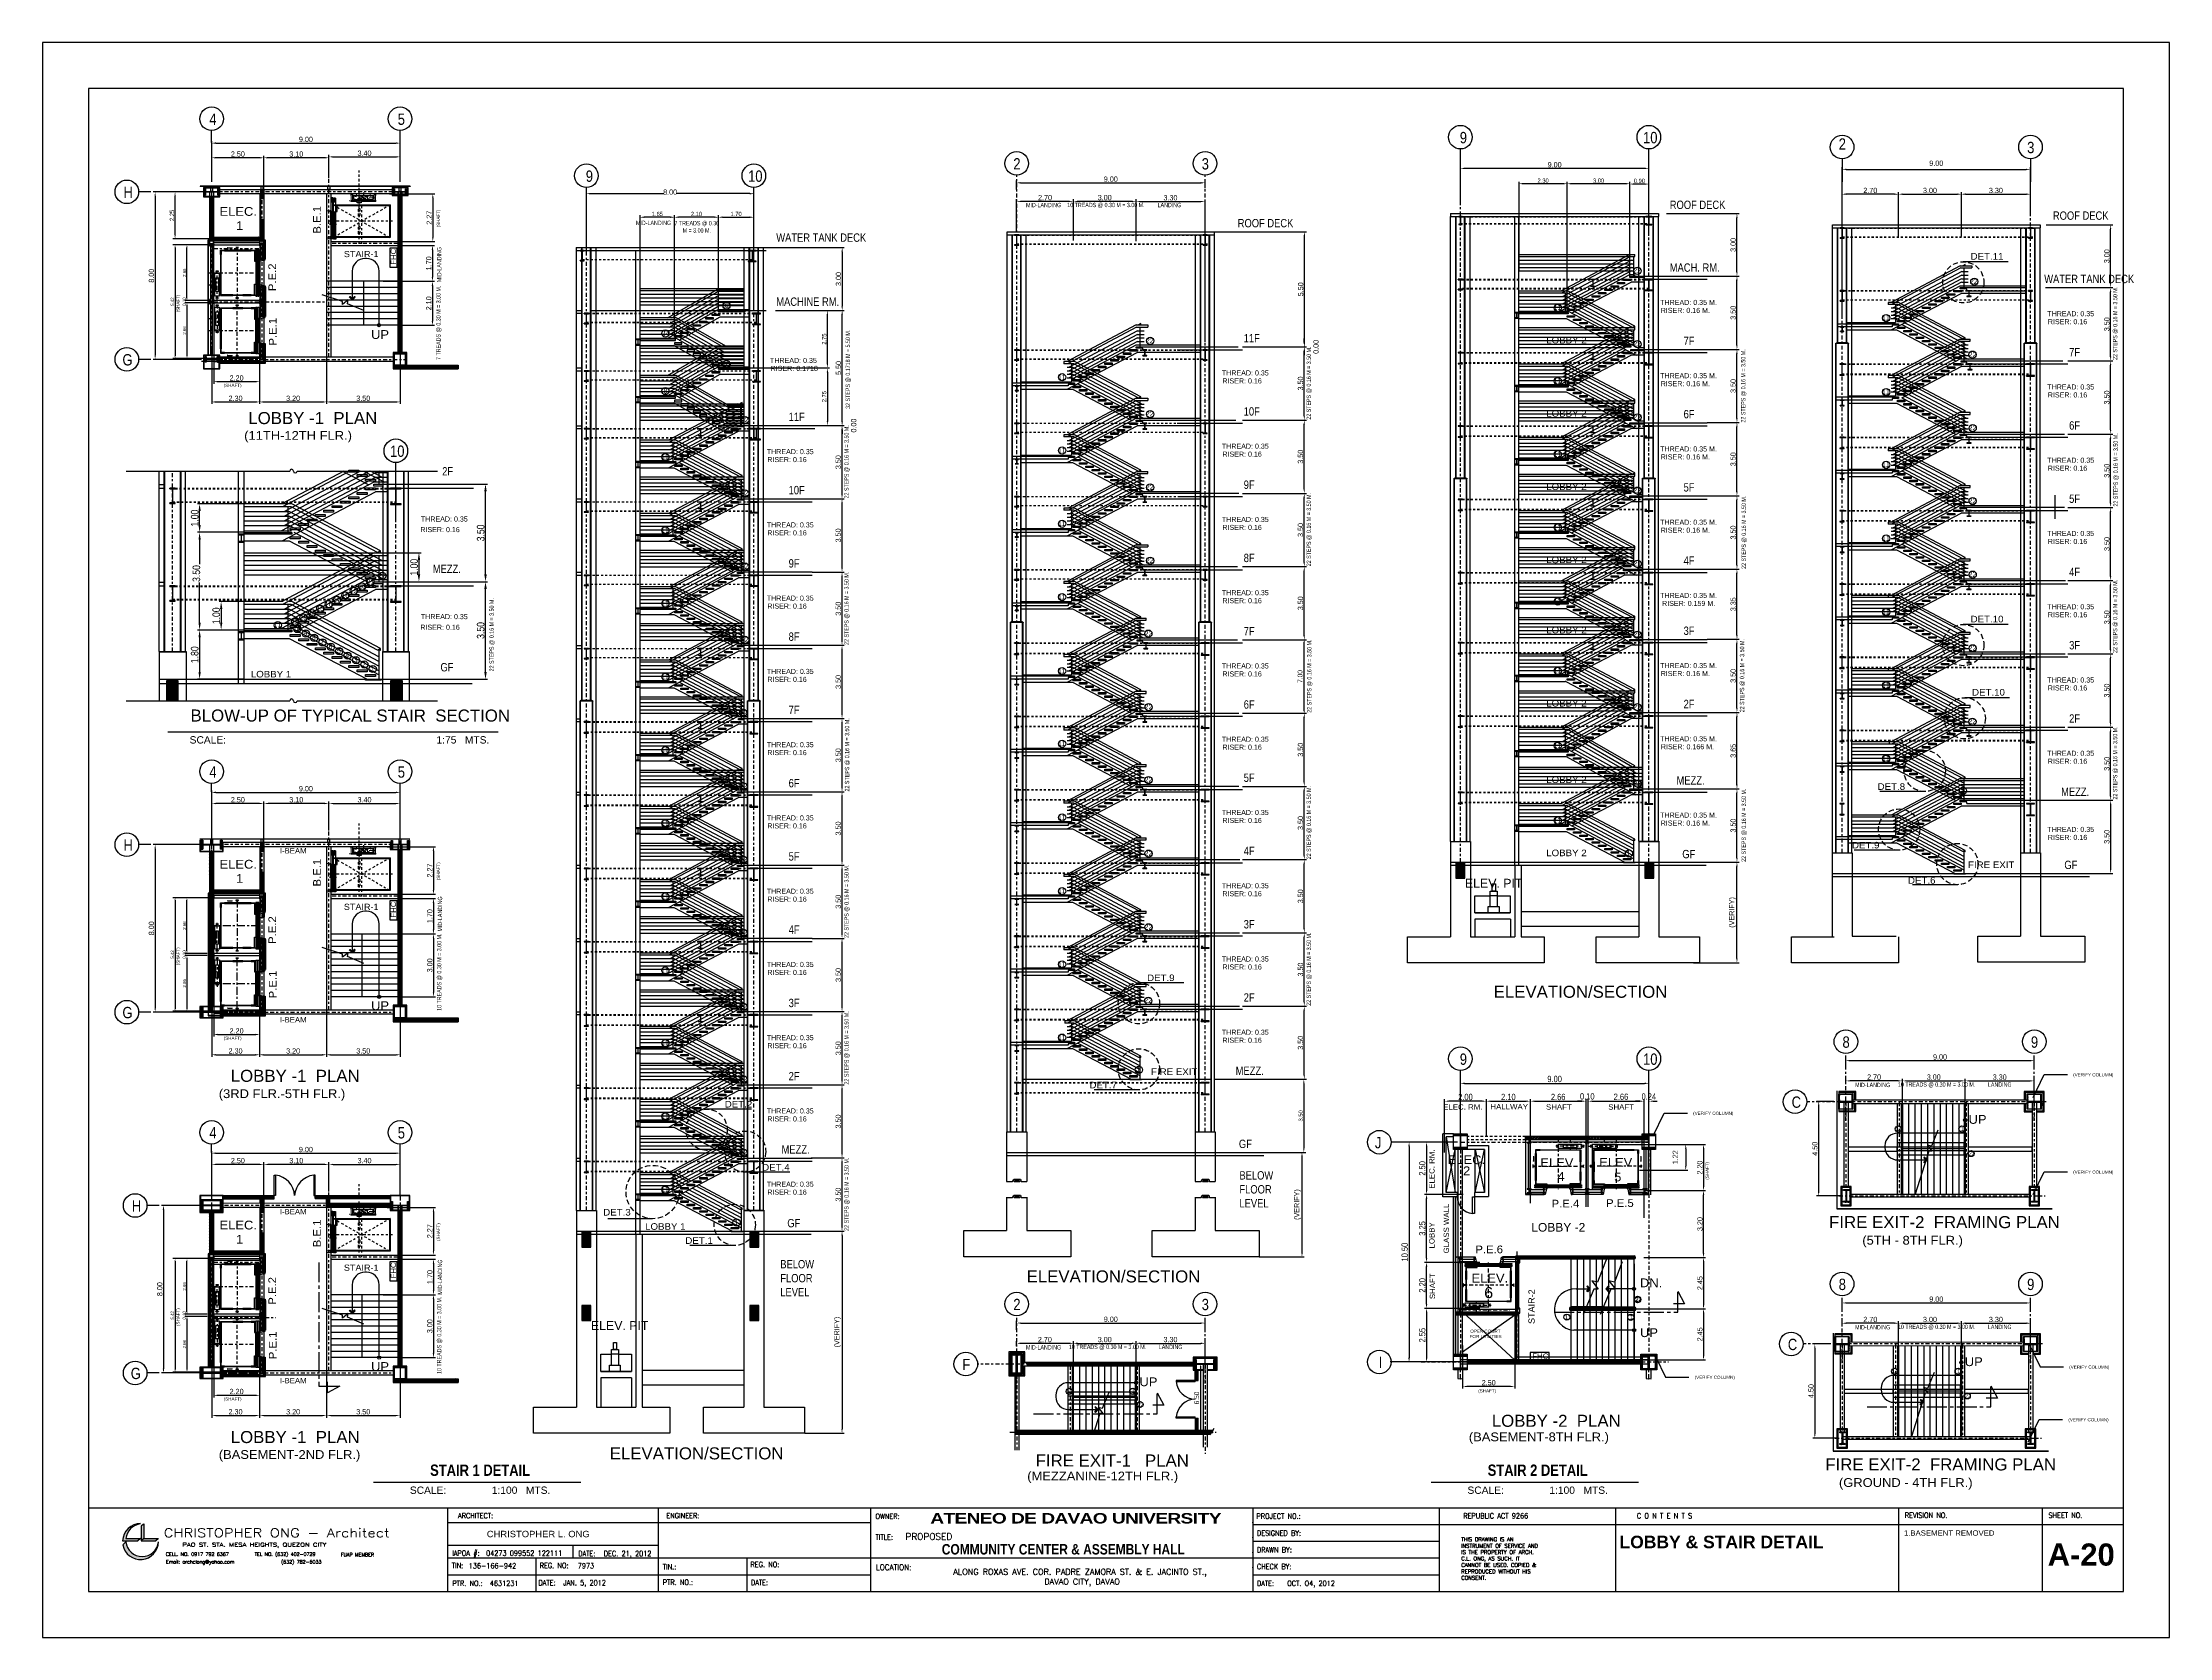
# Model space of a CAD drawing. Header units: millimetres. Extents: x 2148 to 2681, y 758 to 986.
# Drawn here: x 2478.3 to 2579.9, y 833.8 to 910 of the extents above; entities that cross this region are included whole.
import ezdxf
from ezdxf.enums import TextEntityAlignment as Align

# ---------------------------------------------------------------- set-up
doc = ezdxf.new("R2010")
doc.units = ezdxf.units.MM
for name, pattern in [('$0$HIDDEN', [0.375, 0.25, -0.125]), ('27-A-2008-DD$0$LVL 11$0$xa-fp_t1_l11_39$0$HIDDEN2', [0.1875, 0.125, -0.0625]), ('27-A-2008-DD$0$LVL 5$0$HIDDEN', [0.375, 0.25, -0.125]), ('ACAD_ISO02W100', [15, 12, -3]), ('CENTER', [2, 1.25, -0.25, 0.25, -0.25]), ('CENTER2', [28.575, 19.05, -3.175, 3.175, -3.175]), ('DASHED2', [0.375, 0.25, -0.125])]:
    doc.linetypes.add(name, pattern=pattern)
for name, color, linetype in [('0.2', 10, 'Continuous'), ('4CO', 4, 'Continuous'), ('A-Hatch', 253, 'Continuous'), ('A-Stairs', 1, 'Continuous'), ('A-Wall', 4, 'Continuous'), ('A-wdw-glaz', 2, 'Continuous'), ('ar elev', 2, 'Continuous'), ('at_Entity', 7, 'Continuous'), ('at_Rect', 7, 'Continuous'), ('cladding', 2, 'Continuous'), ('COL-EX', 2, 'Continuous'), ('COL-IN', 2, 'Continuous'), ('COLUMN', 7, 'Continuous'), ('D', 1, 'Continuous'), ('DIM', 20, 'Continuous'), ('DR', 7, 'Continuous'), ('ELAYOUT', 4, 'Continuous'), ('FIXTURE', 1, 'Continuous'), ('hacht', 8, 'Continuous'), ('HATCH', 8, 'Continuous'), ('p-boarder', 2, 'Continuous'), ('S-BEAM-IDEN', 2, 'Continuous'), ('S-COLS', 6, 'Continuous'), ('TEXT', 6, 'Continuous'), ('TITLE', 3, 'Continuous'), ('TLBLK', 7, 'Continuous'), ('TXT1', 2, 'Continuous'), ('wall', 4, 'Continuous'), ('WELD', 251, 'Continuous'), ('WINDOR', 2, 'Continuous')]:
    doc.layers.add(name, color=color, linetype=linetype)
doc.styles.add('100', font='SIMPLEX.shx', dxfattribs={"height": 0.25})
doc.styles.add('ARIAL', font='arial.ttf')
doc.styles.add('ARIALNW', font='ARIALN.TTF')
doc.styles.add('MMTX$0$ESMX$0$X-OPTA1D', font='x-opta1d')
doc.styles.add('ROMANT', font='romant__.ttf')
doc.styles.add('SANSSERIFBOLD', font='SASB____.pfb', dxfattribs={"height": 0.6})
doc.styles.add('SMOOTHER', font='simplex_.ttf')
doc.styles.get("Standard").update_dxf_attribs({"font": 'arial.ttf'})
doc.styles.add('SWISS', font='swissl.ttf')
doc.dimstyles.new('DIM 100', dxfattribs={"dimtxt": 0.2, "dimasz": 0.2, "dimexe": 0.1, "dimexo": 0, "dimgap": 0.05, "dimtad": 1, "dimzin": 0, "dimdsep": 46, "dimtxsty": 'ARIALNW', "dimcen": 0.09, "dimclrd": 6, "dimclre": 6, "dimclrt": 13, "dimadec": 0, "dimazin": 0, "dimtfac": 1, "dimtofl": 0, "dimtmove": 2, "dimatfit": 3, "dimfxl": 1, "dimtolj": 1, "dimtzin": 0, "dimarcsym": 0})
doc.dimstyles.new('DIM 75', dxfattribs={"dimtxt": 0.36, "dimasz": 0.35, "dimexe": 0.1, "dimexo": 0, "dimgap": 0.05, "dimtad": 1, "dimlfac": 0.75, "dimzin": 0, "dimdsep": 46, "dimtxsty": 'ARIALNW', "dimcen": 0.09, "dimclrd": 6, "dimclre": 6, "dimclrt": 13, "dimadec": 0, "dimazin": 0, "dimtfac": 1, "dimtofl": 0, "dimtmove": 2, "dimatfit": 3, "dimfxl": 1, "dimtolj": 1, "dimtzin": 0, "dimarcsym": 0})
doc.dimstyles.get("Standard").update_dxf_attribs({"dimtxt": 0.18, "dimasz": 0.18, "dimexe": 0.18, "dimexo": 0.0625, "dimgap": 0.09, "dimtad": 0, "dimtih": 1, "dimtoh": 1, "dimdec": 4, "dimzin": 0, "dimdsep": 46, "dimtxsty": 'Standard', "dimcen": 0.09, "dimadec": 0, "dimazin": 0, "dimtfac": 1, "dimtdec": 4, "dimtofl": 0, "dimtmove": 0, "dimatfit": 3, "dimfxl": 1, "dimtolj": 1, "dimtzin": 0, "dimarcsym": 0})
pattern_1 = [(135, (160457.376323, 5262.128555), (-0.0176776695297, -0.0176776695297), [])]
pattern_2 = [(135, (160457.376323, 5262.123557), (-0.0176776695297, -0.0176776695297), [])]
pattern_3 = [(135, (81353.141481, 3207.805642), (-0.01767766953, -0.01767766953), [])]
pattern_4 = [(135, (-109.320948, 75.359563), (-0.01796051224, -0.01796051224), [])]
pattern_5 = [(45, (81353.141481, 3207.805642), (-0.0044194173824, 0.0044194173824), [])]
pattern_6 = [(225, (160627.578927, 5273.083122), (0.0176776695297, -0.0176776695297), [])]
pattern_7 = [(45, (81356.131613, 3207.805642), (-0.0044194173824, 0.0044194173824), [])]
pattern_8 = [(225, (81389.634135, 3284.658432), (0.01767766953, -0.01767766953), [])]
pattern_9 = [(225, (160627.578927, 5273.047122), (0.0176776695297, -0.0176776695297), [])]
pattern_10 = [(225, (160627.560346, 5273.047122), (0.0176776695297, -0.0176776695297), [])]
pattern_11 = [(135, (81353.141481, 3211.25105), (-0.01767766953, -0.01767766953), [])]
pattern_12 = [(135, (160457.376323, 5279.36695), (-0.0176776695297, -0.0176776695297), [])]
pattern_13 = [(135, (81353.141481, 3225.044037), (-0.01767766953, -0.01767766953), [])]
pattern_14 = [(45, (81353.141481, 3225.044037), (-0.0044194173824, 0.0044194173824), [])]
pattern_15 = [(135, (-1878.5753822, 158834.511319), (-0.001767766952966, -0.001767766952966), [])]
pattern_16 = [(135, (-1878.495043, 158834.561222), (-0.001767766952966, -0.001767766952966), [])]
pattern_17 = [(225, (-1878.5753822, -157101.7857678), (-0.001767766952966, 0.001767766952966), [])]
pattern_18 = [(135, (-1878.495043, 158835.8949025), (-0.001767766952966, -0.001767766952966), [])]
pattern_19 = [(225, (-1878.495043, -157103.1738976), (-0.001767766952966, 0.001767766952966), [])]
pattern_20 = [(135, (-1878.4911865, 158838.4941279), (-0.001767766952966, -0.001767766952966), [])]
pattern_21 = [(45, (81352.4190867, 3226.2216746), (-0.0044194173824, 0.0044194173824), [])]
pattern_22 = [(45, (72348.1549833, 2960.702276), (-0.00391434111013, 0.00391434111013), [])]
pattern_23 = [(45, (72339.151208, 2952.6957224), (-0.00391434111013, 0.00391434111013), [])]
pattern_24 = [(135, (81353.141481, 3203.92652), (-0.01767766953, -0.01767766953), [])]
pattern_25 = [(315, (3980.775244, -46450.0441007), (0.00265165042945, 0.00265165042945), [])]
pattern_26 = [(315, (3989.7599537, -46450.0441007), (0.00265165042945, 0.00265165042945), [])]
pattern_27 = [(315, (3980.955557, -46438.467804), (0.00265165042945, 0.00265165042945), [])]
pattern_28 = [(315, (3989.9402665, -46438.467804), (0.00265165042945, 0.00265165042945), [])]
pattern_29 = [(45, (97460.5884357, 4164.3638543), (-0.001052459854438, 0.001052459854438), [])]
pattern_30 = [(45, (150865.017345, 6005.2887994), (-0.00164446852256, 0.00164446852256), [])]
pattern_31 = [(45, (255.81991, -37.023495), (-0.03367596045, 0.03367596045), []), (45, (255.84236, -37.023495), (-0.03367596045, 0.03367596045), [])]
pattern_32 = [(45, (-2106.91747, -1063.40861), (-0.0359210245, 0.0359210245), [])]
pattern_33 = [(45, (-109.32095, 75.359563), (-0.0359210245, 0.0359210245), [])]

# ---------------------------------------------------------------- blocks, each defined once
blk = doc.blocks.new('*D2712')
at = {"color": 6, "lineweight": -2, "ltscale": 0.05, "transparency": 16777216}
for p, q in [((2554.69, 857.39), (2556.84, 857.39)), ((2556.74, 857.19), (2556.74, 856.37)), ((2554.53, 856.17), (2556.84, 856.17))]:
    blk.add_line(p, q, dxfattribs=at)
at = {"color": 6, "ltscale": 0.05, "transparency": 16777216}
for points in [[(2556.71, 857.19), (2556.78, 857.19), (2556.74, 857.39)], [(2556.71, 856.37), (2556.78, 856.37), (2556.74, 856.17)]]:
    blk.add_solid(points, dxfattribs=at)
at = {"layer": 'Defpoints', "color": 0, "ltscale": 0.05, "transparency": 16777216}
for p in [(2554.69, 857.39, 0), (2554.53, 856.17), (2556.74, 856.17)]:
    blk.add_point(p, dxfattribs=at)
at = {"color": 13, "ltscale": 0.05, "transparency": 16777216, "insert": (2556.24, 856.78), "char_height": 0.25, "attachment_point": 5, "rotation": 90, "style": 'ARIALNW'}
blk.add_mtext('\\A1;1.22', dxfattribs=at)
blk = doc.blocks.new('*D2713')
at = {"color": 6, "lineweight": -2, "ltscale": 0.05, "transparency": 16777216}
for p, q in [((2545.66, 857.5), (2543.43, 857.5)), ((2543.53, 857.3), (2543.53, 847.2)), ((2545.96, 847), (2543.43, 847))]:
    blk.add_line(p, q, dxfattribs=at)
at = {"color": 6, "ltscale": 0.05, "transparency": 16777216}
for points in [[(2543.49, 857.3), (2543.56, 857.3), (2543.53, 857.5)], [(2543.49, 847.2), (2543.56, 847.2), (2543.53, 847)]]:
    blk.add_solid(points, dxfattribs=at)
at = {"layer": 'Defpoints', "color": 0, "ltscale": 0.05, "transparency": 16777216}
for p in [(2545.66, 857.5, 0), (2543.53, 847), (2545.96, 847, 0)]:
    blk.add_point(p, dxfattribs=at)
at = {"color": 13, "ltscale": 0.05, "transparency": 16777216, "insert": (2543.32, 852.25), "char_height": 0.3, "attachment_point": 5, "rotation": 90, "style": 'ARIALNW'}
blk.add_mtext('\\A1;10.50', dxfattribs=at)
blk = doc.blocks.new('*D2714')
at = {"color": 6, "lineweight": -2, "ltscale": 0.05, "transparency": 16777216}
for p, q in [((2545.98, 857.89), (2545.98, 860.41)), ((2546.18, 860.31), (2554.78, 860.31)), ((2554.98, 857.89), (2554.98, 860.41))]:
    blk.add_line(p, q, dxfattribs=at)
at = {"color": 6, "ltscale": 0.05, "transparency": 16777216}
for points in [[(2546.18, 860.35), (2546.18, 860.28), (2545.98, 860.31)], [(2554.78, 860.35), (2554.78, 860.28), (2554.98, 860.31)]]:
    blk.add_solid(points, dxfattribs=at)
at = {"layer": 'Defpoints', "color": 0, "ltscale": 0.05, "transparency": 16777216}
for p in [(2554.98, 860.31), (2545.98, 857.89, 0), (2554.98, 857.89, 0)]:
    blk.add_point(p, dxfattribs=at)
at = {"color": 13, "ltscale": 0.05, "transparency": 16777216, "insert": (2550.48, 860.52), "char_height": 0.3, "attachment_point": 5, "style": 'ARIALNW'}
blk.add_mtext('\\A1;9.00', dxfattribs=at)
blk = doc.blocks.new('*D2715')
at = {"color": 6, "lineweight": -2, "ltscale": 0.05, "transparency": 16777216}
for p, q in [((2555.76, 857.39), (2557.69, 857.39)), ((2557.59, 857.19), (2557.59, 855.39)), ((2554.81, 855.19), (2557.69, 855.19))]:
    blk.add_line(p, q, dxfattribs=at)
at = {"color": 6, "ltscale": 0.05, "transparency": 16777216}
for points in [[(2557.56, 857.19), (2557.63, 857.19), (2557.59, 857.39)], [(2557.56, 855.39), (2557.63, 855.39), (2557.59, 855.19)]]:
    blk.add_solid(points, dxfattribs=at)
at = {"layer": 'Defpoints', "color": 0, "ltscale": 0.05, "transparency": 16777216}
for p in [(2555.76, 857.39), (2554.81, 855.19, 0), (2557.59, 855.19)]:
    blk.add_point(p, dxfattribs=at)
at = {"color": 13, "ltscale": 0.05, "transparency": 16777216, "insert": (2557.42, 856.29), "char_height": 0.25, "attachment_point": 5, "rotation": 90, "style": 'ARIALNW'}
blk.add_mtext('\\A1;2.20', dxfattribs=at)
blk = doc.blocks.new('*D2716')
at = {"color": 6, "lineweight": -2, "ltscale": 0.05, "transparency": 16777216}
for p, q in [((2554.74, 851.99), (2557.69, 851.99)), ((2557.59, 851.79), (2557.59, 849.74)), ((2554.27, 849.54), (2557.69, 849.54))]:
    blk.add_line(p, q, dxfattribs=at)
at = {"color": 6, "ltscale": 0.05, "transparency": 16777216}
for points in [[(2557.56, 851.79), (2557.63, 851.79), (2557.59, 851.99)], [(2557.56, 849.74), (2557.63, 849.74), (2557.59, 849.54)]]:
    blk.add_solid(points, dxfattribs=at)
at = {"layer": 'Defpoints', "color": 0, "ltscale": 0.05, "transparency": 16777216}
for p in [(2554.74, 851.99), (2554.27, 849.54, 0), (2557.59, 849.54)]:
    blk.add_point(p, dxfattribs=at)
at = {"color": 13, "ltscale": 0.05, "transparency": 16777216, "insert": (2557.42, 850.77), "char_height": 0.25, "attachment_point": 5, "rotation": 90, "style": 'ARIALNW'}
blk.add_mtext('\\A1;2.45', dxfattribs=at)
blk = doc.blocks.new('*D2717')
at = {"color": 6, "lineweight": -2, "ltscale": 0.05, "transparency": 16777216}
for p, q in [((2554.48, 849.54), (2557.69, 849.54)), ((2557.59, 849.34), (2557.59, 847.3)), ((2554.27, 847.1), (2557.69, 847.1))]:
    blk.add_line(p, q, dxfattribs=at)
at = {"color": 6, "ltscale": 0.05, "transparency": 16777216}
for points in [[(2557.56, 849.34), (2557.63, 849.34), (2557.59, 849.54)], [(2557.56, 847.3), (2557.63, 847.3), (2557.59, 847.1)]]:
    blk.add_solid(points, dxfattribs=at)
at = {"layer": 'Defpoints', "color": 0, "ltscale": 0.05, "transparency": 16777216}
for p in [(2554.48, 849.54), (2554.27, 847.1, 0), (2557.59, 847.1)]:
    blk.add_point(p, dxfattribs=at)
at = {"color": 13, "ltscale": 0.05, "transparency": 16777216, "insert": (2557.42, 848.32), "char_height": 0.25, "attachment_point": 5, "rotation": 90, "style": 'ARIALNW'}
blk.add_mtext('\\A1;2.45', dxfattribs=at)
blk = doc.blocks.new('*D2718')
at = {"color": 6, "lineweight": -2, "ltscale": 0.05, "transparency": 16777216}
for p, q in [((2556.81, 855.19), (2557.69, 855.19)), ((2557.59, 852.19), (2557.59, 854.99)), ((2557.23, 851.99), (2557.69, 851.99))]:
    blk.add_line(p, q, dxfattribs=at)
at = {"color": 6, "ltscale": 0.05, "transparency": 16777216}
for points in [[(2557.56, 854.99), (2557.63, 854.99), (2557.59, 855.19)], [(2557.56, 852.19), (2557.63, 852.19), (2557.59, 851.99)]]:
    blk.add_solid(points, dxfattribs=at)
at = {"layer": 'Defpoints', "color": 0, "ltscale": 0.05, "transparency": 16777216}
for p in [(2556.81, 855.19), (2557.59, 855.19), (2557.23, 851.99)]:
    blk.add_point(p, dxfattribs=at)
at = {"color": 13, "ltscale": 0.05, "transparency": 16777216, "insert": (2557.42, 853.59), "char_height": 0.25, "attachment_point": 5, "rotation": 90, "style": 'ARIALNW'}
blk.add_mtext('\\A1;3.20', dxfattribs=at)
blk = doc.blocks.new('*D2719')
at = {"color": 6, "lineweight": -2, "ltscale": 0.05, "transparency": 16777216}
for p, q in [((2546.08, 847.79), (2546.08, 845.73)), ((2548.58, 847.45), (2548.58, 845.73)), ((2548.38, 845.83), (2546.28, 845.83))]:
    blk.add_line(p, q, dxfattribs=at)
at = {"color": 6, "ltscale": 0.05, "transparency": 16777216}
for points in [[(2546.28, 845.86), (2546.28, 845.8), (2546.08, 845.83)], [(2548.38, 845.86), (2548.38, 845.8), (2548.58, 845.83)]]:
    blk.add_solid(points, dxfattribs=at)
at = {"layer": 'Defpoints', "color": 0, "ltscale": 0.05, "transparency": 16777216}
for p in [(2546.08, 847.79, 0), (2548.58, 847.45, 0), (2546.08, 845.83)]:
    blk.add_point(p, dxfattribs=at)
at = {"color": 13, "ltscale": 0.05, "transparency": 16777216, "insert": (2547.33, 846.01), "char_height": 0.25, "attachment_point": 5, "style": 'ARIALNW'}
blk.add_mtext('\\A1;2.50', dxfattribs=at)
blk = doc.blocks.new('*D2720')
at = {"color": 6, "lineweight": -2, "ltscale": 0.05, "transparency": 16777216}
for p, q in [((2557.72, 874.38), (2559.29, 874.38)), ((2559.19, 871.08), (2559.19, 874.18)), ((2557.72, 870.88), (2559.29, 870.88))]:
    blk.add_line(p, q, dxfattribs=at)
at = {"color": 6, "ltscale": 0.05, "transparency": 16777216}
for points in [[(2559.16, 874.18), (2559.22, 874.18), (2559.19, 874.38)], [(2559.16, 871.08), (2559.22, 871.08), (2559.19, 870.88)]]:
    blk.add_solid(points, dxfattribs=at)
at = {"layer": 'Defpoints', "color": 0, "ltscale": 0.05, "transparency": 16777216}
for p in [(2557.72, 874.38, 0), (2559.19, 874.38), (2557.72, 870.88, 0)]:
    blk.add_point(p, dxfattribs=at)
at = {"color": 13, "ltscale": 0.05, "transparency": 16777216, "insert": (2559.01, 872.63), "char_height": 0.25, "attachment_point": 5, "rotation": 90, "style": 'ARIALNW'}
blk.add_mtext('\\A1;3.50', dxfattribs=at)
blk = doc.blocks.new('*D2721')
at = {"color": 6, "lineweight": -2, "ltscale": 0.05, "transparency": 16777216}
for p, q in [((2557.77, 878.03), (2559.29, 878.03)), ((2559.19, 874.58), (2559.19, 877.83)), ((2557.72, 874.38), (2559.29, 874.38))]:
    blk.add_line(p, q, dxfattribs=at)
at = {"color": 6, "ltscale": 0.05, "transparency": 16777216}
for points in [[(2559.16, 877.83), (2559.22, 877.83), (2559.19, 878.03)], [(2559.16, 874.58), (2559.22, 874.58), (2559.19, 874.38)]]:
    blk.add_solid(points, dxfattribs=at)
at = {"layer": 'Defpoints', "color": 0, "ltscale": 0.05, "transparency": 16777216}
for p in [(2557.77, 878.03, 0), (2559.19, 878.03), (2557.72, 874.38, 0)]:
    blk.add_point(p, dxfattribs=at)
at = {"color": 13, "ltscale": 0.05, "transparency": 16777216, "insert": (2559.01, 876.2), "char_height": 0.25, "attachment_point": 5, "rotation": 90, "style": 'ARIALNW'}
blk.add_mtext('\\A1;3.65', dxfattribs=at)
blk = doc.blocks.new('*D2722')
at = {"color": 6, "lineweight": -2, "ltscale": 0.05, "transparency": 16777216}
for p, q in [((2557.77, 884.88), (2559.29, 884.88)), ((2559.19, 881.73), (2559.19, 884.68)), ((2557.77, 881.53), (2559.29, 881.53))]:
    blk.add_line(p, q, dxfattribs=at)
at = {"color": 6, "ltscale": 0.05, "transparency": 16777216}
for points in [[(2559.16, 884.68), (2559.22, 884.68), (2559.19, 884.88)], [(2559.16, 881.73), (2559.22, 881.73), (2559.19, 881.53)]]:
    blk.add_solid(points, dxfattribs=at)
at = {"layer": 'Defpoints', "color": 0, "ltscale": 0.05, "transparency": 16777216}
for p in [(2557.77, 884.88, 0), (2559.19, 884.88), (2557.77, 881.53, 0)]:
    blk.add_point(p, dxfattribs=at)
at = {"color": 13, "ltscale": 0.05, "transparency": 16777216, "insert": (2559.01, 883.2), "char_height": 0.25, "attachment_point": 5, "rotation": 90, "style": 'ARIALNW'}
blk.add_mtext('\\A1;3.35', dxfattribs=at)
blk = doc.blocks.new('*D2723')
at = {"color": 6, "lineweight": -2, "ltscale": 0.05, "transparency": 16777216}
for p, q in [((2557.77, 888.38), (2559.29, 888.38)), ((2559.19, 885.08), (2559.19, 888.18)), ((2557.77, 884.88), (2559.29, 884.88))]:
    blk.add_line(p, q, dxfattribs=at)
at = {"color": 6, "ltscale": 0.05, "transparency": 16777216}
for points in [[(2559.16, 888.18), (2559.22, 888.18), (2559.19, 888.38)], [(2559.16, 885.08), (2559.22, 885.08), (2559.19, 884.88)]]:
    blk.add_solid(points, dxfattribs=at)
at = {"layer": 'Defpoints', "color": 0, "ltscale": 0.05, "transparency": 16777216}
for p in [(2557.77, 888.38, 0), (2559.19, 888.38), (2557.77, 884.88, 0)]:
    blk.add_point(p, dxfattribs=at)
at = {"color": 13, "ltscale": 0.05, "transparency": 16777216, "insert": (2559.01, 886.63), "char_height": 0.25, "attachment_point": 5, "rotation": 90, "style": 'ARIALNW'}
blk.add_mtext('\\A1;3.50', dxfattribs=at)
blk = doc.blocks.new('*D2724')
at = {"color": 6, "lineweight": -2, "ltscale": 0.05, "transparency": 16777216}
for p, q in [((2557.77, 891.88), (2559.29, 891.88)), ((2559.19, 888.58), (2559.19, 891.68)), ((2557.77, 888.38), (2559.29, 888.38))]:
    blk.add_line(p, q, dxfattribs=at)
at = {"color": 6, "ltscale": 0.05, "transparency": 16777216}
for points in [[(2559.16, 891.68), (2559.22, 891.68), (2559.19, 891.88)], [(2559.16, 888.58), (2559.22, 888.58), (2559.19, 888.38)]]:
    blk.add_solid(points, dxfattribs=at)
at = {"layer": 'Defpoints', "color": 0, "ltscale": 0.05, "transparency": 16777216}
for p in [(2557.77, 891.88, 0), (2559.19, 891.88), (2557.77, 888.38, 0)]:
    blk.add_point(p, dxfattribs=at)
at = {"color": 13, "ltscale": 0.05, "transparency": 16777216, "insert": (2559.01, 890.13), "char_height": 0.25, "attachment_point": 5, "rotation": 90, "style": 'ARIALNW'}
blk.add_mtext('\\A1;3.50', dxfattribs=at)
blk = doc.blocks.new('*D2725')
at = {"color": 6, "lineweight": -2, "ltscale": 0.05, "transparency": 16777216}
for p, q in [((2557.77, 895.38), (2559.29, 895.38)), ((2559.19, 892.08), (2559.19, 895.18)), ((2557.77, 891.88), (2559.29, 891.88))]:
    blk.add_line(p, q, dxfattribs=at)
at = {"color": 6, "ltscale": 0.05, "transparency": 16777216}
for points in [[(2559.16, 895.18), (2559.22, 895.18), (2559.19, 895.38)], [(2559.16, 892.08), (2559.22, 892.08), (2559.19, 891.88)]]:
    blk.add_solid(points, dxfattribs=at)
at = {"layer": 'Defpoints', "color": 0, "ltscale": 0.05, "transparency": 16777216}
for p in [(2557.77, 895.38, 0), (2559.19, 895.38), (2557.77, 891.88, 0)]:
    blk.add_point(p, dxfattribs=at)
at = {"color": 13, "ltscale": 0.05, "transparency": 16777216, "insert": (2559.01, 893.63), "char_height": 0.25, "attachment_point": 5, "rotation": 90, "style": 'ARIALNW'}
blk.add_mtext('\\A1;3.50', dxfattribs=at)
blk = doc.blocks.new('*D2726')
at = {"color": 6, "lineweight": -2, "ltscale": 0.05, "transparency": 16777216}
for p, q in [((2557.77, 898.88), (2559.29, 898.88)), ((2559.19, 895.58), (2559.19, 898.68)), ((2557.77, 895.38), (2559.29, 895.38))]:
    blk.add_line(p, q, dxfattribs=at)
at = {"color": 6, "ltscale": 0.05, "transparency": 16777216}
for points in [[(2559.16, 898.68), (2559.22, 898.68), (2559.19, 898.88)], [(2559.16, 895.58), (2559.22, 895.58), (2559.19, 895.38)]]:
    blk.add_solid(points, dxfattribs=at)
at = {"layer": 'Defpoints', "color": 0, "ltscale": 0.05, "transparency": 16777216}
for p in [(2557.77, 898.88, 0), (2559.19, 898.88), (2557.77, 895.38, 0)]:
    blk.add_point(p, dxfattribs=at)
at = {"color": 13, "ltscale": 0.05, "transparency": 16777216, "insert": (2559.01, 897.13), "char_height": 0.25, "attachment_point": 5, "rotation": 90, "style": 'ARIALNW'}
blk.add_mtext('\\A1;3.50', dxfattribs=at)
blk = doc.blocks.new('*D2727')
at = {"color": 6, "lineweight": -2, "ltscale": 0.05, "transparency": 16777216}
for p, q in [((2555.83, 901.87), (2559.29, 901.87)), ((2559.19, 899.08), (2559.19, 901.67)), ((2557.77, 898.88), (2559.29, 898.88))]:
    blk.add_line(p, q, dxfattribs=at)
at = {"color": 6, "ltscale": 0.05, "transparency": 16777216}
for points in [[(2559.16, 901.67), (2559.22, 901.67), (2559.19, 901.87)], [(2559.16, 899.08), (2559.22, 899.08), (2559.19, 898.88)]]:
    blk.add_solid(points, dxfattribs=at)
at = {"layer": 'Defpoints', "color": 0, "ltscale": 0.05, "transparency": 16777216}
for p in [(2555.83, 901.87, 0), (2559.19, 901.87), (2557.77, 898.88, 0)]:
    blk.add_point(p, dxfattribs=at)
at = {"color": 13, "ltscale": 0.05, "transparency": 16777216, "insert": (2559.01, 900.37), "char_height": 0.25, "attachment_point": 5, "rotation": 90, "style": 'ARIALNW'}
blk.add_mtext('\\A1;3.00', dxfattribs=at)
blk = doc.blocks.new('*D2728')
at = {"color": 6, "lineweight": -2, "ltscale": 0.05, "transparency": 16777216}
for p, q in [((2557.77, 881.53), (2559.29, 881.53)), ((2559.19, 878.23), (2559.19, 881.33)), ((2557.98, 878.03), (2559.29, 878.03))]:
    blk.add_line(p, q, dxfattribs=at)
at = {"color": 6, "ltscale": 0.05, "transparency": 16777216}
for points in [[(2559.16, 881.33), (2559.22, 881.33), (2559.19, 881.53)], [(2559.16, 878.23), (2559.22, 878.23), (2559.19, 878.03)]]:
    blk.add_solid(points, dxfattribs=at)
at = {"layer": 'Defpoints', "color": 0, "ltscale": 0.05, "transparency": 16777216}
for p in [(2557.77, 881.53), (2559.19, 881.53), (2557.98, 878.03)]:
    blk.add_point(p, dxfattribs=at)
at = {"color": 13, "ltscale": 0.05, "transparency": 16777216, "insert": (2559.01, 879.78), "char_height": 0.25, "attachment_point": 5, "rotation": 90, "style": 'ARIALNW'}
blk.add_mtext('\\A1;3.50', dxfattribs=at)
blk = doc.blocks.new('*D2729')
at = {"color": 6, "lineweight": -2, "ltscale": 0.05, "transparency": 16777216}
for p, q in [((2545.98, 902.39), (2545.98, 904.13)), ((2546.18, 904.03), (2554.78, 904.03)), ((2554.98, 902.39), (2554.98, 904.13))]:
    blk.add_line(p, q, dxfattribs=at)
at = {"color": 6, "ltscale": 0.05, "transparency": 16777216}
for points in [[(2546.18, 904.06), (2546.18, 903.99), (2545.98, 904.03)], [(2554.78, 904.06), (2554.78, 903.99), (2554.98, 904.03)]]:
    blk.add_solid(points, dxfattribs=at)
at = {"layer": 'Defpoints', "color": 0, "ltscale": 0.05, "transparency": 16777216}
for p in [(2554.98, 904.03), (2545.98, 902.39, 0), (2554.98, 902.39, 0)]:
    blk.add_point(p, dxfattribs=at)
at = {"color": 13, "ltscale": 0.05, "transparency": 16777216, "insert": (2550.48, 904.2), "char_height": 0.25, "attachment_point": 5, "style": 'ARIALNW'}
blk.add_mtext('\\A1;9.00', dxfattribs=at)
blk = doc.blocks.new('*D2730')
at = {"color": 6, "lineweight": -2, "ltscale": 0.05, "transparency": 16777216}
for p, q in [((2558.29, 870.88), (2559.29, 870.88)), ((2559.19, 866.27), (2559.19, 870.68)), ((2557.11, 866.07), (2559.29, 866.07))]:
    blk.add_line(p, q, dxfattribs=at)
at = {"color": 6, "ltscale": 0.05, "transparency": 16777216}
for points in [[(2559.16, 870.68), (2559.22, 870.68), (2559.19, 870.88)], [(2559.16, 866.27), (2559.22, 866.27), (2559.19, 866.07)]]:
    blk.add_solid(points, dxfattribs=at)
at = {"layer": 'Defpoints', "color": 0, "ltscale": 0.05, "transparency": 16777216}
for p in [(2558.29, 870.88), (2559.19, 870.88), (2557.11, 866.07)]:
    blk.add_point(p, dxfattribs=at)
at = {"color": 13, "ltscale": 0.05, "transparency": 16777216, "insert": (2558.98, 868.48), "char_height": 0.25, "attachment_point": 5, "rotation": 90, "style": 'ARIALNW'}
blk.add_mtext('\\A1;(VERIFY)', dxfattribs=at)
blk = doc.blocks.new('ELEVA2')
at = {"ltscale": 0.05}
blk.add_line((-79000.463, -2182.352), (-79000.456, -2182.352), dxfattribs=at)
for points in [[(-79001.244, -2180.936), (-79000.463, -2180.936), (-79000.463, -2182.29), (-79001.244, -2182.29)], [(-79001.341, -2181.63), (-79001.298, -2181.63), (-79001.298, -2181.72), (-79001.341, -2181.72)], [(-79001.409, -2182.242), (-79000.426, -2182.242), (-79000.426, -2182.29), (-79001.409, -2182.29)], [(-79001.363, -2182.352), (-79000.439, -2182.352), (-79000.439, -2182.304), (-79001.363, -2182.304)], [(-79001.093, -2182.328), (-79000.779, -2182.328), (-79000.779, -2182.348), (-79001.093, -2182.348)], [(-79001.091, -2182.243), (-79000.779, -2182.243), (-79000.779, -2182.259), (-79001.091, -2182.259)], [(-79000.789, -2182.306), (-79000.474, -2182.306), (-79000.474, -2182.326), (-79000.789, -2182.326)], [(-79000.786, -2182.261), (-79000.473, -2182.261), (-79000.473, -2182.277), (-79000.786, -2182.277)], [(-79000.463, -2182.234), (-79000.426, -2182.234), (-79000.426, -2182.29), (-79000.463, -2182.29)]]:
    blk.add_lwpolyline(points, close=True, dxfattribs=at)
for points in [[(-79001.084, -2182.242), (-79001.084, -2182.201), (-79001.229, -2182.201), (-79001.229, -2180.951), (-79000.479, -2180.951), (-79000.479, -2182.201), (-79000.484, -2182.201), (-79000.484, -2182.259), (-79000.471, -2182.259), (-79000.471, -2182.29)], [(-79001.3, -2182.243), (-79001.406, -2182.243), (-79001.406, -2182.259), (-79001.3, -2182.259)], [(-79001.3, -2182.261), (-79001.406, -2182.261), (-79001.406, -2182.277), (-79001.3, -2182.277)], [(-79001.3, -2182.306), (-79001.4, -2182.306), (-79001.4, -2182.326), (-79001.3, -2182.326)], [(-79001.3, -2182.328), (-79001.4, -2182.328), (-79001.4, -2182.348), (-79001.3, -2182.348)], [(-79001.096, -2182.355), (-79001.101, -2182.355), (-79001.101, -2182.35), (-79001.084, -2182.35), (-79001.084, -2182.375), (-79001.101, -2182.375), (-79001.101, -2182.37), (-79001.096, -2182.37), (-79001.096, -2182.371), (-79001.1, -2182.371), (-79001.1, -2182.374), (-79001.084, -2182.374), (-79001.084, -2182.351), (-79001.1, -2182.351), (-79001.1, -2182.354), (-79001.096, -2182.354), (-79001.096, -2182.355)], [(-79000.471, -2182.304), (-79000.456, -2182.304), (-79000.456, -2182.352), (-79000.463, -2182.352), (-79000.463, -2182.351), (-79000.457, -2182.351), (-79000.457, -2182.305), (-79000.47, -2182.305), (-79000.47, -2182.329), (-79000.483, -2182.329), (-79000.483, -2182.374), (-79000.464, -2182.374), (-79000.464, -2182.367), (-79000.463, -2182.367), (-79000.463, -2182.375), (-79000.484, -2182.375), (-79000.484, -2182.328), (-79000.471, -2182.328), (-79000.471, -2182.304)], [(-79001.089, -2182.374), (-79001.103, -2182.455)], [(-79000.479, -2182.375), (-79000.465, -2182.455)]]:
    blk.add_lwpolyline(points, dxfattribs=at)
at = {"layer": 'at_Entity', "color": 7, "lineweight": 9}
for p, q in [((-79001.504, -2181.274), (-79001.471, -2181.274)), ((-79001.496, -2181.32), (-79001.496, -2181.288)), ((-79001.331, -2181.288), (-79001.496, -2181.288)), ((-79001.331, -2181.317), (-79001.496, -2181.317)), ((-79001.331, -2181.32), (-79001.496, -2181.32)), ((-79001.471, -2181.274), (-79001.471, -2181.288)), ((-79001.471, -2181.32), (-79001.471, -2181.414)), ((-79001.438, -2181.322), (-79001.438, -2181.32)), ((-79001.438, -2181.32), (-79001.424, -2181.32)), ((-79001.438, -2181.322), (-79001.424, -2181.322)), ((-79001.421, -2181.321), (-79001.424, -2181.32)), ((-79001.421, -2181.323), (-79001.424, -2181.322)), ((-79001.419, -2181.323), (-79001.421, -2181.321)), ((-79001.42, -2181.325), (-79001.421, -2181.323)), ((-79001.42, -2181.347), (-79001.42, -2181.325)), ((-79001.42, -2181.347), (-79001.419, -2181.349)), ((-79001.419, -2181.325), (-79001.419, -2181.323)), ((-79001.419, -2181.347), (-79001.419, -2181.325)), ((-79001.419, -2181.347), (-79001.418, -2181.348)), ((-79001.419, -2181.349), (-79001.417, -2181.35)), ((-79001.418, -2181.348), (-79001.414, -2181.348)), ((-79001.417, -2181.35), (-79001.415, -2181.35)), ((-79001.416, -2181.435), (-79001.416, -2181.301)), ((-79001.415, -2181.35), (-79001.413, -2181.349)), ((-79001.413, -2181.323), (-79001.414, -2181.325)), ((-79001.414, -2181.347), (-79001.414, -2181.325)), ((-79001.414, -2181.348), (-79001.414, -2181.347)), ((-79001.411, -2181.321), (-79001.413, -2181.323)), ((-79001.413, -2181.349), (-79001.412, -2181.347)), ((-79001.411, -2181.323), (-79001.412, -2181.325)), ((-79001.412, -2181.347), (-79001.412, -2181.325)), ((-79001.409, -2181.32), (-79001.411, -2181.321)), ((-79001.409, -2181.322), (-79001.411, -2181.323)), ((-79001.394, -2181.32), (-79001.409, -2181.32)), ((-79001.394, -2181.322), (-79001.409, -2181.322)), ((-79001.394, -2181.322), (-79001.394, -2181.32)), ((-79001.351, -2181.274), (-79001.326, -2181.274)), ((-79001.351, -2181.288), (-79001.351, -2181.274)), ((-79001.351, -2181.32), (-79001.351, -2181.83)), ((-79001.331, -2181.321), (-79001.331, -2181.288)), ((-79001.326, -2181.63), (-79001.326, -2181.274)), ((-79001.485, -2181.675), (-79001.554, -2181.675)), ((-79001.471, -2181.414), (-79001.504, -2181.414)), ((-79001.471, -2181.737), (-79001.504, -2181.737)), ((-79001.331, -2181.83), (-79001.496, -2181.83)), ((-79001.496, -2181.863), (-79001.496, -2181.83)), ((-79001.331, -2181.833), (-79001.496, -2181.833)), ((-79001.444, -2181.575), (-79001.493, -2181.575)), ((-79001.471, -2181.83), (-79001.471, -2181.737)), ((-79001.434, -2181.675), (-79001.46, -2181.675)), ((-79001.438, -2181.829), (-79001.438, -2181.83)), ((-79001.438, -2181.829), (-79001.424, -2181.829)), ((-79001.438, -2181.83), (-79001.424, -2181.83)), ((-79001.424, -2181.829), (-79001.421, -2181.828)), ((-79001.424, -2181.83), (-79001.421, -2181.83)), ((-79001.421, -2181.828), (-79001.42, -2181.826)), ((-79001.421, -2181.83), (-79001.419, -2181.828)), ((-79001.419, -2181.801), (-79001.42, -2181.803)), ((-79001.42, -2181.803), (-79001.42, -2181.826)), ((-79001.417, -2181.8), (-79001.419, -2181.801)), ((-79001.418, -2181.802), (-79001.419, -2181.803)), ((-79001.419, -2181.803), (-79001.419, -2181.826)), ((-79001.419, -2181.828), (-79001.419, -2181.826)), ((-79001.417, -2181.802), (-79001.418, -2181.802)), ((-79001.415, -2181.8), (-79001.417, -2181.8)), ((-79001.415, -2181.802), (-79001.417, -2181.802)), ((-79001.413, -2181.801), (-79001.415, -2181.8)), ((-79001.414, -2181.802), (-79001.415, -2181.802)), ((-79001.414, -2181.803), (-79001.414, -2181.802)), ((-79001.414, -2181.803), (-79001.414, -2181.826)), ((-79001.414, -2181.826), (-79001.413, -2181.828)), ((-79001.412, -2181.803), (-79001.413, -2181.801)), ((-79001.413, -2181.828), (-79001.411, -2181.83)), ((-79001.412, -2181.803), (-79001.412, -2181.826)), ((-79001.412, -2181.826), (-79001.411, -2181.828)), ((-79001.411, -2181.828), (-79001.409, -2181.829)), ((-79001.411, -2181.83), (-79001.409, -2181.83)), ((-79001.394, -2181.829), (-79001.409, -2181.829)), ((-79001.394, -2181.83), (-79001.409, -2181.83)), ((-79001.394, -2181.829), (-79001.394, -2181.83)), ((-79001.295, -2181.63), (-79001.341, -2181.63)), ((-79001.341, -2181.72), (-79001.295, -2181.72)), ((-79001.331, -2181.863), (-79001.331, -2181.83)), ((-79001.326, -2181.877), (-79001.326, -2181.72)), ((-79001.298, -2181.72), (-79001.298, -2181.63)), ((-79001.295, -2181.72), (-79001.295, -2181.63)), ((-79001.292, -2181.657), (-79001.295, -2181.657)), ((-79001.295, -2181.657), (-79001.295, -2181.675)), ((-79001.295, -2181.694), (-79001.295, -2181.675)), ((-79001.292, -2181.694), (-79001.295, -2181.694)), ((-79001.291, -2181.657), (-79001.292, -2181.657)), ((-79001.292, -2181.694), (-79001.291, -2181.694)), ((-79001.291, -2181.658), (-79001.291, -2181.657)), ((-79001.291, -2181.658), (-79001.289, -2181.673)), ((-79001.291, -2181.692), (-79001.289, -2181.678)), ((-79001.291, -2181.694), (-79001.291, -2181.692)), ((-79001.289, -2181.673), (-79001.289, -2181.674)), ((-79001.289, -2181.674), (-79001.288, -2181.674)), ((-79001.288, -2181.676), (-79001.289, -2181.677)), ((-79001.289, -2181.677), (-79001.289, -2181.678)), ((-79001.288, -2181.674), (-79001.281, -2181.674)), ((-79001.281, -2181.676), (-79001.288, -2181.676)), ((-79001.281, -2181.674), (-79001.279, -2181.673)), ((-79001.279, -2181.678), (-79001.281, -2181.676)), ((-79001.264, -2181.673), (-79001.279, -2181.673)), ((-79001.264, -2181.678), (-79001.279, -2181.678)), ((-79001.264, -2181.677), (-79001.264, -2181.673)), ((-79001.264, -2181.673), (-79001.264, -2181.673)), ((-79001.264, -2181.678), (-79001.264, -2181.677)), ((-79001.264, -2181.678), (-79001.264, -2181.678)), ((-79001.157, -2181.694), (-79001.157, -2181.657)), ((-79000.977, -2181.657), (-79000.977, -2181.694)), ((-79001.504, -2181.877), (-79001.471, -2181.877)), ((-79001.496, -2181.863), (-79001.331, -2181.863)), ((-79001.471, -2181.877), (-79001.471, -2181.862)), ((-79001.421, -2182.304), (-79001.421, -2182.35)), ((-79001.3, -2182.304), (-79001.421, -2182.304)), ((-79001.3, -2182.35), (-79001.421, -2182.35)), ((-79001.409, -2182.242), (-79001.409, -2182.29)), ((-79001.3, -2182.243), (-79001.406, -2182.243)), ((-79001.406, -2182.243), (-79001.406, -2182.259)), ((-79001.3, -2182.259), (-79001.406, -2182.259)), ((-79001.3, -2182.261), (-79001.406, -2182.261)), ((-79001.406, -2182.261), (-79001.406, -2182.277)), ((-79001.3, -2182.277), (-79001.406, -2182.277)), ((-79001.4, -2182.326), (-79001.4, -2182.306)), ((-79001.4, -2182.348), (-79001.4, -2182.328)), ((-79001.363, -2182.304), (-79001.363, -2182.352)), ((-79001.101, -2182.352), (-79001.363, -2182.352)), ((-79001.351, -2181.863), (-79001.351, -2181.877)), ((-79001.351, -2181.877), (-79001.326, -2181.877)), ((-79001.179, -2182.177), (-79001.244, -2182.29)), ((-79001.084, -2182.201), (-79001.229, -2182.201)), ((-79001.093, -2182.328), (-79001.093, -2182.348)), ((-79000.779, -2182.328), (-79001.093, -2182.328)), ((-79000.779, -2182.348), (-79001.093, -2182.348)), ((-79001.084, -2182.201), (-79001.084, -2182.242)), ((-79000.484, -2182.35), (-79001.084, -2182.35)), ((-79000.484, -2182.201), (-79000.484, -2182.242)), ((-79000.479, -2182.201), (-79000.484, -2182.201)), ((-79000.484, -2182.242), (-79000.484, -2182.259)), ((-79000.484, -2182.328), (-79000.484, -2182.375)), ((-79000.483, -2182.329), (-79000.483, -2182.374)), ((-79000.439, -2182.352), (-79000.483, -2182.352)), ((-79000.473, -2182.306), (-79000.473, -2182.326)), ((-79000.471, -2182.259), (-79000.471, -2182.29)), ((-79000.471, -2182.304), (-79000.456, -2182.304)), ((-79000.463, -2182.351), (-79000.457, -2182.351)), ((-79000.463, -2182.352), (-79000.456, -2182.352)), ((-79000.457, -2182.305), (-79000.457, -2182.351)), ((-79000.456, -2182.304), (-79000.456, -2182.352)), ((-79000.439, -2182.304), (-79000.439, -2182.352)), ((-79000.465, -2182.455), (-79000.479, -2182.375)), ((-79000.463, -2182.375), (-79000.463, -2182.374))]:
    blk.add_line(p, q, dxfattribs=at)
at = {"layer": 'at_Rect', "color": 7}
for p, q in [((-79001.462, -2181.35), (-79001.462, -2181.8)), ((-79001.462, -2181.35), (-79001.371, -2181.35)), ((-79001.371, -2181.8), (-79001.371, -2181.35)), ((-79001.371, -2181.8), (-79001.462, -2181.8))]:
    blk.add_line(p, q, dxfattribs=at)
at = {"layer": 'DR', "linetype": 'CENTER', "ltscale": 0.05}
for points in [[(-79001.398, -2181.475), (-79001.434, -2181.475), (-79001.434, -2181.675), (-79001.398, -2181.675)], [(-79001.157, -2181.657), (-79000.977, -2181.657), (-79000.977, -2181.694), (-79001.157, -2181.694)], [(-79000.732, -2181.657), (-79000.552, -2181.657), (-79000.552, -2181.694), (-79000.732, -2181.694)]]:
    blk.add_lwpolyline(points, close=True, dxfattribs=at)
at = {"layer": 'HATCH', "linetype": 'CENTER', "ltscale": 0.05}
for p, q in [((-79001.462, -2181.35), (-79001.371, -2181.8)), ((-79001.462, -2181.8), (-79001.371, -2181.35)), ((-79001.339, -2181.266), (-79001.339, -2181.911)), ((-79001.244, -2180.936), (-79000.463, -2182.29)), ((-79001.244, -2182.29), (-79000.463, -2180.936)), ((-79000.854, -2180.878), (-79000.854, -2182.391)), ((-79000.318, -2181.675), (-79002.064, -2181.675)), ((-79001.542, -2181.575), (-79001.351, -2181.575)), ((-79001.357, -2181.575), (-79001.406, -2181.575)), ((-79000.318, -2181.613), (-79001.229, -2181.613)), ((-79000.783, -2182.38), (-79000.783, -2182.204))]:
    blk.add_line(p, q, dxfattribs=at)
blk = doc.blocks.new('*D2731')
at = {"color": 6, "lineweight": -2, "ltscale": 0.05, "transparency": 16777216}
for p, q in [((2485.85, 854.48), (2483.93, 854.48)), ((2484.03, 854.28), (2484.03, 846.68)), ((2485.85, 846.48), (2483.93, 846.48))]:
    blk.add_line(p, q, dxfattribs=at)
at = {"color": 6, "ltscale": 0.05, "transparency": 16777216}
for points in [[(2483.99, 854.28), (2484.06, 854.28), (2484.03, 854.48)], [(2483.99, 846.68), (2484.06, 846.68), (2484.03, 846.48)]]:
    blk.add_solid(points, dxfattribs=at)
at = {"layer": 'Defpoints', "color": 0, "ltscale": 0.05, "transparency": 16777216}
for p in [(2485.85, 854.48), (2484.03, 846.48), (2485.85, 846.48, 0)]:
    blk.add_point(p, dxfattribs=at)
at = {"color": 13, "ltscale": 0.05, "transparency": 16777216, "insert": (2483.85, 850.48), "char_height": 0.25, "attachment_point": 5, "rotation": 90, "style": 'ARIALNW'}
blk.add_mtext('\\A1;8.00', dxfattribs=at)
blk = doc.blocks.new('*D2732')
at = {"color": 6, "lineweight": -2, "ltscale": 0.05, "transparency": 16777216}
for p, q in [((2486.33, 854.96), (2486.33, 857.08)), ((2486.53, 856.98), (2495.13, 856.98)), ((2495.33, 854.96), (2495.33, 857.08))]:
    blk.add_line(p, q, dxfattribs=at)
at = {"color": 6, "ltscale": 0.05, "transparency": 16777216}
for points in [[(2486.53, 857.01), (2486.53, 856.94), (2486.33, 856.98)], [(2495.13, 857.01), (2495.13, 856.94), (2495.33, 856.98)]]:
    blk.add_solid(points, dxfattribs=at)
at = {"layer": 'Defpoints', "color": 0, "ltscale": 0.05, "transparency": 16777216}
for p in [(2495.33, 856.98), (2486.33, 854.96), (2495.33, 854.96)]:
    blk.add_point(p, dxfattribs=at)
at = {"color": 13, "ltscale": 0.05, "transparency": 16777216, "insert": (2490.83, 857.15), "char_height": 0.25, "attachment_point": 5, "style": 'ARIALNW'}
blk.add_mtext('\\A1;9.00', dxfattribs=at)
blk = doc.blocks.new('*D2733')
at = {"color": 6, "lineweight": -2, "ltscale": 0.05, "transparency": 16777216}
for p, q in [((2486.43, 847.11), (2486.43, 845.31)), ((2488.62, 846.73), (2488.62, 845.31)), ((2486.63, 845.41), (2488.42, 845.41))]:
    blk.add_line(p, q, dxfattribs=at)
at = {"color": 6, "ltscale": 0.05, "transparency": 16777216}
for points in [[(2486.63, 845.44), (2486.63, 845.37), (2486.43, 845.41)], [(2488.42, 845.44), (2488.42, 845.37), (2488.62, 845.41)]]:
    blk.add_solid(points, dxfattribs=at)
at = {"layer": 'Defpoints', "color": 0, "ltscale": 0.05, "transparency": 16777216}
for p in [(2486.43, 847.11, 0), (2488.62, 846.73, 0), (2488.62, 845.41)]:
    blk.add_point(p, dxfattribs=at)
at = {"color": 13, "ltscale": 0.05, "transparency": 16777216, "insert": (2487.52, 845.59), "char_height": 0.25, "attachment_point": 5, "style": 'ARIALNW'}
blk.add_mtext('\\A1;2.20', dxfattribs=at)
blk = doc.blocks.new('*D2734')
at = {"color": 6, "lineweight": -2, "ltscale": 0.05, "transparency": 16777216}
for p, q in [((2491.82, 847.13), (2491.82, 844.34)), ((2495.33, 847.13), (2495.33, 844.34)), ((2492.02, 844.44), (2495.13, 844.44))]:
    blk.add_line(p, q, dxfattribs=at)
at = {"color": 6, "ltscale": 0.05, "transparency": 16777216}
for points in [[(2492.02, 844.47), (2492.02, 844.41), (2491.82, 844.44)], [(2495.13, 844.47), (2495.13, 844.41), (2495.33, 844.44)]]:
    blk.add_solid(points, dxfattribs=at)
at = {"layer": 'Defpoints', "color": 0, "ltscale": 0.05, "transparency": 16777216}
for p in [(2491.82, 847.13, 0), (2495.33, 847.13, 0), (2495.33, 844.44)]:
    blk.add_point(p, dxfattribs=at)
at = {"color": 13, "ltscale": 0.05, "transparency": 16777216, "insert": (2493.57, 844.62), "char_height": 0.25, "attachment_point": 5, "style": 'ARIALNW'}
blk.add_mtext('\\A1;3.50', dxfattribs=at)
blk = doc.blocks.new('*D2735')
at = {"color": 6, "lineweight": -2, "ltscale": 0.05, "transparency": 16777216}
for p, q in [((2488.62, 845.68), (2488.62, 844.34)), ((2491.82, 845.68), (2491.82, 844.34)), ((2488.82, 844.44), (2491.62, 844.44))]:
    blk.add_line(p, q, dxfattribs=at)
at = {"color": 6, "ltscale": 0.05, "transparency": 16777216}
for points in [[(2488.82, 844.47), (2488.82, 844.41), (2488.62, 844.44)], [(2491.62, 844.47), (2491.62, 844.41), (2491.82, 844.44)]]:
    blk.add_solid(points, dxfattribs=at)
at = {"layer": 'Defpoints', "color": 0, "ltscale": 0.05, "transparency": 16777216}
for p in [(2488.62, 845.68), (2491.82, 845.68), (2491.82, 844.44)]:
    blk.add_point(p, dxfattribs=at)
at = {"color": 13, "ltscale": 0.05, "transparency": 16777216, "insert": (2490.22, 844.62), "char_height": 0.25, "attachment_point": 5, "style": 'ARIALNW'}
blk.add_mtext('\\A1;3.20', dxfattribs=at)
blk = doc.blocks.new('*D2736')
at = {"color": 6, "lineweight": -2, "ltscale": 0.05, "transparency": 16777216}
for p, q in [((2486.33, 847.03), (2486.33, 844.34)), ((2488.62, 846.01), (2488.62, 844.34)), ((2486.53, 844.44), (2488.42, 844.44))]:
    blk.add_line(p, q, dxfattribs=at)
at = {"color": 6, "ltscale": 0.05, "transparency": 16777216}
for points in [[(2486.53, 844.47), (2486.53, 844.41), (2486.33, 844.44)], [(2488.42, 844.47), (2488.42, 844.41), (2488.62, 844.44)]]:
    blk.add_solid(points, dxfattribs=at)
at = {"layer": 'Defpoints', "color": 0, "ltscale": 0.05, "transparency": 16777216}
for p in [(2486.33, 847.03, 0), (2488.62, 846.01), (2488.62, 844.44)]:
    blk.add_point(p, dxfattribs=at)
at = {"color": 13, "ltscale": 0.05, "transparency": 16777216, "insert": (2487.47, 844.62), "char_height": 0.25, "attachment_point": 5, "style": 'ARIALNW'}
blk.add_mtext('\\A1;2.30', dxfattribs=at)
blk = doc.blocks.new('*D2737')
at = {"color": 6, "lineweight": -2, "ltscale": 0.05, "transparency": 16777216}
for p, q in [((2486.33, 855.26), (2486.33, 856.54)), ((2488.82, 854.76), (2488.82, 856.54)), ((2488.62, 856.44), (2486.53, 856.44))]:
    blk.add_line(p, q, dxfattribs=at)
at = {"color": 6, "ltscale": 0.05, "transparency": 16777216}
for points in [[(2486.53, 856.47), (2486.53, 856.41), (2486.33, 856.44)], [(2488.62, 856.47), (2488.62, 856.41), (2488.82, 856.44)]]:
    blk.add_solid(points, dxfattribs=at)
at = {"layer": 'Defpoints', "color": 0, "ltscale": 0.05, "transparency": 16777216}
for p in [(2486.33, 856.44), (2486.33, 855.26), (2488.82, 854.76, 0)]:
    blk.add_point(p, dxfattribs=at)
at = {"color": 13, "ltscale": 0.05, "transparency": 16777216, "insert": (2487.58, 856.62), "char_height": 0.25, "attachment_point": 5, "style": 'ARIALNW'}
blk.add_mtext('\\A1;2.50', dxfattribs=at)
blk = doc.blocks.new('*D2738')
at = {"color": 6, "lineweight": -2, "ltscale": 0.05, "transparency": 16777216}
for p, q in [((2491.93, 855.15), (2491.93, 856.54)), ((2495.33, 855.27), (2495.33, 856.54)), ((2492.13, 856.44), (2495.13, 856.44))]:
    blk.add_line(p, q, dxfattribs=at)
at = {"color": 6, "ltscale": 0.05, "transparency": 16777216}
for points in [[(2492.13, 856.47), (2492.13, 856.41), (2491.93, 856.44)], [(2495.13, 856.47), (2495.13, 856.41), (2495.33, 856.44)]]:
    blk.add_solid(points, dxfattribs=at)
at = {"layer": 'Defpoints', "color": 0, "ltscale": 0.05, "transparency": 16777216}
for p in [(2495.33, 856.44), (2491.93, 855.15, 0), (2495.33, 855.27)]:
    blk.add_point(p, dxfattribs=at)
at = {"color": 13, "ltscale": 0.05, "transparency": 16777216, "insert": (2493.63, 856.62), "char_height": 0.25, "attachment_point": 5, "style": 'ARIALNW'}
blk.add_mtext('\\A1;3.40', dxfattribs=at)
blk = doc.blocks.new('*D2739')
at = {"color": 6, "lineweight": -2, "ltscale": 0.05, "transparency": 16777216}
for p, q in [((2488.82, 855.4), (2488.82, 856.54)), ((2491.93, 855.4), (2491.93, 856.54)), ((2491.73, 856.44), (2489.02, 856.44))]:
    blk.add_line(p, q, dxfattribs=at)
at = {"color": 6, "ltscale": 0.05, "transparency": 16777216}
for points in [[(2489.02, 856.47), (2489.02, 856.41), (2488.82, 856.44)], [(2491.73, 856.47), (2491.73, 856.41), (2491.93, 856.44)]]:
    blk.add_solid(points, dxfattribs=at)
at = {"layer": 'Defpoints', "color": 0, "ltscale": 0.05, "transparency": 16777216}
for p in [(2488.82, 856.44), (2488.82, 855.4), (2491.93, 855.4)]:
    blk.add_point(p, dxfattribs=at)
at = {"color": 13, "ltscale": 0.05, "transparency": 16777216, "insert": (2490.37, 856.62), "char_height": 0.25, "attachment_point": 5, "style": 'ARIALNW'}
blk.add_mtext('\\A1;3.10', dxfattribs=at)
blk = doc.blocks.new('*D2740')
at = {"color": 6, "lineweight": -2, "ltscale": 0.05, "transparency": 16777216}
for p, q in [((2494.72, 854.38), (2497.02, 854.38)), ((2496.92, 854.18), (2496.92, 852.31)), ((2494.85, 852.11), (2497.02, 852.11))]:
    blk.add_line(p, q, dxfattribs=at)
at = {"color": 6, "ltscale": 0.05, "transparency": 16777216}
for points in [[(2496.89, 854.18), (2496.96, 854.18), (2496.92, 854.38)], [(2496.89, 852.31), (2496.96, 852.31), (2496.92, 852.11)]]:
    blk.add_solid(points, dxfattribs=at)
at = {"layer": 'Defpoints', "color": 0, "ltscale": 0.05, "transparency": 16777216}
for p in [(2494.72, 854.38, 0), (2494.85, 852.11), (2496.92, 852.11)]:
    blk.add_point(p, dxfattribs=at)
at = {"color": 13, "ltscale": 0.05, "transparency": 16777216, "insert": (2496.75, 853.25), "char_height": 0.25, "attachment_point": 5, "rotation": 90, "style": 'ARIALNW'}
blk.add_mtext('\\A1;2.27', dxfattribs=at)
blk = doc.blocks.new('*D2741')
at = {"color": 6, "lineweight": -2, "ltscale": 0.05, "transparency": 16777216}
for p, q in [((2495.22, 850.21), (2497.02, 850.21)), ((2496.92, 850.01), (2496.92, 847.41)), ((2495.22, 847.21), (2497.02, 847.21))]:
    blk.add_line(p, q, dxfattribs=at)
at = {"color": 6, "ltscale": 0.05, "transparency": 16777216}
for points in [[(2496.89, 850.01), (2496.96, 850.01), (2496.92, 850.21)], [(2496.89, 847.41), (2496.96, 847.41), (2496.92, 847.21)]]:
    blk.add_solid(points, dxfattribs=at)
at = {"layer": 'Defpoints', "color": 0, "ltscale": 0.05, "transparency": 16777216}
for p in [(2495.22, 850.21, 0), (2495.22, 847.21, 0), (2496.92, 847.21)]:
    blk.add_point(p, dxfattribs=at)
at = {"color": 13, "ltscale": 0.05, "transparency": 16777216, "insert": (2496.75, 848.71), "char_height": 0.25, "attachment_point": 5, "rotation": 90, "style": 'ARIALNW'}
blk.add_mtext('\\A1;3.00', dxfattribs=at)
blk = doc.blocks.new('*D2742')
at = {"color": 6, "lineweight": -2, "ltscale": 0.05, "transparency": 16777216}
for p, q in [((2494.51, 851.91), (2497.02, 851.91)), ((2496.92, 851.71), (2496.92, 850.41)), ((2494.52, 850.21), (2497.02, 850.21))]:
    blk.add_line(p, q, dxfattribs=at)
at = {"color": 6, "ltscale": 0.05, "transparency": 16777216}
for points in [[(2496.89, 851.71), (2496.96, 851.71), (2496.92, 851.91)], [(2496.89, 850.41), (2496.96, 850.41), (2496.92, 850.21)]]:
    blk.add_solid(points, dxfattribs=at)
at = {"layer": 'Defpoints', "color": 0, "ltscale": 0.05, "transparency": 16777216}
for p in [(2494.51, 851.91, 0), (2494.52, 850.21, 0), (2496.92, 850.21)]:
    blk.add_point(p, dxfattribs=at)
at = {"color": 13, "ltscale": 0.05, "transparency": 16777216, "insert": (2496.75, 851.06), "char_height": 0.25, "attachment_point": 5, "rotation": 90, "style": 'ARIALNW'}
blk.add_mtext('\\A1;1.70', dxfattribs=at)
blk = doc.blocks.new('*D2743')
at = {"color": 6, "lineweight": -2, "ltscale": 0.05, "transparency": 16777216}
for p, q in [((2575, 877.33), (2577.14, 877.33)), ((2577.04, 874.04), (2577.04, 877.13)), ((2573.68, 873.84), (2577.14, 873.84))]:
    blk.add_line(p, q, dxfattribs=at)
at = {"color": 6, "ltscale": 0.05, "transparency": 16777216}
for points in [[(2577.01, 877.13), (2577.07, 877.13), (2577.04, 877.33)], [(2577.01, 874.04), (2577.07, 874.04), (2577.04, 873.84)]]:
    blk.add_solid(points, dxfattribs=at)
at = {"layer": 'Defpoints', "color": 0, "ltscale": 0.05, "transparency": 16777216}
for p in [(2575, 877.33, 0), (2577.04, 877.33), (2573.68, 873.84, 0)]:
    blk.add_point(p, dxfattribs=at)
at = {"color": 13, "ltscale": 0.05, "transparency": 16777216, "insert": (2576.86, 875.58), "char_height": 0.25, "attachment_point": 5, "rotation": 90, "style": 'ARIALNW'}
blk.add_mtext('\\A1;3.50', dxfattribs=at)
blk = doc.blocks.new('*D2744')
at = {"color": 6, "lineweight": -2, "ltscale": 0.05, "transparency": 16777216}
for p, q in [((2575, 880.83), (2577.14, 880.83)), ((2577.04, 877.53), (2577.04, 880.63)), ((2575, 877.33), (2577.14, 877.33))]:
    blk.add_line(p, q, dxfattribs=at)
at = {"color": 6, "ltscale": 0.05, "transparency": 16777216}
for points in [[(2577.01, 880.63), (2577.07, 880.63), (2577.04, 880.83)], [(2577.01, 877.53), (2577.07, 877.53), (2577.04, 877.33)]]:
    blk.add_solid(points, dxfattribs=at)
at = {"layer": 'Defpoints', "color": 0, "ltscale": 0.05, "transparency": 16777216}
for p in [(2575, 880.83, 0), (2577.04, 880.83), (2575, 877.33, 0)]:
    blk.add_point(p, dxfattribs=at)
at = {"color": 13, "ltscale": 0.05, "transparency": 16777216, "insert": (2576.86, 879.08), "char_height": 0.25, "attachment_point": 5, "rotation": 90, "style": 'ARIALNW'}
blk.add_mtext('\\A1;3.50', dxfattribs=at)
blk = doc.blocks.new('*D2745')
at = {"color": 6, "lineweight": -2, "ltscale": 0.05, "transparency": 16777216}
for p, q in [((2575, 884.33), (2577.14, 884.33)), ((2577.04, 881.03), (2577.04, 884.13)), ((2575, 880.83), (2577.14, 880.83))]:
    blk.add_line(p, q, dxfattribs=at)
at = {"color": 6, "ltscale": 0.05, "transparency": 16777216}
for points in [[(2577.01, 884.13), (2577.07, 884.13), (2577.04, 884.33)], [(2577.01, 881.03), (2577.07, 881.03), (2577.04, 880.83)]]:
    blk.add_solid(points, dxfattribs=at)
at = {"layer": 'Defpoints', "color": 0, "ltscale": 0.05, "transparency": 16777216}
for p in [(2575, 884.33, 0), (2577.04, 884.33), (2575, 880.83, 0)]:
    blk.add_point(p, dxfattribs=at)
at = {"color": 13, "ltscale": 0.05, "transparency": 16777216, "insert": (2576.86, 882.58), "char_height": 0.25, "attachment_point": 5, "rotation": 90, "style": 'ARIALNW'}
blk.add_mtext('\\A1;3.50', dxfattribs=at)
blk = doc.blocks.new('*D2746')
at = {"color": 6, "lineweight": -2, "ltscale": 0.05, "transparency": 16777216}
for p, q in [((2575, 887.83), (2577.14, 887.83)), ((2577.04, 884.53), (2577.04, 887.63)), ((2575, 884.33), (2577.14, 884.33))]:
    blk.add_line(p, q, dxfattribs=at)
at = {"color": 6, "ltscale": 0.05, "transparency": 16777216}
for points in [[(2577.01, 887.63), (2577.07, 887.63), (2577.04, 887.83)], [(2577.01, 884.53), (2577.07, 884.53), (2577.04, 884.33)]]:
    blk.add_solid(points, dxfattribs=at)
at = {"layer": 'Defpoints', "color": 0, "ltscale": 0.05, "transparency": 16777216}
for p in [(2575, 887.83, 0), (2577.04, 887.83), (2575, 884.33, 0)]:
    blk.add_point(p, dxfattribs=at)
at = {"color": 13, "ltscale": 0.05, "transparency": 16777216, "insert": (2576.86, 886.08), "char_height": 0.25, "attachment_point": 5, "rotation": 90, "style": 'ARIALNW'}
blk.add_mtext('\\A1;3.50', dxfattribs=at)
blk = doc.blocks.new('*D2747')
at = {"color": 6, "lineweight": -2, "ltscale": 0.05, "transparency": 16777216}
for p, q in [((2575, 891.33), (2577.14, 891.33)), ((2577.04, 888.03), (2577.04, 891.13)), ((2575, 887.83), (2577.14, 887.83))]:
    blk.add_line(p, q, dxfattribs=at)
at = {"color": 6, "ltscale": 0.05, "transparency": 16777216}
for points in [[(2577.01, 891.13), (2577.07, 891.13), (2577.04, 891.33)], [(2577.01, 888.03), (2577.07, 888.03), (2577.04, 887.83)]]:
    blk.add_solid(points, dxfattribs=at)
at = {"layer": 'Defpoints', "color": 0, "ltscale": 0.05, "transparency": 16777216}
for p in [(2575, 891.33, 0), (2577.04, 891.33), (2575, 887.83, 0)]:
    blk.add_point(p, dxfattribs=at)
at = {"color": 13, "ltscale": 0.05, "transparency": 16777216, "insert": (2576.86, 889.58), "char_height": 0.25, "attachment_point": 5, "rotation": 90, "style": 'ARIALNW'}
blk.add_mtext('\\A1;3.50', dxfattribs=at)
blk = doc.blocks.new('*D2748')
at = {"color": 6, "lineweight": -2, "ltscale": 0.05, "transparency": 16777216}
for p, q in [((2575, 894.83), (2577.14, 894.83)), ((2577.04, 891.53), (2577.04, 894.63)), ((2575, 891.33), (2577.14, 891.33))]:
    blk.add_line(p, q, dxfattribs=at)
at = {"color": 6, "ltscale": 0.05, "transparency": 16777216}
for points in [[(2577.01, 894.63), (2577.07, 894.63), (2577.04, 894.83)], [(2577.01, 891.53), (2577.07, 891.53), (2577.04, 891.33)]]:
    blk.add_solid(points, dxfattribs=at)
at = {"layer": 'Defpoints', "color": 0, "ltscale": 0.05, "transparency": 16777216}
for p in [(2575, 894.83, 0), (2577.04, 894.83), (2575, 891.33, 0)]:
    blk.add_point(p, dxfattribs=at)
at = {"color": 13, "ltscale": 0.05, "transparency": 16777216, "insert": (2576.86, 893.08), "char_height": 0.25, "attachment_point": 5, "rotation": 90, "style": 'ARIALNW'}
blk.add_mtext('\\A1;3.50', dxfattribs=at)
blk = doc.blocks.new('*D2749')
at = {"color": 6, "lineweight": -2, "ltscale": 0.05, "transparency": 16777216}
for p, q in [((2573.93, 898.33), (2577.14, 898.33)), ((2577.04, 895.03), (2577.04, 898.13)), ((2575, 894.83), (2577.14, 894.83))]:
    blk.add_line(p, q, dxfattribs=at)
at = {"color": 6, "ltscale": 0.05, "transparency": 16777216}
for points in [[(2577.01, 898.13), (2577.07, 898.13), (2577.04, 898.33)], [(2577.01, 895.03), (2577.07, 895.03), (2577.04, 894.83)]]:
    blk.add_solid(points, dxfattribs=at)
at = {"layer": 'Defpoints', "color": 0, "ltscale": 0.05, "transparency": 16777216}
for p in [(2573.93, 898.33, 0), (2577.04, 898.33), (2575, 894.83, 0)]:
    blk.add_point(p, dxfattribs=at)
at = {"color": 13, "ltscale": 0.05, "transparency": 16777216, "insert": (2576.86, 896.58), "char_height": 0.25, "attachment_point": 5, "rotation": 90, "style": 'ARIALNW'}
blk.add_mtext('\\A1;3.50', dxfattribs=at)
blk = doc.blocks.new('*D2750')
at = {"color": 6, "lineweight": -2, "ltscale": 0.05, "transparency": 16777216}
for p, q in [((2573.96, 901.33), (2577.14, 901.33)), ((2577.04, 898.53), (2577.04, 901.13)), ((2573.93, 898.33), (2577.14, 898.33))]:
    blk.add_line(p, q, dxfattribs=at)
at = {"color": 6, "ltscale": 0.05, "transparency": 16777216}
for points in [[(2577.01, 901.13), (2577.07, 901.13), (2577.04, 901.33)], [(2577.01, 898.53), (2577.07, 898.53), (2577.04, 898.33)]]:
    blk.add_solid(points, dxfattribs=at)
at = {"layer": 'Defpoints', "color": 0, "ltscale": 0.05, "transparency": 16777216}
for p in [(2573.96, 901.33, 0), (2577.04, 901.33), (2573.93, 898.33, 0)]:
    blk.add_point(p, dxfattribs=at)
at = {"color": 13, "ltscale": 0.05, "transparency": 16777216, "insert": (2576.86, 899.83), "char_height": 0.25, "attachment_point": 5, "rotation": 90, "style": 'ARIALNW'}
blk.add_mtext('\\A1;3.00', dxfattribs=at)
blk = doc.blocks.new('*D2751')
at = {"color": 6, "lineweight": -2, "ltscale": 0.05, "transparency": 16777216}
for p, q in [((2564.21, 902.68), (2564.21, 904.08)), ((2564.41, 903.98), (2573.01, 903.98)), ((2573.21, 902.68), (2573.21, 904.08))]:
    blk.add_line(p, q, dxfattribs=at)
at = {"color": 6, "ltscale": 0.05, "transparency": 16777216}
for points in [[(2564.41, 904.01), (2564.41, 903.95), (2564.21, 903.98)], [(2573.01, 904.01), (2573.01, 903.95), (2573.21, 903.98)]]:
    blk.add_solid(points, dxfattribs=at)
at = {"layer": 'Defpoints', "color": 0, "ltscale": 0.05, "transparency": 16777216}
for p in [(2573.21, 903.98), (2564.21, 902.68), (2573.21, 902.68)]:
    blk.add_point(p, dxfattribs=at)
at = {"color": 13, "ltscale": 0.05, "transparency": 16777216, "insert": (2568.71, 904.27), "char_height": 0.25, "attachment_point": 5, "style": 'ARIALNW'}
blk.add_mtext('\\A1;9.00', dxfattribs=at)
blk = doc.blocks.new('*D2752')
at = {"color": 6, "lineweight": -2, "ltscale": 0.05, "transparency": 16777216}
for p, q in [((2564.21, 896.89), (2564.21, 902.89)), ((2566.71, 902.79), (2564.41, 902.79)), ((2566.91, 900.75), (2566.91, 902.89))]:
    blk.add_line(p, q, dxfattribs=at)
at = {"color": 6, "ltscale": 0.05, "transparency": 16777216}
for points in [[(2564.41, 902.83), (2564.41, 902.76), (2564.21, 902.79)], [(2566.71, 902.83), (2566.71, 902.76), (2566.91, 902.79)]]:
    blk.add_solid(points, dxfattribs=at)
at = {"layer": 'Defpoints', "color": 0, "ltscale": 0.05, "transparency": 16777216}
for p in [(2564.21, 902.79), (2566.91, 900.75), (2564.21, 896.89, 0)]:
    blk.add_point(p, dxfattribs=at)
at = {"color": 13, "ltscale": 0.05, "transparency": 16777216, "insert": (2565.56, 902.97), "char_height": 0.25, "attachment_point": 5, "style": 'ARIALNW'}
blk.add_mtext('\\A1;2.70', dxfattribs=at)
blk = doc.blocks.new('*D2753')
at = {"color": 6, "lineweight": -2, "ltscale": 0.05, "transparency": 16777216}
for p, q in [((2566.91, 900.75), (2566.91, 902.89)), ((2567.11, 902.79), (2569.71, 902.79)), ((2569.91, 900.77), (2569.91, 902.89))]:
    blk.add_line(p, q, dxfattribs=at)
at = {"color": 6, "ltscale": 0.05, "transparency": 16777216}
for points in [[(2567.11, 902.83), (2567.11, 902.76), (2566.91, 902.79)], [(2569.71, 902.83), (2569.71, 902.76), (2569.91, 902.79)]]:
    blk.add_solid(points, dxfattribs=at)
at = {"layer": 'Defpoints', "color": 0, "ltscale": 0.05, "transparency": 16777216}
for p in [(2569.91, 902.79), (2566.91, 900.75), (2569.91, 900.77)]:
    blk.add_point(p, dxfattribs=at)
at = {"color": 13, "ltscale": 0.05, "transparency": 16777216, "insert": (2568.41, 902.97), "char_height": 0.25, "attachment_point": 5, "style": 'ARIALNW'}
blk.add_mtext('\\A1;3.00', dxfattribs=at)
blk = doc.blocks.new('*D2754')
at = {"color": 6, "lineweight": -2, "ltscale": 0.05, "transparency": 16777216}
for p, q in [((2569.91, 901.82), (2569.91, 902.89)), ((2570.11, 902.79), (2573.01, 902.79)), ((2573.21, 901.82), (2573.21, 902.89))]:
    blk.add_line(p, q, dxfattribs=at)
at = {"color": 6, "ltscale": 0.05, "transparency": 16777216}
for points in [[(2570.11, 902.83), (2570.11, 902.76), (2569.91, 902.79)], [(2573.01, 902.83), (2573.01, 902.76), (2573.21, 902.79)]]:
    blk.add_solid(points, dxfattribs=at)
at = {"layer": 'Defpoints', "color": 0, "ltscale": 0.05, "transparency": 16777216}
for p in [(2573.21, 902.79), (2569.91, 901.82), (2573.21, 901.82)]:
    blk.add_point(p, dxfattribs=at)
at = {"color": 13, "ltscale": 0.05, "transparency": 16777216, "insert": (2571.56, 902.97), "char_height": 0.25, "attachment_point": 5, "style": 'ARIALNW'}
blk.add_mtext('\\A1;3.30', dxfattribs=at)
blk = doc.blocks.new('*D2755')
at = {"color": 6, "lineweight": -2, "ltscale": 0.05, "transparency": 16777216}
for p, q in [((2576.31, 873.84), (2577.14, 873.84)), ((2577.04, 873.64), (2577.04, 870.54)), ((2576.03, 870.34), (2577.14, 870.34))]:
    blk.add_line(p, q, dxfattribs=at)
at = {"color": 6, "ltscale": 0.05, "transparency": 16777216}
for points in [[(2577.01, 873.64), (2577.07, 873.64), (2577.04, 873.84)], [(2577.01, 870.54), (2577.07, 870.54), (2577.04, 870.34)]]:
    blk.add_solid(points, dxfattribs=at)
at = {"layer": 'Defpoints', "color": 0, "ltscale": 0.05, "transparency": 16777216}
for p in [(2576.31, 873.84, 0), (2576.03, 870.34, 0), (2577.04, 870.34)]:
    blk.add_point(p, dxfattribs=at)
at = {"color": 13, "ltscale": 0.05, "transparency": 16777216, "insert": (2576.86, 872.09), "char_height": 0.25, "attachment_point": 5, "rotation": 90, "style": 'ARIALNW'}
blk.add_mtext('\\A1;3.50', dxfattribs=at)
blk = doc.blocks.new('*D2756')
at = {"color": 6, "lineweight": -2, "ltscale": 0.05, "transparency": 16777216}
for p, q in [((2564.21, 848.72), (2564.21, 848.95)), ((2566.71, 848.85), (2564.41, 848.85)), ((2566.91, 848.04), (2566.91, 848.95))]:
    blk.add_line(p, q, dxfattribs=at)
at = {"color": 6, "ltscale": 0.05, "transparency": 16777216}
for points in [[(2564.41, 848.89), (2564.41, 848.82), (2564.21, 848.85)], [(2566.71, 848.89), (2566.71, 848.82), (2566.91, 848.85)]]:
    blk.add_solid(points, dxfattribs=at)
at = {"layer": 'Defpoints', "color": 0, "ltscale": 0.05, "transparency": 16777216}
for p in [(2564.21, 848.85), (2564.21, 848.72, 0), (2566.91, 848.04)]:
    blk.add_point(p, dxfattribs=at)
at = {"color": 13, "ltscale": 0.05, "transparency": 16777216, "insert": (2565.56, 849.03), "char_height": 0.25, "attachment_point": 5, "style": 'ARIALNW'}
blk.add_mtext('\\A1;2.70', dxfattribs=at)
blk = doc.blocks.new('*D2757')
at = {"color": 6, "lineweight": -2, "ltscale": 0.05, "transparency": 16777216}
for p, q in [((2566.91, 847.53), (2566.91, 848.95)), ((2567.11, 848.85), (2569.71, 848.85)), ((2569.91, 847.53), (2569.91, 848.95))]:
    blk.add_line(p, q, dxfattribs=at)
at = {"color": 6, "ltscale": 0.05, "transparency": 16777216}
for points in [[(2567.11, 848.89), (2567.11, 848.82), (2566.91, 848.85)], [(2569.71, 848.89), (2569.71, 848.82), (2569.91, 848.85)]]:
    blk.add_solid(points, dxfattribs=at)
at = {"layer": 'Defpoints', "color": 0, "ltscale": 0.05, "transparency": 16777216}
for p in [(2569.91, 848.85), (2566.91, 847.53), (2569.91, 847.53, 0)]:
    blk.add_point(p, dxfattribs=at)
at = {"color": 13, "ltscale": 0.05, "transparency": 16777216, "insert": (2568.41, 849.03), "char_height": 0.25, "attachment_point": 5, "style": 'ARIALNW'}
blk.add_mtext('\\A1;3.00', dxfattribs=at)
blk = doc.blocks.new('*D2758')
at = {"color": 6, "lineweight": -2, "ltscale": 0.05, "transparency": 16777216}
for p, q in [((2569.91, 847.53), (2569.91, 848.95)), ((2570.11, 848.85), (2573.01, 848.85)), ((2573.21, 847.39), (2573.21, 848.95))]:
    blk.add_line(p, q, dxfattribs=at)
at = {"color": 6, "ltscale": 0.05, "transparency": 16777216}
for points in [[(2570.11, 848.89), (2570.11, 848.82), (2569.91, 848.85)], [(2573.01, 848.89), (2573.01, 848.82), (2573.21, 848.85)]]:
    blk.add_solid(points, dxfattribs=at)
at = {"layer": 'Defpoints', "color": 0, "ltscale": 0.05, "transparency": 16777216}
for p in [(2573.21, 848.85), (2569.91, 847.53), (2573.21, 847.39, 0)]:
    blk.add_point(p, dxfattribs=at)
at = {"color": 13, "ltscale": 0.05, "transparency": 16777216, "insert": (2571.56, 849.03), "char_height": 0.25, "attachment_point": 5, "style": 'ARIALNW'}
blk.add_mtext('\\A1;3.30', dxfattribs=at)
blk = doc.blocks.new('*D2759')
at = {"color": 6, "lineweight": -2, "ltscale": 0.05, "transparency": 16777216}
for p, q in [((2563.63, 847.86), (2562.81, 847.86)), ((2562.91, 847.66), (2562.91, 843.56)), ((2564, 843.36), (2562.81, 843.36))]:
    blk.add_line(p, q, dxfattribs=at)
at = {"color": 6, "ltscale": 0.05, "transparency": 16777216}
for points in [[(2562.88, 847.66), (2562.94, 847.66), (2562.91, 847.86)], [(2562.88, 843.56), (2562.94, 843.56), (2562.91, 843.36)]]:
    blk.add_solid(points, dxfattribs=at)
at = {"layer": 'Defpoints', "color": 0, "ltscale": 0.05, "transparency": 16777216}
for p in [(2563.63, 847.86, 0), (2562.91, 843.36), (2564, 843.36, 0)]:
    blk.add_point(p, dxfattribs=at)
at = {"color": 13, "ltscale": 0.05, "transparency": 16777216, "insert": (2562.73, 845.61), "char_height": 0.25, "attachment_point": 5, "rotation": 90, "style": 'ARIALNW'}
blk.add_mtext('\\A1;4.50', dxfattribs=at)
blk = doc.blocks.new('*D2760')
at = {"color": 6, "lineweight": -2, "ltscale": 0.05, "transparency": 16777216}
for p, q in [((2564.21, 849.5), (2564.21, 849.92)), ((2564.41, 849.82), (2573.01, 849.82)), ((2573.21, 849.5), (2573.21, 849.92))]:
    blk.add_line(p, q, dxfattribs=at)
at = {"color": 6, "ltscale": 0.05, "transparency": 16777216}
for points in [[(2564.41, 849.85), (2564.41, 849.79), (2564.21, 849.82)], [(2573.01, 849.85), (2573.01, 849.79), (2573.21, 849.82)]]:
    blk.add_solid(points, dxfattribs=at)
at = {"layer": 'Defpoints', "color": 0, "ltscale": 0.05, "transparency": 16777216}
for p in [(2564.21, 849.5, 0), (2573.21, 849.82), (2573.21, 849.5, 0)]:
    blk.add_point(p, dxfattribs=at)
at = {"color": 13, "ltscale": 0.05, "transparency": 16777216, "insert": (2568.71, 850), "char_height": 0.25, "attachment_point": 5, "style": 'ARIALNW'}
blk.add_mtext('\\A1;9.00', dxfattribs=at)
blk = doc.blocks.new('*D2761')
at = {"color": 6, "lineweight": -2, "ltscale": 0.05, "transparency": 16777216}
for p, q in [((2524.78, 847.76), (2524.78, 847.99)), ((2527.29, 847.89), (2524.98, 847.89)), ((2527.49, 847.14), (2527.49, 847.99))]:
    blk.add_line(p, q, dxfattribs=at)
at = {"color": 6, "ltscale": 0.05, "transparency": 16777216}
for points in [[(2524.98, 847.93), (2524.98, 847.86), (2524.78, 847.89)], [(2527.29, 847.93), (2527.29, 847.86), (2527.49, 847.89)]]:
    blk.add_solid(points, dxfattribs=at)
at = {"layer": 'Defpoints', "color": 0, "ltscale": 0.05, "transparency": 16777216}
for p in [(2524.78, 847.89), (2524.78, 847.76, 0), (2527.49, 847.14)]:
    blk.add_point(p, dxfattribs=at)
at = {"color": 13, "ltscale": 0.05, "transparency": 16777216, "insert": (2526.13, 848.07), "char_height": 0.25, "attachment_point": 5, "style": 'ARIALNW'}
blk.add_mtext('\\A1;2.70', dxfattribs=at)
blk = doc.blocks.new('*D2762')
at = {"color": 6, "lineweight": -2, "ltscale": 0.05, "transparency": 16777216}
for p, q in [((2527.49, 846.57), (2527.49, 847.99)), ((2527.69, 847.89), (2530.29, 847.89)), ((2530.49, 846.57), (2530.49, 847.99))]:
    blk.add_line(p, q, dxfattribs=at)
at = {"color": 6, "ltscale": 0.05, "transparency": 16777216}
for points in [[(2527.69, 847.93), (2527.69, 847.86), (2527.49, 847.89)], [(2530.29, 847.93), (2530.29, 847.86), (2530.49, 847.89)]]:
    blk.add_solid(points, dxfattribs=at)
at = {"layer": 'Defpoints', "color": 0, "ltscale": 0.05, "transparency": 16777216}
for p in [(2530.49, 847.89), (2527.49, 846.57), (2530.49, 846.57, 0)]:
    blk.add_point(p, dxfattribs=at)
at = {"color": 13, "ltscale": 0.05, "transparency": 16777216, "insert": (2528.99, 848.07), "char_height": 0.25, "attachment_point": 5, "style": 'ARIALNW'}
blk.add_mtext('\\A1;3.00', dxfattribs=at)
blk = doc.blocks.new('*D2763')
at = {"color": 6, "lineweight": -2, "ltscale": 0.05, "transparency": 16777216}
for p, q in [((2530.49, 846.57), (2530.49, 847.99)), ((2530.69, 847.89), (2533.58, 847.89)), ((2533.78, 846.65), (2533.78, 847.99))]:
    blk.add_line(p, q, dxfattribs=at)
at = {"color": 6, "ltscale": 0.05, "transparency": 16777216}
for points in [[(2530.69, 847.93), (2530.69, 847.86), (2530.49, 847.89)], [(2533.58, 847.93), (2533.58, 847.86), (2533.78, 847.89)]]:
    blk.add_solid(points, dxfattribs=at)
at = {"layer": 'Defpoints', "color": 0, "ltscale": 0.05, "transparency": 16777216}
for p in [(2533.78, 847.89), (2530.49, 846.57), (2533.78, 846.65, 0)]:
    blk.add_point(p, dxfattribs=at)
at = {"color": 13, "ltscale": 0.05, "transparency": 16777216, "insert": (2532.13, 848.07), "char_height": 0.25, "attachment_point": 5, "style": 'ARIALNW'}
blk.add_mtext('\\A1;3.30', dxfattribs=at)
blk = doc.blocks.new('*D2764')
at = {"color": 6, "linetype": 'Continuous', "lineweight": -2, "ltscale": 0.05, "transparency": 16777216}
for p, q in [((2534.3, 846.9), (2533.47, 846.9)), ((2533.57, 846.8), (2533.57, 843.75)), ((2524.57, 843.65), (2533.67, 843.65))]:
    blk.add_line(p, q, dxfattribs=at)
at = {"color": 6, "ltscale": 0.05, "transparency": 16777216}
for points in [[(2533.56, 846.8), (2533.59, 846.8), (2533.57, 846.9)], [(2533.56, 843.75), (2533.59, 843.75), (2533.57, 843.65)]]:
    blk.add_solid(points, dxfattribs=at)
at = {"layer": 'Defpoints', "color": 0, "ltscale": 0.05, "transparency": 16777216}
for p in [(2534.3, 846.9, 0), (2524.57, 843.65, 0), (2533.57, 843.65)]:
    blk.add_point(p, dxfattribs=at)
at = {"color": 13, "ltscale": 0.05, "transparency": 16777216, "insert": (2533.38, 845.28), "char_height": 0.23, "attachment_point": 5, "rotation": 90, "style": 'ARIALNW'}
blk.add_mtext('\\A1;6.50', dxfattribs=at)
blk = doc.blocks.new('*D2765')
at = {"color": 6, "lineweight": -2, "ltscale": 0.05, "transparency": 16777216}
for p, q in [((2524.78, 848.54), (2524.78, 848.96)), ((2524.98, 848.86), (2533.58, 848.86)), ((2533.78, 848.54), (2533.78, 848.96))]:
    blk.add_line(p, q, dxfattribs=at)
at = {"color": 6, "ltscale": 0.05, "transparency": 16777216}
for points in [[(2524.98, 848.89), (2524.98, 848.83), (2524.78, 848.86)], [(2533.58, 848.89), (2533.58, 848.83), (2533.78, 848.86)]]:
    blk.add_solid(points, dxfattribs=at)
at = {"layer": 'Defpoints', "color": 0, "ltscale": 0.05, "transparency": 16777216}
for p in [(2524.78, 848.54, 0), (2533.78, 848.86), (2533.78, 848.54, 0)]:
    blk.add_point(p, dxfattribs=at)
at = {"color": 13, "ltscale": 0.05, "transparency": 16777216, "insert": (2529.28, 849.04), "char_height": 0.25, "attachment_point": 5, "style": 'ARIALNW'}
blk.add_mtext('\\A1;9.00', dxfattribs=at)
blk = doc.blocks.new('*D2766')
at = {"color": 6, "lineweight": -2, "ltscale": 0.05, "transparency": 16777216}
for p, q in [((2485.85, 902.9), (2483.53, 902.9)), ((2483.63, 902.7), (2483.63, 895.1)), ((2485.85, 894.9), (2483.53, 894.9))]:
    blk.add_line(p, q, dxfattribs=at)
at = {"color": 6, "ltscale": 0.05, "transparency": 16777216}
for points in [[(2483.6, 902.7), (2483.66, 902.7), (2483.63, 902.9)], [(2483.6, 895.1), (2483.66, 895.1), (2483.63, 894.9)]]:
    blk.add_solid(points, dxfattribs=at)
at = {"layer": 'Defpoints', "color": 0, "ltscale": 0.05, "transparency": 16777216}
for p in [(2485.85, 902.9), (2483.63, 894.9), (2485.85, 894.9, 0)]:
    blk.add_point(p, dxfattribs=at)
at = {"color": 13, "ltscale": 0.05, "transparency": 16777216, "insert": (2483.45, 898.9), "char_height": 0.25, "attachment_point": 5, "rotation": 90, "style": 'ARIALNW'}
blk.add_mtext('\\A1;8.00', dxfattribs=at)
blk = doc.blocks.new('*D2767')
at = {"color": 6, "lineweight": -2, "ltscale": 0.05, "transparency": 16777216}
for p, q in [((2486.33, 903.38), (2486.33, 905.33)), ((2495.33, 903.38), (2495.33, 905.33)), ((2486.53, 905.23), (2495.13, 905.23))]:
    blk.add_line(p, q, dxfattribs=at)
at = {"color": 6, "ltscale": 0.05, "transparency": 16777216}
for points in [[(2486.53, 905.27), (2486.53, 905.2), (2486.33, 905.23)], [(2495.13, 905.27), (2495.13, 905.2), (2495.33, 905.23)]]:
    blk.add_solid(points, dxfattribs=at)
at = {"layer": 'Defpoints', "color": 0, "ltscale": 0.05, "transparency": 16777216}
for p in [(2495.33, 905.23), (2486.33, 903.38), (2495.33, 903.38)]:
    blk.add_point(p, dxfattribs=at)
at = {"color": 13, "ltscale": 0.05, "transparency": 16777216, "insert": (2490.83, 905.41), "char_height": 0.25, "attachment_point": 5, "style": 'ARIALNW'}
blk.add_mtext('\\A1;9.00', dxfattribs=at)
blk = doc.blocks.new('*D2768')
at = {"color": 6, "lineweight": -2, "ltscale": 0.05, "transparency": 16777216}
for p, q in [((2486.43, 895.54), (2486.43, 893.74)), ((2488.62, 895.15), (2488.62, 893.74)), ((2486.63, 893.84), (2488.42, 893.84))]:
    blk.add_line(p, q, dxfattribs=at)
at = {"color": 6, "ltscale": 0.05, "transparency": 16777216}
for points in [[(2486.63, 893.87), (2486.63, 893.8), (2486.43, 893.84)], [(2488.42, 893.87), (2488.42, 893.8), (2488.62, 893.84)]]:
    blk.add_solid(points, dxfattribs=at)
at = {"layer": 'Defpoints', "color": 0, "ltscale": 0.05, "transparency": 16777216}
for p in [(2486.43, 895.54, 0), (2488.62, 895.15, 0), (2488.62, 893.84)]:
    blk.add_point(p, dxfattribs=at)
at = {"color": 13, "ltscale": 0.05, "transparency": 16777216, "insert": (2487.52, 894.01), "char_height": 0.25, "attachment_point": 5, "style": 'ARIALNW'}
blk.add_mtext('\\A1;2.20', dxfattribs=at)
blk = doc.blocks.new('*D2769')
at = {"color": 6, "lineweight": -2, "ltscale": 0.05, "transparency": 16777216}
for p, q in [((2491.82, 895.56), (2491.82, 892.77)), ((2495.33, 895.56), (2495.33, 892.77)), ((2492.02, 892.87), (2495.13, 892.87))]:
    blk.add_line(p, q, dxfattribs=at)
at = {"color": 6, "ltscale": 0.05, "transparency": 16777216}
for points in [[(2492.02, 892.9), (2492.02, 892.83), (2491.82, 892.87)], [(2495.13, 892.9), (2495.13, 892.83), (2495.33, 892.87)]]:
    blk.add_solid(points, dxfattribs=at)
at = {"layer": 'Defpoints', "color": 0, "ltscale": 0.05, "transparency": 16777216}
for p in [(2491.82, 895.56, 0), (2495.33, 895.56, 0), (2495.33, 892.87)]:
    blk.add_point(p, dxfattribs=at)
at = {"color": 13, "ltscale": 0.05, "transparency": 16777216, "insert": (2493.57, 893.04), "char_height": 0.25, "attachment_point": 5, "style": 'ARIALNW'}
blk.add_mtext('\\A1;3.50', dxfattribs=at)
blk = doc.blocks.new('*D2770')
at = {"color": 6, "lineweight": -2, "ltscale": 0.05, "transparency": 16777216}
for p, q in [((2488.62, 894.11), (2488.62, 892.77)), ((2491.82, 894.11), (2491.82, 892.77)), ((2488.82, 892.87), (2491.62, 892.87))]:
    blk.add_line(p, q, dxfattribs=at)
at = {"color": 6, "ltscale": 0.05, "transparency": 16777216}
for points in [[(2488.82, 892.9), (2488.82, 892.83), (2488.62, 892.87)], [(2491.62, 892.9), (2491.62, 892.83), (2491.82, 892.87)]]:
    blk.add_solid(points, dxfattribs=at)
at = {"layer": 'Defpoints', "color": 0, "ltscale": 0.05, "transparency": 16777216}
for p in [(2488.62, 894.11), (2491.82, 894.11), (2491.82, 892.87)]:
    blk.add_point(p, dxfattribs=at)
at = {"color": 13, "ltscale": 0.05, "transparency": 16777216, "insert": (2490.22, 893.04), "char_height": 0.25, "attachment_point": 5, "style": 'ARIALNW'}
blk.add_mtext('\\A1;3.20', dxfattribs=at)
blk = doc.blocks.new('*D2771')
at = {"color": 6, "lineweight": -2, "ltscale": 0.05, "transparency": 16777216}
for p, q in [((2486.33, 895.46), (2486.33, 892.77)), ((2488.62, 894.44), (2488.62, 892.77)), ((2486.53, 892.87), (2488.42, 892.87))]:
    blk.add_line(p, q, dxfattribs=at)
at = {"color": 6, "ltscale": 0.05, "transparency": 16777216}
for points in [[(2486.53, 892.9), (2486.53, 892.83), (2486.33, 892.87)], [(2488.42, 892.9), (2488.42, 892.83), (2488.62, 892.87)]]:
    blk.add_solid(points, dxfattribs=at)
at = {"layer": 'Defpoints', "color": 0, "ltscale": 0.05, "transparency": 16777216}
for p in [(2486.33, 895.46, 0), (2488.62, 894.44), (2488.62, 892.87)]:
    blk.add_point(p, dxfattribs=at)
at = {"color": 13, "ltscale": 0.05, "transparency": 16777216, "insert": (2487.47, 893.04), "char_height": 0.25, "attachment_point": 5, "style": 'ARIALNW'}
blk.add_mtext('\\A1;2.30', dxfattribs=at)
blk = doc.blocks.new('*D2772')
at = {"color": 6, "lineweight": -2, "ltscale": 0.05, "transparency": 16777216}
for p, q in [((2486.33, 903.69), (2486.33, 904.63)), ((2488.62, 904.53), (2486.53, 904.53)), ((2488.82, 902.99), (2488.82, 904.63))]:
    blk.add_line(p, q, dxfattribs=at)
at = {"color": 6, "ltscale": 0.05, "transparency": 16777216}
for points in [[(2486.53, 904.57), (2486.53, 904.5), (2486.33, 904.53)], [(2488.62, 904.57), (2488.62, 904.5), (2488.82, 904.53)]]:
    blk.add_solid(points, dxfattribs=at)
at = {"layer": 'Defpoints', "color": 0, "ltscale": 0.05, "transparency": 16777216}
for p in [(2486.33, 904.53), (2486.33, 903.69), (2488.82, 902.99, 0)]:
    blk.add_point(p, dxfattribs=at)
at = {"color": 13, "ltscale": 0.05, "transparency": 16777216, "insert": (2487.58, 904.71), "char_height": 0.25, "attachment_point": 5, "style": 'ARIALNW'}
blk.add_mtext('\\A1;2.50', dxfattribs=at)
blk = doc.blocks.new('*D2773')
at = {"color": 6, "lineweight": -2, "ltscale": 0.05, "transparency": 16777216}
for p, q in [((2491.93, 903.58), (2491.93, 904.68)), ((2492.13, 904.58), (2495.13, 904.58)), ((2495.33, 903.7), (2495.33, 904.68))]:
    blk.add_line(p, q, dxfattribs=at)
at = {"color": 6, "ltscale": 0.05, "transparency": 16777216}
for points in [[(2492.13, 904.61), (2492.13, 904.54), (2491.93, 904.58)], [(2495.13, 904.61), (2495.13, 904.54), (2495.33, 904.58)]]:
    blk.add_solid(points, dxfattribs=at)
at = {"layer": 'Defpoints', "color": 0, "ltscale": 0.05, "transparency": 16777216}
for p in [(2495.33, 904.58), (2491.93, 903.58, 0), (2495.33, 903.7)]:
    blk.add_point(p, dxfattribs=at)
at = {"color": 13, "ltscale": 0.05, "transparency": 16777216, "insert": (2493.63, 904.75), "char_height": 0.25, "attachment_point": 5, "style": 'ARIALNW'}
blk.add_mtext('\\A1;3.40', dxfattribs=at)
blk = doc.blocks.new('*D2774')
at = {"color": 6, "lineweight": -2, "ltscale": 0.05, "transparency": 16777216}
for p, q in [((2488.82, 903.83), (2488.82, 904.63)), ((2491.73, 904.53), (2489.02, 904.53)), ((2491.93, 903.83), (2491.93, 904.63))]:
    blk.add_line(p, q, dxfattribs=at)
at = {"color": 6, "ltscale": 0.05, "transparency": 16777216}
for points in [[(2489.02, 904.57), (2489.02, 904.5), (2488.82, 904.53)], [(2491.73, 904.57), (2491.73, 904.5), (2491.93, 904.53)]]:
    blk.add_solid(points, dxfattribs=at)
at = {"layer": 'Defpoints', "color": 0, "ltscale": 0.05, "transparency": 16777216}
for p in [(2488.82, 904.53), (2488.82, 903.83), (2491.93, 903.83)]:
    blk.add_point(p, dxfattribs=at)
at = {"color": 13, "ltscale": 0.05, "transparency": 16777216, "insert": (2490.37, 904.71), "char_height": 0.25, "attachment_point": 5, "style": 'ARIALNW'}
blk.add_mtext('\\A1;3.10', dxfattribs=at)
blk = doc.blocks.new('*D2775')
at = {"color": 6, "lineweight": -2, "ltscale": 0.05, "transparency": 16777216}
for p, q in [((2494.82, 902.81), (2496.99, 902.81)), ((2496.89, 902.61), (2496.89, 900.74)), ((2492.02, 900.54), (2496.99, 900.54))]:
    blk.add_line(p, q, dxfattribs=at)
at = {"color": 6, "ltscale": 0.05, "transparency": 16777216}
for points in [[(2496.86, 902.61), (2496.93, 902.61), (2496.89, 902.81)], [(2496.86, 900.74), (2496.93, 900.74), (2496.89, 900.54)]]:
    blk.add_solid(points, dxfattribs=at)
at = {"layer": 'Defpoints', "color": 0, "ltscale": 0.05, "transparency": 16777216}
for p in [(2494.82, 902.81), (2492.02, 900.54), (2496.89, 900.54)]:
    blk.add_point(p, dxfattribs=at)
at = {"color": 13, "ltscale": 0.05, "transparency": 16777216, "insert": (2496.72, 901.67), "char_height": 0.25, "attachment_point": 5, "rotation": 90, "style": 'ARIALNW'}
blk.add_mtext('\\A1;2.27', dxfattribs=at)
blk = doc.blocks.new('*D2776')
at = {"color": 6, "lineweight": -2, "ltscale": 0.05, "transparency": 16777216}
for p, q in [((2495.22, 898.63), (2496.98, 898.63)), ((2496.88, 898.43), (2496.88, 896.73)), ((2495.22, 896.53), (2496.98, 896.53))]:
    blk.add_line(p, q, dxfattribs=at)
at = {"color": 6, "ltscale": 0.05, "transparency": 16777216}
for points in [[(2496.84, 898.43), (2496.91, 898.43), (2496.88, 898.63)], [(2496.84, 896.73), (2496.91, 896.73), (2496.88, 896.53)]]:
    blk.add_solid(points, dxfattribs=at)
at = {"layer": 'Defpoints', "color": 0, "ltscale": 0.05, "transparency": 16777216}
for p in [(2495.22, 898.63, 0), (2495.22, 896.53, 0), (2496.88, 896.53)]:
    blk.add_point(p, dxfattribs=at)
at = {"color": 13, "ltscale": 0.05, "transparency": 16777216, "insert": (2496.7, 897.58), "char_height": 0.25, "attachment_point": 5, "rotation": 90, "style": 'ARIALNW'}
blk.add_mtext('\\A1;2.10', dxfattribs=at)
blk = doc.blocks.new('*D2777')
at = {"color": 6, "lineweight": -2, "ltscale": 0.05, "transparency": 16777216}
for p, q in [((2492.02, 900.34), (2496.98, 900.34)), ((2496.88, 900.14), (2496.88, 898.83)), ((2494.52, 898.63), (2496.98, 898.63))]:
    blk.add_line(p, q, dxfattribs=at)
at = {"color": 6, "ltscale": 0.05, "transparency": 16777216}
for points in [[(2496.84, 900.14), (2496.91, 900.14), (2496.88, 900.34)], [(2496.84, 898.83), (2496.91, 898.83), (2496.88, 898.63)]]:
    blk.add_solid(points, dxfattribs=at)
at = {"layer": 'Defpoints', "color": 0, "ltscale": 0.05, "transparency": 16777216}
for p in [(2492.02, 900.34, 0), (2494.52, 898.63, 0), (2496.88, 898.63)]:
    blk.add_point(p, dxfattribs=at)
at = {"color": 13, "ltscale": 0.05, "transparency": 16777216, "insert": (2496.7, 899.49), "char_height": 0.25, "attachment_point": 5, "rotation": 90, "style": 'ARIALNW'}
blk.add_mtext('\\A1;1.70', dxfattribs=at)
blk = doc.blocks.new('*D2778')
at = {"color": 6, "lineweight": -2, "ltscale": 0.05, "transparency": 16777216}
for p, q in [((2485.85, 871.72), (2483.53, 871.72)), ((2483.63, 871.52), (2483.63, 863.91)), ((2485.85, 863.71), (2483.53, 863.71))]:
    blk.add_line(p, q, dxfattribs=at)
at = {"color": 6, "ltscale": 0.05, "transparency": 16777216}
for points in [[(2483.6, 871.52), (2483.66, 871.52), (2483.63, 871.72)], [(2483.6, 863.91), (2483.66, 863.91), (2483.63, 863.71)]]:
    blk.add_solid(points, dxfattribs=at)
at = {"layer": 'Defpoints', "color": 0, "ltscale": 0.05, "transparency": 16777216}
for p in [(2485.85, 871.72), (2483.63, 863.71), (2485.85, 863.71, 0)]:
    blk.add_point(p, dxfattribs=at)
at = {"color": 13, "ltscale": 0.05, "transparency": 16777216, "insert": (2483.45, 867.72), "char_height": 0.25, "attachment_point": 5, "rotation": 90, "style": 'ARIALNW'}
blk.add_mtext('\\A1;8.00', dxfattribs=at)
blk = doc.blocks.new('*D2779')
at = {"color": 6, "lineweight": -2, "ltscale": 0.05, "transparency": 16777216}
for p, q in [((2486.33, 872.01), (2486.33, 874.31)), ((2486.53, 874.21), (2495.13, 874.21)), ((2495.33, 871.97), (2495.33, 874.31))]:
    blk.add_line(p, q, dxfattribs=at)
at = {"color": 6, "ltscale": 0.05, "transparency": 16777216}
for points in [[(2486.53, 874.25), (2486.53, 874.18), (2486.33, 874.21)], [(2495.13, 874.25), (2495.13, 874.18), (2495.33, 874.21)]]:
    blk.add_solid(points, dxfattribs=at)
at = {"layer": 'Defpoints', "color": 0, "ltscale": 0.05, "transparency": 16777216}
for p in [(2495.33, 874.21), (2486.33, 872.01, 0), (2495.33, 871.97)]:
    blk.add_point(p, dxfattribs=at)
at = {"color": 13, "ltscale": 0.05, "transparency": 16777216, "insert": (2490.83, 874.39), "char_height": 0.25, "attachment_point": 5, "style": 'ARIALNW'}
blk.add_mtext('\\A1;9.00', dxfattribs=at)
blk = doc.blocks.new('*D2780')
at = {"color": 6, "lineweight": -2, "ltscale": 0.05, "transparency": 16777216}
for p, q in [((2486.43, 864.35), (2486.43, 862.55)), ((2488.62, 863.97), (2488.62, 862.55)), ((2486.63, 862.65), (2488.42, 862.65))]:
    blk.add_line(p, q, dxfattribs=at)
at = {"color": 6, "ltscale": 0.05, "transparency": 16777216}
for points in [[(2486.63, 862.68), (2486.63, 862.61), (2486.43, 862.65)], [(2488.42, 862.68), (2488.42, 862.61), (2488.62, 862.65)]]:
    blk.add_solid(points, dxfattribs=at)
at = {"layer": 'Defpoints', "color": 0, "ltscale": 0.05, "transparency": 16777216}
for p in [(2486.43, 864.35, 0), (2488.62, 863.97, 0), (2488.62, 862.65)]:
    blk.add_point(p, dxfattribs=at)
at = {"color": 13, "ltscale": 0.05, "transparency": 16777216, "insert": (2487.52, 862.82), "char_height": 0.25, "attachment_point": 5, "style": 'ARIALNW'}
blk.add_mtext('\\A1;2.20', dxfattribs=at)
blk = doc.blocks.new('*D2781')
at = {"color": 6, "lineweight": -2, "ltscale": 0.05, "transparency": 16777216}
for p, q in [((2491.82, 864.37), (2491.82, 861.58)), ((2495.33, 864.37), (2495.33, 861.58)), ((2492.02, 861.68), (2495.13, 861.68))]:
    blk.add_line(p, q, dxfattribs=at)
at = {"color": 6, "ltscale": 0.05, "transparency": 16777216}
for points in [[(2492.02, 861.71), (2492.02, 861.64), (2491.82, 861.68)], [(2495.13, 861.71), (2495.13, 861.64), (2495.33, 861.68)]]:
    blk.add_solid(points, dxfattribs=at)
at = {"layer": 'Defpoints', "color": 0, "ltscale": 0.05, "transparency": 16777216}
for p in [(2491.82, 864.37, 0), (2495.33, 864.37, 0), (2495.33, 861.68)]:
    blk.add_point(p, dxfattribs=at)
at = {"color": 13, "ltscale": 0.05, "transparency": 16777216, "insert": (2493.57, 861.86), "char_height": 0.25, "attachment_point": 5, "style": 'ARIALNW'}
blk.add_mtext('\\A1;3.50', dxfattribs=at)
blk = doc.blocks.new('*D2782')
at = {"color": 6, "lineweight": -2, "ltscale": 0.05, "transparency": 16777216}
for p, q in [((2488.62, 862.92), (2488.62, 861.58)), ((2491.82, 862.92), (2491.82, 861.58)), ((2488.82, 861.68), (2491.62, 861.68))]:
    blk.add_line(p, q, dxfattribs=at)
at = {"color": 6, "ltscale": 0.05, "transparency": 16777216}
for points in [[(2488.82, 861.71), (2488.82, 861.64), (2488.62, 861.68)], [(2491.62, 861.71), (2491.62, 861.64), (2491.82, 861.68)]]:
    blk.add_solid(points, dxfattribs=at)
at = {"layer": 'Defpoints', "color": 0, "ltscale": 0.05, "transparency": 16777216}
for p in [(2488.62, 862.92), (2491.82, 862.92), (2491.82, 861.68)]:
    blk.add_point(p, dxfattribs=at)
at = {"color": 13, "ltscale": 0.05, "transparency": 16777216, "insert": (2490.22, 861.86), "char_height": 0.25, "attachment_point": 5, "style": 'ARIALNW'}
blk.add_mtext('\\A1;3.20', dxfattribs=at)
blk = doc.blocks.new('*D2783')
at = {"color": 6, "lineweight": -2, "ltscale": 0.05, "transparency": 16777216}
for p, q in [((2486.33, 864.27), (2486.33, 861.58)), ((2488.62, 863.25), (2488.62, 861.58)), ((2486.53, 861.68), (2488.42, 861.68))]:
    blk.add_line(p, q, dxfattribs=at)
at = {"color": 6, "ltscale": 0.05, "transparency": 16777216}
for points in [[(2486.53, 861.71), (2486.53, 861.64), (2486.33, 861.68)], [(2488.42, 861.71), (2488.42, 861.64), (2488.62, 861.68)]]:
    blk.add_solid(points, dxfattribs=at)
at = {"layer": 'Defpoints', "color": 0, "ltscale": 0.05, "transparency": 16777216}
for p in [(2486.33, 864.27, 0), (2488.62, 863.25), (2488.62, 861.68)]:
    blk.add_point(p, dxfattribs=at)
at = {"color": 13, "ltscale": 0.05, "transparency": 16777216, "insert": (2487.47, 861.86), "char_height": 0.25, "attachment_point": 5, "style": 'ARIALNW'}
blk.add_mtext('\\A1;2.30', dxfattribs=at)
blk = doc.blocks.new('*D2784')
at = {"color": 6, "lineweight": -2, "ltscale": 0.05, "transparency": 16777216}
for p, q in [((2486.33, 872.5), (2486.33, 873.78)), ((2488.82, 871.78), (2488.82, 873.78)), ((2488.62, 873.68), (2486.53, 873.68))]:
    blk.add_line(p, q, dxfattribs=at)
at = {"color": 6, "ltscale": 0.05, "transparency": 16777216}
for points in [[(2486.53, 873.71), (2486.53, 873.65), (2486.33, 873.68)], [(2488.62, 873.71), (2488.62, 873.65), (2488.82, 873.68)]]:
    blk.add_solid(points, dxfattribs=at)
at = {"layer": 'Defpoints', "color": 0, "ltscale": 0.05, "transparency": 16777216}
for p in [(2486.33, 873.68), (2486.33, 872.5), (2488.82, 871.78, 0)]:
    blk.add_point(p, dxfattribs=at)
at = {"color": 13, "ltscale": 0.05, "transparency": 16777216, "insert": (2487.58, 873.86), "char_height": 0.25, "attachment_point": 5, "style": 'ARIALNW'}
blk.add_mtext('\\A1;2.50', dxfattribs=at)
blk = doc.blocks.new('*D2785')
at = {"color": 6, "lineweight": -2, "ltscale": 0.05, "transparency": 16777216}
for p, q in [((2491.93, 872.39), (2491.93, 873.78)), ((2495.33, 872.51), (2495.33, 873.78)), ((2492.13, 873.68), (2495.13, 873.68))]:
    blk.add_line(p, q, dxfattribs=at)
at = {"color": 6, "ltscale": 0.05, "transparency": 16777216}
for points in [[(2492.13, 873.71), (2492.13, 873.65), (2491.93, 873.68)], [(2495.13, 873.71), (2495.13, 873.65), (2495.33, 873.68)]]:
    blk.add_solid(points, dxfattribs=at)
at = {"layer": 'Defpoints', "color": 0, "ltscale": 0.05, "transparency": 16777216}
for p in [(2495.33, 873.68), (2491.93, 872.39, 0), (2495.33, 872.51)]:
    blk.add_point(p, dxfattribs=at)
at = {"color": 13, "ltscale": 0.05, "transparency": 16777216, "insert": (2493.63, 873.86), "char_height": 0.25, "attachment_point": 5, "style": 'ARIALNW'}
blk.add_mtext('\\A1;3.40', dxfattribs=at)
blk = doc.blocks.new('*D2786')
at = {"color": 6, "lineweight": -2, "ltscale": 0.05, "transparency": 16777216}
for p, q in [((2488.82, 872.64), (2488.82, 873.78)), ((2491.93, 872.64), (2491.93, 873.78)), ((2491.73, 873.68), (2489.02, 873.68))]:
    blk.add_line(p, q, dxfattribs=at)
at = {"color": 6, "ltscale": 0.05, "transparency": 16777216}
for points in [[(2489.02, 873.71), (2489.02, 873.65), (2488.82, 873.68)], [(2491.73, 873.71), (2491.73, 873.65), (2491.93, 873.68)]]:
    blk.add_solid(points, dxfattribs=at)
at = {"layer": 'Defpoints', "color": 0, "ltscale": 0.05, "transparency": 16777216}
for p in [(2488.82, 873.68), (2488.82, 872.64), (2491.93, 872.64)]:
    blk.add_point(p, dxfattribs=at)
at = {"color": 13, "ltscale": 0.05, "transparency": 16777216, "insert": (2490.37, 873.86), "char_height": 0.25, "attachment_point": 5, "style": 'ARIALNW'}
blk.add_mtext('\\A1;3.10', dxfattribs=at)
blk = doc.blocks.new('*D2787')
at = {"color": 6, "lineweight": -2, "ltscale": 0.05, "transparency": 16777216}
for p, q in [((2494.72, 871.62), (2497.02, 871.62)), ((2496.92, 871.42), (2496.92, 869.55)), ((2494.85, 869.35), (2497.02, 869.35))]:
    blk.add_line(p, q, dxfattribs=at)
at = {"color": 6, "ltscale": 0.05, "transparency": 16777216}
for points in [[(2496.89, 871.42), (2496.96, 871.42), (2496.92, 871.62)], [(2496.89, 869.55), (2496.96, 869.55), (2496.92, 869.35)]]:
    blk.add_solid(points, dxfattribs=at)
at = {"layer": 'Defpoints', "color": 0, "ltscale": 0.05, "transparency": 16777216}
for p in [(2494.72, 871.62, 0), (2494.85, 869.35), (2496.92, 869.35)]:
    blk.add_point(p, dxfattribs=at)
at = {"color": 13, "ltscale": 0.05, "transparency": 16777216, "insert": (2496.75, 870.48), "char_height": 0.25, "attachment_point": 5, "rotation": 90, "style": 'ARIALNW'}
blk.add_mtext('\\A1;2.27', dxfattribs=at)
blk = doc.blocks.new('*D2788')
at = {"color": 6, "lineweight": -2, "ltscale": 0.05, "transparency": 16777216}
for p, q in [((2495.22, 867.45), (2497.02, 867.45)), ((2496.92, 867.25), (2496.92, 864.65)), ((2495.22, 864.45), (2497.02, 864.45))]:
    blk.add_line(p, q, dxfattribs=at)
at = {"color": 6, "ltscale": 0.05, "transparency": 16777216}
for points in [[(2496.89, 867.25), (2496.96, 867.25), (2496.92, 867.45)], [(2496.89, 864.65), (2496.96, 864.65), (2496.92, 864.45)]]:
    blk.add_solid(points, dxfattribs=at)
at = {"layer": 'Defpoints', "color": 0, "ltscale": 0.05, "transparency": 16777216}
for p in [(2495.22, 867.45, 0), (2495.22, 864.45, 0), (2496.92, 864.45)]:
    blk.add_point(p, dxfattribs=at)
at = {"color": 13, "ltscale": 0.05, "transparency": 16777216, "insert": (2496.75, 865.95), "char_height": 0.25, "attachment_point": 5, "rotation": 90, "style": 'ARIALNW'}
blk.add_mtext('\\A1;3.00', dxfattribs=at)
blk = doc.blocks.new('*D2789')
at = {"color": 6, "lineweight": -2, "ltscale": 0.05, "transparency": 16777216}
for p, q in [((2494.51, 869.15), (2497.02, 869.15)), ((2496.92, 868.95), (2496.92, 867.65)), ((2494.52, 867.45), (2497.02, 867.45))]:
    blk.add_line(p, q, dxfattribs=at)
at = {"color": 6, "ltscale": 0.05, "transparency": 16777216}
for points in [[(2496.89, 868.95), (2496.96, 868.95), (2496.92, 869.15)], [(2496.89, 867.65), (2496.96, 867.65), (2496.92, 867.45)]]:
    blk.add_solid(points, dxfattribs=at)
at = {"layer": 'Defpoints', "color": 0, "ltscale": 0.05, "transparency": 16777216}
for p in [(2494.51, 869.15, 0), (2494.52, 867.45, 0), (2496.92, 867.45)]:
    blk.add_point(p, dxfattribs=at)
at = {"color": 13, "ltscale": 0.05, "transparency": 16777216, "insert": (2496.75, 868.3), "char_height": 0.25, "attachment_point": 5, "rotation": 90, "style": 'ARIALNW'}
blk.add_mtext('\\A1;1.70', dxfattribs=at)
blk = doc.blocks.new('*D2790')
at = {"color": 6, "lineweight": -2, "ltscale": 0.05, "transparency": 16777216}
for p, q in [((2564.39, 860.3), (2564.39, 860.53)), ((2566.89, 860.43), (2564.59, 860.43)), ((2567.09, 859.62), (2567.09, 860.53))]:
    blk.add_line(p, q, dxfattribs=at)
at = {"color": 6, "ltscale": 0.05, "transparency": 16777216}
for points in [[(2564.59, 860.46), (2564.59, 860.4), (2564.39, 860.43)], [(2566.89, 860.46), (2566.89, 860.4), (2567.09, 860.43)]]:
    blk.add_solid(points, dxfattribs=at)
at = {"layer": 'Defpoints', "color": 0, "ltscale": 0.05, "transparency": 16777216}
for p in [(2564.39, 860.43), (2564.39, 860.3, 0), (2567.09, 859.62)]:
    blk.add_point(p, dxfattribs=at)
at = {"color": 13, "ltscale": 0.05, "transparency": 16777216, "insert": (2565.74, 860.61), "char_height": 0.25, "attachment_point": 5, "style": 'ARIALNW'}
blk.add_mtext('\\A1;2.70', dxfattribs=at)
blk = doc.blocks.new('*D2791')
at = {"color": 6, "lineweight": -2, "ltscale": 0.05, "transparency": 16777216}
for p, q in [((2567.09, 859.11), (2567.09, 860.53)), ((2567.29, 860.43), (2569.89, 860.43)), ((2570.09, 859.11), (2570.09, 860.53))]:
    blk.add_line(p, q, dxfattribs=at)
at = {"color": 6, "ltscale": 0.05, "transparency": 16777216}
for points in [[(2567.29, 860.46), (2567.29, 860.4), (2567.09, 860.43)], [(2569.89, 860.46), (2569.89, 860.4), (2570.09, 860.43)]]:
    blk.add_solid(points, dxfattribs=at)
at = {"layer": 'Defpoints', "color": 0, "ltscale": 0.05, "transparency": 16777216}
for p in [(2570.09, 860.43), (2567.09, 859.11), (2570.09, 859.11, 0)]:
    blk.add_point(p, dxfattribs=at)
at = {"color": 13, "ltscale": 0.05, "transparency": 16777216, "insert": (2568.59, 860.61), "char_height": 0.25, "attachment_point": 5, "style": 'ARIALNW'}
blk.add_mtext('\\A1;3.00', dxfattribs=at)
blk = doc.blocks.new('*D2792')
at = {"color": 6, "lineweight": -2, "ltscale": 0.05, "transparency": 16777216}
for p, q in [((2570.09, 859.11), (2570.09, 860.53)), ((2570.29, 860.43), (2573.19, 860.43)), ((2573.39, 859.01), (2573.39, 860.53))]:
    blk.add_line(p, q, dxfattribs=at)
at = {"color": 6, "ltscale": 0.05, "transparency": 16777216}
for points in [[(2570.29, 860.46), (2570.29, 860.4), (2570.09, 860.43)], [(2573.19, 860.46), (2573.19, 860.4), (2573.39, 860.43)]]:
    blk.add_solid(points, dxfattribs=at)
at = {"layer": 'Defpoints', "color": 0, "ltscale": 0.05, "transparency": 16777216}
for p in [(2573.39, 860.43), (2570.09, 859.11), (2573.39, 859.01, 0)]:
    blk.add_point(p, dxfattribs=at)
at = {"color": 13, "ltscale": 0.05, "transparency": 16777216, "insert": (2571.74, 860.61), "char_height": 0.25, "attachment_point": 5, "style": 'ARIALNW'}
blk.add_mtext('\\A1;3.30', dxfattribs=at)
blk = doc.blocks.new('*D2793')
at = {"color": 6, "lineweight": -2, "ltscale": 0.05, "transparency": 16777216}
for p, q in [((2563.81, 859.44), (2562.99, 859.44)), ((2563.09, 859.24), (2563.09, 855.14)), ((2564.18, 854.94), (2562.99, 854.94))]:
    blk.add_line(p, q, dxfattribs=at)
at = {"color": 6, "ltscale": 0.05, "transparency": 16777216}
for points in [[(2563.06, 859.24), (2563.13, 859.24), (2563.09, 859.44)], [(2563.06, 855.14), (2563.13, 855.14), (2563.09, 854.94)]]:
    blk.add_solid(points, dxfattribs=at)
at = {"layer": 'Defpoints', "color": 0, "ltscale": 0.05, "transparency": 16777216}
for p in [(2563.81, 859.44, 0), (2563.09, 854.94), (2564.18, 854.94, 0)]:
    blk.add_point(p, dxfattribs=at)
at = {"color": 13, "ltscale": 0.05, "transparency": 16777216, "insert": (2562.91, 857.19), "char_height": 0.25, "attachment_point": 5, "rotation": 90, "style": 'ARIALNW'}
blk.add_mtext('\\A1;4.50', dxfattribs=at)
blk = doc.blocks.new('*D2794')
at = {"color": 6, "lineweight": -2, "ltscale": 0.05, "transparency": 16777216}
for p, q in [((2564.39, 861.07), (2564.39, 861.5)), ((2564.59, 861.4), (2573.19, 861.4)), ((2573.39, 861.07), (2573.39, 861.5))]:
    blk.add_line(p, q, dxfattribs=at)
at = {"color": 6, "ltscale": 0.05, "transparency": 16777216}
for points in [[(2564.59, 861.43), (2564.59, 861.36), (2564.39, 861.4)], [(2573.19, 861.43), (2573.19, 861.36), (2573.39, 861.4)]]:
    blk.add_solid(points, dxfattribs=at)
at = {"layer": 'Defpoints', "color": 0, "ltscale": 0.05, "transparency": 16777216}
for p in [(2564.39, 861.07, 0), (2573.39, 861.4), (2573.39, 861.07, 0)]:
    blk.add_point(p, dxfattribs=at)
at = {"color": 13, "ltscale": 0.05, "transparency": 16777216, "insert": (2568.89, 861.57), "char_height": 0.25, "attachment_point": 5, "style": 'ARIALNW'}
blk.add_mtext('\\A1;9.00', dxfattribs=at)
blk = doc.blocks.new('*D2795')
at = {"color": 6, "lineweight": -2, "ltscale": 0.05, "transparency": 16777216}
for p, q in [((2554.07, 898.88), (2554.07, 903.38)), ((2554.27, 903.28), (2554.78, 903.28)), ((2554.98, 900.98), (2554.98, 903.38))]:
    blk.add_line(p, q, dxfattribs=at)
at = {"color": 6, "ltscale": 0.05, "transparency": 16777216}
for points in [[(2554.27, 903.31), (2554.27, 903.24), (2554.07, 903.28)], [(2554.78, 903.31), (2554.78, 903.24), (2554.98, 903.28)]]:
    blk.add_solid(points, dxfattribs=at)
at = {"layer": 'Defpoints', "color": 0, "ltscale": 0.05, "transparency": 16777216}
for p in [(2554.98, 903.28), (2554.98, 900.98, 0), (2554.07, 898.88, 0)]:
    blk.add_point(p, dxfattribs=at)
at = {"color": 13, "ltscale": 0.05, "transparency": 16777216, "insert": (2554.53, 903.43), "char_height": 0.2, "attachment_point": 5, "style": 'ARIALNW'}
blk.add_mtext('\\A1;0.90', dxfattribs=at)
blk = doc.blocks.new('*D2796')
at = {"color": 6, "lineweight": -2, "ltscale": 0.05, "transparency": 16777216}
for p, q in [((2551.08, 897.31), (2551.08, 903.39)), ((2553.87, 903.29), (2551.28, 903.29)), ((2554.07, 900.62), (2554.07, 903.39))]:
    blk.add_line(p, q, dxfattribs=at)
at = {"color": 6, "ltscale": 0.05, "transparency": 16777216}
for points in [[(2551.28, 903.33), (2551.28, 903.26), (2551.08, 903.29)], [(2553.87, 903.33), (2553.87, 903.26), (2554.07, 903.29)]]:
    blk.add_solid(points, dxfattribs=at)
at = {"layer": 'Defpoints', "color": 0, "ltscale": 0.05, "transparency": 16777216}
for p in [(2551.08, 903.29), (2554.07, 900.62), (2551.08, 897.31, 0)]:
    blk.add_point(p, dxfattribs=at)
at = {"color": 13, "ltscale": 0.05, "transparency": 16777216, "insert": (2552.58, 903.44), "char_height": 0.2, "attachment_point": 5, "style": 'ARIALNW'}
blk.add_mtext('\\A1;3.00', dxfattribs=at)
blk = doc.blocks.new('*D2797')
at = {"color": 6, "lineweight": -2, "ltscale": 0.05, "transparency": 16777216}
for p, q in [((2548.78, 899.16), (2548.78, 903.39)), ((2550.88, 903.29), (2548.98, 903.29)), ((2551.08, 898.98), (2551.08, 903.39))]:
    blk.add_line(p, q, dxfattribs=at)
at = {"color": 6, "ltscale": 0.05, "transparency": 16777216}
for points in [[(2548.98, 903.33), (2548.98, 903.26), (2548.78, 903.29)], [(2550.88, 903.33), (2550.88, 903.26), (2551.08, 903.29)]]:
    blk.add_solid(points, dxfattribs=at)
at = {"layer": 'Defpoints', "color": 0, "ltscale": 0.05, "transparency": 16777216}
for p in [(2548.78, 903.29), (2548.78, 899.16, 0), (2551.08, 898.98)]:
    blk.add_point(p, dxfattribs=at)
at = {"color": 13, "ltscale": 0.05, "transparency": 16777216, "insert": (2549.93, 903.44), "char_height": 0.2, "attachment_point": 5, "style": 'ARIALNW'}
blk.add_mtext('\\A1;2.30', dxfattribs=at)
blk = doc.blocks.new('*D2798')
at = {"color": 6, "lineweight": -2, "ltscale": 0.05, "transparency": 16777216}
for p, q in [((2504.23, 899.9), (2504.23, 902.92)), ((2504.43, 902.82), (2507.91, 902.82)), ((2512.03, 902.82), (2508.55, 902.82)), ((2512.23, 899.9), (2512.23, 902.92))]:
    blk.add_line(p, q, dxfattribs=at)
at = {"color": 6, "ltscale": 0.05, "transparency": 16777216}
for points in [[(2504.43, 902.85), (2504.43, 902.78), (2504.23, 902.82)], [(2512.03, 902.85), (2512.03, 902.78), (2512.23, 902.82)]]:
    blk.add_solid(points, dxfattribs=at)
at = {"layer": 'Defpoints', "color": 0, "ltscale": 0.05, "transparency": 16777216}
for p in [(2512.23, 902.82), (2504.23, 899.9, 0), (2512.23, 899.9, 0)]:
    blk.add_point(p, dxfattribs=at)
at = {"color": 13, "ltscale": 0.05, "transparency": 16777216, "insert": (2508.23, 902.89), "char_height": 0.25, "attachment_point": 5, "style": 'ARIALNW'}
blk.add_mtext('\\A1;8.00', dxfattribs=at)
blk = doc.blocks.new('*D2799')
at = {"color": 6, "lineweight": -2, "ltscale": 0.05, "transparency": 16777216}
for p, q in [((2514.96, 856.75), (2516.54, 856.75)), ((2516.44, 853.45), (2516.44, 856.55)), ((2514.82, 853.25), (2516.54, 853.25))]:
    blk.add_line(p, q, dxfattribs=at)
at = {"color": 6, "ltscale": 0.05, "transparency": 16777216}
for points in [[(2516.41, 856.55), (2516.47, 856.55), (2516.44, 856.75)], [(2516.41, 853.45), (2516.47, 853.45), (2516.44, 853.25)]]:
    blk.add_solid(points, dxfattribs=at)
at = {"layer": 'Defpoints', "color": 0, "ltscale": 0.05, "transparency": 16777216}
for p in [(2514.96, 856.75, 0), (2516.44, 856.75), (2514.82, 853.25, 0)]:
    blk.add_point(p, dxfattribs=at)
at = {"color": 13, "ltscale": 0.05, "transparency": 16777216, "insert": (2516.26, 855), "char_height": 0.25, "attachment_point": 5, "rotation": 90, "style": 'ARIALNW'}
blk.add_mtext('\\A1;3.50', dxfattribs=at)
blk = doc.blocks.new('*D2804')
at = {"color": 6, "lineweight": -2, "ltscale": 0.05, "transparency": 16777216}
for p, q in [((2515.02, 860.24), (2516.54, 860.24)), ((2516.44, 856.95), (2516.44, 860.04)), ((2514.96, 856.75), (2516.54, 856.75))]:
    blk.add_line(p, q, dxfattribs=at)
at = {"color": 6, "ltscale": 0.05, "transparency": 16777216}
for points in [[(2516.41, 860.04), (2516.47, 860.04), (2516.44, 860.24)], [(2516.41, 856.95), (2516.47, 856.95), (2516.44, 856.75)]]:
    blk.add_solid(points, dxfattribs=at)
at = {"layer": 'Defpoints', "color": 0, "ltscale": 0.05, "transparency": 16777216}
for p in [(2515.02, 860.24, 0), (2516.44, 860.24), (2514.96, 856.75, 0)]:
    blk.add_point(p, dxfattribs=at)
at = {"color": 13, "ltscale": 0.05, "transparency": 16777216, "insert": (2516.26, 858.49), "char_height": 0.25, "attachment_point": 5, "rotation": 90, "style": 'ARIALNW'}
blk.add_mtext('\\A1;3.50', dxfattribs=at)
blk = doc.blocks.new('*D2805')
at = {"color": 6, "lineweight": -2, "ltscale": 0.05, "transparency": 16777216}
for p, q in [((2515.02, 863.74), (2516.54, 863.74)), ((2516.44, 860.44), (2516.44, 863.54)), ((2515.02, 860.24), (2516.54, 860.24))]:
    blk.add_line(p, q, dxfattribs=at)
at = {"color": 6, "ltscale": 0.05, "transparency": 16777216}
for points in [[(2516.41, 863.54), (2516.47, 863.54), (2516.44, 863.74)], [(2516.41, 860.44), (2516.47, 860.44), (2516.44, 860.24)]]:
    blk.add_solid(points, dxfattribs=at)
at = {"layer": 'Defpoints', "color": 0, "ltscale": 0.05, "transparency": 16777216}
for p in [(2515.02, 863.74, 0), (2516.44, 863.74), (2515.02, 860.24, 0)]:
    blk.add_point(p, dxfattribs=at)
at = {"color": 13, "ltscale": 0.05, "transparency": 16777216, "insert": (2516.26, 861.99), "char_height": 0.25, "attachment_point": 5, "rotation": 90, "style": 'ARIALNW'}
blk.add_mtext('\\A1;3.50', dxfattribs=at)
blk = doc.blocks.new('*D2806')
at = {"color": 6, "lineweight": -2, "ltscale": 0.05, "transparency": 16777216}
for p, q in [((2515.02, 867.24), (2516.54, 867.24)), ((2516.44, 863.94), (2516.44, 867.04)), ((2515.02, 863.74), (2516.54, 863.74))]:
    blk.add_line(p, q, dxfattribs=at)
at = {"color": 6, "ltscale": 0.05, "transparency": 16777216}
for points in [[(2516.41, 867.04), (2516.47, 867.04), (2516.44, 867.24)], [(2516.41, 863.94), (2516.47, 863.94), (2516.44, 863.74)]]:
    blk.add_solid(points, dxfattribs=at)
at = {"layer": 'Defpoints', "color": 0, "ltscale": 0.05, "transparency": 16777216}
for p in [(2515.02, 867.24, 0), (2516.44, 867.24), (2515.02, 863.74, 0)]:
    blk.add_point(p, dxfattribs=at)
at = {"color": 13, "ltscale": 0.05, "transparency": 16777216, "insert": (2516.26, 865.49), "char_height": 0.25, "attachment_point": 5, "rotation": 90, "style": 'ARIALNW'}
blk.add_mtext('\\A1;3.50', dxfattribs=at)
blk = doc.blocks.new('*D2807')
at = {"color": 6, "lineweight": -2, "ltscale": 0.05, "transparency": 16777216}
for p, q in [((2515.02, 870.74), (2516.54, 870.74)), ((2516.44, 867.44), (2516.44, 870.54)), ((2515.02, 867.24), (2516.54, 867.24))]:
    blk.add_line(p, q, dxfattribs=at)
at = {"color": 6, "ltscale": 0.05, "transparency": 16777216}
for points in [[(2516.41, 870.54), (2516.47, 870.54), (2516.44, 870.74)], [(2516.41, 867.44), (2516.47, 867.44), (2516.44, 867.24)]]:
    blk.add_solid(points, dxfattribs=at)
at = {"layer": 'Defpoints', "color": 0, "ltscale": 0.05, "transparency": 16777216}
for p in [(2515.02, 870.74, 0), (2516.44, 870.74), (2515.02, 867.24, 0)]:
    blk.add_point(p, dxfattribs=at)
at = {"color": 13, "ltscale": 0.05, "transparency": 16777216, "insert": (2516.26, 868.99), "char_height": 0.25, "attachment_point": 5, "rotation": 90, "style": 'ARIALNW'}
blk.add_mtext('\\A1;3.50', dxfattribs=at)
blk = doc.blocks.new('*D2808')
at = {"color": 6, "lineweight": -2, "ltscale": 0.05, "transparency": 16777216}
for p, q in [((2515.02, 874.24), (2516.54, 874.24)), ((2516.44, 870.94), (2516.44, 874.04)), ((2515.02, 870.74), (2516.54, 870.74))]:
    blk.add_line(p, q, dxfattribs=at)
at = {"color": 6, "ltscale": 0.05, "transparency": 16777216}
for points in [[(2516.41, 874.04), (2516.47, 874.04), (2516.44, 874.24)], [(2516.41, 870.94), (2516.47, 870.94), (2516.44, 870.74)]]:
    blk.add_solid(points, dxfattribs=at)
at = {"layer": 'Defpoints', "color": 0, "ltscale": 0.05, "transparency": 16777216}
for p in [(2515.02, 874.24, 0), (2516.44, 874.24), (2515.02, 870.74, 0)]:
    blk.add_point(p, dxfattribs=at)
at = {"color": 13, "ltscale": 0.05, "transparency": 16777216, "insert": (2516.26, 872.49), "char_height": 0.25, "attachment_point": 5, "rotation": 90, "style": 'ARIALNW'}
blk.add_mtext('\\A1;3.50', dxfattribs=at)
blk = doc.blocks.new('*D2809')
at = {"color": 6, "lineweight": -2, "ltscale": 0.05, "transparency": 16777216}
for p, q in [((2515.02, 877.74), (2516.54, 877.74)), ((2516.44, 874.44), (2516.44, 877.54)), ((2515.02, 874.24), (2516.54, 874.24))]:
    blk.add_line(p, q, dxfattribs=at)
at = {"color": 6, "ltscale": 0.05, "transparency": 16777216}
for points in [[(2516.41, 877.54), (2516.47, 877.54), (2516.44, 877.74)], [(2516.41, 874.44), (2516.47, 874.44), (2516.44, 874.24)]]:
    blk.add_solid(points, dxfattribs=at)
at = {"layer": 'Defpoints', "color": 0, "ltscale": 0.05, "transparency": 16777216}
for p in [(2515.02, 877.74, 0), (2516.44, 877.74), (2515.02, 874.24, 0)]:
    blk.add_point(p, dxfattribs=at)
at = {"color": 13, "ltscale": 0.05, "transparency": 16777216, "insert": (2516.26, 875.99), "char_height": 0.25, "attachment_point": 5, "rotation": 90, "style": 'ARIALNW'}
blk.add_mtext('\\A1;3.50', dxfattribs=at)
blk = doc.blocks.new('*D2810')
at = {"color": 6, "lineweight": -2, "ltscale": 0.05, "transparency": 16777216}
for p, q in [((2515.02, 881.24), (2516.54, 881.24)), ((2516.44, 877.94), (2516.44, 881.04)), ((2515.02, 877.74), (2516.54, 877.74))]:
    blk.add_line(p, q, dxfattribs=at)
at = {"color": 6, "ltscale": 0.05, "transparency": 16777216}
for points in [[(2516.41, 881.04), (2516.47, 881.04), (2516.44, 881.24)], [(2516.41, 877.94), (2516.47, 877.94), (2516.44, 877.74)]]:
    blk.add_solid(points, dxfattribs=at)
at = {"layer": 'Defpoints', "color": 0, "ltscale": 0.05, "transparency": 16777216}
for p in [(2515.02, 881.24, 0), (2516.44, 881.24), (2515.02, 877.74, 0)]:
    blk.add_point(p, dxfattribs=at)
at = {"color": 13, "ltscale": 0.05, "transparency": 16777216, "insert": (2516.26, 879.49), "char_height": 0.25, "attachment_point": 5, "rotation": 90, "style": 'ARIALNW'}
blk.add_mtext('\\A1;3.50', dxfattribs=at)
blk = doc.blocks.new('*D2811')
at = {"color": 6, "lineweight": -2, "ltscale": 0.05, "transparency": 16777216}
for p, q in [((2515.02, 884.74), (2516.54, 884.74)), ((2516.44, 881.44), (2516.44, 884.54)), ((2515.02, 881.24), (2516.54, 881.24))]:
    blk.add_line(p, q, dxfattribs=at)
at = {"color": 6, "ltscale": 0.05, "transparency": 16777216}
for points in [[(2516.41, 884.54), (2516.47, 884.54), (2516.44, 884.74)], [(2516.41, 881.44), (2516.47, 881.44), (2516.44, 881.24)]]:
    blk.add_solid(points, dxfattribs=at)
at = {"layer": 'Defpoints', "color": 0, "ltscale": 0.05, "transparency": 16777216}
for p in [(2515.02, 884.74, 0), (2516.44, 884.74), (2515.02, 881.24, 0)]:
    blk.add_point(p, dxfattribs=at)
at = {"color": 13, "ltscale": 0.05, "transparency": 16777216, "insert": (2516.26, 882.99), "char_height": 0.25, "attachment_point": 5, "rotation": 90, "style": 'ARIALNW'}
blk.add_mtext('\\A1;3.50', dxfattribs=at)
blk = doc.blocks.new('*D2800')
at = {"color": 6, "lineweight": -2, "ltscale": 0.05, "transparency": 16777216}
for p, q in [((2515.02, 888.24), (2516.54, 888.24)), ((2516.44, 884.94), (2516.44, 888.04)), ((2515.02, 884.74), (2516.54, 884.74))]:
    blk.add_line(p, q, dxfattribs=at)
at = {"color": 6, "ltscale": 0.05, "transparency": 16777216}
for points in [[(2516.41, 888.04), (2516.47, 888.04), (2516.44, 888.24)], [(2516.41, 884.94), (2516.47, 884.94), (2516.44, 884.74)]]:
    blk.add_solid(points, dxfattribs=at)
at = {"layer": 'Defpoints', "color": 0, "ltscale": 0.05, "transparency": 16777216}
for p in [(2515.02, 888.24, 0), (2516.44, 888.24), (2515.02, 884.74, 0)]:
    blk.add_point(p, dxfattribs=at)
at = {"color": 13, "ltscale": 0.05, "transparency": 16777216, "insert": (2516.26, 886.49), "char_height": 0.25, "attachment_point": 5, "rotation": 90, "style": 'ARIALNW'}
blk.add_mtext('\\A1;3.50', dxfattribs=at)
blk = doc.blocks.new('*D2801')
at = {"color": 6, "lineweight": -2, "ltscale": 0.05, "transparency": 16777216}
for p, q in [((2515.02, 891.74), (2516.54, 891.74)), ((2516.44, 888.44), (2516.44, 891.54)), ((2515.02, 888.24), (2516.54, 888.24))]:
    blk.add_line(p, q, dxfattribs=at)
at = {"color": 6, "ltscale": 0.05, "transparency": 16777216}
for points in [[(2516.41, 891.54), (2516.47, 891.54), (2516.44, 891.74)], [(2516.41, 888.44), (2516.47, 888.44), (2516.44, 888.24)]]:
    blk.add_solid(points, dxfattribs=at)
at = {"layer": 'Defpoints', "color": 0, "ltscale": 0.05, "transparency": 16777216}
for p in [(2515.02, 891.74, 0), (2516.44, 891.74), (2515.02, 888.24, 0)]:
    blk.add_point(p, dxfattribs=at)
at = {"color": 13, "ltscale": 0.05, "transparency": 16777216, "insert": (2516.26, 889.99), "char_height": 0.25, "attachment_point": 5, "rotation": 90, "style": 'ARIALNW'}
blk.add_mtext('\\A1;3.50', dxfattribs=at)
blk = doc.blocks.new('*D2802')
at = {"color": 6, "lineweight": -2, "ltscale": 0.05, "transparency": 16777216}
for p, q in [((2516.44, 891.94), (2516.44, 892.14)), ((2515.02, 891.74), (2516.54, 891.74)), ((2515.14, 891.74), (2516.54, 891.74)), ((2516.44, 891.54), (2516.44, 891.34))]:
    blk.add_line(p, q, dxfattribs=at)
at = {"color": 6, "ltscale": 0.05, "transparency": 16777216}
for points in [[(2516.41, 891.94), (2516.48, 891.94), (2516.44, 891.74)], [(2516.41, 891.54), (2516.48, 891.54), (2516.44, 891.74)]]:
    blk.add_solid(points, dxfattribs=at)
at = {"layer": 'Defpoints', "color": 0, "ltscale": 0.05, "transparency": 16777216}
for p in [(2515.02, 891.74, 0), (2515.14, 891.74, 0), (2516.44, 891.74)]:
    blk.add_point(p, dxfattribs=at)
at = {"color": 13, "ltscale": 0.05, "transparency": 16777216, "insert": (2517, 891.74), "char_height": 0.25, "attachment_point": 5, "rotation": 90, "style": 'ARIALNW'}
blk.add_mtext('\\A1;0.00', dxfattribs=at)
blk = doc.blocks.new('*D2803')
at = {"color": 6, "lineweight": -2, "ltscale": 0.05, "transparency": 16777216}
for p, q in [((2513.27, 897.24), (2516.55, 897.24)), ((2516.45, 891.94), (2516.45, 897.04)), ((2515.14, 891.74), (2516.55, 891.74))]:
    blk.add_line(p, q, dxfattribs=at)
at = {"color": 6, "ltscale": 0.05, "transparency": 16777216}
for points in [[(2516.41, 897.04), (2516.48, 897.04), (2516.45, 897.24)], [(2516.41, 891.94), (2516.48, 891.94), (2516.45, 891.74)]]:
    blk.add_solid(points, dxfattribs=at)
at = {"layer": 'Defpoints', "color": 0, "ltscale": 0.05, "transparency": 16777216}
for p in [(2513.27, 897.24), (2516.45, 897.24), (2515.14, 891.74, 0)]:
    blk.add_point(p, dxfattribs=at)
at = {"color": 13, "ltscale": 0.05, "transparency": 16777216, "insert": (2516.27, 894.49), "char_height": 0.25, "attachment_point": 5, "rotation": 90, "style": 'ARIALNW'}
blk.add_mtext('\\A1;5.50', dxfattribs=at)
blk = doc.blocks.new('*D2812')
at = {"color": 6, "lineweight": -2, "ltscale": 0.05, "transparency": 16777216}
for p, q in [((2514.96, 853.25), (2516.54, 853.25)), ((2516.44, 853.05), (2516.44, 843.8)), ((2514.66, 843.6), (2516.54, 843.6))]:
    blk.add_line(p, q, dxfattribs=at)
at = {"color": 6, "ltscale": 0.05, "transparency": 16777216}
for points in [[(2516.41, 853.05), (2516.47, 853.05), (2516.44, 853.25)], [(2516.41, 843.8), (2516.47, 843.8), (2516.44, 843.6)]]:
    blk.add_solid(points, dxfattribs=at)
at = {"layer": 'Defpoints', "color": 0, "ltscale": 0.05, "transparency": 16777216}
for p in [(2514.96, 853.25, 0), (2514.66, 843.6, 0), (2516.44, 843.6)]:
    blk.add_point(p, dxfattribs=at)
at = {"color": 13, "ltscale": 0.05, "transparency": 16777216, "insert": (2516.23, 848.43), "char_height": 0.25, "attachment_point": 5, "rotation": 90, "style": 'ARIALNW'}
blk.add_mtext('\\A1;(VERIFY)', dxfattribs=at)
blk = doc.blocks.new('*D2813')
at = {"color": 6, "lineweight": -2, "ltscale": 0.05, "transparency": 16777216}
for p, q in [((2512.81, 900.24), (2516.55, 900.24)), ((2516.45, 900.04), (2516.45, 897.44)), ((2513.27, 897.24), (2516.55, 897.24))]:
    blk.add_line(p, q, dxfattribs=at)
at = {"color": 6, "ltscale": 0.05, "transparency": 16777216}
for points in [[(2516.41, 900.04), (2516.48, 900.04), (2516.45, 900.24)], [(2516.41, 897.44), (2516.48, 897.44), (2516.45, 897.24)]]:
    blk.add_solid(points, dxfattribs=at)
at = {"layer": 'Defpoints', "color": 0, "ltscale": 0.05, "transparency": 16777216}
for p in [(2512.81, 900.24, 0), (2513.27, 897.24, 0), (2516.45, 897.24)]:
    blk.add_point(p, dxfattribs=at)
at = {"color": 13, "ltscale": 0.05, "transparency": 16777216, "insert": (2516.27, 898.74), "char_height": 0.25, "attachment_point": 5, "rotation": 90, "style": 'ARIALNW'}
blk.add_mtext('\\A1;3.00', dxfattribs=at)
blk = doc.blocks.new('*D2814')
at = {"color": 6, "lineweight": -2, "ltscale": 0.05, "transparency": 16777216}
for p, q in [((2535.57, 864), (2538.62, 864)), ((2538.52, 860.71), (2538.52, 863.8)), ((2534.25, 860.51), (2538.62, 860.51))]:
    blk.add_line(p, q, dxfattribs=at)
at = {"color": 6, "ltscale": 0.05, "transparency": 16777216}
for points in [[(2538.49, 863.8), (2538.55, 863.8), (2538.52, 864)], [(2538.49, 860.71), (2538.55, 860.71), (2538.52, 860.51)]]:
    blk.add_solid(points, dxfattribs=at)
at = {"layer": 'Defpoints', "color": 0, "ltscale": 0.05, "transparency": 16777216}
for p in [(2535.57, 864, 0), (2538.52, 864), (2534.25, 860.51, 0)]:
    blk.add_point(p, dxfattribs=at)
at = {"color": 13, "ltscale": 0.05, "transparency": 16777216, "insert": (2538.34, 862.25), "char_height": 0.25, "attachment_point": 5, "rotation": 90, "style": 'ARIALNW'}
blk.add_mtext('\\A1;3.50', dxfattribs=at)
blk = doc.blocks.new('*D2815')
at = {"color": 6, "lineweight": -2, "ltscale": 0.05, "transparency": 16777216}
for p, q in [((2535.57, 867.5), (2538.62, 867.5)), ((2538.52, 864.2), (2538.52, 867.3)), ((2535.57, 864), (2538.62, 864))]:
    blk.add_line(p, q, dxfattribs=at)
at = {"color": 6, "ltscale": 0.05, "transparency": 16777216}
for points in [[(2538.49, 867.3), (2538.55, 867.3), (2538.52, 867.5)], [(2538.49, 864.2), (2538.55, 864.2), (2538.52, 864)]]:
    blk.add_solid(points, dxfattribs=at)
at = {"layer": 'Defpoints', "color": 0, "ltscale": 0.05, "transparency": 16777216}
for p in [(2535.57, 867.5, 0), (2538.52, 867.5), (2535.57, 864, 0)]:
    blk.add_point(p, dxfattribs=at)
at = {"color": 13, "ltscale": 0.05, "transparency": 16777216, "insert": (2538.34, 865.75), "char_height": 0.25, "attachment_point": 5, "rotation": 90, "style": 'ARIALNW'}
blk.add_mtext('\\A1;3.50', dxfattribs=at)
blk = doc.blocks.new('*D2816')
at = {"color": 6, "lineweight": -2, "ltscale": 0.05, "transparency": 16777216}
for p, q in [((2535.57, 871), (2538.62, 871)), ((2538.52, 867.7), (2538.52, 870.8)), ((2535.57, 867.5), (2538.62, 867.5))]:
    blk.add_line(p, q, dxfattribs=at)
at = {"color": 6, "ltscale": 0.05, "transparency": 16777216}
for points in [[(2538.49, 870.8), (2538.55, 870.8), (2538.52, 871)], [(2538.49, 867.7), (2538.55, 867.7), (2538.52, 867.5)]]:
    blk.add_solid(points, dxfattribs=at)
at = {"layer": 'Defpoints', "color": 0, "ltscale": 0.05, "transparency": 16777216}
for p in [(2535.57, 871, 0), (2538.52, 871), (2535.57, 867.5, 0)]:
    blk.add_point(p, dxfattribs=at)
at = {"color": 13, "ltscale": 0.05, "transparency": 16777216, "insert": (2538.34, 869.25), "char_height": 0.25, "attachment_point": 5, "rotation": 90, "style": 'ARIALNW'}
blk.add_mtext('\\A1;3.50', dxfattribs=at)
blk = doc.blocks.new('*D2817')
at = {"color": 6, "lineweight": -2, "ltscale": 0.05, "transparency": 16777216}
for p, q in [((2535.57, 874.5), (2538.62, 874.5)), ((2538.52, 871.2), (2538.52, 874.3)), ((2535.57, 871), (2538.62, 871))]:
    blk.add_line(p, q, dxfattribs=at)
at = {"color": 6, "ltscale": 0.05, "transparency": 16777216}
for points in [[(2538.49, 874.3), (2538.55, 874.3), (2538.52, 874.5)], [(2538.49, 871.2), (2538.55, 871.2), (2538.52, 871)]]:
    blk.add_solid(points, dxfattribs=at)
at = {"layer": 'Defpoints', "color": 0, "ltscale": 0.05, "transparency": 16777216}
for p in [(2535.57, 874.5, 0), (2538.52, 874.5), (2535.57, 871, 0)]:
    blk.add_point(p, dxfattribs=at)
at = {"color": 13, "ltscale": 0.05, "transparency": 16777216, "insert": (2538.34, 872.75), "char_height": 0.25, "attachment_point": 5, "rotation": 90, "style": 'ARIALNW'}
blk.add_mtext('\\A1;3.50', dxfattribs=at)
blk = doc.blocks.new('*D2818')
at = {"color": 6, "lineweight": -2, "ltscale": 0.05, "transparency": 16777216}
for p, q in [((2535.57, 878), (2538.62, 878)), ((2538.52, 874.7), (2538.52, 877.8)), ((2535.57, 874.5), (2538.62, 874.5))]:
    blk.add_line(p, q, dxfattribs=at)
at = {"color": 6, "ltscale": 0.05, "transparency": 16777216}
for points in [[(2538.49, 877.8), (2538.55, 877.8), (2538.52, 878)], [(2538.49, 874.7), (2538.55, 874.7), (2538.52, 874.5)]]:
    blk.add_solid(points, dxfattribs=at)
at = {"layer": 'Defpoints', "color": 0, "ltscale": 0.05, "transparency": 16777216}
for p in [(2535.57, 878, 0), (2538.52, 878), (2535.57, 874.5, 0)]:
    blk.add_point(p, dxfattribs=at)
at = {"color": 13, "ltscale": 0.05, "transparency": 16777216, "insert": (2538.34, 876.25), "char_height": 0.25, "attachment_point": 5, "rotation": 90, "style": 'ARIALNW'}
blk.add_mtext('\\A1;3.50', dxfattribs=at)
blk = doc.blocks.new('*D2819')
at = {"color": 6, "linetype": 'Continuous', "lineweight": -2, "transparency": 16777216}
for p, q in [((2535.57, 881.5), (2538.62, 881.5)), ((2538.52, 878.1), (2538.52, 881.4)), ((2535.57, 878), (2538.62, 878))]:
    blk.add_line(p, q, dxfattribs=at)
at = {"color": 6, "transparency": 16777216}
for points in [[(2538.5, 881.4), (2538.54, 881.4), (2538.52, 881.5)], [(2538.5, 878.1), (2538.54, 878.1), (2538.52, 878)]]:
    blk.add_solid(points, dxfattribs=at)
at = {"layer": 'Defpoints', "color": 0, "transparency": 16777216}
for p in [(2535.57, 881.5, 0), (2538.52, 881.5), (2535.57, 878, 0)]:
    blk.add_point(p, dxfattribs=at)
at = {"color": 13, "transparency": 16777216, "insert": (2538.32, 879.75), "char_height": 0.23, "attachment_point": 5, "rotation": 90, "style": 'ARIALNW'}
blk.add_mtext('\\A1;7.00', dxfattribs=at)
blk = doc.blocks.new('*D2820')
at = {"color": 6, "lineweight": -2, "ltscale": 0.05, "transparency": 16777216}
for p, q in [((2535.57, 885), (2538.62, 885)), ((2538.52, 881.7), (2538.52, 884.8)), ((2535.57, 881.5), (2538.62, 881.5))]:
    blk.add_line(p, q, dxfattribs=at)
at = {"color": 6, "ltscale": 0.05, "transparency": 16777216}
for points in [[(2538.49, 884.8), (2538.55, 884.8), (2538.52, 885)], [(2538.49, 881.7), (2538.55, 881.7), (2538.52, 881.5)]]:
    blk.add_solid(points, dxfattribs=at)
at = {"layer": 'Defpoints', "color": 0, "ltscale": 0.05, "transparency": 16777216}
for p in [(2535.57, 885, 0), (2538.52, 885), (2535.57, 881.5, 0)]:
    blk.add_point(p, dxfattribs=at)
at = {"color": 13, "ltscale": 0.05, "transparency": 16777216, "insert": (2538.34, 883.25), "char_height": 0.25, "attachment_point": 5, "rotation": 90, "style": 'ARIALNW'}
blk.add_mtext('\\A1;3.50', dxfattribs=at)
blk = doc.blocks.new('*D2821')
at = {"color": 6, "lineweight": -2, "ltscale": 0.05, "transparency": 16777216}
for p, q in [((2535.57, 888.5), (2538.62, 888.5)), ((2538.52, 885.2), (2538.52, 888.3)), ((2535.57, 885), (2538.62, 885))]:
    blk.add_line(p, q, dxfattribs=at)
at = {"color": 6, "ltscale": 0.05, "transparency": 16777216}
for points in [[(2538.49, 888.3), (2538.55, 888.3), (2538.52, 888.5)], [(2538.49, 885.2), (2538.55, 885.2), (2538.52, 885)]]:
    blk.add_solid(points, dxfattribs=at)
at = {"layer": 'Defpoints', "color": 0, "ltscale": 0.05, "transparency": 16777216}
for p in [(2535.57, 888.5, 0), (2538.52, 888.5), (2535.57, 885, 0)]:
    blk.add_point(p, dxfattribs=at)
at = {"color": 13, "ltscale": 0.05, "transparency": 16777216, "insert": (2538.34, 886.75), "char_height": 0.25, "attachment_point": 5, "rotation": 90, "style": 'ARIALNW'}
blk.add_mtext('\\A1;3.50', dxfattribs=at)
blk = doc.blocks.new('*D2822')
at = {"color": 6, "lineweight": -2, "ltscale": 0.05, "transparency": 16777216}
for p, q in [((2535.57, 892), (2538.62, 892)), ((2538.52, 888.7), (2538.52, 891.8)), ((2535.57, 888.5), (2538.62, 888.5))]:
    blk.add_line(p, q, dxfattribs=at)
at = {"color": 6, "ltscale": 0.05, "transparency": 16777216}
for points in [[(2538.49, 891.8), (2538.55, 891.8), (2538.52, 892)], [(2538.49, 888.7), (2538.55, 888.7), (2538.52, 888.5)]]:
    blk.add_solid(points, dxfattribs=at)
at = {"layer": 'Defpoints', "color": 0, "ltscale": 0.05, "transparency": 16777216}
for p in [(2535.57, 892, 0), (2538.52, 892), (2535.57, 888.5, 0)]:
    blk.add_point(p, dxfattribs=at)
at = {"color": 13, "ltscale": 0.05, "transparency": 16777216, "insert": (2538.34, 890.25), "char_height": 0.25, "attachment_point": 5, "rotation": 90, "style": 'ARIALNW'}
blk.add_mtext('\\A1;3.50', dxfattribs=at)
blk = doc.blocks.new('*D2823')
at = {"color": 6, "lineweight": -2, "ltscale": 0.05, "transparency": 16777216}
for p, q in [((2535.57, 895.5), (2538.62, 895.5)), ((2538.52, 892.2), (2538.52, 895.3)), ((2535.57, 892), (2538.62, 892))]:
    blk.add_line(p, q, dxfattribs=at)
at = {"color": 6, "ltscale": 0.05, "transparency": 16777216}
for points in [[(2538.49, 895.3), (2538.55, 895.3), (2538.52, 895.5)], [(2538.49, 892.2), (2538.55, 892.2), (2538.52, 892)]]:
    blk.add_solid(points, dxfattribs=at)
at = {"layer": 'Defpoints', "color": 0, "ltscale": 0.05, "transparency": 16777216}
for p in [(2535.57, 895.5, 0), (2538.52, 895.5), (2535.57, 892, 0)]:
    blk.add_point(p, dxfattribs=at)
at = {"color": 13, "ltscale": 0.05, "transparency": 16777216, "insert": (2538.34, 893.75), "char_height": 0.25, "attachment_point": 5, "rotation": 90, "style": 'ARIALNW'}
blk.add_mtext('\\A1;3.50', dxfattribs=at)
blk = doc.blocks.new('*D2824')
at = {"color": 6, "lineweight": -2, "ltscale": 0.05, "transparency": 16777216}
for p, q in [((2535.57, 895.5), (2538.62, 895.5)), ((2535.69, 895.5), (2538.62, 895.5)), ((2538.52, 895.7), (2538.52, 895.9)), ((2538.52, 895.3), (2538.52, 895.1))]:
    blk.add_line(p, q, dxfattribs=at)
at = {"color": 6, "ltscale": 0.05, "transparency": 16777216}
for points in [[(2538.49, 895.7), (2538.56, 895.7), (2538.52, 895.5)], [(2538.49, 895.3), (2538.56, 895.3), (2538.52, 895.5)]]:
    blk.add_solid(points, dxfattribs=at)
at = {"layer": 'Defpoints', "color": 0, "ltscale": 0.05, "transparency": 16777216}
for p in [(2535.57, 895.5, 0), (2535.69, 895.5), (2538.52, 895.5)]:
    blk.add_point(p, dxfattribs=at)
at = {"color": 13, "ltscale": 0.05, "transparency": 16777216, "insert": (2539.08, 895.5), "char_height": 0.25, "attachment_point": 5, "rotation": 90, "style": 'ARIALNW'}
blk.add_mtext('\\A1;0.00', dxfattribs=at)
blk = doc.blocks.new('*D2825')
at = {"color": 6, "lineweight": -2, "ltscale": 0.05, "transparency": 16777216}
for p, q in [((2533.83, 901), (2538.63, 901)), ((2538.53, 895.7), (2538.53, 900.8)), ((2535.69, 895.5), (2538.63, 895.5))]:
    blk.add_line(p, q, dxfattribs=at)
at = {"color": 6, "ltscale": 0.05, "transparency": 16777216}
for points in [[(2538.49, 900.8), (2538.56, 900.8), (2538.53, 901)], [(2538.49, 895.7), (2538.56, 895.7), (2538.53, 895.5)]]:
    blk.add_solid(points, dxfattribs=at)
at = {"layer": 'Defpoints', "color": 0, "ltscale": 0.05, "transparency": 16777216}
for p in [(2533.83, 901), (2538.53, 901), (2535.69, 895.5, 0)]:
    blk.add_point(p, dxfattribs=at)
at = {"color": 13, "ltscale": 0.05, "transparency": 16777216, "insert": (2538.35, 898.25), "char_height": 0.25, "attachment_point": 5, "rotation": 90, "style": 'ARIALNW'}
blk.add_mtext('\\A1;5.50', dxfattribs=at)
blk = doc.blocks.new('*D2826')
at = {"color": 6, "lineweight": -2, "ltscale": 0.05, "transparency": 16777216}
for p, q in [((2530.49, 900.55), (2530.49, 902.54)), ((2530.69, 902.44), (2533.58, 902.44)), ((2533.78, 895.72), (2533.78, 902.54))]:
    blk.add_line(p, q, dxfattribs=at)
at = {"color": 6, "ltscale": 0.05, "transparency": 16777216}
for points in [[(2530.69, 902.47), (2530.69, 902.41), (2530.49, 902.44)], [(2533.58, 902.47), (2533.58, 902.41), (2533.78, 902.44)]]:
    blk.add_solid(points, dxfattribs=at)
at = {"layer": 'Defpoints', "color": 0, "ltscale": 0.05, "transparency": 16777216}
for p in [(2533.78, 902.44), (2530.49, 900.55), (2533.78, 895.72, 0)]:
    blk.add_point(p, dxfattribs=at)
at = {"color": 13, "ltscale": 0.05, "transparency": 16777216, "insert": (2532.13, 902.62), "char_height": 0.25, "attachment_point": 5, "style": 'ARIALNW'}
blk.add_mtext('\\A1;3.30', dxfattribs=at)
blk = doc.blocks.new('*D2827')
at = {"color": 6, "lineweight": -2, "ltscale": 0.05, "transparency": 16777216}
for p, q in [((2527.49, 900.58), (2527.49, 902.55)), ((2530.29, 902.45), (2527.69, 902.45)), ((2530.49, 900.55), (2530.49, 902.55))]:
    blk.add_line(p, q, dxfattribs=at)
at = {"color": 6, "ltscale": 0.05, "transparency": 16777216}
for points in [[(2527.69, 902.48), (2527.69, 902.42), (2527.49, 902.45)], [(2530.29, 902.48), (2530.29, 902.42), (2530.49, 902.45)]]:
    blk.add_solid(points, dxfattribs=at)
at = {"layer": 'Defpoints', "color": 0, "ltscale": 0.05, "transparency": 16777216}
for p in [(2527.49, 902.45), (2527.49, 900.58), (2530.49, 900.55)]:
    blk.add_point(p, dxfattribs=at)
at = {"color": 13, "ltscale": 0.05, "transparency": 16777216, "insert": (2528.99, 902.63), "char_height": 0.25, "attachment_point": 5, "style": 'ARIALNW'}
blk.add_mtext('\\A1;3.00', dxfattribs=at)
blk = doc.blocks.new('*D2828')
at = {"color": 6, "lineweight": -2, "ltscale": 0.05, "transparency": 16777216}
for p, q in [((2524.78, 901), (2524.78, 902.55)), ((2527.29, 902.45), (2524.98, 902.45)), ((2527.49, 900.58), (2527.49, 902.55))]:
    blk.add_line(p, q, dxfattribs=at)
at = {"color": 6, "ltscale": 0.05, "transparency": 16777216}
for points in [[(2524.98, 902.48), (2524.98, 902.42), (2524.78, 902.45)], [(2527.29, 902.48), (2527.29, 902.42), (2527.49, 902.45)]]:
    blk.add_solid(points, dxfattribs=at)
at = {"layer": 'Defpoints', "color": 0, "ltscale": 0.05, "transparency": 16777216}
for p in [(2524.78, 902.45), (2524.78, 901, 0), (2527.49, 900.58)]:
    blk.add_point(p, dxfattribs=at)
at = {"color": 13, "ltscale": 0.05, "transparency": 16777216, "insert": (2526.14, 902.63), "char_height": 0.25, "attachment_point": 5, "style": 'ARIALNW'}
blk.add_mtext('\\A1;2.70', dxfattribs=at)
blk = doc.blocks.new('*D2829')
at = {"color": 6, "lineweight": -2, "ltscale": 0.05, "transparency": 16777216}
for p, q in [((2524.78, 903.02), (2524.78, 903.44)), ((2524.98, 903.34), (2533.58, 903.34)), ((2533.78, 903.08), (2533.78, 903.44))]:
    blk.add_line(p, q, dxfattribs=at)
at = {"color": 6, "ltscale": 0.05, "transparency": 16777216}
for points in [[(2524.98, 903.37), (2524.98, 903.3), (2524.78, 903.34)], [(2533.58, 903.37), (2533.58, 903.3), (2533.78, 903.34)]]:
    blk.add_solid(points, dxfattribs=at)
at = {"layer": 'Defpoints', "color": 0, "ltscale": 0.05, "transparency": 16777216}
for p in [(2533.78, 903.34), (2524.78, 903.02, 0), (2533.78, 903.08, 0)]:
    blk.add_point(p, dxfattribs=at)
at = {"color": 13, "ltscale": 0.05, "transparency": 16777216, "insert": (2529.28, 903.51), "char_height": 0.25, "attachment_point": 5, "style": 'ARIALNW'}
blk.add_mtext('\\A1;9.00', dxfattribs=at)
blk = doc.blocks.new('*D2830')
at = {"color": 6, "lineweight": -2, "ltscale": 0.05, "transparency": 16777216}
for p, q in [((2536.11, 860.51), (2538.6, 860.51)), ((2538.5, 860.31), (2538.5, 857.21)), ((2536.11, 857.01), (2538.6, 857.01))]:
    blk.add_line(p, q, dxfattribs=at)
at = {"color": 6, "ltscale": 0.05, "transparency": 16777216}
for points in [[(2538.47, 860.31), (2538.53, 860.31), (2538.5, 860.51)], [(2538.47, 857.21), (2538.53, 857.21), (2538.5, 857.01)]]:
    blk.add_solid(points, dxfattribs=at)
at = {"layer": 'Defpoints', "color": 0, "ltscale": 0.05, "transparency": 16777216}
for p in [(2536.11, 860.51, 0), (2536.11, 857.01, 0), (2538.5, 857.01)]:
    blk.add_point(p, dxfattribs=at)
at = {"color": 13, "ltscale": 0.05, "transparency": 16777216, "insert": (2538.35, 858.76), "char_height": 0.2, "attachment_point": 5, "rotation": 90, "style": 'ARIALNW'}
blk.add_mtext('\\A1;3.50', dxfattribs=at)
blk = doc.blocks.new('*D2831')
at = {"color": 6, "lineweight": -2, "ltscale": 0.05, "transparency": 16777216}
for p, q in [((2510.54, 897.24), (2510.54, 901.79)), ((2510.74, 901.69), (2512.03, 901.69)), ((2512.23, 897.24), (2512.23, 901.79))]:
    blk.add_line(p, q, dxfattribs=at)
at = {"color": 6, "ltscale": 0.05, "transparency": 16777216}
for points in [[(2510.74, 901.73), (2510.74, 901.66), (2510.54, 901.69)], [(2512.03, 901.73), (2512.03, 901.66), (2512.23, 901.69)]]:
    blk.add_solid(points, dxfattribs=at)
at = {"layer": 'Defpoints', "color": 0, "ltscale": 0.05, "transparency": 16777216}
for p in [(2512.23, 901.69), (2510.54, 897.24, 0), (2512.23, 897.24, 0)]:
    blk.add_point(p, dxfattribs=at)
at = {"color": 13, "ltscale": 0.05, "transparency": 16777216, "insert": (2511.38, 901.85), "char_height": 0.2, "attachment_point": 5, "style": 'ARIALNW'}
blk.add_mtext('\\A1;1.70', dxfattribs=at)
blk = doc.blocks.new('*D2832')
at = {"color": 6, "lineweight": -2, "ltscale": 0.05, "transparency": 16777216}
for p, q in [((2508.44, 896.04), (2508.44, 901.79)), ((2510.34, 901.69), (2508.64, 901.69)), ((2510.54, 898.51), (2510.54, 901.79))]:
    blk.add_line(p, q, dxfattribs=at)
at = {"color": 6, "ltscale": 0.05, "transparency": 16777216}
for points in [[(2508.64, 901.73), (2508.64, 901.66), (2508.44, 901.69)], [(2510.34, 901.73), (2510.34, 901.66), (2510.54, 901.69)]]:
    blk.add_solid(points, dxfattribs=at)
at = {"layer": 'Defpoints', "color": 0, "ltscale": 0.05, "transparency": 16777216}
for p in [(2508.44, 901.69), (2510.54, 898.51), (2508.44, 896.04, 0)]:
    blk.add_point(p, dxfattribs=at)
at = {"color": 13, "ltscale": 0.05, "transparency": 16777216, "insert": (2509.49, 901.85), "char_height": 0.2, "attachment_point": 5, "style": 'ARIALNW'}
blk.add_mtext('\\A1;2.10', dxfattribs=at)
blk = doc.blocks.new('*D2833')
at = {"color": 6, "lineweight": -2, "ltscale": 0.05, "transparency": 16777216}
for p, q in [((2506.79, 896.21), (2506.79, 901.79)), ((2508.24, 901.69), (2506.99, 901.69)), ((2508.44, 897.88), (2508.44, 901.79))]:
    blk.add_line(p, q, dxfattribs=at)
at = {"color": 6, "ltscale": 0.05, "transparency": 16777216}
for points in [[(2506.99, 901.73), (2506.99, 901.66), (2506.79, 901.69)], [(2508.24, 901.73), (2508.24, 901.66), (2508.44, 901.69)]]:
    blk.add_solid(points, dxfattribs=at)
at = {"layer": 'Defpoints', "color": 0, "ltscale": 0.05, "transparency": 16777216}
for p in [(2506.79, 901.69), (2508.44, 897.88), (2506.79, 896.21, 0)]:
    blk.add_point(p, dxfattribs=at)
at = {"color": 13, "ltscale": 0.05, "transparency": 16777216, "insert": (2507.62, 901.85), "char_height": 0.2, "attachment_point": 5, "style": 'ARIALNW'}
blk.add_mtext('\\A1;1.65', dxfattribs=at)
blk = doc.blocks.new('A$C1DB67A09')
at = {"layer": 'TXT1'}
h = blk.add_hatch(color=256, dxfattribs=at)
h.paths.add_polyline_path([(11.97, -78.06), (11.97, -78.04, 0.40452), (11.11, -78.87), (11.85, -78.87), (11.97, -78.75), (11.27, -78.75, -0.356433)])
h.paths.add_polyline_path([(12.13, -78.06, 0.001156), (12.12, -78.06), (12.01, -78.17), (12.01, -78.87), (12.13, -78.75)])
h.paths.add_polyline_path([(12.82, -78.76, 0.001156), (12.82, -78.75), (12.13, -78.75), (12.01, -78.87), (12.71, -78.87)])
h.paths.add_polyline_path([(11.27, -78.91), (11.12, -79.06, 0.908127), (12.82, -78.91), (12.82, -78.91, -0.904132)])
for p in [(74.01, -78.08, 0), (74.01, -78.88, 0), (74.01, -79.68, 0), (74.01, -80.48, 0)]:
    blk.add_point(p)
at = {"layer": 'D', "ltscale": 0.5}
blk.add_line((102.81, -77.28, 0), (102.81, -81.28, 0), dxfattribs=at)
at = {"layer": 'Defpoints', "ltscale": 0.5, "elevation": 0}
blk.add_lwpolyline([(7.29, -83.48), (108.89, -83.48), (108.89, -7.28), (7.29, -7.28)], close=True, dxfattribs=at)
at = {"layer": 'p-boarder', "ltscale": 0.5}
for p, q in [((26.64, -77.28, 0), (26.64, -81.28, 0)), ((26.64, -77.99, 0), (46.84, -77.99, 0)), ((36.7, -77.28, 0), (36.7, -81.28, 0)), ((36.7, -77.28, 0), (36.7, -81.28, 0)), ((46.84, -77.28, 0), (46.84, -81.28, 0)), ((65.1, -77.28, 0), (65.1, -81.28, 0)), ((65.1, -78.08, 0), (106.69, -78.08, 0)), ((74.01, -77.28, 0), (74.01, -81.28, 0)), ((74.01, -77.28, 0), (74.01, -81.28, 0)), ((82.43, -77.28, 0), (82.43, -81.28, 0)), ((95.95, -77.28, 0), (95.95, -81.28, 0)), ((26.64, -79.07, 0), (36.7, -79.07, 0)), ((65.1, -78.88, 0), (74.01, -78.88, 0)), ((26.64, -79.68, 0), (74.01, -79.68, 0)), ((40.93, -79.68, 0), (40.93, -81.28, 0)), ((26.64, -80.48, 0), (46.84, -80.48, 0)), ((65.1, -80.48, 0), (74.01, -80.48, 0))]:
    blk.add_line(p, q, dxfattribs=at)
at = {"layer": 'TXT1'}
for p, q in [((12.12, -78.06, 0), (12.01, -78.17, 0)), ((12.01, -78.17, 0), (12.01, -78.87, 0)), ((12.13, -78.05, 0), (12.13, -78.75, 0)), ((11.11, -78.87, 0), (11.85, -78.87, 0)), ((11.27, -78.91, 0), (11.12, -79.06, 0)), ((11.27, -78.75, 0), (11.97, -78.75, 0)), ((11.97, -78.75, 0), (11.85, -78.87, 0)), ((12.13, -78.75, 0), (12.01, -78.87, 0)), ((12.01, -78.87, 0), (12.71, -78.87, 0)), ((12.13, -78.75, 0), (12.83, -78.75, 0)), ((12.82, -78.76, 0), (12.71, -78.87, 0))]:
    blk.add_line(p, q, dxfattribs=at)
for centre, radius, start, end in [((11.97, -78.9, 0), 0.858, 89.7845, 177.8817), ((12.05, -78.83, 0), 0.78, 95.7645, 174.2355), ((11.97, -78.9, 0), 0.858, 190.5293, 359.503), ((12.05, -78.83, 0), 0.78, 185.7645, 354.2355)]:
    blk.add_arc(centre, radius, start, end, dxfattribs=at)
at = {"layer": 'wall', "color": 16, "linetype": 'ByBlock', "ltscale": 1.5}
blk.add_line((9.49, -77.28, 0), (106.69, -77.28, 0), dxfattribs=at)
at = {"layer": 'wall', "ltscale": 0.5}
for p, q in [((32.63, -79.07, 0), (32.63, -79.68, 0)), ((30.86, -79.68, 0), (30.86, -81.28, 0))]:
    blk.add_line(p, q, dxfattribs=at)
at = {"layer": 'wall', "color": 16, "linetype": 'ByBlock', "ltscale": 1.5, "elevation": 0}
blk.add_lwpolyline([(9.49, -81.28), (106.69, -81.28), (106.69, -9.48), (9.49, -9.48)], close=True, dxfattribs=at)
at = {"layer": 'wall', "linetype": 'ByBlock'}
for p in [(65.1, -77.99, 0), (65.1, -78.7, 0), (65.1, -79.42, 0), (65.1, -80.13, 0)]:
    blk.add_point(p, dxfattribs=at)
at = {"color": 4, "style": 'ROMANT', "width": 1.003484}
blk.add_text('CHRISTOPHER ONG - Architect', height=0.4151, dxfattribs=at).set_placement((13.08, -78.69, 0), (23.87, -78.69, 0), align=Align.FIT)
at = {"color": 3, "style": 'ROMANT'}
for s, height, width, p in [(' PAO ST. STA. MESA HEIGHTS, QUEZON CITY', 0.1827, 1.3, (13.81, -79.14, 0)), ('CELL. NO. 0917 792 6367   ', 0.1661, 1.001604, (13.18, -79.58, 0)), ('Email: archclong@yahoo.com', 0.1661, 1.001604, (13.19, -79.95, 0)), ('TEL NO. (632) 402-0729', 0.1661, 1.001604, (17.42, -79.58, 0)), ('(632) 782-6033', 0.1661, 1.001604, (18.69, -79.95, 0)), ('FUAP MEMBER', 0.1661, 1.001604, (21.54, -79.61, 0))]:
    blk.add_text(s, height=height, dxfattribs=dict(at, width=width)).set_placement(p)
at = {"color": 4, "style": 'MMTX$0$ESMX$0$X-OPTA1D', "width": 1.1}
blk.add_text('CHRISTOPHER L. ONG', height=0.3054, dxfattribs=at).set_placement((30.97, -78.69, 0), align=Align.CENTER)
at = {"layer": '4CO', "attachment_point": 5}
for s, insert, char_height, width, style in [('{\\fTechnicBold|b0|i0|c2|p2;\\W1.6;\\T0.95;ATENEO DE DAVAO UNIVERSITY}', (56.64, -77.79, 0), 0.4983, 18.3325, 'ROMANT'), ('PROPOSED', (49.63, -78.66, 0), 0.313, 6.0702, '100'), ('{\\fTechnicBold|b0|i0|c2|p2;\\H0.91x;COMMUNITY CENTER & ASSEMBLY HALL}', (56.05, -79.27, 0), 0.5476, 16.0476, 'ROMANT')]:
    blk.add_mtext(s, dxfattribs=dict(at, insert=insert, char_height=char_height, width=width, style=style))
at = {"layer": 'TITLE', "style": 'SMOOTHER', "width": 0.9}
for s, height, p in [('ARCHITECT:', 0.253, (27.98, -77.66, 0)), ('ENGINEER:', 0.253, (37.88, -77.66, 0)), ('REPUBLIC ACT 9266', 0.2534, (76.71, -77.67, 0)), ('C O N T E N T S', 0.2534, (84.77, -77.67, 0))]:
    blk.add_text(s, height=height, dxfattribs=at).set_placement(p, align=Align.MIDDLE)
for s, height, p in [('OWNER:', 0.253, (47.08, -77.82, 0)), ('OWNER:', 0.253, (47.08, -77.82, 0)), ('PROJECT NO.:', 0.2534, (65.28, -77.81, 0)), ('REVISION NO.', 0.2534, (96.25, -77.77, 0)), ('SHEET NO.', 0.253, (103.11, -77.77, 0)), ('TITLE:', 0.253, (47.08, -78.81, 0)), ('TITLE:', 0.253, (47.08, -78.81, 0)), ('DESIGNED BY:', 0.2534, (65.3, -78.62, 0)), ('DRAWN BY:', 0.253, (65.3, -79.42, 0)), ('TIN:', 0.253, (26.84, -80.17, 0)), ('IAPOA #:', 0.253, (26.86, -79.58, 0)), ('136-166-942', 0.2534, (27.65, -80.18, 0)), ('04273 099552 122111', 0.2534, (28.48, -79.58, 0)), ('REG. NO:', 0.253, (31.04, -80.17, 0)), ('7973', 0.253, (32.86, -80.18, 0)), ('DATE:', 0.253, (32.88, -79.6, 0)), ('DEC. 21, 2012', 0.2534, (34.1, -79.6, 0)), ('TIN.:  ', 0.253, (36.92, -80.23, 0)), ('REG. NO:', 0.253, (41.11, -80.12, 0)), ('LOCATION: ', 0.282, (47.1, -80.27, 0)), ('CHECK BY:', 0.253, (65.3, -80.22, 0)), ('PTR. NO.:', 0.253, (26.87, -81.02, 0)), ('4631231', 0.253, (28.66, -81.02, 0)), ('DATE:', 0.253, (30.98, -80.99, 0)), ('JAN. 5, 2012', 0.2534, (32.17, -80.99, 0)), ('PTR. NO.: ', 0.253, (36.92, -80.97, 0)), ('DATE:', 0.253, (41.13, -80.98, 0)), ('DATE:', 0.253, (65.3, -81.02, 0)), ('OCT. O4, 2012', 0.2534, (66.75, -81.02, 0))]:
    blk.add_text(s, height=height, dxfattribs=at).set_placement(p)
at = {"layer": 'TITLE', "style": 'SMOOTHER'}
for s, insert, char_height, width, attachment_point in [('THIS DRAWING IS AN INSTRUMENT OF SERVICE AND IS THE PROPERTY OF ARCH. C.L. ONG, AS SUCH. IT CANNOT BE USED. COPIED & REPRODUCED WITHOUT HIS CONSENT.', (75.06, -78.7, 0), 0.184, 4.102, 1), ('ALONG ROXAS AVE. COR. PADRE ZAMORA ST. & E. JACINTO ST.,  DAVAO CITY, DAVAO', (56.95, -80.62, 0), 0.2816, 14.5035, 5)]:
    blk.add_mtext(s, dxfattribs=dict(at, insert=insert, char_height=char_height, width=width, attachment_point=attachment_point))
blk = doc.blocks.new('*D2834')
at = {"color": 6, "lineweight": -2, "ltscale": 0.05, "transparency": 16777216}
for p, q in [((2498.77, 884.28), (2499.51, 884.28)), ((2499.41, 879.97), (2499.41, 883.93)), ((2498.58, 879.62), (2499.51, 879.62))]:
    blk.add_line(p, q, dxfattribs=at)
at = {"color": 6, "ltscale": 0.05, "transparency": 16777216}
for points in [[(2499.35, 883.93), (2499.47, 883.93), (2499.41, 884.28)], [(2499.35, 879.97), (2499.47, 879.97), (2499.41, 879.62)]]:
    blk.add_solid(points, dxfattribs=at)
at = {"layer": 'Defpoints', "color": 0, "ltscale": 0.05, "transparency": 16777216}
for p in [(2498.77, 884.28, 0), (2499.41, 884.28), (2498.58, 879.62, 0)]:
    blk.add_point(p, dxfattribs=at)
at = {"color": 13, "ltscale": 0.05, "transparency": 16777216, "insert": (2499.18, 881.95), "char_height": 0.36, "attachment_point": 5, "rotation": 90, "style": 'ARIALNW'}
blk.add_mtext('\\A1;3.50', dxfattribs=at)
blk = doc.blocks.new('*D2835')
at = {"color": 6, "lineweight": -2, "ltscale": 0.05, "transparency": 16777216}
for p, q in [((2498.84, 888.94), (2499.51, 888.94)), ((2499.41, 884.63), (2499.41, 888.59)), ((2498.77, 884.28), (2499.51, 884.28))]:
    blk.add_line(p, q, dxfattribs=at)
at = {"color": 6, "ltscale": 0.05, "transparency": 16777216}
for points in [[(2499.35, 888.59), (2499.47, 888.59), (2499.41, 888.94)], [(2499.35, 884.63), (2499.47, 884.63), (2499.41, 884.28)]]:
    blk.add_solid(points, dxfattribs=at)
at = {"layer": 'Defpoints', "color": 0, "ltscale": 0.05, "transparency": 16777216}
for p in [(2498.84, 888.94, 0), (2499.41, 888.94), (2498.77, 884.28, 0)]:
    blk.add_point(p, dxfattribs=at)
at = {"color": 13, "ltscale": 0.05, "transparency": 16777216, "insert": (2499.18, 886.61), "char_height": 0.36, "attachment_point": 5, "rotation": 90, "style": 'ARIALNW'}
blk.add_mtext('\\A1;3.50', dxfattribs=at)
blk = doc.blocks.new('*D2836')
at = {"color": 6, "lineweight": -2, "transparency": 16777216}
for p, q in [((2487.88, 883.33), (2486.68, 883.33)), ((2486.78, 882.98), (2486.78, 882.32)), ((2487.88, 881.97), (2486.68, 881.97))]:
    blk.add_line(p, q, dxfattribs=at)
at = {"color": 6, "transparency": 16777216}
for points in [[(2486.73, 882.98), (2486.84, 882.98), (2486.78, 883.33)], [(2486.73, 882.32), (2486.84, 882.32), (2486.78, 881.97)]]:
    blk.add_solid(points, dxfattribs=at)
at = {"layer": 'Defpoints', "color": 0, "transparency": 16777216}
for p in [(2487.88, 883.33, 0), (2486.78, 881.97), (2487.88, 881.97, 0)]:
    blk.add_point(p, dxfattribs=at)
at = {"color": 13, "transparency": 16777216, "insert": (2486.55, 882.65), "char_height": 0.36, "attachment_point": 5, "rotation": 90, "style": 'ARIALNW'}
blk.add_mtext('\\A1;1.00', dxfattribs=at)
blk = doc.blocks.new('*D2837')
at = {"color": 6, "lineweight": -2, "transparency": 16777216}
for p, q in [((2494.73, 885.66), (2496.33, 885.66)), ((2496.23, 885.31), (2496.23, 884.63)), ((2494.73, 884.28), (2496.33, 884.28))]:
    blk.add_line(p, q, dxfattribs=at)
at = {"color": 6, "transparency": 16777216}
for points in [[(2496.17, 885.31), (2496.29, 885.31), (2496.23, 885.66)], [(2496.17, 884.63), (2496.29, 884.63), (2496.23, 884.28)]]:
    blk.add_solid(points, dxfattribs=at)
at = {"layer": 'Defpoints', "color": 0, "transparency": 16777216}
for p in [(2494.73, 885.66, 0), (2494.73, 884.28, 0), (2496.23, 884.28)]:
    blk.add_point(p, dxfattribs=at)
at = {"color": 13, "transparency": 16777216, "insert": (2496, 884.97), "char_height": 0.36, "attachment_point": 5, "rotation": 90, "style": 'ARIALNW'}
blk.add_mtext('\\A1;1.00', dxfattribs=at)
blk = doc.blocks.new('*D2838')
at = {"color": 6, "lineweight": -2, "transparency": 16777216}
for p, q in [((2487.88, 888), (2485.65, 888)), ((2485.75, 886.99), (2485.75, 887.65)), ((2487.88, 886.64), (2485.65, 886.64))]:
    blk.add_line(p, q, dxfattribs=at)
at = {"color": 6, "transparency": 16777216}
for points in [[(2485.7, 887.65), (2485.81, 887.65), (2485.75, 888)], [(2485.7, 886.99), (2485.81, 886.99), (2485.75, 886.64)]]:
    blk.add_solid(points, dxfattribs=at)
at = {"layer": 'Defpoints', "color": 0, "transparency": 16777216}
for p in [(2485.75, 888), (2487.88, 888, 0), (2487.88, 886.64, 0)]:
    blk.add_point(p, dxfattribs=at)
at = {"color": 13, "transparency": 16777216, "insert": (2485.52, 887.32), "char_height": 0.36, "attachment_point": 5, "rotation": 90, "style": 'ARIALNW'}
blk.add_mtext('\\A1;1.00', dxfattribs=at)
blk = doc.blocks.new('*D2839')
at = {"color": 6, "lineweight": -2, "transparency": 16777216}
for p, q in [((2487.88, 881.97), (2485.65, 881.97)), ((2485.75, 881.62), (2485.75, 879.97)), ((2487.88, 879.62), (2485.65, 879.62))]:
    blk.add_line(p, q, dxfattribs=at)
at = {"color": 6, "transparency": 16777216}
for points in [[(2485.7, 881.62), (2485.81, 881.62), (2485.75, 881.97)], [(2485.7, 879.97), (2485.81, 879.97), (2485.75, 879.62)]]:
    blk.add_solid(points, dxfattribs=at)
at = {"layer": 'Defpoints', "color": 0, "transparency": 16777216}
for p in [(2487.88, 881.97), (2485.75, 879.62), (2487.88, 879.62)]:
    blk.add_point(p, dxfattribs=at)
at = {"color": 13, "transparency": 16777216, "insert": (2485.52, 880.79), "char_height": 0.36, "attachment_point": 5, "rotation": 90, "style": 'ARIALNW'}
blk.add_mtext('\\A1;1.80', dxfattribs=at)
blk = doc.blocks.new('*D2840')
at = {"color": 6, "lineweight": -2, "transparency": 16777216}
for p, q in [((2487.88, 886.64), (2485.65, 886.64)), ((2485.75, 886.29), (2485.75, 885.11)), ((2485.75, 882.32), (2485.75, 884.24)), ((2487.88, 881.97), (2485.65, 881.97))]:
    blk.add_line(p, q, dxfattribs=at)
at = {"color": 6, "transparency": 16777216}
for points in [[(2485.7, 886.29), (2485.81, 886.29), (2485.75, 886.64)], [(2485.7, 882.32), (2485.81, 882.32), (2485.75, 881.97)]]:
    blk.add_solid(points, dxfattribs=at)
at = {"layer": 'Defpoints', "color": 0, "transparency": 16777216}
for p in [(2485.75, 886.64), (2487.88, 886.64), (2487.88, 881.97)]:
    blk.add_point(p, dxfattribs=at)
at = {"color": 13, "transparency": 16777216, "insert": (2485.6, 884.67), "char_height": 0.36, "attachment_point": 5, "rotation": 90, "style": 'ARIALNW'}
blk.add_mtext('\\A1;3.50', dxfattribs=at)
blk = doc.blocks.new('*D2841')
at = {"color": 6, "lineweight": -2, "ltscale": 0.05, "transparency": 16777216}
for p, q in [((2536.94, 857.01), (2538.51, 857.01)), ((2538.41, 856.81), (2538.41, 852.23)), ((2536.37, 852.03), (2538.51, 852.03))]:
    blk.add_line(p, q, dxfattribs=at)
at = {"color": 6, "ltscale": 0.05, "transparency": 16777216}
for points in [[(2538.38, 856.81), (2538.45, 856.81), (2538.41, 857.01)], [(2538.38, 852.23), (2538.45, 852.23), (2538.41, 852.03)]]:
    blk.add_solid(points, dxfattribs=at)
at = {"layer": 'Defpoints', "color": 0, "ltscale": 0.05, "transparency": 16777216}
for p in [(2536.94, 857.01, 0), (2536.37, 852.03, 0), (2538.41, 852.03)]:
    blk.add_point(p, dxfattribs=at)
at = {"color": 13, "ltscale": 0.05, "transparency": 16777216, "insert": (2538.2, 854.52), "char_height": 0.25, "attachment_point": 5, "rotation": 90, "style": 'ARIALNW'}
blk.add_mtext('\\A1;(VERIFY)', dxfattribs=at)
blk = doc.blocks.new('elevf')
at = {"layer": 'ar elev', "color": 8, "linetype": 'CENTER2', "ltscale": 0.01}
for p, q in [((-79971.643, -1903.414), (-79971.643, -1904.641)), ((-79971.358, -1903.414), (-79971.358, -1903.699)), ((-79970.547, -1903.414), (-79970.547, -1903.699)), ((-79970.263, -1903.414), (-79970.263, -1904.641)), ((-79971.018, -1903.621), (-79971.725, -1903.621)), ((-79970.913, -1903.621), (-79970.198, -1903.621)), ((-79972.256, -1904.098), (-79971.031, -1904.098)), ((-79969.64, -1904.098), (-79970.893, -1904.098))]:
    blk.add_line(p, q, dxfattribs=at)
at = {"layer": 'ar elev', "color": 8}
for p, q in [((-79972.228, -1903.873), (-79972.244, -1903.873)), ((-79972.228, -1903.973), (-79972.244, -1903.973)), ((-79972.236, -1903.871), (-79972.238, -1903.872)), ((-79972.238, -1903.872), (-79972.238, -1903.875)), ((-79972.238, -1903.875), (-79972.234, -1903.875)), ((-79972.236, -1903.971), (-79972.238, -1903.971)), ((-79972.238, -1903.971), (-79972.238, -1903.974)), ((-79972.238, -1903.974), (-79972.236, -1903.975)), ((-79972.236, -1903.865), (-79972.236, -1903.981)), ((-79972.234, -1903.872), (-79972.236, -1903.871)), ((-79972.234, -1903.971), (-79972.236, -1903.971)), ((-79972.236, -1903.975), (-79972.234, -1903.974)), ((-79972.234, -1903.873), (-79972.234, -1903.872)), ((-79972.234, -1903.875), (-79972.234, -1903.873)), ((-79972.234, -1903.973), (-79972.234, -1903.971)), ((-79972.234, -1903.974), (-79972.234, -1903.973)), ((-79969.663, -1903.873), (-79969.677, -1903.873)), ((-79969.663, -1903.973), (-79969.677, -1903.973)), ((-79969.67, -1903.871), (-79969.672, -1903.872)), ((-79969.672, -1903.872), (-79969.672, -1903.875)), ((-79969.672, -1903.875), (-79969.669, -1903.875)), ((-79969.67, -1903.971), (-79969.672, -1903.971)), ((-79969.672, -1903.971), (-79969.672, -1903.974)), ((-79969.672, -1903.974), (-79969.67, -1903.975)), ((-79969.67, -1903.865), (-79969.67, -1903.981)), ((-79969.669, -1903.872), (-79969.67, -1903.871)), ((-79969.669, -1903.971), (-79969.67, -1903.971)), ((-79969.67, -1903.975), (-79969.669, -1903.974)), ((-79969.668, -1903.873), (-79969.669, -1903.872)), ((-79969.669, -1903.875), (-79969.668, -1903.873)), ((-79969.668, -1903.973), (-79969.669, -1903.971)), ((-79969.669, -1903.974), (-79969.668, -1903.973))]:
    blk.add_line(p, q, dxfattribs=at)
at = {"layer": 'ar elev'}
for points in [[(-79971.977, -1904.763), (-79972.409, -1904.763), (-79972.409, -1903.414), (-79969.497, -1903.414), (-79969.497, -1904.763), (-79969.929, -1904.763), (-79969.929, -1904.774), (-79969.487, -1904.774), (-79969.487, -1903.404), (-79972.419, -1903.404), (-79972.419, -1904.774), (-79971.977, -1904.774)], [(-79970.944, -1903.445), (-79970.903, -1903.445), (-79970.903, -1903.439), (-79971.003, -1903.439), (-79971.003, -1903.445), (-79970.961, -1903.445), (-79970.958, -1903.446), (-79970.956, -1903.448), (-79970.955, -1903.451), (-79970.955, -1903.526), (-79970.956, -1903.529), (-79970.958, -1903.532), (-79970.961, -1903.533), (-79971.003, -1903.533), (-79971.003, -1903.539), (-79970.903, -1903.539), (-79970.903, -1903.533), (-79970.944, -1903.533), (-79970.948, -1903.532), (-79970.95, -1903.529), (-79970.951, -1903.526), (-79970.951, -1903.451), (-79970.95, -1903.448), (-79970.948, -1903.446)], [(-79970.95, -1903.529), (-79970.951, -1903.526), (-79970.951, -1903.451), (-79970.95, -1903.448), (-79970.948, -1903.446), (-79970.944, -1903.445), (-79970.903, -1903.445), (-79970.903, -1903.439), (-79971.003, -1903.439), (-79971.003, -1903.445), (-79970.961, -1903.445), (-79970.958, -1903.446), (-79970.956, -1903.448), (-79970.955, -1903.451), (-79970.955, -1903.526), (-79970.956, -1903.529), (-79970.958, -1903.532), (-79970.961, -1903.533), (-79971.003, -1903.533), (-79971.003, -1903.539), (-79970.903, -1903.539), (-79970.903, -1903.533), (-79970.944, -1903.533), (-79970.948, -1903.532)], [(-79969.522, -1903.439), (-79969.622, -1903.439), (-79969.622, -1903.445), (-79969.581, -1903.445), (-79969.578, -1903.446), (-79969.575, -1903.448), (-79969.574, -1903.451), (-79969.574, -1903.526), (-79969.575, -1903.529), (-79969.578, -1903.532), (-79969.581, -1903.533), (-79969.622, -1903.533), (-79969.622, -1903.539), (-79969.522, -1903.539), (-79969.522, -1903.533), (-79969.564, -1903.533), (-79969.567, -1903.532), (-79969.569, -1903.529), (-79969.571, -1903.526), (-79969.571, -1903.451), (-79969.569, -1903.448), (-79969.567, -1903.446), (-79969.564, -1903.445), (-79969.522, -1903.445)], [(-79971.633, -1903.569), (-79971.084, -1903.569), (-79971.084, -1903.674), (-79971.633, -1903.674)], [(-79971.212, -1903.702), (-79971.208, -1903.702), (-79971.208, -1903.702), (-79971.212, -1903.702)], [(-79970.823, -1903.569), (-79970.273, -1903.569), (-79970.273, -1903.674), (-79970.823, -1903.674)], [(-79970.695, -1903.702), (-79970.698, -1903.702), (-79970.698, -1903.702), (-79970.695, -1903.702)], [(-79972.184, -1903.995), (-79972.168, -1903.995), (-79972.168, -1904.233), (-79972.184, -1904.233)], [(-79972.168, -1904.434), (-79972.184, -1904.434), (-79972.184, -1904.544), (-79972.168, -1904.544)], [(-79971.103, -1903.995), (-79971.119, -1903.995), (-79971.119, -1904.233), (-79971.103, -1904.233)], [(-79970.803, -1903.995), (-79970.787, -1903.995), (-79970.787, -1904.233), (-79970.803, -1904.233)], [(-79969.723, -1903.995), (-79969.738, -1903.995), (-79969.738, -1904.233), (-79969.723, -1904.233)], [(-79969.738, -1904.434), (-79969.723, -1904.434), (-79969.723, -1904.544), (-79969.738, -1904.544)], [(-79972.284, -1904.639), (-79972.384, -1904.639), (-79972.384, -1904.645), (-79972.343, -1904.645), (-79972.339, -1904.646), (-79972.337, -1904.648), (-79972.336, -1904.651), (-79972.336, -1904.726), (-79972.337, -1904.73), (-79972.339, -1904.732), (-79972.343, -1904.733), (-79972.384, -1904.733), (-79972.384, -1904.738), (-79972.284, -1904.738), (-79972.284, -1904.733), (-79972.326, -1904.733), (-79972.329, -1904.732), (-79972.331, -1904.73), (-79972.332, -1904.726), (-79972.332, -1904.651), (-79972.331, -1904.648), (-79972.329, -1904.646), (-79972.326, -1904.645), (-79972.284, -1904.645)], [(-79972.199, -1904.544), (-79971.088, -1904.544), (-79971.088, -1904.574), (-79972.199, -1904.574)], [(-79972.168, -1904.516), (-79971.919, -1904.516), (-79971.919, -1904.544), (-79972.168, -1904.544)], [(-79971.969, -1904.639), (-79972.001, -1904.639), (-79972.001, -1904.639), (-79972.001, -1904.641), (-79971.999, -1904.642), (-79971.976, -1904.642), (-79971.972, -1904.643), (-79971.972, -1904.646), (-79971.972, -1904.669), (-79971.971, -1904.671), (-79971.969, -1904.671), (-79971.969, -1904.671)], [(-79971.969, -1904.706), (-79971.971, -1904.706), (-79971.972, -1904.708), (-79971.972, -1904.731), (-79971.972, -1904.735), (-79971.976, -1904.736), (-79972.001, -1904.736), (-79972.001, -1904.738), (-79972.001, -1904.738), (-79971.969, -1904.738)], [(-79971.985, -1904.642), (-79971.99, -1904.642), (-79971.99, -1904.736), (-79971.985, -1904.736)], [(-79971.939, -1904.598), (-79971.349, -1904.598), (-79971.349, -1904.614), (-79971.939, -1904.614)], [(-79971.92, -1904.616), (-79971.934, -1904.616), (-79971.936, -1904.617), (-79971.936, -1904.618), (-79971.936, -1904.621), (-79971.935, -1904.621), (-79971.935, -1904.618), (-79971.919, -1904.618), (-79971.919, -1904.64), (-79971.935, -1904.64), (-79971.935, -1904.636), (-79971.936, -1904.636), (-79971.936, -1904.639), (-79971.936, -1904.641), (-79971.934, -1904.641), (-79971.92, -1904.641), (-79971.919, -1904.641), (-79971.919, -1904.639), (-79971.919, -1904.618), (-79971.919, -1904.617)], [(-79971.931, -1904.546), (-79971.356, -1904.546), (-79971.356, -1904.563), (-79971.931, -1904.563)], [(-79971.351, -1904.617), (-79971.353, -1904.616), (-79971.367, -1904.616), (-79971.368, -1904.617), (-79971.368, -1904.618), (-79971.368, -1904.639), (-79971.368, -1904.641), (-79971.367, -1904.641), (-79971.353, -1904.641), (-79971.351, -1904.641), (-79971.351, -1904.636), (-79971.352, -1904.636), (-79971.352, -1904.64), (-79971.368, -1904.64), (-79971.368, -1904.618), (-79971.352, -1904.618), (-79971.352, -1904.621), (-79971.351, -1904.621)], [(-79971.286, -1904.639), (-79971.286, -1904.639), (-79971.318, -1904.639), (-79971.318, -1904.671), (-79971.318, -1904.671), (-79971.316, -1904.671), (-79971.315, -1904.669), (-79971.315, -1904.646), (-79971.314, -1904.643), (-79971.311, -1904.642), (-79971.288, -1904.642), (-79971.286, -1904.641)], [(-79971.314, -1904.735), (-79971.315, -1904.731), (-79971.315, -1904.708), (-79971.316, -1904.706), (-79971.318, -1904.706), (-79971.318, -1904.706), (-79971.318, -1904.738), (-79971.286, -1904.738), (-79971.286, -1904.738), (-79971.286, -1904.736), (-79971.288, -1904.736), (-79971.311, -1904.736)], [(-79971.31, -1904.763), (-79970.596, -1904.763), (-79970.596, -1904.774), (-79971.31, -1904.774)], [(-79971.297, -1904.642), (-79971.302, -1904.642), (-79971.302, -1904.736), (-79971.297, -1904.736)], [(-79970.944, -1904.645), (-79970.903, -1904.645), (-79970.903, -1904.639), (-79971.003, -1904.639), (-79971.003, -1904.645), (-79970.961, -1904.645), (-79970.958, -1904.646), (-79970.956, -1904.648), (-79970.955, -1904.651), (-79970.955, -1904.726), (-79970.956, -1904.73), (-79970.958, -1904.732), (-79970.961, -1904.733), (-79971.003, -1904.733), (-79971.003, -1904.738), (-79970.903, -1904.738), (-79970.903, -1904.733), (-79970.944, -1904.733), (-79970.948, -1904.732), (-79970.95, -1904.73), (-79970.951, -1904.726), (-79970.951, -1904.651), (-79970.95, -1904.648), (-79970.948, -1904.646)], [(-79969.708, -1904.544), (-79970.818, -1904.544), (-79970.818, -1904.574), (-79969.708, -1904.574)], [(-79970.588, -1904.639), (-79970.62, -1904.639), (-79970.62, -1904.639), (-79970.62, -1904.641), (-79970.618, -1904.642), (-79970.595, -1904.642), (-79970.592, -1904.643), (-79970.59, -1904.646), (-79970.59, -1904.669), (-79970.59, -1904.671), (-79970.589, -1904.671), (-79970.588, -1904.671)], [(-79970.588, -1904.706), (-79970.59, -1904.706), (-79970.59, -1904.731), (-79970.592, -1904.735), (-79970.595, -1904.736), (-79970.62, -1904.736), (-79970.62, -1904.738), (-79970.588, -1904.738)], [(-79970.604, -1904.642), (-79970.609, -1904.642), (-79970.609, -1904.736), (-79970.604, -1904.736)], [(-79969.967, -1904.598), (-79970.558, -1904.598), (-79970.558, -1904.614), (-79969.967, -1904.614)], [(-79970.537, -1904.618), (-79970.539, -1904.616), (-79970.554, -1904.616), (-79970.555, -1904.618), (-79970.555, -1904.621), (-79970.554, -1904.621), (-79970.554, -1904.618), (-79970.539, -1904.618), (-79970.539, -1904.64), (-79970.554, -1904.64), (-79970.554, -1904.636), (-79970.555, -1904.636), (-79970.555, -1904.639), (-79970.554, -1904.641), (-79970.554, -1904.641), (-79970.539, -1904.641), (-79970.538, -1904.641), (-79970.537, -1904.639)], [(-79969.975, -1904.546), (-79970.55, -1904.546), (-79970.55, -1904.563), (-79969.975, -1904.563)], [(-79969.738, -1904.516), (-79969.988, -1904.516), (-79969.988, -1904.544), (-79969.738, -1904.544)], [(-79969.97, -1904.617), (-79969.972, -1904.616), (-79969.986, -1904.616), (-79969.988, -1904.617), (-79969.988, -1904.618), (-79969.988, -1904.639), (-79969.988, -1904.641), (-79969.986, -1904.641), (-79969.972, -1904.641), (-79969.97, -1904.641), (-79969.97, -1904.636), (-79969.971, -1904.636), (-79969.971, -1904.64), (-79969.987, -1904.64), (-79969.987, -1904.618), (-79969.971, -1904.618), (-79969.971, -1904.621), (-79969.97, -1904.621)], [(-79969.931, -1904.642), (-79969.907, -1904.642), (-79969.906, -1904.641), (-79969.905, -1904.639), (-79969.905, -1904.639), (-79969.938, -1904.639), (-79969.938, -1904.671), (-79969.937, -1904.671), (-79969.935, -1904.671), (-79969.935, -1904.669), (-79969.935, -1904.646), (-79969.933, -1904.643)], [(-79969.935, -1904.731), (-79969.935, -1904.708), (-79969.935, -1904.706), (-79969.937, -1904.706), (-79969.938, -1904.706), (-79969.938, -1904.738), (-79969.905, -1904.738), (-79969.905, -1904.738), (-79969.906, -1904.736), (-79969.907, -1904.736), (-79969.931, -1904.736), (-79969.933, -1904.735)], [(-79969.917, -1904.642), (-79969.921, -1904.642), (-79969.921, -1904.736), (-79969.917, -1904.736)], [(-79969.522, -1904.639), (-79969.622, -1904.639), (-79969.622, -1904.645), (-79969.581, -1904.645), (-79969.578, -1904.646), (-79969.575, -1904.648), (-79969.574, -1904.651), (-79969.574, -1904.726), (-79969.575, -1904.73), (-79969.578, -1904.732), (-79969.581, -1904.733), (-79969.622, -1904.733), (-79969.622, -1904.738), (-79969.522, -1904.738), (-79969.522, -1904.733), (-79969.564, -1904.733), (-79969.567, -1904.732), (-79969.569, -1904.73), (-79969.571, -1904.726), (-79969.571, -1904.651), (-79969.569, -1904.648), (-79969.567, -1904.646), (-79969.564, -1904.645), (-79969.522, -1904.645)]]:
    blk.add_lwpolyline(points, close=True, dxfattribs=at)
at = {"layer": 'ar elev', "color": 3}
for points in [[(-79970.955, -1903.464), (-79972.332, -1903.464), (-79972.332, -1903.514), (-79970.955, -1903.514)], [(-79969.574, -1903.464), (-79970.951, -1903.464), (-79970.951, -1903.514), (-79969.574, -1903.514)], [(-79972.309, -1903.539), (-79972.359, -1903.539), (-79972.359, -1904.639), (-79972.309, -1904.639)], [(-79970.928, -1903.539), (-79970.978, -1903.539), (-79970.978, -1904.639), (-79970.928, -1904.639)], [(-79969.547, -1903.539), (-79969.597, -1903.539), (-79969.597, -1904.639), (-79969.547, -1904.639)], [(-79971.99, -1904.664), (-79972.332, -1904.664), (-79972.332, -1904.713), (-79971.99, -1904.713)], [(-79970.955, -1904.664), (-79971.297, -1904.664), (-79971.297, -1904.713), (-79970.955, -1904.713)], [(-79970.609, -1904.664), (-79970.951, -1904.664), (-79970.951, -1904.713), (-79970.609, -1904.713)], [(-79969.574, -1904.664), (-79969.917, -1904.664), (-79969.917, -1904.713), (-79969.574, -1904.713)]]:
    blk.add_lwpolyline(points, close=True, dxfattribs=at)
at = {"layer": 'ar elev'}
for points in [[(-79972.078, -1903.716), (-79972.078, -1903.702), (-79972.184, -1903.702), (-79972.184, -1903.794), (-79972.168, -1903.794), (-79972.168, -1903.716), (-79972.078, -1903.716)], [(-79971.208, -1903.716), (-79971.208, -1903.702), (-79971.103, -1903.702), (-79971.103, -1903.794), (-79971.119, -1903.794), (-79971.119, -1903.716), (-79971.208, -1903.716)], [(-79970.698, -1903.716), (-79970.698, -1903.702), (-79970.803, -1903.702), (-79970.803, -1903.794), (-79970.787, -1903.794), (-79970.787, -1903.716), (-79970.698, -1903.716)], [(-79969.828, -1903.716), (-79969.828, -1903.702), (-79969.723, -1903.702), (-79969.723, -1903.794), (-79969.738, -1903.794), (-79969.738, -1903.716), (-79969.828, -1903.716)], [(-79971.103, -1904.434), (-79971.119, -1904.434), (-79971.119, -1904.516), (-79971.368, -1904.516), (-79971.368, -1904.544), (-79971.103, -1904.544), (-79971.103, -1904.434)], [(-79970.803, -1904.434), (-79970.787, -1904.434), (-79970.787, -1904.516), (-79970.538, -1904.516), (-79970.538, -1904.544), (-79970.803, -1904.544), (-79970.803, -1904.434)], [(-79972.199, -1904.589), (-79971.088, -1904.589), (-79971.088, -1904.616), (-79972.199, -1904.616), (-79972.199, -1904.589)], [(-79971.927, -1904.641), (-79971.952, -1904.769), (-79971.977, -1904.769)], [(-79971.36, -1904.641), (-79971.335, -1904.769), (-79971.31, -1904.769)], [(-79969.708, -1904.589), (-79970.818, -1904.589), (-79970.818, -1904.616), (-79969.708, -1904.616), (-79969.708, -1904.589)], [(-79970.547, -1904.641), (-79970.572, -1904.769), (-79970.596, -1904.769)], [(-79969.979, -1904.641), (-79969.954, -1904.769), (-79969.929, -1904.769)]]:
    blk.add_lwpolyline(points, dxfattribs=at)
at = {"layer": 'ar elev', "color": 8}
for points in [[(-79972.184, -1903.794), (-79972.168, -1903.794), (-79972.168, -1903.995), (-79972.184, -1903.995)], [(-79972.179, -1903.794), (-79972.174, -1903.794), (-79972.174, -1903.995), (-79972.179, -1903.995)], [(-79972.078, -1903.702), (-79971.208, -1903.702), (-79971.208, -1903.716), (-79972.078, -1903.716)], [(-79972.078, -1903.706), (-79971.208, -1903.706), (-79971.208, -1903.712), (-79972.078, -1903.712)], [(-79971.658, -1903.619), (-79971.669, -1903.619), (-79971.672, -1903.618), (-79971.672, -1903.616), (-79971.674, -1903.592), (-79971.675, -1903.59), (-79971.676, -1903.589), (-79971.678, -1903.589), (-79971.678, -1903.653), (-79971.676, -1903.653), (-79971.675, -1903.652), (-79971.674, -1903.651), (-79971.672, -1903.628), (-79971.672, -1903.625), (-79971.669, -1903.624), (-79971.658, -1903.624), (-79971.656, -1903.625), (-79971.634, -1903.625), (-79971.633, -1903.625), (-79971.633, -1903.618), (-79971.634, -1903.617), (-79971.656, -1903.617)], [(-79971.119, -1903.794), (-79971.103, -1903.794), (-79971.103, -1903.995), (-79971.119, -1903.995)], [(-79971.113, -1903.794), (-79971.109, -1903.794), (-79971.109, -1903.995), (-79971.113, -1903.995)], [(-79971.039, -1903.589), (-79971.041, -1903.589), (-79971.042, -1903.59), (-79971.043, -1903.592), (-79971.045, -1903.616), (-79971.046, -1903.618), (-79971.048, -1903.619), (-79971.059, -1903.619), (-79971.061, -1903.617), (-79971.083, -1903.617), (-79971.084, -1903.618), (-79971.084, -1903.625), (-79971.061, -1903.625), (-79971.059, -1903.624), (-79971.048, -1903.624), (-79971.046, -1903.625), (-79971.045, -1903.628), (-79971.043, -1903.651), (-79971.042, -1903.652), (-79971.041, -1903.653), (-79971.039, -1903.653)], [(-79970.867, -1903.589), (-79970.865, -1903.589), (-79970.864, -1903.59), (-79970.863, -1903.592), (-79970.862, -1903.616), (-79970.861, -1903.618), (-79970.858, -1903.619), (-79970.848, -1903.619), (-79970.845, -1903.617), (-79970.823, -1903.617), (-79970.823, -1903.618), (-79970.823, -1903.625), (-79970.823, -1903.625), (-79970.845, -1903.625), (-79970.848, -1903.624), (-79970.858, -1903.624), (-79970.861, -1903.625), (-79970.862, -1903.628), (-79970.863, -1903.651), (-79970.864, -1903.652), (-79970.865, -1903.653), (-79970.867, -1903.653)], [(-79970.787, -1903.794), (-79970.803, -1903.794), (-79970.803, -1903.995), (-79970.787, -1903.995)], [(-79970.793, -1903.794), (-79970.798, -1903.794), (-79970.798, -1903.995), (-79970.793, -1903.995)], [(-79969.828, -1903.702), (-79970.698, -1903.702), (-79970.698, -1903.716), (-79969.828, -1903.716)], [(-79969.828, -1903.706), (-79970.698, -1903.706), (-79970.698, -1903.712), (-79969.828, -1903.712)], [(-79970.229, -1903.589), (-79970.23, -1903.589), (-79970.232, -1903.59), (-79970.232, -1903.592), (-79970.233, -1903.616), (-79970.235, -1903.618), (-79970.237, -1903.619), (-79970.248, -1903.619), (-79970.25, -1903.617), (-79970.272, -1903.617), (-79970.273, -1903.618), (-79970.273, -1903.625), (-79970.272, -1903.625), (-79970.25, -1903.625), (-79970.248, -1903.624), (-79970.237, -1903.624), (-79970.235, -1903.625), (-79970.233, -1903.628), (-79970.232, -1903.651), (-79970.232, -1903.652), (-79970.23, -1903.653), (-79970.229, -1903.653)], [(-79969.723, -1903.794), (-79969.738, -1903.794), (-79969.738, -1903.995), (-79969.723, -1903.995)], [(-79969.727, -1903.794), (-79969.733, -1903.794), (-79969.733, -1903.995), (-79969.727, -1903.995)], [(-79972.203, -1904.094), (-79972.204, -1904.094), (-79972.226, -1904.094), (-79972.226, -1904.094), (-79972.228, -1904.095), (-79972.239, -1904.095), (-79972.241, -1904.094), (-79972.242, -1904.092), (-79972.244, -1904.068), (-79972.245, -1904.066), (-79972.248, -1904.066), (-79972.248, -1904.13), (-79972.246, -1904.13), (-79972.245, -1904.129), (-79972.244, -1904.128), (-79972.242, -1904.104), (-79972.241, -1904.102), (-79972.239, -1904.1), (-79972.228, -1904.1), (-79972.226, -1904.102), (-79972.218, -1904.102), (-79972.204, -1904.102), (-79972.203, -1904.102)], [(-79972.184, -1904.233), (-79972.168, -1904.233), (-79972.168, -1904.434), (-79972.184, -1904.434)], [(-79972.179, -1904.233), (-79972.174, -1904.233), (-79972.174, -1904.434), (-79972.179, -1904.434)], [(-79971.119, -1904.233), (-79971.103, -1904.233), (-79971.103, -1904.434), (-79971.119, -1904.434)], [(-79971.113, -1904.233), (-79971.109, -1904.233), (-79971.109, -1904.434), (-79971.113, -1904.434)], [(-79971.039, -1904.066), (-79971.041, -1904.066), (-79971.042, -1904.066), (-79971.043, -1904.068), (-79971.045, -1904.092), (-79971.046, -1904.094), (-79971.048, -1904.095), (-79971.059, -1904.095), (-79971.061, -1904.094), (-79971.069, -1904.094), (-79971.083, -1904.094), (-79971.084, -1904.094), (-79971.084, -1904.102), (-79971.083, -1904.102), (-79971.061, -1904.102), (-79971.059, -1904.1), (-79971.048, -1904.1), (-79971.046, -1904.102), (-79971.045, -1904.104), (-79971.043, -1904.128), (-79971.042, -1904.129), (-79971.041, -1904.13), (-79971.039, -1904.13)], [(-79970.863, -1904.068), (-79970.864, -1904.066), (-79970.867, -1904.066), (-79970.867, -1904.13), (-79970.865, -1904.13), (-79970.863, -1904.128), (-79970.862, -1904.104), (-79970.861, -1904.102), (-79970.858, -1904.1), (-79970.847, -1904.1), (-79970.845, -1904.102), (-79970.837, -1904.102), (-79970.823, -1904.102), (-79970.823, -1904.102), (-79970.823, -1904.094), (-79970.823, -1904.094), (-79970.845, -1904.094), (-79970.845, -1904.094), (-79970.847, -1904.095), (-79970.858, -1904.095), (-79970.861, -1904.094), (-79970.862, -1904.092)], [(-79970.787, -1904.233), (-79970.803, -1904.233), (-79970.803, -1904.434), (-79970.787, -1904.434)], [(-79970.793, -1904.233), (-79970.798, -1904.233), (-79970.798, -1904.434), (-79970.793, -1904.434)], [(-79969.723, -1904.233), (-79969.738, -1904.233), (-79969.738, -1904.434), (-79969.723, -1904.434)], [(-79969.727, -1904.233), (-79969.733, -1904.233), (-79969.733, -1904.434), (-79969.727, -1904.434)], [(-79969.659, -1904.066), (-79969.66, -1904.066), (-79969.662, -1904.066), (-79969.663, -1904.068), (-79969.663, -1904.092), (-79969.665, -1904.094), (-79969.667, -1904.095), (-79969.678, -1904.095), (-79969.68, -1904.094), (-79969.687, -1904.094), (-79969.702, -1904.094), (-79969.703, -1904.094), (-79969.703, -1904.102), (-79969.702, -1904.102), (-79969.68, -1904.102), (-79969.678, -1904.1), (-79969.667, -1904.1), (-79969.665, -1904.102), (-79969.663, -1904.104), (-79969.663, -1904.128), (-79969.662, -1904.129), (-79969.66, -1904.13), (-79969.659, -1904.13)]]:
    blk.add_lwpolyline(points, close=True, dxfattribs=at)
at = {"layer": 'ar elev', "linetype": 'ACAD_ISO02W100', "ltscale": 0.3}
for points in [[(-79971.519, -1903.589), (-79971.198, -1903.589), (-79971.198, -1903.655), (-79971.519, -1903.655)], [(-79970.708, -1903.589), (-79970.388, -1903.589), (-79970.388, -1903.655), (-79970.708, -1903.655)]]:
    blk.add_lwpolyline(points, close=True, dxfattribs=at)
blk = doc.blocks.new('*D2842')
at = {"layer": 'cladding', "color": 6, "lineweight": -2, "transparency": 16777216}
for p, q in [((2486.47, 851.94), (2484.48, 851.94)), ((2484.58, 851.82), (2484.58, 846.64)), ((2486.73, 846.52), (2484.48, 846.52))]:
    blk.add_line(p, q, dxfattribs=at)
at = {"layer": 'cladding', "color": 6, "transparency": 16777216}
for points in [[(2484.56, 851.82), (2484.6, 851.82), (2484.58, 851.94)], [(2484.56, 846.64), (2484.6, 846.64), (2484.58, 846.52)]]:
    blk.add_solid(points, dxfattribs=at)
at = {"layer": 'Defpoints', "color": 0, "transparency": 16777216}
for p in [(2486.47, 851.94), (2484.58, 846.52), (2486.73, 846.52)]:
    blk.add_point(p, dxfattribs=at)
at = {"layer": 'cladding', "color": 13, "transparency": 16777216, "insert": (2484.45, 849.23), "char_height": 0.15, "attachment_point": 5, "rotation": 90, "style": 'ARIALNW'}
blk.add_mtext('\\A1;5.42', dxfattribs=at)
blk = doc.blocks.new('*D2843')
at = {"layer": 'cladding', "color": 6, "lineweight": -2, "transparency": 16777216}
for p, q in [((2485.15, 849.4), (2485.15, 849.52)), ((2486.12, 849.28), (2485.05, 849.28)), ((2486.12, 849.18), (2485.05, 849.18)), ((2485.15, 849.06), (2485.15, 848.94))]:
    blk.add_line(p, q, dxfattribs=at)
at = {"layer": 'cladding', "color": 6, "transparency": 16777216}
for points in [[(2485.13, 849.4), (2485.17, 849.4), (2485.15, 849.28)], [(2485.13, 849.06), (2485.17, 849.06), (2485.15, 849.18)]]:
    blk.add_solid(points, dxfattribs=at)
at = {"layer": 'Defpoints', "color": 0, "transparency": 16777216}
for p in [(2485.15, 849.18), (2486.12, 849.28), (2486.12, 849.18)]:
    blk.add_point(p, dxfattribs=at)
at = {"layer": 'cladding', "color": 13, "transparency": 16777216, "insert": (2485.02, 849.23), "char_height": 0.15, "attachment_point": 5, "rotation": 90, "style": 'ARIALNW'}
blk.add_mtext('\\A1;0.10', dxfattribs=at)
blk = doc.blocks.new('*D2844')
at = {"layer": 'cladding', "color": 6, "lineweight": -2, "transparency": 16777216}
for p, q in [((2485.72, 849.18), (2485.05, 849.18)), ((2485.15, 849.06), (2485.15, 846.64)), ((2486.73, 846.52), (2485.05, 846.52))]:
    blk.add_line(p, q, dxfattribs=at)
at = {"layer": 'cladding', "color": 6, "transparency": 16777216}
for points in [[(2485.13, 849.06), (2485.17, 849.06), (2485.15, 849.18)], [(2485.13, 846.64), (2485.17, 846.64), (2485.15, 846.52)]]:
    blk.add_solid(points, dxfattribs=at)
at = {"layer": 'Defpoints', "color": 0, "transparency": 16777216}
for p in [(2485.72, 849.18), (2485.15, 846.52), (2486.73, 846.52)]:
    blk.add_point(p, dxfattribs=at)
at = {"layer": 'cladding', "color": 13, "transparency": 16777216, "insert": (2485.03, 847.85), "char_height": 0.15, "attachment_point": 5, "rotation": 90, "style": 'ARIALNW'}
blk.add_mtext('\\A1;2.66', dxfattribs=at)
blk = doc.blocks.new('*D2845')
at = {"layer": 'cladding', "color": 6, "lineweight": -2, "transparency": 16777216}
for p, q in [((2485.67, 851.94), (2485.05, 851.94)), ((2485.15, 849.4), (2485.15, 851.82)), ((2485.72, 849.28), (2485.05, 849.28))]:
    blk.add_line(p, q, dxfattribs=at)
at = {"layer": 'cladding', "color": 6, "transparency": 16777216}
for points in [[(2485.13, 851.82), (2485.17, 851.82), (2485.15, 851.94)], [(2485.13, 849.4), (2485.17, 849.4), (2485.15, 849.28)]]:
    blk.add_solid(points, dxfattribs=at)
at = {"layer": 'Defpoints', "color": 0, "transparency": 16777216}
for p in [(2485.15, 851.94), (2485.67, 851.94), (2485.72, 849.28)]:
    blk.add_point(p, dxfattribs=at)
at = {"layer": 'cladding', "color": 13, "transparency": 16777216, "insert": (2485.03, 850.61), "char_height": 0.15, "attachment_point": 5, "rotation": 90, "style": 'ARIALNW'}
blk.add_mtext('\\A1;2.66', dxfattribs=at)
blk = doc.blocks.new('*D2846')
at = {"layer": 'cladding', "color": 6, "lineweight": -2, "transparency": 16777216}
for p, q in [((2486.47, 869.18), (2484.48, 869.18)), ((2484.58, 869.06), (2484.58, 863.88)), ((2486.73, 863.76), (2484.48, 863.76))]:
    blk.add_line(p, q, dxfattribs=at)
at = {"layer": 'cladding', "color": 6, "transparency": 16777216}
for points in [[(2484.56, 869.06), (2484.6, 869.06), (2484.58, 869.18)], [(2484.56, 863.88), (2484.6, 863.88), (2484.58, 863.76)]]:
    blk.add_solid(points, dxfattribs=at)
at = {"layer": 'Defpoints', "color": 0, "transparency": 16777216}
for p in [(2486.47, 869.18), (2484.58, 863.76), (2486.73, 863.76)]:
    blk.add_point(p, dxfattribs=at)
at = {"layer": 'cladding', "color": 13, "transparency": 16777216, "insert": (2484.45, 866.47), "char_height": 0.15, "attachment_point": 5, "rotation": 90, "style": 'ARIALNW'}
blk.add_mtext('\\A1;5.42', dxfattribs=at)
blk = doc.blocks.new('*D2847')
at = {"layer": 'cladding', "color": 6, "lineweight": -2, "transparency": 16777216}
for p, q in [((2485.15, 866.64), (2485.15, 866.76)), ((2486.12, 866.52), (2485.05, 866.52)), ((2486.12, 866.42), (2485.05, 866.42)), ((2485.15, 866.3), (2485.15, 866.18))]:
    blk.add_line(p, q, dxfattribs=at)
at = {"layer": 'cladding', "color": 6, "transparency": 16777216}
for points in [[(2485.13, 866.64), (2485.17, 866.64), (2485.15, 866.52)], [(2485.13, 866.3), (2485.17, 866.3), (2485.15, 866.42)]]:
    blk.add_solid(points, dxfattribs=at)
at = {"layer": 'Defpoints', "color": 0, "transparency": 16777216}
for p in [(2485.15, 866.42), (2486.12, 866.52), (2486.12, 866.42)]:
    blk.add_point(p, dxfattribs=at)
at = {"layer": 'cladding', "color": 13, "transparency": 16777216, "insert": (2485.02, 866.47), "char_height": 0.15, "attachment_point": 5, "rotation": 90, "style": 'ARIALNW'}
blk.add_mtext('\\A1;0.10', dxfattribs=at)
blk = doc.blocks.new('*D2848')
at = {"layer": 'cladding', "color": 6, "lineweight": -2, "transparency": 16777216}
for p, q in [((2485.72, 866.42), (2485.05, 866.42)), ((2485.15, 866.3), (2485.15, 863.88)), ((2486.73, 863.76), (2485.05, 863.76))]:
    blk.add_line(p, q, dxfattribs=at)
at = {"layer": 'cladding', "color": 6, "transparency": 16777216}
for points in [[(2485.13, 866.3), (2485.17, 866.3), (2485.15, 866.42)], [(2485.13, 863.88), (2485.17, 863.88), (2485.15, 863.76)]]:
    blk.add_solid(points, dxfattribs=at)
at = {"layer": 'Defpoints', "color": 0, "transparency": 16777216}
for p in [(2485.72, 866.42), (2485.15, 863.76), (2486.73, 863.76)]:
    blk.add_point(p, dxfattribs=at)
at = {"layer": 'cladding', "color": 13, "transparency": 16777216, "insert": (2485.03, 865.09), "char_height": 0.15, "attachment_point": 5, "rotation": 90, "style": 'ARIALNW'}
blk.add_mtext('\\A1;2.66', dxfattribs=at)
blk = doc.blocks.new('*D2849')
at = {"layer": 'cladding', "color": 6, "lineweight": -2, "transparency": 16777216}
for p, q in [((2485.67, 869.18), (2485.05, 869.18)), ((2485.15, 866.64), (2485.15, 869.06)), ((2485.72, 866.52), (2485.05, 866.52))]:
    blk.add_line(p, q, dxfattribs=at)
at = {"layer": 'cladding', "color": 6, "transparency": 16777216}
for points in [[(2485.13, 869.06), (2485.17, 869.06), (2485.15, 869.18)], [(2485.13, 866.64), (2485.17, 866.64), (2485.15, 866.52)]]:
    blk.add_solid(points, dxfattribs=at)
at = {"layer": 'Defpoints', "color": 0, "transparency": 16777216}
for p in [(2485.15, 869.18), (2485.67, 869.18), (2485.72, 866.52)]:
    blk.add_point(p, dxfattribs=at)
at = {"layer": 'cladding', "color": 13, "transparency": 16777216, "insert": (2485.03, 867.85), "char_height": 0.15, "attachment_point": 5, "rotation": 90, "style": 'ARIALNW'}
blk.add_mtext('\\A1;2.66', dxfattribs=at)
blk = doc.blocks.new('*D2850')
at = {"layer": 'cladding', "color": 6, "lineweight": -2, "transparency": 16777216}
for p, q in [((2486.47, 900.37), (2484.48, 900.37)), ((2484.58, 900.25), (2484.58, 895.07)), ((2486.73, 894.95), (2484.48, 894.95))]:
    blk.add_line(p, q, dxfattribs=at)
at = {"layer": 'cladding', "color": 6, "transparency": 16777216}
for points in [[(2484.56, 900.25), (2484.6, 900.25), (2484.58, 900.37)], [(2484.56, 895.07), (2484.6, 895.07), (2484.58, 894.95)]]:
    blk.add_solid(points, dxfattribs=at)
at = {"layer": 'Defpoints', "color": 0, "transparency": 16777216}
for p in [(2486.47, 900.37), (2484.58, 894.95), (2486.73, 894.95)]:
    blk.add_point(p, dxfattribs=at)
at = {"layer": 'cladding', "color": 13, "transparency": 16777216, "insert": (2484.45, 897.66), "char_height": 0.15, "attachment_point": 5, "rotation": 90, "style": 'ARIALNW'}
blk.add_mtext('\\A1;5.42', dxfattribs=at)
blk = doc.blocks.new('*D2851')
at = {"layer": 'cladding', "color": 6, "lineweight": -2, "transparency": 16777216}
for p, q in [((2486.12, 897.71), (2485.05, 897.71)), ((2486.12, 897.61), (2485.05, 897.61)), ((2485.15, 897.83), (2485.15, 897.95)), ((2485.15, 897.49), (2485.15, 897.37))]:
    blk.add_line(p, q, dxfattribs=at)
at = {"layer": 'cladding', "color": 6, "transparency": 16777216}
for points in [[(2485.13, 897.83), (2485.17, 897.83), (2485.15, 897.71)], [(2485.13, 897.49), (2485.17, 897.49), (2485.15, 897.61)]]:
    blk.add_solid(points, dxfattribs=at)
at = {"layer": 'Defpoints', "color": 0, "transparency": 16777216}
for p in [(2485.15, 897.61), (2486.12, 897.71), (2486.12, 897.61)]:
    blk.add_point(p, dxfattribs=at)
at = {"layer": 'cladding', "color": 13, "transparency": 16777216, "insert": (2485.02, 897.66), "char_height": 0.15, "attachment_point": 5, "rotation": 90, "style": 'ARIALNW'}
blk.add_mtext('\\A1;0.10', dxfattribs=at)
blk = doc.blocks.new('*D2852')
at = {"layer": 'cladding', "color": 6, "lineweight": -2, "transparency": 16777216}
for p, q in [((2485.72, 897.61), (2485.05, 897.61)), ((2485.15, 897.49), (2485.15, 895.07)), ((2486.73, 894.95), (2485.05, 894.95))]:
    blk.add_line(p, q, dxfattribs=at)
at = {"layer": 'cladding', "color": 6, "transparency": 16777216}
for points in [[(2485.13, 897.49), (2485.17, 897.49), (2485.15, 897.61)], [(2485.13, 895.07), (2485.17, 895.07), (2485.15, 894.95)]]:
    blk.add_solid(points, dxfattribs=at)
at = {"layer": 'Defpoints', "color": 0, "transparency": 16777216}
for p in [(2485.72, 897.61), (2485.15, 894.95), (2486.73, 894.95)]:
    blk.add_point(p, dxfattribs=at)
at = {"layer": 'cladding', "color": 13, "transparency": 16777216, "insert": (2485.03, 896.28), "char_height": 0.15, "attachment_point": 5, "rotation": 90, "style": 'ARIALNW'}
blk.add_mtext('\\A1;2.66', dxfattribs=at)
blk = doc.blocks.new('*D2853')
at = {"layer": 'cladding', "color": 6, "lineweight": -2, "transparency": 16777216}
for p, q in [((2485.67, 900.37), (2485.05, 900.37)), ((2485.15, 897.83), (2485.15, 900.25)), ((2485.72, 897.71), (2485.05, 897.71))]:
    blk.add_line(p, q, dxfattribs=at)
at = {"layer": 'cladding', "color": 6, "transparency": 16777216}
for points in [[(2485.13, 900.25), (2485.17, 900.25), (2485.15, 900.37)], [(2485.13, 897.83), (2485.17, 897.83), (2485.15, 897.71)]]:
    blk.add_solid(points, dxfattribs=at)
at = {"layer": 'Defpoints', "color": 0, "transparency": 16777216}
for p in [(2485.15, 900.37), (2485.67, 900.37), (2485.72, 897.71)]:
    blk.add_point(p, dxfattribs=at)
at = {"layer": 'cladding', "color": 13, "transparency": 16777216, "insert": (2485.03, 899.04), "char_height": 0.15, "attachment_point": 5, "rotation": 90, "style": 'ARIALNW'}
blk.add_mtext('\\A1;2.66', dxfattribs=at)
blk = doc.blocks.new('*D2854')
at = {"layer": 'A-Wall', "color": 6, "linetype": 'ByBlock', "lineweight": -2, "transparency": 16777216}
for p, q in [((2486.81, 902.9), (2484.48, 902.9)), ((2484.58, 900.86), (2484.58, 902.7)), ((2486.41, 900.66), (2484.48, 900.66))]:
    blk.add_line(p, q, dxfattribs=at)
at = {"layer": 'A-Wall', "color": 6, "transparency": 16777216}
for points in [[(2484.55, 902.7), (2484.61, 902.7), (2484.58, 902.9)], [(2484.55, 900.86), (2484.61, 900.86), (2484.58, 900.66)]]:
    blk.add_solid(points, dxfattribs=at)
at = {"layer": 'Defpoints', "color": 0, "transparency": 16777216}
for p in [(2484.58, 902.9), (2486.81, 902.9), (2486.41, 900.66, 0)]:
    blk.add_point(p, dxfattribs=at)
at = {"layer": 'A-Wall', "color": 13, "transparency": 16777216, "insert": (2484.43, 901.78), "char_height": 0.2, "attachment_point": 5, "rotation": 90, "style": 'ARIALNW'}
blk.add_mtext('\\A1;2.25', dxfattribs=at)
blk = doc.blocks.new('*D2855')
at = {"layer": 'Defpoints', "color": 0, "transparency": 16777216}
for p in [(2545.84, 857.5, 0), (2544.36, 855.01), (2546.11, 855.01)]:
    blk.add_point(p, dxfattribs=at)
at = {"layer": 'FIXTURE', "color": 6, "lineweight": -2, "transparency": 16777216}
for p, q in [((2545.84, 857.5), (2544.26, 857.5)), ((2544.36, 857.3), (2544.36, 855.21)), ((2546.11, 855.01), (2544.26, 855.01))]:
    blk.add_line(p, q, dxfattribs=at)
at = {"layer": 'FIXTURE', "color": 6, "transparency": 16777216}
for points in [[(2544.33, 857.3), (2544.4, 857.3), (2544.36, 857.5)], [(2544.33, 855.21), (2544.4, 855.21), (2544.36, 855.01)]]:
    blk.add_solid(points, dxfattribs=at)
at = {"layer": 'FIXTURE', "color": 13, "transparency": 16777216, "insert": (2544.16, 856.25), "char_height": 0.3, "attachment_point": 5, "rotation": 90, "style": 'ARIALNW'}
blk.add_mtext('\\A1;2.50', dxfattribs=at)
blk = doc.blocks.new('*D2856')
at = {"layer": 'Defpoints', "color": 0, "transparency": 16777216}
for p in [(2544.36, 851.76), (2546.91, 851.76, 0), (2546.91, 849.56, 0)]:
    blk.add_point(p, dxfattribs=at)
at = {"layer": 'FIXTURE', "color": 6, "lineweight": -2, "transparency": 16777216}
for p, q in [((2546.91, 851.76), (2544.26, 851.76)), ((2544.36, 849.76), (2544.36, 851.56)), ((2546.91, 849.56), (2544.26, 849.56))]:
    blk.add_line(p, q, dxfattribs=at)
at = {"layer": 'FIXTURE', "color": 6, "transparency": 16777216}
for points in [[(2544.33, 851.56), (2544.4, 851.56), (2544.36, 851.76)], [(2544.33, 849.76), (2544.4, 849.76), (2544.36, 849.56)]]:
    blk.add_solid(points, dxfattribs=at)
at = {"layer": 'FIXTURE', "color": 13, "transparency": 16777216, "insert": (2544.16, 850.66), "char_height": 0.3, "attachment_point": 5, "rotation": 90, "style": 'ARIALNW'}
blk.add_mtext('\\A1;2.20', dxfattribs=at)
blk = doc.blocks.new('*D2857')
at = {"layer": 'Defpoints', "color": 0, "transparency": 16777216}
for p in [(2546.47, 849.56), (2544.36, 847), (2546.3, 847, 0)]:
    blk.add_point(p, dxfattribs=at)
at = {"layer": 'FIXTURE', "color": 6, "lineweight": -2, "transparency": 16777216}
for p, q in [((2546.47, 849.56), (2544.26, 849.56)), ((2544.36, 849.36), (2544.36, 847.2)), ((2546.3, 847), (2544.26, 847))]:
    blk.add_line(p, q, dxfattribs=at)
at = {"layer": 'FIXTURE', "color": 6, "transparency": 16777216}
for points in [[(2544.33, 849.36), (2544.4, 849.36), (2544.36, 849.56)], [(2544.33, 847.2), (2544.4, 847.2), (2544.36, 847)]]:
    blk.add_solid(points, dxfattribs=at)
at = {"layer": 'FIXTURE', "color": 13, "transparency": 16777216, "insert": (2544.16, 848.28), "char_height": 0.3, "attachment_point": 5, "rotation": 90, "style": 'ARIALNW'}
blk.add_mtext('\\A1;2.55', dxfattribs=at)
blk = doc.blocks.new('*D2858')
at = {"layer": 'Defpoints', "color": 0, "transparency": 16777216}
for p in [(2544.36, 855.01), (2544.92, 855.01), (2544.92, 851.76)]:
    blk.add_point(p, dxfattribs=at)
at = {"layer": 'FIXTURE', "color": 6, "lineweight": -2, "transparency": 16777216}
for p, q in [((2544.92, 855.01), (2544.26, 855.01)), ((2544.36, 851.96), (2544.36, 854.81)), ((2544.92, 851.76), (2544.26, 851.76))]:
    blk.add_line(p, q, dxfattribs=at)
at = {"layer": 'FIXTURE', "color": 6, "transparency": 16777216}
for points in [[(2544.33, 854.81), (2544.4, 854.81), (2544.36, 855.01)], [(2544.33, 851.96), (2544.4, 851.96), (2544.36, 851.76)]]:
    blk.add_solid(points, dxfattribs=at)
at = {"layer": 'FIXTURE', "color": 13, "transparency": 16777216, "insert": (2544.16, 853.38), "char_height": 0.3, "attachment_point": 5, "rotation": 90, "style": 'ARIALNW'}
blk.add_mtext('\\A1;3.25', dxfattribs=at)
blk = doc.blocks.new('*D2859')
at = {"layer": 'Defpoints', "color": 0, "transparency": 16777216}
for p in [(2551.98, 859.46), (2549.32, 854.59, 0), (2551.98, 854.41, 0)]:
    blk.add_point(p, dxfattribs=at)
at = {"layer": 'FIXTURE', "color": 6, "lineweight": -2, "transparency": 16777216}
for p, q in [((2549.32, 854.59), (2549.32, 859.56)), ((2551.98, 854.41), (2551.98, 859.56)), ((2549.52, 859.46), (2551.78, 859.46))]:
    blk.add_line(p, q, dxfattribs=at)
at = {"layer": 'FIXTURE', "color": 6, "transparency": 16777216}
for points in [[(2549.52, 859.49), (2549.52, 859.43), (2549.32, 859.46)], [(2551.78, 859.49), (2551.78, 859.43), (2551.98, 859.46)]]:
    blk.add_solid(points, dxfattribs=at)
at = {"layer": 'FIXTURE', "color": 13, "transparency": 16777216, "insert": (2550.65, 859.66), "char_height": 0.3, "attachment_point": 5, "style": 'ARIALNW'}
blk.add_mtext('\\A1;2.66', dxfattribs=at)
blk = doc.blocks.new('*D2860')
at = {"layer": 'Defpoints', "color": 0, "transparency": 16777216}
for p in [(2552.08, 859.46), (2551.98, 854.41), (2552.08, 854.41, 0)]:
    blk.add_point(p, dxfattribs=at)
at = {"layer": 'FIXTURE', "color": 6, "lineweight": -2, "transparency": 16777216}
for p, q in [((2551.98, 854.41), (2551.98, 859.56)), ((2552.08, 854.41), (2552.08, 859.56)), ((2551.78, 859.46), (2551.58, 859.46)), ((2552.28, 859.46), (2552.48, 859.46))]:
    blk.add_line(p, q, dxfattribs=at)
at = {"layer": 'FIXTURE', "color": 6, "transparency": 16777216}
for points in [[(2551.78, 859.49), (2551.78, 859.43), (2551.98, 859.46)], [(2552.28, 859.49), (2552.28, 859.43), (2552.08, 859.46)]]:
    blk.add_solid(points, dxfattribs=at)
at = {"layer": 'FIXTURE', "color": 13, "transparency": 16777216, "insert": (2552.04, 859.69), "char_height": 0.3, "attachment_point": 5, "style": 'ARIALNW'}
blk.add_mtext('\\A1;0.10', dxfattribs=at)
blk = doc.blocks.new('*D2861')
at = {"layer": 'Defpoints', "color": 0, "transparency": 16777216}
for p in [(2554.75, 859.46), (2552.08, 854.52), (2554.75, 853.89, 0)]:
    blk.add_point(p, dxfattribs=at)
at = {"layer": 'FIXTURE', "color": 6, "lineweight": -2, "transparency": 16777216}
for p, q in [((2552.08, 854.52), (2552.08, 859.56)), ((2554.75, 853.89), (2554.75, 859.56)), ((2552.28, 859.46), (2554.55, 859.46))]:
    blk.add_line(p, q, dxfattribs=at)
at = {"layer": 'FIXTURE', "color": 6, "transparency": 16777216}
for points in [[(2552.28, 859.49), (2552.28, 859.43), (2552.08, 859.46)], [(2554.55, 859.49), (2554.55, 859.43), (2554.75, 859.46)]]:
    blk.add_solid(points, dxfattribs=at)
at = {"layer": 'FIXTURE', "color": 13, "transparency": 16777216, "insert": (2553.65, 859.67), "char_height": 0.3, "attachment_point": 5, "style": 'ARIALNW'}
blk.add_mtext('\\A1;2.66', dxfattribs=at)
blk = doc.blocks.new('*D2862')
at = {"layer": 'Defpoints', "color": 0, "transparency": 16777216}
for p in [(2554.75, 859.46), (2554.98, 855.01, 0), (2554.75, 853.89, 0)]:
    blk.add_point(p, dxfattribs=at)
at = {"layer": 'FIXTURE', "color": 6, "lineweight": -2, "transparency": 16777216}
for p, q in [((2554.75, 853.89), (2554.75, 859.56)), ((2554.98, 855.01), (2554.98, 859.56)), ((2554.55, 859.46), (2554.35, 859.46)), ((2555.18, 859.46), (2555.38, 859.46))]:
    blk.add_line(p, q, dxfattribs=at)
at = {"layer": 'FIXTURE', "color": 6, "transparency": 16777216}
for points in [[(2554.55, 859.49), (2554.55, 859.43), (2554.75, 859.46)], [(2555.18, 859.49), (2555.18, 859.43), (2554.98, 859.46)]]:
    blk.add_solid(points, dxfattribs=at)
at = {"layer": 'FIXTURE', "color": 13, "transparency": 16777216, "insert": (2554.98, 859.68), "char_height": 0.3, "attachment_point": 5, "style": 'ARIALNW'}
blk.add_mtext('\\A1;0.24', dxfattribs=at)
blk = doc.blocks.new('*D2863')
at = {"layer": 'Defpoints', "color": 0, "transparency": 16777216}
for p in [(2545.22, 859.46), (2547.22, 858.86), (2545.22, 857.01, 0)]:
    blk.add_point(p, dxfattribs=at)
at = {"layer": 'FIXTURE', "color": 6, "lineweight": -2, "transparency": 16777216}
for p, q in [((2545.22, 857.01), (2545.22, 859.56)), ((2547.22, 858.86), (2547.22, 859.56)), ((2547.02, 859.46), (2545.42, 859.46))]:
    blk.add_line(p, q, dxfattribs=at)
at = {"layer": 'FIXTURE', "color": 6, "transparency": 16777216}
for points in [[(2545.42, 859.49), (2545.42, 859.43), (2545.22, 859.46)], [(2547.02, 859.49), (2547.02, 859.43), (2547.22, 859.46)]]:
    blk.add_solid(points, dxfattribs=at)
at = {"layer": 'FIXTURE', "color": 13, "transparency": 16777216, "insert": (2546.22, 859.66), "char_height": 0.3, "attachment_point": 5, "style": 'ARIALNW'}
blk.add_mtext('\\A1;2.00', dxfattribs=at)
blk = doc.blocks.new('*D2864')
at = {"layer": 'Defpoints', "color": 0, "transparency": 16777216}
for p in [(2549.32, 859.46), (2547.22, 857.76), (2549.32, 857.61)]:
    blk.add_point(p, dxfattribs=at)
at = {"layer": 'FIXTURE', "color": 6, "lineweight": -2, "transparency": 16777216}
for p, q in [((2547.22, 857.76), (2547.22, 859.56)), ((2549.32, 857.61), (2549.32, 859.56)), ((2547.42, 859.46), (2549.12, 859.46))]:
    blk.add_line(p, q, dxfattribs=at)
at = {"layer": 'FIXTURE', "color": 6, "transparency": 16777216}
for points in [[(2547.42, 859.49), (2547.42, 859.43), (2547.22, 859.46)], [(2549.12, 859.49), (2549.12, 859.43), (2549.32, 859.46)]]:
    blk.add_solid(points, dxfattribs=at)
at = {"layer": 'FIXTURE', "color": 13, "transparency": 16777216, "insert": (2548.27, 859.66), "char_height": 0.3, "attachment_point": 5, "style": 'ARIALNW'}
blk.add_mtext('\\A1;2.10', dxfattribs=at)
blk = doc.blocks.new('*D2926')
at = {"layer": 'A-Wall', "color": 6, "linetype": 'ByBlock', "lineweight": -2, "transparency": 16777216}
for p, q in [((2511.9, 894.49), (2515.84, 894.49)), ((2515.74, 894.29), (2515.74, 891.94)), ((2512.43, 891.74), (2515.84, 891.74))]:
    blk.add_line(p, q, dxfattribs=at)
at = {"layer": 'A-Wall', "color": 6, "transparency": 16777216}
for points in [[(2515.71, 894.29), (2515.77, 894.29), (2515.74, 894.49)], [(2515.71, 891.94), (2515.77, 891.94), (2515.74, 891.74)]]:
    blk.add_solid(points, dxfattribs=at)
at = {"layer": 'Defpoints', "color": 0, "transparency": 16777216}
for p in [(2511.9, 894.49, 0), (2512.43, 891.74, 0), (2515.74, 891.74)]:
    blk.add_point(p, dxfattribs=at)
at = {"layer": 'A-Wall', "color": 13, "transparency": 16777216, "insert": (2515.59, 893.12), "char_height": 0.2, "attachment_point": 5, "rotation": 90, "style": 'ARIALNW'}
blk.add_mtext('\\A1;2.75', dxfattribs=at)
blk = doc.blocks.new('*D2927')
at = {"layer": 'A-Wall', "color": 6, "linetype": 'ByBlock', "lineweight": -2, "transparency": 16777216}
for p, q in [((2515.46, 897.24), (2515.84, 897.24)), ((2515.74, 894.69), (2515.74, 897.04)), ((2515.46, 894.49), (2515.84, 894.49))]:
    blk.add_line(p, q, dxfattribs=at)
at = {"layer": 'A-Wall', "color": 6, "transparency": 16777216}
for points in [[(2515.71, 897.04), (2515.77, 897.04), (2515.74, 897.24)], [(2515.71, 894.69), (2515.77, 894.69), (2515.74, 894.49)]]:
    blk.add_solid(points, dxfattribs=at)
at = {"layer": 'Defpoints', "color": 0, "transparency": 16777216}
for p in [(2515.46, 897.24, 0), (2515.74, 897.24), (2515.46, 894.49)]:
    blk.add_point(p, dxfattribs=at)
at = {"layer": 'A-Wall', "color": 13, "transparency": 16777216, "insert": (2515.59, 895.87), "char_height": 0.2, "attachment_point": 5, "rotation": 90, "style": 'ARIALNW'}
blk.add_mtext('\\A1;2.75', dxfattribs=at)

msp = doc.modelspace()

# ---------------------------------------------------------------- hatches: boundary and pattern name
at = {"ltscale": 0.05}
h = msp.add_hatch(dxfattribs=at)
h.set_pattern_fill('ANSI31', color=8, scale=0.05, style=0)
h.set_pattern_definition(pattern_21)
h.paths.add_polyline_path([(2486.6184, 902.9405418, -0.4142135624), (2486.5982821, 902.9204238), (2486.052022, 902.9204238, -0.4142135624), (2486.0319041, 902.9405418), (2486.0319041, 903.0575599), (2485.9751521, 903.0575599), (2485.9751521, 902.9046984), (2486.6751521, 902.9046984), (2486.6751521, 903.0575599), (2486.6184, 903.0575599)])
h = msp.add_hatch(dxfattribs=at)
h.set_pattern_fill('ANSI31', color=8, scale=0.05, style=0)
h.set_pattern_definition(pattern_21)
h.paths.add_polyline_path([(2486.6184, 902.751837), (2486.6751521, 902.751837), (2486.6751521, 902.9046984), (2485.9751521, 902.9046984), (2485.9751521, 902.751837), (2486.0319041, 902.751837), (2486.0319041, 902.868855, -0.4142135624), (2486.052022, 902.888973), (2486.5982821, 902.888973, -0.4142135624), (2486.6184, 902.868855)])
h = msp.add_hatch(dxfattribs=at)
h.set_pattern_fill('ANSI31', color=8, scale=0.044286, style=0)
h.set_pattern_definition(pattern_22)
h.paths.add_polyline_path([(2495.5886611, 902.9389872, -0.4142135624), (2495.5708423, 902.9211684), (2495.087012, 902.9211684, -0.4142135624), (2495.0691932, 902.9389872), (2495.0691932, 903.0426318), (2495.0189272, 903.0426318), (2495.0189272, 902.9072402), (2495.6389272, 902.9072402), (2495.6389272, 903.0426318), (2495.5886611, 903.0426318)])
h = msp.add_hatch(dxfattribs=at)
h.set_pattern_fill('ANSI31', color=8, scale=0.044286, style=0)
h.set_pattern_definition(pattern_22)
h.paths.add_polyline_path([(2495.5886611, 902.7718486), (2495.6389272, 902.7718486), (2495.6389272, 902.9072402), (2495.0189272, 902.9072402), (2495.0189272, 902.7718486), (2495.0691932, 902.7718486), (2495.0691932, 902.8754932, -0.4142135624), (2495.087012, 902.893312), (2495.5708423, 902.893312, -0.4142135624), (2495.5886611, 902.8754932)])
h = msp.add_hatch(dxfattribs=at)
h.set_pattern_fill('ANSI31', color=8, scale=0.044286, style=0)
h.set_pattern_definition(pattern_23)
h.paths.add_polyline_path([(2486.584886, 894.9324334, -0.4142135624), (2486.5670672, 894.9146146), (2486.0832369, 894.9146146, -0.4142135624), (2486.0654181, 894.9324334), (2486.0654181, 895.0360779), (2486.0151521, 895.0360779), (2486.0151521, 894.9006864), (2486.6351521, 894.9006864), (2486.6351521, 895.0360779), (2486.584886, 895.0360779)])
h = msp.add_hatch(dxfattribs=at)
h.set_pattern_fill('ANSI31', color=8, scale=0.044286, style=0)
h.set_pattern_definition(pattern_23)
h.paths.add_polyline_path([(2486.584886, 894.7652948), (2486.6351521, 894.7652948), (2486.6351521, 894.9006864), (2486.0151521, 894.9006864), (2486.0151521, 894.7652948), (2486.0654181, 894.7652948), (2486.0654181, 894.8689394, -0.4142135624), (2486.0832369, 894.8867582), (2486.5670672, 894.8867582, -0.4142135624), (2486.584886, 894.8689394)])
h = msp.add_hatch(dxfattribs=at)
h.set_pattern_fill('ANSI31', color=8, scale=0.05, style=0)
h.set_pattern_definition(pattern_14)
h.paths.add_polyline_path([(2485.9031131, 871.7680058), (2485.9031131, 871.9371698), (2485.8210711, 871.9371698), (2485.8210711, 871.4952098), (2485.9031131, 871.4952098), (2485.9031131, 871.6643738, -0.4142135624), (2485.9321961, 871.6934568), (2486.3270391, 871.6934568), (2486.3270391, 871.7389228), (2485.9321961, 871.7389228, -0.4142135624)])
h = msp.add_hatch(dxfattribs=at)
h.set_pattern_fill('ANSI31', color=8, scale=0.05, style=0)
h.set_pattern_definition(pattern_14)
h.paths.add_polyline_path([(2486.7218821, 871.6934568, -0.4142135624), (2486.7509651, 871.6643738), (2486.7509651, 871.4952098), (2486.8330071, 871.4952098), (2486.8330071, 871.7161898), (2486.8330071, 871.9371698), (2486.7509651, 871.9371698), (2486.7509651, 871.7680058, -0.4142135624), (2486.7218821, 871.7389228), (2486.3270391, 871.7389228), (2486.3270391, 871.6934568)])
h = msp.add_hatch(dxfattribs=at)
h.set_pattern_fill('ANSI31', color=8, scale=0.05, style=0)
h.set_pattern_definition(pattern_14)
h.paths.add_polyline_path([(2494.9104791, 871.7161898), (2495.3270391, 871.7161898), (2495.3270391, 871.7319378), (2494.9866791, 871.7319378, -0.4142135624), (2494.9673751, 871.7512418), (2494.9673751, 871.9126588), (2494.9104791, 871.9126588)])
h = msp.add_hatch(dxfattribs=at)
h.set_pattern_fill('ANSI31', color=8, scale=0.05, style=0)
h.set_pattern_definition(pattern_14)
h.paths.add_polyline_path([(2495.7435991, 871.7161898), (2495.7435991, 871.9126588), (2495.6867031, 871.9126588), (2495.6867031, 871.7512418, -0.4142135624), (2495.6673991, 871.7319378), (2495.3270391, 871.7319378), (2495.3270391, 871.7161898)])
h = msp.add_hatch(dxfattribs=at)
h.set_pattern_fill('ANSI31', color=8, scale=0.05, style=0)
h.set_pattern_definition(pattern_14)
h.paths.add_polyline_path([(2495.3270391, 871.7004418), (2495.3270391, 871.7161898), (2494.9104791, 871.7161898), (2494.9104791, 871.5197208), (2494.9673751, 871.5197208), (2494.9673751, 871.6811378, -0.4142135624), (2494.9866791, 871.7004418)])
h = msp.add_hatch(dxfattribs=at)
h.set_pattern_fill('ANSI31', color=8, scale=0.05, style=0)
h.set_pattern_definition(pattern_14)
h.paths.add_polyline_path([(2495.6867031, 871.6811378), (2495.6867031, 871.5197208), (2495.7435991, 871.5197208), (2495.7435991, 871.7161898), (2495.3270391, 871.7161898), (2495.3270391, 871.7004418), (2495.6673991, 871.7004418, -0.4142135624)])
h = msp.add_hatch(dxfattribs=at)
h.set_pattern_fill('ANSI31', color=8, scale=0.05, style=0)
h.set_pattern_definition(pattern_14)
h.paths.add_polyline_path([(2485.8191841, 863.4958424), (2485.9012261, 863.4958424), (2485.9012261, 863.6650064, -0.4142135624), (2485.9303091, 863.6940894), (2486.7199951, 863.6940894, -0.4142135624), (2486.7490781, 863.6650064), (2486.7490781, 863.4958424), (2486.8311201, 863.4958424), (2486.8311201, 863.7168224), (2486.8311201, 863.9378024), (2486.7490781, 863.9378024), (2486.7490781, 863.7686384, -0.4142135624), (2486.7199951, 863.7395554), (2485.9303091, 863.7395554, -0.4142135624), (2485.9012261, 863.7686384), (2485.9012261, 863.9378024), (2485.8191841, 863.9378024)])
h = msp.add_hatch(dxfattribs=at)
h.set_pattern_fill('ANSI31', color=8, scale=0.05, style=0)
h.set_pattern_definition(pattern_5)
h.paths.add_polyline_path([(2485.9031131, 854.5296109), (2485.9031131, 854.6987749), (2485.8210711, 854.6987749), (2485.8210711, 854.2568149), (2485.9031131, 854.2568149), (2485.9031131, 854.4259789, -0.4142135624), (2485.9321961, 854.4550619), (2486.3270391, 854.4550619), (2486.3270391, 854.5005279), (2485.9321961, 854.5005279, -0.4142135624)])
h = msp.add_hatch(dxfattribs=at)
h.set_pattern_fill('ANSI31', color=8, scale=0.05, style=0)
h.set_pattern_definition([(45, (81353.135491, 3207.805642), (-0.0044194173824, 0.0044194173824), [])])
h.paths.add_polyline_path([(2486.3210491, 854.6987749), (2486.3210491, 854.7587749), (2485.8561021, 854.7587749), (2485.8971231, 854.6987749)])
h = msp.add_hatch(dxfattribs=at)
h.set_pattern_fill('ANSI31', color=8, scale=0.05, style=0)
h.set_pattern_definition(pattern_5)
h.paths.add_polyline_path([(2486.7509651, 854.6987749), (2486.7919861, 854.7587749), (2486.3270391, 854.7587749), (2486.3270391, 854.6987749)])
h = msp.add_hatch(dxfattribs=at)
h.set_pattern_fill('ANSI31', color=8, scale=0.05, style=0)
h.set_pattern_definition(pattern_5)
h.paths.add_polyline_path([(2486.7218821, 854.4550619, -0.4142135624), (2486.7509651, 854.4259789), (2486.7509651, 854.2568149), (2486.8330071, 854.2568149), (2486.8330071, 854.4777949), (2486.8330071, 854.6987749), (2486.7509651, 854.6987749), (2486.7509651, 854.5296109, -0.4142135624), (2486.7218821, 854.5005279), (2486.3270391, 854.5005279), (2486.3270391, 854.4550619)])
h = msp.add_hatch(dxfattribs=at)
h.set_pattern_fill('ANSI31', color=8, scale=0.05, style=0)
h.set_pattern_definition(pattern_5)
h.paths.add_polyline_path([(2494.9104791, 854.4777949), (2495.3270391, 854.4777949), (2495.3270391, 854.4935429), (2494.9866791, 854.4935429, -0.4142135624), (2494.9673751, 854.5128469), (2494.9673751, 854.6742639), (2494.9104791, 854.6742639)])
h = msp.add_hatch(dxfattribs=at)
h.set_pattern_fill('ANSI31', color=8, scale=0.05, style=0)
h.set_pattern_definition(pattern_5)
h.paths.add_polyline_path([(2495.3270391, 854.4620469), (2495.3270391, 854.4777949), (2494.9104791, 854.4777949), (2494.9104791, 854.2813259), (2494.9673751, 854.2813259), (2494.9673751, 854.4427429, -0.4142135624), (2494.9866791, 854.4620469)])
h = msp.add_hatch(dxfattribs=at)
h.set_pattern_fill('ANSI31', color=8, scale=0.05, style=0)
h.set_pattern_definition(pattern_5)
h.paths.add_polyline_path([(2495.7435991, 854.4777949), (2495.7435991, 854.6742639), (2495.6867031, 854.6742639), (2495.6867031, 854.5128469, -0.4142135624), (2495.6673991, 854.4935429), (2495.3270391, 854.4935429), (2495.3270391, 854.4777949)])
h = msp.add_hatch(dxfattribs=at)
h.set_pattern_fill('ANSI31', color=8, scale=0.05, style=0)
h.set_pattern_definition(pattern_5)
h.paths.add_polyline_path([(2495.6867031, 854.4427429), (2495.6867031, 854.2813259), (2495.7435991, 854.2813259), (2495.7435991, 854.4777949), (2495.3270391, 854.4777949), (2495.3270391, 854.4620469), (2495.6673991, 854.4620469, -0.4142135624)])
h = msp.add_hatch(dxfattribs=at)
h.set_pattern_fill('ANSI31', color=8, scale=0.03, angle=-90, style=0)
h.set_pattern_definition(pattern_27)
h.paths.add_polyline_path([(2564.4435985, 855.1954498), (2564.5450969, 855.1954498), (2564.5450969, 855.244675), (2564.2799209, 855.244675), (2564.2799209, 855.1954498), (2564.3814193, 855.1954498, -0.4142135624), (2564.3988691, 855.178), (2564.3988691, 854.9407174), (2564.4261487, 854.9407174), (2564.4261487, 855.178, -0.4142135624)])
h = msp.add_hatch(dxfattribs=at)
h.set_pattern_fill('ANSI31', color=8, scale=0.03, angle=-90, style=0)
h.set_pattern_definition(pattern_27)
h.paths.add_polyline_path([(2564.5450969, 854.6375134), (2564.5450969, 854.6867386), (2564.4435985, 854.6867386, -0.4142135624), (2564.4261487, 854.7041884), (2564.4261487, 854.9407174), (2564.3988691, 854.9407174), (2564.3988691, 854.7041884, -0.4142135624), (2564.3814193, 854.6867386), (2564.2799209, 854.6867386), (2564.2799209, 854.6375134), (2564.4125089, 854.6375134)])
h = msp.add_hatch(dxfattribs=at)
h.set_pattern_fill('ANSI31', color=8, scale=0.03, angle=-90, style=0)
h.set_pattern_definition(pattern_28)
h.paths.add_polyline_path([(2573.4283081, 855.1954498), (2573.5298065, 855.1954498), (2573.5298065, 855.244675), (2573.2646305, 855.244675), (2573.2646305, 855.1954498), (2573.3661289, 855.1954498, -0.4142135624), (2573.3835787, 855.178), (2573.3835787, 854.9407174), (2573.4108583, 854.9407174), (2573.4108583, 855.178, -0.4142135624)])
h = msp.add_hatch(dxfattribs=at)
h.set_pattern_fill('ANSI31', color=8, scale=0.03, angle=-90, style=0)
h.set_pattern_definition(pattern_28)
h.paths.add_polyline_path([(2573.5298065, 854.6375134), (2573.5298065, 854.6867386), (2573.4283081, 854.6867386, -0.4142135624), (2573.4108583, 854.7041884), (2573.4108583, 854.9407174), (2573.3835787, 854.9407174), (2573.3835787, 854.7041884, -0.4142135624), (2573.3661289, 854.6867386), (2573.2646305, 854.6867386), (2573.2646305, 854.6375134), (2573.3972185, 854.6375134)])
h = msp.add_hatch(dxfattribs=at)
h.set_pattern_fill('ANSI31', color=8, scale=0.05, style=0)
h.set_pattern_definition(pattern_5)
h.paths.add_polyline_path([(2485.9031131, 854.2568149), (2485.8620921, 854.1968149), (2486.3251521, 854.1968149), (2486.3251521, 854.2568149)])
h = msp.add_hatch(dxfattribs=at)
h.set_pattern_fill('ANSI31', color=8, scale=0.05, style=0)
h.set_pattern_definition(pattern_5)
h.paths.add_polyline_path([(2486.7919861, 854.1968149), (2486.7509651, 854.2568149), (2486.3270391, 854.2568149), (2486.3270391, 854.1968149)])
h = msp.add_hatch(dxfattribs=at)
h.set_pattern_fill('ANSI31', color=8, scale=0.05, style=0)
h.set_pattern_definition(pattern_7)
h.paths.add_polyline_path([(2524.5624695, 847.3244881), (2524.5024695, 847.3655091), (2524.5024695, 846.9005621), (2524.5624695, 846.9005621)])
h = msp.add_hatch(dxfattribs=at)
h.set_pattern_fill('ANSI31', color=8, scale=0.05, style=0)
h.set_pattern_definition(pattern_7)
h.paths.add_polyline_path([(2524.5624695, 847.4065301), (2524.5624695, 847.3244881), (2524.7316335, 847.3244881, -0.4142135624), (2524.7607165, 847.2954051), (2524.7607165, 846.9005621), (2524.7834495, 846.9005621), (2524.7834495, 847.4065301)])
h = msp.add_hatch(dxfattribs=at)
h.set_pattern_fill('ANSI31', color=8, scale=0.05, style=0)
h.set_pattern_definition(pattern_7)
h.paths.add_polyline_path([(2525.0044295, 847.3244881), (2525.0044295, 847.4065301), (2524.7834495, 847.4065301), (2524.7834495, 846.9005621), (2524.8061825, 846.9005621), (2524.8061825, 847.2954051, -0.4142135624), (2524.8352655, 847.3244881)])
h = msp.add_hatch(dxfattribs=at)
h.set_pattern_fill('ANSI31', color=8, scale=0.05, style=0)
h.set_pattern_definition(pattern_7)
h.paths.add_polyline_path([(2525.0044295, 846.9005621), (2525.0644295, 846.9005621), (2525.0644295, 847.3655091), (2525.0044295, 847.3244881)])
h = msp.add_hatch(dxfattribs=at)
h.set_pattern_fill('ANSI31', color=8, scale=0.05, style=0)
h.set_pattern_definition([(45, (81353.141481, 3207.805891), (-0.0044194173824, 0.0044194173824), [])])
h.paths.add_polyline_path([(2485.8191841, 846.2576966), (2485.9012261, 846.2576966), (2485.9012261, 846.4268606, -0.4142135624), (2485.9303091, 846.4559436), (2486.7199951, 846.4559436, -0.4142135624), (2486.7490781, 846.4268606), (2486.7490781, 846.2576966), (2486.8311201, 846.2576966), (2486.8311201, 846.4786766), (2486.8311201, 846.6996566), (2486.7490781, 846.6996566), (2486.7490781, 846.5304926, -0.4142135624), (2486.7199951, 846.5014096), (2485.9303091, 846.5014096, -0.4142135624), (2485.9012261, 846.5304926), (2485.9012261, 846.6996566), (2485.8191841, 846.6996566)])
h = msp.add_hatch(dxfattribs=at)
h.set_pattern_fill('ANSI31', color=8, scale=0.05, style=0)
h.set_pattern_definition(pattern_7)
h.paths.add_polyline_path([(2524.5024695, 846.4356151), (2524.5624695, 846.4766361), (2524.5624695, 846.9005621), (2524.5024695, 846.9005621)])
h = msp.add_hatch(dxfattribs=at)
h.set_pattern_fill('ANSI31', color=8, scale=0.05, style=0)
h.set_pattern_definition(pattern_7)
h.paths.add_polyline_path([(2524.7316335, 846.4766361), (2524.5624695, 846.4766361), (2524.5624695, 846.3945941), (2524.7834495, 846.3945941), (2524.7834495, 846.9005621), (2524.7607165, 846.9005621), (2524.7607165, 846.5057191, -0.4142135624)])
h = msp.add_hatch(dxfattribs=at)
h.set_pattern_fill('ANSI31', color=8, scale=0.05, style=0)
h.set_pattern_definition(pattern_7)
h.paths.add_polyline_path([(2524.8352655, 846.4766361, -0.4142135624), (2524.8061825, 846.5057191), (2524.8061825, 846.9005621), (2524.7834495, 846.9005621), (2524.7834495, 846.3945941), (2525.0044295, 846.3945941), (2525.0044295, 846.4766361)])
h = msp.add_hatch(dxfattribs=at)
h.set_pattern_fill('ANSI31', color=8, scale=0.05, style=0)
h.set_pattern_definition(pattern_7)
h.paths.add_polyline_path([(2525.0644295, 846.9005621), (2525.0044295, 846.9005621), (2525.0044295, 846.4766361), (2525.0644295, 846.4356151)])
h = msp.add_hatch(dxfattribs=at)
h.set_pattern_fill('ANSI31', color=8, scale=0.05, style=0)
h.set_pattern_definition(pattern_7)
h.paths.add_polyline_path([(2533.3595235, 846.9523781), (2533.3595235, 847.1215421), (2533.2774815, 847.1215421), (2533.2774815, 846.6795821), (2533.3595235, 846.6795821), (2533.3595235, 846.8487461, -0.4142135624), (2533.3886065, 846.8778291), (2533.7840774, 846.8778291), (2533.7840774, 846.9232951), (2533.3886065, 846.9232951, -0.4142135624)])
h = msp.add_hatch(dxfattribs=at)
h.set_pattern_fill('ANSI31', color=8, scale=0.05, style=0)
h.set_pattern_definition(pattern_7)
h.paths.add_polyline_path([(2534.2894175, 847.1215421), (2534.2073755, 847.1215421), (2534.2073755, 846.9523781, -0.4142135624), (2534.1782925, 846.9232951), (2533.7840774, 846.9232951), (2533.7840774, 846.8778291), (2534.1782925, 846.8778291, -0.4142135624), (2534.2073755, 846.8487461), (2534.2073755, 846.6795821), (2534.2894175, 846.6795821), (2534.2894175, 846.9005621)])
h = msp.add_hatch(dxfattribs=at)
h.set_pattern_fill('ANSI31', color=8, scale=0.03, angle=-90, style=0)
h.set_pattern_definition(pattern_25)
h.paths.add_polyline_path([(2564.2632857, 843.6191531), (2564.3647841, 843.6191531), (2564.3647841, 843.6683783), (2564.0996081, 843.6683783), (2564.0996081, 843.6191531), (2564.2011065, 843.6191531, -0.4142135624), (2564.2185563, 843.6017033), (2564.2185563, 843.3644208), (2564.2458359, 843.3644208), (2564.2458359, 843.6017033, -0.4142135624)])
h = msp.add_hatch(dxfattribs=at)
h.set_pattern_fill('ANSI31', color=8, scale=0.03, angle=-90, style=0)
h.set_pattern_definition(pattern_25)
h.paths.add_polyline_path([(2564.3647841, 843.0612167), (2564.3647841, 843.1104419), (2564.2632857, 843.1104419, -0.4142135624), (2564.2458359, 843.1278917), (2564.2458359, 843.3644208), (2564.2185563, 843.3644208), (2564.2185563, 843.1278917, -0.4142135624), (2564.2011065, 843.1104419), (2564.0996081, 843.1104419), (2564.0996081, 843.0612167), (2564.2321961, 843.0612167)])
h = msp.add_hatch(dxfattribs=at)
h.set_pattern_fill('ANSI31', color=8, scale=0.03, angle=-90, style=0)
h.set_pattern_definition(pattern_26)
h.paths.add_polyline_path([(2573.2479954, 843.6191531), (2573.3494938, 843.6191531), (2573.3494938, 843.6683783), (2573.0843178, 843.6683783), (2573.0843178, 843.6191531), (2573.1858162, 843.6191531, -0.4142135624), (2573.203266, 843.6017033), (2573.203266, 843.3644208), (2573.2305456, 843.3644208), (2573.2305456, 843.6017033, -0.4142135624)])
h = msp.add_hatch(dxfattribs=at)
h.set_pattern_fill('ANSI31', color=8, scale=0.03, angle=-90, style=0)
h.set_pattern_definition(pattern_26)
h.paths.add_polyline_path([(2573.3494938, 843.0612167), (2573.3494938, 843.1104419), (2573.2479954, 843.1104419, -0.4142135624), (2573.2305456, 843.1278917), (2573.2305456, 843.3644208), (2573.203266, 843.3644208), (2573.203266, 843.1278917, -0.4142135624), (2573.1858162, 843.1104419), (2573.0843178, 843.1104419), (2573.0843178, 843.0612167), (2573.2169058, 843.0612167)])
at = {"layer": 'A-Hatch'}
h = msp.add_hatch(dxfattribs=at)
h.set_pattern_fill('ANSI32', color=256, scale=0.005, style=0)
h.set_pattern_definition(pattern_31)
h.paths.add_polyline_path([(2545.995471, 857.8200132), (2546.280471, 857.8200132), (2546.280471, 857.8800132), (2545.680471, 857.8800132), (2545.680471, 857.8200132), (2545.965471, 857.8200132), (2545.965471, 857.2400132), (2545.680471, 857.2400132), (2545.680471, 857.1800132), (2546.280471, 857.1800132), (2546.280471, 857.2400132), (2545.995471, 857.2400132)])
h = msp.add_hatch(dxfattribs=at)
h.set_pattern_fill('ANSI32', color=256, scale=0.005, style=0)
h.set_pattern_definition(pattern_31)
h.paths.add_polyline_path([(2554.995471, 857.8200132), (2555.280471, 857.8200132), (2555.280471, 857.8800132), (2554.680471, 857.8800132), (2554.680471, 857.8200132), (2554.965471, 857.8200132), (2554.965471, 857.2400132), (2554.680471, 857.2400132), (2554.680471, 857.1800132), (2555.280471, 857.1800132), (2555.280471, 857.2400132), (2554.995471, 857.2400132)])
h = msp.add_hatch(dxfattribs=at)
h.set_pattern_fill('ANSI32', color=256, scale=0.005, style=0)
h.set_pattern_definition(pattern_31)
h.paths.add_polyline_path([(2545.995471, 847.2850132), (2546.280471, 847.2850132), (2546.280471, 847.3450132), (2545.680471, 847.3450132), (2545.680471, 847.2850132), (2545.965471, 847.2850132), (2545.965471, 846.7050132), (2545.680471, 846.7050132), (2545.680471, 846.6450132), (2546.280471, 846.6450132), (2546.280471, 846.7050132), (2545.995471, 846.7050132)])
h = msp.add_hatch(dxfattribs=at)
h.set_pattern_fill('ANSI32', color=256, scale=0.005, style=0)
h.set_pattern_definition(pattern_31)
h.paths.add_polyline_path([(2554.980471, 847.3450132), (2554.630471, 847.3450132), (2554.630471, 847.2950132), (2554.980471, 847.2950132)])
h.paths.add_polyline_path([(2555.330471, 847.3450132), (2554.980471, 847.3450132), (2554.980471, 847.2950132), (2555.330471, 847.2950132)])
h.paths.add_polyline_path([(2555.005471, 847.2950132), (2554.980471, 847.2950132), (2554.980471, 846.9970264), (2555.005471, 846.9970264)])
h.paths.add_polyline_path([(2554.980471, 847.2950132), (2554.955471, 847.2950132), (2554.955471, 846.9970264), (2554.980471, 846.9970264)])
h.paths.add_polyline_path([(2555.330471, 846.9970264), (2555.280471, 846.9970264), (2555.280471, 846.6950132), (2555.330471, 846.6950132)])
h.paths.add_polyline_path([(2555.330471, 846.6950132), (2554.980471, 846.6950132), (2554.980471, 846.6450132), (2555.330471, 846.6450132)])
h.paths.add_polyline_path([(2554.980471, 846.6950132), (2554.630471, 846.6950132), (2554.630471, 846.6450132), (2554.980471, 846.6450132)])
h.paths.add_polyline_path([(2554.680471, 846.9970264), (2554.630471, 846.9970264), (2554.630471, 846.6950132), (2554.680471, 846.6950132)])
h.paths.add_polyline_path([(2554.680471, 847.2950132), (2554.630471, 847.2950132), (2554.630471, 846.9970264), (2554.680471, 846.9970264)])
h.paths.add_polyline_path([(2555.330471, 847.2950132), (2555.280471, 847.2950132), (2555.280471, 846.9970264), (2555.330471, 846.9970264)])
h.paths.add_polyline_path([(2555.005471, 846.9970264), (2554.980471, 846.9970264), (2554.980471, 846.6950132), (2555.005471, 846.6950132)])
h.paths.add_polyline_path([(2554.980471, 846.9970264), (2554.955471, 846.9970264), (2554.955471, 846.6950132), (2554.980471, 846.6950132)])
at = {"layer": 'ELAYOUT', "linetype": 'ByBlock', "ltscale": 0.5}
for points in [[(2484.1735925, 878.5893714), (2484.7335925, 878.5893714), (2484.7335925, 879.5493714), (2484.1735925, 879.5493714)], [(2494.8775767, 878.5893714), (2495.4375767, 878.5893714), (2495.4375767, 879.5493714), (2494.8775767, 879.5493714)], [(2545.7640707, 870.1114696), (2546.1840707, 870.1114696), (2546.1840707, 870.8314696), (2545.7640707, 870.8314696)], [(2554.7934152, 870.1114696), (2555.2134152, 870.1114696), (2555.2134152, 870.8314696), (2554.7934152, 870.8314696)], [(2504.0140693, 852.4795075), (2504.4340693, 852.4795075), (2504.4340693, 853.1995075), (2504.0140693, 853.1995075)], [(2512.0420575, 852.4795075), (2512.4620575, 852.4795075), (2512.4620575, 853.1995075), (2512.0420575, 853.1995075)], [(2504.0140693, 848.9795075), (2504.4340693, 848.9795075), (2504.4340693, 849.6995075), (2504.0140693, 849.6995075)], [(2512.0420575, 848.9795075), (2512.4620575, 848.9795075), (2512.4620575, 849.6995075), (2512.0420575, 849.6995075)]]:
    msp.add_hatch(color=256, dxfattribs=at).paths.add_polyline_path(points)
at = {"layer": 'hacht', "ltscale": 0.05}
h = msp.add_hatch(dxfattribs=at)
h.set_pattern_fill('ANSI31', color=256, scale=0.06, angle=450, style=0)
h.set_pattern_definition([(135, (160529.916903, 5224.2662064), (-0.0053033008589, -0.0053033008589), [])])
h.paths.add_polyline_path([(2564.0504075, 859.073073), (2564.0904075, 859.073073), (2564.0904075, 859.3980408, -0.4142135619), (2564.1064075, 859.4140408), (2564.680367, 859.4140408, -0.4142135619), (2564.696367, 859.3980408), (2564.696367, 859.073073), (2564.736367, 859.073073), (2564.736367, 859.7950087), (2564.696367, 859.7950087), (2564.696367, 859.4700408, -0.4142135624), (2564.680367, 859.4540408), (2564.1064075, 859.4540408, -0.4142135624), (2564.0904075, 859.4700408), (2564.0904075, 859.7950087), (2564.0504075, 859.7950087)])
h = msp.add_hatch(dxfattribs=at)
h.set_pattern_fill('ANSI31', color=256, scale=0.06, angle=450, style=0)
h.set_pattern_definition([(135, (160538.918589, 5224.268748), (-0.0053033008589, -0.0053033008589), [])])
h.paths.add_polyline_path([(2573.0520937, 859.0756148), (2573.0920937, 859.0756148), (2573.0920937, 859.4005826, -0.4142135619), (2573.1080937, 859.4165826), (2573.6820533, 859.4165826, -0.4142135619), (2573.6980533, 859.4005826), (2573.6980533, 859.0756148), (2573.7380533, 859.0756148), (2573.7380533, 859.7975505), (2573.6980533, 859.7975505), (2573.6980533, 859.4725826, -0.4142135624), (2573.6820533, 859.4565826), (2573.1080937, 859.4565826, -0.4142135624), (2573.0920937, 859.4725826), (2573.0920937, 859.7975505), (2573.0520937, 859.7975505)])
h = msp.add_hatch(dxfattribs=at)
h.set_pattern_fill('ANSI31', color=256, scale=0.06, angle=450, style=0)
h.set_pattern_definition([(135, (160529.73659, 5212.68991), (-0.0053033008589, -0.0053033008589), [])])
h.paths.add_polyline_path([(2563.8700948, 847.4967763), (2563.9100948, 847.4967763), (2563.9100948, 847.8217442, -0.4142135619), (2563.9260948, 847.8377442), (2564.5000543, 847.8377442, -0.4142135619), (2564.5160543, 847.8217442), (2564.5160543, 847.4967763), (2564.5560543, 847.4967763), (2564.5560543, 848.218712), (2564.5160543, 848.218712), (2564.5160543, 847.8937442, -0.4142135624), (2564.5000543, 847.8777442), (2563.9260948, 847.8777442, -0.4142135624), (2563.9100948, 847.8937442), (2563.9100948, 848.218712), (2563.8700948, 848.218712)])
h = msp.add_hatch(dxfattribs=at)
h.set_pattern_fill('ANSI31', color=256, scale=0.06, angle=450, style=0)
h.set_pattern_definition([(135, (160538.7382766, 5212.6924515), (-0.0053033008589, -0.0053033008589), [])])
h.paths.add_polyline_path([(2572.871781, 847.4993181), (2572.911781, 847.4993181), (2572.911781, 847.824286, -0.4142135619), (2572.927781, 847.840286), (2573.5017405, 847.840286, -0.4142135619), (2573.5177405, 847.824286), (2573.5177405, 847.4993181), (2573.5577405, 847.4993181), (2573.5577405, 848.2212538), (2573.5177405, 848.2212538), (2573.5177405, 847.896286, -0.4142135624), (2573.5017405, 847.880286), (2572.927781, 847.880286, -0.4142135624), (2572.911781, 847.896286), (2572.911781, 848.2212538), (2572.871781, 848.2212538)])
at = {"layer": 'HATCH', "ltscale": 0.05}
h = msp.add_hatch(dxfattribs=at)
h.set_pattern_fill('ANSI31', color=256, scale=0.2, angle=90, style=0)
h.set_pattern_definition(pattern_11)
h.paths.add_polyline_path([(2486.2251521, 902.4239457), (2486.3251521, 902.4239457), (2486.3251521, 902.6746082), (2486.2251521, 902.6746082)])
h = msp.add_hatch(dxfattribs=at)
h.set_pattern_fill('ANSI31', color=256, scale=0.008, angle=90, style=0)
h.set_pattern_definition(pattern_4)
h.paths.add_polyline_path([(2486.2251521, 900.5716479), (2486.3251521, 900.5716479), (2486.3251521, 902.4246984), (2486.2251521, 902.4246984)])
h = msp.add_hatch(dxfattribs=at)
h.set_pattern_fill('ANSI31', color=256, scale=0.2, angle=90, style=0)
h.set_pattern_definition(pattern_11)
h.paths.add_polyline_path([(2486.4001521, 902.6746082), (2486.3251521, 902.6746082), (2486.3251521, 902.4239457), (2486.4001521, 902.4239457)])
h = msp.add_hatch(dxfattribs=at)
h.set_pattern_fill('ANSI31', color=256, scale=0.008, angle=90, style=0)
h.set_pattern_definition(pattern_4)
h.paths.add_polyline_path([(2486.3251521, 900.5716479), (2486.4001521, 900.5716479), (2486.4001521, 902.4246984), (2486.3251521, 902.4246984)])
h = msp.add_hatch(dxfattribs=at)
h.set_pattern_fill('ANSI31', color=256, scale=0.008, angle=90, style=0)
h.set_pattern_definition(pattern_4)
h.paths.add_polyline_path([(2488.8230306, 903.0053252), (2488.6730306, 903.0053252), (2488.6730306, 903.0052786)])
h = msp.add_hatch(dxfattribs=at)
h.set_pattern_fill('ANSI31', color=256, scale=0.008, angle=90, style=0)
h.set_pattern_definition(pattern_4)
h.paths.add_polyline_path([(2488.6730306, 903.0052786), (2488.6730306, 902.9052786), (2488.8230306, 902.9053252), (2488.8230306, 903.0053252)])
h = msp.add_hatch(dxfattribs=at)
h.set_pattern_fill('ANSI31', color=256, scale=0.008, angle=90, style=0)
h.set_pattern_definition(pattern_4)
h.paths.add_polyline_path([(2488.6730306, 902.9052786), (2488.6730306, 902.8052786), (2488.8230306, 902.8053252), (2488.8230306, 902.9053252)])
h = msp.add_hatch(dxfattribs=at)
h.set_pattern_fill('ANSI31', color=256, scale=0.008, angle=90, style=0)
h.set_pattern_definition(pattern_4)
h.paths.add_polyline_path([(2488.8230306, 902.5916034), (2488.8230306, 902.8053097), (2488.6730306, 902.805263), (2488.6730306, 902.5916034)])
h = msp.add_hatch(dxfattribs=at)
h.set_pattern_fill('ANSI31', color=256, scale=0.2, angle=90, style=0)
h.set_pattern_definition(pattern_11)
h.paths.add_polyline_path([(2495.3288909, 902.7091491), (2495.245074, 902.7091491), (2495.245074, 902.423601), (2495.3288327, 902.423601)])
h = msp.add_hatch(dxfattribs=at)
h.set_pattern_fill('ANSI31', color=256, scale=0.2, angle=90, style=0)
h.set_pattern_definition(pattern_11)
h.paths.add_polyline_path([(2495.3288419, 902.4246984), (2495.245074, 902.4246984), (2495.245074, 895.3828799), (2495.3275431, 895.3828799)])
h = msp.add_hatch(dxfattribs=at)
h.set_pattern_fill('ANSI31', color=256, scale=0.2, angle=90, style=0)
h.set_pattern_definition(pattern_11)
h.paths.add_polyline_path([(2495.402731, 902.4246984), (2495.3288419, 902.4246984), (2495.3275431, 895.3828799), (2495.402731, 895.3828799)])
h = msp.add_hatch(dxfattribs=at)
h.set_pattern_fill('ANSI31', color=256, scale=0.2, angle=90, style=0)
h.set_pattern_definition(pattern_11)
h.paths.add_polyline_path([(2495.402731, 902.7091491), (2495.3288909, 902.7091491), (2495.3288327, 902.423601), (2495.402731, 902.423601)])
h = msp.add_hatch(dxfattribs=at)
h.set_pattern_fill('ANSI31', color=256, scale=0.008, angle=90, style=0)
h.set_pattern_definition(pattern_4)
h.paths.add_polyline_path([(2488.6730306, 900.5716479), (2488.7717208, 900.5716479), (2488.7717208, 901.5916034), (2488.6730306, 901.5916034)])
h = msp.add_hatch(dxfattribs=at)
h.set_pattern_fill('ANSI31', color=256, scale=0.008, angle=90, style=0)
h.set_pattern_definition(pattern_4)
h.paths.add_polyline_path([(2488.7717208, 900.5716479), (2488.8230306, 900.5716479), (2488.8230306, 901.5916034), (2488.7717208, 901.5916034)])
at = {"layer": 'HATCH', "ltscale": 0.5}
h = msp.add_hatch(dxfattribs=at)
h.set_pattern_fill('ANSI31', color=256, scale=0.013954, style=0)
h.set_pattern_definition([(45, (113816.5732839, 4736.9927117), (-0.00123335139192, 0.00123335139192), [])])
edge = h.paths.add_edge_path()
edge.add_line((2546.0560937, 901.3641974), (2545.9928083, 901.3641974))
edge.add_arc((2545.9928083, 901.369639), 0.0054416, 174.097267223, 270.000000077, ccw=False)
edge.add_line((2545.9873955, 901.3701986), (2545.9873955, 901.7020379))
edge.add_arc((2545.9928083, 901.7025975), 0.0054416, 89.634554608, 185.902732791, ccw=False)
edge.add_line((2545.992843, 901.708039), (2546.0560937, 901.708039))
edge.add_line((2546.0560937, 901.708039), (2546.0560937, 901.7219928))
edge.add_line((2546.0560937, 901.7219928), (2545.9060937, 901.7219928))
edge.add_line((2545.9060937, 901.7219928), (2545.9060937, 901.708039))
edge.add_line((2545.9060937, 901.708039), (2545.9735697, 901.708039))
edge.add_arc((2545.9736044, 901.7025975), 0.0054416, -4.292093524, 90.365445092, ccw=False)
edge.add_line((2545.9790307, 901.7021902), (2545.9790307, 901.3700463))
edge.add_arc((2545.9736044, 901.369639), 0.0054416, -89.99999978, 4.292093503, ccw=False)
edge.add_line((2545.9736044, 901.3641974), (2545.9060937, 901.3641974))
edge.add_line((2545.9060937, 901.3641974), (2545.9060937, 901.3502436))
edge.add_line((2545.9060937, 901.3502436), (2546.0560937, 901.3502436))
edge.add_line((2546.0560937, 901.3502436), (2546.0560937, 901.3641974))
h = msp.add_hatch(dxfattribs=at)
h.set_pattern_fill('ANSI31', color=256, scale=0.013954, style=0)
h.set_pattern_definition([(45, (113825.5700513, 4736.9924983), (-0.00123335139192, 0.00123335139192), [])])
edge = h.paths.add_edge_path()
edge.add_line((2555.1211701, 901.3380504), (2554.9895756, 901.3380504))
edge.add_arc((2554.9895756, 901.343492), 0.0054416, 174.097267228, 270.000000081, ccw=False)
edge.add_line((2554.9841629, 901.3440516), (2554.9841629, 901.7018244))
edge.add_arc((2554.9895756, 901.702384), 0.0054416, 89.634554608, 185.902732791, ccw=False)
edge.add_line((2554.9896103, 901.7078255), (2555.1211701, 901.7078255))
edge.add_line((2555.1211701, 901.7078255), (2555.1211701, 901.7217793))
edge.add_line((2555.1211701, 901.7217793), (2554.83916, 901.7217793))
edge.add_line((2554.83916, 901.7217793), (2554.83916, 901.7078255))
edge.add_line((2554.83916, 901.7078255), (2554.9703371, 901.7078255))
edge.add_arc((2554.9703718, 901.702384), 0.0054416, -4.292093519, 90.365445097, ccw=False)
edge.add_line((2554.9757981, 901.7019768), (2554.9757981, 901.3438992))
edge.add_arc((2554.9703718, 901.343492), 0.0054416, -89.999999627, 4.292093657, ccw=False)
edge.add_line((2554.9703718, 901.3380504), (2554.83916, 901.3380504))
edge.add_line((2554.83916, 901.3380504), (2554.83916, 901.3240966))
edge.add_line((2554.83916, 901.3240966), (2555.1211701, 901.3240966))
edge.add_line((2555.1211701, 901.3240966), (2555.1211701, 901.3380504))
at = {"layer": 'HATCH', "ltscale": 0.05}
h = msp.add_hatch(dxfattribs=at)
h.set_pattern_fill('ANSI31', color=256, scale=0.008, angle=90, style=0)
h.set_pattern_definition(pattern_4)
h.paths.add_polyline_path([(2486.4251516, 900.7404442), (2486.4251516, 900.5716479), (2488.6230302, 900.5716479), (2488.6230302, 900.7404442)])
h = msp.add_hatch(dxfattribs=at)
h.set_pattern_fill('ANSI31', color=256, scale=0.008, angle=90, style=0)
h.set_pattern_definition(pattern_4)
h.paths.add_polyline_path([(2488.6230306, 900.590351), (2488.6730306, 900.590351), (2488.6730306, 900.7404442), (2488.6230306, 900.7404442)])
h.paths.add_polyline_path([(2488.6230306, 900.590351), (2488.6230306, 900.5716479), (2488.6730306, 900.5716479), (2488.6730306, 900.590351)])
at = {"layer": 'HATCH', "ltscale": 0.5}
h = msp.add_hatch(dxfattribs=at)
h.set_pattern_fill('ANSI31', color=256, scale=0.018605, style=0)
h.set_pattern_definition([(45, (150885.5730363, 6014.5446786), (-0.00164446852256, 0.00164446852256), [])])
edge = h.paths.add_edge_path()
edge.add_line((2524.8834495, 900.3733262), (2524.7990688, 900.3733262))
edge.add_arc((2524.7990688, 900.3805817), 0.0072555, 174.097267112, 269.999999968, ccw=False)
edge.add_line((2524.7918518, 900.3813278), (2524.7918518, 900.8237801))
edge.add_arc((2524.7990688, 900.8245263), 0.0072555, 89.634554641, 185.902732828, ccw=False)
edge.add_line((2524.7991151, 900.8317816), (2524.8834495, 900.8317816))
edge.add_line((2524.8834495, 900.8317816), (2524.8834495, 900.8503866))
edge.add_line((2524.8834495, 900.8503866), (2524.6834495, 900.8503866))
edge.add_line((2524.6834495, 900.8503866), (2524.6834495, 900.8317816))
edge.add_line((2524.6834495, 900.8317816), (2524.7734174, 900.8317816))
edge.add_arc((2524.7734637, 900.8245263), 0.0072555, -4.292093446, 90.365445173, ccw=False)
edge.add_line((2524.7806988, 900.8239833), (2524.7806988, 900.3811247))
edge.add_arc((2524.7734637, 900.3805817), 0.0072555, -89.999999781, 4.292093501, ccw=False)
edge.add_line((2524.7734637, 900.3733262), (2524.6834495, 900.3733262))
edge.add_line((2524.6834495, 900.3733262), (2524.6834495, 900.3547212))
edge.add_line((2524.6834495, 900.3547212), (2524.8834495, 900.3547212))
edge.add_line((2524.8834495, 900.3547212), (2524.8834495, 900.3733262))
h = msp.add_hatch(dxfattribs=at)
h.set_pattern_fill('ANSI31', color=256, scale=0.018605, style=0)
h.set_pattern_definition([(45, (150894.5736642, 6014.5446786), (-0.00164446852256, 0.00164446852256), [])])
edge = h.paths.add_edge_path()
edge.add_line((2533.8840774, 900.3733262), (2533.7996967, 900.3733262))
edge.add_arc((2533.7996967, 900.3805817), 0.0072555, 174.097267112, 269.999999968, ccw=False)
edge.add_line((2533.7924797, 900.3813278), (2533.7924797, 900.8237801))
edge.add_arc((2533.7996967, 900.8245263), 0.0072555, 89.634554641, 185.902732828, ccw=False)
edge.add_line((2533.799743, 900.8317816), (2533.8840774, 900.8317816))
edge.add_line((2533.8840774, 900.8317816), (2533.8840774, 900.8503866))
edge.add_line((2533.8840774, 900.8503866), (2533.6840774, 900.8503866))
edge.add_line((2533.6840774, 900.8503866), (2533.6840774, 900.8317816))
edge.add_line((2533.6840774, 900.8317816), (2533.7740453, 900.8317816))
edge.add_arc((2533.7740916, 900.8245263), 0.0072555, -4.292093446, 90.365445173, ccw=False)
edge.add_line((2533.7813267, 900.8239833), (2533.7813267, 900.3811247))
edge.add_arc((2533.7740916, 900.3805817), 0.0072555, -89.999999781, 4.292093501, ccw=False)
edge.add_line((2533.7740916, 900.3733262), (2533.6840774, 900.3733262))
edge.add_line((2533.6840774, 900.3733262), (2533.6840774, 900.3547212))
edge.add_line((2533.6840774, 900.3547212), (2533.8840774, 900.3547212))
edge.add_line((2533.8840774, 900.3547212), (2533.8840774, 900.3733262))
h = msp.add_hatch(dxfattribs=at)
h.set_pattern_fill('ANSI31', color=256, scale=0.018605, style=0)
h.set_pattern_definition([(45, (150925.0026614, 6014.8788178), (-0.00164446852256, 0.00164446852256), [])])
edge = h.paths.add_edge_path()
edge.add_line((2564.3130745, 900.7074654), (2564.2286939, 900.7074654))
edge.add_arc((2564.2286939, 900.7147208), 0.0072555, 174.097267112, 269.999999968, ccw=False)
edge.add_line((2564.2214769, 900.715467), (2564.2214769, 901.1579193))
edge.add_arc((2564.2286939, 901.1586655), 0.0072555, 89.634554641, 185.902732828, ccw=False)
edge.add_line((2564.2287402, 901.1659208), (2564.3130745, 901.1659208))
edge.add_line((2564.3130745, 901.1659208), (2564.3130745, 901.1845258))
edge.add_line((2564.3130745, 901.1845258), (2564.1130745, 901.1845258))
edge.add_line((2564.1130745, 901.1845258), (2564.1130745, 901.1659208))
edge.add_line((2564.1130745, 901.1659208), (2564.2030425, 901.1659208))
edge.add_arc((2564.2030888, 901.1586655), 0.0072555, -4.292093446, 90.365445173, ccw=False)
edge.add_line((2564.2103239, 901.1581224), (2564.2103239, 900.7152638))
edge.add_arc((2564.2030888, 900.7147208), 0.0072555, -89.999999781, 4.292093501, ccw=False)
edge.add_line((2564.2030888, 900.7074654), (2564.1130745, 900.7074654))
edge.add_line((2564.1130745, 900.7074654), (2564.1130745, 900.6888603))
edge.add_line((2564.1130745, 900.6888603), (2564.3130745, 900.6888603))
edge.add_line((2564.3130745, 900.6888603), (2564.3130745, 900.7074654))
h = msp.add_hatch(dxfattribs=at)
h.set_pattern_fill('ANSI31', color=256, scale=0.018605, style=0)
h.set_pattern_definition([(45, (150925.0026614, 6014.8788178), (-0.00164446852256, 0.00164446852256), [])])
edge = h.paths.add_edge_path()
edge.add_line((2564.3130745, 900.7074654), (2564.2286939, 900.7074654))
edge.add_arc((2564.2286939, 900.7147208), 0.0072555, 174.097267112, 269.999999968, ccw=False)
edge.add_line((2564.2214769, 900.715467), (2564.2214769, 901.1579193))
edge.add_arc((2564.2286939, 901.1586655), 0.0072555, 89.634554641, 185.902732828, ccw=False)
edge.add_line((2564.2287402, 901.1659208), (2564.3130745, 901.1659208))
edge.add_line((2564.3130745, 901.1659208), (2564.3130745, 901.1845258))
edge.add_line((2564.3130745, 901.1845258), (2564.1130745, 901.1845258))
edge.add_line((2564.1130745, 901.1845258), (2564.1130745, 901.1659208))
edge.add_line((2564.1130745, 901.1659208), (2564.2030425, 901.1659208))
edge.add_arc((2564.2030888, 901.1586655), 0.0072555, -4.292093446, 90.365445173, ccw=False)
edge.add_line((2564.2103239, 901.1581224), (2564.2103239, 900.7152638))
edge.add_arc((2564.2030888, 900.7147208), 0.0072555, -89.999999781, 4.292093501, ccw=False)
edge.add_line((2564.2030888, 900.7074654), (2564.1130745, 900.7074654))
edge.add_line((2564.1130745, 900.7074654), (2564.1130745, 900.6888603))
edge.add_line((2564.1130745, 900.6888603), (2564.3130745, 900.6888603))
edge.add_line((2564.3130745, 900.6888603), (2564.3130745, 900.7074654))
h = msp.add_hatch(dxfattribs=at)
h.set_pattern_fill('ANSI31', color=256, scale=0.018605, style=0)
h.set_pattern_definition([(45, (150934.0032893, 6014.8788178), (-0.00164446852256, 0.00164446852256), [])])
edge = h.paths.add_edge_path()
edge.add_line((2573.3137024, 900.7074654), (2573.2293218, 900.7074654))
edge.add_arc((2573.2293218, 900.7147208), 0.0072555, 174.097267112, 269.999999968, ccw=False)
edge.add_line((2573.2221048, 900.715467), (2573.2221048, 901.1579193))
edge.add_arc((2573.2293218, 901.1586655), 0.0072555, 89.634554641, 185.902732828, ccw=False)
edge.add_line((2573.2293681, 901.1659208), (2573.3137024, 901.1659208))
edge.add_line((2573.3137024, 901.1659208), (2573.3137024, 901.1845258))
edge.add_line((2573.3137024, 901.1845258), (2573.1137024, 901.1845258))
edge.add_line((2573.1137024, 901.1845258), (2573.1137024, 901.1659208))
edge.add_line((2573.1137024, 901.1659208), (2573.2036704, 901.1659208))
edge.add_arc((2573.2037167, 901.1586655), 0.0072555, -4.292093446, 90.365445173, ccw=False)
edge.add_line((2573.2109518, 901.1581224), (2573.2109518, 900.7152638))
edge.add_arc((2573.2037167, 900.7147208), 0.0072555, -89.999999781, 4.292093501, ccw=False)
edge.add_line((2573.2037167, 900.7074654), (2573.1137024, 900.7074654))
edge.add_line((2573.1137024, 900.7074654), (2573.1137024, 900.6888603))
edge.add_line((2573.1137024, 900.6888603), (2573.3137024, 900.6888603))
edge.add_line((2573.3137024, 900.6888603), (2573.3137024, 900.7074654))
h = msp.add_hatch(dxfattribs=at)
h.set_pattern_fill('ANSI31', color=256, scale=0.018605, style=0)
h.set_pattern_definition([(45, (150864.8169364, 6013.798944), (-0.00164446852256, 0.00164446852256), [])])
edge = h.paths.add_edge_path()
edge.add_line((2504.1273496, 899.6275916), (2504.0429689, 899.6275916))
edge.add_arc((2504.0429689, 899.634847), 0.0072555, 174.097267112, 269.999999968, ccw=False)
edge.add_line((2504.0357519, 899.6355932), (2504.0357519, 900.0780455))
edge.add_arc((2504.0429689, 900.0787917), 0.0072555, 89.634554641, 185.902732828, ccw=False)
edge.add_line((2504.0430152, 900.086047), (2504.1273496, 900.086047))
edge.add_line((2504.1273496, 900.086047), (2504.1273496, 900.104652))
edge.add_line((2504.1273496, 900.104652), (2503.9273496, 900.104652))
edge.add_line((2503.9273496, 900.104652), (2503.9273496, 900.086047))
edge.add_line((2503.9273496, 900.086047), (2504.0173175, 900.086047))
edge.add_arc((2504.0173638, 900.0787917), 0.0072555, -4.292093446, 90.365445173, ccw=False)
edge.add_line((2504.0245989, 900.0782487), (2504.0245989, 899.6353901))
edge.add_arc((2504.0173638, 899.634847), 0.0072555, -89.999999781, 4.292093501, ccw=False)
edge.add_line((2504.0173638, 899.6275916), (2503.9273496, 899.6275916))
edge.add_line((2503.9273496, 899.6275916), (2503.9273496, 899.6089865))
edge.add_line((2503.9273496, 899.6089865), (2504.1273496, 899.6089865))
edge.add_line((2504.1273496, 899.6089865), (2504.1273496, 899.6275916))
h = msp.add_hatch(dxfattribs=at)
h.set_pattern_fill('ANSI31', color=256, scale=0.018605, style=0)
h.set_pattern_definition([(45, (150872.9379266, 6013.798944), (-0.00164446852256, 0.00164446852256), [])])
edge = h.paths.add_edge_path()
edge.add_line((2512.3394185, 899.5930135), (2512.1639591, 899.5930135))
edge.add_arc((2512.1639591, 899.600269), 0.0072555, 174.097267112, 269.999999968, ccw=False)
edge.add_line((2512.1567421, 899.6010151), (2512.1567421, 900.0780455))
edge.add_arc((2512.1639591, 900.0787917), 0.0072555, 89.634554641, 185.902732828, ccw=False)
edge.add_line((2512.1640054, 900.086047), (2512.3394185, 900.086047))
edge.add_line((2512.3394185, 900.086047), (2512.3394185, 900.104652))
edge.add_line((2512.3394185, 900.104652), (2511.963405, 900.104652))
edge.add_line((2511.963405, 900.104652), (2511.963405, 900.086047))
edge.add_line((2511.963405, 900.086047), (2512.1383077, 900.086047))
edge.add_arc((2512.138354, 900.0787917), 0.0072555, -4.292093446, 90.365445173, ccw=False)
edge.add_line((2512.1455891, 900.0782487), (2512.1455891, 899.600812))
edge.add_arc((2512.138354, 899.600269), 0.0072555, -89.999999781, 4.292093501, ccw=False)
edge.add_line((2512.138354, 899.5930135), (2511.963405, 899.5930135))
edge.add_line((2511.963405, 899.5930135), (2511.963405, 899.5744085))
edge.add_line((2511.963405, 899.5744085), (2512.3394185, 899.5744085))
edge.add_line((2512.3394185, 899.5744085), (2512.3394185, 899.5930135))
h = msp.add_hatch(dxfattribs=at)
h.set_pattern_fill('ANSI31', color=256, scale=0.018605, style=0)
h.set_pattern_definition([(45, (150906.7673463, 6012.4207616), (-0.00164446852256, 0.00164446852256), [])])
edge = h.paths.add_edge_path()
edge.add_line((2546.0777594, 898.2494092), (2545.9933788, 898.2494092))
edge.add_arc((2545.9933788, 898.2566646), 0.0072555, 174.097267112, 269.999999968, ccw=False)
edge.add_line((2545.9861618, 898.2574108), (2545.9861618, 898.6998631))
edge.add_arc((2545.9933788, 898.7006093), 0.0072555, 89.634554641, 185.902732828, ccw=False)
edge.add_line((2545.9934251, 898.7078646), (2546.0777594, 898.7078646))
edge.add_line((2546.0777594, 898.7078646), (2546.0777594, 898.7264696))
edge.add_line((2546.0777594, 898.7264696), (2545.8777594, 898.7264696))
edge.add_line((2545.8777594, 898.7264696), (2545.8777594, 898.7078646))
edge.add_line((2545.8777594, 898.7078646), (2545.9677274, 898.7078646))
edge.add_arc((2545.9677737, 898.7006093), 0.0072555, -4.292093446, 90.365445173, ccw=False)
edge.add_line((2545.9750088, 898.7000663), (2545.9750088, 898.2572077))
edge.add_arc((2545.9677737, 898.2566646), 0.0072555, -89.999999781, 4.292093501, ccw=False)
edge.add_line((2545.9677737, 898.2494092), (2545.8777594, 898.2494092))
edge.add_line((2545.8777594, 898.2494092), (2545.8777594, 898.2308041))
edge.add_line((2545.8777594, 898.2308041), (2546.0777594, 898.2308041))
edge.add_line((2546.0777594, 898.2308041), (2546.0777594, 898.2494092))
h = msp.add_hatch(dxfattribs=at)
h.set_pattern_fill('ANSI31', color=256, scale=0.011907, style=0)
h.set_pattern_definition([(45, (97503.2174468, 4171.4958165), (-0.001052459854438, 0.001052459854438), [])])
edge = h.paths.add_edge_path()
edge.add_line((2552.4344016, 898.404021), (2552.3221076, 898.404021))
edge.add_arc((2552.3221076, 898.4086645), 0.0046435, 174.097267114, 270, ccw=False)
edge.add_line((2552.3174887, 898.409142), (2552.3174887, 898.7144415))
edge.add_arc((2552.3221076, 898.714919), 0.0046435, 89.634554757, 185.902732738, ccw=False)
edge.add_line((2552.3221372, 898.7195624), (2552.4344016, 898.7195624))
edge.add_line((2552.4344016, 898.7195624), (2552.4344016, 898.7314696))
edge.add_line((2552.4344016, 898.7314696), (2552.1937529, 898.7314696))
edge.add_line((2552.1937529, 898.7314696), (2552.1937529, 898.7195624))
edge.add_line((2552.1937529, 898.7195624), (2552.3056907, 898.7195624))
edge.add_arc((2552.3057203, 898.714919), 0.0046435, -4.292093443, 90.365444886, ccw=False)
edge.add_line((2552.3103508, 898.7145715), (2552.3103508, 898.409012))
edge.add_arc((2552.3057203, 898.4086645), 0.0046435, -89.999999641, 4.292093593, ccw=False)
edge.add_line((2552.3057203, 898.404021), (2552.1937529, 898.404021))
edge.add_line((2552.1937529, 898.404021), (2552.1937529, 898.3921137))
edge.add_line((2552.1937529, 898.3921137), (2552.4344016, 898.3921137))
edge.add_line((2552.4344016, 898.3921137), (2552.4344016, 898.404021))
h = msp.add_hatch(dxfattribs=at)
h.set_pattern_fill('ANSI31', color=256, scale=0.018605, style=0)
h.set_pattern_definition([(45, (150915.7673463, 6012.4207616), (-0.00164446852256, 0.00164446852256), [])])
edge = h.paths.add_edge_path()
edge.add_line((2555.1688382, 898.2148311), (2554.9933788, 898.2148311))
edge.add_arc((2554.9933788, 898.2220866), 0.0072555, 174.097267112, 269.999999968, ccw=False)
edge.add_line((2554.9861618, 898.2228327), (2554.9861618, 898.6998631))
edge.add_arc((2554.9933788, 898.7006093), 0.0072555, 89.634554641, 185.902732828, ccw=False)
edge.add_line((2554.9934251, 898.7078646), (2555.1688382, 898.7078646))
edge.add_line((2555.1688382, 898.7078646), (2555.1688382, 898.7264696))
edge.add_line((2555.1688382, 898.7264696), (2554.7928246, 898.7264696))
edge.add_line((2554.7928246, 898.7264696), (2554.7928246, 898.7078646))
edge.add_line((2554.7928246, 898.7078646), (2554.9677274, 898.7078646))
edge.add_arc((2554.9677737, 898.7006093), 0.0072555, -4.292093446, 90.365445173, ccw=False)
edge.add_line((2554.9750088, 898.7000663), (2554.9750088, 898.2226296))
edge.add_arc((2554.9677737, 898.2220866), 0.0072555, -89.999999781, 4.292093501, ccw=False)
edge.add_line((2554.9677737, 898.2148311), (2554.7928246, 898.2148311))
edge.add_line((2554.7928246, 898.2148311), (2554.7928246, 898.1962261))
edge.add_line((2554.7928246, 898.1962261), (2555.1688382, 898.1962261))
edge.add_line((2555.1688382, 898.1962261), (2555.1688382, 898.2148311))
h = msp.add_hatch(dxfattribs=at)
h.set_pattern_fill('ANSI31', color=256, scale=0.018605, style=0)
h.set_pattern_definition([(45, (150925.0026614, 6011.8788178), (-0.00164446852256, 0.00164446852256), [])])
edge = h.paths.add_edge_path()
edge.add_line((2564.3130745, 897.7074654), (2564.2286939, 897.7074654))
edge.add_arc((2564.2286939, 897.7147208), 0.0072555, 174.097267112, 269.999999968, ccw=False)
edge.add_line((2564.2214769, 897.715467), (2564.2214769, 898.1579193))
edge.add_arc((2564.2286939, 898.1586655), 0.0072555, 89.634554641, 185.902732828, ccw=False)
edge.add_line((2564.2287402, 898.1659208), (2564.3130745, 898.1659208))
edge.add_line((2564.3130745, 898.1659208), (2564.3130745, 898.1845258))
edge.add_line((2564.3130745, 898.1845258), (2564.1130745, 898.1845258))
edge.add_line((2564.1130745, 898.1845258), (2564.1130745, 898.1659208))
edge.add_line((2564.1130745, 898.1659208), (2564.2030425, 898.1659208))
edge.add_arc((2564.2030888, 898.1586655), 0.0072555, -4.292093446, 90.365445173, ccw=False)
edge.add_line((2564.2103239, 898.1581224), (2564.2103239, 897.7152638))
edge.add_arc((2564.2030888, 897.7147208), 0.0072555, -89.999999781, 4.292093501, ccw=False)
edge.add_line((2564.2030888, 897.7074654), (2564.1130745, 897.7074654))
edge.add_line((2564.1130745, 897.7074654), (2564.1130745, 897.6888603))
edge.add_line((2564.1130745, 897.6888603), (2564.3130745, 897.6888603))
edge.add_line((2564.3130745, 897.6888603), (2564.3130745, 897.7074654))
h = msp.add_hatch(dxfattribs=at)
h.set_pattern_fill('ANSI31', color=256, scale=0.018605, style=0)
h.set_pattern_definition([(45, (160542.1043686, 5244.6970747), (-0.00164446852256, 0.00164446852256), [])])
edge = h.paths.add_edge_path()
edge.add_line((2570.2815028, 898.1695236), (2570.3708787, 898.1695236))
edge.add_line((2570.3708787, 898.1695236), (2570.3708787, 898.183672))
edge.add_line((2570.3708787, 898.183672), (2570.1728629, 898.183672))
edge.add_line((2570.1728629, 898.183672), (2570.1728629, 898.1695236))
edge.add_line((2570.1728629, 898.1695236), (2570.26197, 898.1695236))
edge.add_arc((2570.2619943, 898.1657028), 0.0038209, -4.292098339, 90.365446268, ccw=False)
edge.add_line((2570.2658045, 898.1654168), (2570.2658045, 898.1603394))
edge.add_arc((2570.2619943, 898.1600534), 0.0038209, -4.292102678, 4.292102678, ccw=False)
edge.add_line((2570.2658045, 898.1597675), (2570.2658045, 897.9283404))
edge.add_arc((2570.2619943, 897.9280544), 0.0038209, -4.292092575, 4.292092575, ccw=False)
edge.add_line((2570.2658045, 897.9277685), (2570.2658045, 897.9203846))
edge.add_arc((2570.2619943, 897.9200986), 0.0038209, -89.999999564, 4.292093187, ccw=False)
edge.add_line((2570.2619943, 897.9162778), (2570.1728629, 897.9162778))
edge.add_line((2570.1728629, 897.9162778), (2570.1728629, 897.9044358))
edge.add_line((2570.1728629, 897.9044358), (2570.3708787, 897.9044358))
edge.add_line((2570.3708787, 897.9044358), (2570.3708787, 897.9162778))
edge.add_line((2570.3708787, 897.9162778), (2570.2814785, 897.9162778))
edge.add_arc((2570.2814785, 897.9200986), 0.0038209, 174.097265513, 270.000000436, ccw=False)
edge.add_line((2570.2776779, 897.9204916), (2570.2776779, 897.9276615))
edge.add_arc((2570.2814785, 897.9280544), 0.0038209, 174.097262366, 185.902737634, ccw=False)
edge.add_line((2570.2776779, 897.9284474), (2570.2776779, 898.1596605))
edge.add_arc((2570.2814785, 898.1600534), 0.0038209, 174.097268248, 185.902731752, ccw=False)
edge.add_line((2570.2776779, 898.1604464), (2570.2776779, 898.1653099))
edge.add_arc((2570.2814785, 898.1657028), 0.0038209, 89.634554168, 185.902733004, ccw=False)
h = msp.add_hatch(dxfattribs=at)
h.set_pattern_fill('ANSI31', color=256, scale=0.018605, style=0)
h.set_pattern_definition([(45, (150934.0032893, 6011.8788178), (-0.00164446852256, 0.00164446852256), [])])
edge = h.paths.add_edge_path()
edge.add_line((2573.3137024, 897.7074654), (2573.2293218, 897.7074654))
edge.add_arc((2573.2293218, 897.7147208), 0.0072555, 174.097267112, 269.999999968, ccw=False)
edge.add_line((2573.2221048, 897.715467), (2573.2221048, 898.1579193))
edge.add_arc((2573.2293218, 898.1586655), 0.0072555, 89.634554641, 185.902732828, ccw=False)
edge.add_line((2573.2293681, 898.1659208), (2573.3137024, 898.1659208))
edge.add_line((2573.3137024, 898.1659208), (2573.3137024, 898.1845258))
edge.add_line((2573.3137024, 898.1845258), (2573.1137024, 898.1845258))
edge.add_line((2573.1137024, 898.1845258), (2573.1137024, 898.1659208))
edge.add_line((2573.1137024, 898.1659208), (2573.2036704, 898.1659208))
edge.add_arc((2573.2037167, 898.1586655), 0.0072555, -4.292093446, 90.365445173, ccw=False)
edge.add_line((2573.2109518, 898.1581224), (2573.2109518, 897.7152638))
edge.add_arc((2573.2037167, 897.7147208), 0.0072555, -89.999999781, 4.292093501, ccw=False)
edge.add_line((2573.2037167, 897.7074654), (2573.1137024, 897.7074654))
edge.add_line((2573.1137024, 897.7074654), (2573.1137024, 897.6888603))
edge.add_line((2573.1137024, 897.6888603), (2573.3137024, 897.6888603))
edge.add_line((2573.3137024, 897.6888603), (2573.3137024, 897.7074654))
h = msp.add_hatch(dxfattribs=at)
h.set_pattern_fill('ANSI31', color=256, scale=0.018605, style=0)
h.set_pattern_definition([(45, (160520.5094992, 5243.6610185), (-0.00164446852256, 0.00164446852256), [])])
h.paths.add_polyline_path([(2548.5779935, 897.1476158), (2548.5779935, 897.127818), (2548.6671006, 897.127818, -0.438228156), (2548.6709351, 897.1237113), (2548.6709351, 896.8922842, -0.4363286699), (2548.667125, 896.8881774), (2548.5779935, 896.8881774), (2548.5779935, 896.8683796), (2548.7760093, 896.8683796), (2548.7760093, 896.8881774), (2548.6866091, 896.8881774, -0.4447202519), (2548.6828085, 896.8923912), (2548.6828085, 897.1236043, -0.4466315263), (2548.6866335, 897.127818), (2548.7760093, 897.127818), (2548.7760093, 897.1476158)])
h = msp.add_hatch(dxfattribs=at)
h.set_pattern_fill('ANSI31', color=256, scale=0.018605, style=0)
h.set_pattern_definition([(45, (150865.017345, 6010.7967263), (-0.00164446852256, 0.00164446852256), [])])
edge = h.paths.add_edge_path()
edge.add_line((2504.3277581, 896.625374), (2504.2433774, 896.625374))
edge.add_arc((2504.2433774, 896.6326294), 0.0072555, 174.097267112, 269.999999968, ccw=False)
edge.add_line((2504.2361604, 896.6333756), (2504.2361604, 897.0758279))
edge.add_arc((2504.2433774, 897.076574), 0.0072555, 89.634554641, 185.902732828, ccw=False)
edge.add_line((2504.2434237, 897.0838294), (2504.3277581, 897.0838294))
edge.add_line((2504.3277581, 897.0838294), (2504.3277581, 897.1024344))
edge.add_line((2504.3277581, 897.1024344), (2504.1277581, 897.1024344))
edge.add_line((2504.1277581, 897.1024344), (2504.1277581, 897.0838294))
edge.add_line((2504.1277581, 897.0838294), (2504.217726, 897.0838294))
edge.add_arc((2504.2177723, 897.076574), 0.0072555, -4.292093446, 90.365445173, ccw=False)
edge.add_line((2504.2250074, 897.076031), (2504.2250074, 896.6331724))
edge.add_arc((2504.2177723, 896.6326294), 0.0072555, -89.999999781, 4.292093501, ccw=False)
edge.add_line((2504.2177723, 896.625374), (2504.1277581, 896.625374))
edge.add_line((2504.1277581, 896.625374), (2504.1277581, 896.6067689))
edge.add_line((2504.1277581, 896.6067689), (2504.3277581, 896.6067689))
edge.add_line((2504.3277581, 896.6067689), (2504.3277581, 896.625374))
h = msp.add_hatch(dxfattribs=at)
h.set_pattern_fill('ANSI31', color=256, scale=0.018605, style=0)
h.set_pattern_definition([(45, (150873.1383352, 6010.7967263), (-0.00164446852256, 0.00164446852256), [])])
edge = h.paths.add_edge_path()
edge.add_line((2512.539827, 896.5907959), (2512.3643677, 896.5907959))
edge.add_arc((2512.3643677, 896.5980513), 0.0072555, 174.097267112, 269.999999968, ccw=False)
edge.add_line((2512.3571507, 896.5987975), (2512.3571507, 897.0758279))
edge.add_arc((2512.3643677, 897.076574), 0.0072555, 89.634554641, 185.902732828, ccw=False)
edge.add_line((2512.3644139, 897.0838294), (2512.539827, 897.0838294))
edge.add_line((2512.539827, 897.0838294), (2512.539827, 897.1024344))
edge.add_line((2512.539827, 897.1024344), (2512.1638135, 897.1024344))
edge.add_line((2512.1638135, 897.1024344), (2512.1638135, 897.0838294))
edge.add_line((2512.1638135, 897.0838294), (2512.3387162, 897.0838294))
edge.add_arc((2512.3387625, 897.076574), 0.0072555, -4.292093446, 90.365445173, ccw=False)
edge.add_line((2512.3459976, 897.076031), (2512.3459976, 896.5985943))
edge.add_arc((2512.3387625, 896.5980513), 0.0072555, -89.999999781, 4.292093501, ccw=False)
edge.add_line((2512.3387625, 896.5907959), (2512.1638135, 896.5907959))
edge.add_line((2512.1638135, 896.5907959), (2512.1638135, 896.5721908))
edge.add_line((2512.1638135, 896.5721908), (2512.539827, 896.5721908))
edge.add_line((2512.539827, 896.5721908), (2512.539827, 896.5907959))
h = msp.add_hatch(dxfattribs=at)
h.set_pattern_fill('ANSI31', color=256, scale=0.014884, style=0)
h.set_pattern_definition([(45, (128941.6834642, 4373.6700137), (-0.001315574818048, 0.001315574818048), [])])
edge = h.paths.add_edge_path()
edge.add_line((2564.2251716, 896.4479728), (2564.2966723, 896.4479728))
edge.add_line((2564.2966723, 896.4479728), (2564.2966723, 896.4592915))
edge.add_line((2564.2966723, 896.4592915), (2564.1382597, 896.4592915))
edge.add_line((2564.1382597, 896.4592915), (2564.1382597, 896.4479728))
edge.add_line((2564.1382597, 896.4479728), (2564.2095453, 896.4479728))
edge.add_arc((2564.2095648, 896.4449162), 0.0030567, -4.292098339, 90.365446268, ccw=False)
edge.add_line((2564.2126129, 896.4446874), (2564.2126129, 896.4406255))
edge.add_arc((2564.2095648, 896.4403967), 0.0030567, -4.292102678, 4.292102678, ccw=False)
edge.add_line((2564.2126129, 896.4401679), (2564.2126129, 896.2550263))
edge.add_arc((2564.2095648, 896.2547975), 0.0030567, -4.292092575, 4.292092575, ccw=False)
edge.add_line((2564.2126129, 896.2545688), (2564.2126129, 896.2486617))
edge.add_arc((2564.2095648, 896.2484329), 0.0030567, -89.999999564, 4.292093187, ccw=False)
edge.add_line((2564.2095648, 896.2453762), (2564.1382597, 896.2453762))
edge.add_line((2564.1382597, 896.2453762), (2564.1382597, 896.2359026))
edge.add_line((2564.1382597, 896.2359026), (2564.2966723, 896.2359026))
edge.add_line((2564.2966723, 896.2359026), (2564.2966723, 896.2453762))
edge.add_line((2564.2966723, 896.2453762), (2564.2251521, 896.2453762))
edge.add_arc((2564.2251521, 896.2484329), 0.0030567, 174.097265513, 270.000000436, ccw=False)
edge.add_line((2564.2221116, 896.2487472), (2564.2221116, 896.2544832))
edge.add_arc((2564.2251521, 896.2547975), 0.0030567, 174.097262366, 185.902737634, ccw=False)
edge.add_line((2564.2221116, 896.2551119), (2564.2221116, 896.4400824))
edge.add_arc((2564.2251521, 896.4403967), 0.0030567, 174.097268248, 185.902731752, ccw=False)
edge.add_line((2564.2221116, 896.4407111), (2564.2221116, 896.4446019))
edge.add_arc((2564.2251521, 896.4449162), 0.0030567, 89.634554168, 185.902733004, ccw=False)
at = {"layer": 'HATCH', "ltscale": 0.05}
h = msp.add_hatch(dxfattribs=at)
h.set_pattern_fill('ANSI31', color=256, scale=0.2, angle=90, style=0)
h.set_pattern_definition(pattern_24)
h.paths.add_polyline_path([(2495.245074, 895.2310428), (2495.3288596, 895.2310428), (2495.3288909, 895.3846182), (2495.245074, 895.3846182)])
h = msp.add_hatch(dxfattribs=at)
h.set_pattern_fill('ANSI31', color=256, scale=0.2, angle=90, style=0)
h.set_pattern_definition(pattern_24)
h.paths.add_polyline_path([(2495.3288596, 895.2310428), (2495.402731, 895.2310428), (2495.402731, 895.3846182), (2495.3288909, 895.3846182)])
at = {"layer": 'HATCH', "ltscale": 0.5}
h = msp.add_hatch(dxfattribs=at)
h.set_pattern_fill('ANSI31', color=256, scale=0.018605, style=0)
h.set_pattern_definition([(45, (160478.5279333, 5242.3789467), (-0.00164446852256, 0.00164446852256), [])])
h.paths.add_polyline_path([(2506.5964276, 895.865544), (2506.5964276, 895.8457463), (2506.6855347, 895.8457463, -0.438228156), (2506.6893692, 895.8416395), (2506.6893692, 895.6102124, -0.4363286699), (2506.685559, 895.6061056), (2506.5964276, 895.6061056), (2506.5964276, 895.5863079), (2506.7944434, 895.5863079), (2506.7944434, 895.6061056), (2506.7050432, 895.6061056, -0.4447202519), (2506.7012426, 895.6103194), (2506.7012426, 895.8415325, -0.4466315263), (2506.7050676, 895.8457463), (2506.7944434, 895.8457463), (2506.7944434, 895.865544)])
h = msp.add_hatch(dxfattribs=at)
h.set_pattern_fill('ANSI31', color=256, scale=0.018605, style=0)
h.set_pattern_definition([(45, (150885.5730363, 6009.0488247), (-0.00164446852256, 0.00164446852256), [])])
edge = h.paths.add_edge_path()
edge.add_line((2524.8834495, 894.8774723), (2524.7990688, 894.8774723))
edge.add_arc((2524.7990688, 894.8847278), 0.0072555, 174.097267112, 269.999999968, ccw=False)
edge.add_line((2524.7918518, 894.885474), (2524.7918518, 895.3279263))
edge.add_arc((2524.7990688, 895.3286724), 0.0072555, 89.634554641, 185.902732828, ccw=False)
edge.add_line((2524.7991151, 895.3359278), (2524.8834495, 895.3359278))
edge.add_line((2524.8834495, 895.3359278), (2524.8834495, 895.3545328))
edge.add_line((2524.8834495, 895.3545328), (2524.6834495, 895.3545328))
edge.add_line((2524.6834495, 895.3545328), (2524.6834495, 895.3359278))
edge.add_line((2524.6834495, 895.3359278), (2524.7734174, 895.3359278))
edge.add_arc((2524.7734637, 895.3286724), 0.0072555, -4.292093446, 90.365445173, ccw=False)
edge.add_line((2524.7806988, 895.3281294), (2524.7806988, 894.8852708))
edge.add_arc((2524.7734637, 894.8847278), 0.0072555, -89.999999781, 4.292093501, ccw=False)
edge.add_line((2524.7734637, 894.8774723), (2524.6834495, 894.8774723))
edge.add_line((2524.6834495, 894.8774723), (2524.6834495, 894.8588673))
edge.add_line((2524.6834495, 894.8588673), (2524.8834495, 894.8588673))
edge.add_line((2524.8834495, 894.8588673), (2524.8834495, 894.8774723))
h = msp.add_hatch(dxfattribs=at)
h.set_pattern_fill('ANSI31', color=256, scale=0.018605, style=0)
h.set_pattern_definition([(45, (160502.7380826, 5241.8670816), (-0.00164446852256, 0.00164446852256), [])])
edge = h.paths.add_edge_path()
edge.add_line((2530.9152169, 895.3395306), (2531.0045927, 895.3395306))
edge.add_line((2531.0045927, 895.3395306), (2531.0045927, 895.3536789))
edge.add_line((2531.0045927, 895.3536789), (2530.806577, 895.3536789))
edge.add_line((2530.806577, 895.3536789), (2530.806577, 895.3395306))
edge.add_line((2530.806577, 895.3395306), (2530.895684, 895.3395306))
edge.add_arc((2530.8957084, 895.3357098), 0.0038209, -4.292098339, 90.365446268, ccw=False)
edge.add_line((2530.8995185, 895.3354238), (2530.8995185, 895.3303464))
edge.add_arc((2530.8957084, 895.3300604), 0.0038209, -4.292102678, 4.292102678, ccw=False)
edge.add_line((2530.8995185, 895.3297744), (2530.8995185, 895.0983474))
edge.add_arc((2530.8957084, 895.0980614), 0.0038209, -4.292092575, 4.292092575, ccw=False)
edge.add_line((2530.8995185, 895.0977754), (2530.8995185, 895.0903916))
edge.add_arc((2530.8957084, 895.0901056), 0.0038209, -89.999999564, 4.292093187, ccw=False)
edge.add_line((2530.8957084, 895.0862848), (2530.806577, 895.0862848))
edge.add_line((2530.806577, 895.0862848), (2530.806577, 895.0744428))
edge.add_line((2530.806577, 895.0744428), (2531.0045927, 895.0744428))
edge.add_line((2531.0045927, 895.0744428), (2531.0045927, 895.0862848))
edge.add_line((2531.0045927, 895.0862848), (2530.9151925, 895.0862848))
edge.add_arc((2530.9151925, 895.0901056), 0.0038209, 174.097265513, 270.000000436, ccw=False)
edge.add_line((2530.9113919, 895.0904986), (2530.9113919, 895.0976685))
edge.add_arc((2530.9151925, 895.0980614), 0.0038209, 174.097262366, 185.902737634, ccw=False)
edge.add_line((2530.9113919, 895.0984543), (2530.9113919, 895.3296675))
edge.add_arc((2530.9151925, 895.3300604), 0.0038209, 174.097268248, 185.902731752, ccw=False)
edge.add_line((2530.9113919, 895.3304533), (2530.9113919, 895.3353168))
edge.add_arc((2530.9151925, 895.3357098), 0.0038209, 89.634554168, 185.902733004, ccw=False)
h = msp.add_hatch(dxfattribs=at)
h.set_pattern_fill('ANSI31', color=256, scale=0.018605, style=0)
h.set_pattern_definition([(45, (150894.5736642, 6009.0488247), (-0.00164446852256, 0.00164446852256), [])])
edge = h.paths.add_edge_path()
edge.add_line((2533.8840774, 894.8774723), (2533.7996967, 894.8774723))
edge.add_arc((2533.7996967, 894.8847278), 0.0072555, 174.097267112, 269.999999968, ccw=False)
edge.add_line((2533.7924797, 894.885474), (2533.7924797, 895.3279263))
edge.add_arc((2533.7996967, 895.3286724), 0.0072555, 89.634554641, 185.902732828, ccw=False)
edge.add_line((2533.799743, 895.3359278), (2533.8840774, 895.3359278))
edge.add_line((2533.8840774, 895.3359278), (2533.8840774, 895.3545328))
edge.add_line((2533.8840774, 895.3545328), (2533.6840774, 895.3545328))
edge.add_line((2533.6840774, 895.3545328), (2533.6840774, 895.3359278))
edge.add_line((2533.6840774, 895.3359278), (2533.7740453, 895.3359278))
edge.add_arc((2533.7740916, 895.3286724), 0.0072555, -4.292093446, 90.365445173, ccw=False)
edge.add_line((2533.7813267, 895.3281294), (2533.7813267, 894.8852708))
edge.add_arc((2533.7740916, 894.8847278), 0.0072555, -89.999999781, 4.292093501, ccw=False)
edge.add_line((2533.7740916, 894.8774723), (2533.6840774, 894.8774723))
edge.add_line((2533.6840774, 894.8774723), (2533.6840774, 894.8588673))
edge.add_line((2533.6840774, 894.8588673), (2533.8840774, 894.8588673))
edge.add_line((2533.8840774, 894.8588673), (2533.8840774, 894.8774723))
h = msp.add_hatch(dxfattribs=at)
h.set_pattern_fill('ANSI31', color=256, scale=0.018605, style=0)
h.set_pattern_definition([(45, (150906.7673463, 6008.9207616), (-0.00164446852256, 0.00164446852256), [])])
edge = h.paths.add_edge_path()
edge.add_line((2546.0777594, 894.6994092), (2545.9933788, 894.6994092))
edge.add_arc((2545.9933788, 894.7066646), 0.0072555, 174.097267112, 269.999999968, ccw=False)
edge.add_line((2545.9861618, 894.7074108), (2545.9861618, 895.1998631))
edge.add_arc((2545.9933788, 895.2006093), 0.0072555, 89.634554641, 185.902732828, ccw=False)
edge.add_line((2545.9934251, 895.2078646), (2546.0777594, 895.2078646))
edge.add_line((2546.0777594, 895.2078646), (2546.0777594, 895.2264696))
edge.add_line((2546.0777594, 895.2264696), (2545.8777594, 895.2264696))
edge.add_line((2545.8777594, 895.2264696), (2545.8777594, 895.2078646))
edge.add_line((2545.8777594, 895.2078646), (2545.9677274, 895.2078646))
edge.add_arc((2545.9677737, 895.2006093), 0.0072555, -4.292093446, 90.365445173, ccw=False)
edge.add_line((2545.9750088, 895.2000663), (2545.9750088, 894.7072077))
edge.add_arc((2545.9677737, 894.7066646), 0.0072555, -89.999999781, 4.292093501, ccw=False)
edge.add_line((2545.9677737, 894.6994092), (2545.8777594, 894.6994092))
edge.add_line((2545.8777594, 894.6994092), (2545.8777594, 894.6808041))
edge.add_line((2545.8777594, 894.6808041), (2546.0777594, 894.6808041))
edge.add_line((2546.0777594, 894.6808041), (2546.0777594, 894.6994092))
h = msp.add_hatch(dxfattribs=at)
h.set_pattern_fill('ANSI31', color=256, scale=0.011907, style=0)
h.set_pattern_definition([(45, (97503.2174468, 4167.9958165), (-0.001052459854438, 0.001052459854438), [])])
edge = h.paths.add_edge_path()
edge.add_line((2552.4344016, 894.904021), (2552.3221076, 894.904021))
edge.add_arc((2552.3221076, 894.9086645), 0.0046435, 174.097267114, 270, ccw=False)
edge.add_line((2552.3174887, 894.909142), (2552.3174887, 895.2144415))
edge.add_arc((2552.3221076, 895.214919), 0.0046435, 89.634554757, 185.902732738, ccw=False)
edge.add_line((2552.3221372, 895.2195624), (2552.4344016, 895.2195624))
edge.add_line((2552.4344016, 895.2195624), (2552.4344016, 895.2314696))
edge.add_line((2552.4344016, 895.2314696), (2552.1937529, 895.2314696))
edge.add_line((2552.1937529, 895.2314696), (2552.1937529, 895.2195624))
edge.add_line((2552.1937529, 895.2195624), (2552.3056907, 895.2195624))
edge.add_arc((2552.3057203, 895.214919), 0.0046435, -4.292093443, 90.365444886, ccw=False)
edge.add_line((2552.3103508, 895.2145715), (2552.3103508, 894.909012))
edge.add_arc((2552.3057203, 894.9086645), 0.0046435, -89.999999641, 4.292093593, ccw=False)
edge.add_line((2552.3057203, 894.904021), (2552.1937529, 894.904021))
edge.add_line((2552.1937529, 894.904021), (2552.1937529, 894.8921137))
edge.add_line((2552.1937529, 894.8921137), (2552.4344016, 894.8921137))
edge.add_line((2552.4344016, 894.8921137), (2552.4344016, 894.904021))
h = msp.add_hatch(dxfattribs=at)
h.set_pattern_fill('ANSI31', color=256, scale=0.018605, style=0)
h.set_pattern_definition([(45, (150915.7673463, 6008.9207616), (-0.00164446852256, 0.00164446852256), [])])
edge = h.paths.add_edge_path()
edge.add_line((2555.1688382, 894.6648311), (2554.9933788, 894.6648311))
edge.add_arc((2554.9933788, 894.6720866), 0.0072555, 174.097267112, 269.999999968, ccw=False)
edge.add_line((2554.9861618, 894.6728327), (2554.9861618, 895.1998631))
edge.add_arc((2554.9933788, 895.2006093), 0.0072555, 89.634554641, 185.902732828, ccw=False)
edge.add_line((2554.9934251, 895.2078646), (2555.1688382, 895.2078646))
edge.add_line((2555.1688382, 895.2078646), (2555.1688382, 895.2264696))
edge.add_line((2555.1688382, 895.2264696), (2554.7928246, 895.2264696))
edge.add_line((2554.7928246, 895.2264696), (2554.7928246, 895.2078646))
edge.add_line((2554.7928246, 895.2078646), (2554.9677274, 895.2078646))
edge.add_arc((2554.9677737, 895.2006093), 0.0072555, -4.292093446, 90.365445173, ccw=False)
edge.add_line((2554.9750088, 895.2000663), (2554.9750088, 894.6726296))
edge.add_arc((2554.9677737, 894.6720866), 0.0072555, -89.999999781, 4.292093501, ccw=False)
edge.add_line((2554.9677737, 894.6648311), (2554.7928246, 894.6648311))
edge.add_line((2554.7928246, 894.6648311), (2554.7928246, 894.6462261))
edge.add_line((2554.7928246, 894.6462261), (2555.1688382, 894.6462261))
edge.add_line((2555.1688382, 894.6462261), (2555.1688382, 894.6648311))
at = {"layer": 'HATCH', "ltscale": 0.05}
h = msp.add_hatch(dxfattribs=at)
h.set_pattern_fill('ANSI31', color=256, scale=0.2, angle=90, style=0)
h.set_pattern_definition([(135, (81352.27115, 3256.232546), (-0.01767766953, -0.01767766953), [])])
h.paths.add_polyline_path([(2495.5944849, 894.6263779), (2495.6093613, 894.5997204), (2495.6282002, 894.5997204), (2495.6282002, 894.6263779)])
h.paths.add_polyline_path([(2495.6532002, 894.5747204), (2495.0082118, 894.5747204), (2495.0082118, 894.445401), (2495.8799708, 894.445401), (2495.8799708, 894.6263779), (2495.6532002, 894.6263779)])
h.paths.add_polyline_path([(2495.0258779, 894.6263779), (2495.0258779, 894.5997204), (2495.0447167, 894.5997204), (2495.0595931, 894.6263779)])
h = msp.add_hatch(dxfattribs=at)
h.set_pattern_fill('ANSI31', color=256, scale=0.2, angle=90, style=0)
h.set_pattern_definition([(135, (81353.14122, 3256.232546), (-0.01767766953, -0.01767766953), [])])
h.paths.add_polyline_path([(2495.8782817, 894.6263779), (2495.8782817, 894.445401), (2498.106216, 894.445401), (2498.106216, 894.6263779)])
at = {"layer": 'HATCH', "ltscale": 0.5}
h = msp.add_hatch(dxfattribs=at)
h.set_pattern_fill('ANSI31', color=256, scale=0.018605, style=0)
h.set_pattern_definition([(45, (150865.017345, 6008.0487994), (-0.00164446852256, 0.00164446852256), [])])
edge = h.paths.add_edge_path()
edge.add_line((2504.3277581, 893.877447), (2504.2433774, 893.877447))
edge.add_arc((2504.2433774, 893.8847025), 0.0072555, 174.097267112, 269.999999968, ccw=False)
edge.add_line((2504.2361604, 893.8854486), (2504.2361604, 894.327901))
edge.add_arc((2504.2433774, 894.3286471), 0.0072555, 89.634554641, 185.902732828, ccw=False)
edge.add_line((2504.2434237, 894.3359024), (2504.3277581, 894.3359024))
edge.add_line((2504.3277581, 894.3359024), (2504.3277581, 894.3545075))
edge.add_line((2504.3277581, 894.3545075), (2504.1277581, 894.3545075))
edge.add_line((2504.1277581, 894.3545075), (2504.1277581, 894.3359024))
edge.add_line((2504.1277581, 894.3359024), (2504.217726, 894.3359024))
edge.add_arc((2504.2177723, 894.3286471), 0.0072555, -4.292093446, 90.365445173, ccw=False)
edge.add_line((2504.2250074, 894.3281041), (2504.2250074, 893.8852455))
edge.add_arc((2504.2177723, 893.8847025), 0.0072555, -89.999999781, 4.292093501, ccw=False)
edge.add_line((2504.2177723, 893.877447), (2504.1277581, 893.877447))
edge.add_line((2504.1277581, 893.877447), (2504.1277581, 893.858842))
edge.add_line((2504.1277581, 893.858842), (2504.3277581, 893.858842))
edge.add_line((2504.3277581, 893.858842), (2504.3277581, 893.877447))
h = msp.add_hatch(dxfattribs=at)
h.set_pattern_fill('ANSI31', color=256, scale=0.018605, style=0)
h.set_pattern_definition([(45, (150873.1383352, 6008.0487994), (-0.00164446852256, 0.00164446852256), [])])
edge = h.paths.add_edge_path()
edge.add_line((2512.539827, 893.8428689), (2512.3643677, 893.8428689))
edge.add_arc((2512.3643677, 893.8501244), 0.0072555, 174.097267112, 269.999999968, ccw=False)
edge.add_line((2512.3571507, 893.8508706), (2512.3571507, 894.327901))
edge.add_arc((2512.3643677, 894.3286471), 0.0072555, 89.634554641, 185.902732828, ccw=False)
edge.add_line((2512.3644139, 894.3359024), (2512.539827, 894.3359024))
edge.add_line((2512.539827, 894.3359024), (2512.539827, 894.3545075))
edge.add_line((2512.539827, 894.3545075), (2512.1638135, 894.3545075))
edge.add_line((2512.1638135, 894.3545075), (2512.1638135, 894.3359024))
edge.add_line((2512.1638135, 894.3359024), (2512.3387162, 894.3359024))
edge.add_arc((2512.3387625, 894.3286471), 0.0072555, -4.292093446, 90.365445173, ccw=False)
edge.add_line((2512.3459976, 894.3281041), (2512.3459976, 893.8506674))
edge.add_arc((2512.3387625, 893.8501244), 0.0072555, -89.999999781, 4.292093501, ccw=False)
edge.add_line((2512.3387625, 893.8428689), (2512.1638135, 893.8428689))
edge.add_line((2512.1638135, 893.8428689), (2512.1638135, 893.8242639))
edge.add_line((2512.1638135, 893.8242639), (2512.539827, 893.8242639))
edge.add_line((2512.539827, 893.8242639), (2512.539827, 893.8428689))
h = msp.add_hatch(dxfattribs=at)
h.set_pattern_fill('ANSI31', color=256, scale=0.018605, style=0)
h.set_pattern_definition([(45, (150924.999327, 6008.3788178), (-0.00164446852256, 0.00164446852256), [])])
edge = h.paths.add_edge_path()
edge.add_line((2564.3097402, 894.1574654), (2564.2253596, 894.1574654))
edge.add_arc((2564.2253596, 894.1647208), 0.0072555, 174.097267112, 269.999999968, ccw=False)
edge.add_line((2564.2181426, 894.165467), (2564.2181426, 894.6579193))
edge.add_arc((2564.2253596, 894.6586655), 0.0072555, 89.634554641, 185.902732828, ccw=False)
edge.add_line((2564.2254059, 894.6659208), (2564.3097402, 894.6659208))
edge.add_line((2564.3097402, 894.6659208), (2564.3097402, 894.6845258))
edge.add_line((2564.3097402, 894.6845258), (2564.1097402, 894.6845258))
edge.add_line((2564.1097402, 894.6845258), (2564.1097402, 894.6659208))
edge.add_line((2564.1097402, 894.6659208), (2564.1997082, 894.6659208))
edge.add_arc((2564.1997545, 894.6586655), 0.0072555, -4.292093446, 90.365445173, ccw=False)
edge.add_line((2564.2069896, 894.6581224), (2564.2069896, 894.1652638))
edge.add_arc((2564.1997545, 894.1647208), 0.0072555, -89.999999781, 4.292093501, ccw=False)
edge.add_line((2564.1997545, 894.1574654), (2564.1097402, 894.1574654))
edge.add_line((2564.1097402, 894.1574654), (2564.1097402, 894.1388603))
edge.add_line((2564.1097402, 894.1388603), (2564.3097402, 894.1388603))
edge.add_line((2564.3097402, 894.1388603), (2564.3097402, 894.1574654))
h = msp.add_hatch(dxfattribs=at)
h.set_pattern_fill('ANSI31', color=256, scale=0.018605, style=0)
h.set_pattern_definition([(45, (160542.1543686, 5241.1970747), (-0.00164446852256, 0.00164446852256), [])])
edge = h.paths.add_edge_path()
edge.add_line((2570.3315028, 894.6695236), (2570.4208787, 894.6695236))
edge.add_line((2570.4208787, 894.6695236), (2570.4208787, 894.683672))
edge.add_line((2570.4208787, 894.683672), (2570.2228629, 894.683672))
edge.add_line((2570.2228629, 894.683672), (2570.2228629, 894.6695236))
edge.add_line((2570.2228629, 894.6695236), (2570.31197, 894.6695236))
edge.add_arc((2570.3119943, 894.6657028), 0.0038209, -4.292098339, 90.365446268, ccw=False)
edge.add_line((2570.3158045, 894.6654168), (2570.3158045, 894.6603394))
edge.add_arc((2570.3119943, 894.6600534), 0.0038209, -4.292102678, 4.292102678, ccw=False)
edge.add_line((2570.3158045, 894.6597675), (2570.3158045, 894.4283404))
edge.add_arc((2570.3119943, 894.4280544), 0.0038209, -4.292092575, 4.292092575, ccw=False)
edge.add_line((2570.3158045, 894.4277685), (2570.3158045, 894.4203846))
edge.add_arc((2570.3119943, 894.4200986), 0.0038209, -89.999999564, 4.292093187, ccw=False)
edge.add_line((2570.3119943, 894.4162778), (2570.2228629, 894.4162778))
edge.add_line((2570.2228629, 894.4162778), (2570.2228629, 894.4044358))
edge.add_line((2570.2228629, 894.4044358), (2570.4208787, 894.4044358))
edge.add_line((2570.4208787, 894.4044358), (2570.4208787, 894.4162778))
edge.add_line((2570.4208787, 894.4162778), (2570.3314785, 894.4162778))
edge.add_arc((2570.3314785, 894.4200986), 0.0038209, 174.097265513, 270.000000436, ccw=False)
edge.add_line((2570.3276779, 894.4204916), (2570.3276779, 894.4276615))
edge.add_arc((2570.3314785, 894.4280544), 0.0038209, 174.097262366, 185.902737634, ccw=False)
edge.add_line((2570.3276779, 894.4284474), (2570.3276779, 894.6596605))
edge.add_arc((2570.3314785, 894.6600534), 0.0038209, 174.097268248, 185.902731752, ccw=False)
edge.add_line((2570.3276779, 894.6604464), (2570.3276779, 894.6653099))
edge.add_arc((2570.3314785, 894.6657028), 0.0038209, 89.634554168, 185.902733004, ccw=False)
h = msp.add_hatch(dxfattribs=at)
h.set_pattern_fill('ANSI31', color=256, scale=0.018605, style=0)
h.set_pattern_definition([(45, (150934.0002173, 6008.3788178), (-0.00164446852256, 0.00164446852256), [])])
edge = h.paths.add_edge_path()
edge.add_line((2573.4017092, 894.1228873), (2573.2262498, 894.1228873))
edge.add_arc((2573.2262498, 894.1301427), 0.0072555, 174.097267112, 269.999999968, ccw=False)
edge.add_line((2573.2190328, 894.1308889), (2573.2190328, 894.6579193))
edge.add_arc((2573.2262498, 894.6586655), 0.0072555, 89.634554641, 185.902732828, ccw=False)
edge.add_line((2573.2262961, 894.6659208), (2573.4017092, 894.6659208))
edge.add_line((2573.4017092, 894.6659208), (2573.4017092, 894.6845258))
edge.add_line((2573.4017092, 894.6845258), (2573.0256957, 894.6845258))
edge.add_line((2573.0256957, 894.6845258), (2573.0256957, 894.6659208))
edge.add_line((2573.0256957, 894.6659208), (2573.2005984, 894.6659208))
edge.add_arc((2573.2006447, 894.6586655), 0.0072555, -4.292093446, 90.365445173, ccw=False)
edge.add_line((2573.2078798, 894.6581224), (2573.2078798, 894.1306857))
edge.add_arc((2573.2006447, 894.1301427), 0.0072555, -89.999999781, 4.292093501, ccw=False)
edge.add_line((2573.2006447, 894.1228873), (2573.0256957, 894.1228873))
edge.add_line((2573.0256957, 894.1228873), (2573.0256957, 894.1042822))
edge.add_line((2573.0256957, 894.1042822), (2573.4017092, 894.1042822))
edge.add_line((2573.4017092, 894.1042822), (2573.4017092, 894.1228873))
h = msp.add_hatch(dxfattribs=at)
h.set_pattern_fill('ANSI31', color=256, scale=0.018605, style=0)
h.set_pattern_definition([(45, (160478.5269366, 5239.6310198), (-0.00164446852256, 0.00164446852256), [])])
h.paths.add_polyline_path([(2506.595431, 893.1176171), (2506.595431, 893.0978193), (2506.684538, 893.0978193, -0.438228156), (2506.6883725, 893.0937126), (2506.6883725, 892.8622855, -0.4363286699), (2506.6845624, 892.8581787), (2506.595431, 892.8581787), (2506.595431, 892.8383809), (2506.7934467, 892.8383809), (2506.7934467, 892.8581787), (2506.7040465, 892.8581787, -0.4447202519), (2506.7002459, 892.8623925), (2506.7002459, 893.0936056, -0.4466315263), (2506.7040709, 893.0978193), (2506.7934467, 893.0978193), (2506.7934467, 893.1176171)])
h = msp.add_hatch(dxfattribs=at)
h.set_pattern_fill('ANSI31', color=256, scale=0.014884, style=0)
h.set_pattern_definition([(45, (128902.2538391, 4370.8400207), (-0.001315574818048, 0.001315574818048), [])])
edge = h.paths.add_edge_path()
edge.add_line((2524.7955465, 893.6179798), (2524.8670472, 893.6179798))
edge.add_line((2524.8670472, 893.6179798), (2524.8670472, 893.6292985))
edge.add_line((2524.8670472, 893.6292985), (2524.7086346, 893.6292985))
edge.add_line((2524.7086346, 893.6292985), (2524.7086346, 893.6179798))
edge.add_line((2524.7086346, 893.6179798), (2524.7799202, 893.6179798))
edge.add_arc((2524.7799397, 893.6149232), 0.0030567, -4.292098339, 90.365446268, ccw=False)
edge.add_line((2524.7829878, 893.6146944), (2524.7829878, 893.6106325))
edge.add_arc((2524.7799397, 893.6104037), 0.0030567, -4.292102678, 4.292102678, ccw=False)
edge.add_line((2524.7829878, 893.6101749), (2524.7829878, 893.4250333))
edge.add_arc((2524.7799397, 893.4248045), 0.0030567, -4.292092575, 4.292092575, ccw=False)
edge.add_line((2524.7829878, 893.4245757), (2524.7829878, 893.4186686))
edge.add_arc((2524.7799397, 893.4184399), 0.0030567, -89.999999564, 4.292093187, ccw=False)
edge.add_line((2524.7799397, 893.4153832), (2524.7086346, 893.4153832))
edge.add_line((2524.7086346, 893.4153832), (2524.7086346, 893.4059096))
edge.add_line((2524.7086346, 893.4059096), (2524.8670472, 893.4059096))
edge.add_line((2524.8670472, 893.4059096), (2524.8670472, 893.4153832))
edge.add_line((2524.8670472, 893.4153832), (2524.795527, 893.4153832))
edge.add_arc((2524.795527, 893.4184399), 0.0030567, 174.097265513, 270.000000436, ccw=False)
edge.add_line((2524.7924865, 893.4187542), (2524.7924865, 893.4244902))
edge.add_arc((2524.795527, 893.4248045), 0.0030567, 174.097262366, 185.902737634, ccw=False)
edge.add_line((2524.7924865, 893.4251189), (2524.7924865, 893.6100893))
edge.add_arc((2524.795527, 893.6104037), 0.0030567, 174.097268248, 185.902731752, ccw=False)
edge.add_line((2524.7924865, 893.610718), (2524.7924865, 893.6146088))
edge.add_arc((2524.795527, 893.6149232), 0.0030567, 89.634554168, 185.902733004, ccw=False)
h = msp.add_hatch(dxfattribs=at)
h.set_pattern_fill('ANSI31', color=256, scale=0.018605, style=0)
h.set_pattern_definition([(45, (160520.5094992, 5240.1610185), (-0.00164446852256, 0.00164446852256), [])])
h.paths.add_polyline_path([(2548.5779935, 893.6476158), (2548.5779935, 893.627818), (2548.6671006, 893.627818, -0.438228156), (2548.6709351, 893.6237113), (2548.6709351, 893.3922842, -0.4363286699), (2548.667125, 893.3881774), (2548.5779935, 893.3881774), (2548.5779935, 893.3683796), (2548.7760093, 893.3683796), (2548.7760093, 893.3881774), (2548.6866091, 893.3881774, -0.4447202519), (2548.6828085, 893.3923912), (2548.6828085, 893.6236043, -0.4466315263), (2548.6866335, 893.627818), (2548.7760093, 893.627818), (2548.7760093, 893.6476158)])
h = msp.add_hatch(dxfattribs=at)
h.set_pattern_fill('ANSI31', color=256, scale=0.018605, style=0)
h.set_pattern_definition([(45, (160536.0499638, 5239.4726943), (-0.00164446852256, 0.00164446852256), [])])
edge = h.paths.add_edge_path()
edge.add_line((2564.227098, 892.9451432), (2564.3164738, 892.9451432))
edge.add_line((2564.3164738, 892.9451432), (2564.3164738, 892.9592915))
edge.add_line((2564.3164738, 892.9592915), (2564.1184581, 892.9592915))
edge.add_line((2564.1184581, 892.9592915), (2564.1184581, 892.9451432))
edge.add_line((2564.1184581, 892.9451432), (2564.2075651, 892.9451432))
edge.add_arc((2564.2075895, 892.9413224), 0.0038209, -4.292098339, 90.365446268, ccw=False)
edge.add_line((2564.2113997, 892.9410364), (2564.2113997, 892.935959))
edge.add_arc((2564.2075895, 892.935673), 0.0038209, -4.292102678, 4.292102678, ccw=False)
edge.add_line((2564.2113997, 892.935387), (2564.2113997, 892.70396))
edge.add_arc((2564.2075895, 892.703674), 0.0038209, -4.292092575, 4.292092575, ccw=False)
edge.add_line((2564.2113997, 892.7033881), (2564.2113997, 892.6960042))
edge.add_arc((2564.2075895, 892.6957182), 0.0038209, -89.999999564, 4.292093187, ccw=False)
edge.add_line((2564.2075895, 892.6918974), (2564.1184581, 892.6918974))
edge.add_line((2564.1184581, 892.6918974), (2564.1184581, 892.6800554))
edge.add_line((2564.1184581, 892.6800554), (2564.3164738, 892.6800554))
edge.add_line((2564.3164738, 892.6800554), (2564.3164738, 892.6918974))
edge.add_line((2564.3164738, 892.6918974), (2564.2270736, 892.6918974))
edge.add_arc((2564.2270736, 892.6957182), 0.0038209, 174.097265513, 270.000000436, ccw=False)
edge.add_line((2564.223273, 892.6961112), (2564.223273, 892.7032811))
edge.add_arc((2564.2270736, 892.703674), 0.0038209, 174.097262366, 185.902737634, ccw=False)
edge.add_line((2564.223273, 892.7040669), (2564.223273, 892.9352801))
edge.add_arc((2564.2270736, 892.935673), 0.0038209, 174.097268248, 185.902731752, ccw=False)
edge.add_line((2564.223273, 892.9360659), (2564.223273, 892.9409294))
edge.add_arc((2564.2270736, 892.9413224), 0.0038209, 89.634554168, 185.902733004, ccw=False)
h = msp.add_hatch(dxfattribs=at)
h.set_pattern_fill('ANSI31', color=256, scale=0.018605, style=0)
h.set_pattern_definition(pattern_30)
edge = h.paths.add_edge_path()
edge.add_line((2504.3277581, 891.117447), (2504.2433774, 891.117447))
edge.add_arc((2504.2433774, 891.1247025), 0.0072555, 174.097267112, 269.999999968, ccw=False)
edge.add_line((2504.2361604, 891.1254486), (2504.2361604, 891.567901))
edge.add_arc((2504.2433774, 891.5686471), 0.0072555, 89.634554641, 185.902732828, ccw=False)
edge.add_line((2504.2434237, 891.5759024), (2504.3277581, 891.5759024))
edge.add_line((2504.3277581, 891.5759024), (2504.3277581, 891.5945075))
edge.add_line((2504.3277581, 891.5945075), (2504.1277581, 891.5945075))
edge.add_line((2504.1277581, 891.5945075), (2504.1277581, 891.5759024))
edge.add_line((2504.1277581, 891.5759024), (2504.217726, 891.5759024))
edge.add_arc((2504.2177723, 891.5686471), 0.0072555, -4.292093446, 90.365445173, ccw=False)
edge.add_line((2504.2250074, 891.5681041), (2504.2250074, 891.1252455))
edge.add_arc((2504.2177723, 891.1247025), 0.0072555, -89.999999781, 4.292093501, ccw=False)
edge.add_line((2504.2177723, 891.117447), (2504.1277581, 891.117447))
edge.add_line((2504.1277581, 891.117447), (2504.1277581, 891.098842))
edge.add_line((2504.1277581, 891.098842), (2504.3277581, 891.098842))
edge.add_line((2504.3277581, 891.098842), (2504.3277581, 891.117447))
h = msp.add_hatch(dxfattribs=at)
h.set_pattern_fill('ANSI31', color=256, scale=0.018605, style=0)
h.set_pattern_definition(pattern_30)
edge = h.paths.add_edge_path()
edge.add_line((2504.3277581, 891.117447), (2504.2433774, 891.117447))
edge.add_arc((2504.2433774, 891.1247025), 0.0072555, 174.097267112, 269.999999968, ccw=False)
edge.add_line((2504.2361604, 891.1254486), (2504.2361604, 891.567901))
edge.add_arc((2504.2433774, 891.5686471), 0.0072555, 89.634554641, 185.902732828, ccw=False)
edge.add_line((2504.2434237, 891.5759024), (2504.3277581, 891.5759024))
edge.add_line((2504.3277581, 891.5759024), (2504.3277581, 891.5945075))
edge.add_line((2504.3277581, 891.5945075), (2504.1277581, 891.5945075))
edge.add_line((2504.1277581, 891.5945075), (2504.1277581, 891.5759024))
edge.add_line((2504.1277581, 891.5759024), (2504.217726, 891.5759024))
edge.add_arc((2504.2177723, 891.5686471), 0.0072555, -4.292093446, 90.365445173, ccw=False)
edge.add_line((2504.2250074, 891.5681041), (2504.2250074, 891.1252455))
edge.add_arc((2504.2177723, 891.1247025), 0.0072555, -89.999999781, 4.292093501, ccw=False)
edge.add_line((2504.2177723, 891.117447), (2504.1277581, 891.117447))
edge.add_line((2504.1277581, 891.117447), (2504.1277581, 891.098842))
edge.add_line((2504.1277581, 891.098842), (2504.3277581, 891.098842))
edge.add_line((2504.3277581, 891.098842), (2504.3277581, 891.117447))
h = msp.add_hatch(dxfattribs=at)
h.set_pattern_fill('ANSI31', color=256, scale=0.011907, style=0)
h.set_pattern_definition(pattern_29)
edge = h.paths.add_edge_path()
edge.add_line((2509.8053905, 891.2720588), (2509.6930965, 891.2720588))
edge.add_arc((2509.6930965, 891.2767023), 0.0046435, 174.097267114, 270, ccw=False)
edge.add_line((2509.6884776, 891.2771798), (2509.6884776, 891.5824793))
edge.add_arc((2509.6930965, 891.5829569), 0.0046435, 89.634554757, 185.902732738, ccw=False)
edge.add_line((2509.6931261, 891.5876003), (2509.8053905, 891.5876003))
edge.add_line((2509.8053905, 891.5876003), (2509.8053905, 891.5995075))
edge.add_line((2509.8053905, 891.5995075), (2509.5647418, 891.5995075))
edge.add_line((2509.5647418, 891.5995075), (2509.5647418, 891.5876003))
edge.add_line((2509.5647418, 891.5876003), (2509.6766796, 891.5876003))
edge.add_arc((2509.6767092, 891.5829569), 0.0046435, -4.292093443, 90.365444886, ccw=False)
edge.add_line((2509.6813397, 891.5826093), (2509.6813397, 891.2770498))
edge.add_arc((2509.6767092, 891.2767023), 0.0046435, -89.999999641, 4.292093593, ccw=False)
edge.add_line((2509.6767092, 891.2720588), (2509.5647418, 891.2720588))
edge.add_line((2509.5647418, 891.2720588), (2509.5647418, 891.2601516))
edge.add_line((2509.5647418, 891.2601516), (2509.8053905, 891.2601516))
edge.add_line((2509.8053905, 891.2601516), (2509.8053905, 891.2720588))
h = msp.add_hatch(dxfattribs=at)
h.set_pattern_fill('ANSI31', color=256, scale=0.011907, style=0)
h.set_pattern_definition(pattern_29)
edge = h.paths.add_edge_path()
edge.add_line((2509.8053905, 891.2720588), (2509.6930965, 891.2720588))
edge.add_arc((2509.6930965, 891.2767023), 0.0046435, 174.097267114, 270, ccw=False)
edge.add_line((2509.6884776, 891.2771798), (2509.6884776, 891.5824793))
edge.add_arc((2509.6930965, 891.5829569), 0.0046435, 89.634554757, 185.902732738, ccw=False)
edge.add_line((2509.6931261, 891.5876003), (2509.8053905, 891.5876003))
edge.add_line((2509.8053905, 891.5876003), (2509.8053905, 891.5995075))
edge.add_line((2509.8053905, 891.5995075), (2509.5647418, 891.5995075))
edge.add_line((2509.5647418, 891.5995075), (2509.5647418, 891.5876003))
edge.add_line((2509.5647418, 891.5876003), (2509.6766796, 891.5876003))
edge.add_arc((2509.6767092, 891.5829569), 0.0046435, -4.292093443, 90.365444886, ccw=False)
edge.add_line((2509.6813397, 891.5826093), (2509.6813397, 891.2770498))
edge.add_arc((2509.6767092, 891.2767023), 0.0046435, -89.999999641, 4.292093593, ccw=False)
edge.add_line((2509.6767092, 891.2720588), (2509.5647418, 891.2720588))
edge.add_line((2509.5647418, 891.2720588), (2509.5647418, 891.2601516))
edge.add_line((2509.5647418, 891.2601516), (2509.8053905, 891.2601516))
edge.add_line((2509.8053905, 891.2601516), (2509.8053905, 891.2720588))
h = msp.add_hatch(dxfattribs=at)
h.set_pattern_fill('ANSI31', color=256, scale=0.018605, style=0)
h.set_pattern_definition([(45, (150873.0159886, 6005.2887994), (-0.00164446852256, 0.00164446852256), [])])
edge = h.paths.add_edge_path()
edge.add_line((2512.4174804, 891.0828689), (2512.2420211, 891.0828689))
edge.add_arc((2512.2420211, 891.0901244), 0.0072555, 174.097267112, 269.999999968, ccw=False)
edge.add_line((2512.2348041, 891.0908706), (2512.2348041, 891.567901))
edge.add_arc((2512.2420211, 891.5686471), 0.0072555, 89.634554641, 185.902732828, ccw=False)
edge.add_line((2512.2420673, 891.5759024), (2512.4174804, 891.5759024))
edge.add_line((2512.4174804, 891.5759024), (2512.4174804, 891.5945075))
edge.add_line((2512.4174804, 891.5945075), (2512.0414669, 891.5945075))
edge.add_line((2512.0414669, 891.5945075), (2512.0414669, 891.5759024))
edge.add_line((2512.0414669, 891.5759024), (2512.2163696, 891.5759024))
edge.add_arc((2512.2164159, 891.5686471), 0.0072555, -4.292093446, 90.365445173, ccw=False)
edge.add_line((2512.223651, 891.5681041), (2512.223651, 891.0906674))
edge.add_arc((2512.2164159, 891.0901244), 0.0072555, -89.999999781, 4.292093501, ccw=False)
edge.add_line((2512.2164159, 891.0828689), (2512.0414669, 891.0828689))
edge.add_line((2512.0414669, 891.0828689), (2512.0414669, 891.0642639))
edge.add_line((2512.0414669, 891.0642639), (2512.4174804, 891.0642639))
edge.add_line((2512.4174804, 891.0642639), (2512.4174804, 891.0828689))
h = msp.add_hatch(dxfattribs=at)
h.set_pattern_fill('ANSI31', color=256, scale=0.018605, style=0)
h.set_pattern_definition([(45, (150873.1383352, 6005.2887994), (-0.00164446852256, 0.00164446852256), [])])
edge = h.paths.add_edge_path()
edge.add_line((2512.539827, 891.0828689), (2512.3643677, 891.0828689))
edge.add_arc((2512.3643677, 891.0901244), 0.0072555, 174.097267112, 269.999999968, ccw=False)
edge.add_line((2512.3571507, 891.0908706), (2512.3571507, 891.567901))
edge.add_arc((2512.3643677, 891.5686471), 0.0072555, 89.634554641, 185.902732828, ccw=False)
edge.add_line((2512.3644139, 891.5759024), (2512.539827, 891.5759024))
edge.add_line((2512.539827, 891.5759024), (2512.539827, 891.5945075))
edge.add_line((2512.539827, 891.5945075), (2512.1638135, 891.5945075))
edge.add_line((2512.1638135, 891.5945075), (2512.1638135, 891.5759024))
edge.add_line((2512.1638135, 891.5759024), (2512.3387162, 891.5759024))
edge.add_arc((2512.3387625, 891.5686471), 0.0072555, -4.292093446, 90.365445173, ccw=False)
edge.add_line((2512.3459976, 891.5681041), (2512.3459976, 891.0906674))
edge.add_arc((2512.3387625, 891.0901244), 0.0072555, -89.999999781, 4.292093501, ccw=False)
edge.add_line((2512.3387625, 891.0828689), (2512.1638135, 891.0828689))
edge.add_line((2512.1638135, 891.0828689), (2512.1638135, 891.0642639))
edge.add_line((2512.1638135, 891.0642639), (2512.539827, 891.0642639))
edge.add_line((2512.539827, 891.0642639), (2512.539827, 891.0828689))
h = msp.add_hatch(dxfattribs=at)
h.set_pattern_fill('ANSI31', color=256, scale=0.018605, style=0)
h.set_pattern_definition([(45, (150885.5730363, 6005.5488247), (-0.00164446852256, 0.00164446852256), [])])
edge = h.paths.add_edge_path()
edge.add_line((2524.8834495, 891.3774723), (2524.7990688, 891.3774723))
edge.add_arc((2524.7990688, 891.3847278), 0.0072555, 174.097267112, 269.999999968, ccw=False)
edge.add_line((2524.7918518, 891.385474), (2524.7918518, 891.8279263))
edge.add_arc((2524.7990688, 891.8286724), 0.0072555, 89.634554641, 185.902732828, ccw=False)
edge.add_line((2524.7991151, 891.8359278), (2524.8834495, 891.8359278))
edge.add_line((2524.8834495, 891.8359278), (2524.8834495, 891.8545328))
edge.add_line((2524.8834495, 891.8545328), (2524.6834495, 891.8545328))
edge.add_line((2524.6834495, 891.8545328), (2524.6834495, 891.8359278))
edge.add_line((2524.6834495, 891.8359278), (2524.7734174, 891.8359278))
edge.add_arc((2524.7734637, 891.8286724), 0.0072555, -4.292093446, 90.365445173, ccw=False)
edge.add_line((2524.7806988, 891.8281294), (2524.7806988, 891.3852708))
edge.add_arc((2524.7734637, 891.3847278), 0.0072555, -89.999999781, 4.292093501, ccw=False)
edge.add_line((2524.7734637, 891.3774723), (2524.6834495, 891.3774723))
edge.add_line((2524.6834495, 891.3774723), (2524.6834495, 891.3588673))
edge.add_line((2524.6834495, 891.3588673), (2524.8834495, 891.3588673))
edge.add_line((2524.8834495, 891.3588673), (2524.8834495, 891.3774723))
h = msp.add_hatch(dxfattribs=at)
h.set_pattern_fill('ANSI31', color=256, scale=0.018605, style=0)
h.set_pattern_definition([(45, (160502.7380826, 5238.3670816), (-0.00164446852256, 0.00164446852256), [])])
edge = h.paths.add_edge_path()
edge.add_line((2530.9152169, 891.8395306), (2531.0045927, 891.8395306))
edge.add_line((2531.0045927, 891.8395306), (2531.0045927, 891.8536789))
edge.add_line((2531.0045927, 891.8536789), (2530.806577, 891.8536789))
edge.add_line((2530.806577, 891.8536789), (2530.806577, 891.8395306))
edge.add_line((2530.806577, 891.8395306), (2530.895684, 891.8395306))
edge.add_arc((2530.8957084, 891.8357098), 0.0038209, -4.292098339, 90.365446268, ccw=False)
edge.add_line((2530.8995185, 891.8354238), (2530.8995185, 891.8303464))
edge.add_arc((2530.8957084, 891.8300604), 0.0038209, -4.292102678, 4.292102678, ccw=False)
edge.add_line((2530.8995185, 891.8297744), (2530.8995185, 891.5983474))
edge.add_arc((2530.8957084, 891.5980614), 0.0038209, -4.292092575, 4.292092575, ccw=False)
edge.add_line((2530.8995185, 891.5977754), (2530.8995185, 891.5903916))
edge.add_arc((2530.8957084, 891.5901056), 0.0038209, -89.999999564, 4.292093187, ccw=False)
edge.add_line((2530.8957084, 891.5862848), (2530.806577, 891.5862848))
edge.add_line((2530.806577, 891.5862848), (2530.806577, 891.5744428))
edge.add_line((2530.806577, 891.5744428), (2531.0045927, 891.5744428))
edge.add_line((2531.0045927, 891.5744428), (2531.0045927, 891.5862848))
edge.add_line((2531.0045927, 891.5862848), (2530.9151925, 891.5862848))
edge.add_arc((2530.9151925, 891.5901056), 0.0038209, 174.097265513, 270.000000436, ccw=False)
edge.add_line((2530.9113919, 891.5904986), (2530.9113919, 891.5976685))
edge.add_arc((2530.9151925, 891.5980614), 0.0038209, 174.097262366, 185.902737634, ccw=False)
edge.add_line((2530.9113919, 891.5984543), (2530.9113919, 891.8296675))
edge.add_arc((2530.9151925, 891.8300604), 0.0038209, 174.097268248, 185.902731752, ccw=False)
edge.add_line((2530.9113919, 891.8304533), (2530.9113919, 891.8353168))
edge.add_arc((2530.9151925, 891.8357098), 0.0038209, 89.634554168, 185.902733004, ccw=False)
h = msp.add_hatch(dxfattribs=at)
h.set_pattern_fill('ANSI31', color=256, scale=0.018605, style=0)
h.set_pattern_definition([(45, (150894.5736642, 6005.5488247), (-0.00164446852256, 0.00164446852256), [])])
edge = h.paths.add_edge_path()
edge.add_line((2533.8840774, 891.3774723), (2533.7996967, 891.3774723))
edge.add_arc((2533.7996967, 891.3847278), 0.0072555, 174.097267112, 269.999999968, ccw=False)
edge.add_line((2533.7924797, 891.385474), (2533.7924797, 891.8279263))
edge.add_arc((2533.7996967, 891.8286724), 0.0072555, 89.634554641, 185.902732828, ccw=False)
edge.add_line((2533.799743, 891.8359278), (2533.8840774, 891.8359278))
edge.add_line((2533.8840774, 891.8359278), (2533.8840774, 891.8545328))
edge.add_line((2533.8840774, 891.8545328), (2533.6840774, 891.8545328))
edge.add_line((2533.6840774, 891.8545328), (2533.6840774, 891.8359278))
edge.add_line((2533.6840774, 891.8359278), (2533.7740453, 891.8359278))
edge.add_arc((2533.7740916, 891.8286724), 0.0072555, -4.292093446, 90.365445173, ccw=False)
edge.add_line((2533.7813267, 891.8281294), (2533.7813267, 891.3852708))
edge.add_arc((2533.7740916, 891.3847278), 0.0072555, -89.999999781, 4.292093501, ccw=False)
edge.add_line((2533.7740916, 891.3774723), (2533.6840774, 891.3774723))
edge.add_line((2533.6840774, 891.3774723), (2533.6840774, 891.3588673))
edge.add_line((2533.6840774, 891.3588673), (2533.8840774, 891.3588673))
edge.add_line((2533.8840774, 891.3588673), (2533.8840774, 891.3774723))
h = msp.add_hatch(dxfattribs=at)
h.set_pattern_fill('ANSI31', color=256, scale=0.018605, style=0)
h.set_pattern_definition([(45, (150906.7673463, 6005.4207616), (-0.00164446852256, 0.00164446852256), [])])
edge = h.paths.add_edge_path()
edge.add_line((2546.0777594, 891.1994092), (2545.9933788, 891.1994092))
edge.add_arc((2545.9933788, 891.2066646), 0.0072555, 174.097267112, 269.999999968, ccw=False)
edge.add_line((2545.9861618, 891.2074108), (2545.9861618, 891.6998631))
edge.add_arc((2545.9933788, 891.7006093), 0.0072555, 89.634554641, 185.902732828, ccw=False)
edge.add_line((2545.9934251, 891.7078646), (2546.0777594, 891.7078646))
edge.add_line((2546.0777594, 891.7078646), (2546.0777594, 891.7264696))
edge.add_line((2546.0777594, 891.7264696), (2545.8777594, 891.7264696))
edge.add_line((2545.8777594, 891.7264696), (2545.8777594, 891.7078646))
edge.add_line((2545.8777594, 891.7078646), (2545.9677274, 891.7078646))
edge.add_arc((2545.9677737, 891.7006093), 0.0072555, -4.292093446, 90.365445173, ccw=False)
edge.add_line((2545.9750088, 891.7000663), (2545.9750088, 891.2072077))
edge.add_arc((2545.9677737, 891.2066646), 0.0072555, -89.999999781, 4.292093501, ccw=False)
edge.add_line((2545.9677737, 891.1994092), (2545.8777594, 891.1994092))
edge.add_line((2545.8777594, 891.1994092), (2545.8777594, 891.1808041))
edge.add_line((2545.8777594, 891.1808041), (2546.0777594, 891.1808041))
edge.add_line((2546.0777594, 891.1808041), (2546.0777594, 891.1994092))
h = msp.add_hatch(dxfattribs=at)
h.set_pattern_fill('ANSI31', color=256, scale=0.011907, style=0)
h.set_pattern_definition([(45, (97503.2174468, 4164.4958165), (-0.001052459854438, 0.001052459854438), [])])
edge = h.paths.add_edge_path()
edge.add_line((2552.4344016, 891.404021), (2552.3221076, 891.404021))
edge.add_arc((2552.3221076, 891.4086645), 0.0046435, 174.097267114, 270, ccw=False)
edge.add_line((2552.3174887, 891.409142), (2552.3174887, 891.7144415))
edge.add_arc((2552.3221076, 891.714919), 0.0046435, 89.634554757, 185.902732738, ccw=False)
edge.add_line((2552.3221372, 891.7195624), (2552.4344016, 891.7195624))
edge.add_line((2552.4344016, 891.7195624), (2552.4344016, 891.7314696))
edge.add_line((2552.4344016, 891.7314696), (2552.1937529, 891.7314696))
edge.add_line((2552.1937529, 891.7314696), (2552.1937529, 891.7195624))
edge.add_line((2552.1937529, 891.7195624), (2552.3056907, 891.7195624))
edge.add_arc((2552.3057203, 891.714919), 0.0046435, -4.292093443, 90.365444886, ccw=False)
edge.add_line((2552.3103508, 891.7145715), (2552.3103508, 891.409012))
edge.add_arc((2552.3057203, 891.4086645), 0.0046435, -89.999999641, 4.292093593, ccw=False)
edge.add_line((2552.3057203, 891.404021), (2552.1937529, 891.404021))
edge.add_line((2552.1937529, 891.404021), (2552.1937529, 891.3921137))
edge.add_line((2552.1937529, 891.3921137), (2552.4344016, 891.3921137))
edge.add_line((2552.4344016, 891.3921137), (2552.4344016, 891.404021))
h = msp.add_hatch(dxfattribs=at)
h.set_pattern_fill('ANSI31', color=256, scale=0.018605, style=0)
h.set_pattern_definition([(45, (150915.7673463, 6005.4207616), (-0.00164446852256, 0.00164446852256), [])])
edge = h.paths.add_edge_path()
edge.add_line((2555.1688382, 891.1648311), (2554.9933788, 891.1648311))
edge.add_arc((2554.9933788, 891.1720866), 0.0072555, 174.097267112, 269.999999968, ccw=False)
edge.add_line((2554.9861618, 891.1728327), (2554.9861618, 891.6998631))
edge.add_arc((2554.9933788, 891.7006093), 0.0072555, 89.634554641, 185.902732828, ccw=False)
edge.add_line((2554.9934251, 891.7078646), (2555.1688382, 891.7078646))
edge.add_line((2555.1688382, 891.7078646), (2555.1688382, 891.7264696))
edge.add_line((2555.1688382, 891.7264696), (2554.7928246, 891.7264696))
edge.add_line((2554.7928246, 891.7264696), (2554.7928246, 891.7078646))
edge.add_line((2554.7928246, 891.7078646), (2554.9677274, 891.7078646))
edge.add_arc((2554.9677737, 891.7006093), 0.0072555, -4.292093446, 90.365445173, ccw=False)
edge.add_line((2554.9750088, 891.7000663), (2554.9750088, 891.1726296))
edge.add_arc((2554.9677737, 891.1720866), 0.0072555, -89.999999781, 4.292093501, ccw=False)
edge.add_line((2554.9677737, 891.1648311), (2554.7928246, 891.1648311))
edge.add_line((2554.7928246, 891.1648311), (2554.7928246, 891.1462261))
edge.add_line((2554.7928246, 891.1462261), (2555.1688382, 891.1462261))
edge.add_line((2555.1688382, 891.1462261), (2555.1688382, 891.1648311))
h = msp.add_hatch(dxfattribs=at)
h.set_pattern_fill('ANSI31', color=256, scale=0.018605, style=0)
h.set_pattern_definition([(45, (150924.999327, 6004.8788178), (-0.00164446852256, 0.00164446852256), [])])
edge = h.paths.add_edge_path()
edge.add_line((2564.3097402, 890.6574654), (2564.2253596, 890.6574654))
edge.add_arc((2564.2253596, 890.6647208), 0.0072555, 174.097267112, 269.999999968, ccw=False)
edge.add_line((2564.2181426, 890.665467), (2564.2181426, 891.1579193))
edge.add_arc((2564.2253596, 891.1586655), 0.0072555, 89.634554641, 185.902732828, ccw=False)
edge.add_line((2564.2254059, 891.1659208), (2564.3097402, 891.1659208))
edge.add_line((2564.3097402, 891.1659208), (2564.3097402, 891.1845258))
edge.add_line((2564.3097402, 891.1845258), (2564.1097402, 891.1845258))
edge.add_line((2564.1097402, 891.1845258), (2564.1097402, 891.1659208))
edge.add_line((2564.1097402, 891.1659208), (2564.1997082, 891.1659208))
edge.add_arc((2564.1997545, 891.1586655), 0.0072555, -4.292093446, 90.365445173, ccw=False)
edge.add_line((2564.2069896, 891.1581224), (2564.2069896, 890.6652638))
edge.add_arc((2564.1997545, 890.6647208), 0.0072555, -89.999999781, 4.292093501, ccw=False)
edge.add_line((2564.1997545, 890.6574654), (2564.1097402, 890.6574654))
edge.add_line((2564.1097402, 890.6574654), (2564.1097402, 890.6388603))
edge.add_line((2564.1097402, 890.6388603), (2564.3097402, 890.6388603))
edge.add_line((2564.3097402, 890.6388603), (2564.3097402, 890.6574654))
h = msp.add_hatch(dxfattribs=at)
h.set_pattern_fill('ANSI31', color=256, scale=0.018605, style=0)
h.set_pattern_definition([(45, (160542.1043686, 5237.6970747), (-0.00164446852256, 0.00164446852256), [])])
edge = h.paths.add_edge_path()
edge.add_line((2570.2815028, 891.1695236), (2570.3708787, 891.1695236))
edge.add_line((2570.3708787, 891.1695236), (2570.3708787, 891.183672))
edge.add_line((2570.3708787, 891.183672), (2570.1728629, 891.183672))
edge.add_line((2570.1728629, 891.183672), (2570.1728629, 891.1695236))
edge.add_line((2570.1728629, 891.1695236), (2570.26197, 891.1695236))
edge.add_arc((2570.2619943, 891.1657028), 0.0038209, -4.292098339, 90.365446268, ccw=False)
edge.add_line((2570.2658045, 891.1654168), (2570.2658045, 891.1603394))
edge.add_arc((2570.2619943, 891.1600534), 0.0038209, -4.292102678, 4.292102678, ccw=False)
edge.add_line((2570.2658045, 891.1597675), (2570.2658045, 890.9283404))
edge.add_arc((2570.2619943, 890.9280544), 0.0038209, -4.292092575, 4.292092575, ccw=False)
edge.add_line((2570.2658045, 890.9277685), (2570.2658045, 890.9203846))
edge.add_arc((2570.2619943, 890.9200986), 0.0038209, -89.999999564, 4.292093187, ccw=False)
edge.add_line((2570.2619943, 890.9162778), (2570.1728629, 890.9162778))
edge.add_line((2570.1728629, 890.9162778), (2570.1728629, 890.9044358))
edge.add_line((2570.1728629, 890.9044358), (2570.3708787, 890.9044358))
edge.add_line((2570.3708787, 890.9044358), (2570.3708787, 890.9162778))
edge.add_line((2570.3708787, 890.9162778), (2570.2814785, 890.9162778))
edge.add_arc((2570.2814785, 890.9200986), 0.0038209, 174.097265513, 270.000000436, ccw=False)
edge.add_line((2570.2776779, 890.9204916), (2570.2776779, 890.9276615))
edge.add_arc((2570.2814785, 890.9280544), 0.0038209, 174.097262366, 185.902737634, ccw=False)
edge.add_line((2570.2776779, 890.9284474), (2570.2776779, 891.1596605))
edge.add_arc((2570.2814785, 891.1600534), 0.0038209, 174.097268248, 185.902731752, ccw=False)
edge.add_line((2570.2776779, 891.1604464), (2570.2776779, 891.1653099))
edge.add_arc((2570.2814785, 891.1657028), 0.0038209, 89.634554168, 185.902733004, ccw=False)
h = msp.add_hatch(dxfattribs=at)
h.set_pattern_fill('ANSI31', color=256, scale=0.018605, style=0)
h.set_pattern_definition([(45, (150934.0002173, 6004.8788178), (-0.00164446852256, 0.00164446852256), [])])
edge = h.paths.add_edge_path()
edge.add_line((2573.4017092, 890.6228873), (2573.2262498, 890.6228873))
edge.add_arc((2573.2262498, 890.6301427), 0.0072555, 174.097267112, 269.999999968, ccw=False)
edge.add_line((2573.2190328, 890.6308889), (2573.2190328, 891.1579193))
edge.add_arc((2573.2262498, 891.1586655), 0.0072555, 89.634554641, 185.902732828, ccw=False)
edge.add_line((2573.2262961, 891.1659208), (2573.4017092, 891.1659208))
edge.add_line((2573.4017092, 891.1659208), (2573.4017092, 891.1845258))
edge.add_line((2573.4017092, 891.1845258), (2573.0256957, 891.1845258))
edge.add_line((2573.0256957, 891.1845258), (2573.0256957, 891.1659208))
edge.add_line((2573.0256957, 891.1659208), (2573.2005984, 891.1659208))
edge.add_arc((2573.2006447, 891.1586655), 0.0072555, -4.292093446, 90.365445173, ccw=False)
edge.add_line((2573.2078798, 891.1581224), (2573.2078798, 890.6306857))
edge.add_arc((2573.2006447, 890.6301427), 0.0072555, -89.999999781, 4.292093501, ccw=False)
edge.add_line((2573.2006447, 890.6228873), (2573.0256957, 890.6228873))
edge.add_line((2573.0256957, 890.6228873), (2573.0256957, 890.6042822))
edge.add_line((2573.0256957, 890.6042822), (2573.4017092, 890.6042822))
edge.add_line((2573.4017092, 890.6042822), (2573.4017092, 890.6228873))
h = msp.add_hatch(dxfattribs=at)
h.set_pattern_fill('ANSI31', color=256, scale=0.014884, style=0)
h.set_pattern_definition([(45, (128902.2538391, 4367.3400207), (-0.001315574818048, 0.001315574818048), [])])
edge = h.paths.add_edge_path()
edge.add_line((2524.7955465, 890.1179798), (2524.8670472, 890.1179798))
edge.add_line((2524.8670472, 890.1179798), (2524.8670472, 890.1292985))
edge.add_line((2524.8670472, 890.1292985), (2524.7086346, 890.1292985))
edge.add_line((2524.7086346, 890.1292985), (2524.7086346, 890.1179798))
edge.add_line((2524.7086346, 890.1179798), (2524.7799202, 890.1179798))
edge.add_arc((2524.7799397, 890.1149232), 0.0030567, -4.292098339, 90.365446268, ccw=False)
edge.add_line((2524.7829878, 890.1146944), (2524.7829878, 890.1106325))
edge.add_arc((2524.7799397, 890.1104037), 0.0030567, -4.292102678, 4.292102678, ccw=False)
edge.add_line((2524.7829878, 890.1101749), (2524.7829878, 889.9250333))
edge.add_arc((2524.7799397, 889.9248045), 0.0030567, -4.292092575, 4.292092575, ccw=False)
edge.add_line((2524.7829878, 889.9245757), (2524.7829878, 889.9186686))
edge.add_arc((2524.7799397, 889.9184399), 0.0030567, -89.999999564, 4.292093187, ccw=False)
edge.add_line((2524.7799397, 889.9153832), (2524.7086346, 889.9153832))
edge.add_line((2524.7086346, 889.9153832), (2524.7086346, 889.9059096))
edge.add_line((2524.7086346, 889.9059096), (2524.8670472, 889.9059096))
edge.add_line((2524.8670472, 889.9059096), (2524.8670472, 889.9153832))
edge.add_line((2524.8670472, 889.9153832), (2524.795527, 889.9153832))
edge.add_arc((2524.795527, 889.9184399), 0.0030567, 174.097265513, 270.000000436, ccw=False)
edge.add_line((2524.7924865, 889.9187542), (2524.7924865, 889.9244902))
edge.add_arc((2524.795527, 889.9248045), 0.0030567, 174.097262366, 185.902737634, ccw=False)
edge.add_line((2524.7924865, 889.9251189), (2524.7924865, 890.1100893))
edge.add_arc((2524.795527, 890.1104037), 0.0030567, 174.097268248, 185.902731752, ccw=False)
edge.add_line((2524.7924865, 890.110718), (2524.7924865, 890.1146088))
edge.add_arc((2524.795527, 890.1149232), 0.0030567, 89.634554168, 185.902733004, ccw=False)
h = msp.add_hatch(dxfattribs=at)
h.set_pattern_fill('ANSI31', color=256, scale=0.018605, style=0)
h.set_pattern_definition([(45, (160520.5094992, 5236.6610185), (-0.00164446852256, 0.00164446852256), [])])
h.paths.add_polyline_path([(2548.5779935, 890.1476158), (2548.5779935, 890.127818), (2548.6671006, 890.127818, -0.438228156), (2548.6709351, 890.1237113), (2548.6709351, 889.8922842, -0.4363286699), (2548.667125, 889.8881774), (2548.5779935, 889.8881774), (2548.5779935, 889.8683796), (2548.7760093, 889.8683796), (2548.7760093, 889.8881774), (2548.6866091, 889.8881774, -0.4447202519), (2548.6828085, 889.8923912), (2548.6828085, 890.1236043, -0.4466315263), (2548.6866335, 890.127818), (2548.7760093, 890.127818), (2548.7760093, 890.1476158)])
h = msp.add_hatch(dxfattribs=at)
h.set_pattern_fill('ANSI31', color=256, scale=0.018605, style=0)
h.set_pattern_definition([(45, (160478.5269366, 5236.5290563), (-0.00164446852256, 0.00164446852256), [])])
h.paths.add_polyline_path([(2506.595431, 890.0156536), (2506.595431, 889.9958559), (2506.684538, 889.9958559, -0.438228156), (2506.6883725, 889.9917491), (2506.6883725, 889.760322, -0.4363286699), (2506.6845624, 889.7562152), (2506.595431, 889.7562152), (2506.595431, 889.7364175), (2506.7934467, 889.7364175), (2506.7934467, 889.7562152), (2506.7040465, 889.7562152, -0.4447202519), (2506.7002459, 889.760429), (2506.7002459, 889.9916421, -0.4466315263), (2506.7040709, 889.9958559), (2506.7934467, 889.9958559), (2506.7934467, 890.0156536)])
h = msp.add_hatch(dxfattribs=at)
h.set_pattern_fill('ANSI31', color=256, scale=0.018605, style=0)
h.set_pattern_definition([(45, (160536.0499638, 5235.9726943), (-0.00164446852256, 0.00164446852256), [])])
edge = h.paths.add_edge_path()
edge.add_line((2564.227098, 889.4451432), (2564.3164738, 889.4451432))
edge.add_line((2564.3164738, 889.4451432), (2564.3164738, 889.4592915))
edge.add_line((2564.3164738, 889.4592915), (2564.1184581, 889.4592915))
edge.add_line((2564.1184581, 889.4592915), (2564.1184581, 889.4451432))
edge.add_line((2564.1184581, 889.4451432), (2564.2075651, 889.4451432))
edge.add_arc((2564.2075895, 889.4413224), 0.0038209, -4.292098339, 90.365446268, ccw=False)
edge.add_line((2564.2113997, 889.4410364), (2564.2113997, 889.435959))
edge.add_arc((2564.2075895, 889.435673), 0.0038209, -4.292102678, 4.292102678, ccw=False)
edge.add_line((2564.2113997, 889.435387), (2564.2113997, 889.20396))
edge.add_arc((2564.2075895, 889.203674), 0.0038209, -4.292092575, 4.292092575, ccw=False)
edge.add_line((2564.2113997, 889.2033881), (2564.2113997, 889.1960042))
edge.add_arc((2564.2075895, 889.1957182), 0.0038209, -89.999999564, 4.292093187, ccw=False)
edge.add_line((2564.2075895, 889.1918974), (2564.1184581, 889.1918974))
edge.add_line((2564.1184581, 889.1918974), (2564.1184581, 889.1800554))
edge.add_line((2564.1184581, 889.1800554), (2564.3164738, 889.1800554))
edge.add_line((2564.3164738, 889.1800554), (2564.3164738, 889.1918974))
edge.add_line((2564.3164738, 889.1918974), (2564.2270736, 889.1918974))
edge.add_arc((2564.2270736, 889.1957182), 0.0038209, 174.097265513, 270.000000436, ccw=False)
edge.add_line((2564.223273, 889.1961112), (2564.223273, 889.2032811))
edge.add_arc((2564.2270736, 889.203674), 0.0038209, 174.097262366, 185.902737634, ccw=False)
edge.add_line((2564.223273, 889.2040669), (2564.223273, 889.4352801))
edge.add_arc((2564.2270736, 889.435673), 0.0038209, 174.097268248, 185.902731752, ccw=False)
edge.add_line((2564.223273, 889.4360659), (2564.223273, 889.4409294))
edge.add_arc((2564.2270736, 889.4413224), 0.0038209, 89.634554168, 185.902733004, ccw=False)
h = msp.add_hatch(dxfattribs=at)
h.set_pattern_fill('ANSI31', color=256, scale=0.024807, style=0)
h.set_pattern_definition([(45, (200298.8446266, 7707.0017607), (-0.002192624696747, 0.002192624696747), [])])
edge = h.paths.add_edge_path()
edge.add_line((2484.5918441, 888.0399575), (2484.4793366, 888.0399575))
edge.add_arc((2484.4793366, 888.0496314), 0.0096739, 174.097267111, 269.999999965, ccw=False)
edge.add_line((2484.469714, 888.0506263), (2484.469714, 888.7072294))
edge.add_arc((2484.4793366, 888.7082243), 0.0096739, 89.634554644, 185.902732829, ccw=False)
edge.add_line((2484.4793983, 888.717898), (2484.5918441, 888.717898))
edge.add_line((2484.5918441, 888.717898), (2484.5918441, 888.7427048))
edge.add_line((2484.5918441, 888.7427048), (2484.3251775, 888.7427048))
edge.add_line((2484.3251775, 888.7427048), (2484.3251775, 888.717898))
edge.add_line((2484.3251775, 888.717898), (2484.4451347, 888.717898))
edge.add_arc((2484.4451964, 888.7082243), 0.0096739, -4.292093447, 90.365445171, ccw=False)
edge.add_line((2484.4548432, 888.7075003), (2484.4548432, 888.0503555))
edge.add_arc((2484.4451964, 888.0496314), 0.0096739, -89.999999779, 4.292093502, ccw=False)
edge.add_line((2484.4451964, 888.0399575), (2484.3251775, 888.0399575))
edge.add_line((2484.3251775, 888.0399575), (2484.3251775, 888.0151508))
edge.add_line((2484.3251775, 888.0151508), (2484.5918441, 888.0151508))
edge.add_line((2484.5918441, 888.0151508), (2484.5918441, 888.0399575))
h = msp.add_hatch(dxfattribs=at)
h.set_pattern_fill('ANSI31', color=256, scale=0.024807, style=0)
h.set_pattern_definition([(45, (200309.5094848, 7707.0017607), (-0.002192624696747, 0.002192624696747), [])])
edge = h.paths.add_edge_path()
edge.add_line((2495.3781406, 887.9938534), (2495.1441948, 887.9938534))
edge.add_arc((2495.1441948, 888.0035273), 0.0096739, 174.097267111, 269.999999965, ccw=False)
edge.add_line((2495.1345721, 888.0045222), (2495.1345721, 888.7072294))
edge.add_arc((2495.1441948, 888.7082243), 0.0096739, 89.634554644, 185.902732829, ccw=False)
edge.add_line((2495.1442565, 888.717898), (2495.3781406, 888.717898))
edge.add_line((2495.3781406, 888.717898), (2495.3781406, 888.7427048))
edge.add_line((2495.3781406, 888.7427048), (2494.8767892, 888.7427048))
edge.add_line((2494.8767892, 888.7427048), (2494.8767892, 888.717898))
edge.add_line((2494.8767892, 888.717898), (2495.1099929, 888.717898))
edge.add_arc((2495.1100546, 888.7082243), 0.0096739, -4.292093447, 90.365445171, ccw=False)
edge.add_line((2495.1197014, 888.7075003), (2495.1197014, 888.0042513))
edge.add_arc((2495.1100546, 888.0035273), 0.0096739, -89.999999779, 4.292093501, ccw=False)
edge.add_line((2495.1100546, 887.9938534), (2494.8767892, 887.9938534))
edge.add_line((2494.8767892, 887.9938534), (2494.8767892, 887.9690467))
edge.add_line((2494.8767892, 887.9690467), (2495.3781406, 887.9690467))
edge.add_line((2495.3781406, 887.9690467), (2495.3781406, 887.9938534))
h = msp.add_hatch(dxfattribs=at)
h.set_pattern_fill('ANSI31', color=256, scale=0.018605, style=0)
h.set_pattern_definition([(45, (150865.017345, 6001.7887994), (-0.00164446852256, 0.00164446852256), [])])
edge = h.paths.add_edge_path()
edge.add_line((2504.3277581, 887.617447), (2504.2433774, 887.617447))
edge.add_arc((2504.2433774, 887.6247025), 0.0072555, 174.097267112, 269.999999968, ccw=False)
edge.add_line((2504.2361604, 887.6254486), (2504.2361604, 888.067901))
edge.add_arc((2504.2433774, 888.0686471), 0.0072555, 89.634554641, 185.902732828, ccw=False)
edge.add_line((2504.2434237, 888.0759024), (2504.3277581, 888.0759024))
edge.add_line((2504.3277581, 888.0759024), (2504.3277581, 888.0945075))
edge.add_line((2504.3277581, 888.0945075), (2504.1277581, 888.0945075))
edge.add_line((2504.1277581, 888.0945075), (2504.1277581, 888.0759024))
edge.add_line((2504.1277581, 888.0759024), (2504.217726, 888.0759024))
edge.add_arc((2504.2177723, 888.0686471), 0.0072555, -4.292093446, 90.365445173, ccw=False)
edge.add_line((2504.2250074, 888.0681041), (2504.2250074, 887.6252455))
edge.add_arc((2504.2177723, 887.6247025), 0.0072555, -89.999999781, 4.292093501, ccw=False)
edge.add_line((2504.2177723, 887.617447), (2504.1277581, 887.617447))
edge.add_line((2504.1277581, 887.617447), (2504.1277581, 887.598842))
edge.add_line((2504.1277581, 887.598842), (2504.3277581, 887.598842))
edge.add_line((2504.3277581, 887.598842), (2504.3277581, 887.617447))
h = msp.add_hatch(dxfattribs=at)
h.set_pattern_fill('ANSI31', color=256, scale=0.011907, style=0)
h.set_pattern_definition([(45, (97460.5884357, 4160.8638543), (-0.001052459854438, 0.001052459854438), [])])
edge = h.paths.add_edge_path()
edge.add_line((2509.8053905, 887.7720588), (2509.6930965, 887.7720588))
edge.add_arc((2509.6930965, 887.7767023), 0.0046435, 174.097267114, 270, ccw=False)
edge.add_line((2509.6884776, 887.7771798), (2509.6884776, 888.0824793))
edge.add_arc((2509.6930965, 888.0829569), 0.0046435, 89.634554757, 185.902732738, ccw=False)
edge.add_line((2509.6931261, 888.0876003), (2509.8053905, 888.0876003))
edge.add_line((2509.8053905, 888.0876003), (2509.8053905, 888.0995075))
edge.add_line((2509.8053905, 888.0995075), (2509.5647418, 888.0995075))
edge.add_line((2509.5647418, 888.0995075), (2509.5647418, 888.0876003))
edge.add_line((2509.5647418, 888.0876003), (2509.6766796, 888.0876003))
edge.add_arc((2509.6767092, 888.0829569), 0.0046435, -4.292093443, 90.365444886, ccw=False)
edge.add_line((2509.6813397, 888.0826093), (2509.6813397, 887.7770498))
edge.add_arc((2509.6767092, 887.7767023), 0.0046435, -89.999999641, 4.292093593, ccw=False)
edge.add_line((2509.6767092, 887.7720588), (2509.5647418, 887.7720588))
edge.add_line((2509.5647418, 887.7720588), (2509.5647418, 887.7601516))
edge.add_line((2509.5647418, 887.7601516), (2509.8053905, 887.7601516))
edge.add_line((2509.8053905, 887.7601516), (2509.8053905, 887.7720588))
h = msp.add_hatch(dxfattribs=at)
h.set_pattern_fill('ANSI31', color=256, scale=0.018605, style=0)
h.set_pattern_definition([(45, (150873.0159886, 6001.7887994), (-0.00164446852256, 0.00164446852256), [])])
edge = h.paths.add_edge_path()
edge.add_line((2512.4174804, 887.5828689), (2512.2420211, 887.5828689))
edge.add_arc((2512.2420211, 887.5901244), 0.0072555, 174.097267112, 269.999999968, ccw=False)
edge.add_line((2512.2348041, 887.5908706), (2512.2348041, 888.067901))
edge.add_arc((2512.2420211, 888.0686471), 0.0072555, 89.634554641, 185.902732828, ccw=False)
edge.add_line((2512.2420673, 888.0759024), (2512.4174804, 888.0759024))
edge.add_line((2512.4174804, 888.0759024), (2512.4174804, 888.0945075))
edge.add_line((2512.4174804, 888.0945075), (2512.0414669, 888.0945075))
edge.add_line((2512.0414669, 888.0945075), (2512.0414669, 888.0759024))
edge.add_line((2512.0414669, 888.0759024), (2512.2163696, 888.0759024))
edge.add_arc((2512.2164159, 888.0686471), 0.0072555, -4.292093446, 90.365445173, ccw=False)
edge.add_line((2512.223651, 888.0681041), (2512.223651, 887.5906674))
edge.add_arc((2512.2164159, 887.5901244), 0.0072555, -89.999999781, 4.292093501, ccw=False)
edge.add_line((2512.2164159, 887.5828689), (2512.0414669, 887.5828689))
edge.add_line((2512.0414669, 887.5828689), (2512.0414669, 887.5642639))
edge.add_line((2512.0414669, 887.5642639), (2512.4174804, 887.5642639))
edge.add_line((2512.4174804, 887.5642639), (2512.4174804, 887.5828689))
h = msp.add_hatch(dxfattribs=at)
h.set_pattern_fill('ANSI31', color=256, scale=0.018605, style=0)
h.set_pattern_definition([(45, (150885.5730363, 6002.0488247), (-0.00164446852256, 0.00164446852256), [])])
edge = h.paths.add_edge_path()
edge.add_line((2524.8834495, 887.8774723), (2524.7990688, 887.8774723))
edge.add_arc((2524.7990688, 887.8847278), 0.0072555, 174.097267112, 269.999999968, ccw=False)
edge.add_line((2524.7918518, 887.885474), (2524.7918518, 888.3279263))
edge.add_arc((2524.7990688, 888.3286724), 0.0072555, 89.634554641, 185.902732828, ccw=False)
edge.add_line((2524.7991151, 888.3359278), (2524.8834495, 888.3359278))
edge.add_line((2524.8834495, 888.3359278), (2524.8834495, 888.3545328))
edge.add_line((2524.8834495, 888.3545328), (2524.6834495, 888.3545328))
edge.add_line((2524.6834495, 888.3545328), (2524.6834495, 888.3359278))
edge.add_line((2524.6834495, 888.3359278), (2524.7734174, 888.3359278))
edge.add_arc((2524.7734637, 888.3286724), 0.0072555, -4.292093446, 90.365445173, ccw=False)
edge.add_line((2524.7806988, 888.3281294), (2524.7806988, 887.8852708))
edge.add_arc((2524.7734637, 887.8847278), 0.0072555, -89.999999781, 4.292093501, ccw=False)
edge.add_line((2524.7734637, 887.8774723), (2524.6834495, 887.8774723))
edge.add_line((2524.6834495, 887.8774723), (2524.6834495, 887.8588673))
edge.add_line((2524.6834495, 887.8588673), (2524.8834495, 887.8588673))
edge.add_line((2524.8834495, 887.8588673), (2524.8834495, 887.8774723))
h = msp.add_hatch(dxfattribs=at)
h.set_pattern_fill('ANSI31', color=256, scale=0.018605, style=0)
h.set_pattern_definition([(45, (160502.7380826, 5234.8670816), (-0.00164446852256, 0.00164446852256), [])])
edge = h.paths.add_edge_path()
edge.add_line((2530.9152169, 888.3395306), (2531.0045927, 888.3395306))
edge.add_line((2531.0045927, 888.3395306), (2531.0045927, 888.3536789))
edge.add_line((2531.0045927, 888.3536789), (2530.806577, 888.3536789))
edge.add_line((2530.806577, 888.3536789), (2530.806577, 888.3395306))
edge.add_line((2530.806577, 888.3395306), (2530.895684, 888.3395306))
edge.add_arc((2530.8957084, 888.3357098), 0.0038209, -4.292098339, 90.365446268, ccw=False)
edge.add_line((2530.8995185, 888.3354238), (2530.8995185, 888.3303464))
edge.add_arc((2530.8957084, 888.3300604), 0.0038209, -4.292102678, 4.292102678, ccw=False)
edge.add_line((2530.8995185, 888.3297744), (2530.8995185, 888.0983474))
edge.add_arc((2530.8957084, 888.0980614), 0.0038209, -4.292092575, 4.292092575, ccw=False)
edge.add_line((2530.8995185, 888.0977754), (2530.8995185, 888.0903916))
edge.add_arc((2530.8957084, 888.0901056), 0.0038209, -89.999999564, 4.292093187, ccw=False)
edge.add_line((2530.8957084, 888.0862848), (2530.806577, 888.0862848))
edge.add_line((2530.806577, 888.0862848), (2530.806577, 888.0744428))
edge.add_line((2530.806577, 888.0744428), (2531.0045927, 888.0744428))
edge.add_line((2531.0045927, 888.0744428), (2531.0045927, 888.0862848))
edge.add_line((2531.0045927, 888.0862848), (2530.9151925, 888.0862848))
edge.add_arc((2530.9151925, 888.0901056), 0.0038209, 174.097265513, 270.000000436, ccw=False)
edge.add_line((2530.9113919, 888.0904986), (2530.9113919, 888.0976685))
edge.add_arc((2530.9151925, 888.0980614), 0.0038209, 174.097262366, 185.902737634, ccw=False)
edge.add_line((2530.9113919, 888.0984543), (2530.9113919, 888.3296675))
edge.add_arc((2530.9151925, 888.3300604), 0.0038209, 174.097268248, 185.902731752, ccw=False)
edge.add_line((2530.9113919, 888.3304533), (2530.9113919, 888.3353168))
edge.add_arc((2530.9151925, 888.3357098), 0.0038209, 89.634554168, 185.902733004, ccw=False)
h = msp.add_hatch(dxfattribs=at)
h.set_pattern_fill('ANSI31', color=256, scale=0.018605, style=0)
h.set_pattern_definition([(45, (150894.5736642, 6002.0488247), (-0.00164446852256, 0.00164446852256), [])])
edge = h.paths.add_edge_path()
edge.add_line((2533.8840774, 887.8774723), (2533.7996967, 887.8774723))
edge.add_arc((2533.7996967, 887.8847278), 0.0072555, 174.097267112, 269.999999968, ccw=False)
edge.add_line((2533.7924797, 887.885474), (2533.7924797, 888.3279263))
edge.add_arc((2533.7996967, 888.3286724), 0.0072555, 89.634554641, 185.902732828, ccw=False)
edge.add_line((2533.799743, 888.3359278), (2533.8840774, 888.3359278))
edge.add_line((2533.8840774, 888.3359278), (2533.8840774, 888.3545328))
edge.add_line((2533.8840774, 888.3545328), (2533.6840774, 888.3545328))
edge.add_line((2533.6840774, 888.3545328), (2533.6840774, 888.3359278))
edge.add_line((2533.6840774, 888.3359278), (2533.7740453, 888.3359278))
edge.add_arc((2533.7740916, 888.3286724), 0.0072555, -4.292093446, 90.365445173, ccw=False)
edge.add_line((2533.7813267, 888.3281294), (2533.7813267, 887.8852708))
edge.add_arc((2533.7740916, 887.8847278), 0.0072555, -89.999999781, 4.292093501, ccw=False)
edge.add_line((2533.7740916, 887.8774723), (2533.6840774, 887.8774723))
edge.add_line((2533.6840774, 887.8774723), (2533.6840774, 887.8588673))
edge.add_line((2533.6840774, 887.8588673), (2533.8840774, 887.8588673))
edge.add_line((2533.8840774, 887.8588673), (2533.8840774, 887.8774723))
h = msp.add_hatch(dxfattribs=at)
h.set_pattern_fill('ANSI31', color=256, scale=0.018605, style=0)
h.set_pattern_definition([(45, (150906.7673463, 6001.9207616), (-0.00164446852256, 0.00164446852256), [])])
edge = h.paths.add_edge_path()
edge.add_line((2546.0777594, 887.6994092), (2545.9933788, 887.6994092))
edge.add_arc((2545.9933788, 887.7066646), 0.0072555, 174.097267112, 269.999999968, ccw=False)
edge.add_line((2545.9861618, 887.7074108), (2545.9861618, 888.1998631))
edge.add_arc((2545.9933788, 888.2006093), 0.0072555, 89.634554641, 185.902732828, ccw=False)
edge.add_line((2545.9934251, 888.2078646), (2546.0777594, 888.2078646))
edge.add_line((2546.0777594, 888.2078646), (2546.0777594, 888.2264696))
edge.add_line((2546.0777594, 888.2264696), (2545.8777594, 888.2264696))
edge.add_line((2545.8777594, 888.2264696), (2545.8777594, 888.2078646))
edge.add_line((2545.8777594, 888.2078646), (2545.9677274, 888.2078646))
edge.add_arc((2545.9677737, 888.2006093), 0.0072555, -4.292093446, 90.365445173, ccw=False)
edge.add_line((2545.9750088, 888.2000663), (2545.9750088, 887.7072077))
edge.add_arc((2545.9677737, 887.7066646), 0.0072555, -89.999999781, 4.292093501, ccw=False)
edge.add_line((2545.9677737, 887.6994092), (2545.8777594, 887.6994092))
edge.add_line((2545.8777594, 887.6994092), (2545.8777594, 887.6808041))
edge.add_line((2545.8777594, 887.6808041), (2546.0777594, 887.6808041))
edge.add_line((2546.0777594, 887.6808041), (2546.0777594, 887.6994092))
h = msp.add_hatch(dxfattribs=at)
h.set_pattern_fill('ANSI31', color=256, scale=0.011907, style=0)
h.set_pattern_definition([(45, (97503.2174468, 4160.9958165), (-0.001052459854438, 0.001052459854438), [])])
edge = h.paths.add_edge_path()
edge.add_line((2552.4344016, 887.904021), (2552.3221076, 887.904021))
edge.add_arc((2552.3221076, 887.9086645), 0.0046435, 174.097267114, 270, ccw=False)
edge.add_line((2552.3174887, 887.909142), (2552.3174887, 888.2144415))
edge.add_arc((2552.3221076, 888.214919), 0.0046435, 89.634554757, 185.902732738, ccw=False)
edge.add_line((2552.3221372, 888.2195624), (2552.4344016, 888.2195624))
edge.add_line((2552.4344016, 888.2195624), (2552.4344016, 888.2314696))
edge.add_line((2552.4344016, 888.2314696), (2552.1937529, 888.2314696))
edge.add_line((2552.1937529, 888.2314696), (2552.1937529, 888.2195624))
edge.add_line((2552.1937529, 888.2195624), (2552.3056907, 888.2195624))
edge.add_arc((2552.3057203, 888.214919), 0.0046435, -4.292093443, 90.365444886, ccw=False)
edge.add_line((2552.3103508, 888.2145715), (2552.3103508, 887.909012))
edge.add_arc((2552.3057203, 887.9086645), 0.0046435, -89.999999641, 4.292093593, ccw=False)
edge.add_line((2552.3057203, 887.904021), (2552.1937529, 887.904021))
edge.add_line((2552.1937529, 887.904021), (2552.1937529, 887.8921137))
edge.add_line((2552.1937529, 887.8921137), (2552.4344016, 887.8921137))
edge.add_line((2552.4344016, 887.8921137), (2552.4344016, 887.904021))
h = msp.add_hatch(dxfattribs=at)
h.set_pattern_fill('ANSI31', color=256, scale=0.018605, style=0)
h.set_pattern_definition([(45, (150915.7673463, 6001.9207616), (-0.00164446852256, 0.00164446852256), [])])
edge = h.paths.add_edge_path()
edge.add_line((2555.1688382, 887.6648311), (2554.9933788, 887.6648311))
edge.add_arc((2554.9933788, 887.6720866), 0.0072555, 174.097267112, 269.999999968, ccw=False)
edge.add_line((2554.9861618, 887.6728327), (2554.9861618, 888.1998631))
edge.add_arc((2554.9933788, 888.2006093), 0.0072555, 89.634554641, 185.902732828, ccw=False)
edge.add_line((2554.9934251, 888.2078646), (2555.1688382, 888.2078646))
edge.add_line((2555.1688382, 888.2078646), (2555.1688382, 888.2264696))
edge.add_line((2555.1688382, 888.2264696), (2554.7928246, 888.2264696))
edge.add_line((2554.7928246, 888.2264696), (2554.7928246, 888.2078646))
edge.add_line((2554.7928246, 888.2078646), (2554.9677274, 888.2078646))
edge.add_arc((2554.9677737, 888.2006093), 0.0072555, -4.292093446, 90.365445173, ccw=False)
edge.add_line((2554.9750088, 888.2000663), (2554.9750088, 887.6726296))
edge.add_arc((2554.9677737, 887.6720866), 0.0072555, -89.999999781, 4.292093501, ccw=False)
edge.add_line((2554.9677737, 887.6648311), (2554.7928246, 887.6648311))
edge.add_line((2554.7928246, 887.6648311), (2554.7928246, 887.6462261))
edge.add_line((2554.7928246, 887.6462261), (2555.1688382, 887.6462261))
edge.add_line((2555.1688382, 887.6462261), (2555.1688382, 887.6648311))
h = msp.add_hatch(dxfattribs=at)
h.set_pattern_fill('ANSI31', color=256, scale=0.018605, style=0)
h.set_pattern_definition([(45, (150924.999327, 6001.3788178), (-0.00164446852256, 0.00164446852256), [])])
edge = h.paths.add_edge_path()
edge.add_line((2564.3097402, 887.1574654), (2564.2253596, 887.1574654))
edge.add_arc((2564.2253596, 887.1647208), 0.0072555, 174.097267112, 269.999999968, ccw=False)
edge.add_line((2564.2181426, 887.165467), (2564.2181426, 887.6579193))
edge.add_arc((2564.2253596, 887.6586655), 0.0072555, 89.634554641, 185.902732828, ccw=False)
edge.add_line((2564.2254059, 887.6659208), (2564.3097402, 887.6659208))
edge.add_line((2564.3097402, 887.6659208), (2564.3097402, 887.6845258))
edge.add_line((2564.3097402, 887.6845258), (2564.1097402, 887.6845258))
edge.add_line((2564.1097402, 887.6845258), (2564.1097402, 887.6659208))
edge.add_line((2564.1097402, 887.6659208), (2564.1997082, 887.6659208))
edge.add_arc((2564.1997545, 887.6586655), 0.0072555, -4.292093446, 90.365445173, ccw=False)
edge.add_line((2564.2069896, 887.6581224), (2564.2069896, 887.1652638))
edge.add_arc((2564.1997545, 887.1647208), 0.0072555, -89.999999781, 4.292093501, ccw=False)
edge.add_line((2564.1997545, 887.1574654), (2564.1097402, 887.1574654))
edge.add_line((2564.1097402, 887.1574654), (2564.1097402, 887.1388603))
edge.add_line((2564.1097402, 887.1388603), (2564.3097402, 887.1388603))
edge.add_line((2564.3097402, 887.1388603), (2564.3097402, 887.1574654))
h = msp.add_hatch(dxfattribs=at)
h.set_pattern_fill('ANSI31', color=256, scale=0.018605, style=0)
h.set_pattern_definition([(45, (160542.1043686, 5234.1970747), (-0.00164446852256, 0.00164446852256), [])])
edge = h.paths.add_edge_path()
edge.add_line((2570.2815028, 887.6695236), (2570.3708787, 887.6695236))
edge.add_line((2570.3708787, 887.6695236), (2570.3708787, 887.683672))
edge.add_line((2570.3708787, 887.683672), (2570.1728629, 887.683672))
edge.add_line((2570.1728629, 887.683672), (2570.1728629, 887.6695236))
edge.add_line((2570.1728629, 887.6695236), (2570.26197, 887.6695236))
edge.add_arc((2570.2619943, 887.6657028), 0.0038209, -4.292098339, 90.365446268, ccw=False)
edge.add_line((2570.2658045, 887.6654168), (2570.2658045, 887.6603394))
edge.add_arc((2570.2619943, 887.6600534), 0.0038209, -4.292102678, 4.292102678, ccw=False)
edge.add_line((2570.2658045, 887.6597675), (2570.2658045, 887.4283404))
edge.add_arc((2570.2619943, 887.4280544), 0.0038209, -4.292092575, 4.292092575, ccw=False)
edge.add_line((2570.2658045, 887.4277685), (2570.2658045, 887.4203846))
edge.add_arc((2570.2619943, 887.4200986), 0.0038209, -89.999999564, 4.292093187, ccw=False)
edge.add_line((2570.2619943, 887.4162778), (2570.1728629, 887.4162778))
edge.add_line((2570.1728629, 887.4162778), (2570.1728629, 887.4044358))
edge.add_line((2570.1728629, 887.4044358), (2570.3708787, 887.4044358))
edge.add_line((2570.3708787, 887.4044358), (2570.3708787, 887.4162778))
edge.add_line((2570.3708787, 887.4162778), (2570.2814785, 887.4162778))
edge.add_arc((2570.2814785, 887.4200986), 0.0038209, 174.097265513, 270.000000436, ccw=False)
edge.add_line((2570.2776779, 887.4204916), (2570.2776779, 887.4276615))
edge.add_arc((2570.2814785, 887.4280544), 0.0038209, 174.097262366, 185.902737634, ccw=False)
edge.add_line((2570.2776779, 887.4284474), (2570.2776779, 887.6596605))
edge.add_arc((2570.2814785, 887.6600534), 0.0038209, 174.097268248, 185.902731752, ccw=False)
edge.add_line((2570.2776779, 887.6604464), (2570.2776779, 887.6653099))
edge.add_arc((2570.2814785, 887.6657028), 0.0038209, 89.634554168, 185.902733004, ccw=False)
h = msp.add_hatch(dxfattribs=at)
h.set_pattern_fill('ANSI31', color=256, scale=0.018605, style=0)
h.set_pattern_definition([(45, (150934.0002173, 6001.3788178), (-0.00164446852256, 0.00164446852256), [])])
edge = h.paths.add_edge_path()
edge.add_line((2573.4017092, 887.1228873), (2573.2262498, 887.1228873))
edge.add_arc((2573.2262498, 887.1301427), 0.0072555, 174.097267112, 269.999999968, ccw=False)
edge.add_line((2573.2190328, 887.1308889), (2573.2190328, 887.6579193))
edge.add_arc((2573.2262498, 887.6586655), 0.0072555, 89.634554641, 185.902732828, ccw=False)
edge.add_line((2573.2262961, 887.6659208), (2573.4017092, 887.6659208))
edge.add_line((2573.4017092, 887.6659208), (2573.4017092, 887.6845258))
edge.add_line((2573.4017092, 887.6845258), (2573.0256957, 887.6845258))
edge.add_line((2573.0256957, 887.6845258), (2573.0256957, 887.6659208))
edge.add_line((2573.0256957, 887.6659208), (2573.2005984, 887.6659208))
edge.add_arc((2573.2006447, 887.6586655), 0.0072555, -4.292093446, 90.365445173, ccw=False)
edge.add_line((2573.2078798, 887.6581224), (2573.2078798, 887.1306857))
edge.add_arc((2573.2006447, 887.1301427), 0.0072555, -89.999999781, 4.292093501, ccw=False)
edge.add_line((2573.2006447, 887.1228873), (2573.0256957, 887.1228873))
edge.add_line((2573.0256957, 887.1228873), (2573.0256957, 887.1042822))
edge.add_line((2573.0256957, 887.1042822), (2573.4017092, 887.1042822))
edge.add_line((2573.4017092, 887.1042822), (2573.4017092, 887.1228873))
h = msp.add_hatch(dxfattribs=at)
h.set_pattern_fill('ANSI31', color=256, scale=0.024807, style=0)
h.set_pattern_definition([(45, (213116.8574155, 6681.8954366), (-0.002192624696747, 0.002192624696747), [])])
h.paths.add_polyline_path([(2487.615408, 886.544233), (2487.615408, 886.5178359), (2487.7342174, 886.5178359, -0.438228156), (2487.7393301, 886.5123603), (2487.7393301, 886.2037909, -0.4363286699), (2487.7342499, 886.1983151), (2487.615408, 886.1983151), (2487.615408, 886.1719181), (2487.879429, 886.1719181), (2487.879429, 886.1983151), (2487.7602287, 886.1983151, -0.4447202519), (2487.7551613, 886.2039335), (2487.7551613, 886.5122176, -0.4466315263), (2487.7602612, 886.5178359), (2487.879429, 886.5178359), (2487.879429, 886.544233)])
h = msp.add_hatch(dxfattribs=at)
h.set_pattern_fill('ANSI31', color=256, scale=0.018605, style=0)
h.set_pattern_definition([(45, (160478.5269366, 5233.0290563), (-0.00164446852256, 0.00164446852256), [])])
h.paths.add_polyline_path([(2506.595431, 886.5156536), (2506.595431, 886.4958559), (2506.684538, 886.4958559, -0.438228156), (2506.6883725, 886.4917491), (2506.6883725, 886.260322, -0.4363286699), (2506.6845624, 886.2562152), (2506.595431, 886.2562152), (2506.595431, 886.2364175), (2506.7934467, 886.2364175), (2506.7934467, 886.2562152), (2506.7040465, 886.2562152, -0.4447202519), (2506.7002459, 886.260429), (2506.7002459, 886.4916421, -0.4466315263), (2506.7040709, 886.4958559), (2506.7934467, 886.4958559), (2506.7934467, 886.5156536)])
h = msp.add_hatch(dxfattribs=at)
h.set_pattern_fill('ANSI31', color=256, scale=0.014884, style=0)
h.set_pattern_definition([(45, (128902.2538391, 4363.8400207), (-0.001315574818048, 0.001315574818048), [])])
edge = h.paths.add_edge_path()
edge.add_line((2524.7955465, 886.6179798), (2524.8670472, 886.6179798))
edge.add_line((2524.8670472, 886.6179798), (2524.8670472, 886.6292985))
edge.add_line((2524.8670472, 886.6292985), (2524.7086346, 886.6292985))
edge.add_line((2524.7086346, 886.6292985), (2524.7086346, 886.6179798))
edge.add_line((2524.7086346, 886.6179798), (2524.7799202, 886.6179798))
edge.add_arc((2524.7799397, 886.6149232), 0.0030567, -4.292098339, 90.365446268, ccw=False)
edge.add_line((2524.7829878, 886.6146944), (2524.7829878, 886.6106325))
edge.add_arc((2524.7799397, 886.6104037), 0.0030567, -4.292102678, 4.292102678, ccw=False)
edge.add_line((2524.7829878, 886.6101749), (2524.7829878, 886.4250333))
edge.add_arc((2524.7799397, 886.4248045), 0.0030567, -4.292092575, 4.292092575, ccw=False)
edge.add_line((2524.7829878, 886.4245757), (2524.7829878, 886.4186686))
edge.add_arc((2524.7799397, 886.4184399), 0.0030567, -89.999999564, 4.292093187, ccw=False)
edge.add_line((2524.7799397, 886.4153832), (2524.7086346, 886.4153832))
edge.add_line((2524.7086346, 886.4153832), (2524.7086346, 886.4059096))
edge.add_line((2524.7086346, 886.4059096), (2524.8670472, 886.4059096))
edge.add_line((2524.8670472, 886.4059096), (2524.8670472, 886.4153832))
edge.add_line((2524.8670472, 886.4153832), (2524.795527, 886.4153832))
edge.add_arc((2524.795527, 886.4184399), 0.0030567, 174.097265513, 270.000000436, ccw=False)
edge.add_line((2524.7924865, 886.4187542), (2524.7924865, 886.4244902))
edge.add_arc((2524.795527, 886.4248045), 0.0030567, 174.097262366, 185.902737634, ccw=False)
edge.add_line((2524.7924865, 886.4251189), (2524.7924865, 886.6100893))
edge.add_arc((2524.795527, 886.6104037), 0.0030567, 174.097268248, 185.902731752, ccw=False)
edge.add_line((2524.7924865, 886.610718), (2524.7924865, 886.6146088))
edge.add_arc((2524.795527, 886.6149232), 0.0030567, 89.634554168, 185.902733004, ccw=False)
h = msp.add_hatch(dxfattribs=at)
h.set_pattern_fill('ANSI31', color=256, scale=0.018605, style=0)
h.set_pattern_definition([(45, (160520.5094992, 5233.1610185), (-0.00164446852256, 0.00164446852256), [])])
h.paths.add_polyline_path([(2548.5779935, 886.6476158), (2548.5779935, 886.627818), (2548.6671006, 886.627818, -0.438228156), (2548.6709351, 886.6237113), (2548.6709351, 886.3922842, -0.4363286699), (2548.667125, 886.3881774), (2548.5779935, 886.3881774), (2548.5779935, 886.3683796), (2548.7760093, 886.3683796), (2548.7760093, 886.3881774), (2548.6866091, 886.3881774, -0.4447202519), (2548.6828085, 886.3923912), (2548.6828085, 886.6236043, -0.4466315263), (2548.6866335, 886.627818), (2548.7760093, 886.627818), (2548.7760093, 886.6476158)])
h = msp.add_hatch(dxfattribs=at)
h.set_pattern_fill('ANSI31', color=256, scale=0.018605, style=0)
h.set_pattern_definition([(45, (160536.0499638, 5232.4726943), (-0.00164446852256, 0.00164446852256), [])])
edge = h.paths.add_edge_path()
edge.add_line((2564.227098, 885.9451432), (2564.3164738, 885.9451432))
edge.add_line((2564.3164738, 885.9451432), (2564.3164738, 885.9592915))
edge.add_line((2564.3164738, 885.9592915), (2564.1184581, 885.9592915))
edge.add_line((2564.1184581, 885.9592915), (2564.1184581, 885.9451432))
edge.add_line((2564.1184581, 885.9451432), (2564.2075651, 885.9451432))
edge.add_arc((2564.2075895, 885.9413224), 0.0038209, -4.292098339, 90.365446268, ccw=False)
edge.add_line((2564.2113997, 885.9410364), (2564.2113997, 885.935959))
edge.add_arc((2564.2075895, 885.935673), 0.0038209, -4.292102678, 4.292102678, ccw=False)
edge.add_line((2564.2113997, 885.935387), (2564.2113997, 885.70396))
edge.add_arc((2564.2075895, 885.703674), 0.0038209, -4.292092575, 4.292092575, ccw=False)
edge.add_line((2564.2113997, 885.7033881), (2564.2113997, 885.6960042))
edge.add_arc((2564.2075895, 885.6957182), 0.0038209, -89.999999564, 4.292093187, ccw=False)
edge.add_line((2564.2075895, 885.6918974), (2564.1184581, 885.6918974))
edge.add_line((2564.1184581, 885.6918974), (2564.1184581, 885.6800554))
edge.add_line((2564.1184581, 885.6800554), (2564.3164738, 885.6800554))
edge.add_line((2564.3164738, 885.6800554), (2564.3164738, 885.6918974))
edge.add_line((2564.3164738, 885.6918974), (2564.2270736, 885.6918974))
edge.add_arc((2564.2270736, 885.6957182), 0.0038209, 174.097265513, 270.000000436, ccw=False)
edge.add_line((2564.223273, 885.6961112), (2564.223273, 885.7032811))
edge.add_arc((2564.2270736, 885.703674), 0.0038209, 174.097262366, 185.902737634, ccw=False)
edge.add_line((2564.223273, 885.7040669), (2564.223273, 885.9352801))
edge.add_arc((2564.2270736, 885.935673), 0.0038209, 174.097268248, 185.902731752, ccw=False)
edge.add_line((2564.223273, 885.9360659), (2564.223273, 885.9409294))
edge.add_arc((2564.2270736, 885.9413224), 0.0038209, 89.634554168, 185.902733004, ccw=False)
h = msp.add_hatch(dxfattribs=at)
h.set_pattern_fill('ANSI31', color=256, scale=0.024807, style=0)
h.set_pattern_definition([(45, (200298.8446266, 7702.3377607), (-0.002192624696747, 0.002192624696747), [])])
edge = h.paths.add_edge_path()
edge.add_line((2484.5918441, 883.3759575), (2484.4793366, 883.3759575))
edge.add_arc((2484.4793366, 883.3856314), 0.0096739, 174.097267111, 269.999999965, ccw=False)
edge.add_line((2484.469714, 883.3866263), (2484.469714, 884.0432294))
edge.add_arc((2484.4793366, 884.0442243), 0.0096739, 89.634554644, 185.902732828, ccw=False)
edge.add_line((2484.4793983, 884.053898), (2484.5918441, 884.053898))
edge.add_line((2484.5918441, 884.053898), (2484.5918441, 884.0787048))
edge.add_line((2484.5918441, 884.0787048), (2484.3251775, 884.0787048))
edge.add_line((2484.3251775, 884.0787048), (2484.3251775, 884.053898))
edge.add_line((2484.3251775, 884.053898), (2484.4451347, 884.053898))
edge.add_arc((2484.4451964, 884.0442243), 0.0096739, -4.292093447, 90.365445171, ccw=False)
edge.add_line((2484.4548432, 884.0435003), (2484.4548432, 883.3863555))
edge.add_arc((2484.4451964, 883.3856314), 0.0096739, -89.999999779, 4.292093502, ccw=False)
edge.add_line((2484.4451964, 883.3759575), (2484.3251775, 883.3759575))
edge.add_line((2484.3251775, 883.3759575), (2484.3251775, 883.3511508))
edge.add_line((2484.3251775, 883.3511508), (2484.5918441, 883.3511508))
edge.add_line((2484.5918441, 883.3511508), (2484.5918441, 883.3759575))
h = msp.add_hatch(dxfattribs=at)
h.set_pattern_fill('ANSI31', color=256, scale=0.024807, style=0)
h.set_pattern_definition([(45, (200309.5094848, 7702.3377607), (-0.002192624696747, 0.002192624696747), [])])
edge = h.paths.add_edge_path()
edge.add_line((2495.3781406, 883.3298534), (2495.1441948, 883.3298534))
edge.add_arc((2495.1441948, 883.3395273), 0.0096739, 174.097267114, 269.999999968, ccw=False)
edge.add_line((2495.1345721, 883.3405222), (2495.1345721, 884.0432294))
edge.add_arc((2495.1441948, 884.0442243), 0.0096739, 89.634554641, 185.902732826, ccw=False)
edge.add_line((2495.1442565, 884.053898), (2495.3781406, 884.053898))
edge.add_line((2495.3781406, 884.053898), (2495.3781406, 884.0787048))
edge.add_line((2495.3781406, 884.0787048), (2494.8767892, 884.0787048))
edge.add_line((2494.8767892, 884.0787048), (2494.8767892, 884.053898))
edge.add_line((2494.8767892, 884.053898), (2495.1099929, 884.053898))
edge.add_arc((2495.1100546, 884.0442243), 0.0096739, -4.292093444, 90.365445174, ccw=False)
edge.add_line((2495.1197014, 884.0435003), (2495.1197014, 883.3402513))
edge.add_arc((2495.1100546, 883.3395273), 0.0096739, -89.999999782, 4.292093499, ccw=False)
edge.add_line((2495.1100546, 883.3298534), (2494.8767892, 883.3298534))
edge.add_line((2494.8767892, 883.3298534), (2494.8767892, 883.3050467))
edge.add_line((2494.8767892, 883.3050467), (2495.3781406, 883.3050467))
edge.add_line((2495.3781406, 883.3050467), (2495.3781406, 883.3298534))
h = msp.add_hatch(dxfattribs=at)
h.set_pattern_fill('ANSI31', color=256, scale=0.018605, style=0)
h.set_pattern_definition([(45, (150865.017345, 5998.2887994), (-0.00164446852256, 0.00164446852256), [])])
edge = h.paths.add_edge_path()
edge.add_line((2504.3277581, 884.117447), (2504.2433774, 884.117447))
edge.add_arc((2504.2433774, 884.1247025), 0.0072555, 174.097267112, 269.999999968, ccw=False)
edge.add_line((2504.2361604, 884.1254486), (2504.2361604, 884.567901))
edge.add_arc((2504.2433774, 884.5686471), 0.0072555, 89.634554641, 185.902732828, ccw=False)
edge.add_line((2504.2434237, 884.5759024), (2504.3277581, 884.5759024))
edge.add_line((2504.3277581, 884.5759024), (2504.3277581, 884.5945075))
edge.add_line((2504.3277581, 884.5945075), (2504.1277581, 884.5945075))
edge.add_line((2504.1277581, 884.5945075), (2504.1277581, 884.5759024))
edge.add_line((2504.1277581, 884.5759024), (2504.217726, 884.5759024))
edge.add_arc((2504.2177723, 884.5686471), 0.0072555, -4.292093446, 90.365445173, ccw=False)
edge.add_line((2504.2250074, 884.5681041), (2504.2250074, 884.1252455))
edge.add_arc((2504.2177723, 884.1247025), 0.0072555, -89.999999781, 4.292093501, ccw=False)
edge.add_line((2504.2177723, 884.117447), (2504.1277581, 884.117447))
edge.add_line((2504.1277581, 884.117447), (2504.1277581, 884.098842))
edge.add_line((2504.1277581, 884.098842), (2504.3277581, 884.098842))
edge.add_line((2504.3277581, 884.098842), (2504.3277581, 884.117447))
h = msp.add_hatch(dxfattribs=at)
h.set_pattern_fill('ANSI31', color=256, scale=0.018605, style=0)
h.set_pattern_definition([(45, (150873.0159886, 5998.2887994), (-0.00164446852256, 0.00164446852256), [])])
edge = h.paths.add_edge_path()
edge.add_line((2512.4174804, 884.0828689), (2512.2420211, 884.0828689))
edge.add_arc((2512.2420211, 884.0901244), 0.0072555, 174.097267112, 269.999999968, ccw=False)
edge.add_line((2512.2348041, 884.0908706), (2512.2348041, 884.567901))
edge.add_arc((2512.2420211, 884.5686471), 0.0072555, 89.634554641, 185.902732828, ccw=False)
edge.add_line((2512.2420673, 884.5759024), (2512.4174804, 884.5759024))
edge.add_line((2512.4174804, 884.5759024), (2512.4174804, 884.5945075))
edge.add_line((2512.4174804, 884.5945075), (2512.0414669, 884.5945075))
edge.add_line((2512.0414669, 884.5945075), (2512.0414669, 884.5759024))
edge.add_line((2512.0414669, 884.5759024), (2512.2163696, 884.5759024))
edge.add_arc((2512.2164159, 884.5686471), 0.0072555, -4.292093446, 90.365445173, ccw=False)
edge.add_line((2512.223651, 884.5681041), (2512.223651, 884.0906674))
edge.add_arc((2512.2164159, 884.0901244), 0.0072555, -89.999999781, 4.292093501, ccw=False)
edge.add_line((2512.2164159, 884.0828689), (2512.0414669, 884.0828689))
edge.add_line((2512.0414669, 884.0828689), (2512.0414669, 884.0642639))
edge.add_line((2512.0414669, 884.0642639), (2512.4174804, 884.0642639))
edge.add_line((2512.4174804, 884.0642639), (2512.4174804, 884.0828689))
h = msp.add_hatch(dxfattribs=at)
h.set_pattern_fill('ANSI31', color=256, scale=0.018605, style=0)
h.set_pattern_definition([(45, (150885.5730363, 5998.5488247), (-0.00164446852256, 0.00164446852256), [])])
edge = h.paths.add_edge_path()
edge.add_line((2524.8834495, 884.3774723), (2524.7990688, 884.3774723))
edge.add_arc((2524.7990688, 884.3847278), 0.0072555, 174.097267112, 269.999999968, ccw=False)
edge.add_line((2524.7918518, 884.385474), (2524.7918518, 884.8279263))
edge.add_arc((2524.7990688, 884.8286724), 0.0072555, 89.634554641, 185.902732828, ccw=False)
edge.add_line((2524.7991151, 884.8359278), (2524.8834495, 884.8359278))
edge.add_line((2524.8834495, 884.8359278), (2524.8834495, 884.8545328))
edge.add_line((2524.8834495, 884.8545328), (2524.6834495, 884.8545328))
edge.add_line((2524.6834495, 884.8545328), (2524.6834495, 884.8359278))
edge.add_line((2524.6834495, 884.8359278), (2524.7734174, 884.8359278))
edge.add_arc((2524.7734637, 884.8286724), 0.0072555, -4.292093446, 90.365445173, ccw=False)
edge.add_line((2524.7806988, 884.8281294), (2524.7806988, 884.3852708))
edge.add_arc((2524.7734637, 884.3847278), 0.0072555, -89.999999781, 4.292093501, ccw=False)
edge.add_line((2524.7734637, 884.3774723), (2524.6834495, 884.3774723))
edge.add_line((2524.6834495, 884.3774723), (2524.6834495, 884.3588673))
edge.add_line((2524.6834495, 884.3588673), (2524.8834495, 884.3588673))
edge.add_line((2524.8834495, 884.3588673), (2524.8834495, 884.3774723))
h = msp.add_hatch(dxfattribs=at)
h.set_pattern_fill('ANSI31', color=256, scale=0.018605, style=0)
h.set_pattern_definition([(45, (160502.7380826, 5231.3670816), (-0.00164446852256, 0.00164446852256), [])])
edge = h.paths.add_edge_path()
edge.add_line((2530.9152169, 884.8395306), (2531.0045927, 884.8395306))
edge.add_line((2531.0045927, 884.8395306), (2531.0045927, 884.8536789))
edge.add_line((2531.0045927, 884.8536789), (2530.806577, 884.8536789))
edge.add_line((2530.806577, 884.8536789), (2530.806577, 884.8395306))
edge.add_line((2530.806577, 884.8395306), (2530.895684, 884.8395306))
edge.add_arc((2530.8957084, 884.8357098), 0.0038209, -4.292098339, 90.365446268, ccw=False)
edge.add_line((2530.8995185, 884.8354238), (2530.8995185, 884.8303464))
edge.add_arc((2530.8957084, 884.8300604), 0.0038209, -4.292102678, 4.292102678, ccw=False)
edge.add_line((2530.8995185, 884.8297744), (2530.8995185, 884.5983474))
edge.add_arc((2530.8957084, 884.5980614), 0.0038209, -4.292092575, 4.292092575, ccw=False)
edge.add_line((2530.8995185, 884.5977754), (2530.8995185, 884.5903916))
edge.add_arc((2530.8957084, 884.5901056), 0.0038209, -89.999999564, 4.292093187, ccw=False)
edge.add_line((2530.8957084, 884.5862848), (2530.806577, 884.5862848))
edge.add_line((2530.806577, 884.5862848), (2530.806577, 884.5744428))
edge.add_line((2530.806577, 884.5744428), (2531.0045927, 884.5744428))
edge.add_line((2531.0045927, 884.5744428), (2531.0045927, 884.5862848))
edge.add_line((2531.0045927, 884.5862848), (2530.9151925, 884.5862848))
edge.add_arc((2530.9151925, 884.5901056), 0.0038209, 174.097265513, 270.000000436, ccw=False)
edge.add_line((2530.9113919, 884.5904986), (2530.9113919, 884.5976685))
edge.add_arc((2530.9151925, 884.5980614), 0.0038209, 174.097262366, 185.902737634, ccw=False)
edge.add_line((2530.9113919, 884.5984543), (2530.9113919, 884.8296675))
edge.add_arc((2530.9151925, 884.8300604), 0.0038209, 174.097268248, 185.902731752, ccw=False)
edge.add_line((2530.9113919, 884.8304533), (2530.9113919, 884.8353168))
edge.add_arc((2530.9151925, 884.8357098), 0.0038209, 89.634554168, 185.902733004, ccw=False)
h = msp.add_hatch(dxfattribs=at)
h.set_pattern_fill('ANSI31', color=256, scale=0.018605, style=0)
h.set_pattern_definition([(45, (150894.5736642, 5998.5488247), (-0.00164446852256, 0.00164446852256), [])])
edge = h.paths.add_edge_path()
edge.add_line((2533.8840774, 884.3774723), (2533.7996967, 884.3774723))
edge.add_arc((2533.7996967, 884.3847278), 0.0072555, 174.097267112, 269.999999968, ccw=False)
edge.add_line((2533.7924797, 884.385474), (2533.7924797, 884.8279263))
edge.add_arc((2533.7996967, 884.8286724), 0.0072555, 89.634554641, 185.902732828, ccw=False)
edge.add_line((2533.799743, 884.8359278), (2533.8840774, 884.8359278))
edge.add_line((2533.8840774, 884.8359278), (2533.8840774, 884.8545328))
edge.add_line((2533.8840774, 884.8545328), (2533.6840774, 884.8545328))
edge.add_line((2533.6840774, 884.8545328), (2533.6840774, 884.8359278))
edge.add_line((2533.6840774, 884.8359278), (2533.7740453, 884.8359278))
edge.add_arc((2533.7740916, 884.8286724), 0.0072555, -4.292093446, 90.365445173, ccw=False)
edge.add_line((2533.7813267, 884.8281294), (2533.7813267, 884.3852708))
edge.add_arc((2533.7740916, 884.3847278), 0.0072555, -89.999999781, 4.292093501, ccw=False)
edge.add_line((2533.7740916, 884.3774723), (2533.6840774, 884.3774723))
edge.add_line((2533.6840774, 884.3774723), (2533.6840774, 884.3588673))
edge.add_line((2533.6840774, 884.3588673), (2533.8840774, 884.3588673))
edge.add_line((2533.8840774, 884.3588673), (2533.8840774, 884.3774723))
h = msp.add_hatch(dxfattribs=at)
h.set_pattern_fill('ANSI31', color=256, scale=0.018605, style=0)
h.set_pattern_definition([(45, (150906.7673463, 5998.4207616), (-0.00164446852256, 0.00164446852256), [])])
edge = h.paths.add_edge_path()
edge.add_line((2546.0777594, 884.1994092), (2545.9933788, 884.1994092))
edge.add_arc((2545.9933788, 884.2066646), 0.0072555, 174.097267112, 269.999999968, ccw=False)
edge.add_line((2545.9861618, 884.2074108), (2545.9861618, 884.6998631))
edge.add_arc((2545.9933788, 884.7006093), 0.0072555, 89.634554641, 185.902732828, ccw=False)
edge.add_line((2545.9934251, 884.7078646), (2546.0777594, 884.7078646))
edge.add_line((2546.0777594, 884.7078646), (2546.0777594, 884.7264696))
edge.add_line((2546.0777594, 884.7264696), (2545.8777594, 884.7264696))
edge.add_line((2545.8777594, 884.7264696), (2545.8777594, 884.7078646))
edge.add_line((2545.8777594, 884.7078646), (2545.9677274, 884.7078646))
edge.add_arc((2545.9677737, 884.7006093), 0.0072555, -4.292093446, 90.365445173, ccw=False)
edge.add_line((2545.9750088, 884.7000663), (2545.9750088, 884.2072077))
edge.add_arc((2545.9677737, 884.2066646), 0.0072555, -89.999999781, 4.292093501, ccw=False)
edge.add_line((2545.9677737, 884.1994092), (2545.8777594, 884.1994092))
edge.add_line((2545.8777594, 884.1994092), (2545.8777594, 884.1808041))
edge.add_line((2545.8777594, 884.1808041), (2546.0777594, 884.1808041))
edge.add_line((2546.0777594, 884.1808041), (2546.0777594, 884.1994092))
h = msp.add_hatch(dxfattribs=at)
h.set_pattern_fill('ANSI31', color=256, scale=0.011907, style=0)
h.set_pattern_definition([(45, (97503.2174468, 4157.4958165), (-0.001052459854438, 0.001052459854438), [])])
edge = h.paths.add_edge_path()
edge.add_line((2552.4344016, 884.404021), (2552.3221076, 884.404021))
edge.add_arc((2552.3221076, 884.4086645), 0.0046435, 174.097267114, 270, ccw=False)
edge.add_line((2552.3174887, 884.409142), (2552.3174887, 884.7144415))
edge.add_arc((2552.3221076, 884.714919), 0.0046435, 89.634554757, 185.902732738, ccw=False)
edge.add_line((2552.3221372, 884.7195624), (2552.4344016, 884.7195624))
edge.add_line((2552.4344016, 884.7195624), (2552.4344016, 884.7314696))
edge.add_line((2552.4344016, 884.7314696), (2552.1937529, 884.7314696))
edge.add_line((2552.1937529, 884.7314696), (2552.1937529, 884.7195624))
edge.add_line((2552.1937529, 884.7195624), (2552.3056907, 884.7195624))
edge.add_arc((2552.3057203, 884.714919), 0.0046435, -4.292093443, 90.365444886, ccw=False)
edge.add_line((2552.3103508, 884.7145715), (2552.3103508, 884.409012))
edge.add_arc((2552.3057203, 884.4086645), 0.0046435, -89.999999641, 4.292093593, ccw=False)
edge.add_line((2552.3057203, 884.404021), (2552.1937529, 884.404021))
edge.add_line((2552.1937529, 884.404021), (2552.1937529, 884.3921137))
edge.add_line((2552.1937529, 884.3921137), (2552.4344016, 884.3921137))
edge.add_line((2552.4344016, 884.3921137), (2552.4344016, 884.404021))
h = msp.add_hatch(dxfattribs=at)
h.set_pattern_fill('ANSI31', color=256, scale=0.018605, style=0)
h.set_pattern_definition([(45, (150915.7673463, 5998.4207616), (-0.00164446852256, 0.00164446852256), [])])
edge = h.paths.add_edge_path()
edge.add_line((2555.1688382, 884.1648311), (2554.9933788, 884.1648311))
edge.add_arc((2554.9933788, 884.1720866), 0.0072555, 174.097267112, 269.999999968, ccw=False)
edge.add_line((2554.9861618, 884.1728327), (2554.9861618, 884.6998631))
edge.add_arc((2554.9933788, 884.7006093), 0.0072555, 89.634554641, 185.902732828, ccw=False)
edge.add_line((2554.9934251, 884.7078646), (2555.1688382, 884.7078646))
edge.add_line((2555.1688382, 884.7078646), (2555.1688382, 884.7264696))
edge.add_line((2555.1688382, 884.7264696), (2554.7928246, 884.7264696))
edge.add_line((2554.7928246, 884.7264696), (2554.7928246, 884.7078646))
edge.add_line((2554.7928246, 884.7078646), (2554.9677274, 884.7078646))
edge.add_arc((2554.9677737, 884.7006093), 0.0072555, -4.292093446, 90.365445173, ccw=False)
edge.add_line((2554.9750088, 884.7000663), (2554.9750088, 884.1726296))
edge.add_arc((2554.9677737, 884.1720866), 0.0072555, -89.999999781, 4.292093501, ccw=False)
edge.add_line((2554.9677737, 884.1648311), (2554.7928246, 884.1648311))
edge.add_line((2554.7928246, 884.1648311), (2554.7928246, 884.1462261))
edge.add_line((2554.7928246, 884.1462261), (2555.1688382, 884.1462261))
edge.add_line((2555.1688382, 884.1462261), (2555.1688382, 884.1648311))
h = msp.add_hatch(dxfattribs=at)
h.set_pattern_fill('ANSI31', color=256, scale=0.018605, style=0)
h.set_pattern_definition([(45, (150924.999327, 5997.8788178), (-0.00164446852256, 0.00164446852256), [])])
edge = h.paths.add_edge_path()
edge.add_line((2564.3097402, 883.6574654), (2564.2253596, 883.6574654))
edge.add_arc((2564.2253596, 883.6647208), 0.0072555, 174.097267112, 269.999999968, ccw=False)
edge.add_line((2564.2181426, 883.665467), (2564.2181426, 884.1579193))
edge.add_arc((2564.2253596, 884.1586655), 0.0072555, 89.634554641, 185.902732828, ccw=False)
edge.add_line((2564.2254059, 884.1659208), (2564.3097402, 884.1659208))
edge.add_line((2564.3097402, 884.1659208), (2564.3097402, 884.1845258))
edge.add_line((2564.3097402, 884.1845258), (2564.1097402, 884.1845258))
edge.add_line((2564.1097402, 884.1845258), (2564.1097402, 884.1659208))
edge.add_line((2564.1097402, 884.1659208), (2564.1997082, 884.1659208))
edge.add_arc((2564.1997545, 884.1586655), 0.0072555, -4.292093446, 90.365445173, ccw=False)
edge.add_line((2564.2069896, 884.1581224), (2564.2069896, 883.6652638))
edge.add_arc((2564.1997545, 883.6647208), 0.0072555, -89.999999781, 4.292093501, ccw=False)
edge.add_line((2564.1997545, 883.6574654), (2564.1097402, 883.6574654))
edge.add_line((2564.1097402, 883.6574654), (2564.1097402, 883.6388603))
edge.add_line((2564.1097402, 883.6388603), (2564.3097402, 883.6388603))
edge.add_line((2564.3097402, 883.6388603), (2564.3097402, 883.6574654))
h = msp.add_hatch(dxfattribs=at)
h.set_pattern_fill('ANSI31', color=256, scale=0.018605, style=0)
h.set_pattern_definition([(45, (160542.1043686, 5230.6970747), (-0.00164446852256, 0.00164446852256), [])])
edge = h.paths.add_edge_path()
edge.add_line((2570.2815028, 884.1695236), (2570.3708787, 884.1695236))
edge.add_line((2570.3708787, 884.1695236), (2570.3708787, 884.183672))
edge.add_line((2570.3708787, 884.183672), (2570.1728629, 884.183672))
edge.add_line((2570.1728629, 884.183672), (2570.1728629, 884.1695236))
edge.add_line((2570.1728629, 884.1695236), (2570.26197, 884.1695236))
edge.add_arc((2570.2619943, 884.1657028), 0.0038209, -4.292098339, 90.365446268, ccw=False)
edge.add_line((2570.2658045, 884.1654168), (2570.2658045, 884.1603394))
edge.add_arc((2570.2619943, 884.1600534), 0.0038209, -4.292102678, 4.292102678, ccw=False)
edge.add_line((2570.2658045, 884.1597675), (2570.2658045, 883.9283404))
edge.add_arc((2570.2619943, 883.9280544), 0.0038209, -4.292092575, 4.292092575, ccw=False)
edge.add_line((2570.2658045, 883.9277685), (2570.2658045, 883.9203846))
edge.add_arc((2570.2619943, 883.9200986), 0.0038209, -89.999999564, 4.292093187, ccw=False)
edge.add_line((2570.2619943, 883.9162778), (2570.1728629, 883.9162778))
edge.add_line((2570.1728629, 883.9162778), (2570.1728629, 883.9044358))
edge.add_line((2570.1728629, 883.9044358), (2570.3708787, 883.9044358))
edge.add_line((2570.3708787, 883.9044358), (2570.3708787, 883.9162778))
edge.add_line((2570.3708787, 883.9162778), (2570.2814785, 883.9162778))
edge.add_arc((2570.2814785, 883.9200986), 0.0038209, 174.097265513, 270.000000436, ccw=False)
edge.add_line((2570.2776779, 883.9204916), (2570.2776779, 883.9276615))
edge.add_arc((2570.2814785, 883.9280544), 0.0038209, 174.097262366, 185.902737634, ccw=False)
edge.add_line((2570.2776779, 883.9284474), (2570.2776779, 884.1596605))
edge.add_arc((2570.2814785, 884.1600534), 0.0038209, 174.097268248, 185.902731752, ccw=False)
edge.add_line((2570.2776779, 884.1604464), (2570.2776779, 884.1653099))
edge.add_arc((2570.2814785, 884.1657028), 0.0038209, 89.634554168, 185.902733004, ccw=False)
h = msp.add_hatch(dxfattribs=at)
h.set_pattern_fill('ANSI31', color=256, scale=0.018605, style=0)
h.set_pattern_definition([(45, (150934.0002173, 5997.8788178), (-0.00164446852256, 0.00164446852256), [])])
edge = h.paths.add_edge_path()
edge.add_line((2573.4017092, 883.6228873), (2573.2262498, 883.6228873))
edge.add_arc((2573.2262498, 883.6301427), 0.0072555, 174.097267112, 269.999999968, ccw=False)
edge.add_line((2573.2190328, 883.6308889), (2573.2190328, 884.1579193))
edge.add_arc((2573.2262498, 884.1586655), 0.0072555, 89.634554641, 185.902732828, ccw=False)
edge.add_line((2573.2262961, 884.1659208), (2573.4017092, 884.1659208))
edge.add_line((2573.4017092, 884.1659208), (2573.4017092, 884.1845258))
edge.add_line((2573.4017092, 884.1845258), (2573.0256957, 884.1845258))
edge.add_line((2573.0256957, 884.1845258), (2573.0256957, 884.1659208))
edge.add_line((2573.0256957, 884.1659208), (2573.2005984, 884.1659208))
edge.add_arc((2573.2006447, 884.1586655), 0.0072555, -4.292093446, 90.365445173, ccw=False)
edge.add_line((2573.2078798, 884.1581224), (2573.2078798, 883.6306857))
edge.add_arc((2573.2006447, 883.6301427), 0.0072555, -89.999999781, 4.292093501, ccw=False)
edge.add_line((2573.2006447, 883.6228873), (2573.0256957, 883.6228873))
edge.add_line((2573.0256957, 883.6228873), (2573.0256957, 883.6042822))
edge.add_line((2573.0256957, 883.6042822), (2573.4017092, 883.6042822))
edge.add_line((2573.4017092, 883.6042822), (2573.4017092, 883.6228873))
h = msp.add_hatch(dxfattribs=at)
h.set_pattern_fill('ANSI31', color=256, scale=0.018605, style=0)
h.set_pattern_definition([(45, (160478.5279333, 5229.5290563), (-0.00164446852256, 0.00164446852256), [])])
h.paths.add_polyline_path([(2506.5964276, 883.0156536), (2506.5964276, 882.9958559), (2506.6855347, 882.9958559, -0.438228156), (2506.6893692, 882.9917491), (2506.6893692, 882.760322, -0.4363286699), (2506.685559, 882.7562152), (2506.5964276, 882.7562152), (2506.5964276, 882.7364175), (2506.7944434, 882.7364175), (2506.7944434, 882.7562152), (2506.7050432, 882.7562152, -0.4447202519), (2506.7012426, 882.760429), (2506.7012426, 882.9916421, -0.4466315263), (2506.7050676, 882.9958559), (2506.7944434, 882.9958559), (2506.7944434, 883.0156536)])
h = msp.add_hatch(dxfattribs=at)
h.set_pattern_fill('ANSI31', color=256, scale=0.014884, style=0)
h.set_pattern_definition([(45, (128902.2538391, 4360.3400207), (-0.001315574818048, 0.001315574818048), [])])
edge = h.paths.add_edge_path()
edge.add_line((2524.7955465, 883.1179798), (2524.8670472, 883.1179798))
edge.add_line((2524.8670472, 883.1179798), (2524.8670472, 883.1292985))
edge.add_line((2524.8670472, 883.1292985), (2524.7086346, 883.1292985))
edge.add_line((2524.7086346, 883.1292985), (2524.7086346, 883.1179798))
edge.add_line((2524.7086346, 883.1179798), (2524.7799202, 883.1179798))
edge.add_arc((2524.7799397, 883.1149232), 0.0030567, -4.292098339, 90.365446268, ccw=False)
edge.add_line((2524.7829878, 883.1146944), (2524.7829878, 883.1106325))
edge.add_arc((2524.7799397, 883.1104037), 0.0030567, -4.292102678, 4.292102678, ccw=False)
edge.add_line((2524.7829878, 883.1101749), (2524.7829878, 882.9250333))
edge.add_arc((2524.7799397, 882.9248045), 0.0030567, -4.292092575, 4.292092575, ccw=False)
edge.add_line((2524.7829878, 882.9245757), (2524.7829878, 882.9186686))
edge.add_arc((2524.7799397, 882.9184399), 0.0030567, -89.999999564, 4.292093187, ccw=False)
edge.add_line((2524.7799397, 882.9153832), (2524.7086346, 882.9153832))
edge.add_line((2524.7086346, 882.9153832), (2524.7086346, 882.9059096))
edge.add_line((2524.7086346, 882.9059096), (2524.8670472, 882.9059096))
edge.add_line((2524.8670472, 882.9059096), (2524.8670472, 882.9153832))
edge.add_line((2524.8670472, 882.9153832), (2524.795527, 882.9153832))
edge.add_arc((2524.795527, 882.9184399), 0.0030567, 174.097265513, 270.000000436, ccw=False)
edge.add_line((2524.7924865, 882.9187542), (2524.7924865, 882.9244902))
edge.add_arc((2524.795527, 882.9248045), 0.0030567, 174.097262366, 185.902737634, ccw=False)
edge.add_line((2524.7924865, 882.9251189), (2524.7924865, 883.1100893))
edge.add_arc((2524.795527, 883.1104037), 0.0030567, 174.097268248, 185.902731752, ccw=False)
edge.add_line((2524.7924865, 883.110718), (2524.7924865, 883.1146088))
edge.add_arc((2524.795527, 883.1149232), 0.0030567, 89.634554168, 185.902733004, ccw=False)
h = msp.add_hatch(dxfattribs=at)
h.set_pattern_fill('ANSI31', color=256, scale=0.018605, style=0)
h.set_pattern_definition([(45, (160520.5094992, 5229.796334), (-0.00164446852256, 0.00164446852256), [])])
h.paths.add_polyline_path([(2548.5779935, 883.2829314), (2548.5779935, 883.2631336), (2548.6671006, 883.2631336, -0.438228156), (2548.6709351, 883.2590269), (2548.6709351, 883.0275998, -0.4363286699), (2548.667125, 883.023493), (2548.5779935, 883.023493), (2548.5779935, 883.0036952), (2548.7760093, 883.0036952), (2548.7760093, 883.023493), (2548.6866091, 883.023493, -0.4447202519), (2548.6828085, 883.0277068), (2548.6828085, 883.2589199, -0.4466315263), (2548.6866335, 883.2631336), (2548.7760093, 883.2631336), (2548.7760093, 883.2829314)])
h = msp.add_hatch(dxfattribs=at)
h.set_pattern_fill('ANSI31', color=256, scale=0.018605, style=0)
h.set_pattern_definition([(45, (160536.0499638, 5228.9726943), (-0.00164446852256, 0.00164446852256), [])])
edge = h.paths.add_edge_path()
edge.add_line((2564.227098, 882.4451432), (2564.3164738, 882.4451432))
edge.add_line((2564.3164738, 882.4451432), (2564.3164738, 882.4592915))
edge.add_line((2564.3164738, 882.4592915), (2564.1184581, 882.4592915))
edge.add_line((2564.1184581, 882.4592915), (2564.1184581, 882.4451432))
edge.add_line((2564.1184581, 882.4451432), (2564.2075651, 882.4451432))
edge.add_arc((2564.2075895, 882.4413224), 0.0038209, -4.292098339, 90.365446268, ccw=False)
edge.add_line((2564.2113997, 882.4410364), (2564.2113997, 882.435959))
edge.add_arc((2564.2075895, 882.435673), 0.0038209, -4.292102678, 4.292102678, ccw=False)
edge.add_line((2564.2113997, 882.435387), (2564.2113997, 882.20396))
edge.add_arc((2564.2075895, 882.203674), 0.0038209, -4.292092575, 4.292092575, ccw=False)
edge.add_line((2564.2113997, 882.2033881), (2564.2113997, 882.1960042))
edge.add_arc((2564.2075895, 882.1957182), 0.0038209, -89.999999564, 4.292093187, ccw=False)
edge.add_line((2564.2075895, 882.1918974), (2564.1184581, 882.1918974))
edge.add_line((2564.1184581, 882.1918974), (2564.1184581, 882.1800554))
edge.add_line((2564.1184581, 882.1800554), (2564.3164738, 882.1800554))
edge.add_line((2564.3164738, 882.1800554), (2564.3164738, 882.1918974))
edge.add_line((2564.3164738, 882.1918974), (2564.2270736, 882.1918974))
edge.add_arc((2564.2270736, 882.1957182), 0.0038209, 174.097265513, 270.000000436, ccw=False)
edge.add_line((2564.223273, 882.1961112), (2564.223273, 882.2032811))
edge.add_arc((2564.2270736, 882.203674), 0.0038209, 174.097262366, 185.902737634, ccw=False)
edge.add_line((2564.223273, 882.2040669), (2564.223273, 882.4352801))
edge.add_arc((2564.2270736, 882.435673), 0.0038209, 174.097268248, 185.902731752, ccw=False)
edge.add_line((2564.223273, 882.4360659), (2564.223273, 882.4409294))
edge.add_arc((2564.2270736, 882.4413224), 0.0038209, 89.634554168, 185.902733004, ccw=False)
h = msp.add_hatch(dxfattribs=at)
h.set_pattern_fill('ANSI31', color=256, scale=0.024807, style=0)
h.set_pattern_definition([(45, (213116.8574155, 6677.22877), (-0.002192624696747, 0.002192624696747), [])])
h.paths.add_polyline_path([(2487.615408, 881.8775663), (2487.615408, 881.8511693), (2487.7342174, 881.8511693, -0.438228156), (2487.7393301, 881.8456936), (2487.7393301, 881.5371242, -0.4363286699), (2487.7342499, 881.5316484), (2487.615408, 881.5316484), (2487.615408, 881.5052514), (2487.879429, 881.5052514), (2487.879429, 881.5316484), (2487.7602287, 881.5316484, -0.4447202519), (2487.7551613, 881.5372668), (2487.7551613, 881.845551, -0.4466315263), (2487.7602612, 881.8511693), (2487.879429, 881.8511693), (2487.879429, 881.8775663)])
h = msp.add_hatch(dxfattribs=at)
h.set_pattern_fill('ANSI31', color=256, scale=0.018605, style=0)
h.set_pattern_definition([(45, (150865.017345, 5994.7887994), (-0.00164446852256, 0.00164446852256), [])])
edge = h.paths.add_edge_path()
edge.add_line((2504.3277581, 880.617447), (2504.2433774, 880.617447))
edge.add_arc((2504.2433774, 880.6247025), 0.0072555, 174.097267112, 269.999999968, ccw=False)
edge.add_line((2504.2361604, 880.6254486), (2504.2361604, 881.067901))
edge.add_arc((2504.2433774, 881.0686471), 0.0072555, 89.634554641, 185.902732828, ccw=False)
edge.add_line((2504.2434237, 881.0759024), (2504.3277581, 881.0759024))
edge.add_line((2504.3277581, 881.0759024), (2504.3277581, 881.0945075))
edge.add_line((2504.3277581, 881.0945075), (2504.1277581, 881.0945075))
edge.add_line((2504.1277581, 881.0945075), (2504.1277581, 881.0759024))
edge.add_line((2504.1277581, 881.0759024), (2504.217726, 881.0759024))
edge.add_arc((2504.2177723, 881.0686471), 0.0072555, -4.292093446, 90.365445173, ccw=False)
edge.add_line((2504.2250074, 881.0681041), (2504.2250074, 880.6252455))
edge.add_arc((2504.2177723, 880.6247025), 0.0072555, -89.999999781, 4.292093501, ccw=False)
edge.add_line((2504.2177723, 880.617447), (2504.1277581, 880.617447))
edge.add_line((2504.1277581, 880.617447), (2504.1277581, 880.598842))
edge.add_line((2504.1277581, 880.598842), (2504.3277581, 880.598842))
edge.add_line((2504.3277581, 880.598842), (2504.3277581, 880.617447))
h = msp.add_hatch(dxfattribs=at)
h.set_pattern_fill('ANSI31', color=256, scale=0.011907, style=0)
h.set_pattern_definition([(45, (97460.5884357, 4153.8638543), (-0.001052459854438, 0.001052459854438), [])])
edge = h.paths.add_edge_path()
edge.add_line((2509.8053905, 880.7720588), (2509.6930965, 880.7720588))
edge.add_arc((2509.6930965, 880.7767023), 0.0046435, 174.097267114, 270, ccw=False)
edge.add_line((2509.6884776, 880.7771798), (2509.6884776, 881.0824793))
edge.add_arc((2509.6930965, 881.0829569), 0.0046435, 89.634554757, 185.902732738, ccw=False)
edge.add_line((2509.6931261, 881.0876003), (2509.8053905, 881.0876003))
edge.add_line((2509.8053905, 881.0876003), (2509.8053905, 881.0995075))
edge.add_line((2509.8053905, 881.0995075), (2509.5647418, 881.0995075))
edge.add_line((2509.5647418, 881.0995075), (2509.5647418, 881.0876003))
edge.add_line((2509.5647418, 881.0876003), (2509.6766796, 881.0876003))
edge.add_arc((2509.6767092, 881.0829569), 0.0046435, -4.292093443, 90.365444886, ccw=False)
edge.add_line((2509.6813397, 881.0826093), (2509.6813397, 880.7770498))
edge.add_arc((2509.6767092, 880.7767023), 0.0046435, -89.999999641, 4.292093593, ccw=False)
edge.add_line((2509.6767092, 880.7720588), (2509.5647418, 880.7720588))
edge.add_line((2509.5647418, 880.7720588), (2509.5647418, 880.7601516))
edge.add_line((2509.5647418, 880.7601516), (2509.8053905, 880.7601516))
edge.add_line((2509.8053905, 880.7601516), (2509.8053905, 880.7720588))
h = msp.add_hatch(dxfattribs=at)
h.set_pattern_fill('ANSI31', color=256, scale=0.018605, style=0)
h.set_pattern_definition([(45, (150873.0159886, 5994.7887994), (-0.00164446852256, 0.00164446852256), [])])
edge = h.paths.add_edge_path()
edge.add_line((2512.4174804, 880.5828689), (2512.2420211, 880.5828689))
edge.add_arc((2512.2420211, 880.5901244), 0.0072555, 174.097267112, 269.999999968, ccw=False)
edge.add_line((2512.2348041, 880.5908706), (2512.2348041, 881.067901))
edge.add_arc((2512.2420211, 881.0686471), 0.0072555, 89.634554641, 185.902732828, ccw=False)
edge.add_line((2512.2420673, 881.0759024), (2512.4174804, 881.0759024))
edge.add_line((2512.4174804, 881.0759024), (2512.4174804, 881.0945075))
edge.add_line((2512.4174804, 881.0945075), (2512.0414669, 881.0945075))
edge.add_line((2512.0414669, 881.0945075), (2512.0414669, 881.0759024))
edge.add_line((2512.0414669, 881.0759024), (2512.2163696, 881.0759024))
edge.add_arc((2512.2164159, 881.0686471), 0.0072555, -4.292093446, 90.365445173, ccw=False)
edge.add_line((2512.223651, 881.0681041), (2512.223651, 880.5906674))
edge.add_arc((2512.2164159, 880.5901244), 0.0072555, -89.999999781, 4.292093501, ccw=False)
edge.add_line((2512.2164159, 880.5828689), (2512.0414669, 880.5828689))
edge.add_line((2512.0414669, 880.5828689), (2512.0414669, 880.5642639))
edge.add_line((2512.0414669, 880.5642639), (2512.4174804, 880.5642639))
edge.add_line((2512.4174804, 880.5642639), (2512.4174804, 880.5828689))
h = msp.add_hatch(dxfattribs=at)
h.set_pattern_fill('ANSI31', color=256, scale=0.018605, style=0)
h.set_pattern_definition([(45, (150885.569702, 5995.0488247), (-0.00164446852256, 0.00164446852256), [])])
edge = h.paths.add_edge_path()
edge.add_line((2524.8801152, 880.8274723), (2524.7957345, 880.8274723))
edge.add_arc((2524.7957345, 880.8347278), 0.0072555, 174.097267112, 269.999999968, ccw=False)
edge.add_line((2524.7885175, 880.835474), (2524.7885175, 881.3279263))
edge.add_arc((2524.7957345, 881.3286724), 0.0072555, 89.634554641, 185.902732828, ccw=False)
edge.add_line((2524.7957808, 881.3359278), (2524.8801152, 881.3359278))
edge.add_line((2524.8801152, 881.3359278), (2524.8801152, 881.3545328))
edge.add_line((2524.8801152, 881.3545328), (2524.6801152, 881.3545328))
edge.add_line((2524.6801152, 881.3545328), (2524.6801152, 881.3359278))
edge.add_line((2524.6801152, 881.3359278), (2524.7700831, 881.3359278))
edge.add_arc((2524.7701294, 881.3286724), 0.0072555, -4.292093446, 90.365445173, ccw=False)
edge.add_line((2524.7773645, 881.3281294), (2524.7773645, 880.8352708))
edge.add_arc((2524.7701294, 880.8347278), 0.0072555, -89.999999781, 4.292093501, ccw=False)
edge.add_line((2524.7701294, 880.8274723), (2524.6801152, 880.8274723))
edge.add_line((2524.6801152, 880.8274723), (2524.6801152, 880.8088673))
edge.add_line((2524.6801152, 880.8088673), (2524.8801152, 880.8088673))
edge.add_line((2524.8801152, 880.8088673), (2524.8801152, 880.8274723))
h = msp.add_hatch(dxfattribs=at)
h.set_pattern_fill('ANSI31', color=256, scale=0.018605, style=0)
h.set_pattern_definition([(45, (160502.7880826, 5227.8670816), (-0.00164446852256, 0.00164446852256), [])])
edge = h.paths.add_edge_path()
edge.add_line((2530.9652169, 881.3395306), (2531.0545927, 881.3395306))
edge.add_line((2531.0545927, 881.3395306), (2531.0545927, 881.3536789))
edge.add_line((2531.0545927, 881.3536789), (2530.856577, 881.3536789))
edge.add_line((2530.856577, 881.3536789), (2530.856577, 881.3395306))
edge.add_line((2530.856577, 881.3395306), (2530.945684, 881.3395306))
edge.add_arc((2530.9457084, 881.3357098), 0.0038209, -4.292098339, 90.365446268, ccw=False)
edge.add_line((2530.9495185, 881.3354238), (2530.9495185, 881.3303464))
edge.add_arc((2530.9457084, 881.3300604), 0.0038209, -4.292102678, 4.292102678, ccw=False)
edge.add_line((2530.9495185, 881.3297744), (2530.9495185, 881.0983474))
edge.add_arc((2530.9457084, 881.0980614), 0.0038209, -4.292092575, 4.292092575, ccw=False)
edge.add_line((2530.9495185, 881.0977754), (2530.9495185, 881.0903916))
edge.add_arc((2530.9457084, 881.0901056), 0.0038209, -89.999999564, 4.292093187, ccw=False)
edge.add_line((2530.9457084, 881.0862848), (2530.856577, 881.0862848))
edge.add_line((2530.856577, 881.0862848), (2530.856577, 881.0744428))
edge.add_line((2530.856577, 881.0744428), (2531.0545927, 881.0744428))
edge.add_line((2531.0545927, 881.0744428), (2531.0545927, 881.0862848))
edge.add_line((2531.0545927, 881.0862848), (2530.9651925, 881.0862848))
edge.add_arc((2530.9651925, 881.0901056), 0.0038209, 174.097265513, 270.000000436, ccw=False)
edge.add_line((2530.9613919, 881.0904986), (2530.9613919, 881.0976685))
edge.add_arc((2530.9651925, 881.0980614), 0.0038209, 174.097262366, 185.902737634, ccw=False)
edge.add_line((2530.9613919, 881.0984543), (2530.9613919, 881.3296675))
edge.add_arc((2530.9651925, 881.3300604), 0.0038209, 174.097268248, 185.902731752, ccw=False)
edge.add_line((2530.9613919, 881.3304533), (2530.9613919, 881.3353168))
edge.add_arc((2530.9651925, 881.3357098), 0.0038209, 89.634554168, 185.902733004, ccw=False)
h = msp.add_hatch(dxfattribs=at)
h.set_pattern_fill('ANSI31', color=256, scale=0.018605, style=0)
h.set_pattern_definition([(45, (150894.5705923, 5995.0488247), (-0.00164446852256, 0.00164446852256), [])])
edge = h.paths.add_edge_path()
edge.add_line((2533.9720841, 880.7928943), (2533.7966248, 880.7928943))
edge.add_arc((2533.7966248, 880.8001497), 0.0072555, 174.097267112, 269.999999968, ccw=False)
edge.add_line((2533.7894078, 880.8008959), (2533.7894078, 881.3279263))
edge.add_arc((2533.7966248, 881.3286724), 0.0072555, 89.634554641, 185.902732828, ccw=False)
edge.add_line((2533.796671, 881.3359278), (2533.9720841, 881.3359278))
edge.add_line((2533.9720841, 881.3359278), (2533.9720841, 881.3545328))
edge.add_line((2533.9720841, 881.3545328), (2533.5960706, 881.3545328))
edge.add_line((2533.5960706, 881.3545328), (2533.5960706, 881.3359278))
edge.add_line((2533.5960706, 881.3359278), (2533.7709733, 881.3359278))
edge.add_arc((2533.7710196, 881.3286724), 0.0072555, -4.292093446, 90.365445173, ccw=False)
edge.add_line((2533.7782547, 881.3281294), (2533.7782547, 880.8006927))
edge.add_arc((2533.7710196, 880.8001497), 0.0072555, -89.999999781, 4.292093501, ccw=False)
edge.add_line((2533.7710196, 880.7928943), (2533.5960706, 880.7928943))
edge.add_line((2533.5960706, 880.7928943), (2533.5960706, 880.7742892))
edge.add_line((2533.5960706, 880.7742892), (2533.9720841, 880.7742892))
edge.add_line((2533.9720841, 880.7742892), (2533.9720841, 880.7928943))
h = msp.add_hatch(dxfattribs=at)
h.set_pattern_fill('ANSI31', color=256, scale=0.018605, style=0)
h.set_pattern_definition([(45, (150906.7673463, 5995.0707616), (-0.00164446852256, 0.00164446852256), [])])
edge = h.paths.add_edge_path()
edge.add_line((2546.0777594, 880.8494092), (2545.9933788, 880.8494092))
edge.add_arc((2545.9933788, 880.8566646), 0.0072555, 174.097267112, 269.999999968, ccw=False)
edge.add_line((2545.9861618, 880.8574108), (2545.9861618, 881.3498631))
edge.add_arc((2545.9933788, 881.3506093), 0.0072555, 89.634554641, 185.902732828, ccw=False)
edge.add_line((2545.9934251, 881.3578646), (2546.0777594, 881.3578646))
edge.add_line((2546.0777594, 881.3578646), (2546.0777594, 881.3764696))
edge.add_line((2546.0777594, 881.3764696), (2545.8777594, 881.3764696))
edge.add_line((2545.8777594, 881.3764696), (2545.8777594, 881.3578646))
edge.add_line((2545.8777594, 881.3578646), (2545.9677274, 881.3578646))
edge.add_arc((2545.9677737, 881.3506093), 0.0072555, -4.292093446, 90.365445173, ccw=False)
edge.add_line((2545.9750088, 881.3500663), (2545.9750088, 880.8572077))
edge.add_arc((2545.9677737, 880.8566646), 0.0072555, -89.999999781, 4.292093501, ccw=False)
edge.add_line((2545.9677737, 880.8494092), (2545.8777594, 880.8494092))
edge.add_line((2545.8777594, 880.8494092), (2545.8777594, 880.8308041))
edge.add_line((2545.8777594, 880.8308041), (2546.0777594, 880.8308041))
edge.add_line((2546.0777594, 880.8308041), (2546.0777594, 880.8494092))
h = msp.add_hatch(dxfattribs=at)
h.set_pattern_fill('ANSI31', color=256, scale=0.011907, style=0)
h.set_pattern_definition([(45, (97503.2174468, 4154.1458165), (-0.001052459854438, 0.001052459854438), [])])
edge = h.paths.add_edge_path()
edge.add_line((2552.4344016, 881.054021), (2552.3221076, 881.054021))
edge.add_arc((2552.3221076, 881.0586645), 0.0046435, 174.097267114, 270, ccw=False)
edge.add_line((2552.3174887, 881.059142), (2552.3174887, 881.3644415))
edge.add_arc((2552.3221076, 881.364919), 0.0046435, 89.634554757, 185.902732738, ccw=False)
edge.add_line((2552.3221372, 881.3695624), (2552.4344016, 881.3695624))
edge.add_line((2552.4344016, 881.3695624), (2552.4344016, 881.3814696))
edge.add_line((2552.4344016, 881.3814696), (2552.1937529, 881.3814696))
edge.add_line((2552.1937529, 881.3814696), (2552.1937529, 881.3695624))
edge.add_line((2552.1937529, 881.3695624), (2552.3056907, 881.3695624))
edge.add_arc((2552.3057203, 881.364919), 0.0046435, -4.292093443, 90.365444886, ccw=False)
edge.add_line((2552.3103508, 881.3645715), (2552.3103508, 881.059012))
edge.add_arc((2552.3057203, 881.0586645), 0.0046435, -89.999999641, 4.292093593, ccw=False)
edge.add_line((2552.3057203, 881.054021), (2552.1937529, 881.054021))
edge.add_line((2552.1937529, 881.054021), (2552.1937529, 881.0421137))
edge.add_line((2552.1937529, 881.0421137), (2552.4344016, 881.0421137))
edge.add_line((2552.4344016, 881.0421137), (2552.4344016, 881.054021))
h = msp.add_hatch(dxfattribs=at)
h.set_pattern_fill('ANSI31', color=256, scale=0.018605, style=0)
h.set_pattern_definition([(45, (150915.7673463, 5995.0707616), (-0.00164446852256, 0.00164446852256), [])])
edge = h.paths.add_edge_path()
edge.add_line((2555.1688382, 880.8148311), (2554.9933788, 880.8148311))
edge.add_arc((2554.9933788, 880.8220866), 0.0072555, 174.097267112, 269.999999968, ccw=False)
edge.add_line((2554.9861618, 880.8228327), (2554.9861618, 881.3498631))
edge.add_arc((2554.9933788, 881.3506093), 0.0072555, 89.634554641, 185.902732828, ccw=False)
edge.add_line((2554.9934251, 881.3578646), (2555.1688382, 881.3578646))
edge.add_line((2555.1688382, 881.3578646), (2555.1688382, 881.3764696))
edge.add_line((2555.1688382, 881.3764696), (2554.7928246, 881.3764696))
edge.add_line((2554.7928246, 881.3764696), (2554.7928246, 881.3578646))
edge.add_line((2554.7928246, 881.3578646), (2554.9677274, 881.3578646))
edge.add_arc((2554.9677737, 881.3506093), 0.0072555, -4.292093446, 90.365445173, ccw=False)
edge.add_line((2554.9750088, 881.3500663), (2554.9750088, 880.8226296))
edge.add_arc((2554.9677737, 880.8220866), 0.0072555, -89.999999781, 4.292093501, ccw=False)
edge.add_line((2554.9677737, 880.8148311), (2554.7928246, 880.8148311))
edge.add_line((2554.7928246, 880.8148311), (2554.7928246, 880.7962261))
edge.add_line((2554.7928246, 880.7962261), (2555.1688382, 880.7962261))
edge.add_line((2555.1688382, 880.7962261), (2555.1688382, 880.8148311))
h = msp.add_hatch(dxfattribs=at)
h.set_pattern_fill('ANSI31', color=256, scale=0.018605, style=0)
h.set_pattern_definition([(45, (150924.999327, 5994.3788178), (-0.00164446852256, 0.00164446852256), [])])
edge = h.paths.add_edge_path()
edge.add_line((2564.3097402, 880.1574654), (2564.2253596, 880.1574654))
edge.add_arc((2564.2253596, 880.1647208), 0.0072555, 174.097267112, 269.999999968, ccw=False)
edge.add_line((2564.2181426, 880.165467), (2564.2181426, 880.6579193))
edge.add_arc((2564.2253596, 880.6586655), 0.0072555, 89.634554641, 185.902732828, ccw=False)
edge.add_line((2564.2254059, 880.6659208), (2564.3097402, 880.6659208))
edge.add_line((2564.3097402, 880.6659208), (2564.3097402, 880.6845258))
edge.add_line((2564.3097402, 880.6845258), (2564.1097402, 880.6845258))
edge.add_line((2564.1097402, 880.6845258), (2564.1097402, 880.6659208))
edge.add_line((2564.1097402, 880.6659208), (2564.1997082, 880.6659208))
edge.add_arc((2564.1997545, 880.6586655), 0.0072555, -4.292093446, 90.365445173, ccw=False)
edge.add_line((2564.2069896, 880.6581224), (2564.2069896, 880.1652638))
edge.add_arc((2564.1997545, 880.1647208), 0.0072555, -89.999999781, 4.292093501, ccw=False)
edge.add_line((2564.1997545, 880.1574654), (2564.1097402, 880.1574654))
edge.add_line((2564.1097402, 880.1574654), (2564.1097402, 880.1388603))
edge.add_line((2564.1097402, 880.1388603), (2564.3097402, 880.1388603))
edge.add_line((2564.3097402, 880.1388603), (2564.3097402, 880.1574654))
h = msp.add_hatch(dxfattribs=at)
h.set_pattern_fill('ANSI31', color=256, scale=0.018605, style=0)
h.set_pattern_definition([(45, (160542.1043686, 5227.1970747), (-0.00164446852256, 0.00164446852256), [])])
edge = h.paths.add_edge_path()
edge.add_line((2570.2815028, 880.6695236), (2570.3708787, 880.6695236))
edge.add_line((2570.3708787, 880.6695236), (2570.3708787, 880.683672))
edge.add_line((2570.3708787, 880.683672), (2570.1728629, 880.683672))
edge.add_line((2570.1728629, 880.683672), (2570.1728629, 880.6695236))
edge.add_line((2570.1728629, 880.6695236), (2570.26197, 880.6695236))
edge.add_arc((2570.2619943, 880.6657028), 0.0038209, -4.292098339, 90.365446268, ccw=False)
edge.add_line((2570.2658045, 880.6654168), (2570.2658045, 880.6603394))
edge.add_arc((2570.2619943, 880.6600534), 0.0038209, -4.292102678, 4.292102678, ccw=False)
edge.add_line((2570.2658045, 880.6597675), (2570.2658045, 880.4283404))
edge.add_arc((2570.2619943, 880.4280544), 0.0038209, -4.292092575, 4.292092575, ccw=False)
edge.add_line((2570.2658045, 880.4277685), (2570.2658045, 880.4203846))
edge.add_arc((2570.2619943, 880.4200986), 0.0038209, -89.999999564, 4.292093187, ccw=False)
edge.add_line((2570.2619943, 880.4162778), (2570.1728629, 880.4162778))
edge.add_line((2570.1728629, 880.4162778), (2570.1728629, 880.4044358))
edge.add_line((2570.1728629, 880.4044358), (2570.3708787, 880.4044358))
edge.add_line((2570.3708787, 880.4044358), (2570.3708787, 880.4162778))
edge.add_line((2570.3708787, 880.4162778), (2570.2814785, 880.4162778))
edge.add_arc((2570.2814785, 880.4200986), 0.0038209, 174.097265513, 270.000000436, ccw=False)
edge.add_line((2570.2776779, 880.4204916), (2570.2776779, 880.4276615))
edge.add_arc((2570.2814785, 880.4280544), 0.0038209, 174.097262366, 185.902737634, ccw=False)
edge.add_line((2570.2776779, 880.4284474), (2570.2776779, 880.6596605))
edge.add_arc((2570.2814785, 880.6600534), 0.0038209, 174.097268248, 185.902731752, ccw=False)
edge.add_line((2570.2776779, 880.6604464), (2570.2776779, 880.6653099))
edge.add_arc((2570.2814785, 880.6657028), 0.0038209, 89.634554168, 185.902733004, ccw=False)
h = msp.add_hatch(dxfattribs=at)
h.set_pattern_fill('ANSI31', color=256, scale=0.018605, style=0)
h.set_pattern_definition([(45, (150934.0002173, 5994.3788178), (-0.00164446852256, 0.00164446852256), [])])
edge = h.paths.add_edge_path()
edge.add_line((2573.4017092, 880.1228873), (2573.2262498, 880.1228873))
edge.add_arc((2573.2262498, 880.1301427), 0.0072555, 174.097267112, 269.999999968, ccw=False)
edge.add_line((2573.2190328, 880.1308889), (2573.2190328, 880.6579193))
edge.add_arc((2573.2262498, 880.6586655), 0.0072555, 89.634554641, 185.902732828, ccw=False)
edge.add_line((2573.2262961, 880.6659208), (2573.4017092, 880.6659208))
edge.add_line((2573.4017092, 880.6659208), (2573.4017092, 880.6845258))
edge.add_line((2573.4017092, 880.6845258), (2573.0256957, 880.6845258))
edge.add_line((2573.0256957, 880.6845258), (2573.0256957, 880.6659208))
edge.add_line((2573.0256957, 880.6659208), (2573.2005984, 880.6659208))
edge.add_arc((2573.2006447, 880.6586655), 0.0072555, -4.292093446, 90.365445173, ccw=False)
edge.add_line((2573.2078798, 880.6581224), (2573.2078798, 880.1306857))
edge.add_arc((2573.2006447, 880.1301427), 0.0072555, -89.999999781, 4.292093501, ccw=False)
edge.add_line((2573.2006447, 880.1228873), (2573.0256957, 880.1228873))
edge.add_line((2573.0256957, 880.1228873), (2573.0256957, 880.1042822))
edge.add_line((2573.0256957, 880.1042822), (2573.4017092, 880.1042822))
edge.add_line((2573.4017092, 880.1042822), (2573.4017092, 880.1228873))
h = msp.add_hatch(dxfattribs=at)
h.set_pattern_fill('ANSI31', color=256, scale=0.018605, style=0)
h.set_pattern_definition([(45, (160478.5269366, 5226.0290563), (-0.00164446852256, 0.00164446852256), [])])
h.paths.add_polyline_path([(2506.595431, 879.5156536), (2506.595431, 879.4958559), (2506.684538, 879.4958559, -0.438228156), (2506.6883725, 879.4917491), (2506.6883725, 879.260322, -0.4363286699), (2506.6845624, 879.2562152), (2506.595431, 879.2562152), (2506.595431, 879.2364175), (2506.7934467, 879.2364175), (2506.7934467, 879.2562152), (2506.7040465, 879.2562152, -0.4447202519), (2506.7002459, 879.260429), (2506.7002459, 879.4916421, -0.4466315263), (2506.7040709, 879.4958559), (2506.7934467, 879.4958559), (2506.7934467, 879.5156536)])
h = msp.add_hatch(dxfattribs=at)
h.set_pattern_fill('ANSI31', color=256, scale=0.018605, style=0)
h.set_pattern_definition([(45, (160496.6203387, 5226.1427012), (-0.00164446852256, 0.00164446852256), [])])
edge = h.paths.add_edge_path()
edge.add_line((2524.7974729, 879.6151501), (2524.8868487, 879.6151501))
edge.add_line((2524.8868487, 879.6151501), (2524.8868487, 879.6292985))
edge.add_line((2524.8868487, 879.6292985), (2524.688833, 879.6292985))
edge.add_line((2524.688833, 879.6292985), (2524.688833, 879.6151501))
edge.add_line((2524.688833, 879.6151501), (2524.7779401, 879.6151501))
edge.add_arc((2524.7779644, 879.6113294), 0.0038209, -4.292098339, 90.365446268, ccw=False)
edge.add_line((2524.7817746, 879.6110434), (2524.7817746, 879.6059659))
edge.add_arc((2524.7779644, 879.60568), 0.0038209, -4.292102678, 4.292102678, ccw=False)
edge.add_line((2524.7817746, 879.605394), (2524.7817746, 879.373967))
edge.add_arc((2524.7779644, 879.373681), 0.0038209, -4.292092575, 4.292092575, ccw=False)
edge.add_line((2524.7817746, 879.373395), (2524.7817746, 879.3660112))
edge.add_arc((2524.7779644, 879.3657252), 0.0038209, -89.999999564, 4.292093187, ccw=False)
edge.add_line((2524.7779644, 879.3619044), (2524.688833, 879.3619044))
edge.add_line((2524.688833, 879.3619044), (2524.688833, 879.3500624))
edge.add_line((2524.688833, 879.3500624), (2524.8868487, 879.3500624))
edge.add_line((2524.8868487, 879.3500624), (2524.8868487, 879.3619044))
edge.add_line((2524.8868487, 879.3619044), (2524.7974486, 879.3619044))
edge.add_arc((2524.7974486, 879.3657252), 0.0038209, 174.097265513, 270.000000436, ccw=False)
edge.add_line((2524.793648, 879.3661182), (2524.793648, 879.3732881))
edge.add_arc((2524.7974486, 879.373681), 0.0038209, 174.097262366, 185.902737634, ccw=False)
edge.add_line((2524.793648, 879.3740739), (2524.793648, 879.6052871))
edge.add_arc((2524.7974486, 879.60568), 0.0038209, 174.097268248, 185.902731752, ccw=False)
edge.add_line((2524.793648, 879.6060729), (2524.793648, 879.6109364))
edge.add_arc((2524.7974486, 879.6113294), 0.0038209, 89.634554168, 185.902733004, ccw=False)
h = msp.add_hatch(dxfattribs=at)
h.set_pattern_fill('ANSI31', color=256, scale=0.018605, style=0)
h.set_pattern_definition([(45, (160520.5094992, 5226.3110185), (-0.00164446852256, 0.00164446852256), [])])
h.paths.add_polyline_path([(2548.5779935, 879.7976158), (2548.5779935, 879.777818), (2548.6671006, 879.777818, -0.438228156), (2548.6709351, 879.7737113), (2548.6709351, 879.5422842, -0.4363286699), (2548.667125, 879.5381774), (2548.5779935, 879.5381774), (2548.5779935, 879.5183796), (2548.7760093, 879.5183796), (2548.7760093, 879.5381774), (2548.6866091, 879.5381774, -0.4447202519), (2548.6828085, 879.5423912), (2548.6828085, 879.7736043, -0.4466315263), (2548.6866335, 879.777818), (2548.7760093, 879.777818), (2548.7760093, 879.7976158)])
h = msp.add_hatch(dxfattribs=at)
h.set_pattern_fill('ANSI31', color=256, scale=0.018605, style=0)
h.set_pattern_definition([(45, (160536.0499638, 5225.4726943), (-0.00164446852256, 0.00164446852256), [])])
edge = h.paths.add_edge_path()
edge.add_line((2564.227098, 878.9451432), (2564.3164738, 878.9451432))
edge.add_line((2564.3164738, 878.9451432), (2564.3164738, 878.9592915))
edge.add_line((2564.3164738, 878.9592915), (2564.1184581, 878.9592915))
edge.add_line((2564.1184581, 878.9592915), (2564.1184581, 878.9451432))
edge.add_line((2564.1184581, 878.9451432), (2564.2075651, 878.9451432))
edge.add_arc((2564.2075895, 878.9413224), 0.0038209, -4.292098339, 90.365446268, ccw=False)
edge.add_line((2564.2113997, 878.9410364), (2564.2113997, 878.935959))
edge.add_arc((2564.2075895, 878.935673), 0.0038209, -4.292102678, 4.292102678, ccw=False)
edge.add_line((2564.2113997, 878.935387), (2564.2113997, 878.70396))
edge.add_arc((2564.2075895, 878.703674), 0.0038209, -4.292092575, 4.292092575, ccw=False)
edge.add_line((2564.2113997, 878.7033881), (2564.2113997, 878.6960042))
edge.add_arc((2564.2075895, 878.6957182), 0.0038209, -89.999999564, 4.292093187, ccw=False)
edge.add_line((2564.2075895, 878.6918974), (2564.1184581, 878.6918974))
edge.add_line((2564.1184581, 878.6918974), (2564.1184581, 878.6800554))
edge.add_line((2564.1184581, 878.6800554), (2564.3164738, 878.6800554))
edge.add_line((2564.3164738, 878.6800554), (2564.3164738, 878.6918974))
edge.add_line((2564.3164738, 878.6918974), (2564.2270736, 878.6918974))
edge.add_arc((2564.2270736, 878.6957182), 0.0038209, 174.097265513, 270.000000436, ccw=False)
edge.add_line((2564.223273, 878.6961112), (2564.223273, 878.7032811))
edge.add_arc((2564.2270736, 878.703674), 0.0038209, 174.097262366, 185.902737634, ccw=False)
edge.add_line((2564.223273, 878.7040669), (2564.223273, 878.9352801))
edge.add_arc((2564.2270736, 878.935673), 0.0038209, 174.097268248, 185.902731752, ccw=False)
edge.add_line((2564.223273, 878.9360659), (2564.223273, 878.9409294))
edge.add_arc((2564.2270736, 878.9413224), 0.0038209, 89.634554168, 185.902733004, ccw=False)
h = msp.add_hatch(dxfattribs=at)
h.set_pattern_fill('ANSI31', color=256, scale=0.018605, style=0)
h.set_pattern_definition([(45, (150885.569702, 5991.5488247), (-0.00164446852256, 0.00164446852256), [])])
edge = h.paths.add_edge_path()
edge.add_line((2524.8801152, 877.3274723), (2524.7957345, 877.3274723))
edge.add_arc((2524.7957345, 877.3347278), 0.0072555, 174.097267112, 269.999999968, ccw=False)
edge.add_line((2524.7885175, 877.335474), (2524.7885175, 877.8279263))
edge.add_arc((2524.7957345, 877.8286724), 0.0072555, 89.634554641, 185.902732828, ccw=False)
edge.add_line((2524.7957808, 877.8359278), (2524.8801152, 877.8359278))
edge.add_line((2524.8801152, 877.8359278), (2524.8801152, 877.8545328))
edge.add_line((2524.8801152, 877.8545328), (2524.6801152, 877.8545328))
edge.add_line((2524.6801152, 877.8545328), (2524.6801152, 877.8359278))
edge.add_line((2524.6801152, 877.8359278), (2524.7700831, 877.8359278))
edge.add_arc((2524.7701294, 877.8286724), 0.0072555, -4.292093446, 90.365445173, ccw=False)
edge.add_line((2524.7773645, 877.8281294), (2524.7773645, 877.3352708))
edge.add_arc((2524.7701294, 877.3347278), 0.0072555, -89.999999781, 4.292093501, ccw=False)
edge.add_line((2524.7701294, 877.3274723), (2524.6801152, 877.3274723))
edge.add_line((2524.6801152, 877.3274723), (2524.6801152, 877.3088673))
edge.add_line((2524.6801152, 877.3088673), (2524.8801152, 877.3088673))
edge.add_line((2524.8801152, 877.3088673), (2524.8801152, 877.3274723))
h = msp.add_hatch(dxfattribs=at)
h.set_pattern_fill('ANSI31', color=256, scale=0.018605, style=0)
h.set_pattern_definition([(45, (160502.7380826, 5224.3670816), (-0.00164446852256, 0.00164446852256), [])])
edge = h.paths.add_edge_path()
edge.add_line((2530.9152169, 877.8395306), (2531.0045927, 877.8395306))
edge.add_line((2531.0045927, 877.8395306), (2531.0045927, 877.8536789))
edge.add_line((2531.0045927, 877.8536789), (2530.806577, 877.8536789))
edge.add_line((2530.806577, 877.8536789), (2530.806577, 877.8395306))
edge.add_line((2530.806577, 877.8395306), (2530.895684, 877.8395306))
edge.add_arc((2530.8957084, 877.8357098), 0.0038209, -4.292098339, 90.365446268, ccw=False)
edge.add_line((2530.8995185, 877.8354238), (2530.8995185, 877.8303464))
edge.add_arc((2530.8957084, 877.8300604), 0.0038209, -4.292102678, 4.292102678, ccw=False)
edge.add_line((2530.8995185, 877.8297744), (2530.8995185, 877.5983474))
edge.add_arc((2530.8957084, 877.5980614), 0.0038209, -4.292092575, 4.292092575, ccw=False)
edge.add_line((2530.8995185, 877.5977754), (2530.8995185, 877.5903916))
edge.add_arc((2530.8957084, 877.5901056), 0.0038209, -89.999999564, 4.292093187, ccw=False)
edge.add_line((2530.8957084, 877.5862848), (2530.806577, 877.5862848))
edge.add_line((2530.806577, 877.5862848), (2530.806577, 877.5744428))
edge.add_line((2530.806577, 877.5744428), (2531.0045927, 877.5744428))
edge.add_line((2531.0045927, 877.5744428), (2531.0045927, 877.5862848))
edge.add_line((2531.0045927, 877.5862848), (2530.9151925, 877.5862848))
edge.add_arc((2530.9151925, 877.5901056), 0.0038209, 174.097265513, 270.000000436, ccw=False)
edge.add_line((2530.9113919, 877.5904986), (2530.9113919, 877.5976685))
edge.add_arc((2530.9151925, 877.5980614), 0.0038209, 174.097262366, 185.902737634, ccw=False)
edge.add_line((2530.9113919, 877.5984543), (2530.9113919, 877.8296675))
edge.add_arc((2530.9151925, 877.8300604), 0.0038209, 174.097268248, 185.902731752, ccw=False)
edge.add_line((2530.9113919, 877.8304533), (2530.9113919, 877.8353168))
edge.add_arc((2530.9151925, 877.8357098), 0.0038209, 89.634554168, 185.902733004, ccw=False)
h = msp.add_hatch(dxfattribs=at)
h.set_pattern_fill('ANSI31', color=256, scale=0.018605, style=0)
h.set_pattern_definition([(45, (150894.5705923, 5991.5488247), (-0.00164446852256, 0.00164446852256), [])])
edge = h.paths.add_edge_path()
edge.add_line((2533.9720841, 877.2928943), (2533.7966248, 877.2928943))
edge.add_arc((2533.7966248, 877.3001497), 0.0072555, 174.097267112, 269.999999968, ccw=False)
edge.add_line((2533.7894078, 877.3008959), (2533.7894078, 877.8279263))
edge.add_arc((2533.7966248, 877.8286724), 0.0072555, 89.634554641, 185.902732828, ccw=False)
edge.add_line((2533.796671, 877.8359278), (2533.9720841, 877.8359278))
edge.add_line((2533.9720841, 877.8359278), (2533.9720841, 877.8545328))
edge.add_line((2533.9720841, 877.8545328), (2533.5960706, 877.8545328))
edge.add_line((2533.5960706, 877.8545328), (2533.5960706, 877.8359278))
edge.add_line((2533.5960706, 877.8359278), (2533.7709733, 877.8359278))
edge.add_arc((2533.7710196, 877.8286724), 0.0072555, -4.292093446, 90.365445173, ccw=False)
edge.add_line((2533.7782547, 877.8281294), (2533.7782547, 877.3006927))
edge.add_arc((2533.7710196, 877.3001497), 0.0072555, -89.999999781, 4.292093501, ccw=False)
edge.add_line((2533.7710196, 877.2928943), (2533.5960706, 877.2928943))
edge.add_line((2533.5960706, 877.2928943), (2533.5960706, 877.2742892))
edge.add_line((2533.5960706, 877.2742892), (2533.9720841, 877.2742892))
edge.add_line((2533.9720841, 877.2742892), (2533.9720841, 877.2928943))
h = msp.add_hatch(dxfattribs=at)
h.set_pattern_fill('ANSI31', color=256, scale=0.018605, style=0)
h.set_pattern_definition([(45, (150906.7673463, 5991.5707616), (-0.00164446852256, 0.00164446852256), [])])
edge = h.paths.add_edge_path()
edge.add_line((2546.0777594, 877.3494092), (2545.9933788, 877.3494092))
edge.add_arc((2545.9933788, 877.3566646), 0.0072555, 174.097267112, 269.999999968, ccw=False)
edge.add_line((2545.9861618, 877.3574108), (2545.9861618, 877.8498631))
edge.add_arc((2545.9933788, 877.8506093), 0.0072555, 89.634554641, 185.902732828, ccw=False)
edge.add_line((2545.9934251, 877.8578646), (2546.0777594, 877.8578646))
edge.add_line((2546.0777594, 877.8578646), (2546.0777594, 877.8764696))
edge.add_line((2546.0777594, 877.8764696), (2545.8777594, 877.8764696))
edge.add_line((2545.8777594, 877.8764696), (2545.8777594, 877.8578646))
edge.add_line((2545.8777594, 877.8578646), (2545.9677274, 877.8578646))
edge.add_arc((2545.9677737, 877.8506093), 0.0072555, -4.292093446, 90.365445173, ccw=False)
edge.add_line((2545.9750088, 877.8500663), (2545.9750088, 877.3572077))
edge.add_arc((2545.9677737, 877.3566646), 0.0072555, -89.999999781, 4.292093501, ccw=False)
edge.add_line((2545.9677737, 877.3494092), (2545.8777594, 877.3494092))
edge.add_line((2545.8777594, 877.3494092), (2545.8777594, 877.3308041))
edge.add_line((2545.8777594, 877.3308041), (2546.0777594, 877.3308041))
edge.add_line((2546.0777594, 877.3308041), (2546.0777594, 877.3494092))
h = msp.add_hatch(dxfattribs=at)
h.set_pattern_fill('ANSI31', color=256, scale=0.018605, style=0)
h.set_pattern_definition([(45, (150915.7673463, 5991.5707616), (-0.00164446852256, 0.00164446852256), [])])
edge = h.paths.add_edge_path()
edge.add_line((2555.1688382, 877.3148311), (2554.9933788, 877.3148311))
edge.add_arc((2554.9933788, 877.3220866), 0.0072555, 174.097267112, 269.999999968, ccw=False)
edge.add_line((2554.9861618, 877.3228327), (2554.9861618, 877.8498631))
edge.add_arc((2554.9933788, 877.8506093), 0.0072555, 89.634554641, 185.902732828, ccw=False)
edge.add_line((2554.9934251, 877.8578646), (2555.1688382, 877.8578646))
edge.add_line((2555.1688382, 877.8578646), (2555.1688382, 877.8764696))
edge.add_line((2555.1688382, 877.8764696), (2554.7928246, 877.8764696))
edge.add_line((2554.7928246, 877.8764696), (2554.7928246, 877.8578646))
edge.add_line((2554.7928246, 877.8578646), (2554.9677274, 877.8578646))
edge.add_arc((2554.9677737, 877.8506093), 0.0072555, -4.292093446, 90.365445173, ccw=False)
edge.add_line((2554.9750088, 877.8500663), (2554.9750088, 877.3226296))
edge.add_arc((2554.9677737, 877.3220866), 0.0072555, -89.999999781, 4.292093501, ccw=False)
edge.add_line((2554.9677737, 877.3148311), (2554.7928246, 877.3148311))
edge.add_line((2554.7928246, 877.3148311), (2554.7928246, 877.2962261))
edge.add_line((2554.7928246, 877.2962261), (2555.1688382, 877.2962261))
edge.add_line((2555.1688382, 877.2962261), (2555.1688382, 877.3148311))
h = msp.add_hatch(dxfattribs=at)
h.set_pattern_fill('ANSI31', color=256, scale=0.018605, style=0)
h.set_pattern_definition([(45, (150865.017345, 5991.2887994), (-0.00164446852256, 0.00164446852256), [])])
edge = h.paths.add_edge_path()
edge.add_line((2504.3277581, 877.067447), (2504.2433774, 877.067447))
edge.add_arc((2504.2433774, 877.0747025), 0.0072555, 174.097267112, 269.999999968, ccw=False)
edge.add_line((2504.2361604, 877.0754486), (2504.2361604, 877.567901))
edge.add_arc((2504.2433774, 877.5686471), 0.0072555, 89.634554641, 185.902732828, ccw=False)
edge.add_line((2504.2434237, 877.5759024), (2504.3277581, 877.5759024))
edge.add_line((2504.3277581, 877.5759024), (2504.3277581, 877.5945075))
edge.add_line((2504.3277581, 877.5945075), (2504.1277581, 877.5945075))
edge.add_line((2504.1277581, 877.5945075), (2504.1277581, 877.5759024))
edge.add_line((2504.1277581, 877.5759024), (2504.217726, 877.5759024))
edge.add_arc((2504.2177723, 877.5686471), 0.0072555, -4.292093446, 90.365445173, ccw=False)
edge.add_line((2504.2250074, 877.5681041), (2504.2250074, 877.0752455))
edge.add_arc((2504.2177723, 877.0747025), 0.0072555, -89.999999781, 4.292093501, ccw=False)
edge.add_line((2504.2177723, 877.067447), (2504.1277581, 877.067447))
edge.add_line((2504.1277581, 877.067447), (2504.1277581, 877.048842))
edge.add_line((2504.1277581, 877.048842), (2504.3277581, 877.048842))
edge.add_line((2504.3277581, 877.048842), (2504.3277581, 877.067447))
h = msp.add_hatch(dxfattribs=at)
h.set_pattern_fill('ANSI31', color=256, scale=0.011907, style=0)
h.set_pattern_definition([(45, (97460.5884357, 4150.3638543), (-0.001052459854438, 0.001052459854438), [])])
edge = h.paths.add_edge_path()
edge.add_line((2509.8053905, 877.2720588), (2509.6930965, 877.2720588))
edge.add_arc((2509.6930965, 877.2767023), 0.0046435, 174.097267114, 270, ccw=False)
edge.add_line((2509.6884776, 877.2771798), (2509.6884776, 877.5824793))
edge.add_arc((2509.6930965, 877.5829569), 0.0046435, 89.634554757, 185.902732738, ccw=False)
edge.add_line((2509.6931261, 877.5876003), (2509.8053905, 877.5876003))
edge.add_line((2509.8053905, 877.5876003), (2509.8053905, 877.5995075))
edge.add_line((2509.8053905, 877.5995075), (2509.5647418, 877.5995075))
edge.add_line((2509.5647418, 877.5995075), (2509.5647418, 877.5876003))
edge.add_line((2509.5647418, 877.5876003), (2509.6766796, 877.5876003))
edge.add_arc((2509.6767092, 877.5829569), 0.0046435, -4.292093443, 90.365444886, ccw=False)
edge.add_line((2509.6813397, 877.5826093), (2509.6813397, 877.2770498))
edge.add_arc((2509.6767092, 877.2767023), 0.0046435, -89.999999641, 4.292093593, ccw=False)
edge.add_line((2509.6767092, 877.2720588), (2509.5647418, 877.2720588))
edge.add_line((2509.5647418, 877.2720588), (2509.5647418, 877.2601516))
edge.add_line((2509.5647418, 877.2601516), (2509.8053905, 877.2601516))
edge.add_line((2509.8053905, 877.2601516), (2509.8053905, 877.2720588))
h = msp.add_hatch(dxfattribs=at)
h.set_pattern_fill('ANSI31', color=256, scale=0.018605, style=0)
h.set_pattern_definition([(45, (150873.0159886, 5991.2887994), (-0.00164446852256, 0.00164446852256), [])])
edge = h.paths.add_edge_path()
edge.add_line((2512.4174804, 877.0328689), (2512.2420211, 877.0328689))
edge.add_arc((2512.2420211, 877.0401244), 0.0072555, 174.097267112, 269.999999968, ccw=False)
edge.add_line((2512.2348041, 877.0408706), (2512.2348041, 877.567901))
edge.add_arc((2512.2420211, 877.5686471), 0.0072555, 89.634554641, 185.902732828, ccw=False)
edge.add_line((2512.2420673, 877.5759024), (2512.4174804, 877.5759024))
edge.add_line((2512.4174804, 877.5759024), (2512.4174804, 877.5945075))
edge.add_line((2512.4174804, 877.5945075), (2512.0414669, 877.5945075))
edge.add_line((2512.0414669, 877.5945075), (2512.0414669, 877.5759024))
edge.add_line((2512.0414669, 877.5759024), (2512.2163696, 877.5759024))
edge.add_arc((2512.2164159, 877.5686471), 0.0072555, -4.292093446, 90.365445173, ccw=False)
edge.add_line((2512.223651, 877.5681041), (2512.223651, 877.0406674))
edge.add_arc((2512.2164159, 877.0401244), 0.0072555, -89.999999781, 4.292093501, ccw=False)
edge.add_line((2512.2164159, 877.0328689), (2512.0414669, 877.0328689))
edge.add_line((2512.0414669, 877.0328689), (2512.0414669, 877.0142639))
edge.add_line((2512.0414669, 877.0142639), (2512.4174804, 877.0142639))
edge.add_line((2512.4174804, 877.0142639), (2512.4174804, 877.0328689))
h = msp.add_hatch(dxfattribs=at)
h.set_pattern_fill('ANSI31', color=256, scale=0.018605, style=0)
h.set_pattern_definition([(45, (150924.999327, 5990.8788178), (-0.00164446852256, 0.00164446852256), [])])
edge = h.paths.add_edge_path()
edge.add_line((2564.3097402, 876.6574654), (2564.2253596, 876.6574654))
edge.add_arc((2564.2253596, 876.6647208), 0.0072555, 174.097267112, 269.999999968, ccw=False)
edge.add_line((2564.2181426, 876.665467), (2564.2181426, 877.1579193))
edge.add_arc((2564.2253596, 877.1586655), 0.0072555, 89.634554641, 185.902732828, ccw=False)
edge.add_line((2564.2254059, 877.1659208), (2564.3097402, 877.1659208))
edge.add_line((2564.3097402, 877.1659208), (2564.3097402, 877.1845258))
edge.add_line((2564.3097402, 877.1845258), (2564.1097402, 877.1845258))
edge.add_line((2564.1097402, 877.1845258), (2564.1097402, 877.1659208))
edge.add_line((2564.1097402, 877.1659208), (2564.1997082, 877.1659208))
edge.add_arc((2564.1997545, 877.1586655), 0.0072555, -4.292093446, 90.365445173, ccw=False)
edge.add_line((2564.2069896, 877.1581224), (2564.2069896, 876.6652638))
edge.add_arc((2564.1997545, 876.6647208), 0.0072555, -89.999999781, 4.292093501, ccw=False)
edge.add_line((2564.1997545, 876.6574654), (2564.1097402, 876.6574654))
edge.add_line((2564.1097402, 876.6574654), (2564.1097402, 876.6388603))
edge.add_line((2564.1097402, 876.6388603), (2564.3097402, 876.6388603))
edge.add_line((2564.3097402, 876.6388603), (2564.3097402, 876.6574654))
h = msp.add_hatch(dxfattribs=at)
h.set_pattern_fill('ANSI31', color=256, scale=0.018605, style=0)
h.set_pattern_definition([(45, (160542.1043686, 5223.6970747), (-0.00164446852256, 0.00164446852256), [])])
edge = h.paths.add_edge_path()
edge.add_line((2570.2815028, 877.1695236), (2570.3708787, 877.1695236))
edge.add_line((2570.3708787, 877.1695236), (2570.3708787, 877.183672))
edge.add_line((2570.3708787, 877.183672), (2570.1728629, 877.183672))
edge.add_line((2570.1728629, 877.183672), (2570.1728629, 877.1695236))
edge.add_line((2570.1728629, 877.1695236), (2570.26197, 877.1695236))
edge.add_arc((2570.2619943, 877.1657028), 0.0038209, -4.292098339, 90.365446268, ccw=False)
edge.add_line((2570.2658045, 877.1654168), (2570.2658045, 877.1603394))
edge.add_arc((2570.2619943, 877.1600534), 0.0038209, -4.292102678, 4.292102678, ccw=False)
edge.add_line((2570.2658045, 877.1597675), (2570.2658045, 876.9283404))
edge.add_arc((2570.2619943, 876.9280544), 0.0038209, -4.292092575, 4.292092575, ccw=False)
edge.add_line((2570.2658045, 876.9277685), (2570.2658045, 876.9203846))
edge.add_arc((2570.2619943, 876.9200986), 0.0038209, -89.999999564, 4.292093187, ccw=False)
edge.add_line((2570.2619943, 876.9162778), (2570.1728629, 876.9162778))
edge.add_line((2570.1728629, 876.9162778), (2570.1728629, 876.9044358))
edge.add_line((2570.1728629, 876.9044358), (2570.3708787, 876.9044358))
edge.add_line((2570.3708787, 876.9044358), (2570.3708787, 876.9162778))
edge.add_line((2570.3708787, 876.9162778), (2570.2814785, 876.9162778))
edge.add_arc((2570.2814785, 876.9200986), 0.0038209, 174.097265513, 270.000000436, ccw=False)
edge.add_line((2570.2776779, 876.9204916), (2570.2776779, 876.9276615))
edge.add_arc((2570.2814785, 876.9280544), 0.0038209, 174.097262366, 185.902737634, ccw=False)
edge.add_line((2570.2776779, 876.9284474), (2570.2776779, 877.1596605))
edge.add_arc((2570.2814785, 877.1600534), 0.0038209, 174.097268248, 185.902731752, ccw=False)
edge.add_line((2570.2776779, 877.1604464), (2570.2776779, 877.1653099))
edge.add_arc((2570.2814785, 877.1657028), 0.0038209, 89.634554168, 185.902733004, ccw=False)
h = msp.add_hatch(dxfattribs=at)
h.set_pattern_fill('ANSI31', color=256, scale=0.018605, style=0)
h.set_pattern_definition([(45, (150934.0002173, 5990.8788178), (-0.00164446852256, 0.00164446852256), [])])
edge = h.paths.add_edge_path()
edge.add_line((2573.4017092, 876.6228873), (2573.2262498, 876.6228873))
edge.add_arc((2573.2262498, 876.6301427), 0.0072555, 174.097267112, 269.999999968, ccw=False)
edge.add_line((2573.2190328, 876.6308889), (2573.2190328, 877.1579193))
edge.add_arc((2573.2262498, 877.1586655), 0.0072555, 89.634554641, 185.902732828, ccw=False)
edge.add_line((2573.2262961, 877.1659208), (2573.4017092, 877.1659208))
edge.add_line((2573.4017092, 877.1659208), (2573.4017092, 877.1845258))
edge.add_line((2573.4017092, 877.1845258), (2573.0256957, 877.1845258))
edge.add_line((2573.0256957, 877.1845258), (2573.0256957, 877.1659208))
edge.add_line((2573.0256957, 877.1659208), (2573.2005984, 877.1659208))
edge.add_arc((2573.2006447, 877.1586655), 0.0072555, -4.292093446, 90.365445173, ccw=False)
edge.add_line((2573.2078798, 877.1581224), (2573.2078798, 876.6306857))
edge.add_arc((2573.2006447, 876.6301427), 0.0072555, -89.999999781, 4.292093501, ccw=False)
edge.add_line((2573.2006447, 876.6228873), (2573.0256957, 876.6228873))
edge.add_line((2573.0256957, 876.6228873), (2573.0256957, 876.6042822))
edge.add_line((2573.0256957, 876.6042822), (2573.4017092, 876.6042822))
edge.add_line((2573.4017092, 876.6042822), (2573.4017092, 876.6228873))
h = msp.add_hatch(dxfattribs=at)
h.set_pattern_fill('ANSI31', color=256, scale=0.018605, style=0)
h.set_pattern_definition([(45, (160478.5269366, 5222.5290563), (-0.00164446852256, 0.00164446852256), [])])
h.paths.add_polyline_path([(2506.595431, 876.0156536), (2506.595431, 875.9958559), (2506.684538, 875.9958559, -0.438228156), (2506.6883725, 875.9917491), (2506.6883725, 875.760322, -0.4363286699), (2506.6845624, 875.7562152), (2506.595431, 875.7562152), (2506.595431, 875.7364175), (2506.7934467, 875.7364175), (2506.7934467, 875.7562152), (2506.7040465, 875.7562152, -0.4447202519), (2506.7002459, 875.760429), (2506.7002459, 875.9916421, -0.4466315263), (2506.7040709, 875.9958559), (2506.7934467, 875.9958559), (2506.7934467, 876.0156536)])
h = msp.add_hatch(dxfattribs=at)
h.set_pattern_fill('ANSI31', color=256, scale=0.018605, style=0)
h.set_pattern_definition([(45, (160496.6203387, 5222.6427012), (-0.00164446852256, 0.00164446852256), [])])
edge = h.paths.add_edge_path()
edge.add_line((2524.7974729, 876.1151501), (2524.8868487, 876.1151501))
edge.add_line((2524.8868487, 876.1151501), (2524.8868487, 876.1292985))
edge.add_line((2524.8868487, 876.1292985), (2524.688833, 876.1292985))
edge.add_line((2524.688833, 876.1292985), (2524.688833, 876.1151501))
edge.add_line((2524.688833, 876.1151501), (2524.7779401, 876.1151501))
edge.add_arc((2524.7779644, 876.1113294), 0.0038209, -4.292098339, 90.365446268, ccw=False)
edge.add_line((2524.7817746, 876.1110434), (2524.7817746, 876.1059659))
edge.add_arc((2524.7779644, 876.10568), 0.0038209, -4.292102678, 4.292102678, ccw=False)
edge.add_line((2524.7817746, 876.105394), (2524.7817746, 875.873967))
edge.add_arc((2524.7779644, 875.873681), 0.0038209, -4.292092575, 4.292092575, ccw=False)
edge.add_line((2524.7817746, 875.873395), (2524.7817746, 875.8660112))
edge.add_arc((2524.7779644, 875.8657252), 0.0038209, -89.999999564, 4.292093187, ccw=False)
edge.add_line((2524.7779644, 875.8619044), (2524.688833, 875.8619044))
edge.add_line((2524.688833, 875.8619044), (2524.688833, 875.8500624))
edge.add_line((2524.688833, 875.8500624), (2524.8868487, 875.8500624))
edge.add_line((2524.8868487, 875.8500624), (2524.8868487, 875.8619044))
edge.add_line((2524.8868487, 875.8619044), (2524.7974486, 875.8619044))
edge.add_arc((2524.7974486, 875.8657252), 0.0038209, 174.097265513, 270.000000436, ccw=False)
edge.add_line((2524.793648, 875.8661182), (2524.793648, 875.8732881))
edge.add_arc((2524.7974486, 875.873681), 0.0038209, 174.097262366, 185.902737634, ccw=False)
edge.add_line((2524.793648, 875.8740739), (2524.793648, 876.1052871))
edge.add_arc((2524.7974486, 876.10568), 0.0038209, 174.097268248, 185.902731752, ccw=False)
edge.add_line((2524.793648, 876.1060729), (2524.793648, 876.1109364))
edge.add_arc((2524.7974486, 876.1113294), 0.0038209, 89.634554168, 185.902733004, ccw=False)
h = msp.add_hatch(dxfattribs=at)
h.set_pattern_fill('ANSI31', color=256, scale=0.018605, style=0)
h.set_pattern_definition([(45, (160520.5094992, 5222.7160185), (-0.00164446852256, 0.00164446852256), [])])
h.paths.add_polyline_path([(2548.5779935, 876.2026158), (2548.5779935, 876.182818), (2548.6671006, 876.182818, -0.438228156), (2548.6709351, 876.1787113), (2548.6709351, 875.9472842, -0.4363286699), (2548.667125, 875.9431774), (2548.5779935, 875.9431774), (2548.5779935, 875.9233796), (2548.7760093, 875.9233796), (2548.7760093, 875.9431774), (2548.6866091, 875.9431774, -0.4447202519), (2548.6828085, 875.9473912), (2548.6828085, 876.1786043, -0.4466315263), (2548.6866335, 876.182818), (2548.7760093, 876.182818), (2548.7760093, 876.2026158)])
h = msp.add_hatch(dxfattribs=at)
h.set_pattern_fill('ANSI31', color=256, scale=0.018605, style=0)
h.set_pattern_definition([(45, (160536.0499638, 5221.9726943), (-0.00164446852256, 0.00164446852256), [])])
edge = h.paths.add_edge_path()
edge.add_line((2564.227098, 875.4451432), (2564.3164738, 875.4451432))
edge.add_line((2564.3164738, 875.4451432), (2564.3164738, 875.4592915))
edge.add_line((2564.3164738, 875.4592915), (2564.1184581, 875.4592915))
edge.add_line((2564.1184581, 875.4592915), (2564.1184581, 875.4451432))
edge.add_line((2564.1184581, 875.4451432), (2564.2075651, 875.4451432))
edge.add_arc((2564.2075895, 875.4413224), 0.0038209, -4.292098339, 90.365446268, ccw=False)
edge.add_line((2564.2113997, 875.4410364), (2564.2113997, 875.435959))
edge.add_arc((2564.2075895, 875.435673), 0.0038209, -4.292102678, 4.292102678, ccw=False)
edge.add_line((2564.2113997, 875.435387), (2564.2113997, 875.20396))
edge.add_arc((2564.2075895, 875.203674), 0.0038209, -4.292092575, 4.292092575, ccw=False)
edge.add_line((2564.2113997, 875.2033881), (2564.2113997, 875.1960042))
edge.add_arc((2564.2075895, 875.1957182), 0.0038209, -89.999999564, 4.292093187, ccw=False)
edge.add_line((2564.2075895, 875.1918974), (2564.1184581, 875.1918974))
edge.add_line((2564.1184581, 875.1918974), (2564.1184581, 875.1800554))
edge.add_line((2564.1184581, 875.1800554), (2564.3164738, 875.1800554))
edge.add_line((2564.3164738, 875.1800554), (2564.3164738, 875.1918974))
edge.add_line((2564.3164738, 875.1918974), (2564.2270736, 875.1918974))
edge.add_arc((2564.2270736, 875.1957182), 0.0038209, 174.097265513, 270.000000436, ccw=False)
edge.add_line((2564.223273, 875.1961112), (2564.223273, 875.2032811))
edge.add_arc((2564.2270736, 875.203674), 0.0038209, 174.097262366, 185.902737634, ccw=False)
edge.add_line((2564.223273, 875.2040669), (2564.223273, 875.4352801))
edge.add_arc((2564.2270736, 875.435673), 0.0038209, 174.097268248, 185.902731752, ccw=False)
edge.add_line((2564.223273, 875.4360659), (2564.223273, 875.4409294))
edge.add_arc((2564.2270736, 875.4413224), 0.0038209, 89.634554168, 185.902733004, ccw=False)
h = msp.add_hatch(dxfattribs=at)
h.set_pattern_fill('ANSI31', color=256, scale=0.018605, style=0)
h.set_pattern_definition([(45, (150865.017345, 5987.7887994), (-0.00164446852256, 0.00164446852256), [])])
edge = h.paths.add_edge_path()
edge.add_line((2504.3277581, 873.567447), (2504.2433774, 873.567447))
edge.add_arc((2504.2433774, 873.5747025), 0.0072555, 174.097267112, 269.999999968, ccw=False)
edge.add_line((2504.2361604, 873.5754486), (2504.2361604, 874.067901))
edge.add_arc((2504.2433774, 874.0686471), 0.0072555, 89.634554641, 185.902732828, ccw=False)
edge.add_line((2504.2434237, 874.0759024), (2504.3277581, 874.0759024))
edge.add_line((2504.3277581, 874.0759024), (2504.3277581, 874.0945075))
edge.add_line((2504.3277581, 874.0945075), (2504.1277581, 874.0945075))
edge.add_line((2504.1277581, 874.0945075), (2504.1277581, 874.0759024))
edge.add_line((2504.1277581, 874.0759024), (2504.217726, 874.0759024))
edge.add_arc((2504.2177723, 874.0686471), 0.0072555, -4.292093446, 90.365445173, ccw=False)
edge.add_line((2504.2250074, 874.0681041), (2504.2250074, 873.5752455))
edge.add_arc((2504.2177723, 873.5747025), 0.0072555, -89.999999781, 4.292093501, ccw=False)
edge.add_line((2504.2177723, 873.567447), (2504.1277581, 873.567447))
edge.add_line((2504.1277581, 873.567447), (2504.1277581, 873.548842))
edge.add_line((2504.1277581, 873.548842), (2504.3277581, 873.548842))
edge.add_line((2504.3277581, 873.548842), (2504.3277581, 873.567447))
h = msp.add_hatch(dxfattribs=at)
h.set_pattern_fill('ANSI31', color=256, scale=0.011907, style=0)
h.set_pattern_definition([(45, (97460.5884357, 4146.8638543), (-0.001052459854438, 0.001052459854438), [])])
edge = h.paths.add_edge_path()
edge.add_line((2509.8053905, 873.7720588), (2509.6930965, 873.7720588))
edge.add_arc((2509.6930965, 873.7767023), 0.0046435, 174.097267114, 270, ccw=False)
edge.add_line((2509.6884776, 873.7771798), (2509.6884776, 874.0824793))
edge.add_arc((2509.6930965, 874.0829569), 0.0046435, 89.634554757, 185.902732738, ccw=False)
edge.add_line((2509.6931261, 874.0876003), (2509.8053905, 874.0876003))
edge.add_line((2509.8053905, 874.0876003), (2509.8053905, 874.0995075))
edge.add_line((2509.8053905, 874.0995075), (2509.5647418, 874.0995075))
edge.add_line((2509.5647418, 874.0995075), (2509.5647418, 874.0876003))
edge.add_line((2509.5647418, 874.0876003), (2509.6766796, 874.0876003))
edge.add_arc((2509.6767092, 874.0829569), 0.0046435, -4.292093443, 90.365444886, ccw=False)
edge.add_line((2509.6813397, 874.0826093), (2509.6813397, 873.7770498))
edge.add_arc((2509.6767092, 873.7767023), 0.0046435, -89.999999641, 4.292093593, ccw=False)
edge.add_line((2509.6767092, 873.7720588), (2509.5647418, 873.7720588))
edge.add_line((2509.5647418, 873.7720588), (2509.5647418, 873.7601516))
edge.add_line((2509.5647418, 873.7601516), (2509.8053905, 873.7601516))
edge.add_line((2509.8053905, 873.7601516), (2509.8053905, 873.7720588))
h = msp.add_hatch(dxfattribs=at)
h.set_pattern_fill('ANSI31', color=256, scale=0.018605, style=0)
h.set_pattern_definition([(45, (150873.0159886, 5987.7887994), (-0.00164446852256, 0.00164446852256), [])])
edge = h.paths.add_edge_path()
edge.add_line((2512.4174804, 873.5328689), (2512.2420211, 873.5328689))
edge.add_arc((2512.2420211, 873.5401244), 0.0072555, 174.097267112, 269.999999968, ccw=False)
edge.add_line((2512.2348041, 873.5408706), (2512.2348041, 874.067901))
edge.add_arc((2512.2420211, 874.0686471), 0.0072555, 89.634554641, 185.902732828, ccw=False)
edge.add_line((2512.2420673, 874.0759024), (2512.4174804, 874.0759024))
edge.add_line((2512.4174804, 874.0759024), (2512.4174804, 874.0945075))
edge.add_line((2512.4174804, 874.0945075), (2512.0414669, 874.0945075))
edge.add_line((2512.0414669, 874.0945075), (2512.0414669, 874.0759024))
edge.add_line((2512.0414669, 874.0759024), (2512.2163696, 874.0759024))
edge.add_arc((2512.2164159, 874.0686471), 0.0072555, -4.292093446, 90.365445173, ccw=False)
edge.add_line((2512.223651, 874.0681041), (2512.223651, 873.5406674))
edge.add_arc((2512.2164159, 873.5401244), 0.0072555, -89.999999781, 4.292093501, ccw=False)
edge.add_line((2512.2164159, 873.5328689), (2512.0414669, 873.5328689))
edge.add_line((2512.0414669, 873.5328689), (2512.0414669, 873.5142639))
edge.add_line((2512.0414669, 873.5142639), (2512.4174804, 873.5142639))
edge.add_line((2512.4174804, 873.5142639), (2512.4174804, 873.5328689))
h = msp.add_hatch(dxfattribs=at)
h.set_pattern_fill('ANSI31', color=256, scale=0.018605, style=0)
h.set_pattern_definition([(45, (150885.569702, 5988.0488247), (-0.00164446852256, 0.00164446852256), [])])
edge = h.paths.add_edge_path()
edge.add_line((2524.8801152, 873.8274723), (2524.7957345, 873.8274723))
edge.add_arc((2524.7957345, 873.8347278), 0.0072555, 174.097267112, 269.999999968, ccw=False)
edge.add_line((2524.7885175, 873.835474), (2524.7885175, 874.3279263))
edge.add_arc((2524.7957345, 874.3286724), 0.0072555, 89.634554641, 185.902732828, ccw=False)
edge.add_line((2524.7957808, 874.3359278), (2524.8801152, 874.3359278))
edge.add_line((2524.8801152, 874.3359278), (2524.8801152, 874.3545328))
edge.add_line((2524.8801152, 874.3545328), (2524.6801152, 874.3545328))
edge.add_line((2524.6801152, 874.3545328), (2524.6801152, 874.3359278))
edge.add_line((2524.6801152, 874.3359278), (2524.7700831, 874.3359278))
edge.add_arc((2524.7701294, 874.3286724), 0.0072555, -4.292093446, 90.365445173, ccw=False)
edge.add_line((2524.7773645, 874.3281294), (2524.7773645, 873.8352708))
edge.add_arc((2524.7701294, 873.8347278), 0.0072555, -89.999999781, 4.292093501, ccw=False)
edge.add_line((2524.7701294, 873.8274723), (2524.6801152, 873.8274723))
edge.add_line((2524.6801152, 873.8274723), (2524.6801152, 873.8088673))
edge.add_line((2524.6801152, 873.8088673), (2524.8801152, 873.8088673))
edge.add_line((2524.8801152, 873.8088673), (2524.8801152, 873.8274723))
h = msp.add_hatch(dxfattribs=at)
h.set_pattern_fill('ANSI31', color=256, scale=0.018605, style=0)
h.set_pattern_definition([(45, (160502.7380826, 5220.8670816), (-0.00164446852256, 0.00164446852256), [])])
edge = h.paths.add_edge_path()
edge.add_line((2530.9152169, 874.3395306), (2531.0045927, 874.3395306))
edge.add_line((2531.0045927, 874.3395306), (2531.0045927, 874.3536789))
edge.add_line((2531.0045927, 874.3536789), (2530.806577, 874.3536789))
edge.add_line((2530.806577, 874.3536789), (2530.806577, 874.3395306))
edge.add_line((2530.806577, 874.3395306), (2530.895684, 874.3395306))
edge.add_arc((2530.8957084, 874.3357098), 0.0038209, -4.292098339, 90.365446268, ccw=False)
edge.add_line((2530.8995185, 874.3354238), (2530.8995185, 874.3303464))
edge.add_arc((2530.8957084, 874.3300604), 0.0038209, -4.292102678, 4.292102678, ccw=False)
edge.add_line((2530.8995185, 874.3297744), (2530.8995185, 874.0983474))
edge.add_arc((2530.8957084, 874.0980614), 0.0038209, -4.292092575, 4.292092575, ccw=False)
edge.add_line((2530.8995185, 874.0977754), (2530.8995185, 874.0903916))
edge.add_arc((2530.8957084, 874.0901056), 0.0038209, -89.999999564, 4.292093187, ccw=False)
edge.add_line((2530.8957084, 874.0862848), (2530.806577, 874.0862848))
edge.add_line((2530.806577, 874.0862848), (2530.806577, 874.0744428))
edge.add_line((2530.806577, 874.0744428), (2531.0045927, 874.0744428))
edge.add_line((2531.0045927, 874.0744428), (2531.0045927, 874.0862848))
edge.add_line((2531.0045927, 874.0862848), (2530.9151925, 874.0862848))
edge.add_arc((2530.9151925, 874.0901056), 0.0038209, 174.097265513, 270.000000436, ccw=False)
edge.add_line((2530.9113919, 874.0904986), (2530.9113919, 874.0976685))
edge.add_arc((2530.9151925, 874.0980614), 0.0038209, 174.097262366, 185.902737634, ccw=False)
edge.add_line((2530.9113919, 874.0984543), (2530.9113919, 874.3296675))
edge.add_arc((2530.9151925, 874.3300604), 0.0038209, 174.097268248, 185.902731752, ccw=False)
edge.add_line((2530.9113919, 874.3304533), (2530.9113919, 874.3353168))
edge.add_arc((2530.9151925, 874.3357098), 0.0038209, 89.634554168, 185.902733004, ccw=False)
h = msp.add_hatch(dxfattribs=at)
h.set_pattern_fill('ANSI31', color=256, scale=0.018605, style=0)
h.set_pattern_definition([(45, (150894.5705923, 5988.0488247), (-0.00164446852256, 0.00164446852256), [])])
edge = h.paths.add_edge_path()
edge.add_line((2533.9720841, 873.7928943), (2533.7966248, 873.7928943))
edge.add_arc((2533.7966248, 873.8001497), 0.0072555, 174.097267112, 269.999999968, ccw=False)
edge.add_line((2533.7894078, 873.8008959), (2533.7894078, 874.3279263))
edge.add_arc((2533.7966248, 874.3286724), 0.0072555, 89.634554641, 185.902732828, ccw=False)
edge.add_line((2533.796671, 874.3359278), (2533.9720841, 874.3359278))
edge.add_line((2533.9720841, 874.3359278), (2533.9720841, 874.3545328))
edge.add_line((2533.9720841, 874.3545328), (2533.5960706, 874.3545328))
edge.add_line((2533.5960706, 874.3545328), (2533.5960706, 874.3359278))
edge.add_line((2533.5960706, 874.3359278), (2533.7709733, 874.3359278))
edge.add_arc((2533.7710196, 874.3286724), 0.0072555, -4.292093446, 90.365445173, ccw=False)
edge.add_line((2533.7782547, 874.3281294), (2533.7782547, 873.8006927))
edge.add_arc((2533.7710196, 873.8001497), 0.0072555, -89.999999781, 4.292093501, ccw=False)
edge.add_line((2533.7710196, 873.7928943), (2533.5960706, 873.7928943))
edge.add_line((2533.5960706, 873.7928943), (2533.5960706, 873.7742892))
edge.add_line((2533.5960706, 873.7742892), (2533.9720841, 873.7742892))
edge.add_line((2533.9720841, 873.7742892), (2533.9720841, 873.7928943))
h = msp.add_hatch(dxfattribs=at)
h.set_pattern_fill('ANSI31', color=256, scale=0.018605, style=0)
h.set_pattern_definition([(45, (150906.7673463, 5987.9227616), (-0.00164446852256, 0.00164446852256), [])])
edge = h.paths.add_edge_path()
edge.add_line((2546.0777594, 873.7014092), (2545.9933788, 873.7014092))
edge.add_arc((2545.9933788, 873.7086646), 0.0072555, 174.097267112, 269.999999968, ccw=False)
edge.add_line((2545.9861618, 873.7094108), (2545.9861618, 874.2018631))
edge.add_arc((2545.9933788, 874.2026093), 0.0072555, 89.634554641, 185.902732828, ccw=False)
edge.add_line((2545.9934251, 874.2098646), (2546.0777594, 874.2098646))
edge.add_line((2546.0777594, 874.2098646), (2546.0777594, 874.2284696))
edge.add_line((2546.0777594, 874.2284696), (2545.8777594, 874.2284696))
edge.add_line((2545.8777594, 874.2284696), (2545.8777594, 874.2098646))
edge.add_line((2545.8777594, 874.2098646), (2545.9677274, 874.2098646))
edge.add_arc((2545.9677737, 874.2026093), 0.0072555, -4.292093446, 90.365445173, ccw=False)
edge.add_line((2545.9750088, 874.2020663), (2545.9750088, 873.7092077))
edge.add_arc((2545.9677737, 873.7086646), 0.0072555, -89.999999781, 4.292093501, ccw=False)
edge.add_line((2545.9677737, 873.7014092), (2545.8777594, 873.7014092))
edge.add_line((2545.8777594, 873.7014092), (2545.8777594, 873.6828041))
edge.add_line((2545.8777594, 873.6828041), (2546.0777594, 873.6828041))
edge.add_line((2546.0777594, 873.6828041), (2546.0777594, 873.7014092))
h = msp.add_hatch(dxfattribs=at)
h.set_pattern_fill('ANSI31', color=256, scale=0.018605, style=0)
h.set_pattern_definition([(45, (150915.7673463, 5987.9227616), (-0.00164446852256, 0.00164446852256), [])])
edge = h.paths.add_edge_path()
edge.add_line((2555.1688382, 873.6668311), (2554.9933788, 873.6668311))
edge.add_arc((2554.9933788, 873.6740866), 0.0072555, 174.097267112, 269.999999968, ccw=False)
edge.add_line((2554.9861618, 873.6748327), (2554.9861618, 874.2018631))
edge.add_arc((2554.9933788, 874.2026093), 0.0072555, 89.634554641, 185.902732828, ccw=False)
edge.add_line((2554.9934251, 874.2098646), (2555.1688382, 874.2098646))
edge.add_line((2555.1688382, 874.2098646), (2555.1688382, 874.2284696))
edge.add_line((2555.1688382, 874.2284696), (2554.7928246, 874.2284696))
edge.add_line((2554.7928246, 874.2284696), (2554.7928246, 874.2098646))
edge.add_line((2554.7928246, 874.2098646), (2554.9677274, 874.2098646))
edge.add_arc((2554.9677737, 874.2026093), 0.0072555, -4.292093446, 90.365445173, ccw=False)
edge.add_line((2554.9750088, 874.2020663), (2554.9750088, 873.6746296))
edge.add_arc((2554.9677737, 873.6740866), 0.0072555, -89.999999781, 4.292093501, ccw=False)
edge.add_line((2554.9677737, 873.6668311), (2554.7928246, 873.6668311))
edge.add_line((2554.7928246, 873.6668311), (2554.7928246, 873.6482261))
edge.add_line((2554.7928246, 873.6482261), (2555.1688382, 873.6482261))
edge.add_line((2555.1688382, 873.6482261), (2555.1688382, 873.6668311))
h = msp.add_hatch(dxfattribs=at)
h.set_pattern_fill('ANSI31', color=256, scale=0.018605, style=0)
h.set_pattern_definition([(45, (150924.999327, 5987.3808178), (-0.00164446852256, 0.00164446852256), [])])
edge = h.paths.add_edge_path()
edge.add_line((2564.3097402, 873.1594654), (2564.2253596, 873.1594654))
edge.add_arc((2564.2253596, 873.1667208), 0.0072555, 174.097267112, 269.999999968, ccw=False)
edge.add_line((2564.2181426, 873.167467), (2564.2181426, 873.6599193))
edge.add_arc((2564.2253596, 873.6606655), 0.0072555, 89.634554641, 185.902732828, ccw=False)
edge.add_line((2564.2254059, 873.6679208), (2564.3097402, 873.6679208))
edge.add_line((2564.3097402, 873.6679208), (2564.3097402, 873.6865258))
edge.add_line((2564.3097402, 873.6865258), (2564.1097402, 873.6865258))
edge.add_line((2564.1097402, 873.6865258), (2564.1097402, 873.6679208))
edge.add_line((2564.1097402, 873.6679208), (2564.1997082, 873.6679208))
edge.add_arc((2564.1997545, 873.6606655), 0.0072555, -4.292093446, 90.365445173, ccw=False)
edge.add_line((2564.2069896, 873.6601224), (2564.2069896, 873.1672638))
edge.add_arc((2564.1997545, 873.1667208), 0.0072555, -89.999999781, 4.292093501, ccw=False)
edge.add_line((2564.1997545, 873.1594654), (2564.1097402, 873.1594654))
edge.add_line((2564.1097402, 873.1594654), (2564.1097402, 873.1408603))
edge.add_line((2564.1097402, 873.1408603), (2564.3097402, 873.1408603))
edge.add_line((2564.3097402, 873.1408603), (2564.3097402, 873.1594654))
h = msp.add_hatch(dxfattribs=at)
h.set_pattern_fill('ANSI31', color=256, scale=0.018605, style=0)
h.set_pattern_definition([(45, (150934.0002173, 5987.3808178), (-0.00164446852256, 0.00164446852256), [])])
edge = h.paths.add_edge_path()
edge.add_line((2573.4017092, 873.1248873), (2573.2262498, 873.1248873))
edge.add_arc((2573.2262498, 873.1321427), 0.0072555, 174.097267112, 269.999999968, ccw=False)
edge.add_line((2573.2190328, 873.1328889), (2573.2190328, 873.6599193))
edge.add_arc((2573.2262498, 873.6606655), 0.0072555, 89.634554641, 185.902732828, ccw=False)
edge.add_line((2573.2262961, 873.6679208), (2573.4017092, 873.6679208))
edge.add_line((2573.4017092, 873.6679208), (2573.4017092, 873.6865258))
edge.add_line((2573.4017092, 873.6865258), (2573.0256957, 873.6865258))
edge.add_line((2573.0256957, 873.6865258), (2573.0256957, 873.6679208))
edge.add_line((2573.0256957, 873.6679208), (2573.2005984, 873.6679208))
edge.add_arc((2573.2006447, 873.6606655), 0.0072555, -4.292093446, 90.365445173, ccw=False)
edge.add_line((2573.2078798, 873.6601224), (2573.2078798, 873.1326857))
edge.add_arc((2573.2006447, 873.1321427), 0.0072555, -89.999999781, 4.292093501, ccw=False)
edge.add_line((2573.2006447, 873.1248873), (2573.0256957, 873.1248873))
edge.add_line((2573.0256957, 873.1248873), (2573.0256957, 873.1062822))
edge.add_line((2573.0256957, 873.1062822), (2573.4017092, 873.1062822))
edge.add_line((2573.4017092, 873.1062822), (2573.4017092, 873.1248873))
at = {"layer": 'HATCH', "ltscale": 0.05}
h = msp.add_hatch(dxfattribs=at)
h.set_pattern_fill('ANSI31', color=256, scale=0.2, angle=90, style=0)
h.set_pattern_definition(pattern_12)
h.paths.add_polyline_path([(2488.6730306, 871.81677), (2488.6730306, 871.7167699), (2488.8230306, 871.7168166), (2488.8230306, 871.8168166)])
at = {"layer": 'HATCH', "ltscale": 0.5}
h = msp.add_hatch(dxfattribs=at)
h.set_pattern_fill('ANSI31', color=256, scale=0.018605, style=0)
h.set_pattern_definition([(45, (160478.5269366, 5219.0290563), (-0.00164446852256, 0.00164446852256), [])])
h.paths.add_polyline_path([(2506.595431, 872.5156536), (2506.595431, 872.4958559), (2506.684538, 872.4958559, -0.438228156), (2506.6883725, 872.4917491), (2506.6883725, 872.260322, -0.4363286699), (2506.6845624, 872.2562152), (2506.595431, 872.2562152), (2506.595431, 872.2364175), (2506.7934467, 872.2364175), (2506.7934467, 872.2562152), (2506.7040465, 872.2562152, -0.4447202519), (2506.7002459, 872.260429), (2506.7002459, 872.4916421, -0.4466315263), (2506.7040709, 872.4958559), (2506.7934467, 872.4958559), (2506.7934467, 872.5156536)])
h = msp.add_hatch(dxfattribs=at)
h.set_pattern_fill('ANSI31', color=256, scale=0.018605, style=0)
h.set_pattern_definition([(45, (160496.6203387, 5219.1427012), (-0.00164446852256, 0.00164446852256), [])])
edge = h.paths.add_edge_path()
edge.add_line((2524.7974729, 872.6151501), (2524.8868487, 872.6151501))
edge.add_line((2524.8868487, 872.6151501), (2524.8868487, 872.6292985))
edge.add_line((2524.8868487, 872.6292985), (2524.688833, 872.6292985))
edge.add_line((2524.688833, 872.6292985), (2524.688833, 872.6151501))
edge.add_line((2524.688833, 872.6151501), (2524.7779401, 872.6151501))
edge.add_arc((2524.7779644, 872.6113294), 0.0038209, -4.292098339, 90.365446268, ccw=False)
edge.add_line((2524.7817746, 872.6110434), (2524.7817746, 872.6059659))
edge.add_arc((2524.7779644, 872.60568), 0.0038209, -4.292102678, 4.292102678, ccw=False)
edge.add_line((2524.7817746, 872.605394), (2524.7817746, 872.373967))
edge.add_arc((2524.7779644, 872.373681), 0.0038209, -4.292092575, 4.292092575, ccw=False)
edge.add_line((2524.7817746, 872.373395), (2524.7817746, 872.3660112))
edge.add_arc((2524.7779644, 872.3657252), 0.0038209, -89.999999564, 4.292093187, ccw=False)
edge.add_line((2524.7779644, 872.3619044), (2524.688833, 872.3619044))
edge.add_line((2524.688833, 872.3619044), (2524.688833, 872.3500624))
edge.add_line((2524.688833, 872.3500624), (2524.8868487, 872.3500624))
edge.add_line((2524.8868487, 872.3500624), (2524.8868487, 872.3619044))
edge.add_line((2524.8868487, 872.3619044), (2524.7974486, 872.3619044))
edge.add_arc((2524.7974486, 872.3657252), 0.0038209, 174.097265513, 270.000000436, ccw=False)
edge.add_line((2524.793648, 872.3661182), (2524.793648, 872.3732881))
edge.add_arc((2524.7974486, 872.373681), 0.0038209, 174.097262366, 185.902737634, ccw=False)
edge.add_line((2524.793648, 872.3740739), (2524.793648, 872.6052871))
edge.add_arc((2524.7974486, 872.60568), 0.0038209, 174.097268248, 185.902731752, ccw=False)
edge.add_line((2524.793648, 872.6060729), (2524.793648, 872.6109364))
edge.add_arc((2524.7974486, 872.6113294), 0.0038209, 89.634554168, 185.902733004, ccw=False)
h = msp.add_hatch(dxfattribs=at)
h.set_pattern_fill('ANSI31', color=256, scale=0.018605, style=0)
h.set_pattern_definition([(45, (160520.5094992, 5219.1610185), (-0.00164446852256, 0.00164446852256), [])])
h.paths.add_polyline_path([(2548.5779935, 872.6476158), (2548.5779935, 872.627818), (2548.6671006, 872.627818, -0.438228156), (2548.6709351, 872.6237113), (2548.6709351, 872.3922842, -0.4363286699), (2548.667125, 872.3881774), (2548.5779935, 872.3881774), (2548.5779935, 872.3683796), (2548.7760093, 872.3683796), (2548.7760093, 872.3881774), (2548.6866091, 872.3881774, -0.4447202519), (2548.6828085, 872.3923912), (2548.6828085, 872.6236043, -0.4466315263), (2548.6866335, 872.627818), (2548.7760093, 872.627818), (2548.7760093, 872.6476158)])
at = {"layer": 'HATCH', "ltscale": 0.05}
h = msp.add_hatch(dxfattribs=at)
h.set_pattern_fill('ANSI31', color=256, scale=0.2, angle=90, style=0)
h.set_pattern_definition(pattern_13)
h.paths.add_polyline_path([(2486.3251521, 871.3840948), (2486.2251521, 871.3840948), (2486.2251521, 867.861582), (2486.3251521, 867.861582)])
h = msp.add_hatch(dxfattribs=at)
h.set_pattern_fill('ANSI31', color=256, scale=0.2, angle=90, style=0)
h.set_pattern_definition(pattern_13)
h.paths.add_polyline_path([(2486.4001521, 869.1100815), (2486.4251521, 869.1100815), (2486.4251521, 871.3840948), (2486.3251521, 871.3840948), (2486.3251521, 867.861582), (2486.4001521, 867.861582)])
h = msp.add_hatch(dxfattribs=at)
h.set_pattern_fill('ANSI31', color=256, scale=0.2, angle=90, style=0)
h.set_pattern_definition(pattern_12)
h.paths.add_polyline_path([(2488.6730306, 871.7167699), (2488.6730306, 871.6167699), (2488.8230306, 871.6168166), (2488.8230306, 871.7168166)])
h = msp.add_hatch(dxfattribs=at)
h.set_pattern_fill('ANSI31', color=256, scale=0.2, angle=90, style=0)
h.set_pattern_definition(pattern_12)
h.paths.add_polyline_path([(2488.8230306, 871.4030948), (2488.8230306, 871.616801), (2488.6730306, 871.6167544), (2488.6730306, 871.4030948)])
h = msp.add_hatch(dxfattribs=at)
h.set_pattern_fill('ANSI31', color=256, scale=0.2, angle=90, style=0)
h.set_pattern_definition(pattern_13)
h.paths.add_polyline_path([(2495.245074, 871.2411898), (2495.328834, 871.2411898), (2495.3288827, 871.4803119), (2495.245074, 871.4803119)])
h = msp.add_hatch(dxfattribs=at)
h.set_pattern_fill('ANSI31', color=256, scale=0.2, angle=90, style=0)
h.set_pattern_definition(pattern_13)
h.paths.add_polyline_path([(2495.245074, 864.041967), (2495.402731, 864.041967), (2495.402731, 871.2411898), (2495.245074, 871.2411898)])
h = msp.add_hatch(dxfattribs=at)
h.set_pattern_fill('ANSI31', color=256, scale=0.2, angle=90, style=0)
h.set_pattern_definition(pattern_13)
h.paths.add_polyline_path([(2495.402731, 871.4803119), (2495.3288827, 871.4803119), (2495.328834, 871.2411898), (2495.402731, 871.2411898)])
at = {"layer": 'HATCH', "ltscale": 0.5}
h = msp.add_hatch(dxfattribs=at)
h.set_pattern_fill('ANSI31', color=256, scale=0.018605, style=0)
h.set_pattern_definition([(45, (150885.569702, 5984.5488247), (-0.00164446852256, 0.00164446852256), [])])
edge = h.paths.add_edge_path()
edge.add_line((2524.8801152, 870.3274723), (2524.7957345, 870.3274723))
edge.add_arc((2524.7957345, 870.3347278), 0.0072555, 174.097267112, 269.999999968, ccw=False)
edge.add_line((2524.7885175, 870.335474), (2524.7885175, 870.8279263))
edge.add_arc((2524.7957345, 870.8286724), 0.0072555, 89.634554641, 185.902732828, ccw=False)
edge.add_line((2524.7957808, 870.8359278), (2524.8801152, 870.8359278))
edge.add_line((2524.8801152, 870.8359278), (2524.8801152, 870.8545328))
edge.add_line((2524.8801152, 870.8545328), (2524.6801152, 870.8545328))
edge.add_line((2524.6801152, 870.8545328), (2524.6801152, 870.8359278))
edge.add_line((2524.6801152, 870.8359278), (2524.7700831, 870.8359278))
edge.add_arc((2524.7701294, 870.8286724), 0.0072555, -4.292093446, 90.365445173, ccw=False)
edge.add_line((2524.7773645, 870.8281294), (2524.7773645, 870.3352708))
edge.add_arc((2524.7701294, 870.3347278), 0.0072555, -89.999999781, 4.292093501, ccw=False)
edge.add_line((2524.7701294, 870.3274723), (2524.6801152, 870.3274723))
edge.add_line((2524.6801152, 870.3274723), (2524.6801152, 870.3088673))
edge.add_line((2524.6801152, 870.3088673), (2524.8801152, 870.3088673))
edge.add_line((2524.8801152, 870.3088673), (2524.8801152, 870.3274723))
h = msp.add_hatch(dxfattribs=at)
h.set_pattern_fill('ANSI31', color=256, scale=0.018605, style=0)
h.set_pattern_definition([(45, (160502.7380826, 5217.3670816), (-0.00164446852256, 0.00164446852256), [])])
edge = h.paths.add_edge_path()
edge.add_line((2530.9152169, 870.8395306), (2531.0045927, 870.8395306))
edge.add_line((2531.0045927, 870.8395306), (2531.0045927, 870.8536789))
edge.add_line((2531.0045927, 870.8536789), (2530.806577, 870.8536789))
edge.add_line((2530.806577, 870.8536789), (2530.806577, 870.8395306))
edge.add_line((2530.806577, 870.8395306), (2530.895684, 870.8395306))
edge.add_arc((2530.8957084, 870.8357098), 0.0038209, -4.292098339, 90.365446268, ccw=False)
edge.add_line((2530.8995185, 870.8354238), (2530.8995185, 870.8303464))
edge.add_arc((2530.8957084, 870.8300604), 0.0038209, -4.292102678, 4.292102678, ccw=False)
edge.add_line((2530.8995185, 870.8297744), (2530.8995185, 870.5983474))
edge.add_arc((2530.8957084, 870.5980614), 0.0038209, -4.292092575, 4.292092575, ccw=False)
edge.add_line((2530.8995185, 870.5977754), (2530.8995185, 870.5903916))
edge.add_arc((2530.8957084, 870.5901056), 0.0038209, -89.999999564, 4.292093187, ccw=False)
edge.add_line((2530.8957084, 870.5862848), (2530.806577, 870.5862848))
edge.add_line((2530.806577, 870.5862848), (2530.806577, 870.5744428))
edge.add_line((2530.806577, 870.5744428), (2531.0045927, 870.5744428))
edge.add_line((2531.0045927, 870.5744428), (2531.0045927, 870.5862848))
edge.add_line((2531.0045927, 870.5862848), (2530.9151925, 870.5862848))
edge.add_arc((2530.9151925, 870.5901056), 0.0038209, 174.097265513, 270.000000436, ccw=False)
edge.add_line((2530.9113919, 870.5904986), (2530.9113919, 870.5976685))
edge.add_arc((2530.9151925, 870.5980614), 0.0038209, 174.097262366, 185.902737634, ccw=False)
edge.add_line((2530.9113919, 870.5984543), (2530.9113919, 870.8296675))
edge.add_arc((2530.9151925, 870.8300604), 0.0038209, 174.097268248, 185.902731752, ccw=False)
edge.add_line((2530.9113919, 870.8304533), (2530.9113919, 870.8353168))
edge.add_arc((2530.9151925, 870.8357098), 0.0038209, 89.634554168, 185.902733004, ccw=False)
h = msp.add_hatch(dxfattribs=at)
h.set_pattern_fill('ANSI31', color=256, scale=0.018605, style=0)
h.set_pattern_definition([(45, (150894.5705923, 5984.5488247), (-0.00164446852256, 0.00164446852256), [])])
edge = h.paths.add_edge_path()
edge.add_line((2533.9720841, 870.2928943), (2533.7966248, 870.2928943))
edge.add_arc((2533.7966248, 870.3001497), 0.0072555, 174.097267112, 269.999999968, ccw=False)
edge.add_line((2533.7894078, 870.3008959), (2533.7894078, 870.8279263))
edge.add_arc((2533.7966248, 870.8286724), 0.0072555, 89.634554641, 185.902732828, ccw=False)
edge.add_line((2533.796671, 870.8359278), (2533.9720841, 870.8359278))
edge.add_line((2533.9720841, 870.8359278), (2533.9720841, 870.8545328))
edge.add_line((2533.9720841, 870.8545328), (2533.5960706, 870.8545328))
edge.add_line((2533.5960706, 870.8545328), (2533.5960706, 870.8359278))
edge.add_line((2533.5960706, 870.8359278), (2533.7709733, 870.8359278))
edge.add_arc((2533.7710196, 870.8286724), 0.0072555, -4.292093446, 90.365445173, ccw=False)
edge.add_line((2533.7782547, 870.8281294), (2533.7782547, 870.3006927))
edge.add_arc((2533.7710196, 870.3001497), 0.0072555, -89.999999781, 4.292093501, ccw=False)
edge.add_line((2533.7710196, 870.2928943), (2533.5960706, 870.2928943))
edge.add_line((2533.5960706, 870.2928943), (2533.5960706, 870.2742892))
edge.add_line((2533.5960706, 870.2742892), (2533.9720841, 870.2742892))
edge.add_line((2533.9720841, 870.2742892), (2533.9720841, 870.2928943))
at = {"layer": 'HATCH', "ltscale": 0.05}
h = msp.add_hatch(dxfattribs=at)
h.set_pattern_fill('ANSI31', color=256, scale=0.008, angle=90, style=0)
h.set_pattern_definition(pattern_4)
h.paths.add_polyline_path([(2488.6730306, 869.3831393), (2488.7717208, 869.3831393), (2488.7717208, 870.4030948), (2488.6730306, 870.4030948)])
h = msp.add_hatch(dxfattribs=at)
h.set_pattern_fill('ANSI31', color=256, scale=0.2, angle=90, style=0)
h.set_pattern_definition([(135, (160457.426323, 5279.36695), (-0.0176776695297, -0.0176776695297), [])])
h.paths.add_polyline_path([(2488.7717208, 869.3831393), (2488.8230306, 869.3831393), (2488.8230306, 870.4030948), (2488.7717208, 870.4030948)])
at = {"layer": 'HATCH', "ltscale": 0.5}
h = msp.add_hatch(dxfattribs=at)
h.set_pattern_fill('ANSI31', color=256, scale=0.018605, style=0)
h.set_pattern_definition([(45, (150865.017345, 5984.2887994), (-0.00164446852256, 0.00164446852256), [])])
edge = h.paths.add_edge_path()
edge.add_line((2504.3277581, 870.067447), (2504.2433774, 870.067447))
edge.add_arc((2504.2433774, 870.0747025), 0.0072555, 174.097267112, 269.999999968, ccw=False)
edge.add_line((2504.2361604, 870.0754486), (2504.2361604, 870.567901))
edge.add_arc((2504.2433774, 870.5686471), 0.0072555, 89.634554641, 185.902732828, ccw=False)
edge.add_line((2504.2434237, 870.5759024), (2504.3277581, 870.5759024))
edge.add_line((2504.3277581, 870.5759024), (2504.3277581, 870.5945075))
edge.add_line((2504.3277581, 870.5945075), (2504.1277581, 870.5945075))
edge.add_line((2504.1277581, 870.5945075), (2504.1277581, 870.5759024))
edge.add_line((2504.1277581, 870.5759024), (2504.217726, 870.5759024))
edge.add_arc((2504.2177723, 870.5686471), 0.0072555, -4.292093446, 90.365445173, ccw=False)
edge.add_line((2504.2250074, 870.5681041), (2504.2250074, 870.0752455))
edge.add_arc((2504.2177723, 870.0747025), 0.0072555, -89.999999781, 4.292093501, ccw=False)
edge.add_line((2504.2177723, 870.067447), (2504.1277581, 870.067447))
edge.add_line((2504.1277581, 870.067447), (2504.1277581, 870.048842))
edge.add_line((2504.1277581, 870.048842), (2504.3277581, 870.048842))
edge.add_line((2504.3277581, 870.048842), (2504.3277581, 870.067447))
h = msp.add_hatch(dxfattribs=at)
h.set_pattern_fill('ANSI31', color=256, scale=0.011907, style=0)
h.set_pattern_definition([(45, (97460.5884357, 4143.3638543), (-0.001052459854438, 0.001052459854438), [])])
edge = h.paths.add_edge_path()
edge.add_line((2509.8053905, 870.2720588), (2509.6930965, 870.2720588))
edge.add_arc((2509.6930965, 870.2767023), 0.0046435, 174.097267114, 270, ccw=False)
edge.add_line((2509.6884776, 870.2771798), (2509.6884776, 870.5824793))
edge.add_arc((2509.6930965, 870.5829569), 0.0046435, 89.634554757, 185.902732738, ccw=False)
edge.add_line((2509.6931261, 870.5876003), (2509.8053905, 870.5876003))
edge.add_line((2509.8053905, 870.5876003), (2509.8053905, 870.5995075))
edge.add_line((2509.8053905, 870.5995075), (2509.5647418, 870.5995075))
edge.add_line((2509.5647418, 870.5995075), (2509.5647418, 870.5876003))
edge.add_line((2509.5647418, 870.5876003), (2509.6766796, 870.5876003))
edge.add_arc((2509.6767092, 870.5829569), 0.0046435, -4.292093443, 90.365444886, ccw=False)
edge.add_line((2509.6813397, 870.5826093), (2509.6813397, 870.2770498))
edge.add_arc((2509.6767092, 870.2767023), 0.0046435, -89.999999641, 4.292093593, ccw=False)
edge.add_line((2509.6767092, 870.2720588), (2509.5647418, 870.2720588))
edge.add_line((2509.5647418, 870.2720588), (2509.5647418, 870.2601516))
edge.add_line((2509.5647418, 870.2601516), (2509.8053905, 870.2601516))
edge.add_line((2509.8053905, 870.2601516), (2509.8053905, 870.2720588))
h = msp.add_hatch(dxfattribs=at)
h.set_pattern_fill('ANSI31', color=256, scale=0.018605, style=0)
h.set_pattern_definition([(45, (150873.0159886, 5984.2887994), (-0.00164446852256, 0.00164446852256), [])])
edge = h.paths.add_edge_path()
edge.add_line((2512.4174804, 870.0328689), (2512.2420211, 870.0328689))
edge.add_arc((2512.2420211, 870.0401244), 0.0072555, 174.097267112, 269.999999968, ccw=False)
edge.add_line((2512.2348041, 870.0408706), (2512.2348041, 870.567901))
edge.add_arc((2512.2420211, 870.5686471), 0.0072555, 89.634554641, 185.902732828, ccw=False)
edge.add_line((2512.2420673, 870.5759024), (2512.4174804, 870.5759024))
edge.add_line((2512.4174804, 870.5759024), (2512.4174804, 870.5945075))
edge.add_line((2512.4174804, 870.5945075), (2512.0414669, 870.5945075))
edge.add_line((2512.0414669, 870.5945075), (2512.0414669, 870.5759024))
edge.add_line((2512.0414669, 870.5759024), (2512.2163696, 870.5759024))
edge.add_arc((2512.2164159, 870.5686471), 0.0072555, -4.292093446, 90.365445173, ccw=False)
edge.add_line((2512.223651, 870.5681041), (2512.223651, 870.0406674))
edge.add_arc((2512.2164159, 870.0401244), 0.0072555, -89.999999781, 4.292093501, ccw=False)
edge.add_line((2512.2164159, 870.0328689), (2512.0414669, 870.0328689))
edge.add_line((2512.0414669, 870.0328689), (2512.0414669, 870.0142639))
edge.add_line((2512.0414669, 870.0142639), (2512.4174804, 870.0142639))
edge.add_line((2512.4174804, 870.0142639), (2512.4174804, 870.0328689))
at = {"layer": 'HATCH', "ltscale": 0.05}
h = msp.add_hatch(dxfattribs=at)
h.set_pattern_fill('ANSI31', color=256, scale=0.2, angle=90, style=0)
h.set_pattern_definition(pattern_12)
h.paths.add_polyline_path([(2486.4001521, 868.9100815), (2486.4251521, 868.9100815), (2486.4251521, 869.1100815), (2486.4001521, 869.1100815)])
h = msp.add_hatch(dxfattribs=at)
h.set_pattern_fill('ANSI31', color=256, scale=0.008, angle=90, style=0)
h.set_pattern_definition([(135, (-109.320948, 92.697745), (-0.01796051224, -0.01796051224), [])])
h.paths.add_polyline_path([(2486.4251521, 869.5519355), (2486.4251521, 869.3831393), (2488.6230306, 869.3831393), (2488.6230306, 869.5519355)])
h = msp.add_hatch(dxfattribs=at)
h.set_pattern_fill('ANSI31', color=256, scale=0.008, angle=90, style=0)
h.set_pattern_definition(pattern_4)
h.paths.add_polyline_path([(2488.6730306, 869.5519355), (2488.6230306, 869.5519355), (2488.6230306, 869.4018424), (2488.6730306, 869.4018424)])
h.paths.add_polyline_path([(2488.6230306, 869.4018424), (2488.6230306, 869.3831393), (2488.6730306, 869.3831393), (2488.6730306, 869.4018424)])
h = msp.add_hatch(dxfattribs=at)
h.set_pattern_fill('ANSI31', color=256, scale=0.02, angle=90, style=0)
h.set_pattern_definition(pattern_15)
h.paths.add_polyline_path([(2488.8252547, 868.9382736), (2488.8252547, 868.8940225), (2488.8192547, 868.8940225), (2488.8192547, 868.9231903, 0.3896791266), (2488.8086214, 868.9322736), (2488.7502547, 868.9322736), (2488.7502547, 868.9382736)])
h = msp.add_hatch(dxfattribs=at)
h.set_pattern_fill('ANSI31', color=256, scale=0.02, angle=90, style=0)
h.set_pattern_definition(pattern_15)
h.paths.add_polyline_path([(2488.8252547, 868.8944441), (2488.8192547, 868.8944441), (2488.8192547, 868.878951), (2488.8252547, 868.878951)])
h.paths.add_polyline_path([(2488.8252547, 868.878951), (2488.8192547, 868.878951), (2488.8192547, 868.8633489), (2488.8192547, 868.8632134), (2488.8252547, 868.8632134)])
at = {"layer": 'HATCH', "ltscale": 0.5}
h = msp.add_hatch(dxfattribs=at)
h.set_pattern_fill('ANSI31', color=256, scale=0.018605, style=0)
h.set_pattern_definition([(45, (160478.5269366, 5215.5290563), (-0.00164446852256, 0.00164446852256), [])])
h.paths.add_polyline_path([(2506.595431, 869.0156536), (2506.595431, 868.9958559), (2506.684538, 868.9958559, -0.438228156), (2506.6883725, 868.9917491), (2506.6883725, 868.760322, -0.4363286699), (2506.6845624, 868.7562152), (2506.595431, 868.7562152), (2506.595431, 868.7364175), (2506.7934467, 868.7364175), (2506.7934467, 868.7562152), (2506.7040465, 868.7562152, -0.4447202519), (2506.7002459, 868.760429), (2506.7002459, 868.9916421, -0.4466315263), (2506.7040709, 868.9958559), (2506.7934467, 868.9958559), (2506.7934467, 869.0156536)])
h = msp.add_hatch(dxfattribs=at)
h.set_pattern_fill('ANSI31', color=256, scale=0.018605, style=0)
h.set_pattern_definition([(45, (160496.6203387, 5215.6427012), (-0.00164446852256, 0.00164446852256), [])])
edge = h.paths.add_edge_path()
edge.add_line((2524.7974729, 869.1151501), (2524.8868487, 869.1151501))
edge.add_line((2524.8868487, 869.1151501), (2524.8868487, 869.1292985))
edge.add_line((2524.8868487, 869.1292985), (2524.688833, 869.1292985))
edge.add_line((2524.688833, 869.1292985), (2524.688833, 869.1151501))
edge.add_line((2524.688833, 869.1151501), (2524.7779401, 869.1151501))
edge.add_arc((2524.7779644, 869.1113294), 0.0038209, -4.292098339, 90.365446268, ccw=False)
edge.add_line((2524.7817746, 869.1110434), (2524.7817746, 869.1059659))
edge.add_arc((2524.7779644, 869.10568), 0.0038209, -4.292102678, 4.292102678, ccw=False)
edge.add_line((2524.7817746, 869.105394), (2524.7817746, 868.873967))
edge.add_arc((2524.7779644, 868.873681), 0.0038209, -4.292092575, 4.292092575, ccw=False)
edge.add_line((2524.7817746, 868.873395), (2524.7817746, 868.8660112))
edge.add_arc((2524.7779644, 868.8657252), 0.0038209, -89.999999564, 4.292093187, ccw=False)
edge.add_line((2524.7779644, 868.8619044), (2524.688833, 868.8619044))
edge.add_line((2524.688833, 868.8619044), (2524.688833, 868.8500624))
edge.add_line((2524.688833, 868.8500624), (2524.8868487, 868.8500624))
edge.add_line((2524.8868487, 868.8500624), (2524.8868487, 868.8619044))
edge.add_line((2524.8868487, 868.8619044), (2524.7974486, 868.8619044))
edge.add_arc((2524.7974486, 868.8657252), 0.0038209, 174.097265513, 270.000000436, ccw=False)
edge.add_line((2524.793648, 868.8661182), (2524.793648, 868.8732881))
edge.add_arc((2524.7974486, 868.873681), 0.0038209, 174.097262366, 185.902737634, ccw=False)
edge.add_line((2524.793648, 868.8740739), (2524.793648, 869.1052871))
edge.add_arc((2524.7974486, 869.10568), 0.0038209, 174.097268248, 185.902731752, ccw=False)
edge.add_line((2524.793648, 869.1060729), (2524.793648, 869.1109364))
edge.add_arc((2524.7974486, 869.1113294), 0.0038209, 89.634554168, 185.902733004, ccw=False)
at = {"layer": 'HATCH', "ltscale": 0.05}
h = msp.add_hatch(dxfattribs=at)
h.set_pattern_fill('ANSI31', color=256, scale=0.2, angle=90, style=0)
h.set_pattern_definition(pattern_13)
h.paths.add_polyline_path([(2486.2251521, 867.6611496), (2486.3251521, 867.6611496), (2486.3251521, 867.861582), (2486.2251521, 867.861582)])
h = msp.add_hatch(dxfattribs=at)
h.set_pattern_fill('ANSI31', color=256, scale=0.2, angle=90, style=0)
h.set_pattern_definition(pattern_13)
h.paths.add_polyline_path([(2486.3251521, 867.6611496), (2486.4001521, 867.6611496), (2486.4001521, 867.861582), (2486.3251521, 867.861582)])
h = msp.add_hatch(dxfattribs=at)
h.set_pattern_fill('ANSI31', color=256, scale=0.02, angle=90, style=0)
h.set_pattern_definition(pattern_20)
h.paths.add_polyline_path([(2488.7407046, 868.2807716), (2488.7594894, 868.2807716), (2488.7594894, 868.2907716), (2488.7488939, 868.2907716), (2488.7488939, 868.368043), (2488.7407046, 868.3780111)])
h = msp.add_hatch(dxfattribs=at)
h.set_pattern_fill('ANSI31', color=256, scale=0.02, angle=90, style=0)
h.set_pattern_definition([(135, (-1878.4127863, 158838.556371), (-0.001767766952966, -0.001767766952966), [])])
h.paths.add_polyline_path([(2488.7407046, 868.3780111), (2488.74892, 868.3680111), (2488.8182046, 868.3680111), (2488.8182046, 868.2907716), (2488.8282046, 868.2807716), (2488.8282046, 868.3780111)])
h = msp.add_hatch(dxfattribs=at)
h.set_pattern_fill('ANSI31', color=256, scale=0.02, angle=90, style=0)
h.set_pattern_definition(pattern_20)
h.paths.add_polyline_path([(2488.8282046, 868.2807716), (2488.8182046, 868.2907716), (2488.7594894, 868.2907716), (2488.7594894, 868.2807716)])
h = msp.add_hatch(dxfattribs=at)
h.set_pattern_fill('ANSI31', color=256, scale=0.2, angle=90, style=0)
h.set_pattern_definition(pattern_13)
h.paths.add_polyline_path([(2486.3251521, 867.6611496), (2486.2251521, 867.6611496), (2486.2251521, 865.0623388), (2486.3251521, 865.0623388)])
h = msp.add_hatch(dxfattribs=at)
h.set_pattern_fill('ANSI31', color=256, scale=0.2, angle=90, style=0)
h.set_pattern_definition(pattern_13)
h.paths.add_polyline_path([(2486.3251521, 865.0623388), (2486.4001521, 865.0623388), (2486.4001521, 867.6611496), (2486.3251521, 867.6611496)])
h = msp.add_hatch(dxfattribs=at)
h.set_pattern_fill('ANSI31', color=256, scale=0.02, angle=90, style=0)
h.set_pattern_definition(pattern_19)
h.paths.add_polyline_path([(2488.736848, 867.0394587), (2488.7556328, 867.0394587), (2488.7556328, 867.0294587), (2488.7450373, 867.0294587), (2488.7450373, 866.9521873), (2488.736848, 866.9422191)])
h = msp.add_hatch(dxfattribs=at)
h.set_pattern_fill('ANSI31', color=256, scale=0.02, angle=90, style=0)
h.set_pattern_definition([(225, (-1878.416643, -157103.2361408), (-0.001767766952966, 0.001767766952966), [])])
h.paths.add_polyline_path([(2488.824348, 866.9422191), (2488.824348, 867.0394587), (2488.814348, 867.0294587), (2488.814348, 866.9522191), (2488.7450634, 866.9522191), (2488.736848, 866.9422191)])
h = msp.add_hatch(dxfattribs=at)
h.set_pattern_fill('ANSI31', color=256, scale=0.02, angle=90, style=0)
h.set_pattern_definition(pattern_19)
h.paths.add_polyline_path([(2488.824348, 867.0394587), (2488.814348, 867.0294587), (2488.7556328, 867.0294587), (2488.7556328, 867.0394587)])
at = {"layer": 'HATCH', "ltscale": 0.5}
h = msp.add_hatch(dxfattribs=at)
h.set_pattern_fill('ANSI31', color=256, scale=0.018605, style=0)
h.set_pattern_definition([(45, (150865.017345, 5980.7887994), (-0.00164446852256, 0.00164446852256), [])])
edge = h.paths.add_edge_path()
edge.add_line((2504.3277581, 866.567447), (2504.2433774, 866.567447))
edge.add_arc((2504.2433774, 866.5747025), 0.0072555, 174.097267112, 269.999999968, ccw=False)
edge.add_line((2504.2361604, 866.5754486), (2504.2361604, 867.067901))
edge.add_arc((2504.2433774, 867.0686471), 0.0072555, 89.634554641, 185.902732828, ccw=False)
edge.add_line((2504.2434237, 867.0759024), (2504.3277581, 867.0759024))
edge.add_line((2504.3277581, 867.0759024), (2504.3277581, 867.0945075))
edge.add_line((2504.3277581, 867.0945075), (2504.1277581, 867.0945075))
edge.add_line((2504.1277581, 867.0945075), (2504.1277581, 867.0759024))
edge.add_line((2504.1277581, 867.0759024), (2504.217726, 867.0759024))
edge.add_arc((2504.2177723, 867.0686471), 0.0072555, -4.292093446, 90.365445173, ccw=False)
edge.add_line((2504.2250074, 867.0681041), (2504.2250074, 866.5752455))
edge.add_arc((2504.2177723, 866.5747025), 0.0072555, -89.999999781, 4.292093501, ccw=False)
edge.add_line((2504.2177723, 866.567447), (2504.1277581, 866.567447))
edge.add_line((2504.1277581, 866.567447), (2504.1277581, 866.548842))
edge.add_line((2504.1277581, 866.548842), (2504.3277581, 866.548842))
edge.add_line((2504.3277581, 866.548842), (2504.3277581, 866.567447))
h = msp.add_hatch(dxfattribs=at)
h.set_pattern_fill('ANSI31', color=256, scale=0.011907, style=0)
h.set_pattern_definition([(45, (97460.5884357, 4139.8638543), (-0.001052459854438, 0.001052459854438), [])])
edge = h.paths.add_edge_path()
edge.add_line((2509.8053905, 866.7720588), (2509.6930965, 866.7720588))
edge.add_arc((2509.6930965, 866.7767023), 0.0046435, 174.097267114, 270, ccw=False)
edge.add_line((2509.6884776, 866.7771798), (2509.6884776, 867.0824793))
edge.add_arc((2509.6930965, 867.0829569), 0.0046435, 89.634554757, 185.902732738, ccw=False)
edge.add_line((2509.6931261, 867.0876003), (2509.8053905, 867.0876003))
edge.add_line((2509.8053905, 867.0876003), (2509.8053905, 867.0995075))
edge.add_line((2509.8053905, 867.0995075), (2509.5647418, 867.0995075))
edge.add_line((2509.5647418, 867.0995075), (2509.5647418, 867.0876003))
edge.add_line((2509.5647418, 867.0876003), (2509.6766796, 867.0876003))
edge.add_arc((2509.6767092, 867.0829569), 0.0046435, -4.292093443, 90.365444886, ccw=False)
edge.add_line((2509.6813397, 867.0826093), (2509.6813397, 866.7770498))
edge.add_arc((2509.6767092, 866.7767023), 0.0046435, -89.999999641, 4.292093593, ccw=False)
edge.add_line((2509.6767092, 866.7720588), (2509.5647418, 866.7720588))
edge.add_line((2509.5647418, 866.7720588), (2509.5647418, 866.7601516))
edge.add_line((2509.5647418, 866.7601516), (2509.8053905, 866.7601516))
edge.add_line((2509.8053905, 866.7601516), (2509.8053905, 866.7720588))
h = msp.add_hatch(dxfattribs=at)
h.set_pattern_fill('ANSI31', color=256, scale=0.018605, style=0)
h.set_pattern_definition([(45, (150873.0159886, 5980.7887994), (-0.00164446852256, 0.00164446852256), [])])
edge = h.paths.add_edge_path()
edge.add_line((2512.4174804, 866.5328689), (2512.2420211, 866.5328689))
edge.add_arc((2512.2420211, 866.5401244), 0.0072555, 174.097267112, 269.999999968, ccw=False)
edge.add_line((2512.2348041, 866.5408706), (2512.2348041, 867.067901))
edge.add_arc((2512.2420211, 867.0686471), 0.0072555, 89.634554641, 185.902732828, ccw=False)
edge.add_line((2512.2420673, 867.0759024), (2512.4174804, 867.0759024))
edge.add_line((2512.4174804, 867.0759024), (2512.4174804, 867.0945075))
edge.add_line((2512.4174804, 867.0945075), (2512.0414669, 867.0945075))
edge.add_line((2512.0414669, 867.0945075), (2512.0414669, 867.0759024))
edge.add_line((2512.0414669, 867.0759024), (2512.2163696, 867.0759024))
edge.add_arc((2512.2164159, 867.0686471), 0.0072555, -4.292093446, 90.365445173, ccw=False)
edge.add_line((2512.223651, 867.0681041), (2512.223651, 866.5406674))
edge.add_arc((2512.2164159, 866.5401244), 0.0072555, -89.999999781, 4.292093501, ccw=False)
edge.add_line((2512.2164159, 866.5328689), (2512.0414669, 866.5328689))
edge.add_line((2512.0414669, 866.5328689), (2512.0414669, 866.5142639))
edge.add_line((2512.0414669, 866.5142639), (2512.4174804, 866.5142639))
edge.add_line((2512.4174804, 866.5142639), (2512.4174804, 866.5328689))
h = msp.add_hatch(dxfattribs=at)
h.set_pattern_fill('ANSI31', color=256, scale=0.018605, style=0)
h.set_pattern_definition([(45, (150885.569702, 5981.0488247), (-0.00164446852256, 0.00164446852256), [])])
edge = h.paths.add_edge_path()
edge.add_line((2524.8801152, 866.8274723), (2524.7957345, 866.8274723))
edge.add_arc((2524.7957345, 866.8347278), 0.0072555, 174.097267112, 269.999999968, ccw=False)
edge.add_line((2524.7885175, 866.835474), (2524.7885175, 867.3279263))
edge.add_arc((2524.7957345, 867.3286724), 0.0072555, 89.634554641, 185.902732828, ccw=False)
edge.add_line((2524.7957808, 867.3359278), (2524.8801152, 867.3359278))
edge.add_line((2524.8801152, 867.3359278), (2524.8801152, 867.3545328))
edge.add_line((2524.8801152, 867.3545328), (2524.6801152, 867.3545328))
edge.add_line((2524.6801152, 867.3545328), (2524.6801152, 867.3359278))
edge.add_line((2524.6801152, 867.3359278), (2524.7700831, 867.3359278))
edge.add_arc((2524.7701294, 867.3286724), 0.0072555, -4.292093446, 90.365445173, ccw=False)
edge.add_line((2524.7773645, 867.3281294), (2524.7773645, 866.8352708))
edge.add_arc((2524.7701294, 866.8347278), 0.0072555, -89.999999781, 4.292093501, ccw=False)
edge.add_line((2524.7701294, 866.8274723), (2524.6801152, 866.8274723))
edge.add_line((2524.6801152, 866.8274723), (2524.6801152, 866.8088673))
edge.add_line((2524.6801152, 866.8088673), (2524.8801152, 866.8088673))
edge.add_line((2524.8801152, 866.8088673), (2524.8801152, 866.8274723))
h = msp.add_hatch(dxfattribs=at)
h.set_pattern_fill('ANSI31', color=256, scale=0.018605, style=0)
h.set_pattern_definition([(45, (160502.7380826, 5213.8670816), (-0.00164446852256, 0.00164446852256), [])])
edge = h.paths.add_edge_path()
edge.add_line((2530.9152169, 867.3395306), (2531.0045927, 867.3395306))
edge.add_line((2531.0045927, 867.3395306), (2531.0045927, 867.3536789))
edge.add_line((2531.0045927, 867.3536789), (2530.806577, 867.3536789))
edge.add_line((2530.806577, 867.3536789), (2530.806577, 867.3395306))
edge.add_line((2530.806577, 867.3395306), (2530.895684, 867.3395306))
edge.add_arc((2530.8957084, 867.3357098), 0.0038209, -4.292098339, 90.365446268, ccw=False)
edge.add_line((2530.8995185, 867.3354238), (2530.8995185, 867.3303464))
edge.add_arc((2530.8957084, 867.3300604), 0.0038209, -4.292102678, 4.292102678, ccw=False)
edge.add_line((2530.8995185, 867.3297744), (2530.8995185, 867.0983474))
edge.add_arc((2530.8957084, 867.0980614), 0.0038209, -4.292092575, 4.292092575, ccw=False)
edge.add_line((2530.8995185, 867.0977754), (2530.8995185, 867.0903916))
edge.add_arc((2530.8957084, 867.0901056), 0.0038209, -89.999999564, 4.292093187, ccw=False)
edge.add_line((2530.8957084, 867.0862848), (2530.806577, 867.0862848))
edge.add_line((2530.806577, 867.0862848), (2530.806577, 867.0744428))
edge.add_line((2530.806577, 867.0744428), (2531.0045927, 867.0744428))
edge.add_line((2531.0045927, 867.0744428), (2531.0045927, 867.0862848))
edge.add_line((2531.0045927, 867.0862848), (2530.9151925, 867.0862848))
edge.add_arc((2530.9151925, 867.0901056), 0.0038209, 174.097265513, 270.000000436, ccw=False)
edge.add_line((2530.9113919, 867.0904986), (2530.9113919, 867.0976685))
edge.add_arc((2530.9151925, 867.0980614), 0.0038209, 174.097262366, 185.902737634, ccw=False)
edge.add_line((2530.9113919, 867.0984543), (2530.9113919, 867.3296675))
edge.add_arc((2530.9151925, 867.3300604), 0.0038209, 174.097268248, 185.902731752, ccw=False)
edge.add_line((2530.9113919, 867.3304533), (2530.9113919, 867.3353168))
edge.add_arc((2530.9151925, 867.3357098), 0.0038209, 89.634554168, 185.902733004, ccw=False)
h = msp.add_hatch(dxfattribs=at)
h.set_pattern_fill('ANSI31', color=256, scale=0.018605, style=0)
h.set_pattern_definition([(45, (150894.5705923, 5981.0488247), (-0.00164446852256, 0.00164446852256), [])])
edge = h.paths.add_edge_path()
edge.add_line((2533.9720841, 866.7928943), (2533.7966248, 866.7928943))
edge.add_arc((2533.7966248, 866.8001497), 0.0072555, 174.097267112, 269.999999968, ccw=False)
edge.add_line((2533.7894078, 866.8008959), (2533.7894078, 867.3279263))
edge.add_arc((2533.7966248, 867.3286724), 0.0072555, 89.634554641, 185.902732828, ccw=False)
edge.add_line((2533.796671, 867.3359278), (2533.9720841, 867.3359278))
edge.add_line((2533.9720841, 867.3359278), (2533.9720841, 867.3545328))
edge.add_line((2533.9720841, 867.3545328), (2533.5960706, 867.3545328))
edge.add_line((2533.5960706, 867.3545328), (2533.5960706, 867.3359278))
edge.add_line((2533.5960706, 867.3359278), (2533.7709733, 867.3359278))
edge.add_arc((2533.7710196, 867.3286724), 0.0072555, -4.292093446, 90.365445173, ccw=False)
edge.add_line((2533.7782547, 867.3281294), (2533.7782547, 866.8006927))
edge.add_arc((2533.7710196, 866.8001497), 0.0072555, -89.999999781, 4.292093501, ccw=False)
edge.add_line((2533.7710196, 866.7928943), (2533.5960706, 866.7928943))
edge.add_line((2533.5960706, 866.7928943), (2533.5960706, 866.7742892))
edge.add_line((2533.5960706, 866.7742892), (2533.9720841, 866.7742892))
edge.add_line((2533.9720841, 866.7742892), (2533.9720841, 866.7928943))
at = {"layer": 'HATCH', "ltscale": 0.05}
h = msp.add_hatch(dxfattribs=at)
h.set_pattern_fill('ANSI31', color=256, scale=0.02, angle=90, style=0)
h.set_pattern_definition(pattern_18)
h.paths.add_polyline_path([(2488.736848, 865.6815462), (2488.7556328, 865.6815462), (2488.7556328, 865.6915462), (2488.7450373, 865.6915462), (2488.7450373, 865.7688176), (2488.736848, 865.7787858)])
h = msp.add_hatch(dxfattribs=at)
h.set_pattern_fill('ANSI31', color=256, scale=0.02, angle=90, style=0)
h.set_pattern_definition([(135, (-1878.416643, 158835.9571456), (-0.001767766952966, -0.001767766952966), [])])
h.paths.add_polyline_path([(2488.736848, 865.7787858), (2488.7450634, 865.7687858), (2488.814348, 865.7687858), (2488.814348, 865.6915462), (2488.824348, 865.6815462), (2488.824348, 865.7787858)])
h = msp.add_hatch(dxfattribs=at)
h.set_pattern_fill('ANSI31', color=256, scale=0.02, angle=90, style=0)
h.set_pattern_definition(pattern_18)
h.paths.add_polyline_path([(2488.824348, 865.6815462), (2488.814348, 865.6915462), (2488.7556328, 865.6915462), (2488.7556328, 865.6815462)])
h = msp.add_hatch(dxfattribs=at)
h.set_pattern_fill('ANSI31', color=256, scale=0.2, angle=90, style=0)
h.set_pattern_definition(pattern_13)
h.paths.add_polyline_path([(2486.2251521, 864.8619064), (2486.3251521, 864.8619064), (2486.3251521, 865.0623388), (2486.2251521, 865.0623388)])
h = msp.add_hatch(dxfattribs=at)
h.set_pattern_fill('ANSI31', color=256, scale=0.2, angle=90, style=0)
h.set_pattern_definition(pattern_13)
h.paths.add_polyline_path([(2486.4001521, 864.8619064), (2486.2251521, 864.8619064), (2486.2251521, 863.9851301), (2486.4001521, 863.9851301)])
h = msp.add_hatch(dxfattribs=at)
h.set_pattern_fill('ANSI31', color=256, scale=0.2, angle=90, style=0)
h.set_pattern_definition(pattern_13)
h.paths.add_polyline_path([(2486.3251521, 864.8619064), (2486.4001521, 864.8619064), (2486.4001521, 865.0623388), (2486.3251521, 865.0623388)])
at = {"layer": 'HATCH', "ltscale": 0.5}
h = msp.add_hatch(dxfattribs=at)
h.set_pattern_fill('ANSI31', color=256, scale=0.018605, style=0)
h.set_pattern_definition([(45, (160478.5269366, 5212.0290563), (-0.00164446852256, 0.00164446852256), [])])
h.paths.add_polyline_path([(2506.595431, 865.5156536), (2506.595431, 865.4958559), (2506.684538, 865.4958559, -0.438228156), (2506.6883725, 865.4917491), (2506.6883725, 865.260322, -0.4363286699), (2506.6845624, 865.2562152), (2506.595431, 865.2562152), (2506.595431, 865.2364175), (2506.7934467, 865.2364175), (2506.7934467, 865.2562152), (2506.7040465, 865.2562152, -0.4447202519), (2506.7002459, 865.260429), (2506.7002459, 865.4916421, -0.4466315263), (2506.7040709, 865.4958559), (2506.7934467, 865.4958559), (2506.7934467, 865.5156536)])
h = msp.add_hatch(dxfattribs=at)
h.set_pattern_fill('ANSI31', color=256, scale=0.018605, style=0)
h.set_pattern_definition([(45, (160496.6203387, 5212.1427012), (-0.00164446852256, 0.00164446852256), [])])
edge = h.paths.add_edge_path()
edge.add_line((2524.7974729, 865.6151501), (2524.8868487, 865.6151501))
edge.add_line((2524.8868487, 865.6151501), (2524.8868487, 865.6292985))
edge.add_line((2524.8868487, 865.6292985), (2524.688833, 865.6292985))
edge.add_line((2524.688833, 865.6292985), (2524.688833, 865.6151501))
edge.add_line((2524.688833, 865.6151501), (2524.7779401, 865.6151501))
edge.add_arc((2524.7779644, 865.6113294), 0.0038209, -4.292098339, 90.365446268, ccw=False)
edge.add_line((2524.7817746, 865.6110434), (2524.7817746, 865.6059659))
edge.add_arc((2524.7779644, 865.60568), 0.0038209, -4.292102678, 4.292102678, ccw=False)
edge.add_line((2524.7817746, 865.605394), (2524.7817746, 865.373967))
edge.add_arc((2524.7779644, 865.373681), 0.0038209, -4.292092575, 4.292092575, ccw=False)
edge.add_line((2524.7817746, 865.373395), (2524.7817746, 865.3660112))
edge.add_arc((2524.7779644, 865.3657252), 0.0038209, -89.999999564, 4.292093187, ccw=False)
edge.add_line((2524.7779644, 865.3619044), (2524.688833, 865.3619044))
edge.add_line((2524.688833, 865.3619044), (2524.688833, 865.3500624))
edge.add_line((2524.688833, 865.3500624), (2524.8868487, 865.3500624))
edge.add_line((2524.8868487, 865.3500624), (2524.8868487, 865.3619044))
edge.add_line((2524.8868487, 865.3619044), (2524.7974486, 865.3619044))
edge.add_arc((2524.7974486, 865.3657252), 0.0038209, 174.097265513, 270.000000436, ccw=False)
edge.add_line((2524.793648, 865.3661182), (2524.793648, 865.3732881))
edge.add_arc((2524.7974486, 865.373681), 0.0038209, 174.097262366, 185.902737634, ccw=False)
edge.add_line((2524.793648, 865.3740739), (2524.793648, 865.6052871))
edge.add_arc((2524.7974486, 865.60568), 0.0038209, 174.097268248, 185.902731752, ccw=False)
edge.add_line((2524.793648, 865.6060729), (2524.793648, 865.6109364))
edge.add_arc((2524.7974486, 865.6113294), 0.0038209, 89.634554168, 185.902733004, ccw=False)
at = {"layer": 'HATCH', "ltscale": 0.05}
h = msp.add_hatch(dxfattribs=at)
h.set_pattern_fill('ANSI31', color=256, scale=0.02, angle=90, style=0)
h.set_pattern_definition([(225, (-1878.4332153, -157101.8179663), (-0.001767766952966, 0.001767766952966), [])])
edge = h.paths.add_edge_path()
edge.add_line((2486.8840071, 863.7924788), (2486.8780071, 863.7924788))
edge.add_line((2486.8780071, 863.7924788), (2486.8780071, 863.8074266))
edge.add_line((2486.8780071, 863.8074266), (2486.9530071, 863.8074266))
edge.add_line((2486.9530071, 863.8074266), (2486.9530071, 863.8014266))
edge.add_line((2486.9530071, 863.8014266), (2486.8938922, 863.8014266))
edge.add_arc((2486.8942663, 863.791099), 0.0103344, 452.07466484, 533.084632487)
edge.add_line((2486.8840071, 863.7923433), (2486.8840071, 863.7924788))
h = msp.add_hatch(dxfattribs=at)
h.set_pattern_fill('ANSI31', color=256, scale=0.02, angle=90, style=0)
h.set_pattern_definition([(225, (-1878.5798273, -157101.4301115), (-0.001767766952966, 0.001767766952966), [])])
h.paths.add_polyline_path([(2486.8780071, 863.7482277), (2486.8780071, 863.7924788), (2486.8840071, 863.7924788), (2486.8840071, 863.763311, 0.3896791266), (2486.8946404, 863.7542277), (2486.9530071, 863.7542277), (2486.9530071, 863.7482277)])
h = msp.add_hatch(dxfattribs=at)
h.set_pattern_fill('ANSI31', color=256, scale=0.02, angle=90, style=0)
h.set_pattern_definition(pattern_16)
h.paths.add_polyline_path([(2488.736848, 864.3478656), (2488.7556328, 864.3478656), (2488.7556328, 864.3578656), (2488.7450373, 864.3578656), (2488.7450373, 864.435137), (2488.736848, 864.4451052)])
h = msp.add_hatch(dxfattribs=at)
h.set_pattern_fill('ANSI31', color=256, scale=0.02, angle=90, style=0)
h.set_pattern_definition([(135, (-1878.416643, 158834.623465), (-0.001767766952966, -0.001767766952966), [])])
h.paths.add_polyline_path([(2488.736848, 864.4451052), (2488.7450634, 864.4351052), (2488.814348, 864.4351052), (2488.814348, 864.3578656), (2488.824348, 864.3478656), (2488.824348, 864.4451052)])
h = msp.add_hatch(dxfattribs=at)
h.set_pattern_fill('ANSI31', color=256, scale=0.02, angle=90, style=0)
h.set_pattern_definition(pattern_17)
h.paths.add_polyline_path([(2488.8252547, 863.7872778), (2488.8252547, 863.8315289), (2488.8192547, 863.8315289), (2488.8192547, 863.8023611, -0.3896791266), (2488.8086214, 863.7932778), (2488.7502547, 863.7932778), (2488.7502547, 863.7872778)])
h = msp.add_hatch(dxfattribs=at)
h.set_pattern_fill('ANSI31', color=256, scale=0.02, angle=90, style=0)
h.set_pattern_definition(pattern_16)
h.paths.add_polyline_path([(2488.824348, 864.3478656), (2488.814348, 864.3578656), (2488.7556328, 864.3578656), (2488.7556328, 864.3478656)])
h = msp.add_hatch(dxfattribs=at)
h.set_pattern_fill('ANSI31', color=256, scale=0.02, angle=90, style=0)
h.set_pattern_definition(pattern_17)
h.paths.add_polyline_path([(2488.8252547, 863.8311072), (2488.8192547, 863.8311072), (2488.8192547, 863.8466003), (2488.8252547, 863.8466003)])
h.paths.add_polyline_path([(2488.8252547, 863.8466003), (2488.8192547, 863.8466003), (2488.8192547, 863.8622025), (2488.8192547, 863.862338), (2488.8252547, 863.862338)])
at = {"layer": 'HATCH', "ltscale": 0.5}
h = msp.add_hatch(dxfattribs=at)
h.set_pattern_fill('ANSI31', color=256, scale=0.018605, style=0)
h.set_pattern_definition([(45, (150885.569702, 5977.5488247), (-0.00164446852256, 0.00164446852256), [])])
edge = h.paths.add_edge_path()
edge.add_line((2524.8801152, 863.3274723), (2524.7957345, 863.3274723))
edge.add_arc((2524.7957345, 863.3347278), 0.0072555, 174.097267112, 269.999999968, ccw=False)
edge.add_line((2524.7885175, 863.335474), (2524.7885175, 863.8279263))
edge.add_arc((2524.7957345, 863.8286724), 0.0072555, 89.634554641, 185.902732828, ccw=False)
edge.add_line((2524.7957808, 863.8359278), (2524.8801152, 863.8359278))
edge.add_line((2524.8801152, 863.8359278), (2524.8801152, 863.8545328))
edge.add_line((2524.8801152, 863.8545328), (2524.6801152, 863.8545328))
edge.add_line((2524.6801152, 863.8545328), (2524.6801152, 863.8359278))
edge.add_line((2524.6801152, 863.8359278), (2524.7700831, 863.8359278))
edge.add_arc((2524.7701294, 863.8286724), 0.0072555, -4.292093446, 90.365445173, ccw=False)
edge.add_line((2524.7773645, 863.8281294), (2524.7773645, 863.3352708))
edge.add_arc((2524.7701294, 863.3347278), 0.0072555, -89.999999781, 4.292093501, ccw=False)
edge.add_line((2524.7701294, 863.3274723), (2524.6801152, 863.3274723))
edge.add_line((2524.6801152, 863.3274723), (2524.6801152, 863.3088673))
edge.add_line((2524.6801152, 863.3088673), (2524.8801152, 863.3088673))
edge.add_line((2524.8801152, 863.3088673), (2524.8801152, 863.3274723))
h = msp.add_hatch(dxfattribs=at)
h.set_pattern_fill('ANSI31', color=256, scale=0.018605, style=0)
h.set_pattern_definition([(45, (160502.7380826, 5210.3670816), (-0.00164446852256, 0.00164446852256), [])])
edge = h.paths.add_edge_path()
edge.add_line((2530.9152169, 863.8395306), (2531.0045927, 863.8395306))
edge.add_line((2531.0045927, 863.8395306), (2531.0045927, 863.8536789))
edge.add_line((2531.0045927, 863.8536789), (2530.806577, 863.8536789))
edge.add_line((2530.806577, 863.8536789), (2530.806577, 863.8395306))
edge.add_line((2530.806577, 863.8395306), (2530.895684, 863.8395306))
edge.add_arc((2530.8957084, 863.8357098), 0.0038209, -4.292098339, 90.365446268, ccw=False)
edge.add_line((2530.8995185, 863.8354238), (2530.8995185, 863.8303464))
edge.add_arc((2530.8957084, 863.8300604), 0.0038209, -4.292102678, 4.292102678, ccw=False)
edge.add_line((2530.8995185, 863.8297744), (2530.8995185, 863.5983474))
edge.add_arc((2530.8957084, 863.5980614), 0.0038209, -4.292092575, 4.292092575, ccw=False)
edge.add_line((2530.8995185, 863.5977754), (2530.8995185, 863.5903916))
edge.add_arc((2530.8957084, 863.5901056), 0.0038209, -89.999999564, 4.292093187, ccw=False)
edge.add_line((2530.8957084, 863.5862848), (2530.806577, 863.5862848))
edge.add_line((2530.806577, 863.5862848), (2530.806577, 863.5744428))
edge.add_line((2530.806577, 863.5744428), (2531.0045927, 863.5744428))
edge.add_line((2531.0045927, 863.5744428), (2531.0045927, 863.5862848))
edge.add_line((2531.0045927, 863.5862848), (2530.9151925, 863.5862848))
edge.add_arc((2530.9151925, 863.5901056), 0.0038209, 174.097265513, 270.000000436, ccw=False)
edge.add_line((2530.9113919, 863.5904986), (2530.9113919, 863.5976685))
edge.add_arc((2530.9151925, 863.5980614), 0.0038209, 174.097262366, 185.902737634, ccw=False)
edge.add_line((2530.9113919, 863.5984543), (2530.9113919, 863.8296675))
edge.add_arc((2530.9151925, 863.8300604), 0.0038209, 174.097268248, 185.902731752, ccw=False)
edge.add_line((2530.9113919, 863.8304533), (2530.9113919, 863.8353168))
edge.add_arc((2530.9151925, 863.8357098), 0.0038209, 89.634554168, 185.902733004, ccw=False)
h = msp.add_hatch(dxfattribs=at)
h.set_pattern_fill('ANSI31', color=256, scale=0.018605, style=0)
h.set_pattern_definition([(45, (150894.5705923, 5977.5488247), (-0.00164446852256, 0.00164446852256), [])])
edge = h.paths.add_edge_path()
edge.add_line((2533.9720841, 863.2928943), (2533.7966248, 863.2928943))
edge.add_arc((2533.7966248, 863.3001497), 0.0072555, 174.097267112, 269.999999968, ccw=False)
edge.add_line((2533.7894078, 863.3008959), (2533.7894078, 863.8279263))
edge.add_arc((2533.7966248, 863.8286724), 0.0072555, 89.634554641, 185.902732828, ccw=False)
edge.add_line((2533.796671, 863.8359278), (2533.9720841, 863.8359278))
edge.add_line((2533.9720841, 863.8359278), (2533.9720841, 863.8545328))
edge.add_line((2533.9720841, 863.8545328), (2533.5960706, 863.8545328))
edge.add_line((2533.5960706, 863.8545328), (2533.5960706, 863.8359278))
edge.add_line((2533.5960706, 863.8359278), (2533.7709733, 863.8359278))
edge.add_arc((2533.7710196, 863.8286724), 0.0072555, -4.292093446, 90.365445173, ccw=False)
edge.add_line((2533.7782547, 863.8281294), (2533.7782547, 863.3006927))
edge.add_arc((2533.7710196, 863.3001497), 0.0072555, -89.999999781, 4.292093501, ccw=False)
edge.add_line((2533.7710196, 863.2928943), (2533.5960706, 863.2928943))
edge.add_line((2533.5960706, 863.2928943), (2533.5960706, 863.2742892))
edge.add_line((2533.5960706, 863.2742892), (2533.9720841, 863.2742892))
edge.add_line((2533.9720841, 863.2742892), (2533.9720841, 863.2928943))
at = {"layer": 'HATCH', "ltscale": 0.05}
h = msp.add_hatch(dxfattribs=at)
h.set_pattern_fill('ANSI31', color=256, scale=0.2, angle=90, style=0)
h.set_pattern_definition([(135, (81352.27115, 3225.04347), (-0.01767766953, -0.01767766953), [])])
h.paths.add_polyline_path([(2495.5944849, 863.4373022), (2495.6093613, 863.4106447), (2495.6282002, 863.4106447), (2495.6282002, 863.4373022)])
h.paths.add_polyline_path([(2495.6532002, 863.3856447), (2495.0082118, 863.3856447), (2495.0082118, 863.2563253), (2495.8799708, 863.2563253), (2495.8799708, 863.4373022), (2495.6532002, 863.4373022)])
h.paths.add_polyline_path([(2495.0258779, 863.4373022), (2495.0258779, 863.4106447), (2495.0447167, 863.4106447), (2495.0595931, 863.4373022)])
h = msp.add_hatch(dxfattribs=at)
h.set_pattern_fill('ANSI31', color=256, scale=0.2, angle=90, style=0)
h.set_pattern_definition([(135, (81353.14122, 3225.04347), (-0.01767766953, -0.01767766953), [])])
h.paths.add_polyline_path([(2495.8782817, 863.4373022), (2495.8782817, 863.2563253), (2498.106216, 863.2563253), (2498.106216, 863.4373022)])
at = {"layer": 'HATCH', "ltscale": 0.5}
h = msp.add_hatch(dxfattribs=at)
h.set_pattern_fill('ANSI31', color=256, scale=0.018605, style=0)
h.set_pattern_definition([(45, (150865.017345, 5977.2887994), (-0.00164446852256, 0.00164446852256), [])])
edge = h.paths.add_edge_path()
edge.add_line((2504.3277581, 863.067447), (2504.2433774, 863.067447))
edge.add_arc((2504.2433774, 863.0747025), 0.0072555, 174.097267112, 269.999999968, ccw=False)
edge.add_line((2504.2361604, 863.0754486), (2504.2361604, 863.567901))
edge.add_arc((2504.2433774, 863.5686471), 0.0072555, 89.634554641, 185.902732828, ccw=False)
edge.add_line((2504.2434237, 863.5759024), (2504.3277581, 863.5759024))
edge.add_line((2504.3277581, 863.5759024), (2504.3277581, 863.5945075))
edge.add_line((2504.3277581, 863.5945075), (2504.1277581, 863.5945075))
edge.add_line((2504.1277581, 863.5945075), (2504.1277581, 863.5759024))
edge.add_line((2504.1277581, 863.5759024), (2504.217726, 863.5759024))
edge.add_arc((2504.2177723, 863.5686471), 0.0072555, -4.292093446, 90.365445173, ccw=False)
edge.add_line((2504.2250074, 863.5681041), (2504.2250074, 863.0752455))
edge.add_arc((2504.2177723, 863.0747025), 0.0072555, -89.999999781, 4.292093501, ccw=False)
edge.add_line((2504.2177723, 863.067447), (2504.1277581, 863.067447))
edge.add_line((2504.1277581, 863.067447), (2504.1277581, 863.048842))
edge.add_line((2504.1277581, 863.048842), (2504.3277581, 863.048842))
edge.add_line((2504.3277581, 863.048842), (2504.3277581, 863.067447))
h = msp.add_hatch(dxfattribs=at)
h.set_pattern_fill('ANSI31', color=256, scale=0.011907, style=0)
h.set_pattern_definition([(45, (97460.5884357, 4136.3638543), (-0.001052459854438, 0.001052459854438), [])])
edge = h.paths.add_edge_path()
edge.add_line((2509.8053905, 863.2720588), (2509.6930965, 863.2720588))
edge.add_arc((2509.6930965, 863.2767023), 0.0046435, 174.097267114, 270, ccw=False)
edge.add_line((2509.6884776, 863.2771798), (2509.6884776, 863.5824793))
edge.add_arc((2509.6930965, 863.5829569), 0.0046435, 89.634554757, 185.902732738, ccw=False)
edge.add_line((2509.6931261, 863.5876003), (2509.8053905, 863.5876003))
edge.add_line((2509.8053905, 863.5876003), (2509.8053905, 863.5995075))
edge.add_line((2509.8053905, 863.5995075), (2509.5647418, 863.5995075))
edge.add_line((2509.5647418, 863.5995075), (2509.5647418, 863.5876003))
edge.add_line((2509.5647418, 863.5876003), (2509.6766796, 863.5876003))
edge.add_arc((2509.6767092, 863.5829569), 0.0046435, -4.292093443, 90.365444886, ccw=False)
edge.add_line((2509.6813397, 863.5826093), (2509.6813397, 863.2770498))
edge.add_arc((2509.6767092, 863.2767023), 0.0046435, -89.999999641, 4.292093593, ccw=False)
edge.add_line((2509.6767092, 863.2720588), (2509.5647418, 863.2720588))
edge.add_line((2509.5647418, 863.2720588), (2509.5647418, 863.2601516))
edge.add_line((2509.5647418, 863.2601516), (2509.8053905, 863.2601516))
edge.add_line((2509.8053905, 863.2601516), (2509.8053905, 863.2720588))
h = msp.add_hatch(dxfattribs=at)
h.set_pattern_fill('ANSI31', color=256, scale=0.018605, style=0)
h.set_pattern_definition([(45, (150873.0159886, 5977.2887994), (-0.00164446852256, 0.00164446852256), [])])
edge = h.paths.add_edge_path()
edge.add_line((2512.4174804, 863.0328689), (2512.2420211, 863.0328689))
edge.add_arc((2512.2420211, 863.0401244), 0.0072555, 174.097267112, 269.999999968, ccw=False)
edge.add_line((2512.2348041, 863.0408706), (2512.2348041, 863.567901))
edge.add_arc((2512.2420211, 863.5686471), 0.0072555, 89.634554641, 185.902732828, ccw=False)
edge.add_line((2512.2420673, 863.5759024), (2512.4174804, 863.5759024))
edge.add_line((2512.4174804, 863.5759024), (2512.4174804, 863.5945075))
edge.add_line((2512.4174804, 863.5945075), (2512.0414669, 863.5945075))
edge.add_line((2512.0414669, 863.5945075), (2512.0414669, 863.5759024))
edge.add_line((2512.0414669, 863.5759024), (2512.2163696, 863.5759024))
edge.add_arc((2512.2164159, 863.5686471), 0.0072555, -4.292093446, 90.365445173, ccw=False)
edge.add_line((2512.223651, 863.5681041), (2512.223651, 863.0406674))
edge.add_arc((2512.2164159, 863.0401244), 0.0072555, -89.999999781, 4.292093501, ccw=False)
edge.add_line((2512.2164159, 863.0328689), (2512.0414669, 863.0328689))
edge.add_line((2512.0414669, 863.0328689), (2512.0414669, 863.0142639))
edge.add_line((2512.0414669, 863.0142639), (2512.4174804, 863.0142639))
edge.add_line((2512.4174804, 863.0142639), (2512.4174804, 863.0328689))
h = msp.add_hatch(dxfattribs=at)
h.set_pattern_fill('ANSI31', color=256, scale=0.018605, style=0)
h.set_pattern_definition([(45, (160478.5269366, 5208.5290563), (-0.00164446852256, 0.00164446852256), [])])
h.paths.add_polyline_path([(2506.595431, 862.0156536), (2506.595431, 861.9958559), (2506.684538, 861.9958559, -0.438228156), (2506.6883725, 861.9917491), (2506.6883725, 861.760322, -0.4363286699), (2506.6845624, 861.7562152), (2506.595431, 861.7562152), (2506.595431, 861.7364175), (2506.7934467, 861.7364175), (2506.7934467, 861.7562152), (2506.7040465, 861.7562152, -0.4447202519), (2506.7002459, 861.760429), (2506.7002459, 861.9916421, -0.4466315263), (2506.7040709, 861.9958559), (2506.7934467, 861.9958559), (2506.7934467, 862.0156536)])
h = msp.add_hatch(dxfattribs=at)
h.set_pattern_fill('ANSI31', color=256, scale=0.018605, style=0)
h.set_pattern_definition([(45, (160496.6203387, 5208.6427012), (-0.00164446852256, 0.00164446852256), [])])
edge = h.paths.add_edge_path()
edge.add_line((2524.7974729, 862.1151501), (2524.8868487, 862.1151501))
edge.add_line((2524.8868487, 862.1151501), (2524.8868487, 862.1292985))
edge.add_line((2524.8868487, 862.1292985), (2524.688833, 862.1292985))
edge.add_line((2524.688833, 862.1292985), (2524.688833, 862.1151501))
edge.add_line((2524.688833, 862.1151501), (2524.7779401, 862.1151501))
edge.add_arc((2524.7779644, 862.1113294), 0.0038209, -4.292098339, 90.365446268, ccw=False)
edge.add_line((2524.7817746, 862.1110434), (2524.7817746, 862.1059659))
edge.add_arc((2524.7779644, 862.10568), 0.0038209, -4.292102678, 4.292102678, ccw=False)
edge.add_line((2524.7817746, 862.105394), (2524.7817746, 861.873967))
edge.add_arc((2524.7779644, 861.873681), 0.0038209, -4.292092575, 4.292092575, ccw=False)
edge.add_line((2524.7817746, 861.873395), (2524.7817746, 861.8660112))
edge.add_arc((2524.7779644, 861.8657252), 0.0038209, -89.999999564, 4.292093187, ccw=False)
edge.add_line((2524.7779644, 861.8619044), (2524.688833, 861.8619044))
edge.add_line((2524.688833, 861.8619044), (2524.688833, 861.8500624))
edge.add_line((2524.688833, 861.8500624), (2524.8868487, 861.8500624))
edge.add_line((2524.8868487, 861.8500624), (2524.8868487, 861.8619044))
edge.add_line((2524.8868487, 861.8619044), (2524.7974486, 861.8619044))
edge.add_arc((2524.7974486, 861.8657252), 0.0038209, 174.097265513, 270.000000436, ccw=False)
edge.add_line((2524.793648, 861.8661182), (2524.793648, 861.8732881))
edge.add_arc((2524.7974486, 861.873681), 0.0038209, 174.097262366, 185.902737634, ccw=False)
edge.add_line((2524.793648, 861.8740739), (2524.793648, 862.1052871))
edge.add_arc((2524.7974486, 862.10568), 0.0038209, 174.097268248, 185.902731752, ccw=False)
edge.add_line((2524.793648, 862.1060729), (2524.793648, 862.1109364))
edge.add_arc((2524.7974486, 862.1113294), 0.0038209, 89.634554168, 185.902733004, ccw=False)
h = msp.add_hatch(dxfattribs=at)
h.set_pattern_fill('ANSI31', color=256, scale=0.018605, style=0)
h.set_pattern_definition([(45, (150865.017345, 5973.7887994), (-0.00164446852256, 0.00164446852256), [])])
edge = h.paths.add_edge_path()
edge.add_line((2504.3277581, 859.567447), (2504.2433774, 859.567447))
edge.add_arc((2504.2433774, 859.5747025), 0.0072555, 174.097267112, 269.999999968, ccw=False)
edge.add_line((2504.2361604, 859.5754486), (2504.2361604, 860.067901))
edge.add_arc((2504.2433774, 860.0686471), 0.0072555, 89.634554641, 185.902732828, ccw=False)
edge.add_line((2504.2434237, 860.0759024), (2504.3277581, 860.0759024))
edge.add_line((2504.3277581, 860.0759024), (2504.3277581, 860.0945075))
edge.add_line((2504.3277581, 860.0945075), (2504.1277581, 860.0945075))
edge.add_line((2504.1277581, 860.0945075), (2504.1277581, 860.0759024))
edge.add_line((2504.1277581, 860.0759024), (2504.217726, 860.0759024))
edge.add_arc((2504.2177723, 860.0686471), 0.0072555, -4.292093446, 90.365445173, ccw=False)
edge.add_line((2504.2250074, 860.0681041), (2504.2250074, 859.5752455))
edge.add_arc((2504.2177723, 859.5747025), 0.0072555, -89.999999781, 4.292093501, ccw=False)
edge.add_line((2504.2177723, 859.567447), (2504.1277581, 859.567447))
edge.add_line((2504.1277581, 859.567447), (2504.1277581, 859.548842))
edge.add_line((2504.1277581, 859.548842), (2504.3277581, 859.548842))
edge.add_line((2504.3277581, 859.548842), (2504.3277581, 859.567447))
h = msp.add_hatch(dxfattribs=at)
h.set_pattern_fill('ANSI31', color=256, scale=0.018605, style=0)
h.set_pattern_definition([(45, (150873.0159886, 5973.7887994), (-0.00164446852256, 0.00164446852256), [])])
edge = h.paths.add_edge_path()
edge.add_line((2512.4174804, 859.5328689), (2512.2420211, 859.5328689))
edge.add_arc((2512.2420211, 859.5401244), 0.0072555, 174.097267112, 269.999999968, ccw=False)
edge.add_line((2512.2348041, 859.5408706), (2512.2348041, 860.067901))
edge.add_arc((2512.2420211, 860.0686471), 0.0072555, 89.634554641, 185.902732828, ccw=False)
edge.add_line((2512.2420673, 860.0759024), (2512.4174804, 860.0759024))
edge.add_line((2512.4174804, 860.0759024), (2512.4174804, 860.0945075))
edge.add_line((2512.4174804, 860.0945075), (2512.0414669, 860.0945075))
edge.add_line((2512.0414669, 860.0945075), (2512.0414669, 860.0759024))
edge.add_line((2512.0414669, 860.0759024), (2512.2163696, 860.0759024))
edge.add_arc((2512.2164159, 860.0686471), 0.0072555, -4.292093446, 90.365445173, ccw=False)
edge.add_line((2512.223651, 860.0681041), (2512.223651, 859.5406674))
edge.add_arc((2512.2164159, 859.5401244), 0.0072555, -89.999999781, 4.292093501, ccw=False)
edge.add_line((2512.2164159, 859.5328689), (2512.0414669, 859.5328689))
edge.add_line((2512.0414669, 859.5328689), (2512.0414669, 859.5142639))
edge.add_line((2512.0414669, 859.5142639), (2512.4174804, 859.5142639))
edge.add_line((2512.4174804, 859.5142639), (2512.4174804, 859.5328689))
h = msp.add_hatch(dxfattribs=at)
h.set_pattern_fill('ANSI31', color=256, scale=0.018605, style=0)
h.set_pattern_definition([(45, (150885.569702, 5974.0508247), (-0.00164446852256, 0.00164446852256), [])])
edge = h.paths.add_edge_path()
edge.add_line((2524.8801152, 859.8294723), (2524.7957345, 859.8294723))
edge.add_arc((2524.7957345, 859.8367278), 0.0072555, 174.097267112, 269.999999968, ccw=False)
edge.add_line((2524.7885175, 859.837474), (2524.7885175, 860.3299263))
edge.add_arc((2524.7957345, 860.3306724), 0.0072555, 89.634554641, 185.902732828, ccw=False)
edge.add_line((2524.7957808, 860.3379278), (2524.8801152, 860.3379278))
edge.add_line((2524.8801152, 860.3379278), (2524.8801152, 860.3565328))
edge.add_line((2524.8801152, 860.3565328), (2524.6801152, 860.3565328))
edge.add_line((2524.6801152, 860.3565328), (2524.6801152, 860.3379278))
edge.add_line((2524.6801152, 860.3379278), (2524.7700831, 860.3379278))
edge.add_arc((2524.7701294, 860.3306724), 0.0072555, -4.292093446, 90.365445173, ccw=False)
edge.add_line((2524.7773645, 860.3301294), (2524.7773645, 859.8372708))
edge.add_arc((2524.7701294, 859.8367278), 0.0072555, -89.999999781, 4.292093501, ccw=False)
edge.add_line((2524.7701294, 859.8294723), (2524.6801152, 859.8294723))
edge.add_line((2524.6801152, 859.8294723), (2524.6801152, 859.8108673))
edge.add_line((2524.6801152, 859.8108673), (2524.8801152, 859.8108673))
edge.add_line((2524.8801152, 859.8108673), (2524.8801152, 859.8294723))
h = msp.add_hatch(dxfattribs=at)
h.set_pattern_fill('ANSI31', color=256, scale=0.018605, style=0)
h.set_pattern_definition([(45, (150894.5705923, 5974.0508247), (-0.00164446852256, 0.00164446852256), [])])
edge = h.paths.add_edge_path()
edge.add_line((2533.9720841, 859.7948943), (2533.7966248, 859.7948943))
edge.add_arc((2533.7966248, 859.8021497), 0.0072555, 174.097267112, 269.999999968, ccw=False)
edge.add_line((2533.7894078, 859.8028959), (2533.7894078, 860.3299263))
edge.add_arc((2533.7966248, 860.3306724), 0.0072555, 89.634554641, 185.902732828, ccw=False)
edge.add_line((2533.796671, 860.3379278), (2533.9720841, 860.3379278))
edge.add_line((2533.9720841, 860.3379278), (2533.9720841, 860.3565328))
edge.add_line((2533.9720841, 860.3565328), (2533.5960706, 860.3565328))
edge.add_line((2533.5960706, 860.3565328), (2533.5960706, 860.3379278))
edge.add_line((2533.5960706, 860.3379278), (2533.7709733, 860.3379278))
edge.add_arc((2533.7710196, 860.3306724), 0.0072555, -4.292093446, 90.365445173, ccw=False)
edge.add_line((2533.7782547, 860.3301294), (2533.7782547, 859.8026927))
edge.add_arc((2533.7710196, 859.8021497), 0.0072555, -89.999999781, 4.292093501, ccw=False)
edge.add_line((2533.7710196, 859.7948943), (2533.5960706, 859.7948943))
edge.add_line((2533.5960706, 859.7948943), (2533.5960706, 859.7762892))
edge.add_line((2533.5960706, 859.7762892), (2533.9720841, 859.7762892))
edge.add_line((2533.9720841, 859.7762892), (2533.9720841, 859.7948943))
h = msp.add_hatch(dxfattribs=at)
h.set_pattern_fill('ANSI31', color=256, scale=0.018605, style=0)
h.set_pattern_definition([(45, (160478.5269366, 5205.0290563), (-0.00164446852256, 0.00164446852256), [])])
h.paths.add_polyline_path([(2506.595431, 858.5156536), (2506.595431, 858.4958559), (2506.684538, 858.4958559, -0.438228156), (2506.6883725, 858.4917491), (2506.6883725, 858.260322, -0.4363286699), (2506.6845624, 858.2562152), (2506.595431, 858.2562152), (2506.595431, 858.2364175), (2506.7934467, 858.2364175), (2506.7934467, 858.2562152), (2506.7040465, 858.2562152, -0.4447202519), (2506.7002459, 858.260429), (2506.7002459, 858.4916421, -0.4466315263), (2506.7040709, 858.4958559), (2506.7934467, 858.4958559), (2506.7934467, 858.5156536)])
at = {"layer": 'HATCH'}
h = msp.add_hatch(dxfattribs=at)
h.set_pattern_fill('ANSI31', color=256, scale=0.016, style=0)
h.set_pattern_definition(pattern_32)
h.paths.add_polyline_path([(2549.1008307, 857.768801), (2549.1008307, 857.618801), (2549.2614261, 857.618801), (2549.2661036, 857.628156), (2549.2661036, 857.6437478), (2549.2645444, 857.6499845), (2549.2598668, 857.654662), (2549.2536301, 857.6562212), (2549.1709937, 857.6562212), (2549.1709937, 857.6686946), (2549.3705685, 857.6686946), (2549.3705685, 857.6562212), (2549.287932, 857.6562212), (2549.2816953, 857.654662), (2549.2770178, 857.6499845), (2549.2738994, 857.6437478), (2549.2738994, 857.618801), (2552.028967, 857.618801), (2552.028967, 857.6437478), (2552.0274078, 857.6499845), (2552.0227303, 857.654662), (2552.0164936, 857.6562212), (2551.932298, 857.6562212), (2551.932298, 857.6686946), (2552.133432, 857.6686946), (2552.133432, 857.6562212), (2552.0507955, 857.6562212), (2552.0429996, 857.654662), (2552.0383221, 857.6499845), (2552.0367629, 857.6437478), (2552.0367629, 857.618801), (2554.655471, 857.618801), (2554.655471, 857.768801)])
h = msp.add_hatch(dxfattribs=at)
h.set_pattern_fill('ANSI31', color=256, scale=0.016, style=0)
h.set_pattern_definition(pattern_32)
h.paths.add_polyline_path([(2554.655471, 857.768801), (2554.9655021, 857.768801), (2554.9655021, 857.618801), (2554.655471, 857.618801)])
at = {"layer": 'HATCH', "ltscale": 0.5}
h = msp.add_hatch(dxfattribs=at)
h.set_pattern_fill('ANSI31', color=256, scale=0.018605, style=0)
h.set_pattern_definition([(45, (150865.017345, 5970.2907994), (-0.00164446852256, 0.00164446852256), [])])
edge = h.paths.add_edge_path()
edge.add_line((2504.3277581, 856.069447), (2504.2433774, 856.069447))
edge.add_arc((2504.2433774, 856.0767025), 0.0072555, 174.097267112, 269.999999968, ccw=False)
edge.add_line((2504.2361604, 856.0774486), (2504.2361604, 856.569901))
edge.add_arc((2504.2433774, 856.5706471), 0.0072555, 89.634554641, 185.902732828, ccw=False)
edge.add_line((2504.2434237, 856.5779024), (2504.3277581, 856.5779024))
edge.add_line((2504.3277581, 856.5779024), (2504.3277581, 856.5965075))
edge.add_line((2504.3277581, 856.5965075), (2504.1277581, 856.5965075))
edge.add_line((2504.1277581, 856.5965075), (2504.1277581, 856.5779024))
edge.add_line((2504.1277581, 856.5779024), (2504.217726, 856.5779024))
edge.add_arc((2504.2177723, 856.5706471), 0.0072555, -4.292093446, 90.365445173, ccw=False)
edge.add_line((2504.2250074, 856.5701041), (2504.2250074, 856.0772455))
edge.add_arc((2504.2177723, 856.0767025), 0.0072555, -89.999999781, 4.292093501, ccw=False)
edge.add_line((2504.2177723, 856.069447), (2504.1277581, 856.069447))
edge.add_line((2504.1277581, 856.069447), (2504.1277581, 856.050842))
edge.add_line((2504.1277581, 856.050842), (2504.3277581, 856.050842))
edge.add_line((2504.3277581, 856.050842), (2504.3277581, 856.069447))
h = msp.add_hatch(dxfattribs=at)
h.set_pattern_fill('ANSI31', color=256, scale=0.018605, style=0)
h.set_pattern_definition([(45, (150873.0159886, 5970.2907994), (-0.00164446852256, 0.00164446852256), [])])
edge = h.paths.add_edge_path()
edge.add_line((2512.4174804, 856.0348689), (2512.2420211, 856.0348689))
edge.add_arc((2512.2420211, 856.0421244), 0.0072555, 174.097267112, 269.999999968, ccw=False)
edge.add_line((2512.2348041, 856.0428706), (2512.2348041, 856.569901))
edge.add_arc((2512.2420211, 856.5706471), 0.0072555, 89.634554641, 185.902732828, ccw=False)
edge.add_line((2512.2420673, 856.5779024), (2512.4174804, 856.5779024))
edge.add_line((2512.4174804, 856.5779024), (2512.4174804, 856.5965075))
edge.add_line((2512.4174804, 856.5965075), (2512.0414669, 856.5965075))
edge.add_line((2512.0414669, 856.5965075), (2512.0414669, 856.5779024))
edge.add_line((2512.0414669, 856.5779024), (2512.2163696, 856.5779024))
edge.add_arc((2512.2164159, 856.5706471), 0.0072555, -4.292093446, 90.365445173, ccw=False)
edge.add_line((2512.223651, 856.5701041), (2512.223651, 856.0426674))
edge.add_arc((2512.2164159, 856.0421244), 0.0072555, -89.999999781, 4.292093501, ccw=False)
edge.add_line((2512.2164159, 856.0348689), (2512.0414669, 856.0348689))
edge.add_line((2512.0414669, 856.0348689), (2512.0414669, 856.0162639))
edge.add_line((2512.0414669, 856.0162639), (2512.4174804, 856.0162639))
edge.add_line((2512.4174804, 856.0162639), (2512.4174804, 856.0348689))
at = {"layer": 'HATCH', "ltscale": 0.05}
h = msp.add_hatch(dxfattribs=at)
h.set_pattern_fill('ANSI31', color=256, scale=0.2, angle=90, style=0)
h.set_pattern_definition(pattern_2)
h.paths.add_polyline_path([(2486.8780071, 854.9527949), (2486.8780071, 854.7983894), (2489.3169666, 854.7983894), (2489.3169666, 854.9527966), (2486.8070391, 854.9527966), (2486.8070391, 854.9527949)])
h = msp.add_hatch(dxfattribs=at)
h.set_pattern_fill('ANSI31', color=256, scale=0.2, angle=90, style=0)
h.set_pattern_definition(pattern_1)
h.paths.add_polyline_path([(2488.8230306, 854.8033877), (2488.6730306, 854.8033877), (2488.6730306, 854.5783751), (2488.8230306, 854.5784217)])
h = msp.add_hatch(dxfattribs=at)
h.set_pattern_fill('ANSI31', color=256, scale=0.2, angle=90, style=0)
h.set_pattern_definition(pattern_1)
h.paths.add_polyline_path([(2488.6730306, 854.5783751), (2488.6730306, 854.4783751), (2488.8230306, 854.4784217), (2488.8230306, 854.5784217)])
h = msp.add_hatch(dxfattribs=at)
h.set_pattern_fill('ANSI31', color=256, scale=0.2, angle=90, style=0)
h.set_pattern_definition(pattern_1)
h.paths.add_polyline_path([(2488.6730306, 854.4783751), (2488.6730306, 854.3783751), (2488.8230306, 854.3784217), (2488.8230306, 854.4784217)])
h = msp.add_hatch(dxfattribs=at)
h.set_pattern_fill('ANSI31', color=256, scale=0.2, angle=90, style=0)
h.set_pattern_definition(pattern_1)
h.paths.add_polyline_path([(2491.2669658, 854.9574166), (2491.2669658, 854.8113292), (2491.9254556, 854.8113292), (2491.9254556, 854.9574858)])
h = msp.add_hatch(dxfattribs=at)
h.set_pattern_fill('ANSI31', color=256, scale=0.2, angle=90, style=0)
h.set_pattern_definition(pattern_3)
h.paths.add_polyline_path([(2491.9254556, 854.8063309), (2491.8201942, 854.8063309), (2491.8202445, 854.5793536), (2491.9254556, 854.5793863)])
h = msp.add_hatch(dxfattribs=at)
h.set_pattern_fill('ANSI31', color=256, scale=0.2, angle=90, style=0)
h.set_pattern_definition([(135, (160457.376323, 5261.719221), (-0.0176776695297, -0.0176776695297), [])])
h.paths.add_polyline_path([(2491.8202345, 854.5481408), (2491.82028, 854.4019952), (2491.9254556, 854.4019952), (2491.9254556, 854.5481519)])
h = msp.add_hatch(dxfattribs=at)
h.set_pattern_fill('ANSI31', color=256, scale=0.2, angle=90, style=0)
h.set_pattern_definition(pattern_3)
h.paths.add_polyline_path([(2491.8202445, 854.5793536), (2491.8202513, 854.5489566), (2491.9254556, 854.5489677), (2491.9254556, 854.5793863)])
h.paths.add_polyline_path([(2491.9254556, 854.5793863), (2491.9254556, 854.5489677), (2491.9702512, 854.5489724), (2491.9702445, 854.5794002)])
h = msp.add_hatch(dxfattribs=at)
h.set_pattern_fill('ANSI31', color=256, scale=0.2, angle=90, style=0)
h.set_pattern_definition(pattern_1)
h.paths.add_polyline_path([(2493.3743373, 854.8113292), (2493.3743373, 854.9576382), (2491.9254556, 854.9574858), (2491.9254556, 854.8113292)])
h = msp.add_hatch(dxfattribs=at)
h.set_pattern_fill('ANSI31', color=256, scale=0.2, angle=90, style=0)
h.set_pattern_definition(pattern_3)
h.paths.add_polyline_path([(2491.9701942, 854.8063309), (2491.9254556, 854.8063309), (2491.9254556, 854.5793863), (2491.9702445, 854.5794002)])
h = msp.add_hatch(dxfattribs=at)
h.set_pattern_fill('ANSI31', color=256, scale=0.2, angle=90, style=0)
h.set_pattern_definition([(135, (160457.376323, 5261.719517), (-0.0176776695297, -0.0176776695297), [])])
h.paths.add_polyline_path([(2493.3743373, 854.4022909), (2493.3743373, 854.5486), (2491.9254556, 854.5484476), (2491.9254556, 854.4022909)])
h = msp.add_hatch(dxfattribs=at)
h.set_pattern_fill('ANSI31', color=256, scale=0.2, angle=90, style=0)
h.set_pattern_definition(pattern_2)
h.paths.add_polyline_path([(2493.3743373, 854.95264), (2493.3743373, 854.8063309), (2494.8470391, 854.8063309), (2494.8470391, 854.9527949)])
h = msp.add_hatch(dxfattribs=at)
h.set_pattern_fill('ANSI31', color=256, scale=0.2, angle=90, style=0)
h.set_pattern_definition([(135, (160457.376323, 5261.720037), (-0.0176776695297, -0.0176776695297), [])])
h.paths.add_polyline_path([(2493.3743373, 854.5491201), (2493.3743373, 854.402811), (2494.8470391, 854.402811), (2494.8470391, 854.549275)])
at = {"layer": 'HATCH', "ltscale": 0.5}
h = msp.add_hatch(dxfattribs=at)
h.set_pattern_fill('ANSI31', color=256, scale=0.018605, style=0)
h.set_pattern_definition([(45, (160478.5269366, 5201.5290563), (-0.00164446852256, 0.00164446852256), [])])
h.paths.add_polyline_path([(2506.595431, 855.0156536), (2506.595431, 854.9958559), (2506.684538, 854.9958559, -0.438228156), (2506.6883725, 854.9917491), (2506.6883725, 854.760322, -0.4363286699), (2506.6845624, 854.7562152), (2506.595431, 854.7562152), (2506.595431, 854.7364175), (2506.7934467, 854.7364175), (2506.7934467, 854.7562152), (2506.7040465, 854.7562152, -0.4447202519), (2506.7002459, 854.760429), (2506.7002459, 854.9916421, -0.4466315263), (2506.7040709, 854.9958559), (2506.7934467, 854.9958559), (2506.7934467, 855.0156536)])
at = {"layer": 'HATCH', "ltscale": 0.05}
h = msp.add_hatch(dxfattribs=at)
h.set_pattern_fill('ANSI31', color=256, scale=0.008, angle=90, style=0)
h.set_pattern_definition(pattern_4)
h.paths.add_polyline_path([(2486.2251521, 852.1431782), (2486.3251521, 852.1431782), (2486.3251521, 854.1456999), (2486.2251521, 854.1456999)])
h.paths.add_polyline_path([(2486.2251521, 851.8937097), (2486.237838, 851.8937097), (2486.237838, 851.9763461), (2486.2393972, 851.9825828), (2486.2440747, 851.9872604), (2486.2503114, 851.9888196), (2486.2752583, 851.9888196), (2486.3251521, 851.9888196), (2486.3251521, 851.9966154), (2486.2503114, 851.9966154), (2486.2440747, 851.9997338), (2486.2393972, 852.0044113), (2486.237838, 852.010648), (2486.237838, 852.0932845), (2486.2251521, 852.0932845)])
h = msp.add_hatch(dxfattribs=at)
h.set_pattern_fill('ANSI31', color=256, scale=0.008, angle=90, style=0)
h.set_pattern_definition(pattern_4)
h.paths.add_polyline_path([(2486.3251521, 852.1431782), (2486.4251521, 852.1431782), (2486.4251521, 854.1456999), (2486.3251521, 854.1456999)])
h.paths.add_polyline_path([(2486.4140251, 851.8937097), (2486.4251521, 851.8937097), (2486.4251521, 852.0932845), (2486.4140251, 852.0932845), (2486.4140251, 852.0106481), (2486.4124659, 852.0044113), (2486.4062292, 851.9997338), (2486.3999925, 851.9966154), (2486.3251521, 851.9966154), (2486.3251521, 851.9888196), (2486.3750457, 851.9888196), (2486.3999925, 851.9888196), (2486.4062292, 851.9872604), (2486.4124659, 851.9825828), (2486.4140251, 851.9763461)])
h = msp.add_hatch(dxfattribs=at)
h.set_pattern_fill('ANSI31', color=256, scale=0.2, angle=90, style=0)
h.set_pattern_definition(pattern_1)
h.paths.add_polyline_path([(2488.8230306, 854.1646999), (2488.8230306, 854.3784061), (2488.6730306, 854.3783595), (2488.6730306, 854.1646999)])
h = msp.add_hatch(dxfattribs=at)
h.set_pattern_fill('ANSI31', color=256, scale=0.2, angle=90, style=0)
h.set_pattern_definition(pattern_3)
h.paths.add_polyline_path([(2495.245074, 854.0027949), (2495.328834, 854.0027949), (2495.3288827, 854.241917), (2495.245074, 854.241917)])
h = msp.add_hatch(dxfattribs=at)
h.set_pattern_fill('ANSI31', color=256, scale=0.2, angle=90, style=0)
h.set_pattern_definition(pattern_3)
h.paths.add_polyline_path([(2495.245074, 846.8041392), (2495.402731, 846.8041392), (2495.402731, 854.0027949), (2495.245074, 854.0027949)])
h = msp.add_hatch(dxfattribs=at)
h.set_pattern_fill('ANSI31', color=256, scale=0.2, angle=90, style=0)
h.set_pattern_definition(pattern_3)
h.paths.add_polyline_path([(2495.402731, 854.241917), (2495.3288827, 854.241917), (2495.328834, 854.0027949), (2495.402731, 854.0027949)])
h = msp.add_hatch(dxfattribs=at)
h.set_pattern_fill('ANSI31', color=256, scale=0.008, angle=90, style=0)
h.set_pattern_definition(pattern_4)
h.paths.add_polyline_path([(2488.6730306, 852.1431782), (2488.7717208, 852.1431782), (2488.7717208, 853.1646999), (2488.6730306, 853.1646999)])
h.paths.add_polyline_path([(2488.6748333, 851.9888196), (2488.6730306, 851.9888196), (2488.6730306, 851.7028903), (2488.6748333, 851.7028903)])
h = msp.add_hatch(dxfattribs=at)
h.set_pattern_fill('ANSI31', color=256, scale=0.008, angle=90, style=0)
h.set_pattern_definition(pattern_4)
h.paths.add_polyline_path([(2488.7717208, 852.1431782), (2488.8230306, 852.1431782), (2488.8230306, 853.1646999), (2488.7717208, 853.1646999)])
h = msp.add_hatch(dxfattribs=at)
h.set_pattern_fill('ANSI31', color=256, scale=0.008, angle=90, style=0)
h.set_pattern_definition(pattern_4)
h.paths.add_polyline_path([(2486.4251521, 852.3135406), (2486.4251521, 852.1447444), (2488.6230306, 852.1447444), (2488.6230306, 852.3135406)])
h = msp.add_hatch(dxfattribs=at)
h.set_pattern_fill('ANSI31', color=256, scale=0.008, angle=90, style=0)
h.set_pattern_definition(pattern_4)
h.paths.add_polyline_path([(2488.6730306, 852.2430408), (2488.6730306, 852.2633102), (2488.6230306, 852.2633102), (2488.6230306, 852.2430408)])
h.paths.add_polyline_path([(2488.6730306, 852.2633102), (2488.6730306, 852.3136159), (2488.6230306, 852.3136159), (2488.6230306, 852.2633102)])
h.paths.add_polyline_path([(2488.6230306, 852.1448197), (2488.6249396, 852.1448197), (2488.6249396, 852.1931472), (2488.637413, 852.1931472), (2488.637413, 852.1448197), (2488.6730306, 852.1448197), (2488.6730306, 852.2430408), (2488.6230306, 852.2430408)])
at = {"layer": 'HATCH'}
h = msp.add_hatch(dxfattribs=at)
h.set_pattern_fill('ANSI31', color=256, scale=0.016, style=0)
h.set_pattern_definition(pattern_33)
h.paths.add_polyline_path([(2548.6042828, 849.5644505), (2548.6814608, 849.5644505), (2548.6818496, 851.7390265), (2548.6042709, 851.7390265)])
h.paths.add_polyline_path([(2548.6814608, 849.5644505), (2548.7542829, 849.5644505), (2548.7542709, 851.7390265), (2548.6818496, 851.7390265)])
h = msp.add_hatch(dxfattribs=at)
h.set_pattern_fill('ANSI31', color=256, scale=0.016, style=0)
h.set_pattern_definition(pattern_33)
h.paths.add_polyline_path([(2545.8446099, 849.3528394), (2545.8446099, 849.3653128), (2545.8771341, 849.3653128), (2545.8771341, 849.4027331), (2545.7679386, 849.4027331), (2545.7679386, 849.2527331), (2545.8771341, 849.2527331), (2545.8771341, 849.3528394)])
h.paths.add_polyline_path([(2545.8771341, 849.2527331), (2545.9782705, 849.2527331), (2545.9782894, 849.3528394), (2545.8771341, 849.3528394)])
h = msp.add_hatch(dxfattribs=at)
h.set_pattern_fill('ANSI31', color=256, scale=0.016, style=0)
h.set_pattern_definition(pattern_33)
h.paths.add_polyline_path([(2545.9782989, 849.4027331), (2545.9782918, 849.3653128), (2546.0457439, 849.3653128), (2546.0457439, 849.3528394), (2545.9782894, 849.3528394), (2545.9782705, 849.2527331), (2548.6333466, 849.2527331), (2548.6333466, 849.3394515), (2548.6042709, 849.3394515), (2548.6042709, 849.4027331)])
h.paths.add_polyline_path([(2548.6333466, 849.3394515), (2548.6042709, 849.3394515), (2548.6042709, 849.4027331), (2546.0771341, 849.4027331), (2546.0771341, 849.3995567), (2546.2359778, 849.2527331), (2548.6333466, 849.2527331)])
h.paths.add_polyline_path([(2548.6583466, 849.3394515), (2548.6333466, 849.3394515), (2548.6333466, 849.2527331), (2548.6583466, 849.2527331)])
h.paths.add_polyline_path([(2548.6814206, 849.3394515), (2548.6583466, 849.3394515), (2548.6583466, 849.2527331), (2548.6814051, 849.2527331)])
h.paths.add_polyline_path([(2548.7542841, 849.3394515), (2548.6814206, 849.3394515), (2548.6814051, 849.2527331), (2548.7542846, 849.2527331)])
h.paths.add_polyline_path([(2545.9412789, 849.4027331), (2545.8771341, 849.4027331), (2545.8771341, 849.3653128), (2545.9272463, 849.3653128), (2545.9350422, 849.366872), (2545.9397198, 849.3715495), (2545.9412789, 849.3777862)])
h = msp.add_hatch(dxfattribs=at)
h.set_pattern_fill('ANSI31', color=256, scale=0.016, style=0)
h.set_pattern_definition(pattern_33)
h.paths.add_polyline_path([(2548.6333466, 849.2527331), (2548.6333466, 849.3394515), (2548.6042709, 849.3394515), (2548.6042709, 849.4027331), (2546.0771341, 849.4027331), (2546.0771341, 849.3995567), (2546.2359778, 849.2527331)])
at = {"layer": 'HATCH', "ltscale": 0.05}
h = msp.add_hatch(dxfattribs=at)
h.set_pattern_fill('ANSI31', color=256, scale=0.2, angle=90, style=0)
h.set_pattern_definition(pattern_3)
h.paths.add_polyline_path([(2486.2251521, 849.1308462), (2486.237838, 849.1308462), (2486.237838, 849.2150418), (2486.2393972, 849.2212786), (2486.2440748, 849.2259561), (2486.2503115, 849.2275153), (2486.2752583, 849.2275153), (2486.3251521, 849.2275153), (2486.3251521, 849.2353112), (2486.2503115, 849.2353112), (2486.2440748, 849.2368703), (2486.2393972, 849.2415479), (2486.237838, 849.2493438), (2486.237838, 849.3319802), (2486.2251521, 849.3319802)])
h = msp.add_hatch(dxfattribs=at)
h.set_pattern_fill('ANSI31', color=256, scale=0.2, angle=90, style=0)
h.set_pattern_definition(pattern_3)
h.paths.add_polyline_path([(2486.3750457, 849.2275153), (2486.3999926, 849.2275153), (2486.4001521, 849.2274754), (2486.4001521, 849.235351), (2486.3999926, 849.2353112), (2486.3251521, 849.2353112), (2486.3251521, 849.2275153)])
h = msp.add_hatch(dxfattribs=at)
h.set_pattern_fill('ANSI31', color=256, scale=0.2, angle=180, style=0)
h.set_pattern_definition(pattern_6)
h.paths.add_polyline_path([(2533.2774815, 846.9005621), (2533.2774815, 846.9707359), (2525.280143, 846.9683432), (2525.280143, 846.9005621)])
h = msp.add_hatch(dxfattribs=at)
h.set_pattern_fill('ANSI31', color=256, scale=0.2, angle=180, style=0)
h.set_pattern_definition(pattern_6)
h.paths.add_polyline_path([(2533.2774815, 846.8207609), (2533.2774815, 846.9005621), (2525.280143, 846.9005621), (2525.280143, 846.8183629)])
h = msp.add_hatch(dxfattribs=at)
h.set_pattern_fill('ANSI31', color=256, scale=0.2, angle=180, style=0)
h.set_pattern_definition([(225, (81356.131613, 3207.805642), (0.01767766953, -0.01767766953), [])])
h.paths.add_polyline_path([(2533.30915, 846.1219158), (2533.45915, 846.121896), (2533.45915, 846.6015413), (2533.30915, 846.6015413)])
at = {"layer": 'HATCH'}
h = msp.add_hatch(dxfattribs=at)
h.set_pattern_fill('ANSI31', color=256, scale=0.016, style=0)
h.set_pattern_definition(pattern_33)
h.paths.add_polyline_path([(2546.305471, 847.0899886), (2546.305471, 847.0011621), (2554.605471, 847.0011621), (2554.605471, 847.0899886)])
h.paths.add_polyline_path([(2546.305471, 847.0011621), (2546.305471, 846.8960114), (2554.605471, 846.8960114), (2554.605471, 847.0011621)])
at = {"layer": 'HATCH', "ltscale": 0.05}
h = msp.add_hatch(dxfattribs=at)
h.set_pattern_fill('ANSI31', color=256, scale=0.02, angle=180, style=0)
h.set_pattern_definition([(315, (160514.2087365, -3518.215211), (-0.001767766952966, -0.001767766952966), [])])
edge = h.paths.add_edge_path()
edge.add_line((2548.5982914, 847.1020114), (2548.5982914, 847.0960114))
edge.add_line((2548.5982914, 847.0960114), (2548.5833436, 847.0960114))
edge.add_line((2548.5833436, 847.0960114), (2548.5833436, 847.1710114))
edge.add_line((2548.5833436, 847.1710114), (2548.5893436, 847.1710114))
edge.add_line((2548.5893436, 847.1710114), (2548.5893436, 847.1118964))
edge.add_arc((2548.5996712, 847.1122705), 0.0103344, 542.07466484, 623.084632487)
edge.add_line((2548.5984269, 847.1020114), (2548.5982914, 847.1020114))
h = msp.add_hatch(dxfattribs=at)
h.set_pattern_fill('ANSI31', color=256, scale=0.02, angle=180, style=0)
h.set_pattern_definition([(315, (160513.8208817, -3518.361823), (-0.001767766952966, -0.001767766952966), [])])
h.paths.add_polyline_path([(2548.6425425, 847.0960114), (2548.5982914, 847.0960114), (2548.5982914, 847.1020114), (2548.6274592, 847.1020114, 0.3896791266), (2548.6365425, 847.1126447), (2548.6365425, 847.1710114), (2548.6425425, 847.1710114)])
h = msp.add_hatch(dxfattribs=at)
h.set_pattern_fill('ANSI31', color=256, scale=0.2, angle=90, style=0)
h.set_pattern_definition([(135, (81352.271411, 3207.805642), (-0.01767766953, -0.01767766953), [])])
h.paths.add_polyline_path([(2495.5947469, 846.1994743), (2495.6096233, 846.1728169), (2495.6284621, 846.1728169), (2495.6284621, 846.1994743)])
h.paths.add_polyline_path([(2495.6534621, 846.1478169), (2495.0084738, 846.1478169), (2495.0084738, 846.0184975), (2495.8802328, 846.0184975), (2495.8802328, 846.1994743), (2495.6534621, 846.1994743)])
h.paths.add_polyline_path([(2495.0261398, 846.1994743), (2495.0261398, 846.1728169), (2495.0449786, 846.1728169), (2495.0598551, 846.1994743)])
h = msp.add_hatch(dxfattribs=at)
h.set_pattern_fill('ANSI31', color=256, scale=0.2, angle=90, style=0)
h.set_pattern_definition(pattern_3)
h.paths.add_polyline_path([(2495.8785436, 846.1994743), (2495.8785436, 846.0184975), (2498.1064779, 846.0184975), (2498.1064779, 846.1994743)])
h = msp.add_hatch(dxfattribs=at)
h.set_pattern_fill('ANSI31', color=256, scale=0.2, angle=180, style=0)
h.set_pattern_definition(pattern_10)
h.paths.add_polyline_path([(2524.7834495, 843.7507664), (2524.7456332, 843.7507664), (2524.7456332, 843.7499022), (2524.6878942, 843.7499022), (2524.6878942, 843.6007933), (2524.7834495, 843.6007933)])
h = msp.add_hatch(dxfattribs=at)
h.set_pattern_fill('ANSI31', color=256, scale=0.2, angle=180, style=0)
h.set_pattern_definition(pattern_10)
h.paths.add_polyline_path([(2524.7834495, 843.6007933), (2524.8878942, 843.6007933), (2524.8878942, 843.7507664), (2524.7834495, 843.7507664)])
h = msp.add_hatch(dxfattribs=at)
h.set_pattern_fill('ANSI31', color=256, scale=0.2, angle=180, style=0)
h.set_pattern_definition(pattern_9)
h.paths.add_polyline_path([(2528.1552846, 843.7507664), (2524.9064748, 843.7507664), (2524.9064748, 843.6507664), (2528.1223598, 843.6507664)])
h = msp.add_hatch(dxfattribs=at)
h.set_pattern_fill('ANSI31', color=256, scale=0.2, angle=180, style=0)
h.set_pattern_definition(pattern_9)
h.paths.add_polyline_path([(2528.1223598, 843.6507664), (2524.9064748, 843.6507664), (2524.9064748, 843.6007933), (2528.1059062, 843.6007933)])
h = msp.add_hatch(dxfattribs=at)
h.set_pattern_fill('ANSI31', color=256, scale=0.2, angle=180, style=0)
h.set_pattern_definition(pattern_8)
h.paths.add_polyline_path([(2533.4775226, 843.7507664), (2528.1550563, 843.7507664), (2528.1221315, 843.6507664), (2533.4775094, 843.6507664)])
h = msp.add_hatch(dxfattribs=at)
h.set_pattern_fill('ANSI31', color=256, scale=0.2, angle=180, style=0)
h.set_pattern_definition(pattern_8)
h.paths.add_polyline_path([(2533.4775028, 843.6007933), (2533.7068744, 843.6007933), (2533.7068744, 843.6507664), (2528.17471, 843.6507664), (2528.1582564, 843.6007933)])
h = msp.add_hatch(dxfattribs=at)
h.set_pattern_fill('ANSI31', color=256, scale=0.2, angle=180, style=0)
h.set_pattern_definition(pattern_8)
h.paths.add_polyline_path([(2533.4592409, 844.2885712), (2533.30915, 844.2885514), (2533.30915, 843.7533493), (2533.4591703, 843.7533493)])
h = msp.add_hatch(dxfattribs=at)
h.set_pattern_fill('ANSI31', color=256, scale=0.2, angle=180, style=0)
h.set_pattern_definition(pattern_8)
h.paths.add_polyline_path([(2533.6885221, 843.7507664), (2533.4591703, 843.7507664), (2533.4591571, 843.6507664), (2533.6885221, 843.6507664)])
h = msp.add_hatch(dxfattribs=at)
h.set_pattern_fill('ANSI31', color=256, scale=0.2, angle=180, style=0)
h.set_pattern_definition(pattern_8)
h.paths.add_polyline_path([(2533.7840774, 843.7507664), (2533.6885221, 843.7507664), (2533.6885221, 843.6007933), (2533.7840774, 843.6007933)])
h.paths.add_polyline_path([(2533.7840774, 843.6007933), (2533.8885221, 843.6007933), (2533.8885221, 843.7507664), (2533.7840774, 843.7507664)])
h = msp.add_hatch(dxfattribs=at)
h.set_pattern_fill('ANSI31', color=256, scale=0.2, angle=180, style=0)
h.set_pattern_definition(pattern_8)
h.paths.add_polyline_path([(2534.0561729, 843.6721516), (2534.1283928, 843.6721516), (2534.1672066, 843.7507664), (2533.8885221, 843.7507664), (2533.8885221, 843.6007933), (2534.0628108, 843.6007933), (2534.0825812, 843.627125), (2534.1334291, 843.6212035)])
at = {"layer": 'WELD'}
h = msp.add_hatch(color=256, dxfattribs=at)
h.paths.add_polyline_path([(2485.8210711, 854.2568149, 0.3571620089), (2485.8620921, 854.1968149), (2485.9031131, 854.2568149)])
h.paths.add_polyline_path([(2485.8210711, 854.6987749), (2485.9031131, 854.6987749), (2485.8620921, 854.7587749, 0.3571620089)])
h.paths.add_polyline_path([(2486.7509651, 854.6987749), (2486.8330071, 854.6987749, 0.3571620089), (2486.7919861, 854.7587749)])
h.paths.add_polyline_path([(2486.7509651, 854.2568149), (2486.7919861, 854.1968149, 0.3571620089), (2486.8330071, 854.2568149)])
h = msp.add_hatch(color=256, dxfattribs=at)
h.paths.add_polyline_path([(2524.5624695, 847.4065301, 0.3571620089), (2524.5024695, 847.3655091), (2524.5624695, 847.3244881)])
h.paths.add_polyline_path([(2525.0044295, 847.4065301), (2525.0044295, 847.3244881), (2525.0644295, 847.3655091, 0.3571620089)])
h.paths.add_polyline_path([(2525.0044295, 846.4766361), (2525.0044295, 846.3945941, 0.3571620089), (2525.0644295, 846.4356151)])
h.paths.add_polyline_path([(2524.5624695, 846.4766361), (2524.5024695, 846.4356151, 0.3571620089), (2524.5624695, 846.3945941)])

# ---------------------------------------------------------------- linework, layer by layer
at = {"ltscale": 0.05}
for p, q in [((2486.3270391, 905.2608507, 0), (2486.3270391, 905.8334731, 0)), ((2495.3270391, 905.2608507, 0), (2495.3270391, 905.8334731, 0)), ((2545.980471, 903.9455509, 0), (2545.980471, 904.9542548, 0)), ((2554.980471, 903.7727124, 0), (2554.980471, 904.9542548, 0)), ((2483.4310504, 902.9046984, 0), (2482.8418485, 902.9046984, 0)), ((2495.8039272, 903.1758282, 0), (2485.7729441, 903.1758282, 0)), ((2485.7729441, 903.1758282, 0), (2485.7729441, 903.1678282, 0)), ((2495.8039272, 903.1678282, 0), (2485.7729441, 903.1678282, 0)), ((2488.6730306, 902.5916034, 0), (2488.8230306, 902.5916034, 0)), ((2495.8039272, 903.1758282, 0), (2495.8039272, 903.1678282, 0)), ((2504.2304697, 900.5500707, 0.0000001), (2504.2304697, 903.1133042, 0.0000001)), ((2512.2291133, 900.3772323, 0.0000001), (2512.2291133, 903.1133042, 0.0000001)), ((2488.6730306, 901.5916034, 0), (2488.8230306, 901.5916034, 0)), ((2545.5007824, 901.8711389, -0.0000001), (2555.4384224, 901.8711389, 0)), ((2545.5007824, 901.8711389, -0.0000001), (2545.5007824, 901.7211389, 0)), ((2545.5007824, 901.7211389, 0), (2555.4384224, 901.7211389, 0)), ((2548.5769969, 870.7314696, 0), (2548.5769969, 901.7211389, 0)), ((2548.7770059, 870.7314696, 0), (2548.7770059, 901.7211389, 0)), ((2555.4384224, 901.8711389, 0), (2555.4384224, 901.7211389, 0)), ((2486.4251521, 900.2985901, 0), (2486.4001521, 900.2985901, 0.0000001)), ((2524.5664733, 900.8503866, 0), (2525.0065696, 900.8432145, 0)), ((2563.9960984, 901.1845258, 0), (2564.4361947, 901.1773536, 0)), ((2506.5944343, 853.0995075, 0), (2506.5944343, 900.104652, 0.0000001)), ((2506.7944434, 853.0995075), (2506.7944434, 900.104652, 0.0000001)), ((2554.7607833, 899.8163352, 0.0000001), (2554.7607833, 899.9163352, 0.0000001)), ((2554.7607833, 899.8163352, 0.0000001), (2554.7607833, 898.8976158, 0.0000001)), ((2570.4166765, 899.3743914, 0), (2570.4166765, 899.2743914, 0)), ((2554.5153247, 898.7256158, 0.0000001), (2554.5153247, 898.8056158, 0.0000001)), ((2554.5153247, 898.7256158, 0.0000001), (2554.5153247, 898.8056158, 0.0000001)), ((2554.640588, 898.7256158, 0.0000001), (2557.7667627, 898.7256158, 0.0000001)), ((2554.7607833, 898.8756158, 0), (2557.7667627, 898.8756158, 0.0000001)), ((2570.1712178, 898.183672, 0), (2570.1712178, 898.263672, 0)), ((2570.1712178, 898.183672, 0), (2570.1712178, 898.263672, 0)), ((2570.1712178, 898.183672, 0), (2572.9940147, 898.183672, 0)), ((2566.4055981, 897.6240948, 0), (2566.4055981, 897.5240948, -0.0000001)), ((2531.0503905, 896.5443984, 0), (2531.0503905, 896.4443984, 0)), ((2554.7632573, 896.3163352, 0.0000001), (2554.7632573, 896.4163352, 0.0000001)), ((2554.7632573, 896.3163352, 0.0000001), (2554.7632573, 895.3976158, 0.0000001)), ((2566.6056323, 896.4592915, 0), (2564.0160984, 896.4592915, 0)), ((2566.6056323, 896.535672, 0), (2566.6056323, 896.4592915, 0)), ((2566.6056323, 896.535672, 0), (2566.6425501, 896.535672, 0)), ((2495.3275051, 895.3334487, 0), (2495.3270391, 894.4734487, 0)), ((2495.3275051, 895.3328816, 0), (2495.3270391, 894.4728816, 0)), ((2530.8049319, 895.3536789, 0), (2530.8049319, 895.4336789, 0)), ((2530.8049319, 895.3536789, 0), (2530.8049319, 895.4336789, 0)), ((2532.4449216, 895.3536789, 0), (2535.5710964, 895.3536789, 0)), ((2554.5153247, 895.2256158, 0.0000001), (2554.5153247, 895.3056158, 0.0000001)), ((2554.5153247, 895.2256158, 0.0000001), (2554.5153247, 895.3056158, 0.0000001)), ((2554.7632573, 895.3756158, 0), (2557.7667627, 895.3756158, 0.0000001)), ((2554.7632573, 895.2256158, 0), (2557.7667627, 895.2256158, 0.0000001)), ((2570.3379555, 895.7743914, 0), (2570.3379555, 895.8743914, 0)), ((2483.4310504, 894.9028816, 0), (2482.8418485, 894.9028816, 0)), ((2492.020289, 895.0028816, 0), (2491.820289, 895.0028816, 0)), ((2527.0393121, 894.7941018, 0), (2527.0393121, 894.6941018, -0.0000001)), ((2566.4055981, 894.1240948, 0), (2566.4055981, 894.0240948, -0.0000001)), ((2570.1712178, 894.683672, 0), (2570.1712178, 894.763672, 0)), ((2570.1712178, 894.683672, 0), (2570.1712178, 894.763672, 0)), ((2570.1712178, 894.683672, 0), (2575.0007214, 894.683672, 0)), ((2527.2393463, 893.6292985, 0), (2524.5864733, 893.6292985, 0)), ((2527.2393463, 893.7056789, 0), (2527.2393463, 893.6292985, 0)), ((2531.0503905, 893.0443984, 0), (2531.0503905, 892.9443984, 0)), ((2554.7607833, 892.8163352, 0.0000001), (2554.7607833, 892.9163352, 0.0000001)), ((2554.7607833, 892.8163352, 0.0000001), (2554.7607833, 891.8976158, 0.0000001)), ((2566.6056323, 892.9592915, 0), (2563.9321919, 892.9592915, 0)), ((2566.6056323, 893.035672, 0), (2566.6056323, 892.9592915, 0)), ((2566.6056323, 893.035672, 0), (2566.6425501, 893.035672, 0)), ((2570.3379555, 892.2743914, 0), (2570.3379555, 892.3743914, 0)), ((2511.7639669, 891.5936536, 0.0000001), (2511.7639669, 891.6736536, 0.0000001)), ((2511.7639669, 891.5936536, 0.0000001), (2511.7639669, 891.6736536, 0.0000001)), ((2511.7639669, 891.5936536, 0.0000001), (2511.7639669, 891.6736536, 0.0000001)), ((2511.7639669, 891.5936536, 0.0000001), (2511.7639669, 891.6736536, 0.0000001)), ((2511.8892302, 891.7436536, 0.0000001), (2515.015405, 891.7436536, 0.0000001)), ((2511.8892302, 891.5936536, 0.0000001), (2515.015405, 891.5936536, 0.0000001)), ((2512.0115768, 891.7436536, 0.0000001), (2515.1377516, 891.7436536, 0.0000001)), ((2512.0115768, 891.5936536, 0.0000001), (2515.1377516, 891.5936536, 0.0000001)), ((2527.0393121, 891.2941018, 0), (2527.0393121, 891.1941018, -0.0000001)), ((2530.8049319, 891.8536789, 0), (2530.8049319, 891.9336789, 0)), ((2530.8049319, 891.8536789, 0), (2530.8049319, 891.9336789, 0)), ((2532.4449216, 891.8536789, 0), (2535.5710964, 891.8536789, 0)), ((2554.5153247, 891.7256158, 0.0000001), (2554.5153247, 891.8056158, 0.0000001)), ((2554.5153247, 891.7256158, 0.0000001), (2554.5153247, 891.8056158, 0.0000001)), ((2554.7607833, 891.8756158, 0), (2557.7667627, 891.8756158, 0.0000001)), ((2554.7607833, 891.7256158, 0), (2557.7667627, 891.7256158, 0.0000001)), ((2570.1712178, 891.183672, 0), (2570.1712178, 891.263672, 0)), ((2570.1712178, 891.183672, 0), (2570.1712178, 891.263672, 0)), ((2570.1712178, 891.183672, 0), (2575.0007214, 891.183672, 0)), ((2527.2393463, 890.1292985, 0), (2524.5864733, 890.1292985, 0)), ((2527.2393463, 890.2056789, 0), (2527.2393463, 890.1292985, 0)), ((2566.4055981, 890.6240948, 0), (2566.4055981, 890.5240948, -0.0000001)), ((2487.6140791, 879.4160381, 0), (2487.6140791, 889.5661407, 0)), ((2487.8807578, 879.4160381, 0), (2487.8807578, 889.5661407, 0)), ((2495.1269844, 887.2345814, 0), (2495.1269844, 889.9706533, 0)), ((2531.0503905, 889.4443984, 0), (2531.0503905, 889.5443984, 0)), ((2566.6056323, 889.4592915, 0), (2563.9321919, 889.4592915, 0)), ((2566.6056323, 889.535672, 0), (2566.6056323, 889.4592915, 0)), ((2566.6056323, 889.535672, 0), (2566.6425501, 889.535672, 0)), ((2494.5067892, 888.7415663, 0.0000001), (2494.5067892, 888.848233, 0.0000001)), ((2494.5067892, 888.7415663, 0.0000001), (2494.5067892, 888.848233, 0.0000001)), ((2494.7291062, 888.9415663, 0), (2498.84204, 888.9415663, 0.0000001)), ((2494.7291062, 888.7415663, 0), (2498.84204, 888.7415663, 0.0000001)), ((2511.7639669, 888.0936536, 0.0000001), (2511.7639669, 888.1736536, 0.0000001)), ((2511.7639669, 888.0936536, 0.0000001), (2511.7639669, 888.1736536, 0.0000001)), ((2511.8892302, 888.2436536, 0.0000001), (2515.015405, 888.2436536, 0.0000001)), ((2511.8892302, 888.0936536, 0.0000001), (2515.015405, 888.0936536, 0.0000001)), ((2530.8049319, 888.3536789, 0), (2530.8049319, 888.4336789, 0)), ((2530.8049319, 888.3536789, 0), (2530.8049319, 888.4336789, 0)), ((2532.5651169, 888.3536789, 0), (2535.5710964, 888.3536789, 0)), ((2554.5153247, 888.2256158, 0.0000001), (2554.5153247, 888.3056158, 0.0000001)), ((2554.5153247, 888.2256158, 0.0000001), (2554.5153247, 888.3056158, 0.0000001)), ((2554.6795883, 888.3756158, 0), (2557.7667627, 888.3756158, 0.0000001)), ((2554.6795883, 888.2256158, 0), (2557.7667627, 888.2256158, 0.0000001)), ((2570.3379555, 888.7743914, 0), (2570.3379555, 888.8743914, 0)), ((2527.0393121, 887.7941018, 0), (2527.0393121, 887.6941018, -0.0000001)), ((2566.4055981, 887.1240948, 0), (2566.4055981, 887.0240948, -0.0000001)), ((2570.1712178, 887.683672, 0), (2570.1712178, 887.763672, 0)), ((2570.1712178, 887.683672, 0), (2570.1712178, 887.763672, 0)), ((2570.1712178, 887.683672, 0), (2575.0007214, 887.683672, 0)), ((2527.2393463, 886.6292985, 0), (2524.5864733, 886.6292985, 0)), ((2527.2393463, 886.7056789, 0), (2527.2393463, 886.6292985, 0)), ((2531.0503905, 886.0443984, 0), (2531.0503905, 885.9443984, 0)), ((2566.6056323, 885.9592915, 0), (2563.9321919, 885.9592915, 0)), ((2566.6056323, 886.035672, 0), (2566.6056323, 885.9592915, 0)), ((2566.6056323, 886.035672, 0), (2566.6425501, 886.035672, 0)), ((2512.0094255, 885.684373, 0.0000001), (2512.0094255, 885.784373, 0.0000001)), ((2512.0094255, 885.684373, 0.0000001), (2512.0094255, 884.7656536, 0.0000001)), ((2554.6820623, 885.8163352, 0.0000001), (2554.6820623, 885.9163352, 0.0000001)), ((2554.6820623, 885.8163352, 0.0000001), (2554.6820623, 884.8976158, 0.0000001)), ((2570.3379555, 885.2743914, 0), (2570.3379555, 885.3743914, 0)), ((2494.5067892, 884.0775663, 0.0000001), (2494.5067892, 884.184233, 0.0000001)), ((2494.5067892, 884.0775663, 0.0000001), (2494.5067892, 884.184233, 0.0000001)), ((2494.7291062, 884.2775663, 0.0000001), (2498.84204, 884.2775663, 0.0000001)), ((2494.7291062, 884.0775663, 0.0000001), (2498.84204, 884.0775663, 0.0000001)), ((2511.7639669, 884.5936536, 0.0000001), (2511.7639669, 884.6736536, 0.0000001)), ((2511.7639669, 884.5936536, 0.0000001), (2511.7639669, 884.6736536, 0.0000001)), ((2512.0094255, 884.7436536, 0), (2515.015405, 884.7436536, 0.0000001)), ((2512.0094255, 884.5936536, 0), (2515.015405, 884.5936536, 0.0000001)), ((2527.0393121, 884.2941018, 0), (2527.0393121, 884.1941018, -0.0000001)), ((2530.8049319, 884.8536789, 0), (2530.8049319, 884.9336789, 0)), ((2530.8049319, 884.8536789, 0), (2530.8049319, 884.9336789, 0)), ((2530.8049319, 884.8536789, 0), (2535.5710964, 884.8536789, 0)), ((2554.5153247, 884.7256158, 0.0000001), (2554.5153247, 884.8056158, 0.0000001)), ((2554.5153247, 884.7256158, 0.0000001), (2554.5153247, 884.8056158, 0.0000001)), ((2554.6820623, 884.8756158, 0), (2557.7667627, 884.8756158, 0.0000001)), ((2554.6820623, 884.7256158, 0), (2557.7667627, 884.7256158, 0.0000001)), ((2570.1712178, 884.183672, 0), (2570.1712178, 884.263672, 0)), ((2570.1712178, 884.183672, 0), (2570.1712178, 884.263672, 0)), ((2570.1712178, 884.183672, 0), (2575.0007214, 884.183672, 0)), ((2490.0597646, 882.9554634, 0), (2487.8807578, 882.9554634, 0)), ((2527.2393463, 883.1292985, 0), (2524.5864733, 883.1292985, 0)), ((2527.2393463, 883.2056789, 0), (2527.2393463, 883.1292985, 0)), ((2527.2393463, 883.2056789, 0), (2527.2762641, 883.2056789, 0)), ((2566.4055981, 883.6240948, 0), (2566.4055981, 883.5240948, -0.0000001)), ((2530.9716696, 882.4443984, 0), (2530.9716696, 882.5443984, 0)), ((2554.6820623, 882.4663352, 0), (2554.6820623, 882.5663352, 0)), ((2554.6820623, 882.4663352, 0), (2554.6820623, 881.5476158, 0)), ((2566.6056323, 882.4592915, 0), (2563.9321919, 882.4592915, 0)), ((2566.6056323, 882.535672, 0), (2566.6056323, 882.4592915, 0)), ((2566.6056323, 882.535672, 0), (2566.6425501, 882.535672, 0)), ((2483.8233717, 880.9379546, -0.0000015), (2485.1042089, 880.9379546, -0.0000015)), ((2483.8233717, 880.9379546, -0.0000004), (2485.1042089, 880.9379546, -0.0000003)), ((2494.4873995, 880.9493714, -0.0000015), (2495.7682367, 880.9493714, -0.0000014)), ((2494.4873995, 880.9493714, -0.0000004), (2495.7682367, 880.9493714, -0.0000003)), ((2511.7639669, 881.0936536, 0.0000001), (2511.7639669, 881.1736536, 0.0000001)), ((2511.7639669, 881.0936536, 0.0000001), (2511.7639669, 881.1736536, 0.0000001)), ((2511.8892302, 881.2436536, 0.0000001), (2515.015405, 881.2436536, 0.0000001)), ((2511.8892302, 881.0936536, 0.0000001), (2515.015405, 881.0936536, 0.0000001)), ((2530.8049319, 881.3536789, 0), (2530.8049319, 881.4336789, 0)), ((2530.8049319, 881.3536789, 0), (2530.8049319, 881.4336789, 0)), ((2530.8049319, 881.3536789, 0), (2535.5710964, 881.3536789, 0)), ((2554.5153247, 881.3756158, 0.0000001), (2554.5153247, 881.4556158, 0.0000001)), ((2554.5153247, 881.3756158, 0.0000001), (2554.5153247, 881.4556158, 0.0000001)), ((2554.6820623, 881.5256158, 0), (2557.7667627, 881.5256158, 0.0000001)), ((2554.6820623, 881.3756158, 0), (2557.7667627, 881.3756158, 0.0000001)), ((2570.3354815, 881.7743914, 0.0000001), (2570.3354815, 881.8743914, 0.0000001)), ((2527.0393121, 880.7941018, 0), (2527.0393121, 880.6941018, -0.0000001)), ((2566.4055981, 880.1240948, 0), (2566.4055981, 880.0240948, -0.0000001)), ((2570.1712178, 880.683672, 0), (2570.1712178, 880.763672, 0)), ((2570.1712178, 880.683672, 0), (2570.1712178, 880.763672, 0)), ((2570.1712178, 880.683672, 0.0000002), (2575.0007214, 880.683672, 0)), ((2483.8225414, 879.6160381, 0), (2498.7739561, 879.6160381, 0.0000001)), ((2483.8225414, 879.4160381, 0), (2498.7739561, 879.4160381, 0.0000001)), ((2527.2393463, 879.6292985, 0), (2524.5025668, 879.6292985, 0)), ((2527.2393463, 879.7056789, 0), (2527.2393463, 879.6292985, 0)), ((2527.2393463, 879.7056789, 0), (2527.2762641, 879.7056789, 0)), ((2530.9716696, 878.9443984, 0), (2530.9716696, 879.0443984, 0)), ((2554.6795883, 878.9663352, 0), (2554.6795883, 879.0663352, 0)), ((2554.6795883, 878.9663352, 0), (2554.6795883, 878.0476158, 0)), ((2566.6056323, 878.9592915, 0), (2563.9321919, 878.9592915, 0)), ((2566.6056323, 879.035672, 0), (2566.6056323, 878.9592915, 0)), ((2566.6056323, 879.035672, 0), (2566.6425501, 879.035672, 0)), ((2511.772932, 878.682373, 0.0000001), (2511.772932, 878.782373, 0.0000001)), ((2530.8049319, 877.8536789, 0), (2530.8049319, 877.9336789, 0)), ((2530.8049319, 877.8536789, 0), (2530.8049319, 877.9336789, 0)), ((2530.8049319, 877.8536789, 0), (2535.5710964, 877.8536789, 0)), ((2554.5153247, 877.8756158, 0.0000001), (2554.5153247, 877.9556158, 0.0000001)), ((2554.5153247, 877.8756158, 0.0000001), (2554.5153247, 877.9556158, 0.0000001)), ((2554.6795883, 878.0256158, 0), (2557.7667627, 878.0256158, 0.0000001)), ((2554.6795883, 877.8756158, 0), (2557.7667627, 877.8756158, 0.0000001)), ((2570.3379555, 878.2743914, 0), (2570.3379555, 878.3743914, 0)), ((2511.7639669, 877.5936536, 0.0000001), (2511.7639669, 877.6736536, 0.0000001)), ((2511.7639669, 877.5936536, 0.0000001), (2511.7639669, 877.6736536, 0.0000001)), ((2511.9307046, 877.7436536, 0), (2515.015405, 877.7436536, 0.0000001)), ((2511.9307046, 877.5936536, 0), (2515.015405, 877.5936536, 0.0000001)), ((2527.0393121, 877.2941018, 0), (2527.0393121, 877.1941018, -0.0000001)), ((2570.1712178, 877.183672, 0), (2570.1712178, 877.263672, 0)), ((2570.1712178, 877.183672, 0), (2570.1712178, 877.263672, 0)), ((2570.1712178, 877.183672, 0), (2575.0007214, 877.183672, 0)), ((2527.2393463, 876.1292985, 0), (2524.5025668, 876.1292985, 0)), ((2527.2393463, 876.2056789, 0), (2527.2393463, 876.1292985, 0)), ((2527.2393463, 876.2056789, 0), (2527.2762641, 876.2056789, 0)), ((2566.4555981, 876.6240948, 0), (2566.4555981, 876.5240948, -0.0000001)), ((2511.9307046, 875.184373, 0), (2511.9307046, 875.284373, 0)), ((2511.9307046, 875.184373, 0), (2511.9307046, 874.2656536, 0)), ((2530.9716696, 875.4443984, 0), (2530.9716696, 875.5443984, 0)), ((2554.6820623, 875.4163352, 0), (2554.6820623, 874.3976158, 0)), ((2566.6056323, 875.4592915, 0), (2563.9321919, 875.4592915, 0)), ((2566.6056323, 875.535672, 0), (2566.6056323, 875.4592915, 0)), ((2566.6056323, 875.535672, 0), (2566.6425501, 875.535672, 0)), ((2486.3270391, 874.2432482, 0), (2486.3270391, 874.6449645, 0)), ((2495.3270391, 874.2432482, 0), (2495.3270391, 874.6449645, 0)), ((2511.7639669, 874.0936536, 0.0000001), (2511.7639669, 874.1736536, 0.0000001)), ((2511.7639669, 874.0936536, 0.0000001), (2511.7639669, 874.1736536, 0.0000001)), ((2511.9307046, 874.2436536, 0), (2515.015405, 874.2436536, 0.0000001)), ((2511.9307046, 874.0936536, 0), (2515.015405, 874.0936536, 0.0000001)), ((2527.0393121, 873.7941018, 0), (2527.0393121, 873.6941018, -0.0000001)), ((2530.8049319, 874.3536789, 0), (2530.8049319, 874.4336789, 0)), ((2530.8049319, 874.3536789, 0), (2530.8049319, 874.4336789, 0)), ((2530.8049319, 874.3536789, 0), (2535.5710964, 874.3536789, 0)), ((2554.5153247, 874.2276158, 0.0000001), (2554.5153247, 874.3076158, 0.0000001)), ((2554.5153247, 874.2276158, 0.0000001), (2554.5153247, 874.3076158, 0.0000001)), ((2554.6820623, 874.3776158, 0), (2557.7667627, 874.3776158, 0.0000001)), ((2554.6820623, 874.2276158, 0), (2557.7667627, 874.2276158, 0.0000001)), ((2570.1712178, 873.685672, 0), (2570.1712178, 873.765672, 0)), ((2570.1712178, 873.685672, 0), (2570.1712178, 873.765672, 0)), ((2572.9182677, 873.835672, 0), (2573.5158357, 873.835672, 0)), ((2570.1712178, 873.685672, 0), (2572.9128198, 873.685672, 0)), ((2495.8020391, 871.9847778, 0), (2485.771056, 871.9847778, 0)), ((2485.771056, 871.9767778, 0), (2485.771056, 871.9847778, 0)), ((2495.8020391, 871.9767778, 0), (2485.771056, 871.9767778, 0)), ((2495.8020391, 871.9847778, 0), (2495.8020391, 871.9767778, 0)), ((2511.9307046, 871.684373, 0), (2511.9307046, 871.784373, 0)), ((2527.2393463, 872.6292985, 0), (2524.5025668, 872.6292985, 0)), ((2527.2393463, 872.7056789, 0), (2527.2393463, 872.6292985, 0)), ((2527.2393463, 872.7056789, 0), (2527.2762641, 872.7056789, 0)), ((2530.9716696, 871.9443984, 0), (2530.9716696, 872.0443984, 0)), ((2545.5014051, 871.872907, -0.0000011), (2546.462033, 871.872907, -0.0000011)), ((2545.5014051, 871.872907, -0.0000003), (2546.462033, 871.872907, -0.0000002)), ((2554.5007824, 871.8814696, -0.0000011), (2555.4614103, 871.8814696, -0.0000011)), ((2554.5007824, 871.8814696, -0.0000003), (2555.4614103, 871.8814696, -0.0000002)), ((2566.6056323, 871.9631454, 0), (2563.9321919, 871.9631454, 0.0000001)), ((2566.6056323, 872.0395258, 0), (2566.6056323, 871.9631454, 0)), ((2566.6056323, 872.0395258, 0), (2566.6425501, 872.0395258, 0)), ((2483.4310504, 871.7161898, 0), (2482.8418485, 871.7161898, 0)), ((2488.6230306, 871.4030948, 0), (2488.8230306, 871.4030948, 0)), ((2511.9307046, 871.684373, 0), (2511.9307046, 870.7656536, 0)), ((2511.9307046, 870.7436536, 0), (2515.015405, 870.7436536, 0.0000001)), ((2530.8049319, 870.8536789, 0), (2530.8049319, 870.9336789, 0)), ((2530.8049319, 870.8536789, 0), (2530.8049319, 870.9336789, 0)), ((2530.8049319, 870.8536789, 0), (2535.5710964, 870.8536789, 0)), ((2545.5007824, 870.8814696, 0), (2557.7156998, 870.8814696, 0)), ((2545.5007824, 870.7314696, 0), (2557.7156998, 870.7314696, 0)), ((2563.7333859, 871.3309632, -0.0000011), (2564.6940138, 871.3309632, -0.0000011)), ((2563.7333859, 871.3309632, -0.0000003), (2564.6940138, 871.3309632, -0.0000002)), ((2572.7340138, 871.3309632, -0.0000011), (2573.6946417, 871.3309632, -0.0000011)), ((2572.7340138, 871.3309632, -0.0000003), (2573.6946417, 871.3309632, -0.0000002)), ((2488.6230306, 870.4030948, 0), (2488.8230306, 870.4030948, 0)), ((2511.7639669, 870.5936536, 0.0000001), (2511.7639669, 870.6736536, 0.0000001)), ((2511.7639669, 870.5936536, 0.0000001), (2511.7639669, 870.6736536, 0.0000001)), ((2511.9307046, 870.5936536, 0), (2515.015405, 870.5936536, 0.0000001)), ((2527.0393121, 870.2941018, 0), (2527.0393121, 870.1941018, -0.0000001)), ((2563.7327632, 870.3395258), (2576.025315, 870.3395258, 0)), ((2563.7327632, 870.1895258), (2576.025315, 870.1895258, 0)), ((2486.4251521, 869.1100815, 0), (2486.4001521, 869.1100815, 0.0000001)), ((2488.8252547, 868.9382736, 0), (2488.7502547, 868.9382736, 0)), ((2488.7502547, 868.9382736, 0), (2488.7502547, 868.9322736, 0)), ((2488.8093697, 868.9322736, 0), (2488.7502547, 868.9322736, 0)), ((2488.8192547, 868.9233258, 0), (2488.8192547, 868.8633489, 0)), ((2488.8192547, 868.8632134, 0), (2488.8192547, 868.9231903, 0)), ((2488.8192547, 868.9225619, 0), (2488.8192547, 868.8933941, 0)), ((2488.8192547, 868.8932586, 0), (2488.8192547, 868.9224264, 0)), ((2488.8252547, 868.8632134, 0), (2488.8192547, 868.8632134, 0)), ((2488.8252547, 868.8632134, 0), (2488.8252547, 868.9382736, 0)), ((2488.8252547, 868.8932586, 0), (2488.8252547, 868.9375097, 0)), ((2488.8274818, 868.2539463, 0), (2488.8274818, 868.9390507, 0)), ((2488.8274818, 868.9390507, 0), (2488.8474818, 868.9390507, 0)), ((2488.8474818, 868.2590732, 0), (2488.8474818, 868.9390507, 0)), ((2527.2393463, 869.1292985, 0), (2524.5025668, 869.1292985, 0)), ((2527.2393463, 869.2056789, 0), (2527.2393463, 869.1292985, 0)), ((2527.2393463, 869.2056789, 0), (2527.2762641, 869.2056789, 0)), ((2488.6274818, 868.2390667, 0), (2488.8242302, 868.2737595, 0)), ((2488.6274818, 868.21842, 0), (2488.8242302, 868.2531128, 0)), ((2488.6274818, 868.21842, 0), (2488.8242302, 868.2531128, 0)), ((2488.6274818, 868.21842), (2488.6274818, 868.2390667)), ((2488.8182046, 868.2907716, 0), (2488.8282046, 868.2807716, 0)), ((2488.8242302, 868.2531128, 0), (2488.8242302, 868.2737595, 0)), ((2488.8274818, 868.2539463, 0), (2488.8474818, 868.2590732, 0)), ((2488.8274818, 868.2539463, 0), (2488.8474818, 868.2590732, 0)), ((2511.9307046, 868.184373, 0), (2511.9307046, 868.284373, 0)), ((2511.9307046, 868.184373, 0), (2511.9307046, 867.2656536, 0)), ((2530.9691956, 868.4443984, 0.0000001), (2530.9691956, 868.5443984, 0.0000001)), ((2488.6363606, 867.0820052, 0), (2488.8203736, 867.0489543, 0)), ((2488.6398963, 867.1016902, 0), (2488.8438007, 867.0650665, 0)), ((2488.814348, 867.0294587, 0), (2488.824348, 867.0394587, 0)), ((2488.8203736, 867.0495779, 0), (2488.8203736, 867.069898, 0)), ((2488.8277219, 867.0685781, 0), (2488.8274818, 865.6548671, 0)), ((2488.8438017, 867.0655167, 0), (2488.8438007, 865.6577982, 0)), ((2511.7639669, 867.0936536, 0.0000001), (2511.7639669, 867.1736536, 0.0000001)), ((2511.7639669, 867.0936536, 0.0000001), (2511.7639669, 867.1736536, 0.0000001)), ((2511.9307046, 867.2436536, 0), (2515.015405, 867.2436536, 0.0000001)), ((2511.9307046, 867.0936536, 0), (2515.015405, 867.0936536, 0.0000001)), ((2527.0393121, 866.7941018, 0), (2527.0393121, 866.6941018, -0.0000001)), ((2530.8049319, 867.3536789, 0), (2530.8049319, 867.4336789, 0)), ((2530.8049319, 867.3536789, 0), (2530.8049319, 867.4336789, 0)), ((2530.8049319, 867.3536789, 0.0000002), (2535.5710964, 867.3536789, 0)), ((2488.6363606, 865.6414832, 0), (2488.8203736, 865.6745341, 0)), ((2488.6398963, 865.6217982, 0), (2488.8169015, 865.6535904, 0)), ((2488.814348, 865.6915462, 0), (2488.824348, 865.6815462, 0)), ((2488.8203736, 865.6535904, 0), (2488.8203736, 865.6739105, 0)), ((2488.8274818, 865.6548671, 0), (2488.8438007, 865.6577982, 0)), ((2527.2393463, 865.7056789, 0), (2527.2393463, 865.6292985, 0)), ((2527.2393463, 865.7056789, 0), (2527.2762641, 865.7056789, 0)), ((2511.9282306, 864.684373, 0.0000002), (2511.9282306, 864.784373, 0.0000002)), ((2511.9282306, 864.684373, 0.0000002), (2511.9282306, 863.7656536, 0.0000002)), ((2527.2393463, 865.6292985, 0), (2524.5025668, 865.6292985, 0)), ((2530.9716696, 864.9443984, 0), (2530.9716696, 865.0443984, 0)), ((2483.4310504, 863.714373, 0), (2482.8418485, 863.714373, 0)), ((2486.8780071, 863.7631755, 0), (2486.8780071, 863.8074266, 0)), ((2486.8780071, 863.8074266, 0), (2486.9530071, 863.8074266, 0)), ((2486.8780071, 863.7924788, 0), (2486.8780071, 863.7482277, 0)), ((2486.8780071, 863.7482277, 0), (2486.9530071, 863.7482277, 0)), ((2486.8840071, 863.7924788, 0), (2486.8840071, 863.763311, 0)), ((2486.8840071, 863.7631755, 0), (2486.8840071, 863.7923433, 0)), ((2488.8474818, 863.7842661, 0.0000001), (2486.8911079, 863.7842661, 0.0000001)), ((2488.8474818, 863.7842661, 0.0000001), (2486.8911079, 863.7842661, 0.0000001)), ((2486.8911079, 863.7842661, 0.0000001), (2486.8911079, 863.7642661, 0.0000001)), ((2488.8474818, 863.7642661, 0.0000001), (2486.8911079, 863.7642661, 0.0000001)), ((2486.8938922, 863.8014266, 0), (2486.9530071, 863.8014266, 0)), ((2486.8938922, 863.7542277, 0), (2486.9530071, 863.7542277, 0)), ((2486.9530071, 863.8074266, 0), (2486.9530071, 863.8014266, 0)), ((2486.9530071, 863.7482277, 0), (2486.9530071, 863.7542277, 0)), ((2488.6274818, 864.5051582, 0), (2488.6274818, 864.4845115, 0)), ((2488.6274818, 864.5051582, 0), (2488.8242302, 864.4690417, 0)), ((2488.6274818, 864.5051582, 0), (2488.8242302, 864.4690417, 0)), ((2488.6274818, 864.4845115, 0), (2488.8242302, 864.448395, 0)), ((2488.7502547, 863.7872778, 0), (2488.7502547, 863.7932778, 0)), ((2488.8093697, 863.7932778, 0), (2488.7502547, 863.7932778, 0)), ((2488.8252547, 863.7872778, 0), (2488.7502547, 863.7872778, 0)), ((2488.814348, 864.3578656, 0), (2488.824348, 864.3478656, 0)), ((2488.8192547, 863.862338, 0), (2488.8192547, 863.8023611, 0)), ((2488.8252547, 863.862338, 0), (2488.8192547, 863.862338, 0)), ((2488.8192547, 863.8022255, 0), (2488.8192547, 863.8622025, 0)), ((2488.8192547, 863.8322928, 0), (2488.8192547, 863.803125, 0)), ((2488.8192547, 863.8029895, 0), (2488.8192547, 863.8321572, 0)), ((2488.8242302, 864.4690417, 0), (2488.8242302, 864.448395, 0)), ((2488.8252547, 863.862338, 0), (2488.8252547, 863.7872778, 0)), ((2488.8252547, 863.8322928, 0), (2488.8252547, 863.7880417, 0)), ((2488.8274818, 864.4682082, 0), (2488.8274818, 863.7765007, 0)), ((2488.8274818, 864.4682082, 0), (2488.8474818, 864.4630813, 0)), ((2488.8274818, 864.4682082, 0), (2488.8474818, 864.4630813, 0)), ((2488.8274818, 863.7865007, 0), (2488.8474818, 863.7865007, 0)), ((2488.8474818, 864.4630813, 0), (2488.8474818, 863.7765007, 0)), ((2488.8474818, 863.7842661, 0), (2488.8474818, 863.7642661, 0)), ((2492.020289, 863.814373, 0), (2491.820289, 863.814373, 0)), ((2495.3275051, 864.144373, 0), (2495.3270391, 863.284373, 0)), ((2511.7639669, 863.5936536, 0.0000001), (2511.7639669, 863.6736536, 0.0000001)), ((2511.7639669, 863.5936536, 0.0000001), (2511.7639669, 863.6736536, 0.0000001)), ((2511.9282306, 863.7436536, 0.0000002), (2515.015405, 863.7436536, 0.0000001)), ((2530.8049319, 863.8536789, 0), (2530.8049319, 863.9336789, 0)), ((2530.8049319, 863.8536789, 0), (2530.8049319, 863.9336789, 0)), ((2530.8049319, 863.8536789, 0), (2535.5710964, 863.8536789, 0)), ((2511.9282306, 863.5936536, 0.0000002), (2515.015405, 863.5936536, 0.0000001)), ((2527.0893121, 863.2941018, 0), (2527.0893121, 863.1941018, -0.0000001)), ((2527.2393463, 862.1292985, 0), (2524.5025668, 862.1292985, 0)), ((2527.2393463, 862.2056789, 0), (2527.2393463, 862.1292985, 0)), ((2527.2393463, 862.2056789, 0), (2527.2762641, 862.2056789, 0)), ((2511.9307046, 861.184373, 0), (2511.9307046, 861.284373, 0)), ((2545.980471, 859.9180889, 0), (2545.980471, 860.9267928, 0)), ((2554.980471, 859.7452505, 0), (2554.980471, 860.9267928, 0)), ((2511.7639669, 860.0936536, 0.0000001), (2511.7639669, 860.1736536, 0.0000001)), ((2511.7639669, 860.0936536, 0.0000001), (2511.7639669, 860.1736536, 0.0000001)), ((2511.9307046, 860.2436536, 0), (2515.015405, 860.2436536, 0.0000001)), ((2511.9307046, 860.0936536, 0), (2515.015405, 860.0936536, 0.0000001)), ((2525.0855828, 860.5056789, -0.0000001), (2533.4831947, 860.5056789, -0.0000001)), ((2533.4886426, 860.5056789, 0), (2534.0862106, 860.5056789, 0)), ((2564.0504075, 859.7950087, 0), (2564.736367, 859.7950087, 0)), ((2573.0520937, 859.7975505, 0), (2573.7380533, 859.7975505, 0)), ((2564.736367, 859.073073, 0), (2564.0504075, 859.073073, 0)), ((2573.7380533, 859.0756148, 0), (2573.0520937, 859.0756148, 0)), ((2524.3037608, 858.0009702, -0.0000011), (2525.2643887, 858.0009702, -0.0000011)), ((2524.3037608, 858.0009702, -0.0000003), (2525.2643887, 858.0009702, -0.0000002)), ((2533.3043887, 858.0009702, -0.0000011), (2534.2650166, 858.0009702, -0.0000011)), ((2533.3043887, 858.0009702, -0.0000003), (2534.2650166, 858.0009702, -0.0000002)), ((2486.3270391, 857.0048533, 0), (2486.3270391, 857.4065696, 0)), ((2495.3270391, 857.0048533, 0), (2495.3270391, 857.4065696, 0)), ((2511.7639669, 856.5956536, 0.0000001), (2511.7639669, 856.6756536, 0.0000001)), ((2511.7639669, 856.5956536, 0.0000001), (2511.7639669, 856.6756536, 0.0000001)), ((2511.9307046, 856.7456536, 0.0000001), (2515.015405, 856.7456536, 0.0000001)), ((2511.9307046, 856.5956536, 0.0000001), (2515.015405, 856.5956536, 0.0000001)), ((2524.3031381, 857.0095328), (2536.5956899, 857.0095328, 0)), ((2524.3031381, 856.8595328), (2536.5956899, 856.8595328, 0)), ((2544.0642317, 857.5001286, 0), (2542.6695805, 857.5001286, 0)), ((2552.2733899, 857.418031, 0), (2552.27339, 855.2237192, 0)), ((2508.4286984, 855.7540765, 0), (2506.7944434, 855.7540765, 0)), ((2483.8272955, 854.4777949, 0), (2483.2380936, 854.4777949, 0)), ((2488.6230306, 854.1646999, 0), (2488.8230306, 854.1646999, 0)), ((2503.7514038, 854.2409449, -0.0000011), (2504.7120316, 854.2409449, -0.0000011)), ((2503.7514038, 854.2409449, -0.0000003), (2504.7120316, 854.2409449, -0.0000002)), ((2511.7494246, 854.2495075, -0.0000011), (2512.7100525, 854.2495075, -0.0000011)), ((2511.7494246, 854.2495075, -0.0000003), (2512.7100525, 854.2495075, -0.0000002)), ((2488.6230306, 853.1646999, 0), (2488.8230306, 853.1646999, 0)), ((2503.750781, 853.2495075, 0), (2514.9643421, 853.2495075, 0)), ((2503.750781, 853.0995075, 0), (2514.9643421, 853.0995075, 0)), ((2486.4251521, 851.8716866, 0), (2486.4001521, 851.8716866, 0.0000001)), ((2545.7679386, 851.9937629, 0.0000001), (2545.7679386, 851.9776258, 0.0000001)), ((2546.0771341, 849.5911363, 0.0000001), (2546.0771341, 851.7854481, 0.0000001)), ((2486.4251521, 849.0732412, 0), (2488.6194638, 849.0732412, 0)), ((2545.980471, 846.5211621, 0), (2545.980471, 847.4811621, 0)), ((2563.8700948, 848.218712), (2564.5560543, 848.218712)), ((2564.5560543, 847.4967763), (2563.8700948, 847.4967763)), ((2572.871781, 848.2212538, 0), (2573.5577405, 848.2212538, 0)), ((2573.5577405, 847.4993181, 0), (2572.871781, 847.4993181, 0)), ((2483.8272955, 846.4759781, 0), (2483.2380936, 846.4759781, 0)), ((2492.020289, 846.5759781, 0), (2491.820289, 846.5759781, 0)), ((2544.4520745, 847.0011621, 0), (2542.617616, 847.0011621, 0)), ((2548.5833436, 847.0960114, 0.0000001), (2548.5833436, 847.1710114, 0.0000001)), ((2548.5833436, 847.1710114, 0.0000001), (2548.5893436, 847.1710114, 0.0000001)), ((2548.6275947, 847.0960114, 0.0000001), (2548.5833436, 847.0960114, 0.0000001)), ((2548.5893436, 847.1118964, 0.0000001), (2548.5893436, 847.1710114, 0.0000001)), ((2548.5982914, 847.1020114, 0.0000001), (2548.6274592, 847.1020114, 0.0000001)), ((2548.5982914, 847.0960114, 0.0000001), (2548.6425425, 847.0960114, 0.0000001)), ((2548.6275947, 847.1020114, 0.0000001), (2548.5984269, 847.1020114, 0.0000001)), ((2548.6065041, 847.1091122, 0.0000001), (2548.6265041, 847.1091122, 0.0000001)), ((2548.6425425, 847.1710114, 0.0000001), (2548.6365425, 847.1710114, 0.0000001)), ((2548.6365425, 847.1118964, 0.0000001), (2548.6365425, 847.1710114, 0.0000001)), ((2548.6425425, 847.0960114, 0.0000001), (2548.6425425, 847.1710114, 0.0000001)), ((2533.6885221, 843.5507664, 0), (2534.0252497, 843.5507664, 0))]:
    msp.add_line(p, q, dxfattribs=at)
at = {"color": 8, "ltscale": 0.05}
for p, q in [((2564.2130745, 904.481702, 0), (2564.2130745, 903.3809029, 0)), ((2573.2137024, 904.481702, 0), (2573.2137024, 903.3809029, 0)), ((2486.6751521, 902.9046984, 0), (2485.9751521, 902.9046984, 0)), ((2495.6389272, 902.9072402, 0), (2495.0189272, 902.9072402, 0)), ((2573.6704084, 901.333672, -0.0000001), (2573.6704084, 901.1845258, 0)), ((2486.6351521, 894.9006864, 0), (2486.0151521, 894.9006864, 0)), ((2495.7435991, 871.7161898, 0), (2494.9104791, 871.7161898, 0)), ((2570.0350388, 871.3806233, 0), (2570.0350388, 870.3395258, 0)), ((2563.9606588, 859.9608007, 0), (2563.9606588, 854.3209965, 0)), ((2563.9686588, 859.9608007, 0), (2563.9686588, 854.3209965, 0)), ((2564.0497291, 859.9198324, 0), (2564.0497291, 858.9598324, 0)), ((2495.7435991, 854.4777949, 0), (2494.9104791, 854.4777949, 0)), ((2563.9606588, 854.3209965, 0), (2574.2448256, 854.3209965, 0)), ((2563.9686588, 854.3289965, 0), (2574.2448256, 854.3289965, 0)), ((2563.7803461, 848.384504), (2563.7803461, 842.7446999)), ((2563.7883461, 848.384504), (2563.7883461, 842.7446999)), ((2563.8694164, 848.3435358), (2563.8694164, 847.3835358)), ((2563.7803461, 842.7446999), (2574.0645129, 842.7446999)), ((2563.7883461, 842.7526999), (2574.0645129, 842.7526999))]:
    msp.add_line(p, q, dxfattribs=at)
at = {"linetype": '$0$HIDDEN', "ltscale": 0.3}
for p, q in [((2545.9873955, 901.3924316, 0), (2554.9742405, 901.3924316, 0)), ((2545.9873955, 901.3777795, 0), (2554.9742405, 901.3777795, 0)), ((2546.0769911, 901.7219928, 0), (2554.9742405, 901.7219928, 0)), ((2546.0769911, 901.7073406, 0), (2554.9742405, 901.7073406, 0)), ((2524.7918518, 900.4194363, 0), (2533.9006013, 900.4194363, 0)), ((2524.7918518, 900.4122642, 0), (2533.9006013, 900.4122642, 0)), ((2524.8834495, 900.8503866, 0), (2533.9844859, 900.8503866, 0)), ((2524.8834495, 900.8432145, 0), (2533.9844859, 900.8432145, 0)), ((2564.2214769, 900.7535755, 0), (2573.3302264, 900.7535755, -0.0000001)), ((2564.2214769, 900.7464033, 0), (2573.3302264, 900.7464033, -0.0000001)), ((2564.3130745, 901.1845258), (2573.414111, 901.1845258, 0)), ((2564.3130745, 901.1773536), (2573.414111, 901.1773536, -0.0000001)), ((2504.0357519, 899.6737017, 0), (2512.1455891, 899.6737017, 0)), ((2504.0357519, 899.6665296, 0), (2512.1455891, 899.6665296, 0)), ((2504.1273496, 900.104652, 0), (2512.1455891, 900.104652, 0)), ((2504.1273496, 900.0974799, 0), (2512.1455891, 900.0974799, 0)), ((2546.0777594, 898.7264696, 0), (2554.9750088, 898.7264696, 0)), ((2546.0777594, 898.7078646, 0), (2554.9750088, 898.7078646, 0)), ((2546.0777594, 898.2955193, 0), (2554.9750088, 898.2955193, 0)), ((2546.0777594, 898.2769143, 0), (2554.9750088, 898.2769143, 0)), ((2564.3130745, 898.1845258, 0), (2572.9940147, 898.1845258, 0)), ((2564.3130745, 898.1773536, 0), (2572.9940147, 898.1773536, 0)), ((2564.2214769, 897.7535755, 0), (2573.2078798, 897.7535755, 0)), ((2564.2214769, 897.7464033, 0), (2573.2078798, 897.7464033, 0)), ((2504.2361604, 896.6714841, 0.0000001), (2512.3459976, 896.6714841, 0.0000001)), ((2504.2361604, 896.6643119, 0.0000001), (2512.3459976, 896.6643119, 0.0000001)), ((2504.3277581, 897.1024344, 0.0000001), (2512.3459976, 897.1024344, 0.0000001)), ((2504.3277581, 897.0952622, 0.0000001), (2512.3459976, 897.0952622, 0.0000001)), ((2524.8834495, 895.3545328), (2533.5643896, 895.3545328, 0)), ((2524.8834495, 895.3473606), (2533.5643896, 895.3473606, 0)), ((2546.0777594, 895.2264696, 0), (2554.9750088, 895.2264696, 0)), ((2546.0777594, 895.2078646, 0), (2554.9750088, 895.2078646, 0)), ((2504.3277581, 894.3545075, 0.0000001), (2512.3459976, 894.3545075, 0)), ((2504.3277581, 894.3473353, 0.0000001), (2512.3459976, 894.3473353, 0)), ((2524.7918518, 894.9235825), (2533.7782547, 894.9235825, 0)), ((2524.7918518, 894.9164103), (2533.7782547, 894.9164103, 0)), ((2545.9861618, 894.7455193, 0), (2554.9750088, 894.7455193, 0)), ((2545.9861618, 894.7269143, 0), (2554.9750088, 894.7269143, 0)), ((2564.2181426, 894.2027217, 0), (2573.2078798, 894.2027217, 0)), ((2564.2181426, 894.1841166, 0), (2573.2078798, 894.1841166, 0)), ((2564.3130745, 894.683672, 0), (2573.0256957, 894.683672, 0)), ((2564.3130745, 894.6650669, 0), (2573.0256957, 894.6650669, 0)), ((2504.2361604, 893.9235572, 0.0000001), (2512.3459976, 893.9235572, 0)), ((2504.2361604, 893.916385, 0.0000001), (2512.3459976, 893.916385, 0)), ((2504.2361604, 891.1635572, 0), (2512.223651, 891.1635572, 0)), ((2504.2361604, 891.1635572, 0.0000001), (2512.3459976, 891.1635572, 0)), ((2504.2361604, 891.156385, 0), (2512.223651, 891.156385, 0)), ((2504.2361604, 891.156385, 0.0000001), (2512.3459976, 891.156385, 0)), ((2504.3277581, 891.5945075, 0), (2512.223651, 891.5945075, 0)), ((2504.3277581, 891.5945075, 0.0000001), (2512.3459976, 891.5945075, 0)), ((2504.3277581, 891.5873353, 0), (2512.223651, 891.5873353, 0)), ((2504.3277581, 891.5873353, 0.0000001), (2512.3459976, 891.5873353, 0)), ((2524.7918518, 891.4235825), (2533.7782547, 891.4235825, 0)), ((2524.7918518, 891.4164103), (2533.7782547, 891.4164103, 0)), ((2524.8834495, 891.8545328), (2533.5643896, 891.8545328, 0)), ((2524.8834495, 891.8473606), (2533.5643896, 891.8473606, 0)), ((2545.9861618, 891.2455193, 0), (2554.9750088, 891.2455193, 0)), ((2545.9861618, 891.2269143, 0), (2554.9750088, 891.2269143, 0)), ((2546.0777594, 891.7264696, 0), (2554.9750088, 891.7264696, 0)), ((2546.0777594, 891.7078646, 0), (2554.9750088, 891.7078646, 0)), ((2564.3130745, 891.183672, 0), (2573.0256957, 891.183672, 0)), ((2564.3130745, 891.1650669, 0), (2573.0256957, 891.1650669, 0)), ((2564.2181426, 890.7027217, 0), (2573.2078798, 890.7027217, 0)), ((2564.2181426, 890.6841166, 0), (2573.2078798, 890.6841166, 0)), ((2484.469714, 888.1014377, 0), (2495.1197014, 888.1014377, 0)), ((2484.469714, 888.076631, 0), (2495.1197014, 888.076631, 0)), ((2484.5918441, 888.7427048, 0), (2495.1197014, 888.7427048, 0)), ((2484.5918441, 888.717898, 0), (2495.1197014, 888.717898, 0)), ((2504.3277581, 888.0945075, 0), (2512.223651, 888.0945075, 0)), ((2504.3277581, 888.0873353, 0), (2512.223651, 888.0873353, 0)), ((2524.8834495, 888.3545328), (2533.5643896, 888.3545328, 0)), ((2524.8834495, 888.3473606), (2533.5643896, 888.3473606, 0)), ((2546.0777594, 888.2264696, 0), (2554.9750088, 888.2264696, 0)), ((2546.0777594, 888.2078646, 0), (2554.9750088, 888.2078646, 0)), ((2504.2361604, 887.6635572, 0), (2512.223651, 887.6635572, 0)), ((2504.2361604, 887.656385, 0), (2512.223651, 887.656385, 0)), ((2524.7918518, 887.9235825), (2533.7782547, 887.9235825, 0)), ((2524.7918518, 887.9164103), (2533.7782547, 887.9164103, 0)), ((2545.9861618, 887.7455193, 0), (2554.9750088, 887.7455193, 0)), ((2545.9861618, 887.7269143, 0), (2554.9750088, 887.7269143, 0)), ((2564.2181426, 887.2035755, 0), (2573.2078798, 887.2035755)), ((2564.2181426, 887.1849705, 0), (2573.2078798, 887.1849705)), ((2564.3130745, 887.6845258), (2573.0256957, 887.6845258, 0)), ((2564.3130745, 887.6659208), (2573.0256957, 887.6659208, 0)), ((2484.5918441, 884.0787048, 0), (2495.1197014, 884.0787048, 0)), ((2484.5918441, 884.053898, 0), (2495.1197014, 884.053898, 0)), ((2504.2361604, 884.1635572, 0), (2512.223651, 884.1635572, 0)), ((2504.2361604, 884.156385, 0), (2512.223651, 884.156385, 0)), ((2504.3277581, 884.5945075, 0), (2512.223651, 884.5945075, 0)), ((2504.3277581, 884.5873353, 0), (2512.223651, 884.5873353, 0)), ((2524.7918518, 884.4235825, 0), (2533.7782547, 884.4235825, 0)), ((2524.7918518, 884.4164103, 0), (2533.7782547, 884.4164103, 0)), ((2524.8834495, 884.8545328, 0), (2533.5643896, 884.8545328, 0)), ((2524.8834495, 884.8473606, 0), (2533.5643896, 884.8473606, 0)), ((2545.9861618, 884.2455193, 0), (2554.9750088, 884.2455193, 0)), ((2545.9861618, 884.2269143, 0), (2554.9750088, 884.2269143, 0)), ((2546.0777594, 884.7264696, 0), (2554.9750088, 884.7264696, 0)), ((2546.0777594, 884.7078646, 0), (2554.9750088, 884.7078646, 0)), ((2564.3130745, 884.183672, 0), (2573.0256957, 884.183672, 0)), ((2564.3130745, 884.1650669, 0), (2573.0256957, 884.1650669, 0)), ((2484.469714, 883.4374377, 0), (2495.1197014, 883.4374377, 0)), ((2484.469714, 883.412631, 0), (2495.1197014, 883.412631, 0)), ((2564.2181426, 883.7027217, 0), (2573.2078798, 883.7027217, 0)), ((2564.2181426, 883.6841166, 0), (2573.2078798, 883.6841166, 0)), ((2504.3277581, 881.0945075, 0), (2512.223651, 881.0945075, 0)), ((2504.3277581, 881.0873353, 0), (2512.223651, 881.0873353, 0)), ((2524.7885175, 880.8727286, 0), (2533.7782547, 880.8727286, 0)), ((2524.8834495, 881.3536789, 0), (2533.5960706, 881.3536789, 0)), ((2524.8834495, 881.3350739, 0), (2533.5960706, 881.3350739, 0)), ((2545.9861618, 880.8955193, 0), (2554.9750088, 880.8955193, 0)), ((2545.9861618, 880.8769143, 0), (2554.9750088, 880.8769143, 0)), ((2546.0777594, 881.3764696, 0), (2554.9750088, 881.3764696, 0)), ((2546.0777594, 881.3578646, 0), (2554.9750088, 881.3578646, 0)), ((2504.2361604, 880.6635572, 0), (2512.223651, 880.6635572, 0)), ((2504.2361604, 880.656385, 0), (2512.223651, 880.656385, 0)), ((2524.7885175, 880.8541236, 0), (2533.7782547, 880.8541236, 0)), ((2564.2181426, 880.2035755, 0), (2573.2078798, 880.2035755)), ((2564.2181426, 880.1849705, 0), (2573.2078798, 880.1849705)), ((2564.3130745, 880.6845258), (2573.0256957, 880.6845258, 0)), ((2564.3130745, 880.6659208), (2573.0256957, 880.6659208, 0)), ((2524.8834495, 877.8536789, 0), (2533.5960706, 877.8536789, 0)), ((2524.8834495, 877.8350739, 0), (2533.5960706, 877.8350739, 0)), ((2546.0777594, 877.8764696, 0), (2554.9750088, 877.8764696, 0)), ((2546.0777594, 877.8578646, 0), (2554.9750088, 877.8578646, 0)), ((2504.2361604, 877.1135572, 0), (2512.223651, 877.1135572, 0)), ((2504.2361604, 877.0949521, 0), (2512.223651, 877.0949521, 0)), ((2504.3277581, 877.5945075, 0), (2512.223651, 877.5945075, 0)), ((2504.3277581, 877.5759024, 0), (2512.223651, 877.5759024, 0)), ((2524.7885175, 877.3727286, 0), (2533.7782547, 877.3727286, 0)), ((2524.7885175, 877.3541236, 0), (2533.7782547, 877.3541236, 0)), ((2545.9861618, 877.3955193, 0), (2554.9750088, 877.3955193, 0)), ((2545.9861618, 877.3769143, 0), (2554.9750088, 877.3769143, 0)), ((2564.3130745, 877.183672, 0), (2573.0256957, 877.183672, 0)), ((2564.3130745, 877.1650669, 0), (2573.0256957, 877.1650669, 0)), ((2564.2181426, 876.7027217, 0), (2573.2078798, 876.7027217, 0)), ((2564.2181426, 876.6841166, 0), (2573.2078798, 876.6841166, 0)), ((2504.3277581, 874.0945075, 0), (2512.223651, 874.0945075, 0)), ((2504.3277581, 874.0759024, 0), (2512.223651, 874.0759024, 0)), ((2524.7885175, 873.8735825, 0), (2533.7782547, 873.8735825)), ((2524.7885175, 873.8549774, 0), (2533.7782547, 873.8549774)), ((2524.8834495, 874.3545328), (2533.5960706, 874.3545328, 0)), ((2524.8834495, 874.3359278), (2533.5960706, 874.3359278, 0)), ((2546.0777594, 874.2284696, 0), (2554.9750088, 874.2284696, 0)), ((2546.0777594, 874.2098646, 0), (2554.9750088, 874.2098646, 0)), ((2504.2250074, 873.6135572, 0), (2512.223651, 873.6135572, 0)), ((2504.2250074, 873.5949521, 0), (2512.223651, 873.5949521, 0)), ((2545.9861618, 873.7475193, 0), (2554.9750088, 873.7475193, 0)), ((2545.9861618, 873.7289143, 0), (2554.9750088, 873.7289143, 0)), ((2524.8834495, 870.8536789, 0), (2533.5960706, 870.8536789, 0)), ((2524.8834495, 870.8350739, 0), (2533.5960706, 870.8350739, 0)), ((2504.2361604, 870.1135572, 0), (2512.223651, 870.1135572, 0)), ((2504.2361604, 870.0949521, 0), (2512.223651, 870.0949521, 0)), ((2504.3277581, 870.5945075, 0), (2512.223651, 870.5945075, 0)), ((2504.3277581, 870.5759024, 0), (2512.223651, 870.5759024, 0)), ((2524.7885175, 870.3727286, 0), (2533.7782547, 870.3727286, 0)), ((2524.7885175, 870.3541236, 0), (2533.7782547, 870.3541236, 0)), ((2504.3277581, 867.0945075, 0), (2512.223651, 867.0945075, 0)), ((2504.3277581, 867.0759024, 0), (2512.223651, 867.0759024, 0)), ((2524.7885175, 866.8735825, 0), (2533.7782547, 866.8735825)), ((2524.7885175, 866.8549774, 0), (2533.7782547, 866.8549774)), ((2524.8834495, 867.3545328), (2533.5960706, 867.3545328, 0)), ((2524.8834495, 867.3359278), (2533.5960706, 867.3359278, 0)), ((2504.2361604, 866.6135572, 0), (2512.223651, 866.6135572, 0)), ((2504.2361604, 866.5949521, 0), (2512.223651, 866.5949521, 0)), ((2524.8834495, 863.8536789, 0), (2533.5960706, 863.8536789, 0)), ((2524.8834495, 863.8350739, 0), (2533.5960706, 863.8350739, 0)), ((2504.2361604, 863.1135572, 0), (2512.223651, 863.1135572, 0)), ((2504.2361604, 863.0949521, 0), (2512.223651, 863.0949521, 0)), ((2504.3277581, 863.5945075, 0), (2512.223651, 863.5945075, 0)), ((2504.3277581, 863.5759024, 0), (2512.223651, 863.5759024, 0)), ((2524.7885175, 863.3727286, 0), (2533.7782547, 863.3727286, 0)), ((2524.7885175, 863.3541236, 0), (2533.7782547, 863.3541236, 0)), ((2504.2361604, 859.6135572, 0), (2512.223651, 859.6135572, 0)), ((2504.2361604, 859.5949521, 0), (2512.223651, 859.5949521, 0)), ((2504.3277581, 860.0945075, 0), (2512.223651, 860.0945075, 0)), ((2504.3277581, 860.0759024, 0), (2512.223651, 860.0759024, 0)), ((2524.7885175, 859.8755825, 0), (2533.7782547, 859.8755825)), ((2524.7885175, 859.8569774, 0), (2533.7782547, 859.8569774)), ((2524.8834495, 860.3565328), (2533.5960706, 860.3565328, 0)), ((2524.8834495, 860.3379278), (2533.5960706, 860.3379278, 0)), ((2504.3277581, 856.5965075, 0), (2512.223651, 856.5965075, 0)), ((2504.3277581, 856.5779024, 0), (2512.223651, 856.5779024, 0)), ((2504.2361604, 856.1155572, 0), (2512.223651, 856.1155572, 0)), ((2504.2361604, 856.0969521, 0), (2512.223651, 856.0969521, 0))]:
    msp.add_line(p, q, dxfattribs=at)
at = {"color": 2}
for p, q in [((2563.7568933, 901.333672, 0), (2573.434111, 901.333672, -0.0000001)), ((2563.7568933, 901.333672, 0), (2573.6704084, 901.333672, -0.0000001)), ((2563.7568933, 901.1845258, 0.0000001), (2563.7568933, 901.333672, 0)), ((2503.7475539, 900.2417251, 0.0000001), (2512.8094113, 900.2417251, 0)), ((2503.7475539, 900.2417251, 0.0000001), (2512.8094113, 900.2417251, 0)), ((2524.3272682, 900.9995328, 0), (2534.0044859, 900.9995328, 0)), ((2524.3272682, 900.9995328, 0), (2534.2407833, 900.9995328, 0)), ((2524.3272682, 900.8503866, 0.0000001), (2524.3272682, 900.9995328, 0)), ((2524.3272682, 900.8503866, 0.0000001), (2534.2407833, 900.8503866, 0)), ((2563.7568933, 901.1845258, 0.0000001), (2573.6704084, 901.1845258, 0)), ((2503.7475539, 900.104652, 0), (2512.8094113, 900.104652, 0)), ((2503.7475539, 897.2395075, 0.0000001), (2504.0107819, 897.2395075, 0.0000001)), ((2503.7475539, 897.2395075, 0.0000001), (2504.0107819, 897.2395075, 0.0000001)), ((2504.4508782, 897.2395075, 0.0000001), (2512.8094113, 897.2395075, 0)), ((2504.4508782, 897.2395075, 0.0000001), (2512.8094113, 897.2395075, 0)), ((2503.7475539, 897.1024344, 0.0000001), (2504.0107819, 897.1024344, 0.0000001)), ((2503.7475539, 897.1024344, 0.0000001), (2504.0107819, 897.1024344, 0.0000001)), ((2503.7475539, 894.4915806, 0.0000001), (2504.0107819, 894.4915806, 0.0000001)), ((2503.7475539, 894.4915806, 0.0000001), (2504.0107819, 894.4915806, 0.0000001)), ((2503.7475539, 894.3545075, 0.0000001), (2504.0107819, 894.3545075, 0.0000001)), ((2503.7475539, 894.3545075, 0.0000001), (2504.0107819, 894.3545075, 0.0000001)), ((2503.7475539, 891.7315806, 0.0000001), (2504.0107819, 891.7315806, 0.0000001)), ((2503.7475539, 891.7315806, 0.0000001), (2504.0107819, 891.7315806, 0.0000001)), ((2503.7475539, 891.7315806, 0), (2504.0107819, 891.7315806, 0)), ((2503.7475539, 891.7315806, 0), (2504.0107819, 891.7315806, 0)), ((2503.7475539, 891.5945075, 0.0000001), (2504.0107819, 891.5945075, 0.0000001)), ((2503.7475539, 891.5945075, 0.0000001), (2504.0107819, 891.5945075, 0.0000001)), ((2503.7475539, 891.5945075, 0), (2504.0107819, 891.5945075, 0)), ((2503.7475539, 891.5945075, 0), (2504.0107819, 891.5945075, 0)), ((2483.8182386, 888.9254689, 0), (2484.0617796, 888.9254689, 0)), ((2483.8182386, 888.9254689, 0), (2484.0617796, 888.9254689, 0)), ((2483.8182386, 888.7427048, 0), (2484.0617796, 888.7427048, 0)), ((2483.8182386, 888.7427048, 0), (2484.0617796, 888.7427048, 0)), ((2503.7475539, 888.2315806, 0), (2504.0107819, 888.2315806, 0)), ((2503.7475539, 888.2315806, 0), (2504.0107819, 888.2315806, 0)), ((2503.7475539, 888.0945075, 0), (2504.0107819, 888.0945075, 0)), ((2503.7475539, 888.0945075, 0), (2504.0107819, 888.0945075, 0)), ((2483.8182386, 884.2614689, 0), (2484.0617796, 884.2614689, 0)), ((2483.8182386, 884.2614689, 0), (2484.0617796, 884.2614689, 0)), ((2483.8182386, 884.0787048, 0), (2484.0617796, 884.0787048, 0)), ((2483.8182386, 884.0787048, 0), (2484.0617796, 884.0787048, 0)), ((2503.7475539, 884.7315806, 0), (2504.0107819, 884.7315806, 0)), ((2503.7475539, 884.7315806, 0), (2504.0107819, 884.7315806, 0)), ((2503.7475539, 884.5945075, 0), (2504.0107819, 884.5945075, 0)), ((2503.7475539, 884.5945075, 0), (2504.0107819, 884.5945075, 0)), ((2503.7475539, 881.2315806, 0), (2504.0107819, 881.2315806, 0)), ((2503.7475539, 881.2315806, 0), (2504.0107819, 881.2315806, 0)), ((2503.7475539, 881.0945075, 0), (2504.0107819, 881.0945075, 0)), ((2503.7475539, 881.0945075, 0), (2504.0107819, 881.0945075, 0)), ((2503.7475539, 877.7315806, 0), (2503.9302097, 877.7315806, 0)), ((2503.7475539, 877.7315806, 0), (2503.9302097, 877.7315806, 0)), ((2503.7475539, 877.5945075, 0), (2503.9302097, 877.5945075, 0)), ((2503.7475539, 877.5945075, 0), (2503.9302097, 877.5945075, 0)), ((2503.7475539, 874.2315806, 0), (2503.9302097, 874.2315806, 0)), ((2503.7475539, 874.2315806, 0), (2503.9302097, 874.2315806, 0)), ((2503.7475539, 874.0945075, 0), (2503.9302097, 874.0945075, 0)), ((2503.7475539, 874.0945075, 0), (2503.9302097, 874.0945075, 0)), ((2503.7475539, 870.7315806, 0), (2503.9302097, 870.7315806, 0)), ((2503.7475539, 870.7315806, 0), (2503.9302097, 870.7315806, 0)), ((2503.7475539, 870.5945075, 0), (2503.9302097, 870.5945075, 0)), ((2503.7475539, 870.5945075, 0), (2503.9302097, 870.5945075, 0)), ((2503.7475539, 867.2315806, 0), (2503.9302097, 867.2315806, 0)), ((2503.7475539, 867.2315806, 0), (2503.9302097, 867.2315806, 0)), ((2503.7475539, 867.0945075, 0), (2503.9302097, 867.0945075, 0)), ((2503.7475539, 867.0945075, 0), (2503.9302097, 867.0945075, 0)), ((2503.7475539, 863.7315806, 0), (2503.9302097, 863.7315806, 0)), ((2503.7475539, 863.7315806, 0), (2503.9302097, 863.7315806, 0)), ((2503.7475539, 863.5945075, 0), (2503.9302097, 863.5945075, 0)), ((2503.7475539, 863.5945075, 0), (2503.9302097, 863.5945075, 0)), ((2503.7475539, 860.2315806, 0), (2503.9302097, 860.2315806, 0)), ((2503.7475539, 860.2315806, 0), (2503.9302097, 860.2315806, 0)), ((2503.7475539, 860.0945075, 0), (2503.9302097, 860.0945075, 0)), ((2503.7475539, 860.0945075, 0), (2503.9302097, 860.0945075, 0)), ((2503.7475539, 856.7335806, 0), (2503.9302097, 856.7335806, 0)), ((2503.7475539, 856.7335806, 0), (2503.9302097, 856.7335806, 0)), ((2503.7475539, 856.5965075, 0), (2503.9302097, 856.5965075, 0)), ((2503.7475539, 856.5965075, 0), (2503.9302097, 856.5965075, 0))]:
    msp.add_line(p, q, dxfattribs=at)
at = {"color": 2, "ltscale": 0.05}
msp.add_line((2534.2407833, 900.8503866, 0), (2534.2407833, 900.9995328, -0.0000001), dxfattribs=at)
at = {"ltscale": 0.5}
for p, q in [((2548.7770059, 899.9163352, 0.0000003), (2554.3067991, 899.9163352, 0.0000001)), ((2548.7770059, 899.9163352, 0.0000003), (2554.3067991, 899.9163352, 0.0000001)), ((2548.7770059, 899.8163352, 0.0000003), (2554.3067991, 899.8163352, 0.0000001)), ((2548.7770059, 899.6363352, 0.0000003), (2554.2545717, 899.6363352, 0.0000001)), ((2548.7770059, 899.4663352, 0.0000003), (2554.2545717, 899.4663352, 0.0000001)), ((2548.7770059, 899.2963352, 0.0000003), (2554.2545717, 899.2963352, 0.0000001)), ((2554.0767991, 899.9163352, 0.0000001), (2550.7762398, 898.1660386, 0.0000001)), ((2554.1016736, 899.8163352, 0.0000001), (2550.8011144, 898.0660386, 0.0000001)), ((2554.1456428, 899.2963352, 0.0000001), (2550.8450836, 897.5460386, 0.0000001)), ((2554.1460453, 899.4663352, 0.0000001), (2550.8454861, 897.7160386, 0.0000001)), ((2554.1464478, 899.6363352, 0.0000001), (2550.8458886, 897.8860386, 0.0000001)), ((2554.2545717, 899.8176158, 0.0000001), (2554.2545717, 898.8976158, 0.0000001)), ((2554.3067991, 899.8163352, 0.0000001), (2554.3067991, 899.9163352, 0.0000001)), ((2569.8550388, 899.3743914, -0.0000001), (2566.5544796, 897.6240948, -0.0000001)), ((2569.8799134, 899.2743914, -0.0000001), (2566.5793542, 897.5240948, -0.0000001)), ((2569.8550388, 899.3743914, -0.0000001), (2570.4166765, 899.3743914, 0)), ((2569.8550388, 899.3743914, -0.0000001), (2570.4166765, 899.3743914, 0)), ((2569.8799134, 899.2743914, -0.0000001), (2570.4166765, 899.2743914, 0)), ((2570.0850388, 899.4380277, -0.0000001), (2569.9850388, 899.377867, -0.0000001)), ((2570.0328115, 899.275672, -0.0000001), (2570.0328115, 898.355672, -0.0000001)), ((2570.0850388, 899.375672, 0), (2570.0850388, 899.4380277, 0)), ((2506.7944434, 898.2903, -0.0000007), (2511.772932, 898.2903, 0.0000001)), ((2506.7944434, 898.1903, -0.0000007), (2511.772932, 898.1903, 0.0000001)), ((2508.1049998, 896.8839669, 0), (2510.5055178, 898.2582269, 0)), ((2508.306276, 896.8839669, 0), (2510.5321168, 898.1582269, 0)), ((2510.5055178, 898.2582269, -0.0000002), (2511.772932, 898.2582269, 0)), ((2510.5321168, 898.1582269, -0.0000002), (2511.772932, 898.1582269, 0)), ((2511.2315303, 898.2582269, -0.0000001), (2511.772932, 898.2582269, 0)), ((2548.7770059, 899.1263352, 0.0000003), (2554.2545717, 899.1263352, 0.0000001)), ((2551.1273583, 898.1660386, 0.0000001), (2548.7770059, 898.1660386, 0)), ((2554.1452404, 899.1263352, 0.0000001), (2550.8446812, 897.3760386, 0.0000001)), ((2551.1273583, 898.1660386, 0.0000001), (2551.0396858, 898.1660386, 0.0000001)), ((2554.3067991, 896.4799716, 0.0000001), (2551.1273583, 898.1660386, 0.0000001)), ((2552.8767991, 898.2612521, 0.0000001), (2553.2267991, 898.2612521, 0.0000001)), ((2552.8767991, 898.2612521, 0.0000001), (2553.2267991, 898.2612521, 0.0000001)), ((2553.1767991, 898.420343, 0.0000001), (2553.5267991, 898.420343, 0.0000001)), ((2553.1767991, 898.420343, 0.0000001), (2553.5267991, 898.420343, 0.0000001)), ((2553.4762398, 898.579434, 0.0000001), (2553.8262398, 898.579434, 0.0000001)), ((2553.4762398, 898.579434, 0.0000001), (2553.8262398, 898.579434, 0.0000001)), ((2553.7767991, 898.7385249, 0.0000001), (2554.1267991, 898.7385249, 0.0000001)), ((2553.7767991, 898.7385249, 0.0000001), (2554.1267991, 898.7385249, 0.0000001)), ((2553.7767991, 898.7385249, 0.0000001), (2554.1267991, 898.7385249, 0.0000001)), ((2553.7767991, 898.7385249, 0.0000001), (2554.1267991, 898.7385249, 0.0000001)), ((2553.7767991, 898.7385249, 0.0000001), (2554.1267991, 898.7385249, 0.0000001)), ((2553.7767991, 898.7385249, 0.0000001), (2554.1267991, 898.7385249, 0.0000001)), ((2569.9234802, 898.5843914, -0.0000001), (2566.622921, 896.8340948, -0.0000001)), ((2569.9238826, 898.7543914, -0.0000001), (2566.6233234, 897.0040948, -0.0000001)), ((2569.9242851, 898.9243914, -0.0000001), (2566.6237259, 897.1740948, -0.0000001)), ((2569.9246876, 899.0943914, -0.0000001), (2566.6241284, 897.3440948, -0.0000001)), ((2569.5550388, 898.196581, -0.0000001), (2569.9050388, 898.196581, -0.0000001)), ((2569.5550388, 898.196581, -0.0000001), (2569.9050388, 898.196581, -0.0000001)), ((2569.5550388, 898.196581, -0.0000001), (2569.9050388, 898.196581, -0.0000001)), ((2569.5550388, 898.196581, -0.0000001), (2569.9050388, 898.196581, -0.0000001)), ((2569.5550388, 898.196581, -0.0000001), (2569.9050388, 898.196581, -0.0000001)), ((2569.5550388, 898.196581, -0.0000001), (2569.9050388, 898.196581, -0.0000001)), ((2569.9246876, 899.0943914, -0.0000001), (2570.2401289, 899.0943914, 0)), ((2569.9246876, 898.9243914, -0.0000001), (2570.2401289, 898.9243914, 0)), ((2569.9246876, 898.7543914, -0.0000001), (2570.2401289, 898.7543914, 0)), ((2569.9246876, 898.5843914, -0.0000001), (2570.2401289, 898.5843914, 0)), ((2506.7944434, 898.0103, -0.0000008), (2511.772932, 898.0103, 0.0000001)), ((2506.7944434, 897.8403, -0.0000008), (2511.772932, 897.8403, 0.0000001)), ((2506.7944434, 897.6703, -0.0000008), (2511.772932, 897.6703, 0.0000001)), ((2506.7944434, 897.5003, -0.0000008), (2511.772932, 897.5003, 0.0000001)), ((2508.1794771, 896.6039669, 0), (2510.5799951, 897.9782269, 0)), ((2508.1844403, 896.4339669, 0), (2510.5849583, 897.8082269, 0)), ((2508.1894034, 896.2639669, 0), (2510.5899214, 897.6382269, 0)), ((2508.1943665, 896.0939669, 0), (2510.5948846, 897.4682269, 0)), ((2510.5799951, 897.9782269, -0.0000002), (2511.772932, 897.9782269, 0)), ((2510.5849583, 897.8082269, -0.0000002), (2511.772932, 897.8082269, 0)), ((2510.5899214, 897.6382269, -0.0000002), (2511.772932, 897.6382269, 0)), ((2510.5948846, 897.4682269, -0.0000002), (2511.772932, 897.4682269, 0)), ((2551.1024837, 898.0660386, 0.0000001), (2548.7770059, 898.0660386, 0)), ((2551.0577095, 897.8860386, 0.0000001), (2548.7770059, 897.8860386, 0)), ((2551.0577095, 897.7160386, 0.0000001), (2548.7770059, 897.7160386, 0)), ((2551.0577095, 897.5460386, 0.0000001), (2548.7770059, 897.5460386, 0)), ((2551.0589169, 897.3760386, 0.0000001), (2548.7770059, 897.3760386, 0)), ((2550.9840159, 898.0660386, 0.0000001), (2550.9840159, 897.1476158, 0.0000001)), ((2554.2545717, 896.1907329, 0.0000001), (2551.0577095, 897.8860386, 0.0000001)), ((2554.2545717, 896.0207329, 0.0000001), (2551.0577095, 897.7160386, 0.0000001)), ((2554.2545717, 895.8511598, 0.0000001), (2551.0585145, 897.5460386, 0.0000001)), ((2554.2545717, 895.6813732, 0.0000001), (2551.0589169, 897.3760386, 0.0000001)), ((2551.0773583, 897.3067067, 0.0000001), (2551.4267991, 897.3067067, 0.0000001)), ((2551.0773583, 897.3067067, 0.0000001), (2551.4267991, 897.3067067, 0.0000001)), ((2554.2067991, 896.4198108, 0.0000001), (2551.1024837, 898.0660386, 0.0000001)), ((2551.3767991, 897.4657976, 0.0000001), (2551.7267991, 897.4657976, 0.0000001)), ((2551.3767991, 897.4657976, 0.0000001), (2551.7267991, 897.4657976, 0.0000001)), ((2551.6767991, 897.6248885, 0.0000001), (2552.0267991, 897.6248885, 0.0000001)), ((2551.7267991, 897.4657976, 0.0000001), (2551.6767991, 897.6248885, 0.0000001)), ((2551.7267991, 897.4657976, 0.0000001), (2551.6767991, 897.6248885, 0.0000001)), ((2551.7267991, 897.4657976, 0.0000001), (2551.6767991, 897.6248885, 0.0000001)), ((2551.7267991, 897.4657976, 0.0000001), (2551.6767991, 897.6248885, 0.0000001)), ((2551.6767991, 897.6248885, 0.0000001), (2552.0267991, 897.6248885, 0.0000001)), ((2551.7267991, 897.4657976, 0.0000001), (2551.6767991, 897.6248885, 0.0000001)), ((2551.7267991, 897.4657976, 0.0000001), (2551.6767991, 897.6248885, 0.0000001)), ((2551.7267991, 897.4657976, 0.0000001), (2551.6767991, 897.6248885, 0.0000001)), ((2551.9767991, 897.7839794, 0.0000001), (2552.3267991, 897.7839794, 0.0000001)), ((2551.9767991, 897.7839794, 0.0000001), (2552.3267991, 897.7839794, 0.0000001)), ((2552.3267991, 897.9430703, 0.0000001), (2552.6767991, 897.9430703, 0.0000001)), ((2552.3267991, 897.9430703, 0.0000001), (2552.6767991, 897.9430703, 0.0000001)), ((2552.3267991, 897.9430703, 0.0000001), (2552.6767991, 897.9430703, 0.0000001)), ((2552.3267991, 897.9430703, 0.0000001), (2552.6767991, 897.9430703, 0.0000001)), ((2552.3267991, 897.9430703, 0.0000001), (2552.6767991, 897.9430703, 0.0000001)), ((2552.3267991, 897.9430703, 0.0000001), (2552.6767991, 897.9430703, 0.0000001)), ((2552.5767991, 898.1021612, 0.0000001), (2552.9267991, 898.1021612, 0.0000001)), ((2552.5767991, 898.1021612, 0.0000001), (2552.9267991, 898.1021612, 0.0000001)), ((2566.9055981, 897.6240948, -0.0000001), (2566.4055981, 897.6240948, -0.0000001)), ((2566.8807235, 897.5240948, -0.0000001), (2566.4055981, 897.5240948, -0.0000001)), ((2566.8359493, 897.3440948, -0.0000001), (2566.5622557, 897.3440948, -0.0000001)), ((2566.8359493, 897.1740948, -0.0000001), (2566.5622557, 897.1740948, -0.0000001)), ((2566.7622557, 897.5240948, -0.0000001), (2566.7622557, 896.655672, -0.0000001)), ((2566.9055981, 897.6240948, -0.0000001), (2566.8179256, 897.6240948, -0.0000001)), ((2570.1353901, 895.5943914, -0.0000001), (2566.8359493, 897.3440948, -0.0000001)), ((2570.1353901, 895.4243914, -0.0000001), (2566.8359493, 897.1740948, -0.0000001)), ((2569.9850388, 895.877867, -0.0000001), (2566.8807235, 897.5240948, -0.0000001)), ((2570.0850388, 895.9380277, -0.0000001), (2566.9055981, 897.6240948, -0.0000001)), ((2567.7550388, 897.2420356, -0.0000001), (2568.1050388, 897.2420356, -0.0000001)), ((2567.7550388, 897.2420356, -0.0000001), (2568.1050388, 897.2420356, -0.0000001)), ((2568.1050388, 897.4011265, -0.0000001), (2568.4550388, 897.4011265, -0.0000001)), ((2568.1050388, 897.4011265, -0.0000001), (2568.4550388, 897.4011265, -0.0000001)), ((2568.1050388, 897.4011265, -0.0000001), (2568.4550388, 897.4011265, -0.0000001)), ((2568.1050388, 897.4011265, -0.0000001), (2568.4550388, 897.4011265, -0.0000001)), ((2568.1050388, 897.4011265, -0.0000001), (2568.4550388, 897.4011265, -0.0000001)), ((2568.1050388, 897.4011265, -0.0000001), (2568.4550388, 897.4011265, -0.0000001)), ((2568.3550388, 897.5602174, -0.0000001), (2568.7050388, 897.5602174, -0.0000001)), ((2568.3550388, 897.5602174, -0.0000001), (2568.7050388, 897.5602174, -0.0000001)), ((2568.6550388, 897.7193083, -0.0000001), (2569.0050388, 897.7193083, -0.0000001)), ((2568.6550388, 897.7193083, -0.0000001), (2569.0050388, 897.7193083, -0.0000001)), ((2568.9550388, 897.8783992, -0.0000001), (2569.3050388, 897.8783992, -0.0000001)), ((2568.9550388, 897.8783992, -0.0000001), (2569.3050388, 897.8783992, -0.0000001)), ((2569.2544796, 898.0374901, -0.0000001), (2569.6044796, 898.0374901, -0.0000001)), ((2569.2544796, 898.0374901, -0.0000001), (2569.6044796, 898.0374901, -0.0000001)), ((2491.820289, 896.2745306, 0), (2491.820289, 894.4486508, 0)), ((2508.5200673, 896.8839669, 0), (2506.7944434, 896.8839669, 0)), ((2508.4934682, 896.7839669, 0), (2506.7944434, 896.7839669, 0)), ((2508.44559, 896.6039669, 0), (2506.7944434, 896.6039669, 0)), ((2508.4406268, 896.4339669, 0), (2506.7944434, 896.4339669, 0)), ((2508.4356637, 896.2639669, 0), (2506.7944434, 896.2639669, 0)), ((2510.1288326, 895.2946534, 0), (2508.4356637, 896.2639669, 0)), ((2510.2797897, 895.3810741, 0), (2508.4406268, 896.4339669, 0)), ((2510.4307469, 895.4674948, 0), (2508.44559, 896.6039669, 0)), ((2510.7182731, 895.5103, 0), (2508.4934682, 896.7839669, 0)), ((2510.9195493, 895.5103, 0), (2508.5200673, 896.8839669, 0)), ((2530.4887529, 896.5443984, -0.0000001), (2527.1881937, 894.7941018, -0.0000001)), ((2530.5136274, 896.4443984, -0.0000001), (2527.2130682, 894.6941018, -0.0000001)), ((2530.5584016, 896.2643984, -0.0000001), (2527.2578424, 894.5141018, -0.0000001)), ((2530.4887529, 896.5443984, -0.0000001), (2531.0503905, 896.5443984, 0)), ((2530.4887529, 896.5443984, -0.0000001), (2531.0503905, 896.5443984, 0)), ((2530.5136274, 896.4443984, -0.0000001), (2531.0503905, 896.4443984, 0)), ((2530.5584016, 896.2643984, -0.0000001), (2530.8738429, 896.2643984, 0)), ((2530.7187529, 896.6080347, -0.0000001), (2530.6187529, 896.547874, -0.0000001)), ((2530.6665256, 896.4456789, -0.0000001), (2530.6665256, 895.5256789, -0.0000001)), ((2530.7187529, 896.5456789, 0), (2530.7187529, 896.6080347, 0)), ((2548.7770059, 896.4163352, 0.0000003), (2554.3067991, 896.4163352, 0.0000001)), ((2548.7770059, 896.4163352, 0.0000003), (2554.3067991, 896.4163352, 0.0000001)), ((2548.7770059, 896.3163352, 0.0000003), (2554.3067991, 896.3163352, 0.0000001)), ((2548.7770059, 896.1363352, 0.0000004), (2554.2545717, 896.1363352, 0.0000001)), ((2554.0767991, 896.4163352, 0.0000001), (2550.7762398, 894.6660386, 0.0000001)), ((2554.1016736, 896.3163352, 0.0000001), (2550.8011144, 894.5660386, 0.0000001)), ((2554.1464478, 896.1363352, 0.0000001), (2550.8458886, 894.3860386, 0.0000001)), ((2554.3067991, 896.4799716, 0.0000001), (2554.2067991, 896.4198108, 0.0000001)), ((2554.2545717, 896.3176158, 0.0000001), (2554.2545717, 895.556017, 0.0000001)), ((2554.3067991, 896.3163352, 0.0000001), (2554.3067991, 896.4799716, 0.0000001)), ((2566.8359493, 897.0040948, -0.0000001), (2566.5622557, 897.0040948, -0.0000001)), ((2566.8371567, 896.8340948, -0.0000001), (2566.5622557, 896.8340948, -0.0000001)), ((2570.1361951, 895.2543914, -0.0000001), (2566.8367543, 897.0040948, -0.0000001)), ((2570.1365975, 895.0843914, -0.0000001), (2566.8371567, 896.8340948, -0.0000001)), ((2566.8555981, 896.7647629, -0.0000001), (2567.2050388, 896.7647629, -0.0000001)), ((2566.8555981, 896.7647629, -0.0000001), (2567.2050388, 896.7647629, -0.0000001)), ((2567.1550388, 896.9238538, -0.0000001), (2567.5050388, 896.9238538, -0.0000001)), ((2567.1550388, 896.9238538, -0.0000001), (2567.5050388, 896.9238538, -0.0000001)), ((2567.4550388, 897.0829447, -0.0000001), (2567.8050388, 897.0829447, -0.0000001)), ((2567.5050388, 896.9238538, -0.0000001), (2567.4550388, 897.0829447, -0.0000001)), ((2567.5050388, 896.9238538, -0.0000001), (2567.4550388, 897.0829447, -0.0000001)), ((2567.5050388, 896.9238538, -0.0000001), (2567.4550388, 897.0829447, -0.0000001)), ((2567.5050388, 896.9238538, -0.0000001), (2567.4550388, 897.0829447, -0.0000001)), ((2567.4550388, 897.0829447, -0.0000001), (2567.8050388, 897.0829447, -0.0000001)), ((2567.5050388, 896.9238538, -0.0000001), (2567.4550388, 897.0829447, -0.0000001)), ((2567.5050388, 896.9238538, -0.0000001), (2567.4550388, 897.0829447, -0.0000001)), ((2567.5050388, 896.9238538, -0.0000001), (2567.4550388, 897.0829447, -0.0000001)), ((2508.4299058, 896.0939669, 0), (2506.7944434, 896.0939669, 0)), ((2506.7944434, 895.542373, -0.0000007), (2511.772932, 895.542373, 0.0000001)), ((2506.7944434, 895.442373, -0.0000007), (2511.772932, 895.442373, 0.0000001)), ((2506.7944434, 895.262373, -0.0000008), (2511.772932, 895.262373, 0.0000001)), ((2508.1049998, 894.13604, 0), (2510.5055178, 895.5103, 0)), ((2508.1794771, 893.85604, 0), (2510.5799951, 895.2303, 0)), ((2508.306276, 894.13604, 0), (2510.5321168, 895.4103, 0)), ((2509.9778755, 895.2082328, 0), (2508.4307005, 896.0939669, 0)), ((2510.8301825, 894.7203, 0), (2510.0785136, 895.150619, 0)), ((2510.8351457, 894.8903, 0), (2510.2294707, 895.2370397, 0)), ((2510.8401088, 895.0603, 0), (2510.3804278, 895.3234603, 0)), ((2510.5055178, 895.5103, -0.0000001), (2511.772932, 895.5103, 0.0000001)), ((2510.8450719, 895.2303, 0), (2510.531385, 895.409881, 0)), ((2510.5321168, 895.4103, -0.0000001), (2511.772932, 895.4103, 0.0000001)), ((2510.5799951, 895.2303, -0.0000001), (2511.772932, 895.2303, 0.0000001)), ((2511.2315303, 895.5103, 0), (2511.772932, 895.5103, 0)), ((2530.5571942, 895.7543984, -0.0000001), (2527.256635, 894.0041018, -0.0000001)), ((2530.5575967, 895.9243984, -0.0000001), (2527.2570375, 894.1741018, -0.0000001)), ((2530.5579992, 896.0943984, -0.0000001), (2527.2574399, 894.3441018, -0.0000001)), ((2529.8881937, 895.2074971, -0.0000001), (2530.2381937, 895.2074971, -0.0000001)), ((2529.8881937, 895.2074971, -0.0000001), (2530.2381937, 895.2074971, -0.0000001)), ((2530.1887529, 895.366588, -0.0000001), (2530.5387529, 895.366588, -0.0000001)), ((2530.1887529, 895.366588, -0.0000001), (2530.5387529, 895.366588, -0.0000001)), ((2530.1887529, 895.366588, -0.0000001), (2530.5387529, 895.366588, -0.0000001)), ((2530.1887529, 895.366588, -0.0000001), (2530.5387529, 895.366588, -0.0000001)), ((2530.1887529, 895.366588, -0.0000001), (2530.5387529, 895.366588, -0.0000001)), ((2530.1887529, 895.366588, -0.0000001), (2530.5387529, 895.366588, -0.0000001)), ((2530.5584016, 896.0943984, -0.0000001), (2530.8738429, 896.0943984, 0)), ((2530.5584016, 895.9243984, -0.0000001), (2530.8738429, 895.9243984, 0)), ((2530.5584016, 895.7543984, -0.0000001), (2530.8738429, 895.7543984, 0)), ((2548.7770059, 895.9663352, 0.0000004), (2554.2545717, 895.9663352, 0.0000001)), ((2548.7770059, 895.7963352, 0.0000004), (2554.2545717, 895.7963352, 0.0000001)), ((2548.7770059, 895.6263352, 0.0000004), (2554.2545717, 895.6263352, 0.0000001)), ((2554.1452404, 895.6263352, 0.0000001), (2550.8446812, 893.8760386, 0.0000001)), ((2554.1456428, 895.7963352, 0.0000001), (2550.8450836, 894.0460386, 0.0000001)), ((2554.1460453, 895.9663352, 0.0000001), (2550.8454861, 894.2160386, 0.0000001)), ((2553.7767991, 895.2385249, 0.0000001), (2554.1267991, 895.2385249, 0.0000001)), ((2553.7767991, 895.2385249, 0.0000001), (2554.1267991, 895.2385249, 0.0000001)), ((2553.7767991, 895.2385249, 0.0000001), (2554.1267991, 895.2385249, 0.0000001)), ((2553.7767991, 895.2385249, 0.0000001), (2554.1267991, 895.2385249, 0.0000001)), ((2553.7767991, 895.2385249, 0.0000001), (2554.1267991, 895.2385249, 0.0000001)), ((2553.7767991, 895.2385249, 0.0000001), (2554.1267991, 895.2385249, 0.0000001)), ((2569.8550388, 895.8743914, -0.0000001), (2566.5544796, 894.1240948, -0.0000001)), ((2569.8799134, 895.7743914, -0.0000001), (2566.5793542, 894.0240948, -0.0000001)), ((2569.9238826, 895.2543914, -0.0000001), (2566.6233234, 893.5040948, -0.0000001)), ((2569.9242851, 895.4243914, -0.0000001), (2566.6237259, 893.6740948, -0.0000001)), ((2569.9246876, 895.5943914, -0.0000001), (2566.6241284, 893.8440948, -0.0000001)), ((2569.8550388, 895.8743914, -0.0000001), (2570.3354815, 895.8743914, -0.0000001)), ((2569.8550388, 895.8743914, -0.0000001), (2570.3354815, 895.8743914, -0.0000001)), ((2569.8799134, 895.7743914, -0.0000001), (2570.3354815, 895.7743914, -0.0000001)), ((2569.9246876, 895.5943914, -0.0000001), (2570.2401289, 895.5943914, -0.0000001)), ((2569.9246876, 895.4243914, -0.0000001), (2570.2401289, 895.4243914, -0.0000001)), ((2569.9246876, 895.2543914, -0.0000001), (2570.2401289, 895.2543914, -0.0000001)), ((2570.0850388, 895.9380277, -0.0000001), (2569.9850388, 895.877867, -0.0000001)), ((2570.0328115, 895.775672, -0.0000001), (2570.0328115, 894.855672, -0.0000001)), ((2570.0850388, 895.875672, 0), (2570.0850388, 895.9380277, 0)), ((2506.7944434, 895.092373, -0.0000008), (2511.772932, 895.092373, 0.0000001)), ((2506.7944434, 894.922373, -0.0000008), (2511.772932, 894.922373, 0.0000001)), ((2506.7944434, 894.752373, -0.0000008), (2511.772932, 894.752373, 0.0000001)), ((2508.5200673, 894.13604, 0), (2506.7944434, 894.13604, 0)), ((2508.1844403, 893.68604, 0), (2510.5849583, 895.0603, 0)), ((2508.1894034, 893.51604, 0), (2510.5899214, 894.8903, 0)), ((2508.1943665, 893.34604, 0), (2510.5948846, 894.7203, 0)), ((2511.0068878, 892.712373, 0.0000001), (2508.5200673, 894.13604, 0)), ((2510.2950188, 894.6287333, 0.0000001), (2511.772932, 894.6287333, 0.0000001)), ((2510.5849583, 895.0603, -0.0000001), (2511.772932, 895.0603, 0.0000001)), ((2510.5899214, 894.8903, -0.0000001), (2511.772932, 894.8903, 0.0000001)), ((2510.5948846, 894.7203, -0.0000001), (2511.772932, 894.7203, 0.0000001)), ((2527.5393121, 894.7941018, -0.0000001), (2527.0393121, 894.7941018, -0.0000001)), ((2527.5144376, 894.6941018, -0.0000001), (2527.0393121, 894.6941018, -0.0000001)), ((2527.4696634, 894.5141018, -0.0000001), (2527.1959698, 894.5141018, -0.0000001)), ((2527.4696634, 894.3441018, -0.0000001), (2527.1959698, 894.3441018, -0.0000001)), ((2527.4696634, 894.1741018, -0.0000001), (2527.1959698, 894.1741018, -0.0000001)), ((2527.3959698, 894.6941018, -0.0000001), (2527.3959698, 893.8256789, -0.0000001)), ((2527.5393121, 894.7941018, -0.0000001), (2527.4516397, 894.7941018, -0.0000001)), ((2530.7691042, 892.7643984, -0.0000001), (2527.4696634, 894.5141018, -0.0000001)), ((2530.7691042, 892.5943984, -0.0000001), (2527.4696634, 894.3441018, -0.0000001)), ((2530.7699091, 892.4243984, -0.0000001), (2527.4704683, 894.1741018, -0.0000001)), ((2530.6187529, 893.047874, -0.0000001), (2527.5144376, 894.6941018, -0.0000001)), ((2530.7187529, 893.1080347, -0.0000001), (2527.5393121, 894.7941018, -0.0000001)), ((2527.7887529, 894.0938608, -0.0000001), (2528.1387529, 894.0938608, -0.0000001)), ((2527.7887529, 894.0938608, -0.0000001), (2528.1387529, 894.0938608, -0.0000001)), ((2528.0887529, 894.2529517, -0.0000001), (2528.4387529, 894.2529517, -0.0000001)), ((2528.1387529, 894.0938608, -0.0000001), (2528.0887529, 894.2529517, -0.0000001)), ((2528.1387529, 894.0938608, -0.0000001), (2528.0887529, 894.2529517, -0.0000001)), ((2528.1387529, 894.0938608, -0.0000001), (2528.0887529, 894.2529517, -0.0000001)), ((2528.1387529, 894.0938608, -0.0000001), (2528.0887529, 894.2529517, -0.0000001)), ((2528.0887529, 894.2529517, -0.0000001), (2528.4387529, 894.2529517, -0.0000001)), ((2528.1387529, 894.0938608, -0.0000001), (2528.0887529, 894.2529517, -0.0000001)), ((2528.1387529, 894.0938608, -0.0000001), (2528.0887529, 894.2529517, -0.0000001)), ((2528.1387529, 894.0938608, -0.0000001), (2528.0887529, 894.2529517, -0.0000001)), ((2528.3887529, 894.4120426, -0.0000001), (2528.7387529, 894.4120426, -0.0000001)), ((2528.3887529, 894.4120426, -0.0000001), (2528.7387529, 894.4120426, -0.0000001)), ((2528.6887529, 894.5711335, -0.0000001), (2529.0387529, 894.5711335, -0.0000001)), ((2528.6887529, 894.5711335, -0.0000001), (2529.0387529, 894.5711335, -0.0000001)), ((2528.6887529, 894.5711335, -0.0000001), (2529.0387529, 894.5711335, -0.0000001)), ((2528.6887529, 894.5711335, -0.0000001), (2529.0387529, 894.5711335, -0.0000001)), ((2528.6887529, 894.5711335, -0.0000001), (2529.0387529, 894.5711335, -0.0000001)), ((2528.6887529, 894.5711335, -0.0000001), (2529.0387529, 894.5711335, -0.0000001)), ((2528.9887529, 894.7302244, -0.0000001), (2529.3387529, 894.7302244, -0.0000001)), ((2528.9887529, 894.7302244, -0.0000001), (2529.3387529, 894.7302244, -0.0000001)), ((2529.2887529, 894.8893153, -0.0000001), (2529.6387529, 894.8893153, -0.0000001)), ((2529.2887529, 894.8893153, -0.0000001), (2529.6387529, 894.8893153, -0.0000001)), ((2529.5887529, 895.0484062, -0.0000001), (2529.9387529, 895.0484062, -0.0000001)), ((2529.5887529, 895.0484062, -0.0000001), (2529.9387529, 895.0484062, -0.0000001)), ((2551.1273583, 894.6660386, 0.0000001), (2548.7770059, 894.6660386, 0)), ((2551.1024837, 894.5660386, 0.0000001), (2548.7770059, 894.5660386, 0)), ((2551.0577095, 894.3860386, 0.0000001), (2548.7770059, 894.3860386, 0)), ((2551.0577095, 894.2160386, 0.0000001), (2548.7770059, 894.2160386, 0)), ((2550.9840159, 894.5660386, 0.0000001), (2550.9840159, 893.6476158, 0.0000001)), ((2551.1273583, 894.6660386, 0.0000001), (2551.0396858, 894.6660386, 0.0000001)), ((2554.2545717, 892.6907329, 0.0000001), (2551.0577095, 894.3860386, 0.0000001)), ((2554.2545717, 892.5207329, 0.0000001), (2551.0577095, 894.2160386, 0.0000001)), ((2554.2067991, 892.9198108, 0.0000001), (2551.1024837, 894.5660386, 0.0000001)), ((2554.3067991, 892.9799716, 0.0000001), (2551.1273583, 894.6660386, 0.0000001)), ((2551.6767991, 894.1248885, 0.0000001), (2552.0267991, 894.1248885, 0.0000001)), ((2551.7267991, 893.9657976, 0.0000001), (2551.6767991, 894.1248885, 0.0000001)), ((2551.7267991, 893.9657976, 0.0000001), (2551.6767991, 894.1248885, 0.0000001)), ((2551.7267991, 893.9657976, 0.0000001), (2551.6767991, 894.1248885, 0.0000001)), ((2551.7267991, 893.9657976, 0.0000001), (2551.6767991, 894.1248885, 0.0000001)), ((2551.6767991, 894.1248885, 0.0000001), (2552.0267991, 894.1248885, 0.0000001)), ((2551.7267991, 893.9657976, 0.0000001), (2551.6767991, 894.1248885, 0.0000001)), ((2551.7267991, 893.9657976, 0.0000001), (2551.6767991, 894.1248885, 0.0000001)), ((2551.7267991, 893.9657976, 0.0000001), (2551.6767991, 894.1248885, 0.0000001)), ((2551.9767991, 894.2839794, 0.0000001), (2552.3267991, 894.2839794, 0.0000001)), ((2551.9767991, 894.2839794, 0.0000001), (2552.3267991, 894.2839794, 0.0000001)), ((2552.2767991, 894.4430703, 0.0000001), (2552.6267991, 894.4430703, 0.0000001)), ((2552.2767991, 894.4430703, 0.0000001), (2552.6267991, 894.4430703, 0.0000001)), ((2552.2767991, 894.4430703, 0.0000001), (2552.6267991, 894.4430703, 0.0000001)), ((2552.2767991, 894.4430703, 0.0000001), (2552.6267991, 894.4430703, 0.0000001)), ((2552.2767991, 894.4430703, 0.0000001), (2552.6267991, 894.4430703, 0.0000001)), ((2552.2767991, 894.4430703, 0.0000001), (2552.6267991, 894.4430703, 0.0000001)), ((2552.5767991, 894.6021612, 0.0000001), (2552.9267991, 894.6021612, 0.0000001)), ((2552.5767991, 894.6021612, 0.0000001), (2552.9267991, 894.6021612, 0.0000001)), ((2552.8767991, 894.7612521, 0.0000001), (2553.2267991, 894.7612521, 0.0000001)), ((2552.8767991, 894.7612521, 0.0000001), (2553.2267991, 894.7612521, 0.0000001)), ((2553.1767991, 894.920343, 0.0000001), (2553.5267991, 894.920343, 0.0000001)), ((2553.1767991, 894.920343, 0.0000001), (2553.5267991, 894.920343, 0.0000001)), ((2553.4762398, 895.079434, 0.0000001), (2553.8262398, 895.079434, 0.0000001)), ((2553.4762398, 895.079434, 0.0000001), (2553.8262398, 895.079434, 0.0000001)), ((2566.9055981, 894.1240948, -0.0000001), (2566.4055981, 894.1240948, -0.0000001)), ((2569.9234802, 895.0843914, -0.0000001), (2566.622921, 893.3340948, -0.0000001)), ((2566.9055981, 894.1240948, -0.0000001), (2566.8179256, 894.1240948, -0.0000001)), ((2570.0850388, 892.4380277, -0.0000001), (2566.9055981, 894.1240948, -0.0000001)), ((2568.6550388, 894.2193083, -0.0000001), (2569.0050388, 894.2193083, -0.0000001)), ((2568.6550388, 894.2193083, -0.0000001), (2569.0050388, 894.2193083, -0.0000001)), ((2568.9550388, 894.3783992, -0.0000001), (2569.3050388, 894.3783992, -0.0000001)), ((2568.9550388, 894.3783992, -0.0000001), (2569.3050388, 894.3783992, -0.0000001)), ((2569.2544796, 894.5374901, -0.0000001), (2569.6044796, 894.5374901, -0.0000001)), ((2569.2544796, 894.5374901, -0.0000001), (2569.6044796, 894.5374901, -0.0000001)), ((2569.5550388, 894.696581, -0.0000001), (2569.9050388, 894.696581, -0.0000001)), ((2569.5550388, 894.696581, -0.0000001), (2569.9050388, 894.696581, -0.0000001)), ((2569.5550388, 894.696581, -0.0000001), (2569.9050388, 894.696581, -0.0000001)), ((2569.5550388, 894.696581, -0.0000001), (2569.9050388, 894.696581, -0.0000001)), ((2569.5550388, 894.696581, -0.0000001), (2569.9050388, 894.696581, -0.0000001)), ((2569.5550388, 894.696581, -0.0000001), (2569.9050388, 894.696581, -0.0000001)), ((2569.9246876, 895.0843914, -0.0000001), (2570.2401289, 895.0843914, -0.0000001)), ((2508.4934682, 894.03604, 0), (2506.7944434, 894.03604, 0)), ((2508.44559, 893.85604, 0), (2506.7944434, 893.85604, 0)), ((2508.4406268, 893.68604, 0), (2506.7944434, 893.68604, 0)), ((2508.4356637, 893.51604, 0), (2506.7944434, 893.51604, 0)), ((2508.4299058, 893.34604, 0), (2506.7944434, 893.34604, 0)), ((2510.9175211, 891.922373, 0.0000001), (2508.4307005, 893.34604, 0)), ((2510.9224842, 892.092373, 0.0000001), (2508.4356637, 893.51604, 0)), ((2510.9274474, 892.262373, 0.0000001), (2508.4406268, 893.68604, 0)), ((2510.9324105, 892.432373, 0.0000001), (2508.44559, 893.85604, 0)), ((2510.9802888, 892.612373, 0.0000001), (2508.4934682, 894.03604, 0)), ((2527.4708708, 894.0041018, -0.0000001), (2527.1959698, 894.0041018, -0.0000001)), ((2530.7703116, 892.2543984, -0.0000001), (2527.4708708, 894.0041018, -0.0000001)), ((2527.4893121, 893.9347699, -0.0000001), (2527.8387529, 893.9347699, -0.0000001)), ((2527.4893121, 893.9347699, -0.0000001), (2527.8387529, 893.9347699, -0.0000001)), ((2530.7187529, 893.1080347, -0.0000001), (2530.6187529, 893.047874, -0.0000001)), ((2530.7187529, 893.0456789, 0), (2530.7187529, 893.1080347, 0)), ((2551.0577095, 894.0460386, 0.0000001), (2548.7770059, 894.0460386, 0)), ((2551.0589169, 893.8760386, 0.0000001), (2548.7770059, 893.8760386, 0)), ((2554.2545717, 892.3511598, 0.0000001), (2551.0585145, 894.0460386, 0.0000001)), ((2554.2545717, 892.1813732, 0.0000001), (2551.0589169, 893.8760386, 0.0000001)), ((2551.0773583, 893.8067067, 0.0000001), (2551.4267991, 893.8067067, 0.0000001)), ((2551.0773583, 893.8067067, 0.0000001), (2551.4267991, 893.8067067, 0.0000001)), ((2551.3767991, 893.9657976, 0.0000001), (2551.7267991, 893.9657976, 0.0000001)), ((2551.3767991, 893.9657976, 0.0000001), (2551.7267991, 893.9657976, 0.0000001)), ((2566.8807235, 894.0240948, -0.0000001), (2566.4055981, 894.0240948, -0.0000001)), ((2566.8359493, 893.8440948, -0.0000001), (2566.5622557, 893.8440948, -0.0000001)), ((2566.8359493, 893.6740948, -0.0000001), (2566.5622557, 893.6740948, -0.0000001)), ((2566.8359493, 893.5040948, -0.0000001), (2566.5622557, 893.5040948, -0.0000001)), ((2566.8371567, 893.3340948, -0.0000001), (2566.5622557, 893.3340948, -0.0000001)), ((2566.7622557, 894.0240948, -0.0000001), (2566.7622557, 893.155672, -0.0000001)), ((2570.1353901, 892.0943914, -0.0000001), (2566.8359493, 893.8440948, -0.0000001)), ((2570.1353901, 891.9243914, -0.0000001), (2566.8359493, 893.6740948, -0.0000001)), ((2570.1361951, 891.7543914, -0.0000001), (2566.8367543, 893.5040948, -0.0000001)), ((2570.1365975, 891.5843914, -0.0000001), (2566.8371567, 893.3340948, -0.0000001)), ((2566.8555981, 893.2647629, -0.0000001), (2567.2050388, 893.2647629, -0.0000001)), ((2566.8555981, 893.2647629, -0.0000001), (2567.2050388, 893.2647629, -0.0000001)), ((2569.9850388, 892.377867, -0.0000001), (2566.8807235, 894.0240948, -0.0000001)), ((2567.1550388, 893.4238538, -0.0000001), (2567.5050388, 893.4238538, -0.0000001)), ((2567.1550388, 893.4238538, -0.0000001), (2567.5050388, 893.4238538, -0.0000001)), ((2567.4550388, 893.5829447, -0.0000001), (2567.8050388, 893.5829447, -0.0000001)), ((2567.5050388, 893.4238538, -0.0000001), (2567.4550388, 893.5829447, -0.0000001)), ((2567.5050388, 893.4238538, -0.0000001), (2567.4550388, 893.5829447, -0.0000001)), ((2567.5050388, 893.4238538, -0.0000001), (2567.4550388, 893.5829447, -0.0000001)), ((2567.5050388, 893.4238538, -0.0000001), (2567.4550388, 893.5829447, -0.0000001)), ((2567.4550388, 893.5829447, -0.0000001), (2567.8050388, 893.5829447, -0.0000001)), ((2567.5050388, 893.4238538, -0.0000001), (2567.4550388, 893.5829447, -0.0000001)), ((2567.5050388, 893.4238538, -0.0000001), (2567.4550388, 893.5829447, -0.0000001)), ((2567.5050388, 893.4238538, -0.0000001), (2567.4550388, 893.5829447, -0.0000001)), ((2567.7550388, 893.7420356, -0.0000001), (2568.1050388, 893.7420356, -0.0000001)), ((2567.7550388, 893.7420356, -0.0000001), (2568.1050388, 893.7420356, -0.0000001)), ((2568.0550388, 893.9011265, -0.0000001), (2568.4050388, 893.9011265, -0.0000001)), ((2568.0550388, 893.9011265, -0.0000001), (2568.4050388, 893.9011265, -0.0000001)), ((2568.0550388, 893.9011265, -0.0000001), (2568.4050388, 893.9011265, -0.0000001)), ((2568.0550388, 893.9011265, -0.0000001), (2568.4050388, 893.9011265, -0.0000001)), ((2568.0550388, 893.9011265, -0.0000001), (2568.4050388, 893.9011265, -0.0000001)), ((2568.0550388, 893.9011265, -0.0000001), (2568.4050388, 893.9011265, -0.0000001)), ((2568.3550388, 894.0602174, -0.0000001), (2568.7050388, 894.0602174, -0.0000001)), ((2568.3550388, 894.0602174, -0.0000001), (2568.7050388, 894.0602174, -0.0000001)), ((2506.7944434, 892.782373, -0.0000007), (2511.772932, 892.782373, 0.0000001)), ((2506.7944434, 892.682373, -0.0000007), (2511.772932, 892.682373, 0.0000001)), ((2506.7944434, 892.502373, -0.0000008), (2511.772932, 892.502373, 0.0000001)), ((2506.7944434, 892.332373, -0.0000008), (2511.772932, 892.332373, 0.0000001)), ((2506.7944434, 892.162373, -0.0000008), (2511.772932, 892.162373, 0.0000001)), ((2511.4477879, 892.784373, 0), (2508.1472287, 891.0340765, 0)), ((2511.4726625, 892.684373, 0), (2508.1721032, 890.9340765, 0)), ((2511.5166317, 892.164373, 0), (2508.2160725, 890.4140765, 0)), ((2511.5170342, 892.334373, 0), (2508.216475, 890.5840765, 0)), ((2511.5174366, 892.504373, 0), (2508.2168774, 890.7540765, 0)), ((2510.9224842, 892.092373, -0.0000001), (2511.772932, 892.092373, 0.0000001)), ((2510.9274474, 892.262373, -0.0000001), (2511.772932, 892.262373, 0.0000001)), ((2510.9324105, 892.432373, -0.0000001), (2511.772932, 892.432373, 0.0000001)), ((2510.9802888, 892.612373, -0.0000001), (2511.772932, 892.612373, 0.0000001)), ((2511.0068878, 892.712373, -0.0000001), (2511.772932, 892.712373, 0)), ((2511.0068878, 892.712373, -0.0000001), (2511.772932, 892.712373, 0.0000001)), ((2511.4477879, 892.784373, 0), (2511.772932, 892.784373, 0)), ((2511.4477879, 892.784373, 0), (2511.772932, 892.784373, 0)), ((2511.4726625, 892.684373, 0), (2511.772932, 892.684373, 0.0000001)), ((2511.5174366, 892.504373, 0), (2511.772932, 892.504373, 0.0000001)), ((2511.5174366, 892.334373, 0), (2511.772932, 892.334373, 0.0000001)), ((2511.5174366, 892.164373, 0), (2511.772932, 892.164373, 0.0000001)), ((2511.6777879, 892.8480094, 0), (2511.5777879, 892.7878487, 0)), ((2511.5861813, 892.612373, 0.0000001), (2511.5861813, 891.7436536, 0.0000001)), ((2511.6255606, 892.6856536, 0), (2511.6255606, 891.7656536, 0)), ((2511.6777879, 892.7856536, 0), (2511.6777879, 892.8480094, 0)), ((2530.4887529, 893.0443984, -0.0000001), (2527.1881937, 891.2941018, -0.0000001)), ((2530.5136274, 892.9443984, -0.0000001), (2527.2130682, 891.1941018, -0.0000001)), ((2530.5571942, 892.2543984, -0.0000001), (2527.256635, 890.5041018, -0.0000001)), ((2530.5575967, 892.4243984, -0.0000001), (2527.2570375, 890.6741018, -0.0000001)), ((2530.5579992, 892.5943984, -0.0000001), (2527.2574399, 890.8441018, -0.0000001)), ((2530.5584016, 892.7643984, -0.0000001), (2527.2578424, 891.0141018, -0.0000001)), ((2530.4887529, 893.0443984, -0.0000001), (2531.0503905, 893.0443984, 0)), ((2530.4887529, 893.0443984, -0.0000001), (2531.0503905, 893.0443984, 0)), ((2530.5136274, 892.9443984, -0.0000001), (2531.0503905, 892.9443984, 0)), ((2530.5584016, 892.7643984, -0.0000001), (2530.8738429, 892.7643984, 0)), ((2530.5584016, 892.5943984, -0.0000001), (2530.8738429, 892.5943984, 0)), ((2530.5584016, 892.4243984, -0.0000001), (2530.8738429, 892.4243984, 0)), ((2530.5584016, 892.2543984, -0.0000001), (2530.8738429, 892.2543984, 0)), ((2530.6665256, 892.9456789, -0.0000001), (2530.6665256, 892.0256789, -0.0000001)), ((2548.7770059, 892.9163352, 0.0000003), (2554.3067991, 892.9163352, 0.0000001)), ((2548.7770059, 892.8163352, 0.0000003), (2554.3067991, 892.8163352, 0.0000001)), ((2548.7770059, 892.6363352, 0.0000003), (2554.2545717, 892.6363352, 0.0000001)), ((2548.7770059, 892.4663352, 0.0000003), (2554.2545717, 892.4663352, 0.0000001)), ((2548.7770059, 892.2963352, 0.0000003), (2554.2545717, 892.2963352, 0.0000001)), ((2548.7770059, 892.1263352, 0.0000003), (2554.2545717, 892.1263352, 0.0000001)), ((2554.0767991, 892.9163352, 0.0000001), (2550.7762398, 891.1660386, 0.0000001)), ((2554.1016736, 892.8163352, 0.0000001), (2550.8011144, 891.0660386, 0.0000001)), ((2554.1452404, 892.1263352, 0.0000001), (2550.8446812, 890.3760386, 0.0000001)), ((2554.1456428, 892.2963352, 0.0000001), (2550.8450836, 890.5460386, 0.0000001)), ((2554.1460453, 892.4663352, 0.0000001), (2550.8454861, 890.7160386, 0.0000001)), ((2554.1464478, 892.6363352, 0.0000001), (2550.8458886, 890.8860386, 0.0000001)), ((2554.0767991, 892.9163352, 0.0000001), (2554.3067991, 892.9163352, 0.0000001)), ((2554.3067991, 892.9799716, 0.0000001), (2554.2067991, 892.9198108, 0.0000001)), ((2554.2545717, 892.8176158, 0.0000001), (2554.2545717, 892.056017, 0.0000001)), ((2554.3067991, 892.8163352, 0.0000001), (2554.3067991, 892.9799716, 0.0000001)), ((2569.8550388, 892.3743914, -0.0000001), (2566.5544796, 890.6240948, -0.0000001)), ((2569.8799134, 892.2743914, -0.0000001), (2566.5793542, 890.5240948, -0.0000001)), ((2569.9246876, 892.0943914, -0.0000001), (2566.6241284, 890.3440948, -0.0000001)), ((2569.8550388, 892.3743914, -0.0000001), (2570.3354815, 892.3743914, -0.0000001)), ((2569.8550388, 892.3743914, -0.0000001), (2570.3354815, 892.3743914, -0.0000001)), ((2569.8799134, 892.2743914, -0.0000001), (2570.3354815, 892.2743914, -0.0000001)), ((2569.9246876, 892.0943914, -0.0000001), (2570.2401289, 892.0943914, -0.0000001)), ((2570.0850388, 892.4380277, -0.0000001), (2569.9850388, 892.377867, -0.0000001)), ((2570.0328115, 892.275672, -0.0000001), (2570.0328115, 891.355672, -0.0000001)), ((2570.0850388, 892.375672, 0), (2570.0850388, 892.4380277, 0)), ((2506.7944434, 891.992373, -0.0000008), (2511.772932, 891.992373, 0.0000001)), ((2508.4983471, 891.0340765, 0), (2506.7944434, 891.0340765, 0)), ((2511.5162292, 891.994373, 0), (2508.21567, 890.2440765, 0)), ((2508.4983471, 891.0340765, 0), (2508.4106747, 891.0340765, 0)), ((2511.6777879, 889.3480094, 0), (2508.4983471, 891.0340765, 0)), ((2510.2477879, 891.12929, 0), (2510.5977879, 891.12929, 0)), ((2510.2477879, 891.12929, 0), (2510.5977879, 891.12929, 0)), ((2510.5477879, 891.2883809, 0), (2510.8977879, 891.2883809, 0)), ((2510.5477879, 891.2883809, 0), (2510.8977879, 891.2883809, 0)), ((2510.8472287, 891.4474718, 0), (2511.1972287, 891.4474718, 0)), ((2510.8472287, 891.4474718, 0), (2511.1972287, 891.4474718, 0)), ((2510.9175211, 891.922373, -0.0000001), (2511.772932, 891.922373, 0.0000001)), ((2511.1477879, 891.6065627, 0), (2511.4977879, 891.6065627, 0)), ((2511.1477879, 891.6065627, 0), (2511.4977879, 891.6065627, 0)), ((2511.1477879, 891.6065627, 0), (2511.4977879, 891.6065627, 0)), ((2511.1477879, 891.6065627, 0), (2511.4977879, 891.6065627, 0)), ((2511.1477879, 891.6065627, 0), (2511.4977879, 891.6065627, 0)), ((2511.1477879, 891.6065627, 0), (2511.4977879, 891.6065627, 0)), ((2511.5174366, 891.994373, 0), (2511.772932, 891.994373, 0.0000001)), ((2527.5393121, 891.2941018, -0.0000001), (2527.0393121, 891.2941018, -0.0000001)), ((2527.5144376, 891.1941018, -0.0000001), (2527.0393121, 891.1941018, -0.0000001)), ((2527.3959698, 891.1941018, -0.0000001), (2527.3959698, 890.3256789, -0.0000001)), ((2527.5393121, 891.2941018, -0.0000001), (2527.4516397, 891.2941018, -0.0000001)), ((2530.6187529, 889.547874, -0.0000001), (2527.5144376, 891.1941018, -0.0000001)), ((2530.7187529, 889.6080347, -0.0000001), (2527.5393121, 891.2941018, -0.0000001)), ((2528.6887529, 891.0711335, -0.0000001), (2529.0387529, 891.0711335, -0.0000001)), ((2528.6887529, 891.0711335, -0.0000001), (2529.0387529, 891.0711335, -0.0000001)), ((2528.6887529, 891.0711335, -0.0000001), (2529.0387529, 891.0711335, -0.0000001)), ((2528.6887529, 891.0711335, -0.0000001), (2529.0387529, 891.0711335, -0.0000001)), ((2528.6887529, 891.0711335, -0.0000001), (2529.0387529, 891.0711335, -0.0000001)), ((2528.6887529, 891.0711335, -0.0000001), (2529.0387529, 891.0711335, -0.0000001)), ((2528.9887529, 891.2302244, -0.0000001), (2529.3387529, 891.2302244, -0.0000001)), ((2528.9887529, 891.2302244, -0.0000001), (2529.3387529, 891.2302244, -0.0000001)), ((2529.2887529, 891.3893153, -0.0000001), (2529.6387529, 891.3893153, -0.0000001)), ((2529.2887529, 891.3893153, -0.0000001), (2529.6387529, 891.3893153, -0.0000001)), ((2529.5887529, 891.5484062, -0.0000001), (2529.9387529, 891.5484062, -0.0000001)), ((2529.5887529, 891.5484062, -0.0000001), (2529.9387529, 891.5484062, -0.0000001)), ((2529.8881937, 891.7074971, -0.0000001), (2530.2381937, 891.7074971, -0.0000001)), ((2529.8881937, 891.7074971, -0.0000001), (2530.2381937, 891.7074971, -0.0000001)), ((2530.1887529, 891.866588, -0.0000001), (2530.5387529, 891.866588, -0.0000001)), ((2530.1887529, 891.866588, -0.0000001), (2530.5387529, 891.866588, -0.0000001)), ((2530.1887529, 891.866588, -0.0000001), (2530.5387529, 891.866588, -0.0000001)), ((2530.1887529, 891.866588, -0.0000001), (2530.5387529, 891.866588, -0.0000001)), ((2530.1887529, 891.866588, -0.0000001), (2530.5387529, 891.866588, -0.0000001)), ((2530.1887529, 891.866588, -0.0000001), (2530.5387529, 891.866588, -0.0000001)), ((2551.1273583, 891.1660386, 0.0000001), (2548.7770059, 891.1660386, 0)), ((2551.1024837, 891.0660386, 0.0000001), (2548.7770059, 891.0660386, 0)), ((2550.9840159, 891.0660386, 0.0000001), (2550.9840159, 890.1476158, 0.0000001)), ((2554.2067991, 889.4198108, 0.0000001), (2551.1024837, 891.0660386, 0.0000001)), ((2554.3067991, 889.4799716, 0.0000001), (2551.1273583, 891.1660386, 0.0000001)), ((2552.5767991, 891.1021612, 0.0000001), (2552.9267991, 891.1021612, 0.0000001)), ((2552.5767991, 891.1021612, 0.0000001), (2552.9267991, 891.1021612, 0.0000001)), ((2552.8767991, 891.2612521, 0.0000001), (2553.2267991, 891.2612521, 0.0000001)), ((2552.8767991, 891.2612521, 0.0000001), (2553.2267991, 891.2612521, 0.0000001)), ((2553.1767991, 891.420343, 0.0000001), (2553.5267991, 891.420343, 0.0000001)), ((2553.1767991, 891.420343, 0.0000001), (2553.5267991, 891.420343, 0.0000001)), ((2553.4762398, 891.579434, 0.0000001), (2553.8262398, 891.579434, 0.0000001)), ((2553.4762398, 891.579434, 0.0000001), (2553.8262398, 891.579434, 0.0000001)), ((2553.7767991, 891.7385249, 0.0000001), (2554.1267991, 891.7385249, 0.0000001)), ((2553.7767991, 891.7385249, 0.0000001), (2554.1267991, 891.7385249, 0.0000001)), ((2553.7767991, 891.7385249, 0.0000001), (2554.1267991, 891.7385249, 0.0000001)), ((2553.7767991, 891.7385249, 0.0000001), (2554.1267991, 891.7385249, 0.0000001)), ((2553.7767991, 891.7385249, 0.0000001), (2554.1267991, 891.7385249, 0.0000001)), ((2553.7767991, 891.7385249, 0.0000001), (2554.1267991, 891.7385249, 0.0000001)), ((2569.9234802, 891.5843914, -0.0000001), (2566.622921, 889.8340948, -0.0000001)), ((2569.9238826, 891.7543914, -0.0000001), (2566.6233234, 890.0040948, -0.0000001)), ((2569.9242851, 891.9243914, -0.0000001), (2566.6237259, 890.1740948, -0.0000001)), ((2569.2544796, 891.0374901, -0.0000001), (2569.6044796, 891.0374901, -0.0000001)), ((2569.2544796, 891.0374901, -0.0000001), (2569.6044796, 891.0374901, -0.0000001)), ((2569.5550388, 891.196581, -0.0000001), (2569.9050388, 891.196581, -0.0000001)), ((2569.5550388, 891.196581, -0.0000001), (2569.9050388, 891.196581, -0.0000001)), ((2569.5550388, 891.196581, -0.0000001), (2569.9050388, 891.196581, -0.0000001)), ((2569.5550388, 891.196581, -0.0000001), (2569.9050388, 891.196581, -0.0000001)), ((2569.5550388, 891.196581, -0.0000001), (2569.9050388, 891.196581, -0.0000001)), ((2569.5550388, 891.196581, -0.0000001), (2569.9050388, 891.196581, -0.0000001)), ((2569.9246876, 891.9243914, -0.0000001), (2570.2401289, 891.9243914, -0.0000001)), ((2569.9246876, 891.7543914, -0.0000001), (2570.2401289, 891.7543914, -0.0000001)), ((2569.9246876, 891.5843914, -0.0000001), (2570.2401289, 891.5843914, -0.0000001)), ((2508.4734726, 890.9340765, 0), (2506.7944434, 890.9340765, 0)), ((2508.4286984, 890.7540765, 0), (2506.7944434, 890.7540765, 0)), ((2508.4286984, 890.5840765, 0), (2506.7944434, 890.5840765, 0)), ((2508.4286984, 890.4140765, 0), (2506.7944434, 890.4140765, 0)), ((2508.4299058, 890.2440765, 0), (2506.7944434, 890.2440765, 0)), ((2508.3550048, 890.9340765, 0), (2508.3550048, 890.0156536)), ((2511.7281392, 889.004373, 0), (2508.4286984, 890.7540765, 0)), ((2511.7281392, 888.834373, 0), (2508.4286984, 890.5840765, 0)), ((2511.7289441, 888.664373, 0), (2508.4295033, 890.4140765, 0)), ((2511.7293466, 888.494373, 0), (2508.4299058, 890.2440765, 0)), ((2508.4483471, 890.1747445, 0), (2508.7977879, 890.1747445, 0)), ((2508.4483471, 890.1747445, 0), (2508.7977879, 890.1747445, 0)), ((2511.5777879, 889.2878487, 0), (2508.4734726, 890.9340765, 0)), ((2508.7477879, 890.3338354, 0), (2509.0977879, 890.3338354, 0)), ((2508.7477879, 890.3338354, 0), (2509.0977879, 890.3338354, 0)), ((2509.0477879, 890.4929264, 0), (2509.3977879, 890.4929264, 0)), ((2509.0977879, 890.3338354, 0), (2509.0477879, 890.4929264, 0)), ((2509.0977879, 890.3338354, 0), (2509.0477879, 890.4929264, 0)), ((2509.0977879, 890.3338354, 0), (2509.0477879, 890.4929264, 0)), ((2509.0977879, 890.3338354, 0), (2509.0477879, 890.4929264, 0)), ((2509.0477879, 890.4929264, 0), (2509.3977879, 890.4929264, 0)), ((2509.0977879, 890.3338354, 0), (2509.0477879, 890.4929264, 0)), ((2509.0977879, 890.3338354, 0), (2509.0477879, 890.4929264, 0)), ((2509.0977879, 890.3338354, 0), (2509.0477879, 890.4929264, 0)), ((2509.3477879, 890.6520173, 0), (2509.6977879, 890.6520173, 0)), ((2509.3477879, 890.6520173, 0), (2509.6977879, 890.6520173, 0)), ((2509.6477879, 890.8111082, 0), (2509.9977879, 890.8111082, 0)), ((2509.6477879, 890.8111082, 0), (2509.9977879, 890.8111082, 0)), ((2509.6477879, 890.8111082, 0), (2509.9977879, 890.8111082, 0)), ((2509.6477879, 890.8111082, 0), (2509.9977879, 890.8111082, 0)), ((2509.6477879, 890.8111082, 0), (2509.9977879, 890.8111082, 0)), ((2509.6477879, 890.8111082, 0), (2509.9977879, 890.8111082, 0)), ((2509.9477879, 890.9701991, 0), (2510.2977879, 890.9701991, 0)), ((2509.9477879, 890.9701991, 0), (2510.2977879, 890.9701991, 0)), ((2527.4696634, 891.0141018, -0.0000001), (2527.1959698, 891.0141018, -0.0000001)), ((2527.4696634, 890.8441018, -0.0000001), (2527.1959698, 890.8441018, -0.0000001)), ((2527.4696634, 890.6741018, -0.0000001), (2527.1959698, 890.6741018, -0.0000001)), ((2527.4708708, 890.5041018, -0.0000001), (2527.1959698, 890.5041018, -0.0000001)), ((2530.7691042, 889.2643984, -0.0000001), (2527.4696634, 891.0141018, -0.0000001)), ((2530.7691042, 889.0943984, -0.0000001), (2527.4696634, 890.8441018, -0.0000001)), ((2530.7699091, 888.9243984, -0.0000001), (2527.4704683, 890.6741018, -0.0000001)), ((2530.7703116, 888.7543984, -0.0000001), (2527.4708708, 890.5041018, -0.0000001)), ((2527.4893121, 890.4347699, -0.0000001), (2527.8387529, 890.4347699, -0.0000001)), ((2527.4893121, 890.4347699, -0.0000001), (2527.8387529, 890.4347699, -0.0000001)), ((2527.7887529, 890.5938608, -0.0000001), (2528.1387529, 890.5938608, -0.0000001)), ((2527.7887529, 890.5938608, -0.0000001), (2528.1387529, 890.5938608, -0.0000001)), ((2528.0887529, 890.7529517, -0.0000001), (2528.4387529, 890.7529517, -0.0000001)), ((2528.1387529, 890.5938608, -0.0000001), (2528.0887529, 890.7529517, -0.0000001)), ((2528.1387529, 890.5938608, -0.0000001), (2528.0887529, 890.7529517, -0.0000001)), ((2528.1387529, 890.5938608, -0.0000001), (2528.0887529, 890.7529517, -0.0000001)), ((2528.1387529, 890.5938608, -0.0000001), (2528.0887529, 890.7529517, -0.0000001)), ((2528.0887529, 890.7529517, -0.0000001), (2528.4387529, 890.7529517, -0.0000001)), ((2528.1387529, 890.5938608, -0.0000001), (2528.0887529, 890.7529517, -0.0000001)), ((2528.1387529, 890.5938608, -0.0000001), (2528.0887529, 890.7529517, -0.0000001)), ((2528.1387529, 890.5938608, -0.0000001), (2528.0887529, 890.7529517, -0.0000001)), ((2528.3887529, 890.9120426, -0.0000001), (2528.7387529, 890.9120426, -0.0000001)), ((2528.3887529, 890.9120426, -0.0000001), (2528.7387529, 890.9120426, -0.0000001)), ((2551.0577095, 890.8860386, 0.0000001), (2548.7770059, 890.8860386, 0)), ((2551.0577095, 890.7160386, 0.0000001), (2548.7770059, 890.7160386, 0)), ((2551.0577095, 890.5460386, 0.0000001), (2548.7770059, 890.5460386, 0)), ((2551.0589169, 890.3760386, 0.0000001), (2548.7770059, 890.3760386, 0)), ((2554.2545717, 889.1907329, 0.0000001), (2551.0577095, 890.8860386, 0.0000001)), ((2554.2545717, 889.0207329, 0.0000001), (2551.0577095, 890.7160386, 0.0000001)), ((2554.2545717, 888.8511598, 0.0000001), (2551.0585145, 890.5460386, 0.0000001)), ((2554.2545717, 888.6813732, 0.0000001), (2551.0589169, 890.3760386, 0.0000001)), ((2551.0773583, 890.3067067, 0.0000001), (2551.4267991, 890.3067067, 0.0000001)), ((2551.0773583, 890.3067067, 0.0000001), (2551.4267991, 890.3067067, 0.0000001)), ((2551.3767991, 890.4657976, 0.0000001), (2551.7267991, 890.4657976, 0.0000001)), ((2551.3767991, 890.4657976, 0.0000001), (2551.7267991, 890.4657976, 0.0000001)), ((2551.6767991, 890.6248885, 0.0000001), (2552.0267991, 890.6248885, 0.0000001)), ((2551.7267991, 890.4657976, 0.0000001), (2551.6767991, 890.6248885, 0.0000001)), ((2551.7267991, 890.4657976, 0.0000001), (2551.6767991, 890.6248885, 0.0000001)), ((2551.7267991, 890.4657976, 0.0000001), (2551.6767991, 890.6248885, 0.0000001)), ((2551.7267991, 890.4657976, 0.0000001), (2551.6767991, 890.6248885, 0.0000001)), ((2551.6767991, 890.6248885, 0.0000001), (2552.0267991, 890.6248885, 0.0000001)), ((2551.7267991, 890.4657976, 0.0000001), (2551.6767991, 890.6248885, 0.0000001)), ((2551.7267991, 890.4657976, 0.0000001), (2551.6767991, 890.6248885, 0.0000001)), ((2551.7267991, 890.4657976, 0.0000001), (2551.6767991, 890.6248885, 0.0000001)), ((2551.9767991, 890.7839794, 0.0000001), (2552.3267991, 890.7839794, 0.0000001)), ((2551.9767991, 890.7839794, 0.0000001), (2552.3267991, 890.7839794, 0.0000001)), ((2552.2767991, 890.9430703, 0.0000001), (2552.6267991, 890.9430703, 0.0000001)), ((2552.2767991, 890.9430703, 0.0000001), (2552.6267991, 890.9430703, 0.0000001)), ((2552.2767991, 890.9430703, 0.0000001), (2552.6267991, 890.9430703, 0.0000001)), ((2552.2767991, 890.9430703, 0.0000001), (2552.6267991, 890.9430703, 0.0000001)), ((2552.2767991, 890.9430703, 0.0000001), (2552.6267991, 890.9430703, 0.0000001)), ((2552.2767991, 890.9430703, 0.0000001), (2552.6267991, 890.9430703, 0.0000001)), ((2566.9055981, 890.6240948, -0.0000001), (2566.4055981, 890.6240948, -0.0000001)), ((2566.8807235, 890.5240948, -0.0000001), (2566.4055981, 890.5240948, -0.0000001)), ((2566.8359493, 890.3440948, -0.0000001), (2566.5622557, 890.3440948, -0.0000001)), ((2566.8359493, 890.1740948, -0.0000001), (2566.5622557, 890.1740948, -0.0000001)), ((2566.7622557, 890.5240948, -0.0000001), (2566.7622557, 889.655672, -0.0000001)), ((2570.1353901, 888.5943914, -0.0000001), (2566.8359493, 890.3440948, -0.0000001)), ((2570.1353901, 888.4243914, -0.0000001), (2566.8359493, 890.1740948, -0.0000001)), ((2569.9850388, 888.877867, -0.0000001), (2566.8807235, 890.5240948, -0.0000001)), ((2570.0850388, 888.9380277, -0.0000001), (2566.9055981, 890.6240948, -0.0000001)), ((2567.4550388, 890.0829447, -0.0000001), (2567.8050388, 890.0829447, -0.0000001)), ((2567.5050388, 889.9238538, -0.0000001), (2567.4550388, 890.0829447, -0.0000001)), ((2567.5050388, 889.9238538, -0.0000001), (2567.4550388, 890.0829447, -0.0000001)), ((2567.5050388, 889.9238538, -0.0000001), (2567.4550388, 890.0829447, -0.0000001)), ((2567.5050388, 889.9238538, -0.0000001), (2567.4550388, 890.0829447, -0.0000001)), ((2567.4550388, 890.0829447, -0.0000001), (2567.8050388, 890.0829447, -0.0000001)), ((2567.5050388, 889.9238538, -0.0000001), (2567.4550388, 890.0829447, -0.0000001)), ((2567.5050388, 889.9238538, -0.0000001), (2567.4550388, 890.0829447, -0.0000001)), ((2567.5050388, 889.9238538, -0.0000001), (2567.4550388, 890.0829447, -0.0000001)), ((2567.7550388, 890.2420356, -0.0000001), (2568.1050388, 890.2420356, -0.0000001)), ((2567.7550388, 890.2420356, -0.0000001), (2568.1050388, 890.2420356, -0.0000001)), ((2568.0550388, 890.4011265, -0.0000001), (2568.4050388, 890.4011265, -0.0000001)), ((2568.0550388, 890.4011265, -0.0000001), (2568.4050388, 890.4011265, -0.0000001)), ((2568.0550388, 890.4011265, -0.0000001), (2568.4050388, 890.4011265, -0.0000001)), ((2568.0550388, 890.4011265, -0.0000001), (2568.4050388, 890.4011265, -0.0000001)), ((2568.0550388, 890.4011265, -0.0000001), (2568.4050388, 890.4011265, -0.0000001)), ((2568.0550388, 890.4011265, -0.0000001), (2568.4050388, 890.4011265, -0.0000001)), ((2568.3550388, 890.5602174, -0.0000001), (2568.7050388, 890.5602174, -0.0000001)), ((2568.3550388, 890.5602174, -0.0000001), (2568.7050388, 890.5602174, -0.0000001)), ((2568.6550388, 890.7193083, -0.0000001), (2569.0050388, 890.7193083, -0.0000001)), ((2568.6550388, 890.7193083, -0.0000001), (2569.0050388, 890.7193083, -0.0000001)), ((2568.9550388, 890.8783992, -0.0000001), (2569.3050388, 890.8783992, -0.0000001)), ((2568.9550388, 890.8783992, -0.0000001), (2569.3050388, 890.8783992, -0.0000001)), ((2492.6463201, 889.5661407, 0), (2489.6844716, 887.9954634, 0)), ((2492.9309147, 889.5661407, 0), (2489.7176377, 887.8621301, 0)), ((2494.1764723, 889.2758589, 0), (2489.7757267, 886.9421301, 0)), ((2494.177009, 889.5025255, 0), (2489.7762633, 887.1687968, 0)), ((2493.870077, 889.5661407, 0), (2489.7768, 887.3954634, 0)), ((2493.443185, 889.5661407, 0), (2489.7773366, 887.6221301, 0)), ((2494.4606288, 889.2758589, 0), (2493.9132403, 889.5661407, 0)), ((2494.1780822, 889.5025255, 0), (2494.7258075, 889.5025255, 0)), ((2494.1780822, 889.2758589, 0), (2494.7258075, 889.2758589, 0)), ((2494.3222474, 889.5661407, 0), (2494.3222474, 888.9708996)), ((2494.4600922, 889.5025255, 0), (2494.3401322, 889.5661407, 0)), ((2506.7944434, 889.282373, -0.0000007), (2511.772932, 889.282373, 0.0000001)), ((2506.7944434, 889.182373, -0.0000007), (2511.772932, 889.182373, 0.0000001)), ((2506.7944434, 889.002373, -0.0000008), (2511.772932, 889.002373, 0.0000001)), ((2511.4477879, 889.284373, 0), (2508.1472287, 887.5340765, 0)), ((2511.4726625, 889.184373, 0), (2508.1721032, 887.4340765, 0)), ((2511.5174366, 889.004373, 0), (2508.2168774, 887.2540765, 0)), ((2511.4477879, 889.284373, 0), (2511.772932, 889.284373, 0)), ((2511.4477879, 889.284373, 0), (2511.772932, 889.284373, 0)), ((2511.4726625, 889.184373, 0), (2511.772932, 889.184373, 0)), ((2511.5174366, 889.004373, 0), (2511.772932, 889.004373, 0)), ((2511.6777879, 889.3480094, 0), (2511.5777879, 889.2878487, 0)), ((2511.6255606, 889.1856536, 0), (2511.6255606, 888.2656536, 0)), ((2511.6777879, 889.2856536, 0), (2511.6777879, 889.3480094, 0)), ((2530.5387529, 889.5443984, -0.0000001), (2527.2381937, 887.7941018, -0.0000001)), ((2530.5636274, 889.4443984, -0.0000001), (2527.2630682, 887.6941018, -0.0000001)), ((2530.6079992, 889.0943984, -0.0000001), (2527.3074399, 887.3441018, -0.0000001)), ((2530.6084016, 889.2643984, -0.0000001), (2527.3078424, 887.5141018, -0.0000001)), ((2530.5387529, 889.5443984, 0), (2531.0503905, 889.5443984, 0)), ((2530.5387529, 889.5443984, 0), (2531.0503905, 889.5443984, 0)), ((2530.5636274, 889.4443984, 0), (2531.0503905, 889.4443984, 0)), ((2530.6084016, 889.2643984, 0), (2530.8738429, 889.2643984, 0)), ((2530.6084016, 889.0943984, 0), (2530.8738429, 889.0943984, 0)), ((2530.7187529, 889.6080347, -0.0000001), (2530.6187529, 889.547874, -0.0000001)), ((2530.6665256, 889.4456789, -0.0000001), (2530.6665256, 888.5256789, -0.0000001)), ((2530.7187529, 889.5456789, 0), (2530.7187529, 889.6080347, 0)), ((2548.7770059, 889.4163352, 0.0000005), (2554.3067991, 889.4163352, 0)), ((2548.7770059, 889.3163352, 0.0000006), (2554.3067991, 889.3163352, 0.0000001)), ((2548.7770059, 889.1363352, 0.0000006), (2554.2545717, 889.1363352, 0.0000001)), ((2554.0767991, 889.4163352, 0.0000001), (2550.7762398, 887.6660386, 0.0000001)), ((2554.1016736, 889.3163352, 0.0000001), (2550.8011144, 887.5660386, 0.0000001)), ((2554.1464478, 889.1363352, 0.0000001), (2550.8458886, 887.3860386, 0.0000001)), ((2554.0767991, 889.4163352, 0.0000001), (2554.3067991, 889.4163352, 0)), ((2554.3067991, 889.4799716, 0.0000001), (2554.2067991, 889.4198108, 0.0000001)), ((2554.2545717, 889.3176158, 0.0000001), (2554.2545717, 888.556017, 0.0000001)), ((2554.3067991, 889.3163352, 0.0000001), (2554.3067991, 889.4799716, 0.0000001)), ((2566.8359493, 890.0040948, -0.0000001), (2566.5622557, 890.0040948, -0.0000001)), ((2566.8371567, 889.8340948, -0.0000001), (2566.5622557, 889.8340948, -0.0000001)), ((2570.1361951, 888.2543914, -0.0000001), (2566.8367543, 890.0040948, -0.0000001)), ((2570.1365975, 888.0843914, -0.0000001), (2566.8371567, 889.8340948, -0.0000001)), ((2566.8555981, 889.7647629, -0.0000001), (2567.2050388, 889.7647629, -0.0000001)), ((2566.8555981, 889.7647629, -0.0000001), (2567.2050388, 889.7647629, -0.0000001)), ((2567.1550388, 889.9238538, -0.0000001), (2567.5050388, 889.9238538, -0.0000001)), ((2567.1550388, 889.9238538, -0.0000001), (2567.5050388, 889.9238538, -0.0000001)), ((2490.1526295, 887.9954634, 0), (2487.8807578, 887.9954634, 0)), ((2490.1526295, 887.9954634, 0), (2490.0357329, 887.9954634, 0)), ((2494.3918839, 885.747374, 0), (2490.1526295, 887.9954634, 0)), ((2492.4852172, 888.1224148, 0), (2492.9518839, 888.1224148, 0)), ((2492.4852172, 888.1224148, 0), (2492.9518839, 888.1224148, 0)), ((2492.8852172, 888.334536, 0), (2493.3518839, 888.334536, 0)), ((2492.8852172, 888.334536, 0), (2493.3518839, 888.334536, 0)), ((2493.2844716, 888.5466572, 0), (2493.7511383, 888.5466572, 0)), ((2493.2844716, 888.5466572, 0), (2493.7511383, 888.5466572, 0)), ((2506.7944434, 888.832373, -0.0000008), (2511.772932, 888.832373, 0.0000001)), ((2506.7944434, 888.662373, -0.0000008), (2511.772932, 888.662373, 0.0000001)), ((2506.7944434, 888.492373, -0.0000008), (2511.772932, 888.492373, 0.0000001)), ((2511.5162292, 888.494373, 0), (2508.21567, 886.7440765, 0)), ((2511.5166317, 888.664373, 0), (2508.2160725, 886.9140765, 0)), ((2511.5170342, 888.834373, 0), (2508.216475, 887.0840765, 0)), ((2511.1477879, 888.1065627, 0), (2511.4977879, 888.1065627, 0)), ((2511.1477879, 888.1065627, 0), (2511.4977879, 888.1065627, 0)), ((2511.1477879, 888.1065627, 0), (2511.4977879, 888.1065627, 0)), ((2511.1477879, 888.1065627, 0), (2511.4977879, 888.1065627, 0)), ((2511.1477879, 888.1065627, 0), (2511.4977879, 888.1065627, 0)), ((2511.1477879, 888.1065627, 0), (2511.4977879, 888.1065627, 0)), ((2511.5174366, 888.834373, 0), (2511.772932, 888.834373, 0)), ((2511.5174366, 888.664373, 0), (2511.772932, 888.664373, 0)), ((2511.5174366, 888.494373, 0), (2511.772932, 888.494373, 0)), ((2530.6071942, 888.7543984, -0.0000001), (2527.306635, 887.0041018, -0.0000001)), ((2530.6075967, 888.9243984, -0.0000001), (2527.3070375, 887.1741018, -0.0000001)), ((2529.5887529, 888.0484062, -0.0000001), (2529.9387529, 888.0484062, -0.0000001)), ((2529.5887529, 888.0484062, -0.0000001), (2529.9387529, 888.0484062, -0.0000001)), ((2529.8881937, 888.2074971, -0.0000001), (2530.2381937, 888.2074971, -0.0000001)), ((2529.8881937, 888.2074971, -0.0000001), (2530.2381937, 888.2074971, -0.0000001)), ((2530.1887529, 888.366588, -0.0000001), (2530.5387529, 888.366588, -0.0000001)), ((2530.1887529, 888.366588, -0.0000001), (2530.5387529, 888.366588, -0.0000001)), ((2530.1887529, 888.366588, -0.0000001), (2530.5387529, 888.366588, -0.0000001)), ((2530.1887529, 888.366588, -0.0000001), (2530.5387529, 888.366588, -0.0000001)), ((2530.1887529, 888.366588, -0.0000001), (2530.5387529, 888.366588, -0.0000001)), ((2530.1887529, 888.366588, -0.0000001), (2530.5387529, 888.366588, -0.0000001)), ((2530.6084016, 888.9243984, 0), (2530.8738429, 888.9243984, 0)), ((2530.6084016, 888.7543984, 0), (2530.8738429, 888.7543984, 0)), ((2548.7770059, 888.9663352, 0.0000006), (2554.2545717, 888.9663352, 0.0000001)), ((2548.7770059, 888.7963352, 0.0000006), (2554.2545717, 888.7963352, 0.0000001)), ((2548.7770059, 888.6263352, 0.0000006), (2554.2545717, 888.6263352, 0.0000001)), ((2554.1452404, 888.6263352, 0.0000001), (2550.8446812, 886.8760386, 0.0000001)), ((2554.1456428, 888.7963352, 0.0000001), (2550.8450836, 887.0460386, 0.0000001)), ((2554.1460453, 888.9663352, 0.0000001), (2550.8454861, 887.2160386, 0.0000001)), ((2553.4762398, 888.079434, 0.0000001), (2553.8262398, 888.079434, 0.0000001)), ((2553.4762398, 888.079434, 0.0000001), (2553.8262398, 888.079434, 0.0000001)), ((2553.7767991, 888.2385249, 0.0000001), (2554.1267991, 888.2385249, 0.0000001)), ((2553.7767991, 888.2385249, 0.0000001), (2554.1267991, 888.2385249, 0.0000001)), ((2553.7767991, 888.2385249, 0.0000001), (2554.1267991, 888.2385249, 0.0000001)), ((2553.7767991, 888.2385249, 0.0000001), (2554.1267991, 888.2385249, 0.0000001)), ((2553.7767991, 888.2385249, 0.0000001), (2554.1267991, 888.2385249, 0.0000001)), ((2553.7767991, 888.2385249, 0.0000001), (2554.1267991, 888.2385249, 0.0000001)), ((2569.8550388, 888.8743914, -0.0000001), (2566.5544796, 887.1240948, -0.0000001)), ((2569.8799134, 888.7743914, -0.0000001), (2566.5793542, 887.0240948, -0.0000001)), ((2569.9234802, 888.0843914, -0.0000001), (2566.622921, 886.3340948, -0.0000001)), ((2569.9238826, 888.2543914, -0.0000001), (2566.6233234, 886.5040948, -0.0000001)), ((2569.9242851, 888.4243914, -0.0000001), (2566.6237259, 886.6740948, -0.0000001)), ((2569.9246876, 888.5943914, -0.0000001), (2566.6241284, 886.8440948, -0.0000001)), ((2569.8550388, 888.8743914, -0.0000001), (2570.3354815, 888.8743914, -0.0000001)), ((2569.8550388, 888.8743914, -0.0000001), (2570.3354815, 888.8743914, -0.0000001)), ((2569.8799134, 888.7743914, -0.0000001), (2570.3354815, 888.7743914, -0.0000001)), ((2569.9246876, 888.5943914, -0.0000001), (2570.2401289, 888.5943914, -0.0000001)), ((2569.9246876, 888.4243914, -0.0000001), (2570.2401289, 888.4243914, -0.0000001)), ((2569.9246876, 888.2543914, -0.0000001), (2570.2401289, 888.2543914, -0.0000001)), ((2569.9246876, 888.0843914, -0.0000001), (2570.2401289, 888.0843914, -0.0000001)), ((2570.0850388, 888.9380277, -0.0000001), (2569.9850388, 888.877867, -0.0000001)), ((2570.0328115, 888.775672, -0.0000001), (2570.0328115, 887.855672, -0.0000001)), ((2570.0850388, 888.875672, 0), (2570.0850388, 888.9380277, 0)), ((2490.1194635, 887.8621301, 0), (2487.8807578, 887.8621301, 0)), ((2490.0597646, 887.6221301, 0), (2487.8807578, 887.6221301, 0)), ((2490.0597646, 887.3954634, 0), (2487.8807578, 887.3954634, 0)), ((2490.0597646, 887.1687968, 0), (2487.8807578, 887.1687968, 0)), ((2489.9615064, 887.8621301, 0), (2489.9615064, 886.6375663, 0)), ((2494.4590189, 885.2891922, 0), (2490.0597646, 887.6221301, 0)), ((2494.4590189, 885.0625255, 0), (2490.0597646, 887.3954634, 0)), ((2494.4600922, 884.8358589, 0), (2490.0608378, 887.1687968, 0)), ((2494.2585506, 885.6671597, 0), (2490.1194635, 887.8621301, 0)), ((2490.4852172, 887.0618087, 0), (2490.9518839, 887.0618087, 0)), ((2490.4852172, 887.0618087, 0), (2490.9518839, 887.0618087, 0)), ((2490.8852172, 887.2739299, 0), (2491.3518839, 887.2739299, 0)), ((2490.9518839, 887.0618087, 0), (2490.8852172, 887.2739299, 0)), ((2490.9518839, 887.0618087, 0), (2490.8852172, 887.2739299, 0)), ((2490.9518839, 887.0618087, 0), (2490.8852172, 887.2739299, 0)), ((2490.9518839, 887.0618087, 0), (2490.8852172, 887.2739299, 0)), ((2490.8852172, 887.2739299, 0), (2491.3518839, 887.2739299, 0)), ((2490.9518839, 887.0618087, 0), (2490.8852172, 887.2739299, 0)), ((2490.9518839, 887.0618087, 0), (2490.8852172, 887.2739299, 0)), ((2490.9518839, 887.0618087, 0), (2490.8852172, 887.2739299, 0)), ((2491.2852172, 887.4860511, 0), (2491.7518839, 887.4860511, 0)), ((2491.2852172, 887.4860511, 0), (2491.7518839, 887.4860511, 0)), ((2491.6852172, 887.6981724, 0), (2492.1518839, 887.6981724, 0)), ((2491.6852172, 887.6981724, 0), (2492.1518839, 887.6981724, 0)), ((2491.6852172, 887.6981724, 0), (2492.1518839, 887.6981724, 0)), ((2491.6852172, 887.6981724, 0), (2492.1518839, 887.6981724, 0)), ((2491.6852172, 887.6981724, 0), (2492.1518839, 887.6981724, 0)), ((2491.6852172, 887.6981724, 0), (2492.1518839, 887.6981724, 0)), ((2492.0852172, 887.9102936, 0), (2492.5518839, 887.9102936, 0)), ((2492.0852172, 887.9102936, 0), (2492.5518839, 887.9102936, 0)), ((2508.4983471, 887.5340765, 0), (2506.7944434, 887.5340765, 0)), ((2508.4734726, 887.4340765, 0), (2506.7944434, 887.4340765, 0)), ((2508.4286984, 887.2540765, 0), (2506.7944434, 887.2540765, 0)), ((2508.4286984, 887.0840765, 0), (2506.7944434, 887.0840765, 0)), ((2508.3550048, 887.4340765, 0), (2508.3550048, 886.5156536)), ((2508.4983471, 887.5340765, 0), (2508.4106747, 887.5340765, 0)), ((2511.7281392, 885.504373, 0), (2508.4286984, 887.2540765, 0)), ((2511.7281392, 885.334373, 0), (2508.4286984, 887.0840765, 0)), ((2511.5777879, 885.7878487, 0), (2508.4734726, 887.4340765, 0)), ((2511.6777879, 885.8480094, 0), (2508.4983471, 887.5340765, 0)), ((2509.0477879, 886.9929264, 0), (2509.3977879, 886.9929264, 0)), ((2509.0977879, 886.8338354, 0), (2509.0477879, 886.9929264, 0)), ((2509.0977879, 886.8338354, 0), (2509.0477879, 886.9929264, 0)), ((2509.0977879, 886.8338354, 0), (2509.0477879, 886.9929264, 0)), ((2509.0977879, 886.8338354, 0), (2509.0477879, 886.9929264, 0)), ((2509.0477879, 886.9929264, 0), (2509.3977879, 886.9929264, 0)), ((2509.0977879, 886.8338354, 0), (2509.0477879, 886.9929264, 0)), ((2509.0977879, 886.8338354, 0), (2509.0477879, 886.9929264, 0)), ((2509.0977879, 886.8338354, 0), (2509.0477879, 886.9929264, 0)), ((2509.3477879, 887.1520173, 0), (2509.6977879, 887.1520173, 0)), ((2509.3477879, 887.1520173, 0), (2509.6977879, 887.1520173, 0)), ((2509.6477879, 887.3111082, 0), (2509.9977879, 887.3111082, 0)), ((2509.6477879, 887.3111082, 0), (2509.9977879, 887.3111082, 0)), ((2509.6477879, 887.3111082, 0), (2509.9977879, 887.3111082, 0)), ((2509.6477879, 887.3111082, 0), (2509.9977879, 887.3111082, 0)), ((2509.6477879, 887.3111082, 0), (2509.9977879, 887.3111082, 0)), ((2509.6477879, 887.3111082, 0), (2509.9977879, 887.3111082, 0)), ((2509.9477879, 887.4701991, 0), (2510.2977879, 887.4701991, 0)), ((2509.9477879, 887.4701991, 0), (2510.2977879, 887.4701991, 0)), ((2510.2477879, 887.62929, 0), (2510.5977879, 887.62929, 0)), ((2510.2477879, 887.62929, 0), (2510.5977879, 887.62929, 0)), ((2510.5477879, 887.7883809, 0), (2510.8977879, 887.7883809, 0)), ((2510.5477879, 887.7883809, 0), (2510.8977879, 887.7883809, 0)), ((2510.8472287, 887.9474718, 0), (2511.1972287, 887.9474718, 0)), ((2510.8472287, 887.9474718, 0), (2511.1972287, 887.9474718, 0)), ((2527.5393121, 887.7941018, -0.0000001), (2527.0393121, 887.7941018, -0.0000001)), ((2527.5144376, 887.6941018, -0.0000001), (2527.0393121, 887.6941018, -0.0000001)), ((2527.4696634, 887.5141018, -0.0000001), (2527.1959698, 887.5141018, -0.0000001)), ((2527.4696634, 887.3441018, -0.0000001), (2527.1959698, 887.3441018, -0.0000001)), ((2527.4696634, 887.1741018, -0.0000001), (2527.1959698, 887.1741018, -0.0000001)), ((2527.4708708, 887.0041018, -0.0000001), (2527.1959698, 887.0041018, -0.0000001)), ((2527.3959698, 887.6941018, -0.0000001), (2527.3959698, 886.8256789, -0.0000001)), ((2527.5393121, 887.7941018, -0.0000001), (2527.4516397, 887.7941018, -0.0000001)), ((2530.7691042, 885.7643984, -0.0000001), (2527.4696634, 887.5141018, -0.0000001)), ((2530.7691042, 885.5943984, -0.0000001), (2527.4696634, 887.3441018, -0.0000001)), ((2530.7699091, 885.4243984, -0.0000001), (2527.4704683, 887.1741018, -0.0000001)), ((2530.7703116, 885.2543984, -0.0000001), (2527.4708708, 887.0041018, -0.0000001)), ((2530.6187529, 886.047874, -0.0000001), (2527.5144376, 887.6941018, -0.0000001)), ((2530.7187529, 886.1080347, -0.0000001), (2527.5393121, 887.7941018, -0.0000001)), ((2527.7887529, 887.0938608, -0.0000001), (2528.1387529, 887.0938608, -0.0000001)), ((2527.7887529, 887.0938608, -0.0000001), (2528.1387529, 887.0938608, -0.0000001)), ((2528.0887529, 887.2529517, -0.0000001), (2528.4387529, 887.2529517, -0.0000001)), ((2528.1387529, 887.0938608, -0.0000001), (2528.0887529, 887.2529517, -0.0000001)), ((2528.1387529, 887.0938608, -0.0000001), (2528.0887529, 887.2529517, -0.0000001)), ((2528.1387529, 887.0938608, -0.0000001), (2528.0887529, 887.2529517, -0.0000001)), ((2528.1387529, 887.0938608, -0.0000001), (2528.0887529, 887.2529517, -0.0000001)), ((2528.0887529, 887.2529517, -0.0000001), (2528.4387529, 887.2529517, -0.0000001)), ((2528.1387529, 887.0938608, -0.0000001), (2528.0887529, 887.2529517, -0.0000001)), ((2528.1387529, 887.0938608, -0.0000001), (2528.0887529, 887.2529517, -0.0000001)), ((2528.1387529, 887.0938608, -0.0000001), (2528.0887529, 887.2529517, -0.0000001)), ((2528.3887529, 887.4120426, -0.0000001), (2528.7387529, 887.4120426, -0.0000001)), ((2528.3887529, 887.4120426, -0.0000001), (2528.7387529, 887.4120426, -0.0000001)), ((2528.6887529, 887.5711335, -0.0000001), (2529.0387529, 887.5711335, -0.0000001)), ((2528.6887529, 887.5711335, -0.0000001), (2529.0387529, 887.5711335, -0.0000001)), ((2528.6887529, 887.5711335, -0.0000001), (2529.0387529, 887.5711335, -0.0000001)), ((2528.6887529, 887.5711335, -0.0000001), (2529.0387529, 887.5711335, -0.0000001)), ((2528.6887529, 887.5711335, -0.0000001), (2529.0387529, 887.5711335, -0.0000001)), ((2528.6887529, 887.5711335, -0.0000001), (2529.0387529, 887.5711335, -0.0000001)), ((2528.9887529, 887.7302244, -0.0000001), (2529.3387529, 887.7302244, -0.0000001)), ((2528.9887529, 887.7302244, -0.0000001), (2529.3387529, 887.7302244, -0.0000001)), ((2529.2887529, 887.8893153, -0.0000001), (2529.6387529, 887.8893153, -0.0000001)), ((2529.2887529, 887.8893153, -0.0000001), (2529.6387529, 887.8893153, -0.0000001)), ((2551.1273583, 887.6660386, 0.0000001), (2548.7770059, 887.6660386, 0)), ((2551.1024837, 887.5660386, 0.0000001), (2548.7770059, 887.5660386, 0)), ((2551.0577095, 887.3860386, 0.0000001), (2548.7770059, 887.3860386, 0)), ((2551.0577095, 887.2160386, 0.0000001), (2548.7770059, 887.2160386, 0)), ((2551.0577095, 887.0460386, 0.0000001), (2548.7770059, 887.0460386, 0)), ((2550.9840159, 887.5660386, 0.0000001), (2550.9840159, 886.6476158, 0.0000001)), ((2551.1273583, 887.6660386, 0.0000001), (2551.0396858, 887.6660386, 0.0000001)), ((2554.2545717, 885.6907329, 0.0000001), (2551.0577095, 887.3860386, 0.0000001)), ((2554.2545717, 885.5207329, 0.0000001), (2551.0577095, 887.2160386, 0.0000001)), ((2554.2545717, 885.3511598, 0.0000001), (2551.0585145, 887.0460386, 0.0000001)), ((2554.2067991, 885.9198108, 0.0000001), (2551.1024837, 887.5660386, 0.0000001)), ((2554.3067991, 885.9799716, 0.0000001), (2551.1273583, 887.6660386, 0.0000001)), ((2551.6767991, 887.1248885, 0.0000001), (2552.0267991, 887.1248885, 0.0000001)), ((2551.7267991, 886.9657976, 0.0000001), (2551.6767991, 887.1248885, 0.0000001)), ((2551.7267991, 886.9657976, 0.0000001), (2551.6767991, 887.1248885, 0.0000001)), ((2551.7267991, 886.9657976, 0.0000001), (2551.6767991, 887.1248885, 0.0000001)), ((2551.7267991, 886.9657976, 0.0000001), (2551.6767991, 887.1248885, 0.0000001)), ((2551.6767991, 887.1248885, 0.0000001), (2552.0267991, 887.1248885, 0.0000001)), ((2551.7267991, 886.9657976, 0.0000001), (2551.6767991, 887.1248885, 0.0000001)), ((2551.7267991, 886.9657976, 0.0000001), (2551.6767991, 887.1248885, 0.0000001)), ((2551.7267991, 886.9657976, 0.0000001), (2551.6767991, 887.1248885, 0.0000001)), ((2551.9767991, 887.2839794, 0.0000001), (2552.3267991, 887.2839794, 0.0000001)), ((2551.9767991, 887.2839794, 0.0000001), (2552.3267991, 887.2839794, 0.0000001)), ((2552.2767991, 887.4430703, 0.0000001), (2552.6267991, 887.4430703, 0.0000001)), ((2552.2767991, 887.4430703, 0.0000001), (2552.6267991, 887.4430703, 0.0000001)), ((2552.2767991, 887.4430703, 0.0000001), (2552.6267991, 887.4430703, 0.0000001)), ((2552.2767991, 887.4430703, 0.0000001), (2552.6267991, 887.4430703, 0.0000001)), ((2552.2767991, 887.4430703, 0.0000001), (2552.6267991, 887.4430703, 0.0000001)), ((2552.2767991, 887.4430703, 0.0000001), (2552.6267991, 887.4430703, 0.0000001)), ((2552.5767991, 887.6021612, 0.0000001), (2552.9267991, 887.6021612, 0.0000001)), ((2552.5767991, 887.6021612, 0.0000001), (2552.9267991, 887.6021612, 0.0000001)), ((2552.8767991, 887.7612521, 0.0000001), (2553.2267991, 887.7612521, 0.0000001)), ((2552.8767991, 887.7612521, 0.0000001), (2553.2267991, 887.7612521, 0.0000001)), ((2553.1767991, 887.920343, 0.0000001), (2553.5267991, 887.920343, 0.0000001)), ((2553.1767991, 887.920343, 0.0000001), (2553.5267991, 887.920343, 0.0000001)), ((2566.9055981, 887.1240948, -0.0000001), (2566.4055981, 887.1240948, -0.0000001)), ((2566.8807235, 887.0240948, -0.0000001), (2566.4055981, 887.0240948, -0.0000001)), ((2566.7622557, 887.0240948, -0.0000001), (2566.7622557, 886.155672, -0.0000001)), ((2566.9055981, 887.1240948, -0.0000001), (2566.8179256, 887.1240948, -0.0000001)), ((2569.9850388, 885.377867, -0.0000001), (2566.8807235, 887.0240948, -0.0000001)), ((2570.0850388, 885.4380277, -0.0000001), (2566.9055981, 887.1240948, -0.0000001)), ((2568.3550388, 887.0602174, -0.0000001), (2568.7050388, 887.0602174, -0.0000001)), ((2568.3550388, 887.0602174, -0.0000001), (2568.7050388, 887.0602174, -0.0000001)), ((2568.6550388, 887.2193083, -0.0000001), (2569.0050388, 887.2193083, -0.0000001)), ((2568.6550388, 887.2193083, -0.0000001), (2569.0050388, 887.2193083, -0.0000001)), ((2568.9550388, 887.3783992, -0.0000001), (2569.3050388, 887.3783992, -0.0000001)), ((2568.9550388, 887.3783992, -0.0000001), (2569.3050388, 887.3783992, -0.0000001)), ((2569.2544796, 887.5374901, -0.0000001), (2569.6044796, 887.5374901, -0.0000001)), ((2569.2544796, 887.5374901, -0.0000001), (2569.6044796, 887.5374901, -0.0000001)), ((2569.5550388, 887.696581, -0.0000001), (2569.9050388, 887.696581, -0.0000001)), ((2569.5550388, 887.696581, -0.0000001), (2569.9050388, 887.696581, -0.0000001)), ((2569.5550388, 887.696581, -0.0000001), (2569.9050388, 887.696581, -0.0000001)), ((2569.5550388, 887.696581, -0.0000001), (2569.9050388, 887.696581, -0.0000001)), ((2569.5550388, 887.696581, -0.0000001), (2569.9050388, 887.696581, -0.0000001)), ((2569.5550388, 887.696581, -0.0000001), (2569.9050388, 887.696581, -0.0000001)), ((2490.0613744, 886.9421301, 0), (2487.8807578, 886.9421301, 0)), ((2494.4606288, 884.6091922, 0), (2490.0613744, 886.9421301, 0)), ((2490.0859629, 886.8496875), (2490.5518839, 886.8496875, 0)), ((2490.0859629, 886.8496875), (2490.5518839, 886.8496875, 0)), ((2508.4286984, 886.9140765, 0), (2506.7944434, 886.9140765, 0)), ((2508.4299058, 886.7440765, 0), (2506.7944434, 886.7440765, 0)), ((2511.7289441, 885.164373, 0), (2508.4295033, 886.9140765, 0)), ((2511.7293466, 884.994373, 0), (2508.4299058, 886.7440765, 0)), ((2508.4483471, 886.6747445, 0), (2508.7977879, 886.6747445, 0)), ((2508.4483471, 886.6747445, 0), (2508.7977879, 886.6747445, 0)), ((2508.7477879, 886.8338354, 0), (2509.0977879, 886.8338354, 0)), ((2508.7477879, 886.8338354, 0), (2509.0977879, 886.8338354, 0)), ((2530.4887529, 886.0443984, -0.0000001), (2527.1881937, 884.2941018, -0.0000001)), ((2527.4893121, 886.9347699, -0.0000001), (2527.8387529, 886.9347699, -0.0000001)), ((2527.4893121, 886.9347699, -0.0000001), (2527.8387529, 886.9347699, -0.0000001)), ((2530.4887529, 886.0443984, -0.0000001), (2531.0503905, 886.0443984, 0)), ((2530.4887529, 886.0443984, -0.0000001), (2531.0503905, 886.0443984, 0)), ((2530.7187529, 886.1080347, -0.0000001), (2530.6187529, 886.047874, -0.0000001)), ((2530.7187529, 886.0456789, 0), (2530.7187529, 886.1080347, 0)), ((2551.0589169, 886.8760386, 0.0000001), (2548.7770059, 886.8760386, 0)), ((2554.2545717, 885.1813732, 0.0000001), (2551.0589169, 886.8760386, 0.0000001)), ((2551.0773583, 886.8067067, 0.0000001), (2551.4267991, 886.8067067, 0.0000001)), ((2551.0773583, 886.8067067, 0.0000001), (2551.4267991, 886.8067067, 0.0000001)), ((2551.3767991, 886.9657976, 0.0000001), (2551.7267991, 886.9657976, 0.0000001)), ((2551.3767991, 886.9657976, 0.0000001), (2551.7267991, 886.9657976, 0.0000001)), ((2554.3067991, 885.9799716, 0.0000001), (2554.2067991, 885.9198108, 0.0000001)), ((2554.3067991, 885.8163352, 0.0000001), (2554.3067991, 885.9799716, 0.0000001)), ((2566.8359493, 886.8440948, -0.0000001), (2566.5622557, 886.8440948, -0.0000001)), ((2566.8359493, 886.6740948, -0.0000001), (2566.5622557, 886.6740948, -0.0000001)), ((2566.8359493, 886.5040948, -0.0000001), (2566.5622557, 886.5040948, -0.0000001)), ((2566.8371567, 886.3340948, -0.0000001), (2566.5622557, 886.3340948, -0.0000001)), ((2570.1353901, 885.0943914, -0.0000001), (2566.8359493, 886.8440948, -0.0000001)), ((2570.1353901, 884.9243914, -0.0000001), (2566.8359493, 886.6740948, -0.0000001)), ((2570.1361951, 884.7543914, -0.0000001), (2566.8367543, 886.5040948, -0.0000001)), ((2570.1365975, 884.5843914, -0.0000001), (2566.8371567, 886.3340948, -0.0000001)), ((2566.8555981, 886.2647629, -0.0000001), (2567.2050388, 886.2647629, -0.0000001)), ((2566.8555981, 886.2647629, -0.0000001), (2567.2050388, 886.2647629, -0.0000001)), ((2567.1550388, 886.4238538, -0.0000001), (2567.5050388, 886.4238538, -0.0000001)), ((2567.1550388, 886.4238538, -0.0000001), (2567.5050388, 886.4238538, -0.0000001)), ((2567.4550388, 886.5829447, -0.0000001), (2567.8050388, 886.5829447, -0.0000001)), ((2567.5050388, 886.4238538, -0.0000001), (2567.4550388, 886.5829447, -0.0000001)), ((2567.5050388, 886.4238538, -0.0000001), (2567.4550388, 886.5829447, -0.0000001)), ((2567.5050388, 886.4238538, -0.0000001), (2567.4550388, 886.5829447, -0.0000001)), ((2567.5050388, 886.4238538, -0.0000001), (2567.4550388, 886.5829447, -0.0000001)), ((2567.4550388, 886.5829447, -0.0000001), (2567.8050388, 886.5829447, -0.0000001)), ((2567.5050388, 886.4238538, -0.0000001), (2567.4550388, 886.5829447, -0.0000001)), ((2567.5050388, 886.4238538, -0.0000001), (2567.4550388, 886.5829447, -0.0000001)), ((2567.5050388, 886.4238538, -0.0000001), (2567.4550388, 886.5829447, -0.0000001)), ((2567.7550388, 886.7420356, -0.0000001), (2568.1050388, 886.7420356, -0.0000001)), ((2567.7550388, 886.7420356, -0.0000001), (2568.1050388, 886.7420356, -0.0000001)), ((2568.0550388, 886.9011265, -0.0000001), (2568.4050388, 886.9011265, -0.0000001)), ((2568.0550388, 886.9011265, -0.0000001), (2568.4050388, 886.9011265, -0.0000001)), ((2568.0550388, 886.9011265, -0.0000001), (2568.4050388, 886.9011265, -0.0000001)), ((2568.0550388, 886.9011265, -0.0000001), (2568.4050388, 886.9011265, -0.0000001)), ((2568.0550388, 886.9011265, -0.0000001), (2568.4050388, 886.9011265, -0.0000001)), ((2568.0550388, 886.9011265, -0.0000001), (2568.4050388, 886.9011265, -0.0000001)), ((2487.8807578, 885.6625255, -0.000001), (2494.7258075, 885.6625255, 0.0000001)), ((2487.8807578, 885.5291922, -0.000001), (2494.7258075, 885.5291922, 0.0000001)), ((2487.8807578, 885.2891922, -0.0000011), (2494.7258075, 885.2891922, 0.0000001)), ((2487.8807578, 885.0625255, -0.0000011), (2494.7258075, 885.0625255, 0.0000001)), ((2494.0852172, 885.6625255, 0), (2489.6844716, 883.3287968, 0)), ((2494.1183833, 885.5291922, 0), (2489.7176377, 883.1954634, 0)), ((2494.1775456, 885.0625255, 0), (2489.7768, 882.7287968, 0)), ((2494.1780822, 885.2891922, 0), (2489.7773366, 882.9554634, 0)), ((2494.3918839, 885.747374, 0), (2494.2585506, 885.6671597, 0)), ((2494.3222474, 885.5308996), (2494.3222474, 884.304233, 0)), ((2494.3918839, 885.664233, 0.0000001), (2494.3918839, 885.747374, 0.0000001)), ((2506.7944434, 885.782373, -0.0000007), (2511.772932, 885.782373, 0.0000001)), ((2506.7944434, 885.682373, -0.0000007), (2511.772932, 885.682373, 0.0000001)), ((2506.7944434, 885.502373, -0.0000008), (2511.772932, 885.502373, 0.0000001)), ((2506.7944434, 885.332373, -0.0000008), (2511.772932, 885.332373, 0.0000001)), ((2506.7944434, 885.162373, -0.0000008), (2511.772932, 885.162373, 0.0000001)), ((2506.7944434, 884.992373, -0.0000008), (2511.772932, 884.992373, 0.0000001)), ((2511.4977879, 885.784373, 0), (2508.1972287, 884.0340765, 0)), ((2511.5226625, 885.684373, 0), (2508.2221032, 883.9340765, 0)), ((2511.5662292, 884.994373, 0), (2508.26567, 883.2440765, 0)), ((2511.5666317, 885.164373, 0), (2508.2660725, 883.4140765, 0)), ((2511.5670342, 885.334373, 0), (2508.266475, 883.5840765, 0)), ((2511.5674366, 885.504373, 0), (2508.2668774, 883.7540765, 0)), ((2511.4977879, 885.784373, 0), (2511.772932, 885.784373, 0)), ((2511.4977879, 885.784373, 0), (2511.772932, 885.784373, 0)), ((2511.5226625, 885.684373, 0), (2511.772932, 885.684373, 0)), ((2511.5674366, 885.504373, 0), (2511.772932, 885.504373, 0)), ((2511.5674366, 885.334373, 0), (2511.772932, 885.334373, 0)), ((2511.5674366, 885.164373, 0), (2511.772932, 885.164373, 0)), ((2511.5674366, 884.994373, 0), (2511.772932, 884.994373, 0)), ((2511.6777879, 885.8480094, 0), (2511.5777879, 885.7878487, 0)), ((2511.6255606, 885.6856536, 0), (2511.6255606, 884.7656536, 0)), ((2511.6777879, 885.7856536, 0), (2511.6777879, 885.8480094, 0)), ((2530.5136274, 885.9443984, -0.0000001), (2527.2130682, 884.1941018, -0.0000001)), ((2530.5571942, 885.2543984, -0.0000001), (2527.256635, 883.5041018, -0.0000001)), ((2530.5575967, 885.4243984, -0.0000001), (2527.2570375, 883.6741018, -0.0000001)), ((2530.5579992, 885.5943984, -0.0000001), (2527.2574399, 883.8441018, -0.0000001)), ((2530.5584016, 885.7643984, -0.0000001), (2527.2578424, 884.0141018, -0.0000001)), ((2530.5136274, 885.9443984, -0.0000001), (2531.0503905, 885.9443984, 0)), ((2530.5584016, 885.7643984, -0.0000001), (2530.8738429, 885.7643984, 0)), ((2530.5584016, 885.5943984, -0.0000001), (2530.8738429, 885.5943984, 0)), ((2530.5584016, 885.4243984, -0.0000001), (2530.8738429, 885.4243984, 0)), ((2530.5584016, 885.2543984, -0.0000001), (2530.8738429, 885.2543984, 0)), ((2530.6665256, 885.9456789, -0.0000001), (2530.6665256, 885.0256789, -0.0000001)), ((2548.7770059, 885.9163352, 0.0000003), (2554.3067991, 885.9163352, 0.0000001)), ((2548.7770059, 885.9163352, 0.0000003), (2554.3067991, 885.9163352, 0.0000001)), ((2548.7770059, 885.8163352, 0.0000004), (2554.3067991, 885.8163352, 0.0000001)), ((2548.7770059, 885.6363352, 0.0000004), (2554.2545717, 885.6363352, 0.0000001)), ((2548.7770059, 885.4663352, 0.0000004), (2554.2545717, 885.4663352, 0.0000001)), ((2548.7770059, 885.2963352, 0.0000004), (2554.2545717, 885.2963352, 0.0000001)), ((2548.7770059, 885.1263352, 0.0000004), (2554.2545717, 885.1263352, 0.0000001)), ((2553.8064638, 885.9158619, 0.0000001), (2550.7758832, 884.3087358, 0.0000001)), ((2553.8313384, 885.8158619, 0.0000001), (2550.8007577, 884.2087358, 0.0000001)), ((2553.8749051, 885.1258619, 0.0000001), (2550.8443245, 883.5187358, 0.0000001)), ((2553.8753076, 885.2958619, 0.0000001), (2550.844727, 883.6887358, 0.0000001)), ((2553.8757101, 885.4658619, 0.0000001), (2550.8451294, 883.8587358, 0.0000001)), ((2553.8761125, 885.6358619, 0.0000001), (2550.8455319, 884.0287358, 0.0000001)), ((2554.2545717, 885.8176158, 0.0000001), (2554.2545717, 885.056017, 0.0000001)), ((2569.8550388, 885.3743914, -0.0000001), (2566.5544796, 883.6240948, -0.0000001)), ((2569.8799134, 885.2743914, -0.0000001), (2566.5793542, 883.5240948, -0.0000001)), ((2569.9246876, 885.0943914, -0.0000001), (2566.6241284, 883.3440948, -0.0000001)), ((2569.8550388, 885.3743914, -0.0000001), (2570.3354815, 885.3743914, -0.0000001)), ((2569.8550388, 885.3743914, -0.0000001), (2570.3354815, 885.3743914, -0.0000001)), ((2569.8799134, 885.2743914, -0.0000001), (2570.3354815, 885.2743914, -0.0000001)), ((2569.9246876, 885.0943914, -0.0000001), (2570.2401289, 885.0943914, -0.0000001)), ((2570.0850388, 885.4380277, -0.0000001), (2569.9850388, 885.377867, -0.0000001)), ((2570.0328115, 885.275672, -0.0000001), (2570.0328115, 884.355672, -0.0000001)), ((2570.0850388, 885.375672, 0), (2570.0850388, 885.4380277, 0)), ((2487.8807578, 884.8358589, -0.0000011), (2494.7258075, 884.8358589, 0.0000001)), ((2487.8807578, 884.6091922, -0.0000011), (2494.7258075, 884.6091922, 0.0000001)), ((2494.1764723, 884.6091922, 0), (2489.7757267, 882.2754634, 0)), ((2494.1764723, 884.6091922, 0), (2489.7757267, 882.2754634, 0)), ((2494.177009, 884.8358589, 0), (2489.7762633, 882.5021301, 0)), ((2493.6852172, 884.0921117, 0), (2494.1518839, 884.0921117, 0)), ((2493.6852172, 884.0921117, 0), (2494.1518839, 884.0921117, 0)), ((2493.6852172, 884.0921117, 0), (2494.1518839, 884.0921117, 0)), ((2493.6852172, 884.0921117, 0), (2494.1518839, 884.0921117, 0)), ((2493.6852172, 884.0921117, 0), (2494.1518839, 884.0921117, 0)), ((2493.6852172, 884.0921117, 0), (2494.1518839, 884.0921117, 0)), ((2508.4983471, 884.0340765, 0), (2506.7944434, 884.0340765, 0)), ((2508.4734726, 883.9340765, 0), (2506.7944434, 883.9340765, 0)), ((2508.3550048, 883.9340765, 0), (2508.3550048, 883.0156536)), ((2508.4983471, 884.0340765, 0), (2508.4106747, 884.0340765, 0)), ((2511.5777879, 882.2878487, 0), (2508.4734726, 883.9340765, 0)), ((2511.6777879, 882.3480094, 0), (2508.4983471, 884.0340765, 0)), ((2509.9477879, 883.9701991, 0), (2510.2977879, 883.9701991, 0)), ((2509.9477879, 883.9701991, 0), (2510.2977879, 883.9701991, 0)), ((2510.2477879, 884.12929, 0), (2510.5977879, 884.12929, 0)), ((2510.2477879, 884.12929, 0), (2510.5977879, 884.12929, 0)), ((2510.5477879, 884.2883809, 0), (2510.8977879, 884.2883809, 0)), ((2510.5477879, 884.2883809, 0), (2510.8977879, 884.2883809, 0)), ((2510.8472287, 884.4474718, 0), (2511.1972287, 884.4474718, 0)), ((2510.8472287, 884.4474718, 0), (2511.1972287, 884.4474718, 0)), ((2511.1477879, 884.6065627, 0), (2511.4977879, 884.6065627, 0)), ((2511.1477879, 884.6065627, 0), (2511.4977879, 884.6065627, 0)), ((2511.1477879, 884.6065627, 0), (2511.4977879, 884.6065627, 0)), ((2511.1477879, 884.6065627, 0), (2511.4977879, 884.6065627, 0)), ((2511.1477879, 884.6065627, 0), (2511.4977879, 884.6065627, 0)), ((2511.1477879, 884.6065627, 0), (2511.4977879, 884.6065627, 0)), ((2527.5393121, 884.2941018, -0.0000001), (2527.0393121, 884.2941018, -0.0000001)), ((2527.5144376, 884.1941018, -0.0000001), (2527.0393121, 884.1941018, -0.0000001)), ((2527.4696634, 884.0141018, -0.0000001), (2527.1959698, 884.0141018, -0.0000001)), ((2527.3959698, 884.1941018, -0.0000001), (2527.3959698, 883.3256789, -0.0000001)), ((2527.5393121, 884.2941018, -0.0000001), (2527.4516397, 884.2941018, -0.0000001)), ((2530.7691042, 882.2643984, -0.0000001), (2527.4696634, 884.0141018, -0.0000001)), ((2530.6187529, 882.547874, -0.0000001), (2527.5144376, 884.1941018, -0.0000001)), ((2530.7187529, 882.6080347, -0.0000001), (2527.5393121, 884.2941018, -0.0000001)), ((2528.7387529, 884.0711335, -0.0000001), (2529.0887529, 884.0711335, -0.0000001)), ((2528.7387529, 884.0711335, -0.0000001), (2529.0887529, 884.0711335, -0.0000001)), ((2528.7387529, 884.0711335, -0.0000001), (2529.0887529, 884.0711335, -0.0000001)), ((2528.7387529, 884.0711335, -0.0000001), (2529.0887529, 884.0711335, -0.0000001)), ((2528.7387529, 884.0711335, -0.0000001), (2529.0887529, 884.0711335, -0.0000001)), ((2528.7387529, 884.0711335, -0.0000001), (2529.0887529, 884.0711335, -0.0000001)), ((2528.9887529, 884.2302244, -0.0000001), (2529.3387529, 884.2302244, -0.0000001)), ((2528.9887529, 884.2302244, -0.0000001), (2529.3387529, 884.2302244, -0.0000001)), ((2529.2887529, 884.3893153, -0.0000001), (2529.6387529, 884.3893153, -0.0000001)), ((2529.2887529, 884.3893153, -0.0000001), (2529.6387529, 884.3893153, -0.0000001)), ((2529.5887529, 884.5484062, -0.0000001), (2529.9387529, 884.5484062, -0.0000001)), ((2529.5887529, 884.5484062, -0.0000001), (2529.9387529, 884.5484062, -0.0000001)), ((2529.8881937, 884.7074971, -0.0000001), (2530.2381937, 884.7074971, -0.0000001)), ((2529.8881937, 884.7074971, -0.0000001), (2530.2381937, 884.7074971, -0.0000001)), ((2530.1887529, 884.866588, -0.0000001), (2530.5387529, 884.866588, -0.0000001)), ((2530.1887529, 884.866588, -0.0000001), (2530.5387529, 884.866588, -0.0000001)), ((2530.1887529, 884.866588, -0.0000001), (2530.5387529, 884.866588, -0.0000001)), ((2530.1887529, 884.866588, -0.0000001), (2530.5387529, 884.866588, -0.0000001)), ((2530.1887529, 884.866588, -0.0000001), (2530.5387529, 884.866588, -0.0000001)), ((2530.1887529, 884.866588, -0.0000001), (2530.5387529, 884.866588, -0.0000001)), ((2551.1270016, 884.3087358, 0.0000001), (2548.7770059, 884.3087358, 0.0000001)), ((2551.102127, 884.2087358, 0.0000001), (2548.7770059, 884.2087358, 0.0000001)), ((2551.0573529, 884.0287358, 0.0000001), (2548.7770059, 884.0287358, 0.0000001)), ((2550.9836592, 884.2087358, 0.0000001), (2550.9836592, 883.4713004, 0.0000001)), ((2551.1273583, 884.1660386, 0.0000001), (2551.0396858, 884.1660386, 0.0000001)), ((2551.5460182, 883.7695951, 0.0000001), (2551.0573529, 884.0287358, 0.0000001)), ((2551.7376911, 883.8716942, 0.0000001), (2551.102127, 884.2087358, 0.0000001)), ((2551.8441761, 883.9284159, 0.0000001), (2551.1270016, 884.3087358, 0.0000001)), ((2554.3064424, 882.6226687, 0.0000001), (2551.8429916, 883.9290441, 0.0000001)), ((2551.9767991, 883.9205984, 0.0000001), (2552.3267991, 883.9205984, 0.0000001)), ((2551.9767991, 883.9205984, 0.0000001), (2552.3267991, 883.9205984, 0.0000001)), ((2552.2767991, 884.080264, 0.0000001), (2552.6267991, 884.080264, 0.0000001)), ((2552.2767991, 884.080264, 0.0000001), (2552.6267991, 884.080264, 0.0000001)), ((2552.2767991, 884.080264, 0.0000001), (2552.6267991, 884.080264, 0.0000001)), ((2552.2767991, 884.080264, 0.0000001), (2552.6267991, 884.080264, 0.0000001)), ((2552.2767991, 884.080264, 0.0000001), (2552.6267991, 884.080264, 0.0000001)), ((2552.2767991, 884.080264, 0.0000001), (2552.6267991, 884.080264, 0.0000001)), ((2569.9234802, 884.5843914, -0.0000001), (2566.622921, 882.8340948, -0.0000001)), ((2569.9238826, 884.7543914, -0.0000001), (2566.6233234, 883.0040948, -0.0000001)), ((2569.9242851, 884.9243914, -0.0000001), (2566.6237259, 883.1740948, -0.0000001)), ((2569.2544796, 884.0374901, -0.0000001), (2569.6044796, 884.0374901, -0.0000001)), ((2569.2544796, 884.0374901, -0.0000001), (2569.6044796, 884.0374901, -0.0000001)), ((2569.5550388, 884.196581, -0.0000001), (2569.9050388, 884.196581, -0.0000001)), ((2569.5550388, 884.196581, -0.0000001), (2569.9050388, 884.196581, -0.0000001)), ((2569.5550388, 884.196581, -0.0000001), (2569.9050388, 884.196581, -0.0000001)), ((2569.5550388, 884.196581, -0.0000001), (2569.9050388, 884.196581, -0.0000001)), ((2569.5550388, 884.196581, -0.0000001), (2569.9050388, 884.196581, -0.0000001)), ((2569.5550388, 884.196581, -0.0000001), (2569.9050388, 884.196581, -0.0000001)), ((2569.9246876, 884.9243914, -0.0000001), (2570.2401289, 884.9243914, -0.0000001)), ((2569.9246876, 884.7543914, -0.0000001), (2570.2401289, 884.7543914, -0.0000001)), ((2569.9246876, 884.5843914, -0.0000001), (2570.2401289, 884.5843914, -0.0000001)), ((2489.7511383, 883.3287968, 0), (2487.8807578, 883.3287968, 0)), ((2490.1194635, 883.1954634, 0), (2487.8807578, 883.1954634, 0)), ((2489.9615064, 883.1954634, 0), (2489.9615064, 881.9708996, 0)), ((2490.1526295, 883.3287968, 0), (2490.0357329, 883.3287968, 0)), ((2494.3222474, 880.6950559, 0), (2490.0597646, 882.9554634, 0)), ((2494.2585506, 881.000493, 0), (2490.1194635, 883.1954634, 0)), ((2494.3918839, 881.0807073, 0), (2490.1526295, 883.3287968, 0)), ((2491.6852172, 883.0315057, 0), (2492.1518839, 883.0315057, 0)), ((2491.6852172, 883.0315057, 0), (2492.1518839, 883.0315057, 0)), ((2491.6852172, 883.0315057, 0), (2492.1518839, 883.0315057, 0)), ((2491.6852172, 883.0315057, 0), (2492.1518839, 883.0315057, 0)), ((2491.6852172, 883.0315057, 0), (2492.1518839, 883.0315057, 0)), ((2491.6852172, 883.0315057, 0), (2492.1518839, 883.0315057, 0)), ((2492.0852172, 883.2436269, 0), (2492.5518839, 883.2436269, 0)), ((2492.0852172, 883.2436269, 0), (2492.5518839, 883.2436269, 0)), ((2492.4852172, 883.4557481, 0), (2492.9518839, 883.4557481, 0)), ((2492.4852172, 883.4557481, 0), (2492.9518839, 883.4557481, 0)), ((2492.8852172, 883.6678693, 0), (2493.3518839, 883.6678693, 0)), ((2492.8852172, 883.6678693, 0), (2493.3518839, 883.6678693, 0)), ((2493.2852172, 883.8799905, 0), (2493.7518839, 883.8799905, 0)), ((2493.2852172, 883.8799905, 0), (2493.7518839, 883.8799905, 0)), ((2508.4286984, 883.7540765, 0), (2506.7944434, 883.7540765, 0)), ((2508.4286984, 883.5840765, 0), (2506.7944434, 883.5840765, 0)), ((2508.4286984, 883.4140765, 0), (2506.7944434, 883.4140765, 0)), ((2508.4299058, 883.2440765, 0), (2506.7944434, 883.2440765, 0)), ((2511.7281392, 882.004373, 0), (2508.4286984, 883.7540765, 0)), ((2511.7281392, 881.834373, 0), (2508.4286984, 883.5840765, 0)), ((2511.7289441, 881.664373, 0), (2508.4295033, 883.4140765, 0)), ((2511.7293466, 881.494373, 0), (2508.4299058, 883.2440765, 0)), ((2508.4483471, 883.1747445, 0), (2508.7977879, 883.1747445, 0)), ((2508.4483471, 883.1747445, 0), (2508.7977879, 883.1747445, 0)), ((2508.7477879, 883.3338354, 0), (2509.0977879, 883.3338354, 0)), ((2508.7477879, 883.3338354, 0), (2509.0977879, 883.3338354, 0)), ((2509.0477879, 883.4929264, 0), (2509.3977879, 883.4929264, 0)), ((2509.0977879, 883.3338354, 0), (2509.0477879, 883.4929264, 0)), ((2509.0977879, 883.3338354, 0), (2509.0477879, 883.4929264, 0)), ((2509.0977879, 883.3338354, 0), (2509.0477879, 883.4929264, 0)), ((2509.0977879, 883.3338354, 0), (2509.0477879, 883.4929264, 0)), ((2509.0477879, 883.4929264, 0), (2509.3977879, 883.4929264, 0)), ((2509.0977879, 883.3338354, 0), (2509.0477879, 883.4929264, 0)), ((2509.0977879, 883.3338354, 0), (2509.0477879, 883.4929264, 0)), ((2509.0977879, 883.3338354, 0), (2509.0477879, 883.4929264, 0)), ((2509.3477879, 883.6520173, 0), (2509.6977879, 883.6520173, 0)), ((2509.3477879, 883.6520173, 0), (2509.6977879, 883.6520173, 0)), ((2509.6477879, 883.8111082, 0), (2509.9977879, 883.8111082, 0)), ((2509.6477879, 883.8111082, 0), (2509.9977879, 883.8111082, 0)), ((2509.6477879, 883.8111082, 0), (2509.9977879, 883.8111082, 0)), ((2509.6477879, 883.8111082, 0), (2509.9977879, 883.8111082, 0)), ((2509.6477879, 883.8111082, 0), (2509.9977879, 883.8111082, 0)), ((2509.6477879, 883.8111082, 0), (2509.9977879, 883.8111082, 0)), ((2527.4696634, 883.8441018, -0.0000001), (2527.1959698, 883.8441018, -0.0000001)), ((2527.4696634, 883.6741018, -0.0000001), (2527.1959698, 883.6741018, -0.0000001)), ((2527.4708708, 883.5041018, -0.0000001), (2527.1959698, 883.5041018, -0.0000001)), ((2530.7691042, 882.0943984, -0.0000001), (2527.4696634, 883.8441018, -0.0000001)), ((2530.7699091, 881.9243984, -0.0000001), (2527.4704683, 883.6741018, -0.0000001)), ((2530.7703116, 881.7543984, -0.0000001), (2527.4708708, 883.5041018, -0.0000001)), ((2527.4893121, 883.4347699, -0.0000001), (2527.8387529, 883.4347699, -0.0000001)), ((2527.4893121, 883.4347699, -0.0000001), (2527.8387529, 883.4347699, -0.0000001)), ((2527.7887529, 883.5938608, -0.0000001), (2528.1387529, 883.5938608, -0.0000001)), ((2527.7887529, 883.5938608, -0.0000001), (2528.1387529, 883.5938608, -0.0000001)), ((2528.0887529, 883.7529517, -0.0000001), (2528.4387529, 883.7529517, -0.0000001)), ((2528.1387529, 883.5938608, -0.0000001), (2528.0887529, 883.7529517, -0.0000001)), ((2528.1387529, 883.5938608, -0.0000001), (2528.0887529, 883.7529517, -0.0000001)), ((2528.1387529, 883.5938608, -0.0000001), (2528.0887529, 883.7529517, -0.0000001)), ((2528.1387529, 883.5938608, -0.0000001), (2528.0887529, 883.7529517, -0.0000001)), ((2528.0887529, 883.7529517, -0.0000001), (2528.4387529, 883.7529517, -0.0000001)), ((2528.1387529, 883.5938608, -0.0000001), (2528.0887529, 883.7529517, -0.0000001)), ((2528.1387529, 883.5938608, -0.0000001), (2528.0887529, 883.7529517, -0.0000001)), ((2528.1387529, 883.5938608, -0.0000001), (2528.0887529, 883.7529517, -0.0000001)), ((2528.3887529, 883.9120426, -0.0000001), (2528.7387529, 883.9120426, -0.0000001)), ((2528.3887529, 883.9120426, -0.0000001), (2528.7387529, 883.9120426, -0.0000001)), ((2551.0573529, 883.8587358, 0.0000001), (2548.7770059, 883.8587358, 0.0000001)), ((2551.0573529, 883.6887358, 0.0000001), (2548.7770059, 883.6887358, 0.0000001)), ((2551.0573529, 883.5187358, 0.0000001), (2548.7770059, 883.5187358, 0.0000001)), ((2551.3862907, 883.6845125, 0.0000001), (2551.0577553, 883.8587358, 0.0000001)), ((2551.2265632, 883.5994299, 0.0000001), (2551.0581578, 883.6887358, 0.0000001)), ((2554.2545717, 881.8238812, 0.0000001), (2551.0656513, 883.5149754, 0.0000001)), ((2554.2545717, 881.9936678, 0.0000001), (2551.2253787, 883.600058, 0.0000001)), ((2554.2545717, 882.1634544, 0.0000001), (2551.3851062, 883.6851406, 0.0000001)), ((2554.2545717, 882.3332409, 0.0000001), (2551.5448337, 883.7702232, 0.0000001)), ((2551.6767991, 883.7609329, 0.0000001), (2552.0267991, 883.7609329, 0.0000001)), ((2551.6767991, 883.7609329, 0.0000001), (2552.0267991, 883.7609329, 0.0000001)), ((2554.2064424, 882.5625079, 0.0000001), (2551.7365066, 883.8723223, 0.0000001)), ((2566.9055981, 883.6240948, -0.0000001), (2564.6704032, 883.6240948, 0)), ((2566.8807235, 883.5240948, -0.0000001), (2564.6704032, 883.5240948, 0)), ((2566.8359493, 883.3440948, -0.0000001), (2564.6704032, 883.3440948, 0)), ((2566.8359493, 883.1740948, -0.0000001), (2564.6704032, 883.1740948, 0)), ((2566.8359493, 883.0040948, -0.0000001), (2564.6704032, 883.0040948, 0)), ((2566.7622557, 883.5240948, -0.0000001), (2566.7622557, 882.655672, -0.0000001)), ((2566.9055981, 883.6240948, -0.0000001), (2566.8179256, 883.6240948, -0.0000001)), ((2570.1353901, 881.5943914, -0.0000001), (2566.8359493, 883.3440948, -0.0000001)), ((2570.1353901, 881.4243914, -0.0000001), (2566.8359493, 883.1740948, -0.0000001)), ((2570.1361951, 881.2543914, -0.0000001), (2566.8367543, 883.0040948, -0.0000001)), ((2569.9850388, 881.877867, -0.0000001), (2566.8807235, 883.5240948, -0.0000001)), ((2570.0850388, 881.9380277, -0.0000001), (2566.9055981, 883.6240948, -0.0000001)), ((2567.1550388, 882.9238538, -0.0000001), (2567.5050388, 882.9238538, -0.0000001)), ((2567.1550388, 882.9238538, -0.0000001), (2567.5050388, 882.9238538, -0.0000001)), ((2567.4550388, 883.0829447, -0.0000001), (2567.8050388, 883.0829447, -0.0000001)), ((2567.5050388, 882.9238538, -0.0000001), (2567.4550388, 883.0829447, -0.0000001)), ((2567.5050388, 882.9238538, -0.0000001), (2567.4550388, 883.0829447, -0.0000001)), ((2567.5050388, 882.9238538, -0.0000001), (2567.4550388, 883.0829447, -0.0000001)), ((2567.5050388, 882.9238538, -0.0000001), (2567.4550388, 883.0829447, -0.0000001)), ((2567.4550388, 883.0829447, -0.0000001), (2567.8050388, 883.0829447, -0.0000001)), ((2567.5050388, 882.9238538, -0.0000001), (2567.4550388, 883.0829447, -0.0000001)), ((2567.5050388, 882.9238538, -0.0000001), (2567.4550388, 883.0829447, -0.0000001)), ((2567.5050388, 882.9238538, -0.0000001), (2567.4550388, 883.0829447, -0.0000001)), ((2567.7550388, 883.2420356, -0.0000001), (2568.1050388, 883.2420356, -0.0000001)), ((2567.7550388, 883.2420356, -0.0000001), (2568.1050388, 883.2420356, -0.0000001)), ((2568.0550388, 883.4011265, -0.0000001), (2568.4050388, 883.4011265, -0.0000001)), ((2568.0550388, 883.4011265, -0.0000001), (2568.4050388, 883.4011265, -0.0000001)), ((2568.0550388, 883.4011265, -0.0000001), (2568.4050388, 883.4011265, -0.0000001)), ((2568.0550388, 883.4011265, -0.0000001), (2568.4050388, 883.4011265, -0.0000001)), ((2568.0550388, 883.4011265, -0.0000001), (2568.4050388, 883.4011265, -0.0000001)), ((2568.0550388, 883.4011265, -0.0000001), (2568.4050388, 883.4011265, -0.0000001)), ((2568.3550388, 883.5602174, -0.0000001), (2568.7050388, 883.5602174, -0.0000001)), ((2568.3550388, 883.5602174, -0.0000001), (2568.7050388, 883.5602174, -0.0000001)), ((2568.6550388, 883.7193083, -0.0000001), (2569.0050388, 883.7193083, -0.0000001)), ((2568.6550388, 883.7193083, -0.0000001), (2569.0050388, 883.7193083, -0.0000001)), ((2568.9550388, 883.8783992, -0.0000001), (2569.3050388, 883.8783992, -0.0000001)), ((2568.9550388, 883.8783992, -0.0000001), (2569.3050388, 883.8783992, -0.0000001)), ((2490.0597646, 882.7287968, 0), (2487.8807578, 882.7287968, 0)), ((2490.0597646, 882.5021301, 0), (2487.8807578, 882.5021301, 0)), ((2490.0597646, 882.2754634, 0), (2487.8807578, 882.2754634, 0)), ((2494.3222474, 880.4686738, 0), (2490.0603012, 882.7287968, 0)), ((2494.3222474, 880.2422917, 0), (2490.0608378, 882.5021301, 0)), ((2494.3222474, 880.0159096, 0), (2490.0613744, 882.2754634, 0)), ((2490.0859629, 882.1830208, 0), (2490.5518839, 882.1830208, 0)), ((2490.0859629, 882.1830208, 0), (2490.5518839, 882.1830208, 0)), ((2490.4852172, 882.395142, 0), (2490.9518839, 882.395142, 0)), ((2490.4852172, 882.395142, 0), (2490.9518839, 882.395142, 0)), ((2490.8852172, 882.6072633, 0), (2491.3518839, 882.6072633, 0)), ((2490.8852172, 882.6072633, 0), (2491.3518839, 882.6072633, 0)), ((2491.2852172, 882.8193845, 0), (2491.7518839, 882.8193845, 0)), ((2491.2852172, 882.8193845, 0), (2491.7518839, 882.8193845, 0)), ((2506.7944434, 882.282373, -0.0000007), (2511.772932, 882.282373, 0.0000001)), ((2506.7944434, 882.182373, -0.0000007), (2511.772932, 882.182373, 0.0000001)), ((2506.7944434, 882.002373, -0.0000008), (2511.772932, 882.002373, 0.0000001)), ((2511.4477879, 882.284373, 0), (2508.1472287, 880.5340765, 0)), ((2511.4726625, 882.184373, 0), (2508.1721032, 880.4340765, 0)), ((2511.5174366, 882.004373, 0), (2508.2168774, 880.2540765, 0)), ((2511.4477879, 882.284373, 0), (2511.772932, 882.284373, 0)), ((2511.4477879, 882.284373, 0), (2511.772932, 882.284373, 0)), ((2511.4726625, 882.184373, 0), (2511.772932, 882.184373, 0.0000001)), ((2511.5174366, 882.004373, 0), (2511.772932, 882.004373, 0.0000001)), ((2511.6777879, 882.3480094, 0), (2511.5777879, 882.2878487, 0)), ((2511.6255606, 882.1856536, 0), (2511.6255606, 881.2656536, 0)), ((2511.6777879, 882.2856536, 0), (2511.6777879, 882.3480094, 0)), ((2530.4887529, 882.5443984, -0.0000001), (2527.1881937, 880.7941018, -0.0000001)), ((2530.5136274, 882.4443984, -0.0000001), (2527.2130682, 880.6941018, -0.0000001)), ((2530.5575967, 881.9243984, -0.0000001), (2527.2570375, 880.1741018, -0.0000001)), ((2530.5579992, 882.0943984, -0.0000001), (2527.2574399, 880.3441018, -0.0000001)), ((2530.5584016, 882.2643984, -0.0000001), (2527.2578424, 880.5141018, -0.0000001)), ((2530.4887529, 882.5443984, -0.0000001), (2530.9691956, 882.5443984, -0.0000001)), ((2530.4887529, 882.5443984, -0.0000001), (2530.9691956, 882.5443984, -0.0000001)), ((2530.5136274, 882.4443984, -0.0000001), (2530.9691956, 882.4443984, -0.0000001)), ((2530.5584016, 882.2643984, -0.0000001), (2530.8738429, 882.2643984, -0.0000001)), ((2530.5584016, 882.0943984, -0.0000001), (2530.8738429, 882.0943984, -0.0000001)), ((2530.5584016, 881.9243984, -0.0000001), (2530.8738429, 881.9243984, -0.0000001)), ((2530.7187529, 882.6080347, -0.0000001), (2530.6187529, 882.547874, -0.0000001)), ((2530.6665256, 882.4456789, -0.0000001), (2530.6665256, 881.5256789, -0.0000001)), ((2530.7187529, 882.5456789, 0), (2530.7187529, 882.6080347, 0)), ((2548.7770059, 882.5663352, 0.0000006), (2554.3067991, 882.5663352, 0)), ((2548.7770059, 882.4663352, 0.0000006), (2554.3067991, 882.4663352, 0.0000001)), ((2548.7770059, 882.2863352, 0.0000006), (2554.2545717, 882.2863352, 0.0000001)), ((2548.7770059, 882.1163352, 0.0000006), (2554.2545717, 882.1163352, 0.0000001)), ((2548.7770059, 881.9463352, 0.0000006), (2554.2545717, 881.9463352, 0.0000001)), ((2554.0767991, 882.5663352, 0.0000001), (2550.7762398, 880.8160386, 0.0000001)), ((2554.1016736, 882.4663352, 0.0000001), (2550.8011144, 880.7160386, 0.0000001)), ((2554.1456428, 881.9463352, 0.0000001), (2550.8450836, 880.1960386, 0.0000001)), ((2554.1460453, 882.1163352, 0.0000001), (2550.8454861, 880.3660386, 0.0000001)), ((2554.1464478, 882.2863352, 0.0000001), (2550.8458886, 880.5360386, 0.0000001)), ((2554.1267991, 882.5663352, 0.0000001), (2554.3067991, 882.5663352, 0)), ((2554.3067991, 882.6299716, 0.0000001), (2554.2067991, 882.5698108, 0.0000001)), ((2554.2545717, 882.4676158, 0.0000001), (2554.2545717, 881.6896902, 0.0000001)), ((2554.3067991, 882.4663352, 0.0000001), (2554.3067991, 882.6299716, 0.0000001)), ((2566.8371567, 882.8340948, -0.0000001), (2564.6704032, 882.8340948, 0)), ((2570.1365975, 881.0843914, -0.0000001), (2566.8371567, 882.8340948, -0.0000001)), ((2566.8555981, 882.7647629, -0.0000001), (2567.2050388, 882.7647629, -0.0000001)), ((2566.8555981, 882.7647629, -0.0000001), (2567.2050388, 882.7647629, -0.0000001)), ((2570.0850388, 881.9380277, -0.0000001), (2569.9850388, 881.877867, -0.0000001)), ((2570.0850388, 881.875672, 0), (2570.0850388, 881.9380277, 0)), ((2494.3918839, 881.0807073, 0), (2494.2585506, 881.000493, 0)), ((2494.3918839, 880.9975663, 0.0000001), (2494.2585506, 881.000493, 0)), ((2494.3222474, 880.9990948, 0), (2494.3222474, 879.6375663, 0)), ((2494.3918839, 880.9975663, 0.0000001), (2494.3918839, 881.0807073, 0.0000001)), ((2506.7944434, 881.832373, -0.0000008), (2511.772932, 881.832373, 0.0000001)), ((2506.7944434, 881.662373, -0.0000008), (2511.772932, 881.662373, 0.0000001)), ((2506.7944434, 881.492373, -0.0000008), (2511.772932, 881.492373, 0.0000001)), ((2511.5162292, 881.494373, 0), (2508.21567, 879.7440765, 0)), ((2511.5166317, 881.664373, 0), (2508.2160725, 879.9140765, 0)), ((2511.5170342, 881.834373, 0), (2508.216475, 880.0840765, 0)), ((2510.8472287, 880.9474718, 0), (2511.1972287, 880.9474718, 0)), ((2510.8472287, 880.9474718, 0), (2511.1972287, 880.9474718, 0)), ((2511.1477879, 881.1065627, 0), (2511.4977879, 881.1065627, 0)), ((2511.1477879, 881.1065627, 0), (2511.4977879, 881.1065627, 0)), ((2511.1477879, 881.1065627, 0), (2511.4977879, 881.1065627, 0)), ((2511.1477879, 881.1065627, 0), (2511.4977879, 881.1065627, 0)), ((2511.1477879, 881.1065627, 0), (2511.4977879, 881.1065627, 0)), ((2511.1477879, 881.1065627, 0), (2511.4977879, 881.1065627, 0)), ((2511.5174366, 881.834373, 0), (2511.772932, 881.834373, 0.0000001)), ((2511.5174366, 881.664373, 0), (2511.772932, 881.664373, 0.0000001)), ((2511.5174366, 881.494373, 0), (2511.772932, 881.494373, 0.0000001)), ((2530.5571942, 881.7543984, -0.0000001), (2527.256635, 880.0041018, -0.0000001)), ((2529.2887529, 880.8893153, -0.0000001), (2529.6387529, 880.8893153, -0.0000001)), ((2529.2887529, 880.8893153, -0.0000001), (2529.6387529, 880.8893153, -0.0000001)), ((2529.5887529, 881.0484062, -0.0000001), (2529.9387529, 881.0484062, -0.0000001)), ((2529.5887529, 881.0484062, -0.0000001), (2529.9387529, 881.0484062, -0.0000001)), ((2529.8881937, 881.2074971, -0.0000001), (2530.2381937, 881.2074971, -0.0000001)), ((2529.8881937, 881.2074971, -0.0000001), (2530.2381937, 881.2074971, -0.0000001)), ((2530.1887529, 881.366588, -0.0000001), (2530.5387529, 881.366588, -0.0000001)), ((2530.1887529, 881.366588, -0.0000001), (2530.5387529, 881.366588, -0.0000001)), ((2530.1887529, 881.366588, -0.0000001), (2530.5387529, 881.366588, -0.0000001)), ((2530.1887529, 881.366588, -0.0000001), (2530.5387529, 881.366588, -0.0000001)), ((2530.1887529, 881.366588, -0.0000001), (2530.5387529, 881.366588, -0.0000001)), ((2530.1887529, 881.366588, -0.0000001), (2530.5387529, 881.366588, -0.0000001)), ((2530.5584016, 881.7543984, -0.0000001), (2530.8738429, 881.7543984, -0.0000001)), ((2548.7770059, 881.7763352, 0.0000006), (2554.2545717, 881.7763352, 0.0000001)), ((2554.1452404, 881.7763352, 0.0000001), (2550.8446812, 880.0260386, 0.0000001)), ((2552.8767991, 880.9112521, 0.0000001), (2553.2267991, 880.9112521, 0.0000001)), ((2552.8767991, 880.9112521, 0.0000001), (2553.2267991, 880.9112521, 0.0000001)), ((2553.1767991, 881.070343, 0.0000001), (2553.5267991, 881.070343, 0.0000001)), ((2553.1767991, 881.070343, 0.0000001), (2553.5267991, 881.070343, 0.0000001)), ((2553.4762398, 881.229434, 0.0000001), (2553.8262398, 881.229434, 0.0000001)), ((2553.4762398, 881.229434, 0.0000001), (2553.8262398, 881.229434, 0.0000001)), ((2553.7767991, 881.3885249, 0.0000001), (2554.1267991, 881.3885249, 0.0000001)), ((2553.7767991, 881.3885249, 0.0000001), (2554.1267991, 881.3885249, 0.0000001)), ((2553.7767991, 881.3885249, 0.0000001), (2554.1267991, 881.3885249, 0.0000001)), ((2553.7767991, 881.3885249, 0.0000001), (2554.1267991, 881.3885249, 0.0000001)), ((2553.7767991, 881.3885249, 0.0000001), (2554.1267991, 881.3885249, 0.0000001)), ((2553.7767991, 881.3885249, 0.0000001), (2554.1267991, 881.3885249, 0.0000001)), ((2569.8550388, 881.8743914, -0.0000001), (2566.5544796, 880.1240948, -0.0000001)), ((2569.8799134, 881.7743914, -0.0000001), (2566.5793542, 880.0240948, -0.0000001)), ((2569.9234802, 881.0843914, -0.0000001), (2566.622921, 879.3340948, -0.0000001)), ((2569.9238826, 881.2543914, -0.0000001), (2566.6233234, 879.5040948, -0.0000001)), ((2569.9242851, 881.4243914, -0.0000001), (2566.6237259, 879.6740948, -0.0000001)), ((2569.9246876, 881.5943914, -0.0000001), (2566.6241284, 879.8440948, -0.0000001)), ((2569.8550388, 881.8743914, -0.0000001), (2570.3354815, 881.8743914, 0.0000001)), ((2569.8799134, 881.7743914, -0.0000001), (2570.3354815, 881.7743914, 0.0000001)), ((2569.9050388, 881.8743914, -0.0000001), (2570.3354815, 881.8743914, 0.0000001)), ((2569.9234802, 881.0843914, -0.0000001), (2570.2401289, 881.0843914, 0)), ((2569.9238826, 881.2543914, -0.0000001), (2570.2401289, 881.2543914, 0)), ((2569.9242851, 881.4243914, -0.0000001), (2570.2401289, 881.4243914, 0)), ((2569.9246876, 881.5943914, -0.0000001), (2570.2401289, 881.5943914, 0)), ((2570.0328115, 881.775672, -0.0000001), (2570.0328115, 880.855672, -0.0000001)), ((2508.4983471, 880.5340765, 0), (2506.7944434, 880.5340765, 0)), ((2508.4734726, 880.4340765, 0), (2506.7944434, 880.4340765, 0)), ((2508.4286984, 880.2540765, 0), (2506.7944434, 880.2540765, 0)), ((2508.4286984, 880.0840765, 0), (2506.7944434, 880.0840765, 0)), ((2508.4286984, 879.9140765, 0), (2506.7944434, 879.9140765, 0)), ((2508.3550048, 880.4340765, 0), (2508.3550048, 879.5156536)), ((2508.4983471, 880.5340765, 0), (2508.4106747, 880.5340765, 0)), ((2511.7281392, 878.504373, 0), (2508.4286984, 880.2540765, 0)), ((2511.7281392, 878.334373, 0), (2508.4286984, 880.0840765, 0)), ((2511.7289441, 878.164373, 0), (2508.4295033, 879.9140765, 0)), ((2511.5777879, 878.7878487, 0), (2508.4734726, 880.4340765, 0)), ((2511.6777879, 878.8480094, 0), (2508.4983471, 880.5340765, 0)), ((2509.0477879, 879.9929264, 0), (2509.3977879, 879.9929264, 0)), ((2509.0977879, 879.8338354, 0), (2509.0477879, 879.9929264, 0)), ((2509.0977879, 879.8338354, 0), (2509.0477879, 879.9929264, 0)), ((2509.0977879, 879.8338354, 0), (2509.0477879, 879.9929264, 0)), ((2509.0977879, 879.8338354, 0), (2509.0477879, 879.9929264, 0)), ((2509.0477879, 879.9929264, 0), (2509.3977879, 879.9929264, 0)), ((2509.0977879, 879.8338354, 0), (2509.0477879, 879.9929264, 0)), ((2509.0977879, 879.8338354, 0), (2509.0477879, 879.9929264, 0)), ((2509.0977879, 879.8338354, 0), (2509.0477879, 879.9929264, 0)), ((2509.3477879, 880.1520173, 0), (2509.6977879, 880.1520173, 0)), ((2509.3477879, 880.1520173, 0), (2509.6977879, 880.1520173, 0)), ((2509.6977879, 880.3111082, 0), (2510.0477879, 880.3111082, 0)), ((2509.6977879, 880.3111082, 0), (2510.0477879, 880.3111082, 0)), ((2509.6977879, 880.3111082, 0), (2510.0477879, 880.3111082, 0)), ((2509.6977879, 880.3111082, 0), (2510.0477879, 880.3111082, 0)), ((2509.6977879, 880.3111082, 0), (2510.0477879, 880.3111082, 0)), ((2509.6977879, 880.3111082, 0), (2510.0477879, 880.3111082, 0)), ((2509.9477879, 880.4701991, 0), (2510.2977879, 880.4701991, 0)), ((2509.9477879, 880.4701991, 0), (2510.2977879, 880.4701991, 0)), ((2510.2477879, 880.62929, 0), (2510.5977879, 880.62929, 0)), ((2510.2477879, 880.62929, 0), (2510.5977879, 880.62929, 0)), ((2510.5477879, 880.7883809, 0), (2510.8977879, 880.7883809, 0)), ((2510.5477879, 880.7883809, 0), (2510.8977879, 880.7883809, 0)), ((2527.5393121, 880.7941018, -0.0000001), (2527.0393121, 880.7941018, -0.0000001)), ((2527.5144376, 880.6941018, -0.0000001), (2527.0393121, 880.6941018, -0.0000001)), ((2527.4696634, 880.5141018, -0.0000001), (2527.1959698, 880.5141018, -0.0000001)), ((2527.4696634, 880.3441018, -0.0000001), (2527.1959698, 880.3441018, -0.0000001)), ((2527.4696634, 880.1741018, -0.0000001), (2527.1959698, 880.1741018, -0.0000001)), ((2527.4708708, 880.0041018, -0.0000001), (2527.1959698, 880.0041018, -0.0000001)), ((2527.3959698, 880.6941018, -0.0000001), (2527.3959698, 879.8256789, -0.0000001)), ((2527.5393121, 880.7941018, -0.0000001), (2527.4516397, 880.7941018, -0.0000001)), ((2530.7691042, 878.7643984, -0.0000001), (2527.4696634, 880.5141018, -0.0000001)), ((2530.7691042, 878.5943984, -0.0000001), (2527.4696634, 880.3441018, -0.0000001)), ((2530.7699091, 878.4243984, -0.0000001), (2527.4704683, 880.1741018, -0.0000001)), ((2530.7703116, 878.2543984, -0.0000001), (2527.4708708, 880.0041018, -0.0000001)), ((2527.4893121, 879.9347699, -0.0000001), (2527.8387529, 879.9347699, -0.0000001)), ((2527.4893121, 879.9347699, -0.0000001), (2527.8387529, 879.9347699, -0.0000001)), ((2530.6187529, 879.047874, -0.0000001), (2527.5144376, 880.6941018, -0.0000001)), ((2530.7187529, 879.1080347, -0.0000001), (2527.5393121, 880.7941018, -0.0000001)), ((2527.7887529, 880.0938608, -0.0000001), (2528.1387529, 880.0938608, -0.0000001)), ((2527.7887529, 880.0938608, -0.0000001), (2528.1387529, 880.0938608, -0.0000001)), ((2528.0887529, 880.2529517, -0.0000001), (2528.4387529, 880.2529517, -0.0000001)), ((2528.1387529, 880.0938608, -0.0000001), (2528.0887529, 880.2529517, -0.0000001)), ((2528.1387529, 880.0938608, -0.0000001), (2528.0887529, 880.2529517, -0.0000001)), ((2528.1387529, 880.0938608, -0.0000001), (2528.0887529, 880.2529517, -0.0000001)), ((2528.1387529, 880.0938608, -0.0000001), (2528.0887529, 880.2529517, -0.0000001)), ((2528.0887529, 880.2529517, -0.0000001), (2528.4387529, 880.2529517, -0.0000001)), ((2528.1387529, 880.0938608, -0.0000001), (2528.0887529, 880.2529517, -0.0000001)), ((2528.1387529, 880.0938608, -0.0000001), (2528.0887529, 880.2529517, -0.0000001)), ((2528.1387529, 880.0938608, -0.0000001), (2528.0887529, 880.2529517, -0.0000001)), ((2528.3887529, 880.4120426, -0.0000001), (2528.7387529, 880.4120426, -0.0000001)), ((2528.3887529, 880.4120426, -0.0000001), (2528.7387529, 880.4120426, -0.0000001)), ((2528.6887529, 880.5711335, -0.0000001), (2529.0387529, 880.5711335, -0.0000001)), ((2528.6887529, 880.5711335, -0.0000001), (2529.0387529, 880.5711335, -0.0000001)), ((2528.6887529, 880.5711335, -0.0000001), (2529.0387529, 880.5711335, -0.0000001)), ((2528.6887529, 880.5711335, -0.0000001), (2529.0387529, 880.5711335, -0.0000001)), ((2528.6887529, 880.5711335, -0.0000001), (2529.0387529, 880.5711335, -0.0000001)), ((2528.6887529, 880.5711335, -0.0000001), (2529.0387529, 880.5711335, -0.0000001)), ((2528.9887529, 880.7302244, -0.0000001), (2529.3387529, 880.7302244, -0.0000001)), ((2528.9887529, 880.7302244, -0.0000001), (2529.3387529, 880.7302244, -0.0000001)), ((2551.1273583, 880.8160386, 0.0000001), (2548.7770059, 880.8160386, 0)), ((2551.1024837, 880.7160386, 0.0000001), (2548.7770059, 880.7160386, 0)), ((2551.0577095, 880.5360386, 0.0000001), (2548.7770059, 880.5360386, 0)), ((2551.0577095, 880.3660386, 0.0000001), (2548.7770059, 880.3660386, 0)), ((2551.0577095, 880.1960386, 0.0000001), (2548.7770059, 880.1960386, 0)), ((2551.0589169, 880.0260386, 0.0000001), (2548.7770059, 880.0260386, 0)), ((2550.9840159, 880.7160386, 0.0000001), (2550.9840159, 879.7976158, 0.0000001)), ((2551.1273583, 880.8160386, 0.0000001), (2551.0396858, 880.8160386, 0.0000001)), ((2554.2545717, 878.8407329, 0.0000001), (2551.0577095, 880.5360386, 0.0000001)), ((2554.2545717, 878.6707329, 0.0000001), (2551.0577095, 880.3660386, 0.0000001)), ((2554.2545717, 878.5011598, 0.0000001), (2551.0585145, 880.1960386, 0.0000001)), ((2554.2545717, 878.3313732, 0.0000001), (2551.0589169, 880.0260386, 0.0000001)), ((2551.0773583, 879.9567067, 0.0000001), (2551.4267991, 879.9567067, 0.0000001)), ((2551.0773583, 879.9567067, 0.0000001), (2551.4267991, 879.9567067, 0.0000001)), ((2554.2067991, 879.0698108, 0.0000001), (2551.1024837, 880.7160386, 0.0000001)), ((2554.3067991, 879.1299716, 0.0000001), (2551.1273583, 880.8160386, 0.0000001)), ((2551.3767991, 880.1157976, 0.0000001), (2551.7267991, 880.1157976, 0.0000001)), ((2551.3767991, 880.1157976, 0.0000001), (2551.7267991, 880.1157976, 0.0000001)), ((2551.6767991, 880.2748885, 0.0000001), (2552.0267991, 880.2748885, 0.0000001)), ((2551.7267991, 880.1157976, 0.0000001), (2551.6767991, 880.2748885, 0.0000001)), ((2551.7267991, 880.1157976, 0.0000001), (2551.6767991, 880.2748885, 0.0000001)), ((2551.7267991, 880.1157976, 0.0000001), (2551.6767991, 880.2748885, 0.0000001)), ((2551.7267991, 880.1157976, 0.0000001), (2551.6767991, 880.2748885, 0.0000001)), ((2551.6767991, 880.2748885, 0.0000001), (2552.0267991, 880.2748885, 0.0000001)), ((2551.7267991, 880.1157976, 0.0000001), (2551.6767991, 880.2748885, 0.0000001)), ((2551.7267991, 880.1157976, 0.0000001), (2551.6767991, 880.2748885, 0.0000001)), ((2551.7267991, 880.1157976, 0.0000001), (2551.6767991, 880.2748885, 0.0000001)), ((2551.9767991, 880.4339794, 0.0000001), (2552.3267991, 880.4339794, 0.0000001)), ((2551.9767991, 880.4339794, 0.0000001), (2552.3267991, 880.4339794, 0.0000001)), ((2552.2767991, 880.5930703, 0.0000001), (2552.6267991, 880.5930703, 0.0000001)), ((2552.2767991, 880.5930703, 0.0000001), (2552.6267991, 880.5930703, 0.0000001)), ((2552.2767991, 880.5930703, 0.0000001), (2552.6267991, 880.5930703, 0.0000001)), ((2552.2767991, 880.5930703, 0.0000001), (2552.6267991, 880.5930703, 0.0000001)), ((2552.2767991, 880.5930703, 0.0000001), (2552.6267991, 880.5930703, 0.0000001)), ((2552.2767991, 880.5930703, 0.0000001), (2552.6267991, 880.5930703, 0.0000001)), ((2552.5767991, 880.7521612, 0.0000001), (2552.9267991, 880.7521612, 0.0000001)), ((2552.5767991, 880.7521612, 0.0000001), (2552.9267991, 880.7521612, 0.0000001)), ((2566.9055981, 880.1240948, -0.0000001), (2564.6704032, 880.1240948, 0)), ((2566.8807235, 880.0240948, -0.0000001), (2564.6704032, 880.0240948, 0)), ((2566.7622557, 880.0240948, -0.0000001), (2566.7622557, 879.155672, -0.0000001)), ((2566.9055981, 880.1240948, -0.0000001), (2566.8179256, 880.1240948, -0.0000001)), ((2569.9850388, 878.377867, -0.0000001), (2566.8807235, 880.0240948, -0.0000001)), ((2570.0850388, 878.4380277, -0.0000001), (2566.9055981, 880.1240948, -0.0000001)), ((2568.0550388, 879.9011265, -0.0000001), (2568.4050388, 879.9011265, -0.0000001)), ((2568.0550388, 879.9011265, -0.0000001), (2568.4050388, 879.9011265, -0.0000001)), ((2568.0550388, 879.9011265, -0.0000001), (2568.4050388, 879.9011265, -0.0000001)), ((2568.0550388, 879.9011265, -0.0000001), (2568.4050388, 879.9011265, -0.0000001)), ((2568.0550388, 879.9011265, -0.0000001), (2568.4050388, 879.9011265, -0.0000001)), ((2568.0550388, 879.9011265, -0.0000001), (2568.4050388, 879.9011265, -0.0000001)), ((2568.3550388, 880.0602174, -0.0000001), (2568.7050388, 880.0602174, -0.0000001)), ((2568.3550388, 880.0602174, -0.0000001), (2568.7050388, 880.0602174, -0.0000001)), ((2568.6550388, 880.2193083, -0.0000001), (2569.0050388, 880.2193083, -0.0000001)), ((2568.6550388, 880.2193083, -0.0000001), (2569.0050388, 880.2193083, -0.0000001)), ((2568.9550388, 880.3783992, -0.0000001), (2569.3050388, 880.3783992, -0.0000001)), ((2568.9550388, 880.3783992, -0.0000001), (2569.3050388, 880.3783992, -0.0000001)), ((2569.2544796, 880.5374901, -0.0000001), (2569.6044796, 880.5374901, -0.0000001)), ((2569.2544796, 880.5374901, -0.0000001), (2569.6044796, 880.5374901, -0.0000001)), ((2569.5550388, 880.696581, -0.0000001), (2569.9050388, 880.696581, -0.0000001)), ((2569.5550388, 880.696581, -0.0000001), (2569.9050388, 880.696581, -0.0000001)), ((2569.5550388, 880.696581, -0.0000001), (2569.9050388, 880.696581, -0.0000001)), ((2569.5550388, 880.696581, -0.0000001), (2569.9050388, 880.696581, -0.0000001)), ((2569.5550388, 880.696581, -0.0000001), (2569.9050388, 880.696581, -0.0000001)), ((2569.5550388, 880.696581, -0.0000001), (2569.9050388, 880.696581, -0.0000001)), ((2508.4299058, 879.7440765, 0), (2506.7944434, 879.7440765, 0)), ((2511.7293466, 877.994373, 0), (2508.4299058, 879.7440765, 0)), ((2508.4483471, 879.6747445, 0), (2508.7977879, 879.6747445, 0)), ((2508.4483471, 879.6747445, 0), (2508.7977879, 879.6747445, 0)), ((2508.7477879, 879.8338354, 0), (2509.0977879, 879.8338354, 0)), ((2508.7477879, 879.8338354, 0), (2509.0977879, 879.8338354, 0)), ((2511.6777879, 878.8480094, 0), (2511.5777879, 878.7878487, 0)), ((2511.6777879, 878.7856536, 0), (2511.6777879, 878.8480094, 0)), ((2530.4887529, 879.0443984, -0.0000001), (2527.1881937, 877.2941018, -0.0000001)), ((2530.5136274, 878.9443984, -0.0000001), (2527.2130682, 877.1941018, -0.0000001)), ((2530.4887529, 879.0443984, -0.0000001), (2530.9691956, 879.0443984, -0.0000001)), ((2530.4887529, 879.0443984, -0.0000001), (2530.9691956, 879.0443984, -0.0000001)), ((2530.5136274, 878.9443984, -0.0000001), (2530.9691956, 878.9443984, -0.0000001)), ((2530.7187529, 879.1080347, -0.0000001), (2530.6187529, 879.047874, -0.0000001)), ((2530.6665256, 878.9456789, -0.0000001), (2530.6665256, 878.0256789, -0.0000001)), ((2530.7187529, 879.0456789, 0), (2530.7187529, 879.1080347, 0)), ((2548.7770059, 879.0663352, 0.0000005), (2554.3067991, 879.0663352, 0)), ((2548.7770059, 879.0663352, 0.0000005), (2554.3067991, 879.0663352, 0)), ((2548.7770059, 878.9663352, 0.0000006), (2554.3067991, 878.9663352, 0.0000001)), ((2554.0767991, 879.0663352, 0.0000001), (2550.7762398, 877.3160386, 0.0000001)), ((2554.1016736, 878.9663352, 0.0000001), (2550.8011144, 877.2160386, 0.0000001)), ((2554.3067991, 879.1299716, 0.0000001), (2554.2067991, 879.0698108, 0.0000001)), ((2554.2545717, 878.9676158, 0.0000001), (2554.2545717, 878.206017, 0.0000001)), ((2554.3067991, 878.9663352, 0.0000001), (2554.3067991, 879.1299716, 0.0000001)), ((2566.8359493, 879.8440948, -0.0000001), (2564.6704032, 879.8440948, 0)), ((2566.8359493, 879.6740948, -0.0000001), (2564.6704032, 879.6740948, 0)), ((2566.8359493, 879.5040948, -0.0000001), (2564.6704032, 879.5040948, 0)), ((2566.8371567, 879.3340948, -0.0000001), (2564.6704032, 879.3340948, 0)), ((2570.1353901, 878.0943914, -0.0000001), (2566.8359493, 879.8440948, -0.0000001)), ((2570.1353901, 877.9243914, -0.0000001), (2566.8359493, 879.6740948, -0.0000001)), ((2570.1361951, 877.7543914, -0.0000001), (2566.8367543, 879.5040948, -0.0000001)), ((2570.1365975, 877.5843914, -0.0000001), (2566.8371567, 879.3340948, -0.0000001)), ((2566.8555981, 879.2647629, -0.0000001), (2567.2050388, 879.2647629, -0.0000001)), ((2566.8555981, 879.2647629, -0.0000001), (2567.2050388, 879.2647629, -0.0000001)), ((2567.1550388, 879.4238538, -0.0000001), (2567.5050388, 879.4238538, -0.0000001)), ((2567.1550388, 879.4238538, -0.0000001), (2567.5050388, 879.4238538, -0.0000001)), ((2567.4550388, 879.5829447, -0.0000001), (2567.8050388, 879.5829447, -0.0000001)), ((2567.5050388, 879.4238538, -0.0000001), (2567.4550388, 879.5829447, -0.0000001)), ((2567.5050388, 879.4238538, -0.0000001), (2567.4550388, 879.5829447, -0.0000001)), ((2567.5050388, 879.4238538, -0.0000001), (2567.4550388, 879.5829447, -0.0000001)), ((2567.5050388, 879.4238538, -0.0000001), (2567.4550388, 879.5829447, -0.0000001)), ((2567.4550388, 879.5829447, -0.0000001), (2567.8050388, 879.5829447, -0.0000001)), ((2567.5050388, 879.4238538, -0.0000001), (2567.4550388, 879.5829447, -0.0000001)), ((2567.5050388, 879.4238538, -0.0000001), (2567.4550388, 879.5829447, -0.0000001)), ((2567.5050388, 879.4238538, -0.0000001), (2567.4550388, 879.5829447, -0.0000001)), ((2567.7550388, 879.7420356, -0.0000001), (2568.1050388, 879.7420356, -0.0000001)), ((2567.7550388, 879.7420356, -0.0000001), (2568.1050388, 879.7420356, -0.0000001)), ((2506.7944434, 878.782373, -0.0000007), (2511.772932, 878.782373, 0.0000001)), ((2506.7944434, 878.682373, -0.0000007), (2511.772932, 878.682373, 0.0000001)), ((2506.7944434, 878.502373, -0.0000008), (2511.772932, 878.502373, 0.0000001)), ((2506.7944434, 878.332373, -0.0000008), (2511.772932, 878.332373, 0.0000001)), ((2506.7944434, 878.162373, -0.0000008), (2511.772932, 878.162373, 0.0000001)), ((2506.7944434, 877.992373, -0.0000008), (2511.772932, 877.992373, 0.0000001)), ((2511.4477879, 878.784373, 0), (2508.1472287, 877.0340765, 0)), ((2511.4726625, 878.684373, 0), (2508.1721032, 876.9340765, 0)), ((2511.5162292, 877.994373, 0), (2508.21567, 876.2440765, 0)), ((2511.5166317, 878.164373, 0), (2508.2160725, 876.4140765, 0)), ((2511.5170342, 878.334373, 0), (2508.216475, 876.5840765, 0)), ((2511.5174366, 878.504373, 0), (2508.2168774, 876.7540765, 0)), ((2511.4477879, 878.784373, 0), (2511.770458, 878.782373, 0)), ((2511.4477879, 878.784373, 0), (2511.770458, 878.782373, 0)), ((2511.4726625, 878.684373, 0), (2511.770458, 878.682373, 0)), ((2511.5174366, 878.504373, 0), (2511.772932, 878.504373, 0)), ((2511.5174366, 878.334373, 0), (2511.772932, 878.334373, 0)), ((2511.5174366, 878.164373, 0), (2511.772932, 878.164373, 0)), ((2511.5174366, 877.994373, 0), (2511.772932, 877.994373, 0)), ((2511.6255606, 878.6856536, 0), (2511.6255606, 877.7656536, 0)), ((2530.5571942, 878.2543984, -0.0000001), (2527.256635, 876.5041018, -0.0000001)), ((2530.5575967, 878.4243984, -0.0000001), (2527.2570375, 876.6741018, -0.0000001)), ((2530.5579992, 878.5943984, -0.0000001), (2527.2574399, 876.8441018, -0.0000001)), ((2530.5584016, 878.7643984, -0.0000001), (2527.2578424, 877.0141018, -0.0000001)), ((2530.1887529, 877.866588, -0.0000001), (2530.5387529, 877.866588, -0.0000001)), ((2530.1887529, 877.866588, -0.0000001), (2530.5387529, 877.866588, -0.0000001)), ((2530.1887529, 877.866588, -0.0000001), (2530.5387529, 877.866588, -0.0000001)), ((2530.1887529, 877.866588, -0.0000001), (2530.5387529, 877.866588, -0.0000001)), ((2530.1887529, 877.866588, -0.0000001), (2530.5387529, 877.866588, -0.0000001)), ((2530.1887529, 877.866588, -0.0000001), (2530.5387529, 877.866588, -0.0000001)), ((2530.5584016, 878.7643984, -0.0000001), (2530.8738429, 878.7643984, -0.0000001)), ((2530.5584016, 878.5943984, -0.0000001), (2530.8738429, 878.5943984, -0.0000001)), ((2530.5584016, 878.4243984, -0.0000001), (2530.8738429, 878.4243984, -0.0000001)), ((2530.5584016, 878.2543984, -0.0000001), (2530.8738429, 878.2543984, -0.0000001)), ((2548.7770059, 878.7863352, 0.0000006), (2554.2545717, 878.7863352, 0.0000001)), ((2548.7770059, 878.6163352, 0.0000006), (2554.2545717, 878.6163352, 0.0000001)), ((2548.7770059, 878.4463352, 0.0000006), (2554.2545717, 878.4463352, 0.0000001)), ((2548.7770059, 878.2763352, 0.0000006), (2554.2545717, 878.2763352, 0.0000001)), ((2554.1452404, 878.2763352, 0.0000001), (2550.8446812, 876.4510386, 0.0000001)), ((2554.1456428, 878.4463352, 0.0000001), (2550.8450836, 876.6210386, 0.0000001)), ((2554.1460453, 878.6163352, 0.0000001), (2550.8454861, 876.8660386, 0.0000001)), ((2554.1464478, 878.7863352, 0.0000001), (2550.8458886, 877.0360386, 0.0000001)), ((2569.8550388, 878.3743914, -0.0000001), (2566.5544796, 876.6240948, -0.0000001)), ((2569.8799134, 878.2743914, -0.0000001), (2566.5793542, 876.5240948, -0.0000001)), ((2569.9242851, 877.9243914, -0.0000001), (2566.6237259, 876.1740948, -0.0000001)), ((2569.9246876, 878.0943914, -0.0000001), (2566.6241284, 876.3440948, -0.0000001)), ((2569.8550388, 878.3743914, -0.0000001), (2570.3354815, 878.3743914, -0.0000001)), ((2569.8550388, 878.3743914, -0.0000001), (2570.3354815, 878.3743914, -0.0000001)), ((2569.8799134, 878.2743914, -0.0000001), (2570.3354815, 878.2743914, -0.0000001)), ((2569.9246876, 878.0943914, -0.0000001), (2570.2401289, 878.0943914, -0.0000001)), ((2569.9246876, 877.9243914, -0.0000001), (2570.2401289, 877.9243914, -0.0000001)), ((2570.0850388, 878.4380277, -0.0000001), (2569.9850388, 878.377867, -0.0000001)), ((2570.0328115, 878.275672, -0.0000001), (2570.0328115, 877.355672, -0.0000001)), ((2570.0850388, 878.375672, 0), (2570.0850388, 878.4380277, 0)), ((2508.4983471, 877.0340765, 0), (2506.7944434, 877.0340765, 0)), ((2508.4734726, 876.9340765, 0), (2506.7944434, 876.9340765, 0)), ((2508.3550048, 876.9340765, 0), (2508.3550048, 876.0156536)), ((2508.4983471, 877.0340765, 0), (2508.4106747, 877.0340765, 0)), ((2511.5777879, 875.2878487, 0), (2508.4734726, 876.9340765, 0)), ((2511.6777879, 875.3480094, 0), (2508.4983471, 877.0340765, 0)), ((2509.6477879, 876.8111082, 0), (2509.9977879, 876.8111082, 0)), ((2509.6477879, 876.8111082, 0), (2509.9977879, 876.8111082, 0)), ((2509.6477879, 876.8111082, 0), (2509.9977879, 876.8111082, 0)), ((2509.6477879, 876.8111082, 0), (2509.9977879, 876.8111082, 0)), ((2509.6477879, 876.8111082, 0), (2509.9977879, 876.8111082, 0)), ((2509.6477879, 876.8111082, 0), (2509.9977879, 876.8111082, 0)), ((2509.9477879, 876.9701991, 0), (2510.2977879, 876.9701991, 0)), ((2509.9477879, 876.9701991, 0), (2510.2977879, 876.9701991, 0)), ((2510.2477879, 877.12929, 0), (2510.5977879, 877.12929, 0)), ((2510.2477879, 877.12929, 0), (2510.5977879, 877.12929, 0)), ((2510.5477879, 877.2883809, 0), (2510.8977879, 877.2883809, 0)), ((2510.5477879, 877.2883809, 0), (2510.8977879, 877.2883809, 0)), ((2510.8472287, 877.4474718, 0), (2511.1972287, 877.4474718, 0)), ((2510.8472287, 877.4474718, 0), (2511.1972287, 877.4474718, 0)), ((2511.1477879, 877.6065627, 0), (2511.4977879, 877.6065627, 0)), ((2511.1477879, 877.6065627, 0), (2511.4977879, 877.6065627, 0)), ((2511.1477879, 877.6065627, 0), (2511.4977879, 877.6065627, 0)), ((2511.1477879, 877.6065627, 0), (2511.4977879, 877.6065627, 0)), ((2511.1477879, 877.6065627, 0), (2511.4977879, 877.6065627, 0)), ((2511.1477879, 877.6065627, 0), (2511.4977879, 877.6065627, 0)), ((2527.5393121, 877.2941018, -0.0000001), (2527.0393121, 877.2941018, -0.0000001)), ((2527.5144376, 877.1941018, -0.0000001), (2527.0393121, 877.1941018, -0.0000001)), ((2527.4696634, 877.0141018, -0.0000001), (2527.1959698, 877.0141018, -0.0000001)), ((2527.4696634, 876.8441018, -0.0000001), (2527.1959698, 876.8441018, -0.0000001)), ((2527.3959698, 877.1941018, -0.0000001), (2527.3959698, 876.3256789, -0.0000001)), ((2530.7691042, 875.2643984, -0.0000001), (2527.4696634, 877.0141018, -0.0000001)), ((2530.7691042, 875.0943984, -0.0000001), (2527.4696634, 876.8441018, -0.0000001)), ((2530.6187529, 875.547874, -0.0000001), (2527.5144376, 877.1941018, -0.0000001)), ((2530.7187529, 875.6080347, -0.0000001), (2527.5393121, 877.2941018, -0.0000001)), ((2528.3887529, 876.9120426, -0.0000001), (2528.7387529, 876.9120426, -0.0000001)), ((2528.3887529, 876.9120426, -0.0000001), (2528.7387529, 876.9120426, -0.0000001)), ((2528.6887529, 877.0711335, -0.0000001), (2529.0387529, 877.0711335, -0.0000001)), ((2528.6887529, 877.0711335, -0.0000001), (2529.0387529, 877.0711335, -0.0000001)), ((2528.6887529, 877.0711335, -0.0000001), (2529.0387529, 877.0711335, -0.0000001)), ((2528.6887529, 877.0711335, -0.0000001), (2529.0387529, 877.0711335, -0.0000001)), ((2528.6887529, 877.0711335, -0.0000001), (2529.0387529, 877.0711335, -0.0000001)), ((2528.6887529, 877.0711335, -0.0000001), (2529.0387529, 877.0711335, -0.0000001)), ((2528.9887529, 877.2302244, -0.0000001), (2529.3387529, 877.2302244, -0.0000001)), ((2528.9887529, 877.2302244, -0.0000001), (2529.3387529, 877.2302244, -0.0000001)), ((2529.2887529, 877.3893153, -0.0000001), (2529.6387529, 877.3893153, -0.0000001)), ((2529.2887529, 877.3893153, -0.0000001), (2529.6387529, 877.3893153, -0.0000001)), ((2529.5887529, 877.5484062, -0.0000001), (2529.9387529, 877.5484062, -0.0000001)), ((2529.5887529, 877.5484062, -0.0000001), (2529.9387529, 877.5484062, -0.0000001)), ((2529.8881937, 877.7074971, -0.0000001), (2530.2381937, 877.7074971, -0.0000001)), ((2529.8881937, 877.7074971, -0.0000001), (2530.2381937, 877.7074971, -0.0000001)), ((2551.1273583, 877.3160386, 0.0000001), (2548.7770059, 877.3160386, 0)), ((2551.1024837, 877.2160386, 0.0000001), (2548.7770059, 877.2160386, 0)), ((2551.0577095, 877.0360386, 0.0000001), (2548.7770059, 877.0360386, 0)), ((2551.0577095, 876.8660386, 0.0000001), (2548.7770059, 876.8660386, 0)), ((2550.9840159, 877.2160386, 0.0000001), (2550.9840159, 876.2226158, 0.0000001)), ((2551.1273583, 877.3160386, 0.0000001), (2551.0396858, 877.3160386, 0.0000001)), ((2554.3571503, 875.1363352, 0.0000001), (2551.0577095, 877.0360386, 0.0000001)), ((2554.3571503, 874.9663352, 0.0000001), (2551.0577095, 876.8660386, 0.0000001)), ((2554.2067991, 875.4198108, 0.0000001), (2551.1024837, 877.2160386, 0.0000001)), ((2554.3067991, 875.4799716, 0.0000001), (2551.1273583, 877.3160386, 0.0000001)), ((2569.9234802, 877.5843914, -0.0000001), (2566.622921, 875.8340948, -0.0000001)), ((2569.9238826, 877.7543914, -0.0000001), (2566.6233234, 876.0040948, -0.0000001)), ((2568.9550388, 876.8783992, -0.0000001), (2569.3050388, 876.8783992, -0.0000001)), ((2568.9550388, 876.8783992, -0.0000001), (2569.3050388, 876.8783992, -0.0000001)), ((2569.2544796, 877.0374901, -0.0000001), (2569.6044796, 877.0374901, -0.0000001)), ((2569.2544796, 877.0374901, -0.0000001), (2569.6044796, 877.0374901, -0.0000001)), ((2569.9246876, 877.7543914, -0.0000001), (2570.2401289, 877.7543914, -0.0000001)), ((2569.9246876, 877.5843914, -0.0000001), (2570.2401289, 877.5843914, -0.0000001)), ((2508.4286984, 876.7540765, 0), (2506.7944434, 876.7540765, 0)), ((2508.4286984, 876.5840765, 0), (2506.7944434, 876.5840765, 0)), ((2508.4286984, 876.4140765, 0), (2506.7944434, 876.4140765, 0)), ((2508.4299058, 876.2440765, 0), (2506.7944434, 876.2440765, 0)), ((2511.7281392, 875.004373, 0), (2508.4286984, 876.7540765, 0)), ((2511.7281392, 874.834373, 0), (2508.4286984, 876.5840765, 0)), ((2511.7289441, 874.664373, 0), (2508.4295033, 876.4140765, 0)), ((2511.7293466, 874.494373, 0), (2508.4299058, 876.2440765, 0)), ((2508.4483471, 876.1747445, 0), (2508.7977879, 876.1747445, 0)), ((2508.4483471, 876.1747445, 0), (2508.7977879, 876.1747445, 0)), ((2508.7477879, 876.3338354, 0), (2509.0977879, 876.3338354, 0)), ((2508.7477879, 876.3338354, 0), (2509.0977879, 876.3338354, 0)), ((2509.0477879, 876.4929264, 0), (2509.3977879, 876.4929264, 0)), ((2509.0977879, 876.3338354, 0), (2509.0477879, 876.4929264, 0)), ((2509.0977879, 876.3338354, 0), (2509.0477879, 876.4929264, 0)), ((2509.0977879, 876.3338354, 0), (2509.0477879, 876.4929264, 0)), ((2509.0977879, 876.3338354, 0), (2509.0477879, 876.4929264, 0)), ((2509.0477879, 876.4929264, 0), (2509.3977879, 876.4929264, 0)), ((2509.0977879, 876.3338354, 0), (2509.0477879, 876.4929264, 0)), ((2509.0977879, 876.3338354, 0), (2509.0477879, 876.4929264, 0)), ((2509.0977879, 876.3338354, 0), (2509.0477879, 876.4929264, 0)), ((2509.3477879, 876.6520173, 0), (2509.6977879, 876.6520173, 0)), ((2509.3477879, 876.6520173, 0), (2509.6977879, 876.6520173, 0)), ((2527.4696634, 876.6741018, -0.0000001), (2527.1959698, 876.6741018, -0.0000001)), ((2527.4708708, 876.5041018, -0.0000001), (2527.1959698, 876.5041018, -0.0000001)), ((2530.7699091, 874.9243984, -0.0000001), (2527.4704683, 876.6741018, -0.0000001)), ((2530.7703116, 874.7543984, -0.0000001), (2527.4708708, 876.5041018, -0.0000001)), ((2527.4893121, 876.4347699, -0.0000001), (2527.8387529, 876.4347699, -0.0000001)), ((2527.4893121, 876.4347699, -0.0000001), (2527.8387529, 876.4347699, -0.0000001)), ((2527.7887529, 876.5938608, -0.0000001), (2528.1387529, 876.5938608, -0.0000001)), ((2527.7887529, 876.5938608, -0.0000001), (2528.1387529, 876.5938608, -0.0000001)), ((2528.0887529, 876.7529517, -0.0000001), (2528.4387529, 876.7529517, -0.0000001)), ((2528.1387529, 876.5938608, -0.0000001), (2528.0887529, 876.7529517, -0.0000001)), ((2528.1387529, 876.5938608, -0.0000001), (2528.0887529, 876.7529517, -0.0000001)), ((2528.1387529, 876.5938608, -0.0000001), (2528.0887529, 876.7529517, -0.0000001)), ((2528.1387529, 876.5938608, -0.0000001), (2528.0887529, 876.7529517, -0.0000001)), ((2528.0887529, 876.7529517, -0.0000001), (2528.4387529, 876.7529517, -0.0000001)), ((2528.1387529, 876.5938608, -0.0000001), (2528.0887529, 876.7529517, -0.0000001)), ((2528.1387529, 876.5938608, -0.0000001), (2528.0887529, 876.7529517, -0.0000001)), ((2528.1387529, 876.5938608, -0.0000001), (2528.0887529, 876.7529517, -0.0000001)), ((2551.0577095, 876.6210386, 0.0000001), (2548.7770059, 876.6210386, 0)), ((2551.0589169, 876.4510386, 0.0000001), (2548.7770059, 876.4510386, 0)), ((2554.3579553, 874.7963352, 0.0000001), (2551.0585145, 876.6210386, 0.0000001)), ((2554.3583577, 874.6263352, 0.0000001), (2551.0589169, 876.4510386, 0.0000001)), ((2551.0757745, 876.4479535, 0.0000001), (2551.0621242, 876.4555025, 0.0000001)), ((2551.2307321, 876.5336674, 0.0000001), (2551.0646742, 876.6255025, 0.0000001)), ((2566.9055981, 876.6240948, -0.0000001), (2564.6704032, 876.6240948, 0)), ((2566.8807235, 876.5240948, -0.0000001), (2564.6704032, 876.5240948, 0)), ((2566.8359493, 876.3440948, -0.0000001), (2564.6704032, 876.3440948, 0)), ((2566.8359493, 876.1740948, -0.0000001), (2564.6704032, 876.1740948, 0)), ((2566.8359493, 876.0040948, -0.0000001), (2564.6704032, 876.0040948, 0)), ((2566.8371567, 875.8340948, -0.0000001), (2564.6704032, 875.8340948, 0)), ((2566.7622557, 876.5240948, -0.0000001), (2566.7622557, 875.655672, -0.0000001)), ((2566.9055981, 876.6240948, -0.0000001), (2566.8179256, 876.6240948, -0.0000001)), ((2570.0328115, 874.6487891, -0.0000001), (2566.8359493, 876.3440948, -0.0000001)), ((2570.0328115, 874.4787891, -0.0000001), (2566.8359493, 876.1740948, -0.0000001)), ((2570.0328115, 874.309216, -0.0000001), (2566.8367543, 876.0040948, -0.0000001)), ((2570.0328115, 874.1394294, -0.0000001), (2566.8371567, 875.8340948, -0.0000001)), ((2569.9850388, 874.877867, -0.0000001), (2566.8807235, 876.5240948, -0.0000001)), ((2570.0850388, 874.9380277, -0.0000001), (2566.9055981, 876.6240948, -0.0000001)), ((2567.1550388, 875.9238538, -0.0000001), (2567.5050388, 875.9238538, -0.0000001)), ((2567.1550388, 875.9238538, -0.0000001), (2567.5050388, 875.9238538, -0.0000001)), ((2567.4550388, 876.0829447, -0.0000001), (2567.8050388, 876.0829447, -0.0000001)), ((2567.5050388, 875.9238538, -0.0000001), (2567.4550388, 876.0829447, -0.0000001)), ((2567.5050388, 875.9238538, -0.0000001), (2567.4550388, 876.0829447, -0.0000001)), ((2567.5050388, 875.9238538, -0.0000001), (2567.4550388, 876.0829447, -0.0000001)), ((2567.5050388, 875.9238538, -0.0000001), (2567.4550388, 876.0829447, -0.0000001)), ((2567.4550388, 876.0829447, -0.0000001), (2567.8050388, 876.0829447, -0.0000001)), ((2567.5050388, 875.9238538, -0.0000001), (2567.4550388, 876.0829447, -0.0000001)), ((2567.5050388, 875.9238538, -0.0000001), (2567.4550388, 876.0829447, -0.0000001)), ((2567.5050388, 875.9238538, -0.0000001), (2567.4550388, 876.0829447, -0.0000001)), ((2567.7550388, 876.2420356, -0.0000001), (2568.1050388, 876.2420356, -0.0000001)), ((2567.7550388, 876.2420356, -0.0000001), (2568.1050388, 876.2420356, -0.0000001)), ((2568.0550388, 876.4011265, -0.0000001), (2568.4050388, 876.4011265, -0.0000001)), ((2568.0550388, 876.4011265, -0.0000001), (2568.4050388, 876.4011265, -0.0000001)), ((2568.0550388, 876.4011265, -0.0000001), (2568.4050388, 876.4011265, -0.0000001)), ((2568.0550388, 876.4011265, -0.0000001), (2568.4050388, 876.4011265, -0.0000001)), ((2568.0550388, 876.4011265, -0.0000001), (2568.4050388, 876.4011265, -0.0000001)), ((2568.0550388, 876.4011265, -0.0000001), (2568.4050388, 876.4011265, -0.0000001)), ((2568.3550388, 876.5602174, -0.0000001), (2568.7050388, 876.5602174, -0.0000001)), ((2568.3550388, 876.5602174, -0.0000001), (2568.7050388, 876.5602174, -0.0000001)), ((2568.6550388, 876.7193083, -0.0000001), (2569.0050388, 876.7193083, -0.0000001)), ((2568.6550388, 876.7193083, -0.0000001), (2569.0050388, 876.7193083, -0.0000001)), ((2506.7944434, 875.282373, -0.0000007), (2511.772932, 875.282373, 0.0000001)), ((2506.7944434, 875.182373, -0.0000007), (2511.772932, 875.182373, 0.0000001)), ((2506.7944434, 875.002373, -0.0000008), (2511.772932, 875.002373, 0.0000001)), ((2506.7944434, 874.832373, -0.0000008), (2511.772932, 874.832373, 0.0000001)), ((2511.4477879, 875.284373, 0), (2508.1472287, 873.5340765, 0)), ((2511.4726625, 875.184373, 0), (2508.1721032, 873.4340765, 0)), ((2511.5170342, 874.834373, 0), (2508.216475, 873.0840765, 0)), ((2511.5174366, 875.004373, 0), (2508.2168774, 873.2540765, 0)), ((2511.4477879, 875.284373, 0), (2511.772932, 875.284373, 0)), ((2511.4477879, 875.284373, 0), (2511.772932, 875.284373, 0)), ((2511.4726625, 875.184373, 0), (2511.772932, 875.184373, 0)), ((2511.5174366, 875.004373, 0), (2511.772932, 875.004373, 0)), ((2511.5174366, 874.834373, 0), (2511.772932, 874.834373, 0)), ((2511.6777879, 875.3480094, 0), (2511.5777879, 875.2878487, 0)), ((2511.6255606, 875.1856536, 0), (2511.6255606, 874.2656536, 0)), ((2511.6777879, 875.2856536, 0), (2511.6777879, 875.3480094, 0)), ((2530.4887529, 875.5443984, -0.0000001), (2527.1881937, 873.7941018, -0.0000001)), ((2530.5136274, 875.4443984, -0.0000001), (2527.2130682, 873.6941018, -0.0000001)), ((2530.5575967, 874.9243984, -0.0000001), (2527.2570375, 873.1741018, -0.0000001)), ((2530.5579992, 875.0943984, -0.0000001), (2527.2574399, 873.3441018, -0.0000001)), ((2530.5584016, 875.2643984, -0.0000001), (2527.2578424, 873.5141018, -0.0000001)), ((2530.4887529, 875.5443984, -0.0000001), (2530.9691956, 875.5443984, -0.0000001)), ((2530.4887529, 875.5443984, -0.0000001), (2530.9691956, 875.5443984, -0.0000001)), ((2530.5136274, 875.4443984, -0.0000001), (2530.9691956, 875.4443984, -0.0000001)), ((2530.5584016, 875.2643984, -0.0000001), (2530.8738429, 875.2643984, -0.0000001)), ((2530.5584016, 875.0943984, -0.0000001), (2530.8738429, 875.0943984, -0.0000001)), ((2530.5584016, 874.9243984, -0.0000001), (2530.8738429, 874.9243984, -0.0000001)), ((2530.7187529, 875.6080347, -0.0000001), (2530.6187529, 875.547874, -0.0000001)), ((2530.6665256, 875.4456789, -0.0000001), (2530.6665256, 874.5256789, -0.0000001)), ((2530.7187529, 875.5456789, 0), (2530.7187529, 875.6080347, 0)), ((2548.7770059, 875.4163352, 0.0000006), (2554.6795883, 875.4163352, 0)), ((2548.7770059, 875.3163352, 0.0000006), (2554.6795883, 875.3163352, 0)), ((2548.7770059, 875.1363352, 0.0000007), (2554.6795883, 875.1363352, 0)), ((2548.7770059, 874.9663352, 0.0000007), (2554.6795883, 874.9663352, 0)), ((2548.7770059, 874.7963352, 0.0000007), (2554.6795883, 874.7963352, 0)), ((2554.0767991, 875.4163352, 0.0000001), (2550.7762398, 873.6660386, 0.0000001)), ((2554.1016736, 875.3163352, 0.0000001), (2550.8011144, 873.5660386, 0.0000001)), ((2554.1456428, 874.7963352, 0.0000001), (2550.8450836, 873.0460386, 0.0000001)), ((2554.1460453, 874.9663352, 0.0000001), (2550.8454861, 873.2160386, 0.0000001)), ((2554.1464478, 875.1363352, 0.0000001), (2550.8458886, 873.3860386, 0.0000001)), ((2554.3067991, 875.4799716, 0.0000001), (2554.2067991, 875.4198108, 0.0000001)), ((2554.2545717, 875.3176158, 0.0000001), (2554.2545717, 874.3976158, 0.0000001)), ((2554.3067991, 875.4176158, 0.0000001), (2554.3067991, 875.4799716, 0.0000001)), ((2569.8550388, 874.8763914, -0.0000001), (2566.5544796, 873.1260948, -0.0000001)), ((2569.8799134, 874.7763914, -0.0000001), (2566.5793542, 873.0260948, -0.0000001)), ((2566.8555981, 875.7647629, -0.0000001), (2567.2050388, 875.7647629, -0.0000001)), ((2566.8555981, 875.7647629, -0.0000001), (2567.2050388, 875.7647629, -0.0000001)), ((2569.8550388, 874.8763914, -0.0000001), (2572.9128198, 874.8763914, 0)), ((2569.8550388, 874.8763914, -0.0000001), (2572.9128198, 874.8763914, 0)), ((2569.8799134, 874.7763914, 0), (2572.9128198, 874.7763914, 0)), ((2570.0850388, 874.9380277, -0.0000001), (2569.9850388, 874.877867, -0.0000001)), ((2570.0850388, 874.9380277, -0.0000001), (2569.9850388, 874.877867, -0.0000001)), ((2570.0850388, 874.875672, 0), (2569.9850388, 874.877867, -0.0000001)), ((2570.0328115, 874.8768184, -0.0000001), (2570.0328115, 873.855672, -0.0000001)), ((2570.0850388, 874.875672, 0), (2570.0850388, 874.9380277, 0)), ((2570.0850388, 874.875672, 0), (2570.0850388, 874.9380277, 0)), ((2506.7944434, 874.662373, -0.0000008), (2511.772932, 874.662373, 0.0000001)), ((2506.7944434, 874.492373, -0.0000008), (2511.772932, 874.492373, 0.0000001)), ((2511.5162292, 874.494373, 0), (2508.21567, 872.7440765, 0)), ((2511.5166317, 874.664373, 0), (2508.2160725, 872.9140765, 0)), ((2510.5477879, 873.7883809, 0), (2510.8977879, 873.7883809, 0)), ((2510.5477879, 873.7883809, 0), (2510.8977879, 873.7883809, 0)), ((2510.8472287, 873.9474718, 0), (2511.1972287, 873.9474718, 0)), ((2510.8472287, 873.9474718, 0), (2511.1972287, 873.9474718, 0)), ((2511.1477879, 874.1065627, 0), (2511.4977879, 874.1065627, 0)), ((2511.1477879, 874.1065627, 0), (2511.4977879, 874.1065627, 0)), ((2511.1477879, 874.1065627, 0), (2511.4977879, 874.1065627, 0)), ((2511.1477879, 874.1065627, 0), (2511.4977879, 874.1065627, 0)), ((2511.1477879, 874.1065627, 0), (2511.4977879, 874.1065627, 0)), ((2511.1477879, 874.1065627, 0), (2511.4977879, 874.1065627, 0)), ((2511.5174366, 874.664373, 0), (2511.772932, 874.664373, 0)), ((2511.5174366, 874.494373, 0), (2511.772932, 874.494373, 0)), ((2527.5393121, 873.7941018, -0.0000001), (2527.0393121, 873.7941018, -0.0000001)), ((2530.5571942, 874.7543984, -0.0000001), (2527.256635, 873.0041018, -0.0000001)), ((2527.5393121, 873.7941018, -0.0000001), (2527.4516397, 873.7941018, -0.0000001)), ((2530.7187529, 872.1080347, -0.0000001), (2527.5393121, 873.7941018, -0.0000001)), ((2529.2887529, 873.8893153, -0.0000001), (2529.6387529, 873.8893153, -0.0000001)), ((2529.2887529, 873.8893153, -0.0000001), (2529.6387529, 873.8893153, -0.0000001)), ((2529.5887529, 874.0484062, -0.0000001), (2529.9387529, 874.0484062, -0.0000001)), ((2529.5887529, 874.0484062, -0.0000001), (2529.9387529, 874.0484062, -0.0000001)), ((2529.8881937, 874.2074971, -0.0000001), (2530.2381937, 874.2074971, -0.0000001)), ((2529.8881937, 874.2074971, -0.0000001), (2530.2381937, 874.2074971, -0.0000001)), ((2530.1887529, 874.366588, -0.0000001), (2530.5387529, 874.366588, -0.0000001)), ((2530.1887529, 874.366588, -0.0000001), (2530.5387529, 874.366588, -0.0000001)), ((2530.1887529, 874.366588, -0.0000001), (2530.5387529, 874.366588, -0.0000001)), ((2530.1887529, 874.366588, -0.0000001), (2530.5387529, 874.366588, -0.0000001)), ((2530.1887529, 874.366588, -0.0000001), (2530.5387529, 874.366588, -0.0000001)), ((2530.1887529, 874.366588, -0.0000001), (2530.5387529, 874.366588, -0.0000001)), ((2530.5584016, 874.7543984, -0.0000001), (2530.8738429, 874.7543984, -0.0000001)), ((2548.7770059, 874.6263352, 0.0000007), (2554.6795883, 874.6263352, 0)), ((2554.1452404, 874.6263352, 0.0000001), (2550.8446812, 872.8760386, 0.0000001)), ((2554.1452404, 874.6263352, 0.0000001), (2550.8446812, 872.8760386, 0.0000001)), ((2552.8767991, 873.7612521, 0.0000001), (2553.2267991, 873.7612521, 0.0000001)), ((2552.8767991, 873.7612521, 0.0000001), (2553.2267991, 873.7612521, 0.0000001)), ((2553.1767991, 873.920343, 0.0000001), (2553.5267991, 873.920343, 0.0000001)), ((2553.1767991, 873.920343, 0.0000001), (2553.5267991, 873.920343, 0.0000001)), ((2553.4767991, 874.079434, 0.0000001), (2553.8267991, 874.079434, 0.0000001)), ((2553.4767991, 874.079434, 0.0000001), (2553.8267991, 874.079434, 0.0000001)), ((2553.7767991, 874.2385249, 0.0000001), (2554.1267991, 874.2385249, 0.0000001)), ((2553.7767991, 874.2385249, 0.0000001), (2554.1267991, 874.2385249, 0.0000001)), ((2553.7767991, 874.2385249, 0.0000001), (2554.1267991, 874.2385249, 0.0000001)), ((2553.7767991, 874.2385249, 0.0000001), (2554.1267991, 874.2385249, 0.0000001)), ((2553.7767991, 874.2385249, 0.0000001), (2554.1267991, 874.2385249, 0.0000001)), ((2553.7767991, 874.2385249, 0.0000001), (2554.1267991, 874.2385249, 0.0000001)), ((2569.9234802, 874.0863914, -0.0000001), (2566.622921, 872.3360948, -0.0000001)), ((2569.9238826, 874.2563914, -0.0000001), (2566.6233234, 872.5060948, -0.0000001)), ((2569.9242851, 874.4263914, -0.0000001), (2566.6237259, 872.6760948, -0.0000001)), ((2569.9246876, 874.5963914, -0.0000001), (2566.6241284, 872.8460948, -0.0000001)), ((2569.9246876, 874.5963914, -0.0000001), (2572.9128198, 874.5963914, 0)), ((2569.9246876, 874.4263914, -0.0000001), (2572.9128198, 874.4263914, 0)), ((2569.9246876, 874.2563914, -0.0000001), (2572.9128198, 874.2563914, 0)), ((2569.9246876, 874.0863914, -0.0000001), (2572.9128198, 874.0863914, 0)), ((2570.0328115, 874.775672, -0.0000001), (2570.0328115, 873.855672, -0.0000001)), ((2508.4983471, 873.5340765, 0), (2506.7944434, 873.5340765, 0)), ((2508.4734726, 873.4340765, 0), (2506.7944434, 873.4340765, 0)), ((2508.4286984, 873.2540765, 0), (2506.7944434, 873.2540765, 0)), ((2508.4286984, 873.0840765, 0), (2506.7944434, 873.0840765, 0)), ((2508.4286984, 872.9140765, 0), (2506.7944434, 872.9140765, 0)), ((2508.4299058, 872.7440765, 0), (2506.7944434, 872.7440765, 0)), ((2508.3550048, 873.4340765, 0), (2508.3550048, 872.5156536)), ((2511.7281392, 871.504373, 0), (2508.4286984, 873.2540765, 0)), ((2511.7281392, 871.334373, 0), (2508.4286984, 873.0840765, 0)), ((2511.7289441, 871.164373, 0), (2508.4295033, 872.9140765, 0)), ((2511.7293466, 870.994373, 0), (2508.4299058, 872.7440765, 0)), ((2511.5777879, 871.7878487, 0), (2508.4734726, 873.4340765, 0)), ((2511.6777879, 871.8480094, 0), (2508.4983471, 873.5340765, 0)), ((2508.7477879, 872.8338354, 0), (2509.0977879, 872.8338354, 0)), ((2508.7477879, 872.8338354, 0), (2509.0977879, 872.8338354, 0)), ((2509.0477879, 872.9929264, 0), (2509.3977879, 872.9929264, 0)), ((2509.0977879, 872.8338354, 0), (2509.0477879, 872.9929264, 0)), ((2509.0977879, 872.8338354, 0), (2509.0477879, 872.9929264, 0)), ((2509.0977879, 872.8338354, 0), (2509.0477879, 872.9929264, 0)), ((2509.0977879, 872.8338354, 0), (2509.0477879, 872.9929264, 0)), ((2509.0477879, 872.9929264, 0), (2509.3977879, 872.9929264, 0)), ((2509.0977879, 872.8338354, 0), (2509.0477879, 872.9929264, 0)), ((2509.0977879, 872.8338354, 0), (2509.0477879, 872.9929264, 0)), ((2509.0977879, 872.8338354, 0), (2509.0477879, 872.9929264, 0)), ((2509.3477879, 873.1520173, 0), (2509.6977879, 873.1520173, 0)), ((2509.3477879, 873.1520173, 0), (2509.6977879, 873.1520173, 0)), ((2509.6477879, 873.3111082, 0), (2509.9977879, 873.3111082, 0)), ((2509.6477879, 873.3111082, 0), (2509.9977879, 873.3111082, 0)), ((2509.6477879, 873.3111082, 0), (2509.9977879, 873.3111082, 0)), ((2509.6477879, 873.3111082, 0), (2509.9977879, 873.3111082, 0)), ((2509.6477879, 873.3111082, 0), (2509.9977879, 873.3111082, 0)), ((2509.6477879, 873.3111082, 0), (2509.9977879, 873.3111082, 0)), ((2509.9477879, 873.4701991, 0), (2510.2977879, 873.4701991, 0)), ((2509.9477879, 873.4701991, 0), (2510.2977879, 873.4701991, 0)), ((2510.2477879, 873.62929, 0), (2510.5977879, 873.62929, 0)), ((2510.2477879, 873.62929, 0), (2510.5977879, 873.62929, 0)), ((2527.5144376, 873.6941018, -0.0000001), (2527.0393121, 873.6941018, -0.0000001)), ((2527.4696634, 873.5141018, -0.0000001), (2527.1959698, 873.5141018, -0.0000001)), ((2527.4696634, 873.3441018, -0.0000001), (2527.1959698, 873.3441018, -0.0000001)), ((2527.4696634, 873.1741018, -0.0000001), (2527.1959698, 873.1741018, -0.0000001)), ((2527.4708708, 873.0041018, -0.0000001), (2527.1959698, 873.0041018, -0.0000001)), ((2527.3959698, 873.6941018, -0.0000001), (2527.3959698, 872.8256789, -0.0000001)), ((2530.7691042, 871.7643984, -0.0000001), (2527.4696634, 873.5141018, -0.0000001)), ((2530.7691042, 871.5943984, -0.0000001), (2527.4696634, 873.3441018, -0.0000001)), ((2530.7699091, 871.4243984, -0.0000001), (2527.4704683, 873.1741018, -0.0000001)), ((2530.7703116, 871.2543984, -0.0000001), (2527.4708708, 873.0041018, -0.0000001)), ((2527.4893121, 872.9347699, -0.0000001), (2527.8387529, 872.9347699, -0.0000001)), ((2527.4893121, 872.9347699, -0.0000001), (2527.8387529, 872.9347699, -0.0000001)), ((2530.6187529, 872.047874, -0.0000001), (2527.5144376, 873.6941018, -0.0000001)), ((2527.7887529, 873.0938608, -0.0000001), (2528.1387529, 873.0938608, -0.0000001)), ((2527.7887529, 873.0938608, -0.0000001), (2528.1387529, 873.0938608, -0.0000001)), ((2528.0887529, 873.2529517, -0.0000001), (2528.4387529, 873.2529517, -0.0000001)), ((2528.1387529, 873.0938608, -0.0000001), (2528.0887529, 873.2529517, -0.0000001)), ((2528.1387529, 873.0938608, -0.0000001), (2528.0887529, 873.2529517, -0.0000001)), ((2528.1387529, 873.0938608, -0.0000001), (2528.0887529, 873.2529517, -0.0000001)), ((2528.1387529, 873.0938608, -0.0000001), (2528.0887529, 873.2529517, -0.0000001)), ((2528.0887529, 873.2529517, -0.0000001), (2528.4387529, 873.2529517, -0.0000001)), ((2528.1387529, 873.0938608, -0.0000001), (2528.0887529, 873.2529517, -0.0000001)), ((2528.1387529, 873.0938608, -0.0000001), (2528.0887529, 873.2529517, -0.0000001)), ((2528.1387529, 873.0938608, -0.0000001), (2528.0887529, 873.2529517, -0.0000001)), ((2528.3887529, 873.4120426, -0.0000001), (2528.7387529, 873.4120426, -0.0000001)), ((2528.3887529, 873.4120426, -0.0000001), (2528.7387529, 873.4120426, -0.0000001)), ((2528.6887529, 873.5711335, -0.0000001), (2529.0387529, 873.5711335, -0.0000001)), ((2528.6887529, 873.5711335, -0.0000001), (2529.0387529, 873.5711335, -0.0000001)), ((2528.6887529, 873.5711335, -0.0000001), (2529.0387529, 873.5711335, -0.0000001)), ((2528.6887529, 873.5711335, -0.0000001), (2529.0387529, 873.5711335, -0.0000001)), ((2528.6887529, 873.5711335, -0.0000001), (2529.0387529, 873.5711335, -0.0000001)), ((2528.6887529, 873.5711335, -0.0000001), (2529.0387529, 873.5711335, -0.0000001)), ((2528.9887529, 873.7302244, -0.0000001), (2529.3387529, 873.7302244, -0.0000001)), ((2528.9887529, 873.7302244, -0.0000001), (2529.3387529, 873.7302244, -0.0000001)), ((2550.8262398, 873.6660386, 0.0000001), (2548.7770059, 873.6660386, 0)), ((2551.1024837, 873.5660386, 0.0000001), (2548.7770059, 873.5660386, 0)), ((2551.0577095, 873.3860386, 0.0000001), (2548.7770059, 873.3860386, 0)), ((2551.0577095, 873.2160386, 0.0000001), (2548.7770059, 873.2160386, 0)), ((2551.0577095, 873.0460386, 0.0000001), (2548.7770059, 873.0460386, 0)), ((2551.0577095, 872.8760386, 0.0000001), (2548.7770059, 872.8760386, 0)), ((2550.9840159, 873.5660386, 0.0000001), (2550.9840159, 872.6476158, 0.0000001)), ((2551.1273583, 873.6660386, 0.0000001), (2551.0396858, 873.6660386, 0.0000001)), ((2554.2545717, 871.6907329, 0.0000001), (2551.0577095, 873.3860386, 0.0000001)), ((2554.2545717, 871.5209464, 0.0000001), (2551.058112, 873.2160386, 0.0000001)), ((2554.2545717, 871.3511598, 0.0000001), (2551.0585145, 873.0460386, 0.0000001)), ((2554.2545717, 871.1813732, 0.0000001), (2551.0589169, 872.8760386, 0.0000001)), ((2551.0773583, 872.8067067, 0.0000001), (2551.4267991, 872.8067067, 0.0000001)), ((2551.0773583, 872.8067067, 0.0000001), (2551.4267991, 872.8067067, 0.0000001)), ((2554.2067991, 871.9198108, 0.0000001), (2551.1024837, 873.5660386, 0.0000001)), ((2554.3067991, 871.9799716, 0.0000001), (2551.1273583, 873.6660386, 0.0000001)), ((2551.3767991, 872.9657976, 0.0000001), (2551.7267991, 872.9657976, 0.0000001)), ((2551.3767991, 872.9657976, 0.0000001), (2551.7267991, 872.9657976, 0.0000001)), ((2551.6767991, 873.1248885, 0.0000001), (2552.0267991, 873.1248885, 0.0000001)), ((2551.6767991, 873.1248885, 0.0000001), (2552.0267991, 873.1248885, 0.0000001)), ((2551.9767991, 873.2839794, 0.0000001), (2552.3267991, 873.2839794, 0.0000001)), ((2551.9767991, 873.2839794, 0.0000001), (2552.3267991, 873.2839794, 0.0000001)), ((2552.2767991, 873.4430703, 0.0000001), (2552.6267991, 873.4430703, 0.0000001)), ((2552.2767991, 873.4430703, 0.0000001), (2552.6267991, 873.4430703, 0.0000001)), ((2552.2767991, 873.4430703, 0.0000001), (2552.6267991, 873.4430703, 0.0000001)), ((2552.2767991, 873.4430703, 0.0000001), (2552.6267991, 873.4430703, 0.0000001)), ((2552.2767991, 873.4430703, 0.0000001), (2552.6267991, 873.4430703, 0.0000001)), ((2552.2767991, 873.4430703, 0.0000001), (2552.6267991, 873.4430703, 0.0000001)), ((2552.5767991, 873.6021612, 0.0000001), (2552.9267991, 873.6021612, 0.0000001)), ((2552.5767991, 873.6021612, 0.0000001), (2552.9267991, 873.6021612, 0.0000001)), ((2566.9055981, 873.1260948, -0.0000001), (2564.6704032, 873.1260948, 0)), ((2566.8807235, 873.0260948, -0.0000001), (2564.6704032, 873.0260948, 0)), ((2566.8359493, 872.8460948, -0.0000001), (2564.6704032, 872.8460948, 0)), ((2566.7622557, 873.0279487, -0.0000001), (2566.7622557, 872.1595258, -0.0000001)), ((2570.0328115, 871.152643), (2566.8359493, 872.8479487, 0)), ((2569.9850388, 871.3817208), (2566.8807235, 873.0279487, 0)), ((2570.0850388, 871.4418816), (2566.9055981, 873.1279487, 0)), ((2567.7550388, 872.7440356, -0.0000001), (2568.1050388, 872.7440356, -0.0000001)), ((2567.7550388, 872.7440356, -0.0000001), (2568.1050388, 872.7440356, -0.0000001)), ((2568.0550388, 872.9031265, -0.0000001), (2568.4050388, 872.9031265, -0.0000001)), ((2568.0550388, 872.9031265, -0.0000001), (2568.4050388, 872.9031265, -0.0000001)), ((2568.0550388, 872.9031265, -0.0000001), (2568.4050388, 872.9031265, -0.0000001)), ((2568.0550388, 872.9031265, -0.0000001), (2568.4050388, 872.9031265, -0.0000001)), ((2568.0550388, 872.9031265, -0.0000001), (2568.4050388, 872.9031265, -0.0000001)), ((2568.0550388, 872.9031265, -0.0000001), (2568.4050388, 872.9031265, -0.0000001)), ((2568.3550388, 873.0622174, -0.0000001), (2568.7050388, 873.0622174, -0.0000001)), ((2568.3550388, 873.0622174, -0.0000001), (2568.7050388, 873.0622174, -0.0000001)), ((2568.6550388, 873.2213083, -0.0000001), (2569.0050388, 873.2213083, -0.0000001)), ((2568.6550388, 873.2213083, -0.0000001), (2569.0050388, 873.2213083, -0.0000001)), ((2568.9550388, 873.3803992, -0.0000001), (2569.3050388, 873.3803992, -0.0000001)), ((2568.9550388, 873.3803992, -0.0000001), (2569.3050388, 873.3803992, -0.0000001)), ((2569.2544796, 873.5394901, -0.0000001), (2569.6044796, 873.5394901, -0.0000001)), ((2569.2544796, 873.5394901, -0.0000001), (2569.6044796, 873.5394901, -0.0000001)), ((2506.7944434, 871.782373, -0.0000007), (2511.772932, 871.782373, 0.0000001)), ((2511.4477879, 871.784373, 0), (2508.1472287, 870.0340765, 0)), ((2508.4483471, 872.6747445, 0), (2508.7977879, 872.6747445, 0)), ((2508.4483471, 872.6747445, 0), (2508.7977879, 872.6747445, 0)), ((2511.4477879, 871.784373, 0), (2511.772932, 871.784373, 0)), ((2511.4477879, 871.784373, 0), (2511.772932, 871.784373, 0)), ((2511.6777879, 871.8480094, 0), (2511.5777879, 871.7878487, 0)), ((2511.6777879, 871.7856536, 0), (2511.6777879, 871.8480094, 0)), ((2530.4887529, 872.0443984, -0.0000001), (2527.1881937, 870.2941018, -0.0000001)), ((2530.5136274, 871.9443984, -0.0000001), (2527.2130682, 870.1941018, -0.0000001)), ((2530.5584016, 871.7643984, -0.0000001), (2527.2578424, 870.0141018, -0.0000001)), ((2530.4887529, 872.0443984, -0.0000001), (2530.9691956, 872.0443984, -0.0000001)), ((2530.4887529, 872.0443984, -0.0000001), (2530.9691956, 872.0443984, -0.0000001)), ((2530.5136274, 871.9443984, -0.0000001), (2530.9691956, 871.9443984, -0.0000001)), ((2530.5584016, 871.7643984, -0.0000001), (2530.8738429, 871.7643984, -0.0000001)), ((2530.7187529, 872.1080347, -0.0000001), (2530.6187529, 872.047874, -0.0000001)), ((2530.6665256, 871.9456789, -0.0000001), (2530.6665256, 871.0256789, -0.0000001)), ((2530.7187529, 872.0456789, 0), (2530.7187529, 872.1080347, 0)), ((2554.3067991, 871.9799716, 0.0000001), (2554.2067991, 871.9198108, 0.0000001)), ((2554.3067991, 871.9176158, 0.0000001), (2554.2067991, 871.9198108, 0.0000001)), ((2554.2545717, 871.9187622, 0.0000001), (2554.2545717, 870.8976158, 0.0000001)), ((2554.3067991, 871.9176158, 0.0000001), (2554.3067991, 871.9799716, 0.0000001)), ((2566.8359493, 872.6760948, -0.0000001), (2564.6704032, 872.6760948, 0)), ((2566.8359493, 872.5060948, -0.0000001), (2564.6704032, 872.5060948, 0)), ((2566.8371567, 872.3360948, -0.0000001), (2564.6704032, 872.3360948, 0)), ((2570.0328115, 870.982643, 0), (2566.8359493, 872.6779487, 0)), ((2570.0328115, 870.8130698), (2566.8367543, 872.5079487, 0)), ((2570.0328115, 870.6432833), (2566.8371567, 872.3379487, 0)), ((2566.8555981, 872.2667629, -0.0000001), (2567.2050388, 872.2667629, -0.0000001)), ((2566.8555981, 872.2667629, -0.0000001), (2567.2050388, 872.2667629, -0.0000001)), ((2567.1550388, 872.4258538, -0.0000001), (2567.5050388, 872.4258538, -0.0000001)), ((2567.1550388, 872.4258538, -0.0000001), (2567.5050388, 872.4258538, -0.0000001)), ((2567.4550388, 872.5849447, -0.0000001), (2567.8050388, 872.5849447, -0.0000001)), ((2567.4550388, 872.5849447, -0.0000001), (2567.8050388, 872.5849447, -0.0000001)), ((2506.7944434, 871.682373, -0.0000007), (2511.772932, 871.682373, 0.0000001)), ((2506.7944434, 871.502373, -0.0000008), (2511.772932, 871.502373, 0.0000001)), ((2506.7944434, 871.332373, -0.0000008), (2511.772932, 871.332373, 0.0000001)), ((2506.7944434, 871.162373, -0.0000008), (2511.772932, 871.162373, 0.0000001)), ((2506.7944434, 870.992373, -0.0000008), (2511.772932, 870.992373, 0.0000001)), ((2511.4726625, 871.684373, 0), (2508.1721032, 869.9340765, 0)), ((2511.5162292, 870.994373, 0), (2508.21567, 869.2440765, 0)), ((2511.5166317, 871.164373, 0), (2508.2160725, 869.4140765, 0)), ((2511.5170342, 871.334373, 0), (2508.216475, 869.5840765, 0)), ((2511.5174366, 871.504373, 0), (2508.2168774, 869.7540765, 0)), ((2511.4726625, 871.684373, 0), (2511.772932, 871.684373, 0)), ((2511.5174366, 871.504373, 0), (2511.772932, 871.504373, 0)), ((2511.5174366, 871.334373, 0), (2511.772932, 871.334373, 0)), ((2511.5174366, 871.164373, 0), (2511.772932, 871.164373, 0)), ((2511.5174366, 870.994373, 0), (2511.772932, 870.994373, 0)), ((2511.6255606, 871.6856536, 0), (2511.6255606, 870.7656536, 0)), ((2530.5571942, 871.2543984, -0.0000001), (2527.256635, 869.5041018, -0.0000001)), ((2530.5575967, 871.4243984, -0.0000001), (2527.2570375, 869.6741018, -0.0000001)), ((2530.5579992, 871.5943984, -0.0000001), (2527.2574399, 869.8441018, -0.0000001)), ((2530.1887529, 870.866588, -0.0000001), (2530.5387529, 870.866588, -0.0000001)), ((2530.1887529, 870.866588, -0.0000001), (2530.5387529, 870.866588, -0.0000001)), ((2530.1887529, 870.866588, -0.0000001), (2530.5387529, 870.866588, -0.0000001)), ((2530.1887529, 870.866588, -0.0000001), (2530.5387529, 870.866588, -0.0000001)), ((2530.1887529, 870.866588, -0.0000001), (2530.5387529, 870.866588, -0.0000001)), ((2530.1887529, 870.866588, -0.0000001), (2530.5387529, 870.866588, -0.0000001)), ((2530.5584016, 871.5943984, -0.0000001), (2530.8738429, 871.5943984, -0.0000001)), ((2530.5584016, 871.4243984, -0.0000001), (2530.8738429, 871.4243984, -0.0000001)), ((2530.5584016, 871.2543984, -0.0000001), (2530.8738429, 871.2543984, -0.0000001)), ((2570.0850388, 871.4418816), (2569.9850388, 871.3817208)), ((2570.0850388, 871.4418816, 0), (2569.9850388, 871.3817208, 0)), ((2570.0850388, 871.3795258, 0), (2569.9850388, 871.3817208, 0)), ((2570.0850388, 871.3795258, 0), (2570.0850388, 871.4418816, 0)), ((2570.0850388, 871.3795258, 0), (2570.0850388, 871.4418816, 0)), ((2508.4983471, 870.0340765, 0), (2506.7944434, 870.0340765, 0)), ((2508.4734726, 869.9340765, 0), (2506.7944434, 869.9340765, 0)), ((2508.4286984, 869.7540765, 0), (2506.7944434, 869.7540765, 0)), ((2508.3550048, 869.9340765, 0), (2508.3550048, 869.0156536)), ((2508.4983471, 870.0340765, 0), (2508.4106747, 870.0340765, 0)), ((2511.7281392, 868.004373, 0), (2508.4286984, 869.7540765, 0)), ((2511.5777879, 868.2878487, 0), (2508.4734726, 869.9340765, 0)), ((2511.6777879, 868.3480094, 0), (2508.4983471, 870.0340765, 0)), ((2509.6477879, 869.8111082, 0), (2509.9977879, 869.8111082, 0)), ((2509.6477879, 869.8111082, 0), (2509.9977879, 869.8111082, 0)), ((2509.6477879, 869.8111082, 0), (2509.9977879, 869.8111082, 0)), ((2509.6477879, 869.8111082, 0), (2509.9977879, 869.8111082, 0)), ((2509.6477879, 869.8111082, 0), (2509.9977879, 869.8111082, 0)), ((2509.6477879, 869.8111082, 0), (2509.9977879, 869.8111082, 0)), ((2509.9477879, 869.9701991, 0), (2510.2977879, 869.9701991, 0)), ((2509.9477879, 869.9701991, 0), (2510.2977879, 869.9701991, 0)), ((2510.2477879, 870.12929, 0), (2510.5977879, 870.12929, 0)), ((2510.2477879, 870.12929, 0), (2510.5977879, 870.12929, 0)), ((2510.5477879, 870.2883809, 0), (2510.8977879, 870.2883809, 0)), ((2510.5477879, 870.2883809, 0), (2510.8977879, 870.2883809, 0)), ((2510.8472287, 870.4474718, 0), (2511.1972287, 870.4474718, 0)), ((2510.8472287, 870.4474718, 0), (2511.1972287, 870.4474718, 0)), ((2511.1477879, 870.6065627, 0), (2511.4977879, 870.6065627, 0)), ((2511.1477879, 870.6065627, 0), (2511.4977879, 870.6065627, 0)), ((2511.1477879, 870.6065627, 0), (2511.4977879, 870.6065627, 0)), ((2511.1477879, 870.6065627, 0), (2511.4977879, 870.6065627, 0)), ((2511.1477879, 870.6065627, 0), (2511.4977879, 870.6065627, 0)), ((2511.1477879, 870.6065627, 0), (2511.4977879, 870.6065627, 0)), ((2527.5393121, 870.2941018, -0.0000001), (2527.0393121, 870.2941018, -0.0000001)), ((2527.5144376, 870.1941018, -0.0000001), (2527.0393121, 870.1941018, -0.0000001)), ((2527.4696634, 870.0141018, -0.0000001), (2527.1959698, 870.0141018, -0.0000001)), ((2527.4696634, 869.8441018, -0.0000001), (2527.1959698, 869.8441018, -0.0000001)), ((2527.3959698, 870.1941018, -0.0000001), (2527.3959698, 869.3256789, -0.0000001)), ((2527.5393121, 870.2941018, -0.0000001), (2527.4516397, 870.2941018, -0.0000001)), ((2530.7691042, 868.2643984, -0.0000001), (2527.4696634, 870.0141018, -0.0000001)), ((2530.7691042, 868.0943984, -0.0000001), (2527.4696634, 869.8441018, -0.0000001)), ((2530.6187529, 868.547874, -0.0000001), (2527.5144376, 870.1941018, -0.0000001)), ((2530.7187529, 868.6080347, -0.0000001), (2527.5393121, 870.2941018, -0.0000001)), ((2528.0887529, 869.7529517, -0.0000001), (2528.4387529, 869.7529517, -0.0000001)), ((2528.1387529, 869.5938608, -0.0000001), (2528.0887529, 869.7529517, -0.0000001)), ((2528.1387529, 869.5938608, -0.0000001), (2528.0887529, 869.7529517, -0.0000001)), ((2528.1387529, 869.5938608, -0.0000001), (2528.0887529, 869.7529517, -0.0000001)), ((2528.1387529, 869.5938608, -0.0000001), (2528.0887529, 869.7529517, -0.0000001)), ((2528.0887529, 869.7529517, -0.0000001), (2528.4387529, 869.7529517, -0.0000001)), ((2528.1387529, 869.5938608, -0.0000001), (2528.0887529, 869.7529517, -0.0000001)), ((2528.1387529, 869.5938608, -0.0000001), (2528.0887529, 869.7529517, -0.0000001)), ((2528.1387529, 869.5938608, -0.0000001), (2528.0887529, 869.7529517, -0.0000001)), ((2528.3887529, 869.9120426, -0.0000001), (2528.7387529, 869.9120426, -0.0000001)), ((2528.3887529, 869.9120426, -0.0000001), (2528.7387529, 869.9120426, -0.0000001)), ((2528.6887529, 870.0711335, -0.0000001), (2529.0387529, 870.0711335, -0.0000001)), ((2528.6887529, 870.0711335, -0.0000001), (2529.0387529, 870.0711335, -0.0000001)), ((2528.6887529, 870.0711335, -0.0000001), (2529.0387529, 870.0711335, -0.0000001)), ((2528.6887529, 870.0711335, -0.0000001), (2529.0387529, 870.0711335, -0.0000001)), ((2528.6887529, 870.0711335, -0.0000001), (2529.0387529, 870.0711335, -0.0000001)), ((2528.6887529, 870.0711335, -0.0000001), (2529.0387529, 870.0711335, -0.0000001)), ((2528.9887529, 870.2302244, -0.0000001), (2529.3387529, 870.2302244, -0.0000001)), ((2528.9887529, 870.2302244, -0.0000001), (2529.3387529, 870.2302244, -0.0000001)), ((2529.2887529, 870.3893153, -0.0000001), (2529.6387529, 870.3893153, -0.0000001)), ((2529.2887529, 870.3893153, -0.0000001), (2529.6387529, 870.3893153, -0.0000001)), ((2529.5887529, 870.5484062, -0.0000001), (2529.9387529, 870.5484062, -0.0000001)), ((2529.5887529, 870.5484062, -0.0000001), (2529.9387529, 870.5484062, -0.0000001)), ((2529.8881937, 870.7074971, -0.0000001), (2530.2381937, 870.7074971, -0.0000001)), ((2529.8881937, 870.7074971, -0.0000001), (2530.2381937, 870.7074971, -0.0000001)), ((2508.4286984, 869.5840765, 0), (2506.7944434, 869.5840765, 0)), ((2508.4286984, 869.4140765, 0), (2506.7944434, 869.4140765, 0)), ((2508.4299058, 869.2440765, 0), (2506.7944434, 869.2440765, 0)), ((2511.7281392, 867.834373, 0), (2508.4286984, 869.5840765, 0)), ((2511.7289441, 867.664373, 0), (2508.4295033, 869.4140765, 0)), ((2511.7293466, 867.494373, 0), (2508.4299058, 869.2440765, 0)), ((2508.4483471, 869.1747445, 0), (2508.7977879, 869.1747445, 0)), ((2508.4483471, 869.1747445, 0), (2508.7977879, 869.1747445, 0)), ((2508.7477879, 869.3338354, 0), (2509.0977879, 869.3338354, 0)), ((2508.7477879, 869.3338354, 0), (2509.0977879, 869.3338354, 0)), ((2509.0477879, 869.4929264, 0), (2509.3977879, 869.4929264, 0)), ((2509.0977879, 869.3338354, 0), (2509.0477879, 869.4929264, 0)), ((2509.0977879, 869.3338354, 0), (2509.0477879, 869.4929264, 0)), ((2509.0977879, 869.3338354, 0), (2509.0477879, 869.4929264, 0)), ((2509.0977879, 869.3338354, 0), (2509.0477879, 869.4929264, 0)), ((2509.0477879, 869.4929264, 0), (2509.3977879, 869.4929264, 0)), ((2509.0977879, 869.3338354, 0), (2509.0477879, 869.4929264, 0)), ((2509.0977879, 869.3338354, 0), (2509.0477879, 869.4929264, 0)), ((2509.0977879, 869.3338354, 0), (2509.0477879, 869.4929264, 0)), ((2509.3477879, 869.6520173, 0), (2509.6977879, 869.6520173, 0)), ((2509.3477879, 869.6520173, 0), (2509.6977879, 869.6520173, 0)), ((2527.4696634, 869.6741018, -0.0000001), (2527.1959698, 869.6741018, -0.0000001)), ((2527.4708708, 869.5041018, -0.0000001), (2527.1959698, 869.5041018, -0.0000001)), ((2530.7699091, 867.9243984, -0.0000001), (2527.4704683, 869.6741018, -0.0000001)), ((2530.7703116, 867.7543984, -0.0000001), (2527.4708708, 869.5041018, -0.0000001)), ((2527.4893121, 869.4347699, -0.0000001), (2527.8387529, 869.4347699, -0.0000001)), ((2527.4893121, 869.4347699, -0.0000001), (2527.8387529, 869.4347699, -0.0000001)), ((2527.7887529, 869.5938608, -0.0000001), (2528.1387529, 869.5938608, -0.0000001)), ((2527.7887529, 869.5938608, -0.0000001), (2528.1387529, 869.5938608, -0.0000001)), ((2506.7944434, 868.282373, -0.0000007), (2511.772932, 868.282373, 0.0000001)), ((2506.7944434, 868.182373, -0.0000007), (2511.772932, 868.182373, 0.0000001)), ((2506.7944434, 868.002373, -0.0000008), (2511.772932, 868.002373, 0.0000001)), ((2506.7944434, 867.832373, -0.0000008), (2511.772932, 867.832373, 0.0000001)), ((2511.4477879, 868.284373, 0), (2508.1472287, 866.5340765, 0)), ((2511.4726625, 868.184373, 0), (2508.1721032, 866.4340765, 0)), ((2511.5166317, 867.664373, 0), (2508.2160725, 865.9140765, 0)), ((2511.5170342, 867.834373, 0), (2508.216475, 866.0840765, 0)), ((2511.5174366, 868.004373, 0), (2508.2168774, 866.2540765, 0)), ((2511.4477879, 868.284373, 0), (2511.772932, 868.284373, 0)), ((2511.4477879, 868.284373, 0), (2511.772932, 868.284373, 0)), ((2511.4726625, 868.184373, 0), (2511.772932, 868.184373, 0)), ((2511.5174366, 868.004373, 0), (2511.772932, 868.004373, 0)), ((2511.5174366, 867.834373, 0), (2511.772932, 867.834373, 0)), ((2511.5174366, 867.664373, 0), (2511.772932, 867.664373, 0)), ((2511.6777879, 868.3480094, 0), (2511.5777879, 868.2878487, 0)), ((2511.6255606, 868.1856536, 0), (2511.6255606, 867.2656536, 0)), ((2511.6777879, 868.2856536, 0), (2511.6777879, 868.3480094, 0)), ((2530.4887529, 868.5443984, -0.0000001), (2527.1881937, 866.7941018, -0.0000001)), ((2530.5136274, 868.4443984, -0.0000001), (2527.2130682, 866.6941018, -0.0000001)), ((2530.5571942, 867.7543984, -0.0000001), (2527.256635, 866.0041018, -0.0000001)), ((2530.5575967, 867.9243984, -0.0000001), (2527.2570375, 866.1741018, -0.0000001)), ((2530.5579992, 868.0943984, -0.0000001), (2527.2574399, 866.3441018, -0.0000001)), ((2530.5584016, 868.2643984, -0.0000001), (2527.2578424, 866.5141018, -0.0000001)), ((2530.4887529, 868.5443984, -0.0000001), (2530.9691956, 868.5443984, 0.0000001)), ((2530.5136274, 868.4443984, -0.0000001), (2530.9691956, 868.4443984, 0.0000001)), ((2530.5387529, 868.5443984, -0.0000001), (2530.9691956, 868.5443984, 0.0000001)), ((2530.5571942, 867.7543984, -0.0000001), (2530.8738429, 867.7543984, 0)), ((2530.5575967, 867.9243984, -0.0000001), (2530.8738429, 867.9243984, 0)), ((2530.5579992, 868.0943984, -0.0000001), (2530.8738429, 868.0943984, 0)), ((2530.5584016, 868.2643984, -0.0000001), (2530.8738429, 868.2643984, 0)), ((2530.7187529, 868.6080347, -0.0000001), (2530.6187529, 868.547874, -0.0000001)), ((2530.6665256, 868.4456789, -0.0000001), (2530.6665256, 867.5256789, -0.0000001)), ((2530.7187529, 868.5456789, 0), (2530.7187529, 868.6080347, 0)), ((2506.7944434, 867.662373, -0.0000008), (2511.772932, 867.662373, 0.0000001)), ((2506.7944434, 867.492373, -0.0000008), (2511.772932, 867.492373, 0.0000001)), ((2511.5162292, 867.494373, 0), (2508.21567, 865.7440765, 0)), ((2510.5477879, 866.7883809, 0), (2510.8977879, 866.7883809, 0)), ((2510.5477879, 866.7883809, 0), (2510.8977879, 866.7883809, 0)), ((2510.8472287, 866.9474718, 0), (2511.1972287, 866.9474718, 0)), ((2510.8472287, 866.9474718, 0), (2511.1972287, 866.9474718, 0)), ((2511.1477879, 867.1065627, 0), (2511.4977879, 867.1065627, 0)), ((2511.1477879, 867.1065627, 0), (2511.4977879, 867.1065627, 0)), ((2511.1477879, 867.1065627, 0), (2511.4977879, 867.1065627, 0)), ((2511.1477879, 867.1065627, 0), (2511.4977879, 867.1065627, 0)), ((2511.1477879, 867.1065627, 0), (2511.4977879, 867.1065627, 0)), ((2511.1477879, 867.1065627, 0), (2511.4977879, 867.1065627, 0)), ((2511.5174366, 867.494373, 0), (2511.772932, 867.494373, 0)), ((2527.5393121, 866.7941018, -0.0000001), (2527.0393121, 866.7941018, -0.0000001)), ((2527.5144376, 866.6941018, -0.0000001), (2527.0393121, 866.6941018, -0.0000001)), ((2527.3959698, 866.6941018, -0.0000001), (2527.3959698, 865.8256789, -0.0000001)), ((2527.5393121, 866.7941018, -0.0000001), (2527.4516397, 866.7941018, -0.0000001)), ((2530.6187529, 865.047874, -0.0000001), (2527.5144376, 866.6941018, -0.0000001)), ((2530.7187529, 865.1080347, -0.0000001), (2527.5393121, 866.7941018, -0.0000001)), ((2528.9887529, 866.7302244, -0.0000001), (2529.3387529, 866.7302244, -0.0000001)), ((2528.9887529, 866.7302244, -0.0000001), (2529.3387529, 866.7302244, -0.0000001)), ((2529.2887529, 866.8893153, -0.0000001), (2529.6387529, 866.8893153, -0.0000001)), ((2529.2887529, 866.8893153, -0.0000001), (2529.6387529, 866.8893153, -0.0000001)), ((2529.5887529, 867.0484062, -0.0000001), (2529.9387529, 867.0484062, -0.0000001)), ((2529.5887529, 867.0484062, -0.0000001), (2529.9387529, 867.0484062, -0.0000001)), ((2529.8881937, 867.2074971, -0.0000001), (2530.2381937, 867.2074971, -0.0000001)), ((2529.8881937, 867.2074971, -0.0000001), (2530.2381937, 867.2074971, -0.0000001)), ((2530.1887529, 867.366588, -0.0000001), (2530.5387529, 867.366588, -0.0000001)), ((2530.1887529, 867.366588, -0.0000001), (2530.5387529, 867.366588, -0.0000001)), ((2530.1887529, 867.366588, -0.0000001), (2530.5387529, 867.366588, -0.0000001)), ((2530.1887529, 867.366588, -0.0000001), (2530.5387529, 867.366588, -0.0000001)), ((2530.1887529, 867.366588, -0.0000001), (2530.5387529, 867.366588, -0.0000001)), ((2530.1887529, 867.366588, -0.0000001), (2530.5387529, 867.366588, -0.0000001)), ((2508.4983471, 866.5340765, 0), (2506.7944434, 866.5340765, 0)), ((2508.4734726, 866.4340765, 0), (2506.7944434, 866.4340765, 0)), ((2508.4286984, 866.2540765, 0), (2506.7944434, 866.2540765, 0)), ((2508.4286984, 866.0840765, 0), (2506.7944434, 866.0840765, 0)), ((2508.4286984, 865.9140765, 0), (2506.7944434, 865.9140765, 0)), ((2508.4299058, 865.7440765, 0), (2506.7944434, 865.7440765, 0)), ((2508.3550048, 866.4340765, 0), (2508.3550048, 865.5156536)), ((2508.4983471, 866.5340765, 0), (2508.4106747, 866.5340765, 0)), ((2511.7281392, 864.504373, 0), (2508.4286984, 866.2540765, 0)), ((2511.7281392, 864.334373, 0), (2508.4286984, 866.0840765, 0)), ((2511.7289441, 864.164373, 0), (2508.4295033, 865.9140765, 0)), ((2511.7293466, 863.994373, 0), (2508.4299058, 865.7440765, 0)), ((2508.4483471, 865.6747445, 0), (2508.7977879, 865.6747445, 0)), ((2508.4483471, 865.6747445, 0), (2508.7977879, 865.6747445, 0)), ((2511.5777879, 864.7878487, 0), (2508.4734726, 866.4340765, 0)), ((2511.6777879, 864.8480094, 0), (2508.4983471, 866.5340765, 0)), ((2508.7477879, 865.8338354, 0), (2509.0977879, 865.8338354, 0)), ((2508.7477879, 865.8338354, 0), (2509.0977879, 865.8338354, 0)), ((2509.0477879, 865.9929264, 0), (2509.3977879, 865.9929264, 0)), ((2509.0977879, 865.8338354, 0), (2509.0477879, 865.9929264, 0)), ((2509.0977879, 865.8338354, 0), (2509.0477879, 865.9929264, 0)), ((2509.0977879, 865.8338354, 0), (2509.0477879, 865.9929264, 0)), ((2509.0977879, 865.8338354, 0), (2509.0477879, 865.9929264, 0)), ((2509.0477879, 865.9929264, 0), (2509.3977879, 865.9929264, 0)), ((2509.0977879, 865.8338354, 0), (2509.0477879, 865.9929264, 0)), ((2509.0977879, 865.8338354, 0), (2509.0477879, 865.9929264, 0)), ((2509.0977879, 865.8338354, 0), (2509.0477879, 865.9929264, 0)), ((2509.3477879, 866.1520173, 0), (2509.6977879, 866.1520173, 0)), ((2509.3477879, 866.1520173, 0), (2509.6977879, 866.1520173, 0)), ((2509.6477879, 866.3111082, 0), (2509.9977879, 866.3111082, 0)), ((2509.6477879, 866.3111082, 0), (2509.9977879, 866.3111082, 0)), ((2509.6477879, 866.3111082, 0), (2509.9977879, 866.3111082, 0)), ((2509.6477879, 866.3111082, 0), (2509.9977879, 866.3111082, 0)), ((2509.6477879, 866.3111082, 0), (2509.9977879, 866.3111082, 0)), ((2509.6477879, 866.3111082, 0), (2509.9977879, 866.3111082, 0)), ((2509.9477879, 866.4701991, 0), (2510.2977879, 866.4701991, 0)), ((2509.9477879, 866.4701991, 0), (2510.2977879, 866.4701991, 0)), ((2510.2477879, 866.62929, 0), (2510.5977879, 866.62929, 0)), ((2510.2477879, 866.62929, 0), (2510.5977879, 866.62929, 0)), ((2527.4696634, 866.5141018, -0.0000001), (2527.1959698, 866.5141018, -0.0000001)), ((2527.4696634, 866.3441018, -0.0000001), (2527.1959698, 866.3441018, -0.0000001)), ((2527.4696634, 866.1741018, -0.0000001), (2527.1959698, 866.1741018, -0.0000001)), ((2527.4708708, 866.0041018, -0.0000001), (2527.1959698, 866.0041018, -0.0000001)), ((2530.7691042, 864.7643984, -0.0000001), (2527.4696634, 866.5141018, -0.0000001)), ((2530.7691042, 864.5943984, -0.0000001), (2527.4696634, 866.3441018, -0.0000001)), ((2530.7699091, 864.4243984, -0.0000001), (2527.4704683, 866.1741018, -0.0000001)), ((2530.7703116, 864.2543984, -0.0000001), (2527.4708708, 866.0041018, -0.0000001)), ((2527.4893121, 865.9347699, -0.0000001), (2527.8387529, 865.9347699, -0.0000001)), ((2527.4893121, 865.9347699, -0.0000001), (2527.8387529, 865.9347699, -0.0000001)), ((2527.7887529, 866.0938608, -0.0000001), (2528.1387529, 866.0938608, -0.0000001)), ((2527.7887529, 866.0938608, -0.0000001), (2528.1387529, 866.0938608, -0.0000001)), ((2528.0887529, 866.2529517, -0.0000001), (2528.4387529, 866.2529517, -0.0000001)), ((2528.1387529, 866.0938608, -0.0000001), (2528.0887529, 866.2529517, -0.0000001)), ((2528.1387529, 866.0938608, -0.0000001), (2528.0887529, 866.2529517, -0.0000001)), ((2528.1387529, 866.0938608, -0.0000001), (2528.0887529, 866.2529517, -0.0000001)), ((2528.1387529, 866.0938608, -0.0000001), (2528.0887529, 866.2529517, -0.0000001)), ((2528.0887529, 866.2529517, -0.0000001), (2528.4387529, 866.2529517, -0.0000001)), ((2528.1387529, 866.0938608, -0.0000001), (2528.0887529, 866.2529517, -0.0000001)), ((2528.1387529, 866.0938608, -0.0000001), (2528.0887529, 866.2529517, -0.0000001)), ((2528.1387529, 866.0938608, -0.0000001), (2528.0887529, 866.2529517, -0.0000001)), ((2528.3887529, 866.4120426, -0.0000001), (2528.7387529, 866.4120426, -0.0000001)), ((2528.3887529, 866.4120426, -0.0000001), (2528.7387529, 866.4120426, -0.0000001)), ((2528.6887529, 866.5711335, -0.0000001), (2529.0387529, 866.5711335, -0.0000001)), ((2528.6887529, 866.5711335, -0.0000001), (2529.0387529, 866.5711335, -0.0000001)), ((2528.6887529, 866.5711335, -0.0000001), (2529.0387529, 866.5711335, -0.0000001)), ((2528.6887529, 866.5711335, -0.0000001), (2529.0387529, 866.5711335, -0.0000001)), ((2528.6887529, 866.5711335, -0.0000001), (2529.0387529, 866.5711335, -0.0000001)), ((2528.6887529, 866.5711335, -0.0000001), (2529.0387529, 866.5711335, -0.0000001)), ((2491.820289, 865.086022, 0), (2491.820289, 863.2601422, 0)), ((2506.7944434, 864.782373, -0.0000007), (2511.772932, 864.782373, 0.0000001)), ((2506.7944434, 864.682373, -0.0000007), (2511.772932, 864.682373, 0.0000001)), ((2511.4477879, 864.784373, 0), (2508.1472287, 863.0340765, 0)), ((2511.4726625, 864.684373, 0), (2508.1721032, 862.9340765, 0)), ((2511.4477879, 864.784373, 0), (2511.772932, 864.784373, 0.0000001)), ((2511.4726625, 864.684373, 0), (2511.772932, 864.684373, 0.0000001)), ((2511.4977879, 864.784373, 0), (2511.772932, 864.784373, 0.0000001)), ((2511.6777879, 864.8480094, 0), (2511.5777879, 864.7878487, 0)), ((2511.6255606, 864.6856536, 0), (2511.6255606, 863.7656536, 0)), ((2511.6777879, 864.7856536, 0), (2511.6777879, 864.8480094, 0)), ((2530.4887529, 865.0443984, -0.0000001), (2527.1881937, 863.2941018, -0.0000001)), ((2530.5136274, 864.9443984, -0.0000001), (2527.2130682, 863.1941018, -0.0000001)), ((2530.5584016, 864.7643984, -0.0000001), (2527.2578424, 863.0141018, -0.0000001)), ((2530.4887529, 865.0443984, -0.0000001), (2530.9691956, 865.0443984, -0.0000001)), ((2530.4887529, 865.0443984, -0.0000001), (2530.9691956, 865.0443984, -0.0000001)), ((2530.5136274, 864.9443984, -0.0000001), (2530.9691956, 864.9443984, -0.0000001)), ((2530.5584016, 864.7643984, -0.0000001), (2530.8738429, 864.7643984, -0.0000001)), ((2530.7187529, 865.1080347, -0.0000001), (2530.6187529, 865.047874, -0.0000001)), ((2530.6665256, 864.9456789, -0.0000001), (2530.6665256, 864.0256789, -0.0000001)), ((2530.7187529, 865.0456789, 0), (2530.7187529, 865.1080347, 0)), ((2506.7944434, 864.502373, -0.0000008), (2511.772932, 864.502373, 0.0000001)), ((2506.7944434, 864.332373, -0.0000008), (2511.772932, 864.332373, 0.0000001)), ((2506.7944434, 864.162373, -0.0000008), (2511.772932, 864.162373, 0.0000001)), ((2506.7944434, 863.992373, -0.0000008), (2511.772932, 863.992373, 0.0000001)), ((2511.5162292, 863.994373, 0), (2508.21567, 862.2440765, 0)), ((2511.5166317, 864.164373, 0), (2508.2160725, 862.4140765, 0)), ((2511.5170342, 864.334373, 0), (2508.216475, 862.5840765, 0)), ((2511.5174366, 864.504373, 0), (2508.2168774, 862.7540765, 0)), ((2511.1477879, 863.6065627, 0), (2511.4977879, 863.6065627, 0)), ((2511.1477879, 863.6065627, 0), (2511.4977879, 863.6065627, 0)), ((2511.1477879, 863.6065627, 0), (2511.4977879, 863.6065627, 0)), ((2511.1477879, 863.6065627, 0), (2511.4977879, 863.6065627, 0)), ((2511.1477879, 863.6065627, 0), (2511.4977879, 863.6065627, 0)), ((2511.1477879, 863.6065627, 0), (2511.4977879, 863.6065627, 0)), ((2511.5162292, 863.994373, 0), (2511.772932, 863.994373, 0.0000001)), ((2511.5166317, 864.164373, 0), (2511.772932, 864.164373, 0.0000001)), ((2511.5170342, 864.334373, 0), (2511.772932, 864.334373, 0.0000001)), ((2511.5174366, 864.504373, 0), (2511.772932, 864.504373, 0.0000001)), ((2530.5571942, 864.2543984, -0.0000001), (2527.256635, 862.5041018, -0.0000001)), ((2530.5575967, 864.4243984, -0.0000001), (2527.2570375, 862.6741018, -0.0000001)), ((2530.5579992, 864.5943984, -0.0000001), (2527.2574399, 862.8441018, -0.0000001)), ((2529.8881937, 863.7074971, -0.0000001), (2530.2381937, 863.7074971, -0.0000001)), ((2529.8881937, 863.7074971, -0.0000001), (2530.2381937, 863.7074971, -0.0000001)), ((2530.5584016, 864.5943984, -0.0000001), (2530.8738429, 864.5943984, -0.0000001)), ((2530.5584016, 864.4243984, -0.0000001), (2530.8738429, 864.4243984, -0.0000001)), ((2530.5584016, 864.2543984, -0.0000001), (2530.8738429, 864.2543984, -0.0000001)), ((2508.4983471, 863.0340765, 0), (2506.7944434, 863.0340765, 0)), ((2508.4734726, 862.9340765, 0), (2506.7944434, 862.9340765, 0)), ((2508.4286984, 862.7540765, 0), (2506.7944434, 862.7540765, 0)), ((2508.4286984, 862.5840765, 0), (2506.7944434, 862.5840765, 0)), ((2508.3550048, 862.9340765, 0), (2508.3550048, 862.0156536)), ((2508.4983471, 863.0340765, 0), (2508.4106747, 863.0340765, 0)), ((2511.7281392, 861.004373, 0), (2508.4286984, 862.7540765, 0)), ((2511.7281392, 860.834373, 0), (2508.4286984, 862.5840765, 0)), ((2511.5777879, 861.2878487, 0), (2508.4734726, 862.9340765, 0)), ((2511.6777879, 861.3480094, 0), (2508.4983471, 863.0340765, 0)), ((2509.3477879, 862.6520173, 0), (2509.6977879, 862.6520173, 0)), ((2509.3477879, 862.6520173, 0), (2509.6977879, 862.6520173, 0)), ((2509.6477879, 862.8111082, 0), (2509.9977879, 862.8111082, 0)), ((2509.6477879, 862.8111082, 0), (2509.9977879, 862.8111082, 0)), ((2509.6477879, 862.8111082, 0), (2509.9977879, 862.8111082, 0)), ((2509.6477879, 862.8111082, 0), (2509.9977879, 862.8111082, 0)), ((2509.6477879, 862.8111082, 0), (2509.9977879, 862.8111082, 0)), ((2509.6477879, 862.8111082, 0), (2509.9977879, 862.8111082, 0)), ((2509.9477879, 862.9701991, 0), (2510.2977879, 862.9701991, 0)), ((2509.9477879, 862.9701991, 0), (2510.2977879, 862.9701991, 0)), ((2510.2477879, 863.12929, 0), (2510.5977879, 863.12929, 0)), ((2510.2477879, 863.12929, 0), (2510.5977879, 863.12929, 0)), ((2510.5477879, 863.2883809, 0), (2510.8977879, 863.2883809, 0)), ((2510.5477879, 863.2883809, 0), (2510.8977879, 863.2883809, 0)), ((2510.8472287, 863.4474718, 0), (2511.1972287, 863.4474718, 0)), ((2510.8472287, 863.4474718, 0), (2511.1972287, 863.4474718, 0)), ((2527.5393121, 863.2941018, -0.0000001), (2527.0893121, 863.2941018, -0.0000001)), ((2527.5144376, 863.1941018, -0.0000001), (2527.0893121, 863.1941018, -0.0000001)), ((2527.4696634, 863.0141018, -0.0000001), (2527.1959698, 863.0141018, -0.0000001)), ((2527.4696634, 862.8441018, -0.0000001), (2527.1959698, 862.8441018, -0.0000001)), ((2527.4696634, 862.6741018, -0.0000001), (2527.1959698, 862.6741018, -0.0000001)), ((2527.3959698, 863.1941018, -0.0000001), (2527.3959698, 862.3256789, -0.0000001)), ((2527.5393121, 863.2941018, -0.0000001), (2527.4516397, 863.2941018, -0.0000001)), ((2530.6665256, 861.3187961, -0.0000001), (2527.4696634, 863.0141018, -0.0000001)), ((2530.6665256, 861.1487961, -0.0000001), (2527.4696634, 862.8441018, -0.0000001)), ((2530.6665256, 860.979223, -0.0000001), (2527.4704683, 862.6741018, -0.0000001)), ((2530.6187529, 861.547874, -0.0000001), (2527.5144376, 863.1941018, -0.0000001)), ((2530.7187529, 861.6080347, -0.0000001), (2527.5393121, 863.2941018, -0.0000001)), ((2527.7887529, 862.5938608, -0.0000001), (2528.1387529, 862.5938608, -0.0000001)), ((2527.7887529, 862.5938608, -0.0000001), (2528.1387529, 862.5938608, -0.0000001)), ((2528.0887529, 862.7529517, -0.0000001), (2528.4387529, 862.7529517, -0.0000001)), ((2528.1387529, 862.5938608, -0.0000001), (2528.0887529, 862.7529517, -0.0000001)), ((2528.1387529, 862.5938608, -0.0000001), (2528.0887529, 862.7529517, -0.0000001)), ((2528.1387529, 862.5938608, -0.0000001), (2528.0887529, 862.7529517, -0.0000001)), ((2528.1387529, 862.5938608, -0.0000001), (2528.0887529, 862.7529517, -0.0000001)), ((2528.0887529, 862.7529517, -0.0000001), (2528.4387529, 862.7529517, -0.0000001)), ((2528.1387529, 862.5938608, -0.0000001), (2528.0887529, 862.7529517, -0.0000001)), ((2528.1387529, 862.5938608, -0.0000001), (2528.0887529, 862.7529517, -0.0000001)), ((2528.1387529, 862.5938608, -0.0000001), (2528.0887529, 862.7529517, -0.0000001)), ((2528.3887529, 862.9120426, -0.0000001), (2528.7387529, 862.9120426, -0.0000001)), ((2528.3887529, 862.9120426, -0.0000001), (2528.7387529, 862.9120426, -0.0000001)), ((2528.6887529, 863.0711335, -0.0000001), (2529.0387529, 863.0711335, -0.0000001)), ((2528.6887529, 863.0711335, -0.0000001), (2529.0387529, 863.0711335, -0.0000001)), ((2528.6887529, 863.0711335, -0.0000001), (2529.0387529, 863.0711335, -0.0000001)), ((2528.6887529, 863.0711335, -0.0000001), (2529.0387529, 863.0711335, -0.0000001)), ((2528.6887529, 863.0711335, -0.0000001), (2529.0387529, 863.0711335, -0.0000001)), ((2528.6887529, 863.0711335, -0.0000001), (2529.0387529, 863.0711335, -0.0000001)), ((2528.9887529, 863.2302244, -0.0000001), (2529.3387529, 863.2302244, -0.0000001)), ((2528.9887529, 863.2302244, -0.0000001), (2529.3387529, 863.2302244, -0.0000001)), ((2529.2887529, 863.3893153, -0.0000001), (2529.6387529, 863.3893153, -0.0000001)), ((2529.2887529, 863.3893153, -0.0000001), (2529.6387529, 863.3893153, -0.0000001)), ((2529.5887529, 863.5484062, -0.0000001), (2529.9387529, 863.5484062, -0.0000001)), ((2529.5887529, 863.5484062, -0.0000001), (2529.9387529, 863.5484062, -0.0000001)), ((2508.4286984, 862.4140765, 0), (2506.7944434, 862.4140765, 0)), ((2508.4299058, 862.2440765, 0), (2506.7944434, 862.2440765, 0)), ((2511.7289441, 860.664373, 0), (2508.4295033, 862.4140765, 0)), ((2511.7293466, 860.494373, 0), (2508.4299058, 862.2440765, 0)), ((2508.4483471, 862.1747445, 0), (2508.7977879, 862.1747445, 0)), ((2508.4483471, 862.1747445, 0), (2508.7977879, 862.1747445, 0)), ((2508.7477879, 862.3338354, 0), (2509.0977879, 862.3338354, 0)), ((2508.7477879, 862.3338354, 0), (2509.0977879, 862.3338354, 0)), ((2509.0477879, 862.4929264, 0), (2509.3977879, 862.4929264, 0)), ((2509.0977879, 862.3338354, 0), (2509.0477879, 862.4929264, 0)), ((2509.0977879, 862.3338354, 0), (2509.0477879, 862.4929264, 0)), ((2509.0977879, 862.3338354, 0), (2509.0477879, 862.4929264, 0)), ((2509.0977879, 862.3338354, 0), (2509.0477879, 862.4929264, 0)), ((2509.0477879, 862.4929264, 0), (2509.3977879, 862.4929264, 0)), ((2509.0977879, 862.3338354, 0), (2509.0477879, 862.4929264, 0)), ((2509.0977879, 862.3338354, 0), (2509.0477879, 862.4929264, 0)), ((2509.0977879, 862.3338354, 0), (2509.0477879, 862.4929264, 0)), ((2527.4708708, 862.5041018, -0.0000001), (2527.1959698, 862.5041018, -0.0000001)), ((2530.6665256, 860.8094364, -0.0000001), (2527.4708708, 862.5041018, -0.0000001)), ((2527.4893121, 862.4347699, -0.0000001), (2527.8387529, 862.4347699, -0.0000001)), ((2527.4893121, 862.4347699, -0.0000001), (2527.8387529, 862.4347699, -0.0000001)), ((2530.7187529, 861.6080347, -0.0000001), (2530.6187529, 861.547874, -0.0000001)), ((2530.7187529, 861.6080347, -0.0000001), (2530.6187529, 861.547874, -0.0000001)), ((2530.7187529, 861.5456789, 0), (2530.7187529, 861.6080347, 0)), ((2530.7187529, 861.5456789, 0), (2530.7187529, 861.6080347, 0)), ((2506.7944434, 861.282373, -0.0000007), (2511.772932, 861.282373, 0.0000001)), ((2506.7944434, 861.182373, -0.0000007), (2511.772932, 861.182373, 0.0000001)), ((2506.7944434, 861.002373, -0.0000008), (2511.772932, 861.002373, 0.0000001)), ((2506.7944434, 860.832373, -0.0000008), (2511.772932, 860.832373, 0.0000001)), ((2506.7944434, 860.662373, -0.0000008), (2511.772932, 860.662373, 0.0000001)), ((2511.4477879, 861.284373, 0), (2508.1472287, 859.5340765, 0)), ((2511.4726625, 861.184373, 0), (2508.1721032, 859.4340765, 0)), ((2511.5166317, 860.664373, 0), (2508.2160725, 858.9140765, 0)), ((2511.5170342, 860.834373, 0), (2508.216475, 859.0840765, 0)), ((2511.5174366, 861.004373, 0), (2508.2168774, 859.2540765, 0)), ((2511.4477879, 861.284373, 0), (2511.772932, 861.284373, 0)), ((2511.4477879, 861.284373, 0), (2511.772932, 861.284373, 0)), ((2511.4726625, 861.184373, 0), (2511.772932, 861.184373, 0)), ((2511.5174366, 861.004373, 0), (2511.772932, 861.004373, 0)), ((2511.5174366, 860.834373, 0), (2511.772932, 860.834373, 0)), ((2511.5174366, 860.664373, 0), (2511.772932, 860.664373, 0)), ((2511.6777879, 861.3480094, 0), (2511.5777879, 861.2878487, 0)), ((2511.6255606, 861.1856536, 0), (2511.6255606, 860.2656536, 0)), ((2511.6777879, 861.2856536, 0), (2511.6777879, 861.3480094, 0)), ((2530.7187529, 861.5456789, 0), (2530.6187529, 861.547874, -0.0000001)), ((2530.6665256, 861.5468254, -0.0000001), (2530.6665256, 860.5256789, -0.0000001)), ((2530.6665256, 861.4456789, -0.0000001), (2530.6665256, 860.5256789, -0.0000001)), ((2506.7944434, 860.492373, -0.0000008), (2511.772932, 860.492373, 0.0000001)), ((2511.5162292, 860.494373, 0), (2508.21567, 858.7440765, 0)), ((2510.2477879, 859.62929, 0), (2510.5977879, 859.62929, 0)), ((2510.2477879, 859.62929, 0), (2510.5977879, 859.62929, 0)), ((2510.5477879, 859.7883809, 0), (2510.8977879, 859.7883809, 0)), ((2510.5477879, 859.7883809, 0), (2510.8977879, 859.7883809, 0)), ((2510.8472287, 859.9474718, 0), (2511.1972287, 859.9474718, 0)), ((2510.8472287, 859.9474718, 0), (2511.1972287, 859.9474718, 0)), ((2511.5174366, 860.494373, 0), (2511.772932, 860.494373, 0)), ((2508.4983471, 859.5340765, 0), (2506.7944434, 859.5340765, 0)), ((2508.4734726, 859.4340765, 0), (2506.7944434, 859.4340765, 0)), ((2508.4286984, 859.2540765, 0), (2506.7944434, 859.2540765, 0)), ((2508.4286984, 859.0840765, 0), (2506.7944434, 859.0840765, 0)), ((2508.4286984, 858.9140765, 0), (2506.7944434, 858.9140765, 0)), ((2508.4299058, 858.7440765, 0), (2506.7944434, 858.7440765, 0)), ((2508.3550048, 859.4340765, 0), (2508.3550048, 858.5156536)), ((2508.4983471, 859.5340765, 0), (2508.4106747, 859.5340765, 0)), ((2511.7281392, 857.504373, 0), (2508.4286984, 859.2540765, 0)), ((2511.7281392, 857.334373, 0), (2508.4286984, 859.0840765, 0)), ((2511.7289441, 857.164373, 0), (2508.4295033, 858.9140765, 0)), ((2511.7293466, 856.994373, 0), (2508.4299058, 858.7440765, 0)), ((2508.4483471, 858.6747445, 0), (2508.7977879, 858.6747445, 0)), ((2508.4483471, 858.6747445, 0), (2508.7977879, 858.6747445, 0)), ((2511.5777879, 857.7878487, 0), (2508.4734726, 859.4340765, 0)), ((2511.6777879, 857.8480094, 0), (2508.4983471, 859.5340765, 0)), ((2508.7477879, 858.8338354, 0), (2509.0977879, 858.8338354, 0)), ((2508.7477879, 858.8338354, 0), (2509.0977879, 858.8338354, 0)), ((2509.0477879, 858.9929264, 0), (2509.3977879, 858.9929264, 0)), ((2509.0977879, 858.8338354, 0), (2509.0477879, 858.9929264, 0)), ((2509.0977879, 858.8338354, 0), (2509.0477879, 858.9929264, 0)), ((2509.0977879, 858.8338354, 0), (2509.0477879, 858.9929264, 0)), ((2509.0977879, 858.8338354, 0), (2509.0477879, 858.9929264, 0)), ((2509.0477879, 858.9929264, 0), (2509.3977879, 858.9929264, 0)), ((2509.0977879, 858.8338354, 0), (2509.0477879, 858.9929264, 0)), ((2509.0977879, 858.8338354, 0), (2509.0477879, 858.9929264, 0)), ((2509.0977879, 858.8338354, 0), (2509.0477879, 858.9929264, 0)), ((2509.3477879, 859.1520173, 0), (2509.6977879, 859.1520173, 0)), ((2509.3477879, 859.1520173, 0), (2509.6977879, 859.1520173, 0)), ((2509.6477879, 859.3111082, 0), (2509.9977879, 859.3111082, 0)), ((2509.6477879, 859.3111082, 0), (2509.9977879, 859.3111082, 0)), ((2509.6477879, 859.3111082, 0), (2509.9977879, 859.3111082, 0)), ((2509.6477879, 859.3111082, 0), (2509.9977879, 859.3111082, 0)), ((2509.6477879, 859.3111082, 0), (2509.9977879, 859.3111082, 0)), ((2509.6477879, 859.3111082, 0), (2509.9977879, 859.3111082, 0)), ((2509.9477879, 859.4701991, 0), (2510.2977879, 859.4701991, 0)), ((2509.9477879, 859.4701991, 0), (2510.2977879, 859.4701991, 0)), ((2506.7944434, 857.784373, -0.0000007), (2511.772932, 857.784373, 0.0000001)), ((2506.7944434, 857.684373, -0.0000007), (2511.772932, 857.684373, 0.0000001)), ((2506.7944434, 857.504373, -0.0000008), (2511.772932, 857.504373, 0.0000001)), ((2511.4477879, 857.784373, 0), (2508.1472287, 856.0340765)), ((2511.4726625, 857.684373, 0), (2508.1721032, 855.9340765)), ((2511.5174366, 857.504373, 0), (2508.2168774, 855.7540765)), ((2511.6777879, 857.8480094, 0), (2511.5777879, 857.7878487, 0)), ((2511.6255606, 857.6856536), (2511.6255606, 856.7656536, 0)), ((2511.6777879, 857.7856536, 0), (2511.6777879, 857.8480094, 0)), ((2506.7944434, 857.334373, -0.0000008), (2511.772932, 857.334373, 0.0000001)), ((2506.7944434, 857.164373, -0.0000008), (2511.772932, 857.164373, 0.0000001)), ((2506.7944434, 856.994373, -0.0000008), (2511.772932, 856.994373, 0.0000001)), ((2511.5162292, 856.994373, 0), (2508.21567, 855.2440765, 0)), ((2511.5162292, 856.994373, 0), (2508.21567, 855.2440765, 0)), ((2511.5166317, 857.164373, 0), (2508.2160725, 855.4140765, 0)), ((2511.5170342, 857.334373, 0), (2508.216475, 855.5840765)), ((2511.1477879, 856.6065627, 0), (2511.4977879, 856.6065627, 0)), ((2511.1477879, 856.6065627, 0), (2511.4977879, 856.6065627, 0)), ((2511.1477879, 856.6065627, 0), (2511.4977879, 856.6065627, 0)), ((2511.1477879, 856.6065627, 0), (2511.4977879, 856.6065627, 0)), ((2511.1477879, 856.6065627, 0), (2511.4977879, 856.6065627, 0)), ((2511.1477879, 856.6065627, 0), (2511.4977879, 856.6065627, 0)), ((2508.1972287, 856.0340765, 0), (2506.7944434, 856.0340765, 0)), ((2508.4734726, 855.9340765, 0), (2506.7944434, 855.9340765, 0)), ((2508.4286984, 855.5840765, 0), (2506.7944434, 855.5840765, 0)), ((2508.3550048, 855.9340765, 0), (2508.3550048, 855.0156536)), ((2508.4983471, 856.0340765, 0), (2508.4106747, 856.0340765, 0)), ((2508.9311089, 855.4876467, 0), (2508.4286984, 855.7540765, 0)), ((2508.7710245, 855.4027534, 0), (2508.4291009, 855.5840765, 0)), ((2509.1232103, 855.5895186, 0), (2508.4734726, 855.9340765, 0)), ((2509.2299333, 855.6461141, 0), (2508.4983471, 856.0340765, 0)), ((2509.0477879, 855.4929264, 0), (2509.3977879, 855.4929264, 0)), ((2509.0477879, 855.4929264, 0), (2509.3977879, 855.4929264, 0)), ((2509.3477879, 855.6520173, 0), (2509.6977879, 855.6520173, 0)), ((2509.3477879, 855.6520173, 0), (2509.6977879, 855.6520173, 0)), ((2509.6477879, 855.8111082, 0), (2509.9977879, 855.8111082, 0)), ((2509.6477879, 855.8111082, 0), (2509.9977879, 855.8111082, 0)), ((2509.6477879, 855.8111082, 0), (2509.9977879, 855.8111082, 0)), ((2509.6477879, 855.8111082, 0), (2509.9977879, 855.8111082, 0)), ((2509.6477879, 855.8111082, 0), (2509.9977879, 855.8111082, 0)), ((2509.6477879, 855.8111082, 0), (2509.9977879, 855.8111082, 0)), ((2509.9477879, 855.9701991, 0), (2510.2977879, 855.9701991, 0)), ((2509.9477879, 855.9701991, 0), (2510.2977879, 855.9701991, 0)), ((2510.2477879, 856.12929, 0), (2510.5977879, 856.12929, 0)), ((2510.2477879, 856.12929, 0), (2510.5977879, 856.12929, 0)), ((2510.5477879, 856.2883809, 0), (2510.8977879, 856.2883809, 0)), ((2510.5477879, 856.2883809, 0), (2510.8977879, 856.2883809, 0)), ((2510.8477879, 856.4474718, 0), (2511.1977879, 856.4474718, 0)), ((2510.8477879, 856.4474718, 0), (2511.1977879, 856.4474718, 0)), ((2508.4286984, 855.4140765, 0), (2506.7944434, 855.4140765, 0)), ((2508.4286984, 855.2440765, 0), (2506.7944434, 855.2440765, 0)), ((2508.61094, 855.3178601, 0), (2508.4295033, 855.4140765, 0)), ((2508.4508555, 855.2329668, 0), (2508.4299058, 855.2440765, 0)), ((2508.4483471, 855.1747445, 0), (2508.7977879, 855.1747445)), ((2508.4483471, 855.1747445, 0), (2508.7977879, 855.1747445)), ((2508.7477879, 855.3338354, 0), (2509.0977879, 855.3338354, 0)), ((2508.7477879, 855.3338354, 0), (2509.0977879, 855.3338354, 0)), ((2511.6255606, 853.5494111, 0), (2508.7951409, 855.0503912, 0)), ((2511.6255606, 853.7191977, 0), (2508.9563126, 855.134708, 0)), ((2511.6255606, 853.8889842, 0), (2509.1174843, 855.2190247, 0)), ((2511.6255606, 854.0587708, 0), (2509.278656, 855.3033414, 0)), ((2511.5777879, 854.2878487, 0), (2509.472062, 855.4045215, 0)), ((2511.6777879, 854.3480094, 0), (2509.5795098, 855.4607326, 0)), ((2511.6777879, 854.3480094, 0), (2511.5777879, 854.2878487, 0)), ((2511.6777879, 854.2856536, 0), (2511.5777879, 854.2878487, 0)), ((2511.6255606, 854.2868, 0), (2511.6255606, 853.2656536, 0)), ((2511.6777879, 854.2856536, 0), (2511.6777879, 854.3480094, 0)), ((2491.820289, 847.8476271, 0), (2491.820289, 846.0217473, 0))]:
    msp.add_line(p, q, dxfattribs=at)
for p, q in [((2484.237444, 877.110429, 0.0000001), (2500.0214355, 877.1019958, 0.0000001)), ((2545.7270758, 855.0975298, 0), (2545.7270758, 857.1550132, 0)), ((2546.6794, 855.0975298, 0), (2546.6794, 857.1550132, 0)), ((2546.5523024, 854.0910301, 0.0000001), (2546.5523024, 854.8910301, 0.0000001)), ((2546.5523024, 854.8910301, 0.0000001), (2546.6523024, 854.8910301, 0.0000001)), ((2546.6523024, 854.8910301, 0.0000001), (2546.6523024, 854.0910301, 0.0000001)), ((2546.6523024, 854.0910301, 0.0000001), (2546.5523024, 854.0910301, 0.0000001)), ((2494.0597659, 841.2621177, 0.0000001), (2503.9605328, 841.2536845, 0.0000001)), ((2544.5784202, 841.2621177, 0.0000001), (2554.4791871, 841.2536845, 0.0000001))]:
    msp.add_line(p, q)
at = {"color": 8, "ltscale": 0.05}
for points, elevation in [([(2486.2707023, 902.9299732), (2486.3836135, 902.9299732), (2486.3836135, 903.1678282), (2486.2707023, 903.1678282)], 0), ([(2488.6737567, 903.0053252), (2488.7866678, 903.0053252), (2488.7866357, 903.1678282), (2488.6737245, 903.1678282)], 0), ([(2491.8691188, 903.0088316), (2491.98203, 903.0088316), (2491.98203, 903.1678282), (2491.8691188, 903.1678282)], 0), ([(2495.2707023, 902.9299732), (2495.3836135, 902.9299732), (2495.3836135, 903.1678282), (2495.2707023, 903.1678282)], 0), ([(2486.2688143, 871.7389228), (2486.3817254, 871.7389228), (2486.3817254, 871.9767778), (2486.2688143, 871.9767778)], 0), ([(2488.6718365, 871.8167937), (2488.7847476, 871.8167937), (2488.7847476, 871.9767778), (2488.6718365, 871.9767778)], 0), ([(2491.8672308, 871.8177812), (2491.9801419, 871.8177812), (2491.9801419, 871.9767778), (2491.8672308, 871.9767778)], 0), ([(2495.2688143, 871.7389228), (2495.3817254, 871.7389228), (2495.3817254, 871.9767778), (2495.2688143, 871.9767778)], 0), ([(2566.8396156, 857.2640768), (2564.497832, 857.2640768), (2564.497832, 857.0798733), (2566.8396156, 857.0798733)], 0), ([(2570.0408853, 857.4664261), (2566.8396156, 857.4664261), (2566.8396156, 857.2822226), (2570.0408853, 857.2822226)], 0), ([(2570.0408853, 857.0864261), (2566.8396156, 857.0864261), (2566.8396156, 856.9022226), (2570.0408853, 856.9022226)], 0), ([(2573.2984599, 857.2640768), (2570.2408853, 857.2640768), (2570.2408853, 857.0798733), (2573.2984599, 857.0798733)], 0), ([(2530.4359475, 845.5632252), (2527.2346778, 845.5632252), (2527.2346778, 845.3790217), (2530.4359475, 845.3790217)], 0), ([(2566.6593029, 845.6877802), (2564.3175193, 845.6877802), (2564.3175193, 845.5035766), (2566.6593029, 845.5035766)], -0.0000001), ([(2569.8605726, 845.8901294), (2566.6593029, 845.8901294), (2566.6593029, 845.7059259), (2569.8605726, 845.7059259)], 0), ([(2569.8605726, 845.5101294), (2566.6593029, 845.5101294), (2566.6593029, 845.3259259), (2569.8605726, 845.3259259)], 0), ([(2573.1181472, 845.6877802), (2570.0605726, 845.6877802), (2570.0605726, 845.5035766), (2573.1181472, 845.5035766)], -0.0000001), ([(2530.4359475, 845.1832252), (2527.2346778, 845.1832252), (2527.2346778, 844.9990217), (2530.4359475, 844.9990217)], 0)]:
    msp.add_lwpolyline(points, close=True, dxfattribs=dict(at, elevation=elevation))
at = {"ltscale": 0.05}
for points, elevation in [([(2552.8762398, 898.2612521), (2553.2262398, 898.2612521), (2553.2262398, 898.1912521), (2552.8762398, 898.1912521)], 0.0000001), ([(2553.1762398, 898.420343), (2553.5262398, 898.420343), (2553.5262398, 898.350343), (2553.1762398, 898.350343)], 0.0000001), ([(2553.4756806, 898.579434), (2553.8256806, 898.579434), (2553.8256806, 898.509434), (2553.4756806, 898.509434)], 0.0000001), ([(2553.7762398, 898.7385249), (2554.1262398, 898.7385249), (2554.1262398, 898.6685249), (2553.7762398, 898.6685249)], 0.0000001), ([(2569.5544796, 898.196581), (2569.9044796, 898.196581), (2569.9044796, 898.126581), (2569.5544796, 898.126581)], -0.0000001), ([(2510.5375335, 897.2395075), (2511.7931679, 897.2395075), (2511.7931679, 897.1695075), (2510.5375335, 897.1695075)], 0), ([(2551.0767991, 897.3067067), (2551.4267991, 897.3067067), (2551.4267991, 897.2367067), (2551.0767991, 897.2367067)], 0.0000001), ([(2551.3762398, 897.4657976), (2551.7262398, 897.4657976), (2551.7262398, 897.3957976), (2551.3762398, 897.3957976)], 0.0000001), ([(2551.6762398, 897.6248885), (2552.0262398, 897.6248885), (2552.0262398, 897.5548885), (2551.6762398, 897.5548885)], 0.0000001), ([(2551.9762398, 897.7839794), (2552.3262398, 897.7839794), (2552.3262398, 897.7139794), (2551.9762398, 897.7139794)], 0.0000001), ([(2552.2762398, 897.9430703), (2552.6262398, 897.9430703), (2552.6262398, 897.8730703), (2552.2762398, 897.8730703)], 0.0000001), ([(2552.5762398, 898.1021612), (2552.9262398, 898.1021612), (2552.9262398, 898.0321612), (2552.5762398, 898.0321612)], 0.0000001), ([(2567.7544796, 897.2420356), (2568.1044796, 897.2420356), (2568.1044796, 897.1720356), (2567.7544796, 897.1720356)], -0.0000001), ([(2568.0544796, 897.4011265), (2568.4044796, 897.4011265), (2568.4044796, 897.3311265), (2568.0544796, 897.3311265)], -0.0000001), ([(2568.3544796, 897.5602174), (2568.7044796, 897.5602174), (2568.7044796, 897.4902174), (2568.3544796, 897.4902174)], 0), ([(2568.6544796, 897.7193083), (2569.0044796, 897.7193083), (2569.0044796, 897.6493083), (2568.6544796, 897.6493083)], -0.0000001), ([(2568.9544796, 897.8783992), (2569.3044796, 897.8783992), (2569.3044796, 897.8083992), (2568.9544796, 897.8083992)], -0.0000001), ([(2569.2539204, 898.0374901), (2569.6039204, 898.0374901), (2569.6039204, 897.9674901), (2569.2539204, 897.9674901)], -0.0000001), ([(2508.7375335, 896.2090349), (2509.0875335, 896.2090349), (2509.0875335, 896.1390349), (2508.7375335, 896.1390349)], 0), ([(2509.0375335, 896.3807803), (2509.3875335, 896.3807803), (2509.3875335, 896.3107803), (2509.0375335, 896.3107803)], 0), ([(2509.3375335, 896.5525257), (2509.6875335, 896.5525257), (2509.6875335, 896.4825257), (2509.3375335, 896.4825257)], 0), ([(2509.6375335, 896.7242712), (2509.9875335, 896.7242712), (2509.9875335, 896.6542712), (2509.6375335, 896.6542712)], 0), ([(2509.9375335, 896.8960166), (2510.2875335, 896.8960166), (2510.2875335, 896.8260166), (2509.9375335, 896.8260166)], 0), ([(2510.2375335, 897.067762), (2510.5875335, 897.067762), (2510.5875335, 896.997762), (2510.2375335, 896.997762)], 0), ([(2551.3767991, 896.829434), (2551.7267991, 896.829434), (2551.7267991, 896.759434), (2551.3767991, 896.759434)], 0.0000001), ([(2551.6767991, 896.670343), (2552.0267991, 896.670343), (2552.0267991, 896.600343), (2551.6767991, 896.600343)], 0.0000001), ([(2551.9767991, 896.5112521), (2552.3267991, 896.5112521), (2552.3267991, 896.4412521), (2551.9767991, 896.4412521)], 0.0000001), ([(2552.2767991, 896.3521612), (2552.6267991, 896.3521612), (2552.6267991, 896.2821612), (2552.2767991, 896.2821612)], 0.0000001), ([(2552.5767991, 896.1930703), (2552.9267991, 896.1930703), (2552.9267991, 896.1230703), (2552.5767991, 896.1230703)], 0.0000001), ([(2566.8550388, 896.7647629), (2567.2050388, 896.7647629), (2567.2050388, 896.6947629), (2566.8550388, 896.6947629)], -0.0000001), ([(2567.1544796, 896.9238538), (2567.5044796, 896.9238538), (2567.5044796, 896.8538538), (2567.1544796, 896.8538538)], -0.0000001), ([(2567.1550388, 896.2874901), (2567.5050388, 896.2874901), (2567.5050388, 896.2174901), (2567.1550388, 896.2174901)], -0.0000001), ([(2567.4544796, 897.0829447), (2567.8044796, 897.0829447), (2567.8044796, 897.0129447), (2567.4544796, 897.0129447)], -0.0000001), ([(2567.4550388, 896.1283992), (2567.8050388, 896.1283992), (2567.8050388, 896.0583992), (2567.4550388, 896.0583992)], -0.0000001), ([(2508.4875335, 895.865544), (2506.7944434, 895.865544), (2506.7944434, 895.795544), (2508.4875335, 895.795544)], 0), ([(2508.4375335, 896.0372894), (2508.7875335, 896.0372894), (2508.7875335, 895.9672894), (2508.4375335, 895.9672894)], 0), ([(2508.7875335, 895.6937986), (2508.4375335, 895.6937986), (2508.4375335, 895.6237986), (2508.7875335, 895.6237986)], 0), ([(2509.0875335, 895.5220531), (2508.7375335, 895.5220531), (2508.7375335, 895.4520531), (2509.0875335, 895.4520531)], 0), ([(2509.3875335, 895.3503077), (2509.0375335, 895.3503077), (2509.0375335, 895.2803077), (2509.3875335, 895.2803077)], 0), ([(2509.6875335, 895.1785623), (2509.3375335, 895.1785623), (2509.3375335, 895.1085623), (2509.6875335, 895.1085623)], 0), ([(2529.8876345, 895.2074971), (2530.2376345, 895.2074971), (2530.2376345, 895.1374971), (2529.8876345, 895.1374971)], -0.0000001), ([(2530.1881937, 895.366588), (2530.5381937, 895.366588), (2530.5381937, 895.296588), (2530.1881937, 895.296588)], -0.0000001), ([(2552.8767991, 896.0339794), (2553.2267991, 896.0339794), (2553.2267991, 895.9639794), (2552.8767991, 895.9639794)], 0.0000001), ([(2553.1767991, 895.8748885), (2553.5267991, 895.8748885), (2553.5267991, 895.8048885), (2553.1767991, 895.8048885)], 0.0000001), ([(2553.4767991, 895.7157976), (2553.8267991, 895.7157976), (2553.8267991, 895.6457976), (2553.4767991, 895.6457976)], 0.0000001), ([(2553.7762398, 895.2385249), (2554.1262398, 895.2385249), (2554.1262398, 895.1685249), (2553.7762398, 895.1685249)], 0.0000001), ([(2553.7767991, 895.5567067), (2554.1267991, 895.5567067), (2554.1267991, 895.4867067), (2553.7767991, 895.4867067)], 0.0000001), ([(2563.9155262, 895.6789966), (2564.5185421, 895.6789966), (2564.5185421, 895.6563646), (2563.9155262, 895.6563646)], 0), ([(2563.9540415, 895.7074117), (2564.4782515, 895.7074117), (2564.4782515, 895.6789966), (2563.9540415, 895.6789966)], 0), ([(2567.7550388, 895.9693083), (2568.1050388, 895.9693083), (2568.1050388, 895.8993083), (2567.7550388, 895.8993083)], -0.0000001), ([(2568.0550388, 895.8102174), (2568.4050388, 895.8102174), (2568.4050388, 895.7402174), (2568.0550388, 895.7402174)], -0.0000001), ([(2568.3550388, 895.6511265), (2568.7050388, 895.6511265), (2568.7050388, 895.5811265), (2568.3550388, 895.5811265)], -0.0000001), ([(2568.6550388, 895.4920356), (2569.0050388, 895.4920356), (2569.0050388, 895.4220356), (2568.6550388, 895.4220356)], -0.0000001), ([(2568.9550388, 895.3329447), (2569.3050388, 895.3329447), (2569.3050388, 895.2629447), (2568.9550388, 895.2629447)], -0.0000001), ([(2569.2550388, 895.1738538), (2569.6050388, 895.1738538), (2569.6050388, 895.1038538), (2569.2550388, 895.1038538)], -0.0000001), ([(2572.9128198, 895.6789966), (2573.5158357, 895.6789966), (2573.5158357, 895.6563646), (2572.9128198, 895.6563646)], 0), ([(2572.9519578, 895.7074117), (2573.4761678, 895.7074117), (2573.4761678, 895.6789966), (2572.9519578, 895.6789966)], 0), ([(2509.9875335, 895.0068169), (2509.6375335, 895.0068169), (2509.6375335, 894.9368169), (2509.9875335, 894.9368169)], 0), ([(2510.2875335, 894.8350714), (2509.9375335, 894.8350714), (2509.9375335, 894.7650714), (2510.2875335, 894.7650714)], 0), ([(2509.9375335, 894.1480897), (2510.2875335, 894.1480897), (2510.2875335, 894.0780897), (2509.9375335, 894.0780897)], 0), ([(2510.5875335, 894.663326), (2510.2375335, 894.663326), (2510.2375335, 894.593326), (2510.5875335, 894.593326)], 0), ([(2510.2375335, 894.3198351), (2510.5875335, 894.3198351), (2510.5875335, 894.2498351), (2510.2375335, 894.2498351)], 0), ([(2510.5375335, 894.4915806), (2512.0094255, 894.4915806), (2512.0094255, 894.4215806), (2510.5375335, 894.4215806)], 0), ([(2527.7881937, 894.0938608), (2528.1381937, 894.0938608), (2528.1381937, 894.0238608), (2527.7881937, 894.0238608)], -0.0000001), ([(2528.0881937, 894.2529517), (2528.4381937, 894.2529517), (2528.4381937, 894.1829517), (2528.0881937, 894.1829517)], -0.0000001), ([(2528.3881937, 894.4120426), (2528.7381937, 894.4120426), (2528.7381937, 894.3420426), (2528.3881937, 894.3420426)], -0.0000001), ([(2528.6881937, 894.5711335), (2529.0381937, 894.5711335), (2529.0381937, 894.5011335), (2528.6881937, 894.5011335)], -0.0000001), ([(2528.9881937, 894.7302244), (2529.3381937, 894.7302244), (2529.3381937, 894.6602244), (2528.9881937, 894.6602244)], 0), ([(2529.2881937, 894.8893153), (2529.6381937, 894.8893153), (2529.6381937, 894.8193153), (2529.2881937, 894.8193153)], -0.0000001), ([(2529.5881937, 895.0484062), (2529.9381937, 895.0484062), (2529.9381937, 894.9784062), (2529.5881937, 894.9784062)], -0.0000001), ([(2551.6762398, 894.1248885), (2552.0262398, 894.1248885), (2552.0262398, 894.0548885), (2551.6762398, 894.0548885)], 0.0000001), ([(2551.9762398, 894.2839794), (2552.3262398, 894.2839794), (2552.3262398, 894.2139794), (2551.9762398, 894.2139794)], 0.0000001), ([(2552.2762398, 894.4430703), (2552.6262398, 894.4430703), (2552.6262398, 894.3730703), (2552.2762398, 894.3730703)], 0.0000001), ([(2552.5762398, 894.6021612), (2552.9262398, 894.6021612), (2552.9262398, 894.5321612), (2552.5762398, 894.5321612)], 0.0000001), ([(2552.8762398, 894.7612521), (2553.2262398, 894.7612521), (2553.2262398, 894.6912521), (2552.8762398, 894.6912521)], 0.0000001), ([(2553.1762398, 894.920343), (2553.5262398, 894.920343), (2553.5262398, 894.850343), (2553.1762398, 894.850343)], 0.0000001), ([(2553.4756806, 895.079434), (2553.8256806, 895.079434), (2553.8256806, 895.009434), (2553.4756806, 895.009434)], 0.0000001), ([(2568.6544796, 894.2193083), (2569.0044796, 894.2193083), (2569.0044796, 894.1493083), (2568.6544796, 894.1493083)], -0.0000001), ([(2568.9544796, 894.3783992), (2569.3044796, 894.3783992), (2569.3044796, 894.3083992), (2568.9544796, 894.3083992)], -0.0000001), ([(2569.2539204, 894.5374901), (2569.6039204, 894.5374901), (2569.6039204, 894.4674901), (2569.2539204, 894.4674901)], -0.0000001), ([(2569.5544796, 894.696581), (2569.9044796, 894.696581), (2569.9044796, 894.626581), (2569.5544796, 894.626581)], -0.0000001), ([(2569.5550388, 895.0147629), (2569.9050388, 895.0147629), (2569.9050388, 894.9447629), (2569.5550388, 894.9447629)], -0.0000001), ([(2508.4875335, 893.1176171), (2506.7944434, 893.1176171), (2506.7944434, 893.0476171), (2508.4875335, 893.0476171)], 0), ([(2508.4375335, 893.2893625), (2508.7875335, 893.2893625), (2508.7875335, 893.2193625), (2508.4375335, 893.2193625)], 0), ([(2508.7375335, 893.461108), (2509.0875335, 893.461108), (2509.0875335, 893.391108), (2508.7375335, 893.391108)], 0), ([(2509.0375335, 893.6328534), (2509.3875335, 893.6328534), (2509.3875335, 893.5628534), (2509.0375335, 893.5628534)], 0), ([(2509.3375335, 893.8045988), (2509.6875335, 893.8045988), (2509.6875335, 893.7345988), (2509.3375335, 893.7345988)], 0), ([(2509.6375335, 893.9763443), (2509.9875335, 893.9763443), (2509.9875335, 893.9063443), (2509.6375335, 893.9063443)], 0), ([(2527.4887529, 893.9347699), (2527.8387529, 893.9347699), (2527.8387529, 893.8647699), (2527.4887529, 893.8647699)], -0.0000001), ([(2527.7887529, 893.4574971), (2528.1387529, 893.4574971), (2528.1387529, 893.3874971), (2527.7887529, 893.3874971)], -0.0000001), ([(2528.0887529, 893.2984062), (2528.4387529, 893.2984062), (2528.4387529, 893.2284062), (2528.0887529, 893.2284062)], -0.0000001), ([(2528.3887529, 893.1393153), (2528.7387529, 893.1393153), (2528.7387529, 893.0693153), (2528.3887529, 893.0693153)], -0.0000001), ([(2551.0767991, 893.8067067), (2551.4267991, 893.8067067), (2551.4267991, 893.7367067), (2551.0767991, 893.7367067)], 0.0000001), ([(2551.3762398, 893.9657976), (2551.7262398, 893.9657976), (2551.7262398, 893.8957976), (2551.3762398, 893.8957976)], 0.0000001), ([(2551.3767991, 893.329434), (2551.7267991, 893.329434), (2551.7267991, 893.259434), (2551.3767991, 893.259434)], 0.0000001), ([(2551.6767991, 893.170343), (2552.0267991, 893.170343), (2552.0267991, 893.100343), (2551.6767991, 893.100343)], 0.0000001), ([(2566.8550388, 893.2647629), (2567.2050388, 893.2647629), (2567.2050388, 893.1947629), (2566.8550388, 893.1947629)], -0.0000001), ([(2567.1544796, 893.4238538), (2567.5044796, 893.4238538), (2567.5044796, 893.3538538), (2567.1544796, 893.3538538)], -0.0000001), ([(2567.4544796, 893.5829447), (2567.8044796, 893.5829447), (2567.8044796, 893.5129447), (2567.4544796, 893.5129447)], -0.0000001), ([(2567.7544796, 893.7420356), (2568.1044796, 893.7420356), (2568.1044796, 893.6720356), (2567.7544796, 893.6720356)], -0.0000001), ([(2568.0544796, 893.9011265), (2568.4044796, 893.9011265), (2568.4044796, 893.8311265), (2568.0544796, 893.8311265)], -0.0000001), ([(2568.3544796, 894.0602174), (2568.7044796, 894.0602174), (2568.7044796, 893.9902174), (2568.3544796, 893.9902174)], 0), ([(2508.7875335, 892.9458717), (2508.4375335, 892.9458717), (2508.4375335, 892.8758717), (2508.7875335, 892.8758717)], 0), ([(2509.0875335, 892.7741262), (2508.7375335, 892.7741262), (2508.7375335, 892.7041262), (2509.0875335, 892.7041262)], 0.0000001), ([(2509.3875335, 892.6023808), (2509.0375335, 892.6023808), (2509.0375335, 892.5323808), (2509.3875335, 892.5323808)], 0.0000001), ([(2509.6875335, 892.4306354), (2509.3375335, 892.4306354), (2509.3375335, 892.3606354), (2509.6875335, 892.3606354)], 0.0000001), ([(2509.9875335, 892.2588899), (2509.6375335, 892.2588899), (2509.6375335, 892.1888899), (2509.9875335, 892.1888899)], 0.0000001), ([(2510.2875335, 892.0871445), (2509.9375335, 892.0871445), (2509.9375335, 892.0171445), (2510.2875335, 892.0171445)], 0.0000001), ([(2528.6887529, 892.9802244), (2529.0387529, 892.9802244), (2529.0387529, 892.9102244), (2528.6887529, 892.9102244)], -0.0000001), ([(2528.9887529, 892.8211335), (2529.3387529, 892.8211335), (2529.3387529, 892.7511335), (2528.9887529, 892.7511335)], -0.0000001), ([(2529.2887529, 892.6620426), (2529.6387529, 892.6620426), (2529.6387529, 892.5920426), (2529.2887529, 892.5920426)], -0.0000001), ([(2529.5887529, 892.5029517), (2529.9387529, 892.5029517), (2529.9387529, 892.4329517), (2529.5887529, 892.4329517)], -0.0000001), ([(2529.8887529, 892.3438608), (2530.2387529, 892.3438608), (2530.2387529, 892.2738608), (2529.8887529, 892.2738608)], -0.0000001), ([(2530.1887529, 892.1847699), (2530.5387529, 892.1847699), (2530.5387529, 892.1147699), (2530.1887529, 892.1147699)], -0.0000001), ([(2551.9767991, 893.0112521), (2552.3267991, 893.0112521), (2552.3267991, 892.9412521), (2551.9767991, 892.9412521)], 0.0000001), ([(2552.2767991, 892.8521612), (2552.6267991, 892.8521612), (2552.6267991, 892.7821612), (2552.2767991, 892.7821612)], 0.0000001), ([(2552.5767991, 892.6930703), (2552.9267991, 892.6930703), (2552.9267991, 892.6230703), (2552.5767991, 892.6230703)], 0.0000001), ([(2552.8767991, 892.5339794), (2553.2267991, 892.5339794), (2553.2267991, 892.4639794), (2552.8767991, 892.4639794)], 0.0000001), ([(2553.1767991, 892.3748885), (2553.5267991, 892.3748885), (2553.5267991, 892.3048885), (2553.1767991, 892.3048885)], 0.0000001), ([(2553.4767991, 892.2157976), (2553.8267991, 892.2157976), (2553.8267991, 892.1457976), (2553.4767991, 892.1457976)], 0.0000001), ([(2553.7767991, 892.0567067), (2554.1267991, 892.0567067), (2554.1267991, 891.9867067), (2553.7767991, 891.9867067)], 0.0000001), ([(2567.1550388, 892.7874901), (2567.5050388, 892.7874901), (2567.5050388, 892.7174901), (2567.1550388, 892.7174901)], -0.0000001), ([(2567.4550388, 892.6283992), (2567.8050388, 892.6283992), (2567.8050388, 892.5583992), (2567.4550388, 892.5583992)], -0.0000001), ([(2567.7550388, 892.4693083), (2568.1050388, 892.4693083), (2568.1050388, 892.3993083), (2567.7550388, 892.3993083)], -0.0000001), ([(2568.0550388, 892.3102174), (2568.4050388, 892.3102174), (2568.4050388, 892.2402174), (2568.0550388, 892.2402174)], -0.0000001), ([(2568.3550388, 892.1511265), (2568.7050388, 892.1511265), (2568.7050388, 892.0811265), (2568.3550388, 892.0811265)], -0.0000001), ([(2510.5875335, 891.9153991), (2510.2375335, 891.9153991), (2510.2375335, 891.8453991), (2510.5875335, 891.8453991)], 0.0000001), ([(2510.2472287, 891.12929), (2510.5972287, 891.12929), (2510.5972287, 891.05929), (2510.2472287, 891.05929)], 0), ([(2511.4444488, 891.7436536), (2510.5375335, 891.7436536), (2510.5375335, 891.6736536), (2511.4444488, 891.6736536)], 0.0000001), ([(2510.5472287, 891.2883809), (2510.8972287, 891.2883809), (2510.8972287, 891.2183809), (2510.5472287, 891.2183809)], 0), ([(2510.8466695, 891.4474718), (2511.1966695, 891.4474718), (2511.1966695, 891.3774718), (2510.8466695, 891.3774718)], 0), ([(2511.1472287, 891.6065627), (2511.4972287, 891.6065627), (2511.4972287, 891.5365627), (2511.1472287, 891.5365627)], 0), ([(2528.6881937, 891.0711335), (2529.0381937, 891.0711335), (2529.0381937, 891.0011335), (2528.6881937, 891.0011335)], -0.0000001), ([(2528.9881937, 891.2302244), (2529.3381937, 891.2302244), (2529.3381937, 891.1602244), (2528.9881937, 891.1602244)], 0), ([(2529.2881937, 891.3893153), (2529.6381937, 891.3893153), (2529.6381937, 891.3193153), (2529.2881937, 891.3193153)], -0.0000001), ([(2529.5881937, 891.5484062), (2529.9381937, 891.5484062), (2529.9381937, 891.4784062), (2529.5881937, 891.4784062)], -0.0000001), ([(2529.8876345, 891.7074971), (2530.2376345, 891.7074971), (2530.2376345, 891.6374971), (2529.8876345, 891.6374971)], -0.0000001), ([(2530.1881937, 891.866588), (2530.5381937, 891.866588), (2530.5381937, 891.796588), (2530.1881937, 891.796588)], -0.0000001), ([(2552.5762398, 891.1021612), (2552.9262398, 891.1021612), (2552.9262398, 891.0321612), (2552.5762398, 891.0321612)], 0.0000001), ([(2552.8762398, 891.2612521), (2553.2262398, 891.2612521), (2553.2262398, 891.1912521), (2552.8762398, 891.1912521)], 0.0000001), ([(2553.1762398, 891.420343), (2553.5262398, 891.420343), (2553.5262398, 891.350343), (2553.1762398, 891.350343)], 0.0000001), ([(2553.4756806, 891.579434), (2553.8256806, 891.579434), (2553.8256806, 891.509434), (2553.4756806, 891.509434)], 0.0000001), ([(2553.7762398, 891.7385249), (2554.1262398, 891.7385249), (2554.1262398, 891.6685249), (2553.7762398, 891.6685249)], 0.0000001), ([(2568.6550388, 891.9920356), (2569.0050388, 891.9920356), (2569.0050388, 891.9220356), (2568.6550388, 891.9220356)], -0.0000001), ([(2568.9550388, 891.8329447), (2569.3050388, 891.8329447), (2569.3050388, 891.7629447), (2568.9550388, 891.7629447)], -0.0000001), ([(2569.2539204, 891.0374901), (2569.6039204, 891.0374901), (2569.6039204, 890.9674901), (2569.2539204, 890.9674901)], -0.0000001), ([(2569.2550388, 891.6738538), (2569.6050388, 891.6738538), (2569.6050388, 891.6038538), (2569.2550388, 891.6038538)], -0.0000001), ([(2569.5544796, 891.196581), (2569.9044796, 891.196581), (2569.9044796, 891.126581), (2569.5544796, 891.126581)], -0.0000001), ([(2569.5550388, 891.5147629), (2569.9050388, 891.5147629), (2569.9050388, 891.4447629), (2569.5550388, 891.4447629)], -0.0000001), ([(2508.4477879, 890.1747445), (2508.7977879, 890.1747445), (2508.7977879, 890.1047445), (2508.4477879, 890.1047445)], 0), ([(2508.7472287, 890.3338354), (2509.0972287, 890.3338354), (2509.0972287, 890.2638354), (2508.7472287, 890.2638354)], 0), ([(2509.0472287, 890.4929264), (2509.3972287, 890.4929264), (2509.3972287, 890.4229264), (2509.0472287, 890.4229264)], 0), ([(2509.3472287, 890.6520173), (2509.6972287, 890.6520173), (2509.6972287, 890.5820173), (2509.3472287, 890.5820173)], 0), ([(2509.6472287, 890.8111082), (2509.9972287, 890.8111082), (2509.9972287, 890.7411082), (2509.6472287, 890.7411082)], 0), ([(2509.9472287, 890.9701991), (2510.2972287, 890.9701991), (2510.2972287, 890.9001991), (2509.9472287, 890.9001991)], 0), ([(2527.4887529, 890.4347699), (2527.8387529, 890.4347699), (2527.8387529, 890.3647699), (2527.4887529, 890.3647699)], -0.0000001), ([(2527.7881937, 890.5938608), (2528.1381937, 890.5938608), (2528.1381937, 890.5238608), (2527.7881937, 890.5238608)], -0.0000001), ([(2528.0881937, 890.7529517), (2528.4381937, 890.7529517), (2528.4381937, 890.6829517), (2528.0881937, 890.6829517)], -0.0000001), ([(2528.3881937, 890.9120426), (2528.7381937, 890.9120426), (2528.7381937, 890.8420426), (2528.3881937, 890.8420426)], -0.0000001), ([(2551.0767991, 890.3067067), (2551.4267991, 890.3067067), (2551.4267991, 890.2367067), (2551.0767991, 890.2367067)], 0.0000001), ([(2551.3762398, 890.4657976), (2551.7262398, 890.4657976), (2551.7262398, 890.3957976), (2551.3762398, 890.3957976)], 0.0000001), ([(2551.6762398, 890.6248885), (2552.0262398, 890.6248885), (2552.0262398, 890.5548885), (2551.6762398, 890.5548885)], 0.0000001), ([(2551.9762398, 890.7839794), (2552.3262398, 890.7839794), (2552.3262398, 890.7139794), (2551.9762398, 890.7139794)], 0.0000001), ([(2552.2762398, 890.9430703), (2552.6262398, 890.9430703), (2552.6262398, 890.8730703), (2552.2762398, 890.8730703)], 0.0000001), ([(2567.4544796, 890.0829447), (2567.8044796, 890.0829447), (2567.8044796, 890.0129447), (2567.4544796, 890.0129447)], -0.0000001), ([(2567.7544796, 890.2420356), (2568.1044796, 890.2420356), (2568.1044796, 890.1720356), (2567.7544796, 890.1720356)], -0.0000001), ([(2568.0544796, 890.4011265), (2568.4044796, 890.4011265), (2568.4044796, 890.3311265), (2568.0544796, 890.3311265)], -0.0000001), ([(2568.3544796, 890.5602174), (2568.7044796, 890.5602174), (2568.7044796, 890.4902174), (2568.3544796, 890.4902174)], 0), ([(2568.6544796, 890.7193083), (2569.0044796, 890.7193083), (2569.0044796, 890.6493083), (2568.6544796, 890.6493083)], -0.0000001), ([(2568.9544796, 890.8783992), (2569.3044796, 890.8783992), (2569.3044796, 890.8083992), (2568.9544796, 890.8083992)], -0.0000001), ([(2492.8852172, 889.6072633), (2493.3518839, 889.6072633), (2493.3518839, 889.5139299), (2492.8852172, 889.5139299)], 0), ([(2493.2852172, 889.395142), (2493.7518839, 889.395142), (2493.7518839, 889.3018087), (2493.2852172, 889.3018087)], 0), ([(2493.6852172, 889.1830208), (2494.1518839, 889.1830208), (2494.1518839, 889.0896875), (2493.6852172, 889.0896875)], 0), ([(2508.7477879, 889.6974718), (2509.0977879, 889.6974718), (2509.0977879, 889.6274718), (2508.7477879, 889.6274718)], 0), ([(2509.0477879, 889.5383809), (2509.3977879, 889.5383809), (2509.3977879, 889.4683809), (2509.0477879, 889.4683809)], 0), ([(2509.3477879, 889.37929), (2509.6977879, 889.37929), (2509.6977879, 889.30929), (2509.3477879, 889.30929)], 0), ([(2509.6477879, 889.2201991), (2509.9977879, 889.2201991), (2509.9977879, 889.1501991), (2509.6477879, 889.1501991)], 0), ([(2509.9477879, 889.0611082), (2510.2977879, 889.0611082), (2510.2977879, 888.9911082), (2509.9477879, 888.9911082)], 0), ([(2527.7887529, 889.9574971), (2528.1387529, 889.9574971), (2528.1387529, 889.8874971), (2527.7887529, 889.8874971)], -0.0000001), ([(2528.0887529, 889.7984062), (2528.4387529, 889.7984062), (2528.4387529, 889.7284062), (2528.0887529, 889.7284062)], -0.0000001), ([(2528.3887529, 889.6393153), (2528.7387529, 889.6393153), (2528.7387529, 889.5693153), (2528.3887529, 889.5693153)], -0.0000001), ([(2528.6887529, 889.4802244), (2529.0387529, 889.4802244), (2529.0387529, 889.4102244), (2528.6887529, 889.4102244)], -0.0000001), ([(2528.9887529, 889.3211335), (2529.3387529, 889.3211335), (2529.3387529, 889.2511335), (2528.9887529, 889.2511335)], -0.0000001), ([(2529.2887529, 889.1620426), (2529.6387529, 889.1620426), (2529.6387529, 889.0920426), (2529.2887529, 889.0920426)], -0.0000001), ([(2529.5887529, 889.0029517), (2529.9387529, 889.0029517), (2529.9387529, 888.9329517), (2529.5887529, 888.9329517)], -0.0000001), ([(2545.6802111, 889.2209405), (2546.283227, 889.2209405), (2546.283227, 889.1983084), (2545.6802111, 889.1983084)], 0), ([(2545.7187264, 889.2493555), (2546.2429364, 889.2493555), (2546.2429364, 889.2209405), (2545.7187264, 889.2209405)], 0), ([(2551.3767991, 889.829434), (2551.7267991, 889.829434), (2551.7267991, 889.759434), (2551.3767991, 889.759434)], 0.0000001), ([(2551.6767991, 889.670343), (2552.0267991, 889.670343), (2552.0267991, 889.600343), (2551.6767991, 889.600343)], 0.0000001), ([(2551.9767991, 889.5112521), (2552.3267991, 889.5112521), (2552.3267991, 889.4412521), (2551.9767991, 889.4412521)], 0.0000001), ([(2552.2767991, 889.3521612), (2552.6267991, 889.3521612), (2552.6267991, 889.2821612), (2552.2767991, 889.2821612)], 0.0000001), ([(2552.5767991, 889.1930703), (2552.9267991, 889.1930703), (2552.9267991, 889.1230703), (2552.5767991, 889.1230703)], 0.0000001), ([(2552.8767991, 889.0339794), (2553.2267991, 889.0339794), (2553.2267991, 888.9639794), (2552.8767991, 888.9639794)], 0.0000001), ([(2554.6795883, 889.2209405), (2555.2826043, 889.2209405), (2555.2826043, 889.1983084), (2554.6795883, 889.1983084)], 0), ([(2554.7187264, 889.2493555), (2555.2429364, 889.2493555), (2555.2429364, 889.2209405), (2554.7187264, 889.2209405)], 0), ([(2566.8550388, 889.7647629), (2567.2050388, 889.7647629), (2567.2050388, 889.6947629), (2566.8550388, 889.6947629)], -0.0000001), ([(2567.1544796, 889.9238538), (2567.5044796, 889.9238538), (2567.5044796, 889.8538538), (2567.1544796, 889.8538538)], -0.0000001), ([(2567.1550388, 889.2874901), (2567.5050388, 889.2874901), (2567.5050388, 889.2174901), (2567.1550388, 889.2174901)], -0.0000001), ([(2567.4550388, 889.1283992), (2567.8050388, 889.1283992), (2567.8050388, 889.0583992), (2567.4550388, 889.0583992)], -0.0000001), ([(2492.4844716, 888.1224148), (2492.9511383, 888.1224148), (2492.9511383, 888.0290814), (2492.4844716, 888.0290814)], 0), ([(2492.8844716, 888.334536), (2493.3511383, 888.334536), (2493.3511383, 888.2412027), (2492.8844716, 888.2412027)], 0), ([(2493.283726, 888.5466572), (2493.7503927, 888.5466572), (2493.7503927, 888.4533239), (2493.283726, 888.4533239)], 0), ([(2493.6844716, 888.7587784), (2494.1511383, 888.7587784), (2494.1511383, 888.6654451), (2493.6844716, 888.6654451)], 0), ([(2510.2477879, 888.9020173), (2510.5977879, 888.9020173), (2510.5977879, 888.8320173), (2510.2477879, 888.8320173)], 0), ([(2510.5477879, 888.7429264), (2510.8977879, 888.7429264), (2510.8977879, 888.6729264), (2510.5477879, 888.6729264)], 0), ([(2510.8477879, 888.5838354), (2511.1977879, 888.5838354), (2511.1977879, 888.5138354), (2510.8477879, 888.5138354)], 0), ([(2511.1472287, 888.1065627), (2511.4972287, 888.1065627), (2511.4972287, 888.0365627), (2511.1472287, 888.0365627)], 0), ([(2511.1477879, 888.4247445), (2511.4977879, 888.4247445), (2511.4977879, 888.3547445), (2511.1477879, 888.3547445)], 0), ([(2529.5881937, 888.0484062), (2529.9381937, 888.0484062), (2529.9381937, 887.9784062), (2529.5881937, 887.9784062)], -0.0000001), ([(2529.8876345, 888.2074971), (2530.2376345, 888.2074971), (2530.2376345, 888.1374971), (2529.8876345, 888.1374971)], -0.0000001), ([(2529.8887529, 888.8438608), (2530.2387529, 888.8438608), (2530.2387529, 888.7738608), (2529.8887529, 888.7738608)], -0.0000001), ([(2530.1881937, 888.366588), (2530.5381937, 888.366588), (2530.5381937, 888.296588), (2530.1881937, 888.296588)], -0.0000001), ([(2530.1887529, 888.6847699), (2530.5387529, 888.6847699), (2530.5387529, 888.6147699), (2530.1887529, 888.6147699)], -0.0000001), ([(2553.1767991, 888.8748885), (2553.5267991, 888.8748885), (2553.5267991, 888.8048885), (2553.1767991, 888.8048885)], 0.0000001), ([(2553.4756806, 888.079434), (2553.8256806, 888.079434), (2553.8256806, 888.009434), (2553.4756806, 888.009434)], 0.0000001), ([(2553.4767991, 888.7157976), (2553.8267991, 888.7157976), (2553.8267991, 888.6457976), (2553.4767991, 888.6457976)], 0.0000001), ([(2553.7762398, 888.2385249), (2554.1262398, 888.2385249), (2554.1262398, 888.1685249), (2553.7762398, 888.1685249)], 0.0000001), ([(2553.7767991, 888.5567067), (2554.1267991, 888.5567067), (2554.1267991, 888.4867067), (2553.7767991, 888.4867067)], 0.0000001), ([(2567.7550388, 888.9693083), (2568.1050388, 888.9693083), (2568.1050388, 888.8993083), (2567.7550388, 888.8993083)], -0.0000001), ([(2568.0550388, 888.8102174), (2568.4050388, 888.8102174), (2568.4050388, 888.7402174), (2568.0550388, 888.7402174)], -0.0000001), ([(2568.3550388, 888.6511265), (2568.7050388, 888.6511265), (2568.7050388, 888.5811265), (2568.3550388, 888.5811265)], -0.0000001), ([(2568.6550388, 888.4920356), (2569.0050388, 888.4920356), (2569.0050388, 888.4220356), (2568.6550388, 888.4220356)], -0.0000001), ([(2568.9550388, 888.3329447), (2569.3050388, 888.3329447), (2569.3050388, 888.2629447), (2568.9550388, 888.2629447)], -0.0000001), ([(2569.2550388, 888.1738538), (2569.6050388, 888.1738538), (2569.6050388, 888.1038538), (2569.2550388, 888.1038538)], -0.0000001), ([(2569.5550388, 888.0147629), (2569.9050388, 888.0147629), (2569.9050388, 887.9447629), (2569.5550388, 887.9447629)], -0.0000001), ([(2490.4844716, 887.0618087), (2490.9511383, 887.0618087), (2490.9511383, 886.9684754), (2490.4844716, 886.9684754)], 0), ([(2490.8844716, 887.2739299), (2491.3511383, 887.2739299), (2491.3511383, 887.1805966), (2490.8844716, 887.1805966)], 0), ([(2491.2844716, 887.4860511), (2491.7511383, 887.4860511), (2491.7511383, 887.3927178), (2491.2844716, 887.3927178)], 0), ([(2491.6844716, 887.6981724), (2492.1511383, 887.6981724), (2492.1511383, 887.604839), (2491.6844716, 887.604839)], 0), ([(2492.0844716, 887.9102936), (2492.5511383, 887.9102936), (2492.5511383, 887.8169602), (2492.0844716, 887.8169602)], 0), ([(2509.0472287, 886.9929264), (2509.3972287, 886.9929264), (2509.3972287, 886.9229264), (2509.0472287, 886.9229264)], 0), ([(2509.3472287, 887.1520173), (2509.6972287, 887.1520173), (2509.6972287, 887.0820173), (2509.3472287, 887.0820173)], 0), ([(2509.6472287, 887.3111082), (2509.9972287, 887.3111082), (2509.9972287, 887.2411082), (2509.6472287, 887.2411082)], 0), ([(2509.9472287, 887.4701991), (2510.2972287, 887.4701991), (2510.2972287, 887.4001991), (2509.9472287, 887.4001991)], 0), ([(2510.2472287, 887.62929), (2510.5972287, 887.62929), (2510.5972287, 887.55929), (2510.2472287, 887.55929)], 0), ([(2510.5472287, 887.7883809), (2510.8972287, 887.7883809), (2510.8972287, 887.7183809), (2510.5472287, 887.7183809)], 0), ([(2510.8466695, 887.9474718), (2511.1966695, 887.9474718), (2511.1966695, 887.8774718), (2510.8466695, 887.8774718)], 0), ([(2527.7881937, 887.0938608), (2528.1381937, 887.0938608), (2528.1381937, 887.0238608), (2527.7881937, 887.0238608)], -0.0000001), ([(2528.0881937, 887.2529517), (2528.4381937, 887.2529517), (2528.4381937, 887.1829517), (2528.0881937, 887.1829517)], -0.0000001), ([(2528.3881937, 887.4120426), (2528.7381937, 887.4120426), (2528.7381937, 887.3420426), (2528.3881937, 887.3420426)], -0.0000001), ([(2528.6881937, 887.5711335), (2529.0381937, 887.5711335), (2529.0381937, 887.5011335), (2528.6881937, 887.5011335)], -0.0000001), ([(2528.9881937, 887.7302244), (2529.3381937, 887.7302244), (2529.3381937, 887.6602244), (2528.9881937, 887.6602244)], 0), ([(2529.2881937, 887.8893153), (2529.6381937, 887.8893153), (2529.6381937, 887.8193153), (2529.2881937, 887.8193153)], -0.0000001), ([(2551.6762398, 887.1248885), (2552.0262398, 887.1248885), (2552.0262398, 887.0548885), (2551.6762398, 887.0548885)], 0.0000001), ([(2551.9762398, 887.2839794), (2552.3262398, 887.2839794), (2552.3262398, 887.2139794), (2551.9762398, 887.2139794)], 0.0000001), ([(2552.2762398, 887.4430703), (2552.6262398, 887.4430703), (2552.6262398, 887.3730703), (2552.2762398, 887.3730703)], 0.0000001), ([(2552.5762398, 887.6021612), (2552.9262398, 887.6021612), (2552.9262398, 887.5321612), (2552.5762398, 887.5321612)], 0.0000001), ([(2552.8762398, 887.7612521), (2553.2262398, 887.7612521), (2553.2262398, 887.6912521), (2552.8762398, 887.6912521)], 0.0000001), ([(2553.1762398, 887.920343), (2553.5262398, 887.920343), (2553.5262398, 887.850343), (2553.1762398, 887.850343)], 0.0000001), ([(2568.3544796, 887.0602174), (2568.7044796, 887.0602174), (2568.7044796, 886.9902174), (2568.3544796, 886.9902174)], 0), ([(2568.6544796, 887.2193083), (2569.0044796, 887.2193083), (2569.0044796, 887.1493083), (2568.6544796, 887.1493083)], -0.0000001), ([(2568.9544796, 887.3783992), (2569.3044796, 887.3783992), (2569.3044796, 887.3083992), (2568.9544796, 887.3083992)], -0.0000001), ([(2569.2539204, 887.5374901), (2569.6039204, 887.5374901), (2569.6039204, 887.4674901), (2569.2539204, 887.4674901)], -0.0000001), ([(2569.5544796, 887.696581), (2569.9044796, 887.696581), (2569.9044796, 887.626581), (2569.5544796, 887.626581)], -0.0000001), ([(2490.0852172, 886.8496875), (2490.5518839, 886.8496875), (2490.5518839, 886.7563542), (2490.0852172, 886.7563542)], 0), ([(2490.4852172, 886.2133239), (2490.9518839, 886.2133239), (2490.9518839, 886.1199905), (2490.4852172, 886.1199905)], 0), ([(2490.8852172, 886.0012027), (2491.3518839, 886.0012027), (2491.3518839, 885.9078693), (2490.8852172, 885.9078693)], 0), ([(2508.4477879, 886.6747445), (2508.7977879, 886.6747445), (2508.7977879, 886.6047445), (2508.4477879, 886.6047445)], 0), ([(2508.7472287, 886.8338354), (2509.0972287, 886.8338354), (2509.0972287, 886.7638354), (2508.7472287, 886.7638354)], 0), ([(2508.7477879, 886.1974718), (2509.0977879, 886.1974718), (2509.0977879, 886.1274718), (2508.7477879, 886.1274718)], 0), ([(2509.0477879, 886.0383809), (2509.3977879, 886.0383809), (2509.3977879, 885.9683809), (2509.0477879, 885.9683809)], 0), ([(2527.4887529, 886.9347699), (2527.8387529, 886.9347699), (2527.8387529, 886.8647699), (2527.4887529, 886.8647699)], -0.0000001), ([(2527.7887529, 886.4574971), (2528.1387529, 886.4574971), (2528.1387529, 886.3874971), (2527.7887529, 886.3874971)], -0.0000001), ([(2528.0887529, 886.2984062), (2528.4387529, 886.2984062), (2528.4387529, 886.2284062), (2528.0887529, 886.2284062)], -0.0000001), ([(2528.3887529, 886.1393153), (2528.7387529, 886.1393153), (2528.7387529, 886.0693153), (2528.3887529, 886.0693153)], -0.0000001), ([(2528.6887529, 885.9802244), (2529.0387529, 885.9802244), (2529.0387529, 885.9102244), (2528.6887529, 885.9102244)], -0.0000001), ([(2551.0767991, 886.8067067), (2551.4267991, 886.8067067), (2551.4267991, 886.7367067), (2551.0767991, 886.7367067)], 0.0000001), ([(2551.3762398, 886.9657976), (2551.7262398, 886.9657976), (2551.7262398, 886.8957976), (2551.3762398, 886.8957976)], 0.0000001), ([(2551.3767991, 886.329434), (2551.7267991, 886.329434), (2551.7267991, 886.259434), (2551.3767991, 886.259434)], 0.0000001), ([(2551.6767991, 886.170343), (2552.0267991, 886.170343), (2552.0267991, 886.100343), (2551.6767991, 886.100343)], 0.0000001), ([(2551.9767991, 886.0112521), (2552.3267991, 886.0112521), (2552.3267991, 885.9412521), (2551.9767991, 885.9412521)], 0.0000001), ([(2566.8550388, 886.2647629), (2567.2050388, 886.2647629), (2567.2050388, 886.1947629), (2566.8550388, 886.1947629)], -0.0000001), ([(2567.1544796, 886.4238538), (2567.5044796, 886.4238538), (2567.5044796, 886.3538538), (2567.1544796, 886.3538538)], -0.0000001), ([(2567.4544796, 886.5829447), (2567.8044796, 886.5829447), (2567.8044796, 886.5129447), (2567.4544796, 886.5129447)], -0.0000001), ([(2567.7544796, 886.7420356), (2568.1044796, 886.7420356), (2568.1044796, 886.6720356), (2567.7544796, 886.6720356)], -0.0000001), ([(2568.0544796, 886.9011265), (2568.4044796, 886.9011265), (2568.4044796, 886.8311265), (2568.0544796, 886.8311265)], -0.0000001), ([(2491.2852172, 885.7890814), (2491.7518839, 885.7890814), (2491.7518839, 885.6957481), (2491.2852172, 885.6957481)], 0), ([(2491.6852172, 885.5769602), (2492.1518839, 885.5769602), (2492.1518839, 885.4836269), (2491.6852172, 885.4836269)], 0), ([(2492.0852172, 885.364839), (2492.5518839, 885.364839), (2492.5518839, 885.2715057), (2492.0852172, 885.2715057)], 0), ([(2492.4852172, 885.1527178), (2492.9518839, 885.1527178), (2492.9518839, 885.0593845), (2492.4852172, 885.0593845)], 0), ([(2492.8852172, 884.9405966), (2493.3518839, 884.9405966), (2493.3518839, 884.8472633), (2492.8852172, 884.8472633)], 0), ([(2509.3477879, 885.87929), (2509.6977879, 885.87929), (2509.6977879, 885.80929), (2509.3477879, 885.80929)], 0), ([(2509.6477879, 885.7201991), (2509.9977879, 885.7201991), (2509.9977879, 885.6501991), (2509.6477879, 885.6501991)], 0), ([(2509.9477879, 885.5611082), (2510.2977879, 885.5611082), (2510.2977879, 885.4911082), (2509.9477879, 885.4911082)], 0), ([(2510.2477879, 885.4020173), (2510.5977879, 885.4020173), (2510.5977879, 885.3320173), (2510.2477879, 885.3320173)], 0), ([(2510.5477879, 885.2429264), (2510.8977879, 885.2429264), (2510.8977879, 885.1729264), (2510.5477879, 885.1729264)], 0), ([(2510.8477879, 885.0838354), (2511.1977879, 885.0838354), (2511.1977879, 885.0138354), (2510.8477879, 885.0138354)], 0), ([(2528.9887529, 885.8211335), (2529.3387529, 885.8211335), (2529.3387529, 885.7511335), (2528.9887529, 885.7511335)], -0.0000001), ([(2529.2887529, 885.6620426), (2529.6387529, 885.6620426), (2529.6387529, 885.5920426), (2529.2887529, 885.5920426)], -0.0000001), ([(2529.5887529, 885.5029517), (2529.9387529, 885.5029517), (2529.9387529, 885.4329517), (2529.5887529, 885.4329517)], -0.0000001), ([(2529.8887529, 885.3438608), (2530.2387529, 885.3438608), (2530.2387529, 885.2738608), (2529.8887529, 885.2738608)], -0.0000001), ([(2530.1887529, 885.1847699), (2530.5387529, 885.1847699), (2530.5387529, 885.1147699), (2530.1887529, 885.1147699)], -0.0000001), ([(2552.2767991, 885.8521612), (2552.6267991, 885.8521612), (2552.6267991, 885.7821612), (2552.2767991, 885.7821612)], 0.0000001), ([(2552.5767991, 885.6930703), (2552.9267991, 885.6930703), (2552.9267991, 885.6230703), (2552.5767991, 885.6230703)], 0.0000001), ([(2552.8767991, 885.5339794), (2553.2267991, 885.5339794), (2553.2267991, 885.4639794), (2552.8767991, 885.4639794)], 0.0000001), ([(2553.1767991, 885.3748885), (2553.5267991, 885.3748885), (2553.5267991, 885.3048885), (2553.1767991, 885.3048885)], 0.0000001), ([(2553.4767991, 885.2157976), (2553.8267991, 885.2157976), (2553.8267991, 885.1457976), (2553.4767991, 885.1457976)], 0.0000001), ([(2553.7767991, 885.0567067), (2554.1267991, 885.0567067), (2554.1267991, 884.9867067), (2553.7767991, 884.9867067)], 0.0000001), ([(2567.1550388, 885.7874901), (2567.5050388, 885.7874901), (2567.5050388, 885.7174901), (2567.1550388, 885.7174901)], -0.0000001), ([(2567.4550388, 885.6283992), (2567.8050388, 885.6283992), (2567.8050388, 885.5583992), (2567.4550388, 885.5583992)], -0.0000001), ([(2567.7550388, 885.4693083), (2568.1050388, 885.4693083), (2568.1050388, 885.3993083), (2567.7550388, 885.3993083)], -0.0000001), ([(2568.0550388, 885.3102174), (2568.4050388, 885.3102174), (2568.4050388, 885.2402174), (2568.0550388, 885.2402174)], -0.0000001), ([(2568.3550388, 885.1511265), (2568.7050388, 885.1511265), (2568.7050388, 885.0811265), (2568.3550388, 885.0811265)], -0.0000001), ([(2568.6550388, 884.9920356), (2569.0050388, 884.9920356), (2569.0050388, 884.9220356), (2568.6550388, 884.9220356)], -0.0000001), ([(2493.2852172, 884.7284754), (2493.7518839, 884.7284754), (2493.7518839, 884.635142), (2493.2852172, 884.635142)], 0), ([(2493.6844716, 884.0921117), (2494.1511383, 884.0921117), (2494.1511383, 883.9987784), (2493.6844716, 883.9987784)], 0), ([(2493.6852172, 884.5163542), (2494.1518839, 884.5163542), (2494.1518839, 884.4230208), (2493.6852172, 884.4230208)], 0), ([(2509.9472287, 883.9701991), (2510.2972287, 883.9701991), (2510.2972287, 883.9001991), (2509.9472287, 883.9001991)], 0), ([(2510.2472287, 884.12929), (2510.5972287, 884.12929), (2510.5972287, 884.05929), (2510.2472287, 884.05929)], 0), ([(2510.5472287, 884.2883809), (2510.8972287, 884.2883809), (2510.8972287, 884.2183809), (2510.5472287, 884.2183809)], 0), ([(2510.8466695, 884.4474718), (2511.1966695, 884.4474718), (2511.1966695, 884.3774718), (2510.8466695, 884.3774718)], 0), ([(2511.1472287, 884.6065627), (2511.4972287, 884.6065627), (2511.4972287, 884.5365627), (2511.1472287, 884.5365627)], 0), ([(2511.1477879, 884.9247445), (2511.4977879, 884.9247445), (2511.4977879, 884.8547445), (2511.1477879, 884.8547445)], 0), ([(2528.6881937, 884.0711335), (2529.0381937, 884.0711335), (2529.0381937, 884.0011335), (2528.6881937, 884.0011335)], -0.0000001), ([(2528.9881937, 884.2302244), (2529.3381937, 884.2302244), (2529.3381937, 884.1602244), (2528.9881937, 884.1602244)], 0), ([(2529.2881937, 884.3893153), (2529.6381937, 884.3893153), (2529.6381937, 884.3193153), (2529.2881937, 884.3193153)], -0.0000001), ([(2529.5881937, 884.5484062), (2529.9381937, 884.5484062), (2529.9381937, 884.4784062), (2529.5881937, 884.4784062)], -0.0000001), ([(2529.8876345, 884.7074971), (2530.2376345, 884.7074971), (2530.2376345, 884.6374971), (2529.8876345, 884.6374971)], -0.0000001), ([(2530.1881937, 884.866588), (2530.5381937, 884.866588), (2530.5381937, 884.796588), (2530.1881937, 884.796588)], -0.0000001), ([(2551.9762398, 883.9205984), (2552.3262398, 883.9205984), (2552.3262398, 883.8505984), (2551.9762398, 883.8505984)], 0.0000001), ([(2552.2762398, 884.080264), (2552.6262398, 884.080264), (2552.6262398, 884.010264), (2552.2762398, 884.010264)], 0.0000001), ([(2552.5767285, 884.2399295), (2552.9267285, 884.2399295), (2552.9267285, 884.1699295), (2552.5767285, 884.1699295)], 0.0000001), ([(2552.8761692, 884.399595), (2553.2261692, 884.399595), (2553.2261692, 884.329595), (2552.8761692, 884.329595)], 0.0000001), ([(2553.17561, 884.5592605), (2553.52561, 884.5592605), (2553.52561, 884.4892605), (2553.17561, 884.4892605)], 0.0000001), ([(2553.4750508, 884.718926), (2553.8250508, 884.718926), (2553.8250508, 884.648926), (2553.4750508, 884.648926)], 0.0000001), ([(2568.9550388, 884.8329447), (2569.3050388, 884.8329447), (2569.3050388, 884.7629447), (2568.9550388, 884.7629447)], -0.0000001), ([(2569.2539204, 884.0374901), (2569.6039204, 884.0374901), (2569.6039204, 883.9674901), (2569.2539204, 883.9674901)], -0.0000001), ([(2569.2550388, 884.6738538), (2569.6050388, 884.6738538), (2569.6050388, 884.6038538), (2569.2550388, 884.6038538)], -0.0000001), ([(2569.5544796, 884.196581), (2569.9044796, 884.196581), (2569.9044796, 884.126581), (2569.5544796, 884.126581)], -0.0000001), ([(2569.5550388, 884.5147629), (2569.9050388, 884.5147629), (2569.9050388, 884.4447629), (2569.5550388, 884.4447629)], -0.0000001), ([(2491.6844716, 883.0315057), (2492.1511383, 883.0315057), (2492.1511383, 882.9381724), (2491.6844716, 882.9381724)], 0), ([(2492.0844716, 883.2436269), (2492.5511383, 883.2436269), (2492.5511383, 883.1502936), (2492.0844716, 883.1502936)], 0), ([(2492.4844716, 883.4557481), (2492.9511383, 883.4557481), (2492.9511383, 883.3624148), (2492.4844716, 883.3624148)], 0), ([(2492.8844716, 883.6678693), (2493.3511383, 883.6678693), (2493.3511383, 883.574536), (2492.8844716, 883.574536)], 0), ([(2493.2844716, 883.8799905), (2493.7511383, 883.8799905), (2493.7511383, 883.7866572), (2493.2844716, 883.7866572)], 0), ([(2508.4477879, 883.1747445), (2508.7977879, 883.1747445), (2508.7977879, 883.1047445), (2508.4477879, 883.1047445)], 0), ([(2508.7472287, 883.3338354), (2509.0972287, 883.3338354), (2509.0972287, 883.2638354), (2508.7472287, 883.2638354)], 0), ([(2509.0472287, 883.4929264), (2509.3972287, 883.4929264), (2509.3972287, 883.4229264), (2509.0472287, 883.4229264)], 0), ([(2509.3472287, 883.6520173), (2509.6972287, 883.6520173), (2509.6972287, 883.5820173), (2509.3472287, 883.5820173)], 0), ([(2509.6472287, 883.8111082), (2509.9972287, 883.8111082), (2509.9972287, 883.7411082), (2509.6472287, 883.7411082)], 0), ([(2527.4887529, 883.4347699), (2527.8387529, 883.4347699), (2527.8387529, 883.3647699), (2527.4887529, 883.3647699)], -0.0000001), ([(2527.7881937, 883.5938608), (2528.1381937, 883.5938608), (2528.1381937, 883.5238608), (2527.7881937, 883.5238608)], -0.0000001), ([(2527.7887529, 882.9574971), (2528.1387529, 882.9574971), (2528.1387529, 882.8874971), (2527.7887529, 882.8874971)], -0.0000001), ([(2528.0881937, 883.7529517), (2528.4381937, 883.7529517), (2528.4381937, 883.6829517), (2528.0881937, 883.6829517)], -0.0000001), ([(2528.3881937, 883.9120426), (2528.7381937, 883.9120426), (2528.7381937, 883.8420426), (2528.3881937, 883.8420426)], -0.0000001), ([(2551.0767991, 883.4416019), (2551.4267991, 883.4416019), (2551.4267991, 883.3716019), (2551.0767991, 883.3716019)], 0.0000001), ([(2551.3767991, 883.6012674), (2551.7267991, 883.6012674), (2551.7267991, 883.5312674), (2551.3767991, 883.5312674)], 0.0000001), ([(2551.3767991, 882.9626054), (2551.7267991, 882.9626054), (2551.7267991, 882.8926054), (2551.3767991, 882.8926054)], 0.0000001), ([(2551.6762398, 883.7609329), (2552.0262398, 883.7609329), (2552.0262398, 883.6909329), (2551.6762398, 883.6909329)], 0.0000001), ([(2567.1544796, 882.9238538), (2567.5044796, 882.9238538), (2567.5044796, 882.8538538), (2567.1544796, 882.8538538)], -0.0000001), ([(2567.4544796, 883.0829447), (2567.8044796, 883.0829447), (2567.8044796, 883.0129447), (2567.4544796, 883.0129447)], -0.0000001), ([(2567.7544796, 883.2420356), (2568.1044796, 883.2420356), (2568.1044796, 883.1720356), (2567.7544796, 883.1720356)], -0.0000001), ([(2568.0544796, 883.4011265), (2568.4044796, 883.4011265), (2568.4044796, 883.3311265), (2568.0544796, 883.3311265)], -0.0000001), ([(2568.3544796, 883.5602174), (2568.7044796, 883.5602174), (2568.7044796, 883.4902174), (2568.3544796, 883.4902174)], 0), ([(2568.6544796, 883.7193083), (2569.0044796, 883.7193083), (2569.0044796, 883.6493083), (2568.6544796, 883.6493083)], -0.0000001), ([(2568.9544796, 883.8783992), (2569.3044796, 883.8783992), (2569.3044796, 883.8083992), (2568.9544796, 883.8083992)], -0.0000001), ([(2490.0852172, 882.1830208), (2490.5518839, 882.1830208), (2490.5518839, 882.0896875), (2490.0852172, 882.0896875)], 0), ([(2490.4844716, 882.395142), (2490.9511383, 882.395142), (2490.9511383, 882.3018087), (2490.4844716, 882.3018087)], 0), ([(2490.8844716, 882.6072633), (2491.3511383, 882.6072633), (2491.3511383, 882.5139299), (2490.8844716, 882.5139299)], 0), ([(2491.2844716, 882.8193845), (2491.7511383, 882.8193845), (2491.7511383, 882.7260511), (2491.2844716, 882.7260511)], 0), ([(2508.7477879, 882.6974718), (2509.0977879, 882.6974718), (2509.0977879, 882.6274718), (2508.7477879, 882.6274718)], 0), ([(2509.0477879, 882.5383809), (2509.3977879, 882.5383809), (2509.3977879, 882.4683809), (2509.0477879, 882.4683809)], 0), ([(2509.3477879, 882.37929), (2509.6977879, 882.37929), (2509.6977879, 882.30929), (2509.3477879, 882.30929)], 0), ([(2509.6477879, 882.2201991), (2509.9977879, 882.2201991), (2509.9977879, 882.1501991), (2509.6477879, 882.1501991)], 0), ([(2509.9477879, 882.0611082), (2510.2977879, 882.0611082), (2510.2977879, 881.9911082), (2509.9477879, 881.9911082)], 0), ([(2510.2477879, 881.9020173), (2510.5977879, 881.9020173), (2510.5977879, 881.8320173), (2510.2477879, 881.8320173)], 0), ([(2524.4825668, 882.3490036), (2525.0855828, 882.3490036), (2525.0855828, 882.3263715), (2524.4825668, 882.3263715)], 0), ([(2524.5210821, 882.3774187), (2525.0452921, 882.3774187), (2525.0452921, 882.3490036), (2524.5210821, 882.3490036)], 0), ([(2528.0887529, 882.7984062), (2528.4387529, 882.7984062), (2528.4387529, 882.7284062), (2528.0887529, 882.7284062)], -0.0000001), ([(2528.3887529, 882.6393153), (2528.7387529, 882.6393153), (2528.7387529, 882.5693153), (2528.3887529, 882.5693153)], -0.0000001), ([(2528.6887529, 882.4802244), (2529.0387529, 882.4802244), (2529.0387529, 882.4102244), (2528.6887529, 882.4102244)], -0.0000001), ([(2528.9887529, 882.3211335), (2529.3387529, 882.3211335), (2529.3387529, 882.2511335), (2528.9887529, 882.2511335)], -0.0000001), ([(2529.2887529, 882.1620426), (2529.6387529, 882.1620426), (2529.6387529, 882.0920426), (2529.2887529, 882.0920426)], -0.0000001), ([(2529.5887529, 882.0029517), (2529.9387529, 882.0029517), (2529.9387529, 881.9329517), (2529.5887529, 881.9329517)], -0.0000001), ([(2533.4831947, 882.3490036), (2534.0862106, 882.3490036), (2534.0862106, 882.3263715), (2533.4831947, 882.3263715)], 0), ([(2533.5223327, 882.3774187), (2534.0465427, 882.3774187), (2534.0465427, 882.3490036), (2533.5223327, 882.3490036)], 0), ([(2551.6767991, 882.8029399), (2552.0267991, 882.8029399), (2552.0267991, 882.7329399), (2551.6767991, 882.7329399)], 0.0000001), ([(2551.9767991, 882.6432744), (2552.3267991, 882.6432744), (2552.3267991, 882.5732744), (2551.9767991, 882.5732744)], 0.0000001), ([(2552.2767991, 882.4836088), (2552.6267991, 882.4836088), (2552.6267991, 882.4136088), (2552.2767991, 882.4136088)], 0.0000001), ([(2552.5767991, 882.3239433), (2552.9267991, 882.3239433), (2552.9267991, 882.2539433), (2552.5767991, 882.2539433)], 0.0000001), ([(2552.8767991, 882.1642778), (2553.2267991, 882.1642778), (2553.2267991, 882.0942778), (2552.8767991, 882.0942778)], 0.0000001), ([(2553.1767991, 882.0046123), (2553.5267991, 882.0046123), (2553.5267991, 881.9346123), (2553.1767991, 881.9346123)], 0.0000001), ([(2566.8550388, 882.7647629), (2567.2050388, 882.7647629), (2567.2050388, 882.6947629), (2566.8550388, 882.6947629)], -0.0000001), ([(2567.1550388, 882.2874901), (2567.5050388, 882.2874901), (2567.5050388, 882.2174901), (2567.1550388, 882.2174901)], -0.0000001), ([(2567.4550388, 882.1283992), (2567.8050388, 882.1283992), (2567.8050388, 882.0583992), (2567.4550388, 882.0583992)], -0.0000001), ([(2567.7550388, 881.9693083), (2568.1050388, 881.9693083), (2568.1050388, 881.8993083), (2567.7550388, 881.8993083)], -0.0000001), ([(2490.4852172, 881.5466572), (2490.9518839, 881.5466572), (2490.9518839, 881.4533239), (2490.4852172, 881.4533239)], 0), ([(2490.8852172, 881.334536), (2491.3518839, 881.334536), (2491.3518839, 881.2412027), (2490.8852172, 881.2412027)], 0), ([(2491.2852172, 881.1224148), (2491.7518839, 881.1224148), (2491.7518839, 881.0290814), (2491.2852172, 881.0290814)], 0), ([(2491.6852172, 880.9102936), (2492.1518839, 880.9102936), (2492.1518839, 880.8169602), (2491.6852172, 880.8169602)], 0), ([(2510.5477879, 881.7429264), (2510.8977879, 881.7429264), (2510.8977879, 881.6729264), (2510.5477879, 881.6729264)], 0), ([(2510.8466695, 880.9474718), (2511.1966695, 880.9474718), (2511.1966695, 880.8774718), (2510.8466695, 880.8774718)], 0), ([(2510.8477879, 881.5838354), (2511.1977879, 881.5838354), (2511.1977879, 881.5138354), (2510.8477879, 881.5138354)], 0), ([(2511.1472287, 881.1065627), (2511.4972287, 881.1065627), (2511.4972287, 881.0365627), (2511.1472287, 881.0365627)], 0), ([(2511.1477879, 881.4247445), (2511.4977879, 881.4247445), (2511.4977879, 881.3547445), (2511.1477879, 881.3547445)], 0), ([(2529.2881937, 880.8893153), (2529.6381937, 880.8893153), (2529.6381937, 880.8193153), (2529.2881937, 880.8193153)], -0.0000001), ([(2529.5881937, 881.0484062), (2529.9381937, 881.0484062), (2529.9381937, 880.9784062), (2529.5881937, 880.9784062)], -0.0000001), ([(2529.8876345, 881.2074971), (2530.2376345, 881.2074971), (2530.2376345, 881.1374971), (2529.8876345, 881.1374971)], -0.0000001), ([(2529.8887529, 881.8438608), (2530.2387529, 881.8438608), (2530.2387529, 881.7738608), (2529.8887529, 881.7738608)], -0.0000001), ([(2530.1881937, 881.366588), (2530.5381937, 881.366588), (2530.5381937, 881.296588), (2530.1881937, 881.296588)], -0.0000001), ([(2530.1887529, 881.6847699), (2530.5387529, 881.6847699), (2530.5387529, 881.6147699), (2530.1887529, 881.6147699)], -0.0000001), ([(2552.8762398, 880.9112521), (2553.2262398, 880.9112521), (2553.2262398, 880.8412521), (2552.8762398, 880.8412521)], 0.0000001), ([(2553.1762398, 881.070343), (2553.5262398, 881.070343), (2553.5262398, 881.000343), (2553.1762398, 881.000343)], 0.0000001), ([(2553.4756806, 881.229434), (2553.8256806, 881.229434), (2553.8256806, 881.159434), (2553.4756806, 881.159434)], 0.0000001), ([(2553.4767991, 881.8449468), (2553.8267991, 881.8449468), (2553.8267991, 881.7749468), (2553.4767991, 881.7749468)], 0.0000001), ([(2553.7762398, 881.3885249), (2554.1262398, 881.3885249), (2554.1262398, 881.3185249), (2553.7762398, 881.3185249)], 0.0000001), ([(2553.7767991, 881.6852813), (2554.1267991, 881.6852813), (2554.1267991, 881.6152813), (2553.7767991, 881.6152813)], 0.0000001), ([(2568.0550388, 881.8102174), (2568.4050388, 881.8102174), (2568.4050388, 881.7402174), (2568.0550388, 881.7402174)], -0.0000001), ([(2568.3550388, 881.6511265), (2568.7050388, 881.6511265), (2568.7050388, 881.5811265), (2568.3550388, 881.5811265)], -0.0000001), ([(2568.6550388, 881.4920356), (2569.0050388, 881.4920356), (2569.0050388, 881.4220356), (2568.6550388, 881.4220356)], -0.0000001), ([(2568.9550388, 881.3329447), (2569.3050388, 881.3329447), (2569.3050388, 881.2629447), (2568.9550388, 881.2629447)], -0.0000001), ([(2569.2550388, 881.1738538), (2569.6050388, 881.1738538), (2569.6050388, 881.1038538), (2569.2550388, 881.1038538)], -0.0000001), ([(2569.5550388, 881.0147629), (2569.9050388, 881.0147629), (2569.9050388, 880.9447629), (2569.5550388, 880.9447629)], -0.0000001), ([(2492.0852172, 880.6981724), (2492.5518839, 880.6981724), (2492.5518839, 880.604839), (2492.0852172, 880.604839)], 0), ([(2492.4852172, 880.4860511), (2492.9518839, 880.4860511), (2492.9518839, 880.3927178), (2492.4852172, 880.3927178)], 0), ([(2492.8852172, 880.2739299), (2493.3518839, 880.2739299), (2493.3518839, 880.1805966), (2492.8852172, 880.1805966)], 0), ([(2493.2852172, 880.0618087), (2493.7518839, 880.0618087), (2493.7518839, 879.9684754), (2493.2852172, 879.9684754)], 0), ([(2509.0472287, 879.9929264), (2509.3972287, 879.9929264), (2509.3972287, 879.9229264), (2509.0472287, 879.9229264)], 0), ([(2509.3472287, 880.1520173), (2509.6972287, 880.1520173), (2509.6972287, 880.0820173), (2509.3472287, 880.0820173)], 0), ([(2509.6472287, 880.3111082), (2509.9972287, 880.3111082), (2509.9972287, 880.2411082), (2509.6472287, 880.2411082)], 0), ([(2509.9472287, 880.4701991), (2510.2972287, 880.4701991), (2510.2972287, 880.4001991), (2509.9472287, 880.4001991)], 0), ([(2510.2472287, 880.62929), (2510.5972287, 880.62929), (2510.5972287, 880.55929), (2510.2472287, 880.55929)], 0), ([(2510.5472287, 880.7883809), (2510.8972287, 880.7883809), (2510.8972287, 880.7183809), (2510.5472287, 880.7183809)], 0), ([(2527.4887529, 879.9347699), (2527.8387529, 879.9347699), (2527.8387529, 879.8647699), (2527.4887529, 879.8647699)], -0.0000001), ([(2527.7881937, 880.0938608), (2528.1381937, 880.0938608), (2528.1381937, 880.0238608), (2527.7881937, 880.0238608)], -0.0000001), ([(2528.0881937, 880.2529517), (2528.4381937, 880.2529517), (2528.4381937, 880.1829517), (2528.0881937, 880.1829517)], -0.0000001), ([(2528.3881937, 880.4120426), (2528.7381937, 880.4120426), (2528.7381937, 880.3420426), (2528.3881937, 880.3420426)], -0.0000001), ([(2528.6881937, 880.5711335), (2529.0381937, 880.5711335), (2529.0381937, 880.5011335), (2528.6881937, 880.5011335)], -0.0000001), ([(2528.9881937, 880.7302244), (2529.3381937, 880.7302244), (2529.3381937, 880.6602244), (2528.9881937, 880.6602244)], 0), ([(2551.0767991, 879.9567067), (2551.4267991, 879.9567067), (2551.4267991, 879.8867067), (2551.0767991, 879.8867067)], 0.0000001), ([(2551.3762398, 880.1157976), (2551.7262398, 880.1157976), (2551.7262398, 880.0457976), (2551.3762398, 880.0457976)], 0.0000001), ([(2551.6762398, 880.2748885), (2552.0262398, 880.2748885), (2552.0262398, 880.2048885), (2551.6762398, 880.2048885)], 0.0000001), ([(2551.9762398, 880.4339794), (2552.3262398, 880.4339794), (2552.3262398, 880.3639794), (2551.9762398, 880.3639794)], 0.0000001), ([(2552.2762398, 880.5930703), (2552.6262398, 880.5930703), (2552.6262398, 880.5230703), (2552.2762398, 880.5230703)], 0.0000001), ([(2552.5762398, 880.7521612), (2552.9262398, 880.7521612), (2552.9262398, 880.6821612), (2552.5762398, 880.6821612)], 0.0000001), ([(2568.0544796, 879.9011265), (2568.4044796, 879.9011265), (2568.4044796, 879.8311265), (2568.0544796, 879.8311265)], -0.0000001), ([(2568.3544796, 880.0602174), (2568.7044796, 880.0602174), (2568.7044796, 879.9902174), (2568.3544796, 879.9902174)], 0), ([(2568.6544796, 880.2193083), (2569.0044796, 880.2193083), (2569.0044796, 880.1493083), (2568.6544796, 880.1493083)], -0.0000001), ([(2568.9544796, 880.3783992), (2569.3044796, 880.3783992), (2569.3044796, 880.3083992), (2568.9544796, 880.3083992)], -0.0000001), ([(2569.2539204, 880.5374901), (2569.6039204, 880.5374901), (2569.6039204, 880.4674901), (2569.2539204, 880.4674901)], -0.0000001), ([(2569.5544796, 880.696581), (2569.9044796, 880.696581), (2569.9044796, 880.626581), (2569.5544796, 880.626581)], -0.0000001), ([(2493.673971, 879.6160381), (2494.4200806, 879.6160381), (2494.4200806, 879.5798375), (2493.673971, 879.5798375)], 0), ([(2493.673971, 879.6160381), (2494.4200806, 879.6160381), (2494.4200806, 879.5798375), (2493.673971, 879.5798375)], 0), ([(2493.6852172, 879.8496875), (2494.1518839, 879.8496875), (2494.1518839, 879.7563542), (2493.6852172, 879.7563542)], 0), ([(2508.4477879, 879.6747445), (2508.7977879, 879.6747445), (2508.7977879, 879.6047445), (2508.4477879, 879.6047445)], 0), ([(2508.7472287, 879.8338354), (2509.0972287, 879.8338354), (2509.0972287, 879.7638354), (2508.7472287, 879.7638354)], 0), ([(2508.7477879, 879.1974718), (2509.0977879, 879.1974718), (2509.0977879, 879.1274718), (2508.7477879, 879.1274718)], 0), ([(2509.0477879, 879.0383809), (2509.3977879, 879.0383809), (2509.3977879, 878.9683809), (2509.0477879, 878.9683809)], 0), ([(2509.3477879, 878.87929), (2509.6977879, 878.87929), (2509.6977879, 878.80929), (2509.3477879, 878.80929)], 0), ([(2527.7887529, 879.4574971), (2528.1387529, 879.4574971), (2528.1387529, 879.3874971), (2527.7887529, 879.3874971)], -0.0000001), ([(2528.0887529, 879.2984062), (2528.4387529, 879.2984062), (2528.4387529, 879.2284062), (2528.0887529, 879.2284062)], -0.0000001), ([(2528.3887529, 879.1393153), (2528.7387529, 879.1393153), (2528.7387529, 879.0693153), (2528.3887529, 879.0693153)], -0.0000001), ([(2528.6887529, 878.9802244), (2529.0387529, 878.9802244), (2529.0387529, 878.9102244), (2528.6887529, 878.9102244)], -0.0000001), ([(2551.3767991, 879.479434), (2551.7267991, 879.479434), (2551.7267991, 879.409434), (2551.3767991, 879.409434)], 0.0000001), ([(2551.6767991, 879.320343), (2552.0267991, 879.320343), (2552.0267991, 879.250343), (2551.6767991, 879.250343)], 0.0000001), ([(2551.9767991, 879.1612521), (2552.3267991, 879.1612521), (2552.3267991, 879.0912521), (2551.9767991, 879.0912521)], 0.0000001), ([(2552.2767991, 879.0021612), (2552.6267991, 879.0021612), (2552.6267991, 878.9321612), (2552.2767991, 878.9321612)], 0.0000001), ([(2552.5767991, 878.8430703), (2552.9267991, 878.8430703), (2552.9267991, 878.7730703), (2552.5767991, 878.7730703)], 0.0000001), ([(2566.8550388, 879.2647629), (2567.2050388, 879.2647629), (2567.2050388, 879.1947629), (2566.8550388, 879.1947629)], -0.0000001), ([(2567.1544796, 879.4238538), (2567.5044796, 879.4238538), (2567.5044796, 879.3538538), (2567.1544796, 879.3538538)], -0.0000001), ([(2567.4544796, 879.5829447), (2567.8044796, 879.5829447), (2567.8044796, 879.5129447), (2567.4544796, 879.5129447)], -0.0000001), ([(2567.7544796, 879.7420356), (2568.1044796, 879.7420356), (2568.1044796, 879.6720356), (2567.7544796, 879.6720356)], -0.0000001), ([(2503.9302097, 878.5889783), (2504.5332257, 878.5889783), (2504.5332257, 878.5663462), (2503.9302097, 878.5663462)], 0), ([(2503.968725, 878.6173934), (2504.492935, 878.6173934), (2504.492935, 878.5889783), (2503.968725, 878.5889783)], 0), ([(2509.6477879, 878.7201991), (2509.9977879, 878.7201991), (2509.9977879, 878.6501991), (2509.6477879, 878.6501991)], 0), ([(2509.9477879, 878.5611082), (2510.2977879, 878.5611082), (2510.2977879, 878.4911082), (2509.9477879, 878.4911082)], 0), ([(2510.2477879, 878.4020173), (2510.5977879, 878.4020173), (2510.5977879, 878.3320173), (2510.2477879, 878.3320173)], 0), ([(2510.5477879, 878.2429264), (2510.8977879, 878.2429264), (2510.8977879, 878.1729264), (2510.5477879, 878.1729264)], 0), ([(2510.8477879, 878.0838354), (2511.1977879, 878.0838354), (2511.1977879, 878.0138354), (2510.8477879, 878.0138354)], 0), ([(2511.1477879, 877.9247445), (2511.4977879, 877.9247445), (2511.4977879, 877.8547445), (2511.1477879, 877.8547445)], 0), ([(2511.9282306, 878.5889783), (2512.5312466, 878.5889783), (2512.5312466, 878.5663462), (2511.9282306, 878.5663462)], 0), ([(2511.9673687, 878.6173934), (2512.4915786, 878.6173934), (2512.4915786, 878.5889783), (2511.9673687, 878.5889783)], 0), ([(2528.9887529, 878.8211335), (2529.3387529, 878.8211335), (2529.3387529, 878.7511335), (2528.9887529, 878.7511335)], -0.0000001), ([(2529.2887529, 878.6620426), (2529.6387529, 878.6620426), (2529.6387529, 878.5920426), (2529.2887529, 878.5920426)], -0.0000001), ([(2529.5887529, 878.5029517), (2529.9387529, 878.5029517), (2529.9387529, 878.4329517), (2529.5887529, 878.4329517)], -0.0000001), ([(2529.8887529, 878.3438608), (2530.2387529, 878.3438608), (2530.2387529, 878.2738608), (2529.8887529, 878.2738608)], -0.0000001), ([(2530.1881937, 877.866588), (2530.5381937, 877.866588), (2530.5381937, 877.796588), (2530.1881937, 877.796588)], -0.0000001), ([(2530.1887529, 878.1847699), (2530.5387529, 878.1847699), (2530.5387529, 878.1147699), (2530.1887529, 878.1147699)], -0.0000001), ([(2552.8767991, 878.6839794), (2553.2267991, 878.6839794), (2553.2267991, 878.6139794), (2552.8767991, 878.6139794)], 0.0000001), ([(2553.1767991, 878.5248885), (2553.5267991, 878.5248885), (2553.5267991, 878.4548885), (2553.1767991, 878.4548885)], 0.0000001), ([(2553.4767991, 878.3657976), (2553.8267991, 878.3657976), (2553.8267991, 878.2957976), (2553.4767991, 878.2957976)], 0.0000001), ([(2553.7762398, 877.8617067), (2554.1262398, 877.8617067), (2554.1262398, 877.7917067), (2553.7762398, 877.7917067)], 0.0000001), ([(2553.7767991, 878.2067067), (2554.1267991, 878.2067067), (2554.1267991, 878.1367067), (2553.7767991, 878.1367067)], 0.0000001), ([(2567.1550388, 878.7874901), (2567.5050388, 878.7874901), (2567.5050388, 878.7174901), (2567.1550388, 878.7174901)], -0.0000001), ([(2567.4550388, 878.6283992), (2567.8050388, 878.6283992), (2567.8050388, 878.5583992), (2567.4550388, 878.5583992)], -0.0000001), ([(2567.7550388, 878.4693083), (2568.1050388, 878.4693083), (2568.1050388, 878.3993083), (2567.7550388, 878.3993083)], -0.0000001), ([(2568.0550388, 878.3102174), (2568.4050388, 878.3102174), (2568.4050388, 878.2402174), (2568.0550388, 878.2402174)], -0.0000001), ([(2568.3550388, 878.1511265), (2568.7050388, 878.1511265), (2568.7050388, 878.0811265), (2568.3550388, 878.0811265)], -0.0000001), ([(2568.6550388, 877.9920356), (2569.0050388, 877.9920356), (2569.0050388, 877.9220356), (2568.6550388, 877.9220356)], -0.0000001), ([(2568.9550388, 877.8329447), (2569.3050388, 877.8329447), (2569.3050388, 877.7629447), (2568.9550388, 877.7629447)], -0.0000001), ([(2509.6472287, 876.8111082), (2509.9972287, 876.8111082), (2509.9972287, 876.7411082), (2509.6472287, 876.7411082)], 0), ([(2509.9472287, 876.9701991), (2510.2972287, 876.9701991), (2510.2972287, 876.9001991), (2509.9472287, 876.9001991)], 0), ([(2510.2472287, 877.12929), (2510.5972287, 877.12929), (2510.5972287, 877.05929), (2510.2472287, 877.05929)], 0), ([(2510.5472287, 877.2883809), (2510.8972287, 877.2883809), (2510.8972287, 877.2183809), (2510.5472287, 877.2183809)], 0), ([(2510.8466695, 877.4474718), (2511.1966695, 877.4474718), (2511.1966695, 877.3774718), (2510.8466695, 877.3774718)], 0), ([(2511.1472287, 877.6065627), (2511.4972287, 877.6065627), (2511.4972287, 877.5365627), (2511.1472287, 877.5365627)], 0), ([(2528.3881937, 876.9120426), (2528.7381937, 876.9120426), (2528.7381937, 876.8420426), (2528.3881937, 876.8420426)], -0.0000001), ([(2528.6881937, 877.0711335), (2529.0381937, 877.0711335), (2529.0381937, 877.0011335), (2528.6881937, 877.0011335)], -0.0000001), ([(2528.9881937, 877.2302244), (2529.3381937, 877.2302244), (2529.3381937, 877.1602244), (2528.9881937, 877.1602244)], 0), ([(2529.2881937, 877.3893153), (2529.6381937, 877.3893153), (2529.6381937, 877.3193153), (2529.2881937, 877.3193153)], -0.0000001), ([(2529.5881937, 877.5484062), (2529.9381937, 877.5484062), (2529.9381937, 877.4784062), (2529.5881937, 877.4784062)], -0.0000001), ([(2529.8876345, 877.7074971), (2530.2376345, 877.7074971), (2530.2376345, 877.6374971), (2529.8876345, 877.6374971)], -0.0000001), ([(2551.9762398, 876.865343), (2552.3262398, 876.865343), (2552.3262398, 876.795343), (2551.9762398, 876.795343)], 0.0000001), ([(2552.2762398, 877.0321612), (2552.6262398, 877.0321612), (2552.6262398, 876.9621612), (2552.2762398, 876.9621612)], 0.0000001), ([(2552.5762398, 877.1980703), (2552.9262398, 877.1980703), (2552.9262398, 877.1280703), (2552.5762398, 877.1280703)], 0.0000001), ([(2552.8762398, 877.3639794), (2553.2262398, 877.3639794), (2553.2262398, 877.2939794), (2552.8762398, 877.2939794)], 0.0000001), ([(2553.1762398, 877.5298885), (2553.5262398, 877.5298885), (2553.5262398, 877.4598885), (2553.1762398, 877.4598885)], 0.0000001), ([(2553.4762398, 877.6957976), (2553.8262398, 877.6957976), (2553.8262398, 877.6257976), (2553.4762398, 877.6257976)], 0.0000001), ([(2568.9544796, 876.8783992), (2569.3044796, 876.8783992), (2569.3044796, 876.8083992), (2568.9544796, 876.8083992)], -0.0000001), ([(2569.2539204, 877.0374901), (2569.6039204, 877.0374901), (2569.6039204, 876.9674901), (2569.2539204, 876.9674901)], -0.0000001), ([(2569.2550388, 877.6738538), (2569.6050388, 877.6738538), (2569.6050388, 877.6038538), (2569.2550388, 877.6038538)], -0.0000001), ([(2569.5544796, 877.196581), (2569.9044796, 877.196581), (2569.9044796, 877.126581), (2569.5544796, 877.126581)], -0.0000001), ([(2569.5550388, 877.5147629), (2569.9050388, 877.5147629), (2569.9050388, 877.4447629), (2569.5550388, 877.4447629)], -0.0000001), ([(2508.4477879, 876.1747445), (2508.7977879, 876.1747445), (2508.7977879, 876.1047445), (2508.4477879, 876.1047445)], 0), ([(2508.7472287, 876.3338354), (2509.0972287, 876.3338354), (2509.0972287, 876.2638354), (2508.7472287, 876.2638354)], 0), ([(2509.0472287, 876.4929264), (2509.3972287, 876.4929264), (2509.3972287, 876.4229264), (2509.0472287, 876.4229264)], 0), ([(2509.3472287, 876.6520173), (2509.6972287, 876.6520173), (2509.6972287, 876.5820173), (2509.3472287, 876.5820173)], 0), ([(2527.4887529, 876.4347699), (2527.8387529, 876.4347699), (2527.8387529, 876.3647699), (2527.4887529, 876.3647699)], -0.0000001), ([(2527.7881937, 876.5938608), (2528.1381937, 876.5938608), (2528.1381937, 876.5238608), (2527.7881937, 876.5238608)], -0.0000001), ([(2527.7887529, 875.9574971), (2528.1387529, 875.9574971), (2528.1387529, 875.8874971), (2527.7887529, 875.8874971)], -0.0000001), ([(2528.0881937, 876.7529517), (2528.4381937, 876.7529517), (2528.4381937, 876.6829517), (2528.0881937, 876.6829517)], -0.0000001), ([(2528.0887529, 875.7984062), (2528.4387529, 875.7984062), (2528.4387529, 875.7284062), (2528.0887529, 875.7284062)], -0.0000001), ([(2551.0767991, 876.3685249), (2551.4267991, 876.3685249), (2551.4267991, 876.2985249), (2551.0767991, 876.2985249)], 0.0000001), ([(2551.3756806, 876.534434), (2551.7256806, 876.534434), (2551.7256806, 876.464434), (2551.3756806, 876.464434)], 0.0000001), ([(2551.3767991, 875.8707976), (2551.7267991, 875.8707976), (2551.7267991, 875.8007976), (2551.3767991, 875.8007976)], 0.0000001), ([(2551.6762398, 876.700343), (2552.0262398, 876.700343), (2552.0262398, 876.630343), (2551.6762398, 876.630343)], 0.0000001), ([(2567.1544796, 875.9238538), (2567.5044796, 875.9238538), (2567.5044796, 875.8538538), (2567.1544796, 875.8538538)], -0.0000001), ([(2567.4544796, 876.0829447), (2567.8044796, 876.0829447), (2567.8044796, 876.0129447), (2567.4544796, 876.0129447)], -0.0000001), ([(2567.7544796, 876.2420356), (2568.1044796, 876.2420356), (2568.1044796, 876.1720356), (2567.7544796, 876.1720356)], -0.0000001), ([(2568.0544796, 876.4011265), (2568.4044796, 876.4011265), (2568.4044796, 876.3311265), (2568.0544796, 876.3311265)], -0.0000001), ([(2568.3544796, 876.5602174), (2568.7044796, 876.5602174), (2568.7044796, 876.4902174), (2568.3544796, 876.4902174)], 0), ([(2568.6544796, 876.7193083), (2569.0044796, 876.7193083), (2569.0044796, 876.6493083), (2568.6544796, 876.6493083)], -0.0000001), ([(2508.7477879, 875.6974718), (2509.0977879, 875.6974718), (2509.0977879, 875.6274718), (2508.7477879, 875.6274718)], 0), ([(2509.0477879, 875.5383809), (2509.3977879, 875.5383809), (2509.3977879, 875.4683809), (2509.0477879, 875.4683809)], 0), ([(2509.3477879, 875.37929), (2509.6977879, 875.37929), (2509.6977879, 875.30929), (2509.3477879, 875.30929)], 0), ([(2509.6477879, 875.2201991), (2509.9977879, 875.2201991), (2509.9977879, 875.1501991), (2509.6477879, 875.1501991)], 0), ([(2509.9477879, 875.0611082), (2510.2977879, 875.0611082), (2510.2977879, 874.9911082), (2509.9477879, 874.9911082)], 0), ([(2510.2477879, 874.9020173), (2510.5977879, 874.9020173), (2510.5977879, 874.8320173), (2510.2477879, 874.8320173)], 0), ([(2528.3887529, 875.6393153), (2528.7387529, 875.6393153), (2528.7387529, 875.5693153), (2528.3887529, 875.5693153)], -0.0000001), ([(2528.6887529, 875.4802244), (2529.0387529, 875.4802244), (2529.0387529, 875.4102244), (2528.6887529, 875.4102244)], -0.0000001), ([(2528.9887529, 875.3211335), (2529.3387529, 875.3211335), (2529.3387529, 875.2511335), (2528.9887529, 875.2511335)], -0.0000001), ([(2529.2887529, 875.1620426), (2529.6387529, 875.1620426), (2529.6387529, 875.0920426), (2529.2887529, 875.0920426)], -0.0000001), ([(2529.5887529, 875.0029517), (2529.9387529, 875.0029517), (2529.9387529, 874.9329517), (2529.5887529, 874.9329517)], -0.0000001), ([(2529.8887529, 874.8438608), (2530.2387529, 874.8438608), (2530.2387529, 874.7738608), (2529.8887529, 874.7738608)], -0.0000001), ([(2551.6767991, 875.7048885), (2552.0267991, 875.7048885), (2552.0267991, 875.6348885), (2551.6767991, 875.6348885)], 0.0000001), ([(2551.9767991, 875.5389794), (2552.3267991, 875.5389794), (2552.3267991, 875.4689794), (2551.9767991, 875.4689794)], 0.0000001), ([(2552.2767991, 875.3730703), (2552.6267991, 875.3730703), (2552.6267991, 875.3030703), (2552.2767991, 875.3030703)], 0.0000001), ([(2552.5767991, 875.2071612), (2552.9267991, 875.2071612), (2552.9267991, 875.1371612), (2552.5767991, 875.1371612)], 0.0000001), ([(2552.8767991, 875.0412521), (2553.2267991, 875.0412521), (2553.2267991, 874.9712521), (2552.8767991, 874.9712521)], 0.0000001), ([(2553.1767991, 874.875343), (2553.5267991, 874.875343), (2553.5267991, 874.805343), (2553.1767991, 874.805343)], 0.0000001), ([(2566.8550388, 875.7647629), (2567.2050388, 875.7647629), (2567.2050388, 875.6947629), (2566.8550388, 875.6947629)], -0.0000001), ([(2567.1550388, 875.2874901), (2567.5050388, 875.2874901), (2567.5050388, 875.2174901), (2567.1550388, 875.2174901)], -0.0000001), ([(2567.4550388, 875.1283992), (2567.8050388, 875.1283992), (2567.8050388, 875.0583992), (2567.4550388, 875.0583992)], -0.0000001), ([(2567.7550388, 874.9693083), (2568.1050388, 874.9693083), (2568.1050388, 874.8993083), (2567.7550388, 874.8993083)], -0.0000001), ([(2568.0550388, 874.8102174), (2568.4050388, 874.8102174), (2568.4050388, 874.7402174), (2568.0550388, 874.7402174)], -0.0000001), ([(2510.5472287, 873.7883809), (2510.8972287, 873.7883809), (2510.8972287, 873.7183809), (2510.5472287, 873.7183809)], 0), ([(2510.5477879, 874.7429264), (2510.8977879, 874.7429264), (2510.8977879, 874.6729264), (2510.5477879, 874.6729264)], 0), ([(2510.8466695, 873.9474718), (2511.1966695, 873.9474718), (2511.1966695, 873.8774718), (2510.8466695, 873.8774718)], 0), ([(2510.8477879, 874.5838354), (2511.1977879, 874.5838354), (2511.1977879, 874.5138354), (2510.8477879, 874.5138354)], 0), ([(2511.1472287, 874.1065627), (2511.4972287, 874.1065627), (2511.4972287, 874.0365627), (2511.1472287, 874.0365627)], 0), ([(2511.1477879, 874.4247445), (2511.4977879, 874.4247445), (2511.4977879, 874.3547445), (2511.1477879, 874.3547445)], 0), ([(2529.2881937, 873.8893153), (2529.6381937, 873.8893153), (2529.6381937, 873.8193153), (2529.2881937, 873.8193153)], -0.0000001), ([(2529.5881937, 874.0484062), (2529.9381937, 874.0484062), (2529.9381937, 873.9784062), (2529.5881937, 873.9784062)], -0.0000001), ([(2529.8876345, 874.2074971), (2530.2376345, 874.2074971), (2530.2376345, 874.1374971), (2529.8876345, 874.1374971)], -0.0000001), ([(2530.1881937, 874.366588), (2530.5381937, 874.366588), (2530.5381937, 874.296588), (2530.1881937, 874.296588)], -0.0000001), ([(2530.1887529, 874.6847699), (2530.5387529, 874.6847699), (2530.5387529, 874.6147699), (2530.1887529, 874.6147699)], -0.0000001), ([(2552.8762398, 873.7612521), (2553.2262398, 873.7612521), (2553.2262398, 873.6912521), (2552.8762398, 873.6912521)], 0.0000001), ([(2553.1762398, 873.920343), (2553.5262398, 873.920343), (2553.5262398, 873.850343), (2553.1762398, 873.850343)], 0.0000001), ([(2553.4762398, 874.079434), (2553.8262398, 874.079434), (2553.8262398, 874.009434), (2553.4762398, 874.009434)], 0.0000001), ([(2553.4767991, 874.709434), (2553.8267991, 874.709434), (2553.8267991, 874.639434), (2553.4767991, 874.639434)], 0.0000001), ([(2553.7762398, 874.2385249), (2554.1262398, 874.2385249), (2554.1262398, 874.1685249), (2553.7762398, 874.1685249)], 0.0000001), ([(2553.7767991, 874.5435249), (2554.1267991, 874.5435249), (2554.1267991, 874.4735249), (2553.7767991, 874.4735249)], 0.0000001), ([(2568.3550388, 874.6511265), (2568.7050388, 874.6511265), (2568.7050388, 874.5811265), (2568.3550388, 874.5811265)], -0.0000001), ([(2568.6550388, 874.4920356), (2569.0050388, 874.4920356), (2569.0050388, 874.4220356), (2568.6550388, 874.4220356)], -0.0000001), ([(2568.9550388, 874.3329447), (2569.3050388, 874.3329447), (2569.3050388, 874.2629447), (2568.9550388, 874.2629447)], -0.0000001), ([(2569.2550388, 874.1738538), (2569.6050388, 874.1738538), (2569.6050388, 874.1038538), (2569.2550388, 874.1038538)], -0.0000001), ([(2569.5550388, 874.0147629), (2569.9050388, 874.0147629), (2569.9050388, 873.9447629), (2569.5550388, 873.9447629)], -0.0000001), ([(2508.7472287, 872.8338354), (2509.0972287, 872.8338354), (2509.0972287, 872.7638354), (2508.7472287, 872.7638354)], 0), ([(2509.0472287, 872.9929264), (2509.3972287, 872.9929264), (2509.3972287, 872.9229264), (2509.0472287, 872.9229264)], 0), ([(2509.3472287, 873.1520173), (2509.6972287, 873.1520173), (2509.6972287, 873.0820173), (2509.3472287, 873.0820173)], 0), ([(2509.6472287, 873.3111082), (2509.9972287, 873.3111082), (2509.9972287, 873.2411082), (2509.6472287, 873.2411082)], 0), ([(2509.9472287, 873.4701991), (2510.2972287, 873.4701991), (2510.2972287, 873.4001991), (2509.9472287, 873.4001991)], 0), ([(2510.2472287, 873.62929), (2510.5972287, 873.62929), (2510.5972287, 873.55929), (2510.2472287, 873.55929)], 0), ([(2527.4887529, 872.9347699), (2527.8387529, 872.9347699), (2527.8387529, 872.8647699), (2527.4887529, 872.8647699)], -0.0000001), ([(2527.7881937, 873.0938608), (2528.1381937, 873.0938608), (2528.1381937, 873.0238608), (2527.7881937, 873.0238608)], -0.0000001), ([(2528.0881937, 873.2529517), (2528.4381937, 873.2529517), (2528.4381937, 873.1829517), (2528.0881937, 873.1829517)], -0.0000001), ([(2528.3881937, 873.4120426), (2528.7381937, 873.4120426), (2528.7381937, 873.3420426), (2528.3881937, 873.3420426)], -0.0000001), ([(2528.6881937, 873.5711335), (2529.0381937, 873.5711335), (2529.0381937, 873.5011335), (2528.6881937, 873.5011335)], -0.0000001), ([(2528.9881937, 873.7302244), (2529.3381937, 873.7302244), (2529.3381937, 873.6602244), (2528.9881937, 873.6602244)], 0), ([(2551.0767991, 872.8067067), (2551.4267991, 872.8067067), (2551.4267991, 872.7367067), (2551.0767991, 872.7367067)], 0.0000001), ([(2551.3762398, 872.9657976), (2551.7262398, 872.9657976), (2551.7262398, 872.8957976), (2551.3762398, 872.8957976)], 0.0000001), ([(2551.6762398, 873.1248885), (2552.0262398, 873.1248885), (2552.0262398, 873.0548885), (2551.6762398, 873.0548885)], 0.0000001), ([(2551.9762398, 873.2839794), (2552.3262398, 873.2839794), (2552.3262398, 873.2139794), (2551.9762398, 873.2139794)], 0.0000001), ([(2552.2762398, 873.4430703), (2552.6262398, 873.4430703), (2552.6262398, 873.3730703), (2552.2762398, 873.3730703)], 0.0000001), ([(2552.5762398, 873.6021612), (2552.9262398, 873.6021612), (2552.9262398, 873.5321612), (2552.5762398, 873.5321612)], 0.0000001), ([(2567.7544796, 872.7440356), (2568.1044796, 872.7440356), (2568.1044796, 872.6740356), (2567.7544796, 872.6740356)], -0.0000001), ([(2568.0544796, 872.9031265), (2568.4044796, 872.9031265), (2568.4044796, 872.8331265), (2568.0544796, 872.8331265)], -0.0000001), ([(2568.3544796, 873.0622174), (2568.7044796, 873.0622174), (2568.7044796, 872.9922174), (2568.3544796, 872.9922174)], 0), ([(2568.6544796, 873.2213083), (2569.0044796, 873.2213083), (2569.0044796, 873.1513083), (2568.6544796, 873.1513083)], -0.0000001), ([(2568.9544796, 873.3803992), (2569.3044796, 873.3803992), (2569.3044796, 873.3103992), (2568.9544796, 873.3103992)], -0.0000001), ([(2569.2539204, 873.5394901), (2569.6039204, 873.5394901), (2569.6039204, 873.4694901), (2569.2539204, 873.4694901)], -0.0000001), ([(2569.5544796, 873.698581), (2569.9044796, 873.698581), (2569.9044796, 873.628581), (2569.5544796, 873.628581)], -0.0000001), ([(2508.4477879, 872.6747445), (2508.7977879, 872.6747445), (2508.7977879, 872.6047445), (2508.4477879, 872.6047445)], 0), ([(2508.7477879, 872.1974718), (2509.0977879, 872.1974718), (2509.0977879, 872.1274718), (2508.7477879, 872.1274718)], 0), ([(2509.0477879, 872.0383809), (2509.3977879, 872.0383809), (2509.3977879, 871.9683809), (2509.0477879, 871.9683809)], 0), ([(2509.3477879, 871.87929), (2509.6977879, 871.87929), (2509.6977879, 871.80929), (2509.3477879, 871.80929)], 0), ([(2527.7887529, 872.4574971), (2528.1387529, 872.4574971), (2528.1387529, 872.3874971), (2527.7887529, 872.3874971)], -0.0000001), ([(2528.0887529, 872.2984062), (2528.4387529, 872.2984062), (2528.4387529, 872.2284062), (2528.0887529, 872.2284062)], -0.0000001), ([(2528.3887529, 872.1393153), (2528.7387529, 872.1393153), (2528.7387529, 872.0693153), (2528.3887529, 872.0693153)], -0.0000001), ([(2528.6887529, 871.9802244), (2529.0387529, 871.9802244), (2529.0387529, 871.9102244), (2528.6887529, 871.9102244)], -0.0000001), ([(2528.9887529, 871.8211335), (2529.3387529, 871.8211335), (2529.3387529, 871.7511335), (2528.9887529, 871.7511335)], -0.0000001), ([(2551.3767991, 872.329434), (2551.7267991, 872.329434), (2551.7267991, 872.259434), (2551.3767991, 872.259434)], 0.0000001), ([(2551.6767991, 872.170343), (2552.0267991, 872.170343), (2552.0267991, 872.100343), (2551.6767991, 872.100343)], 0.0000001), ([(2551.9767991, 872.0112521), (2552.3267991, 872.0112521), (2552.3267991, 871.9412521), (2551.9767991, 871.9412521)], 0.0000001), ([(2552.2767991, 871.8521612), (2552.6267991, 871.8521612), (2552.6267991, 871.7821612), (2552.2767991, 871.7821612)], 0.0000001), ([(2566.8550388, 872.2667629), (2567.2050388, 872.2667629), (2567.2050388, 872.1967629), (2566.8550388, 872.1967629)], -0.0000001), ([(2567.1544796, 872.4258538), (2567.5044796, 872.4258538), (2567.5044796, 872.3558538), (2567.1544796, 872.3558538)], -0.0000001), ([(2567.1550388, 871.791344), (2567.5050388, 871.791344), (2567.5050388, 871.721344), (2567.1550388, 871.721344)], 0), ([(2567.4544796, 872.5849447), (2567.8044796, 872.5849447), (2567.8044796, 872.5149447), (2567.4544796, 872.5149447)], -0.0000001), ([(2509.6477879, 871.7201991), (2509.9977879, 871.7201991), (2509.9977879, 871.6501991), (2509.6477879, 871.6501991)], 0), ([(2509.9477879, 871.5611082), (2510.2977879, 871.5611082), (2510.2977879, 871.4911082), (2509.9477879, 871.4911082)], 0), ([(2510.2477879, 871.4020173), (2510.5977879, 871.4020173), (2510.5977879, 871.3320173), (2510.2477879, 871.3320173)], 0), ([(2510.5477879, 871.2429264), (2510.8977879, 871.2429264), (2510.8977879, 871.1729264), (2510.5477879, 871.1729264)], 0), ([(2510.8477879, 871.0838354), (2511.1977879, 871.0838354), (2511.1977879, 871.0138354), (2510.8477879, 871.0138354)], 0), ([(2511.1477879, 870.9247445), (2511.4977879, 870.9247445), (2511.4977879, 870.8547445), (2511.1477879, 870.8547445)], 0), ([(2529.2887529, 871.6620426), (2529.6387529, 871.6620426), (2529.6387529, 871.5920426), (2529.2887529, 871.5920426)], -0.0000001), ([(2529.5887529, 871.5029517), (2529.9387529, 871.5029517), (2529.9387529, 871.4329517), (2529.5887529, 871.4329517)], -0.0000001), ([(2529.8887529, 871.3438608), (2530.2387529, 871.3438608), (2530.2387529, 871.2738608), (2529.8887529, 871.2738608)], -0.0000001), ([(2530.1881937, 870.866588), (2530.5381937, 870.866588), (2530.5381937, 870.796588), (2530.1881937, 870.796588)], -0.0000001), ([(2530.1887529, 871.1847699), (2530.5387529, 871.1847699), (2530.5387529, 871.1147699), (2530.1887529, 871.1147699)], -0.0000001), ([(2552.5767991, 871.6930703), (2552.9267991, 871.6930703), (2552.9267991, 871.6230703), (2552.5767991, 871.6230703)], 0.0000001), ([(2552.8767991, 871.5339794), (2553.2267991, 871.5339794), (2553.2267991, 871.4639794), (2552.8767991, 871.4639794)], 0.0000001), ([(2553.1767991, 871.3748885), (2553.5267991, 871.3748885), (2553.5267991, 871.3048885), (2553.1767991, 871.3048885)], 0.0000001), ([(2553.4767991, 871.2157976), (2553.8267991, 871.2157976), (2553.8267991, 871.1457976), (2553.4767991, 871.1457976)], 0.0000001), ([(2553.7683644, 870.8814696), (2554.3279466, 870.8814696), (2554.3279466, 870.8543191), (2553.7683644, 870.8543191)], 0), ([(2553.7767991, 871.0567067), (2554.1267991, 871.0567067), (2554.1267991, 870.9867067), (2553.7767991, 870.9867067)], 0.0000001), ([(2567.4550388, 871.6322531), (2567.8050388, 871.6322531), (2567.8050388, 871.5622531), (2567.4550388, 871.5622531)], 0), ([(2567.7550388, 871.4731622), (2568.1050388, 871.4731622), (2568.1050388, 871.4031622), (2567.7550388, 871.4031622)], 0), ([(2568.0550388, 871.3140713), (2568.4050388, 871.3140713), (2568.4050388, 871.2440713), (2568.0550388, 871.2440713)], 0), ([(2568.3550388, 871.1549803), (2568.7050388, 871.1549803), (2568.7050388, 871.0849803), (2568.3550388, 871.0849803)], 0), ([(2568.6550388, 870.9958894), (2569.0050388, 870.9958894), (2569.0050388, 870.9258894), (2568.6550388, 870.9258894)], 0), ([(2568.9550388, 870.8367985), (2569.3050388, 870.8367985), (2569.3050388, 870.7667985), (2568.9550388, 870.7667985)], 0), ([(2509.6472287, 869.8111082), (2509.9972287, 869.8111082), (2509.9972287, 869.7411082), (2509.6472287, 869.7411082)], 0), ([(2509.9472287, 869.9701991), (2510.2972287, 869.9701991), (2510.2972287, 869.9001991), (2509.9472287, 869.9001991)], 0), ([(2510.2472287, 870.12929), (2510.5972287, 870.12929), (2510.5972287, 870.05929), (2510.2472287, 870.05929)], 0), ([(2510.5472287, 870.2883809), (2510.8972287, 870.2883809), (2510.8972287, 870.2183809), (2510.5472287, 870.2183809)], 0), ([(2510.8466695, 870.4474718), (2511.1966695, 870.4474718), (2511.1966695, 870.3774718), (2510.8466695, 870.3774718)], 0), ([(2511.1472287, 870.6065627), (2511.4972287, 870.6065627), (2511.4972287, 870.5365627), (2511.1472287, 870.5365627)], 0), ([(2528.0881937, 869.7529517), (2528.4381937, 869.7529517), (2528.4381937, 869.6829517), (2528.0881937, 869.6829517)], -0.0000001), ([(2528.3881937, 869.9120426), (2528.7381937, 869.9120426), (2528.7381937, 869.8420426), (2528.3881937, 869.8420426)], -0.0000001), ([(2528.6881937, 870.0711335), (2529.0381937, 870.0711335), (2529.0381937, 870.0011335), (2528.6881937, 870.0011335)], -0.0000001), ([(2528.9881937, 870.2302244), (2529.3381937, 870.2302244), (2529.3381937, 870.1602244), (2528.9881937, 870.1602244)], 0), ([(2529.2881937, 870.3893153), (2529.6381937, 870.3893153), (2529.6381937, 870.3193153), (2529.2881937, 870.3193153)], -0.0000001), ([(2529.5881937, 870.5484062), (2529.9381937, 870.5484062), (2529.9381937, 870.4784062), (2529.5881937, 870.4784062)], -0.0000001), ([(2529.8876345, 870.7074971), (2530.2376345, 870.7074971), (2530.2376345, 870.6374971), (2529.8876345, 870.6374971)], -0.0000001), ([(2569.2550388, 870.6777076), (2569.6050388, 870.6777076), (2569.6050388, 870.6077076), (2569.2550388, 870.6077076)], 0), ([(2569.5539585, 870.3395258), (2570.1135407, 870.3395258), (2570.1135407, 870.3123753), (2569.5539585, 870.3123753)], 0), ([(2508.4477879, 869.1747445), (2508.7977879, 869.1747445), (2508.7977879, 869.1047445), (2508.4477879, 869.1047445)], 0), ([(2508.7472287, 869.3338354), (2509.0972287, 869.3338354), (2509.0972287, 869.2638354), (2508.7472287, 869.2638354)], 0), ([(2508.7477879, 868.6974718), (2509.0977879, 868.6974718), (2509.0977879, 868.6274718), (2508.7477879, 868.6274718)], 0), ([(2509.0472287, 869.4929264), (2509.3972287, 869.4929264), (2509.3972287, 869.4229264), (2509.0472287, 869.4229264)], 0), ([(2509.3472287, 869.6520173), (2509.6972287, 869.6520173), (2509.6972287, 869.5820173), (2509.3472287, 869.5820173)], 0), ([(2527.4887529, 869.4347699), (2527.8387529, 869.4347699), (2527.8387529, 869.3647699), (2527.4887529, 869.3647699)], -0.0000001), ([(2527.7881937, 869.5938608), (2528.1381937, 869.5938608), (2528.1381937, 869.5238608), (2527.7881937, 869.5238608)], -0.0000001), ([(2527.7887529, 868.9574971), (2528.1387529, 868.9574971), (2528.1387529, 868.8874971), (2527.7887529, 868.8874971)], -0.0000001), ([(2528.0887529, 868.7984062), (2528.4387529, 868.7984062), (2528.4387529, 868.7284062), (2528.0887529, 868.7284062)], -0.0000001), ([(2488.7407046, 868.3780111), (2488.7407046, 868.2807716), (2488.8282046, 868.2807716), (2488.8282046, 868.3780111)], 0), ([(2488.7488939, 868.3680111), (2488.7488939, 868.2907716), (2488.8182046, 868.2907716), (2488.8182046, 868.3680111)], 0), ([(2509.0477879, 868.5383809), (2509.3977879, 868.5383809), (2509.3977879, 868.4683809), (2509.0477879, 868.4683809)], 0), ([(2509.3477879, 868.37929), (2509.6977879, 868.37929), (2509.6977879, 868.30929), (2509.3477879, 868.30929)], 0), ([(2509.6477879, 868.2201991), (2509.9977879, 868.2201991), (2509.9977879, 868.1501991), (2509.6477879, 868.1501991)], 0), ([(2509.9477879, 868.0611082), (2510.2977879, 868.0611082), (2510.2977879, 867.9911082), (2509.9477879, 867.9911082)], 0), ([(2510.2477879, 867.9020173), (2510.5977879, 867.9020173), (2510.5977879, 867.8320173), (2510.2477879, 867.8320173)], 0), ([(2510.5477879, 867.7429264), (2510.8977879, 867.7429264), (2510.8977879, 867.6729264), (2510.5477879, 867.6729264)], 0), ([(2528.3887529, 868.6393153), (2528.7387529, 868.6393153), (2528.7387529, 868.5693153), (2528.3887529, 868.5693153)], -0.0000001), ([(2528.6887529, 868.4802244), (2529.0387529, 868.4802244), (2529.0387529, 868.4102244), (2528.6887529, 868.4102244)], -0.0000001), ([(2528.9887529, 868.3211335), (2529.3387529, 868.3211335), (2529.3387529, 868.2511335), (2528.9887529, 868.2511335)], -0.0000001), ([(2529.2887529, 868.1620426), (2529.6387529, 868.1620426), (2529.6387529, 868.0920426), (2529.2887529, 868.0920426)], -0.0000001), ([(2529.5887529, 868.0029517), (2529.9387529, 868.0029517), (2529.9387529, 867.9329517), (2529.5887529, 867.9329517)], -0.0000001), ([(2529.8887529, 867.8438608), (2530.2387529, 867.8438608), (2530.2387529, 867.7738608), (2529.8887529, 867.7738608)], -0.0000001), ([(2530.1887529, 867.6847699), (2530.5387529, 867.6847699), (2530.5387529, 867.6147699), (2530.1887529, 867.6147699)], -0.0000001), ([(2488.736848, 866.9422191), (2488.736848, 867.0394587), (2488.824348, 867.0394587), (2488.824348, 866.9422191)], 0), ([(2488.7450373, 866.9522191), (2488.7450373, 867.0294587), (2488.814348, 867.0294587), (2488.814348, 866.9522191)], 0), ([(2510.5472287, 866.7883809), (2510.8972287, 866.7883809), (2510.8972287, 866.7183809), (2510.5472287, 866.7183809)], 0), ([(2510.8466695, 866.9474718), (2511.1966695, 866.9474718), (2511.1966695, 866.8774718), (2510.8466695, 866.8774718)], 0), ([(2510.8477879, 867.5838354), (2511.1977879, 867.5838354), (2511.1977879, 867.5138354), (2510.8477879, 867.5138354)], 0), ([(2511.1472287, 867.1065627), (2511.4972287, 867.1065627), (2511.4972287, 867.0365627), (2511.1472287, 867.0365627)], 0), ([(2511.1477879, 867.4247445), (2511.4977879, 867.4247445), (2511.4977879, 867.3547445), (2511.1477879, 867.3547445)], 0), ([(2528.9881937, 866.7302244), (2529.3381937, 866.7302244), (2529.3381937, 866.6602244), (2528.9881937, 866.6602244)], 0), ([(2529.2881937, 866.8893153), (2529.6381937, 866.8893153), (2529.6381937, 866.8193153), (2529.2881937, 866.8193153)], -0.0000001), ([(2529.5881937, 867.0484062), (2529.9381937, 867.0484062), (2529.9381937, 866.9784062), (2529.5881937, 866.9784062)], -0.0000001), ([(2529.8876345, 867.2074971), (2530.2376345, 867.2074971), (2530.2376345, 867.1374971), (2529.8876345, 867.1374971)], -0.0000001), ([(2530.1881937, 867.366588), (2530.5381937, 867.366588), (2530.5381937, 867.296588), (2530.1881937, 867.296588)], -0.0000001), ([(2488.736848, 865.7787858), (2488.736848, 865.6815462), (2488.824348, 865.6815462), (2488.824348, 865.7787858)], 0), ([(2488.7450373, 865.7687858), (2488.7450373, 865.6915462), (2488.814348, 865.6915462), (2488.814348, 865.7687858)], 0), ([(2508.4477879, 865.6747445), (2508.7977879, 865.6747445), (2508.7977879, 865.6047445), (2508.4477879, 865.6047445)], 0), ([(2508.7472287, 865.8338354), (2509.0972287, 865.8338354), (2509.0972287, 865.7638354), (2508.7472287, 865.7638354)], 0), ([(2509.0472287, 865.9929264), (2509.3972287, 865.9929264), (2509.3972287, 865.9229264), (2509.0472287, 865.9229264)], 0), ([(2509.3472287, 866.1520173), (2509.6972287, 866.1520173), (2509.6972287, 866.0820173), (2509.3472287, 866.0820173)], 0), ([(2509.6472287, 866.3111082), (2509.9972287, 866.3111082), (2509.9972287, 866.2411082), (2509.6472287, 866.2411082)], 0), ([(2509.9472287, 866.4701991), (2510.2972287, 866.4701991), (2510.2972287, 866.4001991), (2509.9472287, 866.4001991)], 0), ([(2510.2472287, 866.62929), (2510.5972287, 866.62929), (2510.5972287, 866.55929), (2510.2472287, 866.55929)], 0), ([(2527.4887529, 865.9347699), (2527.8387529, 865.9347699), (2527.8387529, 865.8647699), (2527.4887529, 865.8647699)], -0.0000001), ([(2527.7881937, 866.0938608), (2528.1381937, 866.0938608), (2528.1381937, 866.0238608), (2527.7881937, 866.0238608)], -0.0000001), ([(2528.0881937, 866.2529517), (2528.4381937, 866.2529517), (2528.4381937, 866.1829517), (2528.0881937, 866.1829517)], -0.0000001), ([(2528.3881937, 866.4120426), (2528.7381937, 866.4120426), (2528.7381937, 866.3420426), (2528.3881937, 866.3420426)], -0.0000001), ([(2528.6881937, 866.5711335), (2529.0381937, 866.5711335), (2529.0381937, 866.5011335), (2528.6881937, 866.5011335)], -0.0000001), ([(2508.7477879, 865.1974718), (2509.0977879, 865.1974718), (2509.0977879, 865.1274718), (2508.7477879, 865.1274718)], 0), ([(2509.0477879, 865.0383809), (2509.3977879, 865.0383809), (2509.3977879, 864.9683809), (2509.0477879, 864.9683809)], 0), ([(2509.3477879, 864.87929), (2509.6977879, 864.87929), (2509.6977879, 864.80929), (2509.3477879, 864.80929)], 0), ([(2509.6477879, 864.7201991), (2509.9977879, 864.7201991), (2509.9977879, 864.6501991), (2509.6477879, 864.6501991)], 0), ([(2527.7887529, 865.4574971), (2528.1387529, 865.4574971), (2528.1387529, 865.3874971), (2527.7887529, 865.3874971)], -0.0000001), ([(2528.0887529, 865.2984062), (2528.4387529, 865.2984062), (2528.4387529, 865.2284062), (2528.0887529, 865.2284062)], -0.0000001), ([(2528.3887529, 865.1393153), (2528.7387529, 865.1393153), (2528.7387529, 865.0693153), (2528.3887529, 865.0693153)], -0.0000001), ([(2528.6887529, 864.9802244), (2529.0387529, 864.9802244), (2529.0387529, 864.9102244), (2528.6887529, 864.9102244)], -0.0000001), ([(2528.9887529, 864.8211335), (2529.3387529, 864.8211335), (2529.3387529, 864.7511335), (2528.9887529, 864.7511335)], -0.0000001), ([(2529.2887529, 864.6620426), (2529.6387529, 864.6620426), (2529.6387529, 864.5920426), (2529.2887529, 864.5920426)], -0.0000001), ([(2488.736848, 864.4451052), (2488.736848, 864.3478656), (2488.824348, 864.3478656), (2488.824348, 864.4451052)], 0), ([(2488.7450373, 864.4351052), (2488.7450373, 864.3578656), (2488.814348, 864.3578656), (2488.814348, 864.4351052)], 0), ([(2509.9477879, 864.5611082), (2510.2977879, 864.5611082), (2510.2977879, 864.4911082), (2509.9477879, 864.4911082)], 0), ([(2510.2477879, 864.4020173), (2510.5977879, 864.4020173), (2510.5977879, 864.3320173), (2510.2477879, 864.3320173)], 0), ([(2510.5477879, 864.2429264), (2510.8977879, 864.2429264), (2510.8977879, 864.1729264), (2510.5477879, 864.1729264)], 0), ([(2510.8477879, 864.0838354), (2511.1977879, 864.0838354), (2511.1977879, 864.0138354), (2510.8477879, 864.0138354)], 0), ([(2511.1472287, 863.6065627), (2511.4972287, 863.6065627), (2511.4972287, 863.5365627), (2511.1472287, 863.5365627)], 0), ([(2511.1477879, 863.9247445), (2511.4977879, 863.9247445), (2511.4977879, 863.8547445), (2511.1477879, 863.8547445)], 0), ([(2529.5887529, 864.5029517), (2529.9387529, 864.5029517), (2529.9387529, 864.4329517), (2529.5887529, 864.4329517)], -0.0000001), ([(2529.8876345, 863.7074971), (2530.2376345, 863.7074971), (2530.2376345, 863.6374971), (2529.8876345, 863.6374971)], -0.0000001), ([(2529.8887529, 864.3438608), (2530.2387529, 864.3438608), (2530.2387529, 864.2738608), (2529.8887529, 864.2738608)], -0.0000001), ([(2530.1881937, 863.866588), (2530.5381937, 863.866588), (2530.5381937, 863.796588), (2530.1881937, 863.796588)], -0.0000001), ([(2530.1887529, 864.1847699), (2530.5387529, 864.1847699), (2530.5387529, 864.1147699), (2530.1887529, 864.1147699)], -0.0000001), ([(2509.3472287, 862.6520173), (2509.6972287, 862.6520173), (2509.6972287, 862.5820173), (2509.3472287, 862.5820173)], 0), ([(2509.6472287, 862.8111082), (2509.9972287, 862.8111082), (2509.9972287, 862.7411082), (2509.6472287, 862.7411082)], 0), ([(2509.9472287, 862.9701991), (2510.2972287, 862.9701991), (2510.2972287, 862.9001991), (2509.9472287, 862.9001991)], 0), ([(2510.2472287, 863.12929), (2510.5972287, 863.12929), (2510.5972287, 863.05929), (2510.2472287, 863.05929)], 0), ([(2510.5472287, 863.2883809), (2510.8972287, 863.2883809), (2510.8972287, 863.2183809), (2510.5472287, 863.2183809)], 0), ([(2510.8466695, 863.4474718), (2511.1966695, 863.4474718), (2511.1966695, 863.3774718), (2510.8466695, 863.3774718)], 0), ([(2527.7881937, 862.5938608), (2528.1381937, 862.5938608), (2528.1381937, 862.5238608), (2527.7881937, 862.5238608)], -0.0000001), ([(2528.0881937, 862.7529517), (2528.4381937, 862.7529517), (2528.4381937, 862.6829517), (2528.0881937, 862.6829517)], -0.0000001), ([(2528.3881937, 862.9120426), (2528.7381937, 862.9120426), (2528.7381937, 862.8420426), (2528.3881937, 862.8420426)], -0.0000001), ([(2528.6881937, 863.0711335), (2529.0381937, 863.0711335), (2529.0381937, 863.0011335), (2528.6881937, 863.0011335)], -0.0000001), ([(2528.9881937, 863.2302244), (2529.3381937, 863.2302244), (2529.3381937, 863.1602244), (2528.9881937, 863.1602244)], 0), ([(2529.2881937, 863.3893153), (2529.6381937, 863.3893153), (2529.6381937, 863.3193153), (2529.2881937, 863.3193153)], -0.0000001), ([(2529.5881937, 863.5484062), (2529.9381937, 863.5484062), (2529.9381937, 863.4784062), (2529.5881937, 863.4784062)], -0.0000001), ([(2508.4477879, 862.1747445), (2508.7977879, 862.1747445), (2508.7977879, 862.1047445), (2508.4477879, 862.1047445)], 0), ([(2508.7472287, 862.3338354), (2509.0972287, 862.3338354), (2509.0972287, 862.2638354), (2508.7472287, 862.2638354)], 0), ([(2508.7477879, 861.6974718), (2509.0977879, 861.6974718), (2509.0977879, 861.6274718), (2508.7477879, 861.6274718)], 0), ([(2509.0472287, 862.4929264), (2509.3972287, 862.4929264), (2509.3972287, 862.4229264), (2509.0472287, 862.4229264)], 0), ([(2527.4887529, 862.4347699), (2527.8387529, 862.4347699), (2527.8387529, 862.3647699), (2527.4887529, 862.3647699)], -0.0000001), ([(2527.7887529, 861.9574971), (2528.1387529, 861.9574971), (2528.1387529, 861.8874971), (2527.7887529, 861.8874971)], -0.0000001), ([(2528.0887529, 861.7984062), (2528.4387529, 861.7984062), (2528.4387529, 861.7284062), (2528.0887529, 861.7284062)], -0.0000001), ([(2528.3887529, 861.6393153), (2528.7387529, 861.6393153), (2528.7387529, 861.5693153), (2528.3887529, 861.5693153)], -0.0000001), ([(2509.0477879, 861.5383809), (2509.3977879, 861.5383809), (2509.3977879, 861.4683809), (2509.0477879, 861.4683809)], 0), ([(2509.3477879, 861.37929), (2509.6977879, 861.37929), (2509.6977879, 861.30929), (2509.3477879, 861.30929)], 0), ([(2509.6477879, 861.2201991), (2509.9977879, 861.2201991), (2509.9977879, 861.1501991), (2509.6477879, 861.1501991)], 0), ([(2509.9477879, 861.0611082), (2510.2977879, 861.0611082), (2510.2977879, 860.9911082), (2509.9477879, 860.9911082)], 0), ([(2510.2477879, 860.9020173), (2510.5977879, 860.9020173), (2510.5977879, 860.8320173), (2510.2477879, 860.8320173)], 0), ([(2510.5477879, 860.7429264), (2510.8977879, 860.7429264), (2510.8977879, 860.6729264), (2510.5477879, 860.6729264)], 0), ([(2510.8477879, 860.5838354), (2511.1977879, 860.5838354), (2511.1977879, 860.5138354), (2510.8477879, 860.5138354)], 0), ([(2528.6887529, 861.4802244), (2529.0387529, 861.4802244), (2529.0387529, 861.4102244), (2528.6887529, 861.4102244)], -0.0000001), ([(2528.9887529, 861.3211335), (2529.3387529, 861.3211335), (2529.3387529, 861.2511335), (2528.9887529, 861.2511335)], -0.0000001), ([(2529.2887529, 861.1620426), (2529.6387529, 861.1620426), (2529.6387529, 861.0920426), (2529.2887529, 861.0920426)], -0.0000001), ([(2529.5887529, 861.0029517), (2529.9387529, 861.0029517), (2529.9387529, 860.9329517), (2529.5887529, 860.9329517)], -0.0000001), ([(2529.8887529, 860.8438608), (2530.2387529, 860.8438608), (2530.2387529, 860.7738608), (2529.8887529, 860.7738608)], -0.0000001), ([(2530.1887529, 860.6847699), (2530.5387529, 860.6847699), (2530.5387529, 860.6147699), (2530.1887529, 860.6147699)], -0.0000001), ([(2510.2472287, 859.62929), (2510.5972287, 859.62929), (2510.5972287, 859.55929), (2510.2472287, 859.55929)], 0), ([(2510.5472287, 859.7883809), (2510.8972287, 859.7883809), (2510.8972287, 859.7183809), (2510.5472287, 859.7183809)], 0), ([(2510.8466695, 859.9474718), (2511.1966695, 859.9474718), (2511.1966695, 859.8774718), (2510.8466695, 859.8774718)], 0), ([(2511.1472287, 860.1065627), (2511.4972287, 860.1065627), (2511.4972287, 860.0365627), (2511.1472287, 860.0365627)], 0), ([(2511.1477879, 860.4247445), (2511.4977879, 860.4247445), (2511.4977879, 860.3547445), (2511.1477879, 860.3547445)], 0), ([(2530.1876726, 860.5056789), (2530.7472548, 860.5056789), (2530.7472548, 860.4785285), (2530.1876726, 860.4785285)], -0.0000001), ([(2508.4477879, 858.6747445), (2508.7977879, 858.6747445), (2508.7977879, 858.6047445), (2508.4477879, 858.6047445)], 0), ([(2508.7472287, 858.8338354), (2509.0972287, 858.8338354), (2509.0972287, 858.7638354), (2508.7472287, 858.7638354)], 0), ([(2509.0472287, 858.9929264), (2509.3972287, 858.9929264), (2509.3972287, 858.9229264), (2509.0472287, 858.9229264)], 0), ([(2509.3472287, 859.1520173), (2509.6972287, 859.1520173), (2509.6972287, 859.0820173), (2509.3472287, 859.0820173)], 0), ([(2509.6472287, 859.3111082), (2509.9972287, 859.3111082), (2509.9972287, 859.2411082), (2509.6472287, 859.2411082)], 0), ([(2509.9472287, 859.4701991), (2510.2972287, 859.4701991), (2510.2972287, 859.4001991), (2509.9472287, 859.4001991)], 0), ([(2508.7477879, 858.1974718), (2509.0977879, 858.1974718), (2509.0977879, 858.1274718), (2508.7477879, 858.1274718)], 0), ([(2509.0477879, 858.0383809), (2509.3977879, 858.0383809), (2509.3977879, 857.9683809), (2509.0477879, 857.9683809)], 0), ([(2509.3477879, 857.87929), (2509.6977879, 857.87929), (2509.6977879, 857.80929), (2509.3477879, 857.80929)], 0), ([(2509.6477879, 857.7201991), (2509.9977879, 857.7201991), (2509.9977879, 857.6501991), (2509.6477879, 857.6501991)], 0), ([(2509.9477879, 857.5611082), (2510.2977879, 857.5611082), (2510.2977879, 857.4911082), (2509.9477879, 857.4911082)], 0), ([(2510.2477879, 857.4020173), (2510.5977879, 857.4020173), (2510.5977879, 857.3320173), (2510.2477879, 857.3320173)], 0), ([(2510.5477879, 857.2429264), (2510.8977879, 857.2429264), (2510.8977879, 857.1729264), (2510.5477879, 857.1729264)], 0), ([(2510.8477879, 857.0838354), (2511.1977879, 857.0838354), (2511.1977879, 857.0138354), (2510.8477879, 857.0138354)], 0), ([(2511.1472287, 856.6065627), (2511.4972287, 856.6065627), (2511.4972287, 856.5365627), (2511.1472287, 856.5365627)], 0), ([(2511.1477879, 856.9247445), (2511.4977879, 856.9247445), (2511.4977879, 856.8547445), (2511.1477879, 856.8547445)], 0), ([(2509.0472287, 855.4929264), (2509.3972287, 855.4929264), (2509.3972287, 855.4229264), (2509.0472287, 855.4229264)], 0), ([(2509.3472287, 855.6520173), (2509.6972287, 855.6520173), (2509.6972287, 855.5820173), (2509.3472287, 855.5820173)], 0), ([(2509.6472287, 855.8111082), (2509.9972287, 855.8111082), (2509.9972287, 855.7411082), (2509.6472287, 855.7411082)], 0), ([(2509.9472287, 855.9701991), (2510.2972287, 855.9701991), (2510.2972287, 855.9001991), (2509.9472287, 855.9001991)], 0), ([(2510.2472287, 856.12929), (2510.5972287, 856.12929), (2510.5972287, 856.05929), (2510.2472287, 856.05929)], 0), ([(2510.5472287, 856.2883809), (2510.8972287, 856.2883809), (2510.8972287, 856.2183809), (2510.5472287, 856.2183809)], 0), ([(2510.8472287, 856.4474718), (2511.1972287, 856.4474718), (2511.1972287, 856.3774718), (2510.8472287, 856.3774718)], 0), ([(2508.4477879, 855.1747445), (2508.7977879, 855.1747445), (2508.7977879, 855.1047445), (2508.4477879, 855.1047445)], 0), ([(2508.7472287, 855.3338354), (2509.0972287, 855.3338354), (2509.0972287, 855.2638354), (2508.7472287, 855.2638354)], 0), ([(2508.7477879, 854.6974718), (2509.0977879, 854.6974718), (2509.0977879, 854.6274718), (2508.7477879, 854.6274718)], 0), ([(2509.0477879, 854.5383809), (2509.3977879, 854.5383809), (2509.3977879, 854.4683809), (2509.0477879, 854.4683809)], 0), ([(2509.3477879, 854.37929), (2509.6977879, 854.37929), (2509.6977879, 854.30929), (2509.3477879, 854.30929)], 0), ([(2509.6477879, 854.2201991), (2509.9977879, 854.2201991), (2509.9977879, 854.1501991), (2509.6477879, 854.1501991)], 0), ([(2509.9477879, 854.0611082), (2510.2977879, 854.0611082), (2510.2977879, 853.9911082), (2509.9477879, 853.9911082)], 0), ([(2510.2477879, 853.9020173), (2510.5977879, 853.9020173), (2510.5977879, 853.8320173), (2510.2477879, 853.8320173)], 0), ([(2510.5477879, 853.7429264), (2510.8977879, 853.7429264), (2510.8977879, 853.6729264), (2510.5477879, 853.6729264)], 0), ([(2510.8477879, 853.5838354), (2511.1977879, 853.5838354), (2511.1977879, 853.5138354), (2510.8477879, 853.5138354)], 0), ([(2511.1393532, 853.2495075), (2511.6989354, 853.2495075), (2511.6989354, 853.222357), (2511.1393532, 853.222357)], 0), ([(2511.1393532, 853.2495075), (2511.6989354, 853.2495075), (2511.6989354, 853.222357), (2511.1393532, 853.222357)], 0), ([(2511.1477879, 853.4247445), (2511.4977879, 853.4247445), (2511.4977879, 853.3547445), (2511.1477879, 853.3547445)], 0), ([(2524.7066126, 846.3236068), (2524.7456332, 846.3236068), (2524.7456332, 843.7499022), (2524.7066126, 843.7499022)], 0)]:
    msp.add_lwpolyline(points, close=True, dxfattribs=dict(at, elevation=elevation))
for points, elevation in [([(2554.7607833, 898.8056158), (2554.0734599, 898.8056158), (2554.0734599, 898.8756158), (2554.7607833, 898.8756158)], 0.0000001), ([(2570.1712178, 898.263672), (2569.8516997, 898.263672), (2569.8516997, 898.333672), (2572.9940147, 898.333672)], -0.0000001), ([(2548.7770059, 897.1476158), (2551.1273583, 897.1476158), (2551.1273583, 897.0776158), (2548.7770059, 897.0776158)], 0.0000001), ([(2551.0750338, 896.9885249), (2551.4267991, 896.9885249), (2551.4267991, 896.9185249), (2551.0767991, 896.9185249), (2551.0750338, 896.9885249)], 0.0000001), ([(2564.0160984, 896.605672), (2566.9055981, 896.605672), (2566.9055981, 896.535672), (2566.6056323, 896.535672)], 0), ([(2566.8818879, 896.446581), (2567.2050388, 896.446581), (2567.2050388, 896.376581), (2566.8550388, 896.376581), (2566.8550388, 896.432535)], -0.0000001), ([(2530.8049319, 895.4336789), (2530.4854138, 895.4336789), (2530.4854138, 895.5036789), (2535.3674602, 895.5036789)], -0.0000001), ([(2554.7632573, 895.3056158), (2554.1234599, 895.3056158), (2554.1234599, 895.3756158), (2554.7632573, 895.3756158)], 0.0000001), ([(2570.1712178, 894.763672), (2569.9016997, 894.763672), (2569.9016997, 894.833672), (2574.754441, 894.833672)], -0.0000001), ([(2524.5864733, 893.7756789), (2527.5393121, 893.7756789), (2527.5393121, 893.7056789), (2527.2393463, 893.7056789)], 0), ([(2527.515602, 893.616588), (2527.8387529, 893.616588), (2527.8387529, 893.546588), (2527.4887529, 893.546588), (2527.4887529, 893.602542)], -0.0000001), ([(2548.7770059, 893.6476158), (2551.1273583, 893.6476158), (2551.1273583, 893.5776158), (2548.7770059, 893.5776158)], 0.0000001), ([(2551.0767991, 893.4885249), (2551.4267991, 893.4885249), (2551.4267991, 893.4185249), (2551.0767991, 893.4185249), (2551.0767991, 893.4885249)], 0.0000001), ([(2563.9321919, 893.105672), (2566.9055981, 893.105672), (2566.9055981, 893.035672), (2566.6056323, 893.035672)], 0), ([(2566.8550388, 892.946581), (2567.2050388, 892.946581), (2567.2050388, 892.876581), (2566.8550388, 892.876581), (2566.8550388, 892.946581)], -0.0000001), ([(2511.7639669, 891.6736536), (2511.4444488, 891.6736536), (2511.4444488, 891.7436536), (2511.8892302, 891.7436536)], 0), ([(2511.7639669, 891.6736536), (2511.4444488, 891.6736536), (2511.4444488, 891.7436536), (2512.0094255, 891.7436536)], 0.0000001), ([(2530.8049319, 891.9336789), (2530.4854138, 891.9336789), (2530.4854138, 892.0036789), (2535.2580317, 892.0036789)], -0.0000001), ([(2554.7583092, 891.8056158), (2554.0734599, 891.8056158), (2554.0734599, 891.8756158), (2554.7583092, 891.8756158)], 0.0000001), ([(2570.1712178, 891.263672), (2569.8516997, 891.263672), (2569.8516997, 891.333672), (2574.8315831, 891.333672)], -0.0000001), ([(2524.5864733, 890.2756789), (2527.5393121, 890.2756789), (2527.5393121, 890.2056789), (2527.2393463, 890.2056789)], 0), ([(2527.4887529, 890.116588), (2527.8387529, 890.116588), (2527.8387529, 890.046588), (2527.4887529, 890.046588), (2527.4887529, 890.116588)], -0.0000001), ([(2548.7770059, 890.1476158), (2551.1273583, 890.1476158), (2551.1273583, 890.0776158), (2548.7770059, 890.0776158)], 0.0000001), ([(2506.7944434, 890.0156536), (2508.4983471, 890.0156536), (2508.4983471, 889.9456536), (2506.7944434, 889.9456536)], 0), ([(2508.474637, 889.8565627), (2508.7977879, 889.8565627), (2508.7977879, 889.7865627), (2508.4477879, 889.7865627), (2508.4477879, 889.8425167)], 0), ([(2551.0767991, 889.9885249), (2551.4267991, 889.9885249), (2551.4267991, 889.9185249), (2551.0767991, 889.9185249), (2551.0767991, 889.9885249)], 0.0000001), ([(2563.9321919, 889.605672), (2566.9055981, 889.605672), (2566.9055981, 889.535672), (2566.6056323, 889.535672)], 0), ([(2566.8818879, 889.446581), (2567.2050388, 889.446581), (2567.2050388, 889.376581), (2566.8550388, 889.376581), (2566.8550388, 889.432535)], -0.0000001), ([(2494.5067892, 888.848233), (2494.0807651, 888.848233), (2494.0807651, 888.9415663), (2494.7258075, 888.9415663)], 0), ([(2511.7639669, 888.1736536), (2511.4444488, 888.1736536), (2511.4444488, 888.2436536), (2512.0094255, 888.2436536)], 0), ([(2530.8049319, 888.4336789), (2530.4854138, 888.4336789), (2530.4854138, 888.5036789), (2535.39277, 888.5036789)], -0.0000001), ([(2554.6771143, 888.3056158), (2554.0734599, 888.3056158), (2554.0734599, 888.3756158), (2554.6771143, 888.3756158)], 0.0000001), ([(2570.1712178, 887.763672), (2569.8516997, 887.763672), (2569.8516997, 887.833672), (2574.8328529, 887.833672)], -0.0000001), ([(2487.8807578, 886.6375663), (2490.1526295, 886.6375663), (2490.1526295, 886.544233), (2487.8807578, 886.544233)], 0.0000001), ([(2490.0852172, 886.4254451), (2490.5518839, 886.4254451), (2490.5518839, 886.3321117), (2490.0852172, 886.3321117), (2490.0852172, 886.4254451)], 0), ([(2506.7944434, 886.5156536), (2508.4983471, 886.5156536), (2508.4983471, 886.4456536), (2506.7944434, 886.4456536)], 0), ([(2508.4477879, 886.3565627), (2508.7977879, 886.3565627), (2508.7977879, 886.2865627), (2508.4477879, 886.2865627), (2508.4477879, 886.3565627)], 0), ([(2524.5864733, 886.7756789), (2527.5393121, 886.7756789), (2527.5393121, 886.7056789), (2527.2393463, 886.7056789)], 0), ([(2527.515602, 886.616588), (2527.8387529, 886.616588), (2527.8387529, 886.546588), (2527.4887529, 886.546588), (2527.4887529, 886.602542)], -0.0000001), ([(2548.7770059, 886.6476158), (2551.1273583, 886.6476158), (2551.1273583, 886.5776158), (2548.7770059, 886.5776158)], 0.0000001), ([(2551.0767991, 886.4885249), (2551.4267991, 886.4885249), (2551.4267991, 886.4185249), (2551.0767991, 886.4185249), (2551.0767991, 886.4885249)], 0.0000001), ([(2563.9321919, 886.105672), (2566.9055981, 886.105672), (2566.9055981, 886.035672), (2566.6056323, 886.035672)], 0), ([(2530.8049319, 884.9336789), (2530.4854138, 884.9336789), (2530.4854138, 885.0036789), (2535.3340467, 885.0036789)], -0.0000001), ([(2566.8550388, 885.946581), (2567.2050388, 885.946581), (2567.2050388, 885.876581), (2566.8550388, 885.876581), (2566.8550388, 885.946581)], -0.0000001), ([(2494.5067892, 884.184233), (2494.0807651, 884.184233), (2494.0807651, 884.2775663), (2494.7258075, 884.2775663)], 0), ([(2511.7639669, 884.6736536), (2511.4444488, 884.6736536), (2511.4444488, 884.7436536), (2511.9594255, 884.7436536)], 0), ([(2554.6795883, 884.8056158), (2553.7744916, 884.8056158), (2553.7744916, 884.8756158), (2554.6795883, 884.8756158)], 0.0000001), ([(2570.1712178, 884.263672), (2569.8516997, 884.263672), (2569.8516997, 884.333672), (2574.8791638, 884.333672)], -0.0000001), ([(2506.7944434, 883.0156536), (2508.4983471, 883.0156536), (2508.4983471, 882.9456536), (2506.7944434, 882.9456536)], 0), ([(2524.5864733, 883.2756789), (2527.5393121, 883.2756789), (2527.5393121, 883.2056789), (2527.2393463, 883.2056789)], 0), ([(2527.515602, 883.116588), (2527.8387529, 883.116588), (2527.8387529, 883.046588), (2527.4887529, 883.046588), (2527.4887529, 883.102542)], -0.0000001), ([(2548.7770059, 883.2819364), (2551.1273583, 883.2819364), (2551.1273583, 883.2119364), (2548.7770059, 883.2119364)], 0.0000001), ([(2551.0767991, 883.1222709), (2551.4267991, 883.1222709), (2551.4267991, 883.0522709), (2551.0767991, 883.0522709), (2551.0767991, 883.1222709)], 0.0000001), ([(2487.8807578, 881.9708996), (2490.1526295, 881.9708996), (2490.1526295, 881.8775663), (2487.8807578, 881.8775663)], 0.0000001), ([(2508.474637, 882.8565627), (2508.7977879, 882.8565627), (2508.7977879, 882.7865627), (2508.4477879, 882.7865627), (2508.4477879, 882.8425167)], 0), ([(2563.9321919, 882.605672), (2566.9055981, 882.605672), (2566.9055981, 882.535672), (2566.6056323, 882.535672)], 0), ([(2566.8550388, 882.446581), (2567.2050388, 882.446581), (2567.2050388, 882.376581), (2566.8550388, 882.376581), (2566.8550388, 882.446581)], -0.0000001), ([(2490.0852172, 881.7587784), (2490.5518839, 881.7587784), (2490.5518839, 881.6654451), (2490.0852172, 881.6654451), (2490.0852172, 881.7587784)], 0), ([(2511.7639669, 881.1736536), (2511.4444488, 881.1736536), (2511.4444488, 881.2436536), (2512.0094255, 881.2436536)], 0), ([(2530.8049319, 881.4336789), (2530.5354138, 881.4336789), (2530.5354138, 881.5036789), (2535.3248159, 881.5036789)], -0.0000001), ([(2554.6795883, 881.4556158), (2554.0734599, 881.4556158), (2554.0734599, 881.5256158), (2554.6795883, 881.5256158)], 0.0000001), ([(2570.1712178, 880.763672), (2569.8516997, 880.763672), (2569.8516997, 880.833672), (2574.8639408, 880.833672)], -0.0000001), ([(2506.7944434, 879.5156536), (2508.4983471, 879.5156536), (2508.4983471, 879.4456536), (2506.7944434, 879.4456536)], 0), ([(2508.474637, 879.3565627), (2508.7977879, 879.3565627), (2508.7977879, 879.2865627), (2508.4477879, 879.2865627), (2508.4477879, 879.3425167)], 0), ([(2524.5025668, 879.7756789), (2527.5393121, 879.7756789), (2527.5393121, 879.7056789), (2527.2393463, 879.7056789)], 0), ([(2527.4887529, 879.616588), (2527.8387529, 879.616588), (2527.8387529, 879.546588), (2527.4887529, 879.546588), (2527.4887529, 879.616588)], -0.0000001), ([(2548.7770059, 879.7976158), (2551.1273583, 879.7976158), (2551.1273583, 879.7276158), (2548.7770059, 879.7276158)], 0.0000001), ([(2551.0767991, 879.6385249), (2551.4267991, 879.6385249), (2551.4267991, 879.5685249), (2551.0767991, 879.5685249), (2551.0767991, 879.6385249)], 0.0000001), ([(2563.9321919, 879.105672), (2566.9055981, 879.105672), (2566.9055981, 879.035672), (2566.6056323, 879.035672)], 0), ([(2566.8818879, 878.946581), (2567.2050388, 878.946581), (2567.2050388, 878.876581), (2566.8550388, 878.876581), (2566.8550388, 878.932535)], -0.0000001), ([(2530.8049319, 877.9336789), (2530.4854138, 877.9336789), (2530.4854138, 878.0036789), (2535.401958, 878.0036789)], -0.0000001), ([(2554.6771143, 877.9556158), (2554.0734599, 877.9556158), (2554.0734599, 878.0256158), (2554.6771143, 878.0256158)], 0.0000001), ([(2511.7639669, 877.6736536), (2511.4944488, 877.6736536), (2511.4944488, 877.7436536), (2511.9307046, 877.7436536)], 0), ([(2570.1712178, 877.263672), (2569.8516997, 877.263672), (2569.8516997, 877.333672), (2574.85033, 877.333672)], -0.0000001), ([(2506.7944434, 876.0156536), (2508.4983471, 876.0156536), (2508.4983471, 875.9456536), (2506.7944434, 875.9456536)], 0), ([(2508.4477879, 875.8565627), (2508.7977879, 875.8565627), (2508.7977879, 875.7865627), (2508.4477879, 875.7865627), (2508.4477879, 875.8565627)], 0), ([(2524.5025668, 876.2756789), (2527.5393121, 876.2756789), (2527.5393121, 876.2056789), (2527.2393463, 876.2056789)], 0), ([(2527.515602, 876.116588), (2527.8387529, 876.116588), (2527.8387529, 876.046588), (2527.4887529, 876.046588), (2527.4887529, 876.102542)], -0.0000001), ([(2548.7770059, 876.2026158), (2551.1273583, 876.2026158), (2551.1273583, 876.1326158), (2548.7770059, 876.1326158)], 0.0000001), ([(2551.0767991, 876.0367067), (2551.4267991, 876.0367067), (2551.4267991, 875.9667067), (2551.0767991, 875.9667067), (2551.0767991, 876.0367067)], 0.0000001), ([(2563.9321919, 875.605672), (2566.9055981, 875.605672), (2566.9055981, 875.535672), (2566.6056323, 875.535672)], 0), ([(2566.8550388, 875.446581), (2567.2050388, 875.446581), (2567.2050388, 875.376581), (2566.8550388, 875.376581), (2566.8550388, 875.446581)], -0.0000001), ([(2511.7639669, 874.1736536), (2511.4444488, 874.1736536), (2511.4444488, 874.2436536), (2511.9282306, 874.2436536)], 0), ([(2530.8049319, 874.4336789), (2530.4854138, 874.4336789), (2530.4854138, 874.5036789), (2535.4032278, 874.5036789)], -0.0000001), ([(2554.6795883, 874.3076158), (2554.0734599, 874.3076158), (2554.0734599, 874.3776158), (2554.6795883, 874.3776158)], 0.0000001), ([(2570.1712178, 873.765672), (2569.8516997, 873.765672), (2569.8516997, 873.835672), (2574.85033, 873.835672)], -0.0000001), ([(2524.5025668, 872.7756789), (2527.5393121, 872.7756789), (2527.5393121, 872.7056789), (2527.2393463, 872.7056789)], 0), ([(2506.7944434, 872.5156536), (2508.4983471, 872.5156536), (2508.4983471, 872.4456536), (2506.7944434, 872.4456536)], 0), ([(2508.474637, 872.3565627), (2508.7977879, 872.3565627), (2508.7977879, 872.2865627), (2508.4477879, 872.2865627), (2508.4477879, 872.3425167)], 0), ([(2527.4887529, 872.616588), (2527.8387529, 872.616588), (2527.8387529, 872.546588), (2527.4887529, 872.546588), (2527.4887529, 872.616588)], -0.0000001), ([(2548.7770059, 872.6476158), (2551.1273583, 872.6476158), (2551.1273583, 872.5776158), (2548.7770059, 872.5776158)], 0.0000001), ([(2551.0767991, 872.4885249), (2551.4267991, 872.4885249), (2551.4267991, 872.4185249), (2551.0767991, 872.4185249), (2551.0767991, 872.4885249)], 0.0000001), ([(2563.9321919, 872.1095258), (2566.9055981, 872.1095258), (2566.9055981, 872.0395258), (2566.6056323, 872.0395258)], 0), ([(2566.8550388, 871.9504349), (2567.2050388, 871.9504349), (2567.2050388, 871.8804349), (2566.8550388, 871.8804349), (2566.8550388, 871.9504349)], 0), ([(2511.7639669, 870.6736536), (2511.4444488, 870.6736536), (2511.4444488, 870.7436536), (2511.9282306, 870.7436536)], 0), ([(2530.8049319, 870.9336789), (2530.4854138, 870.9336789), (2530.4854138, 871.0036789), (2535.4495387, 871.0036789)], -0.0000001), ([(2506.7944434, 869.0156536), (2508.4983471, 869.0156536), (2508.4983471, 868.9456536), (2506.7944434, 868.9456536)], 0), ([(2508.4477879, 868.8565627), (2508.7977879, 868.8565627), (2508.7977879, 868.7865627), (2508.4477879, 868.7865627), (2508.4477879, 868.8565627)], 0), ([(2524.5025668, 869.2756789), (2527.5393121, 869.2756789), (2527.5393121, 869.2056789), (2527.2393463, 869.2056789)], 0), ([(2527.4887529, 869.116588), (2527.8387529, 869.116588), (2527.8387529, 869.046588), (2527.4887529, 869.046588), (2527.4887529, 869.116588)], -0.0000001), ([(2511.7639669, 867.1736536), (2511.4444488, 867.1736536), (2511.4444488, 867.2436536), (2511.9282306, 867.2436536)], 0), ([(2530.8049319, 867.4336789), (2530.4854138, 867.4336789), (2530.4854138, 867.5036789), (2535.4343158, 867.5036789)], -0.0000001), ([(2524.5025668, 865.7756789), (2527.5393121, 865.7756789), (2527.5393121, 865.7056789), (2527.2393463, 865.7056789)], 0), ([(2506.7944434, 865.5156536), (2508.4983471, 865.5156536), (2508.4983471, 865.4456536), (2506.7944434, 865.4456536)], 0), ([(2508.4477879, 865.3565627), (2508.7977879, 865.3565627), (2508.7977879, 865.2865627), (2508.4477879, 865.2865627), (2508.4477879, 865.3565627)], 0), ([(2527.4887529, 865.616588), (2527.8387529, 865.616588), (2527.8387529, 865.546588), (2527.4887529, 865.546588), (2527.4887529, 865.616588)], -0.0000001), ([(2511.7639669, 863.6736536), (2511.4444488, 863.6736536), (2511.4444488, 863.7436536), (2511.9257566, 863.7436536)], 0), ([(2530.8049319, 863.9336789), (2530.4854138, 863.9336789), (2530.4854138, 864.0036789), (2535.420705, 864.0036789)], -0.0000001), ([(2506.7944434, 862.0156536), (2508.4983471, 862.0156536), (2508.4983471, 861.9456536), (2506.7944434, 861.9456536)], 0), ([(2508.474637, 861.8565627), (2508.7977879, 861.8565627), (2508.7977879, 861.7865627), (2508.4477879, 861.7865627), (2508.4477879, 861.8425167)], 0), ([(2524.5025668, 862.2756789), (2527.5393121, 862.2756789), (2527.5393121, 862.2056789), (2527.2393463, 862.2056789)], 0), ([(2527.4887529, 862.116588), (2527.8387529, 862.116588), (2527.8387529, 862.046588), (2527.4887529, 862.046588), (2527.4887529, 862.116588)], -0.0000001), ([(2511.7639669, 860.1736536), (2511.4444488, 860.1736536), (2511.4444488, 860.2436536), (2511.9282306, 860.2436536)], 0), ([(2506.7944434, 858.5156536), (2508.4983471, 858.5156536), (2508.4983471, 858.4456536), (2506.7944434, 858.4456536)], 0), ([(2508.4477879, 858.3565627), (2508.7977879, 858.3565627), (2508.7977879, 858.2865627), (2508.4477879, 858.2865627), (2508.4477879, 858.3565627)], 0), ([(2511.7639669, 856.6756536), (2511.4444488, 856.6756536), (2511.4444488, 856.7456536), (2511.9282306, 856.7456536)], 0), ([(2506.7944434, 855.0156536), (2508.4983471, 855.0156536), (2508.4983471, 854.9456536), (2506.7944434, 854.9456536)], 0), ([(2508.4477879, 854.8565627), (2508.7977879, 854.8565627), (2508.7977879, 854.7865627), (2508.4477879, 854.7865627), (2508.4477879, 854.8565627)], 0), ([(2545.8545811, 846.2044857), (2545.9622339, 846.1982505), (2545.9780556, 846.2339454), (2545.9920748, 846.1756576), (2546.003385, 846.2104497), (2546.0978935, 846.2023154)], 0), ([(2554.8545562, 846.2044857), (2554.962209, 846.1982505), (2554.9780307, 846.2339454), (2554.9920499, 846.1756576), (2555.0033602, 846.2104497), (2555.0978686, 846.2023154)], 0)]:
    msp.add_lwpolyline(points, dxfattribs=dict(at, elevation=elevation))
at = {"elevation": 0}
for points in [[(2482.2453597, 889.5661407), (2490.0599605, 889.5661407)], [(2490.234798, 889.5661407), (2490.2355741, 889.5661407)], [(2490.4119638, 889.5661407), (2497.1162917, 889.5661407)], [(2482.2453597, 878.5889919), (2490.0599605, 878.5889919)], [(2490.234798, 878.5889919), (2490.2355741, 878.5889919)], [(2490.4119638, 878.5889919), (2497.1162917, 878.5889919)]]:
    msp.add_lwpolyline(points, dxfattribs=at)
at = {"color": 8, "elevation": 0}
for points in [[(2547.5007464, 869.8420992), (2547.6539571, 869.8420992), (2547.6539571, 869.5002123), (2547.5007464, 869.5002123)], [(2547.5007464, 869.8420992), (2547.6539571, 869.8420992), (2547.6539571, 869.5002123), (2547.5007464, 869.5002123)], [(2547.3065578, 868.7597227), (2547.8329691, 868.7597227), (2547.8329691, 868.4558883), (2547.3065578, 868.4558883)], [(2547.3065578, 868.7597227), (2547.8329691, 868.7597227), (2547.8329691, 868.4558883), (2547.3065578, 868.4558883)], [(2505.5215801, 847.9366389), (2505.6747907, 847.9366389), (2505.6747907, 847.594752), (2505.5215801, 847.594752)], [(2505.5215801, 847.9366389), (2505.6747907, 847.9366389), (2505.6747907, 847.594752), (2505.5215801, 847.594752)], [(2505.3273915, 846.8542624), (2505.8478028, 846.8542624), (2505.8478028, 846.5504281), (2505.3273915, 846.5504281)], [(2505.3273915, 846.8542624), (2505.8478028, 846.8542624), (2505.8478028, 846.5504281), (2505.3273915, 846.5504281)]]:
    msp.add_lwpolyline(points, close=True, dxfattribs=at)
at = {"ltscale": 0.05}
msp.add_lwpolyline([(2569.5550388, 870.5186167), (2569.9050388, 870.5186167), (2569.9050388, 870.4486167), (2569.5550388, 870.4486167)], close=True, dxfattribs=at)
at = {"color": 8, "elevation": 0}
for points in [[(2547.7399316, 869.2770195), (2548.3632877, 869.2770195), (2548.3632877, 868.4558883), (2546.667635, 868.4558883), (2546.667635, 869.2770195), (2547.4089654, 869.2770195)], [(2547.3683527, 869.2770195), (2547.4089654, 869.2770195)], [(2547.4089654, 868.7597227), (2547.4089654, 869.5002123), (2547.7399316, 869.5002123), (2547.7399316, 868.7597227)], [(2547.4089654, 868.7597227), (2547.4089654, 869.5002123), (2547.7399316, 869.5002123), (2547.7399316, 868.7597227)], [(2547.7399316, 869.2770195), (2547.4089654, 869.2770195)], [(2505.7607652, 847.3715593), (2506.3807251, 847.3715593), (2506.3807251, 846.5504281), (2504.9176337, 846.5504281), (2504.9176337, 847.3715593), (2505.4297991, 847.3715593)], [(2505.3891863, 847.3715593), (2505.4297991, 847.3715593)], [(2505.4297991, 846.8542624), (2505.4297991, 847.594752), (2505.7607652, 847.594752), (2505.7607652, 846.8542624)], [(2505.4297991, 846.8542624), (2505.4297991, 847.594752), (2505.7607652, 847.594752), (2505.7607652, 846.8542624)], [(2505.7607652, 847.3715593), (2505.4297991, 847.3715593)]]:
    msp.add_lwpolyline(points, dxfattribs=at)
at = {"color": 8, "ltscale": 0.05, "elevation": 0}
for points in [[(2573.3337046, 859.6433911), (2573.8572461, 860.7296422), (2574.9727092, 860.7296422)], [(2555.1814967, 857.8063582), (2555.7050382, 858.8926094), (2556.8205014, 858.8926094)], [(2573.3337046, 854.9988846), (2573.8572461, 856.0851358), (2574.9727092, 856.0851358)], [(2573.1455478, 847.8560772), (2573.6690893, 846.769826), (2574.7845525, 846.769826)], [(2555.3189958, 847.2282565), (2555.7758295, 846.2804116), (2556.8912926, 846.2804116)], [(2573.1054549, 843.1664948), (2573.6289964, 844.252746), (2574.7444595, 844.252746)]]:
    msp.add_lwpolyline(points, dxfattribs=at)
for centre in [(2486.3270391, 906.3969697, 0), (2495.3270391, 906.3969697, 0), (2545.980471, 905.5177513, 0), (2554.980471, 905.5177513, 0), (2564.2130745, 905.0451985, 0), (2573.2137024, 905.0451985, 0), (2504.2304697, 903.6768007, 0.0000001), (2512.2291133, 903.6768007, 0.0000001), (2524.7834495, 904.2643285), (2533.7840774, 904.2643285), (2482.2783519, 902.9046984, 0), (2482.2783519, 894.9028816, 0), (2495.1269844, 890.5341498, 0), (2486.3270391, 875.208461, 0), (2495.3270391, 875.208461, 0), (2482.2783519, 871.7161898, 0), (2482.2783519, 863.714373, 0), (2564.3933873, 862.3052964, 0), (2573.3940152, 862.3052964, 0), (2545.980471, 861.4902894, 0), (2554.980471, 861.4902894, 0), (2561.9625479, 859.4365826, 0), (2486.3270391, 857.9700662, 0), (2495.3270391, 857.9700662, 0), (2542.106084, 857.5001286, 0), (2482.674597, 854.4777949, 0), (2564.2130745, 850.7289997), (2573.2137024, 850.7289997), (2524.7834495, 849.7692759), (2533.7840774, 849.7692759), (2561.7822352, 847.860286, 0), (2522.3526101, 846.9005621, 0), (2542.106084, 847.0011621, 0), (2482.674597, 846.4759781, 0)]:
    msp.add_circle(centre, 0.5634965)
at = {"ltscale": 0.05}
for centre in [(2566.897586, 858.1329951, 0), (2569.9350425, 858.1329951, 0), (2570.3715454, 856.9573292, 0), (2554.4440405, 849.9758203, 0), (2554.4446429, 849.991843, 0), (2551.0639102, 849.1423549, 0), (2554.1186331, 849.1263322, 0), (2554.1192355, 849.1423549, 0), (2566.7172733, 846.5566985, -0.0000001), (2569.7547297, 846.5566985, -0.0000001), (2527.2926482, 845.5969746, -0.0000001), (2530.3301047, 845.5969746, -0.0000001), (2570.1912327, 845.3810325, -0.0000001), (2530.6777413, 844.9688831, -0.0000001)]:
    msp.add_circle(centre, 0.1459092, dxfattribs=at)
for centre, start, end in [((2490.1473792, 889.5661407, 0), 0, 180), ((2490.3237689, 889.5661407, 0), 180, 0), ((2490.1473792, 878.5889919, 0), 0, 180), ((2490.3237689, 878.5889919, 0), 180, 0)]:
    msp.add_arc(centre, 0.0881948, start, end)
for centre, start, end in [((2488.8089956, 868.921946, 0), 6.915367511, 92.074664908), ((2486.8942663, 863.791099, 0), 87.925335092, 173.084632489), ((2486.8942663, 863.7645553, 0), 186.915367511, 272.074664908), ((2488.8089956, 863.8036053, 0), 267.925335092, 353.084632489), ((2548.5996712, 847.1122705, 0.0000001), 177.925335079, 263.084632467), ((2548.6262149, 847.1122705, 0.0000001), 276.915367533, 2.074664921)]:
    msp.add_arc(centre, 0.0103344, start, end, dxfattribs=at)
for p in [(2509.0387215, 896.3807803, 0), (2509.0387215, 896.2090349, 0), (2509.6863456, 895.1785623, 0), (2509.6863456, 895.0068169, 0), (2509.0387215, 893.6328534, 0), (2509.0387215, 893.461108, 0), (2509.6863456, 892.4306354, 0.0000001), (2509.6863456, 892.2588899, 0.0000001)]:
    msp.add_point(p)
at = {"layer": '0.2', "ltscale": 0.5}
for centre in [(2554.4387822, 899.1311981, 0), (2570.5260042, 898.614048, -0.0000001), (2510.9196614, 897.4687153, -0.0000001), (2550.6304542, 897.3678589, 0), (2508.0014431, 896.1375061, -0.0000001), (2566.3194106, 896.8772389, -0.0000001), (2531.1597182, 895.784055, -0.0000001), (2554.4387822, 895.6311981, 0), (2570.4410457, 895.1279826, -0.0000003), (2510.9196614, 894.6749927, 0), (2526.9531247, 894.0472459, -0.0000001), (2508.0014431, 893.3895792, 0), (2550.6304542, 893.8671692, 0), (2566.3194106, 893.340664, -0.0000001), (2511.8097711, 891.9992359, 0), (2511.8097711, 891.9992359, 0), (2531.1597182, 892.284055, -0.0000001), (2554.4387822, 892.1305084, 0), (2570.4514708, 891.6191503, -0.0000002), (2508.0014431, 890.2358968, 0), (2526.9531247, 890.5472459, -0.0000001), (2550.6304542, 890.3678589, 0), (2566.3194106, 889.8661021, -0.0000001), (2511.8097711, 888.4992359, 0), (2531.1597182, 888.784055, -0.0000001), (2554.4387822, 888.6311981, 0), (2570.4470062, 888.1337042, -0.0000001), (2526.9531247, 887.0472459, -0.0000001), (2550.6304542, 886.8678589, 0), (2508.0014431, 886.7358968, -0.0000001), (2566.3194106, 886.3479295, -0.0000001), (2511.8097711, 884.9992359, -0.0000001), (2531.1597182, 885.284055, -0.0000001), (2554.4387822, 885.1311981, 0), (2493.1189234, 883.8399703, 0), (2493.5181778, 884.0520915, 0), (2493.9181778, 884.2642127, 0), (2494.4762373, 884.558309, -0.0000001), (2570.4506728, 884.6177408, -0.0000001), (2491.1189234, 882.7793642, 0), (2491.5181778, 882.9914854, 0), (2491.9189234, 883.2036066, 0), (2492.3181778, 883.4157278, 0), (2492.7189234, 883.6278491, 0), (2508.0014431, 883.2358968, 0), (2526.9531247, 883.5472459, -0.0000001), (2550.6304542, 883.3328589, 0), (2566.3194106, 882.828705, -0.0000001), (2489.4900908, 882.2071901, -0.0000001), (2490.3189234, 882.3551218, 0), (2490.4236576, 882.0182345, -0.0000001), (2490.7189234, 882.567243), (2490.8236576, 881.8061133, -0.0000001), (2531.0747597, 881.7979895, -0.0000003), (2554.4387822, 881.7461981, 0), (2491.2236576, 881.5939921, -0.0000001), (2491.6236576, 881.3818709, -0.0000001), (2492.0236576, 881.1697496, -0.0000001), (2492.4236576, 880.9576284, -0.0000001), (2492.8236576, 880.7455072, -0.0000001), (2511.8097711, 881.4992359, 0), (2570.4491825, 881.0974603, -0.0000001), (2493.2236576, 880.533386, -0.0000001), (2493.6236576, 880.3212648, -0.0000001), (2494.0236576, 880.1091436, -0.0000001), (2508.0014431, 879.7358968, 0), (2526.9531247, 880.010671, -0.0000001), (2550.6304542, 880.0178589, 0), (2566.3194106, 879.3259151, -0.0000001), (2511.7248126, 878.0106956, -0.0000002), (2531.0851848, 878.2891572, -0.0000002), (2554.4387822, 878.2811981, 0), (2570.4371461, 877.5892542, -0.0000001), (2508.0014431, 876.2352071, 0), (2526.9531247, 876.5361091, -0.0000001), (2550.6304542, 876.4428589, 0), (2566.3194106, 875.8259151, -0.0000001), (2531.0807202, 874.8037112, -0.0000001), (2554.4387822, 874.6311981, 0), (2511.7352377, 874.4985463, -0.0000001), (2569.987842, 874.2900144, -0.0000001), (2508.0014431, 872.7358968, 0), (2526.9531247, 873.0179365, -0.0000001), (2550.6304542, 872.8678589, 0), (2511.7307731, 870.9992359, 0), (2531.0843869, 871.2877478, -0.0000001), (2554.0306294, 871.294324, 0), (2508.0014431, 869.2358968, 0), (2526.9531247, 869.498712, -0.0000001), (2511.7344398, 867.4992359, 0), (2531.0828965, 867.7674673, -0.0000001), (2508.0014431, 865.7008968, 0), (2526.9531247, 865.9959221, -0.0000001), (2511.7329494, 863.9642359, 0), (2531.0708602, 864.2592612, -0.0000001), (2526.9531247, 862.4959221, -0.0000001), (2508.0014431, 862.2358968, 0), (2511.7389181, 860.4992359, 0), (2530.6215561, 860.9600214, -0.0000001), (2508.0014431, 858.7358968, 0), (2511.7410529, 856.9992359, 0), (2508.0014431, 855.2358968, 0), (2511.4016182, 853.6623618, 0)]:
    msp.add_circle(centre, 0.172101, dxfattribs=at)
at = {"layer": '4CO', "ltscale": 0.5}
for p, q in [((2554.0643618, 898.9476158, 0.0000001), (2550.7643618, 897.1976158, 0.0000001)), ((2551.2874661, 897.1108464, 0.0000001), (2554.1294309, 898.5976158, 0.0000001)), ((2554.2956559, 898.9476158, 0.0000001), (2554.0643618, 898.9476158, 0.0000001)), ((2554.7607833, 898.5976158, 0.0000001), (2554.1294309, 898.5976158, 0.0000001)), ((2554.7607833, 898.9476158, 0.0000001), (2554.7607833, 898.8976158, 0.0000001)), ((2554.7607833, 898.9476158, 0.0000001), (2554.7607833, 898.8756158, 0.0000001)), ((2569.8426016, 898.405672, 0), (2566.7622557, 896.7721552, -0.0000001)), ((2572.9940147, 898.405672, 0.0000005), (2569.8426016, 898.405672, 0)), ((2508.124234, 895.915544, 0), (2510.524234, 897.2895075, 0)), ((2510.524234, 897.2895075, 0), (2512.0094255, 897.2895075, 0)), ((2548.7770059, 897.1976158, 0.0000001), (2551.1218828, 897.1976158, 0.0000001)), ((2551.1218828, 897.1976158, 0.0000001), (2554.4614355, 895.4476158, 0.0000001)), ((2566.5625397, 896.305672, 0), (2569.9076707, 898.055672, 0)), ((2572.9940147, 898.055672, 0.0000005), (2569.9076707, 898.055672, 0)), ((2508.6647669, 895.8216944, 0), (2510.6173307, 896.9395075, 0)), ((2510.6173307, 896.9395075, 0), (2512.0094255, 896.9395075, 0)), ((2548.7770059, 896.8476158, 0.0000001), (2551.0357346, 896.8476158, 0.0000001)), ((2551.0357346, 896.8476158, 0.0000001), (2554.3752874, 895.0976158, 0.0000001)), ((2564.4361947, 896.655672, 0), (2566.7622557, 896.655672, -0.0000001)), ((2564.4361947, 896.305672, 0), (2566.8139744, 896.305672, -0.0000001)), ((2566.8139744, 896.305672, -0.0000001), (2569.6651724, 894.8115807, -0.0000001)), ((2567.0653343, 896.5687081, -0.0000001), (2570.2389327, 894.905672, -0.0000001)), ((2506.7944434, 895.915544, 0), (2508.5008331, 895.915544, 0)), ((2506.7944434, 895.565544, 0), (2508.4077364, 895.565544, 0)), ((2510.3603002, 894.447731, 0), (2508.4077364, 895.565544, 0)), ((2510.9008331, 894.5415806, 0), (2508.5008331, 895.915544, 0)), ((2527.1962538, 893.4756789, 0), (2530.5413848, 895.2256789, 0)), ((2530.4763156, 895.5756789, 0), (2527.3959698, 893.9421622, -0.0000001)), ((2533.5643896, 895.5756789, 0.0000005), (2530.4763156, 895.5756789, 0)), ((2533.5643896, 895.2256789, 0.0000005), (2530.5413848, 895.2256789, 0)), ((2553.7073768, 895.4476158, 0.0000001), (2548.7770059, 895.4476158, 0.0000003)), ((2553.8869326, 895.3535246, 0.0000001), (2550.7643618, 893.6976158, 0.0000001)), ((2551.2874661, 893.6108464, 0.0000001), (2554.1294309, 895.0976158, 0.0000001)), ((2554.7607833, 895.0976158, 0.0000001), (2554.1294309, 895.0976158, 0.0000001)), ((2554.7607833, 895.4476158, 0.0000001), (2554.4614355, 895.4476158, 0.0000001)), ((2554.7632573, 895.4476158, 0.0000001), (2554.7632573, 895.3976158, 0.0000001)), ((2554.7632573, 895.4476158, 0.0000001), (2554.7632573, 895.3976158, 0.0000001)), ((2508.124234, 893.1676171, 0), (2510.524234, 894.5415806, 0)), ((2508.6647669, 893.0737675, 0), (2510.6173307, 894.1915806, 0)), ((2510.524234, 894.5415806, 0), (2512.0094255, 894.5415806, 0)), ((2510.6173307, 894.1915806, 0), (2512.0094255, 894.1915806, 0)), ((2569.8426016, 894.905672, 0), (2566.7622557, 893.2721552, -0.0000001)), ((2567.0702857, 893.0712985, 0), (2569.9076707, 894.555672, 0)), ((2572.9128198, 894.905672, 0), (2569.8426016, 894.905672, 0)), ((2572.9128198, 894.555672, 0), (2569.9076707, 894.555672, 0)), ((2506.7944434, 893.1676171, 0.0000001), (2508.5008331, 893.1676171, 0)), ((2510.8624041, 891.8156536, 0.0000001), (2508.5008331, 893.1676171, 0)), ((2525.0065696, 893.8256789, 0), (2527.3959698, 893.8256789, -0.0000001)), ((2525.0065696, 893.4756789, 0), (2527.4476885, 893.4756789, -0.0000001)), ((2527.4476885, 893.4756789, -0.0000001), (2530.2988865, 891.9815877, -0.0000001)), ((2527.69942, 893.7389096, -0.0000001), (2530.8733894, 892.0756789, -0.0000001)), ((2548.7770059, 893.6976158, 0.0000001), (2551.1218828, 893.6976158, 0.0000001)), ((2548.7770059, 893.3476158, 0.0000001), (2551.0357346, 893.3476158, 0.0000001)), ((2551.0357346, 893.3476158, 0.0000001), (2554.3752874, 891.5976158, 0.0000001)), ((2551.1218828, 893.6976158, 0.0000001), (2554.4614355, 891.9476158, 0.0000001)), ((2564.5152078, 893.155672, 0), (2566.7622557, 893.155672, -0.0000001)), ((2567.0702857, 893.0712985, -0.0000001), (2570.2488273, 891.405672, -0.0000001)), ((2506.7944434, 892.8176171, 0.0000001), (2508.4077364, 892.8176171, 0)), ((2510.7693074, 891.4656536, 0.0000001), (2508.4077364, 892.8176171, 0)), ((2530.4763156, 892.0756789, 0), (2527.3959698, 890.4421622, -0.0000001)), ((2533.5643896, 892.0756789, 0.0000005), (2530.4763156, 892.0756789, 0)), ((2564.5152078, 892.805672, 0), (2566.8139744, 892.805672, -0.0000001)), ((2566.8139744, 892.805672, -0.0000001), (2569.6651724, 891.3115807, -0.0000001)), ((2511.4353506, 891.8156536, 0), (2508.1353506, 890.0656536, 0)), ((2508.1552888, 889.7156536, 0), (2511.5004198, 891.4656536, 0)), ((2512.0115768, 891.4656536, 0.0000001), (2510.7693074, 891.4656536, 0.0000001)), ((2512.0115768, 891.8156536, 0.0000001), (2510.8624041, 891.8156536, 0.0000001)), ((2512.0094255, 891.8156536, 0.0000001), (2511.4353506, 891.8156536, 0)), ((2512.0094255, 891.4656536, 0.0000001), (2511.5004198, 891.4656536, 0)), ((2512.0115768, 891.8156536, 0.0000001), (2512.0115768, 891.7656536, 0.0000001)), ((2512.0115768, 891.8156536, 0.0000001), (2512.0115768, 891.7656536, 0.0000001)), ((2527.1962538, 889.9756789, 0), (2530.5413848, 891.7256789, 0)), ((2533.5643896, 891.7256789, 0.0000005), (2530.5413848, 891.7256789, 0)), ((2553.7073768, 891.9476158, 0.0000001), (2548.7770059, 891.9476158, 0.0000003)), ((2553.8869326, 891.8535246, 0.0000001), (2550.7643618, 890.1976158, 0.0000001)), ((2551.2874661, 890.1108464, 0.0000001), (2554.1294309, 891.5976158, 0.0000001)), ((2554.7583092, 891.5976158, 0.0000001), (2554.1294309, 891.5976158, 0.0000001)), ((2554.7583092, 891.9476158, 0.0000001), (2554.4614355, 891.9476158, 0.0000001)), ((2554.7607833, 891.9476158, 0.0000001), (2554.7607833, 891.8976158, 0.0000001)), ((2554.7607833, 891.9476158, 0.0000001), (2554.7607833, 891.8976158, 0.0000001)), ((2566.5625397, 889.305672, 0), (2569.9076707, 891.055672, 0)), ((2569.8426016, 891.405672, 0), (2566.7622557, 889.7721552, -0.0000001)), ((2572.9128198, 891.405672, 0), (2569.8426016, 891.405672, 0)), ((2572.9128198, 891.055672, 0), (2569.9076707, 891.055672, 0)), ((2506.7944434, 890.0656536, 0), (2508.1353506, 890.0656536, 0)), ((2525.0065696, 890.3256789, 0), (2527.3959698, 890.3256789, -0.0000001)), ((2527.6988777, 890.2386259, -0.0000001), (2530.8723057, 888.5756789, -0.0000001)), ((2548.7770059, 890.1976158, 0.0000001), (2551.1218828, 890.1976158, 0.0000001)), ((2551.1218828, 890.1976158, 0.0000001), (2554.4614355, 888.4476158, 0.0000001)), ((2494.0686342, 889.0375663, 0), (2489.6686342, 886.704233, 0)), ((2492.5839674, 889.5661407, 0), (2493.832062, 888.9121113, 0)), ((2493.589379, 889.5661407, 0), (2494.5980659, 889.0375663, 0)), ((2494.7258075, 889.0375663, 0), (2494.0686342, 889.0375663, 0)), ((2506.7944434, 889.7156536, 0), (2508.4067235, 889.7156536, 0)), ((2508.4067235, 889.7156536, 0), (2511.2579215, 888.2215624, 0)), ((2508.658455, 889.9788842, 0), (2511.8324244, 888.3156536, 0)), ((2525.0065696, 889.9756789, 0), (2527.4476885, 889.9756789, -0.0000001)), ((2527.4476885, 889.9756789, -0.0000001), (2530.2988865, 888.4815877, -0.0000001)), ((2548.7770059, 889.8476158, 0.0000001), (2551.0357346, 889.8476158, 0.0000001)), ((2551.0357346, 889.8476158, 0.0000001), (2554.3752874, 888.0976158, 0.0000001)), ((2564.5152078, 889.655672, 0), (2566.7622557, 889.655672, -0.0000001)), ((2564.5152078, 889.305672, 0), (2566.8139744, 889.305672, -0.0000001)), ((2566.8139744, 889.305672, -0.0000001), (2569.6651724, 887.8115807, -0.0000001)), ((2567.0657059, 889.5689026, -0.0000001), (2570.0328115, 888.0140732, -0.0000001)), ((2489.6952184, 886.2375663, 0), (2494.1553931, 888.5708996, 0)), ((2494.7258075, 888.5708996, 0), (2494.1553931, 888.5708996, 0)), ((2511.4353506, 888.3156536, 0), (2508.1353506, 886.5656536, 0)), ((2512.0094255, 888.3156536, 0.0000001), (2511.4353506, 888.3156536, 0)), ((2527.1962538, 886.4756789, 0), (2530.5413848, 888.2256789, 0)), ((2530.4763156, 888.5756789, 0), (2527.3959698, 886.9421622, -0.0000001)), ((2533.5643896, 888.5756789, 0.0000002), (2530.4763156, 888.5756789, 0)), ((2533.5643896, 888.2256789, 0.0000002), (2530.5413848, 888.2256789, 0)), ((2553.7073768, 888.4476158, 0.0000001), (2548.7770059, 888.4476158, 0.0000005)), ((2553.8869326, 888.3535246, 0.0000001), (2550.7643618, 886.6976158, 0.0000001)), ((2551.2874661, 886.6108464, 0.0000001), (2554.1294309, 888.0976158, 0.0000001)), ((2554.6771143, 888.0976158, 0), (2554.1294309, 888.0976158, 0.0000001)), ((2554.6771143, 888.4476158, 0), (2554.4614355, 888.4476158, 0.0000001)), ((2554.6795883, 888.4476158, 0), (2554.6795883, 888.3976158, 0)), ((2554.6795883, 888.4476158, 0), (2554.6795883, 888.3976158, 0)), ((2508.1552888, 886.2156536, 0), (2511.5004198, 887.9656536, 0)), ((2512.0094255, 887.9656536, 0.0000001), (2511.5004198, 887.9656536, 0)), ((2566.5625397, 885.805672, 0), (2569.9076707, 887.555672, 0)), ((2569.8426016, 887.905672, 0), (2566.7622557, 886.2721552, -0.0000001)), ((2572.9128198, 887.905672, 0), (2569.8426016, 887.905672, 0)), ((2572.9128198, 887.555672, 0), (2569.9076707, 887.555672, 0)), ((2487.8807578, 886.704233, 0.0000001), (2490.1453288, 886.704233, 0)), ((2487.8807578, 886.2375663, 0.0000001), (2490.0304647, 886.2375663, 0)), ((2490.0304647, 886.2375663, 0), (2493.832062, 884.2454447, 0)), ((2490.2470703, 886.6509182, 0), (2494.5980659, 884.3708996, 0)), ((2506.7944434, 886.5656536, 0), (2508.1353506, 886.5656536, 0)), ((2506.7944434, 886.2156536, 0), (2508.4067235, 886.2156536, 0)), ((2508.4067235, 886.2156536, 0), (2511.2579215, 884.7215624, 0)), ((2508.6579127, 886.4786006, 0), (2511.8313408, 884.8156536, 0)), ((2525.0065696, 886.8256789, 0), (2527.3959698, 886.8256789, -0.0000001)), ((2525.0065696, 886.4756789, 0), (2527.4476885, 886.4756789, -0.0000001)), ((2527.4476885, 886.4756789, -0.0000001), (2530.2988865, 884.9815877, -0.0000001)), ((2527.69942, 886.7389096, -0.0000001), (2530.8733894, 885.0756789, -0.0000001)), ((2548.7770059, 886.6976158, 0.0000001), (2551.1218828, 886.6976158, 0.0000001)), ((2548.7770059, 886.3476158, 0.0000001), (2551.0357346, 886.3476158, 0.0000001)), ((2551.0357346, 886.3476158, 0.0000001), (2554.3752874, 884.5976158, 0.0000001)), ((2551.1218828, 886.6976158, 0.0000001), (2554.4614355, 884.9476158, 0.0000001)), ((2564.5152078, 886.155672, 0), (2566.7622557, 886.155672, -0.0000001)), ((2567.0657059, 886.0689026, -0.0000001), (2570.0328115, 884.5140732, -0.0000001)), ((2530.4763156, 885.0756789, 0), (2527.3959698, 883.4421622, -0.0000001)), ((2533.5643896, 885.0756789, 0.0000005), (2530.4763156, 885.0756789, 0)), ((2553.7073768, 884.9476158, 0.0000001), (2548.7770059, 884.9476158, 0.0000003)), ((2554.6795883, 884.9476158, 0.0000001), (2554.4614355, 884.9476158, 0.0000001)), ((2554.6820623, 884.9476158, 0.0000001), (2554.6820623, 884.8976158, 0.0000001)), ((2554.6820623, 884.9476158, 0.0000001), (2554.6820623, 884.8976158, 0.0000001)), ((2564.5152078, 885.805672, 0), (2566.8139744, 885.805672, -0.0000001)), ((2566.8139744, 885.805672, -0.0000001), (2569.6651724, 884.3115807, -0.0000001)), ((2494.0686342, 884.3708996, 0), (2489.6686342, 882.0375663, 0)), ((2494.7258075, 884.3708996, 0.0000002), (2494.0686342, 884.3708996, 0)), ((2511.4353506, 884.8156536, 0), (2508.1353506, 883.0656536, 0)), ((2508.1552888, 882.7156536, 0), (2511.5004198, 884.4656536, 0)), ((2512.0094255, 884.8156536, 0.0000001), (2511.4353506, 884.8156536, 0)), ((2512.0094255, 884.4656536, 0.0000001), (2511.5004198, 884.4656536, 0)), ((2512.0094255, 884.8156536, 0.0000001), (2512.0094255, 884.7656536, 0.0000001)), ((2512.0094255, 884.8156536, 0.0000001), (2512.0094255, 884.7656536, 0.0000001)), ((2527.1962538, 882.9756789, 0), (2530.5413848, 884.7256789, 0)), ((2533.5643896, 884.7256789, 0.0000005), (2530.5413848, 884.7256789, 0)), ((2553.7314736, 884.9349886, 0.0000001), (2550.7404738, 883.341762, 0.0000001)), ((2551.2978928, 883.257626, 0.0000001), (2553.8027837, 884.5917467, 0.0000001)), ((2554.6795883, 884.5976158, 0.0000001), (2553.8262881, 884.5976158, 0.0000001)), ((2566.5625397, 882.305672, 0), (2569.9076707, 884.055672, 0)), ((2569.8426016, 884.405672, 0), (2566.7622557, 882.7721552, -0.0000001)), ((2572.9128198, 884.405672, 0), (2569.8426016, 884.405672, 0)), ((2572.9128198, 884.055672, 0), (2569.9076707, 884.055672, 0)), ((2490.376438, 881.9272786, 0), (2494.1553931, 883.904233, 0)), ((2494.7258075, 883.904233, 0.0000002), (2494.1553931, 883.904233, 0)), ((2506.7944434, 883.0656536, 0), (2508.1353506, 883.0656536, 0)), ((2508.658455, 882.9788842, 0), (2511.8324244, 881.3156536, 0)), ((2525.0065696, 883.3256789, 0), (2527.3959698, 883.3256789, -0.0000001)), ((2525.0065696, 882.9756789, 0), (2527.4476885, 882.9756789, -0.0000001)), ((2527.4476885, 882.9756789, -0.0000001), (2530.2988865, 881.4815877, -0.0000001)), ((2527.6990483, 883.2387151, -0.0000001), (2530.8726467, 881.5756789, -0.0000001)), ((2548.7770059, 883.341762, 0.0000001), (2551.1267991, 883.341762, 0.0000001)), ((2548.7770059, 882.991762, 0.0000001), (2550.8342999, 882.991762, 0.0000001)), ((2550.8342999, 882.991762, 0.0000001), (2551.0234277, 882.991762, 0.0000001)), ((2551.0466355, 882.9860497, 0.0000001), (2554.3641165, 881.2476158, 0.0000001)), ((2554.4281977, 881.5976158, 0.0000001), (2551.1502242, 883.3359351, 0.0000001)), ((2487.8807578, 882.0375663, 0.0000001), (2490.1684669, 882.0375663)), ((2494.3222474, 879.8348039, 0), (2490.1684669, 882.0375663, 0)), ((2506.7944434, 882.7156536, 0), (2508.4067235, 882.7156536, 0)), ((2508.4067235, 882.7156536, 0), (2511.2579215, 881.2215624, 0)), ((2564.5152078, 882.655672, 0), (2566.7622557, 882.655672, -0.0000001)), ((2564.5152078, 882.305672, 0), (2566.8139744, 882.305672, -0.0000001)), ((2566.8139744, 882.305672, -0.0000001), (2569.6651724, 880.8115807, -0.0000001)), ((2567.0657059, 882.5689026, -0.0000001), (2570.0328115, 881.0140732, -0.0000001)), ((2483.8225414, 880.9379546, 0), (2483.8225414, 878.5889919, 0)), ((2485.1033786, 880.9379546, 0), (2485.1033786, 878.5889919, 0)), ((2487.8807578, 881.5708996, 0.0000001), (2489.7618851, 881.5708996, 0)), ((2489.7618851, 881.5708996, 0), (2490.0304647, 881.5708996, 0)), ((2490.0304647, 881.5708996), (2493.760958, 879.6160381)), ((2494.4873995, 880.9493714, 0), (2494.4873995, 878.5889919, 0)), ((2495.7682367, 880.9493714, 0), (2495.7682367, 878.5889919, 0)), ((2511.4353506, 881.3156536, 0), (2508.1353506, 879.5656536, 0)), ((2508.1552888, 879.2156536, 0), (2511.5004198, 880.9656536, 0)), ((2512.0094255, 881.3156536, 0.0000001), (2511.4353506, 881.3156536, 0)), ((2512.0094255, 880.9656536, 0.0000001), (2511.5004198, 880.9656536, 0)), ((2527.1962538, 879.4756789, 0), (2530.5413848, 881.2256789, 0)), ((2530.4763156, 881.5756789, 0), (2527.3959698, 879.9421622, -0.0000001)), ((2533.4831947, 881.5756789), (2530.4763156, 881.5756789, 0)), ((2533.4831947, 881.2256789, 0), (2530.5413848, 881.2256789, 0)), ((2553.6962059, 881.5976158, 0.0000001), (2548.7770059, 881.5976158, 0.0000005)), ((2553.8813804, 881.5005802, 0.0000001), (2550.7643618, 879.8476158, 0.0000001)), ((2551.2874661, 879.7608464, 0.0000001), (2554.1294309, 881.2476158, 0.0000001)), ((2554.6795883, 881.2476158, 0), (2554.1294309, 881.2476158, 0.0000001)), ((2554.6795883, 881.5976158, 0), (2554.4281977, 881.5976158, 0.0000001)), ((2554.6820623, 881.5976158, 0), (2554.6820623, 881.5476158, 0)), ((2554.6820623, 881.5976158, 0), (2554.6820623, 881.5476158, 0)), ((2569.8426016, 880.905672, 0), (2566.7622557, 879.2721552, -0.0000001)), ((2572.9128198, 880.905672, 0.0000009), (2569.8426016, 880.905672, 0)), ((2566.5625397, 878.805672, 0), (2569.9076707, 880.555672, 0)), ((2572.9128198, 880.555672, 0.0000011), (2569.9076707, 880.555672, 0)), ((2494.3222474, 879.8348039, 0), (2494.3222474, 879.6160381, 0)), ((2506.7944434, 879.5656536, 0), (2508.1353506, 879.5656536, 0)), ((2506.7944434, 879.2156536, 0), (2508.4067235, 879.2156536, 0)), ((2508.4067235, 879.2156536, 0), (2511.2579215, 877.7215624, 0)), ((2508.6580833, 879.4786898, 0), (2511.8316817, 877.8156536, 0)), ((2525.0855828, 879.8256789, 0), (2527.3959698, 879.8256789, -0.0000001)), ((2525.0855828, 879.4756789, 0), (2527.4476885, 879.4756789, -0.0000001)), ((2527.4476885, 879.4756789, -0.0000001), (2530.2988865, 877.9815877, -0.0000001)), ((2527.7039998, 879.7413055, -0.0000001), (2530.8825413, 878.0756789, -0.0000001)), ((2548.7770059, 879.8476158, 0.0000001), (2551.1218828, 879.8476158, 0.0000001)), ((2548.7770059, 879.5176158, 0), (2550.9852614, 879.5176158, 0)), ((2551.0084692, 879.5119035, 0), (2554.3752874, 877.7476158, 0.0000001)), ((2551.1218828, 879.8476158, 0.0000001), (2554.4614355, 878.0976158, 0.0000001)), ((2564.5152078, 879.155672, 0), (2566.7622557, 879.155672, -0.0000001)), ((2567.0657059, 879.0689026, -0.0000001), (2570.0328115, 877.5140732, -0.0000001)), ((2530.4763156, 878.0756789, 0), (2527.3959698, 876.4421622, -0.0000001)), ((2533.4831947, 878.0756789), (2530.4763156, 878.0756789, 0)), ((2553.7073768, 878.0976158, 0.0000001), (2548.7770059, 878.0976158, 0.0000005)), ((2553.8911639, 878.0013073, 0.0000001), (2550.7643618, 876.2626158, 0.0000001)), ((2554.6771143, 878.0976158, 0), (2554.4614355, 878.0976158, 0.0000001)), ((2554.6795883, 878.0976158, 0), (2554.6795883, 878.0476158, 0)), ((2554.6795883, 878.0976158, 0), (2554.6795883, 878.0476158, 0)), ((2564.5152078, 878.805672, 0), (2566.8139744, 878.805672, -0.0000001)), ((2566.8139744, 878.805672, -0.0000001), (2569.6651724, 877.3115807, -0.0000001)), ((2511.4353506, 877.8156536, 0), (2508.1353506, 876.0656536, 0)), ((2508.1552888, 875.7156536, 0), (2511.5004198, 877.4656536, 0)), ((2511.9282306, 877.8156536, 0), (2511.4353506, 877.8156536, 0)), ((2511.9282306, 877.4656536, 0), (2511.5004198, 877.4656536, 0)), ((2527.1962538, 875.9756789, 0), (2530.5413848, 877.7256789, 0)), ((2533.4831947, 877.7256789, 0), (2530.5413848, 877.7256789, 0)), ((2551.2649657, 876.1848522, 0.0000001), (2554.1294309, 877.7476158, 0.0000001)), ((2554.6795883, 877.7476158, 0), (2554.1294309, 877.7476158, 0.0000001)), ((2566.5625397, 875.305672, 0), (2569.9076707, 877.055672, 0)), ((2569.8426016, 877.405672, 0), (2566.7622557, 875.7721552, -0.0000001)), ((2572.9128198, 877.405672, 0), (2569.8426016, 877.405672, 0)), ((2572.9128198, 877.055672, 0), (2569.9076707, 877.055672, 0)), ((2506.7944434, 876.0656536, 0), (2508.1353506, 876.0656536, 0)), ((2508.6630348, 875.9812801, 0), (2511.8415763, 874.3156536, 0)), ((2525.0855828, 876.3256789, 0), (2527.3959698, 876.3256789, -0.0000001)), ((2525.0855828, 875.9756789, 0), (2527.4476885, 875.9756789, -0.0000001)), ((2527.4476885, 875.9756789, -0.0000001), (2530.2988865, 874.4815877, -0.0000001)), ((2527.69942, 876.2389096, -0.0000001), (2530.6665256, 874.6840802, -0.0000001)), ((2548.7770059, 876.2626158, 0.0000001), (2551.1218828, 876.2626158, 0.0000001)), ((2548.7770059, 875.9226158, 0.0000001), (2551.0357346, 875.9226158, 0.0000001)), ((2551.0357346, 875.9226158, 0.0000001), (2554.3533313, 874.0976158, 0.0000001)), ((2551.1218828, 876.2626158, 0.0000001), (2554.4614355, 874.4476158, 0.0000001)), ((2506.7944434, 875.7156536, 0), (2508.4067235, 875.7156536, 0)), ((2508.4067235, 875.7156536, 0), (2511.2579215, 874.2215624, 0)), ((2564.5152078, 875.655672, 0), (2566.7622557, 875.655672, -0.0000001)), ((2564.5152078, 875.305672, 0), (2566.8139744, 875.305672, -0.0000001)), ((2566.8139744, 875.305672, -0.0000001), (2569.6191988, 873.835672, -0.0000001)), ((2567.0657059, 875.5689026, -0.0000001), (2570.0328115, 874.0140732, -0.0000001)), ((2511.4353506, 874.3156536, 0), (2508.1353506, 872.5656536, 0)), ((2508.1552888, 872.2156536, 0), (2511.5004198, 873.9656536, 0)), ((2511.9282306, 874.3156536, 0), (2511.4353506, 874.3156536, 0)), ((2511.9282306, 873.9656536, 0), (2511.5004198, 873.9656536, 0)), ((2511.9307046, 874.3156536, 0), (2511.9307046, 874.2656536, 0)), ((2511.9307046, 874.3156536, 0), (2511.9307046, 874.2656536, 0)), ((2527.1962538, 872.4756789, 0), (2530.5413848, 874.2256789, 0)), ((2530.4763156, 874.5756789, 0), (2527.3959698, 872.9421622, -0.0000001)), ((2533.4831947, 874.5756789), (2530.4763156, 874.5756789, 0)), ((2533.4831947, 874.2256789, 0), (2530.5413848, 874.2256789, 0)), ((2553.7170799, 874.4476158, 0.0000001), (2548.7770059, 874.4476158, 0.0000006)), ((2553.8875396, 874.3538464, 0.0000001), (2550.7643618, 872.6976158, 0.0000001)), ((2551.2952146, 872.6149, 0.0000001), (2554.1294309, 874.0976158, 0.0000001)), ((2554.6795883, 874.0976158, 0), (2554.1294309, 874.0976158, 0.0000001)), ((2554.6795883, 874.4476158, 0), (2554.4614355, 874.4476158, 0.0000001)), ((2554.6820623, 874.4476158, 0), (2554.6820623, 874.3976158, 0)), ((2554.6820623, 874.4476158, 0), (2554.6820623, 874.3976158, 0)), ((2569.8426016, 873.907672, 0), (2566.7622557, 872.2741552, -0.0000001)), ((2572.9128198, 873.907672, 0), (2569.8426016, 873.907672, 0)), ((2570.0328115, 874.0036002, -0.0000001), (2570.0328115, 873.8395258, -0.0000001)), ((2525.0855828, 872.8256789, 0), (2527.3959698, 872.8256789, -0.0000001)), ((2566.5625397, 871.807672, 0), (2569.9076707, 873.557672, 0)), ((2572.9128198, 873.557672, 0), (2569.9076707, 873.557672, 0)), ((2506.7944434, 872.5656536, 0), (2508.1353506, 872.5656536, 0)), ((2506.7944434, 872.2156536, 0), (2508.4067235, 872.2156536, 0)), ((2508.4067235, 872.2156536, 0), (2511.2579215, 870.7215624, 0)), ((2508.658455, 872.4788842, 0), (2511.8324244, 870.8156536, 0)), ((2525.0855828, 872.4756789, 0), (2527.4476885, 872.4756789, -0.0000001)), ((2527.4476885, 872.4756789, -0.0000001), (2530.2988865, 870.9815877, -0.0000001)), ((2527.69942, 872.7389096, -0.0000001), (2530.6665256, 871.1840802, -0.0000001)), ((2545.5007824, 871.872907, 0), (2545.5007824, 867.3152489, 0)), ((2546.4614103, 871.872907, 0), (2546.4614103, 867.3152489, 0)), ((2548.7770059, 872.6976158, 0.0000001), (2551.1392363, 872.6976158, 0.0000001)), ((2548.7770059, 872.3476158, 0.0000001), (2550.8342999, 872.3476158, 0.0000001)), ((2550.8342999, 872.3476158, 0.0000001), (2551.0357346, 872.3476158, 0.0000001)), ((2551.0357346, 872.3476158, 0.0000001), (2553.8336046, 870.8814696, 0.0000001)), ((2554.2545717, 871.045544, 0.0000001), (2551.1392363, 872.6976158, 0.0000001)), ((2554.5007824, 871.8814696, 0), (2554.5007824, 867.3152489, 0)), ((2555.4614103, 871.8814696, 0), (2555.4614103, 867.3152489, 0)), ((2564.5152078, 872.1595258, 0.0000001), (2566.7622557, 872.1595258, 0)), ((2564.5152078, 871.8095258, 0.0000001), (2566.8139744, 871.8095258, 0)), ((2566.8139744, 871.8095258, 0), (2569.6191988, 870.3395258, 0)), ((2567.0674763, 872.0718287, 0), (2570.0328115, 870.5179271, 0)), ((2511.4353506, 870.8156536, 0), (2508.1353506, 869.0656536, 0)), ((2511.9282306, 870.8156536, 0), (2511.4353506, 870.8156536, 0)), ((2511.9307046, 870.8156536, 0), (2511.9307046, 870.7656536, 0)), ((2511.9307046, 870.8156536, 0), (2511.9307046, 870.7656536, 0)), ((2527.1962538, 868.9756789, 0), (2530.5413848, 870.7256789, 0)), ((2530.4763156, 871.0756789, 0), (2527.3959698, 869.4421622, -0.0000001)), ((2533.4831947, 871.0756789), (2530.4763156, 871.0756789, 0)), ((2533.4831947, 870.7256789, 0), (2530.5413848, 870.7256789, 0)), ((2548.5769969, 870.7314696, 0), (2548.5769969, 867.3152489, 0)), ((2548.8769969, 870.7314696, 0), (2548.8769969, 867.3152489, 0)), ((2554.2545717, 871.045544, 0.0000001), (2554.2545717, 870.8814696, 0)), ((2563.7327632, 871.3309632), (2563.7327632, 867.3497015)), ((2564.6933911, 871.3309632), (2564.6933911, 867.3497015)), ((2572.7333911, 871.3309632), (2572.7333911, 867.3497015)), ((2573.694019, 871.3309632), (2573.694019, 867.3497015)), ((2508.1552888, 868.7156536, 0), (2511.5004198, 870.4656536, 0)), ((2511.9282306, 870.4656536, 0), (2511.5004198, 870.4656536, 0)), ((2506.7944434, 869.0656536, 0), (2508.1353506, 869.0656536, 0)), ((2506.7944434, 868.7156536, 0), (2508.4067235, 868.7156536, 0)), ((2508.4067235, 868.7156536, 0), (2511.2579215, 867.2215624, 0)), ((2508.658455, 868.9788842, 0), (2511.8324244, 867.3156536, 0)), ((2525.0855828, 869.3256789, 0), (2527.3959698, 869.3256789, -0.0000001)), ((2525.0855828, 868.9756789, 0), (2527.4476885, 868.9756789, -0.0000001)), ((2527.4476885, 868.9756789, -0.0000001), (2530.2988865, 867.4815877, -0.0000001)), ((2527.69942, 869.2389096, -0.0000001), (2530.6665256, 867.6840802, -0.0000001)), ((2511.4353506, 867.3156536, 0), (2508.1353506, 865.5656536, 0)), ((2508.1552888, 865.2156536, 0), (2511.5004198, 866.9656536, 0)), ((2511.9282306, 867.3156536, 0), (2511.4353506, 867.3156536, 0)), ((2511.9282306, 866.9656536, 0), (2511.5004198, 866.9656536, 0)), ((2511.9307046, 867.3156536, 0), (2511.9307046, 867.2656536, 0)), ((2511.9307046, 867.3156536, 0), (2511.9307046, 867.2656536, 0)), ((2527.1962538, 865.4756789, 0), (2530.5413848, 867.2256789, 0)), ((2530.4763156, 867.5756789, 0), (2527.3959698, 865.9421622, -0.0000001)), ((2533.4831947, 867.5756789, 0.0000009), (2530.4763156, 867.5756789, 0)), ((2533.4831947, 867.2256789, 0.0000011), (2530.5413848, 867.2256789, 0)), ((2525.0855828, 865.8256789, 0), (2527.3959698, 865.8256789, -0.0000001)), ((2527.69942, 865.7389096, -0.0000001), (2530.6665256, 864.1840802, -0.0000001)), ((2506.7944434, 865.5656536, 0), (2508.1353506, 865.5656536, 0)), ((2506.7944434, 865.2156536, 0), (2508.4067235, 865.2156536, 0)), ((2508.4067235, 865.2156536, 0), (2511.2579215, 863.7215624, 0)), ((2508.658455, 865.4788842, 0), (2511.8324244, 863.8156536, 0)), ((2525.0855828, 865.4756789, 0), (2527.4476885, 865.4756789, -0.0000001)), ((2527.4476885, 865.4756789, -0.0000001), (2530.2988865, 863.9815877, -0.0000001)), ((2511.4353506, 863.8156536, 0), (2508.1353506, 862.0656536, 0)), ((2511.9257566, 863.8156536, 0.0000002), (2511.4353506, 863.8156536, 0)), ((2511.9282306, 863.8156536, 0.0000002), (2511.9282306, 863.7656536, 0.0000002)), ((2511.9282306, 863.8156536, 0.0000002), (2511.9282306, 863.7656536, 0.0000002)), ((2527.1962538, 861.9756789, 0), (2530.5413848, 863.7256789, 0)), ((2530.4763156, 864.0756789, 0), (2527.3959698, 862.4421622, -0.0000001)), ((2533.4831947, 864.0756789, 0), (2530.4763156, 864.0756789, 0)), ((2533.4831947, 863.7256789, 0), (2530.5413848, 863.7256789, 0)), ((2508.1552888, 861.7156536, 0), (2511.5004198, 863.4656536, 0)), ((2511.9257566, 863.4656536, 0.0000002), (2511.5004198, 863.4656536, 0)), ((2506.7944434, 862.0656536, 0), (2508.1353506, 862.0656536, 0)), ((2506.7944434, 861.7156536, 0), (2508.4067235, 861.7156536, 0)), ((2508.4067235, 861.7156536, 0), (2511.2579215, 860.2215624, 0)), ((2508.658455, 861.9788842, 0), (2511.8324244, 860.3156536, 0)), ((2525.0855828, 862.3256789, 0), (2527.3959698, 862.3256789, -0.0000001)), ((2525.0855828, 861.9756789, 0), (2527.4476885, 861.9756789, -0.0000001)), ((2527.4476885, 861.9756789, -0.0000001), (2530.2529128, 860.5056789, -0.0000001)), ((2527.69942, 862.2389096, -0.0000001), (2530.6665256, 860.6840802, -0.0000001)), ((2530.6665256, 860.6736071, -0.0000001), (2530.6665256, 860.5095328, -0.0000001)), ((2511.4353506, 860.3156536, 0), (2508.1353506, 858.5656536, 0)), ((2508.1552888, 858.2156536, 0), (2511.5004198, 859.9656536, 0)), ((2511.9282306, 860.3156536, 0), (2511.4353506, 860.3156536, 0)), ((2511.9282306, 859.9656536, 0), (2511.5004198, 859.9656536, 0)), ((2506.7944434, 858.5656536, 0), (2508.1353506, 858.5656536, 0)), ((2506.7944434, 858.2156536, 0), (2508.4067235, 858.2156536, 0)), ((2508.4067235, 858.2156536, 0), (2511.2579215, 856.7215624, 0)), ((2508.658455, 858.4788842, 0), (2511.8324244, 856.8156536, 0)), ((2524.3031381, 858.0009702), (2524.3031381, 855.6245705)), ((2525.263766, 858.0009702), (2525.263766, 855.6245705)), ((2533.303766, 858.0009702), (2533.303766, 855.6245705)), ((2534.2643939, 858.0009702), (2534.2643939, 855.6245705)), ((2511.4353506, 856.8156536, 0), (2508.1353506, 855.0656536, 0)), ((2511.9282306, 856.8156536, 0.0000001), (2511.4353506, 856.8156536, 0)), ((2508.1552888, 854.7156536, 0), (2511.5004198, 856.4656536, 0)), ((2511.9282306, 856.4656536, 0.0000001), (2511.5004198, 856.4656536, 0)), ((2524.6569161, 855.6245705), (2524.9341097, 855.6245705)), ((2533.657544, 855.6245705), (2533.9347375, 855.6245705)), ((2506.7944434, 855.0656536, 0), (2508.1353506, 855.0656536, 0)), ((2506.7944434, 854.7156536, 0.0000001), (2508.2052888, 854.7156536, 0)), ((2508.2052888, 854.7156536, 0), (2508.4067235, 854.7156536, 0)), ((2508.4067235, 854.7156536), (2511.2045935, 853.2495075, 0)), ((2511.6255606, 853.4135818, 0), (2508.6662035, 854.9829379, 0)), ((2524.3031381, 854.8702836), (2524.3031381, 853.2764411)), ((2524.6569161, 854.8561485), (2524.9341097, 854.8561485)), ((2525.263766, 854.8702836), (2525.263766, 853.2764411)), ((2533.303766, 854.8702836), (2533.303766, 853.2764411)), ((2533.657544, 854.8561485), (2533.9347375, 854.8561485)), ((2534.2643939, 854.8702836), (2534.2643939, 853.2764411)), ((2503.750781, 854.2409449), (2503.750781, 844.8486989)), ((2504.7114089, 854.2409449), (2504.7114089, 844.8486989)), ((2511.7494246, 854.2495075, 0), (2511.7494246, 844.8486989, 0)), ((2512.7100525, 854.2495075, 0), (2512.7100525, 844.8486989, 0)), ((2506.5944343, 853.0995075, 0), (2506.5944343, 844.8486989)), ((2506.8944343, 853.0995075, 0), (2506.8944343, 844.8486989)), ((2511.6255606, 853.4135818, 0), (2511.6255606, 853.2495075, 0))]:
    msp.add_line(p, q, dxfattribs=at)
at = {"layer": '4CO', "ltscale": 0.5, "elevation": 0}
for points in [[(2548.8769969, 867.3152489), (2549.9784871, 867.3152489), (2549.9784871, 866.0696912), (2543.4584875, 866.0696912), (2543.4584875, 867.3152489), (2545.5007824, 867.3152489)], [(2546.4607824, 867.3152489), (2548.5769969, 867.3152489)], [(2555.4614103, 867.3152489), (2557.40644, 867.3152489), (2557.40644, 866.0696912), (2552.4591153, 866.0696912), (2552.4591153, 867.3152489), (2554.5014103, 867.3152489)], [(2566.9029777, 867.3152489), (2566.9029777, 867.3152489), (2566.9029777, 866.0696912), (2561.7904683, 866.0696912), (2561.7904683, 867.3152489), (2563.8327632, 867.3152489)], [(2564.6927632, 867.3497015), (2566.8029777, 867.3497015)], [(2575.8036056, 867.3497015), (2575.8036056, 867.3497015), (2575.8036056, 866.1041438), (2570.6910961, 866.1041438), (2570.6910961, 867.3497015), (2572.7333911, 867.3497015)], [(2573.6933911, 867.3497015), (2575.8036056, 867.3497015)], [(2524.3031381, 854.8561485), (2524.5882875, 854.8561485), (2524.6453316, 854.965793), (2524.9636061, 854.965793), (2524.9979, 854.8561485), (2525.263766, 854.8561485)], [(2524.6569161, 854.8561485), (2524.6822855, 854.9049111), (2524.918858, 854.9049111), (2524.9341097, 854.8561485)], [(2533.303766, 854.8561485), (2533.5889154, 854.8561485), (2533.6459595, 854.965793), (2533.964234, 854.965793), (2533.9985279, 854.8561485), (2534.2643939, 854.8561485)], [(2533.657544, 854.8561485), (2533.6829134, 854.9049111), (2533.9194859, 854.9049111), (2533.9347375, 854.8561485)], [(2512.7100525, 844.8486989), (2514.6550823, 844.8486989), (2514.6550823, 843.6031412), (2509.8301042, 843.6031412), (2509.8301042, 844.8486989), (2511.7500525, 844.8486989)]]:
    msp.add_lwpolyline(points, dxfattribs=at)
at = {"layer": '4CO', "ltscale": 0.5}
for points in [[(2524.3031381, 855.6245705), (2524.5882875, 855.6245705), (2524.6453316, 855.734215), (2524.9636061, 855.734215), (2524.9979, 855.6245705), (2525.263766, 855.6245705)], [(2524.6569161, 855.6245705), (2524.6822855, 855.6733331), (2524.918858, 855.6733331), (2524.9341097, 855.6245705)], [(2533.303766, 855.6245705), (2533.5889154, 855.6245705), (2533.6459595, 855.734215), (2533.964234, 855.734215), (2533.9985279, 855.6245705), (2534.2643939, 855.6245705)], [(2533.657544, 855.6245705), (2533.6829134, 855.6733331), (2533.9194859, 855.6733331), (2533.9347375, 855.6245705)], [(2527.3733526, 853.2764411), (2527.3733526, 853.2764411), (2527.3733526, 852.0308834), (2522.2608432, 852.0308834), (2522.2608432, 853.2764411), (2524.3031381, 853.2764411)], [(2525.2631381, 853.2764411), (2527.3733526, 853.2764411)], [(2536.3739805, 853.2764411), (2536.3739805, 853.2764411), (2536.3739805, 852.0308834), (2531.2614711, 852.0308834), (2531.2614711, 853.2764411), (2533.303766, 853.2764411)], [(2534.263766, 853.2764411), (2536.3739805, 853.2764411)], [(2506.8944343, 844.8486989), (2508.2224857, 844.8486989), (2508.2224857, 843.6031412), (2501.7084861, 843.6031412), (2501.7084861, 844.8486989), (2503.750781, 844.8486989)], [(2504.710781, 844.8486989), (2506.5944343, 844.8486989)]]:
    msp.add_lwpolyline(points, dxfattribs=at)
at = {"layer": '4CO', "linetype": 'CENTER2', "ltscale": 0.05}
for points in [[(2491.4490434, 851.7595856), (2491.4490434, 845.8475936), (2492.451302, 845.8475936), (2491.8564556, 845.5295706), (2491.8564556, 846.0596267)], [(2550.4569816, 849.3767558), (2556.3689736, 849.3767558), (2556.3689736, 850.3790144), (2556.6869966, 849.784168), (2556.1569404, 849.784168)]]:
    msp.add_lwpolyline(points, dxfattribs=at)
at = {"layer": '4CO', "linetype": 'CENTER2', "ltscale": 0.05, "elevation": 0}
for points in [[(2525.5840368, 844.5230922), (2531.4960287, 844.5230922), (2531.4960287, 845.5253509), (2531.8140517, 844.9305044), (2531.2839956, 844.9305044)], [(2565.4020468, 844.8584714), (2571.3140388, 844.8584714), (2571.3140388, 845.8607301), (2571.6320618, 845.2658837), (2571.1020056, 845.2658837)]]:
    msp.add_lwpolyline(points, dxfattribs=at)
at = {"layer": '4CO', "ltscale": 0.5, "extrusion": (8.27537e-09, -1.55375e-08, 1)}
msp.add_arc((2553.8262881, 884.5476158, 0.0000075), 0.05, 90, 118.040047793, dxfattribs=at)
at = {"layer": '4CO', "ltscale": 0.5, "extrusion": (6.2213e-10, 6.93502e-07, 1)}
msp.add_arc((2550.9852614, 879.4676158, 0.0006105), 0.05, 62.344460911, 90, dxfattribs=at)
at = {"layer": 'A-Hatch'}
msp.add_line((2549.0908307, 857.618801, 0.0000001), (2549.0908307, 857.768801, 0.0000001), dxfattribs=at)
at = {"layer": 'A-Stairs', "ltscale": 10}
for p, q in [((2548.6236562, 852.0724433, 0.0000005), (2554.2739422, 852.0724433, 0)), ((2548.6259017, 851.9974433, 0.0000001), (2554.2275937, 851.9974433, 0.0000001)), ((2548.6736562, 852.0224433, 0.0000006), (2554.2739422, 852.0224433, 0)), ((2548.7542696, 851.9724433, 0.0000001), (2553.7885917, 851.9724433, 0.0000001)), ((2548.7542699, 851.9224433, 0.0000001), (2553.7697007, 851.9224433, 0.0000001)), ((2551.2739422, 847.0899886, 0), (2551.2739422, 851.9703892, 0)), ((2551.5739422, 847.0899886, 0), (2551.5739422, 851.973639, 0)), ((2551.8739422, 847.0899886, 0), (2551.8739422, 851.973639, 0)), ((2551.8739422, 847.0899886, 0), (2551.8739422, 851.973639, 0)), ((2552.1739422, 847.0899886, 0), (2552.1739422, 851.973639, 0)), ((2552.1739422, 847.0899886, 0), (2552.1739422, 851.973639, 0)), ((2552.4739422, 847.0899886, 0), (2552.4739422, 851.973639, 0)), ((2552.4739422, 847.0899886, 0), (2552.4739422, 851.973639, 0)), ((2552.982372, 852.0133454, 0), (2552.5266107, 850.8070538, -0.0000001)), ((2552.7739422, 847.0899886, 0), (2552.7739422, 851.973639, 0)), ((2552.7739422, 847.0899886, 0), (2552.7739422, 851.973639, 0)), ((2553.0739422, 847.0899886, 0), (2553.0739422, 851.973639, 0)), ((2553.0739422, 847.0899886, 0), (2553.0739422, 851.973639, 0)), ((2553.3739422, 847.0899886, 0), (2553.3739422, 851.973639, 0)), ((2553.3739422, 847.0899886, 0), (2553.3739422, 851.973639, 0)), ((2553.6739422, 847.0899886, 0), (2553.6739422, 851.973639, 0)), ((2553.6739422, 847.0899886, 0), (2553.6739422, 851.973639, 0)), ((2553.7697007, 851.9224433, 0.0000001), (2554.2739422, 851.9224433, 0)), ((2553.7885917, 851.9724433, 0.0000001), (2554.2739422, 851.9724433, 0)), ((2553.9739422, 847.0899886, 0), (2553.9739422, 851.973639, 0)), ((2554.2739422, 847.0899886, 0), (2554.2739422, 851.9974433, 0)), ((2554.2739422, 847.0899886, 0), (2554.2739422, 851.7774433, 0)), ((2554.2739422, 851.689234, 0), (2554.2739422, 847.0899886, 0)), ((2552.3560765, 850.4789552, -0.0000001), (2551.8401648, 849.2750283, -0.0000001)), ((2552.5266107, 850.8070538, -0.0000001), (2552.2605913, 850.8714043, -0.0000001)), ((2552.2605913, 850.8714043, -0.0000001), (2552.5642584, 850.4789552, -0.0000001)), ((2552.5642584, 850.4744054, -0.0000001), (2552.3560765, 850.4789552, -0.0000001)), ((2552.8095363, 849.6337159, 0.000009), (2551.2739422, 849.6337159, 0.0000089)), ((2552.7923953, 849.5937159, 0.000009), (2551.2739422, 849.5937159, 0.0000089)), ((2554.2739422, 849.5437159, 0.000009), (2551.2739422, 849.5437159, 0.0000089)), ((2554.2739422, 849.4937159, 0.000009), (2551.2739422, 849.4937159, 0.0000089)), ((2554.2739422, 849.4537159, 0.000009), (2551.2739422, 849.4537159, 0.0000089)), ((2554.2739422, 849.5937159, 0.000009), (2552.7923953, 849.5937159, 0.000009)), ((2552.8095363, 849.6337159, 0.000009), (2554.2739422, 849.6337159, 0.000009))]:
    msp.add_line(p, q, dxfattribs=at)
at = {"layer": 'A-Stairs', "ltscale": 10, "extrusion": (9.15514e-08, 0, 1)}
msp.add_arc((2554.2739422, 851.9974433, 0.0002339), 0.075, 270, 90, dxfattribs=at)
at = {"layer": 'A-Stairs', "ltscale": 10, "extrusion": (9.50356e-08, -1.35398e-21, 1)}
msp.add_arc((2554.2739422, 851.9974433, 0.0002428), 0.025, 270, 90, dxfattribs=at)
at = {"layer": 'A-Stairs', "ltscale": 10}
for centre, radius, start, end in [((2551.2739422, 849.5437159, 0.0000089), 0.09, 90, 270), ((2551.2739422, 849.5437159, 0.0000006), 0.05, 90, 270), ((2554.2739422, 849.5437159, 0.0000005), 0.09, 270, 90), ((2554.2739422, 849.5437159, 0), 0.05, 270, 90)]:
    msp.add_arc(centre, radius, start, end, dxfattribs=at)
at = {"layer": 'A-Wall'}
for p, q in [((2572.1433877, 899.5651211, 0.0000001), (2570.0028169, 899.5651211, 0.0000001)), ((2554.2956559, 898.9476158, 0.0000001), (2554.2956559, 898.8756158, 0.0000001)), ((2574.3670972, 888.4144607), (2574.3670972, 887.2774938)), ((2572.1437901, 882.2351211, 0.0000001), (2570.0032194, 882.2351211, 0.0000001)), ((2572.2119113, 878.7372887, 0), (2570.0713406, 878.7372887, 0)), ((2568.1604178, 874.2515704, 0), (2566.019847, 874.2515704, 0)), ((2566.9356185, 871.4538617, 0), (2564.7950478, 871.4538617, 0)), ((2569.7209836, 869.7959173, 0.0000001), (2567.5804129, 869.7959173, 0.0000001)), ((2532.7630928, 865.1207897, 0.0000001), (2530.6225221, 865.1207897, 0.0000001)), ((2530.6225221, 859.9976721), (2528.4819513, 859.9976721)), ((2512.1143343, 859.0805574, 0), (2509.9737636, 859.0805574, 0)), ((2513.9529598, 856.0661702, 0), (2511.8123891, 856.0661702, 0)), ((2507.3947345, 853.8466187, 0), (2505.2541638, 853.8466187, 0)), ((2511.3184306, 852.5665213, 0), (2509.1778599, 852.5665213, 0))]:
    msp.add_line(p, q, dxfattribs=at)
at = {"layer": 'A-Wall', "ltscale": 10}
for p, q in [((2545.1420613, 854.8910301, 0), (2545.1420613, 857.9050132, 0)), ((2545.650395, 857.9050132, 0), (2545.1420613, 857.9050132, 0)), ((2545.2920613, 855.0975298, 0), (2545.2920613, 857.7550132, 0)), ((2545.650395, 857.7550132, 0), (2545.2920613, 857.7550132, 0)), ((2545.655471, 857.9050132, 0), (2545.6181927, 857.9050132, 0)), ((2546.300395, 857.3394673, 0), (2547.3237679, 857.3394673, 0)), ((2547.1237679, 857.1550132, 0), (2546.300395, 857.1550132, 0)), ((2547.1237679, 857.1550132, 0), (2547.1237679, 855.0998047, 0)), ((2547.1237679, 857.1550132, 0), (2547.1237679, 855.0998047, 0)), ((2547.1237679, 857.1550132, 0), (2547.1237679, 855.0998047, 0)), ((2547.1237679, 857.1550132, 0), (2547.1237679, 855.0998047, 0)), ((2547.3237679, 857.3394673, 0), (2547.3237679, 854.8998047, 0)), ((2547.3237679, 857.3394673, 0), (2547.3237679, 854.8998047, 0)), ((2545.8272569, 854.8910301, 0), (2545.1420613, 854.8910301, 0)), ((2545.8272569, 855.0975298, 0), (2545.2920613, 855.0975298, 0)), ((2545.8272569, 855.0975298, 0), (2545.8272569, 854.8910301, 0.0000001)), ((2547.1237679, 855.0975298, 0), (2546.6523024, 855.0975298, 0)), ((2546.6523024, 855.0975298, 0), (2546.6523024, 854.8910301, 0.0000001)), ((2547.3237679, 854.8910301, 0.0000001), (2546.6523024, 854.8910301, 0.0000001)), ((2548.6042695, 851.9974433, 0.0000001), (2548.6042837, 849.4027331, 0.0000001)), ((2548.7542695, 851.9974433, 0.0000001), (2548.6042695, 851.9974424, 0.0000001)), ((2548.7542838, 849.5644505, 0.0000001), (2548.7542838, 851.9974433, 0.0000001)), ((2545.7679386, 849.4027331, 0.0000001), (2548.6042837, 849.4027331, 0.0000001)), ((2545.7679386, 849.2527331, 0.0000001), (2548.7542838, 849.2527331, 0.0000001)), ((2554.605471, 847.0899886, 0.0000001), (2546.305471, 847.0899886, 0.0000001)), ((2552.6997668, 846.8899886, 0.0000001), (2546.305471, 846.8899886, 0.0000001)), ((2554.605471, 846.8899886, 0.0000001), (2552.8997668, 846.8899886, 0.0000001))]:
    msp.add_line(p, q, dxfattribs=at)
at = {"layer": 'A-Wall', "linetype": '27-A-2008-DD$0$LVL 11$0$xa-fp_t1_l11_39$0$HIDDEN2'}
for p, q in [((2549.0908307, 857.768801, 0.0000001), (2546.305471, 857.768801, 0)), ((2549.0908307, 857.618801, 0.0000001), (2546.305471, 857.618801, 0))]:
    msp.add_line(p, q, dxfattribs=at)
at = {"layer": 'A-Wall', "elevation": 0}
msp.add_lwpolyline([(2488.6730628, 903.0053252), (2488.8230628, 903.0053252), (2488.8230306, 902.9318473)], dxfattribs=at)
at = {"layer": 'A-Wall', "linetype": '27-A-2008-DD$0$LVL 5$0$HIDDEN'}
for centre, radius in [((2570.0028169, 898.5809365, 0.0000001), 0.9841846), ((2570.0032194, 881.2509365, 0.0000001), 0.9841846), ((2570.0713406, 877.7531041, 0), 0.9841846), ((2568.1604178, 875.235755, 0), 0.9841846), ((2566.9356185, 872.4380463, 0), 0.9841846), ((2569.7209836, 870.7879451, 0.0000001), 0.9841846), ((2530.6225221, 864.1366051, 0.0000001), 0.9841846), ((2530.6225221, 860.9818567), 0.9841846), ((2509.9737636, 858.0963729, 0), 0.9841846), ((2511.8123891, 857.0503548, 0), 0.9841846), ((2507.3947345, 855.1185317, 0), 1.271913), ((2511.3184306, 853.5507059, 0), 0.9841846)]:
    msp.add_circle(centre, radius, dxfattribs=at)
at = {"layer": 'A-Wall', "ltscale": 0.5}
for centre, start in [((2551.0234277, 882.941762, 0.0000008), 62.344460911), ((2551.1267991, 883.291762, -0.0000043), 62.062857189)]:
    msp.add_arc(centre, 0.05, start, 90, dxfattribs=at)
at = {"layer": 'A-wdw-glaz', "ltscale": 10}
for p, q in [((2545.7429386, 847.3700132, 0.0000001), (2545.7429386, 854.8910301, 0.0000001)), ((2545.7679386, 847.3700132, 0.0000001), (2545.7679386, 854.8910301, 0.0000001)), ((2548.6333466, 849.3653128, 0.0000001), (2548.6333466, 847.0899886, 0.0000001)), ((2548.6583466, 849.3653128, 0.0000001), (2548.6583466, 847.0899886, 0.0000001)), ((2548.6583466, 848.2450511, 0.0000001), (2548.6333466, 848.2450511, 0.0000001))]:
    msp.add_line(p, q, dxfattribs=at)
at = {"layer": 'ar elev', "color": 8}
for p, q in [((2487.0763479, 900.2239442, 0), (2487.3071062, 900.2239442, 0)), ((2487.0888213, 900.2270625, 0), (2487.0872621, 900.2239442, 0)), ((2487.0872621, 900.2239442, 0), (2487.0888213, 900.2208258, 0)), ((2487.0919397, 900.2286217, 0), (2487.0888213, 900.2270625, 0)), ((2487.0888213, 900.2208258, 0), (2487.095058, 900.2208258, 0)), ((2487.0919397, 900.239536, 0), (2487.0919397, 900.2099116, 0)), ((2487.095058, 900.2270625, 0), (2487.0919397, 900.2286217, 0)), ((2487.095058, 900.2208258, 0), (2487.095058, 900.2270625, 0)), ((2487.2883961, 900.2270625, 0), (2487.2868369, 900.2239442, 0)), ((2487.2868369, 900.2239442, 0), (2487.2883961, 900.2208258, 0)), ((2487.2915145, 900.2286217, 0), (2487.2883961, 900.2270625, 0)), ((2487.2883961, 900.2208258, 0), (2487.2946328, 900.2208258, 0)), ((2487.2915145, 900.239536, 0), (2487.2915145, 900.2099116, 0)), ((2487.2946328, 900.2270625, 0), (2487.2915145, 900.2286217, 0)), ((2487.296192, 900.2239442, 0), (2487.2946328, 900.2270625, 0)), ((2487.2946328, 900.2208258, 0), (2487.296192, 900.2239442, 0)), ((2487.0919397, 895.0973668, 0), (2487.0888214, 895.0958076, 0)), ((2487.0919397, 895.1082811, 0), (2487.0919397, 895.0770975, 0)), ((2487.0950581, 895.0958076, 0), (2487.0919397, 895.0973668, 0)), ((2487.2915145, 895.0973668, 0), (2487.2883962, 895.0958076, 0)), ((2487.2915145, 895.1082811, 0), (2487.2915145, 895.0770975, 0)), ((2487.2946329, 895.0958076, 0), (2487.2915145, 895.0973668, 0)), ((2487.076348, 895.0926893, 0), (2487.3071063, 895.0926893, 0)), ((2487.0888214, 895.0958076, 0), (2487.0872622, 895.0926893, 0)), ((2487.0872622, 895.0926893, 0), (2487.0888214, 895.0895709, 0)), ((2487.0888214, 895.0895709, 0), (2487.0950581, 895.0895709, 0)), ((2487.0950581, 895.0895709, 0), (2487.0950581, 895.0958076, 0)), ((2487.2883962, 895.0958076, 0), (2487.286837, 895.0926893, 0)), ((2487.286837, 895.0926893, 0), (2487.2883962, 895.0895709, 0)), ((2487.2883962, 895.0895709, 0), (2487.2946329, 895.0895709, 0)), ((2487.2961921, 895.0926893, 0), (2487.2946329, 895.0958076, 0)), ((2487.2946329, 895.0895709, 0), (2487.2961921, 895.0926893, 0)), ((2549.4828293, 856.8002325, 0.0000001), (2549.4516458, 856.8002325, 0.0000001)), ((2549.4828293, 856.6006577, 0.0000001), (2549.4516458, 856.6006577, 0.0000001)), ((2549.4672375, 856.80491, 0.0000001), (2549.4641192, 856.8033508, 0.0000001)), ((2549.4641192, 856.8033508, 0.0000001), (2549.4641192, 856.7971141, 0.0000001)), ((2549.4641192, 856.7971141, 0.0000001), (2549.4703559, 856.7971141, 0.0000001)), ((2549.4672375, 856.6053352, 0.0000001), (2549.4641192, 856.603776, 0.0000001)), ((2549.4641192, 856.603776, 0.0000001), (2549.4641192, 856.5975393, 0.0000001)), ((2549.4641192, 856.5975393, 0.0000001), (2549.4672375, 856.5959801, 0.0000001)), ((2549.4672375, 856.8158242, 0.0000001), (2549.4672375, 856.5850659, 0.0000001)), ((2549.4703559, 856.8033508, 0.0000001), (2549.4672375, 856.80491, 0.0000001)), ((2549.4703559, 856.603776, 0.0000001), (2549.4672375, 856.6053352, 0.0000001)), ((2549.4672375, 856.5959801, 0.0000001), (2549.4703559, 856.5975393, 0.0000001)), ((2549.4719151, 856.8002325, 0.0000001), (2549.4703559, 856.8033508, 0.0000001)), ((2549.4703559, 856.7971141, 0.0000001), (2549.4719151, 856.8002325, 0.0000001)), ((2549.4719151, 856.6006577, 0.0000001), (2549.4703559, 856.603776, 0.0000001)), ((2549.4703559, 856.5975393, 0.0000001), (2549.4719151, 856.6006577, 0.0000001)), ((2554.6140842, 856.8002325, 0.0000001), (2554.5844598, 856.8002325, 0.0000001)), ((2554.6140842, 856.6006577, 0.0000001), (2554.5844598, 856.6006577, 0.0000001)), ((2554.5984924, 856.8049101, 0.0000001), (2554.5953741, 856.8033509, 0.0000001)), ((2554.5953741, 856.8033509, 0.0000001), (2554.5953741, 856.7971142, 0.0000001)), ((2554.5953741, 856.7971142, 0.0000001), (2554.6016108, 856.7971142, 0.0000001)), ((2554.5984924, 856.6053353, 0.0000001), (2554.5953741, 856.6037761, 0.0000001)), ((2554.5953741, 856.6037761, 0.0000001), (2554.5953741, 856.5975394, 0.0000001)), ((2554.5953741, 856.5975394, 0.0000001), (2554.5984924, 856.5959802, 0.0000001)), ((2554.5984924, 856.8158243, 0.0000001), (2554.5984924, 856.585066, 0.0000001)), ((2554.6016108, 856.8033509, 0.0000001), (2554.5984924, 856.8049101, 0.0000001)), ((2554.6016108, 856.6037761, 0.0000001), (2554.5984924, 856.6053353, 0.0000001)), ((2554.5984924, 856.5959802, 0.0000001), (2554.6016108, 856.5975394, 0.0000001)), ((2554.60317, 856.8002325, 0.0000001), (2554.6016108, 856.8033509, 0.0000001)), ((2554.6016108, 856.7971142, 0.0000001), (2554.60317, 856.8002325, 0.0000001)), ((2554.60317, 856.6006577, 0.0000001), (2554.6016108, 856.6037761, 0.0000001)), ((2554.6016108, 856.5975394, 0.0000001), (2554.60317, 856.6006577, 0.0000001)), ((2487.078235, 851.7970407, 0), (2487.3089933, 851.7970407, 0)), ((2487.0907084, 851.800159, 0), (2487.0891492, 851.7970407, 0)), ((2487.0891492, 851.7970407, 0), (2487.0907084, 851.7939223, 0)), ((2487.0938268, 851.8017182, 0), (2487.0907084, 851.800159, 0)), ((2487.0907084, 851.7939223, 0), (2487.0969451, 851.7939223, 0)), ((2487.0938268, 851.8126324, 0), (2487.0938268, 851.7830081, 0)), ((2487.0969451, 851.800159, 0), (2487.0938268, 851.8017182, 0)), ((2487.0969451, 851.7939223, 0), (2487.0969451, 851.800159, 0)), ((2487.2902832, 851.800159, 0), (2487.288724, 851.7970407, 0)), ((2487.288724, 851.7970407, 0), (2487.2902832, 851.7939223, 0)), ((2487.2934015, 851.8017182, 0), (2487.2902832, 851.800159, 0)), ((2487.2902832, 851.7939223, 0), (2487.2965199, 851.7939223, 0)), ((2487.2934015, 851.8126325, 0), (2487.2934015, 851.7830081, 0)), ((2487.2965199, 851.800159, 0), (2487.2934015, 851.8017182, 0)), ((2487.2980791, 851.7970407, 0), (2487.2965199, 851.800159, 0)), ((2487.2965199, 851.7939223, 0), (2487.2980791, 851.7970407, 0)), ((2487.078235, 846.6657858, 0), (2487.3089934, 846.6657858, 0)), ((2487.0907085, 846.6689041, 0), (2487.0891493, 846.6657858, 0)), ((2487.0891493, 846.6657858, 0), (2487.0907085, 846.6626674, 0)), ((2487.0938268, 846.6704633, 0), (2487.0907085, 846.6689041, 0)), ((2487.0907085, 846.6626674, 0), (2487.0969452, 846.6626674, 0)), ((2487.0938268, 846.6813775, 0), (2487.0938268, 846.650194, 0)), ((2487.0969452, 846.6689041, 0), (2487.0938268, 846.6704633, 0)), ((2487.0969452, 846.6626674, 0), (2487.0969452, 846.6689041, 0)), ((2487.2902833, 846.6689041, 0), (2487.2887241, 846.6657858, 0)), ((2487.2887241, 846.6657858, 0), (2487.2902833, 846.6626674, 0)), ((2487.2934016, 846.6704633, 0), (2487.2902833, 846.6689041, 0)), ((2487.2902833, 846.6626674, 0), (2487.29652, 846.6626674, 0)), ((2487.2934016, 846.6813776, 0), (2487.2934016, 846.650194, 0)), ((2487.29652, 846.6689041, 0), (2487.2934016, 846.6704633, 0)), ((2487.2980791, 846.6657858, 0), (2487.29652, 846.6689041, 0)), ((2487.29652, 846.6626674, 0), (2487.2980791, 846.6657858, 0))]:
    msp.add_line(p, q, dxfattribs=at)
at = {"layer": 'ar elev', "color": 8, "linetype": 'CENTER2', "ltscale": 0.01}
for p, q in [((2487.5409829, 900.2850733, 0), (2487.540983, 897.779153, 0)), ((2486.5883252, 897.7387483, 0), (2486.5883252, 899.1686655, 0)), ((2486.1735838, 899.0389689, 0), (2488.62773, 899.0389689, 0)), ((2486.1735838, 898.4698689, 0), (2486.744243, 898.4698689, 0)), ((2486.5883252, 897.5294932, 0), (2486.5883252, 896.1151237, 0)), ((2487.540983, 895.0521507, 0), (2487.540983, 897.5031785, 0)), ((2486.1735839, 896.8483237, 0), (2486.744243, 896.8483237, 0)), ((2486.1735839, 896.2776646, 0), (2488.6277301, 896.2776646, 0)), ((2550.6522128, 857.7185883, 0.0000001), (2550.6522129, 855.2644421, 0.0000001)), ((2551.222872, 857.7185883, 0.0000001), (2551.222872, 857.1479292, 0.0000001)), ((2552.8444171, 857.7185884, 0.0000001), (2552.8444171, 857.1479292, 0.0000001)), ((2553.4135171, 857.7185884, 0.0000001), (2553.4135172, 855.2644421, 0.0000001)), ((2551.9040415, 857.303847, 0.0000001), (2550.4896719, 857.303847, 0.0000001)), ((2552.1132966, 857.303847, 0.0000001), (2553.5432137, 857.303847, 0.0000001)), ((2549.4266989, 856.3511892, 0.0000001), (2551.8777268, 856.3511892, 0.0000001)), ((2554.6596215, 856.3511892, 0.0000001), (2552.1537013, 856.3511892, 0.0000001)), ((2487.54287, 851.8581697, 0), (2487.5428701, 849.3522495, 0)), ((2547.3246818, 849.307848, 0), (2547.3246818, 851.7619942, 0)), ((2486.1754709, 850.6120654, 0), (2488.6296171, 850.6120654, 0)), ((2486.5902123, 849.3118448, 0), (2486.5902123, 850.741762, 0)), ((2548.5501957, 850.6752472, 0), (2546.0991678, 850.6752471, 0)), ((2486.1754709, 850.0429654, 0), (2486.7461301, 850.0429654, 0)), ((2546.0728532, 849.7225893, 0), (2547.4872227, 849.7225893, 0)), ((2546.7540226, 849.307848, 0), (2546.7540226, 849.8785072, 0)), ((2486.1754709, 848.4214202, 0), (2486.7461301, 848.4214202, 0)), ((2486.5902123, 849.1025897, 0), (2486.5902123, 847.6882202, 0)), ((2487.5428701, 846.6252471, 0), (2487.5428701, 849.076275, 0)), ((2486.1754709, 847.8507611, 0), (2488.6296172, 847.8507611, 0))]:
    msp.add_line(p, q, dxfattribs=at)
at = {"layer": 'ar elev'}
msp.add_line((2548.7542838, 852.0221522, 0.0000001), (2548.7542838, 852.0018829, 0.0000001), dxfattribs=at)
for points, elevation in [([(2486.1735839, 895.1069319), (2486.1735838, 900.5700817), (2488.872521, 900.5700817), (2488.872521, 899.7062971), (2488.8927903, 899.7062971), (2488.8927903, 900.5903511), (2486.1533145, 900.590351), (2486.1533146, 895.1069319)], 0), ([(2486.778545, 899.9089903), (2486.7489206, 899.9089903), (2486.7489206, 900.1194793), (2486.9344628, 900.1194793), (2486.9344628, 900.0882957), (2486.778545, 900.0882957), (2486.778545, 899.9089903)], 0), ([(2488.5232652, 900.1491037), (2488.5232651, 897.9288341), (2488.5778364, 897.9288341), (2488.5778364, 900.1491037), (2488.5232652, 900.1491037)], 0), ([(2488.62773, 899.6065099), (2488.8834352, 899.6564036), (2488.8834352, 899.7062973)], 0), ([(2486.7785449, 898.1689476), (2486.7489205, 898.1689476), (2486.7489205, 897.9584585), (2486.9344627, 897.9584585), (2486.9344627, 897.9896421), (2486.7785449, 897.9896421), (2486.7785449, 898.1689476)], 0), ([(2488.2145479, 897.9584585), (2488.2145479, 897.9896421), (2488.3782616, 897.9896421), (2488.3782616, 898.4885791), (2488.4328328, 898.4885791), (2488.4328328, 897.9584585), (2488.2145479, 897.9584585)], 0), ([(2488.6277301, 898.4714283), (2488.8834353, 898.4215346), (2488.8834353, 898.371641)], 0), ([(2486.7785449, 897.1476859), (2486.7489205, 897.1476859), (2486.7489205, 897.358175), (2486.9344627, 897.358175), (2486.9344627, 897.3269914), (2486.7785449, 897.3269914), (2486.7785449, 897.1476859)], 0), ([(2488.2145479, 897.358175), (2488.2145479, 897.3269914), (2488.3782616, 897.3269914), (2488.3782616, 896.8280545), (2488.4328328, 896.8280545), (2488.4328328, 897.358175), (2488.2145479, 897.358175)], 0), ([(2488.5232652, 895.1675299), (2488.5232651, 897.3877994), (2488.5778364, 897.3877994), (2488.5778364, 895.1675299), (2488.5232652, 895.1675299)], 0), ([(2488.6277301, 896.8452056), (2488.8834353, 896.8950993), (2488.8834353, 896.944993)], 0), ([(2486.7118738, 894.7262824), (2488.8927904, 894.7262825), (2488.8927904, 895.6103364), (2488.872521, 895.6103364), (2488.8725211, 894.7465518), (2486.7118738, 894.7465518)], 0), ([(2486.778545, 895.4076432), (2486.7489206, 895.4076432), (2486.7489206, 895.1971542), (2486.9344628, 895.1971542), (2486.9344628, 895.2283378), (2486.778545, 895.2283378), (2486.778545, 895.4076432)], 0), ([(2488.6277301, 895.710124), (2488.8834353, 895.6602303), (2488.8834353, 895.6103366)], 0), ([(2549.0908307, 857.618801), (2549.0908307, 854.9993818), (2549.9848847, 854.9993818), (2549.9848847, 855.0196511), (2549.1111, 855.0196511), (2549.1111, 857.618801)], 0.0000001), ([(2549.7821915, 857.1136272), (2549.7821915, 857.1432516), (2549.5717025, 857.1432516), (2549.5717024, 856.9577094), (2549.602886, 856.9577094), (2549.602886, 857.1136272), (2549.7821915, 857.1136272)], 0.0000001), ([(2551.5222342, 857.1136273), (2551.5222342, 857.1432516), (2551.7327232, 857.1432516), (2551.7327232, 856.9577095), (2551.7015397, 856.9577095), (2551.7015397, 857.1136273), (2551.5222342, 857.1136273)], 0.0000001), ([(2552.5434958, 857.1136273), (2552.5434958, 857.1432516), (2552.3330068, 857.1432516), (2552.3330068, 856.9577095), (2552.3641904, 856.9577095), (2552.3641904, 857.1136273), (2552.5434958, 857.1136273)], 0.0000001), ([(2554.94463, 857.1550132), (2554.94463, 855.0196512), (2554.0808454, 855.0196512), (2554.0808454, 854.9993819), (2554.9648993, 854.9993819), (2554.9648993, 857.1550132)], 0.0000001), ([(2554.2835385, 857.1136272), (2554.2835385, 857.1432516), (2554.4940275, 857.1432516), (2554.4940276, 856.9577094), (2554.462844, 856.9577094), (2554.462844, 857.1136272), (2554.2835385, 857.1136272)], 0.0000001), ([(2551.7327232, 855.6776243), (2551.7015397, 855.6776243), (2551.7015397, 855.5139106), (2551.2026027, 855.5139106), (2551.2026027, 855.4593394), (2551.7327232, 855.4593394), (2551.7327232, 855.6776243)], 0.0000001), ([(2552.3330068, 855.6776243), (2552.3641903, 855.6776243), (2552.3641903, 855.5139106), (2552.8631273, 855.5139106), (2552.8631273, 855.4593394), (2552.3330068, 855.4593394), (2552.3330068, 855.6776243)], 0.0000001), ([(2549.5420781, 855.368907), (2551.7623476, 855.368907), (2551.7623476, 855.3143358), (2549.5420781, 855.3143358), (2549.5420781, 855.368907)], 0.0000001), ([(2550.0846722, 855.2644421), (2550.0347785, 855.0087369), (2549.9848848, 855.0087369)], 0.0000001), ([(2551.2197538, 855.2644421), (2551.2696475, 855.0087369), (2551.3195412, 855.0087369)], 0.0000001), ([(2554.5236519, 855.368907), (2552.3033824, 855.368907), (2552.3033824, 855.3143358), (2554.5236519, 855.3143358), (2554.5236519, 855.368907)], 0.0000001), ([(2552.8459765, 855.2644421), (2552.7960828, 855.0087369), (2552.7461893, 855.0087369)], 0.0000001), ([(2553.9810581, 855.2644422), (2554.0309518, 855.008737), (2554.0808455, 855.008737)], 0.0000001), ([(2486.175471, 846.7467352), (2486.1754709, 852.1431782), (2488.8744081, 852.1431782), (2488.8744081, 851.2793936), (2488.8946774, 851.2793936), (2488.8946774, 852.1634475), (2486.1552016, 852.1634475), (2486.1552016, 846.7467352)], 0), ([(2486.780432, 851.4820867), (2486.7508076, 851.4820867), (2486.7508076, 851.6925758), (2486.9363498, 851.6925758), (2486.9363498, 851.6613922), (2486.780432, 851.6613922), (2486.780432, 851.4820867)], 0), ([(2488.5251523, 851.7222001), (2488.5251522, 849.5019306), (2488.5797235, 849.5019306), (2488.5797235, 851.7222001), (2488.5251523, 851.7222001)], 0), ([(2545.7679386, 852.0221522), (2546.66006, 852.0221522), (2546.66006, 852.0018829), (2545.7679386, 852.0018829)], 0.0000001), ([(2548.4348165, 851.6575293), (2546.214547, 851.6575293), (2546.214547, 851.7121005), (2548.4348165, 851.7121005), (2548.4348165, 851.6575294)], 0), ([(2546.2441714, 851.348812), (2546.2753549, 851.348812), (2546.2753549, 851.5125257), (2546.7742919, 851.5125257), (2546.7742919, 851.567097), (2546.2441714, 851.567097), (2546.2441714, 851.348812)], 0), ([(2546.758288, 851.7570919), (2546.7083943, 852.0127971), (2546.6585006, 852.0127971)], 0.0000001), ([(2547.8933696, 851.7570919), (2547.9432633, 852.0127971), (2547.993157, 852.0127971)], 0.0000001), ([(2548.7542838, 852.0221522), (2547.9931572, 852.0221522), (2547.9931572, 852.0018829), (2548.7542838, 852.0018829)], 0.0000001), ([(2488.6296171, 851.1796064), (2488.8853223, 851.2295001), (2488.8853223, 851.2793937)], 0), ([(2486.780432, 849.7420441), (2486.7508076, 849.7420441), (2486.7508076, 849.531555), (2486.9363498, 849.531555), (2486.9363498, 849.5627386), (2486.780432, 849.5627386), (2486.780432, 849.7420441)], 0), ([(2488.216435, 849.531555), (2488.216435, 849.5627386), (2488.3801487, 849.5627386), (2488.3801487, 850.0616755), (2488.4347199, 850.0616755), (2488.4347199, 849.531555), (2488.216435, 849.531555)], 0), ([(2488.6296171, 850.0445247), (2488.8853223, 849.9946311), (2488.8853223, 849.9447375)], 0), ([(2546.4546604, 849.9128091), (2546.4546604, 849.8831847), (2546.2441714, 849.8831847), (2546.2441714, 850.0687269), (2546.275355, 850.0687269), (2546.275355, 849.9128091), (2546.4546604, 849.9128091)], 0), ([(2548.1947031, 849.9128091), (2548.1947031, 849.8831847), (2548.4051922, 849.8831847), (2548.4051922, 850.0687269), (2548.3740086, 850.0687269), (2548.3740086, 849.9128091), (2548.1947031, 849.9128091)], 0), ([(2486.780432, 848.7207824), (2486.7508076, 848.7207824), (2486.7508076, 848.9312714), (2486.9363498, 848.9312714), (2486.9363498, 848.9000879), (2486.780432, 848.9000879), (2486.780432, 848.7207824)], 0), ([(2488.216435, 848.9312715), (2488.216435, 848.9000879), (2488.3801487, 848.9000879), (2488.3801487, 848.4011509), (2488.4347199, 848.4011509), (2488.4347199, 848.9312715), (2488.216435, 848.9312715)], 0), ([(2488.5251523, 846.7406263), (2488.5251522, 848.9608958), (2488.5797235, 848.9608958), (2488.5797235, 846.7406263), (2488.5251523, 846.7406263)], 0), ([(2488.6296172, 848.4183021), (2488.8853224, 848.4681958), (2488.8853224, 848.5180895)], 0), ([(2486.780432, 846.9807397), (2486.7508076, 846.9807397), (2486.7508076, 846.7702507), (2486.9363498, 846.7702507), (2486.9363498, 846.8014343), (2486.780432, 846.8014343), (2486.780432, 846.9807397)], 0), ([(2486.8780071, 846.2993789), (2488.8946775, 846.299379), (2488.8946774, 847.1834329), (2488.8744081, 847.1834329), (2488.8744081, 846.3196483), (2486.8780071, 846.3196482)], 0), ([(2488.6296172, 847.2832205), (2488.8853224, 847.2333268), (2488.8853224, 847.1834331)], 0)]:
    msp.add_lwpolyline(points, dxfattribs=dict(at, elevation=elevation))
for points, elevation in [([(2486.2234775, 900.520188), (2486.2234775, 900.3206132), (2486.2359509, 900.3206132), (2486.2359509, 900.4032497), (2486.2375101, 900.4094864), (2486.2421876, 900.4141639), (2486.2484244, 900.4157231), (2486.3981054, 900.4157231), (2486.4043422, 900.4141639), (2486.4105789, 900.4094864), (2486.412138, 900.4032497), (2486.4121381, 900.3206132), (2486.4230523, 900.3206132), (2486.4230523, 900.520188), (2486.412138, 900.520188), (2486.412138, 900.4375516), (2486.4105789, 900.4313149), (2486.4043422, 900.4266373), (2486.3981054, 900.423519), (2486.2484244, 900.423519), (2486.2421876, 900.4266373), (2486.2375101, 900.4313149), (2486.2359509, 900.4375516), (2486.2359509, 900.520188)], 0), ([(2488.6230525, 900.520188), (2488.6230525, 900.3206132), (2488.6355259, 900.3206132), (2488.6355259, 900.4032497), (2488.6370851, 900.4094864), (2488.6417626, 900.4141639), (2488.6479993, 900.4157231), (2488.7976804, 900.4157231), (2488.8054763, 900.4141639), (2488.8101539, 900.4094864), (2488.811713, 900.4032497), (2488.811713, 900.3206133), (2488.8226273, 900.3206133), (2488.8226273, 900.520188), (2488.811713, 900.520188), (2488.811713, 900.4375516), (2488.8101539, 900.4313149), (2488.8054763, 900.4266374), (2488.7976804, 900.423519), (2488.6479993, 900.423519), (2488.6417626, 900.4266374), (2488.6370851, 900.4313149), (2488.6355259, 900.4375516), (2488.6355259, 900.520188)], 0), ([(2487.3367307, 900.1194793), (2487.3367307, 900.0882957), (2487.81228, 900.0882957), (2487.81228, 900.1194793)], 0), ([(2488.2145479, 900.0882957), (2488.2145479, 900.1194793), (2488.4328328, 900.1194793), (2488.4328328, 900.0882957)], 0), ([(2488.3782616, 900.0882957), (2488.3782616, 899.5893587), (2488.4328328, 899.5893587), (2488.4328328, 900.0882957)], 0), ([(2488.4328328, 900.1491037), (2488.4328328, 897.9288341), (2488.4936408, 897.9288341), (2488.4936408, 900.1491037)], 0), ([(2488.4375104, 899.6143056), (2488.4375104, 898.4636322), (2488.4718123, 898.4636322), (2488.4718123, 899.6143056)], 0), ([(2488.5419753, 899.6298974), (2488.5419753, 898.4495996), (2488.574718, 898.4495996), (2488.574718, 899.6298974)], 0), ([(2488.5793955, 899.6236608), (2488.5778363, 899.6205425), (2488.5778363, 899.5924773), (2488.5793955, 899.5893589), (2488.5809547, 899.5893589), (2488.6246117, 899.5893589), (2488.62773, 899.5893589), (2488.62773, 899.5924773), (2488.62773, 899.6205425), (2488.62773, 899.6236608), (2488.618375, 899.6236608), (2488.618375, 899.6221017), (2488.6261709, 899.6221017), (2488.6261709, 899.5909181), (2488.5809547, 899.5909181), (2488.5809547, 899.6221017), (2488.5887506, 899.6221017), (2488.5887506, 899.6236608)], 0), ([(2488.6292892, 899.7031787), (2488.6292892, 899.7499541), (2488.62773, 899.7530724), (2488.6246117, 899.7546316), (2488.6230525, 899.7546316), (2488.6230525, 899.6891461), (2488.688538, 899.6891461), (2488.688538, 899.6907053), (2488.6869788, 899.6938237), (2488.6838604, 899.6953829), (2488.6370851, 899.6953829), (2488.6324076, 899.6985012)], 0), ([(2488.6292892, 899.731244), (2488.6292892, 899.7218889), (2488.8179498, 899.7218889), (2488.8179498, 899.731244)], 0), ([(2488.8085947, 899.6953829), (2488.7618194, 899.6953829), (2488.758701, 899.6938237), (2488.758701, 899.6907053), (2488.758701, 899.6891461), (2488.8226273, 899.6891461), (2488.8226273, 899.7546316), (2488.8210681, 899.7546316), (2488.8179498, 899.7530724), (2488.8179498, 899.7499541), (2488.8179498, 899.7031788), (2488.8148314, 899.6985012)], 0), ([(2486.4838603, 897.9194791), (2486.4838603, 899.0186996), (2486.6927901, 899.0186996), (2486.6927901, 897.9194791)], 0), ([(2486.7489205, 898.1751843), (2486.7489205, 898.1689476), (2486.7489205, 898.1689476), (2486.7489205, 898.1751843)], 0), ([(2488.5809547, 898.4901384), (2488.5778364, 898.48702), (2488.5778364, 898.4573957), (2488.5809547, 898.4542773), (2488.5887506, 898.4542773), (2488.5887506, 898.4573957), (2488.5809547, 898.4573957), (2488.5809547, 898.48702), (2488.6261709, 898.48702), (2488.6261709, 898.4573957), (2488.618375, 898.4573957), (2488.618375, 898.4542773), (2488.6246117, 898.4542773), (2488.6277301, 898.4558365), (2488.6277301, 898.4573957), (2488.6277301, 898.48702), (2488.6277301, 898.4885792), (2488.6246117, 898.4901384)], 0), ([(2488.6230525, 898.3887917), (2488.6230525, 898.3248654), (2488.6246117, 898.3248654), (2488.6277301, 898.3248654), (2488.6292892, 898.3279837), (2488.6292892, 898.3747591), (2488.6324076, 898.3809958), (2488.6370851, 898.3841141), (2488.6838605, 898.3841141), (2488.6869788, 898.3841141), (2488.688538, 898.3872325), (2488.688538, 898.3887917)], 0), ([(2488.6292892, 898.3560489), (2488.6292892, 898.3466939), (2488.8179498, 898.3466939), (2488.8179498, 898.3560489)], 0), ([(2488.758701, 898.3887917), (2488.758701, 898.3841141), (2488.8085947, 898.3841141), (2488.8148314, 898.3809958), (2488.8179498, 898.3747591), (2488.8179498, 898.3248654), (2488.8226273, 898.3248654), (2488.8226273, 898.3887917)], 0), ([(2488.872521, 896.944993), (2488.872521, 898.3716409), (2488.8927903, 898.3716409), (2488.8927903, 896.944993)], 0), ([(2486.235951, 897.6762473), (2486.235951, 897.7588837), (2486.2234775, 897.7588837), (2486.2234775, 897.5577497), (2486.235951, 897.5577497), (2486.235951, 897.6419454), (2486.2375101, 897.6481821), (2486.2421877, 897.6528596), (2486.2484244, 897.6544188), (2486.3981055, 897.6544188), (2486.4043422, 897.6528596), (2486.4105789, 897.6481821), (2486.4121381, 897.6419454), (2486.4121381, 897.5577497), (2486.4230523, 897.5577497), (2486.4230523, 897.7588837), (2486.4121381, 897.7588837), (2486.4121381, 897.6762473), (2486.4105789, 897.6684514), (2486.4043422, 897.6637739), (2486.3981055, 897.6622147), (2486.2484244, 897.6622147), (2486.2421877, 897.6637739), (2486.2375101, 897.6684514)], 0), ([(2486.4043422, 897.6637739), (2486.3981055, 897.6622147), (2486.2484244, 897.6622147), (2486.2421877, 897.6637739), (2486.2375101, 897.6684514), (2486.235951, 897.6762473), (2486.235951, 897.7588837), (2486.2234775, 897.7588837), (2486.2234775, 897.5577497), (2486.235951, 897.5577497), (2486.235951, 897.6419454), (2486.2375101, 897.6481821), (2486.2421877, 897.6528596), (2486.2484244, 897.6544188), (2486.3981055, 897.6544188), (2486.4043422, 897.6528596), (2486.4105789, 897.6481821), (2486.4121381, 897.6419454), (2486.4121381, 897.5577497), (2486.4230523, 897.5577497), (2486.4230523, 897.7588837), (2486.4121381, 897.7588837), (2486.4121381, 897.6762473), (2486.4105789, 897.6684514)], 0), ([(2486.4838603, 896.2979339), (2486.4838603, 897.3971544), (2486.6927901, 897.3971544), (2486.6927901, 896.2979339)], 0), ([(2486.7489205, 897.1414492), (2486.7489205, 897.1476859), (2486.7489205, 897.1476859), (2486.7489205, 897.1414492)], 0), ([(2487.3367307, 897.9584585), (2487.3367307, 897.9896421), (2487.81228, 897.9896421), (2487.81228, 897.9584585)], 0), ([(2487.3367307, 897.358175), (2487.3367307, 897.3269914), (2487.81228, 897.3269914), (2487.81228, 897.358175)], 0), ([(2488.4328328, 895.1675299), (2488.4328328, 897.3877994), (2488.4936408, 897.3877994), (2488.4936408, 895.1675299)], 0), ([(2488.635526, 897.6762473), (2488.635526, 897.7588837), (2488.6230525, 897.7588837), (2488.6230525, 897.5577498), (2488.635526, 897.5577498), (2488.635526, 897.6419454), (2488.6370851, 897.6481821), (2488.6417627, 897.6528596), (2488.6479994, 897.6544188), (2488.7976805, 897.6544188), (2488.8054764, 897.6528596), (2488.8101539, 897.6481821), (2488.8117131, 897.6419454), (2488.8117131, 897.5577498), (2488.8226273, 897.5577498), (2488.8226273, 897.7588837), (2488.8117131, 897.7588837), (2488.8117131, 897.6762473), (2488.8101539, 897.6684514), (2488.8054764, 897.6637739), (2488.7976805, 897.6622147), (2488.6479994, 897.6622147), (2488.6417627, 897.6637739), (2488.6370851, 897.6684514)], 0), ([(2488.4375104, 895.7023279), (2488.4375104, 896.8530013), (2488.4718123, 896.8530013), (2488.4718123, 895.7023279)], 0), ([(2488.5419753, 895.6867361), (2488.5419753, 896.8670339), (2488.574718, 896.8670339), (2488.574718, 895.6867361)], 0), ([(2488.5793956, 896.8623565), (2488.5778364, 896.8592382), (2488.5778364, 896.831173), (2488.5793956, 896.8280546), (2488.5809547, 896.8280546), (2488.6246117, 896.8280546), (2488.6277301, 896.8280546), (2488.6277301, 896.831173), (2488.6277301, 896.8592382), (2488.6277301, 896.8623565), (2488.618375, 896.8623565), (2488.618375, 896.8607974), (2488.6261709, 896.8607974), (2488.6261709, 896.8296138), (2488.5809547, 896.8296138), (2488.5809547, 896.8607974), (2488.5887506, 896.8607974), (2488.5887506, 896.8623565)], 0), ([(2488.6246117, 896.9933273), (2488.6230525, 896.9933273), (2488.6230525, 896.9278419), (2488.688538, 896.9278419), (2488.688538, 896.929401), (2488.6869788, 896.9325194), (2488.6838605, 896.9340786), (2488.6370851, 896.9340786), (2488.6324076, 896.9356377), (2488.6292893, 896.9418745), (2488.6292893, 896.9886498), (2488.6277301, 896.9917682)], 0), ([(2488.6292893, 896.9699397), (2488.6292893, 896.9605846), (2488.8179498, 896.9605846), (2488.8179498, 896.9699397)], 0), ([(2488.8148314, 896.9356377), (2488.8085947, 896.9340786), (2488.7618194, 896.9340786), (2488.758701, 896.9325194), (2488.758701, 896.929401), (2488.758701, 896.9278419), (2488.8226273, 896.9278419), (2488.8226273, 896.9933273), (2488.8210682, 896.9933273), (2488.8179498, 896.9917682), (2488.8179498, 896.9886498), (2488.8179498, 896.9418745)], 0), ([(2487.3367307, 895.1971542), (2487.3367307, 895.2283378), (2487.81228, 895.2283378), (2487.81228, 895.1971542)], 0), ([(2488.2145479, 895.2283378), (2488.2145479, 895.1971542), (2488.4328328, 895.1971542), (2488.4328328, 895.2283378)], 0), ([(2488.3782616, 895.2283378), (2488.3782616, 895.7272748), (2488.4328328, 895.7272748), (2488.4328328, 895.2283378)], 0), ([(2488.5778364, 895.7241566), (2488.5778364, 895.6960914), (2488.5793956, 895.692973), (2488.5809548, 895.692973), (2488.5887506, 895.692973), (2488.5887506, 895.6945322), (2488.5809548, 895.6945322), (2488.5809548, 895.7257158), (2488.6261709, 895.7257158), (2488.6261709, 895.6945322), (2488.618375, 895.6945322), (2488.618375, 895.692973), (2488.6246117, 895.692973), (2488.6277301, 895.692973), (2488.6277301, 895.6960914), (2488.6277301, 895.7241566), (2488.6277301, 895.7272749), (2488.6246117, 895.7272749), (2488.5809548, 895.7272749), (2488.5793956, 895.7272749)], 0), ([(2488.6230526, 895.6274874), (2488.6230526, 895.5620019), (2488.6246117, 895.5620019), (2488.6277301, 895.5635611), (2488.6292893, 895.5666794), (2488.6292893, 895.6134548), (2488.6324076, 895.6196915), (2488.6370852, 895.6212507), (2488.6838605, 895.6212507), (2488.6869789, 895.6228098), (2488.688538, 895.6259282), (2488.688538, 895.6274874)], 0), ([(2488.6292893, 895.5947446), (2488.6292893, 895.5853896), (2488.8179498, 895.5853896), (2488.8179498, 895.5947446)], 0), ([(2488.758701, 895.6274874), (2488.758701, 895.6228098), (2488.7618194, 895.6212507), (2488.8085947, 895.6212507), (2488.8148315, 895.6196915), (2488.8179498, 895.6134548), (2488.8179498, 895.5635611), (2488.8210682, 895.5620019), (2488.8226273, 895.5620019), (2488.8226273, 895.6274874)], 0), ([(2488.6230526, 894.9975794), (2488.6230526, 894.7964455), (2488.635526, 894.7964455), (2488.635526, 894.8790819), (2488.6370852, 894.8868778), (2488.6417627, 894.8915553), (2488.6479994, 894.8931145), (2488.7976805, 894.8931145), (2488.8054764, 894.8915553), (2488.8101539, 894.8868778), (2488.8117131, 894.8790819), (2488.8117131, 894.7964455), (2488.8226274, 894.7964455), (2488.8226274, 894.9975795), (2488.8117131, 894.9975795), (2488.8117131, 894.9133838), (2488.8101539, 894.9071471), (2488.8054764, 894.9024696), (2488.7976805, 894.9009104), (2488.6479994, 894.9009104), (2488.6417627, 894.9024696), (2488.6370852, 894.9071471), (2488.635526, 894.9133838), (2488.635526, 894.9975794)], 0), ([(2549.3605685, 857.6686946), (2549.1609937, 857.6686946), (2549.1609937, 857.6562212), (2549.2436301, 857.6562212), (2549.2498668, 857.654662), (2549.2545444, 857.6499845), (2549.2561036, 857.6437478), (2549.2561036, 857.4940667), (2549.2545444, 857.48783), (2549.2498668, 857.4815932), (2549.2436301, 857.4800341), (2549.1609937, 857.4800341), (2549.1609937, 857.4691198), (2549.3605685, 857.4691198), (2549.3605685, 857.4800341), (2549.2779321, 857.4800341), (2549.2716953, 857.4815932), (2549.2670178, 857.48783), (2549.2638994, 857.4940667), (2549.2638994, 857.6437478), (2549.2670178, 857.6499845), (2549.2716953, 857.654662), (2549.277932, 857.6562212), (2549.3605685, 857.6562212)], 0.0000001), ([(2552.0507955, 857.6562212), (2552.133432, 857.6562212), (2552.133432, 857.6686946), (2551.932298, 857.6686946), (2551.932298, 857.6562212), (2552.0164936, 857.6562212), (2552.0227303, 857.654662), (2552.0274078, 857.6499845), (2552.028967, 857.6437478), (2552.028967, 857.4940667), (2552.0274079, 857.48783), (2552.0227303, 857.4815933), (2552.0164936, 857.4800341), (2551.932298, 857.4800341), (2551.932298, 857.4691199), (2552.133432, 857.4691199), (2552.133432, 857.4800341), (2552.0507955, 857.4800341), (2552.0429996, 857.4815933), (2552.0383221, 857.48783), (2552.0367629, 857.4940667), (2552.0367629, 857.6437478), (2552.0383221, 857.6499845), (2552.0429996, 857.654662)], 0.0000001), ([(2552.0383221, 857.48783), (2552.0367629, 857.4940667), (2552.0367629, 857.6437478), (2552.0383221, 857.6499845), (2552.0429996, 857.654662), (2552.0507955, 857.6562212), (2552.133432, 857.6562212), (2552.133432, 857.6686946), (2551.932298, 857.6686946), (2551.932298, 857.6562212), (2552.0164936, 857.6562212), (2552.0227303, 857.654662), (2552.0274078, 857.6499845), (2552.028967, 857.6437478), (2552.028967, 857.4940667), (2552.0274079, 857.48783), (2552.0227303, 857.4815933), (2552.0164936, 857.4800341), (2551.932298, 857.4800341), (2551.932298, 857.4691199), (2552.133432, 857.4691199), (2552.133432, 857.4800341), (2552.0507955, 857.4800341), (2552.0429996, 857.4815933)], 0.0000001), ([(2549.5717025, 856.5554415), (2549.602886, 856.5554415), (2549.602886, 856.0798922), (2549.5717025, 856.0798922)], 0.0000001), ([(2550.6724821, 857.4083119), (2551.7717027, 857.4083119), (2551.7717027, 857.1993821), (2550.6724821, 857.1993821)], 0.0000001), ([(2551.5159975, 857.1432516), (2551.5222342, 857.1432516), (2551.5222342, 857.1432516), (2551.5159975, 857.1432516)], 0.0000001), ([(2551.7327232, 856.5554415), (2551.7015397, 856.5554415), (2551.7015397, 856.0798922), (2551.7327232, 856.0798922)], 0.0000001), ([(2552.2940273, 857.4083119), (2553.3932478, 857.4083119), (2553.3932478, 857.1993821), (2552.2940273, 857.1993821)], 0.0000001), ([(2552.3330068, 856.5554415), (2552.3641903, 856.5554415), (2552.3641903, 856.0798922), (2552.3330068, 856.0798922)], 0.0000001), ([(2552.5497325, 857.1432516), (2552.5434958, 857.1432516), (2552.5434958, 857.1432516), (2552.5497325, 857.1432516)], 0.0000001), ([(2554.4940275, 856.5554415), (2554.462844, 856.5554415), (2554.462844, 856.0798922), (2554.4940275, 856.0798922)], 0.0000001), ([(2549.602886, 855.6776243), (2549.5717025, 855.6776243), (2549.5717025, 855.4593393), (2549.602886, 855.4593393)], 0.0000001), ([(2549.602886, 855.5139106), (2550.101823, 855.5139106), (2550.101823, 855.4593394), (2549.602886, 855.4593394)], 0.0000001), ([(2554.462844, 855.5139106), (2553.963907, 855.5139106), (2553.963907, 855.4593394), (2554.462844, 855.4593394)], 0.0000001), ([(2554.462844, 855.6776243), (2554.4940275, 855.6776243), (2554.4940275, 855.4593393), (2554.462844, 855.4593393)], 0.0000001), ([(2549.3621277, 855.2691196), (2549.1609937, 855.2691196), (2549.1609937, 855.2566462), (2549.2436302, 855.2566462), (2549.2514261, 855.255087), (2549.2561036, 855.2504095), (2549.2576628, 855.2441728), (2549.2576628, 855.0944917), (2549.2561036, 855.0866958), (2549.2514261, 855.0820183), (2549.2436302, 855.0804591), (2549.1609937, 855.0804591), (2549.1609937, 855.0695448), (2549.3621277, 855.0695448), (2549.3621277, 855.0804591), (2549.2779321, 855.0804591), (2549.2716954, 855.0820183), (2549.2670178, 855.0866958), (2549.2654587, 855.0944917), (2549.2654587, 855.2441728), (2549.2670178, 855.2504095), (2549.2716954, 855.255087), (2549.2779321, 855.2566462), (2549.3621277, 855.2566462)], 0.0000001), ([(2549.5420781, 855.4593393), (2551.7623476, 855.4593394), (2551.7623476, 855.3985314), (2549.5420781, 855.3985314)], 0.0000001), ([(2550.0020356, 855.2691196), (2549.9365501, 855.2691196), (2549.9365501, 855.2675605), (2549.9381093, 855.2644421), (2549.9412277, 855.2628829), (2549.988003, 855.2628829), (2549.9942397, 855.2597646), (2549.9957989, 855.255087), (2549.9957989, 855.2083117), (2549.9973581, 855.2051933), (2550.0004764, 855.2036342), (2550.0020356, 855.2036342)], 0.0000001), ([(2550.0020356, 855.1334711), (2549.9973581, 855.1334711), (2549.9957989, 855.1303528), (2549.9957989, 855.0835774), (2549.9942397, 855.0773407), (2549.988003, 855.0742224), (2549.9381093, 855.0742224), (2549.9365501, 855.071104), (2549.9365501, 855.0695448), (2550.0020356, 855.0695448)], 0.0000001), ([(2549.9692929, 855.2628829), (2549.9599378, 855.2628829), (2549.9599378, 855.0742224), (2549.9692929, 855.0742224)], 0.0000001), ([(2550.0612844, 855.3501969), (2551.2415822, 855.3501969), (2551.2415822, 855.3174542), (2550.0612844, 855.3174542)], 0.0000001), ([(2550.0987048, 855.3143358), (2550.0706396, 855.3143358), (2550.0675213, 855.3127766), (2550.0675213, 855.3112174), (2550.0675213, 855.3034215), (2550.0690804, 855.3034215), (2550.0690804, 855.3112174), (2550.100264, 855.3112174), (2550.100264, 855.2660013), (2550.0690804, 855.2660013), (2550.0690804, 855.2737972), (2550.0675213, 855.2737972), (2550.0675213, 855.2675605), (2550.0675213, 855.2644421), (2550.0706396, 855.2644421), (2550.0987048, 855.2644421), (2550.1018232, 855.2644421), (2550.1018232, 855.2675605), (2550.1018232, 855.3112174), (2550.1018232, 855.3127766)], 0.0000001), ([(2550.0768762, 855.4546618), (2551.2275495, 855.4546618), (2551.2275495, 855.4203599), (2550.0768762, 855.4203599)], 0.0000001), ([(2551.2369048, 855.3127766), (2551.2337864, 855.3143358), (2551.2057212, 855.3143358), (2551.2026029, 855.3127766), (2551.2026029, 855.3112175), (2551.2026029, 855.2675605), (2551.2026029, 855.2644421), (2551.2057212, 855.2644421), (2551.2337864, 855.2644421), (2551.2369048, 855.2644421), (2551.2369048, 855.2737972), (2551.2353456, 855.2737972), (2551.2353456, 855.2660013), (2551.204162, 855.2660013), (2551.204162, 855.3112175), (2551.2353456, 855.3112175), (2551.2353456, 855.3034216), (2551.2369048, 855.3034216)], 0.0000001), ([(2551.3678756, 855.2675605), (2551.3678756, 855.2691196), (2551.3023901, 855.2691196), (2551.3023901, 855.2036342), (2551.3039493, 855.2036342), (2551.3070676, 855.2051933), (2551.3086268, 855.2083117), (2551.3086268, 855.255087), (2551.310186, 855.2597646), (2551.3164227, 855.2628829), (2551.363198, 855.2628829), (2551.3663164, 855.2644421)], 0.0000001), ([(2551.310186, 855.0773408), (2551.3086268, 855.0835775), (2551.3086268, 855.1303528), (2551.3070676, 855.1334712), (2551.3039493, 855.1334712), (2551.3023901, 855.1334712), (2551.3023901, 855.0695449), (2551.3678756, 855.0695449), (2551.3678756, 855.071104), (2551.3663164, 855.0742224), (2551.363198, 855.0742224), (2551.3164227, 855.0742224)], 0.0000001), ([(2551.3195412, 855.0196512), (2552.7461891, 855.0196512), (2552.7461891, 854.9993819), (2551.3195412, 854.9993819)], 0.0000001), ([(2551.3444879, 855.2628829), (2551.3351328, 855.2628829), (2551.3351328, 855.0742224), (2551.3444879, 855.0742224)], 0.0000001), ([(2552.0507956, 855.2566462), (2552.133432, 855.2566462), (2552.133432, 855.2691197), (2551.932298, 855.2691197), (2551.932298, 855.2566462), (2552.0164936, 855.2566462), (2552.0227303, 855.2550871), (2552.0274079, 855.2504095), (2552.0289671, 855.2441728), (2552.0289671, 855.0944917), (2552.0274079, 855.0866958), (2552.0227303, 855.0820183), (2552.0164936, 855.0804591), (2551.932298, 855.0804591), (2551.932298, 855.0695449), (2552.133432, 855.0695449), (2552.133432, 855.0804591), (2552.0507956, 855.0804591), (2552.0429997, 855.0820183), (2552.0383221, 855.0866958), (2552.036763, 855.0944917), (2552.0367629, 855.2441728), (2552.0383221, 855.2504095), (2552.0429997, 855.2550871)], 0.0000001), ([(2554.5236519, 855.4593393), (2552.3033824, 855.4593394), (2552.3033824, 855.3985314), (2554.5236519, 855.3985314)], 0.0000001), ([(2552.7633399, 855.2691197), (2552.6994136, 855.2691197), (2552.6994136, 855.2675605), (2552.6994136, 855.2644421), (2552.702532, 855.262883), (2552.7493073, 855.262883), (2552.755544, 855.2597646), (2552.7586624, 855.2550871), (2552.7586624, 855.2083117), (2552.7586624, 855.2051934), (2552.7617807, 855.2036342), (2552.7633399, 855.2036342)], 0.0000001), ([(2552.7633399, 855.1334712), (2552.7586624, 855.1334712), (2552.7586624, 855.0835775), (2552.755544, 855.0773408), (2552.7493073, 855.0742224), (2552.6994136, 855.0742224), (2552.6994136, 855.0695449), (2552.7633399, 855.0695449)], 0.0000001), ([(2552.7305972, 855.262883), (2552.7212421, 855.262883), (2552.7212421, 855.0742224), (2552.7305972, 855.0742224)], 0.0000001), ([(2554.0044456, 855.3501969), (2552.8241478, 855.3501969), (2552.8241478, 855.3174542), (2554.0044456, 855.3174542)], 0.0000001), ([(2552.8646866, 855.3112175), (2552.8615683, 855.3143358), (2552.8319439, 855.3143358), (2552.8288256, 855.3112175), (2552.8288256, 855.3034216), (2552.8319439, 855.3034216), (2552.8319439, 855.3112175), (2552.8615683, 855.3112175), (2552.8615683, 855.2660013), (2552.8319439, 855.2660013), (2552.8319439, 855.2737972), (2552.8288256, 855.2737972), (2552.8288256, 855.2675605), (2552.8303847, 855.2644421), (2552.8319439, 855.2644421), (2552.8615683, 855.2644421), (2552.8631275, 855.2644421), (2552.8646866, 855.2675605)], 0.0000001), ([(2553.9888538, 855.4546618), (2552.8381805, 855.4546618), (2552.8381805, 855.4203599), (2553.9888538, 855.4203599)], 0.0000001), ([(2553.9982091, 855.3127767), (2553.9950907, 855.3143358), (2553.9670255, 855.3143358), (2553.9639072, 855.3127767), (2553.9639072, 855.3112175), (2553.9639072, 855.2675605), (2553.9639072, 855.2644422), (2553.9670255, 855.2644422), (2553.9950907, 855.2644422), (2553.9982091, 855.2644422), (2553.9982091, 855.2737972), (2553.9966499, 855.2737972), (2553.9966499, 855.2660013), (2553.9654663, 855.2660013), (2553.9654663, 855.3112175), (2553.9966499, 855.3112175), (2553.9966499, 855.3034216), (2553.9982091, 855.3034216)], 0.0000001), ([(2554.077727, 855.262883), (2554.1245023, 855.262883), (2554.1276207, 855.2644422), (2554.1291799, 855.2675605), (2554.1291799, 855.2691197), (2554.0636944, 855.2691197), (2554.0636944, 855.2036342), (2554.0652536, 855.2036342), (2554.0683719, 855.2051934), (2554.0699311, 855.2083117), (2554.0699311, 855.2550871), (2554.0730495, 855.2597646)], 0.0000001), ([(2554.0699311, 855.0835775), (2554.0699311, 855.1303528), (2554.0683719, 855.1334712), (2554.0652536, 855.1334712), (2554.0636944, 855.1334712), (2554.0636944, 855.0695449), (2554.1291799, 855.0695449), (2554.1291799, 855.0711041), (2554.1276207, 855.0742224), (2554.1245023, 855.0742224), (2554.077727, 855.0742224), (2554.0730495, 855.0773408)], 0.0000001), ([(2554.1057922, 855.262883), (2554.0964371, 855.262883), (2554.0964371, 855.0742224), (2554.1057922, 855.0742224)], 0.0000001), ([(2554.8947363, 855.2691197), (2554.6951615, 855.2691197), (2554.6951615, 855.2566463), (2554.7777979, 855.2566463), (2554.7840346, 855.2550871), (2554.7887122, 855.2504096), (2554.7902714, 855.2441728), (2554.7902714, 855.0944918), (2554.7887122, 855.0866959), (2554.7840346, 855.0820183), (2554.7777979, 855.0804592), (2554.6951615, 855.0804592), (2554.6951615, 855.0695449), (2554.8947363, 855.0695449), (2554.8947363, 855.0804592), (2554.8120998, 855.0804592), (2554.8058631, 855.0820183), (2554.8011856, 855.0866959), (2554.7980672, 855.0944918), (2554.7980672, 855.2441728), (2554.8011856, 855.2504096), (2554.8058631, 855.2550871), (2554.8120998, 855.2566463), (2554.8947363, 855.2566463)], 0.0000001), ([(2486.2253646, 852.0932845), (2486.2253646, 851.8937097), (2486.237838, 851.8937097), (2486.237838, 851.9763461), (2486.2393972, 851.9825828), (2486.2440747, 851.9872604), (2486.2503114, 851.9888196), (2486.3999925, 851.9888196), (2486.4062292, 851.9872604), (2486.4124659, 851.9825828), (2486.4140251, 851.9763461), (2486.4140251, 851.8937097), (2486.4249394, 851.8937097), (2486.4249394, 852.0932845), (2486.4140251, 852.0932845), (2486.4140251, 852.0106481), (2486.4124659, 852.0044113), (2486.4062292, 851.9997338), (2486.3999925, 851.9966154), (2486.2503114, 851.9966154), (2486.2440747, 851.9997338), (2486.2393972, 852.0044113), (2486.237838, 852.010648), (2486.237838, 852.0932845)], 0), ([(2487.3386178, 851.6925758), (2487.3386178, 851.6613922), (2487.814167, 851.6613922), (2487.814167, 851.6925758)], 0), ([(2488.216435, 851.6613922), (2488.216435, 851.6925758), (2488.4347199, 851.6925758), (2488.4347199, 851.6613922)], 0), ([(2488.3801487, 851.6613922), (2488.3801487, 851.1624552), (2488.4347199, 851.1624552), (2488.4347199, 851.6613922)], 0), ([(2488.4347199, 851.7222001), (2488.4347199, 849.5019306), (2488.4955278, 849.5019306), (2488.4955278, 851.7222001)], 0), ([(2488.6249396, 852.0932845), (2488.6249396, 851.8937097), (2488.637413, 851.8937097), (2488.637413, 851.9763462), (2488.6389722, 851.9825829), (2488.6436497, 851.9872604), (2488.6498864, 851.9888196), (2488.7995675, 851.9888196), (2488.8073634, 851.9872604), (2488.8120409, 851.9825829), (2488.8136001, 851.9763462), (2488.8136001, 851.8937097), (2488.8245144, 851.8937097), (2488.8245144, 852.0932845), (2488.8136001, 852.0932845), (2488.8136001, 852.0106481), (2488.8120409, 852.0044114), (2488.8073634, 851.9997338), (2488.7995675, 851.9966155), (2488.6498864, 851.9966155), (2488.6436497, 851.9997338), (2488.6389722, 852.0044114), (2488.637413, 852.0106481), (2488.637413, 852.0932845)], 0), ([(2545.9272463, 851.7648878), (2545.8446099, 851.7648878), (2545.8446099, 851.7524144), (2546.0457438, 851.7524144), (2546.0457438, 851.7648878), (2545.9615482, 851.7648878), (2545.9553115, 851.766447), (2545.950634, 851.7711245), (2545.9490748, 851.7773612), (2545.9490748, 851.9270423), (2545.950634, 851.9348382), (2545.9553115, 851.9395157), (2545.9615482, 851.9410749), (2546.0457438, 851.9410749), (2546.0457438, 851.9519892), (2545.8446099, 851.9519891), (2545.8446099, 851.9410749), (2545.9272463, 851.9410749), (2545.9350422, 851.9395157), (2545.9397197, 851.9348382), (2545.9412789, 851.9270423), (2545.9412789, 851.7773612), (2545.9397197, 851.7711245), (2545.9350422, 851.766447)], 0.0000001), ([(2548.4348165, 851.567097), (2546.214547, 851.567097), (2546.214547, 851.6279049), (2548.4348165, 851.6279049)], 0), ([(2546.6678559, 851.9441933), (2546.669415, 851.9379566), (2546.669415, 851.8911812), (2546.6709742, 851.8880629), (2546.6740926, 851.8880629), (2546.6756518, 851.8880629), (2546.6756518, 851.9519892), (2546.6101663, 851.9519892), (2546.6101663, 851.95043), (2546.6117255, 851.9473116), (2546.6148438, 851.9473116), (2546.6616192, 851.9473116)], 0.0000001), ([(2546.6101663, 851.7539735), (2546.6101663, 851.7524144), (2546.6756518, 851.7524144), (2546.6756518, 851.8178998), (2546.6740926, 851.8178998), (2546.6709742, 851.8163407), (2546.669415, 851.8132223), (2546.669415, 851.766447), (2546.6678559, 851.7617694), (2546.6616192, 851.7586511), (2546.6148438, 851.7586511), (2546.6117255, 851.7570919)], 0.0000001), ([(2546.633554, 851.7586511), (2546.642909, 851.7586511), (2546.642909, 851.9473116), (2546.6335539, 851.9473116)], 0.0000001), ([(2547.9156102, 851.6762394), (2546.7353125, 851.6762394), (2546.7353125, 851.7089822), (2547.9156102, 851.7089822)], 0), ([(2546.7399898, 851.7136597), (2546.7431082, 851.7121005), (2546.7711734, 851.7121005), (2546.7742917, 851.7136597), (2546.7742917, 851.7152189), (2546.7742917, 851.7588759), (2546.7742917, 851.7619942), (2546.7711734, 851.7619942), (2546.7431082, 851.7619942), (2546.7399898, 851.7619942), (2546.7399898, 851.7526392), (2546.741549, 851.7526392), (2546.741549, 851.760435), (2546.7727326, 851.760435), (2546.7727326, 851.7152189), (2546.741549, 851.7152189), (2546.741549, 851.7230148), (2546.7399898, 851.7230148)], 0), ([(2547.9000184, 851.5717745), (2546.7493451, 851.5717745), (2546.7493451, 851.6060764), (2547.9000184, 851.6060764)], 0), ([(2547.8781898, 851.7121005), (2547.906255, 851.7121005), (2547.9093734, 851.7136597), (2547.9093734, 851.7152189), (2547.9093734, 851.7230148), (2547.9078142, 851.7230148), (2547.9078142, 851.7152189), (2547.8766306, 851.7152189), (2547.8766306, 851.7604351), (2547.9078142, 851.7604351), (2547.9078142, 851.7526392), (2547.9093734, 851.7526392), (2547.9093734, 851.7588759), (2547.9093734, 851.7619942), (2547.906255, 851.7619942), (2547.8781898, 851.7619942), (2547.8750714, 851.7619942), (2547.8750714, 851.7588759), (2547.8750714, 851.7152189), (2547.8750714, 851.7136597)], 0), ([(2548.3740086, 851.5125258), (2547.8750716, 851.5125258), (2547.8750716, 851.567097), (2548.3740086, 851.567097)], 0), ([(2547.9760062, 851.8880629), (2547.9806838, 851.8880629), (2547.9822429, 851.8911812), (2547.9822429, 851.9379566), (2547.9838021, 851.9441933), (2547.9900388, 851.9473116), (2548.0399325, 851.9473116), (2548.0414917, 851.95043), (2548.0414917, 851.9519892), (2547.9760062, 851.9519892)], 0.0000001), ([(2547.9760062, 851.7524144), (2548.0414917, 851.7524144), (2548.0414917, 851.7539736), (2548.0399325, 851.7570919), (2548.0368142, 851.7586511), (2547.9900388, 851.7586511), (2547.9838021, 851.7617695), (2547.9822429, 851.766447), (2547.9822429, 851.8132223), (2547.9806838, 851.8163407), (2547.9775654, 851.8178999), (2547.9760062, 851.8178999)], 0.0000001), ([(2548.008749, 851.7586511), (2548.018104, 851.7586511), (2548.018104, 851.9473116), (2548.008749, 851.9473116)], 0.0000001), ([(2548.3740086, 851.3488121), (2548.4051921, 851.3488121), (2548.4051921, 851.567097), (2548.3740086, 851.567097)], 0), ([(2548.6042709, 851.7390265), (2548.8126888, 851.7390265), (2548.8126888, 851.9640255), (2548.6042709, 851.9640255)], 0.0000001), ([(2548.6059142, 851.7524144), (2548.8070481, 851.7524144), (2548.8070481, 851.7648878), (2548.7244117, 851.7648878), (2548.7166158, 851.766447), (2548.7119383, 851.7711245), (2548.7103791, 851.7773612), (2548.7103791, 851.9270423), (2548.7119383, 851.9348382), (2548.7166158, 851.9395158), (2548.7244117, 851.9410749), (2548.8070481, 851.9410749), (2548.8070481, 851.9519892), (2548.6059142, 851.9519892), (2548.6059142, 851.9410749), (2548.6901098, 851.9410749), (2548.6963465, 851.9395158), (2548.701024, 851.9348382), (2548.7025832, 851.9270423), (2548.7025832, 851.7773612), (2548.701024, 851.7711245), (2548.6963465, 851.766447), (2548.6901098, 851.7648878), (2548.6059142, 851.7648878)], 0.0000001), ([(2486.4857474, 849.4925755), (2486.4857474, 850.591796), (2486.6946772, 850.591796), (2486.6946772, 849.4925755)], 0), ([(2488.4393975, 851.1874021), (2488.4393975, 850.0367287), (2488.4736994, 850.0367287), (2488.4736994, 851.1874021)], 0), ([(2488.5438624, 851.2029939), (2488.5438624, 850.0226961), (2488.5766051, 850.0226961), (2488.5766051, 851.2029939)], 0), ([(2488.5812826, 851.1967573), (2488.5797234, 851.193639), (2488.5797234, 851.1655737), (2488.5812826, 851.1624554), (2488.5828418, 851.1624554), (2488.6264988, 851.1624554), (2488.6296171, 851.1624554), (2488.6296171, 851.1655737), (2488.6296171, 851.193639), (2488.6296171, 851.1967573), (2488.6202621, 851.1967573), (2488.6202621, 851.1951981), (2488.6280579, 851.1951981), (2488.6280579, 851.1640146), (2488.5828418, 851.1640146), (2488.5828418, 851.1951981), (2488.5906377, 851.1951981), (2488.5906377, 851.1967573)], 0), ([(2488.6311763, 851.2762752), (2488.6311763, 851.3230506), (2488.6296171, 851.3261689), (2488.6264988, 851.3277281), (2488.6249396, 851.3277281), (2488.6249396, 851.2622426), (2488.6904251, 851.2622426), (2488.6904251, 851.2638018), (2488.6888659, 851.2669202), (2488.6857475, 851.2684793), (2488.6389722, 851.2684793), (2488.6342947, 851.2715977)], 0), ([(2488.6311763, 851.3043404), (2488.6311763, 851.2949854), (2488.8198368, 851.2949854), (2488.8198368, 851.3043404)], 0), ([(2488.8104818, 851.2684793), (2488.7637064, 851.2684793), (2488.7605881, 851.2669202), (2488.7605881, 851.2638018), (2488.7605881, 851.2622426), (2488.8245144, 851.2622426), (2488.8245144, 851.3277281), (2488.8229552, 851.3277281), (2488.8198368, 851.3261689), (2488.8198368, 851.3230506), (2488.8198368, 851.2762752), (2488.8167185, 851.2715977)], 0), ([(2546.2441714, 850.4709948), (2546.2753549, 850.4709948), (2546.2753549, 850.9465441), (2546.2441714, 850.9465441)], 0), ([(2548.4051921, 850.4709948), (2548.3740086, 850.4709948), (2548.3740086, 850.9465441), (2548.4051921, 850.9465441)], 0), ([(2486.7508076, 849.7482808), (2486.7508076, 849.7420441), (2486.7508076, 849.7420441), (2486.7508076, 849.7482808)], 0), ([(2487.3386177, 849.531555), (2487.3386177, 849.5627386), (2487.814167, 849.5627386), (2487.814167, 849.531555)], 0), ([(2488.5828418, 850.0632349), (2488.5797234, 850.0601165), (2488.5797234, 850.0304921), (2488.5828418, 850.0273738), (2488.5906377, 850.0273738), (2488.5906377, 850.0304921), (2488.5828418, 850.0304921), (2488.5828418, 850.0601165), (2488.628058, 850.0601165), (2488.628058, 850.0304921), (2488.6202621, 850.0304921), (2488.6202621, 850.0273738), (2488.6264988, 850.0273738), (2488.6296171, 850.028933), (2488.6296171, 850.0304921), (2488.6296171, 850.0601165), (2488.6296171, 850.0616757), (2488.6264988, 850.0632349)], 0), ([(2488.6249396, 849.9618881), (2488.6249396, 849.8979618), (2488.6264988, 849.8979618), (2488.6296171, 849.8979618), (2488.6311763, 849.9010802), (2488.6311763, 849.9478555), (2488.6342947, 849.9540923), (2488.6389722, 849.9572106), (2488.6857475, 849.9572106), (2488.6888659, 849.9572106), (2488.6904251, 849.960329), (2488.6904251, 849.9618881)], 0), ([(2488.6311763, 849.9291454), (2488.6311763, 849.9197903), (2488.8198369, 849.9197903), (2488.8198369, 849.9291454)], 0), ([(2488.7605881, 849.9618881), (2488.7605881, 849.9572106), (2488.8104818, 849.9572106), (2488.8167185, 849.9540923), (2488.8198369, 849.9478555), (2488.8198369, 849.8979619), (2488.8245144, 849.8979619), (2488.8245144, 849.9618881)], 0), ([(2488.8744081, 848.5180895), (2488.8744081, 849.9447374), (2488.8946774, 849.9447374), (2488.8946774, 848.5180895)], 0), ([(2545.9272463, 849.3653128), (2545.8446099, 849.3653128), (2545.8446099, 849.3528394), (2546.0457439, 849.3528394), (2546.0457439, 849.3653128), (2545.9615483, 849.3653128), (2545.9553115, 849.366872), (2545.950634, 849.3715495), (2545.9490748, 849.3777862), (2545.9490748, 849.5274673), (2545.950634, 849.533704), (2545.9553115, 849.5399407), (2545.9615482, 849.5414999), (2546.0457439, 849.5414999), (2546.0457439, 849.5524142), (2545.8446099, 849.5524142), (2545.8446099, 849.5414999), (2545.9272463, 849.5414999), (2545.9350422, 849.5399407), (2545.9397198, 849.533704), (2545.9412789, 849.5274673), (2545.9412789, 849.3777862), (2545.9397198, 849.3715495), (2545.9350422, 849.366872)], 0.0000001), ([(2545.9397198, 849.533704), (2545.9412789, 849.5274673), (2545.9412789, 849.3777862), (2545.9397198, 849.3715495), (2545.9350422, 849.366872), (2545.9272463, 849.3653128), (2545.8446099, 849.3653128), (2545.8446099, 849.3528394), (2546.0457439, 849.3528394), (2546.0457439, 849.3653128), (2545.9615483, 849.3653128), (2545.9553115, 849.366872), (2545.950634, 849.3715495), (2545.9490748, 849.3777862), (2545.9490748, 849.5274673), (2545.950634, 849.533704), (2545.9553115, 849.5399407), (2545.9615482, 849.5414999), (2546.0457439, 849.5414999), (2546.0457439, 849.5524142), (2545.8446099, 849.5524142), (2545.8446099, 849.5414999), (2545.9272463, 849.5414999), (2545.9350422, 849.5399407)], 0.0000001), ([(2547.3044125, 849.6181244), (2546.205192, 849.6181244), (2546.205192, 849.8270543), (2547.3044125, 849.8270543)], 0), ([(2546.4608971, 849.8831847), (2546.4546604, 849.8831847), (2546.4546604, 849.8831847), (2546.4608971, 849.8831847)], 0), ([(2548.6042709, 849.3394515), (2548.8126888, 849.3394515), (2548.8126888, 849.5644505), (2548.6042709, 849.5644505)], 0.0000001), ([(2548.6059142, 849.3528394), (2548.8070482, 849.3528394), (2548.8070482, 849.3653128), (2548.7244117, 849.3653128), (2548.7166158, 849.366872), (2548.7119383, 849.3715495), (2548.7103791, 849.3777863), (2548.7103791, 849.5274674), (2548.7119383, 849.5352632), (2548.7166158, 849.5399408), (2548.7244117, 849.5415), (2548.8070482, 849.5415), (2548.8070482, 849.5524142), (2548.6059142, 849.5524142), (2548.6059142, 849.5415), (2548.6901098, 849.5415), (2548.6963465, 849.5399408), (2548.7010241, 849.5352632), (2548.7025832, 849.5274674), (2548.7025832, 849.3777863), (2548.7010241, 849.3715495), (2548.6963465, 849.366872), (2548.6901098, 849.3653128), (2548.6059142, 849.3653128)], 0.0000001), ([(2486.237838, 849.2493438), (2486.237838, 849.3319802), (2486.2253646, 849.3319802), (2486.2253646, 849.1308462), (2486.237838, 849.1308462), (2486.237838, 849.2150418), (2486.2393972, 849.2212786), (2486.2440748, 849.2259561), (2486.2503115, 849.2275153), (2486.3999926, 849.2275153), (2486.4062293, 849.2259561), (2486.412466, 849.2212786), (2486.4140252, 849.2150418), (2486.4140252, 849.1308462), (2486.4249394, 849.1308462), (2486.4249394, 849.3319802), (2486.4140252, 849.3319802), (2486.4140252, 849.2493438), (2486.412466, 849.2415479), (2486.4062293, 849.2368703), (2486.3999926, 849.2353112), (2486.2503115, 849.2353112), (2486.2440748, 849.2368703), (2486.2393972, 849.2415479)], 0), ([(2486.4062293, 849.2368703), (2486.3999926, 849.2353112), (2486.2503115, 849.2353112), (2486.2440748, 849.2368703), (2486.2393972, 849.2415479), (2486.237838, 849.2493438), (2486.237838, 849.3319802), (2486.2253646, 849.3319802), (2486.2253646, 849.1308462), (2486.237838, 849.1308462), (2486.237838, 849.2150418), (2486.2393972, 849.2212786), (2486.2440748, 849.2259561), (2486.2503115, 849.2275153), (2486.3999926, 849.2275153), (2486.4062293, 849.2259561), (2486.412466, 849.2212786), (2486.4140252, 849.2150418), (2486.4140252, 849.1308462), (2486.4249394, 849.1308462), (2486.4249394, 849.3319802), (2486.4140252, 849.3319802), (2486.4140252, 849.2493438), (2486.412466, 849.2415479)], 0), ([(2486.4857474, 847.8710304), (2486.4857474, 848.9702509), (2486.6946772, 848.9702509), (2486.6946772, 847.8710304)], 0), ([(2486.7508076, 848.7145457), (2486.7508076, 848.7207824), (2486.7508076, 848.7207824), (2486.7508076, 848.7145457)], 0), ([(2487.3386177, 848.9312715), (2487.3386177, 848.9000879), (2487.814167, 848.9000879), (2487.814167, 848.9312715)], 0), ([(2488.4347199, 846.7406263), (2488.4347199, 848.9608958), (2488.4955278, 848.9608958), (2488.4955278, 846.7406263)], 0), ([(2488.4393975, 847.2754244), (2488.4393975, 848.4260978), (2488.4736994, 848.4260978), (2488.4736994, 847.2754244)], 0), ([(2488.5438624, 847.2598326), (2488.5438624, 848.4401304), (2488.5766051, 848.4401304), (2488.5766051, 847.2598326)], 0), ([(2488.5812826, 848.435453), (2488.5797235, 848.4323347), (2488.5797235, 848.4042695), (2488.5812826, 848.4011511), (2488.5828418, 848.4011511), (2488.6264988, 848.4011511), (2488.6296172, 848.4011511), (2488.6296172, 848.4042695), (2488.6296172, 848.4323347), (2488.6296172, 848.435453), (2488.6202621, 848.435453), (2488.6202621, 848.4338938), (2488.628058, 848.4338938), (2488.628058, 848.4027103), (2488.5828418, 848.4027103), (2488.5828418, 848.4338938), (2488.5906377, 848.4338938), (2488.5906377, 848.435453)], 0), ([(2488.637413, 849.2493438), (2488.637413, 849.3319802), (2488.6249396, 849.3319802), (2488.6249396, 849.1308463), (2488.637413, 849.1308463), (2488.637413, 849.2150419), (2488.6389722, 849.2212786), (2488.6436497, 849.2259561), (2488.6498865, 849.2275153), (2488.7995676, 849.2275153), (2488.8073634, 849.2259561), (2488.812041, 849.2212786), (2488.8136002, 849.2150419), (2488.8136002, 849.1308463), (2488.8245144, 849.1308463), (2488.8245144, 849.3319802), (2488.8136002, 849.3319802), (2488.8136002, 849.2493438), (2488.812041, 849.2415479), (2488.8073634, 849.2368704), (2488.7995676, 849.2353112), (2488.6498865, 849.2353112), (2488.6436497, 849.2368704), (2488.6389722, 849.2415479)], 0), ([(2488.6264988, 848.5664238), (2488.6249396, 848.5664238), (2488.6249396, 848.5009383), (2488.6904251, 848.5009383), (2488.6904251, 848.5024975), (2488.6888659, 848.5056159), (2488.6857476, 848.507175), (2488.6389722, 848.507175), (2488.6342947, 848.5087342), (2488.6311763, 848.5149709), (2488.6311763, 848.5617463), (2488.6296172, 848.5648646)], 0), ([(2488.6311763, 848.5430361), (2488.6311763, 848.5336811), (2488.8198369, 848.5336811), (2488.8198369, 848.5430361)], 0), ([(2488.8167185, 848.5087342), (2488.8104818, 848.507175), (2488.7637065, 848.507175), (2488.7605881, 848.5056159), (2488.7605881, 848.5024975), (2488.7605881, 848.5009383), (2488.8245144, 848.5009383), (2488.8245144, 848.5664238), (2488.8229552, 848.5664238), (2488.8198369, 848.5648646), (2488.8198369, 848.5617463), (2488.8198369, 848.5149709)], 0), ([(2487.3386178, 846.7702507), (2487.3386178, 846.8014343), (2487.814167, 846.8014343), (2487.814167, 846.7702507)], 0), ([(2488.216435, 846.8014343), (2488.216435, 846.7702507), (2488.4347199, 846.7702507), (2488.4347199, 846.8014343)], 0), ([(2488.3801487, 846.8014343), (2488.3801487, 847.3003712), (2488.4347199, 847.3003712), (2488.4347199, 846.8014343)], 0), ([(2488.5797235, 847.2972531), (2488.5797235, 847.2691879), (2488.5812827, 847.2660695), (2488.5828418, 847.2660695), (2488.5906377, 847.2660695), (2488.5906377, 847.2676287), (2488.5828418, 847.2676287), (2488.5828418, 847.2988122), (2488.628058, 847.2988122), (2488.628058, 847.2676287), (2488.6202621, 847.2676287), (2488.6202621, 847.2660695), (2488.6264988, 847.2660695), (2488.6296172, 847.2660695), (2488.6296172, 847.2691879), (2488.6296172, 847.2972531), (2488.6296172, 847.3003714), (2488.6264988, 847.3003714), (2488.5828418, 847.3003714), (2488.5812827, 847.3003714)], 0), ([(2488.6249396, 847.2005839), (2488.6249396, 847.1350984), (2488.6264988, 847.1350984), (2488.6296172, 847.1366576), (2488.6311764, 847.1397759), (2488.6311764, 847.1865513), (2488.6342947, 847.192788), (2488.6389722, 847.1943471), (2488.6857476, 847.1943471), (2488.6888659, 847.1959063), (2488.6904251, 847.1990247), (2488.6904251, 847.2005839)], 0), ([(2488.6249396, 846.5706759), (2488.6249396, 846.369542), (2488.6374131, 846.369542), (2488.6374131, 846.4521784), (2488.6389723, 846.4599743), (2488.6436498, 846.4646518), (2488.6498865, 846.466211), (2488.7995676, 846.466211), (2488.8073635, 846.4646518), (2488.812041, 846.4599743), (2488.8136002, 846.4521784), (2488.8136002, 846.369542), (2488.8245144, 846.369542), (2488.8245144, 846.5706759), (2488.8136002, 846.5706759), (2488.8136002, 846.4864803), (2488.812041, 846.4802436), (2488.8073635, 846.4755661), (2488.7995676, 846.4740069), (2488.6498865, 846.4740069), (2488.6436498, 846.4755661), (2488.6389723, 846.4802436), (2488.6374131, 846.4864803), (2488.6374131, 846.5706759)], 0), ([(2488.6311764, 847.1678411), (2488.6311764, 847.158486), (2488.8198369, 847.158486), (2488.8198369, 847.1678411)], 0), ([(2488.7605881, 847.2005839), (2488.7605881, 847.1959063), (2488.7637065, 847.1943471), (2488.8104818, 847.1943471), (2488.8167185, 847.192788), (2488.8198369, 847.1865513), (2488.8198369, 847.1366576), (2488.8229553, 847.1350984), (2488.8245144, 847.1350984), (2488.8245144, 847.2005839)], 0)]:
    msp.add_lwpolyline(points, close=True, dxfattribs=dict(at, elevation=elevation))
at = {"layer": 'ar elev', "color": 3}
for points, elevation in [([(2486.2733712, 900.4157231), (2486.2733712, 897.6622147), (2486.3731586, 897.6622147), (2486.3731586, 900.4157231)], 0), ([(2486.4230523, 900.4702943), (2486.4230523, 900.3705069), (2488.6230525, 900.3705069), (2488.6230525, 900.4702943)], 0), ([(2488.6729462, 900.4157231), (2488.6729462, 899.731244), (2488.7727336, 899.731244), (2488.7727336, 900.4157231)], 0), ([(2488.6729462, 898.3466939), (2488.6729462, 897.6622147), (2488.7727336, 897.6622147), (2488.7727336, 898.3466939)], 0), ([(2486.2733712, 897.6544188), (2486.2733713, 895.1069319), (2486.3731587, 895.1069319), (2486.3731586, 897.6544188)], 0), ([(2486.4230523, 897.70899), (2486.4230523, 897.6092026), (2488.6230525, 897.6092027), (2488.6230525, 897.70899)], 0), ([(2488.6729462, 897.6544188), (2488.6729462, 896.9699397), (2488.7727336, 896.9699397), (2488.7727336, 897.6544188)], 0), ([(2488.6729463, 895.5853896), (2488.6729463, 894.9009104), (2488.7727337, 894.9009104), (2488.7727337, 895.5853896)], 0), ([(2486.6351521, 894.9461265), (2486.6351521, 894.8463392), (2488.6230526, 894.8463392), (2488.6230526, 894.9461266)], 0), ([(2552.028967, 857.618801), (2549.2654586, 857.6188009), (2549.2654586, 857.5190135), (2552.028967, 857.5190136)], 0.0000001), ([(2554.965471, 857.618801), (2552.0367629, 857.618801), (2552.0367629, 857.5190136), (2554.965471, 857.5190136)], 0.0000001), ([(2549.3106748, 857.4691198), (2549.2108874, 857.4691198), (2549.2108874, 855.2691196), (2549.3106748, 855.2691196)], 0.0000001), ([(2552.0835383, 857.4691199), (2551.9837509, 857.4691199), (2551.9837509, 855.2691197), (2552.0835383, 855.2691197)], 0.0000001), ([(2554.8450808, 857.1800132), (2554.7452934, 857.1800132), (2554.7452934, 855.2691197), (2554.8450808, 855.2691197)], 0), ([(2549.9599378, 855.2192259), (2549.2654587, 855.2192259), (2549.2654587, 855.1194385), (2549.9599378, 855.1194385)], 0.0000001), ([(2552.0289671, 855.219226), (2551.3444879, 855.219226), (2551.3444879, 855.1194386), (2552.0289671, 855.1194386)], 0.0000001), ([(2552.7212421, 855.219226), (2552.0367629, 855.219226), (2552.036763, 855.1194386), (2552.7212421, 855.1194386)], 0.0000001), ([(2554.7902714, 855.219226), (2554.1057922, 855.219226), (2554.1057922, 855.1194386), (2554.7902714, 855.1194386)], 0.0000001), ([(2486.2752583, 851.9888196), (2486.2752583, 849.2353112), (2486.3750457, 849.2353112), (2486.3750457, 851.9888196)], 0), ([(2486.4249394, 852.0433908), (2486.4249394, 851.9436034), (2488.6249396, 851.9436034), (2488.6249396, 852.0433908)], 0), ([(2488.6748333, 851.9888196), (2488.6748333, 851.3043404), (2488.7746207, 851.3043404), (2488.7746207, 851.9888196)], 0), ([(2545.8945036, 849.5524142), (2545.994291, 849.5524142), (2545.994291, 851.7524144), (2545.8945036, 851.7524144)], 0.0000001), ([(2545.9490748, 851.8023081), (2546.633554, 851.8023081), (2546.6335539, 851.9020955), (2545.9490748, 851.9020955)], 0.0000001), ([(2548.018104, 851.8023081), (2548.7025832, 851.8023081), (2548.7025832, 851.9020955), (2548.018104, 851.9020955)], 0.0000001), ([(2488.6748333, 849.9197903), (2488.6748333, 849.2353112), (2488.7746207, 849.2353112), (2488.7746207, 849.9197903)], 0), ([(2545.9412789, 849.4027331), (2548.6947873, 849.4027331), (2548.6947873, 849.5025205), (2545.9412789, 849.5025205)], 0.0000001), ([(2486.2752583, 849.2275153), (2486.2752584, 846.7467352), (2486.3750458, 846.7467352), (2486.3750457, 849.2275153)], 0), ([(2486.4249394, 849.2820865), (2486.4249394, 849.1822991), (2488.6249396, 849.1822991), (2488.6249396, 849.2820865)], 0), ([(2488.6748333, 849.2275153), (2488.6748333, 848.5430361), (2488.7746207, 848.5430361), (2488.7746207, 849.2275153)], 0), ([(2486.8311201, 846.519223), (2486.8311201, 846.4194356), (2488.6249396, 846.4194357), (2488.6249396, 846.5192231)], 0), ([(2488.6748333, 847.158486), (2488.6748333, 846.4740069), (2488.7746207, 846.4740069), (2488.7746207, 847.158486)], 0)]:
    msp.add_lwpolyline(points, close=True, dxfattribs=dict(at, elevation=elevation))
at = {"layer": 'ar elev', "color": 8}
for points, elevation in [([(2487.4786158, 900.2473319), (2487.4786158, 900.2442135), (2487.4786158, 900.2410952), (2487.4817342, 900.239536), (2487.5300687, 900.2379768), (2487.5347462, 900.2348584), (2487.5363054, 900.2301809), (2487.5363054, 900.2083524), (2487.5331871, 900.2036749), (2487.5331871, 900.1896423), (2487.5331871, 900.1600179), (2487.5347462, 900.1584587), (2487.5487788, 900.1584587), (2487.5487788, 900.1600179), (2487.5487788, 900.2036749), (2487.5456605, 900.2083524), (2487.5456605, 900.2301809), (2487.5487788, 900.2348584), (2487.5534564, 900.2379768), (2487.6017909, 900.239536), (2487.6033501, 900.2410952), (2487.6049092, 900.2442135), (2487.6049092, 900.2473319)], 0), ([(2486.7489206, 899.9089903), (2486.7489206, 898.1689476), (2486.7785449, 898.1689476), (2486.7785449, 899.9089903)], 0), ([(2486.7582756, 899.9089903), (2486.7582756, 898.1689476), (2486.7691899, 898.1689476), (2486.7691899, 899.9089903)], 0), ([(2486.9344628, 900.1194793), (2486.9344628, 900.0882957), (2487.3367307, 900.0882957), (2487.3367307, 900.1194793)], 0), ([(2486.9344628, 900.1101242), (2486.9344628, 900.09921), (2487.3367307, 900.09921), (2487.3367307, 900.1101242)], 0), ([(2487.81228, 900.1194793), (2487.81228, 900.0882957), (2488.2145479, 900.0882957), (2488.2145479, 900.1194793)], 0), ([(2487.81228, 900.1101242), (2487.81228, 900.09921), (2488.2145479, 900.09921), (2488.2145479, 900.1101242)], 0), ([(2486.5243989, 899.1075727), (2486.5243989, 899.1044544), (2486.5259581, 899.101336), (2486.5290764, 899.0997768), (2486.5774109, 899.0982176), (2486.5820885, 899.0950993), (2486.5836476, 899.0904218), (2486.5836476, 899.0685933), (2486.5805293, 899.0639157), (2486.5805293, 899.0202587), (2486.5820885, 899.0186996), (2486.5961211, 899.0186996), (2486.5961211, 899.0202587), (2486.5961211, 899.0639157), (2486.5930027, 899.0685933), (2486.5930027, 899.0904218), (2486.5961211, 899.0950993), (2486.6007986, 899.0982176), (2486.6475739, 899.0997768), (2486.6506923, 899.101336), (2486.6522515, 899.1044544), (2486.6522515, 899.1075727)], 0), ([(2486.5243989, 897.8306059), (2486.5243989, 897.8337243), (2486.5259581, 897.8368426), (2486.5290764, 897.8384018), (2486.5774109, 897.839961), (2486.5820885, 897.8430793), (2486.5836476, 897.8477569), (2486.5836476, 897.8695854), (2486.5805293, 897.8742629), (2486.5805293, 897.9179199), (2486.5820885, 897.9194791), (2486.5961211, 897.9194791), (2486.5961211, 897.9179199), (2486.5961211, 897.8742629), (2486.5930027, 897.8695854), (2486.5930027, 897.8477569), (2486.5961211, 897.8430793), (2486.6007986, 897.839961), (2486.6475739, 897.8384018), (2486.6506923, 897.8368426), (2486.6522515, 897.8337243), (2486.6522515, 897.8306059)], 0), ([(2486.5243989, 897.4860276), (2486.5243989, 897.4829092), (2486.5259581, 897.4797908), (2486.5290764, 897.4782317), (2486.577411, 897.4751133), (2486.5820885, 897.4735541), (2486.5836477, 897.4688766), (2486.5836477, 897.4470481), (2486.5805293, 897.4423706), (2486.5805293, 897.3987136), (2486.5820885, 897.3971544), (2486.5961211, 897.3971544), (2486.5961211, 897.4423706), (2486.5930027, 897.4470481), (2486.5930027, 897.4688766), (2486.5961211, 897.4735541), (2486.6007986, 897.4751133), (2486.647574, 897.4782317), (2486.6506923, 897.4797908), (2486.6522515, 897.4829092), (2486.6522515, 897.4860276)], 0), ([(2486.7489206, 895.4076432), (2486.7489206, 897.1476859), (2486.7785449, 897.1476859), (2486.7785449, 895.4076432)], 0), ([(2486.7582756, 895.4076432), (2486.7582756, 897.1476859), (2486.7691899, 897.1476859), (2486.7691899, 895.4076432)], 0), ([(2486.9344627, 897.9896421), (2486.9344627, 897.9584585), (2487.3367307, 897.9584585), (2487.3367307, 897.9896421)], 0), ([(2486.9344627, 897.9787279), (2486.9344627, 897.9693728), (2487.3367307, 897.9693728), (2487.3367307, 897.9787279)], 0), ([(2486.9344627, 897.3269914), (2486.9344627, 897.358175), (2487.3367307, 897.358175), (2487.3367307, 897.3269914)], 0), ([(2486.9344627, 897.3379057), (2486.9344627, 897.3472607), (2487.3367307, 897.3472607), (2487.3367307, 897.3379057)], 0), ([(2487.4817342, 897.8384018), (2487.4786159, 897.8368426), (2487.4786159, 897.8306059), (2487.6049093, 897.8306059), (2487.6049093, 897.8352835), (2487.6017909, 897.8384018), (2487.5534564, 897.8415202), (2487.5487789, 897.8430793), (2487.5456605, 897.8477569), (2487.5456605, 897.8711445), (2487.5487789, 897.8742629), (2487.5487789, 897.8898547), (2487.5487789, 897.9179199), (2487.5487789, 897.9194791), (2487.5347463, 897.9194791), (2487.5331871, 897.9179199), (2487.5331871, 897.8742629), (2487.5347463, 897.8742629), (2487.5363054, 897.8711445), (2487.5363054, 897.8477569), (2487.5347463, 897.8430793), (2487.5300687, 897.8415202)], 0), ([(2487.4786159, 897.4860276), (2487.4786159, 897.4829092), (2487.4786159, 897.4797909), (2487.4817342, 897.4782317), (2487.5300687, 897.4751133), (2487.5347463, 897.4735541), (2487.5363054, 897.4688766), (2487.5363054, 897.4470481), (2487.5331871, 897.4423706), (2487.5331871, 897.4267788), (2487.5331871, 897.3987136), (2487.5347463, 897.3971544), (2487.5487789, 897.3971544), (2487.5487789, 897.3987136), (2487.5487789, 897.4423706), (2487.5456605, 897.4470481), (2487.5456605, 897.4688766), (2487.5487789, 897.4735541), (2487.5534564, 897.4751133), (2487.6017909, 897.4782317), (2487.6033501, 897.4797909), (2487.6049093, 897.4829092), (2487.6049093, 897.4860276)], 0), ([(2487.8122799, 897.9896421), (2487.8122799, 897.9584585), (2488.2145479, 897.9584585), (2488.2145479, 897.9896421)], 0), ([(2487.8122799, 897.9787278), (2487.8122799, 897.9693728), (2488.2145479, 897.9693728), (2488.2145479, 897.9787278)], 0), ([(2487.8122799, 897.3269914), (2487.8122799, 897.358175), (2488.2145479, 897.358175), (2488.2145479, 897.3269914)], 0), ([(2487.8122799, 897.3379057), (2487.8122799, 897.3472607), (2488.2145479, 897.3472607), (2488.2145479, 897.3379057)], 0), ([(2486.5836477, 896.2480402), (2486.5836477, 896.2262117), (2486.5820885, 896.2215342), (2486.577411, 896.219975), (2486.5290765, 896.2168566), (2486.5259581, 896.2152975), (2486.5243989, 896.2121791), (2486.5243989, 896.2090608), (2486.6522515, 896.2090608), (2486.6522515, 896.2121791), (2486.6506923, 896.2152975), (2486.647574, 896.2168566), (2486.6007986, 896.219975), (2486.5961211, 896.2215342), (2486.5930028, 896.2262117), (2486.5930028, 896.2480402), (2486.5961211, 896.2527177), (2486.5961211, 896.2963747), (2486.5961211, 896.2979339), (2486.5820885, 896.2979339), (2486.5805293, 896.2963747), (2486.5805293, 896.2527177)], 0), ([(2486.9344628, 895.1971542), (2486.9344628, 895.2283378), (2487.3367307, 895.2283378), (2487.3367307, 895.1971542)], 0), ([(2486.9344628, 895.2065093), (2486.9344628, 895.2174235), (2487.3367307, 895.2174235), (2487.3367307, 895.2065093)], 0), ([(2487.5347463, 895.1581748), (2487.5331871, 895.1566156), (2487.5331871, 895.1129586), (2487.5347463, 895.1129586), (2487.5363055, 895.1082811), (2487.5363055, 895.0864526), (2487.5347463, 895.081775), (2487.5300688, 895.0802159), (2487.4817342, 895.0770975), (2487.4786159, 895.0755383), (2487.4786159, 895.0693016), (2487.6049093, 895.0693016), (2487.6049093, 895.07242), (2487.6033501, 895.0755383), (2487.601791, 895.0770975), (2487.5534564, 895.0802159), (2487.5487789, 895.081775), (2487.5456605, 895.0864526), (2487.5456605, 895.1082811), (2487.5487789, 895.1129586), (2487.5487789, 895.1285504), (2487.5487789, 895.1566156), (2487.5487789, 895.1581748)], 0), ([(2487.81228, 895.1971542), (2487.81228, 895.2283378), (2488.2145479, 895.2283378), (2488.2145479, 895.1971542)], 0), ([(2487.81228, 895.2065093), (2487.81228, 895.2174235), (2488.2145479, 895.2174235), (2488.2145479, 895.2065093)], 0), ([(2549.5717025, 856.9577094), (2549.602886, 856.9577094), (2549.602886, 856.5554415), (2549.5717025, 856.5554415)], 0.0000001), ([(2549.5810575, 856.9577094), (2549.5919718, 856.9577094), (2549.5919718, 856.5554415), (2549.5810575, 856.5554415)], 0.0000001), ([(2549.7821915, 857.1432516), (2551.5222342, 857.1432516), (2551.5222342, 857.1136273), (2549.7821915, 857.1136273)], 0.0000001), ([(2549.7821915, 857.1338966), (2551.5222342, 857.1338966), (2551.5222342, 857.1229823), (2549.7821915, 857.1229823)], 0.0000001), ([(2550.6225884, 857.3085245), (2550.60076, 857.3085245), (2550.5960824, 857.3100837), (2550.5945232, 857.3147612), (2550.5914049, 857.3630957), (2550.5898457, 857.3662141), (2550.5867274, 857.3677733), (2550.583609, 857.3677733), (2550.583609, 857.2399207), (2550.5867274, 857.2399207), (2550.5898457, 857.2414798), (2550.5914049, 857.2445982), (2550.5945232, 857.2913735), (2550.5960824, 857.2960511), (2550.60076, 857.2991694), (2550.6225884, 857.2991694), (2550.627266, 857.2960511), (2550.670923, 857.2960511), (2550.6724821, 857.2960511), (2550.6724821, 857.3100837), (2550.670923, 857.3116429), (2550.627266, 857.3116429)], 0.0000001), ([(2551.7015397, 856.9577095), (2551.7327232, 856.9577095), (2551.7327232, 856.5554415), (2551.7015397, 856.5554415)], 0.0000001), ([(2551.7124539, 856.9577095), (2551.721809, 856.9577095), (2551.721809, 856.5554415), (2551.7124539, 856.5554415)], 0.0000001), ([(2551.8605758, 857.3677733), (2551.8574574, 857.3677733), (2551.8543391, 857.3662141), (2551.8527799, 857.3630958), (2551.8496616, 857.3147612), (2551.8481024, 857.3100837), (2551.8434248, 857.3085245), (2551.8215964, 857.3085245), (2551.8169188, 857.3116429), (2551.7732618, 857.3116429), (2551.7717027, 857.3100837), (2551.7717027, 857.2960511), (2551.8169188, 857.2960511), (2551.8215964, 857.2991695), (2551.8434248, 857.2991695), (2551.8481024, 857.2960511), (2551.8496616, 857.2913736), (2551.8527799, 857.2445982), (2551.8543391, 857.2414799), (2551.8574574, 857.2399207), (2551.8605758, 857.2399207)], 0.0000001), ([(2552.2051542, 857.3677733), (2552.2082725, 857.3677733), (2552.2113909, 857.3662141), (2552.21295, 857.3630958), (2552.2145092, 857.3147613), (2552.2176276, 857.3100837), (2552.2223051, 857.3085245), (2552.2441336, 857.3085245), (2552.2488111, 857.3116429), (2552.2924681, 857.3116429), (2552.2940273, 857.3100837), (2552.2940273, 857.2960511), (2552.2924681, 857.2960511), (2552.2488111, 857.2960511), (2552.2441336, 857.2991695), (2552.2223051, 857.2991695), (2552.2176276, 857.2960511), (2552.2145092, 857.2913736), (2552.21295, 857.2445982), (2552.2113909, 857.2414799), (2552.2082725, 857.2399207), (2552.2051541, 857.2399207)], 0.0000001), ([(2552.3641904, 856.9577095), (2552.3330068, 856.9577095), (2552.3330068, 856.5554415), (2552.3641904, 856.5554415)], 0.0000001), ([(2552.3532761, 856.9577095), (2552.343921, 856.9577095), (2552.343921, 856.5554415), (2552.3532761, 856.5554415)], 0.0000001), ([(2554.2835385, 857.1432516), (2552.5434958, 857.1432516), (2552.5434958, 857.1136273), (2554.2835385, 857.1136273)], 0.0000001), ([(2554.2835385, 857.1338966), (2552.5434958, 857.1338966), (2552.5434958, 857.1229823), (2554.2835385, 857.1229823)], 0.0000001), ([(2553.482121, 857.3677733), (2553.4790026, 857.3677733), (2553.4758842, 857.3662141), (2553.4743251, 857.3630958), (2553.4727659, 857.3147613), (2553.4696475, 857.3100837), (2553.46497, 857.3085245), (2553.4431415, 857.3085245), (2553.438464, 857.3116429), (2553.394807, 857.3116429), (2553.3932478, 857.3100837), (2553.3932478, 857.2960511), (2553.394807, 857.2960511), (2553.438464, 857.2960511), (2553.4431415, 857.2991695), (2553.46497, 857.2991695), (2553.4696475, 857.2960511), (2553.4727659, 857.2913736), (2553.4743251, 857.2445982), (2553.4758842, 857.2414799), (2553.4790026, 857.2399207), (2553.482121, 857.2399207)], 0.0000001), ([(2554.4940275, 856.9577094), (2554.462844, 856.9577094), (2554.462844, 856.5554415), (2554.4940275, 856.5554415)], 0.0000001), ([(2554.4846725, 856.9577094), (2554.4737582, 856.9577094), (2554.4737582, 856.5554415), (2554.4846725, 856.5554415)], 0.0000001), ([(2549.532723, 856.3574259), (2549.5311638, 856.3589851), (2549.4875069, 856.3589851), (2549.4875069, 856.3574259), (2549.4828293, 856.3558667), (2549.4610008, 856.3558667), (2549.4563233, 856.3574259), (2549.4547641, 856.3621034), (2549.4516458, 856.4104379), (2549.4500866, 856.4135563), (2549.4438499, 856.4135563), (2549.4438499, 856.2872629), (2549.4469682, 856.2872629), (2549.4500866, 856.2888221), (2549.4516458, 856.2903812), (2549.4547641, 856.3387158), (2549.4563233, 856.3433933), (2549.4610008, 856.3465116), (2549.4828293, 856.3465116), (2549.4875069, 856.3433933), (2549.5030986, 856.3433933), (2549.5311638, 856.3433933), (2549.532723, 856.3433933)], 0.0000001), ([(2549.5717025, 856.0798922), (2549.602886, 856.0798922), (2549.602886, 855.6776243), (2549.5717025, 855.6776243)], 0.0000001), ([(2549.5810575, 856.0798922), (2549.5919718, 856.0798922), (2549.5919718, 855.6776243), (2549.5810575, 855.6776243)], 0.0000001), ([(2551.7015397, 856.0798923), (2551.7327232, 856.0798923), (2551.7327232, 855.6776243), (2551.7015397, 855.6776243)], 0.0000001), ([(2551.7124539, 856.0798923), (2551.721809, 856.0798923), (2551.721809, 855.6776243), (2551.7124539, 855.6776243)], 0.0000001), ([(2551.8605758, 856.4135563), (2551.8574575, 856.4135563), (2551.8543391, 856.4135563), (2551.8527799, 856.410438), (2551.8496616, 856.3621035), (2551.8481024, 856.3574259), (2551.8434249, 856.3558667), (2551.8215964, 856.3558667), (2551.8169188, 856.3589851), (2551.8013271, 856.3589851), (2551.7732618, 856.3589851), (2551.7717027, 856.3574259), (2551.7717027, 856.3433933), (2551.7732618, 856.3433933), (2551.8169188, 856.3433933), (2551.8215964, 856.3465117), (2551.8434249, 856.3465117), (2551.8481024, 856.3433933), (2551.8496616, 856.3387158), (2551.8527799, 856.2903813), (2551.8543391, 856.2888221), (2551.8574575, 856.2872629), (2551.8605758, 856.2872629)], 0.0000001), ([(2552.2129501, 856.410438), (2552.2113909, 856.4135563), (2552.2051542, 856.4135563), (2552.2051542, 856.2872629), (2552.2098317, 856.2872629), (2552.2129501, 856.2903813), (2552.2160684, 856.3387158), (2552.2176276, 856.3433933), (2552.2223051, 856.3465117), (2552.2456928, 856.3465117), (2552.2488111, 856.3433933), (2552.2644029, 856.3433933), (2552.2924681, 856.3433933), (2552.2940273, 856.3433933), (2552.2940273, 856.3574259), (2552.2924681, 856.3589851), (2552.2488111, 856.3589851), (2552.2488111, 856.3574259), (2552.2456928, 856.3558667), (2552.2223051, 856.3558667), (2552.2176276, 856.3574259), (2552.2160684, 856.3621035)], 0.0000001), ([(2552.3641903, 856.0798923), (2552.3330068, 856.0798923), (2552.3330068, 855.6776243), (2552.3641903, 855.6776243)], 0.0000001), ([(2552.3532761, 856.0798923), (2552.343921, 856.0798923), (2552.343921, 855.6776243), (2552.3532761, 855.6776243)], 0.0000001), ([(2554.4940275, 856.0798922), (2554.462844, 856.0798922), (2554.462844, 855.6776243), (2554.4940275, 855.6776243)], 0.0000001), ([(2554.4846725, 856.0798922), (2554.4737582, 856.0798922), (2554.4737582, 855.6776243), (2554.4846725, 855.6776243)], 0.0000001), ([(2554.6218801, 856.4135564), (2554.6187618, 856.4135564), (2554.6156434, 856.4135564), (2554.6140842, 856.410438), (2554.612525, 856.3621035), (2554.6094067, 856.357426), (2554.6047292, 856.3558668), (2554.5829007, 856.3558668), (2554.5782231, 856.3589851), (2554.5641905, 856.3589851), (2554.5345661, 856.3589851), (2554.533007, 856.357426), (2554.533007, 856.3433934), (2554.5345661, 856.3433934), (2554.5782231, 856.3433934), (2554.5829007, 856.3465117), (2554.6047292, 856.3465117), (2554.6094067, 856.3433934), (2554.612525, 856.3387158), (2554.6140842, 856.2903813), (2554.6156434, 856.2888221), (2554.6187618, 856.2872629), (2554.6218801, 856.2872629)], 0.0000001), ([(2486.7508076, 851.4820867), (2486.7508076, 849.7420441), (2486.780432, 849.7420441), (2486.780432, 851.4820867)], 0), ([(2486.7601627, 851.4820867), (2486.7601627, 849.7420441), (2486.7710769, 849.7420441), (2486.7710769, 851.4820867)], 0), ([(2486.9363498, 851.6925758), (2486.9363498, 851.6613922), (2487.3386178, 851.6613922), (2487.3386178, 851.6925758)], 0), ([(2486.9363498, 851.6832207), (2486.9363498, 851.6723065), (2487.3386178, 851.6723065), (2487.3386178, 851.6832207)], 0), ([(2487.4805029, 851.8204283), (2487.4805029, 851.81731), (2487.4805029, 851.8141916), (2487.4836213, 851.8126325), (2487.5319558, 851.8110733), (2487.5366333, 851.8079549), (2487.5381925, 851.8032774), (2487.5381925, 851.7814489), (2487.5350741, 851.7767714), (2487.5350741, 851.7627388), (2487.5350741, 851.7331144), (2487.5366333, 851.7315552), (2487.5506659, 851.7315552), (2487.5506659, 851.7331144), (2487.5506659, 851.7767714), (2487.5475476, 851.7814489), (2487.5475476, 851.8032774), (2487.5506659, 851.8079549), (2487.5553434, 851.8110733), (2487.603678, 851.8126325), (2487.6052371, 851.8141916), (2487.6067963, 851.81731), (2487.6067963, 851.8204283)], 0), ([(2487.8141671, 851.6925758), (2487.8141671, 851.6613922), (2488.216435, 851.6613922), (2488.216435, 851.6925758)], 0), ([(2487.8141671, 851.6832207), (2487.8141671, 851.6723064), (2488.216435, 851.6723064), (2488.216435, 851.6832207)], 0), ([(2486.526286, 850.6806692), (2486.526286, 850.6775508), (2486.5278451, 850.6744325), (2486.5309635, 850.6728733), (2486.579298, 850.6713141), (2486.5839756, 850.6681958), (2486.5855347, 850.6635182), (2486.5855347, 850.6416897), (2486.5824164, 850.6370122), (2486.5824164, 850.5933552), (2486.5839756, 850.591796), (2486.5980082, 850.591796), (2486.5980082, 850.5933552), (2486.5980082, 850.6370122), (2486.5948898, 850.6416897), (2486.5948898, 850.6635182), (2486.5980082, 850.6681958), (2486.6026857, 850.6713141), (2486.649461, 850.6728733), (2486.6525794, 850.6744325), (2486.6541386, 850.6775508), (2486.6541386, 850.6806692)], 0), ([(2546.1163188, 850.61288), (2546.1194372, 850.61288), (2546.1225555, 850.61288), (2546.1241147, 850.6159984), (2546.127233, 850.6643329), (2546.1287922, 850.6690104), (2546.1334698, 850.6705696), (2546.1552982, 850.6705696), (2546.1599758, 850.6674512), (2546.1755676, 850.6674512), (2546.2036328, 850.6674512), (2546.2051919, 850.6690104), (2546.2051919, 850.683043), (2546.2036328, 850.683043), (2546.1599758, 850.683043), (2546.1552982, 850.6799247), (2546.1334698, 850.6799247), (2546.1287922, 850.683043), (2546.127233, 850.6877206), (2546.1241147, 850.7360551), (2546.1225555, 850.7376142), (2546.1194371, 850.7391734), (2546.1163188, 850.7391734)], 0), ([(2546.2753549, 850.946544), (2546.2441714, 850.946544), (2546.2441714, 851.348812), (2546.2753549, 851.348812)], 0), ([(2546.275355, 850.0687269), (2546.2441714, 850.0687269), (2546.2441714, 850.4709948), (2546.275355, 850.4709948)], 0), ([(2546.2644407, 850.946544), (2546.2550856, 850.946544), (2546.2550856, 851.348812), (2546.2644407, 851.348812)], 0), ([(2546.2644407, 850.0687269), (2546.2550856, 850.0687269), (2546.2550856, 850.4709948), (2546.2644407, 850.4709948)], 0), ([(2548.4051921, 850.9465441), (2548.3740086, 850.9465441), (2548.3740086, 851.3488121), (2548.4051921, 851.3488121)], 0), ([(2548.4051922, 850.0687269), (2548.3740086, 850.0687269), (2548.3740086, 850.4709948), (2548.4051922, 850.4709948)], 0), ([(2548.3958371, 850.9465441), (2548.3849228, 850.9465441), (2548.3849228, 851.3488121), (2548.3958371, 851.3488121)], 0), ([(2548.3958371, 850.0687269), (2548.3849228, 850.0687269), (2548.3849228, 850.4709948), (2548.3958371, 850.4709948)], 0), ([(2548.4441716, 850.6690104), (2548.4457308, 850.6674513), (2548.4893878, 850.6674513), (2548.4893878, 850.6690104), (2548.4940653, 850.6705696), (2548.5158938, 850.6705696), (2548.5205713, 850.6690104), (2548.5221305, 850.6643329), (2548.5252489, 850.6159984), (2548.526808, 850.61288), (2548.5330447, 850.61288), (2548.5330447, 850.7391735), (2548.5299264, 850.7391735), (2548.526808, 850.7376143), (2548.5252489, 850.7360551), (2548.5221305, 850.6877206), (2548.5205713, 850.683043), (2548.5158938, 850.6799247), (2548.4940653, 850.6799247), (2548.4893878, 850.683043), (2548.473796, 850.683043), (2548.4457308, 850.683043), (2548.4441716, 850.683043)], 0), ([(2486.526286, 849.4037024), (2486.526286, 849.4068207), (2486.5278451, 849.4099391), (2486.5309635, 849.4114983), (2486.579298, 849.4130575), (2486.5839756, 849.4161758), (2486.5855347, 849.4208533), (2486.5855347, 849.4426818), (2486.5824164, 849.4473594), (2486.5824164, 849.4910164), (2486.5839756, 849.4925755), (2486.5980082, 849.4925755), (2486.5980082, 849.4910164), (2486.5980082, 849.4473594), (2486.5948898, 849.4426818), (2486.5948898, 849.4208533), (2486.5980082, 849.4161758), (2486.6026857, 849.4130575), (2486.649461, 849.4114983), (2486.6525794, 849.4099391), (2486.6541386, 849.4068207), (2486.6541386, 849.4037024)], 0), ([(2486.9363498, 849.5627386), (2486.9363498, 849.531555), (2487.3386177, 849.531555), (2487.3386177, 849.5627386)], 0), ([(2486.9363498, 849.5518243), (2486.9363498, 849.5424693), (2487.3386177, 849.5424693), (2487.3386177, 849.5518243)], 0), ([(2487.4836213, 849.4114983), (2487.4805029, 849.4099391), (2487.4805029, 849.4037024), (2487.6067964, 849.4037024), (2487.6067964, 849.4083799), (2487.603678, 849.4114983), (2487.5553435, 849.4146166), (2487.5506659, 849.4161758), (2487.5475476, 849.4208534), (2487.5475476, 849.444241), (2487.5506659, 849.4473594), (2487.5506659, 849.4629512), (2487.5506659, 849.4910164), (2487.5506659, 849.4925755), (2487.5366333, 849.4925755), (2487.5350742, 849.4910164), (2487.5350742, 849.4473594), (2487.5366333, 849.4473594), (2487.5381925, 849.444241), (2487.5381925, 849.4208534), (2487.5366333, 849.4161758), (2487.5319558, 849.4146166)], 0), ([(2487.814167, 849.5627386), (2487.814167, 849.531555), (2488.216435, 849.531555), (2488.216435, 849.5627386)], 0), ([(2487.814167, 849.5518243), (2487.814167, 849.5424693), (2488.216435, 849.5424693), (2488.216435, 849.5518243)], 0), ([(2546.1163188, 849.658663), (2546.1194372, 849.658663), (2546.1225555, 849.6602222), (2546.1241147, 849.6633406), (2546.1272331, 849.7116751), (2546.1287922, 849.7163526), (2546.1334698, 849.7179118), (2546.1552983, 849.7179118), (2546.1599758, 849.7147935), (2546.2036328, 849.7147935), (2546.205192, 849.7163526), (2546.205192, 849.7303852), (2546.1599758, 849.7303852), (2546.1552983, 849.7272669), (2546.1334698, 849.7272669), (2546.1287922, 849.7303852), (2546.1272331, 849.7350628), (2546.1241147, 849.7818381), (2546.1225555, 849.7849565), (2546.1194372, 849.7865156), (2546.1163188, 849.7865156)], 0), ([(2548.1947031, 849.8831847), (2546.4546604, 849.8831847), (2546.4546604, 849.9128091), (2548.1947031, 849.9128091)], 0), ([(2548.1947031, 849.8925398), (2546.4546604, 849.8925398), (2546.4546604, 849.903454), (2548.1947031, 849.903454)], 0), ([(2547.3543062, 849.7179118), (2547.3761347, 849.7179118), (2547.3808122, 849.7163527), (2547.3823714, 849.7116751), (2547.3854897, 849.6633406), (2547.3870489, 849.6602222), (2547.3901673, 849.6586631), (2547.3932856, 849.6586631), (2547.3932856, 849.7865157), (2547.3901673, 849.7865157), (2547.3870489, 849.7849565), (2547.3854897, 849.7818381), (2547.3823714, 849.7350628), (2547.3808122, 849.7303853), (2547.3761347, 849.7272669), (2547.3543062, 849.7272669), (2547.3496286, 849.7303853), (2547.3059716, 849.7303853), (2547.3044125, 849.7303853), (2547.3044125, 849.7163527), (2547.3059716, 849.7147935), (2547.3496286, 849.7147935)], 0), ([(2486.526286, 849.059124), (2486.526286, 849.0560057), (2486.5278452, 849.0528873), (2486.5309635, 849.0513281), (2486.579298, 849.0482098), (2486.5839756, 849.0466506), (2486.5855348, 849.0419731), (2486.5855348, 849.0201446), (2486.5824164, 849.0154671), (2486.5824164, 848.9718101), (2486.5839756, 848.9702509), (2486.5980082, 848.9702509), (2486.5980082, 849.0154671), (2486.5948898, 849.0201446), (2486.5948898, 849.0419731), (2486.5980082, 849.0466506), (2486.6026857, 849.0482098), (2486.649461, 849.0513282), (2486.6525794, 849.0528873), (2486.6541386, 849.0560057), (2486.6541386, 849.059124)], 0), ([(2486.7508076, 846.9807397), (2486.7508076, 848.7207824), (2486.780432, 848.7207824), (2486.780432, 846.9807397)], 0), ([(2486.7601627, 846.9807397), (2486.7601627, 848.7207824), (2486.7710769, 848.7207824), (2486.7710769, 846.9807397)], 0), ([(2486.9363498, 848.9000879), (2486.9363498, 848.9312715), (2487.3386177, 848.9312715), (2487.3386177, 848.9000879)], 0), ([(2486.9363498, 848.9110021), (2486.9363498, 848.9203572), (2487.3386177, 848.9203572), (2487.3386177, 848.9110021)], 0), ([(2487.4805029, 849.0591241), (2487.4805029, 849.0560057), (2487.4805029, 849.0528873), (2487.4836213, 849.0513282), (2487.5319558, 849.0482098), (2487.5366333, 849.0466506), (2487.5381925, 849.0419731), (2487.5381925, 849.0201446), (2487.5350742, 849.0154671), (2487.5350742, 848.9998753), (2487.5350742, 848.9718101), (2487.5366334, 848.9702509), (2487.550666, 848.9702509), (2487.550666, 848.9718101), (2487.550666, 849.0154671), (2487.5475476, 849.0201446), (2487.5475476, 849.0419731), (2487.550666, 849.0466506), (2487.5553435, 849.0482098), (2487.603678, 849.0513282), (2487.6052372, 849.0528873), (2487.6067964, 849.0560057), (2487.6067964, 849.0591241)], 0), ([(2487.814167, 848.9000879), (2487.814167, 848.9312715), (2488.216435, 848.9312715), (2488.216435, 848.9000879)], 0), ([(2487.814167, 848.9110021), (2487.814167, 848.9203572), (2488.216435, 848.9203572), (2488.216435, 848.9110021)], 0), ([(2486.5855348, 847.8211367), (2486.5855348, 847.7993082), (2486.5839756, 847.7946307), (2486.5792981, 847.7930715), (2486.5309635, 847.7899531), (2486.5278452, 847.7883939), (2486.526286, 847.7852756), (2486.526286, 847.7821572), (2486.6541386, 847.7821572), (2486.6541386, 847.7852756), (2486.6525794, 847.7883939), (2486.6494611, 847.7899531), (2486.6026857, 847.7930715), (2486.5980082, 847.7946307), (2486.5948898, 847.7993082), (2486.5948898, 847.8211367), (2486.5980082, 847.8258142), (2486.5980082, 847.8694712), (2486.5980082, 847.8710304), (2486.5839756, 847.8710304), (2486.5824164, 847.8694712), (2486.5824164, 847.8258142)], 0), ([(2486.9363498, 846.7702507), (2486.9363498, 846.8014343), (2487.3386178, 846.8014343), (2487.3386178, 846.7702507)], 0), ([(2486.9363498, 846.7796058), (2486.9363498, 846.79052), (2487.3386178, 846.79052), (2487.3386178, 846.7796058)], 0), ([(2487.5366334, 846.7312713), (2487.5350742, 846.7297121), (2487.5350742, 846.6860551), (2487.5366334, 846.6860551), (2487.5381926, 846.6813776), (2487.5381926, 846.6595491), (2487.5366334, 846.6548715), (2487.5319558, 846.6533124), (2487.4836213, 846.650194), (2487.480503, 846.6486348), (2487.480503, 846.6423981), (2487.6067964, 846.6423981), (2487.6067964, 846.6455165), (2487.6052372, 846.6486348), (2487.603678, 846.650194), (2487.5553435, 846.6533124), (2487.550666, 846.6548715), (2487.5475476, 846.6595491), (2487.5475476, 846.6813776), (2487.550666, 846.6860551), (2487.550666, 846.7016469), (2487.550666, 846.7297121), (2487.550666, 846.7312713)], 0), ([(2487.8141671, 846.7702507), (2487.8141671, 846.8014343), (2488.216435, 846.8014343), (2488.216435, 846.7702507)], 0), ([(2487.8141671, 846.7796058), (2487.8141671, 846.79052), (2488.216435, 846.79052), (2488.216435, 846.7796058)], 0)]:
    msp.add_lwpolyline(points, close=True, dxfattribs=dict(at, elevation=elevation))
at = {"layer": 'ar elev', "linetype": 'ACAD_ISO02W100', "ltscale": 0.3}
for points, elevation in [([(2486.5228397, 898.1486782), (2486.5228397, 898.7895004), (2486.6553698, 898.7895004), (2486.6553698, 898.1486782)], 0), ([(2486.5228397, 896.5271331), (2486.5228397, 897.1679552), (2486.6553699, 897.1679552), (2486.6553699, 896.5271331)], 0), ([(2550.9016813, 857.3693325), (2551.5425035, 857.3693325), (2551.5425035, 857.2368023), (2550.9016813, 857.2368023)], 0.0000001), ([(2552.5232265, 857.3693325), (2553.1640486, 857.3693325), (2553.1640486, 857.2368023), (2552.5232265, 857.2368023)], 0.0000001), ([(2486.5247268, 849.7217747), (2486.5247268, 850.3625969), (2486.6572569, 850.3625969), (2486.6572569, 849.7217747)], 0), ([(2547.0752133, 849.6571039), (2546.4343911, 849.6571039), (2546.4343911, 849.789634), (2547.0752133, 849.789634)], 0), ([(2486.5247268, 848.1002295), (2486.5247268, 848.7410517), (2486.6572569, 848.7410517), (2486.6572569, 848.1002295)], 0)]:
    msp.add_lwpolyline(points, close=True, dxfattribs=dict(at, elevation=elevation))
at = {"layer": 'at_Entity', "color": 7, "lineweight": 9}
for p, q in [((2492.020289, 902.8063286, 0), (2492.020289, 902.0591033, 0)), ((2495.220074, 902.7984504, 0), (2495.220074, 900.5382089, 0)), ((2491.8200049, 900.65818, 0), (2491.8200048, 900.3379244, 0)), ((2492.0202889, 900.65818, 0), (2491.8200049, 900.65818, 0)), ((2492.0202889, 900.65818, 0), (2492.0202889, 900.5382085, 0)), ((2492.020289, 871.61782, 0), (2492.020289, 870.8705947, 0)), ((2495.220074, 871.6099418, 0), (2495.220074, 869.3497003, 0)), ((2491.8200049, 869.4696714, 0), (2491.8200048, 869.1494157, 0)), ((2492.0202889, 869.4696714, 0), (2491.8200049, 869.4696714, 0)), ((2492.0202889, 869.4696714, 0), (2492.0202889, 869.3496998, 0)), ((2492.020289, 854.3794251, 0), (2492.020289, 853.6321998, 0)), ((2495.220074, 854.3715469, 0), (2495.220074, 852.1113054, 0)), ((2491.8200049, 852.2312765, 0), (2491.8200048, 851.9110208, 0)), ((2492.0202889, 852.2312765, 0), (2491.8200049, 852.2312765, 0)), ((2492.0202889, 852.2312765, 0), (2492.0202889, 852.1113049, 0))]:
    msp.add_line(p, q, dxfattribs=at)
at = {"layer": 'cladding', "elevation": 0}
for points in [[(2545.655471, 857.9050132), (2546.305471, 857.9050132), (2546.305471, 857.1550132), (2545.655471, 857.1550132)], [(2554.655471, 857.9050132), (2555.305471, 857.9050132), (2555.305471, 857.1550132), (2554.655471, 857.1550132)], [(2545.655471, 847.3700132), (2546.305471, 847.3700132), (2546.305471, 846.6200132), (2545.655471, 846.6200132)], [(2554.605471, 847.3700132), (2555.355471, 847.3700132), (2555.355471, 846.6200132), (2554.605471, 846.6200132)]]:
    msp.add_lwpolyline(points, close=True, dxfattribs=at)
at = {"layer": 'COL-EX', "elevation": 0}
for points in [[(2545.995471, 857.8200132), (2546.280471, 857.8200132), (2546.280471, 857.8800132), (2545.680471, 857.8800132), (2545.680471, 857.8200132), (2545.965471, 857.8200132), (2545.965471, 857.2400132), (2545.680471, 857.2400132), (2545.680471, 857.1800132), (2546.280471, 857.1800132), (2546.280471, 857.2400132), (2545.995471, 857.2400132)], [(2554.995471, 857.8200132), (2555.280471, 857.8200132), (2555.280471, 857.8800132), (2554.680471, 857.8800132), (2554.680471, 857.8200132), (2554.965471, 857.8200132), (2554.965471, 857.2400132), (2554.680471, 857.2400132), (2554.680471, 857.1800132), (2555.280471, 857.1800132), (2555.280471, 857.2400132), (2554.995471, 857.2400132)], [(2545.995471, 847.2850132), (2546.280471, 847.2850132), (2546.280471, 847.3450132), (2545.680471, 847.3450132), (2545.680471, 847.2850132), (2545.965471, 847.2850132), (2545.965471, 846.7050132), (2545.680471, 846.7050132), (2545.680471, 846.6450132), (2546.280471, 846.6450132), (2546.280471, 846.7050132), (2545.995471, 846.7050132)]]:
    msp.add_lwpolyline(points, close=True, dxfattribs=at)
at = {"layer": 'COL-IN'}
for p, q in [((2554.630471, 847.3450132, 0), (2555.330471, 847.3450132, 0)), ((2554.630471, 846.6450132, 0), (2554.630471, 847.3450132, 0)), ((2555.330471, 847.3450132, 0), (2555.330471, 846.6450132, 0)), ((2554.630471, 847.2950132, 0), (2555.330471, 847.2950132, 0)), ((2554.630471, 846.6950132, 0), (2555.330471, 846.6950132, 0)), ((2555.330471, 846.6450132, 0), (2554.630471, 846.6450132, 0)), ((2554.680471, 846.6950132, 0), (2554.680471, 847.2950132, 0)), ((2554.955471, 846.6950132, 0), (2554.955471, 847.2950132, 0)), ((2555.005471, 846.6950132, 0), (2555.005471, 847.2950132, 0)), ((2555.280471, 847.2950132, 0), (2555.280471, 846.6950132, 0))]:
    msp.add_line(p, q, dxfattribs=at)
at = {"layer": 'COLUMN', "color": 4, "lineweight": -3, "ltscale": 0.05, "elevation": 0}
for points in [[(2495.6532002, 895.2310428), (2495.0008779, 895.2310428), (2495.0008779, 894.5747204), (2495.6532002, 894.5747204)], [(2495.6532002, 864.041967), (2495.0008779, 864.041967), (2495.0008779, 863.3856447), (2495.6532002, 863.3856447)], [(2495.6534621, 846.8041392), (2495.0011398, 846.8041392), (2495.0011398, 846.1478169), (2495.6534621, 846.1478169)]]:
    msp.add_lwpolyline(points, close=True, dxfattribs=at)
at = {"layer": 'COLUMN', "color": 2, "lineweight": -3, "ltscale": 0.05, "elevation": 0}
for points in [[(2495.6282002, 895.2060428), (2495.0258779, 895.2060428), (2495.0258779, 894.5997204), (2495.6282002, 894.5997204)], [(2495.6282002, 864.016967), (2495.0258779, 864.016967), (2495.0258779, 863.4106447), (2495.6282002, 863.4106447)], [(2495.6284621, 846.7791392), (2495.0261398, 846.7791392), (2495.0261398, 846.1728169), (2495.6284621, 846.1728169)]]:
    msp.add_lwpolyline(points, close=True, dxfattribs=at)
at = {"layer": 'D', "color": 3, "ltscale": 0.5}
for p, q in [((2545.7607833, 889.2493555, 0), (2545.7607833, 901.7211389, 0)), ((2545.7807833, 889.2493555, 0), (2545.7807833, 901.7211389, 0)), ((2546.1808795, 889.2493555, 0), (2546.1808795, 901.7211389, 0)), ((2546.2008795, 889.2493555, 0), (2546.2008795, 901.7211389, 0)), ((2554.7607833, 889.2493555, 0.0000001), (2554.7607833, 901.7211389, 0.0000001)), ((2554.7807833, 889.2493555, 0.0000001), (2554.7807833, 901.7211389, 0.0000001)), ((2555.1808795, 889.2493555, 0.0000001), (2555.1808795, 901.7211389, 0.0000001)), ((2555.2008795, 889.2493555, 0.0000001), (2555.2008795, 901.7211389, 0.0000001)), ((2504.0107819, 878.6173934, 0), (2504.0107819, 900.2417251, 0.0000001)), ((2504.0307819, 878.6173934, 0), (2504.0307819, 900.2417251, 0.0000001)), ((2504.4308782, 878.6173934, 0), (2504.4308782, 900.2417251, 0.0000001)), ((2504.4508782, 878.6173934, 0), (2504.4508782, 900.2417251, 0.0000001)), ((2512.0094255, 878.6173934, 0.0000001), (2512.0094255, 900.2417251, 0.0000001)), ((2512.0294255, 878.6173934, 0.0000001), (2512.0294255, 900.2417251, 0.0000001)), ((2512.4295218, 878.6173934, 0.0000001), (2512.4295218, 900.2417251, 0.0000001)), ((2512.4495218, 878.6173934, 0.0000001), (2512.4495218, 900.2417251, 0.0000001)), ((2524.563139, 882.3774187, 0), (2524.563139, 900.8503866, 0)), ((2524.583139, 882.3774187, 0), (2524.583139, 900.8503866, 0)), ((2524.9832353, 882.3774187, 0), (2524.9832353, 900.8503866, 0)), ((2525.0032353, 882.3774187, 0), (2525.0032353, 900.8503866, 0)), ((2533.5643896, 882.3774187, 0), (2533.5643896, 900.8503866, 0)), ((2533.5843896, 882.3774187, 0), (2533.5843896, 900.8503866, 0)), ((2533.9844859, 882.3774187, 0), (2533.9844859, 900.8503866, 0)), ((2534.0044859, 882.3774187, 0), (2534.0044859, 900.8503866, 0)), ((2563.9960984, 895.7074117, 0), (2563.9960984, 901.1845258, 0)), ((2564.0160984, 895.7074117, 0), (2564.0160984, 901.1845258, 0)), ((2564.4161947, 895.7074117, 0), (2564.4161947, 901.1845258, 0)), ((2564.4361947, 895.7074117, 0), (2564.4361947, 901.1845258, 0)), ((2572.9940147, 895.7074117, 0), (2572.9940147, 901.1845258, 0)), ((2573.0140147, 895.7074117, 0), (2573.0140147, 901.1845258, 0)), ((2573.414111, 895.7074117, 0), (2573.414111, 901.1845258, 0)), ((2573.434111, 895.7074117, 0), (2573.434111, 901.1845258, 0)), ((2563.9121919, 871.3395258, 0), (2563.9121919, 895.6789966, 0)), ((2563.9321919, 871.3395258, 0), (2563.9321919, 895.6789966, 0)), ((2564.4952078, 871.3395258, 0), (2564.4952078, 895.6789966, 0)), ((2564.5152078, 871.3395258, 0), (2564.5152078, 895.6789966, 0)), ((2572.9128198, 871.3395258, 0), (2572.9128198, 895.6789966, 0)), ((2572.9328198, 871.3395258, 0), (2572.9328198, 895.6789966, 0)), ((2573.4958357, 871.3395258, 0), (2573.4958357, 895.6789966, 0)), ((2573.5158357, 871.3395258, 0), (2573.5158357, 895.6789966, 0)), ((2484.0617796, 880.9493714, 0), (2484.0617796, 889.5661407, 0)), ((2484.0884463, 880.9493714, 0), (2484.0884463, 889.5661407, 0)), ((2484.8391343, 880.9493714, 0), (2484.8391343, 889.5661407, 0)), ((2484.8658009, 880.9493714, 0), (2484.8658009, 889.5661407, 0)), ((2494.7258075, 880.9493714, 0), (2494.7258075, 889.5661407, 0)), ((2494.7524741, 880.9493714, 0), (2494.7524741, 889.5661407, 0)), ((2495.5031621, 880.9493714, 0), (2495.5031621, 889.5661407, 0)), ((2495.5298288, 880.9493714, 0), (2495.5298288, 889.5661407, 0)), ((2545.6802111, 871.8814696, 0), (2545.6802111, 889.2209405, 0)), ((2545.7002111, 871.8814696, 0), (2545.7002111, 889.2209405, 0)), ((2546.263227, 871.8814696, 0), (2546.263227, 889.2209405, 0)), ((2546.283227, 871.8814696, 0), (2546.283227, 889.2209405, 0)), ((2554.6795883, 871.8814696, 0), (2554.6795883, 889.2209405, 0)), ((2554.6995883, 871.8814696, 0), (2554.6995883, 889.2209405, 0)), ((2555.2626043, 871.8814696, 0), (2555.2626043, 889.2209405, 0)), ((2555.2826043, 871.8814696, 0), (2555.2826043, 889.2209405, 0)), ((2524.4825668, 858.0095328, 0), (2524.4825668, 882.3490036, 0)), ((2524.5025668, 858.0095328, 0), (2524.5025668, 882.3490036, 0)), ((2525.0655828, 858.0095328, 0), (2525.0655828, 882.3490036, 0)), ((2525.0855828, 858.0095328, 0), (2525.0855828, 882.3490036, 0)), ((2533.4831947, 858.0095328, 0), (2533.4831947, 882.3490036, 0)), ((2533.5031947, 858.0095328, 0), (2533.5031947, 882.3490036, 0)), ((2534.0662106, 858.0095328, 0), (2534.0662106, 882.3490036, 0)), ((2534.0862106, 858.0095328, 0), (2534.0862106, 882.3490036, 0)), ((2503.9302097, 854.2495075, 0), (2503.9302097, 878.5889783, 0)), ((2503.9502097, 854.2495075, 0), (2503.9502097, 878.5889783, 0)), ((2504.5132257, 854.2495075, 0), (2504.5132257, 878.5889783, 0)), ((2504.5332257, 854.2495075, 0), (2504.5332257, 878.5889783, 0)), ((2511.9282306, 854.2495075, 0), (2511.9282306, 878.5889783, 0)), ((2511.9482306, 854.2495075, 0), (2511.9482306, 878.5889783, 0)), ((2512.5112466, 854.2495075, 0), (2512.5112466, 878.5889783, 0)), ((2512.5312466, 854.2495075, 0), (2512.5312466, 878.5889783, 0)), ((2564.0504075, 859.073073, 0), (2564.0504075, 859.7950087, 0)), ((2564.0904075, 859.4700408, 0), (2564.0904075, 859.7950087, 0)), ((2564.696367, 859.4700408, 0), (2564.696367, 859.7950087, 0)), ((2564.736367, 859.073073, 0), (2564.736367, 859.7950087, 0)), ((2573.0520937, 859.0756148, 0), (2573.0520937, 859.7975505, 0)), ((2573.0920937, 859.4725826, 0), (2573.0920937, 859.7975505, 0)), ((2573.6980533, 859.4725826, 0), (2573.6980533, 859.7975505, 0)), ((2573.7380533, 859.0756148, 0), (2573.7380533, 859.7975505, 0)), ((2564.0904075, 859.073073, 0), (2564.0904075, 859.3980408, 0)), ((2564.1064075, 859.4540408, 0), (2564.680367, 859.4540408, 0)), ((2564.1064075, 859.4140408, 0), (2564.680367, 859.4140408, 0)), ((2564.696367, 859.073073, 0), (2564.696367, 859.3980408, 0)), ((2573.0920937, 859.0756148, 0), (2573.0920937, 859.4005826, 0)), ((2573.1080937, 859.4565826, 0), (2573.6820533, 859.4565826, 0)), ((2573.1080937, 859.4165826, 0), (2573.6820533, 859.4165826, 0)), ((2573.6980533, 859.0756148, 0), (2573.6980533, 859.4005826, 0)), ((2563.8700948, 847.4967763), (2563.8700948, 848.218712)), ((2563.9100948, 847.8937442), (2563.9100948, 848.218712)), ((2563.9100948, 847.4967763), (2563.9100948, 847.8217442)), ((2563.9260948, 847.8777442), (2564.5000543, 847.8777442)), ((2563.9260948, 847.8377442), (2564.5000543, 847.8377442)), ((2564.5160543, 847.8937442), (2564.5160543, 848.218712)), ((2564.5160543, 847.4967763), (2564.5160543, 847.8217442)), ((2564.5560543, 847.4967763), (2564.5560543, 848.218712)), ((2572.871781, 847.4993181, 0), (2572.871781, 848.2212538, 0)), ((2572.911781, 847.896286, 0), (2572.911781, 848.2212538, 0)), ((2572.911781, 847.4993181, 0), (2572.911781, 847.824286, 0)), ((2572.927781, 847.880286, 0), (2573.5017405, 847.880286, 0)), ((2572.927781, 847.840286, 0), (2573.5017405, 847.840286, 0)), ((2573.5177405, 847.896286, 0), (2573.5177405, 848.2212538, 0)), ((2573.5177405, 847.4993181, 0), (2573.5177405, 847.824286, 0)), ((2573.5577405, 847.4993181, 0), (2573.5577405, 848.2212538, 0))]:
    msp.add_line(p, q, dxfattribs=at)
at = {"layer": 'D', "ltscale": 0.5}
for p, q in [((2483.8225414, 880.9379546, 0), (2485.1033717, 880.9379546)), ((2483.8233717, 880.9379546, 0), (2485.104202, 880.9379546, 0)), ((2494.4865692, 880.9493714, 0), (2495.7673995, 880.9493714, 0)), ((2494.4873995, 880.9493714, 0), (2495.7682298, 880.9493714, 0)), ((2545.5007824, 871.872907, 0), (2546.4614051, 871.872907, 0)), ((2545.5014051, 871.872907, 0), (2546.4620278, 871.872907, 0)), ((2554.5001596, 871.8814696, 0), (2555.4607824, 871.8814696, 0)), ((2554.5007824, 871.8814696, 0), (2555.4614051, 871.8814696, 0)), ((2563.7327632, 871.3309632), (2564.6933859, 871.3309632, 0)), ((2563.7333859, 871.3309632, 0), (2564.6940086, 871.3309632, 0)), ((2572.7333911, 871.3309632), (2573.6940138, 871.3309632, 0)), ((2572.7340138, 871.3309632, 0), (2573.6946365, 871.3309632, 0)), ((2524.3031381, 858.0009702), (2525.2637608, 858.0009702)), ((2524.3037608, 858.0009702, 0), (2525.2643836, 858.0009702, 0)), ((2533.303766, 858.0009702), (2534.2643887, 858.0009702)), ((2533.3043887, 858.0009702, 0), (2534.2650115, 858.0009702, 0)), ((2503.750781, 854.2409449), (2504.7114038, 854.2409449)), ((2503.7514038, 854.2409449, 0), (2504.7120265, 854.2409449, 0)), ((2511.7488019, 854.2495075, 0), (2512.7094246, 854.2495075, 0)), ((2511.7494246, 854.2495075, 0), (2512.7100474, 854.2495075, 0)), ((2524.6878942, 843.7507664, 0), (2524.6878942, 843.6007933, 0))]:
    msp.add_line(p, q, dxfattribs=at)
at = {"layer": 'D', "color": 3, "ltscale": 0.5}
for points, elevation in [([(2546.0560937, 901.3641974), (2545.9928083, 901.3641974, -0.4447202436), (2545.9873955, 901.3701986), (2545.9873955, 901.7020379, -0.4466315217), (2545.992843, 901.708039), (2546.0560937, 901.708039), (2546.0560937, 901.7219928), (2545.9060937, 901.7219928), (2545.9060937, 901.708039), (2545.9735697, 901.708039, -0.4382281274), (2545.9790307, 901.7021902), (2545.9790307, 901.3700463, -0.4363286722), (2545.9736044, 901.3641974), (2545.9060937, 901.3641974), (2545.9060937, 901.3502436), (2546.0560937, 901.3502436)], 0), ([(2555.1211701, 901.3380504), (2554.9895756, 901.3380504, -0.4447202436), (2554.9841629, 901.3440516), (2554.9841629, 901.7018244, -0.4466315217), (2554.9896103, 901.7078255), (2555.1211701, 901.7078255), (2555.1211701, 901.7217793), (2554.83916, 901.7217793), (2554.83916, 901.7078255), (2554.9703371, 901.7078255, -0.4382281274), (2554.9757981, 901.7019768), (2554.9757981, 901.3438992, -0.4363286722), (2554.9703718, 901.3380504), (2554.83916, 901.3380504), (2554.83916, 901.3240966), (2555.1211701, 901.3240966)], 0), ([(2524.8834495, 900.3733262), (2524.7990688, 900.3733262, -0.4447202436), (2524.7918518, 900.3813278), (2524.7918518, 900.8237801, -0.4466315217), (2524.7991151, 900.8317816), (2524.8834495, 900.8317816), (2524.8834495, 900.8503866), (2524.6834495, 900.8503866), (2524.6834495, 900.8317816), (2524.7734174, 900.8317816, -0.4382281274), (2524.7806988, 900.8239833), (2524.7806988, 900.3811247, -0.4363286722), (2524.7734637, 900.3733262), (2524.6834495, 900.3733262), (2524.6834495, 900.3547212), (2524.8834495, 900.3547212)], 0), ([(2533.8840774, 900.3733262), (2533.7996967, 900.3733262, -0.4447202436), (2533.7924797, 900.3813278), (2533.7924797, 900.8237801, -0.4466315217), (2533.799743, 900.8317816), (2533.8840774, 900.8317816), (2533.8840774, 900.8503866), (2533.6840774, 900.8503866), (2533.6840774, 900.8317816), (2533.7740453, 900.8317816, -0.4382281274), (2533.7813267, 900.8239833), (2533.7813267, 900.3811247, -0.4363286722), (2533.7740916, 900.3733262), (2533.6840774, 900.3733262), (2533.6840774, 900.3547212), (2533.8840774, 900.3547212)], 0), ([(2564.3130745, 900.7074654), (2564.2286939, 900.7074654, -0.4447202436), (2564.2214769, 900.715467), (2564.2214769, 901.1579193, -0.4466315217), (2564.2287402, 901.1659208), (2564.3130745, 901.1659208), (2564.3130745, 901.1845258), (2564.1130745, 901.1845258), (2564.1130745, 901.1659208), (2564.2030425, 901.1659208, -0.4382281274), (2564.2103239, 901.1581224), (2564.2103239, 900.7152638, -0.4363286722), (2564.2030888, 900.7074654), (2564.1130745, 900.7074654), (2564.1130745, 900.6888603), (2564.3130745, 900.6888603)], 0), ([(2564.3130745, 900.7074654), (2564.2286939, 900.7074654, -0.4447202436), (2564.2214769, 900.715467), (2564.2214769, 901.1579193, -0.4466315217), (2564.2287402, 901.1659208), (2564.3130745, 901.1659208), (2564.3130745, 901.1845258), (2564.1130745, 901.1845258), (2564.1130745, 901.1659208), (2564.2030425, 901.1659208, -0.4382281274), (2564.2103239, 901.1581224), (2564.2103239, 900.7152638, -0.4363286722), (2564.2030888, 900.7074654), (2564.1130745, 900.7074654), (2564.1130745, 900.6888603), (2564.3130745, 900.6888603)], 0), ([(2573.3137024, 900.7074654), (2573.2293218, 900.7074654, -0.4447202436), (2573.2221048, 900.715467), (2573.2221048, 901.1579193, -0.4466315217), (2573.2293681, 901.1659208), (2573.3137024, 901.1659208), (2573.3137024, 901.1845258), (2573.1137024, 901.1845258), (2573.1137024, 901.1659208), (2573.2036704, 901.1659208, -0.4382281274), (2573.2109518, 901.1581224), (2573.2109518, 900.7152638, -0.4363286722), (2573.2037167, 900.7074654), (2573.1137024, 900.7074654), (2573.1137024, 900.6888603), (2573.3137024, 900.6888603)], 0), ([(2504.1273496, 899.6275916), (2504.0429689, 899.6275916, -0.4447202436), (2504.0357519, 899.6355932), (2504.0357519, 900.0780455, -0.4466315217), (2504.0430152, 900.086047), (2504.1273496, 900.086047), (2504.1273496, 900.104652), (2503.9273496, 900.104652), (2503.9273496, 900.086047), (2504.0173175, 900.086047, -0.4382281274), (2504.0245989, 900.0782487), (2504.0245989, 899.6353901, -0.4363286722), (2504.0173638, 899.6275916), (2503.9273496, 899.6275916), (2503.9273496, 899.6089865), (2504.1273496, 899.6089865)], 0), ([(2512.3394185, 899.5930135), (2512.1639591, 899.5930135, -0.4447202436), (2512.1567421, 899.6010151), (2512.1567421, 900.0780455, -0.4466315217), (2512.1640054, 900.086047), (2512.3394185, 900.086047), (2512.3394185, 900.104652), (2511.963405, 900.104652), (2511.963405, 900.086047), (2512.1383077, 900.086047, -0.4382281274), (2512.1455891, 900.0782487), (2512.1455891, 899.600812, -0.4363286722), (2512.138354, 899.5930135), (2511.963405, 899.5930135), (2511.963405, 899.5744085), (2512.3394185, 899.5744085)], 0), ([(2546.0777594, 898.2494092), (2545.9933788, 898.2494092, -0.4447202436), (2545.9861618, 898.2574108), (2545.9861618, 898.6998631, -0.4466315217), (2545.9934251, 898.7078646), (2546.0777594, 898.7078646), (2546.0777594, 898.7264696), (2545.8777594, 898.7264696), (2545.8777594, 898.7078646), (2545.9677274, 898.7078646, -0.4382281274), (2545.9750088, 898.7000663), (2545.9750088, 898.2572077, -0.4363286722), (2545.9677737, 898.2494092), (2545.8777594, 898.2494092), (2545.8777594, 898.2308041), (2546.0777594, 898.2308041)], 0), ([(2555.1688382, 898.2148311), (2554.9933788, 898.2148311, -0.4447202436), (2554.9861618, 898.2228327), (2554.9861618, 898.6998631, -0.4466315217), (2554.9934251, 898.7078646), (2555.1688382, 898.7078646), (2555.1688382, 898.7264696), (2554.7928246, 898.7264696), (2554.7928246, 898.7078646), (2554.9677274, 898.7078646, -0.4382281274), (2554.9750088, 898.7000663), (2554.9750088, 898.2226296, -0.4363286722), (2554.9677737, 898.2148311), (2554.7928246, 898.2148311), (2554.7928246, 898.1962261), (2555.1688382, 898.1962261)], 0), ([(2564.3130745, 897.7074654), (2564.2286939, 897.7074654, -0.4447202436), (2564.2214769, 897.715467), (2564.2214769, 898.1579193, -0.4466315217), (2564.2287402, 898.1659208), (2564.3130745, 898.1659208), (2564.3130745, 898.1845258), (2564.1130745, 898.1845258), (2564.1130745, 898.1659208), (2564.2030425, 898.1659208, -0.4382281274), (2564.2103239, 898.1581224), (2564.2103239, 897.7152638, -0.4363286722), (2564.2030888, 897.7074654), (2564.1130745, 897.7074654), (2564.1130745, 897.6888603), (2564.3130745, 897.6888603)], 0), ([(2570.3708787, 897.9162778), (2570.2814785, 897.9162778, -0.4447202436), (2570.2776779, 897.9204916), (2570.2776779, 898.1653099, -0.4466315217), (2570.2815028, 898.1695236), (2570.3708787, 898.1695236), (2570.3708787, 898.183672), (2570.1728629, 898.183672), (2570.1728629, 898.1695236), (2570.26197, 898.1695236, -0.4382281274), (2570.2658045, 898.1654168), (2570.2658045, 897.9203846, -0.4363286722), (2570.2619943, 897.9162778), (2570.1728629, 897.9162778), (2570.1728629, 897.9044358), (2570.3708787, 897.9044358)], 0), ([(2573.3137024, 897.7074654), (2573.2293218, 897.7074654, -0.4447202436), (2573.2221048, 897.715467), (2573.2221048, 898.1579193, -0.4466315217), (2573.2293681, 898.1659208), (2573.3137024, 898.1659208), (2573.3137024, 898.1845258), (2573.1137024, 898.1845258), (2573.1137024, 898.1659208), (2573.2036704, 898.1659208, -0.4382281274), (2573.2109518, 898.1581224), (2573.2109518, 897.7152638, -0.4363286722), (2573.2037167, 897.7074654), (2573.1137024, 897.7074654), (2573.1137024, 897.6888603), (2573.3137024, 897.6888603)], 0), ([(2548.7760093, 896.8881774), (2548.6866091, 896.8881774, -0.4447202436), (2548.6828085, 896.8923912), (2548.6828085, 897.1236043, -0.4466315217), (2548.6866335, 897.127818), (2548.7760093, 897.127818), (2548.7760093, 897.1476158), (2548.5779935, 897.1476158), (2548.5779935, 897.127818), (2548.6671006, 897.127818, -0.4382281274), (2548.6709351, 897.1237113), (2548.6709351, 896.8922842, -0.4363286722), (2548.667125, 896.8881774), (2548.5779935, 896.8881774), (2548.5779935, 896.8683796), (2548.7760093, 896.8683796)], 0), ([(2504.3277581, 896.625374), (2504.2433774, 896.625374, -0.4447202436), (2504.2361604, 896.6333756), (2504.2361604, 897.0758279, -0.4466315217), (2504.2434237, 897.0838294), (2504.3277581, 897.0838294), (2504.3277581, 897.1024344), (2504.1277581, 897.1024344), (2504.1277581, 897.0838294), (2504.217726, 897.0838294, -0.4382281274), (2504.2250074, 897.076031), (2504.2250074, 896.6331724, -0.4363286722), (2504.2177723, 896.625374), (2504.1277581, 896.625374), (2504.1277581, 896.6067689), (2504.3277581, 896.6067689)], 0.0000001), ([(2512.539827, 896.5907959), (2512.3643677, 896.5907959, -0.4447202436), (2512.3571507, 896.5987975), (2512.3571507, 897.0758279, -0.4466315217), (2512.3644139, 897.0838294), (2512.539827, 897.0838294), (2512.539827, 897.1024344), (2512.1638135, 897.1024344), (2512.1638135, 897.0838294), (2512.3387162, 897.0838294, -0.4382281274), (2512.3459976, 897.076031), (2512.3459976, 896.5985943, -0.4363286722), (2512.3387625, 896.5907959), (2512.1638135, 896.5907959), (2512.1638135, 896.5721908), (2512.539827, 896.5721908)], 0.0000001), ([(2564.2966723, 896.2453762), (2564.2251521, 896.2453762, -0.4447202436), (2564.2221116, 896.2487472), (2564.2221116, 896.4446019, -0.4466315217), (2564.2251716, 896.4479728), (2564.2966723, 896.4479728), (2564.2966723, 896.4592915), (2564.1382597, 896.4592915), (2564.1382597, 896.4479728), (2564.2095453, 896.4479728, -0.4382281274), (2564.2126129, 896.4446874), (2564.2126129, 896.2486617, -0.4363286722), (2564.2095648, 896.2453762), (2564.1382597, 896.2453762), (2564.1382597, 896.2359026), (2564.2966723, 896.2359026)], 0), ([(2506.7944434, 895.5961056), (2506.7020432, 895.5961056, -0.4447202436), (2506.6982426, 895.6003194), (2506.6982426, 895.8515325, -0.4466315217), (2506.7020676, 895.8557463), (2506.7944434, 895.8557463), (2506.7944434, 895.865544), (2506.5964276, 895.865544), (2506.5964276, 895.8557463), (2506.6885347, 895.8557463, -0.4382281274), (2506.6923692, 895.8516395), (2506.6923692, 895.6002124, -0.4363286722), (2506.688559, 895.5961056), (2506.5964276, 895.5961056), (2506.5964276, 895.5863079), (2506.7944434, 895.5863079)], 0), ([(2506.7944434, 895.6061056), (2506.7050432, 895.6061056, -0.4447202436), (2506.7012426, 895.6103194), (2506.7012426, 895.8415325, -0.4466315217), (2506.7050676, 895.8457463), (2506.7944434, 895.8457463), (2506.7944434, 895.865544), (2506.5964276, 895.865544), (2506.5964276, 895.8457463), (2506.6855347, 895.8457463, -0.4382281274), (2506.6893692, 895.8416395), (2506.6893692, 895.6102124, -0.4363286722), (2506.685559, 895.6061056), (2506.5964276, 895.6061056), (2506.5964276, 895.5863079), (2506.7944434, 895.5863079)], 0.0000001), ([(2524.8834495, 894.8774723), (2524.7990688, 894.8774723, -0.4447202436), (2524.7918518, 894.885474), (2524.7918518, 895.3279263, -0.4466315217), (2524.7991151, 895.3359278), (2524.8834495, 895.3359278), (2524.8834495, 895.3545328), (2524.6834495, 895.3545328), (2524.6834495, 895.3359278), (2524.7734174, 895.3359278, -0.4382281274), (2524.7806988, 895.3281294), (2524.7806988, 894.8852708, -0.4363286722), (2524.7734637, 894.8774723), (2524.6834495, 894.8774723), (2524.6834495, 894.8588673), (2524.8834495, 894.8588673)], 0), ([(2531.0045927, 895.0862848), (2530.9151925, 895.0862848, -0.4447202436), (2530.9113919, 895.0904986), (2530.9113919, 895.3353168, -0.4466315217), (2530.9152169, 895.3395306), (2531.0045927, 895.3395306), (2531.0045927, 895.3536789), (2530.806577, 895.3536789), (2530.806577, 895.3395306), (2530.895684, 895.3395306, -0.4382281274), (2530.8995185, 895.3354238), (2530.8995185, 895.0903916, -0.4363286722), (2530.8957084, 895.0862848), (2530.806577, 895.0862848), (2530.806577, 895.0744428), (2531.0045927, 895.0744428)], 0), ([(2533.8840774, 894.8774723), (2533.7996967, 894.8774723, -0.4447202436), (2533.7924797, 894.885474), (2533.7924797, 895.3279263, -0.4466315217), (2533.799743, 895.3359278), (2533.8840774, 895.3359278), (2533.8840774, 895.3545328), (2533.6840774, 895.3545328), (2533.6840774, 895.3359278), (2533.7740453, 895.3359278, -0.4382281274), (2533.7813267, 895.3281294), (2533.7813267, 894.8852708, -0.4363286722), (2533.7740916, 894.8774723), (2533.6840774, 894.8774723), (2533.6840774, 894.8588673), (2533.8840774, 894.8588673)], 0), ([(2546.0777594, 894.6994092), (2545.9933788, 894.6994092, -0.4447202436), (2545.9861618, 894.7074108), (2545.9861618, 895.1998631, -0.4466315217), (2545.9934251, 895.2078646), (2546.0777594, 895.2078646), (2546.0777594, 895.2264696), (2545.8777594, 895.2264696), (2545.8777594, 895.2078646), (2545.9677274, 895.2078646, -0.4382281274), (2545.9750088, 895.2000663), (2545.9750088, 894.7072077, -0.4363286722), (2545.9677737, 894.6994092), (2545.8777594, 894.6994092), (2545.8777594, 894.6808041), (2546.0777594, 894.6808041)], 0), ([(2555.1688382, 894.6648311), (2554.9933788, 894.6648311, -0.4447202436), (2554.9861618, 894.6728327), (2554.9861618, 895.1998631, -0.4466315217), (2554.9934251, 895.2078646), (2555.1688382, 895.2078646), (2555.1688382, 895.2264696), (2554.7928246, 895.2264696), (2554.7928246, 895.2078646), (2554.9677274, 895.2078646, -0.4382281274), (2554.9750088, 895.2000663), (2554.9750088, 894.6726296, -0.4363286722), (2554.9677737, 894.6648311), (2554.7928246, 894.6648311), (2554.7928246, 894.6462261), (2555.1688382, 894.6462261)], 0), ([(2504.3277581, 893.877447), (2504.2433774, 893.877447, -0.4447202436), (2504.2361604, 893.8854486), (2504.2361604, 894.327901, -0.4466315217), (2504.2434237, 894.3359024), (2504.3277581, 894.3359024), (2504.3277581, 894.3545075), (2504.1277581, 894.3545075), (2504.1277581, 894.3359024), (2504.217726, 894.3359024, -0.4382281274), (2504.2250074, 894.3281041), (2504.2250074, 893.8852455, -0.4363286722), (2504.2177723, 893.877447), (2504.1277581, 893.877447), (2504.1277581, 893.858842), (2504.3277581, 893.858842)], 0.0000001), ([(2512.539827, 893.8428689), (2512.3643677, 893.8428689, -0.4447202436), (2512.3571507, 893.8508706), (2512.3571507, 894.327901, -0.4466315217), (2512.3644139, 894.3359024), (2512.539827, 894.3359024), (2512.539827, 894.3545075), (2512.1638135, 894.3545075), (2512.1638135, 894.3359024), (2512.3387162, 894.3359024, -0.4382281274), (2512.3459976, 894.3281041), (2512.3459976, 893.8506674, -0.4363286722), (2512.3387625, 893.8428689), (2512.1638135, 893.8428689), (2512.1638135, 893.8242639), (2512.539827, 893.8242639)], 0), ([(2564.3097402, 894.1574654), (2564.2253596, 894.1574654, -0.4447202436), (2564.2181426, 894.165467), (2564.2181426, 894.6579193, -0.4466315217), (2564.2254059, 894.6659208), (2564.3097402, 894.6659208), (2564.3097402, 894.6845258), (2564.1097402, 894.6845258), (2564.1097402, 894.6659208), (2564.1997082, 894.6659208, -0.4382281274), (2564.2069896, 894.6581224), (2564.2069896, 894.1652638, -0.4363286722), (2564.1997545, 894.1574654), (2564.1097402, 894.1574654), (2564.1097402, 894.1388603), (2564.3097402, 894.1388603)], 0), ([(2570.4208787, 894.4162778), (2570.3314785, 894.4162778, -0.4447202436), (2570.3276779, 894.4204916), (2570.3276779, 894.6653099, -0.4466315217), (2570.3315028, 894.6695236), (2570.4208787, 894.6695236), (2570.4208787, 894.683672), (2570.2228629, 894.683672), (2570.2228629, 894.6695236), (2570.31197, 894.6695236, -0.4382281274), (2570.3158045, 894.6654168), (2570.3158045, 894.4203846, -0.4363286722), (2570.3119943, 894.4162778), (2570.2228629, 894.4162778), (2570.2228629, 894.4044358), (2570.4208787, 894.4044358)], 0), ([(2573.4017092, 894.1228873), (2573.2262498, 894.1228873, -0.4447202436), (2573.2190328, 894.1308889), (2573.2190328, 894.6579193, -0.4466315217), (2573.2262961, 894.6659208), (2573.4017092, 894.6659208), (2573.4017092, 894.6845258), (2573.0256957, 894.6845258), (2573.0256957, 894.6659208), (2573.2005984, 894.6659208, -0.4382281274), (2573.2078798, 894.6581224), (2573.2078798, 894.1306857, -0.4363286722), (2573.2006447, 894.1228873), (2573.0256957, 894.1228873), (2573.0256957, 894.1042822), (2573.4017092, 894.1042822)], 0), ([(2506.7934467, 892.8581787), (2506.7040465, 892.8581787, -0.4447202436), (2506.7002459, 892.8623925), (2506.7002459, 893.0936056, -0.4466315217), (2506.7040709, 893.0978193), (2506.7934467, 893.0978193), (2506.7934467, 893.1176171), (2506.595431, 893.1176171), (2506.595431, 893.0978193), (2506.684538, 893.0978193, -0.4382281274), (2506.6883725, 893.0937126), (2506.6883725, 892.8622855, -0.4363286722), (2506.6845624, 892.8581787), (2506.595431, 892.8581787), (2506.595431, 892.8383809), (2506.7934467, 892.8383809)], 0), ([(2524.8670472, 893.4153832), (2524.795527, 893.4153832, -0.4447202436), (2524.7924865, 893.4187542), (2524.7924865, 893.6146088, -0.4466315217), (2524.7955465, 893.6179798), (2524.8670472, 893.6179798), (2524.8670472, 893.6292985), (2524.7086346, 893.6292985), (2524.7086346, 893.6179798), (2524.7799202, 893.6179798, -0.4382281274), (2524.7829878, 893.6146944), (2524.7829878, 893.4186686, -0.4363286722), (2524.7799397, 893.4153832), (2524.7086346, 893.4153832), (2524.7086346, 893.4059096), (2524.8670472, 893.4059096)], 0), ([(2548.7760093, 893.3881774), (2548.6866091, 893.3881774, -0.4447202436), (2548.6828085, 893.3923912), (2548.6828085, 893.6236043, -0.4466315217), (2548.6866335, 893.627818), (2548.7760093, 893.627818), (2548.7760093, 893.6476158), (2548.5779935, 893.6476158), (2548.5779935, 893.627818), (2548.6671006, 893.627818, -0.4382281274), (2548.6709351, 893.6237113), (2548.6709351, 893.3922842, -0.4363286722), (2548.667125, 893.3881774), (2548.5779935, 893.3881774), (2548.5779935, 893.3683796), (2548.7760093, 893.3683796)], 0), ([(2564.3164738, 892.6918974), (2564.2270736, 892.6918974, -0.4447202436), (2564.223273, 892.6961112), (2564.223273, 892.9409294, -0.4466315217), (2564.227098, 892.9451432), (2564.3164738, 892.9451432), (2564.3164738, 892.9592915), (2564.1184581, 892.9592915), (2564.1184581, 892.9451432), (2564.2075651, 892.9451432, -0.4382281274), (2564.2113997, 892.9410364), (2564.2113997, 892.6960042, -0.4363286722), (2564.2075895, 892.6918974), (2564.1184581, 892.6918974), (2564.1184581, 892.6800554), (2564.3164738, 892.6800554)], 0), ([(2504.3277581, 891.117447), (2504.2433774, 891.117447, -0.4447202436), (2504.2361604, 891.1254486), (2504.2361604, 891.567901, -0.4466315217), (2504.2434237, 891.5759024), (2504.3277581, 891.5759024), (2504.3277581, 891.5945075), (2504.1277581, 891.5945075), (2504.1277581, 891.5759024), (2504.217726, 891.5759024, -0.4382281274), (2504.2250074, 891.5681041), (2504.2250074, 891.1252455, -0.4363286722), (2504.2177723, 891.117447), (2504.1277581, 891.117447), (2504.1277581, 891.098842), (2504.3277581, 891.098842)], 0), ([(2504.3277581, 891.117447), (2504.2433774, 891.117447, -0.4447202436), (2504.2361604, 891.1254486), (2504.2361604, 891.567901, -0.4466315217), (2504.2434237, 891.5759024), (2504.3277581, 891.5759024), (2504.3277581, 891.5945075), (2504.1277581, 891.5945075), (2504.1277581, 891.5759024), (2504.217726, 891.5759024, -0.4382281274), (2504.2250074, 891.5681041), (2504.2250074, 891.1252455, -0.4363286722), (2504.2177723, 891.117447), (2504.1277581, 891.117447), (2504.1277581, 891.098842), (2504.3277581, 891.098842)], 0.0000001), ([(2512.4174804, 891.0828689), (2512.2420211, 891.0828689, -0.4447202436), (2512.2348041, 891.0908706), (2512.2348041, 891.567901, -0.4466315217), (2512.2420673, 891.5759024), (2512.4174804, 891.5759024), (2512.4174804, 891.5945075), (2512.0414669, 891.5945075), (2512.0414669, 891.5759024), (2512.2163696, 891.5759024, -0.4382281274), (2512.223651, 891.5681041), (2512.223651, 891.0906674, -0.4363286722), (2512.2164159, 891.0828689), (2512.0414669, 891.0828689), (2512.0414669, 891.0642639), (2512.4174804, 891.0642639)], 0), ([(2512.539827, 891.0828689), (2512.3643677, 891.0828689, -0.4447202436), (2512.3571507, 891.0908706), (2512.3571507, 891.567901, -0.4466315217), (2512.3644139, 891.5759024), (2512.539827, 891.5759024), (2512.539827, 891.5945075), (2512.1638135, 891.5945075), (2512.1638135, 891.5759024), (2512.3387162, 891.5759024, -0.4382281274), (2512.3459976, 891.5681041), (2512.3459976, 891.0906674, -0.4363286722), (2512.3387625, 891.0828689), (2512.1638135, 891.0828689), (2512.1638135, 891.0642639), (2512.539827, 891.0642639)], 0), ([(2524.8834495, 891.3774723), (2524.7990688, 891.3774723, -0.4447202436), (2524.7918518, 891.385474), (2524.7918518, 891.8279263, -0.4466315217), (2524.7991151, 891.8359278), (2524.8834495, 891.8359278), (2524.8834495, 891.8545328), (2524.6834495, 891.8545328), (2524.6834495, 891.8359278), (2524.7734174, 891.8359278, -0.4382281274), (2524.7806988, 891.8281294), (2524.7806988, 891.3852708, -0.4363286722), (2524.7734637, 891.3774723), (2524.6834495, 891.3774723), (2524.6834495, 891.3588673), (2524.8834495, 891.3588673)], 0), ([(2531.0045927, 891.5862848), (2530.9151925, 891.5862848, -0.4447202436), (2530.9113919, 891.5904986), (2530.9113919, 891.8353168, -0.4466315217), (2530.9152169, 891.8395306), (2531.0045927, 891.8395306), (2531.0045927, 891.8536789), (2530.806577, 891.8536789), (2530.806577, 891.8395306), (2530.895684, 891.8395306, -0.4382281274), (2530.8995185, 891.8354238), (2530.8995185, 891.5903916, -0.4363286722), (2530.8957084, 891.5862848), (2530.806577, 891.5862848), (2530.806577, 891.5744428), (2531.0045927, 891.5744428)], 0), ([(2533.8840774, 891.3774723), (2533.7996967, 891.3774723, -0.4447202436), (2533.7924797, 891.385474), (2533.7924797, 891.8279263, -0.4466315217), (2533.799743, 891.8359278), (2533.8840774, 891.8359278), (2533.8840774, 891.8545328), (2533.6840774, 891.8545328), (2533.6840774, 891.8359278), (2533.7740453, 891.8359278, -0.4382281274), (2533.7813267, 891.8281294), (2533.7813267, 891.3852708, -0.4363286722), (2533.7740916, 891.3774723), (2533.6840774, 891.3774723), (2533.6840774, 891.3588673), (2533.8840774, 891.3588673)], 0), ([(2546.0777594, 891.1994092), (2545.9933788, 891.1994092, -0.4447202436), (2545.9861618, 891.2074108), (2545.9861618, 891.6998631, -0.4466315217), (2545.9934251, 891.7078646), (2546.0777594, 891.7078646), (2546.0777594, 891.7264696), (2545.8777594, 891.7264696), (2545.8777594, 891.7078646), (2545.9677274, 891.7078646, -0.4382281274), (2545.9750088, 891.7000663), (2545.9750088, 891.2072077, -0.4363286722), (2545.9677737, 891.1994092), (2545.8777594, 891.1994092), (2545.8777594, 891.1808041), (2546.0777594, 891.1808041)], 0), ([(2555.1688382, 891.1648311), (2554.9933788, 891.1648311, -0.4447202436), (2554.9861618, 891.1728327), (2554.9861618, 891.6998631, -0.4466315217), (2554.9934251, 891.7078646), (2555.1688382, 891.7078646), (2555.1688382, 891.7264696), (2554.7928246, 891.7264696), (2554.7928246, 891.7078646), (2554.9677274, 891.7078646, -0.4382281274), (2554.9750088, 891.7000663), (2554.9750088, 891.1726296, -0.4363286722), (2554.9677737, 891.1648311), (2554.7928246, 891.1648311), (2554.7928246, 891.1462261), (2555.1688382, 891.1462261)], 0), ([(2564.3097402, 890.6574654), (2564.2253596, 890.6574654, -0.4447202436), (2564.2181426, 890.665467), (2564.2181426, 891.1579193, -0.4466315217), (2564.2254059, 891.1659208), (2564.3097402, 891.1659208), (2564.3097402, 891.1845258), (2564.1097402, 891.1845258), (2564.1097402, 891.1659208), (2564.1997082, 891.1659208, -0.4382281274), (2564.2069896, 891.1581224), (2564.2069896, 890.6652638, -0.4363286722), (2564.1997545, 890.6574654), (2564.1097402, 890.6574654), (2564.1097402, 890.6388603), (2564.3097402, 890.6388603)], 0), ([(2570.3708787, 890.9162778), (2570.2814785, 890.9162778, -0.4447202436), (2570.2776779, 890.9204916), (2570.2776779, 891.1653099, -0.4466315217), (2570.2815028, 891.1695236), (2570.3708787, 891.1695236), (2570.3708787, 891.183672), (2570.1728629, 891.183672), (2570.1728629, 891.1695236), (2570.26197, 891.1695236, -0.4382281274), (2570.2658045, 891.1654168), (2570.2658045, 890.9203846, -0.4363286722), (2570.2619943, 890.9162778), (2570.1728629, 890.9162778), (2570.1728629, 890.9044358), (2570.3708787, 890.9044358)], 0), ([(2573.4017092, 890.6228873), (2573.2262498, 890.6228873, -0.4447202436), (2573.2190328, 890.6308889), (2573.2190328, 891.1579193, -0.4466315217), (2573.2262961, 891.1659208), (2573.4017092, 891.1659208), (2573.4017092, 891.1845258), (2573.0256957, 891.1845258), (2573.0256957, 891.1659208), (2573.2005984, 891.1659208, -0.4382281274), (2573.2078798, 891.1581224), (2573.2078798, 890.6306857, -0.4363286722), (2573.2006447, 890.6228873), (2573.0256957, 890.6228873), (2573.0256957, 890.6042822), (2573.4017092, 890.6042822)], 0), ([(2524.8670472, 889.9153832), (2524.795527, 889.9153832, -0.4447202436), (2524.7924865, 889.9187542), (2524.7924865, 890.1146088, -0.4466315217), (2524.7955465, 890.1179798), (2524.8670472, 890.1179798), (2524.8670472, 890.1292985), (2524.7086346, 890.1292985), (2524.7086346, 890.1179798), (2524.7799202, 890.1179798, -0.4382281274), (2524.7829878, 890.1146944), (2524.7829878, 889.9186686, -0.4363286722), (2524.7799397, 889.9153832), (2524.7086346, 889.9153832), (2524.7086346, 889.9059096), (2524.8670472, 889.9059096)], 0), ([(2548.7760093, 889.8881774), (2548.6866091, 889.8881774, -0.4447202436), (2548.6828085, 889.8923912), (2548.6828085, 890.1236043, -0.4466315217), (2548.6866335, 890.127818), (2548.7760093, 890.127818), (2548.7760093, 890.1476158), (2548.5779935, 890.1476158), (2548.5779935, 890.127818), (2548.6671006, 890.127818, -0.4382281274), (2548.6709351, 890.1237113), (2548.6709351, 889.8922842, -0.4363286722), (2548.667125, 889.8881774), (2548.5779935, 889.8881774), (2548.5779935, 889.8683796), (2548.7760093, 889.8683796)], 0), ([(2506.7934467, 889.7562152), (2506.7040465, 889.7562152, -0.4447202436), (2506.7002459, 889.760429), (2506.7002459, 889.9916421, -0.4466315217), (2506.7040709, 889.9958559), (2506.7934467, 889.9958559), (2506.7934467, 890.0156536), (2506.595431, 890.0156536), (2506.595431, 889.9958559), (2506.684538, 889.9958559, -0.4382281274), (2506.6883725, 889.9917491), (2506.6883725, 889.760322, -0.4363286722), (2506.6845624, 889.7562152), (2506.595431, 889.7562152), (2506.595431, 889.7364175), (2506.7934467, 889.7364175)], 0), ([(2564.3164738, 889.1918974), (2564.2270736, 889.1918974, -0.4447202436), (2564.223273, 889.1961112), (2564.223273, 889.4409294, -0.4466315217), (2564.227098, 889.4451432), (2564.3164738, 889.4451432), (2564.3164738, 889.4592915), (2564.1184581, 889.4592915), (2564.1184581, 889.4451432), (2564.2075651, 889.4451432, -0.4382281274), (2564.2113997, 889.4410364), (2564.2113997, 889.1960042, -0.4363286722), (2564.2075895, 889.1918974), (2564.1184581, 889.1918974), (2564.1184581, 889.1800554), (2564.3164738, 889.1800554)], 0), ([(2484.5918441, 888.0399575), (2484.4793366, 888.0399575, -0.4447202436), (2484.469714, 888.0506263), (2484.469714, 888.7072294, -0.4466315217), (2484.4793983, 888.717898), (2484.5918441, 888.717898), (2484.5918441, 888.7427048), (2484.3251775, 888.7427048), (2484.3251775, 888.717898), (2484.4451347, 888.717898, -0.4382281274), (2484.4548432, 888.7075003), (2484.4548432, 888.0503555, -0.4363286722), (2484.4451964, 888.0399575), (2484.3251775, 888.0399575), (2484.3251775, 888.0151508), (2484.5918441, 888.0151508)], 0), ([(2495.3781406, 887.9938534), (2495.1441948, 887.9938534, -0.4447202436), (2495.1345721, 888.0045222), (2495.1345721, 888.7072294, -0.4466315217), (2495.1442565, 888.717898), (2495.3781406, 888.717898), (2495.3781406, 888.7427048), (2494.8767892, 888.7427048), (2494.8767892, 888.717898), (2495.1099929, 888.717898, -0.4382281274), (2495.1197014, 888.7075003), (2495.1197014, 888.0042513, -0.4363286722), (2495.1100546, 887.9938534), (2494.8767892, 887.9938534), (2494.8767892, 887.9690467), (2495.3781406, 887.9690467)], 0), ([(2504.3277581, 887.617447), (2504.2433774, 887.617447, -0.4447202436), (2504.2361604, 887.6254486), (2504.2361604, 888.067901, -0.4466315217), (2504.2434237, 888.0759024), (2504.3277581, 888.0759024), (2504.3277581, 888.0945075), (2504.1277581, 888.0945075), (2504.1277581, 888.0759024), (2504.217726, 888.0759024, -0.4382281274), (2504.2250074, 888.0681041), (2504.2250074, 887.6252455, -0.4363286722), (2504.2177723, 887.617447), (2504.1277581, 887.617447), (2504.1277581, 887.598842), (2504.3277581, 887.598842)], 0), ([(2512.4174804, 887.5828689), (2512.2420211, 887.5828689, -0.4447202436), (2512.2348041, 887.5908706), (2512.2348041, 888.067901, -0.4466315217), (2512.2420673, 888.0759024), (2512.4174804, 888.0759024), (2512.4174804, 888.0945075), (2512.0414669, 888.0945075), (2512.0414669, 888.0759024), (2512.2163696, 888.0759024, -0.4382281274), (2512.223651, 888.0681041), (2512.223651, 887.5906674, -0.4363286722), (2512.2164159, 887.5828689), (2512.0414669, 887.5828689), (2512.0414669, 887.5642639), (2512.4174804, 887.5642639)], 0), ([(2524.8834495, 887.8774723), (2524.7990688, 887.8774723, -0.4447202436), (2524.7918518, 887.885474), (2524.7918518, 888.3279263, -0.4466315217), (2524.7991151, 888.3359278), (2524.8834495, 888.3359278), (2524.8834495, 888.3545328), (2524.6834495, 888.3545328), (2524.6834495, 888.3359278), (2524.7734174, 888.3359278, -0.4382281274), (2524.7806988, 888.3281294), (2524.7806988, 887.8852708, -0.4363286722), (2524.7734637, 887.8774723), (2524.6834495, 887.8774723), (2524.6834495, 887.8588673), (2524.8834495, 887.8588673)], 0), ([(2531.0045927, 888.0862848), (2530.9151925, 888.0862848, -0.4447202436), (2530.9113919, 888.0904986), (2530.9113919, 888.3353168, -0.4466315217), (2530.9152169, 888.3395306), (2531.0045927, 888.3395306), (2531.0045927, 888.3536789), (2530.806577, 888.3536789), (2530.806577, 888.3395306), (2530.895684, 888.3395306, -0.4382281274), (2530.8995185, 888.3354238), (2530.8995185, 888.0903916, -0.4363286722), (2530.8957084, 888.0862848), (2530.806577, 888.0862848), (2530.806577, 888.0744428), (2531.0045927, 888.0744428)], 0), ([(2533.8840774, 887.8774723), (2533.7996967, 887.8774723, -0.4447202436), (2533.7924797, 887.885474), (2533.7924797, 888.3279263, -0.4466315217), (2533.799743, 888.3359278), (2533.8840774, 888.3359278), (2533.8840774, 888.3545328), (2533.6840774, 888.3545328), (2533.6840774, 888.3359278), (2533.7740453, 888.3359278, -0.4382281274), (2533.7813267, 888.3281294), (2533.7813267, 887.8852708, -0.4363286722), (2533.7740916, 887.8774723), (2533.6840774, 887.8774723), (2533.6840774, 887.8588673), (2533.8840774, 887.8588673)], 0), ([(2546.0777594, 887.6994092), (2545.9933788, 887.6994092, -0.4447202436), (2545.9861618, 887.7074108), (2545.9861618, 888.1998631, -0.4466315217), (2545.9934251, 888.2078646), (2546.0777594, 888.2078646), (2546.0777594, 888.2264696), (2545.8777594, 888.2264696), (2545.8777594, 888.2078646), (2545.9677274, 888.2078646, -0.4382281274), (2545.9750088, 888.2000663), (2545.9750088, 887.7072077, -0.4363286722), (2545.9677737, 887.6994092), (2545.8777594, 887.6994092), (2545.8777594, 887.6808041), (2546.0777594, 887.6808041)], 0), ([(2555.1688382, 887.6648311), (2554.9933788, 887.6648311, -0.4447202436), (2554.9861618, 887.6728327), (2554.9861618, 888.1998631, -0.4466315217), (2554.9934251, 888.2078646), (2555.1688382, 888.2078646), (2555.1688382, 888.2264696), (2554.7928246, 888.2264696), (2554.7928246, 888.2078646), (2554.9677274, 888.2078646, -0.4382281274), (2554.9750088, 888.2000663), (2554.9750088, 887.6726296, -0.4363286722), (2554.9677737, 887.6648311), (2554.7928246, 887.6648311), (2554.7928246, 887.6462261), (2555.1688382, 887.6462261)], 0), ([(2564.3097402, 887.1574654), (2564.2253596, 887.1574654, -0.4447202436), (2564.2181426, 887.165467), (2564.2181426, 887.6579193, -0.4466315217), (2564.2254059, 887.6659208), (2564.3097402, 887.6659208), (2564.3097402, 887.6845258), (2564.1097402, 887.6845258), (2564.1097402, 887.6659208), (2564.1997082, 887.6659208, -0.4382281274), (2564.2069896, 887.6581224), (2564.2069896, 887.1652638, -0.4363286722), (2564.1997545, 887.1574654), (2564.1097402, 887.1574654), (2564.1097402, 887.1388603), (2564.3097402, 887.1388603)], 0), ([(2570.3708787, 887.4162778), (2570.2814785, 887.4162778, -0.4447202436), (2570.2776779, 887.4204916), (2570.2776779, 887.6653099, -0.4466315217), (2570.2815028, 887.6695236), (2570.3708787, 887.6695236), (2570.3708787, 887.683672), (2570.1728629, 887.683672), (2570.1728629, 887.6695236), (2570.26197, 887.6695236, -0.4382281274), (2570.2658045, 887.6654168), (2570.2658045, 887.4203846, -0.4363286722), (2570.2619943, 887.4162778), (2570.1728629, 887.4162778), (2570.1728629, 887.4044358), (2570.3708787, 887.4044358)], 0), ([(2573.4017092, 887.1228873), (2573.2262498, 887.1228873, -0.4447202436), (2573.2190328, 887.1308889), (2573.2190328, 887.6579193, -0.4466315217), (2573.2262961, 887.6659208), (2573.4017092, 887.6659208), (2573.4017092, 887.6845258), (2573.0256957, 887.6845258), (2573.0256957, 887.6659208), (2573.2005984, 887.6659208, -0.4382281274), (2573.2078798, 887.6581224), (2573.2078798, 887.1306857, -0.4363286722), (2573.2006447, 887.1228873), (2573.0256957, 887.1228873), (2573.0256957, 887.1042822), (2573.4017092, 887.1042822)], 0), ([(2487.879429, 886.1983151), (2487.7602287, 886.1983151, -0.4447202436), (2487.7551613, 886.2039335), (2487.7551613, 886.5122176, -0.4466315217), (2487.7602612, 886.5178359), (2487.879429, 886.5178359), (2487.879429, 886.544233), (2487.615408, 886.544233), (2487.615408, 886.5178359), (2487.7342174, 886.5178359, -0.4382281274), (2487.7393301, 886.5123603), (2487.7393301, 886.2037909, -0.4363286722), (2487.7342499, 886.1983151), (2487.615408, 886.1983151), (2487.615408, 886.1719181), (2487.879429, 886.1719181)], 0.0000001), ([(2506.7934467, 886.2562152), (2506.7040465, 886.2562152, -0.4447202436), (2506.7002459, 886.260429), (2506.7002459, 886.4916421, -0.4466315217), (2506.7040709, 886.4958559), (2506.7934467, 886.4958559), (2506.7934467, 886.5156536), (2506.595431, 886.5156536), (2506.595431, 886.4958559), (2506.684538, 886.4958559, -0.4382281274), (2506.6883725, 886.4917491), (2506.6883725, 886.260322, -0.4363286722), (2506.6845624, 886.2562152), (2506.595431, 886.2562152), (2506.595431, 886.2364175), (2506.7934467, 886.2364175)], 0.0000001), ([(2524.8670472, 886.4153832), (2524.795527, 886.4153832, -0.4447202436), (2524.7924865, 886.4187542), (2524.7924865, 886.6146088, -0.4466315217), (2524.7955465, 886.6179798), (2524.8670472, 886.6179798), (2524.8670472, 886.6292985), (2524.7086346, 886.6292985), (2524.7086346, 886.6179798), (2524.7799202, 886.6179798, -0.4382281274), (2524.7829878, 886.6146944), (2524.7829878, 886.4186686, -0.4363286722), (2524.7799397, 886.4153832), (2524.7086346, 886.4153832), (2524.7086346, 886.4059096), (2524.8670472, 886.4059096)], 0), ([(2548.7760093, 886.3881774), (2548.6866091, 886.3881774, -0.4447202436), (2548.6828085, 886.3923912), (2548.6828085, 886.6236043, -0.4466315217), (2548.6866335, 886.627818), (2548.7760093, 886.627818), (2548.7760093, 886.6476158), (2548.5779935, 886.6476158), (2548.5779935, 886.627818), (2548.6671006, 886.627818, -0.4382281274), (2548.6709351, 886.6237113), (2548.6709351, 886.3922842, -0.4363286722), (2548.667125, 886.3881774), (2548.5779935, 886.3881774), (2548.5779935, 886.3683796), (2548.7760093, 886.3683796)], 0.0000001), ([(2564.3164738, 885.6918974), (2564.2270736, 885.6918974, -0.4447202436), (2564.223273, 885.6961112), (2564.223273, 885.9409294, -0.4466315217), (2564.227098, 885.9451432), (2564.3164738, 885.9451432), (2564.3164738, 885.9592915), (2564.1184581, 885.9592915), (2564.1184581, 885.9451432), (2564.2075651, 885.9451432, -0.4382281274), (2564.2113997, 885.9410364), (2564.2113997, 885.6960042, -0.4363286722), (2564.2075895, 885.6918974), (2564.1184581, 885.6918974), (2564.1184581, 885.6800554), (2564.3164738, 885.6800554)], 0), ([(2484.5918441, 883.3759575), (2484.4793366, 883.3759575, -0.4447202436), (2484.469714, 883.3866263), (2484.469714, 884.0432294, -0.4466315217), (2484.4793983, 884.053898), (2484.5918441, 884.053898), (2484.5918441, 884.0787048), (2484.3251775, 884.0787048), (2484.3251775, 884.053898), (2484.4451347, 884.053898, -0.4382281274), (2484.4548432, 884.0435003), (2484.4548432, 883.3863555, -0.4363286722), (2484.4451964, 883.3759575), (2484.3251775, 883.3759575), (2484.3251775, 883.3511508), (2484.5918441, 883.3511508)], 0), ([(2495.3781406, 883.3298534), (2495.1441948, 883.3298534, -0.4447202436), (2495.1345721, 883.3405222), (2495.1345721, 884.0432294, -0.4466315217), (2495.1442565, 884.053898), (2495.3781406, 884.053898), (2495.3781406, 884.0787048), (2494.8767892, 884.0787048), (2494.8767892, 884.053898), (2495.1099929, 884.053898, -0.4382281274), (2495.1197014, 884.0435003), (2495.1197014, 883.3402513, -0.4363286722), (2495.1100546, 883.3298534), (2494.8767892, 883.3298534), (2494.8767892, 883.3050467), (2495.3781406, 883.3050467)], 0), ([(2504.3277581, 884.117447), (2504.2433774, 884.117447, -0.4447202436), (2504.2361604, 884.1254486), (2504.2361604, 884.567901, -0.4466315217), (2504.2434237, 884.5759024), (2504.3277581, 884.5759024), (2504.3277581, 884.5945075), (2504.1277581, 884.5945075), (2504.1277581, 884.5759024), (2504.217726, 884.5759024, -0.4382281274), (2504.2250074, 884.5681041), (2504.2250074, 884.1252455, -0.4363286722), (2504.2177723, 884.117447), (2504.1277581, 884.117447), (2504.1277581, 884.098842), (2504.3277581, 884.098842)], 0), ([(2512.4174804, 884.0828689), (2512.2420211, 884.0828689, -0.4447202436), (2512.2348041, 884.0908706), (2512.2348041, 884.567901, -0.4466315217), (2512.2420673, 884.5759024), (2512.4174804, 884.5759024), (2512.4174804, 884.5945075), (2512.0414669, 884.5945075), (2512.0414669, 884.5759024), (2512.2163696, 884.5759024, -0.4382281274), (2512.223651, 884.5681041), (2512.223651, 884.0906674, -0.4363286722), (2512.2164159, 884.0828689), (2512.0414669, 884.0828689), (2512.0414669, 884.0642639), (2512.4174804, 884.0642639)], 0), ([(2524.8834495, 884.3774723), (2524.7990688, 884.3774723, -0.4447202436), (2524.7918518, 884.385474), (2524.7918518, 884.8279263, -0.4466315217), (2524.7991151, 884.8359278), (2524.8834495, 884.8359278), (2524.8834495, 884.8545328), (2524.6834495, 884.8545328), (2524.6834495, 884.8359278), (2524.7734174, 884.8359278, -0.4382281274), (2524.7806988, 884.8281294), (2524.7806988, 884.3852708, -0.4363286722), (2524.7734637, 884.3774723), (2524.6834495, 884.3774723), (2524.6834495, 884.3588673), (2524.8834495, 884.3588673)], 0), ([(2531.0045927, 884.5862848), (2530.9151925, 884.5862848, -0.4447202436), (2530.9113919, 884.5904986), (2530.9113919, 884.8353168, -0.4466315217), (2530.9152169, 884.8395306), (2531.0045927, 884.8395306), (2531.0045927, 884.8536789), (2530.806577, 884.8536789), (2530.806577, 884.8395306), (2530.895684, 884.8395306, -0.4382281274), (2530.8995185, 884.8354238), (2530.8995185, 884.5903916, -0.4363286722), (2530.8957084, 884.5862848), (2530.806577, 884.5862848), (2530.806577, 884.5744428), (2531.0045927, 884.5744428)], 0), ([(2533.8840774, 884.3774723), (2533.7996967, 884.3774723, -0.4447202436), (2533.7924797, 884.385474), (2533.7924797, 884.8279263, -0.4466315217), (2533.799743, 884.8359278), (2533.8840774, 884.8359278), (2533.8840774, 884.8545328), (2533.6840774, 884.8545328), (2533.6840774, 884.8359278), (2533.7740453, 884.8359278, -0.4382281274), (2533.7813267, 884.8281294), (2533.7813267, 884.3852708, -0.4363286722), (2533.7740916, 884.3774723), (2533.6840774, 884.3774723), (2533.6840774, 884.3588673), (2533.8840774, 884.3588673)], 0), ([(2546.0777594, 884.1994092), (2545.9933788, 884.1994092, -0.4447202436), (2545.9861618, 884.2074108), (2545.9861618, 884.6998631, -0.4466315217), (2545.9934251, 884.7078646), (2546.0777594, 884.7078646), (2546.0777594, 884.7264696), (2545.8777594, 884.7264696), (2545.8777594, 884.7078646), (2545.9677274, 884.7078646, -0.4382281274), (2545.9750088, 884.7000663), (2545.9750088, 884.2072077, -0.4363286722), (2545.9677737, 884.1994092), (2545.8777594, 884.1994092), (2545.8777594, 884.1808041), (2546.0777594, 884.1808041)], 0), ([(2555.1688382, 884.1648311), (2554.9933788, 884.1648311, -0.4447202436), (2554.9861618, 884.1728327), (2554.9861618, 884.6998631, -0.4466315217), (2554.9934251, 884.7078646), (2555.1688382, 884.7078646), (2555.1688382, 884.7264696), (2554.7928246, 884.7264696), (2554.7928246, 884.7078646), (2554.9677274, 884.7078646, -0.4382281274), (2554.9750088, 884.7000663), (2554.9750088, 884.1726296, -0.4363286722), (2554.9677737, 884.1648311), (2554.7928246, 884.1648311), (2554.7928246, 884.1462261), (2555.1688382, 884.1462261)], 0), ([(2564.3097402, 883.6574654), (2564.2253596, 883.6574654, -0.4447202436), (2564.2181426, 883.665467), (2564.2181426, 884.1579193, -0.4466315217), (2564.2254059, 884.1659208), (2564.3097402, 884.1659208), (2564.3097402, 884.1845258), (2564.1097402, 884.1845258), (2564.1097402, 884.1659208), (2564.1997082, 884.1659208, -0.4382281274), (2564.2069896, 884.1581224), (2564.2069896, 883.6652638, -0.4363286722), (2564.1997545, 883.6574654), (2564.1097402, 883.6574654), (2564.1097402, 883.6388603), (2564.3097402, 883.6388603)], 0), ([(2570.3708787, 883.9162778), (2570.2814785, 883.9162778, -0.4447202436), (2570.2776779, 883.9204916), (2570.2776779, 884.1653099, -0.4466315217), (2570.2815028, 884.1695236), (2570.3708787, 884.1695236), (2570.3708787, 884.183672), (2570.1728629, 884.183672), (2570.1728629, 884.1695236), (2570.26197, 884.1695236, -0.4382281274), (2570.2658045, 884.1654168), (2570.2658045, 883.9203846, -0.4363286722), (2570.2619943, 883.9162778), (2570.1728629, 883.9162778), (2570.1728629, 883.9044358), (2570.3708787, 883.9044358)], 0), ([(2573.4017092, 883.6228873), (2573.2262498, 883.6228873, -0.4447202436), (2573.2190328, 883.6308889), (2573.2190328, 884.1579193, -0.4466315217), (2573.2262961, 884.1659208), (2573.4017092, 884.1659208), (2573.4017092, 884.1845258), (2573.0256957, 884.1845258), (2573.0256957, 884.1659208), (2573.2005984, 884.1659208, -0.4382281274), (2573.2078798, 884.1581224), (2573.2078798, 883.6306857, -0.4363286722), (2573.2006447, 883.6228873), (2573.0256957, 883.6228873), (2573.0256957, 883.6042822), (2573.4017092, 883.6042822)], 0), ([(2506.7944434, 882.7562152), (2506.7050432, 882.7562152, -0.4447202436), (2506.7012426, 882.760429), (2506.7012426, 882.9916421, -0.4466315217), (2506.7050676, 882.9958559), (2506.7944434, 882.9958559), (2506.7944434, 883.0156536), (2506.5964276, 883.0156536), (2506.5964276, 882.9958559), (2506.6855347, 882.9958559, -0.4382281274), (2506.6893692, 882.9917491), (2506.6893692, 882.760322, -0.4363286722), (2506.685559, 882.7562152), (2506.5964276, 882.7562152), (2506.5964276, 882.7364175), (2506.7944434, 882.7364175)], 0), ([(2524.8670472, 882.9153832), (2524.795527, 882.9153832, -0.4447202436), (2524.7924865, 882.9187542), (2524.7924865, 883.1146088, -0.4466315217), (2524.7955465, 883.1179798), (2524.8670472, 883.1179798), (2524.8670472, 883.1292985), (2524.7086346, 883.1292985), (2524.7086346, 883.1179798), (2524.7799202, 883.1179798, -0.4382281274), (2524.7829878, 883.1146944), (2524.7829878, 882.9186686, -0.4363286722), (2524.7799397, 882.9153832), (2524.7086346, 882.9153832), (2524.7086346, 882.9059096), (2524.8670472, 882.9059096)], 0), ([(2548.7760093, 883.023493), (2548.6866091, 883.023493, -0.4447202436), (2548.6828085, 883.0277068), (2548.6828085, 883.2589199, -0.4466315217), (2548.6866335, 883.2631336), (2548.7760093, 883.2631336), (2548.7760093, 883.2829314), (2548.5779935, 883.2829314), (2548.5779935, 883.2631336), (2548.6671006, 883.2631336, -0.4382281274), (2548.6709351, 883.2590269), (2548.6709351, 883.0275998, -0.4363286722), (2548.667125, 883.023493), (2548.5779935, 883.023493), (2548.5779935, 883.0036952), (2548.7760093, 883.0036952)], 0), ([(2564.3164738, 882.1918974), (2564.2270736, 882.1918974, -0.4447202436), (2564.223273, 882.1961112), (2564.223273, 882.4409294, -0.4466315217), (2564.227098, 882.4451432), (2564.3164738, 882.4451432), (2564.3164738, 882.4592915), (2564.1184581, 882.4592915), (2564.1184581, 882.4451432), (2564.2075651, 882.4451432, -0.4382281274), (2564.2113997, 882.4410364), (2564.2113997, 882.1960042, -0.4363286722), (2564.2075895, 882.1918974), (2564.1184581, 882.1918974), (2564.1184581, 882.1800554), (2564.3164738, 882.1800554)], 0), ([(2487.879429, 881.5316484), (2487.7602287, 881.5316484, -0.4447202436), (2487.7551613, 881.5372668), (2487.7551613, 881.845551, -0.4466315217), (2487.7602612, 881.8511693), (2487.879429, 881.8511693), (2487.879429, 881.8775663), (2487.615408, 881.8775663), (2487.615408, 881.8511693), (2487.7342174, 881.8511693, -0.4382281274), (2487.7393301, 881.8456936), (2487.7393301, 881.5371242, -0.4363286722), (2487.7342499, 881.5316484), (2487.615408, 881.5316484), (2487.615408, 881.5052514), (2487.879429, 881.5052514)], 0.0000001), ([(2504.3277581, 880.617447), (2504.2433774, 880.617447, -0.4447202436), (2504.2361604, 880.6254486), (2504.2361604, 881.067901, -0.4466315217), (2504.2434237, 881.0759024), (2504.3277581, 881.0759024), (2504.3277581, 881.0945075), (2504.1277581, 881.0945075), (2504.1277581, 881.0759024), (2504.217726, 881.0759024, -0.4382281274), (2504.2250074, 881.0681041), (2504.2250074, 880.6252455, -0.4363286722), (2504.2177723, 880.617447), (2504.1277581, 880.617447), (2504.1277581, 880.598842), (2504.3277581, 880.598842)], 0), ([(2512.4174804, 880.5828689), (2512.2420211, 880.5828689, -0.4447202436), (2512.2348041, 880.5908706), (2512.2348041, 881.067901, -0.4466315217), (2512.2420673, 881.0759024), (2512.4174804, 881.0759024), (2512.4174804, 881.0945075), (2512.0414669, 881.0945075), (2512.0414669, 881.0759024), (2512.2163696, 881.0759024, -0.4382281274), (2512.223651, 881.0681041), (2512.223651, 880.5906674, -0.4363286722), (2512.2164159, 880.5828689), (2512.0414669, 880.5828689), (2512.0414669, 880.5642639), (2512.4174804, 880.5642639)], 0), ([(2524.8801152, 880.8274723), (2524.7957345, 880.8274723, -0.4447202436), (2524.7885175, 880.835474), (2524.7885175, 881.3279263, -0.4466315217), (2524.7957808, 881.3359278), (2524.8801152, 881.3359278), (2524.8801152, 881.3545328), (2524.6801152, 881.3545328), (2524.6801152, 881.3359278), (2524.7700831, 881.3359278, -0.4382281274), (2524.7773645, 881.3281294), (2524.7773645, 880.8352708, -0.4363286722), (2524.7701294, 880.8274723), (2524.6801152, 880.8274723), (2524.6801152, 880.8088673), (2524.8801152, 880.8088673)], 0), ([(2531.0545927, 881.0862848), (2530.9651925, 881.0862848, -0.4447202436), (2530.9613919, 881.0904986), (2530.9613919, 881.3353168, -0.4466315217), (2530.9652169, 881.3395306), (2531.0545927, 881.3395306), (2531.0545927, 881.3536789), (2530.856577, 881.3536789), (2530.856577, 881.3395306), (2530.945684, 881.3395306, -0.4382281274), (2530.9495185, 881.3354238), (2530.9495185, 881.0903916, -0.4363286722), (2530.9457084, 881.0862848), (2530.856577, 881.0862848), (2530.856577, 881.0744428), (2531.0545927, 881.0744428)], 0), ([(2533.9720841, 880.7928943), (2533.7966248, 880.7928943, -0.4447202436), (2533.7894078, 880.8008959), (2533.7894078, 881.3279263, -0.4466315217), (2533.796671, 881.3359278), (2533.9720841, 881.3359278), (2533.9720841, 881.3545328), (2533.5960706, 881.3545328), (2533.5960706, 881.3359278), (2533.7709733, 881.3359278, -0.4382281274), (2533.7782547, 881.3281294), (2533.7782547, 880.8006927, -0.4363286722), (2533.7710196, 880.7928943), (2533.5960706, 880.7928943), (2533.5960706, 880.7742892), (2533.9720841, 880.7742892)], 0), ([(2546.0777594, 880.8494092), (2545.9933788, 880.8494092, -0.4447202436), (2545.9861618, 880.8574108), (2545.9861618, 881.3498631, -0.4466315217), (2545.9934251, 881.3578646), (2546.0777594, 881.3578646), (2546.0777594, 881.3764696), (2545.8777594, 881.3764696), (2545.8777594, 881.3578646), (2545.9677274, 881.3578646, -0.4382281274), (2545.9750088, 881.3500663), (2545.9750088, 880.8572077, -0.4363286722), (2545.9677737, 880.8494092), (2545.8777594, 880.8494092), (2545.8777594, 880.8308041), (2546.0777594, 880.8308041)], 0), ([(2555.1688382, 880.8148311), (2554.9933788, 880.8148311, -0.4447202436), (2554.9861618, 880.8228327), (2554.9861618, 881.3498631, -0.4466315217), (2554.9934251, 881.3578646), (2555.1688382, 881.3578646), (2555.1688382, 881.3764696), (2554.7928246, 881.3764696), (2554.7928246, 881.3578646), (2554.9677274, 881.3578646, -0.4382281274), (2554.9750088, 881.3500663), (2554.9750088, 880.8226296, -0.4363286722), (2554.9677737, 880.8148311), (2554.7928246, 880.8148311), (2554.7928246, 880.7962261), (2555.1688382, 880.7962261)], 0), ([(2564.3097402, 880.1574654), (2564.2253596, 880.1574654, -0.4447202436), (2564.2181426, 880.165467), (2564.2181426, 880.6579193, -0.4466315217), (2564.2254059, 880.6659208), (2564.3097402, 880.6659208), (2564.3097402, 880.6845258), (2564.1097402, 880.6845258), (2564.1097402, 880.6659208), (2564.1997082, 880.6659208, -0.4382281274), (2564.2069896, 880.6581224), (2564.2069896, 880.1652638, -0.4363286722), (2564.1997545, 880.1574654), (2564.1097402, 880.1574654), (2564.1097402, 880.1388603), (2564.3097402, 880.1388603)], 0), ([(2570.3708787, 880.4162778), (2570.2814785, 880.4162778, -0.4447202436), (2570.2776779, 880.4204916), (2570.2776779, 880.6653099, -0.4466315217), (2570.2815028, 880.6695236), (2570.3708787, 880.6695236), (2570.3708787, 880.683672), (2570.1728629, 880.683672), (2570.1728629, 880.6695236), (2570.26197, 880.6695236, -0.4382281274), (2570.2658045, 880.6654168), (2570.2658045, 880.4203846, -0.4363286722), (2570.2619943, 880.4162778), (2570.1728629, 880.4162778), (2570.1728629, 880.4044358), (2570.3708787, 880.4044358)], 0), ([(2573.4017092, 880.1228873), (2573.2262498, 880.1228873, -0.4447202436), (2573.2190328, 880.1308889), (2573.2190328, 880.6579193, -0.4466315217), (2573.2262961, 880.6659208), (2573.4017092, 880.6659208), (2573.4017092, 880.6845258), (2573.0256957, 880.6845258), (2573.0256957, 880.6659208), (2573.2005984, 880.6659208, -0.4382281274), (2573.2078798, 880.6581224), (2573.2078798, 880.1306857, -0.4363286722), (2573.2006447, 880.1228873), (2573.0256957, 880.1228873), (2573.0256957, 880.1042822), (2573.4017092, 880.1042822)], 0), ([(2506.7934467, 879.2562152), (2506.7040465, 879.2562152, -0.4447202436), (2506.7002459, 879.260429), (2506.7002459, 879.4916421, -0.4466315217), (2506.7040709, 879.4958559), (2506.7934467, 879.4958559), (2506.7934467, 879.5156536), (2506.595431, 879.5156536), (2506.595431, 879.4958559), (2506.684538, 879.4958559, -0.4382281274), (2506.6883725, 879.4917491), (2506.6883725, 879.260322, -0.4363286722), (2506.6845624, 879.2562152), (2506.595431, 879.2562152), (2506.595431, 879.2364175), (2506.7934467, 879.2364175)], 0.0000001), ([(2524.8868487, 879.3619044), (2524.7974486, 879.3619044, -0.4447202436), (2524.793648, 879.3661182), (2524.793648, 879.6109364, -0.4466315217), (2524.7974729, 879.6151501), (2524.8868487, 879.6151501), (2524.8868487, 879.6292985), (2524.688833, 879.6292985), (2524.688833, 879.6151501), (2524.7779401, 879.6151501, -0.4382281274), (2524.7817746, 879.6110434), (2524.7817746, 879.3660112, -0.4363286722), (2524.7779644, 879.3619044), (2524.688833, 879.3619044), (2524.688833, 879.3500624), (2524.8868487, 879.3500624)], 0), ([(2548.7760093, 879.5381774), (2548.6866091, 879.5381774, -0.4447202436), (2548.6828085, 879.5423912), (2548.6828085, 879.7736043, -0.4466315217), (2548.6866335, 879.777818), (2548.7760093, 879.777818), (2548.7760093, 879.7976158), (2548.5779935, 879.7976158), (2548.5779935, 879.777818), (2548.6671006, 879.777818, -0.4382281274), (2548.6709351, 879.7737113), (2548.6709351, 879.5422842, -0.4363286722), (2548.667125, 879.5381774), (2548.5779935, 879.5381774), (2548.5779935, 879.5183796), (2548.7760093, 879.5183796)], 0.0000001), ([(2564.3164738, 878.6918974), (2564.2270736, 878.6918974, -0.4447202436), (2564.223273, 878.6961112), (2564.223273, 878.9409294, -0.4466315217), (2564.227098, 878.9451432), (2564.3164738, 878.9451432), (2564.3164738, 878.9592915), (2564.1184581, 878.9592915), (2564.1184581, 878.9451432), (2564.2075651, 878.9451432, -0.4382281274), (2564.2113997, 878.9410364), (2564.2113997, 878.6960042, -0.4363286722), (2564.2075895, 878.6918974), (2564.1184581, 878.6918974), (2564.1184581, 878.6800554), (2564.3164738, 878.6800554)], 0), ([(2524.8801152, 877.3274723), (2524.7957345, 877.3274723, -0.4447202436), (2524.7885175, 877.335474), (2524.7885175, 877.8279263, -0.4466315217), (2524.7957808, 877.8359278), (2524.8801152, 877.8359278), (2524.8801152, 877.8545328), (2524.6801152, 877.8545328), (2524.6801152, 877.8359278), (2524.7700831, 877.8359278, -0.4382281274), (2524.7773645, 877.8281294), (2524.7773645, 877.3352708, -0.4363286722), (2524.7701294, 877.3274723), (2524.6801152, 877.3274723), (2524.6801152, 877.3088673), (2524.8801152, 877.3088673)], 0), ([(2531.0045927, 877.5862848), (2530.9151925, 877.5862848, -0.4447202436), (2530.9113919, 877.5904986), (2530.9113919, 877.8353168, -0.4466315217), (2530.9152169, 877.8395306), (2531.0045927, 877.8395306), (2531.0045927, 877.8536789), (2530.806577, 877.8536789), (2530.806577, 877.8395306), (2530.895684, 877.8395306, -0.4382281274), (2530.8995185, 877.8354238), (2530.8995185, 877.5903916, -0.4363286722), (2530.8957084, 877.5862848), (2530.806577, 877.5862848), (2530.806577, 877.5744428), (2531.0045927, 877.5744428)], 0), ([(2533.9720841, 877.2928943), (2533.7966248, 877.2928943, -0.4447202436), (2533.7894078, 877.3008959), (2533.7894078, 877.8279263, -0.4466315217), (2533.796671, 877.8359278), (2533.9720841, 877.8359278), (2533.9720841, 877.8545328), (2533.5960706, 877.8545328), (2533.5960706, 877.8359278), (2533.7709733, 877.8359278, -0.4382281274), (2533.7782547, 877.8281294), (2533.7782547, 877.3006927, -0.4363286722), (2533.7710196, 877.2928943), (2533.5960706, 877.2928943), (2533.5960706, 877.2742892), (2533.9720841, 877.2742892)], 0), ([(2546.0777594, 877.3494092), (2545.9933788, 877.3494092, -0.4447202436), (2545.9861618, 877.3574108), (2545.9861618, 877.8498631, -0.4466315217), (2545.9934251, 877.8578646), (2546.0777594, 877.8578646), (2546.0777594, 877.8764696), (2545.8777594, 877.8764696), (2545.8777594, 877.8578646), (2545.9677274, 877.8578646, -0.4382281274), (2545.9750088, 877.8500663), (2545.9750088, 877.3572077, -0.4363286722), (2545.9677737, 877.3494092), (2545.8777594, 877.3494092), (2545.8777594, 877.3308041), (2546.0777594, 877.3308041)], 0), ([(2555.1688382, 877.3148311), (2554.9933788, 877.3148311, -0.4447202436), (2554.9861618, 877.3228327), (2554.9861618, 877.8498631, -0.4466315217), (2554.9934251, 877.8578646), (2555.1688382, 877.8578646), (2555.1688382, 877.8764696), (2554.7928246, 877.8764696), (2554.7928246, 877.8578646), (2554.9677274, 877.8578646, -0.4382281274), (2554.9750088, 877.8500663), (2554.9750088, 877.3226296, -0.4363286722), (2554.9677737, 877.3148311), (2554.7928246, 877.3148311), (2554.7928246, 877.2962261), (2555.1688382, 877.2962261)], 0), ([(2504.3277581, 877.067447), (2504.2433774, 877.067447, -0.4447202436), (2504.2361604, 877.0754486), (2504.2361604, 877.567901, -0.4466315217), (2504.2434237, 877.5759024), (2504.3277581, 877.5759024), (2504.3277581, 877.5945075), (2504.1277581, 877.5945075), (2504.1277581, 877.5759024), (2504.217726, 877.5759024, -0.4382281274), (2504.2250074, 877.5681041), (2504.2250074, 877.0752455, -0.4363286722), (2504.2177723, 877.067447), (2504.1277581, 877.067447), (2504.1277581, 877.048842), (2504.3277581, 877.048842)], 0), ([(2512.4174804, 877.0328689), (2512.2420211, 877.0328689, -0.4447202436), (2512.2348041, 877.0408706), (2512.2348041, 877.567901, -0.4466315217), (2512.2420673, 877.5759024), (2512.4174804, 877.5759024), (2512.4174804, 877.5945075), (2512.0414669, 877.5945075), (2512.0414669, 877.5759024), (2512.2163696, 877.5759024, -0.4382281274), (2512.223651, 877.5681041), (2512.223651, 877.0406674, -0.4363286722), (2512.2164159, 877.0328689), (2512.0414669, 877.0328689), (2512.0414669, 877.0142639), (2512.4174804, 877.0142639)], 0), ([(2564.3097402, 876.6574654), (2564.2253596, 876.6574654, -0.4447202436), (2564.2181426, 876.665467), (2564.2181426, 877.1579193, -0.4466315217), (2564.2254059, 877.1659208), (2564.3097402, 877.1659208), (2564.3097402, 877.1845258), (2564.1097402, 877.1845258), (2564.1097402, 877.1659208), (2564.1997082, 877.1659208, -0.4382281274), (2564.2069896, 877.1581224), (2564.2069896, 876.6652638, -0.4363286722), (2564.1997545, 876.6574654), (2564.1097402, 876.6574654), (2564.1097402, 876.6388603), (2564.3097402, 876.6388603)], 0), ([(2570.3708787, 876.9162778), (2570.2814785, 876.9162778, -0.4447202436), (2570.2776779, 876.9204916), (2570.2776779, 877.1653099, -0.4466315217), (2570.2815028, 877.1695236), (2570.3708787, 877.1695236), (2570.3708787, 877.183672), (2570.1728629, 877.183672), (2570.1728629, 877.1695236), (2570.26197, 877.1695236, -0.4382281274), (2570.2658045, 877.1654168), (2570.2658045, 876.9203846, -0.4363286722), (2570.2619943, 876.9162778), (2570.1728629, 876.9162778), (2570.1728629, 876.9044358), (2570.3708787, 876.9044358)], 0), ([(2573.4017092, 876.6228873), (2573.2262498, 876.6228873, -0.4447202436), (2573.2190328, 876.6308889), (2573.2190328, 877.1579193, -0.4466315217), (2573.2262961, 877.1659208), (2573.4017092, 877.1659208), (2573.4017092, 877.1845258), (2573.0256957, 877.1845258), (2573.0256957, 877.1659208), (2573.2005984, 877.1659208, -0.4382281274), (2573.2078798, 877.1581224), (2573.2078798, 876.6306857, -0.4363286722), (2573.2006447, 876.6228873), (2573.0256957, 876.6228873), (2573.0256957, 876.6042822), (2573.4017092, 876.6042822)], 0), ([(2506.7934467, 875.7562152), (2506.7040465, 875.7562152, -0.4447202436), (2506.7002459, 875.760429), (2506.7002459, 875.9916421, -0.4466315217), (2506.7040709, 875.9958559), (2506.7934467, 875.9958559), (2506.7934467, 876.0156536), (2506.595431, 876.0156536), (2506.595431, 875.9958559), (2506.684538, 875.9958559, -0.4382281274), (2506.6883725, 875.9917491), (2506.6883725, 875.760322, -0.4363286722), (2506.6845624, 875.7562152), (2506.595431, 875.7562152), (2506.595431, 875.7364175), (2506.7934467, 875.7364175)], 0.0000001), ([(2524.8868487, 875.8619044), (2524.7974486, 875.8619044, -0.4447202436), (2524.793648, 875.8661182), (2524.793648, 876.1109364, -0.4466315217), (2524.7974729, 876.1151501), (2524.8868487, 876.1151501), (2524.8868487, 876.1292985), (2524.688833, 876.1292985), (2524.688833, 876.1151501), (2524.7779401, 876.1151501, -0.4382281274), (2524.7817746, 876.1110434), (2524.7817746, 875.8660112, -0.4363286722), (2524.7779644, 875.8619044), (2524.688833, 875.8619044), (2524.688833, 875.8500624), (2524.8868487, 875.8500624)], 0), ([(2548.7760093, 875.9431774), (2548.6866091, 875.9431774, -0.4447202436), (2548.6828085, 875.9473912), (2548.6828085, 876.1786043, -0.4466315217), (2548.6866335, 876.182818), (2548.7760093, 876.182818), (2548.7760093, 876.2026158), (2548.5779935, 876.2026158), (2548.5779935, 876.182818), (2548.6671006, 876.182818, -0.4382281274), (2548.6709351, 876.1787113), (2548.6709351, 875.9472842, -0.4363286722), (2548.667125, 875.9431774), (2548.5779935, 875.9431774), (2548.5779935, 875.9233796), (2548.7760093, 875.9233796)], 0.0000001), ([(2564.3164738, 875.1918974), (2564.2270736, 875.1918974, -0.4447202436), (2564.223273, 875.1961112), (2564.223273, 875.4409294, -0.4466315217), (2564.227098, 875.4451432), (2564.3164738, 875.4451432), (2564.3164738, 875.4592915), (2564.1184581, 875.4592915), (2564.1184581, 875.4451432), (2564.2075651, 875.4451432, -0.4382281274), (2564.2113997, 875.4410364), (2564.2113997, 875.1960042, -0.4363286722), (2564.2075895, 875.1918974), (2564.1184581, 875.1918974), (2564.1184581, 875.1800554), (2564.3164738, 875.1800554)], 0), ([(2504.3277581, 873.567447), (2504.2433774, 873.567447, -0.4447202436), (2504.2361604, 873.5754486), (2504.2361604, 874.067901, -0.4466315217), (2504.2434237, 874.0759024), (2504.3277581, 874.0759024), (2504.3277581, 874.0945075), (2504.1277581, 874.0945075), (2504.1277581, 874.0759024), (2504.217726, 874.0759024, -0.4382281274), (2504.2250074, 874.0681041), (2504.2250074, 873.5752455, -0.4363286722), (2504.2177723, 873.567447), (2504.1277581, 873.567447), (2504.1277581, 873.548842), (2504.3277581, 873.548842)], 0), ([(2512.4174804, 873.5328689), (2512.2420211, 873.5328689, -0.4447202436), (2512.2348041, 873.5408706), (2512.2348041, 874.067901, -0.4466315217), (2512.2420673, 874.0759024), (2512.4174804, 874.0759024), (2512.4174804, 874.0945075), (2512.0414669, 874.0945075), (2512.0414669, 874.0759024), (2512.2163696, 874.0759024, -0.4382281274), (2512.223651, 874.0681041), (2512.223651, 873.5406674, -0.4363286722), (2512.2164159, 873.5328689), (2512.0414669, 873.5328689), (2512.0414669, 873.5142639), (2512.4174804, 873.5142639)], 0), ([(2524.8801152, 873.8274723), (2524.7957345, 873.8274723, -0.4447202436), (2524.7885175, 873.835474), (2524.7885175, 874.3279263, -0.4466315217), (2524.7957808, 874.3359278), (2524.8801152, 874.3359278), (2524.8801152, 874.3545328), (2524.6801152, 874.3545328), (2524.6801152, 874.3359278), (2524.7700831, 874.3359278, -0.4382281274), (2524.7773645, 874.3281294), (2524.7773645, 873.8352708, -0.4363286722), (2524.7701294, 873.8274723), (2524.6801152, 873.8274723), (2524.6801152, 873.8088673), (2524.8801152, 873.8088673)], 0), ([(2531.0045927, 874.0862848), (2530.9151925, 874.0862848, -0.4447202436), (2530.9113919, 874.0904986), (2530.9113919, 874.3353168, -0.4466315217), (2530.9152169, 874.3395306), (2531.0045927, 874.3395306), (2531.0045927, 874.3536789), (2530.806577, 874.3536789), (2530.806577, 874.3395306), (2530.895684, 874.3395306, -0.4382281274), (2530.8995185, 874.3354238), (2530.8995185, 874.0903916, -0.4363286722), (2530.8957084, 874.0862848), (2530.806577, 874.0862848), (2530.806577, 874.0744428), (2531.0045927, 874.0744428)], 0), ([(2533.9720841, 873.7928943), (2533.7966248, 873.7928943, -0.4447202436), (2533.7894078, 873.8008959), (2533.7894078, 874.3279263, -0.4466315217), (2533.796671, 874.3359278), (2533.9720841, 874.3359278), (2533.9720841, 874.3545328), (2533.5960706, 874.3545328), (2533.5960706, 874.3359278), (2533.7709733, 874.3359278, -0.4382281274), (2533.7782547, 874.3281294), (2533.7782547, 873.8006927, -0.4363286722), (2533.7710196, 873.7928943), (2533.5960706, 873.7928943), (2533.5960706, 873.7742892), (2533.9720841, 873.7742892)], 0), ([(2546.0777594, 873.7014092), (2545.9933788, 873.7014092, -0.4447202436), (2545.9861618, 873.7094108), (2545.9861618, 874.2018631, -0.4466315217), (2545.9934251, 874.2098646), (2546.0777594, 874.2098646), (2546.0777594, 874.2284696), (2545.8777594, 874.2284696), (2545.8777594, 874.2098646), (2545.9677274, 874.2098646, -0.4382281274), (2545.9750088, 874.2020663), (2545.9750088, 873.7092077, -0.4363286722), (2545.9677737, 873.7014092), (2545.8777594, 873.7014092), (2545.8777594, 873.6828041), (2546.0777594, 873.6828041)], 0), ([(2555.1688382, 873.6668311), (2554.9933788, 873.6668311, -0.4447202436), (2554.9861618, 873.6748327), (2554.9861618, 874.2018631, -0.4466315217), (2554.9934251, 874.2098646), (2555.1688382, 874.2098646), (2555.1688382, 874.2284696), (2554.7928246, 874.2284696), (2554.7928246, 874.2098646), (2554.9677274, 874.2098646, -0.4382281274), (2554.9750088, 874.2020663), (2554.9750088, 873.6746296, -0.4363286722), (2554.9677737, 873.6668311), (2554.7928246, 873.6668311), (2554.7928246, 873.6482261), (2555.1688382, 873.6482261)], 0), ([(2564.3097402, 873.1594654), (2564.2253596, 873.1594654, -0.4447202436), (2564.2181426, 873.167467), (2564.2181426, 873.6599193, -0.4466315217), (2564.2254059, 873.6679208), (2564.3097402, 873.6679208), (2564.3097402, 873.6865258), (2564.1097402, 873.6865258), (2564.1097402, 873.6679208), (2564.1997082, 873.6679208, -0.4382281274), (2564.2069896, 873.6601224), (2564.2069896, 873.1672638, -0.4363286722), (2564.1997545, 873.1594654), (2564.1097402, 873.1594654), (2564.1097402, 873.1408603), (2564.3097402, 873.1408603)], 0), ([(2573.4017092, 873.1248873), (2573.2262498, 873.1248873, -0.4447202436), (2573.2190328, 873.1328889), (2573.2190328, 873.6599193, -0.4466315217), (2573.2262961, 873.6679208), (2573.4017092, 873.6679208), (2573.4017092, 873.6865258), (2573.0256957, 873.6865258), (2573.0256957, 873.6679208), (2573.2005984, 873.6679208, -0.4382281274), (2573.2078798, 873.6601224), (2573.2078798, 873.1326857, -0.4363286722), (2573.2006447, 873.1248873), (2573.0256957, 873.1248873), (2573.0256957, 873.1062822), (2573.4017092, 873.1062822)], 0), ([(2506.7934467, 872.2562152), (2506.7040465, 872.2562152, -0.4447202436), (2506.7002459, 872.260429), (2506.7002459, 872.4916421, -0.4466315217), (2506.7040709, 872.4958559), (2506.7934467, 872.4958559), (2506.7934467, 872.5156536), (2506.595431, 872.5156536), (2506.595431, 872.4958559), (2506.684538, 872.4958559, -0.4382281274), (2506.6883725, 872.4917491), (2506.6883725, 872.260322, -0.4363286722), (2506.6845624, 872.2562152), (2506.595431, 872.2562152), (2506.595431, 872.2364175), (2506.7934467, 872.2364175)], 0.0000001), ([(2524.8868487, 872.3619044), (2524.7974486, 872.3619044, -0.4447202436), (2524.793648, 872.3661182), (2524.793648, 872.6109364, -0.4466315217), (2524.7974729, 872.6151501), (2524.8868487, 872.6151501), (2524.8868487, 872.6292985), (2524.688833, 872.6292985), (2524.688833, 872.6151501), (2524.7779401, 872.6151501, -0.4382281274), (2524.7817746, 872.6110434), (2524.7817746, 872.3660112, -0.4363286722), (2524.7779644, 872.3619044), (2524.688833, 872.3619044), (2524.688833, 872.3500624), (2524.8868487, 872.3500624)], 0), ([(2548.7760093, 872.3881774), (2548.6866091, 872.3881774, -0.4447202436), (2548.6828085, 872.3923912), (2548.6828085, 872.6236043, -0.4466315217), (2548.6866335, 872.627818), (2548.7760093, 872.627818), (2548.7760093, 872.6476158), (2548.5779935, 872.6476158), (2548.5779935, 872.627818), (2548.6671006, 872.627818, -0.4382281274), (2548.6709351, 872.6237113), (2548.6709351, 872.3922842, -0.4363286722), (2548.667125, 872.3881774), (2548.5779935, 872.3881774), (2548.5779935, 872.3683796), (2548.7760093, 872.3683796)], 0.0000001), ([(2524.8801152, 870.3274723), (2524.7957345, 870.3274723, -0.4447202436), (2524.7885175, 870.335474), (2524.7885175, 870.8279263, -0.4466315217), (2524.7957808, 870.8359278), (2524.8801152, 870.8359278), (2524.8801152, 870.8545328), (2524.6801152, 870.8545328), (2524.6801152, 870.8359278), (2524.7700831, 870.8359278, -0.4382281274), (2524.7773645, 870.8281294), (2524.7773645, 870.3352708, -0.4363286722), (2524.7701294, 870.3274723), (2524.6801152, 870.3274723), (2524.6801152, 870.3088673), (2524.8801152, 870.3088673)], 0), ([(2531.0045927, 870.5862848), (2530.9151925, 870.5862848, -0.4447202436), (2530.9113919, 870.5904986), (2530.9113919, 870.8353168, -0.4466315217), (2530.9152169, 870.8395306), (2531.0045927, 870.8395306), (2531.0045927, 870.8536789), (2530.806577, 870.8536789), (2530.806577, 870.8395306), (2530.895684, 870.8395306, -0.4382281274), (2530.8995185, 870.8354238), (2530.8995185, 870.5903916, -0.4363286722), (2530.8957084, 870.5862848), (2530.806577, 870.5862848), (2530.806577, 870.5744428), (2531.0045927, 870.5744428)], 0), ([(2533.9720841, 870.2928943), (2533.7966248, 870.2928943, -0.4447202436), (2533.7894078, 870.3008959), (2533.7894078, 870.8279263, -0.4466315217), (2533.796671, 870.8359278), (2533.9720841, 870.8359278), (2533.9720841, 870.8545328), (2533.5960706, 870.8545328), (2533.5960706, 870.8359278), (2533.7709733, 870.8359278, -0.4382281274), (2533.7782547, 870.8281294), (2533.7782547, 870.3006927, -0.4363286722), (2533.7710196, 870.2928943), (2533.5960706, 870.2928943), (2533.5960706, 870.2742892), (2533.9720841, 870.2742892)], 0), ([(2504.3277581, 870.067447), (2504.2433774, 870.067447, -0.4447202436), (2504.2361604, 870.0754486), (2504.2361604, 870.567901, -0.4466315217), (2504.2434237, 870.5759024), (2504.3277581, 870.5759024), (2504.3277581, 870.5945075), (2504.1277581, 870.5945075), (2504.1277581, 870.5759024), (2504.217726, 870.5759024, -0.4382281274), (2504.2250074, 870.5681041), (2504.2250074, 870.0752455, -0.4363286722), (2504.2177723, 870.067447), (2504.1277581, 870.067447), (2504.1277581, 870.048842), (2504.3277581, 870.048842)], 0), ([(2512.4174804, 870.0328689), (2512.2420211, 870.0328689, -0.4447202436), (2512.2348041, 870.0408706), (2512.2348041, 870.567901, -0.4466315217), (2512.2420673, 870.5759024), (2512.4174804, 870.5759024), (2512.4174804, 870.5945075), (2512.0414669, 870.5945075), (2512.0414669, 870.5759024), (2512.2163696, 870.5759024, -0.4382281274), (2512.223651, 870.5681041), (2512.223651, 870.0406674, -0.4363286722), (2512.2164159, 870.0328689), (2512.0414669, 870.0328689), (2512.0414669, 870.0142639), (2512.4174804, 870.0142639)], 0), ([(2506.7934467, 868.7562152), (2506.7040465, 868.7562152, -0.4447202436), (2506.7002459, 868.760429), (2506.7002459, 868.9916421, -0.4466315217), (2506.7040709, 868.9958559), (2506.7934467, 868.9958559), (2506.7934467, 869.0156536), (2506.595431, 869.0156536), (2506.595431, 868.9958559), (2506.684538, 868.9958559, -0.4382281274), (2506.6883725, 868.9917491), (2506.6883725, 868.760322, -0.4363286722), (2506.6845624, 868.7562152), (2506.595431, 868.7562152), (2506.595431, 868.7364175), (2506.7934467, 868.7364175)], 0.0000001), ([(2524.8868487, 868.8619044), (2524.7974486, 868.8619044, -0.4447202436), (2524.793648, 868.8661182), (2524.793648, 869.1109364, -0.4466315217), (2524.7974729, 869.1151501), (2524.8868487, 869.1151501), (2524.8868487, 869.1292985), (2524.688833, 869.1292985), (2524.688833, 869.1151501), (2524.7779401, 869.1151501, -0.4382281274), (2524.7817746, 869.1110434), (2524.7817746, 868.8660112, -0.4363286722), (2524.7779644, 868.8619044), (2524.688833, 868.8619044), (2524.688833, 868.8500624), (2524.8868487, 868.8500624)], 0), ([(2504.3277581, 866.567447), (2504.2433774, 866.567447, -0.4447202436), (2504.2361604, 866.5754486), (2504.2361604, 867.067901, -0.4466315217), (2504.2434237, 867.0759024), (2504.3277581, 867.0759024), (2504.3277581, 867.0945075), (2504.1277581, 867.0945075), (2504.1277581, 867.0759024), (2504.217726, 867.0759024, -0.4382281274), (2504.2250074, 867.0681041), (2504.2250074, 866.5752455, -0.4363286722), (2504.2177723, 866.567447), (2504.1277581, 866.567447), (2504.1277581, 866.548842), (2504.3277581, 866.548842)], 0), ([(2512.4174804, 866.5328689), (2512.2420211, 866.5328689, -0.4447202436), (2512.2348041, 866.5408706), (2512.2348041, 867.067901, -0.4466315217), (2512.2420673, 867.0759024), (2512.4174804, 867.0759024), (2512.4174804, 867.0945075), (2512.0414669, 867.0945075), (2512.0414669, 867.0759024), (2512.2163696, 867.0759024, -0.4382281274), (2512.223651, 867.0681041), (2512.223651, 866.5406674, -0.4363286722), (2512.2164159, 866.5328689), (2512.0414669, 866.5328689), (2512.0414669, 866.5142639), (2512.4174804, 866.5142639)], 0), ([(2524.8801152, 866.8274723), (2524.7957345, 866.8274723, -0.4447202436), (2524.7885175, 866.835474), (2524.7885175, 867.3279263, -0.4466315217), (2524.7957808, 867.3359278), (2524.8801152, 867.3359278), (2524.8801152, 867.3545328), (2524.6801152, 867.3545328), (2524.6801152, 867.3359278), (2524.7700831, 867.3359278, -0.4382281274), (2524.7773645, 867.3281294), (2524.7773645, 866.8352708, -0.4363286722), (2524.7701294, 866.8274723), (2524.6801152, 866.8274723), (2524.6801152, 866.8088673), (2524.8801152, 866.8088673)], 0), ([(2531.0045927, 867.0862848), (2530.9151925, 867.0862848, -0.4447202436), (2530.9113919, 867.0904986), (2530.9113919, 867.3353168, -0.4466315217), (2530.9152169, 867.3395306), (2531.0045927, 867.3395306), (2531.0045927, 867.3536789), (2530.806577, 867.3536789), (2530.806577, 867.3395306), (2530.895684, 867.3395306, -0.4382281274), (2530.8995185, 867.3354238), (2530.8995185, 867.0903916, -0.4363286722), (2530.8957084, 867.0862848), (2530.806577, 867.0862848), (2530.806577, 867.0744428), (2531.0045927, 867.0744428)], 0), ([(2533.9720841, 866.7928943), (2533.7966248, 866.7928943, -0.4447202436), (2533.7894078, 866.8008959), (2533.7894078, 867.3279263, -0.4466315217), (2533.796671, 867.3359278), (2533.9720841, 867.3359278), (2533.9720841, 867.3545328), (2533.5960706, 867.3545328), (2533.5960706, 867.3359278), (2533.7709733, 867.3359278, -0.4382281274), (2533.7782547, 867.3281294), (2533.7782547, 866.8006927, -0.4363286722), (2533.7710196, 866.7928943), (2533.5960706, 866.7928943), (2533.5960706, 866.7742892), (2533.9720841, 866.7742892)], 0), ([(2506.7934467, 865.2562152), (2506.7040465, 865.2562152, -0.4447202436), (2506.7002459, 865.260429), (2506.7002459, 865.4916421, -0.4466315217), (2506.7040709, 865.4958559), (2506.7934467, 865.4958559), (2506.7934467, 865.5156536), (2506.595431, 865.5156536), (2506.595431, 865.4958559), (2506.684538, 865.4958559, -0.4382281274), (2506.6883725, 865.4917491), (2506.6883725, 865.260322, -0.4363286722), (2506.6845624, 865.2562152), (2506.595431, 865.2562152), (2506.595431, 865.2364175), (2506.7934467, 865.2364175)], 0), ([(2524.8868487, 865.3619044), (2524.7974486, 865.3619044, -0.4447202436), (2524.793648, 865.3661182), (2524.793648, 865.6109364, -0.4466315217), (2524.7974729, 865.6151501), (2524.8868487, 865.6151501), (2524.8868487, 865.6292985), (2524.688833, 865.6292985), (2524.688833, 865.6151501), (2524.7779401, 865.6151501, -0.4382281274), (2524.7817746, 865.6110434), (2524.7817746, 865.3660112, -0.4363286722), (2524.7779644, 865.3619044), (2524.688833, 865.3619044), (2524.688833, 865.3500624), (2524.8868487, 865.3500624)], 0), ([(2524.8801152, 863.3274723), (2524.7957345, 863.3274723, -0.4447202436), (2524.7885175, 863.335474), (2524.7885175, 863.8279263, -0.4466315217), (2524.7957808, 863.8359278), (2524.8801152, 863.8359278), (2524.8801152, 863.8545328), (2524.6801152, 863.8545328), (2524.6801152, 863.8359278), (2524.7700831, 863.8359278, -0.4382281274), (2524.7773645, 863.8281294), (2524.7773645, 863.3352708, -0.4363286722), (2524.7701294, 863.3274723), (2524.6801152, 863.3274723), (2524.6801152, 863.3088673), (2524.8801152, 863.3088673)], 0), ([(2531.0045927, 863.5862848), (2530.9151925, 863.5862848, -0.4447202436), (2530.9113919, 863.5904986), (2530.9113919, 863.8353168, -0.4466315217), (2530.9152169, 863.8395306), (2531.0045927, 863.8395306), (2531.0045927, 863.8536789), (2530.806577, 863.8536789), (2530.806577, 863.8395306), (2530.895684, 863.8395306, -0.4382281274), (2530.8995185, 863.8354238), (2530.8995185, 863.5903916, -0.4363286722), (2530.8957084, 863.5862848), (2530.806577, 863.5862848), (2530.806577, 863.5744428), (2531.0045927, 863.5744428)], 0), ([(2533.9720841, 863.2928943), (2533.7966248, 863.2928943, -0.4447202436), (2533.7894078, 863.3008959), (2533.7894078, 863.8279263, -0.4466315217), (2533.796671, 863.8359278), (2533.9720841, 863.8359278), (2533.9720841, 863.8545328), (2533.5960706, 863.8545328), (2533.5960706, 863.8359278), (2533.7709733, 863.8359278, -0.4382281274), (2533.7782547, 863.8281294), (2533.7782547, 863.3006927, -0.4363286722), (2533.7710196, 863.2928943), (2533.5960706, 863.2928943), (2533.5960706, 863.2742892), (2533.9720841, 863.2742892)], 0), ([(2504.3277581, 863.067447), (2504.2433774, 863.067447, -0.4447202436), (2504.2361604, 863.0754486), (2504.2361604, 863.567901, -0.4466315217), (2504.2434237, 863.5759024), (2504.3277581, 863.5759024), (2504.3277581, 863.5945075), (2504.1277581, 863.5945075), (2504.1277581, 863.5759024), (2504.217726, 863.5759024, -0.4382281274), (2504.2250074, 863.5681041), (2504.2250074, 863.0752455, -0.4363286722), (2504.2177723, 863.067447), (2504.1277581, 863.067447), (2504.1277581, 863.048842), (2504.3277581, 863.048842)], 0), ([(2512.4174804, 863.0328689), (2512.2420211, 863.0328689, -0.4447202436), (2512.2348041, 863.0408706), (2512.2348041, 863.567901, -0.4466315217), (2512.2420673, 863.5759024), (2512.4174804, 863.5759024), (2512.4174804, 863.5945075), (2512.0414669, 863.5945075), (2512.0414669, 863.5759024), (2512.2163696, 863.5759024, -0.4382281274), (2512.223651, 863.5681041), (2512.223651, 863.0406674, -0.4363286722), (2512.2164159, 863.0328689), (2512.0414669, 863.0328689), (2512.0414669, 863.0142639), (2512.4174804, 863.0142639)], 0), ([(2506.7934467, 861.7562152), (2506.7040465, 861.7562152, -0.4447202436), (2506.7002459, 861.760429), (2506.7002459, 861.9916421, -0.4466315217), (2506.7040709, 861.9958559), (2506.7934467, 861.9958559), (2506.7934467, 862.0156536), (2506.595431, 862.0156536), (2506.595431, 861.9958559), (2506.684538, 861.9958559, -0.4382281274), (2506.6883725, 861.9917491), (2506.6883725, 861.760322, -0.4363286722), (2506.6845624, 861.7562152), (2506.595431, 861.7562152), (2506.595431, 861.7364175), (2506.7934467, 861.7364175)], 0.0000001), ([(2524.8868487, 861.8619044), (2524.7974486, 861.8619044, -0.4447202436), (2524.793648, 861.8661182), (2524.793648, 862.1109364, -0.4466315217), (2524.7974729, 862.1151501), (2524.8868487, 862.1151501), (2524.8868487, 862.1292985), (2524.688833, 862.1292985), (2524.688833, 862.1151501), (2524.7779401, 862.1151501, -0.4382281274), (2524.7817746, 862.1110434), (2524.7817746, 861.8660112, -0.4363286722), (2524.7779644, 861.8619044), (2524.688833, 861.8619044), (2524.688833, 861.8500624), (2524.8868487, 861.8500624)], 0), ([(2504.3277581, 859.567447), (2504.2433774, 859.567447, -0.4447202436), (2504.2361604, 859.5754486), (2504.2361604, 860.067901, -0.4466315217), (2504.2434237, 860.0759024), (2504.3277581, 860.0759024), (2504.3277581, 860.0945075), (2504.1277581, 860.0945075), (2504.1277581, 860.0759024), (2504.217726, 860.0759024, -0.4382281274), (2504.2250074, 860.0681041), (2504.2250074, 859.5752455, -0.4363286722), (2504.2177723, 859.567447), (2504.1277581, 859.567447), (2504.1277581, 859.548842), (2504.3277581, 859.548842)], 0), ([(2512.4174804, 859.5328689), (2512.2420211, 859.5328689, -0.4447202436), (2512.2348041, 859.5408706), (2512.2348041, 860.067901, -0.4466315217), (2512.2420673, 860.0759024), (2512.4174804, 860.0759024), (2512.4174804, 860.0945075), (2512.0414669, 860.0945075), (2512.0414669, 860.0759024), (2512.2163696, 860.0759024, -0.4382281274), (2512.223651, 860.0681041), (2512.223651, 859.5406674, -0.4363286722), (2512.2164159, 859.5328689), (2512.0414669, 859.5328689), (2512.0414669, 859.5142639), (2512.4174804, 859.5142639)], 0), ([(2524.8801152, 859.8294723), (2524.7957345, 859.8294723, -0.4447202436), (2524.7885175, 859.837474), (2524.7885175, 860.3299263, -0.4466315217), (2524.7957808, 860.3379278), (2524.8801152, 860.3379278), (2524.8801152, 860.3565328), (2524.6801152, 860.3565328), (2524.6801152, 860.3379278), (2524.7700831, 860.3379278, -0.4382281274), (2524.7773645, 860.3301294), (2524.7773645, 859.8372708, -0.4363286722), (2524.7701294, 859.8294723), (2524.6801152, 859.8294723), (2524.6801152, 859.8108673), (2524.8801152, 859.8108673)], 0), ([(2533.9720841, 859.7948943), (2533.7966248, 859.7948943, -0.4447202436), (2533.7894078, 859.8028959), (2533.7894078, 860.3299263, -0.4466315217), (2533.796671, 860.3379278), (2533.9720841, 860.3379278), (2533.9720841, 860.3565328), (2533.5960706, 860.3565328), (2533.5960706, 860.3379278), (2533.7709733, 860.3379278, -0.4382281274), (2533.7782547, 860.3301294), (2533.7782547, 859.8026927, -0.4363286722), (2533.7710196, 859.7948943), (2533.5960706, 859.7948943), (2533.5960706, 859.7762892), (2533.9720841, 859.7762892)], 0), ([(2506.7934467, 858.2562152), (2506.7040465, 858.2562152, -0.4447202436), (2506.7002459, 858.260429), (2506.7002459, 858.4916421, -0.4466315217), (2506.7040709, 858.4958559), (2506.7934467, 858.4958559), (2506.7934467, 858.5156536), (2506.595431, 858.5156536), (2506.595431, 858.4958559), (2506.684538, 858.4958559, -0.4382281274), (2506.6883725, 858.4917491), (2506.6883725, 858.260322, -0.4363286722), (2506.6845624, 858.2562152), (2506.595431, 858.2562152), (2506.595431, 858.2364175), (2506.7934467, 858.2364175)], 0.0000001), ([(2504.3277581, 856.069447), (2504.2433774, 856.069447, -0.4447202436), (2504.2361604, 856.0774486), (2504.2361604, 856.569901, -0.4466315217), (2504.2434237, 856.5779024), (2504.3277581, 856.5779024), (2504.3277581, 856.5965075), (2504.1277581, 856.5965075), (2504.1277581, 856.5779024), (2504.217726, 856.5779024, -0.4382281274), (2504.2250074, 856.5701041), (2504.2250074, 856.0772455, -0.4363286722), (2504.2177723, 856.069447), (2504.1277581, 856.069447), (2504.1277581, 856.050842), (2504.3277581, 856.050842)], 0), ([(2512.4174804, 856.0348689), (2512.2420211, 856.0348689, -0.4447202436), (2512.2348041, 856.0428706), (2512.2348041, 856.569901, -0.4466315217), (2512.2420673, 856.5779024), (2512.4174804, 856.5779024), (2512.4174804, 856.5965075), (2512.0414669, 856.5965075), (2512.0414669, 856.5779024), (2512.2163696, 856.5779024, -0.4382281274), (2512.223651, 856.5701041), (2512.223651, 856.0426674, -0.4363286722), (2512.2164159, 856.0348689), (2512.0414669, 856.0348689), (2512.0414669, 856.0162639), (2512.4174804, 856.0162639)], 0), ([(2506.7934467, 854.7562152), (2506.7040465, 854.7562152, -0.4447202436), (2506.7002459, 854.760429), (2506.7002459, 854.9916421, -0.4466315217), (2506.7040709, 854.9958559), (2506.7934467, 854.9958559), (2506.7934467, 855.0156536), (2506.595431, 855.0156536), (2506.595431, 854.9958559), (2506.684538, 854.9958559, -0.4382281274), (2506.6883725, 854.9917491), (2506.6883725, 854.760322, -0.4363286722), (2506.6845624, 854.7562152), (2506.595431, 854.7562152), (2506.595431, 854.7364175), (2506.7934467, 854.7364175)], 0.0000001)]:
    msp.add_lwpolyline(points, format="xyb", close=True, dxfattribs=dict(at, elevation=elevation))
at = {"layer": 'D', "ltscale": 0.5}
for points, elevation in [([(2495.1915777, 899.3087097), (2495.1915777, 900.2189807), (2494.8412302, 900.2189807), (2494.8412302, 899.3087097)], 0), ([(2495.1915777, 868.120201), (2495.1915777, 869.0304721), (2494.8412302, 869.0304721), (2494.8412302, 868.120201)], 0), ([(2564.644294, 854.4545148), (2564.644294, 855.3812807), (2564.144992, 855.3812807), (2564.144992, 854.4545148)], 0), ([(2564.5969388, 854.5018701), (2564.5969388, 855.3339255), (2564.1923473, 855.3339255), (2564.1923473, 854.5018701)], 0), ([(2573.644294, 854.4545148), (2573.644294, 855.3812807), (2573.144992, 855.3812807), (2573.144992, 854.4545148)], 0), ([(2573.5969388, 854.5018701), (2573.5969388, 855.3339255), (2573.1923473, 855.3339255), (2573.1923473, 854.5018701)], 0), ([(2495.1915777, 850.8818061), (2495.1915777, 851.7920772), (2494.8412302, 851.7920772), (2494.8412302, 850.8818061)], 0), ([(2549.3043443, 847.0960114), (2550.2146154, 847.0960114), (2550.2146154, 847.4463589), (2549.3043443, 847.4463589)], 0.0000001), ([(2564.4639813, 842.8782181), (2564.4639813, 843.8049841), (2563.9646793, 843.8049841), (2563.9646793, 842.8782181)], 0), ([(2564.416626, 842.9255734), (2564.416626, 843.7576288), (2564.0120346, 843.7576288), (2564.0120346, 842.9255734)], 0), ([(2573.4639813, 842.8782181), (2573.4639813, 843.8049841), (2572.9646793, 843.8049841), (2572.9646793, 842.8782181)], 0), ([(2573.416626, 842.9255734), (2573.416626, 843.7576288), (2573.0120346, 843.7576288), (2573.0120346, 842.9255734)], 0)]:
    msp.add_lwpolyline(points, close=True, dxfattribs=dict(at, elevation=elevation))
at = {"layer": 'D', "color": 3, "ltscale": 0.5, "elevation": 0}
for points in [[(2483.8547149, 880.9379546), (2485.0735584, 880.9379546), (2485.0735584, 880.9062079), (2483.8547149, 880.9062079)], [(2494.5187427, 880.9493714), (2495.7375863, 880.9493714), (2495.7375863, 880.9176247), (2494.5187427, 880.9176247)], [(2545.5249125, 871.872907), (2546.4390452, 871.872907), (2546.4390452, 871.849097), (2545.5249125, 871.849097)], [(2554.5242897, 871.8814696), (2555.4384224, 871.8814696), (2555.4384224, 871.8576596), (2554.5242897, 871.8576596)], [(2563.7568933, 871.3309632), (2564.671026, 871.3309632), (2564.671026, 871.3071531), (2563.7568933, 871.3071531)], [(2572.7575212, 871.3309632), (2573.6716539, 871.3309632), (2573.6716539, 871.3071531), (2572.7575212, 871.3071531)], [(2524.3272682, 858.0009702), (2525.2414009, 858.0009702), (2525.2414009, 857.9771601), (2524.3272682, 857.9771601)], [(2533.3278961, 858.0009702), (2534.2420288, 858.0009702), (2534.2420288, 857.9771601), (2533.3278961, 857.9771601)], [(2503.7749111, 854.2409449), (2504.6890438, 854.2409449), (2504.6890438, 854.2171348), (2503.7749111, 854.2171348)], [(2511.772932, 854.2495075), (2512.6870647, 854.2495075), (2512.6870647, 854.2256974), (2511.772932, 854.2256974)]]:
    msp.add_lwpolyline(points, close=True, dxfattribs=at)
at = {"layer": 'D', "color": 3, "ltscale": 0.5}
for centre, start, end in [((2564.1064075, 859.4700408, 0), 180, 270), ((2564.1064075, 859.3980408, 0), 90, 180), ((2564.680367, 859.4700408, 0), 270, 359.999999987), ((2564.680367, 859.3980408, 0), 0, 90), ((2573.1080937, 859.4725826, 0), 180, 270), ((2573.1080937, 859.4005826, 0), 90, 180), ((2573.6820533, 859.4725826, 0), 270, 359.999999987), ((2573.6820533, 859.4005826, 0), 0, 90), ((2563.9260948, 847.8937442), 180, 270), ((2563.9260948, 847.8217442), 90, 180), ((2564.5000543, 847.8937442), 270, 359.999999987), ((2564.5000543, 847.8217442), 0, 90), ((2572.927781, 847.896286, 0), 180, 270), ((2572.927781, 847.824286, 0), 90, 180), ((2573.5017405, 847.896286, 0), 270, 359.999999987), ((2573.5017405, 847.824286, 0), 0, 90)]:
    msp.add_arc(centre, 0.016, start, end, dxfattribs=at)
at = {"layer": 'Defpoints', "ltscale": 0.5, "elevation": 0}
msp.add_lwpolyline([(2478.2500187, 833.8388045), (2579.8500187, 833.8388045), (2579.8500187, 910.0388045), (2478.2500187, 910.0388045)], close=True, dxfattribs=at)
at = {"layer": 'DR', "ltscale": 10}
for p, q in [((2491.820289, 901.3317007, 0), (2491.820289, 896.2745306, 0)), ((2495.220074, 898.6336477, 0), (2491.8470391, 898.6336477, 0)), ((2495.220074, 898.3336477, 0), (2491.8470391, 898.3336477, 0)), ((2493.6029876, 896.5336477, 0), (2493.6029876, 898.6336477, 0)), ((2495.220074, 898.0336477, 0), (2491.8470391, 898.0336477, 0)), ((2495.220074, 897.7336477, 0), (2491.8470391, 897.7336477, 0)), ((2495.220074, 897.4336477, 0), (2491.8470391, 897.4336477, 0)), ((2495.220074, 897.1336477, 0), (2491.8470391, 897.1336477, 0)), ((2495.220074, 896.8336477, 0), (2491.8470391, 896.8336477, 0)), ((2495.220074, 896.5336477, 0), (2491.8470391, 896.5336477, 0)), ((2491.820289, 870.143192, 0), (2491.820289, 865.086022, 0)), ((2495.220074, 867.4451391, 0), (2492.020289, 867.4451391, 0)), ((2495.220074, 867.1451391, 0), (2492.020289, 867.1451391, 0)), ((2495.220074, 866.8451391, 0), (2492.020289, 866.8451391, 0)), ((2493.5229876, 864.4451391, 0), (2493.5229876, 867.4451391, 0)), ((2495.220074, 866.5451391, 0), (2492.020289, 866.5451391, 0)), ((2495.220074, 866.2451391, 0), (2492.020289, 866.2451391, 0)), ((2495.220074, 865.9451391, 0), (2492.020289, 865.9451391, 0)), ((2495.220074, 865.6451391, 0), (2492.020289, 865.6451391, 0)), ((2495.220074, 865.3451391, 0), (2492.020289, 865.3451391, 0)), ((2495.220074, 865.0451391, 0), (2492.020289, 865.0451391, 0)), ((2495.220074, 864.7451391, 0), (2492.020289, 864.7451391, 0)), ((2495.220074, 864.4451391, 0), (2492.020289, 864.4451391, 0)), ((2567.0909108, 859.3549544), (2567.0909108, 855.0178978)), ((2567.3903516, 859.3550315, 0), (2567.3903516, 855.0178978, 0)), ((2567.6903516, 859.3551214, 0), (2567.6903516, 855.0178978, 0)), ((2567.9903516, 859.3552114, 0), (2567.9903516, 855.0178978, 0)), ((2568.2903516, 859.3553013, 0), (2568.2903516, 855.0178978, 0)), ((2568.5903516, 859.3553913, 0), (2568.5903516, 855.0178978, 0)), ((2568.8903516, 859.3554812, 0), (2568.8903516, 855.0178978, 0)), ((2569.1903516, 859.3555712, 0), (2569.1903516, 855.0178978, 0)), ((2569.4903516, 859.3556612, 0), (2569.4903516, 855.0178978, 0)), ((2569.7903516, 859.3557511, 0), (2569.7903516, 855.0178978, 0)), ((2570.0903516, 859.3558411, 0), (2570.0903516, 855.0178978, 0)), ((2570.0903516, 857.1867795, 0), (2567.0909108, 857.1867795, 0)), ((2489.3169658, 854.9524183, 0), (2489.3169658, 855.9274183, 0)), ((2489.3169658, 855.9274183, 0), (2489.3819658, 855.9274183, 0)), ((2489.3819658, 855.9274183, 0), (2489.3819658, 854.9524183, 0)), ((2491.2669658, 855.9274183, 0), (2491.2019658, 855.9274183, 0)), ((2491.2019658, 855.9274183, 0), (2491.2019658, 854.9524183, 0)), ((2491.2669658, 854.9524183, 0), (2491.2669658, 855.9274183, 0)), ((2489.3819658, 854.9524183, 0), (2489.3169658, 854.9524183, 0)), ((2491.2019658, 854.9524183, 0), (2491.2669658, 854.9524183, 0)), ((2491.820289, 852.9047971, 0), (2491.820289, 847.8476271, 0)), ((2552.7745446, 847.0960114, 0), (2552.7745446, 851.9896618, 0)), ((2552.7745446, 847.0960114, 0), (2552.7745446, 851.9896618, 0)), ((2553.0745446, 847.0960114, 0), (2553.0745446, 851.9896618, 0)), ((2553.0745446, 847.0960114, 0), (2553.0745446, 851.9896618, 0)), ((2553.3745446, 847.0960114, 0), (2553.3745446, 851.9896618, 0)), ((2553.3745446, 847.0960114, 0), (2553.3745446, 851.9896618, 0)), ((2553.6745446, 847.0960114, 0), (2553.6745446, 851.9896618, 0)), ((2553.6745446, 847.0960114, 0), (2553.6745446, 851.9896618, 0)), ((2553.9739422, 847.0899886, 0), (2553.9739422, 851.973639, 0)), ((2495.220074, 850.2067442, 0), (2492.020289, 850.2067442, 0)), ((2495.220074, 849.9067442, 0), (2492.020289, 849.9067442, 0)), ((2495.220074, 849.6067442, 0), (2492.020289, 849.6067442, 0)), ((2493.5229876, 847.2067442, 0), (2493.5229876, 850.2067442, 0)), ((2495.220074, 849.3067442, 0), (2492.020289, 849.3067442, 0)), ((2495.220074, 849.0067442, 0), (2492.020289, 849.0067442, 0)), ((2495.220074, 848.7067442, 0), (2492.020289, 848.7067442, 0)), ((2495.220074, 848.4067442, 0), (2492.020289, 848.4067442, 0)), ((2495.220074, 848.1067442, 0), (2492.020289, 848.1067442, 0)), ((2495.220074, 847.8067442, 0), (2492.020289, 847.8067442, 0)), ((2495.220074, 847.5067442, 0), (2492.020289, 847.5067442, 0)), ((2566.9105981, 847.7786578, 0), (2566.9105981, 843.4416011, 0)), ((2567.2100388, 847.7787348, -0.0000001), (2567.2100388, 843.4416011, -0.0000001)), ((2567.5100388, 847.7788248, -0.0000001), (2567.5100388, 843.4416011, -0.0000001)), ((2567.8100388, 847.7789147, -0.0000001), (2567.8100388, 843.4416011, -0.0000001)), ((2568.1100388, 847.7790047, -0.0000001), (2568.1100388, 843.4416011, -0.0000001)), ((2568.4100388, 847.7790946, -0.0000001), (2568.4100388, 843.4416011, -0.0000001)), ((2568.7100388, 847.7791846, -0.0000001), (2568.7100388, 843.4416011, -0.0000001)), ((2569.0100388, 847.7792745, -0.0000001), (2569.0100388, 843.4416011, -0.0000001)), ((2569.3100388, 847.7793645, -0.0000001), (2569.3100388, 843.4416011, -0.0000001)), ((2569.6100388, 847.7794545, -0.0000001), (2569.6100388, 843.4416011, -0.0000001)), ((2569.9100388, 847.7795444, -0.0000001), (2569.9100388, 843.4416011, -0.0000001)), ((2495.220074, 847.2067442, 0), (2492.020289, 847.2067442, 0)), ((2527.485973, 846.8189339, 0), (2527.485973, 843.7475166, 0)), ((2527.7854138, 846.8190109, -0.0000001), (2527.7854138, 843.7475166, -0.0000001)), ((2528.0854138, 846.8191009, -0.0000001), (2528.0854138, 843.7475166, -0.0000001)), ((2528.3854138, 846.8191908, -0.0000001), (2528.3854138, 843.7475166, -0.0000001)), ((2528.6854138, 846.8192808, -0.0000001), (2528.6854138, 843.7475166, -0.0000001)), ((2528.9854138, 846.8193708, -0.0000001), (2528.9854138, 843.7475166, -0.0000001)), ((2529.2854138, 846.8194607, -0.0000001), (2529.2854138, 843.7475166, -0.0000001)), ((2529.5854138, 846.8195507, -0.0000001), (2529.5854138, 843.7475166, -0.0000001)), ((2529.8854138, 846.8196406, -0.0000001), (2529.8854138, 843.7475166, -0.0000001)), ((2530.1854138, 846.8197306, -0.0000001), (2530.1854138, 843.7475166, -0.0000001)), ((2530.4854138, 846.8198205, -0.0000001), (2530.4854138, 843.7475166, -0.0000001)), ((2533.3091434, 846.1219158, 0), (2532.4091434, 846.1219158, 0)), ((2532.4091434, 846.1219158, 0), (2532.4091434, 846.0719158, 0)), ((2533.3091434, 846.1219158, 0), (2532.4091434, 846.1219158, 0)), ((2532.4091434, 846.1219158, 0), (2532.4091434, 846.0719158, 0)), ((2532.4091434, 846.0719158, 0), (2533.3091434, 846.0719158, 0)), ((2532.4091434, 846.0719158, 0), (2533.3091434, 846.0719158, 0)), ((2533.328394, 846.1219132, 0), (2532.428394, 846.1219132, 0)), ((2533.328394, 846.1219132, 0), (2532.428394, 846.1219132, 0)), ((2569.9100388, 845.6104828, 0), (2566.9105981, 845.6104828, 0)), ((2530.4854138, 845.3033385, 0), (2527.485973, 845.3033385, 0)), ((2532.4091434, 844.3219685, 0), (2532.4091434, 844.3719685, 0)), ((2532.4091434, 844.3719685, 0), (2533.3091434, 844.3719685, 0)), ((2532.4091434, 844.3219685, 0), (2532.4091434, 844.3719685, 0)), ((2532.4091434, 844.3719685, 0), (2533.3091434, 844.3719685, 0)), ((2533.3091434, 844.3219685, 0), (2532.4091434, 844.3219685, 0)), ((2533.3091434, 844.3219685, 0), (2532.4091434, 844.3219685, 0)), ((2533.328394, 844.3219711, 0), (2532.428394, 844.3219711, 0)), ((2533.328394, 844.3219711, 0), (2532.428394, 844.3219711, 0)), ((2533.3091434, 844.3219685, 0), (2533.3091434, 844.3719685, 0))]:
    msp.add_line(p, q, dxfattribs=at)
at = {"layer": 'ELAYOUT', "ltscale": 10}
for p, q in [((2486.4001521, 902.6746082, 0.0000001), (2486.4001521, 900.7404442, 0.0000001)), ((2488.6730306, 900.7404442, 0), (2488.6730628, 903.0053252, 0)), ((2495.427731, 900.3999311, 0), (2495.427731, 902.893312, 0)), ((2488.8230302, 900.5716479, 0.0000001), (2486.2251521, 900.5716479, 0.0000001)), ((2495.0008779, 894.5747204, 0), (2495.0008779, 894.445401, 0)), ((2495.0008779, 894.445401, 0), (2498.106216, 894.445401, 0)), ((2495.0008779, 894.445401, 0), (2498.106216, 894.445401, 0)), ((2495.6532002, 894.6263779, 0), (2498.106216, 894.6263779, 0)), ((2495.6532002, 894.6263779, 0), (2498.106216, 894.6263779, 0)), ((2498.106216, 894.6263779, 0), (2498.106216, 894.445401, 0)), ((2488.6730306, 869.5519355, 0), (2488.6730306, 871.81677, 0)), ((2486.4001521, 871.3626457, 0.0000001), (2486.4001521, 864.0778843, 0)), ((2486.4001521, 871.3626457, 0.0000001), (2486.4001521, 863.9851301, 0)), ((2495.427731, 869.2114225, 0), (2495.427731, 871.6987316, 0)), ((2488.8230306, 869.3831393, 0.0000001), (2486.4001521, 869.3831393, 0.0000001)), ((2488.6274818, 865.7237979, 0), (2488.6274818, 867.1089753, 0)), ((2495.0008779, 863.3856447, 0), (2495.0008779, 863.2563253, 0)), ((2495.0008779, 863.2563253, 0), (2498.106216, 863.2563253, 0)), ((2495.0008779, 863.2563253, 0), (2498.106216, 863.2563253, 0)), ((2495.6532002, 863.4373022, 0), (2498.106216, 863.4373022, 0)), ((2495.6532002, 863.4373022, 0), (2498.106216, 863.4373022, 0)), ((2498.106216, 863.4373022, 0), (2498.106216, 863.2563253, 0)), ((2554.9624104, 857.768801, 0.0000001), (2549.0908307, 857.768801, 0.0000001)), ((2554.9655021, 857.618801, 0.0000001), (2549.0908307, 857.618801, 0.0000001)), ((2555.0811628, 854.9867241, 0), (2555.0811628, 857.1603987, 0)), ((2488.6730306, 852.3135406, 0), (2488.6730306, 854.8035847, 0)), ((2491.2669666, 854.9524183, 0), (2494.8520391, 854.9527954, 0)), ((2491.820289, 854.378888, 0), (2491.8201942, 854.8063309, 0)), ((2491.8202361, 854.5489566, 0), (2494.8520391, 854.5492756, 0)), ((2491.9702512, 854.5489724, 0), (2491.9701942, 854.8063309, 0)), ((2495.427731, 851.9730276, 0), (2495.427731, 854.4603367, 0)), ((2486.4001521, 854.1242508, 0.0000001), (2486.4001521, 846.7467352, 0)), ((2488.8230306, 852.1447444, 0.0000001), (2486.4001521, 852.1447444, 0.0000001)), ((2486.4251521, 852.3135406, 0), (2488.6730306, 852.3135406, 0)), ((2545.8735307, 846.2033882, 0), (2545.8735307, 846.6633192, 0)), ((2545.8735307, 846.2033882, 0), (2545.8735307, 846.6633192, 0)), ((2545.8735307, 846.2033882, 0), (2545.8735307, 846.6633192, 0)), ((2545.8735307, 846.2033882, 0), (2545.8735307, 846.6633192, 0)), ((2545.8735307, 846.2033882, 0), (2545.8735307, 846.6633192, 0)), ((2495.0011398, 846.1478169, 0), (2495.0011398, 846.0184975, 0)), ((2495.0011398, 846.0184975, 0), (2498.1064779, 846.0184975, 0)), ((2495.0011398, 846.0184975, 0), (2498.1064779, 846.0184975, 0)), ((2495.6534621, 846.1994743, 0), (2498.1064779, 846.1994743, 0)), ((2495.6534621, 846.1994743, 0), (2498.1064779, 846.1994743, 0)), ((2498.1064779, 846.1994743, 0), (2498.1064779, 846.0184975, 0))]:
    msp.add_line(p, q, dxfattribs=at)
at = {"layer": 'ELAYOUT', "linetype": 'ByBlock', "ltscale": 0.5}
for p, q in [((2486.8070391, 854.9527966, 0), (2489.3169666, 854.9527966, 0)), ((2486.8780071, 854.7983894, 0), (2489.3169666, 854.7983894, 0)), ((2489.3169666, 854.7983894, 0), (2489.3169666, 854.9527966, 0)), ((2491.2669658, 854.8062748, 0), (2491.2669658, 854.9562748, 0)), ((2491.2669658, 854.9524183, 0), (2491.2669658, 854.8062748, 0)), ((2491.2669658, 854.8063309, 0), (2494.8520391, 854.8063309, 0)), ((2491.8202815, 854.402811, 0), (2494.8520391, 854.402811, 0)), ((2525.0702304, 846.9683028, 0), (2533.2774815, 846.9707415, 0)), ((2525.0702304, 846.8183223, 0), (2533.2774815, 846.8207665, 0)), ((2533.30915, 846.121896, 0), (2533.30915, 846.6015413, 0)), ((2533.45915, 846.1219158, 0), (2533.45915, 846.6015413, 0)), ((2533.3091434, 846.1219158, 0), (2533.3091434, 846.0719158, 0)), ((2533.30915, 846.1219158, 0), (2533.4591434, 846.121896, 0)), ((2533.30915, 844.3219685, 0), (2533.4591434, 844.3219883, 0)), ((2533.30915, 844.3219883, 0), (2533.30915, 843.7507664, 0)), ((2533.4591703, 843.7507664, 0), (2533.4592409, 844.3219685, 0)), ((2524.6878942, 843.7507664, 0), (2533.30915, 843.7507664, 0)), ((2533.8885221, 843.6007933, 0), (2524.6878942, 843.6007933, 0)), ((2530.7328353, 843.7507664, 0), (2533.30915, 843.7507664, 0)), ((2533.4591505, 843.6007933, 0), (2533.6885221, 843.6007933, 0)), ((2533.4591703, 843.7507664, 0), (2533.6885221, 843.7507664, 0)), ((2533.6885221, 843.7507664, 0), (2534.1672066, 843.7507664, 0)), ((2533.6885221, 843.6007933, 0), (2534.0628108, 843.6007933, 0))]:
    msp.add_line(p, q, dxfattribs=at)
for points, elevation in [([(2484.1735925, 878.5893714), (2484.7335925, 878.5893714), (2484.7335925, 879.5493714), (2484.1735925, 879.5493714)], 0), ([(2494.8775767, 878.5893714), (2495.4375767, 878.5893714), (2495.4375767, 879.5493714), (2494.8775767, 879.5493714)], 0.0000001), ([(2545.7640707, 870.1114696), (2546.1840707, 870.1114696), (2546.1840707, 870.8314696), (2545.7640707, 870.8314696)], 0), ([(2554.7934152, 870.1114696), (2555.2134152, 870.1114696), (2555.2134152, 870.8314696), (2554.7934152, 870.8314696)], 0), ([(2504.0140693, 852.4795075), (2504.4340693, 852.4795075), (2504.4340693, 853.1995075), (2504.0140693, 853.1995075)], 0), ([(2512.0420575, 852.4795075), (2512.4620575, 852.4795075), (2512.4620575, 853.1995075), (2512.0420575, 853.1995075)], 0), ([(2504.0140693, 848.9795075), (2504.4340693, 848.9795075), (2504.4340693, 849.6995075), (2504.0140693, 849.6995075)], 0), ([(2512.0420575, 848.9795075), (2512.4620575, 848.9795075), (2512.4620575, 849.6995075), (2512.0420575, 849.6995075)], 0)]:
    msp.add_lwpolyline(points, close=True, dxfattribs=dict(at, elevation=elevation))
at = {"layer": 'FIXTURE', "linetype": 'DASHED2', "ltscale": 0.3}
for p, q in [((2548.6236562, 852.0724433, 0.0000015), (2548.6236562, 851.9974433, 0.0000001)), ((2548.7021719, 852.0224433, 0.0000006), (2548.7021719, 851.9974433, 0.0000001))]:
    msp.add_line(p, q, dxfattribs=at)
at = {"layer": 'HATCH', "linetype": 'CENTER2', "ltscale": 0.01}
for p, q in [((2545.9810937, 870.8814696, 0), (2545.9810937, 904.9542552, 0)), ((2554.980471, 870.8814696, 0), (2554.980471, 904.9542548, 0)), ((2491.9254556, 895.0028816, 0), (2491.9254556, 903.58177, 0)), ((2524.7834495, 858.0009702), (2524.7834495, 903.700832)), ((2533.7840774, 858.0009702), (2533.7840774, 903.700832)), ((2564.2130745, 871.3309632), (2564.2130745, 903.9786376, 0)), ((2573.2137024, 871.3309632), (2573.2137024, 903.9786376, 0)), ((2486.3251521, 902.8872402, 0), (2486.3251521, 895.3828816, 0)), ((2494.9821723, 902.9072402, 0), (2486.8070391, 902.9046984, 0)), ((2488.7217208, 902.5072402, 0), (2488.7217208, 895.0028816, 0)), ((2495.3289284, 902.893312, 0), (2495.3270136, 893.4920965, 0)), ((2504.2310924, 854.2409449), (2504.2310924, 903.1133046, 0.0000001)), ((2512.2291133, 854.2495075, 0), (2512.2291133, 903.1133042, 0.0000001)), ((2545.9810937, 871.872907, 0), (2545.9810937, 901.7211389, 0)), ((2554.980471, 871.8814696, 0), (2554.980471, 901.7211389, 0)), ((2486.4251521, 900.1985901, 0), (2488.6207557, 900.1985901, 0)), ((2486.4251521, 900.1985901, 0), (2488.6207557, 900.1985901, 0)), ((2486.4251521, 900.1985901, 0), (2488.6207557, 900.1985901, 0)), ((2486.4251521, 900.1985901, 0), (2488.6207557, 900.1985901, 0)), ((2495.220074, 900.4382089, 0), (2492.050289, 900.4382089, 0)), ((2486.4251521, 897.6583168, 0.0000001), (2491.820289, 897.6583168, 0)), ((2495.3270391, 895.3334487, 0), (2495.3270391, 894.4734487, 0)), ((2495.3270391, 895.3328816, 0), (2495.3270391, 894.4728816, 0)), ((2486.6372517, 894.9009104, 0), (2488.6274818, 894.9009104, 0)), ((2486.6681318, 894.9028816, 0), (2495.6611958, 894.9028816, 0)), ((2484.4629565, 880.9379546), (2484.4629565, 889.5661407, 0)), ((2495.1269844, 880.9493714, 0), (2495.1269844, 889.5661407, 0)), ((2486.3270391, 871.9609696, 0.0000001), (2486.3270391, 871.4126457, 0)), ((2491.9254556, 863.814373, 0), (2491.9254556, 872.3932613, 0)), ((2495.3270391, 871.9191115, 0), (2495.3270391, 871.2861898, 0)), ((2486.3251521, 871.6987316, 0), (2486.3251521, 864.194373, 0)), ((2494.9821723, 871.7187316, 0), (2486.8070391, 871.7161898, 0)), ((2488.7217208, 871.3187316, 0), (2488.7217208, 863.814373, 0)), ((2495.3289272, 871.6987316, 0), (2495.3270136, 862.3035879, 0)), ((2495.220074, 869.2497003, 0), (2492.020289, 869.2497003, 0)), ((2486.4251521, 863.7124018, 0), (2488.6274818, 863.7124018, 0)), ((2486.6681318, 863.714373, 0), (2495.0008779, 863.714373, 0)), ((2495.3270391, 864.144373, 0), (2495.3270391, 863.284373, 0)), ((2564.3933873, 858.5155003, 0), (2564.3933873, 861.7417999, 0)), ((2573.3940152, 858.5155003, 0), (2573.3940152, 861.7417999, 0)), ((2573.9596273, 859.4365826, 0), (2562.5260444, 859.4365826, 0)), ((2564.3933873, 859.4140408, 0), (2564.3933873, 855.3812807, 0)), ((2566.9401639, 859.4131711, 0), (2566.9401639, 855.0178978, 0)), ((2570.1414337, 859.4131711, 0), (2570.1414337, 855.0178978, 0)), ((2573.3940152, 859.4131711, 0), (2573.3940152, 855.1240177, 0)), ((2545.980471, 857.9282415, 0), (2545.980471, 857.0682415, 0)), ((2554.980471, 857.9314914, 0), (2554.980471, 857.0714914, 0)), ((2545.979763, 857.1571488, 0), (2545.9778504, 847.027478, 0)), ((2545.999763, 857.4989496, 0), (2554.9630128, 857.4989496, 0)), ((2554.9823581, 857.4789496, 0), (2554.9804455, 847.3492788, 0)), ((2486.3251521, 854.4603367, 0), (2486.3251521, 846.9559781, 0)), ((2486.3270391, 854.9077949, 0), (2486.3270391, 854.1742508, 0)), ((2494.9821723, 854.4803367, 0), (2486.8070391, 854.4777949, 0)), ((2491.9254556, 846.5759781, 0), (2491.9254556, 855.1548664, 0)), ((2495.3289272, 854.4603367, 0), (2495.3270136, 845.065193, 0)), ((2495.3270391, 854.9077949, 0), (2495.3270391, 854.0477949, 0)), ((2564.0625932, 854.9410942, 0), (2573.9204894, 854.9410942, 0)), ((2488.7217208, 854.0803367, 0), (2488.7217208, 846.5759781, 0)), ((2486.4251521, 851.7716866, 0), (2488.6207557, 851.7716866, 0)), ((2486.4251521, 851.7716866, 0), (2488.6207557, 851.7716866, 0)), ((2486.4251521, 851.7716866, 0), (2488.6207557, 851.7716866, 0)), ((2486.4251521, 851.7716866, 0), (2488.6207557, 851.7716866, 0)), ((2495.220074, 852.0113054, 0), (2492.020289, 852.0113054, 0)), ((2548.6819461, 852.2786207, 0), (2548.6810042, 847.0110971, 0)), ((2546.0771341, 849.4907635, 0), (2548.3473649, 849.4907635, 0)), ((2564.2130745, 846.9392036), (2564.2130745, 850.1655032)), ((2573.2137024, 846.9392036), (2573.2137024, 850.1655032)), ((2486.4251521, 849.1221075, 0.0000001), (2489.3759997, 849.1221075, 0.0000001)), ((2524.7834495, 845.9794797), (2524.7834495, 849.2057794)), ((2533.7840774, 845.9794797), (2533.7840774, 849.2057794)), ((2573.7793146, 847.860286, 0), (2562.3457317, 847.860286, 0)), ((2564.2130745, 847.8377442), (2564.2130745, 843.7262508)), ((2566.7598512, 847.8368744), (2566.7598512, 843.4416011)), ((2569.9611209, 847.8368744), (2569.9611209, 843.4416011)), ((2573.2137024, 847.8368744), (2573.2137024, 843.0612167)), ((2486.6681318, 846.4759781, 0), (2494.9821723, 846.4759781, 0)), ((2486.8313327, 846.4740069, 0), (2488.6274818, 846.4740069, 0)), ((2533.2774815, 846.9005621, 0), (2522.9161066, 846.9005621, 0)), ((2524.7834495, 846.8780203), (2524.7834495, 842.7842276)), ((2527.3352261, 846.8189847), (2527.3352261, 843.7507664)), ((2530.5364959, 846.8199446), (2530.5364959, 843.5713511)), ((2533.7840774, 846.8771506), (2533.7840774, 842.6056979)), ((2534.3496895, 846.9005621, 0), (2534.2894175, 846.9005621, 0)), ((2544.1125644, 847.0011621, 0), (2555.9185602, 847.0011621, 0)), ((2545.9805533, 846.2235604, 0), (2545.9804704, 846.6633192, 0)), ((2554.9805285, 846.2235604, 0), (2554.9804455, 846.6633192, 0)), ((2524.4527158, 843.6507664, 0), (2534.310612, 843.6507664, 0)), ((2563.8822804, 843.3647975, 0), (2573.7401767, 843.3647975, 0))]:
    msp.add_line(p, q, dxfattribs=at)
at = {"layer": 'HATCH', "color": 4, "linetype": 'ByBlock', "ltscale": 0.5}
for p, q in [((2495.245074, 902.893312, 0), (2495.245074, 895.2310428, 0)), ((2495.402731, 895.2310428, 0), (2495.402731, 902.893312, 0)), ((2485.7881085, 871.9371698, 0), (2485.7681085, 871.9371698, 0)), ((2495.8020391, 871.912665, 0), (2495.7820391, 871.912665, 0)), ((2494.8520391, 871.5003119, 0), (2495.8020391, 871.5003119, 0)), ((2494.8520391, 871.4803119, 0), (2495.8020391, 871.4803119, 0)), ((2495.245074, 871.6987316, 0), (2495.245074, 864.041967, 0)), ((2495.402731, 864.041967, 0), (2495.402731, 871.6987316, 0)), ((2495.245074, 854.4603367, 0), (2495.245074, 846.8041392, 0)), ((2495.402731, 846.8041392, 0), (2495.402731, 854.4603367, 0)), ((2494.8520391, 854.261917, 0), (2495.8020391, 854.261917, 0)), ((2494.8520391, 854.241917, 0), (2495.8020391, 854.241917, 0))]:
    msp.add_line(p, q, dxfattribs=at)
at = {"layer": 'HATCH', "linetype": 'ByBlock', "ltscale": 0.5}
for p, q in [((2545.5007824, 871.872907, 0), (2545.5007824, 901.7211389, 0)), ((2546.4384224, 871.872907, 0), (2546.4384224, 901.7211389, 0)), ((2554.5007824, 871.8814696, 0), (2554.5007824, 901.7211389, 0)), ((2555.4384224, 871.8814696, 0), (2555.4384224, 901.7211389, 0)), ((2563.7568933, 871.3309632, 0), (2563.7568933, 901.333672, 0)), ((2572.7575212, 871.3309632, 0), (2572.7575212, 901.1965989, 0)), ((2503.750781, 854.2409449), (2503.750781, 900.2417251, 0.0000001)), ((2504.6884211, 854.2409449, 0), (2504.6884211, 900.2417251, 0.0000001)), ((2511.772932, 854.2376024, 0), (2511.772932, 900.2298201, 0.0000001)), ((2512.6870647, 854.2495075, 0), (2512.6870647, 900.2417251, 0.0000001)), ((2524.3272682, 858.0009702, 0), (2524.3272682, 900.9995328, 0)), ((2525.2407782, 858.0009702, 0), (2525.2407782, 900.8503866, 0)), ((2533.3278961, 858.0009702, 0), (2533.3278961, 900.8624597, 0)), ((2534.2407833, 858.0009702), (2534.2407833, 900.8503866)), ((2564.6704032, 871.3309632, 0), (2564.6704032, 901.1845258, 0)), ((2573.6704084, 871.3309632), (2573.6704084, 901.1845258, 0)), ((2492.5775751, 897.6704441, 0), (2491.6105586, 897.9888324, 0)), ((2492.854646, 897.7386479, 0), (2492.5743253, 897.5217427, 0)), ((2492.5743253, 897.5217427, 0), (2492.5775751, 897.6704441, 0)), ((2492.8116925, 897.5610815, 0), (2492.854646, 897.7386479, 0)), ((2493.6048579, 897.2345812, 0), (2492.8116925, 897.5610815, 0)), ((2483.8225414, 880.9379546, 0), (2483.8225414, 889.5661407, 0)), ((2485.0727281, 880.9379546, 0), (2485.0727281, 889.5661407, 0)), ((2494.5187427, 880.9334981, 0), (2494.5187427, 889.5661407, 0.0000001)), ((2495.7375863, 880.9493714, 0), (2495.7375863, 889.5661407, 0.0000001)), ((2492.5775751, 866.4819355, 0), (2491.6105586, 866.8003238, 0)), ((2492.854646, 866.5501392, 0), (2492.5743253, 866.3332341, 0)), ((2492.5743253, 866.3332341, 0), (2492.5775751, 866.4819355, 0)), ((2492.8116925, 866.3725729, 0), (2492.854646, 866.5501392, 0)), ((2493.6048579, 866.0460726, 0), (2492.8116925, 866.3725729, 0)), ((2545.2920613, 857.7550132, 0), (2545.7270758, 855.0975298, 0)), ((2568.7894181, 858.0773559, 0), (2568.4753654, 857.3144292, -0.0000001)), ((2568.7894181, 858.0741061, 0), (2568.4753654, 857.3111794, -0.0000001)), ((2545.2920613, 855.0975298, 0), (2545.7270758, 857.1550132, 0)), ((2546.6794, 857.1550132, 0), (2547.1237679, 855.0975298, 0)), ((2546.6794, 855.0975298, 0), (2547.1237679, 857.1550132, 0)), ((2568.3535552, 857.0800731, -0.0000001), (2567.7045761, 855.0178978, -0.0000001)), ((2568.4753654, 857.3144292, -0.0000001), (2568.2853515, 857.3603938, -0.0000001)), ((2568.2853515, 857.3603938, -0.0000001), (2568.5022566, 857.0800731, -0.0000001)), ((2568.4753654, 857.3111794, -0.0000001), (2568.2853515, 857.357144, -0.0000001)), ((2568.2853515, 857.357144, -0.0000001), (2568.5022566, 857.0768232, -0.0000001)), ((2568.5022566, 857.0768232, -0.0000001), (2568.3535552, 857.0800731, -0.0000001)), ((2545.650395, 847.3700132, 0.0000001), (2545.650395, 854.8822556, 0.0000001)), ((2548.7542695, 851.9974433, 0.0000001), (2548.7542829, 849.5644505, 0.0000001)), ((2553.712384, 851.7851681), (2553.3428783, 850.8071745, 0)), ((2553.1723441, 850.4790758, 0), (2552.6564324, 849.275149, 0)), ((2553.3428783, 850.8071745, 0), (2553.0768588, 850.8715249, 0)), ((2553.0768588, 850.8715249, 0), (2553.380526, 850.4790758, 0)), ((2553.380526, 850.4745261, 0), (2553.1723441, 850.4790758, 0)), ((2492.5775751, 849.2435406, 0), (2491.6105586, 849.5619289, 0)), ((2546.0765317, 849.4001135, 0.0000001), (2548.5757807, 847.0899886, 0.0000001)), ((2548.575768, 849.4001806, 0), (2548.5757807, 847.0899886, 0)), ((2492.854646, 849.3117443, 0), (2492.5743253, 849.0948392, 0)), ((2492.5743253, 849.0948392, 0), (2492.5775751, 849.2435406, 0)), ((2492.8116925, 849.134178, 0), (2492.854646, 849.3117443, 0)), ((2493.6048579, 848.8076777, 0), (2492.8116925, 849.134178, 0)), ((2548.7542841, 849.3394515, 0.0000001), (2548.7542965, 847.0899894, 0.0000001)), ((2568.6091054, 846.5010592, -0.0000001), (2568.2950526, 845.7381326, -0.0000001)), ((2568.6091054, 846.4978094, -0.0000001), (2568.2950526, 845.7348828, -0.0000001)), ((2529.1844803, 845.5413354, -0.0000001), (2528.8704276, 844.7784087, -0.0000001)), ((2529.1844803, 845.5380856, -0.0000001), (2528.8704276, 844.7751589, -0.0000001)), ((2568.1732425, 845.5037764, -0.0000001), (2567.5242634, 843.4416011, -0.0000001)), ((2568.2950526, 845.7381326, -0.0000001), (2568.1050387, 845.7840972, -0.0000001)), ((2568.1050387, 845.7840972, -0.0000001), (2568.3219439, 845.5037764, -0.0000001)), ((2568.2950526, 845.7348828, -0.0000001), (2568.1050387, 845.7808473, -0.0000001)), ((2568.1050387, 845.7808473, -0.0000001), (2568.3219439, 845.5005266, -0.0000001)), ((2568.3219439, 845.5005266, -0.0000001), (2568.1732425, 845.5037764, -0.0000001)), ((2528.7486174, 844.5440526, -0.0000001), (2528.4302291, 843.541036, -0.0000001)), ((2528.8704276, 844.7784087, -0.0000001), (2528.6804137, 844.8243733, -0.0000001)), ((2528.6804137, 844.8243733, -0.0000001), (2528.8973188, 844.5440526, -0.0000001)), ((2528.8704276, 844.7751589, -0.0000001), (2528.6804137, 844.8211235, -0.0000001)), ((2528.6804137, 844.8211235, -0.0000001), (2528.8973188, 844.5408027, -0.0000001)), ((2528.8973188, 844.5408027, -0.0000001), (2528.7486174, 844.5440526, -0.0000001))]:
    msp.add_line(p, q, dxfattribs=at)
at = {"layer": 'HATCH', "ltscale": 0.5}
for p, q in [((2493.9365847, 884.104233, 0), (2493.9524716, 884.104233, 0)), ((2494.0079415, 884.104233, 0), (2493.9683201, 884.104233, 0)), ((2553.9653247, 874.2476158, 0.0000001), (2553.9772398, 874.2476158, 0.0000001)), ((2554.0188422, 874.2476158, 0.0000001), (2553.9891262, 874.2476158, 0.0000001)), ((2548.8769969, 868.5189297, 0), (2554.5014103, 868.5189297, 0)), ((2548.8769969, 867.8189297, 0), (2554.5014103, 867.8189297, 0)), ((2511.3363135, 856.6156536, 0), (2511.3482287, 856.6156536, 0)), ((2511.3898311, 856.6156536, 0), (2511.3601151, 856.6156536, 0)), ((2506.8944343, 846.6134695, 0), (2511.7500525, 846.6134695, 0)), ((2506.8944343, 845.9134695, 0), (2511.7500525, 845.9134695, 0))]:
    msp.add_line(p, q, dxfattribs=at)
at = {"layer": 'HATCH', "ltscale": 0.05}
for p, q in [((2488.74892, 868.3680111, 0), (2488.7407046, 868.3780111, 0)), ((2488.7450634, 866.9522191, 0), (2488.736848, 866.9422191, 0)), ((2488.7450634, 865.7687858, 0), (2488.736848, 865.7787858, 0)), ((2488.7450634, 864.4351052, 0), (2488.736848, 864.4451052, 0)), ((2546.0771341, 847.4811621, 0), (2548.5763701, 849.2527331, 0.0000001))]:
    msp.add_line(p, q, dxfattribs=at)
at = {"layer": 'HATCH', "color": 4, "linetype": 'ByBlock', "ltscale": 0.5, "elevation": 0}
for points in [[(2485.9345247, 902.6746082), (2486.7118738, 902.6746082), (2486.7118738, 903.1087488), (2485.9345247, 903.1087488), (2485.9345247, 902.6746082)], [(2485.9345247, 902.6946082), (2486.6918738, 902.6946082), (2486.6918738, 903.0887488), (2485.9545247, 903.0887488), (2485.9545247, 902.6746082)], [(2494.9440458, 902.7299586), (2495.7139939, 902.7299586), (2495.7139939, 903.1112906), (2494.9440458, 903.1112906), (2494.9440458, 902.7299586)], [(2494.9440458, 902.7499586), (2495.6939939, 902.7499586), (2495.6939939, 903.0912906), (2494.9640458, 903.0912906), (2494.9640458, 902.7299586)], [(2485.9419257, 894.445401), (2486.7118738, 894.445401), (2486.7118738, 895.1069319), (2485.9419257, 895.1069319), (2485.9419257, 894.445401)], [(2485.9419257, 894.465401), (2486.6918738, 894.465401), (2486.6918738, 895.0869319), (2485.9619257, 895.0869319), (2485.9619257, 894.445401)], [(2485.7681085, 871.9371636), (2485.7681085, 871.3840948)], [(2485.7681085, 871.3840948), (2486.8780071, 871.3840948), (2486.8780071, 871.8162118)], [(2485.7881085, 871.9371698), (2485.7881085, 871.4040948)], [(2485.7881085, 871.4040948), (2486.8580071, 871.4040948), (2486.8580071, 871.8162056)], [(2494.8520391, 871.8186911), (2494.8520391, 871.4803119)], [(2494.8720391, 871.8186973), (2494.8720391, 871.5003119)], [(2495.7820391, 871.4803119), (2495.7820391, 871.9126588)], [(2495.8020391, 871.4803119), (2495.8020391, 871.912665)], [(2485.7681085, 863.446112), (2486.8780071, 863.446112), (2486.8780071, 863.9851301)], [(2486.8780071, 863.9851301), (2485.7681085, 863.9851301), (2485.7681085, 863.446112)], [(2485.7881085, 863.466112), (2486.8580071, 863.466112), (2486.8580071, 863.9651301)], [(2486.8580071, 863.9651301), (2485.7881085, 863.9651301), (2485.7881085, 863.466112)], [(2564.8715002, 859.5293637), (2564.8715002, 859.9198324), (2564.0497291, 859.9198324)], [(2564.8715002, 859.5293637), (2564.8715002, 859.9198324), (2564.0497291, 859.9198324)], [(2564.8215002, 859.5293488), (2564.8215002, 859.8665826), (2564.0497291, 859.8665826)], [(2573.4984599, 858.9565826), (2573.8721281, 858.9565826), (2573.8721281, 859.9165826), (2572.9121281, 859.9165826), (2572.9121281, 859.5317694)], [(2573.4984599, 858.9565826), (2573.8721281, 858.9565826), (2573.8721281, 859.9165826), (2572.9121281, 859.9165826), (2572.9121281, 859.5317694)], [(2573.8221281, 859.000083), (2573.8221281, 859.860083), (2572.9621281, 859.860083), (2572.9621281, 859.5317844)], [(2564.0497291, 858.9598324), (2564.8715002, 858.9598324), (2564.8715002, 859.3543834)], [(2564.0497291, 858.9598324), (2564.8715002, 858.9598324), (2564.8715002, 859.3543834)], [(2564.0497291, 859.0065826), (2564.8215002, 859.0065826)], [(2564.8215002, 859.0065826), (2564.8215002, 859.3543684)], [(2572.9121281, 859.3567944), (2572.9121281, 858.9565826), (2573.2984599, 858.9565826)], [(2572.9121281, 859.3567944), (2572.9121281, 858.9565826), (2573.2984599, 858.9565826)], [(2572.9621281, 859.3568094), (2572.9621281, 859.000083), (2573.2984599, 859.000083)], [(2573.4984599, 859.000083), (2573.8221281, 859.000083)], [(2485.7681085, 854.1456999), (2486.8780071, 854.1456999), (2486.8780071, 854.9527966), (2485.7681085, 854.9527966), (2485.7681085, 854.1456999)], [(2485.7881085, 854.1656999), (2486.8580071, 854.1656999), (2486.8580071, 854.9327966), (2485.7881085, 854.9327966), (2485.7881085, 854.1656999)], [(2495.8020391, 854.241917), (2495.8020391, 854.9527949), (2494.8520391, 854.9527949), (2494.8520391, 854.241917)], [(2495.7820391, 854.241917), (2495.7820391, 854.9327949), (2494.8720391, 854.9327949), (2494.8720391, 854.261917)], [(2525.1703928, 846.9683429), (2525.1703928, 847.4857631), (2524.4152396, 847.4857631), (2524.4152396, 846.3311358), (2525.1703928, 846.3311358), (2525.1703928, 846.8183626)], [(2525.1703928, 846.9683429), (2525.1703928, 847.4857631), (2524.4152396, 847.4857631), (2524.4152396, 846.3311358), (2525.1703928, 846.3311358), (2525.1703928, 846.8183626)], [(2525.1203928, 846.9683281), (2525.1203928, 847.4325132), (2524.4652396, 847.4325132), (2524.4652396, 846.3778859), (2525.1203928, 846.3778859)], [(2564.6911875, 847.9530671), (2564.6911875, 848.3435358), (2563.8694164, 848.3435358)], [(2564.6911875, 847.9530671), (2564.6911875, 848.3435358), (2563.8694164, 848.3435358)], [(2564.6411875, 847.9530521), (2564.6411875, 848.290286), (2563.8694164, 848.290286)], [(2563.8694164, 847.3835358), (2564.6911875, 847.3835358), (2564.6911875, 847.7780867)], [(2563.8694164, 847.3835358), (2564.6911875, 847.3835358), (2564.6911875, 847.7780867)], [(2563.8694164, 847.430286), (2564.6411875, 847.430286)], [(2564.6411875, 847.430286), (2564.6411875, 847.7780717)], [(2573.3181472, 847.380286), (2573.6918154, 847.380286), (2573.6918154, 848.340286), (2572.7318154, 848.340286), (2572.7318154, 847.9554728)], [(2573.3181472, 847.380286), (2573.6918154, 847.380286), (2573.6918154, 848.340286), (2572.7318154, 848.340286), (2572.7318154, 847.9554728)], [(2572.7318154, 847.7804978), (2572.7318154, 847.380286), (2573.1181472, 847.380286)], [(2572.7318154, 847.7804978), (2572.7318154, 847.380286), (2573.1181472, 847.380286)], [(2573.6418154, 847.4237863), (2573.6418154, 848.2837863), (2572.7818154, 848.2837863), (2572.7818154, 847.9554877)], [(2572.7818154, 847.7805128), (2572.7818154, 847.4237863), (2573.1181472, 847.4237863)], [(2573.3181472, 847.4237863), (2573.6418154, 847.4237863)], [(2485.7681085, 846.2077171), (2486.8780071, 846.2077171), (2486.8780071, 846.7467352)], [(2486.8780071, 846.7467352), (2485.7681085, 846.7467352), (2485.7681085, 846.2077171)], [(2485.7881085, 846.2277171), (2486.8580071, 846.2277171), (2486.8580071, 846.7267352)], [(2486.8580071, 846.7267352), (2485.7881085, 846.7267352), (2485.7881085, 846.2277171)], [(2525.1203928, 846.3778859), (2525.1203928, 846.8183479)], [(2533.8885221, 846.6015413), (2534.3571099, 846.6015413), (2534.3571099, 847.2238036), (2533.2148743, 847.2238036), (2533.2148743, 846.9957489)], [(2533.8885221, 846.6015413), (2534.3571099, 846.6015413), (2534.3571099, 847.2238036), (2533.2148743, 847.2238036), (2533.2148743, 846.9957489)], [(2533.2148743, 846.8207739), (2533.2148743, 846.6015413), (2533.6885221, 846.6015413)], [(2533.2148743, 846.8207739), (2533.2148743, 846.6015413), (2533.6885221, 846.6015413)], [(2534.3071099, 846.6450416), (2534.3071099, 847.167304), (2533.2648743, 847.167304), (2533.2648743, 846.9957638)], [(2533.2648743, 846.8207889), (2533.2648743, 846.6450416), (2533.6885221, 846.6450416)], [(2533.8885221, 846.6450416), (2534.3071099, 846.6450416)]]:
    msp.add_lwpolyline(points, dxfattribs=at)
at = {"layer": 'HATCH', "linetype": 'ByBlock', "ltscale": 0.5, "elevation": 0}
for points in [[(2494.3238301, 896.5336477), (2494.3302703, 899.1207935, 0.4142135624), (2493.7302703, 899.7207935), (2493.6482166, 899.7207935, 0.4142135624), (2493.0482166, 899.1207935), (2493.0482166, 897.7498474)], [(2494.3302703, 864.4451391), (2494.3302703, 867.9322849, 0.4142135624), (2493.7302703, 868.5322849), (2493.6482166, 868.5322849, 0.4142135624), (2493.0482166, 867.9322849), (2493.0482166, 866.5613387)], [(2570.0477731, 857.934811), (2566.8606274, 857.934811, 0.4142135624), (2566.2606274, 857.334811), (2566.2606274, 857.2527573, 0.4142135624), (2566.8606274, 856.6527573), (2568.2315735, 856.6527573)], [(2494.3302703, 847.2067442), (2494.3302703, 850.69389, 0.4142135624), (2493.7302703, 851.29389), (2493.6482166, 851.29389, 0.4142135624), (2493.0482166, 850.69389), (2493.0482166, 849.3229438)], [(2569.8674604, 846.3585143), (2566.6803147, 846.3585143, 0.4142135624), (2566.0803147, 845.7585143), (2566.0803147, 845.6764606, 0.4142135624), (2566.6803147, 845.0764606), (2568.0512608, 845.0764606)], [(2530.4428353, 846.0106713), (2527.2556896, 846.0106713, 0.4142135624), (2526.6556896, 845.4106713), (2526.6556896, 845.3286176, 0.4142135624), (2527.2556896, 844.7286176), (2528.6266357, 844.7286176)]]:
    msp.add_lwpolyline(points, format="xyb", dxfattribs=at)
at = {"layer": 'HATCH', "color": 7, "linetype": 'ByBlock', "ltscale": 0.5}
for points, elevation in [([(2493.0482166, 897.7498474), (2492.9120096, 897.8687431), (2492.9366787, 897.901168), (2493.0482166, 897.799818)], 0), ([(2493.0514664, 897.7498474), (2492.9152594, 897.8687431), (2492.9399285, 897.901168), (2493.0514664, 897.799818)], 0), ([(2493.0482166, 897.7498474), (2493.1844236, 897.8687431), (2493.1597545, 897.901168), (2493.0482166, 897.799818)], 0), ([(2493.0514664, 897.7498474), (2493.1876734, 897.8687431), (2493.1630044, 897.901168), (2493.0514664, 897.799818)], 0), ([(2493.0482166, 866.5613387), (2492.9120096, 866.6802345), (2492.9366787, 866.7126594), (2493.0482166, 866.6113094)], 0), ([(2493.0514664, 866.5613387), (2492.9152594, 866.6802345), (2492.9399285, 866.7126594), (2493.0514664, 866.6113094)], 0), ([(2493.0482166, 866.5613387), (2493.1844236, 866.6802345), (2493.1597545, 866.7126594), (2493.0482166, 866.6113094)], 0), ([(2493.0514664, 866.5613387), (2493.1876734, 866.6802345), (2493.1630044, 866.7126594), (2493.0514664, 866.6113094)], 0), ([(2568.2741519, 856.6527573), (2568.1552562, 856.7889643), (2568.1228313, 856.7642952), (2568.2241813, 856.6527573)], 0), ([(2568.2741519, 856.6495074), (2568.1552562, 856.7857144), (2568.1228313, 856.7610454), (2568.2241813, 856.6495074)], 0), ([(2568.2741519, 856.6527573), (2568.1552562, 856.5165503), (2568.1228313, 856.5412193), (2568.2241813, 856.6527573)], 0), ([(2568.2741519, 856.6495074), (2568.1552562, 856.5133004), (2568.1228313, 856.5379695), (2568.2241813, 856.6495074)], 0), ([(2552.1642727, 850.4982336), (2552.045377, 850.6344406), (2552.0129521, 850.6097715), (2552.1143021, 850.4982336)], 0), ([(2552.1642727, 850.4949837), (2552.045377, 850.6311907), (2552.0129521, 850.6065217), (2552.1143021, 850.4949837)], 0), ([(2552.1642727, 850.4982336), (2552.045377, 850.3620266), (2552.0129521, 850.3866956), (2552.1143021, 850.4982336)], 0), ([(2552.1642727, 850.4949837), (2552.045377, 850.3587767), (2552.0129521, 850.3834458), (2552.1143021, 850.4949837)], 0), ([(2552.9315693, 850.4982336), (2553.0504651, 850.6344406), (2553.08289, 850.6097715), (2552.98154, 850.4982336)], 0), ([(2552.9315693, 850.4949837), (2553.0504651, 850.6311907), (2553.08289, 850.6065217), (2552.98154, 850.4949837)], 0), ([(2552.9315693, 850.4982336), (2553.0504651, 850.3620266), (2553.08289, 850.3866956), (2552.98154, 850.4982336)], 0), ([(2552.9315693, 850.4949837), (2553.0504651, 850.3587767), (2553.08289, 850.3834458), (2552.98154, 850.4949837)], 0), ([(2493.0482166, 849.3229438), (2492.9120096, 849.4418396), (2492.9366787, 849.4742645), (2493.0482166, 849.3729145)], 0), ([(2493.0514664, 849.3229438), (2492.9152594, 849.4418396), (2492.9399285, 849.4742645), (2493.0514664, 849.3729145)], 0), ([(2493.0482166, 849.3229438), (2493.1844236, 849.4418396), (2493.1597545, 849.4742645), (2493.0482166, 849.3729145)], 0), ([(2493.0514664, 849.3229438), (2493.1876734, 849.4418396), (2493.1630044, 849.4742645), (2493.0514664, 849.3729145)], 0), ([(2528.6692141, 844.7286176), (2528.5503184, 844.8648246), (2528.5178935, 844.8401555), (2528.6192435, 844.7286176)], -0.0000001), ([(2528.6692141, 844.7253677), (2528.5503184, 844.8615747), (2528.5178935, 844.8369057), (2528.6192435, 844.7253677)], -0.0000001), ([(2528.6692141, 844.7286176), (2528.5503184, 844.5924106), (2528.5178935, 844.6170796), (2528.6192435, 844.7286176)], -0.0000001), ([(2528.6692141, 844.7253677), (2528.5503184, 844.5891607), (2528.5178935, 844.6138298), (2528.6192435, 844.7253677)], -0.0000001), ([(2568.0938392, 845.0764606), (2567.9749435, 845.2126676), (2567.9425186, 845.1879986), (2568.0438685, 845.0764606)], -0.0000001), ([(2568.0938392, 845.0732108), (2567.9749435, 845.2094178), (2567.9425186, 845.1847487), (2568.0438685, 845.0732108)], -0.0000001), ([(2568.0938392, 845.0764606), (2567.9749435, 844.9402536), (2567.9425186, 844.9649227), (2568.0438685, 845.0764606)], -0.0000001), ([(2568.0938392, 845.0732108), (2567.9749435, 844.9370038), (2567.9425186, 844.9616729), (2568.0438685, 845.0732108)], -0.0000001)]:
    msp.add_lwpolyline(points, dxfattribs=dict(at, elevation=elevation))
at = {"layer": 'HATCH', "linetype": 'ByBlock', "ltscale": 0.5, "elevation": 0}
for points in [[(2551.5072198, 850.4949837), (2552.1642727, 850.4949837)], [(2554.2739422, 850.4949837), (2552.9315693, 850.4949837)], [(2554.2797388, 848.5229799), (2551.3915542, 848.5229799)]]:
    msp.add_lwpolyline(points, dxfattribs=at)
at = {"layer": 'HATCH', "ltscale": 0.05, "elevation": 0}
msp.add_lwpolyline([(2534.2036089, 843.8244969), (2534.1283928, 843.6721516), (2534.0561729, 843.6721516), (2534.1334291, 843.6212035), (2534.0825812, 843.627125), (2533.999932, 843.5170464)], dxfattribs=at)
at = {"layer": 'HATCH', "linetype": 'ByBlock', "ltscale": 0.5}
for centre in [(2494.3238301, 896.5336477, 0), (2494.32708, 896.5336477, 0), (2494.3302703, 864.4451391, 0), (2494.3335201, 864.4451391, 0), (2570.0903516, 858.5499416, 0), (2554.2739422, 850.4982336, 0), (2554.2739422, 850.4949837, 0), (2554.2797388, 848.5229799, 0), (2554.2797388, 848.51973, 0), (2494.3302703, 847.2067442, 0), (2494.3335201, 847.2067442, 0), (2569.9100388, 846.9736449, -0.0000001), (2530.4854138, 846.0139211, -0.0000001)]:
    msp.add_circle(centre, 0.0738602, dxfattribs=at)
for centre, radius, start, end in [((2489.2594301, 854.900885, 0), 1.0338209, 2.857231649, 83.192900312), ((2491.3245015, 854.900885, 0), 1.0338209, 96.807099688, 177.142768351), ((2546.6470289, 854.9054382, 0.0000001), 0.8198986, 181.006914625, 263.365547173), ((2551.4532673, 849.5087542, 0), 0.9877042, 86.868706001, 266.417752255), ((2533.3201917, 846.1350846, 0), 0.9132357, 183.966337413, 269.306816661), ((2533.3201917, 844.3087997, 0), 0.9132357, 90.693183339, 176.033662587)]:
    msp.add_arc(centre, radius, start, end, dxfattribs=at)
at = {"layer": 'p-boarder', "ltscale": 10}
for p, q in [((2486.2251521, 902.8872402, 0), (2486.2251521, 900.5716479, 0)), ((2486.4251521, 897.6225263, 0.0000001), (2486.4251521, 902.8872402, 0)), ((2495.0189272, 903.0072516, 0), (2486.6681318, 903.0046552, 0)), ((2495.0189272, 902.8072516, 0), (2486.6681318, 902.8046552, 0)), ((2488.6230306, 902.805263, 0), (2488.6230306, 895.0028816, 0)), ((2488.8230306, 903.0053252, 0), (2488.8230306, 900.5716479, 0)), ((2491.820289, 902.8062664, 0), (2491.820289, 895.0028816, 0)), ((2492.020289, 902.8063286, 0), (2492.020289, 895.0028816, 0)), ((2495.220074, 902.893312, 0), (2495.220074, 895.2310428, 0)), ((2495.220074, 902.893312, 0), (2495.220074, 895.2310428, 0)), ((2495.220074, 902.893312, 0), (2495.220074, 895.2310428, 0)), ((2495.220074, 902.893312, 0), (2495.220074, 895.2310428, 0)), ((2495.220074, 902.893312, 0), (2495.220074, 895.2310428, 0)), ((2495.220074, 902.893312, 0), (2495.220074, 895.2310428, 0)), ((2495.245074, 902.893312, 0), (2495.245074, 895.2310428, 0)), ((2495.245074, 902.893312, 0), (2495.245074, 895.2310428, 0)), ((2495.245074, 902.893312, 0), (2495.245074, 895.2310428, 0)), ((2495.245074, 902.893312, 0), (2495.245074, 895.2310428, 0)), ((2495.245074, 902.893312, 0), (2495.245074, 895.2310428, 0)), ((2495.427731, 895.2310428, 0), (2495.427731, 902.893312, 0)), ((2486.4001521, 900.7404442, 0), (2488.6730302, 900.7404442, 0)), ((2488.8230306, 900.5363779, 0), (2488.8230306, 895.0028816, 0)), ((2492.020289, 900.5382089, 0), (2495.220074, 900.5382089, 0)), ((2492.020289, 900.3382089, 0), (2495.220074, 900.3382089, 0)), ((2486.4251521, 897.6225263, 0.0000001), (2486.4251521, 895.1069319, 0)), ((2494.9928358, 894.8028816, 0.0000001), (2485.8470391, 894.8028816, 0)), ((2486.4251521, 894.8029104, 0), (2488.6274818, 894.8029104, 0)), ((2486.4251521, 894.8029104, 0), (2488.6274818, 894.8029104, 0)), ((2486.4251521, 894.8029104, 0), (2488.6274818, 894.8029104, 0)), ((2486.4251521, 894.8029104, 0), (2488.6274818, 894.8029104, 0)), ((2494.9928358, 895.0028816, 0), (2486.7118738, 895.0028816, 0)), ((2494.9104791, 871.8187093, 0), (2486.8330071, 871.8161979, 0)), ((2488.8230306, 871.8168166, 0), (2488.8230306, 863.814373, 0)), ((2486.2251521, 871.6934568, 0), (2486.2251521, 863.7369165, 0)), ((2486.4251521, 866.4340177, 0.0000001), (2486.4251521, 871.6934568, 0)), ((2494.9104791, 871.6179553, 0), (2486.8330071, 871.6161978, 0)), ((2488.6230306, 871.6167544, 0), (2488.6230306, 863.814373, 0)), ((2491.820289, 871.6177578, 0), (2491.820289, 863.814373, 0)), ((2492.020289, 871.61782, 0), (2492.020289, 863.814373, 0)), ((2495.220074, 871.6987316, 0), (2495.220074, 864.041967, 0)), ((2495.220074, 871.6987316, 0), (2495.220074, 864.041967, 0)), ((2495.220074, 871.6987316, 0), (2495.220074, 864.041967, 0)), ((2495.220074, 871.6987316, 0), (2495.220074, 864.041967, 0)), ((2495.220074, 871.6987316, 0), (2495.220074, 864.041967, 0)), ((2495.220074, 871.6987316, 0), (2495.220074, 864.041967, 0)), ((2495.245074, 871.6987316, 0), (2495.245074, 864.041967, 0)), ((2495.245074, 871.6987316, 0), (2495.245074, 864.041967, 0)), ((2495.245074, 871.6987316, 0), (2495.245074, 864.041967, 0)), ((2495.245074, 871.6987316, 0), (2495.245074, 864.041967, 0)), ((2495.245074, 871.6987316, 0), (2495.245074, 864.041967, 0)), ((2495.427731, 864.041967, 0), (2495.427731, 871.6987316, 0)), ((2486.4251521, 869.5519355, 0), (2488.6730306, 869.5519355, 0)), ((2492.020289, 869.3497002, 0), (2495.220074, 869.3497003, 0)), ((2492.020289, 869.1497002, 0), (2495.220074, 869.1497003, 0)), ((2486.4251521, 866.4340177, 0.0000001), (2486.4251521, 863.7369165, 0)), ((2486.8311201, 863.6144018, 0), (2488.6274818, 863.6144018, 0)), ((2486.8311201, 863.6144018, 0), (2488.6274818, 863.6144018, 0)), ((2486.8311201, 863.6144018, 0), (2488.6274818, 863.6144018, 0)), ((2486.8311201, 863.6144018, 0), (2488.6274818, 863.6144018, 0)), ((2495.0008779, 863.614373, 0.0000001), (2486.8311201, 863.614373, 0)), ((2495.0008779, 863.814373, 0), (2486.8780071, 863.814373, 0)), ((2486.8795947, 863.8144018, 0), (2488.8274818, 863.8144018, 0)), ((2486.8795947, 863.8144018, 0), (2488.6274818, 863.8144018, 0)), ((2488.6274818, 863.8144018, 0), (2486.8795947, 863.8144018, 0.0000001)), ((2564.297832, 859.4140408, 0), (2564.297832, 855.3812807, 0)), ((2564.497832, 859.4140408, 0), (2564.497832, 855.3812807, 0)), ((2564.736367, 859.5293233, 0), (2573.0510354, 859.531811, 0)), ((2564.736367, 859.3543429, 0), (2573.0510354, 859.3568361, 0)), ((2566.8396156, 859.3549735, 0), (2566.8396156, 855.0178978, -0.0000001)), ((2567.0396156, 859.3550335, 0), (2567.0396156, 855.0178978, -0.0000001)), ((2570.0408853, 859.3559335, 0), (2570.0408853, 855.0178978, -0.0000001)), ((2570.2408853, 859.3559934, 0), (2570.2408853, 855.0178978, -0.0000001)), ((2573.2984599, 859.4131711, 0), (2573.2984599, 855.3812807)), ((2573.4984599, 859.4131711, 0), (2573.4984599, 855.3812807)), ((2545.8771341, 847.3460289, 0), (2545.8771341, 857.1571488, 0)), ((2546.0771341, 847.3460289, 0), (2546.0771341, 857.1571488, 0)), ((2552.3963739, 857.3890538, 0.0000001), (2554.9630128, 857.3890538, 0)), ((2494.9104791, 854.5803144, 0), (2486.8330071, 854.577803, 0)), ((2488.6230306, 854.8033877, 0), (2488.6230306, 854.5783595, 0)), ((2488.8230306, 854.8033877, 0), (2488.8230306, 846.5759781, 0)), ((2495.220074, 854.4603367, 0), (2495.220074, 846.8041392, 0)), ((2495.220074, 854.4603367, 0), (2495.220074, 846.8041392, 0)), ((2495.220074, 854.4603367, 0), (2495.220074, 846.8041392, 0)), ((2495.220074, 854.4603367, 0), (2495.220074, 846.8041392, 0)), ((2495.220074, 854.4603367, 0), (2495.220074, 846.8041392, 0)), ((2495.220074, 854.4603367, 0), (2495.220074, 846.8041392, 0)), ((2495.245074, 854.4603367, 0), (2495.245074, 846.7742844, 0)), ((2495.245074, 854.4603367, 0), (2495.245074, 846.7742844, 0)), ((2495.245074, 854.4603367, 0), (2495.245074, 846.8041392, 0)), ((2495.245074, 854.4603367, 0), (2495.245074, 846.7742844, 0)), ((2495.245074, 854.4603367, 0), (2495.245074, 846.7742844, 0)), ((2495.427731, 846.8041392, 0), (2495.427731, 854.4603367, 0)), ((2564.644294, 855.0178978, 0), (2573.144992, 855.0178978, 0)), ((2573.144992, 854.8679246, 0), (2564.644294, 854.8679246, 0)), ((2486.2251521, 854.1968149, 0), (2486.2251521, 846.7467352, 0)), ((2486.4251521, 852.3135406, 0), (2486.4251521, 854.1968149, 0)), ((2494.9104791, 854.3795604, 0), (2486.8330071, 854.377803, 0)), ((2488.6230306, 854.3783595, 0), (2488.6230306, 846.5759781, 0)), ((2491.820289, 854.3793629, 0), (2491.820289, 846.5759781, 0)), ((2492.020289, 854.3794251, 0), (2492.020289, 846.5759781, 0)), ((2486.4001521, 851.6716866, 0), (2488.6207557, 851.6716866, 0)), ((2486.4001521, 851.6716866, 0), (2488.6207557, 851.6716866, 0)), ((2486.4251521, 849.1956228, 0.0000001), (2486.4251521, 852.044957, 0)), ((2486.4251521, 851.8716866, 0), (2488.6730306, 851.8716866, 0)), ((2486.4251521, 851.8716866, 0), (2488.6730306, 851.8716866, 0)), ((2486.4251521, 851.8716866, 0), (2488.6730306, 851.8716866, 0)), ((2492.020289, 852.1113053, 0), (2495.220074, 852.1113054, 0)), ((2492.020289, 851.9113053, 0), (2495.220074, 851.9113054, 0)), ((2486.4251521, 849.1956228, 0.0000001), (2486.4251521, 846.7467352, 0)), ((2564.1175193, 847.8377442, 0), (2564.1175193, 843.6683783, 0)), ((2564.3175193, 847.8377442, 0), (2564.3175193, 843.6683783, 0)), ((2564.5560543, 847.9530266, 0), (2572.8707227, 847.9555143, 0)), ((2564.5560543, 847.7780462, 0), (2572.8707227, 847.7805394, 0)), ((2566.6593029, 847.7786769, 0), (2566.6593029, 843.4416011, -0.0000001)), ((2566.8593029, 847.7787368, 0), (2566.8593029, 843.4416011, -0.0000001)), ((2569.8605726, 847.7796368, 0), (2569.8605726, 843.4416011, -0.0000001)), ((2570.0605726, 847.7796968, 0), (2570.0605726, 843.4416011, -0.0000001)), ((2573.1181472, 847.8368744, 0), (2573.1181472, 843.6683783, 0)), ((2573.3181472, 847.8368744, 0), (2573.3181472, 843.6683783, 0)), ((2486.8311201, 846.3760069, 0), (2488.6274818, 846.3760069, 0)), ((2486.8311201, 846.3760069, 0), (2488.6274818, 846.3760069, 0)), ((2486.8311201, 846.3760069, 0), (2488.6274818, 846.3760069, 0)), ((2486.8311201, 846.3760069, 0), (2488.6274818, 846.3760069, 0)), ((2495.0011398, 846.3759781, 0.0000001), (2486.8311201, 846.3759781, 0)), ((2495.0011398, 846.5759781, 0), (2486.8780071, 846.5759781, 0)), ((2486.8795947, 846.5760069, 0), (2488.8274818, 846.5760069, 0)), ((2486.8795947, 846.5760069, 0), (2488.6274818, 846.5760069, 0)), ((2488.6274818, 846.5760069, 0), (2486.8795947, 846.5760069, 0.0000001)), ((2524.6878942, 846.3945941, 0), (2524.6878942, 842.7842276, 0)), ((2524.8878942, 846.3945941, 0), (2524.8878942, 842.7842276, 0)), ((2525.0702304, 846.9933028, 0), (2533.2774815, 846.9957415, 0)), ((2527.2346778, 846.8189545, -0.0000001), (2527.2346778, 843.7507664, -0.0000001)), ((2527.4346778, 846.8190145, -0.0000001), (2527.4346778, 843.7507664, -0.0000001)), ((2530.4359475, 846.8199144, -0.0000001), (2530.4359475, 843.7507664, -0.0000001)), ((2530.6359475, 846.8199744, -0.0000001), (2530.6359475, 843.7507664, -0.0000001)), ((2533.6885221, 846.8771506, 0), (2533.6885221, 842.9349158, 0)), ((2533.8885221, 846.8771506, 0), (2533.8885221, 842.9349158, 0)), ((2545.8735307, 846.2033882, 0), (2545.8735307, 846.6633192, 0)), ((2554.9630128, 847.0960114, 0.0000001), (2545.999763, 847.0960114, 0.0000001)), ((2554.9630128, 846.8960114, 0.0000001), (2545.999763, 846.8960114, 0.0000001)), ((2546.0811877, 846.6633192, 0), (2546.0811877, 846.2037532, 0)), ((2554.9630128, 847.2272643, 0), (2548.6763806, 847.2270143, 0.0000001)), ((2554.8735058, 846.2033882, 0), (2554.8735058, 846.6633192, 0)), ((2554.8735058, 846.2033882, 0), (2554.8735058, 846.6633192, 0)), ((2554.8735058, 846.2033882, 0), (2554.8735058, 846.6633192, 0)), ((2554.8735058, 846.2033882, 0), (2554.8735058, 846.6633192, 0)), ((2554.8735058, 846.2033882, 0), (2554.8735058, 846.6633192, 0)), ((2554.8735058, 846.2033882, 0), (2554.8735058, 846.6633192, 0)), ((2555.0811628, 846.6633192, 0), (2555.0811628, 846.2037532, 0)), ((2524.6878942, 843.5507664, 0), (2533.6885221, 843.5507664, 0)), ((2564.2458359, 843.4416011, -0.0000001), (2573.203266, 843.4416011, 0)), ((2573.2305456, 843.2916279, 0), (2564.2458359, 843.2916279, 0))]:
    msp.add_line(p, q, dxfattribs=at)
at = {"layer": 'S-BEAM-IDEN', "elevation": 0}
for points in [[(2485.9031131, 854.6987749), (2485.8620921, 854.7587749), (2486.7919861, 854.7587749), (2486.7509651, 854.6987749)], [(2485.9031131, 854.2568149), (2485.8620921, 854.1968149), (2486.7919861, 854.1968149), (2486.7509651, 854.2568149)], [(2524.5624695, 847.3244881), (2524.5024695, 847.3655091), (2524.5024695, 846.4356151), (2524.5624695, 846.4766361)], [(2525.0044295, 847.3244881), (2525.0644295, 847.3655091), (2525.0644295, 846.4356151), (2525.0044295, 846.4766361)]]:
    msp.add_lwpolyline(points, close=True, dxfattribs=at)
at = {"layer": 'S-BEAM-IDEN'}
for centre, start, end in [((2485.878222, 854.7037245, 0), 106.330640393, 184.949829007), ((2486.7758563, 854.7037245, 0), 355.050170993, 73.669359607), ((2485.878222, 854.2518653, 0), 175.050170993, 253.669359607), ((2486.7758563, 854.2518653, 0), 286.330640393, 4.949829007), ((2524.5575198, 847.3493793), 85.050171058, 163.669359829), ((2525.0093791, 847.3493793), 16.330640171, 94.949828942), ((2524.5575198, 846.4517449), 196.330640171, 274.949828942), ((2525.0093791, 846.4517449), 265.050171058, 343.669359829)]:
    msp.add_arc(centre, 0.0573648, start, end, dxfattribs=at)
at = {"layer": 'S-COLS', "elevation": 0}
for points in [[(2486.6751521, 902.9046984), (2486.6751521, 902.751837), (2486.6184, 902.751837), (2486.6184, 902.868855, 0.4142135624), (2486.5982821, 902.888973), (2486.052022, 902.888973, 0.4142135624), (2486.0319041, 902.868855), (2486.0319041, 902.751837), (2485.9751521, 902.751837), (2485.9751521, 903.0575599), (2486.0319041, 903.0575599), (2486.0319041, 902.9405418, 0.4142135624), (2486.052022, 902.9204238), (2486.5982821, 902.9204238, 0.4142135624), (2486.6184, 902.9405418), (2486.6184, 903.0575599), (2486.6751521, 903.0575599), (2486.6751521, 902.9046984)], [(2495.6389272, 902.9072402), (2495.6389272, 902.7718486), (2495.5886611, 902.7718486), (2495.5886611, 902.8754932, 0.4142135624), (2495.5708423, 902.893312), (2495.087012, 902.893312, 0.4142135624), (2495.0691932, 902.8754932), (2495.0691932, 902.7718486), (2495.0189272, 902.7718486), (2495.0189272, 903.0426318), (2495.0691932, 903.0426318), (2495.0691932, 902.9389872, 0.4142135624), (2495.087012, 902.9211684), (2495.5708423, 902.9211684, 0.4142135624), (2495.5886611, 902.9389872), (2495.5886611, 903.0426318), (2495.6389272, 903.0426318), (2495.6389272, 902.9072402)], [(2486.6351521, 894.9006864), (2486.6351521, 894.7652948), (2486.584886, 894.7652948), (2486.584886, 894.8689394, 0.4142135624), (2486.5670672, 894.8867582), (2486.0832369, 894.8867582, 0.4142135624), (2486.0654181, 894.8689394), (2486.0654181, 894.7652948), (2486.0151521, 894.7652948), (2486.0151521, 895.0360779), (2486.0654181, 895.0360779), (2486.0654181, 894.9324334, 0.4142135624), (2486.0832369, 894.9146146), (2486.5670672, 894.9146146, 0.4142135624), (2486.584886, 894.9324334), (2486.584886, 895.0360779), (2486.6351521, 895.0360779), (2486.6351521, 894.9006864)], [(2486.8330071, 871.7161898), (2486.8330071, 871.4952098), (2486.7509651, 871.4952098), (2486.7509651, 871.6643738, 0.4142135624), (2486.7218821, 871.6934568), (2485.9321961, 871.6934568, 0.4142135624), (2485.9031131, 871.6643738), (2485.9031131, 871.4952098), (2485.8210711, 871.4952098), (2485.8210711, 871.9371698), (2485.9031131, 871.9371698), (2485.9031131, 871.7680058, 0.4142135624), (2485.9321961, 871.7389228), (2486.7218821, 871.7389228, 0.4142135624), (2486.7509651, 871.7680058), (2486.7509651, 871.9371698), (2486.8330071, 871.9371698), (2486.8330071, 871.7161898)], [(2486.8330071, 854.4777949), (2486.8330071, 854.2568149), (2486.7509651, 854.2568149), (2486.7509651, 854.4259789, 0.4142135624), (2486.7218821, 854.4550619), (2485.9321961, 854.4550619, 0.4142135624), (2485.9031131, 854.4259789), (2485.9031131, 854.2568149), (2485.8210711, 854.2568149), (2485.8210711, 854.6987749), (2485.9031131, 854.6987749), (2485.9031131, 854.5296109, 0.4142135624), (2485.9321961, 854.5005279), (2486.7218821, 854.5005279, 0.4142135624), (2486.7509651, 854.5296109), (2486.7509651, 854.6987749), (2486.8330071, 854.6987749), (2486.8330071, 854.4777949)], [(2524.7834495, 846.3945941), (2524.5624695, 846.3945941), (2524.5624695, 846.4766361), (2524.7316335, 846.4766361, 0.4142135624), (2524.7607165, 846.5057191), (2524.7607165, 847.2954051, 0.4142135624), (2524.7316335, 847.3244881), (2524.5624695, 847.3244881), (2524.5624695, 847.4065301), (2525.0044295, 847.4065301), (2525.0044295, 847.3244881), (2524.8352655, 847.3244881, 0.4142135624), (2524.8061825, 847.2954051), (2524.8061825, 846.5057191, 0.4142135624), (2524.8352655, 846.4766361), (2525.0044295, 846.4766361), (2525.0044295, 846.3945941), (2524.7834495, 846.3945941)]]:
    msp.add_lwpolyline(points, format="xyb", dxfattribs=at)
for points in [[(2495.067039, 895.1660428), (2495.027039, 895.1883651), (2495.027039, 894.6237204), (2495.067039, 894.6460428)], [(2495.067039, 895.1660428), (2495.587039, 895.1660428), (2495.6093613, 895.2060428), (2495.0447167, 895.2060428)], [(2495.587039, 895.1660428), (2495.627039, 895.1883651), (2495.627039, 894.6237204), (2495.587039, 894.6460428)], [(2495.067039, 894.6397204), (2495.587039, 894.6397204), (2495.6093613, 894.5997204), (2495.0447167, 894.5997204)], [(2495.067039, 863.976967), (2495.027039, 863.9992894), (2495.027039, 863.4346447), (2495.067039, 863.456967)], [(2495.067039, 863.976967), (2495.587039, 863.976967), (2495.6093613, 864.016967), (2495.0447167, 864.016967)], [(2495.587039, 863.976967), (2495.627039, 863.9992894), (2495.627039, 863.4346447), (2495.587039, 863.456967)], [(2495.067039, 863.4506447), (2495.587039, 863.4506447), (2495.6093613, 863.4106447), (2495.0447167, 863.4106447)], [(2495.067301, 846.7391392), (2495.027301, 846.7614616), (2495.027301, 846.1968169), (2495.067301, 846.2191392)], [(2495.067301, 846.7391392), (2495.587301, 846.7391392), (2495.6096233, 846.7791392), (2495.0449786, 846.7791392)], [(2495.587301, 846.7391392), (2495.627301, 846.7614616), (2495.627301, 846.1968169), (2495.587301, 846.2191392)], [(2495.067301, 846.2128169), (2495.587301, 846.2128169), (2495.6096233, 846.1728169), (2495.0449786, 846.1728169)]]:
    msp.add_lwpolyline(points, close=True, dxfattribs=at)
at = {"layer": 'S-COLS', "ltscale": 0.5, "elevation": 0}
for points in [[(2494.9104791, 871.7161898), (2494.9104791, 871.9126588), (2494.9673751, 871.9126588), (2494.9673751, 871.7512418, 0.4142135624), (2494.9866791, 871.7319378), (2495.6673991, 871.7319378, 0.4142135624), (2495.6867031, 871.7512418), (2495.6867031, 871.9126588), (2495.7435991, 871.9126588), (2495.7435991, 871.5197208), (2495.6867031, 871.5197208), (2495.6867031, 871.6811378, 0.4142135624), (2495.6673991, 871.7004418), (2494.9866791, 871.7004418, 0.4142135624), (2494.9673751, 871.6811378), (2494.9673751, 871.5197208), (2494.9104791, 871.5197208), (2494.9104791, 871.7161898)], [(2486.8311201, 863.7168224), (2486.8311201, 863.4958424), (2486.7490781, 863.4958424), (2486.7490781, 863.6650064, 0.4142135624), (2486.7199951, 863.6940894), (2485.9303091, 863.6940894, 0.4142135624), (2485.9012261, 863.6650064), (2485.9012261, 863.4958424), (2485.8191841, 863.4958424), (2485.8191841, 863.9378024), (2485.9012261, 863.9378024), (2485.9012261, 863.7686384, 0.4142135624), (2485.9303091, 863.7395554), (2486.7199951, 863.7395554, 0.4142135624), (2486.7490781, 863.7686384), (2486.7490781, 863.9378024), (2486.8311201, 863.9378024), (2486.8311201, 863.7168224)], [(2494.9104791, 854.4777949), (2494.9104791, 854.6742639), (2494.9673751, 854.6742639), (2494.9673751, 854.5128469, 0.4142135624), (2494.9866791, 854.4935429), (2495.6673991, 854.4935429, 0.4142135624), (2495.6867031, 854.5128469), (2495.6867031, 854.6742639), (2495.7435991, 854.6742639), (2495.7435991, 854.2813259), (2495.6867031, 854.2813259), (2495.6867031, 854.4427429, 0.4142135624), (2495.6673991, 854.4620469), (2494.9866791, 854.4620469, 0.4142135624), (2494.9673751, 854.4427429), (2494.9673751, 854.2813259), (2494.9104791, 854.2813259), (2494.9104791, 854.4777949)], [(2564.4125089, 854.6375134), (2564.2799209, 854.6375134), (2564.2799209, 854.6867386), (2564.3814193, 854.6867386, 0.4142135624), (2564.3988691, 854.7041884), (2564.3988691, 855.178, 0.4142135624), (2564.3814193, 855.1954498), (2564.2799209, 855.1954498), (2564.2799209, 855.244675), (2564.5450969, 855.244675), (2564.5450969, 855.1954498), (2564.4435985, 855.1954498, 0.4142135624), (2564.4261487, 855.178), (2564.4261487, 854.7041884, 0.4142135624), (2564.4435985, 854.6867386), (2564.5450969, 854.6867386), (2564.5450969, 854.6375134), (2564.4125089, 854.6375134)], [(2573.3972185, 854.6375134), (2573.2646305, 854.6375134), (2573.2646305, 854.6867386), (2573.3661289, 854.6867386, 0.4142135624), (2573.3835787, 854.7041884), (2573.3835787, 855.178, 0.4142135624), (2573.3661289, 855.1954498), (2573.2646305, 855.1954498), (2573.2646305, 855.244675), (2573.5298065, 855.244675), (2573.5298065, 855.1954498), (2573.4283081, 855.1954498, 0.4142135624), (2573.4108583, 855.178), (2573.4108583, 854.7041884, 0.4142135624), (2573.4283081, 854.6867386), (2573.5298065, 854.6867386), (2573.5298065, 854.6375134), (2573.3972185, 854.6375134)], [(2486.8311201, 846.4784275), (2486.8311201, 846.2574475), (2486.7490781, 846.2574475), (2486.7490781, 846.4266115, 0.4142135624), (2486.7199951, 846.4556945), (2485.9303091, 846.4556945, 0.4142135624), (2485.9012261, 846.4266115), (2485.9012261, 846.2574475), (2485.8191841, 846.2574475), (2485.8191841, 846.6994075), (2485.9012261, 846.6994075), (2485.9012261, 846.5302435, 0.4142135624), (2485.9303091, 846.5011605), (2486.7199951, 846.5011605, 0.4142135624), (2486.7490781, 846.5302435), (2486.7490781, 846.6994075), (2486.8311201, 846.6994075), (2486.8311201, 846.4784275)], [(2534.2894175, 846.9005621), (2534.2894175, 846.6795821), (2534.2073755, 846.6795821), (2534.2073755, 846.8487461, 0.4142135624), (2534.1782925, 846.8778291), (2533.3886065, 846.8778291, 0.4142135624), (2533.3595235, 846.8487461), (2533.3595235, 846.6795821), (2533.2774815, 846.6795821), (2533.2774815, 847.1215421), (2533.3595235, 847.1215421), (2533.3595235, 846.9523781, 0.4142135624), (2533.3886065, 846.9232951), (2534.1782925, 846.9232951, 0.4142135624), (2534.2073755, 846.9523781), (2534.2073755, 847.1215421), (2534.2894175, 847.1215421), (2534.2894175, 846.9005621)], [(2564.2321961, 843.0612167), (2564.0996081, 843.0612167), (2564.0996081, 843.1104419), (2564.2011065, 843.1104419, 0.4142135624), (2564.2185563, 843.1278917), (2564.2185563, 843.6017033, 0.4142135624), (2564.2011065, 843.6191531), (2564.0996081, 843.6191531), (2564.0996081, 843.6683783), (2564.3647841, 843.6683783), (2564.3647841, 843.6191531), (2564.2632857, 843.6191531, 0.4142135624), (2564.2458359, 843.6017033), (2564.2458359, 843.1278917, 0.4142135624), (2564.2632857, 843.1104419), (2564.3647841, 843.1104419), (2564.3647841, 843.0612167), (2564.2321961, 843.0612167)], [(2573.2169058, 843.0612167), (2573.0843178, 843.0612167), (2573.0843178, 843.1104419), (2573.1858162, 843.1104419, 0.4142135624), (2573.203266, 843.1278917), (2573.203266, 843.6017033, 0.4142135624), (2573.1858162, 843.6191531), (2573.0843178, 843.6191531), (2573.0843178, 843.6683783), (2573.3494938, 843.6683783), (2573.3494938, 843.6191531), (2573.2479954, 843.6191531, 0.4142135624), (2573.2305456, 843.6017033), (2573.2305456, 843.1278917, 0.4142135624), (2573.2479954, 843.1104419), (2573.3494938, 843.1104419), (2573.3494938, 843.0612167), (2573.2169058, 843.0612167)]]:
    msp.add_lwpolyline(points, format="xyb", dxfattribs=at)
at = {"layer": 'wall', "linetype": 'ByBlock', "ltscale": 1.5}
for p, q in [((2546.667635, 868.4558883, 0), (2548.3632877, 868.4558883, 0)), ((2504.9176337, 846.5504281, 0), (2506.3807251, 846.5504281, 0))]:
    msp.add_line(p, q, dxfattribs=at)
at = {"layer": 'WINDOR', "linetype": 'ByBlock', "ltscale": 1.5}
for p, q in [((2546.667635, 868.1558883, 0), (2546.667635, 867.3152489, 0)), ((2548.3666025, 868.1558883, 0), (2548.3666025, 867.3152489, 0)), ((2504.9176337, 846.2504281, 0), (2504.9176337, 844.8486989, 0)), ((2506.38404, 846.2504281), (2506.38404, 844.8486989))]:
    msp.add_line(p, q, dxfattribs=at)
at = {"layer": 'WINDOR', "linetype": 'ByBlock', "ltscale": 1.5, "elevation": 0}
for points in [[(2548.3666025, 868.1558883), (2546.667635, 868.1558883)], [(2506.38404, 846.2504281), (2504.9176337, 846.2504281)]]:
    msp.add_lwpolyline(points, dxfattribs=at)

# ---------------------------------------------------------------- block references
at = {"xscale": 2, "yscale": 2, "zscale": 2, "rotation": 269.9999984733793}
for p in [(6856.7209492, -157100.2088409, 0), (6856.7209492, -157131.3973495, 0), (6856.7209492, -157148.6357444, 0)]:
    msp.add_blockref('ELEVA2', p, dxfattribs=at)
at = {"layer": 'COLUMN', "color": 2, "lineweight": -3, "xscale": 2.000000000000001, "yscale": 2.000000000000001, "zscale": 2.000000000000001, "rotation": 90}
msp.add_blockref('elevf', (-1320.652359, 160808.3761155, 0), dxfattribs=at)
at = {"layer": 'DIM', "color": 8}
msp.add_blockref('A$C1DB67A09', (2470.958248, 917.3189005), dxfattribs=at)

# ---------------------------------------------------------------- texts
at = {"color": 2, "style": 'MMTX$0$ESMX$0$X-OPTA1D', "text_generation_flag": 6, "width": 1.1}
for s, height, rotation, p in [('ELEC.', 0.42, 180, (2486.7049561, 901.7592006, 0)), ('1', 0.42, 180, (2487.4937265, 901.0809066, 0)), ('B.E.1', 0.3675, 270, (2491.542651, 900.909026, 0)), ('(SHAFT)', 0.147, 270, (2497.2300846, 901.2066658, -0.0000001)), ('P.E.2', 0.3675, 270, (2489.4069775, 898.1627133, 0)), ('FHC', 0.252, 270, (2495.1326175, 899.4217261, 0.0000001)), ('DET.11 ', 0.315, 180, (2570.3506833, 899.6672282, 0.0000002)), ('(SHAFT)', 0.147, 270, (2484.7950835, 897.1445353, -0.0000001)), ('P.E.1', 0.3675, 270, (2489.4315249, 895.5615166, 0)), ('UP', 0.42, 180, (2493.9436844, 895.8778125, 0)), ('LOBBY 2', 0.315, 180, (2550.0788392, 895.6649836, 0.0000001)), ('(SHAFT)', 0.147, 180, (2486.9038483, 893.586194, -0.0000001)), ('LOBBY 2', 0.315, 180, (2550.0788392, 892.1649836, 0.0000001)), ('(11TH-12TH FLR.)', 0.42, 180, (2487.882618, 891.0575864, 0)), ('LOBBY 2', 0.315, 180, (2550.0788392, 888.6649836, 0.0000001)), ('LOBBY 2', 0.315, 180, (2550.0788392, 885.1649836, 0.0000001)), ('LOBBY 2', 0.315, 180, (2550.0788392, 881.8149836, 0.0000001)), ('DET.10 ', 0.315, 180, (2570.3510858, 882.3372282, 0.0000002)), ('LOBBY 1', 0.315, 180, (2488.1986789, 879.7045628, 0.0000001)), ('DET.10 ', 0.315, 180, (2570.419207, 878.8393958, 0.0000001)), ('LOBBY 2', 0.315, 180, (2550.0788392, 878.3149836, 0.0000001)), ('LOBBY 2', 0.315, 180, (2550.0788392, 874.6649836, 0.0000001)), ('DET.8 ', 0.315, 180, (2565.9090415, 874.3333266, 0)), ('DET.9 ', 0.315, 180, (2564.6842423, 871.5356179, 0)), ('ELEC.', 0.42, 180, (2486.7049561, 870.570692, 0)), ('I-BEAM', 0.252, 180, (2489.584787, 871.2968688, 0.0000001)), ('B.E.1', 0.3675, 270, (2491.542651, 869.7205174, 0)), ('(SHAFT)', 0.147, 270, (2497.2300846, 870.0181572, -0.0000001)), ('LOBBY 2', 0.315, 180, (2550.0788392, 871.1649836, 0.0000001)), ('FIRE EXIT', 0.315, 180, (2570.2274476, 870.5982277, 0)), ('1', 0.42, 180, (2487.4937265, 869.892398, 0)), ('DET.6 ', 0.315, 180, (2567.359031, 869.8526702, 0.0000001)), ('FHC', 0.252, 270, (2495.1326175, 868.2332175, 0.0000001)), ('P.E.2', 0.3675, 270, (2489.4069775, 866.9742046, 0)), ('(SHAFT)', 0.147, 270, (2484.7950842, 865.9560267, -0.0000001)), ('P.E.1', 0.3675, 270, (2489.4315249, 864.373008, 0)), ('DET.9 ', 0.315, 180, (2531.0135768, 865.1978992, 0.0000001)), ('UP', 0.42, 180, (2493.9436844, 863.8113051, 0)), ('I-BEAM', 0.252, 180, (2489.584787, 863.2229794, 0.0000001)), ('(SHAFT)', 0.147, 180, (2486.9038483, 862.3976854, -0.0000001)), ('FIRE EXIT', 0.315, 180, (2531.2010669, 860.7120726, 0)), ('(VERIFY COLUMN)', 0.147, 180, (2575.2492074, 860.6452316, -0.0000001)), ('(3RD FLR.-5TH FLR.)', 0.42, 180, (2486.6682826, 859.6083868, 0)), ('DET.7 ', 0.315, 180, (2528.2605694, 860.0747816, 0)), ('DET.2 ', 0.315, 180, (2510.8381514, 859.1576669, 0.0000001)), ('(VERIFY COLUMN)', 0.147, 180, (2557.0969995, 858.8081987, -0.0000001)), ('UP', 0.42, 180, (2570.253487, 858.3802138, 0)), ('ELEC.', 0.42, 180, (2545.3744175, 856.4532713, 0)), ('ELEV.', 0.42, 180, (2549.7962683, 856.313092, 0.0000001)), ('ELEV.', 0.42, 180, (2552.6096773, 856.3321413, 0.0000001)), ('(SHAFT)', 0.147, 270, (2557.8402788, 855.7084886, -0.0000001)), ('DET.4 ', 0.315, 180, (2512.627856, 856.1432797, 0)), ('2', 0.42, 180, (2546.1077315, 855.924889, 0)), ('4', 0.42, 180, (2550.6139676, 855.6529357, 0)), ('5', 0.42, 180, (2553.3236985, 855.6303335, 0)), ('(VERIFY COLUMN)', 0.147, 180, (2575.2492074, 856.0007251, -0.0000001)), ('P.E.4', 0.3675, 180, (2550.3353642, 854.3826809, 0)), ('P.E.5', 0.3675, 180, (2552.9365609, 854.4072283, 0)), ('ELEC.', 0.42, 180, (2486.7049561, 853.3322971, 0)), ('I-BEAM', 0.252, 180, (2489.584787, 854.0584739, 0.0000001)), ('B.E.1', 0.3675, 270, (2491.542651, 852.4821225, 0)), ('(SHAFT)', 0.147, 270, (2497.2300846, 852.7797623, -0.0000001)), ('DET.3 ', 0.315, 180, (2505.0327819, 853.99615, 0.0000002)), ('LOBBY 1', 0.315, 180, (2507.0328842, 853.315901, 0)), ('1', 0.42, 180, (2487.4937265, 852.6540031, 0)), ('DET.1 ', 0.315, 180, (2508.956478, 852.6436308, 0)), ('P.E.6', 0.3675, 180, (2546.6936343, 852.1950365, -0.0000001)), ('(5TH - 8TH FLR.)', 0.42, 180, (2565.1775403, 852.6075583, 0.0000001)), ('FHC', 0.252, 270, (2495.1326175, 850.9948226, 0.0000001)), ('P.E.2', 0.3675, 270, (2489.4069775, 849.7358097, 0)), ('ELEV.', 0.42, 180, (2546.5096214, 850.7976276, 0.0000001)), ('6', 0.525, 180, (2547.1142687, 850.0499539, 0.0000001)), ('DN.', 0.42, 180, (2554.5581489, 850.5709387, 0)), ('(SHAFT)', 0.147, 270, (2484.7950842, 848.7176318, -0.0000001)), ('P.E.1', 0.3675, 270, (2489.4315249, 847.1346131, 0)), ('OPEN COURT', 0.147, 180, (2546.4518759, 848.3980625, 0)), ('UP', 0.42, 180, (2554.5581489, 848.1909498, 0)), ('FOR UTILITIES', 0.147, 180, (2546.4231617, 848.1458412, 0)), ('FHC', 0.252, 180, (2549.4173608, 847.1549716, 0.0000001)), ('UP', 0.42, 180, (2493.9436844, 846.5729102, 0)), ('(VERIFY COLUMN)', 0.147, 180, (2557.1677908, 846.1960009, -0.0000001)), ('UP', 0.42, 180, (2570.0731743, 846.8039172, -0.0000001)), ('(VERIFY COLUMN)', 0.147, 180, (2575.0610506, 846.6854153, -0.0000001)), ('(SHAFT)', 0.147, 180, (2486.9038483, 845.1592905, -0.0000001)), ('I-BEAM', 0.252, 180, (2489.584787, 845.9845845, 0.0000001)), ('UP', 0.42, 180, (2530.6485492, 845.8441933, -0.0000001)), ('(SHAFT)', 0.147, 180, (2546.8318129, 845.5487887, 0)), ('(VERIFY COLUMN)', 0.147, 180, (2575.0209577, 844.1683353, -0.0000001)), ('(BASEMENT-8TH FLR.)', 0.42, 180, (2546.3822277, 843.2125949, 0)), ('(BASEMENT-2ND FLR.)', 0.42, 180, (2486.6682826, 842.369992, 0)), ('(MEZZANINE-12TH FLR.)', 0.42, 180, (2525.2879607, 841.3405964, 0)), ('(GROUND - 4TH FLR.)', 0.42, 180, (2564.0613991, 841.0312616, 0)), ('1.BASEMENT REMOVED', 0.252, 180, (2567.1651597, 838.7023217, 0))]:
    msp.add_text(s, height=height, rotation=rotation, dxfattribs=at).set_placement(p)
at = {"color": 2, "style": 'MMTX$0$ESMX$0$X-OPTA1D', "width": 1.1}
for s, height, p in [('STAIR-1', 0.294, (2492.6445292, 899.7865612, 0)), ('STAIR-1', 0.294, (2492.6445292, 868.5980525, 0)), ('ELEC. RM.', 0.25536, (2545.1573654, 859.0555923, 0)), ('HALLWAY', 0.25536, (2547.4122284, 859.0676913, 0)), ('SHAFT', 0.25536, (2550.0660593, 859.0555923, 0)), ('SHAFT', 0.25536, (2553.0406549, 859.0555923, 0)), ('STAIR-1', 0.294, (2492.6445292, 851.3596576, 0))]:
    msp.add_text(s, height=height, dxfattribs=at).set_placement(p)
for s, height, p in [('ELEC. RM.', 0.25536, (2544.7430853, 855.2761714, 0)), ('GLASS WALL', 0.25536, (2545.4326138, 852.1860703, 0)), (' LOBBY', 0.25536, (2544.7430853, 852.3182361, 0)), ('SHAFT', 0.25536, (2544.76874, 850.0016089, 0)), ('STAIR-2', 0.294, (2549.5253073, 848.8161881, 0))]:
    msp.add_text(s, height=height, rotation=90, dxfattribs=at).set_placement(p)
at = {"char_height": 0.4, "attachment_point": 1}
for s, insert, width in [('{\\fSwis721 BdOul BT|b0|i0|c0|p82;\\W0.8;ROOF DECK}', (2555.9798266, 902.4858567, 0), 2.950052546), ('{\\fSwis721 BdOul BT|b0|i0|c0|p82;\\W0.8;ROOF DECK}', (2535.3421346, 901.6102252, 0), 3.502933444), ('{\\fSwis721 BdOul BT|b0|i0|c0|p82;\\W0.8;ROOF DECK}', (2574.2826339, 901.9709056, 0), 3.961087092), ('{\\fSwis721 BdOul BT|b0|i0|c0|p82;\\W0.8;WATER TANK DECK}', (2513.299246, 900.9198631, 0.0000001), 5.145235636), ('{\\fSwis721 BdOul BT|b0|i0|c0|p82;\\W0.8;MACH. RM.}', (2555.9798266, 899.4863082, 0), 2.950052546), ('{\\fSwis721 BdOul BT|b0|i0|c0|p82;\\W0.8;WATER TANK DECK}', (2573.8678008, 898.9443644, 0), 4.666634144), ('{\\fSwis721 BdOul BT|b0|i0|c0|p82;\\W0.8;MACHINE RM.}', (2513.299246, 897.8583734, 0.0000001), 5.145235636), ('{\\fSwis721 BdOul BT|b0|i0|c0|p82;\\W0.8;11F}', (2535.6280184, 896.1143714, 0), 0.28), ('{\\fSwis721 BdOul BT|b0|i0|c0|p82;\\W0.8;7F}', (2556.6408582, 895.9863082, 0), 0.28), ('{\\fSwis721 BdOul BT|b0|i0|c0|p82;\\W0.8;7F}', (2575.0576435, 895.4443644, 0), 0.28), ('{\\fSwis721 BdOul BT|b0|i0|c0|p82;\\W0.8;11F}', (2513.8895004, 892.3543461, 0), 0.28), ('{\\fSwis721 BdOul BT|b0|i0|c0|p82;\\W0.8;11F}', (2513.8895004, 892.3543461, 0.0000001), 0.28), ('{\\fSwis721 BdOul BT|b0|i0|c0|p82;\\W0.8;10F}', (2535.6280184, 892.6143714, 0), 0.28), ('{\\fSwis721 BdOul BT|b0|i0|c0|p82;\\W0.8;6F}', (2556.6408582, 892.4863082, 0), 0.28), ('{\\fSwis721 BdOul BT|b0|i0|c0|p82;\\W0.8;6F}', (2575.0576435, 891.9443644, 0), 0.28), ('{\\fSwis721 BdOul BT|b0|i0|c0|p82;\\W0.8;2F}', (2497.3408339, 889.7558229, 0), 0.28), ('{\\fSwis721 BdOul BT|b0|i0|c0|p82;\\W0.8;9F}', (2535.6280184, 889.1143714, 0), 0.28), ('{\\fSwis721 BdOul BT|b0|i0|c0|p82;\\W0.8;10F}', (2513.8895004, 888.8543461, 0), 0.28), ('{\\fSwis721 BdOul BT|b0|i0|c0|p82;\\W0.8;5F}', (2556.6408582, 888.9863082, 0), 0.28), ('{\\fSwis721 BdOul BT|b0|i0|c0|p82;\\W0.8;5F}', (2575.0576435, 888.4443644, 0), 0.28), ('{\\fSwis721 BdOul BT|b0|i0|c0|p82;\\W0.8;MEZZ.}', (2496.8915846, 885.0918229, 0), 0.28), ('{\\fSwis721 BdOul BT|b0|i0|c0|p82;\\W0.8;9F}', (2513.8895004, 885.3543461, 0), 0.28), ('{\\fSwis721 BdOul BT|b0|i0|c0|p82;\\W0.8;8F}', (2535.6280184, 885.6143714, 0), 0.28), ('{\\fSwis721 BdOul BT|b0|i0|c0|p82;\\W0.8;4F}', (2556.6408582, 885.4863082, 0), 0.28), ('{\\fSwis721 BdOul BT|b0|i0|c0|p82;\\W0.8;4F}', (2575.0576435, 884.9443644, 0), 0.28), ('{\\fSwis721 BdOul BT|b0|i0|c0|p82;\\W0.8;7F}', (2535.6280184, 882.1143714, 0), 0.28), ('{\\fSwis721 BdOul BT|b0|i0|c0|p82;\\W0.8;3F}', (2556.6408582, 882.1363082, 0), 0.28), ('{\\fSwis721 BdOul BT|b0|i0|c0|p82;\\W0.8;8F}', (2513.8895004, 881.8543461, 0), 0.28), ('{\\fSwis721 BdOul BT|b0|i0|c0|p82;\\W0.8;3F}', (2575.0576435, 881.4443644, 0), 0.28), ('{\\fSwis721 BdOul BT|b0|i0|c0|p82;\\W0.8;GF}', (2497.2578333, 880.3945207, 0), 0.28), ('{\\fSwis721 BdOul BT|b0|i0|c0|p82;\\W0.8;7F}', (2513.8895004, 878.3543461, 0), 0.28), ('{\\fSwis721 BdOul BT|b0|i0|c0|p82;\\W0.8;6F}', (2535.6280184, 878.6143714, 0), 0.28), ('{\\fSwis721 BdOul BT|b0|i0|c0|p82;\\W0.8;2F}', (2556.6408582, 878.6363082, 0), 0.28), ('{\\fSwis721 BdOul BT|b0|i0|c0|p82;\\W0.8;2F}', (2575.0576435, 877.9443644, 0), 0.28), ('{\\fSwis721 BdOul BT|b0|i0|c0|p82;\\W0.8;6F}', (2513.8895004, 874.8543461, 0), 0.28), ('{\\fSwis721 BdOul BT|b0|i0|c0|p82;\\W0.8;5F}', (2535.6280184, 875.1143714, 0), 0.28), ('{\\fSwis721 BdOul BT|b0|i0|c0|p82;\\W0.8;MEZZ.}', (2556.3039212, 874.9883082, 0), 0.28), ('{\\fSwis721 BdOul BT|b0|i0|c0|p82;\\W0.8;MEZZ.}', (2574.6733398, 874.4463644, 0), 0.28), ('{\\fSwis721 BdOul BT|b0|i0|c0|p82;\\W0.8;5F}', (2513.8895004, 871.3543461, 0), 0.28), ('{\\fSwis721 BdOul BT|b0|i0|c0|p82;\\W0.8;4F}', (2535.6280184, 871.6143714, 0), 0.28), ('{\\fSwis721 BdOul BT|b0|i0|c0|p82;\\W0.8;GF}', (2556.5786077, 871.4653316, 0), 0.28), ('{\\fSwis721 BdOul BT|b0|i0|c0|p82;\\W0.8;GF}', (2574.8289508, 870.9511946, 0), 0.28), ('{\\fSwis721 BdOul BT|b0|i0|c0|p82;\\W0.8;4F}', (2513.8895004, 867.8543461, 0), 0.28), ('{\\fSwis721 BdOul BT|b0|i0|c0|p82;\\W0.8;3F}', (2535.6280184, 868.1143714, 0), 0.28), ('{\\fSwis721 BdOul BT|b0|i0|c0|p82;\\W0.8;2F}', (2535.6280184, 864.6143714, 0), 0.28), ('{\\fSwis721 BdOul BT|b0|i0|c0|p82;\\W0.8;3F}', (2513.8895004, 864.3543461, 0), 0.28), ('{\\fSwis721 BdOul BT|b0|i0|c0|p82;\\W0.8;2F}', (2513.8895004, 860.8543461, 0), 0.28), ('{\\fSwis721 BdOul BT|b0|i0|c0|p82;\\W0.8;MEZZ.}', (2535.2437147, 861.1163714, 0), 0.28), ('{\\fSwis721 BdOul BT|b0|i0|c0|p82;\\W0.8;GF}', (2535.3993258, 857.6212016, 0), 0.28), ('{\\fSwis721 BdOul BT|b0|i0|c0|p82;\\W0.8;MEZZ.}', (2513.5525635, 857.3563461, 0), 0.28), ('{\\fSwis721 BdOul BT|b0|i0|c0|p82;\\W0.8;BELOW FLOOR LEVEL}', (2535.4241364, 856.1168004, 0), 0.28), ('{\\fSwis721 BdOul BT|b0|i0|c0|p82;\\W0.8;GF}', (2513.82725, 853.8333694, 0), 0.28), ('{\\fSwis721 BdOul BT|b0|i0|c0|p82;\\W0.8;BELOW FLOOR LEVEL}', (2513.491567, 851.8722058, 0), 0.28)]:
    msp.add_mtext(s, dxfattribs=dict(at, insert=insert, width=width))
at = {"color": 0, "char_height": 0.35, "attachment_point": 1, "style": 'ARIAL'}
for s, insert, width in [('{\\fArial|b0|i0|c204|p34;SCALE:        }                                                                  {\\fArial|b0|i0|c204|p34;1:}75   {\\fArial|b0|i0|c204|p34;MTS.}', (2485.2773128, 876.898287, 0.0000001), 14.412649011), ('{\\fArial|b0|i0|c204|p34;SCALE:        }        {\\fArial|b0|i0|c204|p34;1:}1{\\fArial|b0|i0|c204|p34;00}   {\\fArial|b0|i0|c204|p34;MTS.}', (2495.7969107, 841.0499758, 0.0000001), 13.819951682), ('{\\fArial|b0|i0|c204|p34;SCALE:        }        {\\fArial|b0|i0|c204|p34;1:}1{\\fArial|b0|i0|c204|p34;00}   {\\fArial|b0|i0|c204|p34;MTS.}', (2546.315565, 841.0499758, 0.0000001), 13.819951682)]:
    msp.add_mtext(s, dxfattribs=dict(at, insert=insert, width=width))
at = {"layer": '4CO', "insert": (2558.4535785, 838.3969182, 0), "char_height": 0.598468095, "width": 23.501105506, "attachment_point": 5, "style": 'ROMANT'}
msp.add_mtext('{\\fArial|b1|i0|c0|p34;LOBBY & STAIR DETAIL}', dxfattribs=at)
at = {"layer": 'TEXT', "style": 'SWISS'}
for s, height, p in [('LOBBY -1  PLAN', 0.574945592, (2488.0797112, 891.8097863)), ('BLOW-UP OF TYPICAL STAIR  SECTION', 0.574945592, (2485.3185938, 877.5987863)), ('ELEVATION/SECTION', 0.574945592, (2547.5660644, 864.4016016)), ('LOBBY -1  PLAN', 0.574945592, (2487.2395652, 860.3851559)), ('LOBBY -2', 0.41067542, (2549.3635938, 853.2301802, 0)), ('FIRE EXIT-2  FRAMING PLAN', 0.574945592, (2563.5911124, 853.3958985, 0)), ('ELEVATION/SECTION', 0.574945592, (2525.2560723, 850.800843, 0)), ('ELEVATION/SECTION', 0.574945592, (2525.2560723, 850.800843, 0)), ('LOBBY -2  PLAN', 0.574945592, (2547.4788701, 843.9033163)), ('LOBBY -1  PLAN', 0.574945592, (2487.2395652, 843.1277749)), ('ELEVATION/SECTION', 0.574945592, (2505.3447228, 842.3482447)), ('FIRE EXIT-1   PLAN', 0.574945592, (2525.6904728, 842.0073477, 0)), ('FIRE EXIT-2  FRAMING PLAN', 0.574945592, (2563.4107997, 841.8196019, 0))]:
    msp.add_text(s, height=height, rotation=359.989710853, dxfattribs=at).set_placement(p)
at = {"layer": 'TEXT', "color": 11, "style": 'SANSSERIFBOLD'}
msp.add_text('A-20', height=1.05827754, dxfattribs=at).set_placement((2575.6345245, 837.8010808, 0), align=Align.MIDDLE)
at = {"layer": 'TEXT'}
for s, insert, char_height, width, attachment_point, style in [('4', (2486.2178803, 906.6460987, 0), 0.54, 3.396423809, 1, 'ARIALNW'), ('5', (2495.2178803, 906.6460987, 0), 0.54, 3.396423809, 1, 'ARIALNW'), ('9', (2545.9511393, 905.7668803, 0), 0.54, 3.396423809, 1, 'ARIALNW'), ('10', (2554.7053674, 905.7668803, 0), 0.54, 3.396423809, 1, 'ARIALNW'), ('2', (2564.0516009, 905.458371, 0), 0.54, 3.396423809, 1, 'ARIALNW'), ('3', (2573.0522288, 905.2943275, 0), 0.54, 3.396423809, 1, 'ARIALNW'), ('2', (2524.6219758, 904.5134575), 0.54, 3.396423809, 1, 'ARIALNW'), ('3', (2533.6226037, 904.5134575), 0.54, 3.396423809, 1, 'ARIALNW'), ('9', (2504.201138, 903.9259297, 0.0000001), 0.54, 3.396423809, 1, 'ARIALNW'), ('10', (2511.9540097, 903.9259297, 0.0000001), 0.54, 3.396423809, 1, 'ARIALNW'), ('H', (2482.1168783, 903.1538274, 0), 0.54, 3.396423809, 1, 'ARIALNW'), ('G ', (2482.0674119, 895.1520106, 0), 0.54, 3.396423809, 1, 'ARIALNW'), ('10', (2494.8518808, 890.7832788, 0), 0.54, 3.396423809, 1, 'ARIALNW'), ('4', (2486.2178803, 875.45759, 0), 0.54, 3.396423809, 1, 'ARIALNW'), ('5', (2495.2178803, 875.45759, 0), 0.54, 3.396423809, 1, 'ARIALNW'), ('H', (2482.1168783, 871.9653188, 0), 0.54, 3.396423809, 1, 'ARIALNW'), ('ELEV. PIT', (2547.5693647, 869.8741858, 0), 0.4212, 25.314333487, 5, 'SWISS'), ('G ', (2482.0674119, 863.963502, 0), 0.54, 3.396423809, 1, 'ARIALNW'), ('9', (2545.9511393, 861.7394184, 0), 0.54, 3.396423809, 1, 'ARIALNW'), ('10', (2554.7053674, 861.7394184, 0), 0.54, 3.396423809, 1, 'ARIALNW'), ('8', (2564.2319136, 862.5544254, 0), 0.54, 3.396423809, 1, 'ARIALNW'), ('9', (2573.2325415, 862.5544254, 0), 0.54, 3.396423809, 1, 'ARIALNW'), ('C', (2561.8010742, 859.6857116, 0), 0.54, 3.396423809, 1, 'ARIALNW'), ('4', (2486.2178803, 858.2191952, 0), 0.54, 3.396423809, 1, 'ARIALNW'), ('5', (2495.2178803, 858.2191952, 0), 0.54, 3.396423809, 1, 'ARIALNW'), ('J', (2541.8950045, 857.7492576, 0), 0.54, 3.396423809, 1, 'ARIALNW'), ('11', (2566.7891126, 858.2316606, 0), 0.189, 1.188748333, 1, 'ARIALNW'), ('1', (2569.8880173, 858.2316606, 0), 0.189, 1.188748333, 1, 'ARIALNW'), ('22', (2570.263072, 857.0559946, 0), 0.189, 1.188748333, 1, 'ARIALNW'), ('H', (2482.5131234, 854.7269239, 0), 0.54, 3.396423809, 1, 'ARIALNW'), ('8', (2564.0516009, 850.9781287), 0.54, 3.396423809, 1, 'ARIALNW'), ('9', (2573.0522288, 850.9781287), 0.54, 3.396423809, 1, 'ARIALNW'), ('2', (2524.6219758, 850.0184049), 0.54, 3.396423809, 1, 'ARIALNW'), ('3', (2533.6226037, 850.0184049), 0.54, 3.396423809, 1, 'ARIALNW'), ('22', (2554.3373908, 850.0726556, 0), 0.1852389, 1.165092241, 1, 'ARIALNW'), ('22', (2554.3379932, 850.0886784, 0), 0.1852389, 1.165092241, 1, 'ARIALNW'), ('ELEV. PIT', (2505.8193633, 848.7422236, 0), 0.4212, 25.314333487, 5, 'SWISS'), ('11', (2550.9660105, 849.2249976, 0), 0.189, 1.188748333, 1, 'ARIALNW'), ('11', (2550.9666129, 849.2410204, 0), 0.189, 1.188748333, 1, 'ARIALNW'), ('1', (2554.071608, 849.2249976, 0), 0.189, 1.188748333, 1, 'ARIALNW'), ('1', (2554.0722104, 849.2410204, 0), 0.189, 1.188748333, 1, 'ARIALNW'), ('C', (2561.6207615, 848.109415, 0), 0.54, 3.396423809, 1, 'ARIALNW'), ('G ', (2482.463657, 846.7251071, 0), 0.54, 3.396423809, 1, 'ARIALNW'), ('F', (2522.1911364, 847.1496911, 0), 0.54, 3.396423809, 1, 'ARIALNW'), ('I', (2542.0767523, 847.2502911, 0), 0.54, 3.396423809, 1, 'ARIALNW'), ('11', (2566.6087998, 846.6553639, -0.0000001), 0.189, 1.188748333, 1, 'ARIALNW'), ('1', (2569.7077046, 846.6553639, -0.0000001), 0.189, 1.188748333, 1, 'ARIALNW'), ('11', (2527.1841748, 845.69564, -0.0000001), 0.189, 1.188748333, 1, 'ARIALNW'), ('1', (2530.2830795, 845.69564, -0.0000001), 0.189, 1.188748333, 1, 'ARIALNW'), ('22', (2570.0827593, 845.4796979, -0.0000001), 0.189, 1.188748333, 1, 'ARIALNW'), ('22', (2530.5692678, 845.0675485, -0.0000001), 0.189, 1.188748333, 1, 'ARIALNW')]:
    msp.add_mtext(s, dxfattribs=dict(at, insert=insert, char_height=char_height, width=width, attachment_point=attachment_point, style=style))
at = {"layer": 'TEXT', "char_height": 0.54, "width": 27.596939197, "attachment_point": 5, "rotation": 359.989710854, "style": 'SWISS'}
for s, insert in [('{\\fTechnicBold|b1|i0|c2|p2;STAIR 1 DETAIL}', (2499.1523892, 841.8263465, 0.0000001)), ('{\\fTechnicBold|b1|i0|c2|p2;STAIR 2 DETAIL}', (2549.6710435, 841.8263465, 0.0000001))]:
    msp.add_mtext(s, dxfattribs=dict(at, insert=insert))
at = {"layer": 'TLBLK', "color": 7, "char_height": 0.208, "width": 8.634551958, "attachment_point": 5}
for s, insert in [('{\\W0.7;MID-LANDING}', (2526.0695579, 902.2735873, 0)), ('{\\W0.7;10 TREADS @ 0.30 M = 3.00 M.}', (2529.0472317, 902.2568739)), ('{\\W0.7;LANDING}', (2532.0791758, 902.2735873, 0)), ('{\\W0.7;MID-LANDING}', (2507.4379815, 901.4217607, 0)), ('{\\W0.7;7 TREADS @ 0.30 \\PM = 3.00 M.}', (2509.502846, 901.2345194)), ('{\\W0.7;MID-LANDING}', (2565.6731058, 860.2348647)), ('{\\W0.7;10 TREADS @ 0.30 M = 3.00 M.}', (2568.726244, 860.2374219, 0)), ('{\\W0.7;LANDING}', (2571.7428477, 860.2541354, 0)), ('{\\W0.7;MID-LANDING}', (2565.6731058, 848.6585681, 0)), ('{\\W0.7;10 TREADS @ 0.30 M = 3.00 M.}', (2568.726244, 848.6611253)), ('{\\W0.7;LANDING}', (2571.7428477, 848.6778387, 0)), ('{\\W0.7;MID-LANDING}', (2526.068168, 847.6988442, 0)), ('{\\W0.7;10 TREADS @ 0.30 M = 3.00 M.}', (2529.1213062, 847.7014014)), ('{\\W0.7;LANDING}', (2532.1379099, 847.7181149, 0))]:
    msp.add_mtext(s, dxfattribs=dict(at, insert=insert))
at = {"layer": 'TLBLK', "color": 7, "char_height": 0.208, "width": 8.634551958, "attachment_point": 5, "rotation": 90}
for s, insert in [('{\\W0.7;MID-LANDING}', (2497.1995313, 899.4307896, 0)), ('{\\W0.7;7 TREADS @ 0.30 M = 3.00 M.}', (2497.1806896, 896.6495135)), ('{\\W0.7;22 STEPS @ 0.16 M = 3.50 M.}', (2577.274045, 896.619077, 0)), ('{\\W0.7;32 STEPS @ 0.1718 M = 5.50 M.}', (2516.7395493, 894.4275294)), ('{\\W0.7;22 STEPS @ 0.16 M = 3.50 M.}', (2538.7560562, 893.7668522, 0)), ('{\\W0.7;22 STEPS @ 0.16 M = 3.50 M.}', (2559.5114196, 893.6322562, 0)), ('{\\W0.7;22 STEPS @ 0.16 M = 3.50 M.}', (2516.675114, 890.0068269)), ('{\\W0.7;22 STEPS @ 0.16 M = 3.50 M.}', (2577.2995765, 889.619077, 0)), ('{\\W0.7;22 STEPS @ 0.16 M = 3.50 M.}', (2538.7560562, 886.7668522, 0)), ('{\\W0.7;22 STEPS @ 0.16 M = 3.50 M.}', (2559.5354196, 886.638789, 0)), ('{\\W0.7;22 STEPS @ 0.16 M = 3.50 M.}', (2516.675114, 883.0068269)), ('{\\W0.7;22 STEPS @ 0.16 M = 3.50 M.}', (2577.274045, 882.619077, 0)), ('{\\W0.7;22 STEPS @ 0.16 M = 3.50 M.}', (2499.7243258, 881.7451591)), ('{\\W0.7;22 STEPS @ 0.16 M = 3.50 M.}', (2538.7815876, 879.7668522, 0)), ('{\\W0.7;22 STEPS @ 0.16 M = 3.50 M.}', (2559.4528191, 879.788789, 0)), ('{\\W0.7;22 STEPS @ 0.16 M = 3.50 M.}', (2516.7006455, 876.0068269)), ('{\\W0.7;22 STEPS @ 0.16 M = 3.50 M.}', (2577.274045, 875.619077, 0)), ('{\\W0.7;22 STEPS @ 0.16 M = 3.50 M.}', (2538.7560562, 872.7668522, 0)), ('{\\W0.7;22 STEPS @ 0.16 M = 3.50 M.}', (2559.5354196, 872.6446429, 0)), ('{\\W0.7;22 STEPS @ 0.16 M = 3.50 M.}', (2516.675114, 869.0068269)), ('{\\W0.7;MID-LANDING}', (2497.2370352, 868.4031016, 0)), ('{\\W0.7;10 TREADS @ 0.30 M = 3.00 M.}', (2497.2181935, 865.6218254)), ('{\\W0.7;22 STEPS @ 0.16 M = 3.50 M.}', (2538.7560562, 865.7668522, 0)), ('{\\W0.7;22 STEPS @ 0.16 M = 3.50 M.}', (2516.675114, 862.0068269)), ('{\\W0.7;22 STEPS @ 0.16 M = 3.50 M.}', (2516.675114, 855.0126807)), ('{\\W0.7;MID-LANDING}', (2497.2370352, 851.0579033, 0)), ('{\\W0.7;10 TREADS @ 0.30 M = 3.00 M.}', (2497.2181935, 848.2766272))]:
    msp.add_mtext(s, dxfattribs=dict(at, insert=insert))
at = {"layer": 'TLBLK', "color": 7, "attachment_point": 5, "style": 'SWISS'}
for s, insert, char_height, width in [('22', (2554.420289, 899.1448333, 0), 0.24243758, 5.279969108), ('22', (2570.5037672, 898.6276833, -0.0000001), 0.24243758, 5.157622504), ('32', (2510.8974244, 897.4823505, -0.0000001), 0.24243758, 5.157622504), ('11', (2550.6119611, 897.3814942, 0), 0.24243758, 5.279969108), ('THREAD: 0.35 M.', (2556.8767451, 897.6202774, 0), 0.242437583, 5.279969108), ('RISER: 0.16 M.', (2556.7239711, 897.2396443, 0), 0.242437583, 5.279969108), ('THREAD: 0.35', (2575.1342857, 897.0821874, 0), 0.242437583, 5.279969108), ('24', (2508.0069943, 896.1387708, -0.0000001), 0.24243758, 5.279969108), ('11', (2566.3009175, 896.8908742, -0.0000001), 0.24243758, 5.279969108), ('RISER: 0.16', (2574.9815117, 896.7015544, 0), 0.242437583, 5.279969108), ('22', (2531.1374812, 895.7976903, -0.0000001), 0.24243758, 5.157622504), ('22', (2554.420289, 895.6448333, 0), 0.24243758, 5.279969108), ('22', (2570.4463377, 895.1301581, -0.0000001), 0.24243758, 5.157622504), ('16', (2510.8974244, 894.688628, 0), 0.24243758, 5.157622504), ('THREAD: 0.35', (2514.1192482, 894.8485817, 0), 0.242437583, 5.279969108), ('RISER: 0.1718', (2514.1592584, 894.4679487, 0), 0.242437583, 5.279969108), ('11', (2526.9346315, 894.0608811, -0.0000001), 0.24243758, 5.279969108), ('THREAD: 0.35', (2535.7046606, 894.2521944, 0), 0.242437583, 5.279969108), ('THREAD: 0.35 M.', (2556.8767451, 894.1202774, 0), 0.242437583, 5.279969108), ('8', (2508.0069943, 893.3908439, -0.0000001), 0.2424376, 5.279969108), ('RISER: 0.16', (2535.5518867, 893.8715614, 0), 0.242437583, 5.279969108), ('11', (2550.6119611, 893.8808045, 0), 0.24243758, 5.279969108), ('RISER: 0.16 M.', (2556.7239711, 893.7396443, 0), 0.242437583, 5.279969108), ('11', (2566.3009175, 893.3542993, -0.0000001), 0.24243758, 5.279969108), ('THREAD: 0.35', (2575.1342857, 893.5821874, 0), 0.242437583, 5.279969108), ('RISER: 0.16', (2574.9815117, 893.2015544, 0), 0.242437583, 5.279969108), ('22', (2511.7875341, 892.0128712, 0), 0.24243758, 5.157622504), ('22', (2511.7875341, 892.0128712, 0), 0.24243758, 5.157622504), ('22', (2531.1374812, 892.2976903, -0.0000001), 0.24243758, 5.157622504), ('22', (2554.420289, 892.1441437, 0), 0.24243758, 5.279969108), ('22', (2570.4463377, 891.6327855, -0.0000001), 0.24243758, 5.157622504), ('11', (2507.9829499, 890.249532, 0), 0.24243758, 5.279969108), ('THREAD: 0.35', (2513.9661427, 890.4921691, 0), 0.242437583, 5.279969108), ('RISER: 0.16', (2513.8133687, 890.111536, 0), 0.242437583, 5.279969108), ('11', (2526.9346315, 890.5608811, -0.0000001), 0.24243758, 5.279969108), ('THREAD: 0.35', (2535.7046606, 890.7521944, 0), 0.242437583, 5.279969108), ('RISER: 0.16', (2535.5518867, 890.3715614, 0), 0.242437583, 5.279969108), ('11', (2550.6119611, 890.3814942, 0), 0.24243758, 5.279969108), ('THREAD: 0.35 M.', (2556.8767451, 890.6202774, 0), 0.242437583, 5.279969108), ('RISER: 0.16 M.', (2556.7239711, 890.2396443, 0), 0.242437583, 5.279969108), ('THREAD: 0.35', (2575.1342857, 890.0821874, 0), 0.242437583, 5.279969108), ('11', (2566.3009175, 889.8797374, -0.0000001), 0.24243758, 5.279969108), ('RISER: 0.16', (2574.9815117, 889.7015544, 0), 0.242437583, 5.279969108), ('22', (2511.7875341, 888.5128712, 0), 0.24243758, 5.157622504), ('22', (2531.1374812, 888.7976903, -0.0000001), 0.24243758, 5.157622504), ('22', (2554.420289, 888.6448333, 0), 0.24243758, 5.279969108), ('22', (2570.4463377, 888.1473395, -0.0000001), 0.24243758, 5.157622504), ('THREAD: 0.35', (2497.4430236, 887.2729202, 0), 0.242437583, 5.279969108), ('THREAD: 0.35', (2513.9661427, 886.9921691, 0), 0.242437583, 5.279969108), ('11', (2526.9346315, 887.0608811, -0.0000001), 0.24243758, 5.279969108), ('THREAD: 0.35', (2535.7046606, 887.2521944, 0), 0.242437583, 5.279969108), ('RISER: 0.16', (2535.5518867, 886.8715614, 0), 0.242437583, 5.279969108), ('11', (2550.6119611, 886.8814942, 0), 0.24243758, 5.279969108), ('THREAD: 0.35 M.', (2556.8767451, 887.1202774, 0), 0.242437583, 5.279969108), ('RISER: 0.16', (2497.239325, 886.7654095, 0), 0.242437583, 5.279969108), ('11', (2507.9829499, 886.749532, -0.0000001), 0.24243758, 5.279969108), ('RISER: 0.16', (2513.8133687, 886.611536, 0), 0.242437583, 5.279969108), ('RISER: 0.16 M.', (2556.7239711, 886.7396443, 0), 0.242437583, 5.279969108), ('11', (2566.3009175, 886.3615648, -0.0000001), 0.24243758, 5.279969108), ('THREAD: 0.35', (2575.1342857, 886.5821874, 0), 0.242437583, 5.279969108), ('RISER: 0.16', (2574.9815117, 886.2015544, 0), 0.242437583, 5.279969108), ('22', (2511.7875341, 885.0128712, -0.0000001), 0.24243758, 5.157622504), ('22', (2531.1374812, 885.2976903, -0.0000001), 0.24243758, 5.157622504), ('21', (2554.420289, 885.1448333, 0), 0.24243758, 5.279969108), ('19', (2493.1076023, 883.8536055, 0), 0.24243758, 5.157622504), ('20', (2493.5072294, 884.0657267, 0), 0.24243758, 5.157622504), ('21', (2493.9072294, 884.277848, 0), 0.24243758, 5.157622504), ('22', (2494.4652889, 884.5719443, -0.0000001), 0.24243758, 5.157622504), ('22', (2570.4463377, 884.6313761, -0.0000001), 0.24243758, 5.157622504), ('14', (2491.1079751, 882.7929995, 0), 0.24243758, 5.157622504), ('15', (2491.5072294, 883.0051207, 0), 0.24243758, 5.157622504), ('16', (2491.9079751, 883.2172419, 0), 0.24243758, 5.157622504), ('17', (2492.3072294, 883.4293631, 0), 0.24243758, 5.157622504), ('18', (2492.7076023, 883.6414843, 0), 0.24243758, 5.157622504), ('11', (2507.9829499, 883.249532, 0), 0.24243758, 5.279969108), ('THREAD: 0.35', (2513.9661427, 883.4921691, 0), 0.242437583, 5.279969108), ('RISER: 0.16', (2513.8133687, 883.111536, 0), 0.242437583, 5.279969108), ('11', (2526.9346315, 883.5608811, -0.0000001), 0.24243758, 5.279969108), ('THREAD: 0.35', (2535.7046606, 883.7521944, 0), 0.242437583, 5.279969108), ('RISER: 0.16', (2535.5518867, 883.3715614, 0), 0.242437583, 5.279969108), ('11', (2550.6119611, 883.3464942, 0), 0.24243758, 5.279969108), ('THREAD: 0.35 M.', (2556.8767451, 883.6202774, 0), 0.242437583, 5.279969108), ('RISER: 0.159 M.', (2556.8833179, 883.2396443, 0), 0.242437583, 5.279969108), ('11', (2566.3009175, 882.8423403, -0.0000001), 0.24243758, 5.279969108), ('THREAD: 0.35', (2575.1342857, 883.0821874, 0), 0.242437583, 5.279969108), ('11', (2489.4715977, 882.2208254, -0.0000001), 0.24243758, 5.279969108), ('12', (2490.3079751, 882.368757, 0), 0.24243758, 5.157622504), ('10', (2490.4051645, 882.0318698, -0.0000001), 0.24243758, 5.279969108), ('13', (2490.7079751, 882.5808783), 0.24243758, 5.157622504), ('9', (2490.8051645, 881.8197485, -0.0000001), 0.2424376, 5.279969108), ('RISER: 0.16', (2497.239325, 882.1014095, 0), 0.242437583, 5.279969108), ('THREAD: 0.35', (2497.4430236, 882.6089202, 0), 0.242437583, 5.279969108), ('22', (2531.0800518, 881.8001651, -0.0000001), 0.24243758, 5.157622504), ('RISER: 0.16', (2574.9815117, 882.7015544, 0), 0.242437583, 5.279969108), ('8', (2491.2051645, 881.6076273, -0.0000001), 0.2424376, 5.279969108), ('7', (2491.6051645, 881.3955061, -0.0000001), 0.2424376, 5.279969108), ('6', (2492.0051645, 881.1833849, -0.0000001), 0.2424376, 5.279969108), ('5', (2492.4051645, 880.9712637, -0.0000001), 0.2424376, 5.279969108), ('4', (2492.8051645, 880.7591425, -0.0000001), 0.2424376, 5.279969108), ('22', (2511.7875341, 881.5128712, 0), 0.24243758, 5.157622504), ('22', (2554.420289, 881.7598333, 0), 0.24243758, 5.279969108), ('22', (2570.4463377, 881.1110956, -0.0000001), 0.24243758, 5.157622504), ('3', (2493.2051645, 880.5470213, -0.0000001), 0.2424376, 5.279969108), ('2', (2493.6051645, 880.3349001, -0.0000001), 0.2424376, 5.279969108), ('1', (2494.0051645, 880.1227788, -0.0000001), 0.2424376, 5.279969108), ('11', (2507.9829499, 879.749532, 0), 0.24243758, 5.279969108), ('THREAD: 0.35', (2513.9661427, 879.9921691, 0), 0.242437583, 5.279969108), ('11', (2526.9346315, 880.0243063, -0.0000001), 0.24243758, 5.279969108), ('THREAD: 0.35', (2535.7046606, 880.2521944, 0), 0.242437583, 5.279969108), ('RISER: 0.16', (2535.5518867, 879.8715614, 0), 0.242437583, 5.279969108), ('11', (2550.6119611, 880.0314942, 0), 0.24243758, 5.279969108), ('THREAD: 0.35 M.', (2556.8767451, 880.2702774, 0), 0.242437583, 5.279969108), ('RISER: 0.16 M.', (2556.7239711, 879.8896443, 0), 0.242437583, 5.279969108), ('RISER: 0.16', (2513.8133687, 879.611536, 0), 0.242437583, 5.279969108), ('11', (2566.3009175, 879.3395503, -0.0000001), 0.24243758, 5.279969108), ('THREAD: 0.35', (2575.1342857, 879.5821874, 0), 0.242437583, 5.279969108), ('RISER: 0.16', (2574.9815117, 879.2015544, 0), 0.242437583, 5.279969108), ('22', (2511.7301046, 878.0128712, 0), 0.24243758, 5.157622504), ('22', (2531.0800518, 878.3027925, -0.0000001), 0.24243758, 5.157622504), ('22', (2554.420289, 878.2948333, 0), 0.24243758, 5.279969108), ('THREAD: 0.35', (2535.7046606, 876.7521944, 0), 0.242437583, 5.279969108), ('THREAD: 0.35 M.', (2556.8767451, 876.7722774, 0), 0.242437583, 5.279969108), ('22', (2570.4283326, 877.6028895, -0.0000001), 0.24243758, 5.157622504), ('11', (2507.9829499, 876.2488424, 0), 0.24243758, 5.279969108), ('THREAD: 0.35', (2513.9661427, 876.4921691, 0), 0.242437583, 5.279969108), ('RISER: 0.16', (2513.8133687, 876.111536, 0), 0.242437583, 5.279969108), ('11', (2526.9346315, 876.5497444, -0.0000001), 0.24243758, 5.279969108), ('RISER: 0.16', (2535.5518867, 876.3715614, 0), 0.242437583, 5.279969108), ('11', (2550.6119611, 876.4564942, 0), 0.24243758, 5.279969108), ('RISER: 0.166 M.', (2556.8275618, 876.3916443, 0), 0.242437583, 5.279969108), ('11', (2566.3009175, 875.8395503, -0.0000001), 0.24243758, 5.279969108), ('THREAD: 0.35', (2575.1342857, 876.0821874, 0), 0.242437583, 5.279969108), ('RISER: 0.16', (2574.9815117, 875.7015544, 0), 0.242437583, 5.279969108), ('22', (2531.0800518, 874.8173465, -0.0000001), 0.24243758, 5.157622504), ('22', (2511.7301046, 874.5121815, 0), 0.24243758, 5.157622504), ('22', (2554.420289, 874.6448333, 0), 0.24243758, 5.279969108), ('1', (2569.9768937, 874.3036497, -0.0000001), 0.2424376, 5.157622504), ('11', (2507.9829499, 872.749532, 0), 0.24243758, 5.279969108), ('THREAD: 0.35', (2513.9661427, 872.9921691, 0), 0.242437583, 5.279969108), ('11', (2526.9346315, 873.0315718, -0.0000001), 0.24243758, 5.279969108), ('THREAD: 0.35', (2535.7046606, 873.2521944, 0), 0.242437583, 5.279969108), ('RISER: 0.16', (2535.5518867, 872.8715614, 0), 0.242437583, 5.279969108), ('11', (2550.6119611, 872.8814942, 0), 0.24243758, 5.279969108), ('THREAD: 0.35 M.', (2556.8767451, 873.1261312, 0), 0.242437583, 5.279969108), ('RISER: 0.16 M.', (2556.7239711, 872.7454982, 0), 0.242437583, 5.279969108), ('RISER: 0.16', (2513.8133687, 872.611536, 0), 0.242437583, 5.279969108), ('THREAD: 0.35', (2575.1342857, 872.4428918, 0), 0.242437583, 5.279969108), ('RISER: 0.16', (2574.9815117, 872.0622587, 0), 0.242437583, 5.279969108), ('22', (2511.7301046, 871.0128712, 0), 0.24243758, 5.157622504), ('22', (2531.0800518, 871.3013831, -0.0000001), 0.24243758, 5.157622504), ('1', (2554.0121362, 871.3079592, 0), 0.2424376, 5.279969108), ('THREAD: 0.35', (2535.7046606, 869.7521944, 0), 0.242437583, 5.279969108), ('11', (2507.9829499, 869.249532, 0), 0.24243758, 5.279969108), ('THREAD: 0.35', (2513.9661427, 869.4921691, 0), 0.242437583, 5.279969108), ('RISER: 0.16', (2513.8133687, 869.111536, 0), 0.242437583, 5.279969108), ('11', (2526.9346315, 869.5123473, -0.0000001), 0.24243758, 5.279969108), ('RISER: 0.16', (2535.5518867, 869.3715614, 0), 0.242437583, 5.279969108), ('22', (2531.0800518, 867.7811026, -0.0000001), 0.24243758, 5.157622504), ('22', (2511.7301046, 867.5128712, 0), 0.24243758, 5.157622504), ('11', (2507.9829499, 865.714532, 0), 0.24243758, 5.279969108), ('THREAD: 0.35', (2513.9661427, 865.9921691, 0), 0.242437583, 5.279969108), ('RISER: 0.16', (2513.8133687, 865.611536, 0), 0.242437583, 5.279969108), ('11', (2526.9346315, 866.0095573, -0.0000001), 0.24243758, 5.279969108), ('THREAD: 0.35', (2535.7046606, 866.2521944, 0), 0.242437583, 5.279969108), ('RISER: 0.16', (2535.5518867, 865.8715614, 0), 0.242437583, 5.279969108), ('22', (2511.7301046, 863.9778712, 0), 0.24243758, 5.157622504), ('22', (2531.0620467, 864.2728965, -0.0000001), 0.24243758, 5.157622504), ('THREAD: 0.35', (2513.9661427, 862.4921691, 0), 0.242437583, 5.279969108), ('11', (2526.9346315, 862.5095573, -0.0000001), 0.24243758, 5.279969108), ('THREAD: 0.35', (2535.7046606, 862.7521944, 0), 0.242437583, 5.279969108), ('11', (2507.9829499, 862.249532, 0), 0.24243758, 5.279969108), ('RISER: 0.16', (2513.8133687, 862.111536, 0), 0.242437583, 5.279969108), ('RISER: 0.16', (2535.5518867, 862.3715614, 0), 0.242437583, 5.279969108), ('22', (2511.7301046, 860.5128712, 0), 0.24243758, 5.157622504), ('1', (2530.6106077, 860.9736567, -0.0000001), 0.2424376, 5.157622504), ('11', (2507.9829499, 858.749532, 0), 0.24243758, 5.279969108), ('THREAD: 0.35', (2513.9661427, 858.9921691, 0), 0.242437583, 5.279969108), ('RISER: 0.16', (2513.8133687, 858.611536, 0), 0.242437583, 5.279969108), ('22', (2511.7301046, 857.0128712, 0), 0.24243758, 5.157622504), ('THREAD: 0.35', (2513.9661427, 855.4941691, 0), 0.242437583, 5.279969108), ('11', (2507.9829499, 855.249532, 0), 0.24243758, 5.279969108), ('RISER: 0.16', (2513.8133687, 855.113536, 0), 0.242437583, 5.279969108), ('1', (2511.3831251, 853.6759971, 0), 0.2424376, 5.279969108)]:
    msp.add_mtext(s, dxfattribs=dict(at, insert=insert, char_height=char_height, width=width))

# ---------------------------------------------------------------- dimensions: what is measured, and where the dimension line sits
at = {"ltscale": 0.05}
for base, p1, p2, override, picture, middle in [((2495.3270391, 905.2325003, 0), (2486.3270391, 903.3846984, 0), (2495.3270391, 903.3846984, 0), {"dimtxt": 0.25}, '*D2767', (2490.8270391, 905.4101436, 0)), ((2486.3270391, 904.5320375, 0), (2488.8230306, 902.9936044, 0), (2486.3270391, 903.6912264, 0), {"dimtxt": 0.25}, '*D2772', (2487.5750349, 904.7096807, 0)), ((2488.8230306, 904.5320375, 0), (2491.9254556, 903.8291914, 0), (2488.8230306, 903.8291914, 0), {"dimtxt": 0.25}, '*D2774', (2490.3742431, 904.7096807, 0)), ((2495.3270391, 904.5763121, 0), (2491.9254556, 903.58177, 0), (2495.3270391, 903.6970866, 0), {"dimtxt": 0.25}, '*D2773', (2493.6262474, 904.7539554, 0)), ((2554.980471, 904.025272, 0), (2545.980471, 902.3889092, 0), (2554.980471, 902.3889092, 0), {"dimtxt": 0.25}, '*D2729', (2550.480471, 904.2029152, 0)), ((2533.7840774, 903.3363292, 0), (2524.7834495, 903.0220583), (2533.7840774, 903.0832685), {"dimtxt": 0.25}, '*D2829', (2529.2837634, 903.5139725, 0)), ((2527.4887529, 902.4510722, 0), (2530.4854138, 900.5452903, 0), (2527.4887529, 900.58429, 0), {"dimtxt": 0.25}, '*D2827', (2528.9870833, 902.6287154, 0)), ((2533.7840774, 902.4399868, 0), (2530.4854138, 900.5452903, 0), (2533.7840774, 895.7185345), {"dimtxt": 0.25}, '*D2826', (2532.1347456, 902.6176301, 0)), ((2564.2130745, 902.7945616), (2566.9105981, 900.7501888), (2564.2130745, 896.8928549, 0), {"dimtxt": 0.25}, '*D2752', (2565.5618363, 902.9722049)), ((2569.9096881, 902.7945616), (2566.9105981, 900.7501888), (2569.9096881, 900.7717822), {"dimtxt": 0.25}, '*D2753', (2568.4101431, 902.9722049)), ((2573.2137024, 902.7945616, 0), (2569.9096881, 901.8194972, 0), (2573.2137024, 901.8194972, 0), {"dimtxt": 0.25}, '*D2754', (2571.5616953, 902.9722049, 0)), ((2488.6230306, 892.8665654, 0), (2486.3251521, 895.4578361, 0), (2488.6230306, 894.4370284, 0), {"dimtxt": 0.25}, '*D2771', (2487.4740913, 893.0442087, 0)), ((2488.6230306, 893.8350073, 0), (2486.4251521, 895.5366288, 0), (2488.6230306, 895.1538852, 0), {"dimtxt": 0.25}, '*D2768', (2487.5240913, 894.0126505, 0)), ((2491.820289, 892.8665654, 0), (2488.6230306, 894.1093784, 0), (2491.820289, 894.1100472, 0), {"dimtxt": 0.25}, '*D2770', (2490.2216598, 893.0442087, 0)), ((2495.3270391, 874.2148979, 0), (2486.3270391, 872.0109696, 0), (2495.3270391, 871.9691115, 0), {"dimtxt": 0.25}, '*D2779', (2490.8270391, 874.3925411, 0)), ((2486.3270391, 873.6793453, 0), (2488.8230306, 871.7782759, 0), (2486.3270391, 872.5027177, 0), {"dimtxt": 0.25}, '*D2784', (2487.5750349, 873.8569885, 0)), ((2488.8230306, 873.6793453, 0), (2491.9254556, 872.6406827, 0), (2488.8230306, 872.6406827, 0), {"dimtxt": 0.25}, '*D2786', (2490.3742431, 873.8569885, 0)), ((2495.3270391, 873.6793453, 0), (2491.9254556, 872.3932613, 0), (2495.3270391, 872.508578, 0), {"dimtxt": 0.25}, '*D2785', (2493.6262474, 873.8569885, 0)), ((2488.6230306, 861.6780568, 0), (2486.3251521, 864.2693274, 0), (2488.6230306, 863.2485198, 0), {"dimtxt": 0.25}, '*D2783', (2487.4740913, 861.8557001, 0)), ((2488.6230306, 862.6464986, 0), (2486.4251521, 864.3481201, 0), (2488.6230306, 863.9653766, 0), {"dimtxt": 0.25}, '*D2780', (2487.5240913, 862.8241419, 0)), ((2491.820289, 861.6780568, 0), (2488.6230306, 862.9208697, 0), (2491.820289, 862.9215386, 0), {"dimtxt": 0.25}, '*D2782', (2490.2216598, 861.8557001, 0)), ((2573.3940152, 861.3958857), (2564.3933873, 861.0727115, 0), (2573.3940152, 861.0727115, 0), {"dimtxt": 0.25}, '*D2794', (2568.8937012, 861.5735289)), ((2554.980471, 860.3121252, 0), (2545.980471, 857.8875052, 0), (2554.980471, 857.8875052, 0), {"dimtxt": 0.3}, '*D2714', (2550.480471, 860.5152971, 0)), ((2564.3933873, 860.4293369), (2567.0909108, 859.6160035), (2564.3933873, 860.2990385, 0), {"dimtxt": 0.25}, '*D2790', (2565.742149, 860.6069801)), ((2570.0903516, 860.4293369), (2567.0909108, 859.110447), (2570.0903516, 859.110447, 0), {"dimtxt": 0.25}, '*D2791', (2568.5906312, 860.6069801)), ((2573.3940152, 860.4293369), (2570.0903516, 859.110447), (2573.3940152, 859.0077116, 0), {"dimtxt": 0.25}, '*D2792', (2571.7421834, 860.6069801)), ((2495.3270391, 856.976503, 0), (2486.3270391, 854.9577949, 0), (2495.3270391, 854.9577949, 0), {"dimtxt": 0.25}, '*D2732', (2490.8270391, 857.1541462, 0)), ((2486.3270391, 856.4409504, 0), (2488.8230306, 854.7637636, 0), (2486.3270391, 855.2643228, 0), {"dimtxt": 0.25}, '*D2737', (2487.5750349, 856.6185936, 0)), ((2488.8230306, 856.4409504, 0), (2491.9254556, 855.4022878, 0), (2488.8230306, 855.4022878, 0), {"dimtxt": 0.25}, '*D2739', (2490.3742431, 856.6185936, 0)), ((2495.3270391, 856.4409504, 0), (2491.9254556, 855.1548664, 0), (2495.3270391, 855.2701831, 0), {"dimtxt": 0.25}, '*D2738', (2493.6262474, 856.6185936, 0)), ((2573.2137024, 849.819589, 0), (2564.2130745, 849.4964148), (2573.2137024, 849.4964148), {"dimtxt": 0.25}, '*D2760', (2568.7133885, 849.9972323, 0)), ((2533.7840774, 848.8598651, 0), (2524.7834495, 848.536691), (2533.7840774, 848.536691), {"dimtxt": 0.25}, '*D2765', (2529.2837634, 849.0375084, 0)), ((2564.2130745, 848.8530402, 0), (2566.9105981, 848.0397069, 0), (2564.2130745, 848.7227419), {"dimtxt": 0.25}, '*D2756', (2565.5618363, 849.0306835, 0)), ((2569.9100388, 848.8530402, 0), (2566.9105981, 847.5341504, 0), (2569.9100388, 847.5341504, -0.0000001), {"dimtxt": 0.25}, '*D2757', (2568.4103185, 849.0306835, 0)), ((2573.2137024, 848.8530402, 0), (2569.9100388, 847.5341504, 0), (2573.2137024, 847.385425), {"dimtxt": 0.25}, '*D2758', (2571.5618706, 849.0306835, 0)), ((2524.7834495, 847.8933163, 0), (2527.485973, 847.1370373, 0), (2524.7834495, 847.763018), {"dimtxt": 0.25}, '*D2761', (2526.1347112, 848.0709596, 0)), ((2530.4854138, 847.8933163, 0), (2527.485973, 846.5744265, 0), (2530.4854138, 846.5744265, -0.0000001), {"dimtxt": 0.25}, '*D2762', (2528.9856934, 848.0709596, 0)), ((2533.7840774, 847.8933163, 0), (2530.4854138, 846.5744265, 0), (2533.7840774, 846.6543435), {"dimtxt": 0.25}, '*D2763', (2532.1347456, 848.0709596, 0)), ((2546.0771341, 845.8287774, 0), (2548.5763812, 847.4546098, 0), (2546.0771341, 847.791013, 0), {"dimtxt": 0.25}, '*D2719', (2547.3267576, 846.0064206, 0)), ((2488.6230306, 844.4396619, 0), (2486.3251521, 847.0309325, 0), (2488.6230306, 846.0101249, 0), {"dimtxt": 0.25}, '*D2736', (2487.4740913, 844.6173052, 0)), ((2488.6230306, 845.4081037, 0), (2486.4251521, 847.1097252, 0), (2488.6230306, 846.7269817, 0), {"dimtxt": 0.25}, '*D2733', (2487.5240913, 845.585747, 0)), ((2491.820289, 844.4396619, 0), (2488.6230306, 845.6824748, 0), (2491.820289, 845.6831437, 0), {"dimtxt": 0.25}, '*D2735', (2490.2216598, 844.6173052, 0))]:
    dim = msp.add_linear_dim(base=base, p1=p1, p2=p2, dimstyle='DIM 100', override=override, dxfattribs=at)
    dim.commit()
    dim.dimension.update_dxf_attribs({"geometry": picture, "text_midpoint": middle})
for base, p1, p2, picture, middle in [((2573.2137024, 903.9786376, 0), (2564.2130745, 902.6831683, 0), (2573.2137024, 902.6831683, 0), '*D2751', (2568.7133885, 904.2676585, 0)), ((2512.2291133, 902.8176653, 0.0000001), (2504.2304697, 899.8986084, 0.0000001), (2512.2291133, 899.8986084, 0.0000001), '*D2798', (2508.2297915, 902.8935001, 0.0000001))]:
    dim = msp.add_linear_dim(base=base, p1=p1, p2=p2, dimstyle='DIM 100', override={"dimtxt": 0.25}, dxfattribs=at)
    dim.commit()
    dim.dimension.update_dxf_attribs({"geometry": picture, "text_midpoint": middle, "dimtype": 160})
at = {"color": 2, "ltscale": 0.05}
for base, p1, p2, picture, middle in [((2548.7770059, 903.2921902), (2551.0773583, 898.9805237), (2548.7770059, 899.156043, 0), '*D2797', (2549.9271821, 903.4443048)), ((2551.0773583, 903.2921902), (2554.0734599, 900.6214336), (2551.0773583, 897.3067067, 0.0000001), '*D2796', (2552.5754091, 903.4443048)), ((2508.4375335, 901.6937654), (2510.5375335, 898.512276), (2508.4375335, 896.0372894, 0), '*D2832', (2509.4875335, 901.84588))]:
    dim = msp.add_linear_dim(base=base, p1=p1, p2=p2, dimstyle='DIM 100', dxfattribs=at)
    dim.commit()
    dim.dimension.update_dxf_attribs({"geometry": picture, "text_midpoint": middle})
for base, p1, p2, text, picture, middle in [((2554.980471, 903.2755236), (2554.0734599, 898.8756158, 0.0000001), (2554.980471, 900.9752315, 0), '0.90', '*D2795', (2554.5269655, 903.4276382)), ((2506.7944434, 901.6937654), (2508.4375335, 897.8779732), (2506.7944434, 896.2094076, 0), '1.65', '*D2833', (2507.6159884, 901.84588)), ((2512.2291133, 901.6937654), (2510.5375335, 897.2395075, 0), (2512.2291133, 897.2395075, 0.0000001), '1.70', '*D2831', (2511.3833234, 901.84588))]:
    dim = msp.add_linear_dim(base=base, p1=p1, p2=p2, text=text, dimstyle='DIM 100', dxfattribs=at)
    dim.commit()
    dim.dimension.update_dxf_attribs({"geometry": picture, "text_midpoint": middle})
at = {"ltscale": 0.05}
for base, p1, p2, dimstyle, override, picture, middle in [((2483.6310504, 894.9028816, 0), (2485.8470391, 902.9046984, 0), (2485.8470391, 894.9028816, 0), 'DIM 100', {"dimtxt": 0.25}, '*D2766', (2483.4534072, 898.90379, 0)), ((2496.8941602, 900.5382089, 0), (2494.8197782, 902.8071897, 0), (2492.0202889, 900.5382089, 0), 'DIM 100', {"dimtxt": 0.25}, '*D2775', (2496.7186486, 901.6726993, 0)), ((2559.190954, 901.8711389, 0), (2557.7667627, 898.8756158, 0.0000001), (2555.8273506, 901.8711389, 0.0000001), 'DIM 100', {"dimtxt": 0.25}, '*D2727', (2559.0133107, 900.3733773, 0)), ((2577.0385273, 901.333672, 0), (2573.9297461, 898.333672, 0), (2573.9641248, 901.333672, 0), 'DIM 100', {"dimtxt": 0.25}, '*D2750', (2576.860884, 899.833672, 0)), ((2496.8774947, 898.6336477), (2492.020289, 900.3382089, 0), (2494.5168511, 898.6336477, 0), 'DIM 100', {"dimtxt": 0.25}, '*D2777', (2496.6998514, 899.4859283)), ((2516.4461202, 897.2395075, 0.0000001), (2512.8094113, 900.2417251, 0), (2513.2705913, 897.2395075, 0), 'DIM 100', {"dimtxt": 0.25}, '*D2813', (2516.268477, 898.7406163, 0.0000001)), ((2538.5270624, 900.9995328, -0.0000001), (2535.693443, 895.5036789, 0), (2533.8262827, 900.9995328, -0.0000001), 'DIM 100', {"dimtxt": 0.25}, '*D2825', (2538.3494191, 898.2516059, -0.0000001)), ((2496.8774947, 896.5336477), (2495.220074, 898.6336477, 0), (2495.220074, 896.5336477, 0), 'DIM 100', {"dimtxt": 0.25}, '*D2776', (2496.6998514, 897.5836477)), ((2559.190954, 898.8756158, 0), (2557.7667627, 895.3756158, 0.0000001), (2557.7667627, 898.8756158, 0.0000001), 'DIM 100', {"dimtxt": 0.25}, '*D2726', (2559.0133107, 897.1256158, 0)), ((2577.0385273, 898.333672, 0), (2575.0007214, 894.833672, 0), (2573.9297461, 898.333672, 0), 'DIM 100', {"dimtxt": 0.25}, '*D2749', (2576.860884, 896.583672, 0)), ((2516.4461202, 897.2395075, 0), (2515.1377516, 891.7436536, 0.0000001), (2513.2705913, 897.2395075, 0), 'DIM 100', {"dimtxt": 0.25}, '*D2803', (2516.268477, 894.4915806, 0)), ((2538.5238450578, 895.503678941, -0.0000000126), (2535.5710963576, 895.503678941, 0.000000045), (2535.6934429621, 895.503678941, -0.000000013), 'DIM 100', {"dimtxt": 0.25}, '*D2824', (2539.0817747986, 895.503678941, -0.0000000126)), ((2538.5205384, 895.5036789, 0), (2535.5710964, 892.0036789, 0), (2535.5710964, 895.5036789, 0), 'DIM 100', {"dimtxt": 0.25}, '*D2823', (2538.3428951, 893.7536789, 0)), ((2559.190954, 895.3756158, 0), (2557.7667627, 891.8756158, 0.0000001), (2557.7667627, 895.3756158, 0.0000001), 'DIM 100', {"dimtxt": 0.25}, '*D2725', (2559.0133107, 893.6256158, 0)), ((2577.0385273, 894.833672, 0), (2575.0007214, 891.333672, 0), (2575.0007214, 894.833672, 0), 'DIM 100', {"dimtxt": 0.25}, '*D2748', (2576.860884, 893.083672, 0)), ((2516.4429029086, 891.7436536293, 0.0000000119), (2515.0154049643, 891.7436536293, 0.0000000695), (2515.1377515688, 891.7436536293, 0.0000000695), 'DIM 100', {"dimtxt": 0.25}, '*D2802', (2517.0008326494, 891.7436536293, 0.0000000119)), ((2516.4395962, 891.7436536, 0), (2515.015405, 888.2436536, 0.0000001), (2515.015405, 891.7436536, 0.0000001), 'DIM 100', {"dimtxt": 0.25}, '*D2801', (2516.261953, 889.9936536, 0)), ((2538.5205384, 892.0036789, 0), (2535.5710964, 888.5036789, 0), (2535.5710964, 892.0036789, 0), 'DIM 100', {"dimtxt": 0.25}, '*D2822', (2538.3428951, 890.2536789, 0)), ((2559.190954, 891.8756158, 0), (2557.7667627, 888.3756158, 0.0000001), (2557.7667627, 891.8756158, 0.0000001), 'DIM 100', {"dimtxt": 0.25}, '*D2724', (2559.0133107, 890.1256158, 0)), ((2577.0385273, 891.333672, 0), (2575.0007214, 887.833672, 0), (2575.0007214, 891.333672, 0), 'DIM 100', {"dimtxt": 0.25}, '*D2747', (2576.860884, 889.583672, 0)), ((2516.4395962, 888.2436536, 0), (2515.015405, 884.7436536, 0.0000001), (2515.015405, 888.2436536, 0.0000001), 'DIM 100', {"dimtxt": 0.25}, '*D2800', (2516.261953, 886.4936536, 0)), ((2538.5205384, 888.5036789, 0), (2535.5710964, 885.0036789, 0), (2535.5710964, 888.5036789, 0), 'DIM 100', {"dimtxt": 0.25}, '*D2821', (2538.3428951, 886.7536789, 0)), ((2559.190954, 888.3756158, 0), (2557.7667627, 884.8756158, 0.0000001), (2557.7667627, 888.3756158, 0.0000001), 'DIM 100', {"dimtxt": 0.25}, '*D2723', (2559.0133107, 886.6256158, 0)), ((2577.0385273, 887.833672, 0), (2575.0007214, 884.333672, 0), (2575.0007214, 887.833672, 0), 'DIM 100', {"dimtxt": 0.25}, '*D2746', (2576.860884, 886.083672, 0)), ((2538.5205384, 885.0036789, 0), (2535.5710964, 881.5036789, 0), (2535.5710964, 885.0036789, 0), 'DIM 100', {"dimtxt": 0.25}, '*D2820', (2538.3428951, 883.2536789, 0)), ((2516.4395962, 884.7436536, 0), (2515.015405, 881.2436536, 0.0000001), (2515.015405, 884.7436536, 0.0000001), 'DIM 100', {"dimtxt": 0.25}, '*D2811', (2516.261953, 882.9936536, 0)), ((2559.190954, 884.8756158, 0), (2557.7667627, 881.5256158, 0.0000001), (2557.7667627, 884.8756158, 0.0000001), 'DIM 100', {"dimtxt": 0.25}, '*D2722', (2559.0133107, 883.2006158, 0)), ((2577.0385273, 884.333672, 0), (2575.0007214, 880.833672, 0), (2575.0007214, 884.333672, 0), 'DIM 100', {"dimtxt": 0.25}, '*D2745', (2576.860884, 882.583672, 0)), ((2516.4395962, 881.2436536, 0), (2515.015405, 877.7436536, 0.0000001), (2515.015405, 881.2436536, 0.0000001), 'DIM 100', {"dimtxt": 0.25}, '*D2810', (2516.261953, 879.4936536, 0)), ((2559.190954, 881.5256158, 0), (2557.9756978, 878.0256158, 0), (2557.7667627, 881.5256158, 0), 'DIM 100', {"dimtxt": 0.25}, '*D2728', (2559.0133107, 879.7756158, 0)), ((2577.0385273, 880.833672, 0), (2575.0007214, 877.333672, 0), (2575.0007214, 880.833672, 0), 'DIM 100', {"dimtxt": 0.25}, '*D2744', (2576.860884, 879.083672, 0)), ((2538.5205384, 878.0036789, 0), (2535.5710964, 874.5036789, 0), (2535.5710964, 878.0036789, 0), 'DIM 100', {"dimtxt": 0.25}, '*D2818', (2538.3428951, 876.2536789, 0)), ((2559.190954, 878.0256158, 0), (2557.7156998, 874.3776158, 0.0000001), (2557.7667627, 878.0256158, 0.0000001), 'DIM 100', {"dimtxt": 0.25}, '*D2721', (2559.0133107, 876.2016158, 0)), ((2516.4395962, 877.7436536, 0), (2515.015405, 874.2436536, 0.0000001), (2515.015405, 877.7436536, 0.0000001), 'DIM 100', {"dimtxt": 0.25}, '*D2809', (2516.261953, 875.9936536, 0)), ((2577.0385273, 877.333672, 0), (2573.6816707, 873.835672, 0), (2575.0007214, 877.333672, 0), 'DIM 100', {"dimtxt": 0.25}, '*D2743', (2576.860884, 875.584672, 0)), ((2516.4395962, 874.2436536, 0), (2515.015405, 870.7436536, 0.0000001), (2515.015405, 874.2436536, 0.0000001), 'DIM 100', {"dimtxt": 0.25}, '*D2808', (2516.261953, 872.4936536, 0)), ((2538.5205384, 874.5036789, 0), (2535.5710964, 871.0036789, 0), (2535.5710964, 874.5036789, 0), 'DIM 100', {"dimtxt": 0.25}, '*D2817', (2538.3428951, 872.7536789, 0)), ((2559.190954, 874.3776158, 0), (2557.7156998, 870.8814696, 0), (2557.7156998, 874.3776158, 0.0000001), 'DIM 100', {"dimtxt": 0.25}, '*D2720', (2559.0133107, 872.6295427, 0)), ((2577.0385273, 870.3395258), (2576.3052427, 873.835672, 0), (2576.025315, 870.3395258, 0), 'DIM 100', {"dimtxt": 0.25}, '*D2755', (2576.860884, 872.0875989)), ((2483.6310504, 863.714373, 0), (2485.8470391, 871.7161898, 0), (2485.8470391, 863.714373, 0), 'DIM 100', {"dimtxt": 0.25}, '*D2778', (2483.4534072, 867.7152814, 0)), ((2496.9225609, 869.3497003, 0), (2494.7178483, 871.6179134, 0), (2494.8481789, 869.3497003, 0), 'DIM 100', {"dimtxt": 0.25}, '*D2787', (2496.7470493, 870.4838068, 0)), ((2516.4395962, 870.7436536, 0), (2515.015405, 867.2436536, 0.0000001), (2515.015405, 870.7436536, 0.0000001), 'DIM 100', {"dimtxt": 0.25}, '*D2807', (2516.261953, 868.9936536, 0)), ((2538.5205384, 871.0036789, 0), (2535.5710964, 867.5036789, 0), (2535.5710964, 871.0036789, 0), 'DIM 100', {"dimtxt": 0.25}, '*D2816', (2538.3428951, 869.2536789, 0)), ((2496.9235417, 867.4451391), (2494.5101958, 869.1497003, 0), (2494.5168511, 867.4451391, 0), 'DIM 100', {"dimtxt": 0.25}, '*D2789', (2496.7458985, 868.2974197)), ((2496.9235417, 864.4451391), (2495.220074, 867.4451391, 0), (2495.220074, 864.4451391, 0), 'DIM 100', {"dimtxt": 0.25}, '*D2788', (2496.7458985, 865.9451391)), ((2516.4395962, 867.2436536, 0), (2515.015405, 863.7436536, 0.0000001), (2515.015405, 867.2436536, 0.0000001), 'DIM 100', {"dimtxt": 0.25}, '*D2806', (2516.261953, 865.4936536, 0)), ((2538.5205384, 867.5036789, 0), (2535.5710964, 864.0036789, 0), (2535.5710964, 867.5036789, 0), 'DIM 100', {"dimtxt": 0.25}, '*D2815', (2538.3428951, 865.7536789, 0)), ((2516.4395962, 863.7436536, 0), (2515.015405, 860.2436536, 0.0000001), (2515.015405, 863.7436536, 0.0000001), 'DIM 100', {"dimtxt": 0.25}, '*D2805', (2516.261953, 861.9936536, 0)), ((2538.5205384, 864.0036789, 0), (2534.2520456, 860.5056789, 0), (2535.5710964, 864.0036789, 0), 'DIM 100', {"dimtxt": 0.25}, '*D2814', (2538.3428951, 862.2546789, 0)), ((2516.4395962, 860.2436536, 0), (2514.9643421, 856.7456536, 0.0000001), (2515.015405, 860.2436536, 0.0000001), 'DIM 100', {"dimtxt": 0.25}, '*D2804', (2516.261953, 858.4946536, 0)), ((2563.0919785, 854.9410942), (2563.8140069, 859.4365826, 0), (2564.1772292, 854.9410942, 0), 'DIM 100', {"dimtxt": 0.25}, '*D2793', (2562.9143352, 857.1888384)), ((2516.4395962, 856.7456536, 0), (2514.8199828, 853.2495075, 0), (2514.9643421, 856.7456536, 0.0000001), 'DIM 100', {"dimtxt": 0.25}, '*D2799', (2516.261953, 854.9975806, 0)), ((2543.5277629, 847.0011621, 0), (2545.655471, 857.4989496, 0), (2545.959763, 847.0011621, 0), 'DIM 100', {"dimtxt": 0.3}, '*D2713', (2543.324591, 852.2500558, 0)), ((2557.5947996, 855.1867241, 0), (2555.7620898, 857.3890538, 0), (2554.8127644, 855.1867241, 0), 'DIM 100', {"dimtxt": 0.25}, '*D2715', (2557.4171563, 856.2878889, 0)), ((2484.0272955, 846.4759781, 0), (2485.8470391, 854.4777949, 0), (2485.8470391, 846.4759781, 0), 'DIM 100', {"dimtxt": 0.25}, '*D2731', (2483.8496523, 850.4768865, 0)), ((2557.5947996, 855.1867241, 0), (2557.2261133, 851.9864119, 0), (2556.8069557, 855.1867241, 0), 'DIM 100', {"dimtxt": 0.25}, '*D2718', (2557.4171563, 853.586568, 0)), ((2496.9225609, 852.1113054, 0), (2494.7178483, 854.3795185, 0), (2494.8481789, 852.1113054, 0), 'DIM 100', {"dimtxt": 0.25}, '*D2740', (2496.7470493, 853.2454119, 0)), ((2496.9235417, 850.2067442), (2494.5101958, 851.9113054, 0), (2494.5168511, 850.2067442, 0), 'DIM 100', {"dimtxt": 0.25}, '*D2742', (2496.7458985, 851.0590248)), ((2496.9235417, 847.2067442), (2495.220074, 850.2067442, 0), (2495.220074, 847.2067442, 0), 'DIM 100', {"dimtxt": 0.25}, '*D2741', (2496.7458985, 848.7067442)), ((2557.5947996, 847.0960114, 0), (2554.4847366, 849.5438366, 0), (2554.2745446, 847.0960114, 0), 'DIM 100', {"dimtxt": 0.25}, '*D2717', (2557.4171563, 848.319924, 0)), ((2562.9116658, 843.3647975, 0), (2563.6336942, 847.860286, 0), (2563.9969164, 843.3647975, 0), 'DIM 100', {"dimtxt": 0.25}, '*D2759', (2562.7340225, 845.6125417, 0)), ((2533.5741786, 843.6507664, 0), (2534.296207, 846.9005621, 0), (2524.5673518, 843.6507664, 0), 'Standard', {"dimtxt": 0.23, "dimasz": 0.1, "dimexe": 0.1, "dimexo": 0, "dimgap": 0.08, "dimtad": 1, "dimtih": 0, "dimtoh": 0, "dimdec": 2, "dimlfac": 2, "dimrnd": 0.005, "dimzin": 1, "dimtxsty": 'ARIALNW', "dimclrd": 6, "dimclre": 6, "dimclrt": 13, "dimaunit": 1, "dimadec": 1, "dimtdec": 2, "dimtmove": 2, "dimfxl": 0.03}, '*D2764', (2533.3767468, 845.2756643, 0))]:
    dim = msp.add_linear_dim(base=base, p1=p1, p2=p2, angle=90, dimstyle=dimstyle, override=override, dxfattribs=at)
    dim.commit()
    dim.dimension.update_dxf_attribs({"geometry": picture, "text_midpoint": middle})
for base, p1, p2, text, picture, middle in [((2524.7834495, 902.4510722, 0), (2527.4887529, 900.58429, 0), (2524.7834495, 900.9995328, 0), '2.70', '*D2828', (2526.1361012, 902.6287154, 0)), ((2495.3275756, 892.8665654, 0), (2491.820289, 895.559483, 0), (2495.3275756, 895.559483, 0), '3.50', '*D2769', (2493.5739323, 893.0442087, 0)), ((2495.3275756, 861.6780568, 0), (2491.820289, 864.3709744, 0), (2495.3275756, 864.3709744, 0), '3.50', '*D2781', (2493.5739323, 861.8557001, 0)), ((2495.3275756, 844.4396619, 0), (2491.820289, 847.1325795, 0), (2495.3275756, 847.1325795, 0), '3.50', '*D2734', (2493.5739323, 844.6173052, 0))]:
    dim = msp.add_linear_dim(base=base, p1=p1, p2=p2, text=text, dimstyle='DIM 100', override={"dimtxt": 0.25}, dxfattribs=at)
    dim.commit()
    dim.dimension.update_dxf_attribs({"geometry": picture, "text_midpoint": middle})
for base, p1, p2, picture, middle in [((2485.7542016, 887.9954634, 0), (2487.8807578, 886.6375663, 0.0000001), (2487.8807578, 887.9954634, 0), '*D2838', (2485.5203953, 887.3165149, 0)), ((2496.2312765, 884.2775663, 0), (2494.7258075, 885.6625255, 0.0000001), (2494.7291062, 884.2775663, 0.0000001), '*D2837', (2495.9974702, 884.9700459, 0)), ((2486.7834916, 881.9708996, 0), (2487.8807578, 883.3287968, 0), (2487.8807578, 881.9708996, 0.0000001), '*D2836', (2486.5496854, 882.6498482, 0)), ((2485.7542016, 879.6160381, 0), (2487.8807578, 881.9708996, 0), (2487.8807578, 879.6160381, 0), '*D2839', (2485.5203953, 880.7934689, 0))]:
    dim = msp.add_linear_dim(base=base, p1=p1, p2=p2, angle=90, dimstyle='DIM 75', override={"dimrnd": 0.1})
    dim.commit()
    dim.dimension.update_dxf_attribs({"geometry": picture, "text_midpoint": middle})
for base, p1, p2, picture, middle in [((2499.4103021, 888.9415663, 0), (2498.7739561, 884.2775663, 0.0000001), (2498.84204, 888.9415663, 0.0000001), '*D2835', (2499.1764958, 886.6095663, 0)), ((2499.4103021, 884.2775663, 0), (2498.5814771, 879.6160381, 0.0000001), (2498.7739561, 884.2775663, 0.0000001), '*D2834', (2499.1764958, 881.9468022, 0))]:
    dim = msp.add_linear_dim(base=base, p1=p1, p2=p2, angle=90, dimstyle='DIM 75', dxfattribs=at)
    dim.commit()
    dim.dimension.update_dxf_attribs({"geometry": picture, "text_midpoint": middle})
dim = msp.add_linear_dim(base=(2485.7542016, 886.6375663, 0), p1=(2487.8807578, 881.9708996, 0), p2=(2487.8807578, 886.6375663, 0), angle=90, dimstyle='DIM 75')
dim.commit()
dim.dimension.update_dxf_attribs({"geometry": '*D2840', "text_midpoint": (2485.602087, 884.6747192, 0), "dimtype": 160})
at = {"color": 2}
dim = msp.add_linear_dim(base=(2538.5205384, 881.5036789, 0), p1=(2535.5710964, 878.0036789, 0), p2=(2535.5710964, 881.5036789, 0), angle=90, dimstyle='Standard', override={"dimtxt": 0.23, "dimasz": 0.1, "dimexe": 0.1, "dimexo": 0, "dimgap": 0.08, "dimtad": 1, "dimtih": 0, "dimtoh": 0, "dimdec": 2, "dimlfac": 2, "dimrnd": 0.005, "dimzin": 1, "dimtxsty": 'ARIALNW', "dimclrd": 6, "dimclre": 6, "dimclrt": 13, "dimaunit": 1, "dimadec": 1, "dimtdec": 2, "dimtmove": 2, "dimfxl": 0.03}, dxfattribs=at)
dim.commit()
dim.dimension.update_dxf_attribs({"geometry": '*D2819', "text_midpoint": (2538.3231066, 879.7536789, 0)})
at = {"ltscale": 0.05}
for base, p1, p2, text, picture, middle in [((2559.190954, 870.8814696, 0), (2557.1144578, 866.0696912, 0), (2558.2917578, 870.8814696, 0), '(VERIFY)', '*D2730', (2558.9770727, 868.4755804, 0)), ((2538.4120884, 852.0308834, 0), (2536.9359333, 857.0095328), (2536.3739805, 852.0308834), '(VERIFY)', '*D2841', (2538.1982071, 854.5202081, 0)), ((2516.4404971, 843.6031412), (2514.9643421, 853.2495075, 0), (2514.6550823, 843.6031412, 0), '(VERIFY)', '*D2812', (2516.2266158, 848.4263243)), ((2557.5947996, 849.5438366, 0), (2554.7445446, 851.9864119, 0), (2554.2745446, 849.5438366, 0), '2.45', '*D2716', (2557.4171563, 850.7651242, 0))]:
    dim = msp.add_linear_dim(base=base, p1=p1, p2=p2, angle=90, text=text, dimstyle='DIM 100', override={"dimtxt": 0.25}, dxfattribs=at)
    dim.commit()
    dim.dimension.update_dxf_attribs({"geometry": picture, "text_midpoint": middle})
at = {"color": 8, "ltscale": 0.05}
dim = msp.add_linear_dim(base=(2538.4984913, 857.0095328), p1=(2536.1066396, 860.5056789, 0), p2=(2536.1066396, 857.0095328, 0), angle=90, dimstyle='Standard', override={"dimtxt": 0.2, "dimasz": 0.2, "dimexe": 0.1, "dimexo": 0, "dimgap": 0.05, "dimtad": 1, "dimtih": 0, "dimtoh": 0, "dimdec": 2, "dimtxsty": 'ARIALNW', "dimclrd": 6, "dimclre": 6, "dimclrt": 13, "dimtdec": 2, "dimtmove": 2}, dxfattribs=at)
dim.commit()
dim.dimension.update_dxf_attribs({"geometry": '*D2830', "text_midpoint": (2538.3463767, 858.7576059)})
at = {"ltscale": 0.05}
dim = msp.add_linear_dim(base=(2556.7423183, 856.1686879, 0), p1=(2554.6861479, 857.3890538, 0), p2=(2554.5319484, 856.1686879, 0), angle=90, dimstyle='DIM 100', override={"dimtxt": 0.25}, dxfattribs=at)
dim.commit()
dim.dimension.update_dxf_attribs({"geometry": '*D2712', "text_midpoint": (2556.241488, 856.7788709, 0), "dimtype": 160})
at = {"layer": 'A-Wall'}
for base, p1, p2, picture, middle in [((2484.5789314, 902.9046984, 0), (2486.4141894, 900.656046, 0), (2486.8070391, 902.9046984, 0), '*D2854', (2484.4268168, 901.7803722, 0)), ((2515.7394954, 897.2395075), (2515.4558417, 894.4915806), (2515.4558417, 897.2395075, 0), '*D2927', (2515.5873808, 895.865544)), ((2515.7394954, 891.7436536), (2511.8989413, 894.4915806, 0), (2512.4295218, 891.7436536, 0.0000001), '*D2926', (2515.5873808, 893.1176171))]:
    dim = msp.add_linear_dim(base=base, p1=p1, p2=p2, angle=90, dimstyle='DIM 100', dxfattribs=at)
    dim.commit()
    dim.dimension.update_dxf_attribs({"geometry": picture, "text_midpoint": middle})
at = {"layer": 'cladding'}
for base, p1, p2, picture, middle in [((2484.5789314, 894.9461265, 0), (2486.4685745, 900.3705069, 0), (2486.7277846, 894.9461265, 0), '*D2850', (2484.4523454, 897.6583167, 0)), ((2485.1538828, 900.3705069, 0), (2485.7244317, 897.7070769, 0), (2485.6692057, 900.3705069, 0), '*D2853', (2485.0272969, 899.0387919, 0)), ((2485.1538828, 894.9461265, 0), (2485.7244317, 897.6072178, 0), (2486.7277846, 894.9461265, 0), '*D2852', (2485.0272969, 896.2766722, 0)), ((2484.578932, 863.7576179, 0), (2486.4685752, 869.1819983, 0), (2486.7277852, 863.7576179, 0), '*D2846', (2484.4523461, 866.4698081, 0)), ((2485.1538835, 869.1819983, 0), (2485.7244324, 866.5185683, 0), (2485.6692063, 869.1819983, 0), '*D2849', (2485.0272975, 867.8502833, 0)), ((2485.1538835, 863.7576179, 0), (2485.7244324, 866.4187092, 0), (2486.7277852, 863.7576179, 0), '*D2848', (2485.0272975, 865.0881635, 0)), ((2484.578932, 846.519223, 0), (2486.4685752, 851.9436034, 0), (2486.7277852, 846.519223, 0), '*D2842', (2484.4523461, 849.2314132, 0)), ((2485.1538835, 851.9436034, 0), (2485.7244324, 849.2801734, 0), (2485.6692063, 851.9436034, 0), '*D2845', (2485.0272975, 850.6118884, 0)), ((2485.1538835, 846.519223, 0), (2485.7244324, 849.1803143, 0), (2486.7277852, 846.519223, 0), '*D2844', (2485.0272975, 847.8497686, 0))]:
    dim = msp.add_linear_dim(base=base, p1=p1, p2=p2, angle=90, dimstyle='DIM 100', override={"dimtxt": 0.15, "dimasz": 0.12}, dxfattribs=at)
    dim.commit()
    dim.dimension.update_dxf_attribs({"geometry": picture, "text_midpoint": middle})
for base, p1, p2, picture, middle in [((2485.1538828, 897.6072178, 0), (2486.1198758, 897.7070769, 0), (2486.1198758, 897.6072178, 0), '*D2851', (2485.0196243, 897.6571473, 0)), ((2485.1538835, 866.4187092, 0), (2486.1198764, 866.5185683, 0), (2486.1198764, 866.4187092, 0), '*D2847', (2485.019625, 866.4686387, 0)), ((2485.1538835, 849.1803143, 0), (2486.1198764, 849.2801734, 0), (2486.1198764, 849.1803143, 0), '*D2843', (2485.019625, 849.2302438, 0))]:
    dim = msp.add_linear_dim(base=base, p1=p1, p2=p2, angle=90, dimstyle='DIM 100', override={"dimtxt": 0.15, "dimasz": 0.12}, dxfattribs=at)
    dim.commit()
    dim.dimension.update_dxf_attribs({"geometry": picture, "text_midpoint": middle, "dimtype": 160})
at = {"layer": 'FIXTURE'}
dim = msp.add_linear_dim(base=(2545.2170613, 859.4590647, 0), p1=(2547.2237679, 858.8615362, 0), p2=(2545.2170613, 857.0096413, 0), text='2.00', dimstyle='DIM 100', override={"dimtxt": 0.3}, dxfattribs=at)
dim.commit()
dim.dimension.update_dxf_attribs({"geometry": '*D2863', "text_midpoint": (2546.2204146, 859.6622366, 0)})
for base, p1, p2, picture, middle in [((2549.3192503, 859.4590647, 0), (2547.2237679, 857.7573771, 0), (2549.3192503, 857.6103612, 0), '*D2864', (2548.2715091, 859.6622366, 0)), ((2551.9837509, 859.4590647, 0), (2549.3192503, 854.5888141, 0.0000001), (2551.9837509, 854.4125654, 0.0000001), '*D2859', (2550.6515006, 859.6622366, 0))]:
    dim = msp.add_linear_dim(base=base, p1=p1, p2=p2, dimstyle='DIM 100', override={"dimtxt": 0.3}, dxfattribs=at)
    dim.commit()
    dim.dimension.update_dxf_attribs({"geometry": picture, "text_midpoint": middle})
for base, p1, p2, picture, middle in [((2552.0835383, 859.4590647, 0), (2551.9837509, 854.4125654, 0), (2552.0835383, 854.412627, 0.0000001), '*D2860', (2552.0414415, 859.6852101, 0)), ((2554.7452934, 859.4590647, 0), (2552.0835383, 854.5178837, 0), (2554.7452934, 853.8946277, 0.0000001), '*D2861', (2553.6512416, 859.6702428, 0)), ((2554.7452934, 859.4590647, 0), (2554.980471, 855.0137932, 0), (2554.7452934, 853.8946277, 0.0000001), '*D2862', (2554.980471, 859.6796395, 0))]:
    dim = msp.add_linear_dim(base=base, p1=p1, p2=p2, dimstyle='DIM 100', override={"dimtxt": 0.3}, dxfattribs=at)
    dim.commit()
    dim.dimension.update_dxf_attribs({"geometry": picture, "text_midpoint": middle, "dimtype": 160})
for base, p1, p2, picture, middle in [((2544.3643783, 855.0054289, 0), (2545.8416793, 857.5043904, 0), (2546.1085674, 855.0054289, 0), '*D2855', (2544.1612064, 856.2549097, 0)), ((2544.3643783, 855.0054289, 0), (2544.9245471, 851.7562624, 0), (2544.9245471, 855.0054289, 0), '*D2858', (2544.1612064, 853.3808457, 0)), ((2544.3643783, 851.7562624, 0), (2546.9090772, 849.5562624, 0.0000001), (2546.9090772, 851.7562624, 0.0000001), '*D2856', (2544.1612064, 850.6562624, 0)), ((2544.3643783, 847.0031753, 0), (2546.466901, 849.5562624, 0), (2546.3040432, 847.0031753, 0), '*D2857', (2544.1612064, 848.2797189, 0))]:
    dim = msp.add_linear_dim(base=base, p1=p1, p2=p2, angle=90, dimstyle='DIM 100', override={"dimtxt": 0.3}, dxfattribs=at)
    dim.commit()
    dim.dimension.update_dxf_attribs({"geometry": picture, "text_midpoint": middle})

doc.saveas('drawing.dxf')
